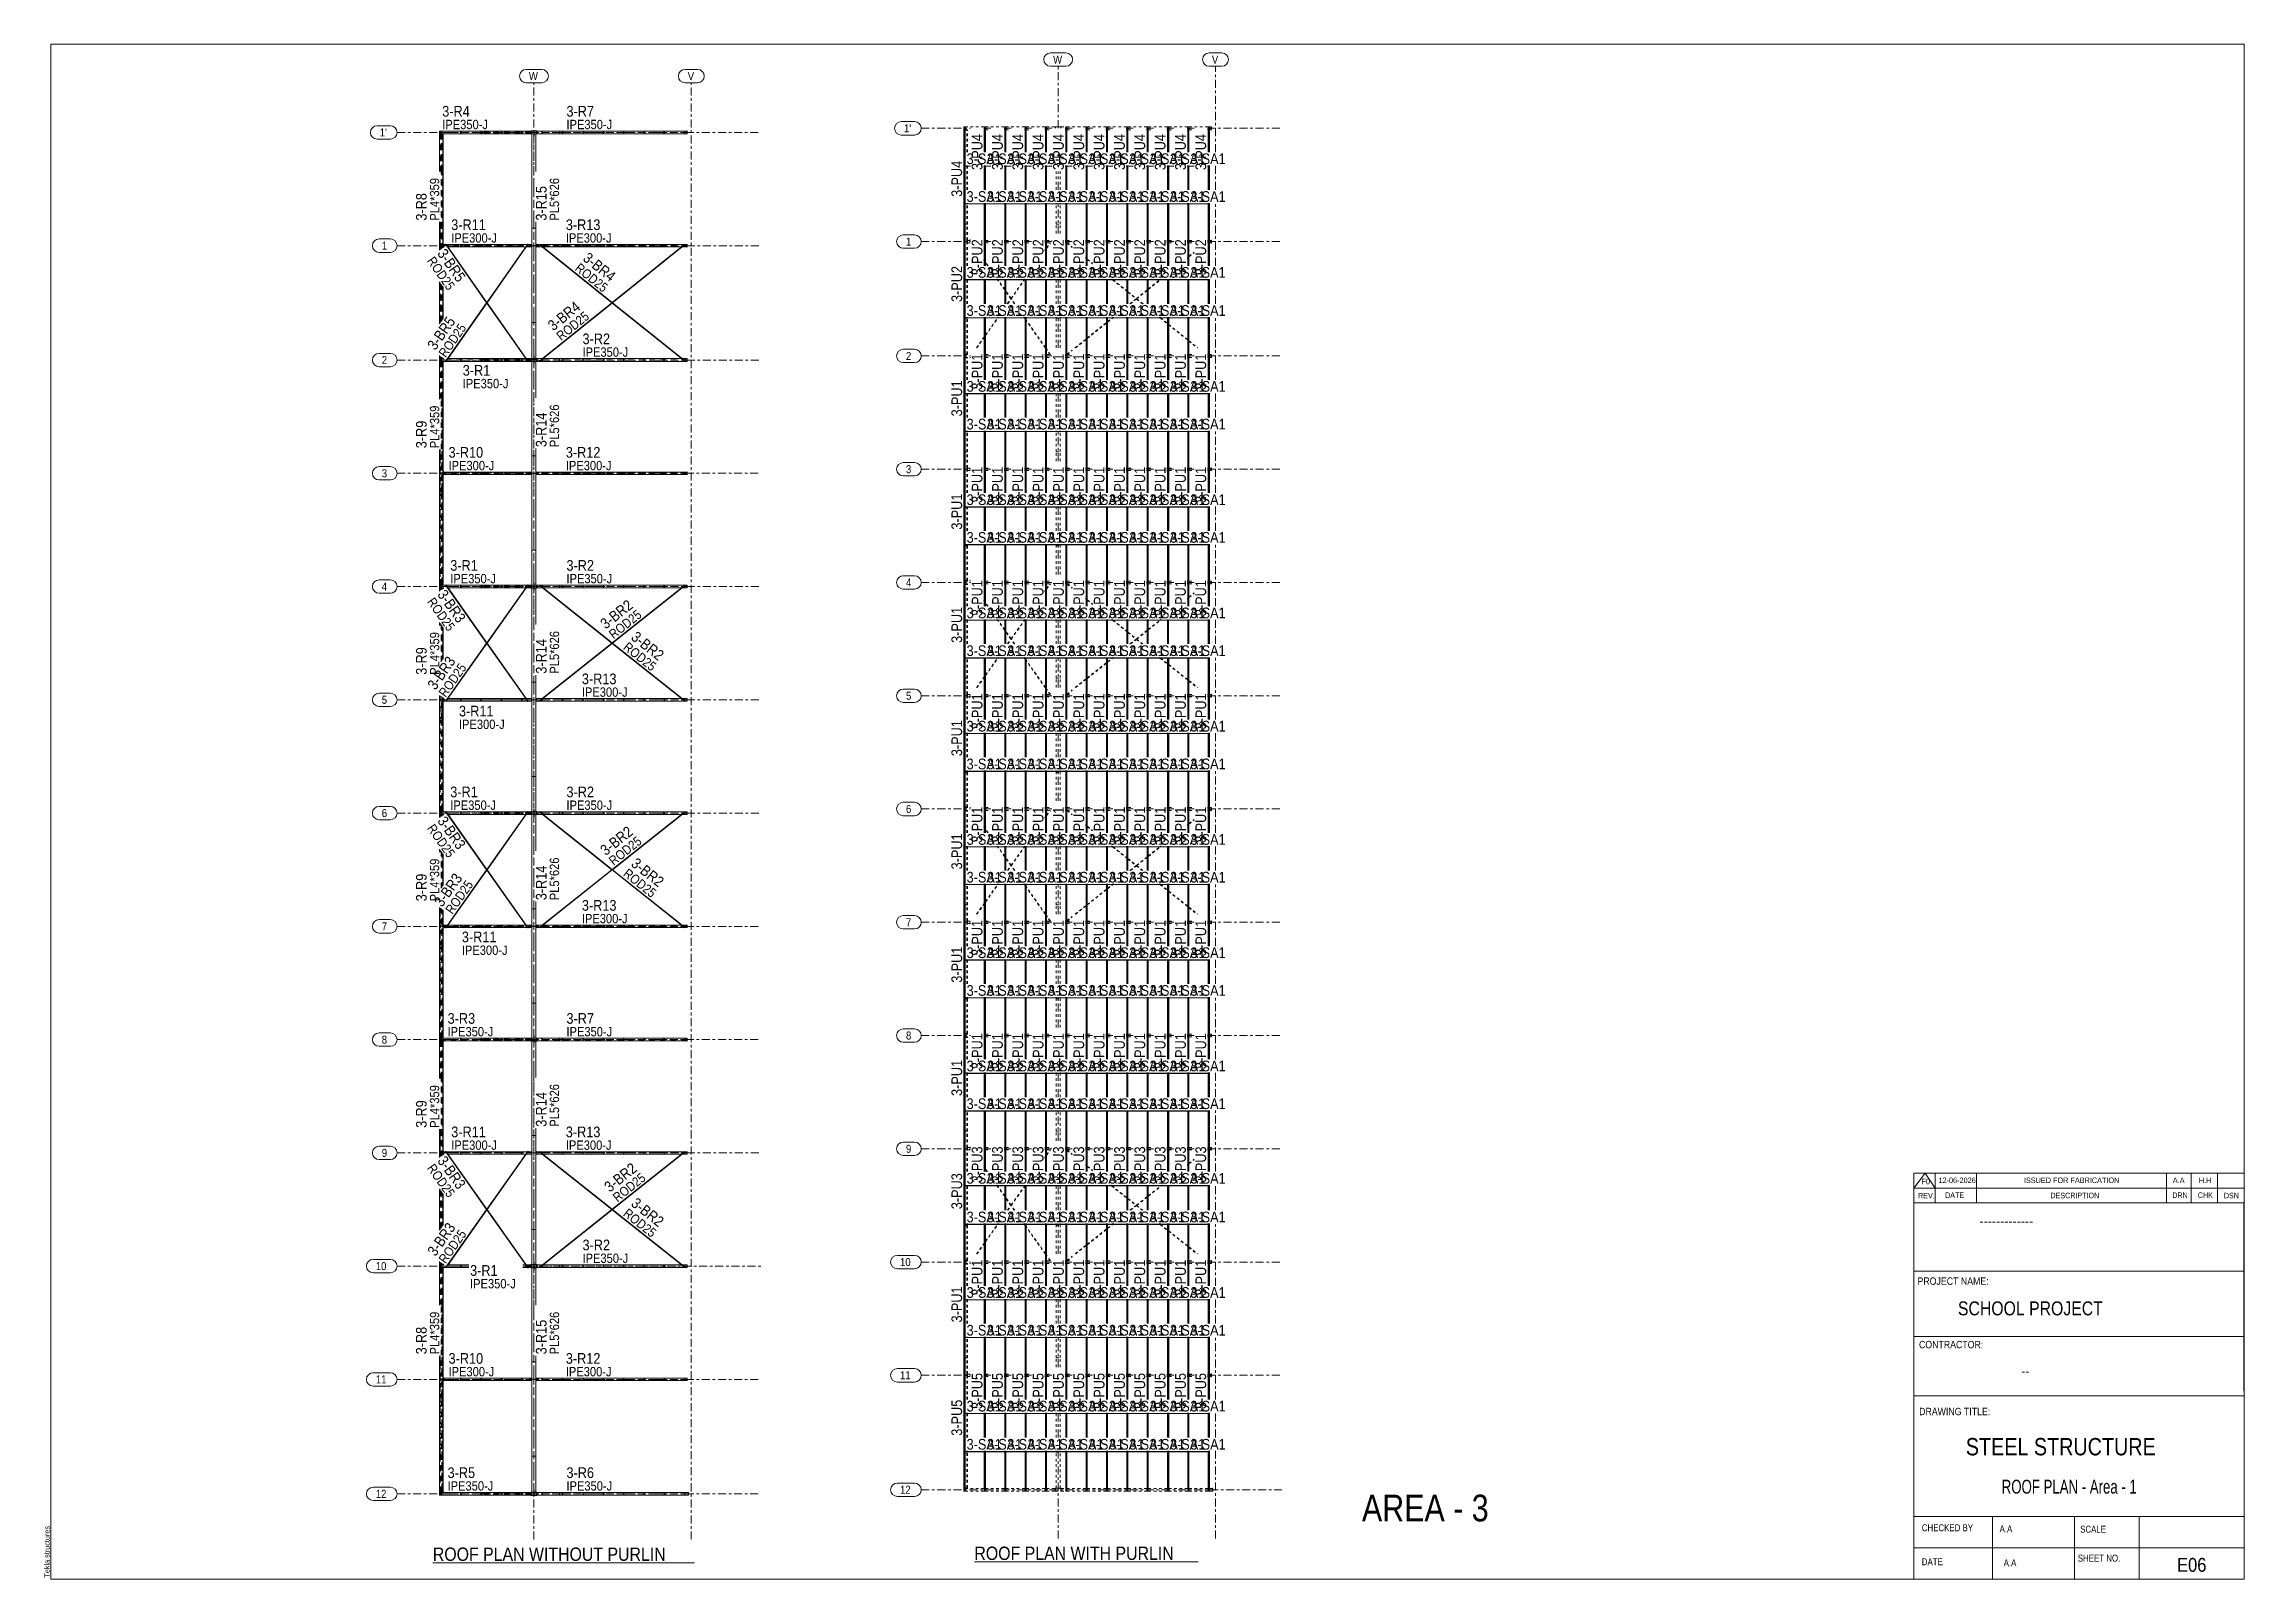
# Model space of a CAD drawing. Header units: millimetres. Extents: x -183 to 639, y -32 to 542.
import ezdxf

# ---------------------------------------------------------------- set-up
doc = ezdxf.new("R2010")
doc.units = ezdxf.units.MM
for name, pattern in [('XKITLINE00', [0]), ('XKITLINE01', [4, 1, -1, 1, -1]), ('XKITLINE02', [4, 2, -2]), ('XKITLINE03', [6, 3, -1, 1, -1])]:
    doc.linetypes.add(name, pattern=pattern)
for name, color, linetype, lineweight in [('DrawingSheet', 5, 'Continuous', 0), ('OtherObjectType', 7, 'Continuous', 0), ('Part', 2, 'Continuous', 0), ('PartMark', 7, 'Continuous', 0), ('S-grid', 1, 'Continuous', 0), ('Text', 3, 'Continuous', 0)]:
    doc.layers.add(name, color=color, linetype=linetype, lineweight=lineweight)
doc.styles.add('@ARIAL_UNICODE_MS_BOLD', font='ARIAL.TTF')
doc.styles.add('ARIAL', font='ARIAL.TTF')
doc.styles.add('ARIAL_NARROW', font='ARIALN.TTF')
doc.styles.add('COMIC_SANS_MS', font='COMIC.TTF')
doc.styles.add('COMIC_SANS_MS_BOLD', font='COMICBD.TTF')
doc.styles.add('SWIS721_EX_BT', font='ARIAL.TTF')
doc.styles.add('SWISSE', font='ARIAL.TTF')

# ---------------------------------------------------------------- blocks, each defined once
blk = doc.blocks.new('*A1')
at = {"layer": 'DrawingSheet', "color": 5, "linetype": 'XKITLINE00', "lineweight": 0}
for p, q in [((639.41, 542.15), (-180.59, 542.15)), ((-180.59, 542.15), (-180.59, -31.85)), ((639.41, -31.85), (639.41, 542.15)), ((-180.59, -31.85), (639.41, -31.85))]:
    blk.add_line(p, q, dxfattribs=at)
at = {"layer": 'DrawingSheet', "color": 5, "style": 'ARIAL', "width": 0.85}
blk.add_text('Tekla structures', height=2, rotation=90, dxfattribs=at).set_placement((-181.09, -31.35))
blk = doc.blocks.new('*A2')
at = {"layer": 'OtherObjectType', "color": 7, "linetype": 'XKITLINE00', "lineweight": 0}
for p, q in [((515.91, 119.92), (639.41, 119.92)), ((515.91, 114.36), (520.23, 119.92)), ((515.91, 114.36), (515.91, 119.92)), ((520.23, 119.92), (523.94, 114.36)), ((523.94, 114.36), (523.94, 119.92)), ((539.37, 114.36), (539.37, 119.92)), ((610.38, 114.36), (610.38, 119.92)), ((619.65, 114.36), (619.65, 119.92)), ((629.53, 114.36), (629.53, 119.92)), ((639.41, 114.36), (639.41, 119.92)), ((515.91, 114.36), (639.41, 114.36)), ((515.91, 108.8), (515.91, 114.36)), ((519.61, 114.36), (639.41, 114.36)), ((523.94, 108.8), (523.94, 114.36)), ((539.37, 108.8), (539.37, 114.36)), ((610.38, 108.8), (610.38, 114.36)), ((619.65, 108.8), (619.65, 114.36)), ((629.53, 108.8), (629.53, 114.36)), ((639.41, 108.8), (639.41, 114.36))]:
    blk.add_line(p, q, dxfattribs=at)
at = {"layer": 'OtherObjectType', "color": 7, "style": 'ARIAL_NARROW'}
for s, height, width, p in [('F0', 2.058, 1.008832, (518.81, 115.75)), ('12-06-2026', 2.058, 1.008832, (525.17, 116.21)), ('ISSUED FOR FABRICATION', 2.0583, 1.008832, (557.11, 116.21)), ('A.A', 2.058, 1.008832, (612.81, 116.21)), ('H.H', 2.058, 1.008832, (622.54, 116.21)), ('REV.', 2.058, 0.907949, (517.54, 110.47)), ('DATE', 2.058, 0.907949, (527.64, 110.66)), ('DESCRIPTION', 2.0583, 0.907949, (567.02, 110.54)), ('DRN', 2.058, 0.907949, (612.58, 110.63)), ('CHK', 2.058, 0.907949, (622.13, 110.66)), ('DSN', 2.058, 0.907949, (631.87, 110.5))]:
    blk.add_text(s, height=height, dxfattribs=dict(at, width=width)).set_placement(p)
blk = doc.blocks.new('*A3')
at = {"layer": 'OtherObjectType', "color": 2, "linetype": 'XKITLINE00', "lineweight": 0}
for p, q in [((515.91, -31.85), (515.91, 108.8)), ((515.91, 108.8), (639.41, 108.8)), ((639.39, 108.79), (639.41, -31.85)), ((639.41, 83.3), (515.91, 83.3)), ((515.91, 58.78), (639.41, 58.78)), ((639.41, 36.64), (515.91, 36.64)), ((639.41, -8.45), (515.91, -8.45)), ((545.35, -8.45), (545.35, -31.85)), ((576.03, -31.85), (576.03, -8.45)), ((600.16, -31.85), (600.16, -8.45)), ((639.41, -20.15), (515.91, -20.15)), ((639.41, -31.85), (515.91, -31.85))]:
    blk.add_line(p, q, dxfattribs=at)
at = {"layer": 'OtherObjectType', "color": 4, "style": '@ARIAL_UNICODE_MS_BOLD', "width": 0.85}
blk.add_text('-------------', height=3.9, dxfattribs=at).set_placement((540.52, 100.06))
at = {"layer": 'OtherObjectType', "color": 3}
for s, height, style, width, p in [('PROJECT NAME:', 2.7618, 'SWIS721_EX_BT', 0.85, (517.33, 78.17)), ('CONTRACTOR:', 2.7618, 'SWISSE', 0.85, (517.88, 54.43)), ('DRAWING TITLE:', 2.7618, 'SWIS721_EX_BT', 0.85, (517.94, 29.4)), ('ROOF PLAN - Area - 1', 5.2, 'ARIAL', 0.68, (548.82, 0.07)), ('E06', 5.2, 'ARIAL', 0.85, (614.37, -29.16))]:
    blk.add_text(s, height=height, dxfattribs=dict(at, style=style, width=width)).set_placement(p)
at = {"layer": 'OtherObjectType', "color": 7, "width": 0.85}
for s, height, p in [('SCHOOL PROJECT', 5.2, (532.44, 66.75)), ('STEEL STRUCTURE', 6.5, (535.39, 14.38)), ('CHECKED BY', 2.592, (518.94, -13.99)), ('A.A', 2.592, (548.02, -14.4)), ('SCALE', 2.592, (578.15, -14.52)), ('DATE', 2.592, (518.95, -26.69)), ('A.A', 2.592, (549.55, -27.09)), ('SHEET NO.', 2.592, (577.27, -25.35))]:
    blk.add_text(s, height=height, dxfattribs=at).set_placement(p)
at = {"layer": 'OtherObjectType', "color": 1, "style": 'COMIC_SANS_MS_BOLD', "width": 0.85}
blk.add_text('--', height=3.9, dxfattribs=at).set_placement((556.17, 44.01))
blk = doc.blocks.new('*A4')
at = {"layer": 'S-grid', "color": 1, "linetype": 'XKITLINE03', "lineweight": 0}
for p, q in [((-51.18, 254.56), (-32.92, 254.56)), ((-32.92, 254.56), (-32.9, 254.56)), ((-32.9, 254.56), (84.79, 254.56))]:
    blk.add_line(p, q, dxfattribs=at)
at = {"layer": 'S-grid', "color": 3, "style": 'ARIAL', "width": 0.85}
blk.add_text('6', height=3, dxfattribs=at).set_placement((-56.9, 253.06))
blk = doc.blocks.new('*A5')
at = {"layer": 'S-grid', "color": 1, "linetype": 'XKITLINE00', "lineweight": 0}
for p, q in [((-57.9, 257.06), (-53.68, 257.06)), ((-57.9, 252.06), (-53.68, 252.06))]:
    blk.add_line(p, q, dxfattribs=at)
for centre, start, end in [((-57.9, 254.56), 90, 270), ((-53.68, 254.56), 270, 90)]:
    blk.add_arc(centre, 2.5, start, end, dxfattribs=at)
blk = doc.blocks.new('*A6')
at = {"layer": 'S-grid', "color": 1, "linetype": 'XKITLINE03', "lineweight": 0}
blk.add_line((58.82, -17.07), (58.82, 527.65), dxfattribs=at)
at = {"layer": 'S-grid', "color": 3, "style": 'ARIAL', "width": 0.85}
blk.add_text('V', height=3, dxfattribs=at).set_placement((57.49, 528.65))
blk = doc.blocks.new('*A7')
at = {"layer": 'S-grid', "color": 1, "linetype": 'XKITLINE03', "lineweight": 0}
blk.add_line((0, -17.07), (0, 527.65), dxfattribs=at)
at = {"layer": 'S-grid', "color": 3, "style": 'ARIAL', "width": 0.85}
blk.add_text('W', height=3, dxfattribs=at).set_placement((-1.89, 528.65))
blk = doc.blocks.new('*A8')
at = {"layer": 'Part', "color": 2, "linetype": 'XKITLINE00', "lineweight": 0}
for p, q in [((-33.03, 255.1), (-33.01, 255.11)), ((-33.03, 255.09), (-33.03, 255.1)), ((-33.03, 255.09), (-33.02, 255.07)), ((-33.01, 255.11), (-32.98, 255.13)), ((-32.98, 255.13), (-32.95, 255.16)), ((-32.95, 255.16), (-32.92, 255.17)), ((-32.92, 255.17), (-32.91, 255.18)), ((-32.91, 255.18), (-32.84, 255.07)), ((-32.29, 254.04), (-17.69, 233.38)), ((-32.11, 254.04), (-17.6, 233.51)), ((-17.6, 233.26), (-3.03, 212.65)), ((-17.51, 233.38), (-2.85, 212.65)), ((-2.41, 211.76), (-2.29, 211.59)), ((-2.28, 211.59), (-2.29, 211.59)), ((-2.29, 211.59), (-2.27, 211.59)), ((-2.26, 211.61), (-2.28, 211.59)), ((-2.27, 211.59), (-2.25, 211.61)), ((-2.23, 211.63), (-2.26, 211.61)), ((-2.25, 211.61), (-2.22, 211.63)), ((-2.23, 211.76), (-2.17, 211.67)), ((-2.2, 211.65), (-2.23, 211.63)), ((-2.22, 211.63), (-2.19, 211.65)), ((-2.18, 211.67), (-2.2, 211.65)), ((-2.19, 211.65), (-2.17, 211.67)), ((-2.17, 211.67), (-2.18, 211.67)), ((-2.17, 211.67), (-2.17, 211.67))]:
    blk.add_line(p, q, dxfattribs=at)
at = {"layer": 'Part', "color": 7, "linetype": 'XKITLINE02', "lineweight": 0}
for p, q in [((-33.02, 255.1), (-33.03, 255.09)), ((-33, 255.11), (-33.02, 255.1)), ((-33.02, 255.07), (-32.29, 254.04)), ((-32.96, 255.13), (-33, 255.11)), ((-32.94, 255.16), (-32.96, 255.13)), ((-32.92, 255.17), (-32.94, 255.16)), ((-32.91, 255.18), (-32.92, 255.17)), ((-32.84, 255.07), (-32.11, 254.04)), ((-17.69, 233.38), (-17.6, 233.26)), ((-17.6, 233.51), (-17.51, 233.38)), ((-3.03, 212.65), (-2.41, 211.76)), ((-2.85, 212.65), (-2.23, 211.76))]:
    blk.add_line(p, q, dxfattribs=at)
blk = doc.blocks.new('*A9')
at = {"layer": 'Part', "color": 7, "linetype": 'XKITLINE02', "lineweight": 0}
for p, q in [((-2.36, 255.07), (-3.09, 254.04)), ((-2.18, 255.07), (-2.91, 254.04)), ((-17.6, 233.51), (-17.69, 233.38)), ((-17.51, 233.38), (-17.6, 233.26)), ((-33.03, 211.67), (-33.02, 211.67)), ((-33.02, 211.67), (-33, 211.65)), ((-33, 211.65), (-32.96, 211.63)), ((-32.34, 212.65), (-32.97, 211.76)), ((-32.96, 211.63), (-32.94, 211.61)), ((-32.94, 211.61), (-32.92, 211.59)), ((-32.92, 211.59), (-32.91, 211.59)), ((-32.16, 212.65), (-32.79, 211.76))]:
    blk.add_line(p, q, dxfattribs=at)
at = {"layer": 'Part', "color": 2, "linetype": 'XKITLINE00', "lineweight": 0}
for p, q in [((-2.29, 255.18), (-2.36, 255.07)), ((-2.27, 255.17), (-2.29, 255.18)), ((-2.29, 255.18), (-2.28, 255.17)), ((-2.28, 255.17), (-2.26, 255.16)), ((-2.25, 255.16), (-2.27, 255.17)), ((-2.26, 255.16), (-2.23, 255.13)), ((-2.22, 255.13), (-2.25, 255.16)), ((-2.23, 255.13), (-2.2, 255.11)), ((-2.19, 255.11), (-2.22, 255.13)), ((-2.2, 255.11), (-2.18, 255.1)), ((-2.17, 255.1), (-2.19, 255.11)), ((-2.18, 255.1), (-2.17, 255.09)), ((-2.17, 255.09), (-2.18, 255.07)), ((-2.17, 255.09), (-2.17, 255.1)), ((-3.09, 254.04), (-17.6, 233.51)), ((-2.91, 254.04), (-17.51, 233.38)), ((-17.69, 233.38), (-32.34, 212.65)), ((-17.6, 233.26), (-32.16, 212.65)), ((-32.97, 211.76), (-33.03, 211.67)), ((-33.01, 211.65), (-33.03, 211.67)), ((-33.03, 211.67), (-33.03, 211.67)), ((-32.98, 211.63), (-33.01, 211.65)), ((-32.95, 211.61), (-32.98, 211.63)), ((-32.92, 211.59), (-32.95, 211.61)), ((-32.91, 211.59), (-32.92, 211.59)), ((-32.79, 211.76), (-32.91, 211.59))]:
    blk.add_line(p, q, dxfattribs=at)
blk = doc.blocks.new('*A10')
at = {"layer": 'Part', "color": 2, "linetype": 'XKITLINE00', "lineweight": 0}
for p, q in [((-35.29, 253.86), (-34.12, 253.86)), ((-35.29, 253.86), (-35.29, 252.88)), ((-34.12, 253.71), (-34.12, 253.86)), ((-34.12, 253.71), (-34.12, 253.86)), ((-35.29, 241.13), (-35.29, 239.99)), ((-34.12, 227.29), (-34.12, 239.48)), ((-34.12, 227.29), (-34.12, 239.47)), ((-35.29, 219.24), (-35.29, 218.75)), ((-35.29, 218.75), (-34.59, 218.75))]:
    blk.add_line(p, q, dxfattribs=at)
at = {"layer": 'Part', "color": 7, "linetype": 'XKITLINE02', "lineweight": 0}
for p, q in [((-35.29, 253.86), (-35.29, 253.86)), ((-35.29, 252.89), (-35.29, 253.86)), ((-35.29, 239.99), (-35.29, 241.13)), ((-35.29, 218.75), (-35.29, 219.24)), ((-35.29, 218.75), (-35.29, 218.75))]:
    blk.add_line(p, q, dxfattribs=at)
blk = doc.blocks.new('*A11')
at = {"layer": 'Part', "color": 7, "linetype": 'XKITLINE02', "lineweight": 0}
for p, q in [((-35.06, 253.86), (-35.06, 253.86)), ((-35.06, 253.05), (-35.06, 253.86)), ((-35.06, 253.86), (-35.06, 253.04)), ((-35.06, 253.86), (-33.91, 253.86)), ((-33.91, 253.86), (-33.89, 253.86)), ((-35.06, 239.99), (-35.06, 240.81)), ((-35.06, 240.81), (-35.06, 239.99)), ((-35.06, 218.75), (-35.06, 219.08)), ((-35.06, 219.08), (-35.06, 218.75)), ((-35.06, 218.75), (-35.06, 218.75)), ((-35.06, 218.75), (-34.59, 218.75))]:
    blk.add_line(p, q, dxfattribs=at)
at = {"layer": 'Part', "color": 2, "linetype": 'XKITLINE00', "lineweight": 0}
for q in [(-33.89, 239.16), (-33.89, 239.15)]:
    blk.add_line((-33.89, 227.61), q, dxfattribs=at)
blk = doc.blocks.new('*A12')
at = {"layer": 'Part', "color": 7, "linetype": 'XKITLINE02', "lineweight": 0}
for p, q in [((-34.71, 253.86), (-34.47, 253.86)), ((-34.71, 253.29), (-34.71, 253.86)), ((-34.69, 253.86), (-34.69, 253.31)), ((-34.49, 253.45), (-34.49, 253.86)), ((-34.47, 253.86), (-34.47, 253.46))]:
    blk.add_line(p, q, dxfattribs=at)
blk = doc.blocks.new('*A13')
at = {"layer": 'Part', "color": 7, "linetype": 'XKITLINE02', "lineweight": 0}
for p, q in [((2.07, 255), (2.1, 255.03)), ((2.11, 255.03), (2.09, 255)), ((2.1, 255.03), (2.12, 255.05)), ((2.12, 255.05), (2.11, 255.03)), ((2.12, 255.05), (2.13, 255.05)), ((2.13, 255.05), (2.12, 255.05)), ((2.13, 255.05), (3.4, 254.04)), ((2.04, 254.95), (2.05, 254.97)), ((2.04, 254.94), (2.04, 254.95)), ((2.05, 254.95), (2.04, 254.94)), ((2.04, 254.94), (3.16, 254.04)), ((2.05, 254.97), (2.07, 255)), ((2.07, 254.97), (2.05, 254.95)), ((2.09, 255), (2.07, 254.97)), ((29.15, 233.38), (29.27, 233.29)), ((29.27, 233.48), (29.38, 233.38)), ((55.23, 212.65), (56.34, 211.76)), ((55.46, 212.65), (56.49, 211.83)), ((56.47, 211.8), (56.44, 211.77)), ((56.44, 211.77), (56.44, 211.76)), ((56.46, 211.77), (56.45, 211.76)), ((56.46, 211.77), (56.48, 211.8)), ((56.48, 211.82), (56.47, 211.8)), ((56.49, 211.83), (56.48, 211.82)), ((56.48, 211.8), (56.49, 211.82)), ((56.49, 211.82), (56.49, 211.83))]:
    blk.add_line(p, q, dxfattribs=at)
at = {"layer": 'Part', "color": 2, "linetype": 'XKITLINE00', "lineweight": 0}
for p, q in [((3.16, 254.04), (29.15, 233.38)), ((3.4, 254.04), (29.27, 233.48)), ((29.27, 233.29), (55.23, 212.65)), ((29.38, 233.38), (55.46, 212.65)), ((56.34, 211.76), (56.4, 211.71)), ((56.41, 211.72), (56.4, 211.71)), ((56.4, 211.71), (56.41, 211.72)), ((56.41, 211.72), (56.43, 211.74)), ((56.42, 211.74), (56.41, 211.72)), ((56.44, 211.76), (56.42, 211.74)), ((56.45, 211.76), (56.43, 211.74))]:
    blk.add_line(p, q, dxfattribs=at)
blk = doc.blocks.new('*A14')
at = {"layer": 'Part', "color": 7, "linetype": 'XKITLINE02', "lineweight": 0}
for p, q in [((56.4, 255.05), (55.13, 254.04)), ((56.41, 255.05), (56.4, 255.05)), ((56.4, 255.05), (56.41, 255.05)), ((56.43, 255.03), (56.41, 255.05)), ((56.41, 255.05), (56.42, 255.03)), ((56.42, 255.03), (56.44, 255)), ((56.46, 255), (56.43, 255.03)), ((56.49, 254.94), (55.37, 254.04)), ((56.44, 255), (56.47, 254.97)), ((56.48, 254.97), (56.46, 255)), ((56.47, 254.97), (56.48, 254.95)), ((56.49, 254.95), (56.48, 254.97)), ((56.48, 254.95), (56.49, 254.94)), ((56.49, 254.94), (56.49, 254.95)), ((29.27, 233.48), (29.15, 233.38)), ((29.38, 233.38), (29.27, 233.29)), ((3.07, 212.65), (2.04, 211.83)), ((2.04, 211.82), (2.04, 211.83)), ((2.04, 211.83), (2.05, 211.82)), ((2.05, 211.8), (2.04, 211.82)), ((2.05, 211.82), (2.07, 211.8)), ((2.07, 211.77), (2.05, 211.8)), ((2.07, 211.8), (2.09, 211.77)), ((2.07, 211.77), (2.08, 211.76)), ((2.09, 211.77), (2.11, 211.74)), ((2.11, 211.74), (2.12, 211.72)), ((2.12, 211.72), (2.13, 211.71)), ((3.31, 212.65), (2.2, 211.76))]:
    blk.add_line(p, q, dxfattribs=at)
at = {"layer": 'Part', "color": 2, "linetype": 'XKITLINE00', "lineweight": 0}
for p, q in [((55.13, 254.04), (29.27, 233.48)), ((55.37, 254.04), (29.38, 233.38)), ((29.15, 233.38), (3.07, 212.65)), ((29.27, 233.29), (3.31, 212.65)), ((2.08, 211.76), (2.1, 211.74)), ((2.12, 211.72), (2.1, 211.74)), ((2.13, 211.71), (2.12, 211.72)), ((2.2, 211.76), (2.13, 211.71))]:
    blk.add_line(p, q, dxfattribs=at)
blk = doc.blocks.new('*A15')
at = {"layer": 'Part', "color": 2, "linetype": 'XKITLINE00', "lineweight": 0}
for p, q in [((-0.74, 253.99), (0.74, 253.99)), ((-0.74, 253.99), (-0.74, 218.75)), ((0.74, 253.99), (0.74, 240.4)), ((0.74, 218.75), (-0.74, 218.75)), ((0.74, 221.49), (0.74, 218.75))]:
    blk.add_line(p, q, dxfattribs=at)
blk = doc.blocks.new('*A16')
at = {"layer": 'Part', "color": 7, "linetype": 'XKITLINE02', "lineweight": 0}
for p, q in [((0.74, 253.99), (-0.74, 253.99)), ((-0.74, 253.99), (-0.74, 218.75)), ((0.74, 253.99), (0.74, 240.4)), ((0.74, 218.75), (-0.74, 218.75)), ((0.74, 221.49), (0.74, 218.75))]:
    blk.add_line(p, q, dxfattribs=at)
blk = doc.blocks.new('*A17')
at = {"layer": 'Part', "color": 7, "linetype": 'XKITLINE02', "lineweight": 0}
for p, q in [((0.01, 253.99), (-0.01, 253.99)), ((-0.01, 253.99), (0.01, 253.99)), ((-0.01, 253.99), (-0.01, 240.9)), ((0.01, 253.99), (0.01, 240.9)), ((-0.01, 240.9), (0.01, 240.9)), ((0.01, 240.9), (-0.01, 240.9))]:
    blk.add_line(p, q, dxfattribs=at)
blk = doc.blocks.new('*A18')
at = {"layer": 'Part', "color": 2, "linetype": 'XKITLINE00', "lineweight": 0}
for p, q in [((-0.74, 508.51), (0.74, 508.51)), ((-0.74, 508.51), (-0.74, 473.28)), ((0.74, 508.51), (0.74, 494.51)), ((0.74, 473.28), (-0.74, 473.28)), ((0.74, 475.6), (0.74, 473.28))]:
    blk.add_line(p, q, dxfattribs=at)
blk = doc.blocks.new('*A19')
at = {"layer": 'Part', "color": 7, "linetype": 'XKITLINE02', "lineweight": 0}
for p, q in [((0.01, 495.01), (-0.01, 495.01)), ((-0.01, 495.01), (0.01, 495.01)), ((-0.01, 495.01), (-0.01, 459.78)), ((0.01, 495.01), (0.01, 459.78)), ((-0.01, 459.78), (0.01, 459.78)), ((0.01, 459.78), (-0.01, 459.78))]:
    blk.add_line(p, q, dxfattribs=at)
blk = doc.blocks.new('*A20')
at = {"layer": 'Part', "color": 7, "linetype": 'XKITLINE02', "lineweight": 0}
for p, q in [((0.92, 466.71), (0.92, 466.76)), ((0.92, 466.76), (1.76, 466.76)), ((1.76, 466.71), (0.92, 466.71)), ((1.01, 466.71), (1.01, 466.76)), ((1.04, 466.71), (1.04, 466.76)), ((1.74, 466.76), (1.74, 466.71)), ((1.76, 466.71), (1.76, 466.76))]:
    blk.add_line(p, q, dxfattribs=at)
blk = doc.blocks.new('*A21')
at = {"layer": 'Part', "color": 2, "linetype": 'XKITLINE00', "lineweight": 0}
for p, q in [((0.82, 467.26), (0.74, 467.26)), ((0.74, 466.21), (0.74, 467.26)), ((0.82, 466.21), (0.74, 466.21)), ((0.82, 467.26), (0.82, 466.21))]:
    blk.add_line(p, q, dxfattribs=at)
blk = doc.blocks.new('*A22')
at = {"layer": 'Part', "color": 7, "linetype": 'XKITLINE02', "lineweight": 0}
for p, q in [((0.01, 466.76), (0.74, 466.76)), ((0.01, 466.71), (0.01, 466.76)), ((0.74, 466.71), (0.01, 466.71)), ((0.1, 466.76), (0.1, 466.71)), ((0.74, 466.76), (0.74, 466.71))]:
    blk.add_line(p, q, dxfattribs=at)
blk = doc.blocks.new('*A23')
at = {"layer": 'Part', "color": 7, "linetype": 'XKITLINE02', "lineweight": 0}
for p, q in [((0.01, 508.51), (-0.01, 508.51)), ((-0.01, 508.51), (0.01, 508.51)), ((-0.01, 508.51), (-0.01, 495.01)), ((0.01, 508.51), (0.01, 495.01)), ((-0.01, 495.01), (0.01, 495.01)), ((0.01, 495.01), (-0.01, 495.01))]:
    blk.add_line(p, q, dxfattribs=at)
blk = doc.blocks.new('*A24')
at = {"layer": 'Part', "color": 2, "linetype": 'XKITLINE00', "lineweight": 0}
for p, q in [((18.36, 467.12), (18.22, 467.12)), ((18.22, 467.12), (18.22, 466.35)), ((18.36, 466.35), (18.22, 466.35)), ((18.25, 466.35), (18.25, 467.12)), ((18.36, 467.12), (18.36, 466.75)), ((18.36, 466.72), (18.36, 466.35))]:
    blk.add_line(p, q, dxfattribs=at)
at = {"layer": 'Part', "color": 7, "linetype": 'XKITLINE02', "lineweight": 0}
for p, q in [((18.33, 466.35), (18.33, 467.12)), ((18.36, 466.75), (18.36, 466.72))]:
    blk.add_line(p, q, dxfattribs=at)
blk = doc.blocks.new('*A25')
at = {"layer": 'Part', "color": 2, "linetype": 'XKITLINE00', "lineweight": 0}
for p, q in [((0.92, 467.24), (0.84, 467.24)), ((0.84, 466.24), (0.84, 467.24)), ((0.92, 466.24), (0.84, 466.24)), ((0.92, 467.24), (0.92, 466.24))]:
    blk.add_line(p, q, dxfattribs=at)
blk = doc.blocks.new('*A26')
at = {"layer": 'Part', "color": 2, "linetype": 'XKITLINE00', "lineweight": 0}
for p, q in [((0.92, 466.71), (0.92, 466.76)), ((1.8, 466.76), (0.92, 466.76)), ((1.8, 466.71), (0.92, 466.71)), ((0.99, 466.76), (0.99, 466.71)), ((1.8, 466.76), (1.8, 466.76)), ((1.8, 466.76), (1.8, 466.71)), ((1.8, 466.71), (1.8, 466.76)), ((1.8, 466.71), (1.8, 466.71))]:
    blk.add_line(p, q, dxfattribs=at)
at = {"layer": 'Part', "color": 7, "linetype": 'XKITLINE02', "lineweight": 0}
blk.add_line((1.01, 466.71), (1.01, 466.76), dxfattribs=at)
blk = doc.blocks.new('*A27')
at = {"layer": 'Part', "color": 2, "linetype": 'XKITLINE00', "lineweight": 0}
for p, q in [((18.3, 466.72), (18.3, 466.75)), ((18.3, 466.75), (18.94, 466.75)), ((18.94, 466.72), (18.3, 466.72)), ((18.94, 466.72), (18.94, 466.75))]:
    blk.add_line(p, q, dxfattribs=at)
at = {"layer": 'Part', "color": 7, "linetype": 'XKITLINE02', "lineweight": 0}
blk.add_line((18.36, 466.72), (18.36, 466.75), dxfattribs=at)
blk = doc.blocks.new('*A28')
at = {"layer": 'Part', "color": 2, "linetype": 'XKITLINE00', "lineweight": 0}
for p, q in [((10.75, 467.12), (10.61, 467.12)), ((10.61, 467.12), (10.61, 466.35)), ((10.75, 466.35), (10.61, 466.35)), ((10.64, 466.35), (10.64, 467.12)), ((10.75, 467.12), (10.75, 466.75)), ((10.75, 466.72), (10.75, 466.35))]:
    blk.add_line(p, q, dxfattribs=at)
at = {"layer": 'Part', "color": 7, "linetype": 'XKITLINE02', "lineweight": 0}
for p, q in [((10.72, 466.35), (10.72, 467.12)), ((10.75, 466.75), (10.75, 466.72))]:
    blk.add_line(p, q, dxfattribs=at)
blk = doc.blocks.new('*A29')
at = {"layer": 'Part', "color": 2, "linetype": 'XKITLINE00', "lineweight": 0}
for p, q in [((10.69, 466.72), (10.69, 466.75)), ((10.69, 466.75), (11.34, 466.75)), ((11.34, 466.72), (10.69, 466.72)), ((11.34, 466.72), (11.34, 466.75))]:
    blk.add_line(p, q, dxfattribs=at)
at = {"layer": 'Part', "color": 7, "linetype": 'XKITLINE02', "lineweight": 0}
blk.add_line((10.75, 466.72), (10.75, 466.75), dxfattribs=at)
blk = doc.blocks.new('*A30')
at = {"layer": 'Part', "color": 2, "linetype": 'XKITLINE00', "lineweight": 0}
for p, q in [((3.15, 467.12), (3.01, 467.12)), ((3.01, 467.12), (3.01, 466.35)), ((3.15, 466.35), (3.01, 466.35)), ((3.04, 466.35), (3.04, 467.12)), ((3.15, 467.12), (3.15, 466.75)), ((3.15, 466.72), (3.15, 466.35))]:
    blk.add_line(p, q, dxfattribs=at)
at = {"layer": 'Part', "color": 7, "linetype": 'XKITLINE02', "lineweight": 0}
for p, q in [((3.12, 466.35), (3.12, 467.12)), ((3.15, 466.75), (3.15, 466.72))]:
    blk.add_line(p, q, dxfattribs=at)
blk = doc.blocks.new('*A31')
at = {"layer": 'Part', "color": 2, "linetype": 'XKITLINE00', "lineweight": 0}
for p, q in [((3.09, 466.72), (3.09, 466.75)), ((3.09, 466.75), (3.73, 466.75)), ((3.73, 466.72), (3.09, 466.72)), ((3.73, 466.72), (3.73, 466.75))]:
    blk.add_line(p, q, dxfattribs=at)
at = {"layer": 'Part', "color": 7, "linetype": 'XKITLINE02', "lineweight": 0}
blk.add_line((3.15, 466.72), (3.15, 466.75), dxfattribs=at)
blk = doc.blocks.new('*A32')
at = {"layer": 'Part', "color": 2, "linetype": 'XKITLINE00', "lineweight": 0}
for p, q in [((41.17, 467.12), (41.03, 467.12)), ((41.03, 467.12), (41.03, 466.35)), ((41.17, 466.35), (41.03, 466.35)), ((41.06, 466.35), (41.06, 467.12)), ((41.17, 467.12), (41.17, 466.75)), ((41.17, 466.72), (41.17, 466.35))]:
    blk.add_line(p, q, dxfattribs=at)
at = {"layer": 'Part', "color": 7, "linetype": 'XKITLINE02', "lineweight": 0}
for p, q in [((41.14, 466.35), (41.14, 467.12)), ((41.17, 466.75), (41.17, 466.72))]:
    blk.add_line(p, q, dxfattribs=at)
blk = doc.blocks.new('*A33')
at = {"layer": 'Part', "color": 2, "linetype": 'XKITLINE00', "lineweight": 0}
for p, q in [((41.11, 466.72), (41.11, 466.75)), ((41.11, 466.75), (41.76, 466.75)), ((41.76, 466.72), (41.11, 466.72)), ((41.76, 466.72), (41.76, 466.75))]:
    blk.add_line(p, q, dxfattribs=at)
at = {"layer": 'Part', "color": 7, "linetype": 'XKITLINE02', "lineweight": 0}
blk.add_line((41.17, 466.72), (41.17, 466.75), dxfattribs=at)
blk = doc.blocks.new('*A34')
at = {"layer": 'Part', "color": 2, "linetype": 'XKITLINE00', "lineweight": 0}
for p, q in [((25.96, 467.12), (25.82, 467.12)), ((25.82, 467.12), (25.82, 466.35)), ((25.96, 466.35), (25.82, 466.35)), ((25.85, 466.35), (25.85, 467.12)), ((25.96, 467.12), (25.96, 466.75)), ((25.96, 466.72), (25.96, 466.35))]:
    blk.add_line(p, q, dxfattribs=at)
at = {"layer": 'Part', "color": 7, "linetype": 'XKITLINE02', "lineweight": 0}
for p, q in [((25.93, 466.35), (25.93, 467.12)), ((25.96, 466.75), (25.96, 466.72))]:
    blk.add_line(p, q, dxfattribs=at)
blk = doc.blocks.new('*A35')
at = {"layer": 'Part', "color": 2, "linetype": 'XKITLINE00', "lineweight": 0}
for p, q in [((25.9, 466.72), (25.9, 466.75)), ((25.9, 466.75), (26.55, 466.75)), ((26.55, 466.72), (25.9, 466.72)), ((26.55, 466.72), (26.55, 466.75))]:
    blk.add_line(p, q, dxfattribs=at)
at = {"layer": 'Part', "color": 7, "linetype": 'XKITLINE02', "lineweight": 0}
blk.add_line((25.96, 466.72), (25.96, 466.75), dxfattribs=at)
blk = doc.blocks.new('*A36')
at = {"layer": 'Part', "color": 2, "linetype": 'XKITLINE00', "lineweight": 0}
for p, q in [((33.57, 467.12), (33.43, 467.12)), ((33.43, 467.12), (33.43, 466.35)), ((33.57, 466.35), (33.43, 466.35)), ((33.46, 466.35), (33.46, 467.12)), ((33.57, 467.12), (33.57, 466.75)), ((33.57, 466.72), (33.57, 466.35))]:
    blk.add_line(p, q, dxfattribs=at)
at = {"layer": 'Part', "color": 7, "linetype": 'XKITLINE02', "lineweight": 0}
for p, q in [((33.54, 466.35), (33.54, 467.12)), ((33.57, 466.75), (33.57, 466.72))]:
    blk.add_line(p, q, dxfattribs=at)
blk = doc.blocks.new('*A37')
at = {"layer": 'Part', "color": 2, "linetype": 'XKITLINE00', "lineweight": 0}
for p, q in [((33.51, 466.72), (33.51, 466.75)), ((33.51, 466.75), (34.15, 466.75)), ((34.15, 466.72), (33.51, 466.72)), ((34.15, 466.72), (34.15, 466.75))]:
    blk.add_line(p, q, dxfattribs=at)
at = {"layer": 'Part', "color": 7, "linetype": 'XKITLINE02', "lineweight": 0}
blk.add_line((33.57, 466.72), (33.57, 466.75), dxfattribs=at)
blk = doc.blocks.new('*A38')
at = {"layer": 'Part', "color": 2, "linetype": 'XKITLINE00', "lineweight": 0}
for p, q in [((57.25, 467.26), (57.25, 466.21)), ((57.25, 467.26), (57.34, 467.26)), ((57.25, 466.21), (57.34, 466.21)), ((57.34, 467.26), (57.34, 466.21))]:
    blk.add_line(p, q, dxfattribs=at)
blk = doc.blocks.new('*A39')
at = {"layer": 'Part', "color": 2, "linetype": 'XKITLINE00', "lineweight": 0}
for p, q in [((48.72, 466.72), (48.72, 466.75)), ((48.72, 466.75), (49.36, 466.75)), ((49.36, 466.72), (48.72, 466.72)), ((49.36, 466.72), (49.36, 466.75))]:
    blk.add_line(p, q, dxfattribs=at)
at = {"layer": 'Part', "color": 7, "linetype": 'XKITLINE02', "lineweight": 0}
blk.add_line((48.78, 466.72), (48.78, 466.75), dxfattribs=at)
blk = doc.blocks.new('*A40')
at = {"layer": 'Part', "color": 2, "linetype": 'XKITLINE00', "lineweight": 0}
for p, q in [((48.78, 467.12), (48.64, 467.12)), ((48.64, 467.12), (48.64, 466.35)), ((48.78, 466.35), (48.64, 466.35)), ((48.67, 466.35), (48.67, 467.12)), ((48.78, 467.12), (48.78, 466.75)), ((48.78, 466.72), (48.78, 466.35))]:
    blk.add_line(p, q, dxfattribs=at)
at = {"layer": 'Part', "color": 7, "linetype": 'XKITLINE02', "lineweight": 0}
for p, q in [((48.75, 466.35), (48.75, 467.12)), ((48.78, 466.75), (48.78, 466.72))]:
    blk.add_line(p, q, dxfattribs=at)
blk = doc.blocks.new('*A41')
at = {"layer": 'Part', "color": 2, "linetype": 'XKITLINE00', "lineweight": 0}
for p, q in [((56.32, 466.72), (56.32, 466.75)), ((56.32, 466.75), (56.97, 466.75)), ((56.97, 466.72), (56.32, 466.72)), ((56.97, 466.72), (56.97, 466.75))]:
    blk.add_line(p, q, dxfattribs=at)
at = {"layer": 'Part', "color": 7, "linetype": 'XKITLINE02', "lineweight": 0}
blk.add_line((56.38, 466.72), (56.38, 466.75), dxfattribs=at)
blk = doc.blocks.new('*A42')
at = {"layer": 'Part', "color": 2, "linetype": 'XKITLINE00', "lineweight": 0}
for p, q in [((56.38, 467.12), (56.24, 467.12)), ((56.24, 467.12), (56.24, 466.35)), ((56.38, 466.35), (56.24, 466.35)), ((56.27, 466.35), (56.27, 467.12)), ((56.38, 467.12), (56.38, 466.75)), ((56.38, 466.72), (56.38, 466.35))]:
    blk.add_line(p, q, dxfattribs=at)
at = {"layer": 'Part', "color": 7, "linetype": 'XKITLINE02', "lineweight": 0}
for p, q in [((56.35, 466.35), (56.35, 467.12)), ((56.38, 466.75), (56.38, 466.72))]:
    blk.add_line(p, q, dxfattribs=at)
blk = doc.blocks.new('*A43')
at = {"layer": 'Part', "color": 7, "linetype": 'XKITLINE02', "lineweight": 0}
for p, q in [((-1.03, 508.57), (-1.03, 509.6)), ((-1.03, 509.6), (-0.96, 509.6)), ((-0.96, 508.57), (-1.03, 508.57)), ((-0.96, 509.6), (-0.96, 509.11)), ((-0.96, 509.11), (0.96, 509.11)), ((0.96, 509.07), (-0.96, 509.07)), ((-0.96, 509.07), (-0.96, 508.57)), ((0.96, 509.11), (0.96, 509.6)), ((0.96, 509.6), (1.03, 509.6)), ((0.96, 508.57), (0.96, 509.07)), ((1.03, 508.57), (0.96, 508.57))]:
    blk.add_line(p, q, dxfattribs=at)
at = {"layer": 'Part', "color": 2, "linetype": 'XKITLINE00', "lineweight": 0}
blk.add_line((1.03, 509.6), (1.03, 508.57), dxfattribs=at)
blk = doc.blocks.new('*A44')
at = {"layer": 'Part', "color": 7, "linetype": 'XKITLINE02', "lineweight": 0}
for p, q in [((1.16, 509.6), (1.16, 508.57)), ((9.52, 509.6), (1.16, 509.6)), ((9.5, 509.11), (1.16, 509.11)), ((9.5, 509.07), (1.16, 509.07)), ((1.16, 508.57), (9.52, 508.57)), ((1.24, 509.07), (1.24, 509.11)), ((9.5, 509.6), (9.5, 508.57)), ((9.52, 508.57), (9.52, 509.6))]:
    blk.add_line(p, q, dxfattribs=at)
blk = doc.blocks.new('*A45')
at = {"layer": 'Part', "color": 7, "linetype": 'XKITLINE02', "lineweight": 0}
for p, q in [((0.01, 509.11), (0.01, 509.6)), ((0.01, 509.6), (0.1, 509.6)), ((0.1, 509.2), (0.01, 509.2)), ((0.1, 509.11), (0.01, 509.11)), ((0.1, 509.6), (0.1, 509.11))]:
    blk.add_line(p, q, dxfattribs=at)
blk = doc.blocks.new('*A46')
at = {"layer": 'Part', "color": 7, "linetype": 'XKITLINE02', "lineweight": 0}
for p, q in [((0.01, 509.07), (0.01, 508.57)), ((0.1, 509.07), (0.01, 509.07)), ((0.1, 508.98), (0.01, 508.98)), ((0.1, 508.57), (0.01, 508.57)), ((0.01, 508.57), (0.1, 508.57)), ((0.01, 508.51), (0.01, 507.57)), ((0.1, 507.57), (0.01, 507.57)), ((0.01, 507.57), (0.1, 507.57)), ((0.1, 509.07), (0.1, 508.57)), ((0.1, 508.51), (0.1, 507.57))]:
    blk.add_line(p, q, dxfattribs=at)
at = {"layer": 'Part', "color": 2, "linetype": 'XKITLINE00', "lineweight": 0}
for p, q in [((0.01, 508.57), (0.01, 508.51)), ((0.1, 508.57), (0.1, 508.51))]:
    blk.add_line(p, q, dxfattribs=at)
blk = doc.blocks.new('*A47')
at = {"layer": 'Part', "color": 2, "linetype": 'XKITLINE00', "lineweight": 0}
for p, q in [((1.16, 509.62), (1.04, 509.62)), ((1.04, 508.56), (1.04, 509.62)), ((1.16, 508.56), (1.04, 508.56)), ((1.16, 509.62), (1.16, 508.56))]:
    blk.add_line(p, q, dxfattribs=at)
blk = doc.blocks.new('*A48')
at = {"layer": 'Part', "color": 2, "linetype": 'XKITLINE00', "lineweight": 0}
for p, q in [((18.36, 509.47), (18.22, 509.47)), ((18.22, 509.47), (18.22, 508.71)), ((18.36, 508.71), (18.22, 508.71)), ((18.25, 508.71), (18.25, 509.47)), ((18.36, 509.47), (18.36, 509.1)), ((18.36, 509.07), (18.36, 508.71))]:
    blk.add_line(p, q, dxfattribs=at)
at = {"layer": 'Part', "color": 7, "linetype": 'XKITLINE02', "lineweight": 0}
for p, q in [((18.33, 508.71), (18.33, 509.47)), ((18.36, 509.1), (18.36, 509.07))]:
    blk.add_line(p, q, dxfattribs=at)
blk = doc.blocks.new('*A49')
at = {"layer": 'Part', "color": 2, "linetype": 'XKITLINE00', "lineweight": 0}
for p, q in [((18.3, 509.07), (18.3, 509.1)), ((18.3, 509.1), (18.94, 509.1)), ((18.94, 509.07), (18.3, 509.07)), ((18.94, 509.07), (18.94, 509.1))]:
    blk.add_line(p, q, dxfattribs=at)
at = {"layer": 'Part', "color": 7, "linetype": 'XKITLINE02', "lineweight": 0}
blk.add_line((18.36, 509.07), (18.36, 509.1), dxfattribs=at)
blk = doc.blocks.new('*A50')
at = {"layer": 'Part', "color": 2, "linetype": 'XKITLINE00', "lineweight": 0}
for p, q in [((10.75, 509.47), (10.61, 509.47)), ((10.61, 509.47), (10.61, 508.71)), ((10.75, 508.71), (10.61, 508.71)), ((10.64, 508.71), (10.64, 509.47)), ((10.75, 509.47), (10.75, 509.1)), ((10.75, 509.07), (10.75, 508.71))]:
    blk.add_line(p, q, dxfattribs=at)
at = {"layer": 'Part', "color": 7, "linetype": 'XKITLINE02', "lineweight": 0}
for p, q in [((10.72, 508.71), (10.72, 509.47)), ((10.75, 509.1), (10.75, 509.07))]:
    blk.add_line(p, q, dxfattribs=at)
blk = doc.blocks.new('*A51')
at = {"layer": 'Part', "color": 2, "linetype": 'XKITLINE00', "lineweight": 0}
for p, q in [((10.69, 509.07), (10.69, 509.1)), ((10.69, 509.1), (11.34, 509.1)), ((11.34, 509.07), (10.69, 509.07)), ((11.34, 509.07), (11.34, 509.1))]:
    blk.add_line(p, q, dxfattribs=at)
at = {"layer": 'Part', "color": 7, "linetype": 'XKITLINE02', "lineweight": 0}
blk.add_line((10.75, 509.07), (10.75, 509.1), dxfattribs=at)
blk = doc.blocks.new('*A52')
at = {"layer": 'Part', "color": 2, "linetype": 'XKITLINE00', "lineweight": 0}
for p, q in [((3.15, 509.47), (3.01, 509.47)), ((3.01, 509.47), (3.01, 508.71)), ((3.15, 508.71), (3.01, 508.71)), ((3.04, 508.71), (3.04, 509.47)), ((3.15, 509.47), (3.15, 509.1)), ((3.15, 509.07), (3.15, 508.71))]:
    blk.add_line(p, q, dxfattribs=at)
at = {"layer": 'Part', "color": 7, "linetype": 'XKITLINE02', "lineweight": 0}
for p, q in [((3.12, 508.71), (3.12, 509.47)), ((3.15, 509.1), (3.15, 509.07))]:
    blk.add_line(p, q, dxfattribs=at)
blk = doc.blocks.new('*A53')
at = {"layer": 'Part', "color": 2, "linetype": 'XKITLINE00', "lineweight": 0}
for p, q in [((3.09, 509.07), (3.09, 509.1)), ((3.09, 509.1), (3.73, 509.1)), ((3.73, 509.07), (3.09, 509.07)), ((3.73, 509.07), (3.73, 509.1))]:
    blk.add_line(p, q, dxfattribs=at)
at = {"layer": 'Part', "color": 7, "linetype": 'XKITLINE02', "lineweight": 0}
blk.add_line((3.15, 509.07), (3.15, 509.1), dxfattribs=at)
blk = doc.blocks.new('*A54')
at = {"layer": 'Part', "color": 2, "linetype": 'XKITLINE00', "lineweight": 0}
for p, q in [((41.17, 509.47), (41.03, 509.47)), ((41.03, 509.47), (41.03, 508.71)), ((41.17, 508.71), (41.03, 508.71)), ((41.06, 508.71), (41.06, 509.47)), ((41.17, 509.47), (41.17, 509.1)), ((41.17, 509.07), (41.17, 508.71))]:
    blk.add_line(p, q, dxfattribs=at)
at = {"layer": 'Part', "color": 7, "linetype": 'XKITLINE02', "lineweight": 0}
for p, q in [((41.14, 508.71), (41.14, 509.47)), ((41.17, 509.1), (41.17, 509.07))]:
    blk.add_line(p, q, dxfattribs=at)
blk = doc.blocks.new('*A55')
at = {"layer": 'Part', "color": 2, "linetype": 'XKITLINE00', "lineweight": 0}
for p, q in [((41.11, 509.07), (41.11, 509.1)), ((41.11, 509.1), (41.76, 509.1)), ((41.76, 509.07), (41.11, 509.07)), ((41.76, 509.07), (41.76, 509.1))]:
    blk.add_line(p, q, dxfattribs=at)
at = {"layer": 'Part', "color": 7, "linetype": 'XKITLINE02', "lineweight": 0}
blk.add_line((41.17, 509.07), (41.17, 509.1), dxfattribs=at)
blk = doc.blocks.new('*A56')
at = {"layer": 'Part', "color": 2, "linetype": 'XKITLINE00', "lineweight": 0}
for p, q in [((25.96, 509.47), (25.82, 509.47)), ((25.82, 509.47), (25.82, 508.71)), ((25.96, 508.71), (25.82, 508.71)), ((25.85, 508.71), (25.85, 509.47)), ((25.96, 509.47), (25.96, 509.1)), ((25.96, 509.07), (25.96, 508.71))]:
    blk.add_line(p, q, dxfattribs=at)
at = {"layer": 'Part', "color": 7, "linetype": 'XKITLINE02', "lineweight": 0}
for p, q in [((25.93, 508.71), (25.93, 509.47)), ((25.96, 509.1), (25.96, 509.07))]:
    blk.add_line(p, q, dxfattribs=at)
blk = doc.blocks.new('*A57')
at = {"layer": 'Part', "color": 2, "linetype": 'XKITLINE00', "lineweight": 0}
for p, q in [((25.9, 509.07), (25.9, 509.1)), ((25.9, 509.1), (26.55, 509.1)), ((26.55, 509.07), (25.9, 509.07)), ((26.55, 509.07), (26.55, 509.1))]:
    blk.add_line(p, q, dxfattribs=at)
at = {"layer": 'Part', "color": 7, "linetype": 'XKITLINE02', "lineweight": 0}
blk.add_line((25.96, 509.07), (25.96, 509.1), dxfattribs=at)
blk = doc.blocks.new('*A58')
at = {"layer": 'Part', "color": 2, "linetype": 'XKITLINE00', "lineweight": 0}
for p, q in [((33.57, 509.47), (33.43, 509.47)), ((33.43, 509.47), (33.43, 508.71)), ((33.57, 508.71), (33.43, 508.71)), ((33.46, 508.71), (33.46, 509.47)), ((33.57, 509.47), (33.57, 509.1)), ((33.57, 509.07), (33.57, 508.71))]:
    blk.add_line(p, q, dxfattribs=at)
at = {"layer": 'Part', "color": 7, "linetype": 'XKITLINE02', "lineweight": 0}
for p, q in [((33.54, 508.71), (33.54, 509.47)), ((33.57, 509.1), (33.57, 509.07))]:
    blk.add_line(p, q, dxfattribs=at)
blk = doc.blocks.new('*A59')
at = {"layer": 'Part', "color": 2, "linetype": 'XKITLINE00', "lineweight": 0}
for p, q in [((33.51, 509.07), (33.51, 509.1)), ((33.51, 509.1), (34.15, 509.1)), ((34.15, 509.07), (33.51, 509.07)), ((34.15, 509.07), (34.15, 509.1))]:
    blk.add_line(p, q, dxfattribs=at)
at = {"layer": 'Part', "color": 7, "linetype": 'XKITLINE02', "lineweight": 0}
blk.add_line((33.57, 509.07), (33.57, 509.1), dxfattribs=at)
blk = doc.blocks.new('*A60')
at = {"layer": 'Part', "color": 7, "linetype": 'XKITLINE02', "lineweight": 0}
for p, q in [((57.22, 509.6), (48.46, 509.6)), ((48.46, 509.6), (48.46, 508.57)), ((48.46, 508.57), (57.22, 508.57)), ((48.47, 509.6), (48.47, 508.57)), ((57.22, 509.11), (48.47, 509.11)), ((57.22, 509.07), (48.47, 509.07)), ((57.14, 509.07), (57.14, 509.11)), ((57.22, 508.57), (57.22, 509.6))]:
    blk.add_line(p, q, dxfattribs=at)
blk = doc.blocks.new('*A61')
at = {"layer": 'Part', "color": 2, "linetype": 'XKITLINE00', "lineweight": 0}
for p, q in [((57.22, 509.62), (57.22, 508.56)), ((57.22, 509.62), (57.34, 509.62)), ((57.22, 508.56), (57.34, 508.56)), ((57.34, 509.62), (57.34, 508.56))]:
    blk.add_line(p, q, dxfattribs=at)
blk = doc.blocks.new('*A62')
at = {"layer": 'Part', "color": 2, "linetype": 'XKITLINE00', "lineweight": 0}
for p, q in [((48.72, 509.07), (48.72, 509.1)), ((48.72, 509.1), (49.36, 509.1)), ((49.36, 509.07), (48.72, 509.07)), ((49.36, 509.07), (49.36, 509.1))]:
    blk.add_line(p, q, dxfattribs=at)
at = {"layer": 'Part', "color": 7, "linetype": 'XKITLINE02', "lineweight": 0}
blk.add_line((48.78, 509.07), (48.78, 509.1), dxfattribs=at)
blk = doc.blocks.new('*A63')
at = {"layer": 'Part', "color": 2, "linetype": 'XKITLINE00', "lineweight": 0}
for p, q in [((48.78, 509.47), (48.64, 509.47)), ((48.64, 509.47), (48.64, 508.71)), ((48.78, 508.71), (48.64, 508.71)), ((48.67, 508.71), (48.67, 509.47)), ((48.78, 509.47), (48.78, 509.1)), ((48.78, 509.07), (48.78, 508.71))]:
    blk.add_line(p, q, dxfattribs=at)
at = {"layer": 'Part', "color": 7, "linetype": 'XKITLINE02', "lineweight": 0}
for p, q in [((48.75, 508.71), (48.75, 509.47)), ((48.78, 509.1), (48.78, 509.07))]:
    blk.add_line(p, q, dxfattribs=at)
blk = doc.blocks.new('*A64')
at = {"layer": 'Part', "color": 2, "linetype": 'XKITLINE00', "lineweight": 0}
for p, q in [((56.32, 509.07), (56.32, 509.1)), ((56.32, 509.1), (56.97, 509.1)), ((56.97, 509.07), (56.32, 509.07)), ((56.97, 509.07), (56.97, 509.1))]:
    blk.add_line(p, q, dxfattribs=at)
at = {"layer": 'Part', "color": 7, "linetype": 'XKITLINE02', "lineweight": 0}
blk.add_line((56.38, 509.07), (56.38, 509.1), dxfattribs=at)
blk = doc.blocks.new('*A65')
at = {"layer": 'Part', "color": 2, "linetype": 'XKITLINE00', "lineweight": 0}
for p, q in [((56.38, 509.47), (56.24, 509.47)), ((56.24, 509.47), (56.24, 508.71)), ((56.38, 508.71), (56.24, 508.71)), ((56.27, 508.71), (56.27, 509.47)), ((56.38, 509.47), (56.38, 509.1)), ((56.38, 509.07), (56.38, 508.71))]:
    blk.add_line(p, q, dxfattribs=at)
at = {"layer": 'Part', "color": 7, "linetype": 'XKITLINE02', "lineweight": 0}
for p, q in [((56.35, 508.71), (56.35, 509.47)), ((56.38, 509.1), (56.38, 509.07))]:
    blk.add_line(p, q, dxfattribs=at)
blk = doc.blocks.new('*A66')
at = {"layer": 'OtherObjectType', "color": 5, "linetype": 'XKITLINE00', "lineweight": 0}
blk.add_line((-37.81, -25.82), (59.98, -25.82), dxfattribs=at)
at = {"layer": 'OtherObjectType', "color": 7, "style": 'ARIAL', "width": 0.85}
blk.add_text('ROOF PLAN WITHOUT PURLIN', height=5, dxfattribs=at).set_placement((-37.81, -25.07))
blk = doc.blocks.new('*A67')
at = {"layer": 'S-grid', "color": 1, "linetype": 'XKITLINE03', "lineweight": 0}
blk.add_line((-51.18, 212.21), (84.79, 212.21), dxfattribs=at)
at = {"layer": 'S-grid', "color": 3, "style": 'ARIAL', "width": 0.85}
blk.add_text('7', height=3, dxfattribs=at).set_placement((-56.9, 210.71))
blk = doc.blocks.new('*A68')
at = {"layer": 'S-grid', "color": 1, "linetype": 'XKITLINE03', "lineweight": 0}
blk.add_line((-51.18, 169.85), (84.79, 169.85), dxfattribs=at)
at = {"layer": 'S-grid', "color": 3, "style": 'ARIAL', "width": 0.85}
blk.add_text('8', height=3, dxfattribs=at).set_placement((-56.9, 168.35))
blk = doc.blocks.new('*A69')
at = {"layer": 'S-grid', "color": 1, "linetype": 'XKITLINE03', "lineweight": 0}
for p, q in [((-51.18, 127.5), (-32.92, 127.5)), ((-32.92, 127.5), (-32.9, 127.5)), ((-32.9, 127.5), (84.79, 127.5))]:
    blk.add_line(p, q, dxfattribs=at)
at = {"layer": 'S-grid', "color": 3, "style": 'ARIAL', "width": 0.85}
blk.add_text('9', height=3, dxfattribs=at).set_placement((-56.9, 126))
blk = doc.blocks.new('*A70')
at = {"layer": 'S-grid', "color": 1, "linetype": 'XKITLINE03', "lineweight": 0}
for p, q in [((-51.18, 85.15), (-32.92, 85.15)), ((-32.92, 85.15), (-32.9, 85.15)), ((-32.9, 85.15), (-24.39, 85.15)), ((-4.19, 85.15), (84.79, 85.15))]:
    blk.add_line(p, q, dxfattribs=at)
at = {"layer": 'S-grid', "color": 3, "style": 'ARIAL', "width": 0.85}
blk.add_text('10', height=3, dxfattribs=at).set_placement((-59.13, 83.65))
blk = doc.blocks.new('*A71')
at = {"layer": 'S-grid', "color": 1, "linetype": 'XKITLINE03', "lineweight": 0}
blk.add_line((-51.18, 42.79), (84.79, 42.79), dxfattribs=at)
at = {"layer": 'S-grid', "color": 3, "style": 'ARIAL', "width": 0.85}
blk.add_text('11', height=3, dxfattribs=at).set_placement((-59.13, 41.29))
blk = doc.blocks.new('*A72')
at = {"layer": 'S-grid', "color": 1, "linetype": 'XKITLINE03', "lineweight": 0}
blk.add_line((-51.18, 0), (84.79, 0), dxfattribs=at)
at = {"layer": 'S-grid', "color": 3, "style": 'ARIAL', "width": 0.85}
blk.add_text('12', height=3, dxfattribs=at).set_placement((-59.13, -1.5))
blk = doc.blocks.new('*A73')
at = {"layer": 'Part', "color": 2, "linetype": 'XKITLINE00', "lineweight": 0}
for p, q in [((-33.03, 128.04), (-33.01, 128.05)), ((-33.03, 128.03), (-33.03, 128.04)), ((-33.03, 128.03), (-32.97, 127.94)), ((-33.01, 128.05), (-32.98, 128.08)), ((-32.98, 128.08), (-32.95, 128.1)), ((-32.95, 128.1), (-32.92, 128.11)), ((-32.92, 128.11), (-32.91, 128.12)), ((-32.91, 128.12), (-32.79, 127.94)), ((-32.34, 127.06), (-17.69, 106.32)), ((-32.16, 127.06), (-17.6, 106.45)), ((-17.6, 106.2), (-3.09, 85.66)), ((-17.51, 106.32), (-2.91, 85.66)), ((-2.36, 84.63), (-2.29, 84.53)), ((-2.28, 84.53), (-2.29, 84.53)), ((-2.29, 84.53), (-2.27, 84.53)), ((-2.26, 84.55), (-2.28, 84.53)), ((-2.27, 84.53), (-2.25, 84.55)), ((-2.23, 84.57), (-2.26, 84.55)), ((-2.25, 84.55), (-2.22, 84.57)), ((-2.2, 84.59), (-2.23, 84.57)), ((-2.22, 84.57), (-2.19, 84.59)), ((-2.18, 84.61), (-2.2, 84.59)), ((-2.19, 84.59), (-2.17, 84.61)), ((-2.18, 84.63), (-2.17, 84.61)), ((-2.17, 84.61), (-2.18, 84.61)), ((-2.17, 84.61), (-2.17, 84.61))]:
    blk.add_line(p, q, dxfattribs=at)
at = {"layer": 'Part', "color": 7, "linetype": 'XKITLINE02', "lineweight": 0}
for p, q in [((-33.02, 128.04), (-33.03, 128.03)), ((-33, 128.05), (-33.02, 128.04)), ((-32.96, 128.08), (-33, 128.05)), ((-32.97, 127.94), (-32.34, 127.06)), ((-32.94, 128.1), (-32.96, 128.08)), ((-32.92, 128.11), (-32.94, 128.1)), ((-32.91, 128.12), (-32.92, 128.11)), ((-32.79, 127.94), (-32.16, 127.06)), ((-17.69, 106.32), (-17.6, 106.2)), ((-17.6, 106.45), (-17.51, 106.32)), ((-3.09, 85.66), (-2.36, 84.63)), ((-2.91, 85.66), (-2.18, 84.63))]:
    blk.add_line(p, q, dxfattribs=at)
blk = doc.blocks.new('*A74')
at = {"layer": 'Part', "color": 2, "linetype": 'XKITLINE00', "lineweight": 0}
for p, q in [((-3.03, 127.06), (-17.6, 106.45)), ((-2.85, 127.06), (-17.51, 106.32)), ((-2.29, 128.12), (-2.41, 127.94)), ((-2.27, 128.11), (-2.29, 128.12)), ((-2.29, 128.12), (-2.28, 128.11)), ((-2.28, 128.11), (-2.26, 128.1)), ((-2.25, 128.1), (-2.27, 128.11)), ((-2.26, 128.1), (-2.23, 128.08)), ((-2.22, 128.08), (-2.25, 128.1)), ((-2.23, 128.08), (-2.2, 128.05)), ((-2.17, 128.03), (-2.23, 127.94)), ((-2.19, 128.05), (-2.22, 128.08)), ((-2.2, 128.05), (-2.18, 128.04)), ((-2.17, 128.04), (-2.19, 128.05)), ((-2.18, 128.04), (-2.17, 128.03)), ((-2.17, 128.03), (-2.17, 128.04)), ((-17.69, 106.32), (-32.29, 85.66)), ((-17.6, 106.2), (-32.11, 85.66)), ((-33.02, 84.63), (-33.03, 84.61)), ((-33.01, 84.59), (-33.03, 84.61)), ((-33.03, 84.61), (-33.03, 84.61)), ((-32.98, 84.57), (-33.01, 84.59)), ((-32.95, 84.55), (-32.98, 84.57)), ((-32.92, 84.53), (-32.95, 84.55)), ((-32.91, 84.53), (-32.92, 84.53)), ((-32.84, 84.63), (-32.91, 84.53))]:
    blk.add_line(p, q, dxfattribs=at)
at = {"layer": 'Part', "color": 7, "linetype": 'XKITLINE02', "lineweight": 0}
for p, q in [((-2.41, 127.94), (-3.03, 127.06)), ((-2.23, 127.94), (-2.85, 127.06)), ((-17.6, 106.45), (-17.69, 106.32)), ((-17.51, 106.32), (-17.6, 106.2)), ((-33.03, 84.61), (-33.02, 84.61)), ((-32.29, 85.66), (-33.02, 84.63)), ((-33.02, 84.61), (-33, 84.59)), ((-33, 84.59), (-32.96, 84.57)), ((-32.96, 84.57), (-32.94, 84.55)), ((-32.94, 84.55), (-32.92, 84.53)), ((-32.92, 84.53), (-32.91, 84.53)), ((-32.11, 85.66), (-32.84, 84.63))]:
    blk.add_line(p, q, dxfattribs=at)
blk = doc.blocks.new('*A75')
at = {"layer": 'Part', "color": 2, "linetype": 'XKITLINE00', "lineweight": 0}
for p, q in [((-35.29, 134.04), (-34.12, 134.04)), ((-35.29, 134.04), (-35.29, 125.82)), ((-34.12, 134.04), (-34.12, 128.03)), ((-34.12, 134.04), (-34.12, 128.03)), ((-34.12, 126.97), (-34.12, 126.65)), ((-34.12, 126.97), (-34.12, 126.65)), ((-35.29, 114.08), (-35.29, 98.81)), ((-34.12, 112.42), (-34.12, 100.23)), ((-34.12, 112.41), (-34.12, 100.23)), ((-35.29, 98.81), (-35.12, 98.81))]:
    blk.add_line(p, q, dxfattribs=at)
at = {"layer": 'Part', "color": 7, "linetype": 'XKITLINE02', "lineweight": 0}
for p, q in [((-35.29, 134.04), (-35.29, 134.04)), ((-35.29, 125.83), (-35.29, 134.04)), ((-34.12, 128.03), (-34.12, 126.97)), ((-34.12, 128.03), (-34.12, 126.97)), ((-35.29, 98.81), (-35.29, 114.07)), ((-35.29, 98.81), (-35.29, 98.81))]:
    blk.add_line(p, q, dxfattribs=at)
blk = doc.blocks.new('*A76')
at = {"layer": 'Part', "color": 7, "linetype": 'XKITLINE02', "lineweight": 0}
for p, q in [((-35.06, 134.04), (-35.06, 134.04)), ((-35.06, 134.04), (-34.12, 134.04)), ((-35.06, 125.99), (-35.06, 134.04)), ((-35.06, 134.04), (-35.06, 125.98)), ((-33.89, 134.04), (-33.89, 134.04)), ((-33.89, 128.03), (-33.89, 126.97)), ((-33.89, 128.03), (-33.89, 126.97)), ((-35.06, 113.76), (-35.06, 98.89)), ((-35.06, 98.9), (-35.06, 113.75))]:
    blk.add_line(p, q, dxfattribs=at)
at = {"layer": 'Part', "color": 2, "linetype": 'XKITLINE00', "lineweight": 0}
for p, q in [((-34.12, 134.04), (-33.89, 134.04)), ((-33.89, 134.04), (-33.89, 128.03)), ((-33.89, 134.04), (-33.89, 128.03)), ((-33.89, 126.97), (-33.89, 126.81)), ((-33.89, 126.97), (-33.89, 126.81)), ((-33.89, 112.1), (-33.89, 100.55)), ((-33.89, 112.09), (-33.89, 100.55))]:
    blk.add_line(p, q, dxfattribs=at)
blk = doc.blocks.new('*A77')
at = {"layer": 'Part', "color": 7, "linetype": 'XKITLINE02', "lineweight": 0}
for p, q in [((-34.71, 99.39), (-34.71, 113.26)), ((-34.69, 99.42), (-34.69, 113.22)), ((-34.49, 99.7), (-34.49, 112.94)), ((-34.47, 112.91), (-34.47, 99.74)), ((-34.71, 85.85), (-34.71, 86.41)), ((-34.47, 85.85), (-34.71, 85.85)), ((-34.69, 85.85), (-34.69, 86.4)), ((-34.49, 85.85), (-34.49, 86.26)), ((-34.47, 86.24), (-34.47, 85.85))]:
    blk.add_line(p, q, dxfattribs=at)
blk = doc.blocks.new('*A78')
at = {"layer": 'Part', "color": 7, "linetype": 'XKITLINE02', "lineweight": 0}
for p, q in [((2.04, 127.89), (2.05, 127.91)), ((2.04, 127.88), (2.04, 127.89)), ((2.05, 127.89), (2.04, 127.88)), ((2.04, 127.88), (3.07, 127.06)), ((2.05, 127.91), (2.07, 127.94)), ((2.07, 127.91), (2.05, 127.89)), ((2.07, 127.94), (2.08, 127.94)), ((2.09, 127.94), (2.07, 127.91)), ((2.11, 127.97), (2.09, 127.94)), ((2.12, 127.99), (2.11, 127.97)), ((2.13, 128), (2.12, 127.99)), ((2.2, 127.94), (3.31, 127.06)), ((29.15, 106.32), (29.27, 106.23)), ((29.27, 106.42), (29.38, 106.32)), ((55.13, 85.66), (56.4, 84.65)), ((55.37, 85.66), (56.49, 84.77)), ((56.41, 84.66), (56.4, 84.65)), ((56.4, 84.65), (56.41, 84.66)), ((56.41, 84.66), (56.43, 84.68)), ((56.42, 84.68), (56.41, 84.66)), ((56.44, 84.71), (56.42, 84.68)), ((56.43, 84.68), (56.46, 84.71)), ((56.47, 84.74), (56.44, 84.71)), ((56.46, 84.71), (56.48, 84.74)), ((56.48, 84.76), (56.47, 84.74)), ((56.49, 84.77), (56.48, 84.76)), ((56.48, 84.74), (56.49, 84.76)), ((56.49, 84.76), (56.49, 84.77))]:
    blk.add_line(p, q, dxfattribs=at)
at = {"layer": 'Part', "color": 2, "linetype": 'XKITLINE00', "lineweight": 0}
for p, q in [((2.08, 127.94), (2.1, 127.97)), ((2.1, 127.97), (2.12, 127.99)), ((2.12, 127.99), (2.13, 128)), ((2.13, 128), (2.2, 127.94)), ((3.07, 127.06), (29.15, 106.32)), ((3.31, 127.06), (29.27, 106.42)), ((29.27, 106.23), (55.13, 85.66)), ((29.38, 106.32), (55.37, 85.66))]:
    blk.add_line(p, q, dxfattribs=at)
blk = doc.blocks.new('*A79')
at = {"layer": 'Part', "color": 2, "linetype": 'XKITLINE00', "lineweight": 0}
for p, q in [((55.23, 127.06), (29.27, 106.42)), ((55.46, 127.06), (29.38, 106.32)), ((56.4, 128), (56.34, 127.94)), ((56.41, 127.99), (56.4, 128)), ((56.4, 128), (56.41, 127.99)), ((56.43, 127.97), (56.41, 127.99)), ((56.41, 127.99), (56.42, 127.97)), ((56.44, 127.94), (56.42, 127.97)), ((56.45, 127.94), (56.43, 127.97)), ((29.15, 106.32), (3.16, 85.66)), ((29.27, 106.23), (3.4, 85.66))]:
    blk.add_line(p, q, dxfattribs=at)
at = {"layer": 'Part', "color": 7, "linetype": 'XKITLINE02', "lineweight": 0}
for p, q in [((56.34, 127.94), (55.23, 127.06)), ((56.49, 127.88), (55.46, 127.06)), ((56.44, 127.94), (56.44, 127.94)), ((56.44, 127.94), (56.47, 127.91)), ((56.46, 127.94), (56.45, 127.94)), ((56.48, 127.91), (56.46, 127.94)), ((56.47, 127.91), (56.48, 127.89)), ((56.49, 127.89), (56.48, 127.91)), ((56.48, 127.89), (56.49, 127.88)), ((56.49, 127.88), (56.49, 127.89)), ((29.27, 106.42), (29.15, 106.32)), ((29.38, 106.32), (29.27, 106.23)), ((3.16, 85.66), (2.04, 84.77)), ((2.04, 84.76), (2.04, 84.77)), ((2.04, 84.77), (2.05, 84.76)), ((2.05, 84.74), (2.04, 84.76)), ((2.05, 84.76), (2.07, 84.74)), ((2.07, 84.71), (2.05, 84.74)), ((2.07, 84.74), (2.09, 84.71)), ((2.1, 84.68), (2.07, 84.71)), ((2.09, 84.71), (2.11, 84.68)), ((2.12, 84.66), (2.1, 84.68)), ((2.11, 84.68), (2.12, 84.66)), ((2.13, 84.65), (2.12, 84.66)), ((2.12, 84.66), (2.13, 84.65)), ((3.4, 85.66), (2.13, 84.65))]:
    blk.add_line(p, q, dxfattribs=at)
blk = doc.blocks.new('*A80')
at = {"layer": 'Part', "color": 2, "linetype": 'XKITLINE00', "lineweight": 0}
for p, q in [((-0.74, 134.04), (0.74, 134.04)), ((-0.74, 134.04), (-0.74, 128.03)), ((0.74, 134.04), (0.74, 128.03)), ((-0.74, 98.81), (-0.74, 126.97)), ((0.74, 126.97), (0.74, 98.81)), ((0.74, 98.81), (-0.74, 98.81))]:
    blk.add_line(p, q, dxfattribs=at)
at = {"layer": 'Part', "color": 7, "linetype": 'XKITLINE02', "lineweight": 0}
for p, q in [((-0.74, 128.03), (-0.74, 126.97)), ((0.74, 128.03), (0.74, 126.97))]:
    blk.add_line(p, q, dxfattribs=at)
blk = doc.blocks.new('*A81')
at = {"layer": 'Part', "color": 7, "linetype": 'XKITLINE02', "lineweight": 0}
for p, q in [((0.74, 134.04), (-0.74, 134.04)), ((-0.74, 134.04), (-0.74, 98.81)), ((0.74, 134.04), (0.74, 98.81)), ((0.74, 98.81), (-0.74, 98.81))]:
    blk.add_line(p, q, dxfattribs=at)
blk = doc.blocks.new('*A82')
at = {"layer": 'Part', "color": 7, "linetype": 'XKITLINE02', "lineweight": 0}
for p, q in [((0.01, 120.96), (-0.01, 120.96)), ((-0.01, 120.96), (0.01, 120.96)), ((-0.01, 120.96), (-0.01, 85.72)), ((0.01, 120.96), (0.01, 85.72)), ((-0.01, 85.72), (0.01, 85.72)), ((0.01, 85.72), (-0.01, 85.72))]:
    blk.add_line(p, q, dxfattribs=at)
blk = doc.blocks.new('*A83')
at = {"layer": 'Part', "color": 7, "linetype": 'XKITLINE02', "lineweight": 0}
for p, q in [((1.16, 170.37), (1.16, 169.34)), ((9.52, 170.37), (1.16, 170.37)), ((9.5, 169.87), (1.16, 169.87)), ((9.5, 169.83), (1.16, 169.83)), ((1.16, 169.34), (9.52, 169.34)), ((1.24, 169.83), (1.24, 169.87)), ((9.5, 170.37), (9.5, 169.34)), ((9.52, 169.34), (9.52, 170.37))]:
    blk.add_line(p, q, dxfattribs=at)
blk = doc.blocks.new('*A84')
at = {"layer": 'Part', "color": 2, "linetype": 'XKITLINE00', "lineweight": 0}
for p, q in [((1.16, 170.38), (1.04, 170.38)), ((1.04, 169.32), (1.04, 170.38)), ((1.16, 169.32), (1.04, 169.32)), ((1.16, 170.38), (1.16, 169.32))]:
    blk.add_line(p, q, dxfattribs=at)
blk = doc.blocks.new('*A85')
at = {"layer": 'Part', "color": 7, "linetype": 'XKITLINE02', "lineweight": 0}
for p, q in [((0.01, 169.83), (0.01, 169.34)), ((0.1, 169.83), (0.01, 169.83)), ((0.1, 169.74), (0.01, 169.74)), ((0.1, 169.34), (0.01, 169.34)), ((0.01, 169.34), (0.1, 169.34)), ((0.01, 169.28), (0.01, 168.34)), ((0.1, 168.34), (0.01, 168.34)), ((0.01, 168.34), (0.1, 168.34)), ((0.1, 169.83), (0.1, 169.34)), ((0.1, 169.28), (0.1, 168.34))]:
    blk.add_line(p, q, dxfattribs=at)
at = {"layer": 'Part', "color": 2, "linetype": 'XKITLINE00', "lineweight": 0}
for p, q in [((0.01, 169.34), (0.01, 169.28)), ((0.1, 169.34), (0.1, 169.28))]:
    blk.add_line(p, q, dxfattribs=at)
blk = doc.blocks.new('*A86')
at = {"layer": 'Part', "color": 7, "linetype": 'XKITLINE02', "lineweight": 0}
for p, q in [((0.01, 171.37), (0.01, 170.43)), ((0.1, 171.37), (0.01, 171.37)), ((0.01, 171.37), (0.1, 171.37)), ((0.1, 170.37), (0.01, 170.37)), ((0.1, 170.37), (0.01, 170.37)), ((0.01, 169.87), (0.01, 170.37)), ((0.1, 169.96), (0.01, 169.96)), ((0.1, 169.87), (0.01, 169.87)), ((0.1, 171.37), (0.1, 170.43)), ((0.1, 170.37), (0.1, 169.87))]:
    blk.add_line(p, q, dxfattribs=at)
at = {"layer": 'Part', "color": 2, "linetype": 'XKITLINE00', "lineweight": 0}
for p, q in [((0.01, 170.37), (0.01, 170.43)), ((0.1, 170.43), (0.1, 170.37))]:
    blk.add_line(p, q, dxfattribs=at)
blk = doc.blocks.new('*A87')
at = {"layer": 'Part', "color": 2, "linetype": 'XKITLINE00', "lineweight": 0}
for p, q in [((-0.74, 183.51), (0.74, 183.51)), ((-0.74, 183.51), (-0.74, 170.43)), ((0.74, 183.51), (0.74, 170.43)), ((0.74, 170.43), (-0.74, 170.43))]:
    blk.add_line(p, q, dxfattribs=at)
blk = doc.blocks.new('*A88')
at = {"layer": 'Part', "color": 2, "linetype": 'XKITLINE00', "lineweight": 0}
for p, q in [((18.36, 170.24), (18.22, 170.24)), ((18.22, 170.24), (18.22, 169.47)), ((18.36, 169.47), (18.22, 169.47)), ((18.25, 169.47), (18.25, 170.24)), ((18.36, 170.24), (18.36, 169.87)), ((18.36, 169.84), (18.36, 169.47))]:
    blk.add_line(p, q, dxfattribs=at)
at = {"layer": 'Part', "color": 7, "linetype": 'XKITLINE02', "lineweight": 0}
for p, q in [((18.33, 169.47), (18.33, 170.24)), ((18.36, 169.87), (18.36, 169.84))]:
    blk.add_line(p, q, dxfattribs=at)
blk = doc.blocks.new('*A89')
at = {"layer": 'Part', "color": 2, "linetype": 'XKITLINE00', "lineweight": 0}
for p, q in [((10.75, 170.24), (10.61, 170.24)), ((10.61, 170.24), (10.61, 169.47)), ((10.75, 169.47), (10.61, 169.47)), ((10.64, 169.47), (10.64, 170.24)), ((10.75, 170.24), (10.75, 169.87)), ((10.75, 169.84), (10.75, 169.47))]:
    blk.add_line(p, q, dxfattribs=at)
at = {"layer": 'Part', "color": 7, "linetype": 'XKITLINE02', "lineweight": 0}
for p, q in [((10.72, 169.47), (10.72, 170.24)), ((10.75, 169.87), (10.75, 169.84))]:
    blk.add_line(p, q, dxfattribs=at)
blk = doc.blocks.new('*A90')
at = {"layer": 'Part', "color": 2, "linetype": 'XKITLINE00', "lineweight": 0}
for p, q in [((10.69, 169.84), (10.69, 169.87)), ((10.69, 169.87), (11.34, 169.87)), ((11.34, 169.84), (10.69, 169.84)), ((11.34, 169.84), (11.34, 169.87))]:
    blk.add_line(p, q, dxfattribs=at)
at = {"layer": 'Part', "color": 7, "linetype": 'XKITLINE02', "lineweight": 0}
blk.add_line((10.75, 169.84), (10.75, 169.87), dxfattribs=at)
blk = doc.blocks.new('*A91')
at = {"layer": 'Part', "color": 2, "linetype": 'XKITLINE00', "lineweight": 0}
for p, q in [((18.3, 169.84), (18.3, 169.87)), ((18.3, 169.87), (18.94, 169.87)), ((18.94, 169.84), (18.3, 169.84)), ((18.94, 169.84), (18.94, 169.87))]:
    blk.add_line(p, q, dxfattribs=at)
at = {"layer": 'Part', "color": 7, "linetype": 'XKITLINE02', "lineweight": 0}
blk.add_line((18.36, 169.84), (18.36, 169.87), dxfattribs=at)
blk = doc.blocks.new('*A92')
at = {"layer": 'Part', "color": 2, "linetype": 'XKITLINE00', "lineweight": 0}
for p, q in [((3.15, 170.24), (3.01, 170.24)), ((3.01, 170.24), (3.01, 169.47)), ((3.15, 169.47), (3.01, 169.47)), ((3.04, 169.47), (3.04, 170.24)), ((3.15, 170.24), (3.15, 169.87)), ((3.15, 169.84), (3.15, 169.47))]:
    blk.add_line(p, q, dxfattribs=at)
at = {"layer": 'Part', "color": 7, "linetype": 'XKITLINE02', "lineweight": 0}
for p, q in [((3.12, 169.47), (3.12, 170.24)), ((3.15, 169.87), (3.15, 169.84))]:
    blk.add_line(p, q, dxfattribs=at)
blk = doc.blocks.new('*A93')
at = {"layer": 'Part', "color": 2, "linetype": 'XKITLINE00', "lineweight": 0}
for p, q in [((3.09, 169.84), (3.09, 169.87)), ((3.09, 169.87), (3.73, 169.87)), ((3.73, 169.84), (3.09, 169.84)), ((3.73, 169.84), (3.73, 169.87))]:
    blk.add_line(p, q, dxfattribs=at)
at = {"layer": 'Part', "color": 7, "linetype": 'XKITLINE02', "lineweight": 0}
blk.add_line((3.15, 169.84), (3.15, 169.87), dxfattribs=at)
blk = doc.blocks.new('*A94')
at = {"layer": 'Part', "color": 2, "linetype": 'XKITLINE00', "lineweight": 0}
for p, q in [((41.17, 170.24), (41.03, 170.24)), ((41.03, 170.24), (41.03, 169.47)), ((41.17, 169.47), (41.03, 169.47)), ((41.06, 169.47), (41.06, 170.24)), ((41.17, 170.24), (41.17, 169.87)), ((41.17, 169.84), (41.17, 169.47))]:
    blk.add_line(p, q, dxfattribs=at)
at = {"layer": 'Part', "color": 7, "linetype": 'XKITLINE02', "lineweight": 0}
for p, q in [((41.14, 169.47), (41.14, 170.24)), ((41.17, 169.87), (41.17, 169.84))]:
    blk.add_line(p, q, dxfattribs=at)
blk = doc.blocks.new('*A95')
at = {"layer": 'Part', "color": 2, "linetype": 'XKITLINE00', "lineweight": 0}
for p, q in [((41.11, 169.84), (41.11, 169.87)), ((41.11, 169.87), (41.76, 169.87)), ((41.76, 169.84), (41.11, 169.84)), ((41.76, 169.84), (41.76, 169.87))]:
    blk.add_line(p, q, dxfattribs=at)
at = {"layer": 'Part', "color": 7, "linetype": 'XKITLINE02', "lineweight": 0}
blk.add_line((41.17, 169.84), (41.17, 169.87), dxfattribs=at)
blk = doc.blocks.new('*A96')
at = {"layer": 'Part', "color": 2, "linetype": 'XKITLINE00', "lineweight": 0}
for p, q in [((25.96, 170.24), (25.82, 170.24)), ((25.82, 170.24), (25.82, 169.47)), ((25.96, 169.47), (25.82, 169.47)), ((25.85, 169.47), (25.85, 170.24)), ((25.96, 170.24), (25.96, 169.87)), ((25.96, 169.84), (25.96, 169.47))]:
    blk.add_line(p, q, dxfattribs=at)
at = {"layer": 'Part', "color": 7, "linetype": 'XKITLINE02', "lineweight": 0}
for p, q in [((25.93, 169.47), (25.93, 170.24)), ((25.96, 169.87), (25.96, 169.84))]:
    blk.add_line(p, q, dxfattribs=at)
blk = doc.blocks.new('*A97')
at = {"layer": 'Part', "color": 2, "linetype": 'XKITLINE00', "lineweight": 0}
for p, q in [((25.9, 169.84), (25.9, 169.87)), ((25.9, 169.87), (26.55, 169.87)), ((26.55, 169.84), (25.9, 169.84)), ((26.55, 169.84), (26.55, 169.87))]:
    blk.add_line(p, q, dxfattribs=at)
at = {"layer": 'Part', "color": 7, "linetype": 'XKITLINE02', "lineweight": 0}
blk.add_line((25.96, 169.84), (25.96, 169.87), dxfattribs=at)
blk = doc.blocks.new('*A98')
at = {"layer": 'Part', "color": 2, "linetype": 'XKITLINE00', "lineweight": 0}
for p, q in [((33.57, 170.24), (33.43, 170.24)), ((33.43, 170.24), (33.43, 169.47)), ((33.57, 169.47), (33.43, 169.47)), ((33.46, 169.47), (33.46, 170.24)), ((33.57, 170.24), (33.57, 169.87)), ((33.57, 169.84), (33.57, 169.47))]:
    blk.add_line(p, q, dxfattribs=at)
at = {"layer": 'Part', "color": 7, "linetype": 'XKITLINE02', "lineweight": 0}
for p, q in [((33.54, 169.47), (33.54, 170.24)), ((33.57, 169.87), (33.57, 169.84))]:
    blk.add_line(p, q, dxfattribs=at)
blk = doc.blocks.new('*A99')
at = {"layer": 'Part', "color": 2, "linetype": 'XKITLINE00', "lineweight": 0}
for p, q in [((33.51, 169.84), (33.51, 169.87)), ((33.51, 169.87), (34.15, 169.87)), ((34.15, 169.84), (33.51, 169.84)), ((34.15, 169.84), (34.15, 169.87))]:
    blk.add_line(p, q, dxfattribs=at)
at = {"layer": 'Part', "color": 7, "linetype": 'XKITLINE02', "lineweight": 0}
blk.add_line((33.57, 169.84), (33.57, 169.87), dxfattribs=at)
blk = doc.blocks.new('*A100')
at = {"layer": 'Part', "color": 2, "linetype": 'XKITLINE00', "lineweight": 0}
for p, q in [((56.38, 170.24), (56.24, 170.24)), ((56.24, 170.24), (56.24, 169.47)), ((56.38, 169.47), (56.24, 169.47)), ((56.27, 169.47), (56.27, 170.24)), ((56.38, 170.24), (56.38, 169.87)), ((56.38, 169.84), (56.38, 169.47))]:
    blk.add_line(p, q, dxfattribs=at)
at = {"layer": 'Part', "color": 7, "linetype": 'XKITLINE02', "lineweight": 0}
for p, q in [((56.35, 169.47), (56.35, 170.24)), ((56.38, 169.87), (56.38, 169.84))]:
    blk.add_line(p, q, dxfattribs=at)
blk = doc.blocks.new('*A101')
at = {"layer": 'Part', "color": 2, "linetype": 'XKITLINE00', "lineweight": 0}
for p, q in [((56.32, 169.84), (56.32, 169.87)), ((56.32, 169.87), (56.97, 169.87)), ((56.97, 169.84), (56.32, 169.84)), ((56.97, 169.84), (56.97, 169.87))]:
    blk.add_line(p, q, dxfattribs=at)
at = {"layer": 'Part', "color": 7, "linetype": 'XKITLINE02', "lineweight": 0}
blk.add_line((56.38, 169.84), (56.38, 169.87), dxfattribs=at)
blk = doc.blocks.new('*A102')
at = {"layer": 'Part', "color": 2, "linetype": 'XKITLINE00', "lineweight": 0}
for p, q in [((48.78, 170.24), (48.64, 170.24)), ((48.64, 170.24), (48.64, 169.47)), ((48.78, 169.47), (48.64, 169.47)), ((48.67, 169.47), (48.67, 170.24)), ((48.78, 170.24), (48.78, 169.87)), ((48.78, 169.84), (48.78, 169.47))]:
    blk.add_line(p, q, dxfattribs=at)
at = {"layer": 'Part', "color": 7, "linetype": 'XKITLINE02', "lineweight": 0}
for p, q in [((48.75, 169.47), (48.75, 170.24)), ((48.78, 169.87), (48.78, 169.84))]:
    blk.add_line(p, q, dxfattribs=at)
blk = doc.blocks.new('*A103')
at = {"layer": 'Part', "color": 2, "linetype": 'XKITLINE00', "lineweight": 0}
for p, q in [((48.72, 169.84), (48.72, 169.87)), ((48.72, 169.87), (49.36, 169.87)), ((49.36, 169.84), (48.72, 169.84)), ((49.36, 169.84), (49.36, 169.87))]:
    blk.add_line(p, q, dxfattribs=at)
at = {"layer": 'Part', "color": 7, "linetype": 'XKITLINE02', "lineweight": 0}
blk.add_line((48.78, 169.84), (48.78, 169.87), dxfattribs=at)
blk = doc.blocks.new('*A104')
at = {"layer": 'Part', "color": 7, "linetype": 'XKITLINE02', "lineweight": 0}
for p, q in [((57.22, 170.37), (48.46, 170.37)), ((48.46, 170.37), (48.46, 169.34)), ((48.46, 169.34), (57.22, 169.34)), ((48.47, 170.37), (48.47, 169.34)), ((57.22, 169.87), (48.47, 169.87)), ((57.22, 169.83), (48.47, 169.83)), ((57.14, 169.83), (57.14, 169.87)), ((57.22, 169.34), (57.22, 170.37))]:
    blk.add_line(p, q, dxfattribs=at)
blk = doc.blocks.new('*A105')
at = {"layer": 'Part', "color": 2, "linetype": 'XKITLINE00', "lineweight": 0}
for p, q in [((57.22, 170.38), (57.22, 169.32)), ((57.22, 170.38), (57.34, 170.38)), ((57.22, 169.32), (57.34, 169.32)), ((57.34, 170.38), (57.34, 169.32))]:
    blk.add_line(p, q, dxfattribs=at)
blk = doc.blocks.new('*A106')
at = {"layer": 'Part', "color": 2, "linetype": 'XKITLINE00', "lineweight": 0}
for p, q in [((0.92, 212.65), (57.25, 212.65)), ((0.92, 211.76), (57.25, 211.76))]:
    blk.add_line(p, q, dxfattribs=at)
at = {"layer": 'Part', "color": 7, "linetype": 'XKITLINE02', "lineweight": 0}
for p, q in [((0.92, 212.65), (0.92, 211.76)), ((57.25, 212.22), (0.92, 212.22)), ((57.25, 212.19), (0.92, 212.19)), ((57.25, 211.76), (57.25, 212.65))]:
    blk.add_line(p, q, dxfattribs=at)
blk = doc.blocks.new('*A107')
at = {"layer": 'Part', "color": 7, "linetype": 'XKITLINE02', "lineweight": 0}
for p, q in [((0.01, 240.9), (-0.01, 240.9)), ((-0.01, 240.9), (0.01, 240.9)), ((-0.01, 240.9), (-0.01, 205.66)), ((0.01, 240.9), (0.01, 205.66)), ((-0.01, 205.66), (0.01, 205.66)), ((0.01, 205.66), (-0.01, 205.66))]:
    blk.add_line(p, q, dxfattribs=at)
blk = doc.blocks.new('*A108')
at = {"layer": 'Part', "color": 2, "linetype": 'XKITLINE00', "lineweight": 0}
for p, q in [((-0.74, 218.75), (0.74, 218.75)), ((-0.74, 218.75), (-0.74, 212.74)), ((0.74, 218.75), (0.74, 212.74)), ((-0.74, 183.51), (-0.74, 211.68)), ((0.74, 211.68), (0.74, 183.51)), ((0.74, 183.51), (-0.74, 183.51))]:
    blk.add_line(p, q, dxfattribs=at)
at = {"layer": 'Part', "color": 7, "linetype": 'XKITLINE02', "lineweight": 0}
for p, q in [((-0.74, 212.74), (-0.74, 211.68)), ((0.74, 212.74), (0.74, 211.68))]:
    blk.add_line(p, q, dxfattribs=at)
blk = doc.blocks.new('*A109')
at = {"layer": 'Part', "color": 7, "linetype": 'XKITLINE02', "lineweight": 0}
for p, q in [((0.74, 218.75), (-0.74, 218.75)), ((-0.74, 218.75), (-0.74, 183.51)), ((0.74, 218.75), (0.74, 183.51)), ((0.74, 183.51), (-0.74, 183.51))]:
    blk.add_line(p, q, dxfattribs=at)
blk = doc.blocks.new('*A110')
at = {"layer": 'Part', "color": 7, "linetype": 'XKITLINE02', "lineweight": 0}
for p, q in [((0.01, 205.66), (-0.01, 205.66)), ((-0.01, 205.66), (0.01, 205.66)), ((-0.01, 205.66), (-0.01, 170.43)), ((0.01, 205.66), (0.01, 170.43)), ((-0.01, 170.43), (0.01, 170.43)), ((0.01, 170.43), (-0.01, 170.43))]:
    blk.add_line(p, q, dxfattribs=at)
blk = doc.blocks.new('*A111')
at = {"layer": 'Part', "color": 7, "linetype": 'XKITLINE02', "lineweight": 0}
for p, q in [((0.92, 212.18), (0.92, 212.23)), ((0.92, 212.23), (1.76, 212.23)), ((1.76, 212.18), (0.92, 212.18)), ((1.01, 212.18), (1.01, 212.23)), ((1.04, 212.18), (1.04, 212.23)), ((1.74, 212.23), (1.74, 212.18)), ((1.76, 212.18), (1.76, 212.23))]:
    blk.add_line(p, q, dxfattribs=at)
blk = doc.blocks.new('*A112')
at = {"layer": 'Part', "color": 2, "linetype": 'XKITLINE00', "lineweight": 0}
for p, q in [((0.82, 212.74), (0.74, 212.74)), ((0.74, 211.68), (0.74, 212.74)), ((0.82, 211.68), (0.74, 211.68)), ((0.82, 212.74), (0.82, 211.68))]:
    blk.add_line(p, q, dxfattribs=at)
blk = doc.blocks.new('*A113')
at = {"layer": 'Part', "color": 7, "linetype": 'XKITLINE02', "lineweight": 0}
for p, q in [((0.01, 212.24), (0.74, 212.24)), ((0.01, 212.18), (0.01, 212.24)), ((0.74, 212.18), (0.01, 212.18)), ((0.1, 212.24), (0.1, 212.18)), ((0.74, 212.24), (0.74, 212.18))]:
    blk.add_line(p, q, dxfattribs=at)
blk = doc.blocks.new('*A114')
at = {"layer": 'Part', "color": 2, "linetype": 'XKITLINE00', "lineweight": 0}
for p, q in [((0.92, 212.18), (0.92, 212.23)), ((1.8, 212.23), (0.92, 212.23)), ((1.8, 212.18), (0.92, 212.18)), ((0.99, 212.23), (0.99, 212.18)), ((1.8, 212.23), (1.8, 212.23)), ((1.8, 212.23), (1.8, 212.18)), ((1.8, 212.18), (1.8, 212.23)), ((1.8, 212.18), (1.8, 212.18))]:
    blk.add_line(p, q, dxfattribs=at)
at = {"layer": 'Part', "color": 7, "linetype": 'XKITLINE02', "lineweight": 0}
blk.add_line((1.01, 212.18), (1.01, 212.23), dxfattribs=at)
blk = doc.blocks.new('*A115')
at = {"layer": 'Part', "color": 2, "linetype": 'XKITLINE00', "lineweight": 0}
for p, q in [((0.92, 212.71), (0.84, 212.71)), ((0.84, 211.71), (0.84, 212.71)), ((0.92, 211.71), (0.84, 211.71)), ((0.92, 212.71), (0.92, 211.71))]:
    blk.add_line(p, q, dxfattribs=at)
blk = doc.blocks.new('*A116')
at = {"layer": 'Part', "color": 2, "linetype": 'XKITLINE00', "lineweight": 0}
for p, q in [((18.3, 212.19), (18.3, 212.22)), ((18.3, 212.22), (18.94, 212.22)), ((18.94, 212.19), (18.3, 212.19)), ((18.94, 212.19), (18.94, 212.22))]:
    blk.add_line(p, q, dxfattribs=at)
at = {"layer": 'Part', "color": 7, "linetype": 'XKITLINE02', "lineweight": 0}
blk.add_line((18.36, 212.19), (18.36, 212.22), dxfattribs=at)
blk = doc.blocks.new('*A117')
at = {"layer": 'Part', "color": 2, "linetype": 'XKITLINE00', "lineweight": 0}
for p, q in [((10.69, 212.19), (10.69, 212.22)), ((10.69, 212.22), (11.34, 212.22)), ((11.34, 212.19), (10.69, 212.19)), ((11.34, 212.19), (11.34, 212.22))]:
    blk.add_line(p, q, dxfattribs=at)
at = {"layer": 'Part', "color": 7, "linetype": 'XKITLINE02', "lineweight": 0}
blk.add_line((10.75, 212.19), (10.75, 212.22), dxfattribs=at)
blk = doc.blocks.new('*A118')
at = {"layer": 'Part', "color": 2, "linetype": 'XKITLINE00', "lineweight": 0}
for p, q in [((18.36, 212.59), (18.22, 212.59)), ((18.22, 212.59), (18.22, 211.82)), ((18.36, 211.82), (18.22, 211.82)), ((18.25, 211.82), (18.25, 212.59)), ((18.36, 212.59), (18.36, 212.22)), ((18.36, 212.19), (18.36, 211.82))]:
    blk.add_line(p, q, dxfattribs=at)
at = {"layer": 'Part', "color": 7, "linetype": 'XKITLINE02', "lineweight": 0}
for p, q in [((18.33, 211.82), (18.33, 212.59)), ((18.36, 212.22), (18.36, 212.19))]:
    blk.add_line(p, q, dxfattribs=at)
blk = doc.blocks.new('*A119')
at = {"layer": 'Part', "color": 2, "linetype": 'XKITLINE00', "lineweight": 0}
for p, q in [((10.75, 212.59), (10.61, 212.59)), ((10.61, 212.59), (10.61, 211.82)), ((10.75, 211.82), (10.61, 211.82)), ((10.64, 211.82), (10.64, 212.59)), ((10.75, 212.59), (10.75, 212.22)), ((10.75, 212.19), (10.75, 211.82))]:
    blk.add_line(p, q, dxfattribs=at)
at = {"layer": 'Part', "color": 7, "linetype": 'XKITLINE02', "lineweight": 0}
for p, q in [((10.72, 211.82), (10.72, 212.59)), ((10.75, 212.22), (10.75, 212.19))]:
    blk.add_line(p, q, dxfattribs=at)
blk = doc.blocks.new('*A120')
at = {"layer": 'Part', "color": 2, "linetype": 'XKITLINE00', "lineweight": 0}
for p, q in [((3.15, 212.59), (3.01, 212.59)), ((3.01, 212.59), (3.01, 211.82)), ((3.15, 211.82), (3.01, 211.82)), ((3.04, 211.82), (3.04, 212.59)), ((3.15, 212.59), (3.15, 212.22)), ((3.15, 212.19), (3.15, 211.82))]:
    blk.add_line(p, q, dxfattribs=at)
at = {"layer": 'Part', "color": 7, "linetype": 'XKITLINE02', "lineweight": 0}
for p, q in [((3.12, 211.82), (3.12, 212.59)), ((3.15, 212.22), (3.15, 212.19))]:
    blk.add_line(p, q, dxfattribs=at)
blk = doc.blocks.new('*A121')
at = {"layer": 'Part', "color": 2, "linetype": 'XKITLINE00', "lineweight": 0}
for p, q in [((3.09, 212.19), (3.09, 212.22)), ((3.09, 212.22), (3.73, 212.22)), ((3.73, 212.19), (3.09, 212.19)), ((3.73, 212.19), (3.73, 212.22))]:
    blk.add_line(p, q, dxfattribs=at)
at = {"layer": 'Part', "color": 7, "linetype": 'XKITLINE02', "lineweight": 0}
blk.add_line((3.15, 212.19), (3.15, 212.22), dxfattribs=at)
blk = doc.blocks.new('*A122')
at = {"layer": 'Part', "color": 2, "linetype": 'XKITLINE00', "lineweight": 0}
for p, q in [((41.17, 212.59), (41.03, 212.59)), ((41.03, 212.59), (41.03, 211.82)), ((41.17, 211.82), (41.03, 211.82)), ((41.06, 211.82), (41.06, 212.59)), ((41.17, 212.59), (41.17, 212.22)), ((41.17, 212.19), (41.17, 211.82))]:
    blk.add_line(p, q, dxfattribs=at)
at = {"layer": 'Part', "color": 7, "linetype": 'XKITLINE02', "lineweight": 0}
for p, q in [((41.14, 211.82), (41.14, 212.59)), ((41.17, 212.22), (41.17, 212.19))]:
    blk.add_line(p, q, dxfattribs=at)
blk = doc.blocks.new('*A123')
at = {"layer": 'Part', "color": 2, "linetype": 'XKITLINE00', "lineweight": 0}
for p, q in [((41.11, 212.19), (41.11, 212.22)), ((41.11, 212.22), (41.76, 212.22)), ((41.76, 212.19), (41.11, 212.19)), ((41.76, 212.19), (41.76, 212.22))]:
    blk.add_line(p, q, dxfattribs=at)
at = {"layer": 'Part', "color": 7, "linetype": 'XKITLINE02', "lineweight": 0}
blk.add_line((41.17, 212.19), (41.17, 212.22), dxfattribs=at)
blk = doc.blocks.new('*A124')
at = {"layer": 'Part', "color": 2, "linetype": 'XKITLINE00', "lineweight": 0}
for p, q in [((25.96, 212.59), (25.82, 212.59)), ((25.82, 212.59), (25.82, 211.82)), ((25.96, 211.82), (25.82, 211.82)), ((25.85, 211.82), (25.85, 212.59)), ((25.96, 212.59), (25.96, 212.22)), ((25.96, 212.19), (25.96, 211.82))]:
    blk.add_line(p, q, dxfattribs=at)
at = {"layer": 'Part', "color": 7, "linetype": 'XKITLINE02', "lineweight": 0}
for p, q in [((25.93, 211.82), (25.93, 212.59)), ((25.96, 212.22), (25.96, 212.19))]:
    blk.add_line(p, q, dxfattribs=at)
blk = doc.blocks.new('*A125')
at = {"layer": 'Part', "color": 2, "linetype": 'XKITLINE00', "lineweight": 0}
for p, q in [((25.9, 212.19), (25.9, 212.22)), ((25.9, 212.22), (26.55, 212.22)), ((26.55, 212.19), (25.9, 212.19)), ((26.55, 212.19), (26.55, 212.22))]:
    blk.add_line(p, q, dxfattribs=at)
at = {"layer": 'Part', "color": 7, "linetype": 'XKITLINE02', "lineweight": 0}
blk.add_line((25.96, 212.19), (25.96, 212.22), dxfattribs=at)
blk = doc.blocks.new('*A126')
at = {"layer": 'Part', "color": 2, "linetype": 'XKITLINE00', "lineweight": 0}
for p, q in [((33.57, 212.59), (33.43, 212.59)), ((33.43, 212.59), (33.43, 211.82)), ((33.57, 211.82), (33.43, 211.82)), ((33.46, 211.82), (33.46, 212.59)), ((33.57, 212.59), (33.57, 212.22)), ((33.57, 212.19), (33.57, 211.82))]:
    blk.add_line(p, q, dxfattribs=at)
at = {"layer": 'Part', "color": 7, "linetype": 'XKITLINE02', "lineweight": 0}
for p, q in [((33.54, 211.82), (33.54, 212.59)), ((33.57, 212.22), (33.57, 212.19))]:
    blk.add_line(p, q, dxfattribs=at)
blk = doc.blocks.new('*A127')
at = {"layer": 'Part', "color": 2, "linetype": 'XKITLINE00', "lineweight": 0}
for p, q in [((33.51, 212.19), (33.51, 212.22)), ((33.51, 212.22), (34.15, 212.22)), ((34.15, 212.19), (33.51, 212.19)), ((34.15, 212.19), (34.15, 212.22))]:
    blk.add_line(p, q, dxfattribs=at)
at = {"layer": 'Part', "color": 7, "linetype": 'XKITLINE02', "lineweight": 0}
blk.add_line((33.57, 212.19), (33.57, 212.22), dxfattribs=at)
blk = doc.blocks.new('*A128')
at = {"layer": 'Part', "color": 2, "linetype": 'XKITLINE00', "lineweight": 0}
for p, q in [((57.25, 212.74), (57.25, 211.68)), ((57.25, 212.74), (57.34, 212.74)), ((57.25, 211.68), (57.34, 211.68)), ((57.34, 212.74), (57.34, 211.68))]:
    blk.add_line(p, q, dxfattribs=at)
blk = doc.blocks.new('*A129')
at = {"layer": 'Part', "color": 2, "linetype": 'XKITLINE00', "lineweight": 0}
for p, q in [((48.72, 212.19), (48.72, 212.22)), ((48.72, 212.22), (49.36, 212.22)), ((49.36, 212.19), (48.72, 212.19)), ((49.36, 212.19), (49.36, 212.22))]:
    blk.add_line(p, q, dxfattribs=at)
at = {"layer": 'Part', "color": 7, "linetype": 'XKITLINE02', "lineweight": 0}
blk.add_line((48.78, 212.19), (48.78, 212.22), dxfattribs=at)
blk = doc.blocks.new('*A130')
at = {"layer": 'Part', "color": 2, "linetype": 'XKITLINE00', "lineweight": 0}
for p, q in [((48.78, 212.59), (48.64, 212.59)), ((48.64, 212.59), (48.64, 211.82)), ((48.78, 211.82), (48.64, 211.82)), ((48.67, 211.82), (48.67, 212.59)), ((48.78, 212.59), (48.78, 212.22)), ((48.78, 212.19), (48.78, 211.82))]:
    blk.add_line(p, q, dxfattribs=at)
at = {"layer": 'Part', "color": 7, "linetype": 'XKITLINE02', "lineweight": 0}
for p, q in [((48.75, 211.82), (48.75, 212.59)), ((48.78, 212.22), (48.78, 212.19))]:
    blk.add_line(p, q, dxfattribs=at)
blk = doc.blocks.new('*A131')
at = {"layer": 'Part', "color": 2, "linetype": 'XKITLINE00', "lineweight": 0}
for p, q in [((56.32, 212.19), (56.32, 212.22)), ((56.32, 212.22), (56.97, 212.22)), ((56.97, 212.19), (56.32, 212.19)), ((56.97, 212.19), (56.97, 212.22))]:
    blk.add_line(p, q, dxfattribs=at)
at = {"layer": 'Part', "color": 7, "linetype": 'XKITLINE02', "lineweight": 0}
blk.add_line((56.38, 212.19), (56.38, 212.22), dxfattribs=at)
blk = doc.blocks.new('*A132')
at = {"layer": 'Part', "color": 2, "linetype": 'XKITLINE00', "lineweight": 0}
for p, q in [((56.38, 212.59), (56.24, 212.59)), ((56.24, 212.59), (56.24, 211.82)), ((56.38, 211.82), (56.24, 211.82)), ((56.27, 211.82), (56.27, 212.59)), ((56.38, 212.59), (56.38, 212.22)), ((56.38, 212.19), (56.38, 211.82))]:
    blk.add_line(p, q, dxfattribs=at)
at = {"layer": 'Part', "color": 7, "linetype": 'XKITLINE02', "lineweight": 0}
for p, q in [((56.35, 211.82), (56.35, 212.59)), ((56.38, 212.22), (56.38, 212.19))]:
    blk.add_line(p, q, dxfattribs=at)
blk = doc.blocks.new('*A133')
at = {"layer": 'S-grid', "color": 1, "linetype": 'XKITLINE00', "lineweight": 0}
for p, q in [((-60.13, 45.29), (-53.68, 45.29)), ((-60.13, 40.29), (-53.68, 40.29))]:
    blk.add_line(p, q, dxfattribs=at)
for centre, start, end in [((-60.13, 42.79), 90, 270), ((-53.68, 42.79), 270, 90)]:
    blk.add_arc(centre, 2.5, start, end, dxfattribs=at)
blk = doc.blocks.new('*A134')
at = {"layer": 'Part', "color": 2, "linetype": 'XKITLINE00', "lineweight": 0}
for p, q in [((-35.29, 49.34), (-34.12, 49.34)), ((-35.29, 49.34), (-35.29, 14.1)), ((-34.12, 49.34), (-34.12, 43.32)), ((-34.12, 49.34), (-34.12, 43.32)), ((-34.12, 42.26), (-34.12, 14.1)), ((-34.12, 42.26), (-34.12, 14.1)), ((-35.29, 14.1), (-34.12, 14.1))]:
    blk.add_line(p, q, dxfattribs=at)
at = {"layer": 'Part', "color": 7, "linetype": 'XKITLINE02', "lineweight": 0}
for p, q in [((-35.29, 49.34), (-35.29, 49.34)), ((-35.29, 14.1), (-35.29, 49.34)), ((-34.12, 43.32), (-34.12, 42.26)), ((-34.12, 43.32), (-34.12, 42.26)), ((-35.29, 14.1), (-35.29, 14.1))]:
    blk.add_line(p, q, dxfattribs=at)
blk = doc.blocks.new('*A135')
at = {"layer": 'Part', "color": 7, "linetype": 'XKITLINE02', "lineweight": 0}
for p, q in [((-35.06, 49.34), (-35.06, 49.34)), ((-35.06, 49.34), (-34.12, 49.34)), ((-35.06, 14.1), (-35.06, 49.34)), ((-35.06, 49.34), (-35.06, 14.1)), ((-33.89, 49.34), (-33.89, 49.34)), ((-33.89, 43.32), (-33.89, 42.26)), ((-33.89, 43.32), (-33.89, 42.26)), ((-35.06, 14.1), (-35.06, 14.1)), ((-35.06, 14.1), (-34.12, 14.1)), ((-33.89, 14.1), (-33.89, 14.1))]:
    blk.add_line(p, q, dxfattribs=at)
at = {"layer": 'Part', "color": 2, "linetype": 'XKITLINE00', "lineweight": 0}
for p, q in [((-34.12, 49.34), (-33.89, 49.34)), ((-33.89, 49.34), (-33.89, 43.32)), ((-33.89, 49.34), (-33.89, 43.32)), ((-33.89, 42.26), (-33.89, 14.1)), ((-33.89, 42.26), (-33.89, 14.1)), ((-34.12, 14.1), (-33.89, 14.1))]:
    blk.add_line(p, q, dxfattribs=at)
blk = doc.blocks.new('*A136')
at = {"layer": 'Part', "color": 7, "linetype": 'XKITLINE02', "lineweight": 0}
for p, q in [((-34.71, 71.07), (-34.47, 71.07)), ((-34.71, 35.84), (-34.71, 71.07)), ((-34.69, 35.84), (-34.69, 71.07)), ((-34.49, 35.84), (-34.49, 71.07)), ((-34.47, 71.07), (-34.47, 35.84)), ((-34.47, 35.84), (-34.71, 35.84))]:
    blk.add_line(p, q, dxfattribs=at)
blk = doc.blocks.new('*A137')
at = {"layer": 'Part', "color": 2, "linetype": 'XKITLINE00', "lineweight": 0}
for p, q in [((1.16, 85.66), (57.22, 85.66)), ((1.16, 84.63), (57.22, 84.63))]:
    blk.add_line(p, q, dxfattribs=at)
at = {"layer": 'Part', "color": 7, "linetype": 'XKITLINE02', "lineweight": 0}
for p, q in [((1.16, 85.66), (1.16, 84.63)), ((57.22, 85.17), (1.16, 85.17)), ((57.22, 85.13), (1.16, 85.13)), ((57.22, 84.63), (57.22, 85.66))]:
    blk.add_line(p, q, dxfattribs=at)
blk = doc.blocks.new('*A138')
at = {"layer": 'Part', "color": 2, "linetype": 'XKITLINE00', "lineweight": 0}
for p, q in [((1.16, 0.51), (57.66, 0.51)), ((1.16, -0.51), (57.66, -0.51))]:
    blk.add_line(p, q, dxfattribs=at)
at = {"layer": 'Part', "color": 7, "linetype": 'XKITLINE02', "lineweight": 0}
for p, q in [((1.16, 0.51), (1.16, -0.51)), ((57.66, 0.02), (1.16, 0.02)), ((57.66, -0.51), (57.66, 0.51)), ((57.66, -0.02), (1.16, -0.02))]:
    blk.add_line(p, q, dxfattribs=at)
blk = doc.blocks.new('*A139')
at = {"layer": 'Part', "color": 2, "linetype": 'XKITLINE00', "lineweight": 0}
for p, q in [((0.92, 43.24), (57.25, 43.24)), ((0.92, 42.35), (57.25, 42.35))]:
    blk.add_line(p, q, dxfattribs=at)
at = {"layer": 'Part', "color": 7, "linetype": 'XKITLINE02', "lineweight": 0}
for p, q in [((0.92, 43.24), (0.92, 42.35)), ((57.25, 42.81), (0.92, 42.81)), ((57.25, 42.78), (0.92, 42.78)), ((57.25, 42.35), (57.25, 43.24))]:
    blk.add_line(p, q, dxfattribs=at)
blk = doc.blocks.new('*A140')
at = {"layer": 'Part', "color": 2, "linetype": 'XKITLINE00', "lineweight": 0}
for p, q in [((-0.74, 49.34), (0.74, 49.34)), ((-0.74, 49.34), (-0.74, 43.32)), ((-0.74, 14.1), (-0.74, 42.26)), ((0.74, 49.34), (0.74, 43.32)), ((0.74, 42.26), (0.74, 14.1)), ((0.74, 14.1), (-0.74, 14.1))]:
    blk.add_line(p, q, dxfattribs=at)
at = {"layer": 'Part', "color": 7, "linetype": 'XKITLINE02', "lineweight": 0}
for p, q in [((-0.74, 43.32), (-0.74, 42.26)), ((0.74, 43.32), (0.74, 42.26))]:
    blk.add_line(p, q, dxfattribs=at)
blk = doc.blocks.new('*A141')
at = {"layer": 'Part', "color": 7, "linetype": 'XKITLINE02', "lineweight": 0}
for p, q in [((0.74, 49.34), (-0.74, 49.34)), ((-0.74, 49.34), (-0.74, 14.1)), ((0.74, 49.34), (0.74, 14.1)), ((0.74, 14.1), (-0.74, 14.1))]:
    blk.add_line(p, q, dxfattribs=at)
blk = doc.blocks.new('*A142')
at = {"layer": 'Part', "color": 7, "linetype": 'XKITLINE02', "lineweight": 0}
for p, q in [((1.16, 0.51), (1.16, -0.51)), ((9.52, 0.51), (1.16, 0.51)), ((9.5, 0.02), (1.16, 0.02)), ((1.24, -0.02), (1.24, 0.02)), ((9.5, -0.51), (9.5, 0.51)), ((9.52, -0.51), (9.52, 0.51)), ((9.5, -0.02), (1.16, -0.02)), ((1.16, -0.51), (9.52, -0.51))]:
    blk.add_line(p, q, dxfattribs=at)
blk = doc.blocks.new('*A143')
at = {"layer": 'Part', "color": 2, "linetype": 'XKITLINE00', "lineweight": 0}
for p, q in [((18.36, 43.18), (18.22, 43.18)), ((18.22, 43.18), (18.22, 42.41)), ((18.36, 42.41), (18.22, 42.41)), ((18.25, 42.41), (18.25, 43.18)), ((18.36, 43.18), (18.36, 42.81)), ((18.36, 42.78), (18.36, 42.41))]:
    blk.add_line(p, q, dxfattribs=at)
at = {"layer": 'Part', "color": 7, "linetype": 'XKITLINE02', "lineweight": 0}
for p, q in [((18.33, 42.41), (18.33, 43.18)), ((18.36, 42.81), (18.36, 42.78))]:
    blk.add_line(p, q, dxfattribs=at)
blk = doc.blocks.new('*A144')
at = {"layer": 'Part', "color": 2, "linetype": 'XKITLINE00', "lineweight": 0}
for p, q in [((18.3, 42.78), (18.3, 42.81)), ((18.3, 42.81), (18.94, 42.81)), ((18.94, 42.78), (18.3, 42.78)), ((18.94, 42.78), (18.94, 42.81))]:
    blk.add_line(p, q, dxfattribs=at)
at = {"layer": 'Part', "color": 7, "linetype": 'XKITLINE02', "lineweight": 0}
blk.add_line((18.36, 42.78), (18.36, 42.81), dxfattribs=at)
blk = doc.blocks.new('*A145')
at = {"layer": 'Part', "color": 2, "linetype": 'XKITLINE00', "lineweight": 0}
for p, q in [((3.15, 43.18), (3.01, 43.18)), ((3.01, 43.18), (3.01, 42.41)), ((3.15, 42.41), (3.01, 42.41)), ((3.04, 42.41), (3.04, 43.18)), ((3.15, 43.18), (3.15, 42.81)), ((3.15, 42.78), (3.15, 42.41))]:
    blk.add_line(p, q, dxfattribs=at)
at = {"layer": 'Part', "color": 7, "linetype": 'XKITLINE02', "lineweight": 0}
for p, q in [((3.12, 42.41), (3.12, 43.18)), ((3.15, 42.81), (3.15, 42.78))]:
    blk.add_line(p, q, dxfattribs=at)
blk = doc.blocks.new('*A146')
at = {"layer": 'Part', "color": 2, "linetype": 'XKITLINE00', "lineweight": 0}
for p, q in [((3.09, 42.78), (3.09, 42.81)), ((3.09, 42.81), (3.73, 42.81)), ((3.73, 42.78), (3.09, 42.78)), ((3.73, 42.78), (3.73, 42.81))]:
    blk.add_line(p, q, dxfattribs=at)
at = {"layer": 'Part', "color": 7, "linetype": 'XKITLINE02', "lineweight": 0}
blk.add_line((3.15, 42.78), (3.15, 42.81), dxfattribs=at)
blk = doc.blocks.new('*A147')
at = {"layer": 'Part', "color": 2, "linetype": 'XKITLINE00', "lineweight": 0}
for p, q in [((41.17, 43.18), (41.03, 43.18)), ((41.03, 43.18), (41.03, 42.41)), ((41.17, 42.41), (41.03, 42.41)), ((41.06, 42.41), (41.06, 43.18)), ((41.17, 43.18), (41.17, 42.81)), ((41.17, 42.78), (41.17, 42.41))]:
    blk.add_line(p, q, dxfattribs=at)
at = {"layer": 'Part', "color": 7, "linetype": 'XKITLINE02', "lineweight": 0}
for p, q in [((41.14, 42.41), (41.14, 43.18)), ((41.17, 42.81), (41.17, 42.78))]:
    blk.add_line(p, q, dxfattribs=at)
blk = doc.blocks.new('*A148')
at = {"layer": 'Part', "color": 2, "linetype": 'XKITLINE00', "lineweight": 0}
for p, q in [((41.11, 42.78), (41.11, 42.81)), ((41.11, 42.81), (41.76, 42.81)), ((41.76, 42.78), (41.11, 42.78)), ((41.76, 42.78), (41.76, 42.81))]:
    blk.add_line(p, q, dxfattribs=at)
at = {"layer": 'Part', "color": 7, "linetype": 'XKITLINE02', "lineweight": 0}
blk.add_line((41.17, 42.78), (41.17, 42.81), dxfattribs=at)
blk = doc.blocks.new('*A149')
at = {"layer": 'Part', "color": 2, "linetype": 'XKITLINE00', "lineweight": 0}
for p, q in [((25.96, 43.18), (25.82, 43.18)), ((25.82, 43.18), (25.82, 42.41)), ((25.96, 42.41), (25.82, 42.41)), ((25.85, 42.41), (25.85, 43.18)), ((25.96, 43.18), (25.96, 42.81)), ((25.96, 42.78), (25.96, 42.41))]:
    blk.add_line(p, q, dxfattribs=at)
at = {"layer": 'Part', "color": 7, "linetype": 'XKITLINE02', "lineweight": 0}
for p, q in [((25.93, 42.41), (25.93, 43.18)), ((25.96, 42.81), (25.96, 42.78))]:
    blk.add_line(p, q, dxfattribs=at)
blk = doc.blocks.new('*A150')
at = {"layer": 'Part', "color": 2, "linetype": 'XKITLINE00', "lineweight": 0}
for p, q in [((25.9, 42.78), (25.9, 42.81)), ((25.9, 42.81), (26.55, 42.81)), ((26.55, 42.78), (25.9, 42.78)), ((26.55, 42.78), (26.55, 42.81))]:
    blk.add_line(p, q, dxfattribs=at)
at = {"layer": 'Part', "color": 7, "linetype": 'XKITLINE02', "lineweight": 0}
blk.add_line((25.96, 42.78), (25.96, 42.81), dxfattribs=at)
blk = doc.blocks.new('*A151')
at = {"layer": 'Part', "color": 2, "linetype": 'XKITLINE00', "lineweight": 0}
for p, q in [((33.57, 43.18), (33.43, 43.18)), ((33.43, 43.18), (33.43, 42.41)), ((33.57, 42.41), (33.43, 42.41)), ((33.46, 42.41), (33.46, 43.18)), ((33.57, 43.18), (33.57, 42.81)), ((33.57, 42.78), (33.57, 42.41))]:
    blk.add_line(p, q, dxfattribs=at)
at = {"layer": 'Part', "color": 7, "linetype": 'XKITLINE02', "lineweight": 0}
for p, q in [((33.54, 42.41), (33.54, 43.18)), ((33.57, 42.81), (33.57, 42.78))]:
    blk.add_line(p, q, dxfattribs=at)
blk = doc.blocks.new('*A152')
at = {"layer": 'Part', "color": 2, "linetype": 'XKITLINE00', "lineweight": 0}
for p, q in [((33.51, 42.78), (33.51, 42.81)), ((33.51, 42.81), (34.15, 42.81)), ((34.15, 42.78), (33.51, 42.78)), ((34.15, 42.78), (34.15, 42.81))]:
    blk.add_line(p, q, dxfattribs=at)
at = {"layer": 'Part', "color": 7, "linetype": 'XKITLINE02', "lineweight": 0}
blk.add_line((33.57, 42.78), (33.57, 42.81), dxfattribs=at)
blk = doc.blocks.new('*A153')
at = {"layer": 'Part', "color": 2, "linetype": 'XKITLINE00', "lineweight": 0}
for p, q in [((56.38, 0.38), (56.24, 0.38)), ((56.24, 0.38), (56.24, -0.38)), ((56.27, -0.38), (56.27, 0.38)), ((56.38, 0.38), (56.38, 0.01)), ((56.38, -0.38), (56.24, -0.38)), ((56.38, -0.38), (56.38, -0.01))]:
    blk.add_line(p, q, dxfattribs=at)
at = {"layer": 'Part', "color": 7, "linetype": 'XKITLINE02', "lineweight": 0}
for p, q in [((56.35, -0.38), (56.35, 0.38)), ((56.38, 0.01), (56.38, -0.01))]:
    blk.add_line(p, q, dxfattribs=at)
blk = doc.blocks.new('*A154')
at = {"layer": 'Part', "color": 2, "linetype": 'XKITLINE00', "lineweight": 0}
for p, q in [((56.32, -0.01), (56.32, 0.01)), ((56.32, 0.01), (56.97, 0.01)), ((56.97, -0.01), (56.97, 0.01)), ((56.97, -0.01), (56.32, -0.01))]:
    blk.add_line(p, q, dxfattribs=at)
at = {"layer": 'Part', "color": 7, "linetype": 'XKITLINE02', "lineweight": 0}
blk.add_line((56.38, -0.01), (56.38, 0.01), dxfattribs=at)
blk = doc.blocks.new('*A155')
at = {"layer": 'Part', "color": 2, "linetype": 'XKITLINE00', "lineweight": 0}
for p, q in [((48.78, 0.38), (48.64, 0.38)), ((48.64, 0.38), (48.64, -0.38)), ((48.67, -0.38), (48.67, 0.38)), ((48.78, 0.38), (48.78, 0.01)), ((48.78, -0.38), (48.64, -0.38)), ((48.78, -0.38), (48.78, -0.01))]:
    blk.add_line(p, q, dxfattribs=at)
at = {"layer": 'Part', "color": 7, "linetype": 'XKITLINE02', "lineweight": 0}
for p, q in [((48.75, -0.38), (48.75, 0.38)), ((48.78, 0.01), (48.78, -0.01))]:
    blk.add_line(p, q, dxfattribs=at)
blk = doc.blocks.new('*A156')
at = {"layer": 'Part', "color": 2, "linetype": 'XKITLINE00', "lineweight": 0}
for p, q in [((48.72, -0.01), (48.72, 0.01)), ((48.72, 0.01), (49.36, 0.01)), ((49.36, -0.01), (49.36, 0.01)), ((49.36, -0.01), (48.72, -0.01))]:
    blk.add_line(p, q, dxfattribs=at)
at = {"layer": 'Part', "color": 7, "linetype": 'XKITLINE02', "lineweight": 0}
blk.add_line((48.78, -0.01), (48.78, 0.01), dxfattribs=at)
blk = doc.blocks.new('*A157')
at = {"layer": 'Part', "color": 7, "linetype": 'XKITLINE02', "lineweight": 0}
for p, q in [((57.66, 0.51), (48.9, 0.51)), ((48.9, 0.51), (48.9, -0.51)), ((48.91, 0.51), (48.91, -0.51)), ((57.66, 0.02), (48.91, 0.02)), ((57.58, -0.02), (57.58, 0.02)), ((57.66, -0.51), (57.66, 0.51)), ((48.9, -0.51), (57.66, -0.51)), ((57.66, -0.02), (48.91, -0.02))]:
    blk.add_line(p, q, dxfattribs=at)
blk = doc.blocks.new('*A158')
at = {"layer": 'Part', "color": 2, "linetype": 'XKITLINE00', "lineweight": 0}
for p, q in [((57.66, -0.53), (57.66, 0.53)), ((57.78, 0.53), (57.66, 0.53)), ((57.78, 0.53), (57.78, -0.53)), ((57.78, -0.53), (57.66, -0.53))]:
    blk.add_line(p, q, dxfattribs=at)
blk = doc.blocks.new('*A159')
at = {"layer": 'Part', "color": 2, "linetype": 'XKITLINE00', "lineweight": 0}
for p, q in [((57.25, 43.32), (57.25, 42.26)), ((57.25, 43.32), (57.34, 43.32)), ((57.25, 42.26), (57.34, 42.26)), ((57.34, 43.32), (57.34, 42.26))]:
    blk.add_line(p, q, dxfattribs=at)
blk = doc.blocks.new('*A160')
at = {"layer": 'Part', "color": 2, "linetype": 'XKITLINE00', "lineweight": 0}
for p, q in [((48.72, 42.78), (48.72, 42.81)), ((48.72, 42.81), (49.36, 42.81)), ((49.36, 42.78), (48.72, 42.78)), ((49.36, 42.78), (49.36, 42.81))]:
    blk.add_line(p, q, dxfattribs=at)
at = {"layer": 'Part', "color": 7, "linetype": 'XKITLINE02', "lineweight": 0}
blk.add_line((48.78, 42.78), (48.78, 42.81), dxfattribs=at)
blk = doc.blocks.new('*A161')
at = {"layer": 'Part', "color": 2, "linetype": 'XKITLINE00', "lineweight": 0}
for p, q in [((48.78, 43.18), (48.64, 43.18)), ((48.64, 43.18), (48.64, 42.41)), ((48.78, 42.41), (48.64, 42.41)), ((48.67, 42.41), (48.67, 43.18)), ((48.78, 43.18), (48.78, 42.81)), ((48.78, 42.78), (48.78, 42.41))]:
    blk.add_line(p, q, dxfattribs=at)
at = {"layer": 'Part', "color": 7, "linetype": 'XKITLINE02', "lineweight": 0}
for p, q in [((48.75, 42.41), (48.75, 43.18)), ((48.78, 42.81), (48.78, 42.78))]:
    blk.add_line(p, q, dxfattribs=at)
blk = doc.blocks.new('*A162')
at = {"layer": 'Part', "color": 2, "linetype": 'XKITLINE00', "lineweight": 0}
for p, q in [((56.32, 42.78), (56.32, 42.81)), ((56.32, 42.81), (56.97, 42.81)), ((56.97, 42.78), (56.32, 42.78)), ((56.97, 42.78), (56.97, 42.81))]:
    blk.add_line(p, q, dxfattribs=at)
at = {"layer": 'Part', "color": 7, "linetype": 'XKITLINE02', "lineweight": 0}
blk.add_line((56.38, 42.78), (56.38, 42.81), dxfattribs=at)
blk = doc.blocks.new('*A163')
at = {"layer": 'Part', "color": 2, "linetype": 'XKITLINE00', "lineweight": 0}
for p, q in [((56.38, 43.18), (56.24, 43.18)), ((56.24, 43.18), (56.24, 42.41)), ((56.38, 42.41), (56.24, 42.41)), ((56.27, 42.41), (56.27, 43.18)), ((56.38, 43.18), (56.38, 42.81)), ((56.38, 42.78), (56.38, 42.41))]:
    blk.add_line(p, q, dxfattribs=at)
at = {"layer": 'Part', "color": 7, "linetype": 'XKITLINE02', "lineweight": 0}
for p, q in [((56.35, 42.41), (56.35, 43.18)), ((56.38, 42.81), (56.38, 42.78))]:
    blk.add_line(p, q, dxfattribs=at)
blk = doc.blocks.new('*A164')
at = {"layer": 'Part', "color": 7, "linetype": 'XKITLINE02', "lineweight": 0}
for p, q in [((-1.03, 84.63), (-1.03, 85.66)), ((-1.03, 85.66), (-0.96, 85.66)), ((-0.96, 84.63), (-1.03, 84.63)), ((-0.96, 85.66), (-0.96, 85.17)), ((-0.96, 85.17), (0.96, 85.17)), ((0.96, 85.13), (-0.96, 85.13)), ((-0.96, 85.13), (-0.96, 84.63)), ((0.96, 85.17), (0.96, 85.66)), ((0.96, 85.66), (1.03, 85.66)), ((0.96, 84.63), (0.96, 85.13)), ((1.03, 84.63), (0.96, 84.63))]:
    blk.add_line(p, q, dxfattribs=at)
at = {"layer": 'Part', "color": 2, "linetype": 'XKITLINE00', "lineweight": 0}
blk.add_line((1.03, 85.66), (1.03, 84.63), dxfattribs=at)
blk = doc.blocks.new('*A165')
at = {"layer": 'Part', "color": 7, "linetype": 'XKITLINE02', "lineweight": 0}
for p, q in [((0.01, 71.07), (-0.01, 71.07)), ((-0.01, 71.07), (0.01, 71.07)), ((-0.01, 71.07), (-0.01, 35.84)), ((0.01, 71.07), (0.01, 35.84)), ((-0.01, 35.84), (0.01, 35.84)), ((0.01, 35.84), (-0.01, 35.84))]:
    blk.add_line(p, q, dxfattribs=at)
blk = doc.blocks.new('*A166')
at = {"layer": 'Part', "color": 2, "linetype": 'XKITLINE00', "lineweight": 0}
for p, q in [((-0.74, 84.57), (0.74, 84.57)), ((-0.74, 84.57), (-0.74, 49.34)), ((0.74, 84.57), (0.74, 70.57)), ((0.74, 51.66), (0.74, 49.34)), ((0.74, 49.34), (-0.74, 49.34))]:
    blk.add_line(p, q, dxfattribs=at)
blk = doc.blocks.new('*A167')
at = {"layer": 'Part', "color": 7, "linetype": 'XKITLINE02', "lineweight": 0}
for p, q in [((0.74, 84.57), (-0.74, 84.57)), ((-0.74, 84.57), (-0.74, 49.34)), ((0.74, 84.57), (0.74, 70.57)), ((0.74, 51.66), (0.74, 49.34)), ((0.74, 49.34), (-0.74, 49.34))]:
    blk.add_line(p, q, dxfattribs=at)
blk = doc.blocks.new('*A168')
at = {"layer": 'Part', "color": 7, "linetype": 'XKITLINE02', "lineweight": 0}
for p, q in [((0.01, 84.57), (-0.01, 84.57)), ((-0.01, 84.57), (0.01, 84.57)), ((-0.01, 84.57), (-0.01, 71.07)), ((0.01, 84.57), (0.01, 71.07)), ((-0.01, 71.07), (0.01, 71.07)), ((0.01, 71.07), (-0.01, 71.07))]:
    blk.add_line(p, q, dxfattribs=at)
blk = doc.blocks.new('*A169')
at = {"layer": 'Part', "color": 7, "linetype": 'XKITLINE02', "lineweight": 0}
for p, q in [((1.16, 85.66), (1.16, 84.63)), ((9.52, 85.66), (1.16, 85.66)), ((9.5, 85.17), (1.16, 85.17)), ((9.5, 85.13), (1.16, 85.13)), ((1.16, 84.63), (9.52, 84.63)), ((1.24, 85.13), (1.24, 85.17)), ((9.5, 85.66), (9.5, 84.63)), ((9.52, 84.63), (9.52, 85.66))]:
    blk.add_line(p, q, dxfattribs=at)
blk = doc.blocks.new('*A170')
at = {"layer": 'Part', "color": 2, "linetype": 'XKITLINE00', "lineweight": 0}
for p, q in [((1.16, 85.68), (1.04, 85.68)), ((1.04, 84.62), (1.04, 85.68)), ((1.16, 84.62), (1.04, 84.62)), ((1.16, 85.68), (1.16, 84.62))]:
    blk.add_line(p, q, dxfattribs=at)
blk = doc.blocks.new('*A171')
at = {"layer": 'Part', "color": 7, "linetype": 'XKITLINE02', "lineweight": 0}
for p, q in [((0.01, 85.13), (0.01, 84.63)), ((0.1, 85.13), (0.01, 85.13)), ((0.1, 85.04), (0.01, 85.04)), ((0.1, 84.63), (0.01, 84.63)), ((0.01, 84.63), (0.1, 84.63)), ((0.01, 84.57), (0.01, 83.63)), ((0.1, 83.63), (0.01, 83.63)), ((0.01, 83.63), (0.1, 83.63)), ((0.1, 85.13), (0.1, 84.63)), ((0.1, 84.57), (0.1, 83.63))]:
    blk.add_line(p, q, dxfattribs=at)
at = {"layer": 'Part', "color": 2, "linetype": 'XKITLINE00', "lineweight": 0}
for p, q in [((0.01, 84.63), (0.01, 84.57)), ((0.1, 84.63), (0.1, 84.57))]:
    blk.add_line(p, q, dxfattribs=at)
blk = doc.blocks.new('*A172')
at = {"layer": 'Part', "color": 7, "linetype": 'XKITLINE02', "lineweight": 0}
for p, q in [((0.01, 86.66), (0.01, 85.72)), ((0.1, 86.66), (0.01, 86.66)), ((0.01, 86.66), (0.1, 86.66)), ((0.1, 85.66), (0.01, 85.66)), ((0.1, 85.66), (0.01, 85.66)), ((0.01, 85.17), (0.01, 85.66)), ((0.1, 85.26), (0.01, 85.26)), ((0.1, 85.17), (0.01, 85.17)), ((0.1, 86.66), (0.1, 85.72)), ((0.1, 85.66), (0.1, 85.17))]:
    blk.add_line(p, q, dxfattribs=at)
at = {"layer": 'Part', "color": 2, "linetype": 'XKITLINE00', "lineweight": 0}
for p, q in [((0.01, 85.66), (0.01, 85.72)), ((0.1, 85.72), (0.1, 85.66))]:
    blk.add_line(p, q, dxfattribs=at)
blk = doc.blocks.new('*A173')
at = {"layer": 'Part', "color": 2, "linetype": 'XKITLINE00', "lineweight": 0}
for p, q in [((18.3, 85.13), (18.3, 85.16)), ((18.3, 85.16), (18.94, 85.16)), ((18.94, 85.13), (18.3, 85.13)), ((18.94, 85.13), (18.94, 85.16))]:
    blk.add_line(p, q, dxfattribs=at)
at = {"layer": 'Part', "color": 7, "linetype": 'XKITLINE02', "lineweight": 0}
blk.add_line((18.36, 85.13), (18.36, 85.16), dxfattribs=at)
blk = doc.blocks.new('*A174')
at = {"layer": 'Part', "color": 2, "linetype": 'XKITLINE00', "lineweight": 0}
for p, q in [((10.75, 85.53), (10.61, 85.53)), ((10.61, 85.53), (10.61, 84.76)), ((10.75, 84.76), (10.61, 84.76)), ((10.64, 84.76), (10.64, 85.53)), ((10.75, 85.53), (10.75, 85.16)), ((10.75, 85.13), (10.75, 84.76))]:
    blk.add_line(p, q, dxfattribs=at)
at = {"layer": 'Part', "color": 7, "linetype": 'XKITLINE02', "lineweight": 0}
for p, q in [((10.72, 84.76), (10.72, 85.53)), ((10.75, 85.16), (10.75, 85.13))]:
    blk.add_line(p, q, dxfattribs=at)
blk = doc.blocks.new('*A175')
at = {"layer": 'Part', "color": 2, "linetype": 'XKITLINE00', "lineweight": 0}
for p, q in [((18.36, 85.53), (18.22, 85.53)), ((18.22, 85.53), (18.22, 84.76)), ((18.36, 84.76), (18.22, 84.76)), ((18.25, 84.76), (18.25, 85.53)), ((18.36, 85.53), (18.36, 85.16)), ((18.36, 85.13), (18.36, 84.76))]:
    blk.add_line(p, q, dxfattribs=at)
at = {"layer": 'Part', "color": 7, "linetype": 'XKITLINE02', "lineweight": 0}
for p, q in [((18.33, 84.76), (18.33, 85.53)), ((18.36, 85.16), (18.36, 85.13))]:
    blk.add_line(p, q, dxfattribs=at)
blk = doc.blocks.new('*A176')
at = {"layer": 'Part', "color": 2, "linetype": 'XKITLINE00', "lineweight": 0}
for p, q in [((10.69, 85.13), (10.69, 85.16)), ((10.69, 85.16), (11.34, 85.16)), ((11.34, 85.13), (10.69, 85.13)), ((11.34, 85.13), (11.34, 85.16))]:
    blk.add_line(p, q, dxfattribs=at)
at = {"layer": 'Part', "color": 7, "linetype": 'XKITLINE02', "lineweight": 0}
blk.add_line((10.75, 85.13), (10.75, 85.16), dxfattribs=at)
blk = doc.blocks.new('*A177')
at = {"layer": 'Part', "color": 2, "linetype": 'XKITLINE00', "lineweight": 0}
for p, q in [((3.15, 85.53), (3.01, 85.53)), ((3.01, 85.53), (3.01, 84.76)), ((3.15, 84.76), (3.01, 84.76)), ((3.04, 84.76), (3.04, 85.53)), ((3.15, 85.53), (3.15, 85.16)), ((3.15, 85.13), (3.15, 84.76))]:
    blk.add_line(p, q, dxfattribs=at)
at = {"layer": 'Part', "color": 7, "linetype": 'XKITLINE02', "lineweight": 0}
for p, q in [((3.12, 84.76), (3.12, 85.53)), ((3.15, 85.16), (3.15, 85.13))]:
    blk.add_line(p, q, dxfattribs=at)
blk = doc.blocks.new('*A178')
at = {"layer": 'Part', "color": 2, "linetype": 'XKITLINE00', "lineweight": 0}
for p, q in [((3.09, 85.13), (3.09, 85.16)), ((3.09, 85.16), (3.73, 85.16)), ((3.73, 85.13), (3.09, 85.13)), ((3.73, 85.13), (3.73, 85.16))]:
    blk.add_line(p, q, dxfattribs=at)
at = {"layer": 'Part', "color": 7, "linetype": 'XKITLINE02', "lineweight": 0}
blk.add_line((3.15, 85.13), (3.15, 85.16), dxfattribs=at)
blk = doc.blocks.new('*A179')
at = {"layer": 'Part', "color": 2, "linetype": 'XKITLINE00', "lineweight": 0}
for p, q in [((41.17, 85.53), (41.03, 85.53)), ((41.03, 85.53), (41.03, 84.76)), ((41.17, 84.76), (41.03, 84.76)), ((41.06, 84.76), (41.06, 85.53)), ((41.17, 85.53), (41.17, 85.16)), ((41.17, 85.13), (41.17, 84.76))]:
    blk.add_line(p, q, dxfattribs=at)
at = {"layer": 'Part', "color": 7, "linetype": 'XKITLINE02', "lineweight": 0}
for p, q in [((41.14, 84.76), (41.14, 85.53)), ((41.17, 85.16), (41.17, 85.13))]:
    blk.add_line(p, q, dxfattribs=at)
blk = doc.blocks.new('*A180')
at = {"layer": 'Part', "color": 2, "linetype": 'XKITLINE00', "lineweight": 0}
for p, q in [((41.11, 85.13), (41.11, 85.16)), ((41.11, 85.16), (41.76, 85.16)), ((41.76, 85.13), (41.11, 85.13)), ((41.76, 85.13), (41.76, 85.16))]:
    blk.add_line(p, q, dxfattribs=at)
at = {"layer": 'Part', "color": 7, "linetype": 'XKITLINE02', "lineweight": 0}
blk.add_line((41.17, 85.13), (41.17, 85.16), dxfattribs=at)
blk = doc.blocks.new('*A181')
at = {"layer": 'Part', "color": 2, "linetype": 'XKITLINE00', "lineweight": 0}
for p, q in [((25.96, 85.53), (25.82, 85.53)), ((25.82, 85.53), (25.82, 84.76)), ((25.96, 84.76), (25.82, 84.76)), ((25.85, 84.76), (25.85, 85.53)), ((25.96, 85.53), (25.96, 85.16)), ((25.96, 85.13), (25.96, 84.76))]:
    blk.add_line(p, q, dxfattribs=at)
at = {"layer": 'Part', "color": 7, "linetype": 'XKITLINE02', "lineweight": 0}
for p, q in [((25.93, 84.76), (25.93, 85.53)), ((25.96, 85.16), (25.96, 85.13))]:
    blk.add_line(p, q, dxfattribs=at)
blk = doc.blocks.new('*A182')
at = {"layer": 'Part', "color": 2, "linetype": 'XKITLINE00', "lineweight": 0}
for p, q in [((25.9, 85.13), (25.9, 85.16)), ((25.9, 85.16), (26.55, 85.16)), ((26.55, 85.13), (25.9, 85.13)), ((26.55, 85.13), (26.55, 85.16))]:
    blk.add_line(p, q, dxfattribs=at)
at = {"layer": 'Part', "color": 7, "linetype": 'XKITLINE02', "lineweight": 0}
blk.add_line((25.96, 85.13), (25.96, 85.16), dxfattribs=at)
blk = doc.blocks.new('*A183')
at = {"layer": 'Part', "color": 2, "linetype": 'XKITLINE00', "lineweight": 0}
for p, q in [((33.57, 85.53), (33.43, 85.53)), ((33.43, 85.53), (33.43, 84.76)), ((33.57, 84.76), (33.43, 84.76)), ((33.46, 84.76), (33.46, 85.53)), ((33.57, 85.53), (33.57, 85.16)), ((33.57, 85.13), (33.57, 84.76))]:
    blk.add_line(p, q, dxfattribs=at)
at = {"layer": 'Part', "color": 7, "linetype": 'XKITLINE02', "lineweight": 0}
for p, q in [((33.54, 84.76), (33.54, 85.53)), ((33.57, 85.16), (33.57, 85.13))]:
    blk.add_line(p, q, dxfattribs=at)
blk = doc.blocks.new('*A184')
at = {"layer": 'Part', "color": 2, "linetype": 'XKITLINE00', "lineweight": 0}
for p, q in [((33.51, 85.13), (33.51, 85.16)), ((33.51, 85.16), (34.15, 85.16)), ((34.15, 85.13), (33.51, 85.13)), ((34.15, 85.13), (34.15, 85.16))]:
    blk.add_line(p, q, dxfattribs=at)
at = {"layer": 'Part', "color": 7, "linetype": 'XKITLINE02', "lineweight": 0}
blk.add_line((33.57, 85.13), (33.57, 85.16), dxfattribs=at)
blk = doc.blocks.new('*A185')
at = {"layer": 'Part', "color": 7, "linetype": 'XKITLINE02', "lineweight": 0}
for p, q in [((57.22, 85.66), (48.46, 85.66)), ((48.46, 85.66), (48.46, 84.63)), ((48.46, 84.63), (57.22, 84.63)), ((48.47, 85.66), (48.47, 84.63)), ((57.22, 85.17), (48.47, 85.17)), ((57.22, 85.13), (48.47, 85.13)), ((57.14, 85.13), (57.14, 85.17)), ((57.22, 84.63), (57.22, 85.66))]:
    blk.add_line(p, q, dxfattribs=at)
blk = doc.blocks.new('*A186')
at = {"layer": 'Part', "color": 2, "linetype": 'XKITLINE00', "lineweight": 0}
for p, q in [((48.72, 85.13), (48.72, 85.16)), ((48.72, 85.16), (49.36, 85.16)), ((49.36, 85.13), (48.72, 85.13)), ((49.36, 85.13), (49.36, 85.16))]:
    blk.add_line(p, q, dxfattribs=at)
at = {"layer": 'Part', "color": 7, "linetype": 'XKITLINE02', "lineweight": 0}
blk.add_line((48.78, 85.13), (48.78, 85.16), dxfattribs=at)
blk = doc.blocks.new('*A187')
at = {"layer": 'Part', "color": 2, "linetype": 'XKITLINE00', "lineweight": 0}
for p, q in [((48.78, 85.53), (48.64, 85.53)), ((48.64, 85.53), (48.64, 84.76)), ((48.78, 84.76), (48.64, 84.76)), ((48.67, 84.76), (48.67, 85.53)), ((48.78, 85.53), (48.78, 85.16)), ((48.78, 85.13), (48.78, 84.76))]:
    blk.add_line(p, q, dxfattribs=at)
at = {"layer": 'Part', "color": 7, "linetype": 'XKITLINE02', "lineweight": 0}
for p, q in [((48.75, 84.76), (48.75, 85.53)), ((48.78, 85.16), (48.78, 85.13))]:
    blk.add_line(p, q, dxfattribs=at)
blk = doc.blocks.new('*A188')
at = {"layer": 'Part', "color": 2, "linetype": 'XKITLINE00', "lineweight": 0}
for p, q in [((56.32, 85.13), (56.32, 85.16)), ((56.32, 85.16), (56.97, 85.16)), ((56.97, 85.13), (56.32, 85.13)), ((56.97, 85.13), (56.97, 85.16))]:
    blk.add_line(p, q, dxfattribs=at)
at = {"layer": 'Part', "color": 7, "linetype": 'XKITLINE02', "lineweight": 0}
blk.add_line((56.38, 85.13), (56.38, 85.16), dxfattribs=at)
blk = doc.blocks.new('*A189')
at = {"layer": 'Part', "color": 2, "linetype": 'XKITLINE00', "lineweight": 0}
for p, q in [((56.38, 85.53), (56.24, 85.53)), ((56.24, 85.53), (56.24, 84.76)), ((56.38, 84.76), (56.24, 84.76)), ((56.27, 84.76), (56.27, 85.53)), ((56.38, 85.53), (56.38, 85.16)), ((56.38, 85.13), (56.38, 84.76))]:
    blk.add_line(p, q, dxfattribs=at)
at = {"layer": 'Part', "color": 7, "linetype": 'XKITLINE02', "lineweight": 0}
for p, q in [((56.35, 84.76), (56.35, 85.53)), ((56.38, 85.16), (56.38, 85.13))]:
    blk.add_line(p, q, dxfattribs=at)
blk = doc.blocks.new('*A190')
at = {"layer": 'Part', "color": 2, "linetype": 'XKITLINE00', "lineweight": 0}
for p, q in [((57.22, 85.68), (57.22, 84.62)), ((57.22, 85.68), (57.34, 85.68)), ((57.22, 84.62), (57.34, 84.62)), ((57.34, 85.68), (57.34, 84.62))]:
    blk.add_line(p, q, dxfattribs=at)
blk = doc.blocks.new('*A191')
at = {"layer": 'Part', "color": 7, "linetype": 'XKITLINE02', "lineweight": 0}
for p, q in [((0.74, 98.81), (-0.74, 98.81)), ((-0.74, 98.81), (-0.74, 85.72)), ((0.74, 98.81), (0.74, 85.72)), ((0.74, 85.72), (-0.74, 85.72))]:
    blk.add_line(p, q, dxfattribs=at)
blk = doc.blocks.new('*A192')
at = {"layer": 'Part', "color": 2, "linetype": 'XKITLINE00', "lineweight": 0}
for p, q in [((-0.74, 98.81), (0.74, 98.81)), ((-0.74, 98.81), (-0.74, 85.72)), ((0.74, 98.81), (0.74, 85.72)), ((0.74, 85.72), (-0.74, 85.72))]:
    blk.add_line(p, q, dxfattribs=at)
blk = doc.blocks.new('*A193')
at = {"layer": 'S-grid', "color": 1, "linetype": 'XKITLINE00', "lineweight": 0}
for p, q in [((-60.13, 2.5), (-53.68, 2.5)), ((-60.13, -2.5), (-53.68, -2.5))]:
    blk.add_line(p, q, dxfattribs=at)
for centre, start, end in [((-60.13, 0), 90, 270), ((-53.68, 0), 270, 90)]:
    blk.add_arc(centre, 2.5, start, end, dxfattribs=at)
blk = doc.blocks.new('*A194')
at = {"layer": 'Part', "color": 2, "linetype": 'XKITLINE00', "lineweight": 0}
for p, q in [((-1.12, 0.59), (0.01, 0.59)), ((-1.12, 0.59), (-1.12, 0.53)), ((1.12, 0.59), (0.1, 0.59)), ((1.12, 0.59), (1.12, 0.53)), ((-1.12, -0.53), (-1.12, -0.59)), ((-1.12, -0.59), (1.12, -0.59)), ((1.12, -0.59), (1.12, -0.53))]:
    blk.add_line(p, q, dxfattribs=at)
at = {"layer": 'Part', "color": 7, "linetype": 'XKITLINE02', "lineweight": 0}
for p, q in [((-1.12, 0.53), (-1.12, -0.53)), ((0.1, 0.59), (0.01, 0.59)), ((1.12, -0.53), (1.12, 0.53))]:
    blk.add_line(p, q, dxfattribs=at)
blk = doc.blocks.new('*A195')
at = {"layer": 'Part', "color": 7, "linetype": 'XKITLINE02', "lineweight": 0}
for p, q in [((-0.88, -0.02), (-0.96, -0.11)), ((-0.96, -0.11), (-0.96, -0.49)), ((-0.96, -0.49), (0.96, -0.49)), ((0.88, -0.02), (-0.88, -0.02)), ((0.96, -0.11), (0.88, -0.02)), ((0.96, -0.49), (0.96, -0.11))]:
    blk.add_line(p, q, dxfattribs=at)
blk = doc.blocks.new('*A196')
at = {"layer": 'Part', "color": 7, "linetype": 'XKITLINE02', "lineweight": 0}
for p, q in [((-34.72, -0.11), (-34.71, -0.02)), ((-34.72, -0.51), (-34.72, -0.11)), ((-34.72, -0.11), (-34.68, -0.11)), ((-34.47, -0.51), (-34.72, -0.51)), ((-34.71, -0.02), (-34.48, -0.02)), ((-34.67, -0.02), (-34.68, -0.11)), ((-34.68, -0.11), (-34.68, -0.51)), ((-34.53, -0.02), (-34.52, -0.11)), ((-34.52, -0.11), (-34.52, -0.51)), ((-34.52, -0.11), (-34.47, -0.11)), ((-34.47, -0.11), (-34.48, -0.02)), ((-34.47, -0.51), (-34.47, -0.11))]:
    blk.add_line(p, q, dxfattribs=at)
blk = doc.blocks.new('*A197')
at = {"layer": 'Part', "color": 7, "linetype": 'XKITLINE02', "lineweight": 0}
for p, q in [((0.01, -0.51), (0.01, -0.02)), ((0.01, -0.02), (0.1, -0.02)), ((0.1, -0.11), (0.01, -0.11)), ((0.1, -0.51), (0.01, -0.51)), ((0.1, -0.02), (0.1, -0.51))]:
    blk.add_line(p, q, dxfattribs=at)
blk = doc.blocks.new('*A198')
at = {"layer": 'Part', "color": 7, "linetype": 'XKITLINE02', "lineweight": 0}
for p, q in [((-0.96, 0.11), (-0.96, 0.49)), ((-0.96, 0.49), (0.96, 0.49)), ((-0.88, 0.02), (-0.96, 0.11)), ((0.88, 0.02), (-0.88, 0.02)), ((0.96, 0.11), (0.88, 0.02)), ((0.96, 0.49), (0.96, 0.11))]:
    blk.add_line(p, q, dxfattribs=at)
blk = doc.blocks.new('*A199')
at = {"layer": 'Part', "color": 2, "linetype": 'XKITLINE00', "lineweight": 0}
for p, q in [((-35.29, -0.51), (-35.29, 0.51)), ((-35.29, 0.51), (-1.13, 0.51)), ((-1.13, -0.51), (-35.29, -0.51))]:
    blk.add_line(p, q, dxfattribs=at)
at = {"layer": 'Part', "color": 7, "linetype": 'XKITLINE02', "lineweight": 0}
for p, q in [((-35.28, 0.51), (-35.28, 0.02)), ((-35.28, 0.02), (-1.13, 0.02)), ((-35.08, 0.02), (-35.08, 0.51)), ((-35.07, -0.51), (-35.07, 0.51)), ((-1.13, 0.51), (-1.13, -0.51)), ((-1.13, -0.02), (-35.28, -0.02)), ((-35.28, -0.02), (-35.28, -0.51)), ((-35.08, -0.51), (-35.08, -0.02))]:
    blk.add_line(p, q, dxfattribs=at)
blk = doc.blocks.new('*A200')
at = {"layer": 'Part', "color": 7, "linetype": 'XKITLINE02', "lineweight": 0}
for p, q in [((-1.11, 0.37), (-18.49, 0.37)), ((-18.49, 0.37), (-18.49, -0.37)), ((-18.42, 0.02), (-18.42, 0.37)), ((-1.11, 0.02), (-18.42, 0.02)), ((-17.58, 0.02), (-17.58, 0.37)), ((-17.51, -0.37), (-17.51, 0.37)), ((-1.11, 0.37), (-1.11, -0.37)), ((-1.11, -0.37), (-18.49, -0.37)), ((-18.42, -0.02), (-1.11, -0.02)), ((-18.42, -0.02), (-18.42, -0.37)), ((-17.58, -0.37), (-17.58, -0.02))]:
    blk.add_line(p, q, dxfattribs=at)
blk = doc.blocks.new('*A201')
at = {"layer": 'Part', "color": 7, "linetype": 'XKITLINE02', "lineweight": 0}
for p, q in [((-34.71, 35.84), (-34.47, 35.84)), ((-34.71, 0.7), (-34.71, 35.84)), ((-34.69, 0.7), (-34.69, 35.84)), ((-34.49, 0.7), (-34.49, 35.84)), ((-34.47, 35.84), (-34.47, 0.7)), ((-34.47, 0.7), (-34.71, 0.7))]:
    blk.add_line(p, q, dxfattribs=at)
blk = doc.blocks.new('*A202')
at = {"layer": 'Part', "color": 2, "linetype": 'XKITLINE00', "lineweight": 0}
for p, q in [((-35.29, 14.1), (-34.12, 14.1)), ((-35.29, 14.1), (-35.29, 0.7)), ((-34.12, 0.7), (-34.12, 14.1)), ((-34.12, 0.7), (-34.12, 14.1)), ((-35.29, 0.7), (-34.12, 0.7))]:
    blk.add_line(p, q, dxfattribs=at)
at = {"layer": 'Part', "color": 7, "linetype": 'XKITLINE02', "lineweight": 0}
for p, q in [((-35.29, 14.1), (-35.29, 14.1)), ((-35.29, 0.7), (-35.29, 14.1)), ((-35.29, 0.7), (-35.29, 0.7))]:
    blk.add_line(p, q, dxfattribs=at)
blk = doc.blocks.new('*A203')
at = {"layer": 'Part', "color": 7, "linetype": 'XKITLINE02', "lineweight": 0}
for p, q in [((-35.06, 14.1), (-35.06, 14.1)), ((-35.06, 14.1), (-34.12, 14.1)), ((-35.06, 0.7), (-35.06, 14.1)), ((-35.06, 14.1), (-35.06, 0.7)), ((-33.89, 14.1), (-33.89, 14.1)), ((-35.06, 0.7), (-35.06, 0.7)), ((-35.06, 0.7), (-33.89, 0.7))]:
    blk.add_line(p, q, dxfattribs=at)
at = {"layer": 'Part', "color": 2, "linetype": 'XKITLINE00', "lineweight": 0}
for p, q in [((-33.89, 14.1), (-34.12, 14.1)), ((-33.89, 14.1), (-33.89, 0.7)), ((-33.89, 0.7), (-33.89, 14.1)), ((-33.89, 0.7), (-33.89, 0.7))]:
    blk.add_line(p, q, dxfattribs=at)
blk = doc.blocks.new('*A204')
at = {"layer": 'Part', "color": 2, "linetype": 'XKITLINE00', "lineweight": 0}
for p, q in [((-35.29, 0.51), (-35.29, 0.6)), ((-35.29, 0.6), (-33.9, 0.6)), ((-34.12, 0.51), (-34.12, 0.6)), ((-33.9, 0.6), (-33.9, 0.51))]:
    blk.add_line(p, q, dxfattribs=at)
at = {"layer": 'Part', "color": 7, "linetype": 'XKITLINE02', "lineweight": 0}
for p, q in [((-33.9, 0.51), (-35.29, 0.51)), ((-35.07, 0.51), (-35.07, 0.6))]:
    blk.add_line(p, q, dxfattribs=at)
blk = doc.blocks.new('*A205')
at = {"layer": 'Part', "color": 7, "linetype": 'XKITLINE02', "lineweight": 0}
for p, q in [((-34.47, 0.51), (-34.72, 0.51)), ((-34.72, 0.11), (-34.72, 0.51)), ((-34.68, 0.11), (-34.72, 0.11)), ((-34.72, 0.11), (-34.71, 0.02)), ((-34.71, 0.02), (-34.48, 0.02)), ((-34.68, 0.51), (-34.68, 0.11)), ((-34.68, 0.11), (-34.67, 0.02)), ((-34.52, 0.11), (-34.53, 0.02)), ((-34.52, 0.11), (-34.52, 0.51)), ((-34.47, 0.11), (-34.52, 0.11)), ((-34.48, 0.02), (-34.47, 0.11)), ((-34.47, 0.11), (-34.47, 0.51))]:
    blk.add_line(p, q, dxfattribs=at)
blk = doc.blocks.new('*A206')
at = {"layer": 'Part', "color": 2, "linetype": 'XKITLINE00', "lineweight": 0}
for p, q in [((-35.29, 0.61), (-35.29, 0.7)), ((-35.29, 0.61), (-33.88, 0.61)), ((-34.12, 0.7), (-33.88, 0.7)), ((-34.12, 0.61), (-34.12, 0.7)), ((-33.88, 0.61), (-33.88, 0.7))]:
    blk.add_line(p, q, dxfattribs=at)
at = {"layer": 'Part', "color": 7, "linetype": 'XKITLINE02', "lineweight": 0}
for p, q in [((-35.29, 0.7), (-34.12, 0.7)), ((-35.05, 0.61), (-35.05, 0.7)), ((-34.12, 0.7), (-34.12, 0.7))]:
    blk.add_line(p, q, dxfattribs=at)
blk = doc.blocks.new('*A207')
at = {"layer": 'Part', "color": 2, "linetype": 'XKITLINE00', "lineweight": 0}
for p, q in [((-27.41, -0.38), (-27.41, 0.38)), ((-27.41, 0.38), (-27.27, 0.38)), ((-27.38, -0.38), (-27.38, 0.38)), ((-27.27, 0.38), (-27.27, 0.01)), ((-27.41, -0.38), (-27.27, -0.38)), ((-27.27, -0.38), (-27.27, -0.01))]:
    blk.add_line(p, q, dxfattribs=at)
at = {"layer": 'Part', "color": 7, "linetype": 'XKITLINE02', "lineweight": 0}
for p, q in [((-27.3, -0.38), (-27.3, 0.38)), ((-27.27, 0.01), (-27.27, -0.01))]:
    blk.add_line(p, q, dxfattribs=at)
blk = doc.blocks.new('*A208')
at = {"layer": 'Part', "color": 2, "linetype": 'XKITLINE00', "lineweight": 0}
for p, q in [((-27.33, -0.01), (-27.33, 0.01)), ((-27.33, 0.01), (-26.69, 0.01)), ((-26.69, -0.01), (-26.69, 0.01)), ((-27.33, -0.01), (-26.69, -0.01))]:
    blk.add_line(p, q, dxfattribs=at)
at = {"layer": 'Part', "color": 7, "linetype": 'XKITLINE02', "lineweight": 0}
blk.add_line((-27.27, -0.01), (-27.27, 0.01), dxfattribs=at)
blk = doc.blocks.new('*A209')
at = {"layer": 'Part', "color": 2, "linetype": 'XKITLINE00', "lineweight": 0}
for p, q in [((-35.02, -0.38), (-35.02, 0.38)), ((-35.02, 0.38), (-34.88, 0.38)), ((-34.99, -0.38), (-34.99, 0.38)), ((-34.88, 0.38), (-34.88, 0.01)), ((-35.02, -0.38), (-34.88, -0.38)), ((-34.88, -0.38), (-34.88, -0.01))]:
    blk.add_line(p, q, dxfattribs=at)
at = {"layer": 'Part', "color": 7, "linetype": 'XKITLINE02', "lineweight": 0}
for p, q in [((-34.91, -0.38), (-34.91, 0.38)), ((-34.88, 0.01), (-34.88, -0.01))]:
    blk.add_line(p, q, dxfattribs=at)
blk = doc.blocks.new('*A210')
at = {"layer": 'Part', "color": 2, "linetype": 'XKITLINE00', "lineweight": 0}
for p, q in [((-34.94, -0.01), (-34.94, 0.01)), ((-34.94, 0.01), (-34.29, 0.01)), ((-34.29, -0.01), (-34.29, 0.01)), ((-34.94, -0.01), (-34.29, -0.01))]:
    blk.add_line(p, q, dxfattribs=at)
at = {"layer": 'Part', "color": 7, "linetype": 'XKITLINE02', "lineweight": 0}
blk.add_line((-34.88, -0.01), (-34.88, 0.01), dxfattribs=at)
blk = doc.blocks.new('*A211')
at = {"layer": 'Part', "color": 7, "linetype": 'XKITLINE02', "lineweight": 0}
for p, q in [((-1.11, -0.5), (-1.11, 0.5)), ((-1.11, 0.5), (-1.04, 0.5)), ((-1.04, 0.5), (-1.04, -0.5)), ((-1.04, -0.5), (-1.11, -0.5))]:
    blk.add_line(p, q, dxfattribs=at)
blk = doc.blocks.new('*A212')
at = {"layer": 'Part', "color": 7, "linetype": 'XKITLINE02', "lineweight": 0}
for p, q in [((-1.11, 0.01), (-1.64, 0.01)), ((-1.64, 0.01), (-1.64, -0.01)), ((-1.18, -0.01), (-1.18, 0.01)), ((-1.11, -0.01), (-1.11, 0.01)), ((-1.64, -0.01), (-1.11, -0.01))]:
    blk.add_line(p, q, dxfattribs=at)
blk = doc.blocks.new('*A213')
at = {"layer": 'Part', "color": 7, "linetype": 'XKITLINE02', "lineweight": 0}
for p, q in [((-1.11, 0.01), (-1.64, 0.01)), ((-1.64, 0.01), (-1.64, -0.01)), ((-1.18, -0.01), (-1.18, 0.01)), ((-1.11, -0.01), (-1.11, 0.01)), ((-1.64, -0.01), (-1.11, -0.01))]:
    blk.add_line(p, q, dxfattribs=at)
blk = doc.blocks.new('*A214')
at = {"layer": 'Part', "color": 7, "linetype": 'XKITLINE02', "lineweight": 0}
for p, q in [((-19.12, 0.5), (-16.89, 0.5)), ((-19.12, -0.5), (-19.12, 0.5)), ((-19.11, -0.5), (-19.11, 0.5)), ((-16.9, -0.5), (-16.9, 0.5)), ((-16.89, -0.5), (-16.89, 0.5)), ((-16.89, -0.5), (-19.12, -0.5))]:
    blk.add_line(p, q, dxfattribs=at)
blk = doc.blocks.new('*A215')
at = {"layer": 'Part', "color": 7, "linetype": 'XKITLINE02', "lineweight": 0}
for p, q in [((-16.95, 0.01), (-17.44, 0.01)), ((-17.44, 0.01), (-17.44, -0.01)), ((-17.42, -0.01), (-17.42, 0.01)), ((-16.98, 0.01), (-16.98, -0.01)), ((-16.95, -0.01), (-16.95, 0.01)), ((-17.44, -0.01), (-16.95, -0.01))]:
    blk.add_line(p, q, dxfattribs=at)
blk = doc.blocks.new('*A216')
at = {"layer": 'Part', "color": 7, "linetype": 'XKITLINE02', "lineweight": 0}
for p, q in [((-17.97, 0.01), (-19.05, 0.01)), ((-19.05, 0.01), (-19.05, -0.01)), ((-18.58, -0.01), (-18.58, 0.01)), ((-18.43, -0.01), (-18.43, 0.01)), ((-17.97, 0.01), (-17.97, -0.01)), ((-19.05, -0.01), (-17.97, -0.01))]:
    blk.add_line(p, q, dxfattribs=at)
blk = doc.blocks.new('*A217')
at = {"layer": 'Part', "color": 2, "linetype": 'XKITLINE00', "lineweight": 0}
for p, q in [((-19.81, -0.38), (-19.81, 0.38)), ((-19.81, 0.38), (-19.67, 0.38)), ((-19.78, -0.38), (-19.78, 0.38)), ((-19.67, 0.38), (-19.67, 0.01)), ((-19.81, -0.38), (-19.67, -0.38)), ((-19.67, -0.38), (-19.67, -0.01))]:
    blk.add_line(p, q, dxfattribs=at)
at = {"layer": 'Part', "color": 7, "linetype": 'XKITLINE02', "lineweight": 0}
for p, q in [((-19.7, -0.38), (-19.7, 0.38)), ((-19.67, 0.01), (-19.67, -0.01))]:
    blk.add_line(p, q, dxfattribs=at)
blk = doc.blocks.new('*A218')
at = {"layer": 'Part', "color": 2, "linetype": 'XKITLINE00', "lineweight": 0}
for p, q in [((-19.73, -0.01), (-19.73, 0.01)), ((-19.73, 0.01), (-19.08, 0.01)), ((-19.08, -0.01), (-19.08, 0.01)), ((-19.73, -0.01), (-19.08, -0.01))]:
    blk.add_line(p, q, dxfattribs=at)
at = {"layer": 'Part', "color": 7, "linetype": 'XKITLINE02', "lineweight": 0}
blk.add_line((-19.67, -0.01), (-19.67, 0.01), dxfattribs=at)
blk = doc.blocks.new('*A219')
at = {"layer": 'Part', "color": 7, "linetype": 'XKITLINE02', "lineweight": 0}
for p, q in [((-1.13, 0.02), (-2.01, 0.02)), ((-2.01, 0.02), (-2.01, -0.02)), ((-1.22, -0.02), (-1.22, 0.02)), ((-1.13, -0.02), (-1.13, 0.02)), ((-2.01, -0.02), (-1.13, -0.02))]:
    blk.add_line(p, q, dxfattribs=at)
blk = doc.blocks.new('*A220')
at = {"layer": 'Part', "color": 2, "linetype": 'XKITLINE00', "lineweight": 0}
for p, q in [((-1.13, -0.53), (-1.13, 0.53)), ((-1.13, 0.53), (-1.04, 0.53)), ((-1.04, 0.53), (-1.04, -0.53)), ((-1.04, -0.53), (-1.13, -0.53))]:
    blk.add_line(p, q, dxfattribs=at)
blk = doc.blocks.new('*A221')
at = {"layer": 'Part', "color": 2, "linetype": 'XKITLINE00', "lineweight": 0}
for p, q in [((-1.04, 0.51), (1.03, 0.51)), ((-1.04, -0.51), (-1.04, 0.51)), ((1.02, -0.51), (1.02, 0.51)), ((1.03, -0.51), (1.03, 0.51)), ((1.03, -0.51), (-1.04, -0.51))]:
    blk.add_line(p, q, dxfattribs=at)
at = {"layer": 'Part', "color": 7, "linetype": 'XKITLINE02', "lineweight": 0}
blk.add_line((-1.03, -0.51), (-1.03, 0.51), dxfattribs=at)
blk = doc.blocks.new('*A222')
at = {"layer": 'Part', "color": 2, "linetype": 'XKITLINE00', "lineweight": 0}
for p, q in [((-4.6, -0.38), (-4.6, 0.38)), ((-4.6, 0.38), (-4.46, 0.38)), ((-4.57, -0.38), (-4.57, 0.38)), ((-4.46, 0.38), (-4.46, 0.01)), ((-4.6, -0.38), (-4.46, -0.38)), ((-4.46, -0.38), (-4.46, -0.01))]:
    blk.add_line(p, q, dxfattribs=at)
at = {"layer": 'Part', "color": 7, "linetype": 'XKITLINE02', "lineweight": 0}
for p, q in [((-4.49, -0.38), (-4.49, 0.38)), ((-4.46, 0.01), (-4.46, -0.01))]:
    blk.add_line(p, q, dxfattribs=at)
blk = doc.blocks.new('*A223')
at = {"layer": 'Part', "color": 2, "linetype": 'XKITLINE00', "lineweight": 0}
for p, q in [((-4.52, -0.01), (-4.52, 0.01)), ((-4.52, 0.01), (-3.87, 0.01)), ((-3.87, -0.01), (-3.87, 0.01)), ((-4.52, -0.01), (-3.87, -0.01))]:
    blk.add_line(p, q, dxfattribs=at)
at = {"layer": 'Part', "color": 7, "linetype": 'XKITLINE02', "lineweight": 0}
blk.add_line((-4.46, -0.01), (-4.46, 0.01), dxfattribs=at)
blk = doc.blocks.new('*A224')
at = {"layer": 'Part', "color": 2, "linetype": 'XKITLINE00', "lineweight": 0}
for p, q in [((-12.2, -0.38), (-12.2, 0.38)), ((-12.2, 0.38), (-12.06, 0.38)), ((-12.17, -0.38), (-12.17, 0.38)), ((-12.06, 0.38), (-12.06, 0.01)), ((-12.2, -0.38), (-12.06, -0.38)), ((-12.06, -0.38), (-12.06, -0.01))]:
    blk.add_line(p, q, dxfattribs=at)
at = {"layer": 'Part', "color": 7, "linetype": 'XKITLINE02', "lineweight": 0}
for p, q in [((-12.09, -0.38), (-12.09, 0.38)), ((-12.06, 0.01), (-12.06, -0.01))]:
    blk.add_line(p, q, dxfattribs=at)
blk = doc.blocks.new('*A225')
at = {"layer": 'Part', "color": 2, "linetype": 'XKITLINE00', "lineweight": 0}
for p, q in [((-12.12, -0.01), (-12.12, 0.01)), ((-12.12, 0.01), (-11.48, 0.01)), ((-11.48, -0.01), (-11.48, 0.01)), ((-12.12, -0.01), (-11.48, -0.01))]:
    blk.add_line(p, q, dxfattribs=at)
at = {"layer": 'Part', "color": 7, "linetype": 'XKITLINE02', "lineweight": 0}
blk.add_line((-12.06, -0.01), (-12.06, 0.01), dxfattribs=at)
blk = doc.blocks.new('*A226')
at = {"layer": 'Part', "color": 7, "linetype": 'XKITLINE02', "lineweight": 0}
for p, q in [((-1.03, -0.51), (-1.03, 0.51)), ((-1.03, 0.51), (-0.96, 0.51)), ((-0.96, 0.51), (-0.96, 0.02)), ((-0.96, 0.02), (0.96, 0.02)), ((0.96, 0.02), (0.96, 0.51)), ((0.96, 0.51), (1.03, 0.51)), ((-0.96, -0.51), (-1.03, -0.51)), ((0.96, -0.02), (-0.96, -0.02)), ((-0.96, -0.02), (-0.96, -0.51)), ((0.96, -0.51), (0.96, -0.02)), ((1.03, -0.51), (0.96, -0.51))]:
    blk.add_line(p, q, dxfattribs=at)
at = {"layer": 'Part', "color": 2, "linetype": 'XKITLINE00', "lineweight": 0}
blk.add_line((1.03, 0.51), (1.03, -0.51), dxfattribs=at)
blk = doc.blocks.new('*A227')
at = {"layer": 'Part', "color": 7, "linetype": 'XKITLINE02', "lineweight": 0}
for p, q in [((0.01, 35.84), (-0.01, 35.84)), ((-0.01, 35.84), (0.01, 35.84)), ((-0.01, 35.84), (-0.01, 0.6)), ((0.01, 35.84), (0.01, 0.6)), ((-0.01, 0.6), (0.01, 0.6)), ((0.01, 0.6), (-0.01, 0.6))]:
    blk.add_line(p, q, dxfattribs=at)
blk = doc.blocks.new('*A228')
at = {"layer": 'Part', "color": 7, "linetype": 'XKITLINE02', "lineweight": 0}
for p, q in [((0.74, 14.1), (-0.74, 14.1)), ((-0.74, 14.1), (-0.74, 0.6)), ((0.74, 14.1), (0.74, 0.6)), ((0.74, 0.6), (-0.74, 0.6))]:
    blk.add_line(p, q, dxfattribs=at)
blk = doc.blocks.new('*A229')
at = {"layer": 'Part', "color": 2, "linetype": 'XKITLINE00', "lineweight": 0}
for p, q in [((1.04, -0.53), (1.04, 0.53)), ((1.04, 0.53), (1.16, 0.53)), ((1.16, 0.53), (1.16, -0.53)), ((1.16, -0.53), (1.04, -0.53))]:
    blk.add_line(p, q, dxfattribs=at)
blk = doc.blocks.new('*A230')
at = {"layer": 'Part', "color": 7, "linetype": 'XKITLINE02', "lineweight": 0}
for p, q in [((0.01, 1.51), (0.01, 0.6)), ((0.1, 1.51), (0.01, 1.51)), ((0.01, 1.51), (0.1, 1.51)), ((0.1, 0.51), (0.01, 0.51)), ((0.1, 0.51), (0.01, 0.51)), ((0.01, 0.02), (0.01, 0.51)), ((0.1, 0.11), (0.01, 0.11)), ((0.1, 0.02), (0.01, 0.02)), ((0.1, 1.51), (0.1, 0.6)), ((0.1, 0.51), (0.1, 0.02))]:
    blk.add_line(p, q, dxfattribs=at)
at = {"layer": 'Part', "color": 2, "linetype": 'XKITLINE00', "lineweight": 0}
for p, q in [((0.01, 0.51), (0.01, 0.6)), ((0.1, 0.6), (0.1, 0.51))]:
    blk.add_line(p, q, dxfattribs=at)
blk = doc.blocks.new('*A231')
at = {"layer": 'Part', "color": 2, "linetype": 'XKITLINE00', "lineweight": 0}
for p, q in [((0.74, 14.1), (-0.74, 14.1)), ((-0.74, 14.1), (-0.74, 0.6)), ((0.74, 14.1), (0.74, 0.6)), ((0.74, 0.6), (-0.74, 0.6))]:
    blk.add_line(p, q, dxfattribs=at)
blk = doc.blocks.new('*A232')
at = {"layer": 'Part', "color": 2, "linetype": 'XKITLINE00', "lineweight": 0}
for p, q in [((3.15, 0.38), (3.01, 0.38)), ((3.01, 0.38), (3.01, -0.38)), ((3.04, -0.38), (3.04, 0.38)), ((3.15, 0.38), (3.15, 0.01)), ((3.15, -0.38), (3.01, -0.38)), ((3.15, -0.38), (3.15, -0.01))]:
    blk.add_line(p, q, dxfattribs=at)
at = {"layer": 'Part', "color": 7, "linetype": 'XKITLINE02', "lineweight": 0}
for p, q in [((3.12, -0.38), (3.12, 0.38)), ((3.15, 0.01), (3.15, -0.01))]:
    blk.add_line(p, q, dxfattribs=at)
blk = doc.blocks.new('*A233')
at = {"layer": 'Part', "color": 2, "linetype": 'XKITLINE00', "lineweight": 0}
for p, q in [((3.09, -0.01), (3.09, 0.01)), ((3.09, 0.01), (3.73, 0.01)), ((3.73, -0.01), (3.73, 0.01)), ((3.73, -0.01), (3.09, -0.01))]:
    blk.add_line(p, q, dxfattribs=at)
at = {"layer": 'Part', "color": 7, "linetype": 'XKITLINE02', "lineweight": 0}
blk.add_line((3.15, -0.01), (3.15, 0.01), dxfattribs=at)
blk = doc.blocks.new('*A234')
at = {"layer": 'Part', "color": 2, "linetype": 'XKITLINE00', "lineweight": 0}
for p, q in [((-33.93, 42.35), (-33.93, 43.24)), ((-33.93, 43.24), (-0.92, 43.24)), ((-33.93, 42.35), (-0.92, 42.35))]:
    blk.add_line(p, q, dxfattribs=at)
at = {"layer": 'Part', "color": 7, "linetype": 'XKITLINE02', "lineweight": 0}
for p, q in [((-33.93, 43.24), (-33.93, 43.24)), ((-33.93, 43.24), (-33.93, 42.81)), ((-33.93, 42.81), (-0.92, 42.81)), ((-0.92, 42.78), (-33.93, 42.78)), ((-33.93, 42.78), (-33.93, 42.35)), ((-33.93, 42.35), (-33.93, 42.35)), ((-33.75, 43.24), (-33.75, 42.35)), ((-33.75, 42.81), (-33.75, 43.24)), ((-33.75, 43.24), (-33.75, 43.24)), ((-33.75, 42.35), (-33.75, 42.78)), ((-33.75, 42.35), (-33.75, 42.35)), ((-0.92, 42.35), (-0.92, 43.24))]:
    blk.add_line(p, q, dxfattribs=at)
blk = doc.blocks.new('*A235')
at = {"layer": 'Part', "color": 2, "linetype": 'XKITLINE00', "lineweight": 0}
for p, q in [((-0.82, 43.32), (-0.74, 43.32)), ((-0.82, 43.32), (-0.82, 42.26)), ((-0.82, 42.26), (-0.74, 42.26)), ((-0.74, 42.26), (-0.74, 43.32))]:
    blk.add_line(p, q, dxfattribs=at)
blk = doc.blocks.new('*A236')
at = {"layer": 'Part', "color": 7, "linetype": 'XKITLINE02', "lineweight": 0}
for p, q in [((-1.8, 42.82), (-0.92, 42.82)), ((-1.8, 42.82), (-1.8, 42.77)), ((-0.92, 42.77), (-1.8, 42.77)), ((-1.79, 42.77), (-1.79, 42.82)), ((-1.01, 42.77), (-1.01, 42.82)), ((-0.98, 42.77), (-0.98, 42.82)), ((-0.92, 42.82), (-0.92, 42.77))]:
    blk.add_line(p, q, dxfattribs=at)
blk = doc.blocks.new('*A237')
at = {"layer": 'Part', "color": 7, "linetype": 'XKITLINE02', "lineweight": 0}
for p, q in [((-0.74, 42.82), (-0.01, 42.82)), ((-0.74, 42.76), (-0.74, 42.82)), ((-0.01, 42.76), (-0.74, 42.76)), ((-0.1, 42.82), (-0.1, 42.76)), ((-0.01, 42.82), (-0.01, 42.76))]:
    blk.add_line(p, q, dxfattribs=at)
blk = doc.blocks.new('*A238')
at = {"layer": 'Part', "color": 2, "linetype": 'XKITLINE00', "lineweight": 0}
for p, q in [((-19.81, 42.41), (-19.81, 43.18)), ((-19.81, 43.18), (-19.67, 43.18)), ((-19.81, 42.41), (-19.67, 42.41)), ((-19.78, 42.41), (-19.78, 43.18)), ((-19.67, 43.18), (-19.67, 42.81)), ((-19.67, 42.78), (-19.67, 42.41))]:
    blk.add_line(p, q, dxfattribs=at)
at = {"layer": 'Part', "color": 7, "linetype": 'XKITLINE02', "lineweight": 0}
for p, q in [((-19.7, 42.41), (-19.7, 43.18)), ((-19.67, 42.81), (-19.67, 42.78))]:
    blk.add_line(p, q, dxfattribs=at)
blk = doc.blocks.new('*A239')
at = {"layer": 'Part', "color": 2, "linetype": 'XKITLINE00', "lineweight": 0}
for p, q in [((-19.73, 42.78), (-19.73, 42.81)), ((-19.73, 42.81), (-19.08, 42.81)), ((-19.73, 42.78), (-19.08, 42.78)), ((-19.08, 42.78), (-19.08, 42.81))]:
    blk.add_line(p, q, dxfattribs=at)
at = {"layer": 'Part', "color": 7, "linetype": 'XKITLINE02', "lineweight": 0}
blk.add_line((-19.67, 42.78), (-19.67, 42.81), dxfattribs=at)
blk = doc.blocks.new('*A240')
at = {"layer": 'Part', "color": 2, "linetype": 'XKITLINE00', "lineweight": 0}
for p, q in [((-0.92, 42.29), (-0.92, 43.29)), ((-0.92, 43.29), (-0.84, 43.29)), ((-0.84, 42.29), (-0.92, 42.29)), ((-0.84, 43.29), (-0.84, 42.29))]:
    blk.add_line(p, q, dxfattribs=at)
blk = doc.blocks.new('*A241')
at = {"layer": 'Part', "color": 2, "linetype": 'XKITLINE00', "lineweight": 0}
for p, q in [((-1.76, 42.82), (-0.92, 42.82)), ((-1.76, 42.77), (-1.76, 42.82)), ((-1.76, 42.77), (-0.92, 42.77)), ((-1.04, 42.82), (-1.04, 42.77)), ((-0.92, 42.82), (-0.92, 42.77))]:
    blk.add_line(p, q, dxfattribs=at)
at = {"layer": 'Part', "color": 7, "linetype": 'XKITLINE02', "lineweight": 0}
for p, q in [((-1.74, 42.77), (-1.74, 42.82)), ((-1.01, 42.77), (-1.01, 42.82))]:
    blk.add_line(p, q, dxfattribs=at)
blk = doc.blocks.new('*A242')
at = {"layer": 'Part', "color": 2, "linetype": 'XKITLINE00', "lineweight": 0}
for p, q in [((-4.6, 42.41), (-4.6, 43.18)), ((-4.6, 43.18), (-4.46, 43.18)), ((-4.6, 42.41), (-4.46, 42.41)), ((-4.57, 42.41), (-4.57, 43.18)), ((-4.46, 43.18), (-4.46, 42.81)), ((-4.46, 42.78), (-4.46, 42.41))]:
    blk.add_line(p, q, dxfattribs=at)
at = {"layer": 'Part', "color": 7, "linetype": 'XKITLINE02', "lineweight": 0}
for p, q in [((-4.49, 42.41), (-4.49, 43.18)), ((-4.46, 42.81), (-4.46, 42.78))]:
    blk.add_line(p, q, dxfattribs=at)
blk = doc.blocks.new('*A243')
at = {"layer": 'Part', "color": 2, "linetype": 'XKITLINE00', "lineweight": 0}
for p, q in [((-4.52, 42.78), (-4.52, 42.81)), ((-4.52, 42.81), (-3.87, 42.81)), ((-4.52, 42.78), (-3.87, 42.78)), ((-3.87, 42.78), (-3.87, 42.81))]:
    blk.add_line(p, q, dxfattribs=at)
at = {"layer": 'Part', "color": 7, "linetype": 'XKITLINE02', "lineweight": 0}
blk.add_line((-4.46, 42.78), (-4.46, 42.81), dxfattribs=at)
blk = doc.blocks.new('*A244')
at = {"layer": 'Part', "color": 2, "linetype": 'XKITLINE00', "lineweight": 0}
for p, q in [((-12.2, 42.41), (-12.2, 43.18)), ((-12.2, 43.18), (-12.06, 43.18)), ((-12.2, 42.41), (-12.06, 42.41)), ((-12.17, 42.41), (-12.17, 43.18)), ((-12.06, 43.18), (-12.06, 42.81)), ((-12.06, 42.78), (-12.06, 42.41))]:
    blk.add_line(p, q, dxfattribs=at)
at = {"layer": 'Part', "color": 7, "linetype": 'XKITLINE02', "lineweight": 0}
for p, q in [((-12.09, 42.41), (-12.09, 43.18)), ((-12.06, 42.81), (-12.06, 42.78))]:
    blk.add_line(p, q, dxfattribs=at)
blk = doc.blocks.new('*A245')
at = {"layer": 'Part', "color": 2, "linetype": 'XKITLINE00', "lineweight": 0}
for p, q in [((-12.12, 42.78), (-12.12, 42.81)), ((-12.12, 42.81), (-11.48, 42.81)), ((-12.12, 42.78), (-11.48, 42.78)), ((-11.48, 42.78), (-11.48, 42.81))]:
    blk.add_line(p, q, dxfattribs=at)
at = {"layer": 'Part', "color": 7, "linetype": 'XKITLINE02', "lineweight": 0}
blk.add_line((-12.06, 42.78), (-12.06, 42.81), dxfattribs=at)
blk = doc.blocks.new('*A246')
at = {"layer": 'Part', "color": 2, "linetype": 'XKITLINE00', "lineweight": 0}
for p, q in [((-35.29, 84.63), (-35.29, 85.66)), ((-35.29, 85.66), (-33.65, 85.66)), ((-24.39, 84.63), (-35.29, 84.63)), ((-32.54, 85.66), (-24.39, 85.66)), ((-4.19, 85.66), (-1.13, 85.66)), ((-1.13, 84.63), (-4.19, 84.63))]:
    blk.add_line(p, q, dxfattribs=at)
at = {"layer": 'Part', "color": 7, "linetype": 'XKITLINE02', "lineweight": 0}
for p, q in [((-35.28, 85.66), (-35.28, 85.17)), ((-35.28, 85.17), (-32.95, 85.17)), ((-24.39, 85.13), (-35.28, 85.13)), ((-35.28, 85.13), (-35.28, 84.63)), ((-35.08, 85.17), (-35.08, 85.66)), ((-35.08, 84.63), (-35.08, 85.13)), ((-35.07, 84.63), (-35.07, 85.66)), ((-32.89, 85.17), (-24.39, 85.17)), ((-4.19, 85.17), (-1.13, 85.17)), ((-1.13, 85.13), (-4.19, 85.13)), ((-1.13, 84.63), (-1.13, 85.66))]:
    blk.add_line(p, q, dxfattribs=at)
blk = doc.blocks.new('*A247')
at = {"layer": 'Part', "color": 7, "linetype": 'XKITLINE02', "lineweight": 0}
for p, q in [((-1.11, 85.51), (-4.19, 85.51)), ((-1.11, 85.17), (-4.19, 85.17)), ((-4.19, 85.13), (-1.11, 85.13)), ((-1.11, 84.78), (-4.19, 84.78)), ((-1.11, 85.51), (-1.11, 84.78))]:
    blk.add_line(p, q, dxfattribs=at)
blk = doc.blocks.new('*A248')
at = {"layer": 'Part', "color": 2, "linetype": 'XKITLINE00', "lineweight": 0}
for p, q in [((-35.29, 84.44), (-34.12, 84.44)), ((-35.29, 84.44), (-35.29, 70.57)), ((-34.12, 49.34), (-34.12, 84.44)), ((-34.12, 49.34), (-34.12, 84.44)), ((-35.29, 51.66), (-35.29, 49.34)), ((-35.29, 49.34), (-34.12, 49.34))]:
    blk.add_line(p, q, dxfattribs=at)
at = {"layer": 'Part', "color": 7, "linetype": 'XKITLINE02', "lineweight": 0}
for p, q in [((-35.29, 84.44), (-35.29, 84.44)), ((-35.29, 70.57), (-35.29, 84.44)), ((-35.29, 49.34), (-35.29, 51.66)), ((-35.29, 49.34), (-35.29, 49.34))]:
    blk.add_line(p, q, dxfattribs=at)
blk = doc.blocks.new('*A249')
at = {"layer": 'Part', "color": 7, "linetype": 'XKITLINE02', "lineweight": 0}
for p, q in [((-35.06, 84.44), (-35.06, 84.44)), ((-35.06, 70.57), (-35.06, 84.44)), ((-35.06, 84.44), (-35.06, 70.57)), ((-35.06, 84.44), (-33.89, 84.44)), ((-35.06, 49.34), (-35.06, 51.66)), ((-35.06, 51.66), (-35.06, 49.34)), ((-35.06, 49.34), (-35.06, 49.34)), ((-35.06, 49.34), (-34.12, 49.34)), ((-33.89, 49.34), (-33.89, 49.34))]:
    blk.add_line(p, q, dxfattribs=at)
at = {"layer": 'Part', "color": 2, "linetype": 'XKITLINE00', "lineweight": 0}
for p, q in [((-33.89, 84.44), (-33.89, 84.44)), ((-33.89, 49.34), (-33.89, 84.44)), ((-33.89, 49.34), (-33.89, 84.44)), ((-34.12, 49.34), (-33.89, 49.34))]:
    blk.add_line(p, q, dxfattribs=at)
blk = doc.blocks.new('*A250')
at = {"layer": 'Part', "color": 7, "linetype": 'XKITLINE02', "lineweight": 0}
for p, q in [((-34.71, 84.44), (-34.47, 84.44)), ((-34.71, 71.07), (-34.71, 84.44)), ((-34.69, 84.44), (-34.69, 71.07)), ((-34.49, 71.07), (-34.49, 84.44)), ((-34.47, 84.44), (-34.47, 71.07)), ((-34.47, 71.07), (-34.71, 71.07))]:
    blk.add_line(p, q, dxfattribs=at)
blk = doc.blocks.new('*A251')
at = {"layer": 'Part', "color": 2, "linetype": 'XKITLINE00', "lineweight": 0}
for p, q in [((-35.29, 84.54), (-35.29, 84.63)), ((-35.29, 84.54), (-33.9, 84.54)), ((-34.12, 84.54), (-34.12, 84.63)), ((-33.9, 84.63), (-33.9, 84.54))]:
    blk.add_line(p, q, dxfattribs=at)
at = {"layer": 'Part', "color": 7, "linetype": 'XKITLINE02', "lineweight": 0}
for p, q in [((-35.29, 84.63), (-33.9, 84.63)), ((-35.07, 84.54), (-35.07, 84.63))]:
    blk.add_line(p, q, dxfattribs=at)
blk = doc.blocks.new('*A252')
at = {"layer": 'Part', "color": 2, "linetype": 'XKITLINE00', "lineweight": 0}
for p, q in [((-35.29, 84.44), (-35.29, 84.53)), ((-33.88, 84.53), (-35.29, 84.53)), ((-34.12, 84.53), (-34.12, 84.44)), ((-34.12, 84.44), (-33.88, 84.44)), ((-33.88, 84.44), (-33.88, 84.53))]:
    blk.add_line(p, q, dxfattribs=at)
at = {"layer": 'Part', "color": 7, "linetype": 'XKITLINE02', "lineweight": 0}
for p, q in [((-34.12, 84.44), (-35.29, 84.44)), ((-35.05, 84.44), (-35.05, 84.53)), ((-34.12, 84.44), (-34.12, 84.44))]:
    blk.add_line(p, q, dxfattribs=at)
blk = doc.blocks.new('*A253')
at = {"layer": 'Part', "color": 2, "linetype": 'XKITLINE00', "lineweight": 0}
for p, q in [((-35.29, 85.66), (-35.29, 85.75)), ((-35.29, 85.75), (-33.9, 85.75)), ((-34.12, 85.66), (-34.12, 85.75)), ((-33.9, 85.75), (-33.9, 85.66))]:
    blk.add_line(p, q, dxfattribs=at)
at = {"layer": 'Part', "color": 7, "linetype": 'XKITLINE02', "lineweight": 0}
for p, q in [((-33.9, 85.66), (-35.29, 85.66)), ((-35.07, 85.66), (-35.07, 85.75))]:
    blk.add_line(p, q, dxfattribs=at)
blk = doc.blocks.new('*A254')
at = {"layer": 'Part', "color": 2, "linetype": 'XKITLINE00', "lineweight": 0}
for p, q in [((-35.29, 85.76), (-35.29, 85.85)), ((-35.29, 85.76), (-33.88, 85.76)), ((-34.12, 85.85), (-33.91, 85.85)), ((-34.12, 85.76), (-34.12, 85.85)), ((-33.91, 85.85), (-33.88, 85.85)), ((-33.88, 85.83), (-33.88, 85.85)), ((-33.88, 85.76), (-33.88, 85.83))]:
    blk.add_line(p, q, dxfattribs=at)
at = {"layer": 'Part', "color": 7, "linetype": 'XKITLINE02', "lineweight": 0}
for p, q in [((-35.29, 85.85), (-34.12, 85.85)), ((-35.05, 85.76), (-35.05, 85.85)), ((-34.12, 85.85), (-34.12, 85.85))]:
    blk.add_line(p, q, dxfattribs=at)
blk = doc.blocks.new('*A255')
at = {"layer": 'Part', "color": 7, "linetype": 'XKITLINE02', "lineweight": 0}
for p, q in [((-34.47, 85.66), (-34.72, 85.66)), ((-34.72, 85.26), (-34.72, 85.66)), ((-34.68, 85.26), (-34.72, 85.26)), ((-34.72, 85.26), (-34.71, 85.17)), ((-34.71, 85.17), (-34.48, 85.17)), ((-34.68, 85.66), (-34.68, 85.26)), ((-34.68, 85.26), (-34.67, 85.17)), ((-34.52, 85.26), (-34.53, 85.17)), ((-34.52, 85.26), (-34.52, 85.66)), ((-34.47, 85.26), (-34.52, 85.26)), ((-34.48, 85.17), (-34.47, 85.26)), ((-34.47, 85.26), (-34.47, 85.66))]:
    blk.add_line(p, q, dxfattribs=at)
blk = doc.blocks.new('*A256')
at = {"layer": 'Part', "color": 7, "linetype": 'XKITLINE02', "lineweight": 0}
for p, q in [((-34.72, 85.04), (-34.71, 85.13)), ((-34.72, 84.63), (-34.72, 85.04)), ((-34.72, 85.04), (-34.68, 85.04)), ((-34.47, 84.63), (-34.72, 84.63)), ((-34.71, 85.13), (-34.48, 85.13)), ((-34.67, 85.13), (-34.68, 85.04)), ((-34.68, 85.04), (-34.68, 84.63)), ((-34.53, 85.13), (-34.52, 85.04)), ((-34.52, 85.04), (-34.52, 84.63)), ((-34.52, 85.04), (-34.47, 85.04)), ((-34.47, 85.04), (-34.48, 85.13)), ((-34.47, 84.63), (-34.47, 85.04))]:
    blk.add_line(p, q, dxfattribs=at)
blk = doc.blocks.new('*A257')
at = {"layer": 'Part', "color": 2, "linetype": 'XKITLINE00', "lineweight": 0}
for p, q in [((-27.41, 84.76), (-27.41, 85.53)), ((-27.41, 85.53), (-27.27, 85.53)), ((-27.41, 84.76), (-27.27, 84.76)), ((-27.38, 84.76), (-27.38, 85.53)), ((-27.27, 85.53), (-27.27, 85.16)), ((-27.27, 85.13), (-27.27, 84.76))]:
    blk.add_line(p, q, dxfattribs=at)
at = {"layer": 'Part', "color": 7, "linetype": 'XKITLINE02', "lineweight": 0}
for p, q in [((-27.3, 84.76), (-27.3, 85.53)), ((-27.27, 85.16), (-27.27, 85.13))]:
    blk.add_line(p, q, dxfattribs=at)
blk = doc.blocks.new('*A258')
at = {"layer": 'Part', "color": 2, "linetype": 'XKITLINE00', "lineweight": 0}
for p, q in [((-27.33, 85.13), (-27.33, 85.16)), ((-27.33, 85.16), (-26.69, 85.16)), ((-27.33, 85.13), (-26.69, 85.13)), ((-26.69, 85.13), (-26.69, 85.16))]:
    blk.add_line(p, q, dxfattribs=at)
at = {"layer": 'Part', "color": 7, "linetype": 'XKITLINE02', "lineweight": 0}
blk.add_line((-27.27, 85.13), (-27.27, 85.16), dxfattribs=at)
blk = doc.blocks.new('*A259')
at = {"layer": 'Part', "color": 2, "linetype": 'XKITLINE00', "lineweight": 0}
for p, q in [((-35.02, 84.76), (-35.02, 85.53)), ((-35.02, 85.53), (-34.88, 85.53)), ((-35.02, 84.76), (-34.88, 84.76)), ((-34.99, 84.76), (-34.99, 85.53)), ((-34.88, 85.53), (-34.88, 85.16)), ((-34.88, 85.13), (-34.88, 84.76))]:
    blk.add_line(p, q, dxfattribs=at)
at = {"layer": 'Part', "color": 7, "linetype": 'XKITLINE02', "lineweight": 0}
for p, q in [((-34.91, 84.76), (-34.91, 85.53)), ((-34.88, 85.16), (-34.88, 85.13))]:
    blk.add_line(p, q, dxfattribs=at)
blk = doc.blocks.new('*A260')
at = {"layer": 'Part', "color": 2, "linetype": 'XKITLINE00', "lineweight": 0}
for p, q in [((-34.94, 85.13), (-34.94, 85.16)), ((-34.94, 85.16), (-34.29, 85.16)), ((-34.94, 85.13), (-34.29, 85.13)), ((-34.29, 85.13), (-34.29, 85.16))]:
    blk.add_line(p, q, dxfattribs=at)
at = {"layer": 'Part', "color": 7, "linetype": 'XKITLINE02', "lineweight": 0}
blk.add_line((-34.88, 85.13), (-34.88, 85.16), dxfattribs=at)
blk = doc.blocks.new('*A261')
at = {"layer": 'Part', "color": 7, "linetype": 'XKITLINE02', "lineweight": 0}
for p, q in [((-1.11, 84.65), (-1.11, 85.65)), ((-1.11, 85.65), (-1.04, 85.65)), ((-1.04, 84.65), (-1.11, 84.65)), ((-1.04, 85.65), (-1.04, 84.65))]:
    blk.add_line(p, q, dxfattribs=at)
blk = doc.blocks.new('*A262')
at = {"layer": 'Part', "color": 7, "linetype": 'XKITLINE02', "lineweight": 0}
for p, q in [((-1.11, 85.16), (-1.64, 85.16)), ((-1.64, 85.16), (-1.64, 85.13)), ((-1.64, 85.13), (-1.11, 85.13)), ((-1.18, 85.13), (-1.18, 85.16)), ((-1.11, 85.13), (-1.11, 85.16))]:
    blk.add_line(p, q, dxfattribs=at)
blk = doc.blocks.new('*A263')
at = {"layer": 'Part', "color": 7, "linetype": 'XKITLINE02', "lineweight": 0}
for p, q in [((-1.11, 85.16), (-1.64, 85.16)), ((-1.64, 85.16), (-1.64, 85.13)), ((-1.64, 85.13), (-1.11, 85.13)), ((-1.18, 85.13), (-1.18, 85.16)), ((-1.11, 85.13), (-1.11, 85.16))]:
    blk.add_line(p, q, dxfattribs=at)
blk = doc.blocks.new('*A269')
at = {"layer": 'Part', "color": 7, "linetype": 'XKITLINE02', "lineweight": 0}
for p, q in [((-1.13, 85.17), (-2.01, 85.17)), ((-2.01, 85.17), (-2.01, 85.12)), ((-2.01, 85.12), (-1.13, 85.12)), ((-1.22, 85.12), (-1.22, 85.17)), ((-1.13, 85.12), (-1.13, 85.17))]:
    blk.add_line(p, q, dxfattribs=at)
blk = doc.blocks.new('*A270')
at = {"layer": 'Part', "color": 2, "linetype": 'XKITLINE00', "lineweight": 0}
for p, q in [((-1.13, 84.62), (-1.13, 85.68)), ((-1.13, 85.68), (-1.04, 85.68)), ((-1.04, 84.62), (-1.13, 84.62)), ((-1.04, 85.68), (-1.04, 84.62))]:
    blk.add_line(p, q, dxfattribs=at)
blk = doc.blocks.new('*A271')
at = {"layer": 'Part', "color": 7, "linetype": 'XKITLINE02', "lineweight": 0}
for p, q in [((-0.96, 85.26), (-0.96, 85.64)), ((-0.96, 85.64), (0.96, 85.64)), ((-0.88, 85.17), (-0.96, 85.26)), ((0.88, 85.17), (-0.88, 85.17)), ((0.96, 85.26), (0.88, 85.17)), ((0.96, 85.64), (0.96, 85.26))]:
    blk.add_line(p, q, dxfattribs=at)
blk = doc.blocks.new('*A272')
at = {"layer": 'Part', "color": 7, "linetype": 'XKITLINE02', "lineweight": 0}
for p, q in [((-0.88, 85.13), (-0.96, 85.04)), ((-0.96, 85.04), (-0.96, 84.66)), ((-0.96, 84.66), (0.96, 84.66)), ((0.88, 85.13), (-0.88, 85.13)), ((0.96, 85.04), (0.88, 85.13)), ((0.96, 84.66), (0.96, 85.04))]:
    blk.add_line(p, q, dxfattribs=at)
blk = doc.blocks.new('*A273')
at = {"layer": 'Part', "color": 2, "linetype": 'XKITLINE00', "lineweight": 0}
for p, q in [((-1.04, 85.66), (1.03, 85.66)), ((-1.04, 84.63), (-1.04, 85.66)), ((1.03, 84.63), (-1.04, 84.63)), ((1.02, 84.63), (1.02, 85.66)), ((1.03, 84.63), (1.03, 85.66))]:
    blk.add_line(p, q, dxfattribs=at)
at = {"layer": 'Part', "color": 7, "linetype": 'XKITLINE02', "lineweight": 0}
blk.add_line((-1.03, 84.63), (-1.03, 85.66), dxfattribs=at)
blk = doc.blocks.new('*A275')
at = {"layer": 'Part', "color": 2, "linetype": 'XKITLINE00', "lineweight": 0}
for p, q in [((-4.19, 85.16), (-3.87, 85.16)), ((-4.19, 85.13), (-3.87, 85.13)), ((-3.87, 85.13), (-3.87, 85.16))]:
    blk.add_line(p, q, dxfattribs=at)
blk = doc.blocks.new('*A278')
at = {"layer": 'Part', "color": 7, "linetype": 'XKITLINE02', "lineweight": 0}
for p, q in [((-35.06, 85.85), (-35.06, 86.66)), ((-35.06, 86.66), (-35.06, 85.85)), ((-35.06, 85.85), (-35.06, 85.85)), ((-35.06, 85.85), (-33.91, 85.85)), ((-33.91, 85.85), (-33.89, 85.85))]:
    blk.add_line(p, q, dxfattribs=at)
blk = doc.blocks.new('*A279')
at = {"layer": 'Part', "color": 2, "linetype": 'XKITLINE00', "lineweight": 0}
for p, q in [((-35.29, 98.81), (-35.12, 98.81)), ((-35.29, 98.81), (-35.29, 98.57)), ((-35.29, 86.82), (-35.29, 85.85)), ((-35.29, 85.85), (-34.12, 85.85)), ((-34.12, 85.85), (-34.12, 86)), ((-34.12, 85.85), (-34.12, 85.99))]:
    blk.add_line(p, q, dxfattribs=at)
at = {"layer": 'Part', "color": 7, "linetype": 'XKITLINE02', "lineweight": 0}
for p, q in [((-35.29, 98.81), (-35.29, 98.81)), ((-35.29, 98.58), (-35.29, 98.81)), ((-35.29, 85.85), (-35.29, 86.82)), ((-35.29, 85.85), (-35.29, 85.85))]:
    blk.add_line(p, q, dxfattribs=at)
blk = doc.blocks.new('*A280')
at = {"layer": 'Part', "color": 2, "linetype": 'XKITLINE00', "lineweight": 0}
for p, q in [((0.82, 43.32), (0.74, 43.32)), ((0.74, 42.26), (0.74, 43.32)), ((0.82, 42.26), (0.74, 42.26)), ((0.82, 43.32), (0.82, 42.26))]:
    blk.add_line(p, q, dxfattribs=at)
blk = doc.blocks.new('*A281')
at = {"layer": 'Part', "color": 7, "linetype": 'XKITLINE02', "lineweight": 0}
for p, q in [((0.92, 42.77), (0.92, 42.82)), ((0.92, 42.82), (1.76, 42.82)), ((1.76, 42.77), (0.92, 42.77)), ((1.01, 42.77), (1.01, 42.82)), ((1.04, 42.77), (1.04, 42.82)), ((1.74, 42.82), (1.74, 42.77)), ((1.76, 42.77), (1.76, 42.82))]:
    blk.add_line(p, q, dxfattribs=at)
blk = doc.blocks.new('*A282')
at = {"layer": 'Part', "color": 7, "linetype": 'XKITLINE02', "lineweight": 0}
for p, q in [((0.01, 42.82), (0.74, 42.82)), ((0.01, 42.76), (0.01, 42.82)), ((0.74, 42.76), (0.01, 42.76)), ((0.1, 42.82), (0.1, 42.76)), ((0.74, 42.82), (0.74, 42.76))]:
    blk.add_line(p, q, dxfattribs=at)
blk = doc.blocks.new('*A283')
at = {"layer": 'Part', "color": 2, "linetype": 'XKITLINE00', "lineweight": 0}
for p, q in [((0.92, 43.29), (0.84, 43.29)), ((0.84, 42.29), (0.84, 43.29)), ((0.92, 42.29), (0.84, 42.29)), ((0.92, 43.29), (0.92, 42.29))]:
    blk.add_line(p, q, dxfattribs=at)
blk = doc.blocks.new('*A284')
at = {"layer": 'Part', "color": 2, "linetype": 'XKITLINE00', "lineweight": 0}
for p, q in [((0.92, 42.77), (0.92, 42.82)), ((1.8, 42.82), (0.92, 42.82)), ((1.8, 42.77), (0.92, 42.77)), ((0.99, 42.82), (0.99, 42.77)), ((1.8, 42.82), (1.8, 42.82)), ((1.8, 42.82), (1.8, 42.77)), ((1.8, 42.77), (1.8, 42.82)), ((1.8, 42.77), (1.8, 42.77))]:
    blk.add_line(p, q, dxfattribs=at)
at = {"layer": 'Part', "color": 7, "linetype": 'XKITLINE02', "lineweight": 0}
blk.add_line((1.01, 42.77), (1.01, 42.82), dxfattribs=at)
blk = doc.blocks.new('*A285')
at = {"layer": 'Part', "color": 2, "linetype": 'XKITLINE00', "lineweight": 0}
for p, q in [((-34.13, 43.32), (-34.03, 43.32)), ((-34.13, 42.26), (-34.13, 43.32)), ((-34.13, 42.26), (-34.04, 42.26)), ((-34.04, 42.26), (-34.04, 43.32)), ((-34.03, 42.26), (-34.04, 42.26))]:
    blk.add_line(p, q, dxfattribs=at)
at = {"layer": 'Part', "color": 7, "linetype": 'XKITLINE02', "lineweight": 0}
for p, q in [((-34.03, 43.32), (-33.8, 43.32)), ((-34.03, 42.26), (-33.8, 42.26)), ((-33.88, 42.26), (-33.88, 43.32)), ((-33.8, 43.32), (-33.8, 42.26))]:
    blk.add_line(p, q, dxfattribs=at)
blk = doc.blocks.new('*A286')
at = {"layer": 'Part', "color": 7, "linetype": 'XKITLINE02', "lineweight": 0}
for p, q in [((-35.29, 42.82), (-34.5, 42.82)), ((-35.29, 42.76), (-35.29, 42.82)), ((-35.29, 42.76), (-34.5, 42.76)), ((-35.07, 42.76), (-35.07, 42.82)), ((-34.8, 42.82), (-34.8, 42.76)), ((-34.7, 42.82), (-34.7, 42.76)), ((-34.58, 42.76), (-34.58, 42.82)), ((-34.5, 42.82), (-34.5, 42.76))]:
    blk.add_line(p, q, dxfattribs=at)
blk = doc.blocks.new('*A287')
at = {"layer": 'Part', "color": 7, "linetype": 'XKITLINE02', "lineweight": 0}
for p, q in [((-34.68, 42.82), (-33.9, 42.82)), ((-34.68, 42.82), (-34.68, 42.76)), ((-34.68, 42.76), (-33.9, 42.76)), ((-34.6, 42.82), (-34.6, 42.76)), ((-34.48, 42.76), (-34.48, 42.82)), ((-34.38, 42.76), (-34.38, 42.82)), ((-34.12, 42.82), (-34.12, 42.76)), ((-33.9, 42.82), (-33.9, 42.76))]:
    blk.add_line(p, q, dxfattribs=at)
blk = doc.blocks.new('*A288')
at = {"layer": 'Part', "color": 2, "linetype": 'XKITLINE00', "lineweight": 0}
for p, q in [((-34.03, 43.32), (-33.74, 43.32)), ((-34.03, 42.26), (-34.03, 43.32)), ((-34.03, 42.26), (-33.94, 42.26)), ((-33.94, 43.32), (-33.94, 42.26)), ((-33.94, 42.26), (-33.74, 42.26)), ((-33.74, 43.32), (-33.74, 43.24)), ((-33.74, 42.35), (-33.74, 42.26))]:
    blk.add_line(p, q, dxfattribs=at)
at = {"layer": 'Part', "color": 7, "linetype": 'XKITLINE02', "lineweight": 0}
for p, q in [((-33.83, 42.26), (-33.83, 43.32)), ((-33.74, 43.24), (-33.74, 42.35))]:
    blk.add_line(p, q, dxfattribs=at)
blk = doc.blocks.new('*A289')
at = {"layer": 'Part', "color": 2, "linetype": 'XKITLINE00', "lineweight": 0}
for p, q in [((-35.02, 42.41), (-35.02, 43.18)), ((-35.02, 43.18), (-34.88, 43.18)), ((-35.02, 42.41), (-34.88, 42.41)), ((-34.99, 42.41), (-34.99, 43.18)), ((-34.88, 43.18), (-34.88, 42.81)), ((-34.88, 42.78), (-34.88, 42.41))]:
    blk.add_line(p, q, dxfattribs=at)
at = {"layer": 'Part', "color": 7, "linetype": 'XKITLINE02', "lineweight": 0}
for p, q in [((-34.91, 42.41), (-34.91, 43.18)), ((-34.88, 42.81), (-34.88, 42.78))]:
    blk.add_line(p, q, dxfattribs=at)
blk = doc.blocks.new('*A290')
at = {"layer": 'Part', "color": 2, "linetype": 'XKITLINE00', "lineweight": 0}
for p, q in [((-34.94, 42.78), (-34.94, 42.81)), ((-34.94, 42.81), (-34.29, 42.81)), ((-34.94, 42.78), (-34.29, 42.78)), ((-34.29, 42.78), (-34.29, 42.81))]:
    blk.add_line(p, q, dxfattribs=at)
at = {"layer": 'Part', "color": 7, "linetype": 'XKITLINE02', "lineweight": 0}
blk.add_line((-34.88, 42.78), (-34.88, 42.81), dxfattribs=at)
blk = doc.blocks.new('*A291')
at = {"layer": 'S-grid', "color": 1, "linetype": 'XKITLINE00', "lineweight": 0}
for p, q in [((-60.13, 87.65), (-53.68, 87.65)), ((-60.13, 82.65), (-53.68, 82.65))]:
    blk.add_line(p, q, dxfattribs=at)
for centre, start, end in [((-60.13, 85.15), 90, 270), ((-53.68, 85.15), 270, 90)]:
    blk.add_arc(centre, 2.5, start, end, dxfattribs=at)
blk = doc.blocks.new('*A292')
at = {"layer": 'Part', "color": 2, "linetype": 'XKITLINE00', "lineweight": 0}
for p, q in [((-0.74, 42.82), (-0.74, 42.76)), ((-0.74, 42.82), (0.74, 42.82)), ((-0.74, 42.76), (0.74, 42.76)), ((0.74, 42.76), (0.74, 42.82))]:
    blk.add_line(p, q, dxfattribs=at)
at = {"layer": 'Part', "color": 7, "linetype": 'XKITLINE02', "lineweight": 0}
for p, q in [((-0.65, 42.76), (-0.65, 42.82)), ((0.65, 42.82), (0.65, 42.76))]:
    blk.add_line(p, q, dxfattribs=at)
blk = doc.blocks.new('*A293')
at = {"layer": 'Part', "color": 2, "linetype": 'XKITLINE00', "lineweight": 0}
for p, q in [((-27.41, 42.41), (-27.41, 43.18)), ((-27.41, 43.18), (-27.27, 43.18)), ((-27.41, 42.41), (-27.27, 42.41)), ((-27.38, 42.41), (-27.38, 43.18)), ((-27.27, 43.18), (-27.27, 42.81)), ((-27.27, 42.78), (-27.27, 42.41))]:
    blk.add_line(p, q, dxfattribs=at)
at = {"layer": 'Part', "color": 7, "linetype": 'XKITLINE02', "lineweight": 0}
for p, q in [((-27.3, 42.41), (-27.3, 43.18)), ((-27.27, 42.81), (-27.27, 42.78))]:
    blk.add_line(p, q, dxfattribs=at)
blk = doc.blocks.new('*A294')
at = {"layer": 'Part', "color": 2, "linetype": 'XKITLINE00', "lineweight": 0}
for p, q in [((-27.33, 42.78), (-27.33, 42.81)), ((-27.33, 42.81), (-26.69, 42.81)), ((-27.33, 42.78), (-26.69, 42.78)), ((-26.69, 42.78), (-26.69, 42.81))]:
    blk.add_line(p, q, dxfattribs=at)
at = {"layer": 'Part', "color": 7, "linetype": 'XKITLINE02', "lineweight": 0}
blk.add_line((-27.27, 42.78), (-27.27, 42.81), dxfattribs=at)
blk = doc.blocks.new('*A295')
at = {"layer": 'Part', "color": 2, "linetype": 'XKITLINE00', "lineweight": 0}
for p, q in [((-1.12, 85.74), (-0.74, 85.74)), ((-1.12, 85.74), (-1.12, 85.68)), ((-1.12, 84.62), (-1.12, 84.56)), ((-1.12, 84.56), (-0.74, 84.56)), ((1.12, 85.74), (0.74, 85.74)), ((1.12, 84.56), (0.74, 84.56)), ((1.12, 85.74), (1.12, 85.68)), ((1.12, 84.62), (1.12, 84.56))]:
    blk.add_line(p, q, dxfattribs=at)
at = {"layer": 'Part', "color": 7, "linetype": 'XKITLINE02', "lineweight": 0}
for p, q in [((-1.12, 85.68), (-1.12, 84.62)), ((0.74, 85.74), (-0.74, 85.74)), ((0.74, 84.56), (-0.74, 84.56)), ((1.12, 85.68), (1.12, 84.62))]:
    blk.add_line(p, q, dxfattribs=at)
blk = doc.blocks.new('*A296')
at = {"layer": 'Part', "color": 2, "linetype": 'XKITLINE00', "lineweight": 0}
for p, q in [((18.3, -0.01), (18.3, 0.01)), ((18.3, 0.01), (18.94, 0.01)), ((18.94, -0.01), (18.94, 0.01)), ((18.94, -0.01), (18.3, -0.01))]:
    blk.add_line(p, q, dxfattribs=at)
at = {"layer": 'Part', "color": 7, "linetype": 'XKITLINE02', "lineweight": 0}
blk.add_line((18.36, -0.01), (18.36, 0.01), dxfattribs=at)
blk = doc.blocks.new('*A297')
at = {"layer": 'Part', "color": 2, "linetype": 'XKITLINE00', "lineweight": 0}
for p, q in [((18.36, 0.38), (18.22, 0.38)), ((18.22, 0.38), (18.22, -0.38)), ((18.25, -0.38), (18.25, 0.38)), ((18.36, 0.38), (18.36, 0.01)), ((18.36, -0.38), (18.22, -0.38)), ((18.36, -0.38), (18.36, -0.01))]:
    blk.add_line(p, q, dxfattribs=at)
at = {"layer": 'Part', "color": 7, "linetype": 'XKITLINE02', "lineweight": 0}
for p, q in [((18.33, -0.38), (18.33, 0.38)), ((18.36, 0.01), (18.36, -0.01))]:
    blk.add_line(p, q, dxfattribs=at)
blk = doc.blocks.new('*A298')
at = {"layer": 'Part', "color": 2, "linetype": 'XKITLINE00', "lineweight": 0}
for p, q in [((10.75, 0.38), (10.61, 0.38)), ((10.61, 0.38), (10.61, -0.38)), ((10.64, -0.38), (10.64, 0.38)), ((10.75, 0.38), (10.75, 0.01)), ((10.75, -0.38), (10.61, -0.38)), ((10.75, -0.38), (10.75, -0.01))]:
    blk.add_line(p, q, dxfattribs=at)
at = {"layer": 'Part', "color": 7, "linetype": 'XKITLINE02', "lineweight": 0}
for p, q in [((10.72, -0.38), (10.72, 0.38)), ((10.75, 0.01), (10.75, -0.01))]:
    blk.add_line(p, q, dxfattribs=at)
blk = doc.blocks.new('*A299')
at = {"layer": 'Part', "color": 2, "linetype": 'XKITLINE00', "lineweight": 0}
for p, q in [((10.69, -0.01), (10.69, 0.01)), ((10.69, 0.01), (11.34, 0.01)), ((11.34, -0.01), (11.34, 0.01)), ((11.34, -0.01), (10.69, -0.01))]:
    blk.add_line(p, q, dxfattribs=at)
at = {"layer": 'Part', "color": 7, "linetype": 'XKITLINE02', "lineweight": 0}
blk.add_line((10.75, -0.01), (10.75, 0.01), dxfattribs=at)
blk = doc.blocks.new('*A300')
at = {"layer": 'Part', "color": 2, "linetype": 'XKITLINE00', "lineweight": 0}
for p, q in [((41.17, 0.38), (41.03, 0.38)), ((41.03, 0.38), (41.03, -0.38)), ((41.06, -0.38), (41.06, 0.38)), ((41.17, 0.38), (41.17, 0.01)), ((41.17, -0.38), (41.03, -0.38)), ((41.17, -0.38), (41.17, -0.01))]:
    blk.add_line(p, q, dxfattribs=at)
at = {"layer": 'Part', "color": 7, "linetype": 'XKITLINE02', "lineweight": 0}
for p, q in [((41.14, -0.38), (41.14, 0.38)), ((41.17, 0.01), (41.17, -0.01))]:
    blk.add_line(p, q, dxfattribs=at)
blk = doc.blocks.new('*A301')
at = {"layer": 'Part', "color": 2, "linetype": 'XKITLINE00', "lineweight": 0}
for p, q in [((41.11, -0.01), (41.11, 0.01)), ((41.11, 0.01), (41.76, 0.01)), ((41.76, -0.01), (41.76, 0.01)), ((41.76, -0.01), (41.11, -0.01))]:
    blk.add_line(p, q, dxfattribs=at)
at = {"layer": 'Part', "color": 7, "linetype": 'XKITLINE02', "lineweight": 0}
blk.add_line((41.17, -0.01), (41.17, 0.01), dxfattribs=at)
blk = doc.blocks.new('*A302')
at = {"layer": 'Part', "color": 2, "linetype": 'XKITLINE00', "lineweight": 0}
for p, q in [((25.96, 0.38), (25.82, 0.38)), ((25.82, 0.38), (25.82, -0.38)), ((25.85, -0.38), (25.85, 0.38)), ((25.96, 0.38), (25.96, 0.01)), ((25.96, -0.38), (25.82, -0.38)), ((25.96, -0.38), (25.96, -0.01))]:
    blk.add_line(p, q, dxfattribs=at)
at = {"layer": 'Part', "color": 7, "linetype": 'XKITLINE02', "lineweight": 0}
for p, q in [((25.93, -0.38), (25.93, 0.38)), ((25.96, 0.01), (25.96, -0.01))]:
    blk.add_line(p, q, dxfattribs=at)
blk = doc.blocks.new('*A303')
at = {"layer": 'Part', "color": 2, "linetype": 'XKITLINE00', "lineweight": 0}
for p, q in [((25.9, -0.01), (25.9, 0.01)), ((25.9, 0.01), (26.55, 0.01)), ((26.55, -0.01), (26.55, 0.01)), ((26.55, -0.01), (25.9, -0.01))]:
    blk.add_line(p, q, dxfattribs=at)
at = {"layer": 'Part', "color": 7, "linetype": 'XKITLINE02', "lineweight": 0}
blk.add_line((25.96, -0.01), (25.96, 0.01), dxfattribs=at)
blk = doc.blocks.new('*A304')
at = {"layer": 'Part', "color": 2, "linetype": 'XKITLINE00', "lineweight": 0}
for p, q in [((33.57, 0.38), (33.43, 0.38)), ((33.43, 0.38), (33.43, -0.38)), ((33.46, -0.38), (33.46, 0.38)), ((33.57, 0.38), (33.57, 0.01)), ((33.57, -0.38), (33.43, -0.38)), ((33.57, -0.38), (33.57, -0.01))]:
    blk.add_line(p, q, dxfattribs=at)
at = {"layer": 'Part', "color": 7, "linetype": 'XKITLINE02', "lineweight": 0}
for p, q in [((33.54, -0.38), (33.54, 0.38)), ((33.57, 0.01), (33.57, -0.01))]:
    blk.add_line(p, q, dxfattribs=at)
blk = doc.blocks.new('*A305')
at = {"layer": 'Part', "color": 2, "linetype": 'XKITLINE00', "lineweight": 0}
for p, q in [((33.51, -0.01), (33.51, 0.01)), ((33.51, 0.01), (34.15, 0.01)), ((34.15, -0.01), (34.15, 0.01)), ((34.15, -0.01), (33.51, -0.01))]:
    blk.add_line(p, q, dxfattribs=at)
at = {"layer": 'Part', "color": 7, "linetype": 'XKITLINE02', "lineweight": 0}
blk.add_line((33.57, -0.01), (33.57, 0.01), dxfattribs=at)
blk = doc.blocks.new('*A306')
at = {"layer": 'Part', "color": 2, "linetype": 'XKITLINE00', "lineweight": 0}
for p, q in [((10.75, 43.18), (10.61, 43.18)), ((10.61, 43.18), (10.61, 42.41)), ((10.75, 42.41), (10.61, 42.41)), ((10.64, 42.41), (10.64, 43.18)), ((10.75, 43.18), (10.75, 42.81)), ((10.75, 42.78), (10.75, 42.41))]:
    blk.add_line(p, q, dxfattribs=at)
at = {"layer": 'Part', "color": 7, "linetype": 'XKITLINE02', "lineweight": 0}
for p, q in [((10.72, 42.41), (10.72, 43.18)), ((10.75, 42.81), (10.75, 42.78))]:
    blk.add_line(p, q, dxfattribs=at)
blk = doc.blocks.new('*A307')
at = {"layer": 'Part', "color": 2, "linetype": 'XKITLINE00', "lineweight": 0}
for p, q in [((10.69, 42.78), (10.69, 42.81)), ((10.69, 42.81), (11.34, 42.81)), ((11.34, 42.78), (10.69, 42.78)), ((11.34, 42.78), (11.34, 42.81))]:
    blk.add_line(p, q, dxfattribs=at)
at = {"layer": 'Part', "color": 7, "linetype": 'XKITLINE02', "lineweight": 0}
blk.add_line((10.75, 42.78), (10.75, 42.81), dxfattribs=at)
blk = doc.blocks.new('*A308')
at = {"layer": 'Part', "color": 2, "linetype": 'XKITLINE00', "lineweight": 0}
for p, q in [((-35.29, 183.51), (-34.12, 183.51)), ((-35.29, 183.51), (-35.29, 170.56)), ((-34.12, 170.56), (-34.12, 183.51)), ((-34.12, 170.56), (-34.12, 183.51)), ((-35.29, 170.56), (-34.12, 170.56))]:
    blk.add_line(p, q, dxfattribs=at)
at = {"layer": 'Part', "color": 7, "linetype": 'XKITLINE02', "lineweight": 0}
for p, q in [((-35.29, 183.51), (-35.29, 183.51)), ((-35.29, 170.56), (-35.29, 183.51)), ((-35.29, 170.56), (-35.29, 170.56))]:
    blk.add_line(p, q, dxfattribs=at)
blk = doc.blocks.new('*A309')
at = {"layer": 'Part', "color": 7, "linetype": 'XKITLINE02', "lineweight": 0}
for p, q in [((-35.06, 183.51), (-35.06, 183.51)), ((-35.06, 183.51), (-34.12, 183.51)), ((-35.06, 170.56), (-35.06, 183.51)), ((-35.06, 183.51), (-35.06, 170.56)), ((-33.89, 183.51), (-33.89, 183.51)), ((-35.06, 170.56), (-35.06, 170.56)), ((-35.06, 170.56), (-33.89, 170.56))]:
    blk.add_line(p, q, dxfattribs=at)
at = {"layer": 'Part', "color": 2, "linetype": 'XKITLINE00', "lineweight": 0}
for p, q in [((-33.89, 183.51), (-34.12, 183.51)), ((-33.89, 183.51), (-33.89, 170.56)), ((-33.89, 170.56), (-33.89, 183.51)), ((-33.89, 170.56), (-33.89, 170.56))]:
    blk.add_line(p, q, dxfattribs=at)
blk = doc.blocks.new('*A310')
at = {"layer": 'Part', "color": 7, "linetype": 'XKITLINE02', "lineweight": 0}
for p, q in [((-34.71, 205.25), (-34.47, 205.25)), ((-34.71, 170.56), (-34.71, 205.25)), ((-34.69, 170.56), (-34.69, 205.25)), ((-34.49, 170.56), (-34.49, 205.25)), ((-34.47, 205.25), (-34.47, 170.56)), ((-34.47, 170.56), (-34.71, 170.56))]:
    blk.add_line(p, q, dxfattribs=at)
blk = doc.blocks.new('*A311')
at = {"layer": 'Part', "color": 2, "linetype": 'XKITLINE00', "lineweight": 0}
for p, q in [((-34.13, 212.74), (-34.03, 212.74)), ((-34.13, 211.68), (-34.13, 212.74)), ((-34.13, 211.68), (-34.04, 211.68)), ((-34.04, 211.68), (-34.04, 212.74)), ((-34.04, 211.68), (-34.03, 211.68))]:
    blk.add_line(p, q, dxfattribs=at)
at = {"layer": 'Part', "color": 7, "linetype": 'XKITLINE02', "lineweight": 0}
for p, q in [((-34.13, 212.74), (-34.04, 212.74)), ((-34.13, 211.68), (-34.04, 211.68)), ((-34.03, 212.74), (-33.8, 212.74)), ((-34.03, 211.68), (-33.8, 211.68)), ((-33.88, 211.68), (-33.88, 212.74)), ((-33.8, 212.74), (-33.8, 211.68))]:
    blk.add_line(p, q, dxfattribs=at)
blk = doc.blocks.new('*A312')
at = {"layer": 'Part', "color": 7, "linetype": 'XKITLINE02', "lineweight": 0}
for p, q in [((-35.29, 212.24), (-34.5, 212.24)), ((-35.29, 212.18), (-35.29, 212.24)), ((-35.29, 212.18), (-34.5, 212.18)), ((-35.07, 212.18), (-35.07, 212.24)), ((-34.8, 212.24), (-34.8, 212.18)), ((-34.7, 212.24), (-34.7, 212.18)), ((-34.58, 212.18), (-34.58, 212.24)), ((-34.5, 212.24), (-34.5, 212.18))]:
    blk.add_line(p, q, dxfattribs=at)
blk = doc.blocks.new('*A313')
at = {"layer": 'Part', "color": 7, "linetype": 'XKITLINE02', "lineweight": 0}
for p, q in [((-34.68, 212.24), (-33.9, 212.24)), ((-34.68, 212.24), (-34.68, 212.18)), ((-34.68, 212.18), (-33.9, 212.18)), ((-34.6, 212.24), (-34.6, 212.18)), ((-34.48, 212.18), (-34.48, 212.24)), ((-34.38, 212.18), (-34.38, 212.24)), ((-34.12, 212.24), (-34.12, 212.18)), ((-33.9, 212.24), (-33.9, 212.18))]:
    blk.add_line(p, q, dxfattribs=at)
blk = doc.blocks.new('*A314')
at = {"layer": 'Part', "color": 2, "linetype": 'XKITLINE00', "lineweight": 0}
for p, q in [((-34.03, 212.74), (-33.74, 212.74)), ((-34.03, 211.68), (-34.03, 212.74)), ((-34.03, 211.68), (-33.94, 211.68)), ((-33.94, 212.74), (-33.94, 211.68)), ((-33.94, 211.68), (-33.74, 211.68)), ((-33.74, 212.74), (-33.74, 212.65)), ((-33.74, 211.76), (-33.74, 211.68))]:
    blk.add_line(p, q, dxfattribs=at)
at = {"layer": 'Part', "color": 7, "linetype": 'XKITLINE02', "lineweight": 0}
for p, q in [((-33.83, 211.68), (-33.83, 212.74)), ((-33.74, 212.65), (-33.74, 211.76))]:
    blk.add_line(p, q, dxfattribs=at)
blk = doc.blocks.new('*A315')
at = {"layer": 'Part', "color": 2, "linetype": 'XKITLINE00', "lineweight": 0}
for p, q in [((-27.41, 211.82), (-27.41, 212.59)), ((-27.41, 212.59), (-27.27, 212.59)), ((-27.41, 211.82), (-27.27, 211.82)), ((-27.38, 211.82), (-27.38, 212.59)), ((-27.27, 212.59), (-27.27, 212.22)), ((-27.27, 212.19), (-27.27, 211.82))]:
    blk.add_line(p, q, dxfattribs=at)
at = {"layer": 'Part', "color": 7, "linetype": 'XKITLINE02', "lineweight": 0}
for p, q in [((-27.3, 211.82), (-27.3, 212.59)), ((-27.27, 212.22), (-27.27, 212.19))]:
    blk.add_line(p, q, dxfattribs=at)
blk = doc.blocks.new('*A316')
at = {"layer": 'Part', "color": 2, "linetype": 'XKITLINE00', "lineweight": 0}
for p, q in [((-27.33, 212.19), (-27.33, 212.22)), ((-27.33, 212.22), (-26.69, 212.22)), ((-27.33, 212.19), (-26.69, 212.19)), ((-26.69, 212.19), (-26.69, 212.22))]:
    blk.add_line(p, q, dxfattribs=at)
at = {"layer": 'Part', "color": 7, "linetype": 'XKITLINE02', "lineweight": 0}
blk.add_line((-27.27, 212.19), (-27.27, 212.22), dxfattribs=at)
blk = doc.blocks.new('*A317')
at = {"layer": 'Part', "color": 2, "linetype": 'XKITLINE00', "lineweight": 0}
for p, q in [((-35.02, 211.82), (-35.02, 212.59)), ((-35.02, 212.59), (-34.88, 212.59)), ((-35.02, 211.82), (-34.88, 211.82)), ((-34.99, 211.82), (-34.99, 212.59)), ((-34.88, 212.59), (-34.88, 212.22)), ((-34.88, 212.19), (-34.88, 211.82))]:
    blk.add_line(p, q, dxfattribs=at)
at = {"layer": 'Part', "color": 7, "linetype": 'XKITLINE02', "lineweight": 0}
for p, q in [((-34.91, 211.82), (-34.91, 212.59)), ((-34.88, 212.22), (-34.88, 212.19))]:
    blk.add_line(p, q, dxfattribs=at)
blk = doc.blocks.new('*A318')
at = {"layer": 'Part', "color": 2, "linetype": 'XKITLINE00', "lineweight": 0}
for p, q in [((-34.94, 212.19), (-34.94, 212.22)), ((-34.94, 212.22), (-34.29, 212.22)), ((-34.94, 212.19), (-34.29, 212.19)), ((-34.29, 212.19), (-34.29, 212.22))]:
    blk.add_line(p, q, dxfattribs=at)
at = {"layer": 'Part', "color": 7, "linetype": 'XKITLINE02', "lineweight": 0}
blk.add_line((-34.88, 212.19), (-34.88, 212.22), dxfattribs=at)
blk = doc.blocks.new('*A319')
at = {"layer": 'Part', "color": 7, "linetype": 'XKITLINE02', "lineweight": 0}
for p, q in [((-1.8, 212.23), (-0.92, 212.23)), ((-1.8, 212.23), (-1.8, 212.18)), ((-0.92, 212.18), (-1.8, 212.18)), ((-1.79, 212.18), (-1.79, 212.23)), ((-1.01, 212.18), (-1.01, 212.23)), ((-0.98, 212.18), (-0.98, 212.23)), ((-0.92, 212.23), (-0.92, 212.18))]:
    blk.add_line(p, q, dxfattribs=at)
blk = doc.blocks.new('*A320')
at = {"layer": 'Part', "color": 2, "linetype": 'XKITLINE00', "lineweight": 0}
for p, q in [((-0.82, 212.74), (-0.74, 212.74)), ((-0.82, 211.68), (-0.82, 212.74)), ((-0.74, 211.68), (-0.82, 211.68)), ((-0.74, 212.74), (-0.74, 211.68))]:
    blk.add_line(p, q, dxfattribs=at)
blk = doc.blocks.new('*A321')
at = {"layer": 'Part', "color": 7, "linetype": 'XKITLINE02', "lineweight": 0}
for p, q in [((-0.74, 212.24), (-0.01, 212.24)), ((-0.74, 212.18), (-0.74, 212.24)), ((-0.01, 212.18), (-0.74, 212.18)), ((-0.1, 212.24), (-0.1, 212.18)), ((-0.01, 212.24), (-0.01, 212.18))]:
    blk.add_line(p, q, dxfattribs=at)
blk = doc.blocks.new('*A322')
at = {"layer": 'Part', "color": 2, "linetype": 'XKITLINE00', "lineweight": 0}
for p, q in [((-19.81, 211.82), (-19.81, 212.59)), ((-19.81, 212.59), (-19.67, 212.59)), ((-19.81, 211.82), (-19.67, 211.82)), ((-19.78, 211.82), (-19.78, 212.59)), ((-19.67, 212.59), (-19.67, 212.22)), ((-19.67, 212.19), (-19.67, 211.82))]:
    blk.add_line(p, q, dxfattribs=at)
at = {"layer": 'Part', "color": 7, "linetype": 'XKITLINE02', "lineweight": 0}
for p, q in [((-19.7, 211.82), (-19.7, 212.59)), ((-19.67, 212.22), (-19.67, 212.19))]:
    blk.add_line(p, q, dxfattribs=at)
blk = doc.blocks.new('*A323')
at = {"layer": 'Part', "color": 2, "linetype": 'XKITLINE00', "lineweight": 0}
for p, q in [((-19.73, 212.19), (-19.73, 212.22)), ((-19.73, 212.22), (-19.08, 212.22)), ((-19.73, 212.19), (-19.08, 212.19)), ((-19.08, 212.19), (-19.08, 212.22))]:
    blk.add_line(p, q, dxfattribs=at)
at = {"layer": 'Part', "color": 7, "linetype": 'XKITLINE02', "lineweight": 0}
blk.add_line((-19.67, 212.19), (-19.67, 212.22), dxfattribs=at)
blk = doc.blocks.new('*A324')
at = {"layer": 'Part', "color": 2, "linetype": 'XKITLINE00', "lineweight": 0}
for p, q in [((-0.92, 211.71), (-0.92, 212.71)), ((-0.92, 212.71), (-0.84, 212.71)), ((-0.84, 211.71), (-0.92, 211.71)), ((-0.84, 212.71), (-0.84, 211.71))]:
    blk.add_line(p, q, dxfattribs=at)
blk = doc.blocks.new('*A325')
at = {"layer": 'Part', "color": 2, "linetype": 'XKITLINE00', "lineweight": 0}
for p, q in [((-1.76, 212.23), (-0.92, 212.23)), ((-1.76, 212.18), (-1.76, 212.23)), ((-1.76, 212.18), (-0.92, 212.18)), ((-1.04, 212.23), (-1.04, 212.18)), ((-0.92, 212.23), (-0.92, 212.18))]:
    blk.add_line(p, q, dxfattribs=at)
at = {"layer": 'Part', "color": 7, "linetype": 'XKITLINE02', "lineweight": 0}
for p, q in [((-1.74, 212.18), (-1.74, 212.23)), ((-1.01, 212.18), (-1.01, 212.23))]:
    blk.add_line(p, q, dxfattribs=at)
blk = doc.blocks.new('*A326')
at = {"layer": 'Part', "color": 2, "linetype": 'XKITLINE00', "lineweight": 0}
for p, q in [((-0.74, 212.24), (-0.74, 212.18)), ((-0.74, 212.24), (0.74, 212.24)), ((-0.74, 212.18), (0.74, 212.18)), ((0.74, 212.18), (0.74, 212.24))]:
    blk.add_line(p, q, dxfattribs=at)
at = {"layer": 'Part', "color": 7, "linetype": 'XKITLINE02', "lineweight": 0}
for p, q in [((-0.65, 212.18), (-0.65, 212.24)), ((0.65, 212.24), (0.65, 212.18))]:
    blk.add_line(p, q, dxfattribs=at)
blk = doc.blocks.new('*A327')
at = {"layer": 'Part', "color": 2, "linetype": 'XKITLINE00', "lineweight": 0}
for p, q in [((-4.6, 211.82), (-4.6, 212.59)), ((-4.6, 212.59), (-4.46, 212.59)), ((-4.6, 211.82), (-4.46, 211.82)), ((-4.57, 211.82), (-4.57, 212.59)), ((-4.46, 212.59), (-4.46, 212.22)), ((-4.46, 212.19), (-4.46, 211.82))]:
    blk.add_line(p, q, dxfattribs=at)
at = {"layer": 'Part', "color": 7, "linetype": 'XKITLINE02', "lineweight": 0}
for p, q in [((-4.49, 211.82), (-4.49, 212.59)), ((-4.46, 212.22), (-4.46, 212.19))]:
    blk.add_line(p, q, dxfattribs=at)
blk = doc.blocks.new('*A328')
at = {"layer": 'Part', "color": 2, "linetype": 'XKITLINE00', "lineweight": 0}
for p, q in [((-4.52, 212.19), (-4.52, 212.22)), ((-4.52, 212.22), (-3.87, 212.22)), ((-4.52, 212.19), (-3.87, 212.19)), ((-3.87, 212.19), (-3.87, 212.22))]:
    blk.add_line(p, q, dxfattribs=at)
at = {"layer": 'Part', "color": 7, "linetype": 'XKITLINE02', "lineweight": 0}
blk.add_line((-4.46, 212.19), (-4.46, 212.22), dxfattribs=at)
blk = doc.blocks.new('*A329')
at = {"layer": 'Part', "color": 2, "linetype": 'XKITLINE00', "lineweight": 0}
for p, q in [((-12.2, 211.82), (-12.2, 212.59)), ((-12.2, 212.59), (-12.06, 212.59)), ((-12.2, 211.82), (-12.06, 211.82)), ((-12.17, 211.82), (-12.17, 212.59)), ((-12.06, 212.59), (-12.06, 212.22)), ((-12.06, 212.19), (-12.06, 211.82))]:
    blk.add_line(p, q, dxfattribs=at)
at = {"layer": 'Part', "color": 7, "linetype": 'XKITLINE02', "lineweight": 0}
for p, q in [((-12.09, 211.82), (-12.09, 212.59)), ((-12.06, 212.22), (-12.06, 212.19))]:
    blk.add_line(p, q, dxfattribs=at)
blk = doc.blocks.new('*A330')
at = {"layer": 'Part', "color": 2, "linetype": 'XKITLINE00', "lineweight": 0}
for p, q in [((-12.12, 212.19), (-12.12, 212.22)), ((-12.12, 212.22), (-11.48, 212.22)), ((-12.12, 212.19), (-11.48, 212.19)), ((-11.48, 212.19), (-11.48, 212.22))]:
    blk.add_line(p, q, dxfattribs=at)
at = {"layer": 'Part', "color": 7, "linetype": 'XKITLINE02', "lineweight": 0}
blk.add_line((-12.06, 212.19), (-12.06, 212.22), dxfattribs=at)
blk = doc.blocks.new('*A331')
at = {"layer": 'Part', "color": 2, "linetype": 'XKITLINE00', "lineweight": 0}
for p, q in [((1.16, 170.37), (57.22, 170.37)), ((1.16, 169.34), (57.22, 169.34))]:
    blk.add_line(p, q, dxfattribs=at)
at = {"layer": 'Part', "color": 7, "linetype": 'XKITLINE02', "lineweight": 0}
for p, q in [((1.16, 170.37), (1.16, 169.34)), ((57.22, 169.87), (1.16, 169.87)), ((57.22, 169.83), (1.16, 169.83)), ((57.22, 169.34), (57.22, 170.37))]:
    blk.add_line(p, q, dxfattribs=at)
blk = doc.blocks.new('*A332')
at = {"layer": 'Part', "color": 2, "linetype": 'XKITLINE00', "lineweight": 0}
for p, q in [((0.92, 127.94), (57.25, 127.94)), ((0.92, 127.06), (57.25, 127.06))]:
    blk.add_line(p, q, dxfattribs=at)
at = {"layer": 'Part', "color": 7, "linetype": 'XKITLINE02', "lineweight": 0}
for p, q in [((0.92, 127.94), (0.92, 127.06)), ((57.25, 127.52), (0.92, 127.52)), ((57.25, 127.48), (0.92, 127.48)), ((57.25, 127.06), (57.25, 127.94))]:
    blk.add_line(p, q, dxfattribs=at)
blk = doc.blocks.new('*A333')
at = {"layer": 'Part', "color": 2, "linetype": 'XKITLINE00', "lineweight": 0}
for p, q in [((0.82, 128.03), (0.74, 128.03)), ((0.74, 126.97), (0.74, 128.03)), ((0.82, 126.97), (0.74, 126.97)), ((0.82, 128.03), (0.82, 126.97))]:
    blk.add_line(p, q, dxfattribs=at)
blk = doc.blocks.new('*A334')
at = {"layer": 'Part', "color": 7, "linetype": 'XKITLINE02', "lineweight": 0}
for p, q in [((0.92, 127.48), (0.92, 127.52)), ((0.92, 127.52), (1.76, 127.52)), ((1.76, 127.48), (0.92, 127.48)), ((1.01, 127.48), (1.01, 127.52)), ((1.04, 127.48), (1.04, 127.52)), ((1.74, 127.52), (1.74, 127.48)), ((1.76, 127.48), (1.76, 127.52))]:
    blk.add_line(p, q, dxfattribs=at)
blk = doc.blocks.new('*A335')
at = {"layer": 'Part', "color": 7, "linetype": 'XKITLINE02', "lineweight": 0}
for p, q in [((0.01, 127.53), (0.74, 127.53)), ((0.01, 127.47), (0.01, 127.53)), ((0.74, 127.47), (0.01, 127.47)), ((0.1, 127.53), (0.1, 127.47)), ((0.74, 127.53), (0.74, 127.47))]:
    blk.add_line(p, q, dxfattribs=at)
blk = doc.blocks.new('*A336')
at = {"layer": 'Part', "color": 2, "linetype": 'XKITLINE00', "lineweight": 0}
for p, q in [((18.36, 127.88), (18.22, 127.88)), ((18.22, 127.88), (18.22, 127.12)), ((18.36, 127.12), (18.22, 127.12)), ((18.25, 127.12), (18.25, 127.88)), ((18.36, 127.88), (18.36, 127.51)), ((18.36, 127.49), (18.36, 127.12))]:
    blk.add_line(p, q, dxfattribs=at)
at = {"layer": 'Part', "color": 7, "linetype": 'XKITLINE02', "lineweight": 0}
for p, q in [((18.33, 127.12), (18.33, 127.88)), ((18.36, 127.51), (18.36, 127.49))]:
    blk.add_line(p, q, dxfattribs=at)
blk = doc.blocks.new('*A337')
at = {"layer": 'Part', "color": 2, "linetype": 'XKITLINE00', "lineweight": 0}
for p, q in [((10.75, 127.88), (10.61, 127.88)), ((10.61, 127.88), (10.61, 127.12)), ((10.75, 127.12), (10.61, 127.12)), ((10.64, 127.12), (10.64, 127.88)), ((10.75, 127.88), (10.75, 127.51)), ((10.75, 127.49), (10.75, 127.12))]:
    blk.add_line(p, q, dxfattribs=at)
at = {"layer": 'Part', "color": 7, "linetype": 'XKITLINE02', "lineweight": 0}
for p, q in [((10.72, 127.12), (10.72, 127.88)), ((10.75, 127.51), (10.75, 127.49))]:
    blk.add_line(p, q, dxfattribs=at)
blk = doc.blocks.new('*A338')
at = {"layer": 'Part', "color": 2, "linetype": 'XKITLINE00', "lineweight": 0}
for p, q in [((0.92, 128), (0.84, 128)), ((0.84, 127), (0.84, 128)), ((0.92, 127), (0.84, 127)), ((0.92, 128), (0.92, 127))]:
    blk.add_line(p, q, dxfattribs=at)
blk = doc.blocks.new('*A339')
at = {"layer": 'Part', "color": 2, "linetype": 'XKITLINE00', "lineweight": 0}
for p, q in [((0.92, 127.48), (0.92, 127.52)), ((1.8, 127.52), (0.92, 127.52)), ((1.8, 127.48), (0.92, 127.48)), ((0.99, 127.52), (0.99, 127.48)), ((1.8, 127.52), (1.8, 127.52)), ((1.8, 127.52), (1.8, 127.48)), ((1.8, 127.48), (1.8, 127.52)), ((1.8, 127.48), (1.8, 127.48))]:
    blk.add_line(p, q, dxfattribs=at)
at = {"layer": 'Part', "color": 7, "linetype": 'XKITLINE02', "lineweight": 0}
blk.add_line((1.01, 127.48), (1.01, 127.52), dxfattribs=at)
blk = doc.blocks.new('*A340')
at = {"layer": 'Part', "color": 2, "linetype": 'XKITLINE00', "lineweight": 0}
for p, q in [((18.3, 127.49), (18.3, 127.51)), ((18.3, 127.51), (18.94, 127.51)), ((18.94, 127.49), (18.3, 127.49)), ((18.94, 127.49), (18.94, 127.51))]:
    blk.add_line(p, q, dxfattribs=at)
at = {"layer": 'Part', "color": 7, "linetype": 'XKITLINE02', "lineweight": 0}
blk.add_line((18.36, 127.49), (18.36, 127.51), dxfattribs=at)
blk = doc.blocks.new('*A341')
at = {"layer": 'Part', "color": 2, "linetype": 'XKITLINE00', "lineweight": 0}
for p, q in [((10.69, 127.49), (10.69, 127.51)), ((10.69, 127.51), (11.34, 127.51)), ((11.34, 127.49), (10.69, 127.49)), ((11.34, 127.49), (11.34, 127.51))]:
    blk.add_line(p, q, dxfattribs=at)
at = {"layer": 'Part', "color": 7, "linetype": 'XKITLINE02', "lineweight": 0}
blk.add_line((10.75, 127.49), (10.75, 127.51), dxfattribs=at)
blk = doc.blocks.new('*A342')
at = {"layer": 'Part', "color": 2, "linetype": 'XKITLINE00', "lineweight": 0}
for p, q in [((3.15, 127.88), (3.01, 127.88)), ((3.01, 127.88), (3.01, 127.12)), ((3.15, 127.12), (3.01, 127.12)), ((3.04, 127.12), (3.04, 127.88)), ((3.15, 127.88), (3.15, 127.51)), ((3.15, 127.49), (3.15, 127.12))]:
    blk.add_line(p, q, dxfattribs=at)
at = {"layer": 'Part', "color": 7, "linetype": 'XKITLINE02', "lineweight": 0}
for p, q in [((3.12, 127.12), (3.12, 127.88)), ((3.15, 127.51), (3.15, 127.49))]:
    blk.add_line(p, q, dxfattribs=at)
blk = doc.blocks.new('*A343')
at = {"layer": 'Part', "color": 2, "linetype": 'XKITLINE00', "lineweight": 0}
for p, q in [((3.09, 127.49), (3.09, 127.51)), ((3.09, 127.51), (3.73, 127.51)), ((3.73, 127.49), (3.09, 127.49)), ((3.73, 127.49), (3.73, 127.51))]:
    blk.add_line(p, q, dxfattribs=at)
at = {"layer": 'Part', "color": 7, "linetype": 'XKITLINE02', "lineweight": 0}
blk.add_line((3.15, 127.49), (3.15, 127.51), dxfattribs=at)
blk = doc.blocks.new('*A344')
at = {"layer": 'Part', "color": 2, "linetype": 'XKITLINE00', "lineweight": 0}
for p, q in [((41.17, 127.88), (41.03, 127.88)), ((41.03, 127.88), (41.03, 127.12)), ((41.17, 127.12), (41.03, 127.12)), ((41.06, 127.12), (41.06, 127.88)), ((41.17, 127.88), (41.17, 127.51)), ((41.17, 127.49), (41.17, 127.12))]:
    blk.add_line(p, q, dxfattribs=at)
at = {"layer": 'Part', "color": 7, "linetype": 'XKITLINE02', "lineweight": 0}
for p, q in [((41.14, 127.12), (41.14, 127.88)), ((41.17, 127.51), (41.17, 127.49))]:
    blk.add_line(p, q, dxfattribs=at)
blk = doc.blocks.new('*A345')
at = {"layer": 'Part', "color": 2, "linetype": 'XKITLINE00', "lineweight": 0}
for p, q in [((41.11, 127.49), (41.11, 127.51)), ((41.11, 127.51), (41.76, 127.51)), ((41.76, 127.49), (41.11, 127.49)), ((41.76, 127.49), (41.76, 127.51))]:
    blk.add_line(p, q, dxfattribs=at)
at = {"layer": 'Part', "color": 7, "linetype": 'XKITLINE02', "lineweight": 0}
blk.add_line((41.17, 127.49), (41.17, 127.51), dxfattribs=at)
blk = doc.blocks.new('*A346')
at = {"layer": 'Part', "color": 2, "linetype": 'XKITLINE00', "lineweight": 0}
for p, q in [((25.96, 127.88), (25.82, 127.88)), ((25.82, 127.88), (25.82, 127.12)), ((25.96, 127.12), (25.82, 127.12)), ((25.85, 127.12), (25.85, 127.88)), ((25.96, 127.88), (25.96, 127.51)), ((25.96, 127.49), (25.96, 127.12))]:
    blk.add_line(p, q, dxfattribs=at)
at = {"layer": 'Part', "color": 7, "linetype": 'XKITLINE02', "lineweight": 0}
for p, q in [((25.93, 127.12), (25.93, 127.88)), ((25.96, 127.51), (25.96, 127.49))]:
    blk.add_line(p, q, dxfattribs=at)
blk = doc.blocks.new('*A347')
at = {"layer": 'Part', "color": 2, "linetype": 'XKITLINE00', "lineweight": 0}
for p, q in [((25.9, 127.49), (25.9, 127.51)), ((25.9, 127.51), (26.55, 127.51)), ((26.55, 127.49), (25.9, 127.49)), ((26.55, 127.49), (26.55, 127.51))]:
    blk.add_line(p, q, dxfattribs=at)
at = {"layer": 'Part', "color": 7, "linetype": 'XKITLINE02', "lineweight": 0}
blk.add_line((25.96, 127.49), (25.96, 127.51), dxfattribs=at)
blk = doc.blocks.new('*A348')
at = {"layer": 'Part', "color": 2, "linetype": 'XKITLINE00', "lineweight": 0}
for p, q in [((33.57, 127.88), (33.43, 127.88)), ((33.43, 127.88), (33.43, 127.12)), ((33.57, 127.12), (33.43, 127.12)), ((33.46, 127.12), (33.46, 127.88)), ((33.57, 127.88), (33.57, 127.51)), ((33.57, 127.49), (33.57, 127.12))]:
    blk.add_line(p, q, dxfattribs=at)
at = {"layer": 'Part', "color": 7, "linetype": 'XKITLINE02', "lineweight": 0}
for p, q in [((33.54, 127.12), (33.54, 127.88)), ((33.57, 127.51), (33.57, 127.49))]:
    blk.add_line(p, q, dxfattribs=at)
blk = doc.blocks.new('*A349')
at = {"layer": 'Part', "color": 2, "linetype": 'XKITLINE00', "lineweight": 0}
for p, q in [((33.51, 127.49), (33.51, 127.51)), ((33.51, 127.51), (34.15, 127.51)), ((34.15, 127.49), (33.51, 127.49)), ((34.15, 127.49), (34.15, 127.51))]:
    blk.add_line(p, q, dxfattribs=at)
at = {"layer": 'Part', "color": 7, "linetype": 'XKITLINE02', "lineweight": 0}
blk.add_line((33.57, 127.49), (33.57, 127.51), dxfattribs=at)
blk = doc.blocks.new('*A350')
at = {"layer": 'Part', "color": 2, "linetype": 'XKITLINE00', "lineweight": 0}
for p, q in [((56.38, 127.88), (56.24, 127.88)), ((56.24, 127.88), (56.24, 127.12)), ((56.38, 127.12), (56.24, 127.12)), ((56.27, 127.12), (56.27, 127.88)), ((56.38, 127.88), (56.38, 127.51)), ((56.38, 127.49), (56.38, 127.12))]:
    blk.add_line(p, q, dxfattribs=at)
at = {"layer": 'Part', "color": 7, "linetype": 'XKITLINE02', "lineweight": 0}
for p, q in [((56.35, 127.12), (56.35, 127.88)), ((56.38, 127.51), (56.38, 127.49))]:
    blk.add_line(p, q, dxfattribs=at)
blk = doc.blocks.new('*A351')
at = {"layer": 'Part', "color": 2, "linetype": 'XKITLINE00', "lineweight": 0}
for p, q in [((56.32, 127.49), (56.32, 127.51)), ((56.32, 127.51), (56.97, 127.51)), ((56.97, 127.49), (56.32, 127.49)), ((56.97, 127.49), (56.97, 127.51))]:
    blk.add_line(p, q, dxfattribs=at)
at = {"layer": 'Part', "color": 7, "linetype": 'XKITLINE02', "lineweight": 0}
blk.add_line((56.38, 127.49), (56.38, 127.51), dxfattribs=at)
blk = doc.blocks.new('*A352')
at = {"layer": 'Part', "color": 2, "linetype": 'XKITLINE00', "lineweight": 0}
for p, q in [((48.78, 127.88), (48.64, 127.88)), ((48.64, 127.88), (48.64, 127.12)), ((48.78, 127.12), (48.64, 127.12)), ((48.67, 127.12), (48.67, 127.88)), ((48.78, 127.88), (48.78, 127.51)), ((48.78, 127.49), (48.78, 127.12))]:
    blk.add_line(p, q, dxfattribs=at)
at = {"layer": 'Part', "color": 7, "linetype": 'XKITLINE02', "lineweight": 0}
for p, q in [((48.75, 127.12), (48.75, 127.88)), ((48.78, 127.51), (48.78, 127.49))]:
    blk.add_line(p, q, dxfattribs=at)
blk = doc.blocks.new('*A353')
at = {"layer": 'Part', "color": 2, "linetype": 'XKITLINE00', "lineweight": 0}
for p, q in [((48.72, 127.49), (48.72, 127.51)), ((48.72, 127.51), (49.36, 127.51)), ((49.36, 127.49), (48.72, 127.49)), ((49.36, 127.49), (49.36, 127.51))]:
    blk.add_line(p, q, dxfattribs=at)
at = {"layer": 'Part', "color": 7, "linetype": 'XKITLINE02', "lineweight": 0}
blk.add_line((48.78, 127.49), (48.78, 127.51), dxfattribs=at)
blk = doc.blocks.new('*A354')
at = {"layer": 'Part', "color": 2, "linetype": 'XKITLINE00', "lineweight": 0}
for p, q in [((57.25, 128.03), (57.25, 126.97)), ((57.25, 128.03), (57.34, 128.03)), ((57.25, 126.97), (57.34, 126.97)), ((57.34, 128.03), (57.34, 126.97))]:
    blk.add_line(p, q, dxfattribs=at)
blk = doc.blocks.new('*A355')
at = {"layer": 'Part', "color": 7, "linetype": 'XKITLINE02', "lineweight": 0}
for p, q in [((-1.03, 169.34), (-1.03, 170.37)), ((-1.03, 170.37), (-0.96, 170.37)), ((-0.96, 169.34), (-1.03, 169.34)), ((-0.96, 170.37), (-0.96, 169.87)), ((-0.96, 169.87), (0.96, 169.87)), ((0.96, 169.83), (-0.96, 169.83)), ((-0.96, 169.83), (-0.96, 169.34)), ((0.96, 169.87), (0.96, 170.37)), ((0.96, 170.37), (1.03, 170.37)), ((0.96, 169.34), (0.96, 169.83)), ((1.03, 169.34), (0.96, 169.34))]:
    blk.add_line(p, q, dxfattribs=at)
at = {"layer": 'Part', "color": 2, "linetype": 'XKITLINE00', "lineweight": 0}
blk.add_line((1.03, 170.37), (1.03, 169.34), dxfattribs=at)
blk = doc.blocks.new('*A356')
at = {"layer": 'Part', "color": 7, "linetype": 'XKITLINE02', "lineweight": 0}
for p, q in [((0.01, 156.19), (-0.01, 156.19)), ((-0.01, 156.19), (0.01, 156.19)), ((-0.01, 156.19), (-0.01, 120.96)), ((0.01, 156.19), (0.01, 120.96)), ((-0.01, 120.96), (0.01, 120.96)), ((0.01, 120.96), (-0.01, 120.96))]:
    blk.add_line(p, q, dxfattribs=at)
blk = doc.blocks.new('*A357')
at = {"layer": 'Part', "color": 2, "linetype": 'XKITLINE00', "lineweight": 0}
for p, q in [((-0.74, 169.28), (0.74, 169.28)), ((-0.74, 169.28), (-0.74, 134.04)), ((0.74, 169.28), (0.74, 155.69)), ((0.74, 134.04), (-0.74, 134.04)), ((0.74, 136.78), (0.74, 134.04))]:
    blk.add_line(p, q, dxfattribs=at)
blk = doc.blocks.new('*A358')
at = {"layer": 'Part', "color": 7, "linetype": 'XKITLINE02', "lineweight": 0}
for p, q in [((0.74, 169.28), (-0.74, 169.28)), ((-0.74, 169.28), (-0.74, 134.04)), ((0.74, 169.28), (0.74, 155.69)), ((0.74, 134.04), (-0.74, 134.04)), ((0.74, 136.78), (0.74, 134.04))]:
    blk.add_line(p, q, dxfattribs=at)
blk = doc.blocks.new('*A359')
at = {"layer": 'Part', "color": 7, "linetype": 'XKITLINE02', "lineweight": 0}
for p, q in [((0.74, 183.51), (-0.74, 183.51)), ((-0.74, 183.51), (-0.74, 170.43)), ((0.74, 183.51), (0.74, 170.43)), ((0.74, 170.43), (-0.74, 170.43))]:
    blk.add_line(p, q, dxfattribs=at)
blk = doc.blocks.new('*A360')
at = {"layer": 'Part', "color": 7, "linetype": 'XKITLINE02', "lineweight": 0}
for p, q in [((0.01, 169.28), (-0.01, 169.28)), ((-0.01, 169.28), (0.01, 169.28)), ((-0.01, 169.28), (-0.01, 156.19)), ((0.01, 169.28), (0.01, 156.19)), ((-0.01, 156.19), (0.01, 156.19)), ((0.01, 156.19), (-0.01, 156.19))]:
    blk.add_line(p, q, dxfattribs=at)
blk = doc.blocks.new('*A361')
at = {"layer": 'Part', "color": 2, "linetype": 'XKITLINE00', "lineweight": 0}
for p, q in [((-33.93, 127.06), (-33.93, 127.94)), ((-33.93, 127.94), (-0.92, 127.94)), ((-33.93, 127.06), (-33.54, 127.06)), ((-32.59, 127.06), (-0.92, 127.06))]:
    blk.add_line(p, q, dxfattribs=at)
at = {"layer": 'Part', "color": 7, "linetype": 'XKITLINE02', "lineweight": 0}
for p, q in [((-33.93, 127.94), (-33.93, 127.94)), ((-33.93, 127.94), (-33.93, 127.52)), ((-33.93, 127.52), (-0.92, 127.52)), ((-32.95, 127.48), (-33.93, 127.48)), ((-33.93, 127.48), (-33.93, 127.06)), ((-33.93, 127.06), (-33.93, 127.06)), ((-33.75, 127.94), (-33.75, 127.06)), ((-33.75, 127.52), (-33.75, 127.94)), ((-33.75, 127.94), (-33.75, 127.94)), ((-33.75, 127.06), (-33.75, 127.48)), ((-33.75, 127.06), (-33.75, 127.06)), ((-0.92, 127.48), (-32.89, 127.48)), ((-0.92, 127.06), (-0.92, 127.94))]:
    blk.add_line(p, q, dxfattribs=at)
blk = doc.blocks.new('*A362')
at = {"layer": 'Part', "color": 7, "linetype": 'XKITLINE02', "lineweight": 0}
for p, q in [((-34.68, 127.53), (-33.9, 127.53)), ((-34.68, 127.53), (-34.68, 127.47)), ((-34.68, 127.47), (-33.9, 127.47)), ((-34.6, 127.53), (-34.6, 127.47)), ((-34.48, 127.47), (-34.48, 127.53)), ((-34.38, 127.47), (-34.38, 127.53)), ((-34.12, 127.53), (-34.12, 127.47)), ((-33.9, 127.53), (-33.9, 127.47))]:
    blk.add_line(p, q, dxfattribs=at)
blk = doc.blocks.new('*A363')
at = {"layer": 'Part', "color": 2, "linetype": 'XKITLINE00', "lineweight": 0}
for p, q in [((-34.03, 128.03), (-33.74, 128.03)), ((-34.03, 126.97), (-34.03, 128.03)), ((-34.03, 126.97), (-33.94, 126.97)), ((-33.94, 128.03), (-33.94, 126.97)), ((-33.94, 126.97), (-33.74, 126.97)), ((-33.74, 128.03), (-33.74, 127.94)), ((-33.74, 127.06), (-33.74, 126.97))]:
    blk.add_line(p, q, dxfattribs=at)
at = {"layer": 'Part', "color": 7, "linetype": 'XKITLINE02', "lineweight": 0}
for p, q in [((-33.83, 126.97), (-33.83, 128.03)), ((-33.74, 127.94), (-33.74, 127.06))]:
    blk.add_line(p, q, dxfattribs=at)
blk = doc.blocks.new('*A364')
at = {"layer": 'Part', "color": 2, "linetype": 'XKITLINE00', "lineweight": 0}
for p, q in [((-27.41, 127.12), (-27.41, 127.88)), ((-27.41, 127.88), (-27.27, 127.88)), ((-27.41, 127.12), (-27.27, 127.12)), ((-27.38, 127.12), (-27.38, 127.88)), ((-27.27, 127.88), (-27.27, 127.51)), ((-27.27, 127.49), (-27.27, 127.12))]:
    blk.add_line(p, q, dxfattribs=at)
at = {"layer": 'Part', "color": 7, "linetype": 'XKITLINE02', "lineweight": 0}
for p, q in [((-27.3, 127.12), (-27.3, 127.88)), ((-27.27, 127.51), (-27.27, 127.49))]:
    blk.add_line(p, q, dxfattribs=at)
blk = doc.blocks.new('*A365')
at = {"layer": 'Part', "color": 2, "linetype": 'XKITLINE00', "lineweight": 0}
for p, q in [((-27.33, 127.49), (-27.33, 127.51)), ((-27.33, 127.51), (-26.69, 127.51)), ((-27.33, 127.49), (-26.69, 127.49)), ((-26.69, 127.49), (-26.69, 127.51))]:
    blk.add_line(p, q, dxfattribs=at)
at = {"layer": 'Part', "color": 7, "linetype": 'XKITLINE02', "lineweight": 0}
blk.add_line((-27.27, 127.49), (-27.27, 127.51), dxfattribs=at)
blk = doc.blocks.new('*A366')
at = {"layer": 'Part', "color": 2, "linetype": 'XKITLINE00', "lineweight": 0}
for p, q in [((-35.02, 127.12), (-35.02, 127.88)), ((-35.02, 127.88), (-34.88, 127.88)), ((-35.02, 127.12), (-34.88, 127.12)), ((-34.99, 127.12), (-34.99, 127.88)), ((-34.88, 127.88), (-34.88, 127.51)), ((-34.88, 127.49), (-34.88, 127.12))]:
    blk.add_line(p, q, dxfattribs=at)
at = {"layer": 'Part', "color": 7, "linetype": 'XKITLINE02', "lineweight": 0}
for p, q in [((-34.91, 127.12), (-34.91, 127.88)), ((-34.88, 127.51), (-34.88, 127.49))]:
    blk.add_line(p, q, dxfattribs=at)
blk = doc.blocks.new('*A367')
at = {"layer": 'Part', "color": 2, "linetype": 'XKITLINE00', "lineweight": 0}
for p, q in [((-34.94, 127.49), (-34.94, 127.51)), ((-34.94, 127.51), (-34.29, 127.51)), ((-34.94, 127.49), (-34.29, 127.49)), ((-34.29, 127.49), (-34.29, 127.51))]:
    blk.add_line(p, q, dxfattribs=at)
at = {"layer": 'Part', "color": 7, "linetype": 'XKITLINE02', "lineweight": 0}
blk.add_line((-34.88, 127.49), (-34.88, 127.51), dxfattribs=at)
blk = doc.blocks.new('*A368')
at = {"layer": 'Part', "color": 2, "linetype": 'XKITLINE00', "lineweight": 0}
for p, q in [((-0.82, 128.03), (-0.74, 128.03)), ((-0.82, 128.03), (-0.82, 126.97)), ((-0.82, 126.97), (-0.74, 126.97)), ((-0.74, 126.97), (-0.74, 128.03))]:
    blk.add_line(p, q, dxfattribs=at)
blk = doc.blocks.new('*A369')
at = {"layer": 'Part', "color": 7, "linetype": 'XKITLINE02', "lineweight": 0}
for p, q in [((-1.8, 127.52), (-0.92, 127.52)), ((-1.8, 127.52), (-1.8, 127.48)), ((-0.92, 127.48), (-1.8, 127.48)), ((-1.79, 127.48), (-1.79, 127.52)), ((-1.01, 127.48), (-1.01, 127.52)), ((-0.98, 127.48), (-0.98, 127.52)), ((-0.92, 127.52), (-0.92, 127.48))]:
    blk.add_line(p, q, dxfattribs=at)
blk = doc.blocks.new('*A370')
at = {"layer": 'Part', "color": 7, "linetype": 'XKITLINE02', "lineweight": 0}
for p, q in [((-0.74, 127.53), (-0.01, 127.53)), ((-0.74, 127.47), (-0.74, 127.53)), ((-0.01, 127.47), (-0.74, 127.47)), ((-0.1, 127.53), (-0.1, 127.47)), ((-0.01, 127.53), (-0.01, 127.47))]:
    blk.add_line(p, q, dxfattribs=at)
blk = doc.blocks.new('*A371')
at = {"layer": 'Part', "color": 2, "linetype": 'XKITLINE00', "lineweight": 0}
for p, q in [((-19.81, 127.12), (-19.81, 127.88)), ((-19.81, 127.88), (-19.67, 127.88)), ((-19.81, 127.12), (-19.67, 127.12)), ((-19.78, 127.12), (-19.78, 127.88)), ((-19.67, 127.88), (-19.67, 127.51)), ((-19.67, 127.49), (-19.67, 127.12))]:
    blk.add_line(p, q, dxfattribs=at)
at = {"layer": 'Part', "color": 7, "linetype": 'XKITLINE02', "lineweight": 0}
for p, q in [((-19.7, 127.12), (-19.7, 127.88)), ((-19.67, 127.51), (-19.67, 127.49))]:
    blk.add_line(p, q, dxfattribs=at)
blk = doc.blocks.new('*A372')
at = {"layer": 'Part', "color": 2, "linetype": 'XKITLINE00', "lineweight": 0}
for p, q in [((-19.73, 127.49), (-19.73, 127.51)), ((-19.73, 127.51), (-19.08, 127.51)), ((-19.73, 127.49), (-19.08, 127.49)), ((-19.08, 127.49), (-19.08, 127.51))]:
    blk.add_line(p, q, dxfattribs=at)
at = {"layer": 'Part', "color": 7, "linetype": 'XKITLINE02', "lineweight": 0}
blk.add_line((-19.67, 127.49), (-19.67, 127.51), dxfattribs=at)
blk = doc.blocks.new('*A373')
at = {"layer": 'Part', "color": 2, "linetype": 'XKITLINE00', "lineweight": 0}
for p, q in [((-0.92, 127), (-0.92, 128)), ((-0.92, 128), (-0.84, 128)), ((-0.84, 127), (-0.92, 127)), ((-0.84, 128), (-0.84, 127))]:
    blk.add_line(p, q, dxfattribs=at)
blk = doc.blocks.new('*A374')
at = {"layer": 'Part', "color": 2, "linetype": 'XKITLINE00', "lineweight": 0}
for p, q in [((-1.76, 127.52), (-0.92, 127.52)), ((-1.76, 127.48), (-1.76, 127.52)), ((-1.76, 127.48), (-0.92, 127.48)), ((-1.04, 127.52), (-1.04, 127.48)), ((-0.92, 127.52), (-0.92, 127.48))]:
    blk.add_line(p, q, dxfattribs=at)
at = {"layer": 'Part', "color": 7, "linetype": 'XKITLINE02', "lineweight": 0}
for p, q in [((-1.74, 127.48), (-1.74, 127.52)), ((-1.01, 127.48), (-1.01, 127.52))]:
    blk.add_line(p, q, dxfattribs=at)
blk = doc.blocks.new('*A375')
at = {"layer": 'Part', "color": 2, "linetype": 'XKITLINE00', "lineweight": 0}
for p, q in [((-4.6, 127.12), (-4.6, 127.88)), ((-4.6, 127.88), (-4.46, 127.88)), ((-4.6, 127.12), (-4.46, 127.12)), ((-4.57, 127.12), (-4.57, 127.88)), ((-4.46, 127.88), (-4.46, 127.51)), ((-4.46, 127.49), (-4.46, 127.12))]:
    blk.add_line(p, q, dxfattribs=at)
at = {"layer": 'Part', "color": 7, "linetype": 'XKITLINE02', "lineweight": 0}
for p, q in [((-4.49, 127.12), (-4.49, 127.88)), ((-4.46, 127.51), (-4.46, 127.49))]:
    blk.add_line(p, q, dxfattribs=at)
blk = doc.blocks.new('*A376')
at = {"layer": 'Part', "color": 2, "linetype": 'XKITLINE00', "lineweight": 0}
for p, q in [((-4.52, 127.49), (-4.52, 127.51)), ((-4.52, 127.51), (-3.87, 127.51)), ((-4.52, 127.49), (-3.87, 127.49)), ((-3.87, 127.49), (-3.87, 127.51))]:
    blk.add_line(p, q, dxfattribs=at)
at = {"layer": 'Part', "color": 7, "linetype": 'XKITLINE02', "lineweight": 0}
blk.add_line((-4.46, 127.49), (-4.46, 127.51), dxfattribs=at)
blk = doc.blocks.new('*A377')
at = {"layer": 'Part', "color": 2, "linetype": 'XKITLINE00', "lineweight": 0}
for p, q in [((-12.2, 127.12), (-12.2, 127.88)), ((-12.2, 127.88), (-12.06, 127.88)), ((-12.2, 127.12), (-12.06, 127.12)), ((-12.17, 127.12), (-12.17, 127.88)), ((-12.06, 127.88), (-12.06, 127.51)), ((-12.06, 127.49), (-12.06, 127.12))]:
    blk.add_line(p, q, dxfattribs=at)
at = {"layer": 'Part', "color": 7, "linetype": 'XKITLINE02', "lineweight": 0}
for p, q in [((-12.09, 127.12), (-12.09, 127.88)), ((-12.06, 127.51), (-12.06, 127.49))]:
    blk.add_line(p, q, dxfattribs=at)
blk = doc.blocks.new('*A378')
at = {"layer": 'Part', "color": 2, "linetype": 'XKITLINE00', "lineweight": 0}
for p, q in [((-12.12, 127.49), (-12.12, 127.51)), ((-12.12, 127.51), (-11.48, 127.51)), ((-12.12, 127.49), (-11.48, 127.49)), ((-11.48, 127.49), (-11.48, 127.51))]:
    blk.add_line(p, q, dxfattribs=at)
at = {"layer": 'Part', "color": 7, "linetype": 'XKITLINE02', "lineweight": 0}
blk.add_line((-12.06, 127.49), (-12.06, 127.51), dxfattribs=at)
blk = doc.blocks.new('*A379')
at = {"layer": 'Part', "color": 2, "linetype": 'XKITLINE00', "lineweight": 0}
for p, q in [((-35.29, 169.34), (-35.29, 170.37)), ((-35.29, 170.37), (-1.13, 170.37)), ((-1.13, 169.34), (-35.29, 169.34))]:
    blk.add_line(p, q, dxfattribs=at)
at = {"layer": 'Part', "color": 7, "linetype": 'XKITLINE02', "lineweight": 0}
for p, q in [((-35.28, 170.37), (-35.28, 169.87)), ((-35.28, 169.87), (-1.13, 169.87)), ((-1.13, 169.83), (-35.28, 169.83)), ((-35.28, 169.83), (-35.28, 169.34)), ((-35.08, 169.87), (-35.08, 170.37)), ((-35.08, 169.34), (-35.08, 169.83)), ((-35.07, 169.34), (-35.07, 170.37)), ((-1.13, 169.34), (-1.13, 170.37))]:
    blk.add_line(p, q, dxfattribs=at)
blk = doc.blocks.new('*A380')
at = {"layer": 'Part', "color": 7, "linetype": 'XKITLINE02', "lineweight": 0}
for p, q in [((-1.11, 170.22), (-18.49, 170.22)), ((-18.49, 170.22), (-18.49, 169.49)), ((-1.11, 169.49), (-18.49, 169.49)), ((-18.42, 169.87), (-18.42, 170.22)), ((-1.11, 169.87), (-18.42, 169.87)), ((-18.42, 169.83), (-1.11, 169.83)), ((-18.42, 169.83), (-18.42, 169.49)), ((-17.58, 169.87), (-17.58, 170.22)), ((-17.58, 169.49), (-17.58, 169.83)), ((-17.51, 169.49), (-17.51, 170.22)), ((-1.11, 170.22), (-1.11, 169.49))]:
    blk.add_line(p, q, dxfattribs=at)
blk = doc.blocks.new('*A381')
at = {"layer": 'Part', "color": 7, "linetype": 'XKITLINE02', "lineweight": 0}
for p, q in [((-34.71, 155.78), (-34.47, 155.78)), ((-34.71, 126.23), (-34.71, 155.78)), ((-34.69, 126.25), (-34.69, 155.78)), ((-34.49, 126.39), (-34.49, 155.78)), ((-34.47, 155.78), (-34.47, 126.41))]:
    blk.add_line(p, q, dxfattribs=at)
blk = doc.blocks.new('*A382')
at = {"layer": 'Part', "color": 2, "linetype": 'XKITLINE00', "lineweight": 0}
for p, q in [((-35.29, 169.15), (-34.12, 169.15)), ((-35.29, 169.15), (-35.29, 155.28)), ((-34.12, 134.04), (-34.12, 169.15)), ((-34.12, 134.04), (-34.12, 169.15)), ((-35.29, 136.37), (-35.29, 134.04)), ((-35.29, 134.04), (-34.12, 134.04))]:
    blk.add_line(p, q, dxfattribs=at)
at = {"layer": 'Part', "color": 7, "linetype": 'XKITLINE02', "lineweight": 0}
for p, q in [((-35.29, 169.15), (-35.29, 169.15)), ((-35.29, 155.28), (-35.29, 169.15)), ((-35.29, 134.04), (-35.29, 136.37)), ((-35.29, 134.04), (-35.29, 134.04))]:
    blk.add_line(p, q, dxfattribs=at)
blk = doc.blocks.new('*A383')
at = {"layer": 'Part', "color": 7, "linetype": 'XKITLINE02', "lineweight": 0}
for p, q in [((-35.06, 169.15), (-35.06, 169.15)), ((-35.06, 155.28), (-35.06, 169.15)), ((-35.06, 169.15), (-35.06, 155.28)), ((-35.06, 169.15), (-33.89, 169.15)), ((-35.06, 134.04), (-35.06, 136.37)), ((-35.06, 136.37), (-35.06, 134.04)), ((-35.06, 134.04), (-35.06, 134.04)), ((-35.06, 134.04), (-34.12, 134.04)), ((-33.89, 134.04), (-33.89, 134.04))]:
    blk.add_line(p, q, dxfattribs=at)
at = {"layer": 'Part', "color": 2, "linetype": 'XKITLINE00', "lineweight": 0}
for p, q in [((-33.89, 169.15), (-33.89, 169.15)), ((-33.89, 134.04), (-33.89, 169.15)), ((-33.89, 134.04), (-33.89, 169.15)), ((-34.12, 134.04), (-33.89, 134.04))]:
    blk.add_line(p, q, dxfattribs=at)
blk = doc.blocks.new('*A384')
at = {"layer": 'Part', "color": 7, "linetype": 'XKITLINE02', "lineweight": 0}
for p, q in [((-34.71, 169.15), (-34.47, 169.15)), ((-34.71, 155.78), (-34.71, 169.15)), ((-34.69, 169.15), (-34.69, 155.78)), ((-34.49, 155.78), (-34.49, 169.15)), ((-34.47, 169.15), (-34.47, 155.78)), ((-34.47, 155.78), (-34.71, 155.78))]:
    blk.add_line(p, q, dxfattribs=at)
blk = doc.blocks.new('*A385')
at = {"layer": 'Part', "color": 2, "linetype": 'XKITLINE00', "lineweight": 0}
for p, q in [((-35.29, 169.25), (-35.29, 169.34)), ((-35.29, 169.25), (-33.9, 169.25)), ((-34.12, 169.25), (-34.12, 169.34)), ((-33.9, 169.34), (-33.9, 169.25))]:
    blk.add_line(p, q, dxfattribs=at)
at = {"layer": 'Part', "color": 7, "linetype": 'XKITLINE02', "lineweight": 0}
for p, q in [((-35.29, 169.34), (-33.9, 169.34)), ((-35.07, 169.25), (-35.07, 169.34))]:
    blk.add_line(p, q, dxfattribs=at)
blk = doc.blocks.new('*A386')
at = {"layer": 'Part', "color": 2, "linetype": 'XKITLINE00', "lineweight": 0}
for p, q in [((-35.29, 170.37), (-35.29, 170.46)), ((-35.29, 170.46), (-33.9, 170.46)), ((-34.12, 170.37), (-34.12, 170.46)), ((-33.9, 170.46), (-33.9, 170.37))]:
    blk.add_line(p, q, dxfattribs=at)
at = {"layer": 'Part', "color": 7, "linetype": 'XKITLINE02', "lineweight": 0}
for p, q in [((-33.9, 170.37), (-35.29, 170.37)), ((-35.07, 170.37), (-35.07, 170.46))]:
    blk.add_line(p, q, dxfattribs=at)
blk = doc.blocks.new('*A387')
at = {"layer": 'Part', "color": 2, "linetype": 'XKITLINE00', "lineweight": 0}
for p, q in [((-35.29, 169.15), (-35.29, 169.24)), ((-33.88, 169.24), (-35.29, 169.24)), ((-34.12, 169.24), (-34.12, 169.15)), ((-34.12, 169.15), (-33.88, 169.15)), ((-33.88, 169.15), (-33.88, 169.24))]:
    blk.add_line(p, q, dxfattribs=at)
at = {"layer": 'Part', "color": 7, "linetype": 'XKITLINE02', "lineweight": 0}
for p, q in [((-34.12, 169.15), (-35.29, 169.15)), ((-35.05, 169.15), (-35.05, 169.24)), ((-34.12, 169.15), (-34.12, 169.15))]:
    blk.add_line(p, q, dxfattribs=at)
blk = doc.blocks.new('*A388')
at = {"layer": 'Part', "color": 2, "linetype": 'XKITLINE00', "lineweight": 0}
for p, q in [((-35.29, 170.47), (-35.29, 170.56)), ((-35.29, 170.47), (-33.88, 170.47)), ((-34.12, 170.56), (-33.88, 170.56)), ((-34.12, 170.47), (-34.12, 170.56)), ((-33.88, 170.47), (-33.88, 170.56))]:
    blk.add_line(p, q, dxfattribs=at)
at = {"layer": 'Part', "color": 7, "linetype": 'XKITLINE02', "lineweight": 0}
for p, q in [((-35.29, 170.56), (-34.12, 170.56)), ((-35.05, 170.47), (-35.05, 170.56)), ((-34.12, 170.56), (-34.12, 170.56))]:
    blk.add_line(p, q, dxfattribs=at)
blk = doc.blocks.new('*A389')
at = {"layer": 'Part', "color": 7, "linetype": 'XKITLINE02', "lineweight": 0}
for p, q in [((-34.47, 170.37), (-34.72, 170.37)), ((-34.72, 169.96), (-34.72, 170.37)), ((-34.68, 169.96), (-34.72, 169.96)), ((-34.72, 169.96), (-34.71, 169.87)), ((-34.71, 169.87), (-34.48, 169.87)), ((-34.68, 170.37), (-34.68, 169.96)), ((-34.68, 169.96), (-34.67, 169.87)), ((-34.52, 169.96), (-34.53, 169.87)), ((-34.52, 169.96), (-34.52, 170.37)), ((-34.47, 169.96), (-34.52, 169.96)), ((-34.48, 169.87), (-34.47, 169.96)), ((-34.47, 169.96), (-34.47, 170.37))]:
    blk.add_line(p, q, dxfattribs=at)
blk = doc.blocks.new('*A390')
at = {"layer": 'Part', "color": 7, "linetype": 'XKITLINE02', "lineweight": 0}
for p, q in [((-34.72, 169.74), (-34.71, 169.83)), ((-34.72, 169.34), (-34.72, 169.74)), ((-34.72, 169.74), (-34.68, 169.74)), ((-34.47, 169.34), (-34.72, 169.34)), ((-34.71, 169.83), (-34.48, 169.83)), ((-34.67, 169.83), (-34.68, 169.74)), ((-34.68, 169.74), (-34.68, 169.34)), ((-34.53, 169.83), (-34.52, 169.74)), ((-34.52, 169.74), (-34.52, 169.34)), ((-34.52, 169.74), (-34.47, 169.74)), ((-34.47, 169.74), (-34.48, 169.83)), ((-34.47, 169.34), (-34.47, 169.74))]:
    blk.add_line(p, q, dxfattribs=at)
blk = doc.blocks.new('*A391')
at = {"layer": 'Part', "color": 2, "linetype": 'XKITLINE00', "lineweight": 0}
for p, q in [((-27.41, 169.47), (-27.41, 170.24)), ((-27.41, 170.24), (-27.27, 170.24)), ((-27.41, 169.47), (-27.27, 169.47)), ((-27.38, 169.47), (-27.38, 170.24)), ((-27.27, 170.24), (-27.27, 169.87)), ((-27.27, 169.84), (-27.27, 169.47))]:
    blk.add_line(p, q, dxfattribs=at)
at = {"layer": 'Part', "color": 7, "linetype": 'XKITLINE02', "lineweight": 0}
for p, q in [((-27.3, 169.47), (-27.3, 170.24)), ((-27.27, 169.87), (-27.27, 169.84))]:
    blk.add_line(p, q, dxfattribs=at)
blk = doc.blocks.new('*A392')
at = {"layer": 'Part', "color": 2, "linetype": 'XKITLINE00', "lineweight": 0}
for p, q in [((-27.33, 169.84), (-27.33, 169.87)), ((-27.33, 169.87), (-26.69, 169.87)), ((-27.33, 169.84), (-26.69, 169.84)), ((-26.69, 169.84), (-26.69, 169.87))]:
    blk.add_line(p, q, dxfattribs=at)
at = {"layer": 'Part', "color": 7, "linetype": 'XKITLINE02', "lineweight": 0}
blk.add_line((-27.27, 169.84), (-27.27, 169.87), dxfattribs=at)
blk = doc.blocks.new('*A393')
at = {"layer": 'Part', "color": 2, "linetype": 'XKITLINE00', "lineweight": 0}
for p, q in [((-35.02, 169.47), (-35.02, 170.24)), ((-35.02, 170.24), (-34.88, 170.24)), ((-35.02, 169.47), (-34.88, 169.47)), ((-34.99, 169.47), (-34.99, 170.24)), ((-34.88, 170.24), (-34.88, 169.87)), ((-34.88, 169.84), (-34.88, 169.47))]:
    blk.add_line(p, q, dxfattribs=at)
at = {"layer": 'Part', "color": 7, "linetype": 'XKITLINE02', "lineweight": 0}
for p, q in [((-34.91, 169.47), (-34.91, 170.24)), ((-34.88, 169.87), (-34.88, 169.84))]:
    blk.add_line(p, q, dxfattribs=at)
blk = doc.blocks.new('*A394')
at = {"layer": 'Part', "color": 2, "linetype": 'XKITLINE00', "lineweight": 0}
for p, q in [((-34.94, 169.84), (-34.94, 169.87)), ((-34.94, 169.87), (-34.29, 169.87)), ((-34.94, 169.84), (-34.29, 169.84)), ((-34.29, 169.84), (-34.29, 169.87))]:
    blk.add_line(p, q, dxfattribs=at)
at = {"layer": 'Part', "color": 7, "linetype": 'XKITLINE02', "lineweight": 0}
blk.add_line((-34.88, 169.84), (-34.88, 169.87), dxfattribs=at)
blk = doc.blocks.new('*A395')
at = {"layer": 'Part', "color": 7, "linetype": 'XKITLINE02', "lineweight": 0}
for p, q in [((-1.11, 169.35), (-1.11, 170.35)), ((-1.11, 170.35), (-1.04, 170.35)), ((-1.04, 169.35), (-1.11, 169.35)), ((-1.04, 170.35), (-1.04, 169.35))]:
    blk.add_line(p, q, dxfattribs=at)
blk = doc.blocks.new('*A396')
at = {"layer": 'Part', "color": 7, "linetype": 'XKITLINE02', "lineweight": 0}
for p, q in [((-1.11, 169.87), (-1.64, 169.87)), ((-1.64, 169.87), (-1.64, 169.84)), ((-1.64, 169.84), (-1.11, 169.84)), ((-1.18, 169.84), (-1.18, 169.87)), ((-1.11, 169.84), (-1.11, 169.87))]:
    blk.add_line(p, q, dxfattribs=at)
blk = doc.blocks.new('*A397')
at = {"layer": 'Part', "color": 7, "linetype": 'XKITLINE02', "lineweight": 0}
for p, q in [((-1.11, 169.87), (-1.64, 169.87)), ((-1.64, 169.87), (-1.64, 169.84)), ((-1.64, 169.84), (-1.11, 169.84)), ((-1.18, 169.84), (-1.18, 169.87)), ((-1.11, 169.84), (-1.11, 169.87))]:
    blk.add_line(p, q, dxfattribs=at)
blk = doc.blocks.new('*A398')
at = {"layer": 'Part', "color": 7, "linetype": 'XKITLINE02', "lineweight": 0}
for p, q in [((-17.97, 169.87), (-19.05, 169.87)), ((-19.05, 169.87), (-19.05, 169.84)), ((-19.05, 169.84), (-17.97, 169.84)), ((-18.58, 169.84), (-18.58, 169.87)), ((-18.43, 169.84), (-18.43, 169.87)), ((-17.97, 169.87), (-17.97, 169.84))]:
    blk.add_line(p, q, dxfattribs=at)
blk = doc.blocks.new('*A399')
at = {"layer": 'Part', "color": 7, "linetype": 'XKITLINE02', "lineweight": 0}
for p, q in [((-16.95, 169.87), (-17.44, 169.87)), ((-17.44, 169.87), (-17.44, 169.84)), ((-17.44, 169.84), (-16.95, 169.84)), ((-17.42, 169.84), (-17.42, 169.87)), ((-16.98, 169.87), (-16.98, 169.84)), ((-16.95, 169.84), (-16.95, 169.87))]:
    blk.add_line(p, q, dxfattribs=at)
blk = doc.blocks.new('*A400')
at = {"layer": 'Part', "color": 7, "linetype": 'XKITLINE02', "lineweight": 0}
for p, q in [((-19.12, 170.35), (-16.89, 170.35)), ((-19.12, 169.35), (-19.12, 170.35)), ((-16.89, 169.35), (-19.12, 169.35)), ((-19.11, 169.35), (-19.11, 170.35)), ((-16.9, 169.35), (-16.9, 170.35)), ((-16.89, 169.35), (-16.89, 170.35))]:
    blk.add_line(p, q, dxfattribs=at)
blk = doc.blocks.new('*A401')
at = {"layer": 'Part', "color": 2, "linetype": 'XKITLINE00', "lineweight": 0}
for p, q in [((-19.81, 169.47), (-19.81, 170.24)), ((-19.81, 170.24), (-19.67, 170.24)), ((-19.81, 169.47), (-19.67, 169.47)), ((-19.78, 169.47), (-19.78, 170.24)), ((-19.67, 170.24), (-19.67, 169.87)), ((-19.67, 169.84), (-19.67, 169.47))]:
    blk.add_line(p, q, dxfattribs=at)
at = {"layer": 'Part', "color": 7, "linetype": 'XKITLINE02', "lineweight": 0}
for p, q in [((-19.7, 169.47), (-19.7, 170.24)), ((-19.67, 169.87), (-19.67, 169.84))]:
    blk.add_line(p, q, dxfattribs=at)
blk = doc.blocks.new('*A402')
at = {"layer": 'Part', "color": 2, "linetype": 'XKITLINE00', "lineweight": 0}
for p, q in [((-19.73, 169.84), (-19.73, 169.87)), ((-19.73, 169.87), (-19.08, 169.87)), ((-19.73, 169.84), (-19.08, 169.84)), ((-19.08, 169.84), (-19.08, 169.87))]:
    blk.add_line(p, q, dxfattribs=at)
at = {"layer": 'Part', "color": 7, "linetype": 'XKITLINE02', "lineweight": 0}
blk.add_line((-19.67, 169.84), (-19.67, 169.87), dxfattribs=at)
blk = doc.blocks.new('*A403')
at = {"layer": 'Part', "color": 7, "linetype": 'XKITLINE02', "lineweight": 0}
for p, q in [((-1.13, 169.88), (-2.01, 169.88)), ((-2.01, 169.88), (-2.01, 169.83)), ((-2.01, 169.83), (-1.13, 169.83)), ((-1.22, 169.83), (-1.22, 169.88)), ((-1.13, 169.83), (-1.13, 169.88))]:
    blk.add_line(p, q, dxfattribs=at)
blk = doc.blocks.new('*A404')
at = {"layer": 'Part', "color": 2, "linetype": 'XKITLINE00', "lineweight": 0}
for p, q in [((-1.13, 169.32), (-1.13, 170.38)), ((-1.13, 170.38), (-1.04, 170.38)), ((-1.04, 169.32), (-1.13, 169.32)), ((-1.04, 170.38), (-1.04, 169.32))]:
    blk.add_line(p, q, dxfattribs=at)
blk = doc.blocks.new('*A405')
at = {"layer": 'Part', "color": 7, "linetype": 'XKITLINE02', "lineweight": 0}
for p, q in [((-0.96, 169.96), (-0.96, 170.34)), ((-0.96, 170.34), (0.96, 170.34)), ((-0.88, 169.87), (-0.96, 169.96)), ((0.88, 169.87), (-0.88, 169.87)), ((0.96, 169.96), (0.88, 169.87)), ((0.96, 170.34), (0.96, 169.96))]:
    blk.add_line(p, q, dxfattribs=at)
blk = doc.blocks.new('*A406')
at = {"layer": 'Part', "color": 7, "linetype": 'XKITLINE02', "lineweight": 0}
for p, q in [((-0.88, 169.83), (-0.96, 169.74)), ((-0.96, 169.74), (-0.96, 169.36)), ((-0.96, 169.36), (0.96, 169.36)), ((0.88, 169.83), (-0.88, 169.83)), ((0.96, 169.74), (0.88, 169.83)), ((0.96, 169.36), (0.96, 169.74))]:
    blk.add_line(p, q, dxfattribs=at)
blk = doc.blocks.new('*A407')
at = {"layer": 'Part', "color": 2, "linetype": 'XKITLINE00', "lineweight": 0}
for p, q in [((-1.04, 170.37), (1.03, 170.37)), ((-1.04, 169.34), (-1.04, 170.37)), ((1.03, 169.34), (-1.04, 169.34)), ((1.02, 169.34), (1.02, 170.37)), ((1.03, 169.34), (1.03, 170.37))]:
    blk.add_line(p, q, dxfattribs=at)
at = {"layer": 'Part', "color": 7, "linetype": 'XKITLINE02', "lineweight": 0}
blk.add_line((-1.03, 169.34), (-1.03, 170.37), dxfattribs=at)
blk = doc.blocks.new('*A408')
at = {"layer": 'Part', "color": 2, "linetype": 'XKITLINE00', "lineweight": 0}
for p, q in [((-4.6, 169.47), (-4.6, 170.24)), ((-4.6, 170.24), (-4.46, 170.24)), ((-4.6, 169.47), (-4.46, 169.47)), ((-4.57, 169.47), (-4.57, 170.24)), ((-4.46, 170.24), (-4.46, 169.87)), ((-4.46, 169.84), (-4.46, 169.47))]:
    blk.add_line(p, q, dxfattribs=at)
at = {"layer": 'Part', "color": 7, "linetype": 'XKITLINE02', "lineweight": 0}
for p, q in [((-4.49, 169.47), (-4.49, 170.24)), ((-4.46, 169.87), (-4.46, 169.84))]:
    blk.add_line(p, q, dxfattribs=at)
blk = doc.blocks.new('*A409')
at = {"layer": 'Part', "color": 2, "linetype": 'XKITLINE00', "lineweight": 0}
for p, q in [((-4.52, 169.84), (-4.52, 169.87)), ((-4.52, 169.87), (-3.87, 169.87)), ((-4.52, 169.84), (-3.87, 169.84)), ((-3.87, 169.84), (-3.87, 169.87))]:
    blk.add_line(p, q, dxfattribs=at)
at = {"layer": 'Part', "color": 7, "linetype": 'XKITLINE02', "lineweight": 0}
blk.add_line((-4.46, 169.84), (-4.46, 169.87), dxfattribs=at)
blk = doc.blocks.new('*A410')
at = {"layer": 'Part', "color": 2, "linetype": 'XKITLINE00', "lineweight": 0}
for p, q in [((-12.2, 169.47), (-12.2, 170.24)), ((-12.2, 170.24), (-12.06, 170.24)), ((-12.2, 169.47), (-12.06, 169.47)), ((-12.17, 169.47), (-12.17, 170.24)), ((-12.06, 170.24), (-12.06, 169.87)), ((-12.06, 169.84), (-12.06, 169.47))]:
    blk.add_line(p, q, dxfattribs=at)
at = {"layer": 'Part', "color": 7, "linetype": 'XKITLINE02', "lineweight": 0}
for p, q in [((-12.09, 169.47), (-12.09, 170.24)), ((-12.06, 169.87), (-12.06, 169.84))]:
    blk.add_line(p, q, dxfattribs=at)
blk = doc.blocks.new('*A411')
at = {"layer": 'Part', "color": 2, "linetype": 'XKITLINE00', "lineweight": 0}
for p, q in [((-12.12, 169.84), (-12.12, 169.87)), ((-12.12, 169.87), (-11.48, 169.87)), ((-12.12, 169.84), (-11.48, 169.84)), ((-11.48, 169.84), (-11.48, 169.87))]:
    blk.add_line(p, q, dxfattribs=at)
at = {"layer": 'Part', "color": 7, "linetype": 'XKITLINE02', "lineweight": 0}
blk.add_line((-12.06, 169.84), (-12.06, 169.87), dxfattribs=at)
blk = doc.blocks.new('*A412')
at = {"layer": 'S-grid', "color": 1, "linetype": 'XKITLINE00', "lineweight": 0}
for p, q in [((-57.9, 130), (-53.68, 130)), ((-57.9, 125), (-53.68, 125))]:
    blk.add_line(p, q, dxfattribs=at)
for centre, start, end in [((-57.9, 127.5), 90, 270), ((-53.68, 127.5), 270, 90)]:
    blk.add_arc(centre, 2.5, start, end, dxfattribs=at)
blk = doc.blocks.new('*A413')
at = {"layer": 'Part', "color": 2, "linetype": 'XKITLINE00', "lineweight": 0}
for p, q in [((-34.13, 128.03), (-34.03, 128.03)), ((-34.13, 126.97), (-34.13, 128.03)), ((-34.13, 126.97), (-34.04, 126.97)), ((-34.04, 126.97), (-34.04, 128.03)), ((-34.03, 126.97), (-34.04, 126.97))]:
    blk.add_line(p, q, dxfattribs=at)
at = {"layer": 'Part', "color": 7, "linetype": 'XKITLINE02', "lineweight": 0}
for p, q in [((-34.03, 128.03), (-33.8, 128.03)), ((-34.03, 126.97), (-33.8, 126.97)), ((-33.88, 126.97), (-33.88, 128.03)), ((-33.8, 128.03), (-33.8, 126.97))]:
    blk.add_line(p, q, dxfattribs=at)
blk = doc.blocks.new('*A414')
at = {"layer": 'Part', "color": 7, "linetype": 'XKITLINE02', "lineweight": 0}
for p, q in [((-35.29, 127.53), (-34.5, 127.53)), ((-35.29, 127.47), (-35.29, 127.53)), ((-35.29, 127.47), (-34.5, 127.47)), ((-35.07, 127.47), (-35.07, 127.53)), ((-34.8, 127.53), (-34.8, 127.47)), ((-34.7, 127.53), (-34.7, 127.47)), ((-34.58, 127.47), (-34.58, 127.53)), ((-34.5, 127.53), (-34.5, 127.47))]:
    blk.add_line(p, q, dxfattribs=at)
blk = doc.blocks.new('*A415')
at = {"layer": 'S-grid', "color": 1, "linetype": 'XKITLINE00', "lineweight": 0}
for p, q in [((-57.9, 172.35), (-53.68, 172.35)), ((-57.9, 167.35), (-53.68, 167.35))]:
    blk.add_line(p, q, dxfattribs=at)
for centre, start, end in [((-57.9, 169.85), 90, 270), ((-53.68, 169.85), 270, 90)]:
    blk.add_arc(centre, 2.5, start, end, dxfattribs=at)
blk = doc.blocks.new('*A416')
at = {"layer": 'Part', "color": 2, "linetype": 'XKITLINE00', "lineweight": 0}
for p, q in [((-0.74, 127.53), (-0.74, 127.47)), ((-0.74, 127.53), (0.74, 127.53)), ((-0.74, 127.47), (0.74, 127.47)), ((0.74, 127.47), (0.74, 127.53))]:
    blk.add_line(p, q, dxfattribs=at)
at = {"layer": 'Part', "color": 7, "linetype": 'XKITLINE02', "lineweight": 0}
for p, q in [((-0.65, 127.47), (-0.65, 127.53)), ((0.65, 127.53), (0.65, 127.47))]:
    blk.add_line(p, q, dxfattribs=at)
blk = doc.blocks.new('*A417')
at = {"layer": 'Part', "color": 2, "linetype": 'XKITLINE00', "lineweight": 0}
for p, q in [((-1.12, 170.44), (-0.74, 170.44)), ((-1.12, 170.44), (-1.12, 170.38)), ((-1.12, 169.32), (-1.12, 169.26)), ((-1.12, 169.26), (-0.74, 169.26)), ((1.12, 170.44), (0.74, 170.44)), ((1.12, 169.26), (0.74, 169.26)), ((1.12, 170.44), (1.12, 170.38)), ((1.12, 169.32), (1.12, 169.26))]:
    blk.add_line(p, q, dxfattribs=at)
at = {"layer": 'Part', "color": 7, "linetype": 'XKITLINE02', "lineweight": 0}
for p, q in [((-1.12, 170.38), (-1.12, 169.32)), ((0.74, 170.44), (-0.74, 170.44)), ((0.74, 169.26), (-0.74, 169.26)), ((1.12, 170.38), (1.12, 169.32))]:
    blk.add_line(p, q, dxfattribs=at)
blk = doc.blocks.new('*A418')
at = {"layer": 'S-grid', "color": 1, "linetype": 'XKITLINE00', "lineweight": 0}
for p, q in [((-57.9, 214.71), (-53.68, 214.71)), ((-57.9, 209.71), (-53.68, 209.71))]:
    blk.add_line(p, q, dxfattribs=at)
for centre, start, end in [((-57.9, 212.21), 90, 270), ((-53.68, 212.21), 270, 90)]:
    blk.add_arc(centre, 2.5, start, end, dxfattribs=at)
blk = doc.blocks.new('*A419')
at = {"layer": 'Part', "color": 7, "linetype": 'XKITLINE02', "lineweight": 0}
for p, q in [((-34.71, 226.45), (-34.71, 240.32)), ((-34.69, 226.48), (-34.69, 240.28)), ((-34.49, 226.76), (-34.49, 240)), ((-34.47, 239.97), (-34.47, 226.79)), ((-34.71, 205.25), (-34.71, 218.83)), ((-34.69, 205.25), (-34.69, 218.82)), ((-34.49, 205.25), (-34.49, 218.68)), ((-34.47, 218.66), (-34.47, 205.25)), ((-34.47, 205.25), (-34.71, 205.25))]:
    blk.add_line(p, q, dxfattribs=at)
blk = doc.blocks.new('*A420')
at = {"layer": 'Part', "color": 2, "linetype": 'XKITLINE00', "lineweight": 0}
for p, q in [((-35.29, 218.75), (-34.59, 218.75)), ((-35.29, 218.75), (-35.29, 183.51)), ((-34.12, 218.42), (-34.12, 212.74)), ((-34.12, 218.41), (-34.12, 212.74)), ((-34.12, 211.68), (-34.12, 183.51)), ((-34.12, 211.68), (-34.12, 183.51)), ((-35.29, 183.51), (-34.12, 183.51))]:
    blk.add_line(p, q, dxfattribs=at)
at = {"layer": 'Part', "color": 7, "linetype": 'XKITLINE02', "lineweight": 0}
for p, q in [((-35.29, 218.75), (-35.29, 218.75)), ((-35.29, 183.51), (-35.29, 218.75)), ((-34.12, 212.74), (-34.12, 211.68)), ((-34.12, 212.74), (-34.12, 211.68)), ((-35.29, 183.51), (-35.29, 183.51))]:
    blk.add_line(p, q, dxfattribs=at)
blk = doc.blocks.new('*A421')
at = {"layer": 'Part', "color": 7, "linetype": 'XKITLINE02', "lineweight": 0}
for p, q in [((-35.06, 218.75), (-35.06, 218.75)), ((-35.06, 218.75), (-34.59, 218.75)), ((-35.06, 183.51), (-35.06, 218.75)), ((-35.06, 218.75), (-35.06, 183.51)), ((-33.89, 212.74), (-33.89, 211.68)), ((-33.89, 212.74), (-33.89, 211.68)), ((-35.06, 183.51), (-35.06, 183.51)), ((-35.06, 183.51), (-34.12, 183.51)), ((-33.89, 183.51), (-33.89, 183.51))]:
    blk.add_line(p, q, dxfattribs=at)
at = {"layer": 'Part', "color": 2, "linetype": 'XKITLINE00', "lineweight": 0}
for p, q in [((-33.89, 218.26), (-33.89, 212.74)), ((-33.89, 218.25), (-33.89, 212.74)), ((-33.89, 211.68), (-33.89, 183.51)), ((-33.89, 211.68), (-33.89, 183.51)), ((-34.12, 183.51), (-33.89, 183.51))]:
    blk.add_line(p, q, dxfattribs=at)
blk = doc.blocks.new('*A422')
at = {"layer": 'Part', "color": 2, "linetype": 'XKITLINE00', "lineweight": 0}
for p, q in [((-33.93, 211.76), (-33.93, 212.65)), ((-33.93, 212.65), (-0.92, 212.65)), ((-33.93, 211.76), (-0.92, 211.76))]:
    blk.add_line(p, q, dxfattribs=at)
at = {"layer": 'Part', "color": 7, "linetype": 'XKITLINE02', "lineweight": 0}
for p, q in [((-33.93, 212.65), (-33.93, 212.65)), ((-33.93, 212.65), (-33.93, 212.22)), ((-33.93, 212.22), (-0.92, 212.22)), ((-0.92, 212.19), (-33.93, 212.19)), ((-33.93, 212.19), (-33.93, 211.76)), ((-33.93, 211.76), (-33.93, 211.76)), ((-33.75, 212.65), (-33.75, 211.76)), ((-33.75, 212.22), (-33.75, 212.65)), ((-33.75, 212.65), (-33.75, 212.65)), ((-33.75, 211.76), (-33.75, 212.19)), ((-33.75, 211.76), (-33.75, 211.76)), ((-0.92, 211.76), (-0.92, 212.65))]:
    blk.add_line(p, q, dxfattribs=at)
blk = doc.blocks.new('*A423')
at = {"layer": 'S-grid', "color": 1, "linetype": 'XKITLINE03', "lineweight": 0}
blk.add_line((-51.18, 509.09), (84.79, 509.09), dxfattribs=at)
at = {"layer": 'S-grid', "color": 3, "style": 'ARIAL', "width": 0.85}
blk.add_text("1'", height=3, dxfattribs=at).set_placement((-57.66, 507.59))
blk = doc.blocks.new('*A424')
at = {"layer": 'S-grid', "color": 1, "linetype": 'XKITLINE03', "lineweight": 0}
for p, q in [((-51.18, 466.74), (-32.92, 466.74)), ((-32.92, 466.74), (-32.9, 466.74)), ((-32.9, 466.74), (84.79, 466.74))]:
    blk.add_line(p, q, dxfattribs=at)
at = {"layer": 'S-grid', "color": 3, "style": 'ARIAL', "width": 0.85}
blk.add_text('1', height=3, dxfattribs=at).set_placement((-56.9, 465.24))
blk = doc.blocks.new('*A425')
at = {"layer": 'S-grid', "color": 1, "linetype": 'XKITLINE03', "lineweight": 0}
for p, q in [((-51.18, 423.97), (-32.92, 423.97)), ((-32.92, 423.97), (-32.9, 423.97)), ((-32.9, 423.97), (84.79, 423.97))]:
    blk.add_line(p, q, dxfattribs=at)
at = {"layer": 'S-grid', "color": 3, "style": 'ARIAL', "width": 0.85}
blk.add_text('2', height=3, dxfattribs=at).set_placement((-56.9, 422.47))
blk = doc.blocks.new('*A426')
at = {"layer": 'S-grid', "color": 1, "linetype": 'XKITLINE03', "lineweight": 0}
blk.add_line((-51.18, 381.62), (84.79, 381.62), dxfattribs=at)
at = {"layer": 'S-grid', "color": 3, "style": 'ARIAL', "width": 0.85}
blk.add_text('3', height=3, dxfattribs=at).set_placement((-56.9, 380.12))
blk = doc.blocks.new('*A427')
at = {"layer": 'S-grid', "color": 1, "linetype": 'XKITLINE03', "lineweight": 0}
for p, q in [((-51.18, 339.26), (-32.92, 339.26)), ((-32.92, 339.26), (-32.9, 339.26)), ((-32.9, 339.26), (84.79, 339.26))]:
    blk.add_line(p, q, dxfattribs=at)
at = {"layer": 'S-grid', "color": 3, "style": 'ARIAL', "width": 0.85}
blk.add_text('4', height=3, dxfattribs=at).set_placement((-56.9, 337.76))
blk = doc.blocks.new('*A428')
at = {"layer": 'S-grid', "color": 1, "linetype": 'XKITLINE03', "lineweight": 0}
for p, q in [((-51.18, 296.91), (-32.92, 296.91)), ((-32.92, 296.91), (-32.9, 296.91)), ((-32.9, 296.91), (84.79, 296.91))]:
    blk.add_line(p, q, dxfattribs=at)
at = {"layer": 'S-grid', "color": 3, "style": 'ARIAL', "width": 0.85}
blk.add_text('5', height=3, dxfattribs=at).set_placement((-56.9, 295.41))
blk = doc.blocks.new('*A429')
at = {"layer": 'Part', "color": 7, "linetype": 'XKITLINE02', "lineweight": 0}
for p, q in [((-34.71, 409.9), (-34.47, 409.9)), ((-34.71, 374.66), (-34.71, 409.9)), ((-34.69, 374.66), (-34.69, 409.9)), ((-34.49, 374.66), (-34.49, 409.9)), ((-34.47, 409.9), (-34.47, 374.66)), ((-34.47, 374.66), (-34.71, 374.66))]:
    blk.add_line(p, q, dxfattribs=at)
blk = doc.blocks.new('*A430')
at = {"layer": 'Part', "color": 7, "linetype": 'XKITLINE02', "lineweight": 0}
for p, q in [((-35.06, 423.27), (-35.06, 423.27)), ((-35.06, 409.4), (-35.06, 423.27)), ((-35.06, 423.27), (-35.06, 409.4)), ((-35.06, 423.27), (-33.89, 423.27)), ((-35.06, 388.16), (-35.06, 390.49)), ((-35.06, 390.49), (-35.06, 388.16)), ((-35.06, 388.16), (-35.06, 388.16)), ((-35.06, 388.16), (-34.12, 388.16)), ((-33.89, 388.16), (-33.89, 388.16))]:
    blk.add_line(p, q, dxfattribs=at)
at = {"layer": 'Part', "color": 2, "linetype": 'XKITLINE00', "lineweight": 0}
for p, q in [((-33.89, 423.27), (-33.89, 423.27)), ((-33.89, 388.16), (-33.89, 423.27)), ((-33.89, 388.16), (-33.89, 423.27)), ((-34.12, 388.16), (-33.89, 388.16))]:
    blk.add_line(p, q, dxfattribs=at)
blk = doc.blocks.new('*A431')
at = {"layer": 'Part', "color": 2, "linetype": 'XKITLINE00', "lineweight": 0}
for p, q in [((-35.29, 423.27), (-34.12, 423.27)), ((-35.29, 423.27), (-35.29, 409.4)), ((-34.12, 388.16), (-34.12, 423.27)), ((-34.12, 388.16), (-34.12, 423.27)), ((-35.29, 390.49), (-35.29, 388.16)), ((-35.29, 388.16), (-34.12, 388.16))]:
    blk.add_line(p, q, dxfattribs=at)
at = {"layer": 'Part', "color": 7, "linetype": 'XKITLINE02', "lineweight": 0}
for p, q in [((-35.29, 423.27), (-35.29, 423.27)), ((-35.29, 409.4), (-35.29, 423.27)), ((-35.29, 388.16), (-35.29, 390.49)), ((-35.29, 388.16), (-35.29, 388.16))]:
    blk.add_line(p, q, dxfattribs=at)
blk = doc.blocks.new('*A432')
at = {"layer": 'Part', "color": 7, "linetype": 'XKITLINE02', "lineweight": 0}
for p, q in [((0.74, 423.4), (-0.74, 423.4)), ((-0.74, 423.4), (-0.74, 388.16)), ((0.74, 423.4), (0.74, 409.81)), ((0.74, 388.16), (-0.74, 388.16)), ((0.74, 390.9), (0.74, 388.16))]:
    blk.add_line(p, q, dxfattribs=at)
blk = doc.blocks.new('*A433')
at = {"layer": 'Part', "color": 7, "linetype": 'XKITLINE02', "lineweight": 0}
for p, q in [((0.01, 410.31), (-0.01, 410.31)), ((-0.01, 410.31), (0.01, 410.31)), ((-0.01, 410.31), (-0.01, 375.07)), ((0.01, 410.31), (0.01, 375.07)), ((-0.01, 375.07), (0.01, 375.07)), ((0.01, 375.07), (-0.01, 375.07))]:
    blk.add_line(p, q, dxfattribs=at)
blk = doc.blocks.new('*A434')
at = {"layer": 'Part', "color": 2, "linetype": 'XKITLINE00', "lineweight": 0}
for p, q in [((-0.74, 423.4), (0.74, 423.4)), ((-0.74, 423.4), (-0.74, 388.16)), ((0.74, 423.4), (0.74, 409.81)), ((0.74, 388.16), (-0.74, 388.16)), ((0.74, 390.9), (0.74, 388.16))]:
    blk.add_line(p, q, dxfattribs=at)
blk = doc.blocks.new('*A435')
at = {"layer": 'Part', "color": 2, "linetype": 'XKITLINE00', "lineweight": 0}
for p, q in [((0.92, 381.59), (0.92, 381.64)), ((1.8, 381.64), (0.92, 381.64)), ((1.8, 381.59), (0.92, 381.59)), ((0.99, 381.64), (0.99, 381.59)), ((1.8, 381.64), (1.8, 381.64)), ((1.8, 381.64), (1.8, 381.59)), ((1.8, 381.59), (1.8, 381.64)), ((1.8, 381.59), (1.8, 381.59))]:
    blk.add_line(p, q, dxfattribs=at)
at = {"layer": 'Part', "color": 7, "linetype": 'XKITLINE02', "lineweight": 0}
blk.add_line((1.01, 381.59), (1.01, 381.64), dxfattribs=at)
blk = doc.blocks.new('*A436')
at = {"layer": 'Part', "color": 2, "linetype": 'XKITLINE00', "lineweight": 0}
for p, q in [((18.36, 382), (18.22, 382)), ((18.22, 382), (18.22, 381.24)), ((18.36, 381.24), (18.22, 381.24)), ((18.25, 381.24), (18.25, 382)), ((18.36, 382), (18.36, 381.63)), ((18.36, 381.6), (18.36, 381.24))]:
    blk.add_line(p, q, dxfattribs=at)
at = {"layer": 'Part', "color": 7, "linetype": 'XKITLINE02', "lineweight": 0}
for p, q in [((18.33, 381.24), (18.33, 382)), ((18.36, 381.63), (18.36, 381.6))]:
    blk.add_line(p, q, dxfattribs=at)
blk = doc.blocks.new('*A437')
at = {"layer": 'Part', "color": 2, "linetype": 'XKITLINE00', "lineweight": 0}
for p, q in [((18.3, 381.6), (18.3, 381.63)), ((18.3, 381.63), (18.94, 381.63)), ((18.94, 381.6), (18.3, 381.6)), ((18.94, 381.6), (18.94, 381.63))]:
    blk.add_line(p, q, dxfattribs=at)
at = {"layer": 'Part', "color": 7, "linetype": 'XKITLINE02', "lineweight": 0}
blk.add_line((18.36, 381.6), (18.36, 381.63), dxfattribs=at)
blk = doc.blocks.new('*A438')
at = {"layer": 'Part', "color": 2, "linetype": 'XKITLINE00', "lineweight": 0}
for p, q in [((10.75, 382), (10.61, 382)), ((10.61, 382), (10.61, 381.24)), ((10.75, 381.24), (10.61, 381.24)), ((10.64, 381.24), (10.64, 382)), ((10.75, 382), (10.75, 381.63)), ((10.75, 381.6), (10.75, 381.24))]:
    blk.add_line(p, q, dxfattribs=at)
at = {"layer": 'Part', "color": 7, "linetype": 'XKITLINE02', "lineweight": 0}
for p, q in [((10.72, 381.24), (10.72, 382)), ((10.75, 381.63), (10.75, 381.6))]:
    blk.add_line(p, q, dxfattribs=at)
blk = doc.blocks.new('*A439')
at = {"layer": 'Part', "color": 2, "linetype": 'XKITLINE00', "lineweight": 0}
for p, q in [((10.69, 381.6), (10.69, 381.63)), ((10.69, 381.63), (11.34, 381.63)), ((11.34, 381.6), (10.69, 381.6)), ((11.34, 381.6), (11.34, 381.63))]:
    blk.add_line(p, q, dxfattribs=at)
at = {"layer": 'Part', "color": 7, "linetype": 'XKITLINE02', "lineweight": 0}
blk.add_line((10.75, 381.6), (10.75, 381.63), dxfattribs=at)
blk = doc.blocks.new('*A440')
at = {"layer": 'Part', "color": 2, "linetype": 'XKITLINE00', "lineweight": 0}
for p, q in [((3.15, 382), (3.01, 382)), ((3.01, 382), (3.01, 381.24)), ((3.15, 381.24), (3.01, 381.24)), ((3.04, 381.24), (3.04, 382)), ((3.15, 382), (3.15, 381.63)), ((3.15, 381.6), (3.15, 381.24))]:
    blk.add_line(p, q, dxfattribs=at)
at = {"layer": 'Part', "color": 7, "linetype": 'XKITLINE02', "lineweight": 0}
for p, q in [((3.12, 381.24), (3.12, 382)), ((3.15, 381.63), (3.15, 381.6))]:
    blk.add_line(p, q, dxfattribs=at)
blk = doc.blocks.new('*A441')
at = {"layer": 'Part', "color": 2, "linetype": 'XKITLINE00', "lineweight": 0}
for p, q in [((3.09, 381.6), (3.09, 381.63)), ((3.09, 381.63), (3.73, 381.63)), ((3.73, 381.6), (3.09, 381.6)), ((3.73, 381.6), (3.73, 381.63))]:
    blk.add_line(p, q, dxfattribs=at)
at = {"layer": 'Part', "color": 7, "linetype": 'XKITLINE02', "lineweight": 0}
blk.add_line((3.15, 381.6), (3.15, 381.63), dxfattribs=at)
blk = doc.blocks.new('*A442')
at = {"layer": 'Part', "color": 2, "linetype": 'XKITLINE00', "lineweight": 0}
for p, q in [((41.17, 382), (41.03, 382)), ((41.03, 382), (41.03, 381.24)), ((41.17, 381.24), (41.03, 381.24)), ((41.06, 381.24), (41.06, 382)), ((41.17, 382), (41.17, 381.63)), ((41.17, 381.6), (41.17, 381.24))]:
    blk.add_line(p, q, dxfattribs=at)
at = {"layer": 'Part', "color": 7, "linetype": 'XKITLINE02', "lineweight": 0}
for p, q in [((41.14, 381.24), (41.14, 382)), ((41.17, 381.63), (41.17, 381.6))]:
    blk.add_line(p, q, dxfattribs=at)
blk = doc.blocks.new('*A443')
at = {"layer": 'Part', "color": 2, "linetype": 'XKITLINE00', "lineweight": 0}
for p, q in [((41.11, 381.6), (41.11, 381.63)), ((41.11, 381.63), (41.76, 381.63)), ((41.76, 381.6), (41.11, 381.6)), ((41.76, 381.6), (41.76, 381.63))]:
    blk.add_line(p, q, dxfattribs=at)
at = {"layer": 'Part', "color": 7, "linetype": 'XKITLINE02', "lineweight": 0}
blk.add_line((41.17, 381.6), (41.17, 381.63), dxfattribs=at)
blk = doc.blocks.new('*A444')
at = {"layer": 'Part', "color": 2, "linetype": 'XKITLINE00', "lineweight": 0}
for p, q in [((25.96, 382), (25.82, 382)), ((25.82, 382), (25.82, 381.24)), ((25.96, 381.24), (25.82, 381.24)), ((25.85, 381.24), (25.85, 382)), ((25.96, 382), (25.96, 381.63)), ((25.96, 381.6), (25.96, 381.24))]:
    blk.add_line(p, q, dxfattribs=at)
at = {"layer": 'Part', "color": 7, "linetype": 'XKITLINE02', "lineweight": 0}
for p, q in [((25.93, 381.24), (25.93, 382)), ((25.96, 381.63), (25.96, 381.6))]:
    blk.add_line(p, q, dxfattribs=at)
blk = doc.blocks.new('*A445')
at = {"layer": 'Part', "color": 2, "linetype": 'XKITLINE00', "lineweight": 0}
for p, q in [((25.9, 381.6), (25.9, 381.63)), ((25.9, 381.63), (26.55, 381.63)), ((26.55, 381.6), (25.9, 381.6)), ((26.55, 381.6), (26.55, 381.63))]:
    blk.add_line(p, q, dxfattribs=at)
at = {"layer": 'Part', "color": 7, "linetype": 'XKITLINE02', "lineweight": 0}
blk.add_line((25.96, 381.6), (25.96, 381.63), dxfattribs=at)
blk = doc.blocks.new('*A446')
at = {"layer": 'Part', "color": 2, "linetype": 'XKITLINE00', "lineweight": 0}
for p, q in [((33.57, 382), (33.43, 382)), ((33.43, 382), (33.43, 381.24)), ((33.57, 381.24), (33.43, 381.24)), ((33.46, 381.24), (33.46, 382)), ((33.57, 382), (33.57, 381.63)), ((33.57, 381.6), (33.57, 381.24))]:
    blk.add_line(p, q, dxfattribs=at)
at = {"layer": 'Part', "color": 7, "linetype": 'XKITLINE02', "lineweight": 0}
for p, q in [((33.54, 381.24), (33.54, 382)), ((33.57, 381.63), (33.57, 381.6))]:
    blk.add_line(p, q, dxfattribs=at)
blk = doc.blocks.new('*A447')
at = {"layer": 'Part', "color": 2, "linetype": 'XKITLINE00', "lineweight": 0}
for p, q in [((33.51, 381.6), (33.51, 381.63)), ((33.51, 381.63), (34.15, 381.63)), ((34.15, 381.6), (33.51, 381.6)), ((34.15, 381.6), (34.15, 381.63))]:
    blk.add_line(p, q, dxfattribs=at)
at = {"layer": 'Part', "color": 7, "linetype": 'XKITLINE02', "lineweight": 0}
blk.add_line((33.57, 381.6), (33.57, 381.63), dxfattribs=at)
blk = doc.blocks.new('*A448')
at = {"layer": 'Part', "color": 2, "linetype": 'XKITLINE00', "lineweight": 0}
for p, q in [((56.38, 382), (56.24, 382)), ((56.24, 382), (56.24, 381.24)), ((56.38, 381.24), (56.24, 381.24)), ((56.27, 381.24), (56.27, 382)), ((56.38, 382), (56.38, 381.63)), ((56.38, 381.6), (56.38, 381.24))]:
    blk.add_line(p, q, dxfattribs=at)
at = {"layer": 'Part', "color": 7, "linetype": 'XKITLINE02', "lineweight": 0}
for p, q in [((56.35, 381.24), (56.35, 382)), ((56.38, 381.63), (56.38, 381.6))]:
    blk.add_line(p, q, dxfattribs=at)
blk = doc.blocks.new('*A449')
at = {"layer": 'Part', "color": 2, "linetype": 'XKITLINE00', "lineweight": 0}
for p, q in [((56.32, 381.6), (56.32, 381.63)), ((56.32, 381.63), (56.97, 381.63)), ((56.97, 381.6), (56.32, 381.6)), ((56.97, 381.6), (56.97, 381.63))]:
    blk.add_line(p, q, dxfattribs=at)
at = {"layer": 'Part', "color": 7, "linetype": 'XKITLINE02', "lineweight": 0}
blk.add_line((56.38, 381.6), (56.38, 381.63), dxfattribs=at)
blk = doc.blocks.new('*A450')
at = {"layer": 'Part', "color": 2, "linetype": 'XKITLINE00', "lineweight": 0}
for p, q in [((48.78, 382), (48.64, 382)), ((48.64, 382), (48.64, 381.24)), ((48.78, 381.24), (48.64, 381.24)), ((48.67, 381.24), (48.67, 382)), ((48.78, 382), (48.78, 381.63)), ((48.78, 381.6), (48.78, 381.24))]:
    blk.add_line(p, q, dxfattribs=at)
at = {"layer": 'Part', "color": 7, "linetype": 'XKITLINE02', "lineweight": 0}
for p, q in [((48.75, 381.24), (48.75, 382)), ((48.78, 381.63), (48.78, 381.6))]:
    blk.add_line(p, q, dxfattribs=at)
blk = doc.blocks.new('*A451')
at = {"layer": 'Part', "color": 2, "linetype": 'XKITLINE00', "lineweight": 0}
for p, q in [((48.72, 381.6), (48.72, 381.63)), ((48.72, 381.63), (49.36, 381.63)), ((49.36, 381.6), (48.72, 381.6)), ((49.36, 381.6), (49.36, 381.63))]:
    blk.add_line(p, q, dxfattribs=at)
at = {"layer": 'Part', "color": 7, "linetype": 'XKITLINE02', "lineweight": 0}
blk.add_line((48.78, 381.6), (48.78, 381.63), dxfattribs=at)
blk = doc.blocks.new('*A452')
at = {"layer": 'Part', "color": 2, "linetype": 'XKITLINE00', "lineweight": 0}
for p, q in [((57.25, 382.15), (57.25, 381.09)), ((57.25, 382.15), (57.34, 382.15)), ((57.25, 381.09), (57.34, 381.09)), ((57.34, 382.15), (57.34, 381.09))]:
    blk.add_line(p, q, dxfattribs=at)
blk = doc.blocks.new('*A453')
at = {"layer": 'Part', "color": 7, "linetype": 'XKITLINE02', "lineweight": 0}
for p, q in [((0.74, 473.28), (-0.74, 473.28)), ((-0.74, 473.28), (-0.74, 438.04)), ((0.74, 473.28), (0.74, 438.04)), ((0.74, 438.04), (-0.74, 438.04))]:
    blk.add_line(p, q, dxfattribs=at)
blk = doc.blocks.new('*A454')
at = {"layer": 'Part', "color": 2, "linetype": 'XKITLINE00', "lineweight": 0}
for p, q in [((-0.74, 473.28), (0.74, 473.28)), ((-0.74, 473.28), (-0.74, 467.26)), ((0.74, 473.28), (0.74, 467.26)), ((-0.74, 438.04), (-0.74, 466.21)), ((0.74, 466.21), (0.74, 438.04)), ((0.74, 438.04), (-0.74, 438.04))]:
    blk.add_line(p, q, dxfattribs=at)
at = {"layer": 'Part', "color": 7, "linetype": 'XKITLINE02', "lineweight": 0}
for p, q in [((-0.74, 467.26), (-0.74, 466.21)), ((0.74, 467.26), (0.74, 466.21))]:
    blk.add_line(p, q, dxfattribs=at)
blk = doc.blocks.new('*A455')
at = {"layer": 'Part', "color": 7, "linetype": 'XKITLINE02', "lineweight": 0}
for p, q in [((-1.03, 423.46), (-1.03, 424.49)), ((-1.03, 424.49), (-0.96, 424.49)), ((-0.96, 423.46), (-1.03, 423.46)), ((-0.96, 424.49), (-0.96, 423.99)), ((-0.96, 423.99), (0.96, 423.99)), ((0.96, 423.95), (-0.96, 423.95)), ((-0.96, 423.95), (-0.96, 423.46)), ((0.96, 423.99), (0.96, 424.49)), ((0.96, 424.49), (1.03, 424.49)), ((0.96, 423.46), (0.96, 423.95)), ((1.03, 423.46), (0.96, 423.46))]:
    blk.add_line(p, q, dxfattribs=at)
at = {"layer": 'Part', "color": 2, "linetype": 'XKITLINE00', "lineweight": 0}
blk.add_line((1.03, 424.49), (1.03, 423.46), dxfattribs=at)
blk = doc.blocks.new('*A456')
at = {"layer": 'Part', "color": 7, "linetype": 'XKITLINE02', "lineweight": 0}
for p, q in [((0.01, 459.78), (-0.01, 459.78)), ((-0.01, 459.78), (0.01, 459.78)), ((-0.01, 459.78), (-0.01, 424.54)), ((0.01, 459.78), (0.01, 424.54)), ((-0.01, 424.54), (0.01, 424.54)), ((0.01, 424.54), (-0.01, 424.54))]:
    blk.add_line(p, q, dxfattribs=at)
blk = doc.blocks.new('*A457')
at = {"layer": 'Part', "color": 7, "linetype": 'XKITLINE02', "lineweight": 0}
for p, q in [((0.74, 438.04), (-0.74, 438.04)), ((-0.74, 438.04), (-0.74, 424.54)), ((0.74, 438.04), (0.74, 424.54)), ((0.74, 424.54), (-0.74, 424.54))]:
    blk.add_line(p, q, dxfattribs=at)
blk = doc.blocks.new('*A458')
at = {"layer": 'Part', "color": 7, "linetype": 'XKITLINE02', "lineweight": 0}
for p, q in [((0.01, 423.4), (-0.01, 423.4)), ((-0.01, 423.4), (0.01, 423.4)), ((-0.01, 423.4), (-0.01, 410.31)), ((0.01, 423.4), (0.01, 410.31)), ((-0.01, 410.31), (0.01, 410.31)), ((0.01, 410.31), (-0.01, 410.31))]:
    blk.add_line(p, q, dxfattribs=at)
blk = doc.blocks.new('*A459')
at = {"layer": 'Part', "color": 7, "linetype": 'XKITLINE02', "lineweight": 0}
for p, q in [((1.16, 424.49), (1.16, 423.46)), ((9.52, 424.49), (1.16, 424.49)), ((9.5, 423.99), (1.16, 423.99)), ((9.5, 423.95), (1.16, 423.95)), ((1.16, 423.46), (9.52, 423.46)), ((1.24, 423.95), (1.24, 423.99)), ((9.5, 424.49), (9.5, 423.46)), ((9.52, 423.46), (9.52, 424.49))]:
    blk.add_line(p, q, dxfattribs=at)
blk = doc.blocks.new('*A460')
at = {"layer": 'Part', "color": 7, "linetype": 'XKITLINE02', "lineweight": 0}
for p, q in [((0.01, 423.95), (0.01, 423.46)), ((0.1, 423.95), (0.01, 423.95)), ((0.1, 423.86), (0.01, 423.86)), ((0.1, 423.46), (0.01, 423.46)), ((0.01, 423.46), (0.1, 423.46)), ((0.01, 423.4), (0.01, 422.46)), ((0.1, 422.46), (0.01, 422.46)), ((0.01, 422.46), (0.1, 422.46)), ((0.1, 423.95), (0.1, 423.46)), ((0.1, 423.4), (0.1, 422.46))]:
    blk.add_line(p, q, dxfattribs=at)
at = {"layer": 'Part', "color": 2, "linetype": 'XKITLINE00', "lineweight": 0}
for p, q in [((0.01, 423.46), (0.01, 423.4)), ((0.1, 423.46), (0.1, 423.4))]:
    blk.add_line(p, q, dxfattribs=at)
blk = doc.blocks.new('*A461')
at = {"layer": 'Part', "color": 7, "linetype": 'XKITLINE02', "lineweight": 0}
for p, q in [((0.01, 425.49), (0.01, 424.54)), ((0.1, 425.49), (0.01, 425.49)), ((0.01, 425.49), (0.1, 425.49)), ((0.1, 424.49), (0.01, 424.49)), ((0.1, 424.49), (0.01, 424.49)), ((0.01, 423.99), (0.01, 424.49)), ((0.1, 424.08), (0.01, 424.08)), ((0.1, 423.99), (0.01, 423.99)), ((0.1, 425.49), (0.1, 424.54)), ((0.1, 424.49), (0.1, 423.99))]:
    blk.add_line(p, q, dxfattribs=at)
at = {"layer": 'Part', "color": 2, "linetype": 'XKITLINE00', "lineweight": 0}
for p, q in [((0.01, 424.49), (0.01, 424.54)), ((0.1, 424.54), (0.1, 424.49))]:
    blk.add_line(p, q, dxfattribs=at)
blk = doc.blocks.new('*A462')
at = {"layer": 'Part', "color": 2, "linetype": 'XKITLINE00', "lineweight": 0}
for p, q in [((1.16, 424.5), (1.04, 424.5)), ((1.04, 423.44), (1.04, 424.5)), ((1.16, 423.44), (1.04, 423.44)), ((1.16, 424.5), (1.16, 423.44))]:
    blk.add_line(p, q, dxfattribs=at)
blk = doc.blocks.new('*A463')
at = {"layer": 'Part', "color": 2, "linetype": 'XKITLINE00', "lineweight": 0}
for p, q in [((-0.74, 438.04), (0.74, 438.04)), ((-0.74, 438.04), (-0.74, 424.54)), ((0.74, 438.04), (0.74, 424.54)), ((0.74, 424.54), (-0.74, 424.54))]:
    blk.add_line(p, q, dxfattribs=at)
blk = doc.blocks.new('*A464')
at = {"layer": 'Part', "color": 2, "linetype": 'XKITLINE00', "lineweight": 0}
for p, q in [((18.36, 424.35), (18.22, 424.35)), ((18.22, 424.35), (18.22, 423.59)), ((18.36, 423.59), (18.22, 423.59)), ((18.25, 423.59), (18.25, 424.35)), ((18.36, 424.35), (18.36, 423.99)), ((18.36, 423.96), (18.36, 423.59))]:
    blk.add_line(p, q, dxfattribs=at)
at = {"layer": 'Part', "color": 7, "linetype": 'XKITLINE02', "lineweight": 0}
for p, q in [((18.33, 423.59), (18.33, 424.35)), ((18.36, 423.99), (18.36, 423.96))]:
    blk.add_line(p, q, dxfattribs=at)
blk = doc.blocks.new('*A465')
at = {"layer": 'Part', "color": 2, "linetype": 'XKITLINE00', "lineweight": 0}
for p, q in [((18.3, 423.96), (18.3, 423.99)), ((18.3, 423.99), (18.94, 423.99)), ((18.94, 423.96), (18.3, 423.96)), ((18.94, 423.96), (18.94, 423.99))]:
    blk.add_line(p, q, dxfattribs=at)
at = {"layer": 'Part', "color": 7, "linetype": 'XKITLINE02', "lineweight": 0}
blk.add_line((18.36, 423.96), (18.36, 423.99), dxfattribs=at)
blk = doc.blocks.new('*A466')
at = {"layer": 'Part', "color": 2, "linetype": 'XKITLINE00', "lineweight": 0}
for p, q in [((10.75, 424.35), (10.61, 424.35)), ((10.61, 424.35), (10.61, 423.59)), ((10.75, 423.59), (10.61, 423.59)), ((10.64, 423.59), (10.64, 424.35)), ((10.75, 424.35), (10.75, 423.99)), ((10.75, 423.96), (10.75, 423.59))]:
    blk.add_line(p, q, dxfattribs=at)
at = {"layer": 'Part', "color": 7, "linetype": 'XKITLINE02', "lineweight": 0}
for p, q in [((10.72, 423.59), (10.72, 424.35)), ((10.75, 423.99), (10.75, 423.96))]:
    blk.add_line(p, q, dxfattribs=at)
blk = doc.blocks.new('*A467')
at = {"layer": 'Part', "color": 2, "linetype": 'XKITLINE00', "lineweight": 0}
for p, q in [((10.69, 423.96), (10.69, 423.99)), ((10.69, 423.99), (11.34, 423.99)), ((11.34, 423.96), (10.69, 423.96)), ((11.34, 423.96), (11.34, 423.99))]:
    blk.add_line(p, q, dxfattribs=at)
at = {"layer": 'Part', "color": 7, "linetype": 'XKITLINE02', "lineweight": 0}
blk.add_line((10.75, 423.96), (10.75, 423.99), dxfattribs=at)
blk = doc.blocks.new('*A468')
at = {"layer": 'Part', "color": 2, "linetype": 'XKITLINE00', "lineweight": 0}
for p, q in [((3.15, 424.35), (3.01, 424.35)), ((3.01, 424.35), (3.01, 423.59)), ((3.15, 423.59), (3.01, 423.59)), ((3.04, 423.59), (3.04, 424.35)), ((3.15, 424.35), (3.15, 423.99)), ((3.15, 423.96), (3.15, 423.59))]:
    blk.add_line(p, q, dxfattribs=at)
at = {"layer": 'Part', "color": 7, "linetype": 'XKITLINE02', "lineweight": 0}
for p, q in [((3.12, 423.59), (3.12, 424.35)), ((3.15, 423.99), (3.15, 423.96))]:
    blk.add_line(p, q, dxfattribs=at)
blk = doc.blocks.new('*A469')
at = {"layer": 'Part', "color": 2, "linetype": 'XKITLINE00', "lineweight": 0}
for p, q in [((3.09, 423.96), (3.09, 423.99)), ((3.09, 423.99), (3.73, 423.99)), ((3.73, 423.96), (3.09, 423.96)), ((3.73, 423.96), (3.73, 423.99))]:
    blk.add_line(p, q, dxfattribs=at)
at = {"layer": 'Part', "color": 7, "linetype": 'XKITLINE02', "lineweight": 0}
blk.add_line((3.15, 423.96), (3.15, 423.99), dxfattribs=at)
blk = doc.blocks.new('*A470')
at = {"layer": 'Part', "color": 2, "linetype": 'XKITLINE00', "lineweight": 0}
for p, q in [((41.17, 424.35), (41.03, 424.35)), ((41.03, 424.35), (41.03, 423.59)), ((41.17, 423.59), (41.03, 423.59)), ((41.06, 423.59), (41.06, 424.35)), ((41.17, 424.35), (41.17, 423.99)), ((41.17, 423.96), (41.17, 423.59))]:
    blk.add_line(p, q, dxfattribs=at)
at = {"layer": 'Part', "color": 7, "linetype": 'XKITLINE02', "lineweight": 0}
for p, q in [((41.14, 423.59), (41.14, 424.35)), ((41.17, 423.99), (41.17, 423.96))]:
    blk.add_line(p, q, dxfattribs=at)
blk = doc.blocks.new('*A471')
at = {"layer": 'Part', "color": 2, "linetype": 'XKITLINE00', "lineweight": 0}
for p, q in [((41.11, 423.96), (41.11, 423.99)), ((41.11, 423.99), (41.76, 423.99)), ((41.76, 423.96), (41.11, 423.96)), ((41.76, 423.96), (41.76, 423.99))]:
    blk.add_line(p, q, dxfattribs=at)
at = {"layer": 'Part', "color": 7, "linetype": 'XKITLINE02', "lineweight": 0}
blk.add_line((41.17, 423.96), (41.17, 423.99), dxfattribs=at)
blk = doc.blocks.new('*A472')
at = {"layer": 'Part', "color": 2, "linetype": 'XKITLINE00', "lineweight": 0}
for p, q in [((25.96, 424.35), (25.82, 424.35)), ((25.82, 424.35), (25.82, 423.59)), ((25.96, 423.59), (25.82, 423.59)), ((25.85, 423.59), (25.85, 424.35)), ((25.96, 424.35), (25.96, 423.99)), ((25.96, 423.96), (25.96, 423.59))]:
    blk.add_line(p, q, dxfattribs=at)
at = {"layer": 'Part', "color": 7, "linetype": 'XKITLINE02', "lineweight": 0}
for p, q in [((25.93, 423.59), (25.93, 424.35)), ((25.96, 423.99), (25.96, 423.96))]:
    blk.add_line(p, q, dxfattribs=at)
blk = doc.blocks.new('*A473')
at = {"layer": 'Part', "color": 2, "linetype": 'XKITLINE00', "lineweight": 0}
for p, q in [((25.9, 423.96), (25.9, 423.99)), ((25.9, 423.99), (26.55, 423.99)), ((26.55, 423.96), (25.9, 423.96)), ((26.55, 423.96), (26.55, 423.99))]:
    blk.add_line(p, q, dxfattribs=at)
at = {"layer": 'Part', "color": 7, "linetype": 'XKITLINE02', "lineweight": 0}
blk.add_line((25.96, 423.96), (25.96, 423.99), dxfattribs=at)
blk = doc.blocks.new('*A474')
at = {"layer": 'Part', "color": 2, "linetype": 'XKITLINE00', "lineweight": 0}
for p, q in [((33.57, 424.35), (33.43, 424.35)), ((33.43, 424.35), (33.43, 423.59)), ((33.57, 423.59), (33.43, 423.59)), ((33.46, 423.59), (33.46, 424.35)), ((33.57, 424.35), (33.57, 423.99)), ((33.57, 423.96), (33.57, 423.59))]:
    blk.add_line(p, q, dxfattribs=at)
at = {"layer": 'Part', "color": 7, "linetype": 'XKITLINE02', "lineweight": 0}
for p, q in [((33.54, 423.59), (33.54, 424.35)), ((33.57, 423.99), (33.57, 423.96))]:
    blk.add_line(p, q, dxfattribs=at)
blk = doc.blocks.new('*A475')
at = {"layer": 'Part', "color": 2, "linetype": 'XKITLINE00', "lineweight": 0}
for p, q in [((33.51, 423.96), (33.51, 423.99)), ((33.51, 423.99), (34.15, 423.99)), ((34.15, 423.96), (33.51, 423.96)), ((34.15, 423.96), (34.15, 423.99))]:
    blk.add_line(p, q, dxfattribs=at)
at = {"layer": 'Part', "color": 7, "linetype": 'XKITLINE02', "lineweight": 0}
blk.add_line((33.57, 423.96), (33.57, 423.99), dxfattribs=at)
blk = doc.blocks.new('*A476')
at = {"layer": 'Part', "color": 2, "linetype": 'XKITLINE00', "lineweight": 0}
for p, q in [((56.38, 424.35), (56.24, 424.35)), ((56.24, 424.35), (56.24, 423.59)), ((56.38, 423.59), (56.24, 423.59)), ((56.27, 423.59), (56.27, 424.35)), ((56.38, 424.35), (56.38, 423.99)), ((56.38, 423.96), (56.38, 423.59))]:
    blk.add_line(p, q, dxfattribs=at)
at = {"layer": 'Part', "color": 7, "linetype": 'XKITLINE02', "lineweight": 0}
for p, q in [((56.35, 423.59), (56.35, 424.35)), ((56.38, 423.99), (56.38, 423.96))]:
    blk.add_line(p, q, dxfattribs=at)
blk = doc.blocks.new('*A477')
at = {"layer": 'Part', "color": 2, "linetype": 'XKITLINE00', "lineweight": 0}
for p, q in [((56.32, 423.96), (56.32, 423.99)), ((56.32, 423.99), (56.97, 423.99)), ((56.97, 423.96), (56.32, 423.96)), ((56.97, 423.96), (56.97, 423.99))]:
    blk.add_line(p, q, dxfattribs=at)
at = {"layer": 'Part', "color": 7, "linetype": 'XKITLINE02', "lineweight": 0}
blk.add_line((56.38, 423.96), (56.38, 423.99), dxfattribs=at)
blk = doc.blocks.new('*A478')
at = {"layer": 'Part', "color": 2, "linetype": 'XKITLINE00', "lineweight": 0}
for p, q in [((48.78, 424.35), (48.64, 424.35)), ((48.64, 424.35), (48.64, 423.59)), ((48.78, 423.59), (48.64, 423.59)), ((48.67, 423.59), (48.67, 424.35)), ((48.78, 424.35), (48.78, 423.99)), ((48.78, 423.96), (48.78, 423.59))]:
    blk.add_line(p, q, dxfattribs=at)
at = {"layer": 'Part', "color": 7, "linetype": 'XKITLINE02', "lineweight": 0}
for p, q in [((48.75, 423.59), (48.75, 424.35)), ((48.78, 423.99), (48.78, 423.96))]:
    blk.add_line(p, q, dxfattribs=at)
blk = doc.blocks.new('*A479')
at = {"layer": 'Part', "color": 2, "linetype": 'XKITLINE00', "lineweight": 0}
for p, q in [((48.72, 423.96), (48.72, 423.99)), ((48.72, 423.99), (49.36, 423.99)), ((49.36, 423.96), (48.72, 423.96)), ((49.36, 423.96), (49.36, 423.99))]:
    blk.add_line(p, q, dxfattribs=at)
at = {"layer": 'Part', "color": 7, "linetype": 'XKITLINE02', "lineweight": 0}
blk.add_line((48.78, 423.96), (48.78, 423.99), dxfattribs=at)
blk = doc.blocks.new('*A480')
at = {"layer": 'Part', "color": 7, "linetype": 'XKITLINE02', "lineweight": 0}
for p, q in [((57.22, 424.49), (48.46, 424.49)), ((48.46, 424.49), (48.46, 423.46)), ((48.46, 423.46), (57.22, 423.46)), ((48.47, 424.49), (48.47, 423.46)), ((57.22, 423.99), (48.47, 423.99)), ((57.22, 423.95), (48.47, 423.95)), ((57.14, 423.95), (57.14, 423.99)), ((57.22, 423.46), (57.22, 424.49))]:
    blk.add_line(p, q, dxfattribs=at)
blk = doc.blocks.new('*A481')
at = {"layer": 'Part', "color": 2, "linetype": 'XKITLINE00', "lineweight": 0}
for p, q in [((57.22, 424.5), (57.22, 423.44)), ((57.22, 424.5), (57.34, 424.5)), ((57.22, 423.44), (57.34, 423.44)), ((57.34, 424.5), (57.34, 423.44))]:
    blk.add_line(p, q, dxfattribs=at)
blk = doc.blocks.new('*A482')
at = {"layer": 'Part', "color": 2, "linetype": 'XKITLINE00', "lineweight": 0}
for p, q in [((0.92, 467.18), (57.25, 467.18)), ((0.92, 466.29), (57.25, 466.29))]:
    blk.add_line(p, q, dxfattribs=at)
at = {"layer": 'Part', "color": 7, "linetype": 'XKITLINE02', "lineweight": 0}
for p, q in [((0.92, 467.18), (0.92, 466.29)), ((57.25, 466.75), (0.92, 466.75)), ((57.25, 466.72), (0.92, 466.72)), ((57.25, 466.29), (57.25, 467.18))]:
    blk.add_line(p, q, dxfattribs=at)
blk = doc.blocks.new('*A483')
at = {"layer": 'Part', "color": 2, "linetype": 'XKITLINE00', "lineweight": 0}
for p, q in [((1.16, 509.6), (57.22, 509.6)), ((1.16, 508.57), (57.22, 508.57))]:
    blk.add_line(p, q, dxfattribs=at)
at = {"layer": 'Part', "color": 7, "linetype": 'XKITLINE02', "lineweight": 0}
for p, q in [((1.16, 509.6), (1.16, 508.57)), ((57.22, 509.11), (1.16, 509.11)), ((57.22, 509.07), (1.16, 509.07)), ((57.22, 508.57), (57.22, 509.6))]:
    blk.add_line(p, q, dxfattribs=at)
blk = doc.blocks.new('*A484')
at = {"layer": 'Part', "color": 7, "linetype": 'XKITLINE02', "lineweight": 0}
for p, q in [((0.74, 508.51), (-0.74, 508.51)), ((-0.74, 508.51), (-0.74, 473.28)), ((0.74, 508.51), (0.74, 494.51)), ((0.74, 473.28), (-0.74, 473.28)), ((0.74, 475.6), (0.74, 473.28))]:
    blk.add_line(p, q, dxfattribs=at)
blk = doc.blocks.new('*A485')
at = {"layer": 'Part', "color": 2, "linetype": 'XKITLINE00', "lineweight": 0}
for p, q in [((-33.03, 339.8), (-33.01, 339.82)), ((-33.03, 339.8), (-33.02, 339.78)), ((-33.03, 339.8), (-33.03, 339.8)), ((-33.01, 339.82), (-32.98, 339.84)), ((-32.98, 339.84), (-32.95, 339.86)), ((-32.95, 339.86), (-32.92, 339.88)), ((-32.92, 339.88), (-32.91, 339.88)), ((-32.91, 339.88), (-32.84, 339.78)), ((-32.29, 338.75), (-17.69, 318.09)), ((-32.11, 338.75), (-17.6, 318.22)), ((-17.6, 317.96), (-3.03, 297.35)), ((-17.51, 318.09), (-2.85, 297.35)), ((-2.41, 296.47), (-2.29, 296.29)), ((-2.28, 296.3), (-2.29, 296.29)), ((-2.29, 296.29), (-2.27, 296.3)), ((-2.26, 296.32), (-2.28, 296.3)), ((-2.27, 296.3), (-2.25, 296.32)), ((-2.23, 296.34), (-2.26, 296.32)), ((-2.25, 296.32), (-2.22, 296.34)), ((-2.23, 296.47), (-2.17, 296.38)), ((-2.2, 296.36), (-2.23, 296.34)), ((-2.22, 296.34), (-2.19, 296.36)), ((-2.18, 296.37), (-2.2, 296.36)), ((-2.19, 296.36), (-2.17, 296.37)), ((-2.17, 296.38), (-2.18, 296.37)), ((-2.17, 296.37), (-2.17, 296.38))]:
    blk.add_line(p, q, dxfattribs=at)
at = {"layer": 'Part', "color": 7, "linetype": 'XKITLINE02', "lineweight": 0}
for p, q in [((-33.02, 339.8), (-33.03, 339.8)), ((-33, 339.82), (-33.02, 339.8)), ((-33.02, 339.78), (-32.29, 338.75)), ((-32.96, 339.84), (-33, 339.82)), ((-32.94, 339.86), (-32.96, 339.84)), ((-32.92, 339.88), (-32.94, 339.86)), ((-32.91, 339.88), (-32.92, 339.88)), ((-32.84, 339.78), (-32.11, 338.75)), ((-17.69, 318.09), (-17.6, 317.96)), ((-17.6, 318.22), (-17.51, 318.09)), ((-3.03, 297.35), (-2.41, 296.47)), ((-2.85, 297.35), (-2.23, 296.47))]:
    blk.add_line(p, q, dxfattribs=at)
blk = doc.blocks.new('*A486')
at = {"layer": 'Part', "color": 2, "linetype": 'XKITLINE00', "lineweight": 0}
for p, q in [((-3.09, 338.75), (-17.6, 318.22)), ((-2.91, 338.75), (-17.51, 318.09)), ((-2.29, 339.88), (-2.36, 339.78)), ((-2.27, 339.88), (-2.29, 339.88)), ((-2.29, 339.88), (-2.28, 339.88)), ((-2.28, 339.88), (-2.26, 339.86)), ((-2.25, 339.86), (-2.27, 339.88)), ((-2.26, 339.86), (-2.23, 339.84)), ((-2.22, 339.84), (-2.25, 339.86)), ((-2.23, 339.84), (-2.2, 339.82)), ((-2.19, 339.82), (-2.22, 339.84)), ((-2.2, 339.82), (-2.18, 339.8)), ((-2.17, 339.8), (-2.19, 339.82)), ((-2.17, 339.8), (-2.18, 339.78)), ((-2.18, 339.8), (-2.17, 339.8)), ((-2.17, 339.8), (-2.17, 339.8)), ((-17.69, 318.09), (-32.34, 297.35)), ((-17.6, 317.96), (-32.16, 297.35)), ((-32.97, 296.47), (-33.03, 296.38)), ((-33.03, 296.37), (-33.03, 296.38)), ((-33.01, 296.36), (-33.03, 296.37)), ((-32.98, 296.34), (-33.01, 296.36)), ((-32.95, 296.32), (-32.98, 296.34)), ((-32.92, 296.3), (-32.95, 296.32)), ((-32.91, 296.29), (-32.92, 296.3)), ((-32.79, 296.47), (-32.91, 296.29))]:
    blk.add_line(p, q, dxfattribs=at)
at = {"layer": 'Part', "color": 7, "linetype": 'XKITLINE02', "lineweight": 0}
for p, q in [((-2.36, 339.78), (-3.09, 338.75)), ((-2.18, 339.78), (-2.91, 338.75)), ((-17.6, 318.22), (-17.69, 318.09)), ((-17.51, 318.09), (-17.6, 317.96)), ((-33.03, 296.38), (-33.02, 296.37)), ((-33.02, 296.37), (-33, 296.36)), ((-33, 296.36), (-32.96, 296.34)), ((-32.34, 297.35), (-32.97, 296.47)), ((-32.96, 296.34), (-32.94, 296.32)), ((-32.94, 296.32), (-32.92, 296.3)), ((-32.92, 296.3), (-32.91, 296.29)), ((-32.16, 297.35), (-32.79, 296.47))]:
    blk.add_line(p, q, dxfattribs=at)
blk = doc.blocks.new('*A487')
at = {"layer": 'Part', "color": 7, "linetype": 'XKITLINE02', "lineweight": 0}
for p, q in [((-34.71, 311.15), (-34.71, 325.02)), ((-34.69, 311.19), (-34.69, 324.99)), ((-34.49, 311.47), (-34.49, 324.71)), ((-34.47, 324.68), (-34.47, 311.5)), ((-34.71, 289.96), (-34.71, 298.18)), ((-34.69, 289.96), (-34.69, 298.16)), ((-34.49, 289.96), (-34.49, 298.02)), ((-34.47, 298.01), (-34.47, 289.96)), ((-34.47, 289.96), (-34.71, 289.96))]:
    blk.add_line(p, q, dxfattribs=at)
blk = doc.blocks.new('*A488')
at = {"layer": 'Part', "color": 2, "linetype": 'XKITLINE00', "lineweight": 0}
for p, q in [((-35.29, 338.56), (-34.12, 338.56)), ((-35.29, 338.56), (-35.29, 337.59)), ((-34.12, 338.42), (-34.12, 338.56)), ((-34.12, 338.42), (-34.12, 338.56)), ((-35.29, 325.84), (-35.29, 324.69)), ((-34.12, 311.99), (-34.12, 324.19)), ((-34.12, 312), (-34.12, 324.18))]:
    blk.add_line(p, q, dxfattribs=at)
at = {"layer": 'Part', "color": 7, "linetype": 'XKITLINE02', "lineweight": 0}
for p in [(-35.29, 338.56), (-35.29, 337.59), (-35.29, 337.59)]:
    blk.add_line(p, (-35.29, 338.56), dxfattribs=at)
blk = doc.blocks.new('*A489')
at = {"layer": 'Part', "color": 7, "linetype": 'XKITLINE02', "lineweight": 0}
for p, q in [((-35.06, 338.56), (-35.06, 338.56)), ((-35.06, 337.75), (-35.06, 338.56)), ((-35.06, 337.75), (-35.06, 338.56)), ((-35.06, 338.56), (-35.06, 337.75)), ((-35.06, 338.56), (-33.91, 338.56)), ((-33.91, 338.56), (-33.89, 338.56)), ((-35.06, 325.52), (-35.06, 324.69))]:
    blk.add_line(p, q, dxfattribs=at)
at = {"layer": 'Part', "color": 2, "linetype": 'XKITLINE00', "lineweight": 0}
for p in [(-33.89, 312.31), (-33.89, 312.32)]:
    blk.add_line(p, (-33.89, 323.86), dxfattribs=at)
blk = doc.blocks.new('*A490')
at = {"layer": 'Part', "color": 2, "linetype": 'XKITLINE00', "lineweight": 0}
for p, q in [((1.16, 255.07), (57.22, 255.07)), ((1.16, 254.04), (57.22, 254.04))]:
    blk.add_line(p, q, dxfattribs=at)
at = {"layer": 'Part', "color": 7, "linetype": 'XKITLINE02', "lineweight": 0}
for p, q in [((1.16, 255.07), (1.16, 254.04)), ((57.22, 254.04), (57.22, 255.07)), ((57.22, 254.58), (1.16, 254.58)), ((57.22, 254.54), (1.16, 254.54))]:
    blk.add_line(p, q, dxfattribs=at)
blk = doc.blocks.new('*A491')
at = {"layer": 'Part', "color": 7, "linetype": 'XKITLINE02', "lineweight": 0}
for p, q in [((1.16, 255.07), (1.16, 254.04)), ((9.52, 255.07), (1.16, 255.07)), ((9.5, 255.07), (9.5, 254.04)), ((9.52, 254.04), (9.52, 255.07)), ((9.5, 254.58), (1.16, 254.58)), ((9.5, 254.54), (1.16, 254.54)), ((1.16, 254.04), (9.52, 254.04)), ((1.24, 254.54), (1.24, 254.58))]:
    blk.add_line(p, q, dxfattribs=at)
blk = doc.blocks.new('*A492')
at = {"layer": 'Part', "color": 2, "linetype": 'XKITLINE00', "lineweight": 0}
for p, q in [((0.92, 297.35), (57.25, 297.35)), ((0.92, 296.47), (57.25, 296.47))]:
    blk.add_line(p, q, dxfattribs=at)
at = {"layer": 'Part', "color": 7, "linetype": 'XKITLINE02', "lineweight": 0}
for p, q in [((0.92, 297.35), (0.92, 296.47)), ((57.25, 296.93), (0.92, 296.93)), ((57.25, 296.89), (0.92, 296.89)), ((57.25, 296.47), (57.25, 297.35))]:
    blk.add_line(p, q, dxfattribs=at)
blk = doc.blocks.new('*A493')
at = {"layer": 'Part', "color": 2, "linetype": 'XKITLINE00', "lineweight": 0}
for p, q in [((1.16, 339.78), (57.22, 339.78)), ((1.16, 338.75), (57.22, 338.75))]:
    blk.add_line(p, q, dxfattribs=at)
at = {"layer": 'Part', "color": 7, "linetype": 'XKITLINE02', "lineweight": 0}
for p, q in [((1.16, 339.78), (1.16, 338.75)), ((57.22, 339.29), (1.16, 339.29)), ((57.22, 339.24), (1.16, 339.24)), ((57.22, 338.75), (57.22, 339.78))]:
    blk.add_line(p, q, dxfattribs=at)
blk = doc.blocks.new('*A494')
at = {"layer": 'Part', "color": 7, "linetype": 'XKITLINE02', "lineweight": 0}
for p, q in [((2.04, 339.65), (2.05, 339.67)), ((2.04, 339.64), (2.04, 339.65)), ((2.05, 339.65), (2.04, 339.64)), ((2.04, 339.64), (3.16, 338.75)), ((2.05, 339.67), (2.07, 339.7)), ((2.07, 339.67), (2.05, 339.65)), ((2.07, 339.7), (2.1, 339.73)), ((2.09, 339.7), (2.07, 339.67)), ((2.11, 339.73), (2.09, 339.7)), ((2.1, 339.73), (2.12, 339.75)), ((2.12, 339.75), (2.11, 339.73)), ((2.12, 339.75), (2.13, 339.76)), ((2.13, 339.76), (2.12, 339.75)), ((2.13, 339.76), (3.4, 338.75)), ((29.15, 318.09), (29.27, 317.99)), ((29.27, 318.18), (29.38, 318.09)), ((55.23, 297.35), (56.34, 296.47)), ((55.46, 297.35), (56.49, 296.53)), ((56.47, 296.5), (56.44, 296.47)), ((56.44, 296.47), (56.44, 296.47)), ((56.46, 296.47), (56.45, 296.47)), ((56.46, 296.47), (56.48, 296.5)), ((56.48, 296.52), (56.47, 296.5)), ((56.49, 296.53), (56.48, 296.52)), ((56.48, 296.5), (56.49, 296.52)), ((56.49, 296.52), (56.49, 296.53))]:
    blk.add_line(p, q, dxfattribs=at)
at = {"layer": 'Part', "color": 2, "linetype": 'XKITLINE00', "lineweight": 0}
for p, q in [((3.16, 338.75), (29.15, 318.09)), ((3.4, 338.75), (29.27, 318.18)), ((29.27, 317.99), (55.23, 297.35)), ((29.38, 318.09), (55.46, 297.35)), ((56.34, 296.47), (56.4, 296.42)), ((56.41, 296.42), (56.4, 296.42)), ((56.4, 296.42), (56.41, 296.42)), ((56.41, 296.42), (56.43, 296.45)), ((56.42, 296.45), (56.41, 296.42)), ((56.44, 296.47), (56.42, 296.45)), ((56.45, 296.47), (56.43, 296.45))]:
    blk.add_line(p, q, dxfattribs=at)
blk = doc.blocks.new('*A495')
at = {"layer": 'Part', "color": 2, "linetype": 'XKITLINE00', "lineweight": 0}
for p, q in [((55.13, 338.75), (29.27, 318.18)), ((55.37, 338.75), (29.38, 318.09)), ((29.15, 318.09), (3.07, 297.35)), ((29.27, 317.99), (3.31, 297.35)), ((2.08, 296.47), (2.1, 296.45)), ((2.12, 296.42), (2.1, 296.45)), ((2.13, 296.42), (2.12, 296.42)), ((2.2, 296.47), (2.13, 296.42))]:
    blk.add_line(p, q, dxfattribs=at)
at = {"layer": 'Part', "color": 7, "linetype": 'XKITLINE02', "lineweight": 0}
for p, q in [((56.4, 339.76), (55.13, 338.75)), ((56.49, 339.64), (55.37, 338.75)), ((56.41, 339.75), (56.4, 339.76)), ((56.4, 339.76), (56.41, 339.75)), ((56.43, 339.73), (56.41, 339.75)), ((56.41, 339.75), (56.42, 339.73)), ((56.42, 339.73), (56.44, 339.7)), ((56.46, 339.7), (56.43, 339.73)), ((56.44, 339.7), (56.47, 339.67)), ((56.48, 339.67), (56.46, 339.7)), ((56.47, 339.67), (56.48, 339.65)), ((56.49, 339.65), (56.48, 339.67)), ((56.48, 339.65), (56.49, 339.64)), ((56.49, 339.64), (56.49, 339.65)), ((29.27, 318.18), (29.15, 318.09)), ((29.38, 318.09), (29.27, 317.99)), ((3.07, 297.35), (2.04, 296.53)), ((2.04, 296.52), (2.04, 296.53)), ((2.04, 296.53), (2.05, 296.52)), ((2.05, 296.5), (2.04, 296.52)), ((2.05, 296.52), (2.07, 296.5)), ((2.07, 296.47), (2.05, 296.5)), ((2.07, 296.5), (2.09, 296.47)), ((2.07, 296.47), (2.08, 296.47)), ((2.09, 296.47), (2.11, 296.45)), ((2.11, 296.45), (2.12, 296.42)), ((2.12, 296.42), (2.13, 296.42)), ((3.31, 297.35), (2.2, 296.47))]:
    blk.add_line(p, q, dxfattribs=at)
blk = doc.blocks.new('*A496')
at = {"layer": 'Part', "color": 7, "linetype": 'XKITLINE02', "lineweight": 0}
for p, q in [((0.01, 325.6), (-0.01, 325.6)), ((-0.01, 325.6), (0.01, 325.6)), ((-0.01, 325.6), (-0.01, 290.37)), ((0.01, 325.6), (0.01, 290.37)), ((-0.01, 290.37), (0.01, 290.37)), ((0.01, 290.37), (-0.01, 290.37))]:
    blk.add_line(p, q, dxfattribs=at)
blk = doc.blocks.new('*A497')
at = {"layer": 'Part', "color": 2, "linetype": 'XKITLINE00', "lineweight": 0}
for p, q in [((-0.74, 338.69), (0.74, 338.69)), ((-0.74, 338.69), (-0.74, 303.46)), ((0.74, 338.69), (0.74, 325.1)), ((0.74, 306.19), (0.74, 303.46)), ((0.74, 303.46), (-0.74, 303.46))]:
    blk.add_line(p, q, dxfattribs=at)
blk = doc.blocks.new('*A498')
at = {"layer": 'Part', "color": 7, "linetype": 'XKITLINE02', "lineweight": 0}
for p, q in [((0.74, 338.69), (-0.74, 338.69)), ((-0.74, 338.69), (-0.74, 303.46)), ((0.74, 338.69), (0.74, 325.1)), ((0.74, 306.19), (0.74, 303.46)), ((0.74, 303.46), (-0.74, 303.46))]:
    blk.add_line(p, q, dxfattribs=at)
blk = doc.blocks.new('*A499')
at = {"layer": 'Part', "color": 2, "linetype": 'XKITLINE00', "lineweight": 0}
for p, q in [((0.92, 296.89), (0.92, 296.94)), ((1.8, 296.94), (0.92, 296.94)), ((1.8, 296.89), (0.92, 296.89)), ((0.99, 296.94), (0.99, 296.89)), ((1.8, 296.94), (1.8, 296.94)), ((1.8, 296.94), (1.8, 296.89)), ((1.8, 296.89), (1.8, 296.94)), ((1.8, 296.89), (1.8, 296.89))]:
    blk.add_line(p, q, dxfattribs=at)
at = {"layer": 'Part', "color": 7, "linetype": 'XKITLINE02', "lineweight": 0}
blk.add_line((1.01, 296.89), (1.01, 296.94), dxfattribs=at)
blk = doc.blocks.new('*A500')
at = {"layer": 'Part', "color": 2, "linetype": 'XKITLINE00', "lineweight": 0}
for p, q in [((10.75, 297.29), (10.61, 297.29)), ((10.61, 297.29), (10.61, 296.53)), ((10.75, 296.53), (10.61, 296.53)), ((10.64, 296.53), (10.64, 297.29)), ((10.75, 297.29), (10.75, 296.93)), ((10.75, 296.9), (10.75, 296.53))]:
    blk.add_line(p, q, dxfattribs=at)
at = {"layer": 'Part', "color": 7, "linetype": 'XKITLINE02', "lineweight": 0}
for p, q in [((10.72, 296.53), (10.72, 297.29)), ((10.75, 296.93), (10.75, 296.9))]:
    blk.add_line(p, q, dxfattribs=at)
blk = doc.blocks.new('*A501')
at = {"layer": 'Part', "color": 2, "linetype": 'XKITLINE00', "lineweight": 0}
for p, q in [((10.69, 296.9), (10.69, 296.93)), ((10.69, 296.93), (11.34, 296.93)), ((11.34, 296.9), (10.69, 296.9)), ((11.34, 296.9), (11.34, 296.93))]:
    blk.add_line(p, q, dxfattribs=at)
at = {"layer": 'Part', "color": 7, "linetype": 'XKITLINE02', "lineweight": 0}
blk.add_line((10.75, 296.9), (10.75, 296.93), dxfattribs=at)
blk = doc.blocks.new('*A502')
at = {"layer": 'Part', "color": 2, "linetype": 'XKITLINE00', "lineweight": 0}
for p, q in [((3.15, 297.29), (3.01, 297.29)), ((3.01, 297.29), (3.01, 296.53)), ((3.15, 296.53), (3.01, 296.53)), ((3.04, 296.53), (3.04, 297.29)), ((3.15, 297.29), (3.15, 296.93)), ((3.15, 296.9), (3.15, 296.53))]:
    blk.add_line(p, q, dxfattribs=at)
at = {"layer": 'Part', "color": 7, "linetype": 'XKITLINE02', "lineweight": 0}
for p, q in [((3.12, 296.53), (3.12, 297.29)), ((3.15, 296.93), (3.15, 296.9))]:
    blk.add_line(p, q, dxfattribs=at)
blk = doc.blocks.new('*A503')
at = {"layer": 'Part', "color": 2, "linetype": 'XKITLINE00', "lineweight": 0}
for p, q in [((3.09, 296.9), (3.09, 296.93)), ((3.09, 296.93), (3.73, 296.93)), ((3.73, 296.9), (3.09, 296.9)), ((3.73, 296.9), (3.73, 296.93))]:
    blk.add_line(p, q, dxfattribs=at)
at = {"layer": 'Part', "color": 7, "linetype": 'XKITLINE02', "lineweight": 0}
blk.add_line((3.15, 296.9), (3.15, 296.93), dxfattribs=at)
blk = doc.blocks.new('*A504')
at = {"layer": 'Part', "color": 2, "linetype": 'XKITLINE00', "lineweight": 0}
for p, q in [((41.17, 297.29), (41.03, 297.29)), ((41.03, 297.29), (41.03, 296.53)), ((41.17, 296.53), (41.03, 296.53)), ((41.06, 296.53), (41.06, 297.29)), ((41.17, 297.29), (41.17, 296.93)), ((41.17, 296.9), (41.17, 296.53))]:
    blk.add_line(p, q, dxfattribs=at)
at = {"layer": 'Part', "color": 7, "linetype": 'XKITLINE02', "lineweight": 0}
for p, q in [((41.14, 296.53), (41.14, 297.29)), ((41.17, 296.93), (41.17, 296.9))]:
    blk.add_line(p, q, dxfattribs=at)
blk = doc.blocks.new('*A505')
at = {"layer": 'Part', "color": 2, "linetype": 'XKITLINE00', "lineweight": 0}
for p, q in [((41.11, 296.9), (41.11, 296.93)), ((41.11, 296.93), (41.76, 296.93)), ((41.76, 296.9), (41.11, 296.9)), ((41.76, 296.9), (41.76, 296.93))]:
    blk.add_line(p, q, dxfattribs=at)
at = {"layer": 'Part', "color": 7, "linetype": 'XKITLINE02', "lineweight": 0}
blk.add_line((41.17, 296.9), (41.17, 296.93), dxfattribs=at)
blk = doc.blocks.new('*A506')
at = {"layer": 'Part', "color": 2, "linetype": 'XKITLINE00', "lineweight": 0}
for p, q in [((25.96, 297.29), (25.82, 297.29)), ((25.82, 297.29), (25.82, 296.53)), ((25.96, 296.53), (25.82, 296.53)), ((25.85, 296.53), (25.85, 297.29)), ((25.96, 297.29), (25.96, 296.93)), ((25.96, 296.9), (25.96, 296.53))]:
    blk.add_line(p, q, dxfattribs=at)
at = {"layer": 'Part', "color": 7, "linetype": 'XKITLINE02', "lineweight": 0}
for p, q in [((25.93, 296.53), (25.93, 297.29)), ((25.96, 296.93), (25.96, 296.9))]:
    blk.add_line(p, q, dxfattribs=at)
blk = doc.blocks.new('*A507')
at = {"layer": 'Part', "color": 2, "linetype": 'XKITLINE00', "lineweight": 0}
for p, q in [((25.9, 296.9), (25.9, 296.93)), ((25.9, 296.93), (26.55, 296.93)), ((26.55, 296.9), (25.9, 296.9)), ((26.55, 296.9), (26.55, 296.93))]:
    blk.add_line(p, q, dxfattribs=at)
at = {"layer": 'Part', "color": 7, "linetype": 'XKITLINE02', "lineweight": 0}
blk.add_line((25.96, 296.9), (25.96, 296.93), dxfattribs=at)
blk = doc.blocks.new('*A508')
at = {"layer": 'Part', "color": 2, "linetype": 'XKITLINE00', "lineweight": 0}
for p, q in [((33.57, 297.29), (33.43, 297.29)), ((33.43, 297.29), (33.43, 296.53)), ((33.57, 296.53), (33.43, 296.53)), ((33.46, 296.53), (33.46, 297.29)), ((33.57, 297.29), (33.57, 296.93)), ((33.57, 296.9), (33.57, 296.53))]:
    blk.add_line(p, q, dxfattribs=at)
at = {"layer": 'Part', "color": 7, "linetype": 'XKITLINE02', "lineweight": 0}
for p, q in [((33.54, 296.53), (33.54, 297.29)), ((33.57, 296.93), (33.57, 296.9))]:
    blk.add_line(p, q, dxfattribs=at)
blk = doc.blocks.new('*A509')
at = {"layer": 'Part', "color": 2, "linetype": 'XKITLINE00', "lineweight": 0}
for p, q in [((33.51, 296.9), (33.51, 296.93)), ((33.51, 296.93), (34.15, 296.93)), ((34.15, 296.9), (33.51, 296.9)), ((34.15, 296.9), (34.15, 296.93))]:
    blk.add_line(p, q, dxfattribs=at)
at = {"layer": 'Part', "color": 7, "linetype": 'XKITLINE02', "lineweight": 0}
blk.add_line((33.57, 296.9), (33.57, 296.93), dxfattribs=at)
blk = doc.blocks.new('*A510')
at = {"layer": 'Part', "color": 2, "linetype": 'XKITLINE00', "lineweight": 0}
for p, q in [((57.25, 297.44), (57.25, 296.38)), ((57.25, 297.44), (57.34, 297.44)), ((57.25, 296.38), (57.34, 296.38)), ((57.34, 297.44), (57.34, 296.38))]:
    blk.add_line(p, q, dxfattribs=at)
blk = doc.blocks.new('*A511')
at = {"layer": 'Part', "color": 2, "linetype": 'XKITLINE00', "lineweight": 0}
for p, q in [((48.72, 296.9), (48.72, 296.93)), ((48.72, 296.93), (49.36, 296.93)), ((49.36, 296.9), (48.72, 296.9)), ((49.36, 296.9), (49.36, 296.93))]:
    blk.add_line(p, q, dxfattribs=at)
at = {"layer": 'Part', "color": 7, "linetype": 'XKITLINE02', "lineweight": 0}
blk.add_line((48.78, 296.9), (48.78, 296.93), dxfattribs=at)
blk = doc.blocks.new('*A512')
at = {"layer": 'Part', "color": 2, "linetype": 'XKITLINE00', "lineweight": 0}
for p, q in [((48.78, 297.29), (48.64, 297.29)), ((48.64, 297.29), (48.64, 296.53)), ((48.78, 296.53), (48.64, 296.53)), ((48.67, 296.53), (48.67, 297.29)), ((48.78, 297.29), (48.78, 296.93)), ((48.78, 296.9), (48.78, 296.53))]:
    blk.add_line(p, q, dxfattribs=at)
at = {"layer": 'Part', "color": 7, "linetype": 'XKITLINE02', "lineweight": 0}
for p, q in [((48.75, 296.53), (48.75, 297.29)), ((48.78, 296.93), (48.78, 296.9))]:
    blk.add_line(p, q, dxfattribs=at)
blk = doc.blocks.new('*A513')
at = {"layer": 'Part', "color": 2, "linetype": 'XKITLINE00', "lineweight": 0}
for p, q in [((56.32, 296.9), (56.32, 296.93)), ((56.32, 296.93), (56.97, 296.93)), ((56.97, 296.9), (56.32, 296.9)), ((56.97, 296.9), (56.97, 296.93))]:
    blk.add_line(p, q, dxfattribs=at)
at = {"layer": 'Part', "color": 7, "linetype": 'XKITLINE02', "lineweight": 0}
blk.add_line((56.38, 296.9), (56.38, 296.93), dxfattribs=at)
blk = doc.blocks.new('*A514')
at = {"layer": 'Part', "color": 2, "linetype": 'XKITLINE00', "lineweight": 0}
for p, q in [((56.38, 297.29), (56.24, 297.29)), ((56.24, 297.29), (56.24, 296.53)), ((56.38, 296.53), (56.24, 296.53)), ((56.27, 296.53), (56.27, 297.29)), ((56.38, 297.29), (56.38, 296.93)), ((56.38, 296.9), (56.38, 296.53))]:
    blk.add_line(p, q, dxfattribs=at)
at = {"layer": 'Part', "color": 7, "linetype": 'XKITLINE02', "lineweight": 0}
for p, q in [((56.35, 296.53), (56.35, 297.29)), ((56.38, 296.93), (56.38, 296.9))]:
    blk.add_line(p, q, dxfattribs=at)
blk = doc.blocks.new('*A515')
at = {"layer": 'Part', "color": 7, "linetype": 'XKITLINE02', "lineweight": 0}
for p, q in [((0.01, 375.07), (-0.01, 375.07)), ((-0.01, 375.07), (0.01, 375.07)), ((-0.01, 375.07), (-0.01, 339.84)), ((0.01, 375.07), (0.01, 339.84)), ((-0.01, 339.84), (0.01, 339.84)), ((0.01, 339.84), (-0.01, 339.84))]:
    blk.add_line(p, q, dxfattribs=at)
blk = doc.blocks.new('*A516')
at = {"layer": 'Part', "color": 7, "linetype": 'XKITLINE02', "lineweight": 0}
for p, q in [((-1.03, 338.75), (-1.03, 339.78)), ((-1.03, 339.78), (-0.96, 339.78)), ((-0.96, 338.75), (-1.03, 338.75)), ((-0.96, 339.78), (-0.96, 339.29)), ((-0.96, 339.29), (0.96, 339.29)), ((0.96, 339.24), (-0.96, 339.24)), ((-0.96, 339.24), (-0.96, 338.75)), ((0.96, 339.29), (0.96, 339.78)), ((0.96, 339.78), (1.03, 339.78)), ((0.96, 338.75), (0.96, 339.24)), ((1.03, 338.75), (0.96, 338.75))]:
    blk.add_line(p, q, dxfattribs=at)
at = {"layer": 'Part', "color": 2, "linetype": 'XKITLINE00', "lineweight": 0}
blk.add_line((1.03, 339.78), (1.03, 338.75), dxfattribs=at)
blk = doc.blocks.new('*A517')
at = {"layer": 'Part', "color": 7, "linetype": 'XKITLINE02', "lineweight": 0}
for p, q in [((0.01, 338.69), (-0.01, 338.69)), ((-0.01, 338.69), (0.01, 338.69)), ((-0.01, 338.69), (-0.01, 325.6)), ((0.01, 338.69), (0.01, 325.6)), ((-0.01, 325.6), (0.01, 325.6)), ((0.01, 325.6), (-0.01, 325.6))]:
    blk.add_line(p, q, dxfattribs=at)
blk = doc.blocks.new('*A518')
at = {"layer": 'Part', "color": 7, "linetype": 'XKITLINE02', "lineweight": 0}
for p, q in [((1.16, 339.78), (1.16, 338.75)), ((9.52, 339.78), (1.16, 339.78)), ((9.5, 339.29), (1.16, 339.29)), ((9.5, 339.24), (1.16, 339.24)), ((1.16, 338.75), (9.52, 338.75)), ((1.24, 339.24), (1.24, 339.29)), ((9.5, 339.78), (9.5, 338.75)), ((9.52, 338.75), (9.52, 339.78))]:
    blk.add_line(p, q, dxfattribs=at)
blk = doc.blocks.new('*A519')
at = {"layer": 'Part', "color": 7, "linetype": 'XKITLINE02', "lineweight": 0}
for p, q in [((0.01, 339.24), (0.01, 338.75)), ((0.1, 339.24), (0.01, 339.24)), ((0.1, 339.16), (0.01, 339.16)), ((0.1, 338.75), (0.01, 338.75)), ((0.01, 338.75), (0.1, 338.75)), ((0.01, 338.69), (0.01, 337.75)), ((0.1, 337.75), (0.01, 337.75)), ((0.01, 337.75), (0.1, 337.75)), ((0.1, 339.24), (0.1, 338.75)), ((0.1, 338.69), (0.1, 337.75))]:
    blk.add_line(p, q, dxfattribs=at)
at = {"layer": 'Part', "color": 2, "linetype": 'XKITLINE00', "lineweight": 0}
for p, q in [((0.01, 338.75), (0.01, 338.69)), ((0.1, 338.75), (0.1, 338.69))]:
    blk.add_line(p, q, dxfattribs=at)
blk = doc.blocks.new('*A520')
at = {"layer": 'Part', "color": 7, "linetype": 'XKITLINE02', "lineweight": 0}
for p, q in [((0.01, 340.78), (0.01, 339.84)), ((0.1, 340.78), (0.01, 340.78)), ((0.01, 340.78), (0.1, 340.78)), ((0.1, 339.78), (0.01, 339.78)), ((0.1, 339.78), (0.01, 339.78)), ((0.01, 339.29), (0.01, 339.78)), ((0.1, 339.37), (0.01, 339.37)), ((0.1, 339.29), (0.01, 339.29)), ((0.1, 340.78), (0.1, 339.84)), ((0.1, 339.78), (0.1, 339.29))]:
    blk.add_line(p, q, dxfattribs=at)
at = {"layer": 'Part', "color": 2, "linetype": 'XKITLINE00', "lineweight": 0}
for p, q in [((0.01, 339.78), (0.01, 339.84)), ((0.1, 339.84), (0.1, 339.78))]:
    blk.add_line(p, q, dxfattribs=at)
blk = doc.blocks.new('*A521')
at = {"layer": 'Part', "color": 2, "linetype": 'XKITLINE00', "lineweight": 0}
for p, q in [((1.16, 339.79), (1.04, 339.79)), ((1.04, 338.74), (1.04, 339.79)), ((1.16, 338.74), (1.04, 338.74)), ((1.16, 339.79), (1.16, 338.74))]:
    blk.add_line(p, q, dxfattribs=at)
blk = doc.blocks.new('*A522')
at = {"layer": 'Part', "color": 7, "linetype": 'XKITLINE02', "lineweight": 0}
for p, q in [((0.74, 352.93), (-0.74, 352.93)), ((-0.74, 352.93), (-0.74, 339.84)), ((0.74, 352.93), (0.74, 339.84)), ((0.74, 339.84), (-0.74, 339.84))]:
    blk.add_line(p, q, dxfattribs=at)
blk = doc.blocks.new('*A523')
at = {"layer": 'Part', "color": 2, "linetype": 'XKITLINE00', "lineweight": 0}
for p, q in [((18.36, 339.65), (18.22, 339.65)), ((18.22, 339.65), (18.22, 338.88)), ((18.36, 338.88), (18.22, 338.88)), ((18.25, 338.88), (18.25, 339.65)), ((18.36, 339.65), (18.36, 339.28)), ((18.36, 339.25), (18.36, 338.88))]:
    blk.add_line(p, q, dxfattribs=at)
at = {"layer": 'Part', "color": 7, "linetype": 'XKITLINE02', "lineweight": 0}
for p, q in [((18.33, 338.88), (18.33, 339.65)), ((18.36, 339.28), (18.36, 339.25))]:
    blk.add_line(p, q, dxfattribs=at)
blk = doc.blocks.new('*A524')
at = {"layer": 'Part', "color": 2, "linetype": 'XKITLINE00', "lineweight": 0}
for p, q in [((18.3, 339.25), (18.3, 339.28)), ((18.3, 339.28), (18.94, 339.28)), ((18.94, 339.25), (18.3, 339.25)), ((18.94, 339.25), (18.94, 339.28))]:
    blk.add_line(p, q, dxfattribs=at)
at = {"layer": 'Part', "color": 7, "linetype": 'XKITLINE02', "lineweight": 0}
blk.add_line((18.36, 339.25), (18.36, 339.28), dxfattribs=at)
blk = doc.blocks.new('*A525')
at = {"layer": 'Part', "color": 2, "linetype": 'XKITLINE00', "lineweight": 0}
for p, q in [((10.75, 339.65), (10.61, 339.65)), ((10.61, 339.65), (10.61, 338.88)), ((10.75, 338.88), (10.61, 338.88)), ((10.64, 338.88), (10.64, 339.65)), ((10.75, 339.65), (10.75, 339.28)), ((10.75, 339.25), (10.75, 338.88))]:
    blk.add_line(p, q, dxfattribs=at)
at = {"layer": 'Part', "color": 7, "linetype": 'XKITLINE02', "lineweight": 0}
for p, q in [((10.72, 338.88), (10.72, 339.65)), ((10.75, 339.28), (10.75, 339.25))]:
    blk.add_line(p, q, dxfattribs=at)
blk = doc.blocks.new('*A526')
at = {"layer": 'Part', "color": 2, "linetype": 'XKITLINE00', "lineweight": 0}
for p, q in [((10.69, 339.25), (10.69, 339.28)), ((10.69, 339.28), (11.34, 339.28)), ((11.34, 339.25), (10.69, 339.25)), ((11.34, 339.25), (11.34, 339.28))]:
    blk.add_line(p, q, dxfattribs=at)
at = {"layer": 'Part', "color": 7, "linetype": 'XKITLINE02', "lineweight": 0}
blk.add_line((10.75, 339.25), (10.75, 339.28), dxfattribs=at)
blk = doc.blocks.new('*A527')
at = {"layer": 'Part', "color": 2, "linetype": 'XKITLINE00', "lineweight": 0}
for p, q in [((3.15, 339.65), (3.01, 339.65)), ((3.01, 339.65), (3.01, 338.88)), ((3.15, 338.88), (3.01, 338.88)), ((3.04, 338.88), (3.04, 339.65)), ((3.15, 339.65), (3.15, 339.28)), ((3.15, 339.25), (3.15, 338.88))]:
    blk.add_line(p, q, dxfattribs=at)
at = {"layer": 'Part', "color": 7, "linetype": 'XKITLINE02', "lineweight": 0}
for p, q in [((3.12, 338.88), (3.12, 339.65)), ((3.15, 339.28), (3.15, 339.25))]:
    blk.add_line(p, q, dxfattribs=at)
blk = doc.blocks.new('*A528')
at = {"layer": 'Part', "color": 2, "linetype": 'XKITLINE00', "lineweight": 0}
for p, q in [((3.09, 339.25), (3.09, 339.28)), ((3.09, 339.28), (3.73, 339.28)), ((3.73, 339.25), (3.09, 339.25)), ((3.73, 339.25), (3.73, 339.28))]:
    blk.add_line(p, q, dxfattribs=at)
at = {"layer": 'Part', "color": 7, "linetype": 'XKITLINE02', "lineweight": 0}
blk.add_line((3.15, 339.25), (3.15, 339.28), dxfattribs=at)
blk = doc.blocks.new('*A529')
at = {"layer": 'Part', "color": 2, "linetype": 'XKITLINE00', "lineweight": 0}
for p, q in [((41.17, 339.65), (41.03, 339.65)), ((41.03, 339.65), (41.03, 338.88)), ((41.17, 338.88), (41.03, 338.88)), ((41.06, 338.88), (41.06, 339.65)), ((41.17, 339.65), (41.17, 339.28)), ((41.17, 339.25), (41.17, 338.88))]:
    blk.add_line(p, q, dxfattribs=at)
at = {"layer": 'Part', "color": 7, "linetype": 'XKITLINE02', "lineweight": 0}
for p, q in [((41.14, 338.88), (41.14, 339.65)), ((41.17, 339.28), (41.17, 339.25))]:
    blk.add_line(p, q, dxfattribs=at)
blk = doc.blocks.new('*A530')
at = {"layer": 'Part', "color": 2, "linetype": 'XKITLINE00', "lineweight": 0}
for p, q in [((41.11, 339.25), (41.11, 339.28)), ((41.11, 339.28), (41.76, 339.28)), ((41.76, 339.25), (41.11, 339.25)), ((41.76, 339.25), (41.76, 339.28))]:
    blk.add_line(p, q, dxfattribs=at)
at = {"layer": 'Part', "color": 7, "linetype": 'XKITLINE02', "lineweight": 0}
blk.add_line((41.17, 339.25), (41.17, 339.28), dxfattribs=at)
blk = doc.blocks.new('*A531')
at = {"layer": 'Part', "color": 2, "linetype": 'XKITLINE00', "lineweight": 0}
for p, q in [((25.96, 339.65), (25.82, 339.65)), ((25.82, 339.65), (25.82, 338.88)), ((25.96, 338.88), (25.82, 338.88)), ((25.85, 338.88), (25.85, 339.65)), ((25.96, 339.65), (25.96, 339.28)), ((25.96, 339.25), (25.96, 338.88))]:
    blk.add_line(p, q, dxfattribs=at)
at = {"layer": 'Part', "color": 7, "linetype": 'XKITLINE02', "lineweight": 0}
for p, q in [((25.93, 338.88), (25.93, 339.65)), ((25.96, 339.28), (25.96, 339.25))]:
    blk.add_line(p, q, dxfattribs=at)
blk = doc.blocks.new('*A532')
at = {"layer": 'Part', "color": 2, "linetype": 'XKITLINE00', "lineweight": 0}
for p, q in [((25.9, 339.25), (25.9, 339.28)), ((25.9, 339.28), (26.55, 339.28)), ((26.55, 339.25), (25.9, 339.25)), ((26.55, 339.25), (26.55, 339.28))]:
    blk.add_line(p, q, dxfattribs=at)
at = {"layer": 'Part', "color": 7, "linetype": 'XKITLINE02', "lineweight": 0}
blk.add_line((25.96, 339.25), (25.96, 339.28), dxfattribs=at)
blk = doc.blocks.new('*A533')
at = {"layer": 'Part', "color": 2, "linetype": 'XKITLINE00', "lineweight": 0}
for p, q in [((33.57, 339.65), (33.43, 339.65)), ((33.43, 339.65), (33.43, 338.88)), ((33.57, 338.88), (33.43, 338.88)), ((33.46, 338.88), (33.46, 339.65)), ((33.57, 339.65), (33.57, 339.28)), ((33.57, 339.25), (33.57, 338.88))]:
    blk.add_line(p, q, dxfattribs=at)
at = {"layer": 'Part', "color": 7, "linetype": 'XKITLINE02', "lineweight": 0}
for p, q in [((33.54, 338.88), (33.54, 339.65)), ((33.57, 339.28), (33.57, 339.25))]:
    blk.add_line(p, q, dxfattribs=at)
blk = doc.blocks.new('*A534')
at = {"layer": 'Part', "color": 2, "linetype": 'XKITLINE00', "lineweight": 0}
for p, q in [((33.51, 339.25), (33.51, 339.28)), ((33.51, 339.28), (34.15, 339.28)), ((34.15, 339.25), (33.51, 339.25)), ((34.15, 339.25), (34.15, 339.28))]:
    blk.add_line(p, q, dxfattribs=at)
at = {"layer": 'Part', "color": 7, "linetype": 'XKITLINE02', "lineweight": 0}
blk.add_line((33.57, 339.25), (33.57, 339.28), dxfattribs=at)
blk = doc.blocks.new('*A535')
at = {"layer": 'Part', "color": 2, "linetype": 'XKITLINE00', "lineweight": 0}
for p, q in [((-0.74, 352.93), (0.74, 352.93)), ((-0.74, 352.93), (-0.74, 339.84)), ((0.74, 352.93), (0.74, 339.84)), ((0.74, 339.84), (-0.74, 339.84))]:
    blk.add_line(p, q, dxfattribs=at)
blk = doc.blocks.new('*A536')
at = {"layer": 'Part', "color": 7, "linetype": 'XKITLINE02', "lineweight": 0}
for p, q in [((57.22, 339.78), (48.46, 339.78)), ((48.46, 339.78), (48.46, 338.75)), ((48.46, 338.75), (57.22, 338.75)), ((48.47, 339.78), (48.47, 338.75)), ((57.22, 339.29), (48.47, 339.29)), ((57.22, 339.24), (48.47, 339.24)), ((57.14, 339.24), (57.14, 339.29)), ((57.22, 338.75), (57.22, 339.78))]:
    blk.add_line(p, q, dxfattribs=at)
blk = doc.blocks.new('*A537')
at = {"layer": 'Part', "color": 2, "linetype": 'XKITLINE00', "lineweight": 0}
for p, q in [((48.72, 339.25), (48.72, 339.28)), ((48.72, 339.28), (49.36, 339.28)), ((49.36, 339.25), (48.72, 339.25)), ((49.36, 339.25), (49.36, 339.28))]:
    blk.add_line(p, q, dxfattribs=at)
at = {"layer": 'Part', "color": 7, "linetype": 'XKITLINE02', "lineweight": 0}
blk.add_line((48.78, 339.25), (48.78, 339.28), dxfattribs=at)
blk = doc.blocks.new('*A538')
at = {"layer": 'Part', "color": 2, "linetype": 'XKITLINE00', "lineweight": 0}
for p, q in [((48.78, 339.65), (48.64, 339.65)), ((48.64, 339.65), (48.64, 338.88)), ((48.78, 338.88), (48.64, 338.88)), ((48.67, 338.88), (48.67, 339.65)), ((48.78, 339.65), (48.78, 339.28)), ((48.78, 339.25), (48.78, 338.88))]:
    blk.add_line(p, q, dxfattribs=at)
at = {"layer": 'Part', "color": 7, "linetype": 'XKITLINE02', "lineweight": 0}
for p, q in [((48.75, 338.88), (48.75, 339.65)), ((48.78, 339.28), (48.78, 339.25))]:
    blk.add_line(p, q, dxfattribs=at)
blk = doc.blocks.new('*A539')
at = {"layer": 'Part', "color": 2, "linetype": 'XKITLINE00', "lineweight": 0}
for p, q in [((56.32, 339.25), (56.32, 339.28)), ((56.32, 339.28), (56.97, 339.28)), ((56.97, 339.25), (56.32, 339.25)), ((56.97, 339.25), (56.97, 339.28))]:
    blk.add_line(p, q, dxfattribs=at)
at = {"layer": 'Part', "color": 7, "linetype": 'XKITLINE02', "lineweight": 0}
blk.add_line((56.38, 339.25), (56.38, 339.28), dxfattribs=at)
blk = doc.blocks.new('*A540')
at = {"layer": 'Part', "color": 2, "linetype": 'XKITLINE00', "lineweight": 0}
for p, q in [((56.38, 339.65), (56.24, 339.65)), ((56.24, 339.65), (56.24, 338.88)), ((56.38, 338.88), (56.24, 338.88)), ((56.27, 338.88), (56.27, 339.65)), ((56.38, 339.65), (56.38, 339.28)), ((56.38, 339.25), (56.38, 338.88))]:
    blk.add_line(p, q, dxfattribs=at)
at = {"layer": 'Part', "color": 7, "linetype": 'XKITLINE02', "lineweight": 0}
for p, q in [((56.35, 338.88), (56.35, 339.65)), ((56.38, 339.28), (56.38, 339.25))]:
    blk.add_line(p, q, dxfattribs=at)
blk = doc.blocks.new('*A541')
at = {"layer": 'Part', "color": 2, "linetype": 'XKITLINE00', "lineweight": 0}
for p, q in [((57.22, 339.79), (57.22, 338.74)), ((57.22, 339.79), (57.34, 339.79)), ((57.22, 338.74), (57.34, 338.74)), ((57.34, 339.79), (57.34, 338.74))]:
    blk.add_line(p, q, dxfattribs=at)
blk = doc.blocks.new('*A542')
at = {"layer": 'Part', "color": 2, "linetype": 'XKITLINE00', "lineweight": 0}
for p, q in [((0.92, 382.06), (57.25, 382.06)), ((0.92, 381.18), (57.25, 381.18))]:
    blk.add_line(p, q, dxfattribs=at)
at = {"layer": 'Part', "color": 7, "linetype": 'XKITLINE02', "lineweight": 0}
for p, q in [((0.92, 382.06), (0.92, 381.18)), ((57.25, 381.64), (0.92, 381.64)), ((57.25, 381.6), (0.92, 381.6)), ((57.25, 381.18), (57.25, 382.06))]:
    blk.add_line(p, q, dxfattribs=at)
blk = doc.blocks.new('*A543')
at = {"layer": 'Part', "color": 2, "linetype": 'XKITLINE00', "lineweight": 0}
for p, q in [((-0.74, 388.16), (0.74, 388.16)), ((-0.74, 388.16), (-0.74, 382.15)), ((0.74, 388.16), (0.74, 382.15)), ((-0.74, 352.93), (-0.74, 381.09)), ((0.74, 381.09), (0.74, 352.93)), ((0.74, 352.93), (-0.74, 352.93))]:
    blk.add_line(p, q, dxfattribs=at)
at = {"layer": 'Part', "color": 7, "linetype": 'XKITLINE02', "lineweight": 0}
for p, q in [((-0.74, 382.15), (-0.74, 381.09)), ((0.74, 382.15), (0.74, 381.09))]:
    blk.add_line(p, q, dxfattribs=at)
blk = doc.blocks.new('*A544')
at = {"layer": 'Part', "color": 7, "linetype": 'XKITLINE02', "lineweight": 0}
for p, q in [((0.74, 388.16), (-0.74, 388.16)), ((-0.74, 388.16), (-0.74, 352.93)), ((0.74, 388.16), (0.74, 352.93)), ((0.74, 352.93), (-0.74, 352.93))]:
    blk.add_line(p, q, dxfattribs=at)
blk = doc.blocks.new('*A545')
at = {"layer": 'Part', "color": 2, "linetype": 'XKITLINE00', "lineweight": 0}
for p, q in [((0.82, 382.15), (0.74, 382.15)), ((0.74, 381.09), (0.74, 382.15)), ((0.82, 381.09), (0.74, 381.09)), ((0.82, 382.15), (0.82, 381.09))]:
    blk.add_line(p, q, dxfattribs=at)
blk = doc.blocks.new('*A546')
at = {"layer": 'Part', "color": 7, "linetype": 'XKITLINE02', "lineweight": 0}
for p, q in [((0.92, 381.59), (0.92, 381.64)), ((0.92, 381.64), (1.76, 381.64)), ((1.76, 381.59), (0.92, 381.59)), ((1.01, 381.59), (1.01, 381.64)), ((1.04, 381.59), (1.04, 381.64)), ((1.74, 381.64), (1.74, 381.59)), ((1.76, 381.59), (1.76, 381.64))]:
    blk.add_line(p, q, dxfattribs=at)
blk = doc.blocks.new('*A547')
at = {"layer": 'Part', "color": 7, "linetype": 'XKITLINE02', "lineweight": 0}
for p, q in [((0.01, 381.65), (0.74, 381.65)), ((0.01, 381.59), (0.01, 381.65)), ((0.74, 381.59), (0.01, 381.59)), ((0.1, 381.65), (0.1, 381.59)), ((0.74, 381.65), (0.74, 381.59))]:
    blk.add_line(p, q, dxfattribs=at)
blk = doc.blocks.new('*A548')
at = {"layer": 'Part', "color": 2, "linetype": 'XKITLINE00', "lineweight": 0}
for p, q in [((0.92, 382.12), (0.84, 382.12)), ((0.84, 381.12), (0.84, 382.12)), ((0.92, 381.12), (0.84, 381.12)), ((0.92, 382.12), (0.92, 381.12))]:
    blk.add_line(p, q, dxfattribs=at)
blk = doc.blocks.new('*A549')
at = {"layer": 'Part', "color": 7, "linetype": 'XKITLINE02', "lineweight": 0}
for p, q in [((-34.71, 289.96), (-34.47, 289.96)), ((-34.71, 255.26), (-34.71, 289.96)), ((-34.69, 255.26), (-34.69, 289.96)), ((-34.49, 255.26), (-34.49, 289.96)), ((-34.47, 289.96), (-34.47, 255.26)), ((-34.47, 255.26), (-34.71, 255.26))]:
    blk.add_line(p, q, dxfattribs=at)
blk = doc.blocks.new('*A550')
at = {"layer": 'Part', "color": 2, "linetype": 'XKITLINE00', "lineweight": 0}
for p, q in [((-35.29, 254.04), (-35.29, 255.07)), ((-35.29, 255.07), (-1.13, 255.07)), ((-33.65, 254.04), (-35.29, 254.04)), ((-1.13, 254.04), (-32.54, 254.04))]:
    blk.add_line(p, q, dxfattribs=at)
at = {"layer": 'Part', "color": 7, "linetype": 'XKITLINE02', "lineweight": 0}
for p, q in [((-35.28, 255.07), (-35.28, 254.58)), ((-35.08, 254.58), (-35.08, 255.07)), ((-35.07, 254.04), (-35.07, 255.07)), ((-1.13, 254.04), (-1.13, 255.07)), ((-35.28, 254.58), (-1.13, 254.58)), ((-32.95, 254.54), (-35.28, 254.54)), ((-35.28, 254.54), (-35.28, 254.04)), ((-35.08, 254.04), (-35.08, 254.54)), ((-1.13, 254.54), (-32.89, 254.54))]:
    blk.add_line(p, q, dxfattribs=at)
blk = doc.blocks.new('*A551')
at = {"layer": 'Part', "color": 7, "linetype": 'XKITLINE02', "lineweight": 0}
for p, q in [((-19.12, 255.06), (-16.89, 255.06)), ((-19.12, 254.06), (-19.12, 255.06)), ((-19.11, 254.06), (-19.11, 255.06)), ((-16.9, 254.06), (-16.9, 255.06)), ((-16.89, 254.06), (-16.89, 255.06)), ((-16.89, 254.06), (-19.12, 254.06))]:
    blk.add_line(p, q, dxfattribs=at)
blk = doc.blocks.new('*A552')
at = {"layer": 'Part', "color": 2, "linetype": 'XKITLINE00', "lineweight": 0}
for p, q in [((-19.81, 254.18), (-19.81, 254.94)), ((-19.81, 254.94), (-19.67, 254.94)), ((-19.81, 254.18), (-19.67, 254.18)), ((-19.78, 254.18), (-19.78, 254.94)), ((-19.67, 254.94), (-19.67, 254.57)), ((-19.67, 254.54), (-19.67, 254.18))]:
    blk.add_line(p, q, dxfattribs=at)
at = {"layer": 'Part', "color": 7, "linetype": 'XKITLINE02', "lineweight": 0}
for p, q in [((-19.7, 254.18), (-19.7, 254.94)), ((-19.67, 254.57), (-19.67, 254.54))]:
    blk.add_line(p, q, dxfattribs=at)
blk = doc.blocks.new('*A553')
at = {"layer": 'Part', "color": 2, "linetype": 'XKITLINE00', "lineweight": 0}
for p, q in [((-19.73, 254.54), (-19.73, 254.57)), ((-19.73, 254.57), (-19.08, 254.57)), ((-19.73, 254.54), (-19.08, 254.54)), ((-19.08, 254.54), (-19.08, 254.57))]:
    blk.add_line(p, q, dxfattribs=at)
at = {"layer": 'Part', "color": 7, "linetype": 'XKITLINE02', "lineweight": 0}
blk.add_line((-19.67, 254.54), (-19.67, 254.57), dxfattribs=at)
blk = doc.blocks.new('*A554')
at = {"layer": 'Part', "color": 7, "linetype": 'XKITLINE02', "lineweight": 0}
for p, q in [((-1.13, 254.58), (-2.01, 254.58)), ((-2.01, 254.58), (-2.01, 254.54)), ((-2.01, 254.54), (-1.13, 254.54)), ((-1.22, 254.54), (-1.22, 254.58)), ((-1.13, 254.54), (-1.13, 254.58))]:
    blk.add_line(p, q, dxfattribs=at)
blk = doc.blocks.new('*A555')
at = {"layer": 'Part', "color": 2, "linetype": 'XKITLINE00', "lineweight": 0}
for p, q in [((-1.13, 254.03), (-1.13, 255.09)), ((-1.13, 255.09), (-1.04, 255.09)), ((-1.04, 255.09), (-1.04, 254.03)), ((-1.04, 254.03), (-1.13, 254.03))]:
    blk.add_line(p, q, dxfattribs=at)
blk = doc.blocks.new('*A556')
at = {"layer": 'Part', "color": 7, "linetype": 'XKITLINE02', "lineweight": 0}
for p, q in [((-0.96, 254.67), (-0.96, 255.05)), ((-0.96, 255.05), (0.96, 255.05)), ((0.96, 255.05), (0.96, 254.67)), ((-0.88, 254.58), (-0.96, 254.67)), ((0.88, 254.58), (-0.88, 254.58)), ((0.96, 254.67), (0.88, 254.58))]:
    blk.add_line(p, q, dxfattribs=at)
blk = doc.blocks.new('*A557')
at = {"layer": 'Part', "color": 7, "linetype": 'XKITLINE02', "lineweight": 0}
for p, q in [((-0.88, 254.54), (-0.96, 254.45)), ((-0.96, 254.45), (-0.96, 254.07)), ((-0.96, 254.07), (0.96, 254.07)), ((0.88, 254.54), (-0.88, 254.54)), ((0.96, 254.45), (0.88, 254.54)), ((0.96, 254.07), (0.96, 254.45))]:
    blk.add_line(p, q, dxfattribs=at)
blk = doc.blocks.new('*A558')
at = {"layer": 'Part', "color": 2, "linetype": 'XKITLINE00', "lineweight": 0}
for p, q in [((-1.04, 255.07), (1.03, 255.07)), ((-1.04, 254.04), (-1.04, 255.07)), ((1.02, 254.04), (1.02, 255.07)), ((1.03, 254.04), (1.03, 255.07)), ((1.03, 254.04), (-1.04, 254.04))]:
    blk.add_line(p, q, dxfattribs=at)
at = {"layer": 'Part', "color": 7, "linetype": 'XKITLINE02', "lineweight": 0}
blk.add_line((-1.03, 254.04), (-1.03, 255.07), dxfattribs=at)
blk = doc.blocks.new('*A559')
at = {"layer": 'Part', "color": 2, "linetype": 'XKITLINE00', "lineweight": 0}
for p, q in [((-4.6, 254.18), (-4.6, 254.94)), ((-4.6, 254.94), (-4.46, 254.94)), ((-4.6, 254.18), (-4.46, 254.18)), ((-4.57, 254.18), (-4.57, 254.94)), ((-4.46, 254.94), (-4.46, 254.57)), ((-4.46, 254.54), (-4.46, 254.18))]:
    blk.add_line(p, q, dxfattribs=at)
at = {"layer": 'Part', "color": 7, "linetype": 'XKITLINE02', "lineweight": 0}
for p, q in [((-4.49, 254.18), (-4.49, 254.94)), ((-4.46, 254.57), (-4.46, 254.54))]:
    blk.add_line(p, q, dxfattribs=at)
blk = doc.blocks.new('*A560')
at = {"layer": 'Part', "color": 2, "linetype": 'XKITLINE00', "lineweight": 0}
for p, q in [((-4.52, 254.54), (-4.52, 254.57)), ((-4.52, 254.57), (-3.87, 254.57)), ((-4.52, 254.54), (-3.87, 254.54)), ((-3.87, 254.54), (-3.87, 254.57))]:
    blk.add_line(p, q, dxfattribs=at)
at = {"layer": 'Part', "color": 7, "linetype": 'XKITLINE02', "lineweight": 0}
blk.add_line((-4.46, 254.54), (-4.46, 254.57), dxfattribs=at)
blk = doc.blocks.new('*A561')
at = {"layer": 'Part', "color": 2, "linetype": 'XKITLINE00', "lineweight": 0}
for p, q in [((-12.2, 254.18), (-12.2, 254.94)), ((-12.2, 254.94), (-12.06, 254.94)), ((-12.2, 254.18), (-12.06, 254.18)), ((-12.17, 254.18), (-12.17, 254.94)), ((-12.06, 254.94), (-12.06, 254.57)), ((-12.06, 254.54), (-12.06, 254.18))]:
    blk.add_line(p, q, dxfattribs=at)
at = {"layer": 'Part', "color": 7, "linetype": 'XKITLINE02', "lineweight": 0}
for p, q in [((-12.09, 254.18), (-12.09, 254.94)), ((-12.06, 254.57), (-12.06, 254.54))]:
    blk.add_line(p, q, dxfattribs=at)
blk = doc.blocks.new('*A562')
at = {"layer": 'Part', "color": 2, "linetype": 'XKITLINE00', "lineweight": 0}
for p, q in [((-12.12, 254.54), (-12.12, 254.57)), ((-12.12, 254.57), (-11.48, 254.57)), ((-12.12, 254.54), (-11.48, 254.54)), ((-11.48, 254.54), (-11.48, 254.57))]:
    blk.add_line(p, q, dxfattribs=at)
at = {"layer": 'Part', "color": 7, "linetype": 'XKITLINE02', "lineweight": 0}
blk.add_line((-12.06, 254.54), (-12.06, 254.57), dxfattribs=at)
blk = doc.blocks.new('*A563')
at = {"layer": 'Part', "color": 2, "linetype": 'XKITLINE00', "lineweight": 0}
for p, q in [((-35.29, 298.59), (-35.29, 268.22)), ((-34.12, 297.76), (-34.12, 297.44)), ((-34.12, 297.76), (-34.12, 297.44)), ((-34.12, 296.38), (-34.12, 268.22)), ((-34.12, 296.38), (-34.12, 268.22)), ((-35.29, 268.22), (-34.12, 268.22))]:
    blk.add_line(p, q, dxfattribs=at)
at = {"layer": 'Part', "color": 7, "linetype": 'XKITLINE02', "lineweight": 0}
for p, q in [((-35.29, 268.22), (-35.29, 298.58)), ((-34.12, 297.44), (-34.12, 296.38)), ((-34.12, 297.44), (-34.12, 296.38)), ((-35.29, 268.22), (-35.29, 268.22))]:
    blk.add_line(p, q, dxfattribs=at)
blk = doc.blocks.new('*A564')
at = {"layer": 'Part', "color": 7, "linetype": 'XKITLINE02', "lineweight": 0}
for p, q in [((-35.06, 298.43), (-35.06, 268.22)), ((-35.06, 268.22), (-35.06, 298.42)), ((-33.89, 297.44), (-33.89, 296.38)), ((-33.89, 297.44), (-33.89, 296.38)), ((-35.06, 268.22), (-35.06, 268.22)), ((-35.06, 268.22), (-34.12, 268.22)), ((-33.89, 268.22), (-33.89, 268.22))]:
    blk.add_line(p, q, dxfattribs=at)
at = {"layer": 'Part', "color": 2, "linetype": 'XKITLINE00', "lineweight": 0}
for p, q in [((-33.89, 297.6), (-33.89, 297.44)), ((-33.89, 297.6), (-33.89, 297.44)), ((-33.89, 296.38), (-33.89, 268.22)), ((-33.89, 296.38), (-33.89, 268.22)), ((-34.12, 268.22), (-33.89, 268.22))]:
    blk.add_line(p, q, dxfattribs=at)
blk = doc.blocks.new('*A565')
at = {"layer": 'Part', "color": 2, "linetype": 'XKITLINE00', "lineweight": 0}
for p, q in [((-33.93, 296.47), (-33.93, 297.35)), ((-33.93, 297.35), (-33.54, 297.35)), ((-33.93, 296.47), (-0.92, 296.47)), ((-32.59, 297.35), (-0.92, 297.35))]:
    blk.add_line(p, q, dxfattribs=at)
at = {"layer": 'Part', "color": 7, "linetype": 'XKITLINE02', "lineweight": 0}
for p, q in [((-33.93, 297.35), (-33.93, 297.35)), ((-33.93, 297.35), (-33.93, 296.93)), ((-33.93, 296.93), (-32.95, 296.93)), ((-0.92, 296.89), (-33.93, 296.89)), ((-33.93, 296.89), (-33.93, 296.47)), ((-33.93, 296.47), (-33.93, 296.47)), ((-33.75, 297.35), (-33.75, 296.47)), ((-33.75, 296.93), (-33.75, 297.35)), ((-33.75, 297.35), (-33.75, 297.35)), ((-33.75, 296.47), (-33.75, 296.89)), ((-33.75, 296.47), (-33.75, 296.47)), ((-32.89, 296.93), (-0.92, 296.93)), ((-0.92, 296.47), (-0.92, 297.35))]:
    blk.add_line(p, q, dxfattribs=at)
blk = doc.blocks.new('*A566')
at = {"layer": 'Part', "color": 2, "linetype": 'XKITLINE00', "lineweight": 0}
for p, q in [((-0.74, 296.94), (-0.74, 296.88)), ((-0.74, 296.94), (0.74, 296.94)), ((-0.74, 296.88), (0.74, 296.88)), ((0.74, 296.88), (0.74, 296.94))]:
    blk.add_line(p, q, dxfattribs=at)
at = {"layer": 'Part', "color": 7, "linetype": 'XKITLINE02', "lineweight": 0}
for p, q in [((-0.65, 296.88), (-0.65, 296.94)), ((0.65, 296.94), (0.65, 296.88))]:
    blk.add_line(p, q, dxfattribs=at)
blk = doc.blocks.new('*A567')
at = {"layer": 'Part', "color": 2, "linetype": 'XKITLINE00', "lineweight": 0}
for p, q in [((-34.13, 297.44), (-34.03, 297.44)), ((-34.13, 296.38), (-34.13, 297.44)), ((-34.13, 296.38), (-34.04, 296.38)), ((-34.04, 296.38), (-34.04, 297.44)), ((-34.03, 296.38), (-34.04, 296.38))]:
    blk.add_line(p, q, dxfattribs=at)
at = {"layer": 'Part', "color": 7, "linetype": 'XKITLINE02', "lineweight": 0}
for p, q in [((-34.03, 297.44), (-33.8, 297.44)), ((-34.03, 296.38), (-33.8, 296.38)), ((-33.88, 296.38), (-33.88, 297.44)), ((-33.8, 297.44), (-33.8, 296.38))]:
    blk.add_line(p, q, dxfattribs=at)
blk = doc.blocks.new('*A568')
at = {"layer": 'Part', "color": 7, "linetype": 'XKITLINE02', "lineweight": 0}
for p, q in [((-35.29, 296.94), (-34.5, 296.94)), ((-35.29, 296.88), (-35.29, 296.94)), ((-35.29, 296.88), (-34.5, 296.88)), ((-35.07, 296.88), (-35.07, 296.94)), ((-34.8, 296.94), (-34.8, 296.88)), ((-34.7, 296.94), (-34.7, 296.88)), ((-34.58, 296.88), (-34.58, 296.94)), ((-34.5, 296.94), (-34.5, 296.88))]:
    blk.add_line(p, q, dxfattribs=at)
blk = doc.blocks.new('*A569')
at = {"layer": 'Part', "color": 7, "linetype": 'XKITLINE02', "lineweight": 0}
for p, q in [((-34.68, 296.94), (-33.9, 296.94)), ((-34.68, 296.94), (-34.68, 296.88)), ((-34.68, 296.88), (-33.9, 296.88)), ((-34.6, 296.94), (-34.6, 296.88)), ((-34.48, 296.88), (-34.48, 296.94)), ((-34.38, 296.88), (-34.38, 296.94)), ((-34.12, 296.94), (-34.12, 296.88)), ((-33.9, 296.94), (-33.9, 296.88))]:
    blk.add_line(p, q, dxfattribs=at)
blk = doc.blocks.new('*A570')
at = {"layer": 'Part', "color": 2, "linetype": 'XKITLINE00', "lineweight": 0}
for p, q in [((-34.03, 297.44), (-33.74, 297.44)), ((-34.03, 296.38), (-34.03, 297.44)), ((-34.03, 296.38), (-33.94, 296.38)), ((-33.94, 297.44), (-33.94, 296.38)), ((-33.94, 296.38), (-33.74, 296.38)), ((-33.74, 297.44), (-33.74, 297.35)), ((-33.74, 296.47), (-33.74, 296.38))]:
    blk.add_line(p, q, dxfattribs=at)
at = {"layer": 'Part', "color": 7, "linetype": 'XKITLINE02', "lineweight": 0}
for p, q in [((-33.83, 296.38), (-33.83, 297.44)), ((-33.74, 297.35), (-33.74, 296.47))]:
    blk.add_line(p, q, dxfattribs=at)
blk = doc.blocks.new('*A571')
at = {"layer": 'Part', "color": 2, "linetype": 'XKITLINE00', "lineweight": 0}
for p, q in [((-27.41, 296.53), (-27.41, 297.29)), ((-27.41, 297.29), (-27.27, 297.29)), ((-27.41, 296.53), (-27.27, 296.53)), ((-27.38, 296.53), (-27.38, 297.29)), ((-27.27, 297.29), (-27.27, 296.93)), ((-27.27, 296.9), (-27.27, 296.53))]:
    blk.add_line(p, q, dxfattribs=at)
at = {"layer": 'Part', "color": 7, "linetype": 'XKITLINE02', "lineweight": 0}
for p, q in [((-27.3, 296.53), (-27.3, 297.29)), ((-27.27, 296.93), (-27.27, 296.9))]:
    blk.add_line(p, q, dxfattribs=at)
blk = doc.blocks.new('*A572')
at = {"layer": 'Part', "color": 2, "linetype": 'XKITLINE00', "lineweight": 0}
for p, q in [((-27.33, 296.9), (-27.33, 296.93)), ((-27.33, 296.93), (-26.69, 296.93)), ((-27.33, 296.9), (-26.69, 296.9)), ((-26.69, 296.9), (-26.69, 296.93))]:
    blk.add_line(p, q, dxfattribs=at)
at = {"layer": 'Part', "color": 7, "linetype": 'XKITLINE02', "lineweight": 0}
blk.add_line((-27.27, 296.9), (-27.27, 296.93), dxfattribs=at)
blk = doc.blocks.new('*A573')
at = {"layer": 'Part', "color": 2, "linetype": 'XKITLINE00', "lineweight": 0}
for p, q in [((-35.02, 296.53), (-35.02, 297.29)), ((-35.02, 297.29), (-34.88, 297.29)), ((-35.02, 296.53), (-34.88, 296.53)), ((-34.99, 296.53), (-34.99, 297.29)), ((-34.88, 297.29), (-34.88, 296.93)), ((-34.88, 296.9), (-34.88, 296.53))]:
    blk.add_line(p, q, dxfattribs=at)
at = {"layer": 'Part', "color": 7, "linetype": 'XKITLINE02', "lineweight": 0}
for p, q in [((-34.91, 296.53), (-34.91, 297.29)), ((-34.88, 296.93), (-34.88, 296.9))]:
    blk.add_line(p, q, dxfattribs=at)
blk = doc.blocks.new('*A574')
at = {"layer": 'Part', "color": 2, "linetype": 'XKITLINE00', "lineweight": 0}
for p, q in [((-34.94, 296.9), (-34.94, 296.93)), ((-34.94, 296.93), (-34.29, 296.93)), ((-34.94, 296.9), (-34.29, 296.9)), ((-34.29, 296.9), (-34.29, 296.93))]:
    blk.add_line(p, q, dxfattribs=at)
at = {"layer": 'Part', "color": 7, "linetype": 'XKITLINE02', "lineweight": 0}
blk.add_line((-34.88, 296.9), (-34.88, 296.93), dxfattribs=at)
blk = doc.blocks.new('*A575')
at = {"layer": 'Part', "color": 7, "linetype": 'XKITLINE02', "lineweight": 0}
for p, q in [((-0.74, 296.94), (-0.01, 296.94)), ((-0.74, 296.88), (-0.74, 296.94)), ((-0.01, 296.88), (-0.74, 296.88)), ((-0.1, 296.94), (-0.1, 296.88)), ((-0.01, 296.94), (-0.01, 296.88))]:
    blk.add_line(p, q, dxfattribs=at)
blk = doc.blocks.new('*A576')
at = {"layer": 'Part', "color": 2, "linetype": 'XKITLINE00', "lineweight": 0}
for p, q in [((-0.82, 297.44), (-0.74, 297.44)), ((-0.82, 297.44), (-0.82, 296.38)), ((-0.82, 296.38), (-0.74, 296.38)), ((-0.74, 296.38), (-0.74, 297.44))]:
    blk.add_line(p, q, dxfattribs=at)
blk = doc.blocks.new('*A577')
at = {"layer": 'Part', "color": 7, "linetype": 'XKITLINE02', "lineweight": 0}
for p, q in [((-1.8, 296.94), (-0.92, 296.94)), ((-1.8, 296.94), (-1.8, 296.89)), ((-0.92, 296.89), (-1.8, 296.89)), ((-1.79, 296.89), (-1.79, 296.94)), ((-1.01, 296.89), (-1.01, 296.94)), ((-0.98, 296.89), (-0.98, 296.94)), ((-0.92, 296.94), (-0.92, 296.89))]:
    blk.add_line(p, q, dxfattribs=at)
blk = doc.blocks.new('*A578')
at = {"layer": 'Part', "color": 2, "linetype": 'XKITLINE00', "lineweight": 0}
for p, q in [((-19.81, 296.53), (-19.81, 297.29)), ((-19.81, 297.29), (-19.67, 297.29)), ((-19.81, 296.53), (-19.67, 296.53)), ((-19.78, 296.53), (-19.78, 297.29)), ((-19.67, 297.29), (-19.67, 296.93)), ((-19.67, 296.9), (-19.67, 296.53))]:
    blk.add_line(p, q, dxfattribs=at)
at = {"layer": 'Part', "color": 7, "linetype": 'XKITLINE02', "lineweight": 0}
for p, q in [((-19.7, 296.53), (-19.7, 297.29)), ((-19.67, 296.93), (-19.67, 296.9))]:
    blk.add_line(p, q, dxfattribs=at)
blk = doc.blocks.new('*A579')
at = {"layer": 'Part', "color": 2, "linetype": 'XKITLINE00', "lineweight": 0}
for p, q in [((-19.73, 296.9), (-19.73, 296.93)), ((-19.73, 296.93), (-19.08, 296.93)), ((-19.73, 296.9), (-19.08, 296.9)), ((-19.08, 296.9), (-19.08, 296.93))]:
    blk.add_line(p, q, dxfattribs=at)
at = {"layer": 'Part', "color": 7, "linetype": 'XKITLINE02', "lineweight": 0}
blk.add_line((-19.67, 296.9), (-19.67, 296.93), dxfattribs=at)
blk = doc.blocks.new('*A580')
at = {"layer": 'Part', "color": 2, "linetype": 'XKITLINE00', "lineweight": 0}
for p, q in [((-0.92, 296.41), (-0.92, 297.41)), ((-0.92, 297.41), (-0.84, 297.41)), ((-0.84, 296.41), (-0.92, 296.41)), ((-0.84, 297.41), (-0.84, 296.41))]:
    blk.add_line(p, q, dxfattribs=at)
blk = doc.blocks.new('*A581')
at = {"layer": 'Part', "color": 2, "linetype": 'XKITLINE00', "lineweight": 0}
for p, q in [((-1.76, 296.94), (-0.92, 296.94)), ((-1.76, 296.89), (-1.76, 296.94)), ((-1.76, 296.89), (-0.92, 296.89)), ((-1.04, 296.94), (-1.04, 296.89)), ((-0.92, 296.94), (-0.92, 296.89))]:
    blk.add_line(p, q, dxfattribs=at)
at = {"layer": 'Part', "color": 7, "linetype": 'XKITLINE02', "lineweight": 0}
for p, q in [((-1.74, 296.89), (-1.74, 296.94)), ((-1.01, 296.89), (-1.01, 296.94))]:
    blk.add_line(p, q, dxfattribs=at)
blk = doc.blocks.new('*A582')
at = {"layer": 'Part', "color": 2, "linetype": 'XKITLINE00', "lineweight": 0}
for p, q in [((-4.6, 296.53), (-4.6, 297.29)), ((-4.6, 297.29), (-4.46, 297.29)), ((-4.6, 296.53), (-4.46, 296.53)), ((-4.57, 296.53), (-4.57, 297.29)), ((-4.46, 297.29), (-4.46, 296.93)), ((-4.46, 296.9), (-4.46, 296.53))]:
    blk.add_line(p, q, dxfattribs=at)
at = {"layer": 'Part', "color": 7, "linetype": 'XKITLINE02', "lineweight": 0}
for p, q in [((-4.49, 296.53), (-4.49, 297.29)), ((-4.46, 296.93), (-4.46, 296.9))]:
    blk.add_line(p, q, dxfattribs=at)
blk = doc.blocks.new('*A583')
at = {"layer": 'Part', "color": 2, "linetype": 'XKITLINE00', "lineweight": 0}
for p, q in [((-4.52, 296.9), (-4.52, 296.93)), ((-4.52, 296.93), (-3.87, 296.93)), ((-4.52, 296.9), (-3.87, 296.9)), ((-3.87, 296.9), (-3.87, 296.93))]:
    blk.add_line(p, q, dxfattribs=at)
at = {"layer": 'Part', "color": 7, "linetype": 'XKITLINE02', "lineweight": 0}
blk.add_line((-4.46, 296.9), (-4.46, 296.93), dxfattribs=at)
blk = doc.blocks.new('*A584')
at = {"layer": 'Part', "color": 2, "linetype": 'XKITLINE00', "lineweight": 0}
for p, q in [((-12.2, 296.53), (-12.2, 297.29)), ((-12.2, 297.29), (-12.06, 297.29)), ((-12.2, 296.53), (-12.06, 296.53)), ((-12.17, 296.53), (-12.17, 297.29)), ((-12.06, 297.29), (-12.06, 296.93)), ((-12.06, 296.9), (-12.06, 296.53))]:
    blk.add_line(p, q, dxfattribs=at)
at = {"layer": 'Part', "color": 7, "linetype": 'XKITLINE02', "lineweight": 0}
for p, q in [((-12.09, 296.53), (-12.09, 297.29)), ((-12.06, 296.93), (-12.06, 296.9))]:
    blk.add_line(p, q, dxfattribs=at)
blk = doc.blocks.new('*A585')
at = {"layer": 'Part', "color": 2, "linetype": 'XKITLINE00', "lineweight": 0}
for p, q in [((-12.12, 296.9), (-12.12, 296.93)), ((-12.12, 296.93), (-11.48, 296.93)), ((-12.12, 296.9), (-11.48, 296.9)), ((-11.48, 296.9), (-11.48, 296.93))]:
    blk.add_line(p, q, dxfattribs=at)
at = {"layer": 'Part', "color": 7, "linetype": 'XKITLINE02', "lineweight": 0}
blk.add_line((-12.06, 296.9), (-12.06, 296.93), dxfattribs=at)
blk = doc.blocks.new('*A586')
at = {"layer": 'Part', "color": 7, "linetype": 'XKITLINE02', "lineweight": 0}
for p, q in [((0.01, 290.37), (-0.01, 290.37)), ((-0.01, 290.37), (0.01, 290.37)), ((-0.01, 290.37), (-0.01, 255.13)), ((0.01, 290.37), (0.01, 255.13)), ((-0.01, 255.13), (0.01, 255.13)), ((0.01, 255.13), (-0.01, 255.13))]:
    blk.add_line(p, q, dxfattribs=at)
blk = doc.blocks.new('*A587')
at = {"layer": 'Part', "color": 7, "linetype": 'XKITLINE02', "lineweight": 0}
for p, q in [((-1.03, 254.04), (-1.03, 255.07)), ((-1.03, 255.07), (-0.96, 255.07)), ((-0.96, 255.07), (-0.96, 254.58)), ((0.96, 254.58), (0.96, 255.07)), ((0.96, 255.07), (1.03, 255.07)), ((-0.96, 254.04), (-1.03, 254.04)), ((-0.96, 254.58), (0.96, 254.58)), ((0.96, 254.54), (-0.96, 254.54)), ((-0.96, 254.54), (-0.96, 254.04)), ((0.96, 254.04), (0.96, 254.54)), ((1.03, 254.04), (0.96, 254.04))]:
    blk.add_line(p, q, dxfattribs=at)
at = {"layer": 'Part', "color": 2, "linetype": 'XKITLINE00', "lineweight": 0}
blk.add_line((1.03, 255.07), (1.03, 254.04), dxfattribs=at)
blk = doc.blocks.new('*A588')
at = {"layer": 'Part', "color": 7, "linetype": 'XKITLINE02', "lineweight": 0}
for p, q in [((0.74, 268.22), (-0.74, 268.22)), ((-0.74, 268.22), (-0.74, 255.13)), ((0.74, 268.22), (0.74, 255.13)), ((0.74, 255.13), (-0.74, 255.13))]:
    blk.add_line(p, q, dxfattribs=at)
blk = doc.blocks.new('*A589')
at = {"layer": 'Part', "color": 7, "linetype": 'XKITLINE02', "lineweight": 0}
for p, q in [((0.01, 254.54), (0.01, 254.04)), ((0.1, 254.54), (0.01, 254.54)), ((0.1, 254.45), (0.01, 254.45)), ((0.1, 254.04), (0.01, 254.04)), ((0.01, 254.04), (0.1, 254.04)), ((0.01, 253.99), (0.01, 253.04)), ((0.1, 253.04), (0.01, 253.04)), ((0.01, 253.04), (0.1, 253.04)), ((0.1, 254.54), (0.1, 254.04)), ((0.1, 253.99), (0.1, 253.04))]:
    blk.add_line(p, q, dxfattribs=at)
at = {"layer": 'Part', "color": 2, "linetype": 'XKITLINE00', "lineweight": 0}
for p, q in [((0.01, 254.04), (0.01, 253.99)), ((0.1, 254.04), (0.1, 253.99))]:
    blk.add_line(p, q, dxfattribs=at)
blk = doc.blocks.new('*A590')
at = {"layer": 'Part', "color": 7, "linetype": 'XKITLINE02', "lineweight": 0}
for p, q in [((0.01, 256.07), (0.01, 255.13)), ((0.1, 256.07), (0.01, 256.07)), ((0.01, 256.07), (0.1, 256.07)), ((0.1, 255.07), (0.01, 255.07)), ((0.1, 255.07), (0.01, 255.07)), ((0.01, 254.58), (0.01, 255.07)), ((0.1, 256.07), (0.1, 255.13)), ((0.1, 255.07), (0.1, 254.58)), ((0.1, 254.67), (0.01, 254.67)), ((0.1, 254.58), (0.01, 254.58))]:
    blk.add_line(p, q, dxfattribs=at)
at = {"layer": 'Part', "color": 2, "linetype": 'XKITLINE00', "lineweight": 0}
for p, q in [((0.01, 255.07), (0.01, 255.13)), ((0.1, 255.13), (0.1, 255.07))]:
    blk.add_line(p, q, dxfattribs=at)
blk = doc.blocks.new('*A591')
at = {"layer": 'Part', "color": 2, "linetype": 'XKITLINE00', "lineweight": 0}
for p, q in [((1.16, 255.09), (1.04, 255.09)), ((1.04, 254.03), (1.04, 255.09)), ((1.16, 255.09), (1.16, 254.03)), ((1.16, 254.03), (1.04, 254.03))]:
    blk.add_line(p, q, dxfattribs=at)
blk = doc.blocks.new('*A592')
at = {"layer": 'Part', "color": 2, "linetype": 'XKITLINE00', "lineweight": 0}
for p, q in [((-0.74, 268.22), (0.74, 268.22)), ((-0.74, 268.22), (-0.74, 255.13)), ((0.74, 268.22), (0.74, 255.13)), ((0.74, 255.13), (-0.74, 255.13))]:
    blk.add_line(p, q, dxfattribs=at)
blk = doc.blocks.new('*A593')
at = {"layer": 'Part', "color": 2, "linetype": 'XKITLINE00', "lineweight": 0}
for p, q in [((3.15, 254.94), (3.01, 254.94)), ((3.01, 254.94), (3.01, 254.18)), ((3.15, 254.18), (3.01, 254.18)), ((3.04, 254.18), (3.04, 254.94)), ((3.15, 254.94), (3.15, 254.57)), ((3.15, 254.54), (3.15, 254.18))]:
    blk.add_line(p, q, dxfattribs=at)
at = {"layer": 'Part', "color": 7, "linetype": 'XKITLINE02', "lineweight": 0}
for p, q in [((3.12, 254.18), (3.12, 254.94)), ((3.15, 254.57), (3.15, 254.54))]:
    blk.add_line(p, q, dxfattribs=at)
blk = doc.blocks.new('*A594')
at = {"layer": 'Part', "color": 2, "linetype": 'XKITLINE00', "lineweight": 0}
for p, q in [((3.09, 254.54), (3.09, 254.57)), ((3.09, 254.57), (3.73, 254.57)), ((3.73, 254.54), (3.09, 254.54)), ((3.73, 254.54), (3.73, 254.57))]:
    blk.add_line(p, q, dxfattribs=at)
at = {"layer": 'Part', "color": 7, "linetype": 'XKITLINE02', "lineweight": 0}
blk.add_line((3.15, 254.54), (3.15, 254.57), dxfattribs=at)
blk = doc.blocks.new('*A595')
at = {"layer": 'Part', "color": 2, "linetype": 'XKITLINE00', "lineweight": 0}
for p, q in [((-0.74, 303.46), (0.74, 303.46)), ((-0.74, 303.46), (-0.74, 297.44)), ((-0.74, 268.22), (-0.74, 296.38)), ((0.74, 303.46), (0.74, 297.44)), ((0.74, 296.38), (0.74, 268.22)), ((0.74, 268.22), (-0.74, 268.22))]:
    blk.add_line(p, q, dxfattribs=at)
at = {"layer": 'Part', "color": 7, "linetype": 'XKITLINE02', "lineweight": 0}
for p, q in [((-0.74, 297.44), (-0.74, 296.38)), ((0.74, 297.44), (0.74, 296.38))]:
    blk.add_line(p, q, dxfattribs=at)
blk = doc.blocks.new('*A596')
at = {"layer": 'Part', "color": 7, "linetype": 'XKITLINE02', "lineweight": 0}
for p, q in [((0.74, 303.46), (-0.74, 303.46)), ((-0.74, 303.46), (-0.74, 268.22)), ((0.74, 303.46), (0.74, 268.22)), ((0.74, 268.22), (-0.74, 268.22))]:
    blk.add_line(p, q, dxfattribs=at)
blk = doc.blocks.new('*A597')
at = {"layer": 'Part', "color": 2, "linetype": 'XKITLINE00', "lineweight": 0}
for p, q in [((0.82, 297.44), (0.74, 297.44)), ((0.74, 296.38), (0.74, 297.44)), ((0.82, 296.38), (0.74, 296.38)), ((0.82, 297.44), (0.82, 296.38))]:
    blk.add_line(p, q, dxfattribs=at)
blk = doc.blocks.new('*A598')
at = {"layer": 'Part', "color": 7, "linetype": 'XKITLINE02', "lineweight": 0}
for p, q in [((0.92, 296.89), (0.92, 296.94)), ((0.92, 296.94), (1.76, 296.94)), ((1.76, 296.89), (0.92, 296.89)), ((1.01, 296.89), (1.01, 296.94)), ((1.04, 296.89), (1.04, 296.94)), ((1.74, 296.94), (1.74, 296.89)), ((1.76, 296.89), (1.76, 296.94))]:
    blk.add_line(p, q, dxfattribs=at)
blk = doc.blocks.new('*A599')
at = {"layer": 'Part', "color": 7, "linetype": 'XKITLINE02', "lineweight": 0}
for p, q in [((0.01, 296.94), (0.74, 296.94)), ((0.01, 296.88), (0.01, 296.94)), ((0.74, 296.88), (0.01, 296.88)), ((0.1, 296.94), (0.1, 296.88)), ((0.74, 296.94), (0.74, 296.88))]:
    blk.add_line(p, q, dxfattribs=at)
blk = doc.blocks.new('*A600')
at = {"layer": 'Part', "color": 2, "linetype": 'XKITLINE00', "lineweight": 0}
for p, q in [((0.92, 297.41), (0.84, 297.41)), ((0.84, 296.41), (0.84, 297.41)), ((0.92, 296.41), (0.84, 296.41)), ((0.92, 297.41), (0.92, 296.41))]:
    blk.add_line(p, q, dxfattribs=at)
blk = doc.blocks.new('*A601')
at = {"layer": 'Part', "color": 2, "linetype": 'XKITLINE00', "lineweight": 0}
for p, q in [((-35.29, 268.22), (-34.12, 268.22)), ((-35.29, 268.22), (-35.29, 255.26)), ((-34.12, 255.26), (-34.12, 268.22)), ((-34.12, 255.26), (-34.12, 268.22)), ((-35.29, 255.26), (-34.12, 255.26))]:
    blk.add_line(p, q, dxfattribs=at)
at = {"layer": 'Part', "color": 7, "linetype": 'XKITLINE02', "lineweight": 0}
for p, q in [((-35.29, 268.22), (-35.29, 268.22)), ((-35.29, 255.26), (-35.29, 268.22)), ((-35.29, 255.26), (-35.29, 255.26))]:
    blk.add_line(p, q, dxfattribs=at)
blk = doc.blocks.new('*A602')
at = {"layer": 'Part', "color": 7, "linetype": 'XKITLINE02', "lineweight": 0}
for p, q in [((-35.06, 268.22), (-35.06, 268.22)), ((-35.06, 268.22), (-34.12, 268.22)), ((-35.06, 255.26), (-35.06, 268.22)), ((-35.06, 268.22), (-35.06, 255.26)), ((-33.89, 268.22), (-33.89, 268.22)), ((-35.06, 255.26), (-35.06, 255.26)), ((-35.06, 255.26), (-33.89, 255.26))]:
    blk.add_line(p, q, dxfattribs=at)
at = {"layer": 'Part', "color": 2, "linetype": 'XKITLINE00', "lineweight": 0}
for p, q in [((-33.89, 268.22), (-34.12, 268.22)), ((-33.89, 268.22), (-33.89, 255.26)), ((-33.89, 255.26), (-33.89, 268.22)), ((-33.89, 255.26), (-33.89, 255.26))]:
    blk.add_line(p, q, dxfattribs=at)
blk = doc.blocks.new('*A603')
at = {"layer": 'Part', "color": 2, "linetype": 'XKITLINE00', "lineweight": 0}
for p, q in [((-35.29, 253.96), (-35.29, 254.04)), ((-35.29, 253.96), (-33.9, 253.96)), ((-34.12, 253.96), (-34.12, 254.04)), ((-33.9, 254.04), (-33.9, 253.96))]:
    blk.add_line(p, q, dxfattribs=at)
at = {"layer": 'Part', "color": 7, "linetype": 'XKITLINE02', "lineweight": 0}
for p, q in [((-35.29, 254.04), (-33.9, 254.04)), ((-35.07, 253.96), (-35.07, 254.04))]:
    blk.add_line(p, q, dxfattribs=at)
blk = doc.blocks.new('*A604')
at = {"layer": 'Part', "color": 2, "linetype": 'XKITLINE00', "lineweight": 0}
for p, q in [((-35.29, 255.07), (-35.29, 255.16)), ((-35.29, 255.16), (-33.9, 255.16)), ((-34.12, 255.07), (-34.12, 255.16)), ((-33.9, 255.16), (-33.9, 255.07))]:
    blk.add_line(p, q, dxfattribs=at)
at = {"layer": 'Part', "color": 7, "linetype": 'XKITLINE02', "lineweight": 0}
for p, q in [((-33.9, 255.07), (-35.29, 255.07)), ((-35.07, 255.07), (-35.07, 255.16))]:
    blk.add_line(p, q, dxfattribs=at)
blk = doc.blocks.new('*A605')
at = {"layer": 'Part', "color": 2, "linetype": 'XKITLINE00', "lineweight": 0}
for p, q in [((-35.29, 253.86), (-35.29, 253.94)), ((-33.88, 253.94), (-35.29, 253.94)), ((-34.12, 253.94), (-34.12, 253.86)), ((-34.12, 253.86), (-33.91, 253.86)), ((-33.91, 253.86), (-33.88, 253.86)), ((-33.88, 253.88), (-33.88, 253.94)), ((-33.88, 253.86), (-33.88, 253.88))]:
    blk.add_line(p, q, dxfattribs=at)
at = {"layer": 'Part', "color": 7, "linetype": 'XKITLINE02', "lineweight": 0}
for p, q in [((-34.12, 253.86), (-35.29, 253.86)), ((-35.05, 253.86), (-35.05, 253.94)), ((-34.12, 253.86), (-34.12, 253.86))]:
    blk.add_line(p, q, dxfattribs=at)
blk = doc.blocks.new('*A606')
at = {"layer": 'Part', "color": 2, "linetype": 'XKITLINE00', "lineweight": 0}
for p, q in [((-35.29, 255.17), (-35.29, 255.26)), ((-35.29, 255.17), (-33.88, 255.17)), ((-34.12, 255.26), (-33.88, 255.26)), ((-34.12, 255.17), (-34.12, 255.26)), ((-33.88, 255.17), (-33.88, 255.26))]:
    blk.add_line(p, q, dxfattribs=at)
at = {"layer": 'Part', "color": 7, "linetype": 'XKITLINE02', "lineweight": 0}
for p, q in [((-35.29, 255.26), (-34.12, 255.26)), ((-35.05, 255.17), (-35.05, 255.26)), ((-34.12, 255.26), (-34.12, 255.26))]:
    blk.add_line(p, q, dxfattribs=at)
blk = doc.blocks.new('*A607')
at = {"layer": 'Part', "color": 7, "linetype": 'XKITLINE02', "lineweight": 0}
for p, q in [((-34.47, 255.07), (-34.72, 255.07)), ((-34.72, 254.67), (-34.72, 255.07)), ((-34.68, 255.07), (-34.68, 254.67)), ((-34.52, 254.67), (-34.52, 255.07)), ((-34.47, 254.67), (-34.47, 255.07)), ((-34.68, 254.67), (-34.72, 254.67)), ((-34.72, 254.67), (-34.71, 254.58)), ((-34.71, 254.58), (-34.48, 254.58)), ((-34.68, 254.67), (-34.67, 254.58)), ((-34.52, 254.67), (-34.53, 254.58)), ((-34.47, 254.67), (-34.52, 254.67)), ((-34.48, 254.58), (-34.47, 254.67))]:
    blk.add_line(p, q, dxfattribs=at)
blk = doc.blocks.new('*A608')
at = {"layer": 'Part', "color": 7, "linetype": 'XKITLINE02', "lineweight": 0}
for p, q in [((-34.72, 254.45), (-34.71, 254.54)), ((-34.72, 254.04), (-34.72, 254.45)), ((-34.72, 254.45), (-34.68, 254.45)), ((-34.47, 254.04), (-34.72, 254.04)), ((-34.71, 254.54), (-34.48, 254.54)), ((-34.67, 254.54), (-34.68, 254.45)), ((-34.68, 254.45), (-34.68, 254.04)), ((-34.53, 254.54), (-34.52, 254.45)), ((-34.52, 254.45), (-34.52, 254.04)), ((-34.52, 254.45), (-34.47, 254.45)), ((-34.47, 254.45), (-34.48, 254.54)), ((-34.47, 254.04), (-34.47, 254.45))]:
    blk.add_line(p, q, dxfattribs=at)
blk = doc.blocks.new('*A609')
at = {"layer": 'Part', "color": 2, "linetype": 'XKITLINE00', "lineweight": 0}
for p, q in [((-35.02, 254.18), (-35.02, 254.94)), ((-35.02, 254.94), (-34.88, 254.94)), ((-35.02, 254.18), (-34.88, 254.18)), ((-34.99, 254.18), (-34.99, 254.94)), ((-34.88, 254.94), (-34.88, 254.57)), ((-34.88, 254.54), (-34.88, 254.18))]:
    blk.add_line(p, q, dxfattribs=at)
at = {"layer": 'Part', "color": 7, "linetype": 'XKITLINE02', "lineweight": 0}
for p, q in [((-34.91, 254.18), (-34.91, 254.94)), ((-34.88, 254.57), (-34.88, 254.54))]:
    blk.add_line(p, q, dxfattribs=at)
blk = doc.blocks.new('*A610')
at = {"layer": 'Part', "color": 2, "linetype": 'XKITLINE00', "lineweight": 0}
for p, q in [((-34.94, 254.54), (-34.94, 254.57)), ((-34.94, 254.57), (-34.29, 254.57)), ((-34.94, 254.54), (-34.29, 254.54)), ((-34.29, 254.54), (-34.29, 254.57))]:
    blk.add_line(p, q, dxfattribs=at)
at = {"layer": 'Part', "color": 7, "linetype": 'XKITLINE02', "lineweight": 0}
blk.add_line((-34.88, 254.54), (-34.88, 254.57), dxfattribs=at)
blk = doc.blocks.new('*A611')
at = {"layer": 'S-grid', "color": 1, "linetype": 'XKITLINE00', "lineweight": 0}
for p, q in [((-57.9, 299.41), (-53.68, 299.41)), ((-57.9, 294.41), (-53.68, 294.41))]:
    blk.add_line(p, q, dxfattribs=at)
for centre, start, end in [((-57.9, 296.91), 90, 270), ((-53.68, 296.91), 270, 90)]:
    blk.add_arc(centre, 2.5, start, end, dxfattribs=at)
blk = doc.blocks.new('*A612')
at = {"layer": 'Part', "color": 2, "linetype": 'XKITLINE00', "lineweight": 0}
for p, q in [((-1.12, 255.15), (-0.74, 255.15)), ((-1.12, 255.15), (-1.12, 255.09)), ((1.12, 255.15), (0.74, 255.15)), ((1.12, 255.15), (1.12, 255.09)), ((-1.12, 254.03), (-1.12, 253.97)), ((-1.12, 253.97), (-0.74, 253.97)), ((1.12, 253.97), (0.74, 253.97)), ((1.12, 254.03), (1.12, 253.97))]:
    blk.add_line(p, q, dxfattribs=at)
at = {"layer": 'Part', "color": 7, "linetype": 'XKITLINE02', "lineweight": 0}
for p, q in [((-1.12, 255.09), (-1.12, 254.03)), ((0.74, 255.15), (-0.74, 255.15)), ((1.12, 255.09), (1.12, 254.03)), ((0.74, 253.97), (-0.74, 253.97))]:
    blk.add_line(p, q, dxfattribs=at)
blk = doc.blocks.new('*A613')
at = {"layer": 'Part', "color": 7, "linetype": 'XKITLINE02', "lineweight": 0}
for p, q in [((-1.11, 254.93), (-18.49, 254.93)), ((-18.49, 254.93), (-18.49, 254.19)), ((-1.11, 254.19), (-18.49, 254.19)), ((-18.42, 254.58), (-18.42, 254.93)), ((-1.11, 254.58), (-18.42, 254.58)), ((-18.42, 254.54), (-1.11, 254.54)), ((-18.42, 254.54), (-18.42, 254.19)), ((-17.58, 254.58), (-17.58, 254.93)), ((-17.58, 254.19), (-17.58, 254.54)), ((-17.51, 254.19), (-17.51, 254.93)), ((-1.11, 254.93), (-1.11, 254.19))]:
    blk.add_line(p, q, dxfattribs=at)
blk = doc.blocks.new('*A614')
at = {"layer": 'Part', "color": 2, "linetype": 'XKITLINE00', "lineweight": 0}
for p, q in [((-27.41, 254.18), (-27.41, 254.94)), ((-27.41, 254.94), (-27.27, 254.94)), ((-27.41, 254.18), (-27.27, 254.18)), ((-27.38, 254.18), (-27.38, 254.94)), ((-27.27, 254.94), (-27.27, 254.57)), ((-27.27, 254.54), (-27.27, 254.18))]:
    blk.add_line(p, q, dxfattribs=at)
at = {"layer": 'Part', "color": 7, "linetype": 'XKITLINE02', "lineweight": 0}
for p, q in [((-27.3, 254.18), (-27.3, 254.94)), ((-27.27, 254.57), (-27.27, 254.54))]:
    blk.add_line(p, q, dxfattribs=at)
blk = doc.blocks.new('*A615')
at = {"layer": 'Part', "color": 2, "linetype": 'XKITLINE00', "lineweight": 0}
for p, q in [((-27.33, 254.54), (-27.33, 254.57)), ((-27.33, 254.57), (-26.69, 254.57)), ((-27.33, 254.54), (-26.69, 254.54)), ((-26.69, 254.54), (-26.69, 254.57))]:
    blk.add_line(p, q, dxfattribs=at)
at = {"layer": 'Part', "color": 7, "linetype": 'XKITLINE02', "lineweight": 0}
blk.add_line((-27.27, 254.54), (-27.27, 254.57), dxfattribs=at)
blk = doc.blocks.new('*A616')
at = {"layer": 'Part', "color": 7, "linetype": 'XKITLINE02', "lineweight": 0}
for p, q in [((-1.11, 254.06), (-1.11, 255.06)), ((-1.11, 255.06), (-1.04, 255.06)), ((-1.04, 255.06), (-1.04, 254.06)), ((-1.04, 254.06), (-1.11, 254.06))]:
    blk.add_line(p, q, dxfattribs=at)
blk = doc.blocks.new('*A617')
at = {"layer": 'Part', "color": 7, "linetype": 'XKITLINE02', "lineweight": 0}
for p, q in [((-1.11, 254.57), (-1.64, 254.57)), ((-1.64, 254.57), (-1.64, 254.54)), ((-1.64, 254.54), (-1.11, 254.54)), ((-1.18, 254.54), (-1.18, 254.57)), ((-1.11, 254.54), (-1.11, 254.57))]:
    blk.add_line(p, q, dxfattribs=at)
blk = doc.blocks.new('*A618')
at = {"layer": 'Part', "color": 7, "linetype": 'XKITLINE02', "lineweight": 0}
for p, q in [((-1.11, 254.57), (-1.64, 254.57)), ((-1.64, 254.57), (-1.64, 254.54)), ((-1.64, 254.54), (-1.11, 254.54)), ((-1.18, 254.54), (-1.18, 254.57)), ((-1.11, 254.54), (-1.11, 254.57))]:
    blk.add_line(p, q, dxfattribs=at)
blk = doc.blocks.new('*A619')
at = {"layer": 'Part', "color": 7, "linetype": 'XKITLINE02', "lineweight": 0}
for p, q in [((-17.97, 254.57), (-19.05, 254.57)), ((-19.05, 254.57), (-19.05, 254.54)), ((-19.05, 254.54), (-17.97, 254.54)), ((-18.58, 254.54), (-18.58, 254.57)), ((-18.43, 254.54), (-18.43, 254.57)), ((-17.97, 254.57), (-17.97, 254.54))]:
    blk.add_line(p, q, dxfattribs=at)
blk = doc.blocks.new('*A620')
at = {"layer": 'Part', "color": 7, "linetype": 'XKITLINE02', "lineweight": 0}
for p, q in [((-16.95, 254.57), (-17.44, 254.57)), ((-17.44, 254.57), (-17.44, 254.54)), ((-17.44, 254.54), (-16.95, 254.54)), ((-17.42, 254.54), (-17.42, 254.57)), ((-16.98, 254.57), (-16.98, 254.54)), ((-16.95, 254.54), (-16.95, 254.57))]:
    blk.add_line(p, q, dxfattribs=at)
blk = doc.blocks.new('*A621')
at = {"layer": 'Part', "color": 7, "linetype": 'XKITLINE02', "lineweight": 0}
for p, q in [((-34.71, 374.66), (-34.47, 374.66)), ((-34.71, 339.97), (-34.71, 374.66)), ((-34.69, 339.97), (-34.69, 374.66)), ((-34.49, 339.97), (-34.49, 374.66)), ((-34.47, 374.66), (-34.47, 339.97)), ((-34.47, 339.97), (-34.71, 339.97))]:
    blk.add_line(p, q, dxfattribs=at)
blk = doc.blocks.new('*A622')
at = {"layer": 'Part', "color": 2, "linetype": 'XKITLINE00', "lineweight": 0}
for p, q in [((-35.29, 338.75), (-35.29, 339.78)), ((-35.29, 339.78), (-1.13, 339.78)), ((-33.65, 338.75), (-35.29, 338.75)), ((-1.13, 338.75), (-32.54, 338.75))]:
    blk.add_line(p, q, dxfattribs=at)
at = {"layer": 'Part', "color": 7, "linetype": 'XKITLINE02', "lineweight": 0}
for p, q in [((-35.28, 339.78), (-35.28, 339.29)), ((-35.28, 339.29), (-1.13, 339.29)), ((-32.95, 339.24), (-35.28, 339.24)), ((-35.28, 339.24), (-35.28, 338.75)), ((-35.08, 339.29), (-35.08, 339.78)), ((-35.08, 338.75), (-35.08, 339.24)), ((-35.07, 338.75), (-35.07, 339.78)), ((-1.13, 339.24), (-32.89, 339.24)), ((-1.13, 338.75), (-1.13, 339.78))]:
    blk.add_line(p, q, dxfattribs=at)
blk = doc.blocks.new('*A623')
at = {"layer": 'Part', "color": 2, "linetype": 'XKITLINE00', "lineweight": 0}
for p, q in [((-35.29, 339.78), (-35.29, 339.87)), ((-35.29, 339.87), (-33.9, 339.87)), ((-34.12, 339.78), (-34.12, 339.87)), ((-33.9, 339.87), (-33.9, 339.78))]:
    blk.add_line(p, q, dxfattribs=at)
at = {"layer": 'Part', "color": 7, "linetype": 'XKITLINE02', "lineweight": 0}
for p, q in [((-33.9, 339.78), (-35.29, 339.78)), ((-35.07, 339.78), (-35.07, 339.87))]:
    blk.add_line(p, q, dxfattribs=at)
blk = doc.blocks.new('*A624')
at = {"layer": 'Part', "color": 2, "linetype": 'XKITLINE00', "lineweight": 0}
for p, q in [((-35.29, 338.66), (-35.29, 338.75)), ((-35.29, 338.66), (-33.9, 338.66)), ((-34.12, 338.66), (-34.12, 338.75)), ((-33.9, 338.75), (-33.9, 338.66))]:
    blk.add_line(p, q, dxfattribs=at)
at = {"layer": 'Part', "color": 7, "linetype": 'XKITLINE02', "lineweight": 0}
for p, q in [((-35.29, 338.75), (-33.9, 338.75)), ((-35.07, 338.66), (-35.07, 338.75))]:
    blk.add_line(p, q, dxfattribs=at)
blk = doc.blocks.new('*A625')
at = {"layer": 'Part', "color": 7, "linetype": 'XKITLINE02', "lineweight": 0}
for p, q in [((-34.47, 339.78), (-34.72, 339.78)), ((-34.72, 339.37), (-34.72, 339.78)), ((-34.68, 339.37), (-34.72, 339.37)), ((-34.72, 339.37), (-34.71, 339.29)), ((-34.71, 339.29), (-34.48, 339.29)), ((-34.68, 339.78), (-34.68, 339.37)), ((-34.68, 339.37), (-34.67, 339.29)), ((-34.52, 339.37), (-34.53, 339.29)), ((-34.52, 339.37), (-34.52, 339.78)), ((-34.47, 339.37), (-34.52, 339.37)), ((-34.48, 339.29), (-34.47, 339.37)), ((-34.47, 339.37), (-34.47, 339.78))]:
    blk.add_line(p, q, dxfattribs=at)
blk = doc.blocks.new('*A626')
at = {"layer": 'Part', "color": 7, "linetype": 'XKITLINE02', "lineweight": 0}
for p, q in [((-34.72, 339.16), (-34.71, 339.24)), ((-34.72, 338.75), (-34.72, 339.16)), ((-34.72, 339.16), (-34.68, 339.16)), ((-34.47, 338.75), (-34.72, 338.75)), ((-34.71, 339.24), (-34.48, 339.24)), ((-34.67, 339.24), (-34.68, 339.16)), ((-34.68, 339.16), (-34.68, 338.75)), ((-34.53, 339.24), (-34.52, 339.16)), ((-34.52, 339.16), (-34.52, 338.75)), ((-34.52, 339.16), (-34.47, 339.16)), ((-34.47, 339.16), (-34.48, 339.24)), ((-34.47, 338.75), (-34.47, 339.16))]:
    blk.add_line(p, q, dxfattribs=at)
blk = doc.blocks.new('*A627')
at = {"layer": 'Part', "color": 2, "linetype": 'XKITLINE00', "lineweight": 0}
for p, q in [((-27.41, 338.88), (-27.41, 339.65)), ((-27.41, 339.65), (-27.27, 339.65)), ((-27.41, 338.88), (-27.27, 338.88)), ((-27.38, 338.88), (-27.38, 339.65)), ((-27.27, 339.65), (-27.27, 339.28)), ((-27.27, 339.25), (-27.27, 338.88))]:
    blk.add_line(p, q, dxfattribs=at)
at = {"layer": 'Part', "color": 7, "linetype": 'XKITLINE02', "lineweight": 0}
for p, q in [((-27.3, 338.88), (-27.3, 339.65)), ((-27.27, 339.28), (-27.27, 339.25))]:
    blk.add_line(p, q, dxfattribs=at)
blk = doc.blocks.new('*A628')
at = {"layer": 'Part', "color": 2, "linetype": 'XKITLINE00', "lineweight": 0}
for p, q in [((-27.33, 339.25), (-27.33, 339.28)), ((-27.33, 339.28), (-26.69, 339.28)), ((-27.33, 339.25), (-26.69, 339.25)), ((-26.69, 339.25), (-26.69, 339.28))]:
    blk.add_line(p, q, dxfattribs=at)
at = {"layer": 'Part', "color": 7, "linetype": 'XKITLINE02', "lineweight": 0}
blk.add_line((-27.27, 339.25), (-27.27, 339.28), dxfattribs=at)
blk = doc.blocks.new('*A629')
at = {"layer": 'Part', "color": 2, "linetype": 'XKITLINE00', "lineweight": 0}
for p, q in [((-35.02, 338.88), (-35.02, 339.65)), ((-35.02, 339.65), (-34.88, 339.65)), ((-35.02, 338.88), (-34.88, 338.88)), ((-34.99, 338.88), (-34.99, 339.65)), ((-34.88, 339.65), (-34.88, 339.28)), ((-34.88, 339.25), (-34.88, 338.88))]:
    blk.add_line(p, q, dxfattribs=at)
at = {"layer": 'Part', "color": 7, "linetype": 'XKITLINE02', "lineweight": 0}
for p, q in [((-34.91, 338.88), (-34.91, 339.65)), ((-34.88, 339.28), (-34.88, 339.25))]:
    blk.add_line(p, q, dxfattribs=at)
blk = doc.blocks.new('*A630')
at = {"layer": 'Part', "color": 2, "linetype": 'XKITLINE00', "lineweight": 0}
for p, q in [((-34.94, 339.25), (-34.94, 339.28)), ((-34.94, 339.28), (-34.29, 339.28)), ((-34.94, 339.25), (-34.29, 339.25)), ((-34.29, 339.25), (-34.29, 339.28))]:
    blk.add_line(p, q, dxfattribs=at)
at = {"layer": 'Part', "color": 7, "linetype": 'XKITLINE02', "lineweight": 0}
blk.add_line((-34.88, 339.25), (-34.88, 339.28), dxfattribs=at)
blk = doc.blocks.new('*A631')
at = {"layer": 'Part', "color": 7, "linetype": 'XKITLINE02', "lineweight": 0}
for p, q in [((-1.11, 338.76), (-1.11, 339.76)), ((-1.11, 339.76), (-1.04, 339.76)), ((-1.04, 338.76), (-1.11, 338.76)), ((-1.04, 339.76), (-1.04, 338.76))]:
    blk.add_line(p, q, dxfattribs=at)
blk = doc.blocks.new('*A632')
at = {"layer": 'Part', "color": 7, "linetype": 'XKITLINE02', "lineweight": 0}
for p, q in [((-1.11, 339.28), (-1.64, 339.28)), ((-1.64, 339.28), (-1.64, 339.25)), ((-1.64, 339.25), (-1.11, 339.25)), ((-1.18, 339.25), (-1.18, 339.28)), ((-1.11, 339.25), (-1.11, 339.28))]:
    blk.add_line(p, q, dxfattribs=at)
blk = doc.blocks.new('*A633')
at = {"layer": 'Part', "color": 7, "linetype": 'XKITLINE02', "lineweight": 0}
for p, q in [((-1.11, 339.28), (-1.64, 339.28)), ((-1.64, 339.28), (-1.64, 339.25)), ((-1.64, 339.25), (-1.11, 339.25)), ((-1.18, 339.25), (-1.18, 339.28)), ((-1.11, 339.25), (-1.11, 339.28))]:
    blk.add_line(p, q, dxfattribs=at)
blk = doc.blocks.new('*A634')
at = {"layer": 'Part', "color": 7, "linetype": 'XKITLINE02', "lineweight": 0}
for p, q in [((-17.97, 339.28), (-19.05, 339.28)), ((-19.05, 339.28), (-19.05, 339.25)), ((-19.05, 339.25), (-17.97, 339.25)), ((-18.58, 339.25), (-18.58, 339.28)), ((-18.43, 339.25), (-18.43, 339.28)), ((-17.97, 339.28), (-17.97, 339.25))]:
    blk.add_line(p, q, dxfattribs=at)
blk = doc.blocks.new('*A635')
at = {"layer": 'Part', "color": 7, "linetype": 'XKITLINE02', "lineweight": 0}
for p, q in [((-16.95, 339.28), (-17.44, 339.28)), ((-17.44, 339.28), (-17.44, 339.25)), ((-17.44, 339.25), (-16.95, 339.25)), ((-17.42, 339.25), (-17.42, 339.28)), ((-16.98, 339.28), (-16.98, 339.25)), ((-16.95, 339.25), (-16.95, 339.28))]:
    blk.add_line(p, q, dxfattribs=at)
blk = doc.blocks.new('*A636')
at = {"layer": 'Part', "color": 7, "linetype": 'XKITLINE02', "lineweight": 0}
for p, q in [((-19.12, 339.76), (-16.89, 339.76)), ((-19.12, 338.76), (-19.12, 339.76)), ((-16.89, 338.76), (-19.12, 338.76)), ((-19.11, 338.76), (-19.11, 339.76)), ((-16.9, 338.76), (-16.9, 339.76)), ((-16.89, 338.76), (-16.89, 339.76))]:
    blk.add_line(p, q, dxfattribs=at)
blk = doc.blocks.new('*A637')
at = {"layer": 'Part', "color": 2, "linetype": 'XKITLINE00', "lineweight": 0}
for p, q in [((-19.81, 338.88), (-19.81, 339.65)), ((-19.81, 339.65), (-19.67, 339.65)), ((-19.81, 338.88), (-19.67, 338.88)), ((-19.78, 338.88), (-19.78, 339.65)), ((-19.67, 339.65), (-19.67, 339.28)), ((-19.67, 339.25), (-19.67, 338.88))]:
    blk.add_line(p, q, dxfattribs=at)
at = {"layer": 'Part', "color": 7, "linetype": 'XKITLINE02', "lineweight": 0}
for p, q in [((-19.7, 338.88), (-19.7, 339.65)), ((-19.67, 339.28), (-19.67, 339.25))]:
    blk.add_line(p, q, dxfattribs=at)
blk = doc.blocks.new('*A638')
at = {"layer": 'Part', "color": 2, "linetype": 'XKITLINE00', "lineweight": 0}
for p, q in [((-19.73, 339.25), (-19.73, 339.28)), ((-19.73, 339.28), (-19.08, 339.28)), ((-19.73, 339.25), (-19.08, 339.25)), ((-19.08, 339.25), (-19.08, 339.28))]:
    blk.add_line(p, q, dxfattribs=at)
at = {"layer": 'Part', "color": 7, "linetype": 'XKITLINE02', "lineweight": 0}
blk.add_line((-19.67, 339.25), (-19.67, 339.28), dxfattribs=at)
blk = doc.blocks.new('*A639')
at = {"layer": 'Part', "color": 7, "linetype": 'XKITLINE02', "lineweight": 0}
for p, q in [((-1.13, 339.29), (-2.01, 339.29)), ((-2.01, 339.29), (-2.01, 339.24)), ((-2.01, 339.24), (-1.13, 339.24)), ((-1.22, 339.24), (-1.22, 339.29)), ((-1.13, 339.24), (-1.13, 339.29))]:
    blk.add_line(p, q, dxfattribs=at)
blk = doc.blocks.new('*A640')
at = {"layer": 'Part', "color": 2, "linetype": 'XKITLINE00', "lineweight": 0}
for p, q in [((-1.13, 338.74), (-1.13, 339.79)), ((-1.13, 339.79), (-1.04, 339.79)), ((-1.04, 338.74), (-1.13, 338.74)), ((-1.04, 339.79), (-1.04, 338.74))]:
    blk.add_line(p, q, dxfattribs=at)
blk = doc.blocks.new('*A641')
at = {"layer": 'Part', "color": 7, "linetype": 'XKITLINE02', "lineweight": 0}
for p, q in [((-0.96, 339.37), (-0.96, 339.76)), ((-0.96, 339.76), (0.96, 339.76)), ((-0.88, 339.29), (-0.96, 339.37)), ((0.88, 339.29), (-0.88, 339.29)), ((0.96, 339.37), (0.88, 339.29)), ((0.96, 339.76), (0.96, 339.37))]:
    blk.add_line(p, q, dxfattribs=at)
blk = doc.blocks.new('*A642')
at = {"layer": 'Part', "color": 7, "linetype": 'XKITLINE02', "lineweight": 0}
for p, q in [((-0.88, 339.24), (-0.96, 339.16)), ((-0.96, 339.16), (-0.96, 338.77)), ((-0.96, 338.77), (0.96, 338.77)), ((0.88, 339.24), (-0.88, 339.24)), ((0.96, 339.16), (0.88, 339.24)), ((0.96, 338.77), (0.96, 339.16))]:
    blk.add_line(p, q, dxfattribs=at)
blk = doc.blocks.new('*A643')
at = {"layer": 'Part', "color": 2, "linetype": 'XKITLINE00', "lineweight": 0}
for p, q in [((-35.29, 352.93), (-34.12, 352.93)), ((-35.29, 352.93), (-35.29, 339.97)), ((-34.12, 339.97), (-34.12, 352.93)), ((-34.12, 339.97), (-34.12, 352.93)), ((-35.29, 339.97), (-34.12, 339.97))]:
    blk.add_line(p, q, dxfattribs=at)
at = {"layer": 'Part', "color": 7, "linetype": 'XKITLINE02', "lineweight": 0}
for p, q in [((-35.29, 352.93), (-35.29, 352.93)), ((-35.29, 339.97), (-35.29, 352.93)), ((-35.29, 339.97), (-35.29, 339.97))]:
    blk.add_line(p, q, dxfattribs=at)
blk = doc.blocks.new('*A644')
at = {"layer": 'Part', "color": 7, "linetype": 'XKITLINE02', "lineweight": 0}
for p, q in [((-35.06, 352.93), (-35.06, 352.93)), ((-35.06, 352.93), (-34.12, 352.93)), ((-35.06, 339.97), (-35.06, 352.93)), ((-35.06, 352.93), (-35.06, 339.97)), ((-33.89, 352.93), (-33.89, 352.93)), ((-35.06, 339.97), (-35.06, 339.97)), ((-35.06, 339.97), (-33.89, 339.97))]:
    blk.add_line(p, q, dxfattribs=at)
at = {"layer": 'Part', "color": 2, "linetype": 'XKITLINE00', "lineweight": 0}
for p, q in [((-33.89, 352.93), (-34.12, 352.93)), ((-33.89, 352.93), (-33.89, 339.97)), ((-33.89, 339.97), (-33.89, 352.93)), ((-33.89, 339.97), (-33.89, 339.97))]:
    blk.add_line(p, q, dxfattribs=at)
blk = doc.blocks.new('*A645')
at = {"layer": 'Part', "color": 2, "linetype": 'XKITLINE00', "lineweight": 0}
for p, q in [((-1.04, 339.78), (1.03, 339.78)), ((-1.04, 338.75), (-1.04, 339.78)), ((1.03, 338.75), (-1.04, 338.75)), ((1.02, 338.75), (1.02, 339.78)), ((1.03, 338.75), (1.03, 339.78))]:
    blk.add_line(p, q, dxfattribs=at)
at = {"layer": 'Part', "color": 7, "linetype": 'XKITLINE02', "lineweight": 0}
blk.add_line((-1.03, 338.75), (-1.03, 339.78), dxfattribs=at)
blk = doc.blocks.new('*A646')
at = {"layer": 'Part', "color": 2, "linetype": 'XKITLINE00', "lineweight": 0}
for p, q in [((-4.6, 338.88), (-4.6, 339.65)), ((-4.6, 339.65), (-4.46, 339.65)), ((-4.6, 338.88), (-4.46, 338.88)), ((-4.57, 338.88), (-4.57, 339.65)), ((-4.46, 339.65), (-4.46, 339.28)), ((-4.46, 339.25), (-4.46, 338.88))]:
    blk.add_line(p, q, dxfattribs=at)
at = {"layer": 'Part', "color": 7, "linetype": 'XKITLINE02', "lineweight": 0}
for p, q in [((-4.49, 338.88), (-4.49, 339.65)), ((-4.46, 339.28), (-4.46, 339.25))]:
    blk.add_line(p, q, dxfattribs=at)
blk = doc.blocks.new('*A647')
at = {"layer": 'Part', "color": 2, "linetype": 'XKITLINE00', "lineweight": 0}
for p, q in [((-4.52, 339.25), (-4.52, 339.28)), ((-4.52, 339.28), (-3.87, 339.28)), ((-4.52, 339.25), (-3.87, 339.25)), ((-3.87, 339.25), (-3.87, 339.28))]:
    blk.add_line(p, q, dxfattribs=at)
at = {"layer": 'Part', "color": 7, "linetype": 'XKITLINE02', "lineweight": 0}
blk.add_line((-4.46, 339.25), (-4.46, 339.28), dxfattribs=at)
blk = doc.blocks.new('*A648')
at = {"layer": 'Part', "color": 2, "linetype": 'XKITLINE00', "lineweight": 0}
for p, q in [((-12.2, 338.88), (-12.2, 339.65)), ((-12.2, 339.65), (-12.06, 339.65)), ((-12.2, 338.88), (-12.06, 338.88)), ((-12.17, 338.88), (-12.17, 339.65)), ((-12.06, 339.65), (-12.06, 339.28)), ((-12.06, 339.25), (-12.06, 338.88))]:
    blk.add_line(p, q, dxfattribs=at)
at = {"layer": 'Part', "color": 7, "linetype": 'XKITLINE02', "lineweight": 0}
for p, q in [((-12.09, 338.88), (-12.09, 339.65)), ((-12.06, 339.28), (-12.06, 339.25))]:
    blk.add_line(p, q, dxfattribs=at)
blk = doc.blocks.new('*A649')
at = {"layer": 'Part', "color": 2, "linetype": 'XKITLINE00', "lineweight": 0}
for p, q in [((-12.12, 339.25), (-12.12, 339.28)), ((-12.12, 339.28), (-11.48, 339.28)), ((-12.12, 339.25), (-11.48, 339.25)), ((-11.48, 339.25), (-11.48, 339.28))]:
    blk.add_line(p, q, dxfattribs=at)
at = {"layer": 'Part', "color": 7, "linetype": 'XKITLINE02', "lineweight": 0}
blk.add_line((-12.06, 339.25), (-12.06, 339.28), dxfattribs=at)
blk = doc.blocks.new('*A650')
at = {"layer": 'Part', "color": 2, "linetype": 'XKITLINE00', "lineweight": 0}
for p, q in [((-35.29, 388.16), (-34.12, 388.16)), ((-35.29, 388.16), (-35.29, 352.93)), ((-34.12, 388.16), (-34.12, 382.15)), ((-34.12, 388.16), (-34.12, 382.15)), ((-34.12, 381.09), (-34.12, 352.93)), ((-34.12, 381.09), (-34.12, 352.93)), ((-35.29, 352.93), (-34.12, 352.93))]:
    blk.add_line(p, q, dxfattribs=at)
at = {"layer": 'Part', "color": 7, "linetype": 'XKITLINE02', "lineweight": 0}
for p, q in [((-35.29, 388.16), (-35.29, 388.16)), ((-35.29, 352.93), (-35.29, 388.16)), ((-34.12, 382.15), (-34.12, 381.09)), ((-34.12, 382.15), (-34.12, 381.09)), ((-35.29, 352.93), (-35.29, 352.93))]:
    blk.add_line(p, q, dxfattribs=at)
blk = doc.blocks.new('*A651')
at = {"layer": 'Part', "color": 7, "linetype": 'XKITLINE02', "lineweight": 0}
for p, q in [((-35.06, 388.16), (-35.06, 388.16)), ((-35.06, 388.16), (-34.12, 388.16)), ((-35.06, 352.93), (-35.06, 388.16)), ((-35.06, 388.16), (-35.06, 352.93)), ((-33.89, 388.16), (-33.89, 388.16)), ((-33.89, 382.15), (-33.89, 381.09)), ((-33.89, 382.15), (-33.89, 381.09)), ((-35.06, 352.93), (-35.06, 352.93)), ((-35.06, 352.93), (-34.12, 352.93)), ((-33.89, 352.93), (-33.89, 352.93))]:
    blk.add_line(p, q, dxfattribs=at)
at = {"layer": 'Part', "color": 2, "linetype": 'XKITLINE00', "lineweight": 0}
for p, q in [((-34.12, 388.16), (-33.89, 388.16)), ((-33.89, 388.16), (-33.89, 382.15)), ((-33.89, 388.16), (-33.89, 382.15)), ((-33.89, 381.09), (-33.89, 352.93)), ((-33.89, 381.09), (-33.89, 352.93)), ((-34.12, 352.93), (-33.89, 352.93))]:
    blk.add_line(p, q, dxfattribs=at)
blk = doc.blocks.new('*A652')
at = {"layer": 'Part', "color": 2, "linetype": 'XKITLINE00', "lineweight": 0}
for p, q in [((-33.93, 381.18), (-33.93, 382.06)), ((-33.93, 382.06), (-0.92, 382.06)), ((-33.93, 381.18), (-0.92, 381.18))]:
    blk.add_line(p, q, dxfattribs=at)
at = {"layer": 'Part', "color": 7, "linetype": 'XKITLINE02', "lineweight": 0}
for p, q in [((-33.93, 382.06), (-33.93, 382.06)), ((-33.93, 382.06), (-33.93, 381.64)), ((-33.93, 381.64), (-0.92, 381.64)), ((-0.92, 381.6), (-33.93, 381.6)), ((-33.93, 381.6), (-33.93, 381.18)), ((-33.93, 381.18), (-33.93, 381.18)), ((-33.75, 382.06), (-33.75, 381.18)), ((-33.75, 381.64), (-33.75, 382.06)), ((-33.75, 382.06), (-33.75, 382.06)), ((-33.75, 381.18), (-33.75, 381.6)), ((-33.75, 381.18), (-33.75, 381.18)), ((-0.92, 381.18), (-0.92, 382.06))]:
    blk.add_line(p, q, dxfattribs=at)
blk = doc.blocks.new('*A653')
at = {"layer": 'Part', "color": 2, "linetype": 'XKITLINE00', "lineweight": 0}
for p, q in [((-0.74, 381.65), (-0.74, 381.59)), ((-0.74, 381.65), (0.74, 381.65)), ((-0.74, 381.59), (0.74, 381.59)), ((0.74, 381.59), (0.74, 381.65))]:
    blk.add_line(p, q, dxfattribs=at)
at = {"layer": 'Part', "color": 7, "linetype": 'XKITLINE02', "lineweight": 0}
for p, q in [((-0.65, 381.59), (-0.65, 381.65)), ((0.65, 381.65), (0.65, 381.59))]:
    blk.add_line(p, q, dxfattribs=at)
blk = doc.blocks.new('*A654')
at = {"layer": 'Part', "color": 2, "linetype": 'XKITLINE00', "lineweight": 0}
for p, q in [((-34.13, 382.15), (-34.03, 382.15)), ((-34.13, 381.09), (-34.13, 382.15)), ((-34.13, 381.09), (-34.04, 381.09)), ((-34.04, 381.09), (-34.04, 382.15)), ((-34.04, 381.09), (-34.03, 381.09))]:
    blk.add_line(p, q, dxfattribs=at)
at = {"layer": 'Part', "color": 7, "linetype": 'XKITLINE02', "lineweight": 0}
for p, q in [((-34.13, 382.15), (-34.04, 382.15)), ((-34.13, 381.09), (-34.04, 381.09)), ((-34.03, 382.15), (-33.8, 382.15)), ((-34.03, 381.09), (-33.8, 381.09)), ((-33.88, 381.09), (-33.88, 382.15)), ((-33.8, 382.15), (-33.8, 381.09))]:
    blk.add_line(p, q, dxfattribs=at)
blk = doc.blocks.new('*A655')
at = {"layer": 'Part', "color": 7, "linetype": 'XKITLINE02', "lineweight": 0}
for p, q in [((-35.29, 381.65), (-34.5, 381.65)), ((-35.29, 381.59), (-35.29, 381.65)), ((-35.29, 381.59), (-34.5, 381.59)), ((-35.07, 381.59), (-35.07, 381.65)), ((-34.8, 381.65), (-34.8, 381.59)), ((-34.7, 381.65), (-34.7, 381.59)), ((-34.58, 381.59), (-34.58, 381.65)), ((-34.5, 381.65), (-34.5, 381.59))]:
    blk.add_line(p, q, dxfattribs=at)
blk = doc.blocks.new('*A656')
at = {"layer": 'Part', "color": 7, "linetype": 'XKITLINE02', "lineweight": 0}
for p, q in [((-34.68, 381.65), (-33.9, 381.65)), ((-34.68, 381.65), (-34.68, 381.59)), ((-34.68, 381.59), (-33.9, 381.59)), ((-34.6, 381.65), (-34.6, 381.59)), ((-34.48, 381.59), (-34.48, 381.65)), ((-34.38, 381.59), (-34.38, 381.65)), ((-34.12, 381.65), (-34.12, 381.59)), ((-33.9, 381.65), (-33.9, 381.59))]:
    blk.add_line(p, q, dxfattribs=at)
blk = doc.blocks.new('*A657')
at = {"layer": 'Part', "color": 2, "linetype": 'XKITLINE00', "lineweight": 0}
for p, q in [((-34.03, 382.15), (-33.74, 382.15)), ((-34.03, 381.09), (-34.03, 382.15)), ((-34.03, 381.09), (-33.94, 381.09)), ((-33.94, 382.15), (-33.94, 381.09)), ((-33.94, 381.09), (-33.74, 381.09)), ((-33.74, 382.15), (-33.74, 382.06)), ((-33.74, 381.18), (-33.74, 381.09))]:
    blk.add_line(p, q, dxfattribs=at)
at = {"layer": 'Part', "color": 7, "linetype": 'XKITLINE02', "lineweight": 0}
for p, q in [((-33.83, 381.09), (-33.83, 382.15)), ((-33.74, 382.06), (-33.74, 381.18))]:
    blk.add_line(p, q, dxfattribs=at)
blk = doc.blocks.new('*A658')
at = {"layer": 'Part', "color": 2, "linetype": 'XKITLINE00', "lineweight": 0}
for p, q in [((-27.41, 381.24), (-27.41, 382)), ((-27.41, 382), (-27.27, 382)), ((-27.41, 381.24), (-27.27, 381.24)), ((-27.38, 381.24), (-27.38, 382)), ((-27.27, 382), (-27.27, 381.63)), ((-27.27, 381.6), (-27.27, 381.24))]:
    blk.add_line(p, q, dxfattribs=at)
at = {"layer": 'Part', "color": 7, "linetype": 'XKITLINE02', "lineweight": 0}
for p, q in [((-27.3, 381.24), (-27.3, 382)), ((-27.27, 381.63), (-27.27, 381.6))]:
    blk.add_line(p, q, dxfattribs=at)
blk = doc.blocks.new('*A659')
at = {"layer": 'Part', "color": 2, "linetype": 'XKITLINE00', "lineweight": 0}
for p, q in [((-27.33, 381.6), (-27.33, 381.63)), ((-27.33, 381.63), (-26.69, 381.63)), ((-27.33, 381.6), (-26.69, 381.6)), ((-26.69, 381.6), (-26.69, 381.63))]:
    blk.add_line(p, q, dxfattribs=at)
at = {"layer": 'Part', "color": 7, "linetype": 'XKITLINE02', "lineweight": 0}
blk.add_line((-27.27, 381.6), (-27.27, 381.63), dxfattribs=at)
blk = doc.blocks.new('*A660')
at = {"layer": 'Part', "color": 2, "linetype": 'XKITLINE00', "lineweight": 0}
for p, q in [((-35.02, 381.24), (-35.02, 382)), ((-35.02, 382), (-34.88, 382)), ((-35.02, 381.24), (-34.88, 381.24)), ((-34.99, 381.24), (-34.99, 382)), ((-34.88, 382), (-34.88, 381.63)), ((-34.88, 381.6), (-34.88, 381.24))]:
    blk.add_line(p, q, dxfattribs=at)
at = {"layer": 'Part', "color": 7, "linetype": 'XKITLINE02', "lineweight": 0}
for p, q in [((-34.91, 381.24), (-34.91, 382)), ((-34.88, 381.63), (-34.88, 381.6))]:
    blk.add_line(p, q, dxfattribs=at)
blk = doc.blocks.new('*A661')
at = {"layer": 'Part', "color": 2, "linetype": 'XKITLINE00', "lineweight": 0}
for p, q in [((-34.94, 381.6), (-34.94, 381.63)), ((-34.94, 381.63), (-34.29, 381.63)), ((-34.94, 381.6), (-34.29, 381.6)), ((-34.29, 381.6), (-34.29, 381.63))]:
    blk.add_line(p, q, dxfattribs=at)
at = {"layer": 'Part', "color": 7, "linetype": 'XKITLINE02', "lineweight": 0}
blk.add_line((-34.88, 381.6), (-34.88, 381.63), dxfattribs=at)
blk = doc.blocks.new('*A662')
at = {"layer": 'Part', "color": 2, "linetype": 'XKITLINE00', "lineweight": 0}
for p, q in [((-0.82, 382.15), (-0.74, 382.15)), ((-0.82, 382.15), (-0.82, 381.09)), ((-0.82, 381.09), (-0.74, 381.09)), ((-0.74, 381.09), (-0.74, 382.15))]:
    blk.add_line(p, q, dxfattribs=at)
blk = doc.blocks.new('*A663')
at = {"layer": 'Part', "color": 7, "linetype": 'XKITLINE02', "lineweight": 0}
for p, q in [((-1.8, 381.64), (-0.92, 381.64)), ((-1.8, 381.64), (-1.8, 381.59)), ((-0.92, 381.59), (-1.8, 381.59)), ((-1.79, 381.59), (-1.79, 381.64)), ((-1.01, 381.59), (-1.01, 381.64)), ((-0.98, 381.59), (-0.98, 381.64)), ((-0.92, 381.64), (-0.92, 381.59))]:
    blk.add_line(p, q, dxfattribs=at)
blk = doc.blocks.new('*A664')
at = {"layer": 'Part', "color": 7, "linetype": 'XKITLINE02', "lineweight": 0}
for p, q in [((-0.74, 381.65), (-0.01, 381.65)), ((-0.74, 381.59), (-0.74, 381.65)), ((-0.01, 381.59), (-0.74, 381.59)), ((-0.1, 381.65), (-0.1, 381.59)), ((-0.01, 381.65), (-0.01, 381.59))]:
    blk.add_line(p, q, dxfattribs=at)
blk = doc.blocks.new('*A665')
at = {"layer": 'Part', "color": 2, "linetype": 'XKITLINE00', "lineweight": 0}
for p, q in [((-19.81, 381.24), (-19.81, 382)), ((-19.81, 382), (-19.67, 382)), ((-19.81, 381.24), (-19.67, 381.24)), ((-19.78, 381.24), (-19.78, 382)), ((-19.67, 382), (-19.67, 381.63)), ((-19.67, 381.6), (-19.67, 381.24))]:
    blk.add_line(p, q, dxfattribs=at)
at = {"layer": 'Part', "color": 7, "linetype": 'XKITLINE02', "lineweight": 0}
for p, q in [((-19.7, 381.24), (-19.7, 382)), ((-19.67, 381.63), (-19.67, 381.6))]:
    blk.add_line(p, q, dxfattribs=at)
blk = doc.blocks.new('*A666')
at = {"layer": 'Part', "color": 2, "linetype": 'XKITLINE00', "lineweight": 0}
for p, q in [((-19.73, 381.6), (-19.73, 381.63)), ((-19.73, 381.63), (-19.08, 381.63)), ((-19.73, 381.6), (-19.08, 381.6)), ((-19.08, 381.6), (-19.08, 381.63))]:
    blk.add_line(p, q, dxfattribs=at)
at = {"layer": 'Part', "color": 7, "linetype": 'XKITLINE02', "lineweight": 0}
blk.add_line((-19.67, 381.6), (-19.67, 381.63), dxfattribs=at)
blk = doc.blocks.new('*A667')
at = {"layer": 'Part', "color": 2, "linetype": 'XKITLINE00', "lineweight": 0}
for p, q in [((-0.92, 381.12), (-0.92, 382.12)), ((-0.92, 382.12), (-0.84, 382.12)), ((-0.84, 381.12), (-0.92, 381.12)), ((-0.84, 382.12), (-0.84, 381.12))]:
    blk.add_line(p, q, dxfattribs=at)
blk = doc.blocks.new('*A668')
at = {"layer": 'Part', "color": 2, "linetype": 'XKITLINE00', "lineweight": 0}
for p, q in [((-1.76, 381.64), (-0.92, 381.64)), ((-1.76, 381.59), (-1.76, 381.64)), ((-1.76, 381.59), (-0.92, 381.59)), ((-1.04, 381.64), (-1.04, 381.59)), ((-0.92, 381.64), (-0.92, 381.59))]:
    blk.add_line(p, q, dxfattribs=at)
at = {"layer": 'Part', "color": 7, "linetype": 'XKITLINE02', "lineweight": 0}
for p, q in [((-1.74, 381.59), (-1.74, 381.64)), ((-1.01, 381.59), (-1.01, 381.64))]:
    blk.add_line(p, q, dxfattribs=at)
blk = doc.blocks.new('*A669')
at = {"layer": 'Part', "color": 2, "linetype": 'XKITLINE00', "lineweight": 0}
for p, q in [((-4.6, 381.24), (-4.6, 382)), ((-4.6, 382), (-4.46, 382)), ((-4.6, 381.24), (-4.46, 381.24)), ((-4.57, 381.24), (-4.57, 382)), ((-4.46, 382), (-4.46, 381.63)), ((-4.46, 381.6), (-4.46, 381.24))]:
    blk.add_line(p, q, dxfattribs=at)
at = {"layer": 'Part', "color": 7, "linetype": 'XKITLINE02', "lineweight": 0}
for p, q in [((-4.49, 381.24), (-4.49, 382)), ((-4.46, 381.63), (-4.46, 381.6))]:
    blk.add_line(p, q, dxfattribs=at)
blk = doc.blocks.new('*A670')
at = {"layer": 'Part', "color": 2, "linetype": 'XKITLINE00', "lineweight": 0}
for p, q in [((-4.52, 381.6), (-4.52, 381.63)), ((-4.52, 381.63), (-3.87, 381.63)), ((-4.52, 381.6), (-3.87, 381.6)), ((-3.87, 381.6), (-3.87, 381.63))]:
    blk.add_line(p, q, dxfattribs=at)
at = {"layer": 'Part', "color": 7, "linetype": 'XKITLINE02', "lineweight": 0}
blk.add_line((-4.46, 381.6), (-4.46, 381.63), dxfattribs=at)
blk = doc.blocks.new('*A671')
at = {"layer": 'Part', "color": 2, "linetype": 'XKITLINE00', "lineweight": 0}
for p, q in [((-12.2, 381.24), (-12.2, 382)), ((-12.2, 382), (-12.06, 382)), ((-12.2, 381.24), (-12.06, 381.24)), ((-12.17, 381.24), (-12.17, 382)), ((-12.06, 382), (-12.06, 381.63)), ((-12.06, 381.6), (-12.06, 381.24))]:
    blk.add_line(p, q, dxfattribs=at)
at = {"layer": 'Part', "color": 7, "linetype": 'XKITLINE02', "lineweight": 0}
for p, q in [((-12.09, 381.24), (-12.09, 382)), ((-12.06, 381.63), (-12.06, 381.6))]:
    blk.add_line(p, q, dxfattribs=at)
blk = doc.blocks.new('*A672')
at = {"layer": 'Part', "color": 2, "linetype": 'XKITLINE00', "lineweight": 0}
for p, q in [((-12.12, 381.6), (-12.12, 381.63)), ((-12.12, 381.63), (-11.48, 381.63)), ((-12.12, 381.6), (-11.48, 381.6)), ((-11.48, 381.6), (-11.48, 381.63))]:
    blk.add_line(p, q, dxfattribs=at)
at = {"layer": 'Part', "color": 7, "linetype": 'XKITLINE02', "lineweight": 0}
blk.add_line((-12.06, 381.6), (-12.06, 381.63), dxfattribs=at)
blk = doc.blocks.new('*A673')
at = {"layer": 'S-grid', "color": 1, "linetype": 'XKITLINE00', "lineweight": 0}
for p, q in [((-57.9, 341.76), (-53.68, 341.76)), ((-57.9, 336.76), (-53.68, 336.76))]:
    blk.add_line(p, q, dxfattribs=at)
for centre, start, end in [((-57.9, 339.26), 90, 270), ((-53.68, 339.26), 270, 90)]:
    blk.add_arc(centre, 2.5, start, end, dxfattribs=at)
blk = doc.blocks.new('*A674')
at = {"layer": 'Part', "color": 7, "linetype": 'XKITLINE02', "lineweight": 0}
for p, q in [((-34.71, 338.56), (-34.47, 338.56)), ((-34.71, 338), (-34.71, 338.56)), ((-34.69, 338.56), (-34.69, 338.01)), ((-34.49, 338.15), (-34.49, 338.56)), ((-34.47, 338.56), (-34.47, 338.17))]:
    blk.add_line(p, q, dxfattribs=at)
blk = doc.blocks.new('*A675')
at = {"layer": 'Part', "color": 2, "linetype": 'XKITLINE00', "lineweight": 0}
for p, q in [((-35.29, 339.88), (-35.29, 339.97)), ((-35.29, 339.88), (-33.88, 339.88)), ((-34.12, 339.97), (-33.88, 339.97)), ((-34.12, 339.88), (-34.12, 339.97)), ((-33.88, 339.88), (-33.88, 339.97))]:
    blk.add_line(p, q, dxfattribs=at)
at = {"layer": 'Part', "color": 7, "linetype": 'XKITLINE02', "lineweight": 0}
for p, q in [((-35.29, 339.97), (-34.12, 339.97)), ((-35.05, 339.88), (-35.05, 339.97)), ((-34.12, 339.97), (-34.12, 339.97))]:
    blk.add_line(p, q, dxfattribs=at)
blk = doc.blocks.new('*A676')
at = {"layer": 'Part', "color": 2, "linetype": 'XKITLINE00', "lineweight": 0}
for p, q in [((-35.29, 338.56), (-35.29, 338.65)), ((-33.88, 338.65), (-35.29, 338.65)), ((-34.12, 338.65), (-34.12, 338.56)), ((-34.12, 338.56), (-33.91, 338.56)), ((-33.91, 338.56), (-33.88, 338.56)), ((-33.88, 338.58), (-33.88, 338.65)), ((-33.88, 338.56), (-33.88, 338.58))]:
    blk.add_line(p, q, dxfattribs=at)
at = {"layer": 'Part', "color": 7, "linetype": 'XKITLINE02', "lineweight": 0}
for p, q in [((-34.12, 338.56), (-35.29, 338.56)), ((-35.05, 338.56), (-35.05, 338.65)), ((-34.12, 338.56), (-34.12, 338.56))]:
    blk.add_line(p, q, dxfattribs=at)
blk = doc.blocks.new('*A677')
at = {"layer": 'S-grid', "color": 1, "linetype": 'XKITLINE00', "lineweight": 0}
for p, q in [((-57.9, 384.12), (-53.68, 384.12)), ((-57.9, 379.12), (-53.68, 379.12))]:
    blk.add_line(p, q, dxfattribs=at)
for centre, start, end in [((-57.9, 381.62), 90, 270), ((-53.68, 381.62), 270, 90)]:
    blk.add_arc(centre, 2.5, start, end, dxfattribs=at)
blk = doc.blocks.new('*A678')
at = {"layer": 'Part', "color": 2, "linetype": 'XKITLINE00', "lineweight": 0}
for p, q in [((-1.12, 339.85), (-0.74, 339.85)), ((-1.12, 339.85), (-1.12, 339.79)), ((-1.12, 338.74), (-1.12, 338.68)), ((-1.12, 338.68), (-0.74, 338.68)), ((1.12, 339.85), (0.74, 339.85)), ((1.12, 338.68), (0.74, 338.68)), ((1.12, 339.85), (1.12, 339.79)), ((1.12, 338.74), (1.12, 338.68))]:
    blk.add_line(p, q, dxfattribs=at)
at = {"layer": 'Part', "color": 7, "linetype": 'XKITLINE02', "lineweight": 0}
for p, q in [((-1.12, 339.79), (-1.12, 338.74)), ((0.74, 339.85), (-0.74, 339.85)), ((0.74, 338.68), (-0.74, 338.68)), ((1.12, 339.79), (1.12, 338.74))]:
    blk.add_line(p, q, dxfattribs=at)
blk = doc.blocks.new('*A679')
at = {"layer": 'Part', "color": 7, "linetype": 'XKITLINE02', "lineweight": 0}
for p, q in [((-1.11, 339.63), (-18.49, 339.63)), ((-18.49, 339.63), (-18.49, 338.9)), ((-1.11, 338.9), (-18.49, 338.9)), ((-18.42, 339.28), (-18.42, 339.63)), ((-1.11, 339.28), (-18.42, 339.28)), ((-18.42, 339.25), (-1.11, 339.25)), ((-18.42, 339.25), (-18.42, 338.9)), ((-17.58, 339.28), (-17.58, 339.63)), ((-17.58, 338.9), (-17.58, 339.25)), ((-17.51, 338.9), (-17.51, 339.63)), ((-1.11, 339.63), (-1.11, 338.9))]:
    blk.add_line(p, q, dxfattribs=at)
blk = doc.blocks.new('*A680')
at = {"layer": 'Part', "color": 2, "linetype": 'XKITLINE00', "lineweight": 0}
for p, q in [((18.36, 254.94), (18.22, 254.94)), ((18.22, 254.94), (18.22, 254.18)), ((18.36, 254.18), (18.22, 254.18)), ((18.25, 254.18), (18.25, 254.94)), ((18.36, 254.94), (18.36, 254.57)), ((18.36, 254.54), (18.36, 254.18))]:
    blk.add_line(p, q, dxfattribs=at)
at = {"layer": 'Part', "color": 7, "linetype": 'XKITLINE02', "lineweight": 0}
for p, q in [((18.33, 254.18), (18.33, 254.94)), ((18.36, 254.57), (18.36, 254.54))]:
    blk.add_line(p, q, dxfattribs=at)
blk = doc.blocks.new('*A681')
at = {"layer": 'Part', "color": 2, "linetype": 'XKITLINE00', "lineweight": 0}
for p, q in [((10.69, 254.54), (10.69, 254.57)), ((10.69, 254.57), (11.34, 254.57)), ((11.34, 254.54), (10.69, 254.54)), ((11.34, 254.54), (11.34, 254.57))]:
    blk.add_line(p, q, dxfattribs=at)
at = {"layer": 'Part', "color": 7, "linetype": 'XKITLINE02', "lineweight": 0}
blk.add_line((10.75, 254.54), (10.75, 254.57), dxfattribs=at)
blk = doc.blocks.new('*A682')
at = {"layer": 'Part', "color": 2, "linetype": 'XKITLINE00', "lineweight": 0}
for p, q in [((18.3, 254.54), (18.3, 254.57)), ((18.3, 254.57), (18.94, 254.57)), ((18.94, 254.54), (18.3, 254.54)), ((18.94, 254.54), (18.94, 254.57))]:
    blk.add_line(p, q, dxfattribs=at)
at = {"layer": 'Part', "color": 7, "linetype": 'XKITLINE02', "lineweight": 0}
blk.add_line((18.36, 254.54), (18.36, 254.57), dxfattribs=at)
blk = doc.blocks.new('*A683')
at = {"layer": 'Part', "color": 2, "linetype": 'XKITLINE00', "lineweight": 0}
for p, q in [((10.75, 254.94), (10.61, 254.94)), ((10.61, 254.94), (10.61, 254.18)), ((10.75, 254.18), (10.61, 254.18)), ((10.64, 254.18), (10.64, 254.94)), ((10.75, 254.94), (10.75, 254.57)), ((10.75, 254.54), (10.75, 254.18))]:
    blk.add_line(p, q, dxfattribs=at)
at = {"layer": 'Part', "color": 7, "linetype": 'XKITLINE02', "lineweight": 0}
for p, q in [((10.72, 254.18), (10.72, 254.94)), ((10.75, 254.57), (10.75, 254.54))]:
    blk.add_line(p, q, dxfattribs=at)
blk = doc.blocks.new('*A684')
at = {"layer": 'Part', "color": 2, "linetype": 'XKITLINE00', "lineweight": 0}
for p, q in [((41.17, 254.94), (41.03, 254.94)), ((41.03, 254.94), (41.03, 254.18)), ((41.17, 254.18), (41.03, 254.18)), ((41.06, 254.18), (41.06, 254.94)), ((41.17, 254.94), (41.17, 254.57)), ((41.17, 254.54), (41.17, 254.18))]:
    blk.add_line(p, q, dxfattribs=at)
at = {"layer": 'Part', "color": 7, "linetype": 'XKITLINE02', "lineweight": 0}
for p, q in [((41.14, 254.18), (41.14, 254.94)), ((41.17, 254.57), (41.17, 254.54))]:
    blk.add_line(p, q, dxfattribs=at)
blk = doc.blocks.new('*A685')
at = {"layer": 'Part', "color": 2, "linetype": 'XKITLINE00', "lineweight": 0}
for p, q in [((41.11, 254.54), (41.11, 254.57)), ((41.11, 254.57), (41.76, 254.57)), ((41.76, 254.54), (41.11, 254.54)), ((41.76, 254.54), (41.76, 254.57))]:
    blk.add_line(p, q, dxfattribs=at)
at = {"layer": 'Part', "color": 7, "linetype": 'XKITLINE02', "lineweight": 0}
blk.add_line((41.17, 254.54), (41.17, 254.57), dxfattribs=at)
blk = doc.blocks.new('*A686')
at = {"layer": 'Part', "color": 2, "linetype": 'XKITLINE00', "lineweight": 0}
for p, q in [((25.96, 254.94), (25.82, 254.94)), ((25.82, 254.94), (25.82, 254.18)), ((25.96, 254.18), (25.82, 254.18)), ((25.85, 254.18), (25.85, 254.94)), ((25.96, 254.94), (25.96, 254.57)), ((25.96, 254.54), (25.96, 254.18))]:
    blk.add_line(p, q, dxfattribs=at)
at = {"layer": 'Part', "color": 7, "linetype": 'XKITLINE02', "lineweight": 0}
for p, q in [((25.93, 254.18), (25.93, 254.94)), ((25.96, 254.57), (25.96, 254.54))]:
    blk.add_line(p, q, dxfattribs=at)
blk = doc.blocks.new('*A687')
at = {"layer": 'Part', "color": 2, "linetype": 'XKITLINE00', "lineweight": 0}
for p, q in [((25.9, 254.54), (25.9, 254.57)), ((25.9, 254.57), (26.55, 254.57)), ((26.55, 254.54), (25.9, 254.54)), ((26.55, 254.54), (26.55, 254.57))]:
    blk.add_line(p, q, dxfattribs=at)
at = {"layer": 'Part', "color": 7, "linetype": 'XKITLINE02', "lineweight": 0}
blk.add_line((25.96, 254.54), (25.96, 254.57), dxfattribs=at)
blk = doc.blocks.new('*A688')
at = {"layer": 'Part', "color": 2, "linetype": 'XKITLINE00', "lineweight": 0}
for p, q in [((33.57, 254.94), (33.43, 254.94)), ((33.43, 254.94), (33.43, 254.18)), ((33.57, 254.18), (33.43, 254.18)), ((33.46, 254.18), (33.46, 254.94)), ((33.57, 254.94), (33.57, 254.57)), ((33.57, 254.54), (33.57, 254.18))]:
    blk.add_line(p, q, dxfattribs=at)
at = {"layer": 'Part', "color": 7, "linetype": 'XKITLINE02', "lineweight": 0}
for p, q in [((33.54, 254.18), (33.54, 254.94)), ((33.57, 254.57), (33.57, 254.54))]:
    blk.add_line(p, q, dxfattribs=at)
blk = doc.blocks.new('*A689')
at = {"layer": 'Part', "color": 2, "linetype": 'XKITLINE00', "lineweight": 0}
for p, q in [((33.51, 254.54), (33.51, 254.57)), ((33.51, 254.57), (34.15, 254.57)), ((34.15, 254.54), (33.51, 254.54)), ((34.15, 254.54), (34.15, 254.57))]:
    blk.add_line(p, q, dxfattribs=at)
at = {"layer": 'Part', "color": 7, "linetype": 'XKITLINE02', "lineweight": 0}
blk.add_line((33.57, 254.54), (33.57, 254.57), dxfattribs=at)
blk = doc.blocks.new('*A690')
at = {"layer": 'Part', "color": 7, "linetype": 'XKITLINE02', "lineweight": 0}
for p, q in [((57.22, 255.07), (48.46, 255.07)), ((48.46, 255.07), (48.46, 254.04)), ((48.47, 255.07), (48.47, 254.04)), ((57.22, 254.04), (57.22, 255.07)), ((48.46, 254.04), (57.22, 254.04)), ((57.22, 254.58), (48.47, 254.58)), ((57.22, 254.54), (48.47, 254.54)), ((57.14, 254.54), (57.14, 254.58))]:
    blk.add_line(p, q, dxfattribs=at)
blk = doc.blocks.new('*A691')
at = {"layer": 'Part', "color": 2, "linetype": 'XKITLINE00', "lineweight": 0}
for p, q in [((48.72, 254.54), (48.72, 254.57)), ((48.72, 254.57), (49.36, 254.57)), ((49.36, 254.54), (48.72, 254.54)), ((49.36, 254.54), (49.36, 254.57))]:
    blk.add_line(p, q, dxfattribs=at)
at = {"layer": 'Part', "color": 7, "linetype": 'XKITLINE02', "lineweight": 0}
blk.add_line((48.78, 254.54), (48.78, 254.57), dxfattribs=at)
blk = doc.blocks.new('*A692')
at = {"layer": 'Part', "color": 2, "linetype": 'XKITLINE00', "lineweight": 0}
for p, q in [((48.78, 254.94), (48.64, 254.94)), ((48.64, 254.94), (48.64, 254.18)), ((48.78, 254.18), (48.64, 254.18)), ((48.67, 254.18), (48.67, 254.94)), ((48.78, 254.94), (48.78, 254.57)), ((48.78, 254.54), (48.78, 254.18))]:
    blk.add_line(p, q, dxfattribs=at)
at = {"layer": 'Part', "color": 7, "linetype": 'XKITLINE02', "lineweight": 0}
for p, q in [((48.75, 254.18), (48.75, 254.94)), ((48.78, 254.57), (48.78, 254.54))]:
    blk.add_line(p, q, dxfattribs=at)
blk = doc.blocks.new('*A693')
at = {"layer": 'Part', "color": 2, "linetype": 'XKITLINE00', "lineweight": 0}
for p, q in [((56.32, 254.54), (56.32, 254.57)), ((56.32, 254.57), (56.97, 254.57)), ((56.97, 254.54), (56.32, 254.54)), ((56.97, 254.54), (56.97, 254.57))]:
    blk.add_line(p, q, dxfattribs=at)
at = {"layer": 'Part', "color": 7, "linetype": 'XKITLINE02', "lineweight": 0}
blk.add_line((56.38, 254.54), (56.38, 254.57), dxfattribs=at)
blk = doc.blocks.new('*A694')
at = {"layer": 'Part', "color": 2, "linetype": 'XKITLINE00', "lineweight": 0}
for p, q in [((56.38, 254.94), (56.24, 254.94)), ((56.24, 254.94), (56.24, 254.18)), ((56.38, 254.18), (56.24, 254.18)), ((56.27, 254.18), (56.27, 254.94)), ((56.38, 254.94), (56.38, 254.57)), ((56.38, 254.54), (56.38, 254.18))]:
    blk.add_line(p, q, dxfattribs=at)
at = {"layer": 'Part', "color": 7, "linetype": 'XKITLINE02', "lineweight": 0}
for p, q in [((56.35, 254.18), (56.35, 254.94)), ((56.38, 254.57), (56.38, 254.54))]:
    blk.add_line(p, q, dxfattribs=at)
blk = doc.blocks.new('*A695')
at = {"layer": 'Part', "color": 2, "linetype": 'XKITLINE00', "lineweight": 0}
for p, q in [((57.22, 255.09), (57.22, 254.03)), ((57.22, 255.09), (57.34, 255.09)), ((57.34, 255.09), (57.34, 254.03)), ((57.22, 254.03), (57.34, 254.03))]:
    blk.add_line(p, q, dxfattribs=at)
blk = doc.blocks.new('*A696')
at = {"layer": 'Part', "color": 2, "linetype": 'XKITLINE00', "lineweight": 0}
for p, q in [((18.3, 296.9), (18.3, 296.93)), ((18.3, 296.93), (18.94, 296.93)), ((18.94, 296.9), (18.3, 296.9)), ((18.94, 296.9), (18.94, 296.93))]:
    blk.add_line(p, q, dxfattribs=at)
at = {"layer": 'Part', "color": 7, "linetype": 'XKITLINE02', "lineweight": 0}
blk.add_line((18.36, 296.9), (18.36, 296.93), dxfattribs=at)
blk = doc.blocks.new('*A697')
at = {"layer": 'Part', "color": 2, "linetype": 'XKITLINE00', "lineweight": 0}
for p, q in [((18.36, 297.29), (18.22, 297.29)), ((18.22, 297.29), (18.22, 296.53)), ((18.36, 296.53), (18.22, 296.53)), ((18.25, 296.53), (18.25, 297.29)), ((18.36, 297.29), (18.36, 296.93)), ((18.36, 296.9), (18.36, 296.53))]:
    blk.add_line(p, q, dxfattribs=at)
at = {"layer": 'Part', "color": 7, "linetype": 'XKITLINE02', "lineweight": 0}
for p, q in [((18.33, 296.53), (18.33, 297.29)), ((18.36, 296.93), (18.36, 296.9))]:
    blk.add_line(p, q, dxfattribs=at)
blk = doc.blocks.new('*A698')
at = {"layer": 'S-grid', "color": 1, "linetype": 'XKITLINE00', "lineweight": 0}
for p, q in [((-57.9, 469.24), (-53.68, 469.24)), ((-57.9, 464.24), (-53.68, 464.24))]:
    blk.add_line(p, q, dxfattribs=at)
for centre, start, end in [((-57.9, 466.74), 90, 270), ((-53.68, 466.74), 270, 90)]:
    blk.add_arc(centre, 2.5, start, end, dxfattribs=at)
blk = doc.blocks.new('*A699')
at = {"layer": 'Part', "color": 2, "linetype": 'XKITLINE00', "lineweight": 0}
for p, q in [((-33.03, 467.28), (-33.01, 467.29)), ((-33.03, 467.27), (-33.03, 467.28)), ((-33.03, 467.27), (-32.96, 467.18)), ((-33.01, 467.29), (-32.98, 467.31)), ((-32.98, 467.31), (-32.95, 467.33)), ((-32.95, 467.33), (-32.92, 467.35)), ((-32.92, 467.35), (-32.91, 467.35)), ((-32.91, 467.35), (-32.79, 467.18)), ((-32.35, 466.29), (-17.69, 445.35)), ((-32.17, 466.29), (-17.6, 445.48)), ((-17.6, 445.23), (-3.08, 424.49)), ((-17.51, 445.35), (-2.9, 424.49)), ((-2.36, 423.46), (-2.29, 423.35)), ((-2.28, 423.36), (-2.29, 423.35)), ((-2.29, 423.35), (-2.28, 423.36)), ((-2.28, 423.36), (-2.25, 423.37)), ((-2.26, 423.37), (-2.28, 423.36)), ((-2.24, 423.39), (-2.26, 423.37)), ((-2.25, 423.37), (-2.22, 423.39)), ((-2.21, 423.41), (-2.24, 423.39)), ((-2.22, 423.39), (-2.19, 423.41)), ((-2.18, 423.43), (-2.21, 423.41)), ((-2.19, 423.41), (-2.17, 423.43)), ((-2.18, 423.46), (-2.17, 423.44)), ((-2.17, 423.44), (-2.18, 423.43)), ((-2.17, 423.43), (-2.17, 423.44))]:
    blk.add_line(p, q, dxfattribs=at)
at = {"layer": 'Part', "color": 7, "linetype": 'XKITLINE02', "lineweight": 0}
for p, q in [((-33.02, 467.28), (-33.03, 467.27)), ((-32.99, 467.29), (-33.02, 467.28)), ((-32.96, 467.31), (-32.99, 467.29)), ((-32.93, 467.33), (-32.96, 467.31)), ((-32.96, 467.18), (-32.35, 466.29)), ((-32.91, 467.35), (-32.93, 467.33)), ((-32.91, 467.35), (-32.91, 467.35)), ((-32.79, 467.18), (-32.17, 466.29)), ((-17.69, 445.35), (-17.6, 445.23)), ((-17.6, 445.48), (-17.51, 445.35)), ((-3.08, 424.49), (-2.36, 423.46)), ((-2.9, 424.49), (-2.18, 423.46))]:
    blk.add_line(p, q, dxfattribs=at)
blk = doc.blocks.new('*A700')
at = {"layer": 'Part', "color": 2, "linetype": 'XKITLINE00', "lineweight": 0}
for p, q in [((-3.03, 466.29), (-17.6, 445.48)), ((-2.85, 466.29), (-17.51, 445.35)), ((-2.29, 467.35), (-2.41, 467.18)), ((-2.28, 467.35), (-2.29, 467.35)), ((-2.29, 467.35), (-2.28, 467.35)), ((-2.25, 467.33), (-2.28, 467.35)), ((-2.28, 467.35), (-2.26, 467.33)), ((-2.26, 467.33), (-2.24, 467.31)), ((-2.22, 467.31), (-2.25, 467.33)), ((-2.24, 467.31), (-2.21, 467.29)), ((-2.17, 467.27), (-2.23, 467.18)), ((-2.19, 467.29), (-2.22, 467.31)), ((-2.21, 467.29), (-2.18, 467.28)), ((-2.17, 467.28), (-2.19, 467.29)), ((-2.18, 467.28), (-2.17, 467.27)), ((-2.17, 467.27), (-2.17, 467.28)), ((-17.69, 445.35), (-32.3, 424.49)), ((-17.6, 445.23), (-32.12, 424.49)), ((-33.02, 423.46), (-33.03, 423.44)), ((-33.03, 423.43), (-33.03, 423.44)), ((-33.01, 423.41), (-33.03, 423.43)), ((-32.98, 423.39), (-33.01, 423.41)), ((-32.95, 423.37), (-32.98, 423.39)), ((-32.92, 423.36), (-32.95, 423.37)), ((-32.91, 423.35), (-32.92, 423.36)), ((-32.84, 423.46), (-32.91, 423.35))]:
    blk.add_line(p, q, dxfattribs=at)
at = {"layer": 'Part', "color": 7, "linetype": 'XKITLINE02', "lineweight": 0}
for p, q in [((-2.41, 467.18), (-3.03, 466.29)), ((-2.23, 467.18), (-2.85, 466.29)), ((-17.6, 445.48), (-17.69, 445.35)), ((-17.51, 445.35), (-17.6, 445.23)), ((-33.03, 423.44), (-33.02, 423.43)), ((-32.3, 424.49), (-33.02, 423.46)), ((-33.02, 423.43), (-32.99, 423.41)), ((-32.99, 423.41), (-32.96, 423.39)), ((-32.96, 423.39), (-32.93, 423.37)), ((-32.93, 423.37), (-32.91, 423.36)), ((-32.91, 423.36), (-32.91, 423.35)), ((-32.12, 424.49), (-32.84, 423.46))]:
    blk.add_line(p, q, dxfattribs=at)
blk = doc.blocks.new('*A701')
at = {"layer": 'Part', "color": 2, "linetype": 'XKITLINE00', "lineweight": 0}
for p, q in [((-35.29, 473.28), (-34.12, 473.28)), ((-35.29, 473.28), (-35.29, 465.08)), ((-34.12, 473.28), (-34.12, 467.26)), ((-34.12, 473.28), (-34.12, 467.26)), ((-34.12, 466.21), (-34.12, 465.9)), ((-34.12, 466.21), (-34.12, 465.9)), ((-35.29, 453.24), (-35.29, 438.04)), ((-34.12, 451.56), (-34.12, 439.14)), ((-34.12, 451.56), (-34.12, 439.15)), ((-35.29, 438.04), (-34.89, 438.04))]:
    blk.add_line(p, q, dxfattribs=at)
at = {"layer": 'Part', "color": 7, "linetype": 'XKITLINE02', "lineweight": 0}
for p, q in [((-35.29, 473.28), (-35.29, 473.28)), ((-35.29, 465.08), (-35.29, 473.28)), ((-34.12, 467.26), (-34.12, 466.21)), ((-34.12, 467.26), (-34.12, 466.21)), ((-35.29, 438.04), (-35.29, 453.23)), ((-35.29, 438.04), (-35.29, 438.04))]:
    blk.add_line(p, q, dxfattribs=at)
blk = doc.blocks.new('*A702')
at = {"layer": 'Part', "color": 7, "linetype": 'XKITLINE02', "lineweight": 0}
for p, q in [((-35.06, 473.28), (-35.06, 473.28)), ((-35.06, 473.28), (-34.12, 473.28)), ((-35.06, 465.24), (-35.06, 473.28)), ((-35.06, 473.28), (-35.06, 465.24)), ((-33.89, 473.28), (-33.89, 473.28)), ((-33.89, 467.26), (-33.89, 466.21)), ((-33.89, 467.26), (-33.89, 466.21)), ((-35.06, 438.04), (-35.06, 452.91)), ((-35.06, 452.91), (-35.06, 438.04)), ((-35.06, 438.04), (-35.06, 438.04)), ((-35.06, 438.04), (-34.89, 438.04))]:
    blk.add_line(p, q, dxfattribs=at)
at = {"layer": 'Part', "color": 2, "linetype": 'XKITLINE00', "lineweight": 0}
for p, q in [((-34.12, 473.28), (-33.89, 473.28)), ((-33.89, 473.28), (-33.89, 467.26)), ((-33.89, 473.28), (-33.89, 467.26)), ((-33.89, 466.21), (-33.89, 466.05)), ((-33.89, 466.21), (-33.89, 466.06)), ((-33.89, 451.24), (-33.89, 439.46)), ((-33.89, 451.23), (-33.89, 439.47))]:
    blk.add_line(p, q, dxfattribs=at)
blk = doc.blocks.new('*A703')
at = {"layer": 'Part', "color": 7, "linetype": 'XKITLINE02', "lineweight": 0}
for p, q in [((-34.71, 495.01), (-34.47, 495.01)), ((-34.71, 465.48), (-34.71, 495.01)), ((-34.69, 465.5), (-34.69, 495.01)), ((-34.49, 465.64), (-34.49, 495.01)), ((-34.47, 495.01), (-34.47, 465.65))]:
    blk.add_line(p, q, dxfattribs=at)
blk = doc.blocks.new('*A704')
at = {"layer": 'Part', "color": 2, "linetype": 'XKITLINE00', "lineweight": 0}
for p, q in [((-34.03, 467.26), (-33.74, 467.26)), ((-34.03, 466.21), (-34.03, 467.26)), ((-34.03, 466.21), (-33.94, 466.21)), ((-33.94, 467.26), (-33.94, 466.21)), ((-33.94, 466.21), (-33.74, 466.21)), ((-33.74, 467.26), (-33.74, 467.18)), ((-33.74, 466.29), (-33.74, 466.21))]:
    blk.add_line(p, q, dxfattribs=at)
at = {"layer": 'Part', "color": 7, "linetype": 'XKITLINE02', "lineweight": 0}
for p, q in [((-33.83, 466.21), (-33.83, 467.26)), ((-33.74, 467.18), (-33.74, 466.29))]:
    blk.add_line(p, q, dxfattribs=at)
blk = doc.blocks.new('*A705')
at = {"layer": 'Part', "color": 2, "linetype": 'XKITLINE00', "lineweight": 0}
for p, q in [((-34.13, 467.26), (-34.03, 467.26)), ((-34.13, 466.21), (-34.13, 467.26)), ((-34.13, 466.21), (-34.04, 466.21)), ((-34.04, 466.21), (-34.04, 467.26)), ((-34.03, 466.21), (-34.04, 466.21))]:
    blk.add_line(p, q, dxfattribs=at)
at = {"layer": 'Part', "color": 7, "linetype": 'XKITLINE02', "lineweight": 0}
for p, q in [((-34.03, 467.26), (-33.8, 467.26)), ((-34.03, 466.21), (-33.8, 466.21)), ((-33.88, 466.21), (-33.88, 467.26)), ((-33.8, 467.26), (-33.8, 466.21))]:
    blk.add_line(p, q, dxfattribs=at)
blk = doc.blocks.new('*A706')
at = {"layer": 'Part', "color": 7, "linetype": 'XKITLINE02', "lineweight": 0}
for p, q in [((-35.29, 466.76), (-34.5, 466.76)), ((-35.29, 466.71), (-35.29, 466.76)), ((-35.29, 466.71), (-34.5, 466.71)), ((-35.07, 466.71), (-35.07, 466.76)), ((-34.8, 466.76), (-34.8, 466.71)), ((-34.7, 466.76), (-34.7, 466.71)), ((-34.58, 466.71), (-34.58, 466.76)), ((-34.5, 466.76), (-34.5, 466.71))]:
    blk.add_line(p, q, dxfattribs=at)
blk = doc.blocks.new('*A707')
at = {"layer": 'Part', "color": 7, "linetype": 'XKITLINE02', "lineweight": 0}
for p, q in [((-34.68, 466.76), (-33.9, 466.76)), ((-34.68, 466.76), (-34.68, 466.71)), ((-34.68, 466.71), (-33.9, 466.71)), ((-34.6, 466.76), (-34.6, 466.71)), ((-34.48, 466.71), (-34.48, 466.76)), ((-34.38, 466.71), (-34.38, 466.76)), ((-34.12, 466.76), (-34.12, 466.71)), ((-33.9, 466.76), (-33.9, 466.71))]:
    blk.add_line(p, q, dxfattribs=at)
blk = doc.blocks.new('*A708')
at = {"layer": 'Part', "color": 2, "linetype": 'XKITLINE00', "lineweight": 0}
for p, q in [((-27.41, 466.35), (-27.41, 467.12)), ((-27.41, 467.12), (-27.27, 467.12)), ((-27.41, 466.35), (-27.27, 466.35)), ((-27.38, 466.35), (-27.38, 467.12)), ((-27.27, 467.12), (-27.27, 466.75)), ((-27.27, 466.72), (-27.27, 466.35))]:
    blk.add_line(p, q, dxfattribs=at)
at = {"layer": 'Part', "color": 7, "linetype": 'XKITLINE02', "lineweight": 0}
for p, q in [((-27.3, 466.35), (-27.3, 467.12)), ((-27.27, 466.75), (-27.27, 466.72))]:
    blk.add_line(p, q, dxfattribs=at)
blk = doc.blocks.new('*A709')
at = {"layer": 'Part', "color": 2, "linetype": 'XKITLINE00', "lineweight": 0}
for p, q in [((-27.33, 466.72), (-27.33, 466.75)), ((-27.33, 466.75), (-26.69, 466.75)), ((-27.33, 466.72), (-26.69, 466.72)), ((-26.69, 466.72), (-26.69, 466.75))]:
    blk.add_line(p, q, dxfattribs=at)
at = {"layer": 'Part', "color": 7, "linetype": 'XKITLINE02', "lineweight": 0}
blk.add_line((-27.27, 466.72), (-27.27, 466.75), dxfattribs=at)
blk = doc.blocks.new('*A710')
at = {"layer": 'Part', "color": 2, "linetype": 'XKITLINE00', "lineweight": 0}
for p, q in [((-35.02, 466.35), (-35.02, 467.12)), ((-35.02, 467.12), (-34.88, 467.12)), ((-35.02, 466.35), (-34.88, 466.35)), ((-34.99, 466.35), (-34.99, 467.12)), ((-34.88, 467.12), (-34.88, 466.75)), ((-34.88, 466.72), (-34.88, 466.35))]:
    blk.add_line(p, q, dxfattribs=at)
at = {"layer": 'Part', "color": 7, "linetype": 'XKITLINE02', "lineweight": 0}
for p, q in [((-34.91, 466.35), (-34.91, 467.12)), ((-34.88, 466.75), (-34.88, 466.72))]:
    blk.add_line(p, q, dxfattribs=at)
blk = doc.blocks.new('*A711')
at = {"layer": 'Part', "color": 2, "linetype": 'XKITLINE00', "lineweight": 0}
for p, q in [((-34.94, 466.72), (-34.94, 466.75)), ((-34.94, 466.75), (-34.29, 466.75)), ((-34.94, 466.72), (-34.29, 466.72)), ((-34.29, 466.72), (-34.29, 466.75))]:
    blk.add_line(p, q, dxfattribs=at)
at = {"layer": 'Part', "color": 7, "linetype": 'XKITLINE02', "lineweight": 0}
blk.add_line((-34.88, 466.72), (-34.88, 466.75), dxfattribs=at)
blk = doc.blocks.new('*A712')
at = {"layer": 'Part', "color": 7, "linetype": 'XKITLINE02', "lineweight": 0}
for p, q in [((-1.8, 466.76), (-0.92, 466.76)), ((-1.8, 466.76), (-1.8, 466.71)), ((-0.92, 466.71), (-1.8, 466.71)), ((-1.79, 466.71), (-1.79, 466.76)), ((-1.01, 466.71), (-1.01, 466.76)), ((-0.98, 466.71), (-0.98, 466.76)), ((-0.92, 466.76), (-0.92, 466.71))]:
    blk.add_line(p, q, dxfattribs=at)
blk = doc.blocks.new('*A713')
at = {"layer": 'Part', "color": 2, "linetype": 'XKITLINE00', "lineweight": 0}
for p, q in [((-0.82, 467.26), (-0.74, 467.26)), ((-0.82, 467.26), (-0.82, 466.21)), ((-0.82, 466.21), (-0.74, 466.21)), ((-0.74, 466.21), (-0.74, 467.26))]:
    blk.add_line(p, q, dxfattribs=at)
blk = doc.blocks.new('*A714')
at = {"layer": 'Part', "color": 7, "linetype": 'XKITLINE02', "lineweight": 0}
for p, q in [((-0.74, 466.76), (-0.01, 466.76)), ((-0.74, 466.71), (-0.74, 466.76)), ((-0.01, 466.71), (-0.74, 466.71)), ((-0.1, 466.76), (-0.1, 466.71)), ((-0.01, 466.76), (-0.01, 466.71))]:
    blk.add_line(p, q, dxfattribs=at)
blk = doc.blocks.new('*A715')
at = {"layer": 'Part', "color": 2, "linetype": 'XKITLINE00', "lineweight": 0}
for p, q in [((-19.81, 466.35), (-19.81, 467.12)), ((-19.81, 467.12), (-19.67, 467.12)), ((-19.81, 466.35), (-19.67, 466.35)), ((-19.78, 466.35), (-19.78, 467.12)), ((-19.67, 467.12), (-19.67, 466.75)), ((-19.67, 466.72), (-19.67, 466.35))]:
    blk.add_line(p, q, dxfattribs=at)
at = {"layer": 'Part', "color": 7, "linetype": 'XKITLINE02', "lineweight": 0}
for p, q in [((-19.7, 466.35), (-19.7, 467.12)), ((-19.67, 466.75), (-19.67, 466.72))]:
    blk.add_line(p, q, dxfattribs=at)
blk = doc.blocks.new('*A716')
at = {"layer": 'Part', "color": 2, "linetype": 'XKITLINE00', "lineweight": 0}
for p, q in [((-19.73, 466.72), (-19.73, 466.75)), ((-19.73, 466.75), (-19.08, 466.75)), ((-19.73, 466.72), (-19.08, 466.72)), ((-19.08, 466.72), (-19.08, 466.75))]:
    blk.add_line(p, q, dxfattribs=at)
at = {"layer": 'Part', "color": 7, "linetype": 'XKITLINE02', "lineweight": 0}
blk.add_line((-19.67, 466.72), (-19.67, 466.75), dxfattribs=at)
blk = doc.blocks.new('*A717')
at = {"layer": 'Part', "color": 7, "linetype": 'XKITLINE02', "lineweight": 0}
for p, q in [((-34.71, 508.39), (-34.47, 508.39)), ((-34.71, 495.01), (-34.71, 508.39)), ((-34.69, 508.39), (-34.69, 495.01)), ((-34.49, 495.01), (-34.49, 508.39)), ((-34.47, 508.39), (-34.47, 495.01)), ((-34.47, 495.01), (-34.71, 495.01))]:
    blk.add_line(p, q, dxfattribs=at)
blk = doc.blocks.new('*A718')
at = {"layer": 'Part', "color": 2, "linetype": 'XKITLINE00', "lineweight": 0}
for p, q in [((-1.76, 466.76), (-0.92, 466.76)), ((-1.76, 466.71), (-1.76, 466.76)), ((-1.76, 466.71), (-0.92, 466.71)), ((-1.04, 466.76), (-1.04, 466.71)), ((-0.92, 466.76), (-0.92, 466.71))]:
    blk.add_line(p, q, dxfattribs=at)
at = {"layer": 'Part', "color": 7, "linetype": 'XKITLINE02', "lineweight": 0}
for p, q in [((-1.74, 466.71), (-1.74, 466.76)), ((-1.01, 466.71), (-1.01, 466.76))]:
    blk.add_line(p, q, dxfattribs=at)
blk = doc.blocks.new('*A719')
at = {"layer": 'Part', "color": 2, "linetype": 'XKITLINE00', "lineweight": 0}
for p, q in [((-0.92, 466.24), (-0.92, 467.24)), ((-0.92, 467.24), (-0.84, 467.24)), ((-0.84, 466.24), (-0.92, 466.24)), ((-0.84, 467.24), (-0.84, 466.24))]:
    blk.add_line(p, q, dxfattribs=at)
blk = doc.blocks.new('*A720')
at = {"layer": 'Part', "color": 2, "linetype": 'XKITLINE00', "lineweight": 0}
for p, q in [((-4.6, 466.35), (-4.6, 467.12)), ((-4.6, 467.12), (-4.46, 467.12)), ((-4.6, 466.35), (-4.46, 466.35)), ((-4.57, 466.35), (-4.57, 467.12)), ((-4.46, 467.12), (-4.46, 466.75)), ((-4.46, 466.72), (-4.46, 466.35))]:
    blk.add_line(p, q, dxfattribs=at)
at = {"layer": 'Part', "color": 7, "linetype": 'XKITLINE02', "lineweight": 0}
for p, q in [((-4.49, 466.35), (-4.49, 467.12)), ((-4.46, 466.75), (-4.46, 466.72))]:
    blk.add_line(p, q, dxfattribs=at)
blk = doc.blocks.new('*A721')
at = {"layer": 'Part', "color": 2, "linetype": 'XKITLINE00', "lineweight": 0}
for p, q in [((-4.52, 466.72), (-4.52, 466.75)), ((-4.52, 466.75), (-3.87, 466.75)), ((-4.52, 466.72), (-3.87, 466.72)), ((-3.87, 466.72), (-3.87, 466.75))]:
    blk.add_line(p, q, dxfattribs=at)
at = {"layer": 'Part', "color": 7, "linetype": 'XKITLINE02', "lineweight": 0}
blk.add_line((-4.46, 466.72), (-4.46, 466.75), dxfattribs=at)
blk = doc.blocks.new('*A722')
at = {"layer": 'Part', "color": 2, "linetype": 'XKITLINE00', "lineweight": 0}
for p, q in [((-12.2, 466.35), (-12.2, 467.12)), ((-12.2, 467.12), (-12.06, 467.12)), ((-12.2, 466.35), (-12.06, 466.35)), ((-12.17, 466.35), (-12.17, 467.12)), ((-12.06, 467.12), (-12.06, 466.75)), ((-12.06, 466.72), (-12.06, 466.35))]:
    blk.add_line(p, q, dxfattribs=at)
at = {"layer": 'Part', "color": 7, "linetype": 'XKITLINE02', "lineweight": 0}
for p, q in [((-12.09, 466.35), (-12.09, 467.12)), ((-12.06, 466.75), (-12.06, 466.72))]:
    blk.add_line(p, q, dxfattribs=at)
blk = doc.blocks.new('*A723')
at = {"layer": 'Part', "color": 2, "linetype": 'XKITLINE00', "lineweight": 0}
for p, q in [((-12.12, 466.72), (-12.12, 466.75)), ((-12.12, 466.75), (-11.48, 466.75)), ((-12.12, 466.72), (-11.48, 466.72)), ((-11.48, 466.72), (-11.48, 466.75))]:
    blk.add_line(p, q, dxfattribs=at)
at = {"layer": 'Part', "color": 7, "linetype": 'XKITLINE02', "lineweight": 0}
blk.add_line((-12.06, 466.72), (-12.06, 466.75), dxfattribs=at)
blk = doc.blocks.new('*A724')
at = {"layer": 'Part', "color": 2, "linetype": 'XKITLINE00', "lineweight": 0}
for p, q in [((-35.29, 508.57), (-35.29, 509.6)), ((-35.29, 509.6), (-1.13, 509.6)), ((-1.13, 508.57), (-35.29, 508.57))]:
    blk.add_line(p, q, dxfattribs=at)
at = {"layer": 'Part', "color": 7, "linetype": 'XKITLINE02', "lineweight": 0}
for p, q in [((-35.28, 509.6), (-35.28, 509.11)), ((-35.28, 509.11), (-1.13, 509.11)), ((-1.13, 509.07), (-35.28, 509.07)), ((-35.28, 509.07), (-35.28, 508.57)), ((-35.08, 509.11), (-35.08, 509.6)), ((-35.08, 508.57), (-35.08, 509.07)), ((-35.07, 508.57), (-35.07, 509.6)), ((-1.13, 508.57), (-1.13, 509.6))]:
    blk.add_line(p, q, dxfattribs=at)
blk = doc.blocks.new('*A725')
at = {"layer": 'Part', "color": 7, "linetype": 'XKITLINE02', "lineweight": 0}
for p, q in [((-1.11, 509.46), (-18.49, 509.46)), ((-18.49, 509.46), (-18.49, 508.72)), ((-1.11, 508.72), (-18.49, 508.72)), ((-18.42, 509.11), (-18.42, 509.46)), ((-1.11, 509.11), (-18.42, 509.11)), ((-18.42, 509.07), (-1.11, 509.07)), ((-18.42, 509.07), (-18.42, 508.72)), ((-17.58, 509.11), (-17.58, 509.46)), ((-17.58, 508.72), (-17.58, 509.07)), ((-17.51, 508.72), (-17.51, 509.46)), ((-1.11, 509.46), (-1.11, 508.72))]:
    blk.add_line(p, q, dxfattribs=at)
blk = doc.blocks.new('*A726')
at = {"layer": 'Part', "color": 2, "linetype": 'XKITLINE00', "lineweight": 0}
for p, q in [((-35.29, 508.39), (-35.29, 508.47)), ((-33.88, 508.47), (-35.29, 508.47)), ((-34.12, 508.47), (-34.12, 508.39)), ((-34.12, 508.39), (-33.88, 508.39)), ((-33.88, 508.39), (-33.88, 508.47))]:
    blk.add_line(p, q, dxfattribs=at)
at = {"layer": 'Part', "color": 7, "linetype": 'XKITLINE02', "lineweight": 0}
for p, q in [((-34.12, 508.39), (-35.29, 508.39)), ((-35.05, 508.39), (-35.05, 508.47)), ((-34.12, 508.39), (-34.12, 508.39))]:
    blk.add_line(p, q, dxfattribs=at)
blk = doc.blocks.new('*A727')
at = {"layer": 'Part', "color": 2, "linetype": 'XKITLINE00', "lineweight": 0}
for p, q in [((-35.29, 508.49), (-35.29, 508.57)), ((-35.29, 508.49), (-33.9, 508.49)), ((-34.12, 508.49), (-34.12, 508.57)), ((-33.9, 508.57), (-33.9, 508.49))]:
    blk.add_line(p, q, dxfattribs=at)
at = {"layer": 'Part', "color": 7, "linetype": 'XKITLINE02', "lineweight": 0}
for p, q in [((-35.29, 508.57), (-33.9, 508.57)), ((-35.07, 508.49), (-35.07, 508.57))]:
    blk.add_line(p, q, dxfattribs=at)
blk = doc.blocks.new('*A728')
at = {"layer": 'Part', "color": 7, "linetype": 'XKITLINE02', "lineweight": 0}
for p, q in [((-34.47, 509.6), (-34.72, 509.6)), ((-34.72, 509.2), (-34.72, 509.6)), ((-34.68, 509.2), (-34.72, 509.2)), ((-34.72, 509.2), (-34.71, 509.11)), ((-34.71, 509.11), (-34.48, 509.11)), ((-34.68, 509.6), (-34.68, 509.2)), ((-34.68, 509.2), (-34.67, 509.11)), ((-34.52, 509.2), (-34.53, 509.11)), ((-34.52, 509.2), (-34.52, 509.6)), ((-34.47, 509.2), (-34.52, 509.2)), ((-34.48, 509.11), (-34.47, 509.2)), ((-34.47, 509.2), (-34.47, 509.6))]:
    blk.add_line(p, q, dxfattribs=at)
blk = doc.blocks.new('*A729')
at = {"layer": 'Part', "color": 7, "linetype": 'XKITLINE02', "lineweight": 0}
for p, q in [((-34.72, 508.98), (-34.71, 509.07)), ((-34.72, 508.57), (-34.72, 508.98)), ((-34.72, 508.98), (-34.68, 508.98)), ((-34.47, 508.57), (-34.72, 508.57)), ((-34.71, 509.07), (-34.48, 509.07)), ((-34.67, 509.07), (-34.68, 508.98)), ((-34.68, 508.98), (-34.68, 508.57)), ((-34.53, 509.07), (-34.52, 508.98)), ((-34.52, 508.98), (-34.52, 508.57)), ((-34.52, 508.98), (-34.47, 508.98)), ((-34.47, 508.98), (-34.48, 509.07)), ((-34.47, 508.57), (-34.47, 508.98))]:
    blk.add_line(p, q, dxfattribs=at)
blk = doc.blocks.new('*A730')
at = {"layer": 'Part', "color": 2, "linetype": 'XKITLINE00', "lineweight": 0}
for p, q in [((-27.41, 508.71), (-27.41, 509.47)), ((-27.41, 509.47), (-27.27, 509.47)), ((-27.41, 508.71), (-27.27, 508.71)), ((-27.38, 508.71), (-27.38, 509.47)), ((-27.27, 509.47), (-27.27, 509.1)), ((-27.27, 509.07), (-27.27, 508.71))]:
    blk.add_line(p, q, dxfattribs=at)
at = {"layer": 'Part', "color": 7, "linetype": 'XKITLINE02', "lineweight": 0}
for p, q in [((-27.3, 508.71), (-27.3, 509.47)), ((-27.27, 509.1), (-27.27, 509.07))]:
    blk.add_line(p, q, dxfattribs=at)
blk = doc.blocks.new('*A731')
at = {"layer": 'Part', "color": 2, "linetype": 'XKITLINE00', "lineweight": 0}
for p, q in [((-27.33, 509.07), (-27.33, 509.1)), ((-27.33, 509.1), (-26.69, 509.1)), ((-27.33, 509.07), (-26.69, 509.07)), ((-26.69, 509.07), (-26.69, 509.1))]:
    blk.add_line(p, q, dxfattribs=at)
at = {"layer": 'Part', "color": 7, "linetype": 'XKITLINE02', "lineweight": 0}
blk.add_line((-27.27, 509.07), (-27.27, 509.1), dxfattribs=at)
blk = doc.blocks.new('*A732')
at = {"layer": 'Part', "color": 2, "linetype": 'XKITLINE00', "lineweight": 0}
for p, q in [((-35.02, 508.71), (-35.02, 509.47)), ((-35.02, 509.47), (-34.88, 509.47)), ((-35.02, 508.71), (-34.88, 508.71)), ((-34.99, 508.71), (-34.99, 509.47)), ((-34.88, 509.47), (-34.88, 509.1)), ((-34.88, 509.07), (-34.88, 508.71))]:
    blk.add_line(p, q, dxfattribs=at)
at = {"layer": 'Part', "color": 7, "linetype": 'XKITLINE02', "lineweight": 0}
for p, q in [((-34.91, 508.71), (-34.91, 509.47)), ((-34.88, 509.1), (-34.88, 509.07))]:
    blk.add_line(p, q, dxfattribs=at)
blk = doc.blocks.new('*A733')
at = {"layer": 'Part', "color": 2, "linetype": 'XKITLINE00', "lineweight": 0}
for p, q in [((-34.94, 509.07), (-34.94, 509.1)), ((-34.94, 509.1), (-34.29, 509.1)), ((-34.94, 509.07), (-34.29, 509.07)), ((-34.29, 509.07), (-34.29, 509.1))]:
    blk.add_line(p, q, dxfattribs=at)
at = {"layer": 'Part', "color": 7, "linetype": 'XKITLINE02', "lineweight": 0}
blk.add_line((-34.88, 509.07), (-34.88, 509.1), dxfattribs=at)
blk = doc.blocks.new('*A734')
at = {"layer": 'Part', "color": 7, "linetype": 'XKITLINE02', "lineweight": 0}
for p, q in [((-1.11, 508.59), (-1.11, 509.59)), ((-1.11, 509.59), (-1.04, 509.59)), ((-1.04, 508.59), (-1.11, 508.59)), ((-1.04, 509.59), (-1.04, 508.59))]:
    blk.add_line(p, q, dxfattribs=at)
blk = doc.blocks.new('*A735')
at = {"layer": 'Part', "color": 7, "linetype": 'XKITLINE02', "lineweight": 0}
for p, q in [((-1.11, 509.1), (-1.64, 509.1)), ((-1.64, 509.1), (-1.64, 509.07)), ((-1.64, 509.07), (-1.11, 509.07)), ((-1.18, 509.07), (-1.18, 509.1)), ((-1.11, 509.07), (-1.11, 509.1))]:
    blk.add_line(p, q, dxfattribs=at)
blk = doc.blocks.new('*A736')
at = {"layer": 'Part', "color": 7, "linetype": 'XKITLINE02', "lineweight": 0}
for p, q in [((-1.11, 509.1), (-1.64, 509.1)), ((-1.64, 509.1), (-1.64, 509.07)), ((-1.64, 509.07), (-1.11, 509.07)), ((-1.18, 509.07), (-1.18, 509.1)), ((-1.11, 509.07), (-1.11, 509.1))]:
    blk.add_line(p, q, dxfattribs=at)
blk = doc.blocks.new('*A737')
at = {"layer": 'Part', "color": 7, "linetype": 'XKITLINE02', "lineweight": 0}
for p, q in [((-19.12, 509.59), (-16.89, 509.59)), ((-19.12, 508.59), (-19.12, 509.59)), ((-16.89, 508.59), (-19.12, 508.59)), ((-19.11, 508.59), (-19.11, 509.59)), ((-16.9, 508.59), (-16.9, 509.59)), ((-16.89, 508.59), (-16.89, 509.59))]:
    blk.add_line(p, q, dxfattribs=at)
blk = doc.blocks.new('*A738')
at = {"layer": 'Part', "color": 7, "linetype": 'XKITLINE02', "lineweight": 0}
for p, q in [((-16.95, 509.1), (-17.44, 509.1)), ((-17.44, 509.1), (-17.44, 509.07)), ((-17.44, 509.07), (-16.95, 509.07)), ((-17.42, 509.07), (-17.42, 509.1)), ((-16.98, 509.1), (-16.98, 509.07)), ((-16.95, 509.07), (-16.95, 509.1))]:
    blk.add_line(p, q, dxfattribs=at)
blk = doc.blocks.new('*A739')
at = {"layer": 'Part', "color": 7, "linetype": 'XKITLINE02', "lineweight": 0}
for p, q in [((-17.97, 509.1), (-19.05, 509.1)), ((-19.05, 509.1), (-19.05, 509.07)), ((-19.05, 509.07), (-17.97, 509.07)), ((-18.58, 509.07), (-18.58, 509.1)), ((-18.43, 509.07), (-18.43, 509.1)), ((-17.97, 509.1), (-17.97, 509.07))]:
    blk.add_line(p, q, dxfattribs=at)
blk = doc.blocks.new('*A740')
at = {"layer": 'Part', "color": 2, "linetype": 'XKITLINE00', "lineweight": 0}
for p, q in [((-19.81, 508.71), (-19.81, 509.47)), ((-19.81, 509.47), (-19.67, 509.47)), ((-19.81, 508.71), (-19.67, 508.71)), ((-19.78, 508.71), (-19.78, 509.47)), ((-19.67, 509.47), (-19.67, 509.1)), ((-19.67, 509.07), (-19.67, 508.71))]:
    blk.add_line(p, q, dxfattribs=at)
at = {"layer": 'Part', "color": 7, "linetype": 'XKITLINE02', "lineweight": 0}
for p, q in [((-19.7, 508.71), (-19.7, 509.47)), ((-19.67, 509.1), (-19.67, 509.07))]:
    blk.add_line(p, q, dxfattribs=at)
blk = doc.blocks.new('*A741')
at = {"layer": 'Part', "color": 2, "linetype": 'XKITLINE00', "lineweight": 0}
for p, q in [((-19.73, 509.07), (-19.73, 509.1)), ((-19.73, 509.1), (-19.08, 509.1)), ((-19.73, 509.07), (-19.08, 509.07)), ((-19.08, 509.07), (-19.08, 509.1))]:
    blk.add_line(p, q, dxfattribs=at)
at = {"layer": 'Part', "color": 7, "linetype": 'XKITLINE02', "lineweight": 0}
blk.add_line((-19.67, 509.07), (-19.67, 509.1), dxfattribs=at)
blk = doc.blocks.new('*A742')
at = {"layer": 'Part', "color": 7, "linetype": 'XKITLINE02', "lineweight": 0}
for p, q in [((-1.13, 509.11), (-2.01, 509.11)), ((-2.01, 509.11), (-2.01, 509.06)), ((-2.01, 509.06), (-1.13, 509.06)), ((-1.22, 509.06), (-1.22, 509.11)), ((-1.13, 509.06), (-1.13, 509.11))]:
    blk.add_line(p, q, dxfattribs=at)
blk = doc.blocks.new('*A743')
at = {"layer": 'Part', "color": 7, "linetype": 'XKITLINE02', "lineweight": 0}
for p, q in [((-0.96, 509.2), (-0.96, 509.58)), ((-0.96, 509.58), (0.96, 509.58)), ((-0.88, 509.11), (-0.96, 509.2)), ((0.88, 509.11), (-0.88, 509.11)), ((0.96, 509.2), (0.88, 509.11)), ((0.96, 509.58), (0.96, 509.2))]:
    blk.add_line(p, q, dxfattribs=at)
blk = doc.blocks.new('*A744')
at = {"layer": 'Part', "color": 7, "linetype": 'XKITLINE02', "lineweight": 0}
for p, q in [((-0.88, 509.07), (-0.96, 508.98)), ((-0.96, 508.98), (-0.96, 508.6)), ((-0.96, 508.6), (0.96, 508.6)), ((0.88, 509.07), (-0.88, 509.07)), ((0.96, 508.98), (0.88, 509.07)), ((0.96, 508.6), (0.96, 508.98))]:
    blk.add_line(p, q, dxfattribs=at)
blk = doc.blocks.new('*A745')
at = {"layer": 'Part', "color": 2, "linetype": 'XKITLINE00', "lineweight": 0}
for p, q in [((-1.13, 508.56), (-1.13, 509.62)), ((-1.13, 509.62), (-1.04, 509.62)), ((-1.04, 508.56), (-1.13, 508.56)), ((-1.04, 509.62), (-1.04, 508.56))]:
    blk.add_line(p, q, dxfattribs=at)
blk = doc.blocks.new('*A746')
at = {"layer": 'Part', "color": 2, "linetype": 'XKITLINE00', "lineweight": 0}
for p, q in [((-1.04, 509.6), (1.03, 509.6)), ((-1.04, 508.57), (-1.04, 509.6)), ((1.03, 508.57), (-1.04, 508.57)), ((1.02, 508.57), (1.02, 509.6)), ((1.03, 508.57), (1.03, 509.6))]:
    blk.add_line(p, q, dxfattribs=at)
at = {"layer": 'Part', "color": 7, "linetype": 'XKITLINE02', "lineweight": 0}
blk.add_line((-1.03, 508.57), (-1.03, 509.6), dxfattribs=at)
blk = doc.blocks.new('*A747')
at = {"layer": 'Part', "color": 2, "linetype": 'XKITLINE00', "lineweight": 0}
for p, q in [((-4.6, 508.71), (-4.6, 509.47)), ((-4.6, 509.47), (-4.46, 509.47)), ((-4.6, 508.71), (-4.46, 508.71)), ((-4.57, 508.71), (-4.57, 509.47)), ((-4.46, 509.47), (-4.46, 509.1)), ((-4.46, 509.07), (-4.46, 508.71))]:
    blk.add_line(p, q, dxfattribs=at)
at = {"layer": 'Part', "color": 7, "linetype": 'XKITLINE02', "lineweight": 0}
for p, q in [((-4.49, 508.71), (-4.49, 509.47)), ((-4.46, 509.1), (-4.46, 509.07))]:
    blk.add_line(p, q, dxfattribs=at)
blk = doc.blocks.new('*A748')
at = {"layer": 'Part', "color": 2, "linetype": 'XKITLINE00', "lineweight": 0}
for p, q in [((-4.52, 509.07), (-4.52, 509.1)), ((-4.52, 509.1), (-3.87, 509.1)), ((-4.52, 509.07), (-3.87, 509.07)), ((-3.87, 509.07), (-3.87, 509.1))]:
    blk.add_line(p, q, dxfattribs=at)
at = {"layer": 'Part', "color": 7, "linetype": 'XKITLINE02', "lineweight": 0}
blk.add_line((-4.46, 509.07), (-4.46, 509.1), dxfattribs=at)
blk = doc.blocks.new('*A749')
at = {"layer": 'Part', "color": 2, "linetype": 'XKITLINE00', "lineweight": 0}
for p, q in [((-12.2, 508.71), (-12.2, 509.47)), ((-12.2, 509.47), (-12.06, 509.47)), ((-12.2, 508.71), (-12.06, 508.71)), ((-12.17, 508.71), (-12.17, 509.47)), ((-12.06, 509.47), (-12.06, 509.1)), ((-12.06, 509.07), (-12.06, 508.71))]:
    blk.add_line(p, q, dxfattribs=at)
at = {"layer": 'Part', "color": 7, "linetype": 'XKITLINE02', "lineweight": 0}
for p, q in [((-12.09, 508.71), (-12.09, 509.47)), ((-12.06, 509.1), (-12.06, 509.07))]:
    blk.add_line(p, q, dxfattribs=at)
blk = doc.blocks.new('*A750')
at = {"layer": 'Part', "color": 2, "linetype": 'XKITLINE00', "lineweight": 0}
for p, q in [((-12.12, 509.07), (-12.12, 509.1)), ((-12.12, 509.1), (-11.48, 509.1)), ((-12.12, 509.07), (-11.48, 509.07)), ((-11.48, 509.07), (-11.48, 509.1))]:
    blk.add_line(p, q, dxfattribs=at)
at = {"layer": 'Part', "color": 7, "linetype": 'XKITLINE02', "lineweight": 0}
blk.add_line((-12.06, 509.07), (-12.06, 509.1), dxfattribs=at)
blk = doc.blocks.new('*A751')
at = {"layer": 'Part', "color": 2, "linetype": 'XKITLINE00', "lineweight": 0}
for p, q in [((1.16, 424.49), (57.22, 424.49)), ((1.16, 423.46), (57.22, 423.46))]:
    blk.add_line(p, q, dxfattribs=at)
at = {"layer": 'Part', "color": 7, "linetype": 'XKITLINE02', "lineweight": 0}
for p, q in [((1.16, 424.49), (1.16, 423.46)), ((57.22, 423.99), (1.16, 423.99)), ((57.22, 423.95), (1.16, 423.95)), ((57.22, 423.46), (57.22, 424.49))]:
    blk.add_line(p, q, dxfattribs=at)
blk = doc.blocks.new('*A752')
at = {"layer": 'Part', "color": 7, "linetype": 'XKITLINE02', "lineweight": 0}
for p, q in [((2.04, 467.13), (2.05, 467.15)), ((2.04, 467.12), (2.04, 467.13)), ((2.05, 467.13), (2.04, 467.12)), ((2.04, 467.12), (3.06, 466.29)), ((2.05, 467.15), (2.08, 467.18)), ((2.07, 467.15), (2.05, 467.13)), ((2.09, 467.18), (2.07, 467.15)), ((2.08, 467.18), (2.08, 467.18)), ((2.11, 467.2), (2.09, 467.18)), ((2.13, 467.23), (2.11, 467.2)), ((2.13, 467.23), (2.13, 467.23)), ((2.2, 467.18), (3.3, 466.29)), ((29.15, 445.35), (29.27, 445.26)), ((29.27, 445.45), (29.38, 445.35)), ((55.14, 424.49), (56.4, 423.47)), ((55.37, 424.49), (56.49, 423.59)), ((56.42, 423.5), (56.4, 423.48)), ((56.4, 423.48), (56.4, 423.47)), ((56.4, 423.47), (56.41, 423.48)), ((56.41, 423.48), (56.43, 423.5)), ((56.44, 423.53), (56.42, 423.5)), ((56.43, 423.5), (56.45, 423.53)), ((56.46, 423.56), (56.44, 423.53)), ((56.45, 423.53), (56.48, 423.56)), ((56.48, 423.58), (56.46, 423.56)), ((56.49, 423.59), (56.48, 423.58)), ((56.48, 423.56), (56.49, 423.58)), ((56.49, 423.58), (56.49, 423.59))]:
    blk.add_line(p, q, dxfattribs=at)
at = {"layer": 'Part', "color": 2, "linetype": 'XKITLINE00', "lineweight": 0}
for p, q in [((2.08, 467.18), (2.1, 467.2)), ((2.1, 467.2), (2.12, 467.23)), ((2.12, 467.23), (2.13, 467.23)), ((2.13, 467.23), (2.2, 467.18)), ((3.06, 466.29), (29.15, 445.35)), ((3.3, 466.29), (29.27, 445.45)), ((29.27, 445.26), (55.14, 424.49)), ((29.38, 445.35), (55.37, 424.49))]:
    blk.add_line(p, q, dxfattribs=at)
blk = doc.blocks.new('*A753')
at = {"layer": 'Part', "color": 2, "linetype": 'XKITLINE00', "lineweight": 0}
for p, q in [((55.23, 466.29), (29.27, 445.45)), ((55.47, 466.29), (29.38, 445.35)), ((56.4, 467.23), (56.33, 467.18)), ((56.41, 467.23), (56.4, 467.23)), ((56.4, 467.23), (56.4, 467.23)), ((56.4, 467.23), (56.42, 467.2)), ((56.43, 467.2), (56.41, 467.23)), ((56.44, 467.18), (56.42, 467.2)), ((56.45, 467.18), (56.43, 467.2)), ((29.15, 445.35), (3.16, 424.49)), ((29.27, 445.26), (3.39, 424.49))]:
    blk.add_line(p, q, dxfattribs=at)
at = {"layer": 'Part', "color": 7, "linetype": 'XKITLINE02', "lineweight": 0}
for p, q in [((56.33, 467.18), (55.23, 466.29)), ((56.49, 467.12), (55.47, 466.29)), ((56.44, 467.18), (56.44, 467.18)), ((56.44, 467.18), (56.46, 467.15)), ((56.48, 467.15), (56.45, 467.18)), ((56.45, 467.18), (56.45, 467.18)), ((56.46, 467.15), (56.48, 467.13)), ((56.49, 467.13), (56.48, 467.15)), ((56.48, 467.13), (56.49, 467.12)), ((56.49, 467.12), (56.49, 467.13)), ((29.27, 445.45), (29.15, 445.35)), ((29.38, 445.35), (29.27, 445.26)), ((3.16, 424.49), (2.04, 423.59)), ((2.04, 423.58), (2.04, 423.59)), ((2.04, 423.59), (2.05, 423.58)), ((2.05, 423.56), (2.04, 423.58)), ((2.05, 423.58), (2.07, 423.56)), ((2.08, 423.53), (2.05, 423.56)), ((2.07, 423.56), (2.09, 423.53)), ((2.1, 423.5), (2.08, 423.53)), ((2.09, 423.53), (2.11, 423.5)), ((2.12, 423.48), (2.1, 423.5)), ((2.11, 423.5), (2.13, 423.48)), ((2.13, 423.47), (2.12, 423.48)), ((3.39, 424.49), (2.13, 423.47)), ((2.13, 423.48), (2.13, 423.47))]:
    blk.add_line(p, q, dxfattribs=at)
blk = doc.blocks.new('*A754')
at = {"layer": 'S-grid', "color": 1, "linetype": 'XKITLINE00', "lineweight": 0}
for p, q in [((-57.9, 426.47), (-53.68, 426.47)), ((-57.9, 421.47), (-53.68, 421.47))]:
    blk.add_line(p, q, dxfattribs=at)
for centre, start, end in [((-57.9, 423.97), 90, 270), ((-53.68, 423.97), 270, 90)]:
    blk.add_arc(centre, 2.5, start, end, dxfattribs=at)
blk = doc.blocks.new('*A755')
at = {"layer": 'Part', "color": 2, "linetype": 'XKITLINE00', "lineweight": 0}
for p, q in [((-1.12, 424.56), (-0.74, 424.56)), ((-1.12, 424.56), (-1.12, 424.5)), ((-1.12, 423.44), (-1.12, 423.38)), ((-1.12, 423.38), (-0.74, 423.38)), ((1.12, 424.56), (0.74, 424.56)), ((1.12, 423.38), (0.74, 423.38)), ((1.12, 424.56), (1.12, 424.5)), ((1.12, 423.44), (1.12, 423.38))]:
    blk.add_line(p, q, dxfattribs=at)
at = {"layer": 'Part', "color": 7, "linetype": 'XKITLINE02', "lineweight": 0}
for p, q in [((-1.12, 424.5), (-1.12, 423.44)), ((0.74, 424.56), (-0.74, 424.56)), ((0.74, 423.38), (-0.74, 423.38)), ((1.12, 424.5), (1.12, 423.44))]:
    blk.add_line(p, q, dxfattribs=at)
blk = doc.blocks.new('*A756')
at = {"layer": 'Part', "color": 7, "linetype": 'XKITLINE02', "lineweight": 0}
for p, q in [((-34.71, 438.3), (-34.71, 452.41)), ((-34.69, 438.33), (-34.69, 452.38)), ((-34.49, 438.61), (-34.49, 452.09)), ((-34.47, 452.06), (-34.47, 438.65)), ((-34.71, 424.67), (-34.71, 425.22)), ((-34.47, 424.67), (-34.71, 424.67)), ((-34.69, 424.67), (-34.69, 425.21)), ((-34.49, 424.67), (-34.49, 425.07)), ((-34.47, 425.05), (-34.47, 424.67))]:
    blk.add_line(p, q, dxfattribs=at)
blk = doc.blocks.new('*A757')
at = {"layer": 'Part', "color": 2, "linetype": 'XKITLINE00', "lineweight": 0}
for p, q in [((-35.29, 423.46), (-35.29, 424.49)), ((-35.29, 424.49), (-33.66, 424.49)), ((-1.13, 423.46), (-35.29, 423.46)), ((-32.54, 424.49), (-1.13, 424.49))]:
    blk.add_line(p, q, dxfattribs=at)
at = {"layer": 'Part', "color": 7, "linetype": 'XKITLINE02', "lineweight": 0}
for p, q in [((-35.28, 424.49), (-35.28, 423.99)), ((-35.28, 423.99), (-32.95, 423.99)), ((-1.13, 423.95), (-35.28, 423.95)), ((-35.28, 423.95), (-35.28, 423.46)), ((-35.08, 423.99), (-35.08, 424.49)), ((-35.08, 423.46), (-35.08, 423.95)), ((-35.07, 423.46), (-35.07, 424.49)), ((-32.88, 423.99), (-1.13, 423.99)), ((-1.13, 423.46), (-1.13, 424.49))]:
    blk.add_line(p, q, dxfattribs=at)
blk = doc.blocks.new('*A758')
at = {"layer": 'Part', "color": 7, "linetype": 'XKITLINE02', "lineweight": 0}
for p, q in [((-1.11, 424.34), (-18.49, 424.34)), ((-18.49, 424.34), (-18.49, 423.6)), ((-1.11, 423.6), (-18.49, 423.6)), ((-18.42, 423.99), (-18.42, 424.34)), ((-1.11, 423.99), (-18.42, 423.99)), ((-18.42, 423.95), (-1.11, 423.95)), ((-18.42, 423.95), (-18.42, 423.6)), ((-17.58, 423.99), (-17.58, 424.34)), ((-17.58, 423.6), (-17.58, 423.95)), ((-17.51, 423.6), (-17.51, 424.34)), ((-1.11, 424.34), (-1.11, 423.6))]:
    blk.add_line(p, q, dxfattribs=at)
blk = doc.blocks.new('*A759')
at = {"layer": 'Part', "color": 2, "linetype": 'XKITLINE00', "lineweight": 0}
for p, q in [((-35.29, 438.04), (-34.89, 438.04)), ((-35.29, 438.04), (-35.29, 437.47)), ((-35.29, 425.63), (-35.29, 424.67)), ((-35.29, 424.67), (-34.12, 424.67)), ((-34.12, 424.67), (-34.12, 424.81)), ((-34.12, 424.67), (-34.12, 424.81))]:
    blk.add_line(p, q, dxfattribs=at)
at = {"layer": 'Part', "color": 7, "linetype": 'XKITLINE02', "lineweight": 0}
for p, q in [((-35.29, 438.04), (-35.29, 438.04)), ((-35.29, 437.48), (-35.29, 438.04)), ((-35.29, 424.67), (-35.29, 425.63)), ((-35.29, 424.67), (-35.29, 424.67))]:
    blk.add_line(p, q, dxfattribs=at)
blk = doc.blocks.new('*A760')
at = {"layer": 'Part', "color": 7, "linetype": 'XKITLINE02', "lineweight": 0}
for p, q in [((-35.06, 438.04), (-35.06, 438.04)), ((-35.06, 438.04), (-34.89, 438.04)), ((-35.06, 437.8), (-35.06, 438.04)), ((-35.06, 438.04), (-35.06, 437.79)), ((-35.06, 424.67), (-35.06, 425.47)), ((-35.06, 425.47), (-35.06, 424.67)), ((-35.06, 424.67), (-35.06, 424.67)), ((-35.06, 424.67), (-33.93, 424.67)), ((-33.93, 424.67), (-33.89, 424.67))]:
    blk.add_line(p, q, dxfattribs=at)
blk = doc.blocks.new('*A761')
at = {"layer": 'Part', "color": 7, "linetype": 'XKITLINE02', "lineweight": 0}
for p, q in [((-34.71, 423.27), (-34.47, 423.27)), ((-34.71, 409.9), (-34.71, 423.27)), ((-34.69, 423.27), (-34.69, 409.9)), ((-34.49, 409.9), (-34.49, 423.27)), ((-34.47, 423.27), (-34.47, 409.9)), ((-34.47, 409.9), (-34.71, 409.9))]:
    blk.add_line(p, q, dxfattribs=at)
blk = doc.blocks.new('*A762')
at = {"layer": 'Part', "color": 2, "linetype": 'XKITLINE00', "lineweight": 0}
for p, q in [((-35.29, 423.37), (-35.29, 423.46)), ((-35.29, 423.37), (-33.9, 423.37)), ((-34.12, 423.37), (-34.12, 423.46)), ((-33.9, 423.46), (-33.9, 423.37))]:
    blk.add_line(p, q, dxfattribs=at)
at = {"layer": 'Part', "color": 7, "linetype": 'XKITLINE02', "lineweight": 0}
for p, q in [((-35.29, 423.46), (-33.9, 423.46)), ((-35.07, 423.37), (-35.07, 423.46))]:
    blk.add_line(p, q, dxfattribs=at)
blk = doc.blocks.new('*A763')
at = {"layer": 'Part', "color": 2, "linetype": 'XKITLINE00', "lineweight": 0}
for p, q in [((-35.29, 424.49), (-35.29, 424.57)), ((-35.29, 424.57), (-33.9, 424.57)), ((-34.12, 424.49), (-34.12, 424.57)), ((-33.9, 424.57), (-33.9, 424.49))]:
    blk.add_line(p, q, dxfattribs=at)
at = {"layer": 'Part', "color": 7, "linetype": 'XKITLINE02', "lineweight": 0}
for p, q in [((-33.9, 424.49), (-35.29, 424.49)), ((-35.07, 424.49), (-35.07, 424.57))]:
    blk.add_line(p, q, dxfattribs=at)
blk = doc.blocks.new('*A764')
at = {"layer": 'Part', "color": 2, "linetype": 'XKITLINE00', "lineweight": 0}
for p, q in [((-35.29, 423.27), (-35.29, 423.36)), ((-33.88, 423.36), (-35.29, 423.36)), ((-34.12, 423.36), (-34.12, 423.27)), ((-34.12, 423.27), (-33.88, 423.27)), ((-33.88, 423.27), (-33.88, 423.36))]:
    blk.add_line(p, q, dxfattribs=at)
at = {"layer": 'Part', "color": 7, "linetype": 'XKITLINE02', "lineweight": 0}
for p, q in [((-34.12, 423.27), (-35.29, 423.27)), ((-35.05, 423.27), (-35.05, 423.36)), ((-34.12, 423.27), (-34.12, 423.27))]:
    blk.add_line(p, q, dxfattribs=at)
blk = doc.blocks.new('*A765')
at = {"layer": 'Part', "color": 2, "linetype": 'XKITLINE00', "lineweight": 0}
for p, q in [((-35.29, 424.59), (-35.29, 424.67)), ((-35.29, 424.59), (-33.88, 424.59)), ((-34.12, 424.67), (-33.93, 424.67)), ((-34.12, 424.59), (-34.12, 424.67)), ((-33.88, 424.59), (-33.88, 424.64))]:
    blk.add_line(p, q, dxfattribs=at)
at = {"layer": 'Part', "color": 7, "linetype": 'XKITLINE02', "lineweight": 0}
for p, q in [((-35.29, 424.67), (-34.12, 424.67)), ((-35.05, 424.59), (-35.05, 424.67)), ((-34.12, 424.67), (-34.12, 424.67))]:
    blk.add_line(p, q, dxfattribs=at)
blk = doc.blocks.new('*A766')
at = {"layer": 'Part', "color": 7, "linetype": 'XKITLINE02', "lineweight": 0}
for p, q in [((-34.72, 423.86), (-34.71, 423.95)), ((-34.72, 423.46), (-34.72, 423.86)), ((-34.72, 423.86), (-34.68, 423.86)), ((-34.47, 423.46), (-34.72, 423.46)), ((-34.71, 423.95), (-34.48, 423.95)), ((-34.67, 423.95), (-34.68, 423.86)), ((-34.68, 423.86), (-34.68, 423.46)), ((-34.53, 423.95), (-34.52, 423.86)), ((-34.52, 423.86), (-34.52, 423.46)), ((-34.52, 423.86), (-34.47, 423.86)), ((-34.47, 423.86), (-34.48, 423.95)), ((-34.47, 423.46), (-34.47, 423.86))]:
    blk.add_line(p, q, dxfattribs=at)
blk = doc.blocks.new('*A767')
at = {"layer": 'Part', "color": 7, "linetype": 'XKITLINE02', "lineweight": 0}
for p, q in [((-34.47, 424.49), (-34.72, 424.49)), ((-34.72, 424.08), (-34.72, 424.49)), ((-34.68, 424.08), (-34.72, 424.08)), ((-34.72, 424.08), (-34.71, 423.99)), ((-34.71, 423.99), (-34.48, 423.99)), ((-34.68, 424.49), (-34.68, 424.08)), ((-34.68, 424.08), (-34.67, 423.99)), ((-34.52, 424.08), (-34.53, 423.99)), ((-34.52, 424.08), (-34.52, 424.49)), ((-34.47, 424.08), (-34.52, 424.08)), ((-34.48, 423.99), (-34.47, 424.08)), ((-34.47, 424.08), (-34.47, 424.49))]:
    blk.add_line(p, q, dxfattribs=at)
blk = doc.blocks.new('*A768')
at = {"layer": 'Part', "color": 2, "linetype": 'XKITLINE00', "lineweight": 0}
for p, q in [((-27.41, 423.59), (-27.41, 424.35)), ((-27.41, 424.35), (-27.27, 424.35)), ((-27.41, 423.59), (-27.27, 423.59)), ((-27.38, 423.59), (-27.38, 424.35)), ((-27.27, 424.35), (-27.27, 423.99)), ((-27.27, 423.96), (-27.27, 423.59))]:
    blk.add_line(p, q, dxfattribs=at)
at = {"layer": 'Part', "color": 7, "linetype": 'XKITLINE02', "lineweight": 0}
for p, q in [((-27.3, 423.59), (-27.3, 424.35)), ((-27.27, 423.99), (-27.27, 423.96))]:
    blk.add_line(p, q, dxfattribs=at)
blk = doc.blocks.new('*A769')
at = {"layer": 'Part', "color": 2, "linetype": 'XKITLINE00', "lineweight": 0}
for p, q in [((-27.33, 423.96), (-27.33, 423.99)), ((-27.33, 423.99), (-26.69, 423.99)), ((-27.33, 423.96), (-26.69, 423.96)), ((-26.69, 423.96), (-26.69, 423.99))]:
    blk.add_line(p, q, dxfattribs=at)
at = {"layer": 'Part', "color": 7, "linetype": 'XKITLINE02', "lineweight": 0}
blk.add_line((-27.27, 423.96), (-27.27, 423.99), dxfattribs=at)
blk = doc.blocks.new('*A770')
at = {"layer": 'Part', "color": 2, "linetype": 'XKITLINE00', "lineweight": 0}
for p, q in [((-35.02, 423.59), (-35.02, 424.35)), ((-35.02, 424.35), (-34.88, 424.35)), ((-35.02, 423.59), (-34.88, 423.59)), ((-34.99, 423.59), (-34.99, 424.35)), ((-34.88, 424.35), (-34.88, 423.99)), ((-34.88, 423.96), (-34.88, 423.59))]:
    blk.add_line(p, q, dxfattribs=at)
at = {"layer": 'Part', "color": 7, "linetype": 'XKITLINE02', "lineweight": 0}
for p, q in [((-34.91, 423.59), (-34.91, 424.35)), ((-34.88, 423.99), (-34.88, 423.96))]:
    blk.add_line(p, q, dxfattribs=at)
blk = doc.blocks.new('*A771')
at = {"layer": 'Part', "color": 2, "linetype": 'XKITLINE00', "lineweight": 0}
for p, q in [((-34.94, 423.96), (-34.94, 423.99)), ((-34.94, 423.99), (-34.29, 423.99)), ((-34.94, 423.96), (-34.29, 423.96)), ((-34.29, 423.96), (-34.29, 423.99))]:
    blk.add_line(p, q, dxfattribs=at)
at = {"layer": 'Part', "color": 7, "linetype": 'XKITLINE02', "lineweight": 0}
blk.add_line((-34.88, 423.96), (-34.88, 423.99), dxfattribs=at)
blk = doc.blocks.new('*A772')
at = {"layer": 'Part', "color": 7, "linetype": 'XKITLINE02', "lineweight": 0}
for p, q in [((-1.11, 423.47), (-1.11, 424.47)), ((-1.11, 424.47), (-1.04, 424.47)), ((-1.04, 423.47), (-1.11, 423.47)), ((-1.04, 424.47), (-1.04, 423.47))]:
    blk.add_line(p, q, dxfattribs=at)
blk = doc.blocks.new('*A773')
at = {"layer": 'Part', "color": 7, "linetype": 'XKITLINE02', "lineweight": 0}
for p, q in [((-1.11, 423.99), (-1.64, 423.99)), ((-1.64, 423.99), (-1.64, 423.96)), ((-1.64, 423.96), (-1.11, 423.96)), ((-1.18, 423.96), (-1.18, 423.99)), ((-1.11, 423.96), (-1.11, 423.99))]:
    blk.add_line(p, q, dxfattribs=at)
blk = doc.blocks.new('*A774')
at = {"layer": 'Part', "color": 7, "linetype": 'XKITLINE02', "lineweight": 0}
for p, q in [((-1.11, 423.99), (-1.64, 423.99)), ((-1.64, 423.99), (-1.64, 423.96)), ((-1.64, 423.96), (-1.11, 423.96)), ((-1.18, 423.96), (-1.18, 423.99)), ((-1.11, 423.96), (-1.11, 423.99))]:
    blk.add_line(p, q, dxfattribs=at)
blk = doc.blocks.new('*A775')
at = {"layer": 'Part', "color": 7, "linetype": 'XKITLINE02', "lineweight": 0}
for p, q in [((-17.97, 423.99), (-19.05, 423.99)), ((-19.05, 423.99), (-19.05, 423.96)), ((-19.05, 423.96), (-17.97, 423.96)), ((-18.58, 423.96), (-18.58, 423.99)), ((-18.43, 423.96), (-18.43, 423.99)), ((-17.97, 423.99), (-17.97, 423.96))]:
    blk.add_line(p, q, dxfattribs=at)
blk = doc.blocks.new('*A776')
at = {"layer": 'Part', "color": 7, "linetype": 'XKITLINE02', "lineweight": 0}
for p, q in [((-16.95, 423.99), (-17.44, 423.99)), ((-17.44, 423.99), (-17.44, 423.96)), ((-17.44, 423.96), (-16.95, 423.96)), ((-17.42, 423.96), (-17.42, 423.99)), ((-16.98, 423.99), (-16.98, 423.96)), ((-16.95, 423.96), (-16.95, 423.99))]:
    blk.add_line(p, q, dxfattribs=at)
blk = doc.blocks.new('*A777')
at = {"layer": 'Part', "color": 7, "linetype": 'XKITLINE02', "lineweight": 0}
for p, q in [((-19.12, 424.47), (-16.89, 424.47)), ((-19.12, 423.47), (-19.12, 424.47)), ((-16.89, 423.47), (-19.12, 423.47)), ((-19.11, 423.47), (-19.11, 424.47)), ((-16.9, 423.47), (-16.9, 424.47)), ((-16.89, 423.47), (-16.89, 424.47))]:
    blk.add_line(p, q, dxfattribs=at)
blk = doc.blocks.new('*A778')
at = {"layer": 'Part', "color": 2, "linetype": 'XKITLINE00', "lineweight": 0}
for p, q in [((-19.81, 423.59), (-19.81, 424.35)), ((-19.81, 424.35), (-19.67, 424.35)), ((-19.81, 423.59), (-19.67, 423.59)), ((-19.78, 423.59), (-19.78, 424.35)), ((-19.67, 424.35), (-19.67, 423.99)), ((-19.67, 423.96), (-19.67, 423.59))]:
    blk.add_line(p, q, dxfattribs=at)
at = {"layer": 'Part', "color": 7, "linetype": 'XKITLINE02', "lineweight": 0}
for p, q in [((-19.7, 423.59), (-19.7, 424.35)), ((-19.67, 423.99), (-19.67, 423.96))]:
    blk.add_line(p, q, dxfattribs=at)
blk = doc.blocks.new('*A779')
at = {"layer": 'Part', "color": 2, "linetype": 'XKITLINE00', "lineweight": 0}
for p, q in [((-19.73, 423.96), (-19.73, 423.99)), ((-19.73, 423.99), (-19.08, 423.99)), ((-19.73, 423.96), (-19.08, 423.96)), ((-19.08, 423.96), (-19.08, 423.99))]:
    blk.add_line(p, q, dxfattribs=at)
at = {"layer": 'Part', "color": 7, "linetype": 'XKITLINE02', "lineweight": 0}
blk.add_line((-19.67, 423.96), (-19.67, 423.99), dxfattribs=at)
blk = doc.blocks.new('*A780')
at = {"layer": 'Part', "color": 7, "linetype": 'XKITLINE02', "lineweight": 0}
for p, q in [((-1.13, 423.99), (-2.01, 423.99)), ((-2.01, 423.99), (-2.01, 423.95)), ((-2.01, 423.95), (-1.13, 423.95)), ((-1.22, 423.95), (-1.22, 423.99)), ((-1.13, 423.95), (-1.13, 423.99))]:
    blk.add_line(p, q, dxfattribs=at)
blk = doc.blocks.new('*A781')
at = {"layer": 'Part', "color": 2, "linetype": 'XKITLINE00', "lineweight": 0}
for p, q in [((-1.13, 423.44), (-1.13, 424.5)), ((-1.13, 424.5), (-1.04, 424.5)), ((-1.04, 423.44), (-1.13, 423.44)), ((-1.04, 424.5), (-1.04, 423.44))]:
    blk.add_line(p, q, dxfattribs=at)
blk = doc.blocks.new('*A782')
at = {"layer": 'Part', "color": 7, "linetype": 'XKITLINE02', "lineweight": 0}
for p, q in [((-0.96, 424.08), (-0.96, 424.46)), ((-0.96, 424.46), (0.96, 424.46)), ((-0.88, 423.99), (-0.96, 424.08)), ((0.88, 423.99), (-0.88, 423.99)), ((0.96, 424.08), (0.88, 423.99)), ((0.96, 424.46), (0.96, 424.08))]:
    blk.add_line(p, q, dxfattribs=at)
blk = doc.blocks.new('*A783')
at = {"layer": 'Part', "color": 7, "linetype": 'XKITLINE02', "lineweight": 0}
for p, q in [((-0.88, 423.95), (-0.96, 423.86)), ((-0.96, 423.86), (-0.96, 423.48)), ((-0.96, 423.48), (0.96, 423.48)), ((0.88, 423.95), (-0.88, 423.95)), ((0.96, 423.86), (0.88, 423.95)), ((0.96, 423.48), (0.96, 423.86))]:
    blk.add_line(p, q, dxfattribs=at)
blk = doc.blocks.new('*A784')
at = {"layer": 'Part', "color": 2, "linetype": 'XKITLINE00', "lineweight": 0}
for p, q in [((-1.04, 424.49), (1.03, 424.49)), ((-1.04, 423.46), (-1.04, 424.49)), ((1.03, 423.46), (-1.04, 423.46)), ((1.02, 423.46), (1.02, 424.49)), ((1.03, 423.46), (1.03, 424.49))]:
    blk.add_line(p, q, dxfattribs=at)
at = {"layer": 'Part', "color": 7, "linetype": 'XKITLINE02', "lineweight": 0}
blk.add_line((-1.03, 423.46), (-1.03, 424.49), dxfattribs=at)
blk = doc.blocks.new('*A785')
at = {"layer": 'Part', "color": 2, "linetype": 'XKITLINE00', "lineweight": 0}
for p, q in [((-4.6, 423.59), (-4.6, 424.35)), ((-4.6, 424.35), (-4.46, 424.35)), ((-4.6, 423.59), (-4.46, 423.59)), ((-4.57, 423.59), (-4.57, 424.35)), ((-4.46, 424.35), (-4.46, 423.99)), ((-4.46, 423.96), (-4.46, 423.59))]:
    blk.add_line(p, q, dxfattribs=at)
at = {"layer": 'Part', "color": 7, "linetype": 'XKITLINE02', "lineweight": 0}
for p, q in [((-4.49, 423.59), (-4.49, 424.35)), ((-4.46, 423.99), (-4.46, 423.96))]:
    blk.add_line(p, q, dxfattribs=at)
blk = doc.blocks.new('*A786')
at = {"layer": 'Part', "color": 2, "linetype": 'XKITLINE00', "lineweight": 0}
for p, q in [((-4.52, 423.96), (-4.52, 423.99)), ((-4.52, 423.99), (-3.87, 423.99)), ((-4.52, 423.96), (-3.87, 423.96)), ((-3.87, 423.96), (-3.87, 423.99))]:
    blk.add_line(p, q, dxfattribs=at)
at = {"layer": 'Part', "color": 7, "linetype": 'XKITLINE02', "lineweight": 0}
blk.add_line((-4.46, 423.96), (-4.46, 423.99), dxfattribs=at)
blk = doc.blocks.new('*A787')
at = {"layer": 'Part', "color": 2, "linetype": 'XKITLINE00', "lineweight": 0}
for p, q in [((-12.2, 423.59), (-12.2, 424.35)), ((-12.2, 424.35), (-12.06, 424.35)), ((-12.2, 423.59), (-12.06, 423.59)), ((-12.17, 423.59), (-12.17, 424.35)), ((-12.06, 424.35), (-12.06, 423.99)), ((-12.06, 423.96), (-12.06, 423.59))]:
    blk.add_line(p, q, dxfattribs=at)
at = {"layer": 'Part', "color": 7, "linetype": 'XKITLINE02', "lineweight": 0}
for p, q in [((-12.09, 423.59), (-12.09, 424.35)), ((-12.06, 423.99), (-12.06, 423.96))]:
    blk.add_line(p, q, dxfattribs=at)
blk = doc.blocks.new('*A788')
at = {"layer": 'Part', "color": 2, "linetype": 'XKITLINE00', "lineweight": 0}
for p, q in [((-12.12, 423.96), (-12.12, 423.99)), ((-12.12, 423.99), (-11.48, 423.99)), ((-12.12, 423.96), (-11.48, 423.96)), ((-11.48, 423.96), (-11.48, 423.99))]:
    blk.add_line(p, q, dxfattribs=at)
at = {"layer": 'Part', "color": 7, "linetype": 'XKITLINE02', "lineweight": 0}
blk.add_line((-12.06, 423.96), (-12.06, 423.99), dxfattribs=at)
blk = doc.blocks.new('*A789')
at = {"layer": 'S-grid', "color": 1, "linetype": 'XKITLINE00', "lineweight": 0}
for p, q in [((-58.66, 511.59), (-53.68, 511.59)), ((-58.66, 506.59), (-53.68, 506.59))]:
    blk.add_line(p, q, dxfattribs=at)
for centre, start, end in [((-58.66, 509.09), 90, 270), ((-53.68, 509.09), 270, 90)]:
    blk.add_arc(centre, 2.5, start, end, dxfattribs=at)
blk = doc.blocks.new('*A790')
at = {"layer": 'S-grid', "color": 1, "linetype": 'XKITLINE00', "lineweight": 0}
for p, q in [((-2.89, 532.65), (2.89, 532.65)), ((-2.89, 527.65), (2.89, 527.65))]:
    blk.add_line(p, q, dxfattribs=at)
for centre, start, end in [((-2.89, 530.15), 90, 270), ((2.89, 530.15), 270, 90)]:
    blk.add_arc(centre, 2.5, start, end, dxfattribs=at)
blk = doc.blocks.new('*A791')
at = {"layer": 'Part', "color": 2, "linetype": 'XKITLINE00', "lineweight": 0}
for p, q in [((-1.12, 509.68), (1.12, 509.68)), ((-1.12, 509.68), (-1.12, 509.62)), ((-1.12, 508.56), (-1.12, 508.5)), ((-1.12, 508.5), (-0.74, 508.5)), ((1.12, 508.5), (0.74, 508.5)), ((1.12, 509.68), (1.12, 509.62)), ((1.12, 508.56), (1.12, 508.5))]:
    blk.add_line(p, q, dxfattribs=at)
at = {"layer": 'Part', "color": 7, "linetype": 'XKITLINE02', "lineweight": 0}
for p, q in [((-1.12, 509.62), (-1.12, 508.56)), ((0.74, 508.5), (-0.74, 508.5)), ((1.12, 509.62), (1.12, 508.56))]:
    blk.add_line(p, q, dxfattribs=at)
blk = doc.blocks.new('*A792')
at = {"layer": 'Part', "color": 2, "linetype": 'XKITLINE00', "lineweight": 0}
for p, q in [((-0.74, 466.76), (-0.74, 466.71)), ((-0.74, 466.76), (0.74, 466.76)), ((-0.74, 466.71), (0.74, 466.71)), ((0.74, 466.71), (0.74, 466.76))]:
    blk.add_line(p, q, dxfattribs=at)
at = {"layer": 'Part', "color": 7, "linetype": 'XKITLINE02', "lineweight": 0}
for p, q in [((-0.65, 466.71), (-0.65, 466.76)), ((0.65, 466.76), (0.65, 466.71))]:
    blk.add_line(p, q, dxfattribs=at)
blk = doc.blocks.new('*A793')
at = {"layer": 'Part', "color": 2, "linetype": 'XKITLINE00', "lineweight": 0}
for p, q in [((-35.29, 508.39), (-34.12, 508.39)), ((-35.29, 508.39), (-35.29, 494.51)), ((-34.12, 473.28), (-34.12, 508.39)), ((-34.12, 473.28), (-34.12, 508.39)), ((-35.29, 475.6), (-35.29, 473.28)), ((-35.29, 473.28), (-34.12, 473.28))]:
    blk.add_line(p, q, dxfattribs=at)
at = {"layer": 'Part', "color": 7, "linetype": 'XKITLINE02', "lineweight": 0}
for p, q in [((-35.29, 508.39), (-35.29, 508.39)), ((-35.29, 494.51), (-35.29, 508.39)), ((-35.29, 473.28), (-35.29, 475.6)), ((-35.29, 473.28), (-35.29, 473.28))]:
    blk.add_line(p, q, dxfattribs=at)
blk = doc.blocks.new('*A794')
at = {"layer": 'Part', "color": 7, "linetype": 'XKITLINE02', "lineweight": 0}
for p, q in [((-35.06, 508.39), (-35.06, 508.39)), ((-35.06, 494.51), (-35.06, 508.39)), ((-35.06, 508.39), (-35.06, 494.51)), ((-35.06, 508.39), (-33.89, 508.39)), ((-35.06, 473.28), (-35.06, 475.6)), ((-35.06, 475.6), (-35.06, 473.28)), ((-35.06, 473.28), (-35.06, 473.28)), ((-35.06, 473.28), (-34.12, 473.28)), ((-33.89, 473.28), (-33.89, 473.28))]:
    blk.add_line(p, q, dxfattribs=at)
at = {"layer": 'Part', "color": 2, "linetype": 'XKITLINE00', "lineweight": 0}
for p, q in [((-33.89, 508.39), (-33.89, 508.39)), ((-33.89, 473.28), (-33.89, 508.39)), ((-33.89, 473.28), (-33.89, 508.39)), ((-34.12, 473.28), (-33.89, 473.28))]:
    blk.add_line(p, q, dxfattribs=at)
blk = doc.blocks.new('*A795')
at = {"layer": 'Part', "color": 2, "linetype": 'XKITLINE00', "lineweight": 0}
for p, q in [((-33.93, 466.29), (-33.93, 467.18)), ((-33.93, 467.18), (-0.92, 467.18)), ((-33.93, 466.29), (-33.55, 466.29)), ((-32.59, 466.29), (-0.92, 466.29))]:
    blk.add_line(p, q, dxfattribs=at)
at = {"layer": 'Part', "color": 7, "linetype": 'XKITLINE02', "lineweight": 0}
for p, q in [((-33.93, 467.18), (-33.93, 467.18)), ((-33.93, 467.18), (-33.93, 466.75)), ((-33.93, 466.75), (-0.92, 466.75)), ((-32.95, 466.72), (-33.93, 466.72)), ((-33.93, 466.72), (-33.93, 466.29)), ((-33.93, 466.29), (-33.93, 466.29)), ((-33.75, 467.18), (-33.75, 466.29)), ((-33.75, 466.75), (-33.75, 467.18)), ((-33.75, 467.18), (-33.75, 467.18)), ((-33.75, 466.29), (-33.75, 466.72)), ((-33.75, 466.29), (-33.75, 466.29)), ((-0.92, 466.72), (-32.89, 466.72)), ((-0.92, 466.29), (-0.92, 467.18))]:
    blk.add_line(p, q, dxfattribs=at)
blk = doc.blocks.new('*A796')
at = {"layer": 'S-grid', "color": 1, "linetype": 'XKITLINE00', "lineweight": 0}
for p, q in [((56.49, 532.65), (61.16, 532.65)), ((56.49, 527.65), (61.16, 527.65))]:
    blk.add_line(p, q, dxfattribs=at)
for centre, start, end in [((56.49, 530.15), 90, 270), ((61.16, 530.15), 270, 90)]:
    blk.add_arc(centre, 2.5, start, end, dxfattribs=at)
blk = doc.blocks.new('*A797')
at = {"layer": 'Part', "color": 2, "linetype": 'XKITLINE00', "lineweight": 0}
for p, q in [((191.22, 259.62), (191.39, 259.62)), ((191.22, 259.62), (191.22, 247.2)), ((191.23, 259.62), (191.23, 247.2)), ((191.23, 259.62), (191.23, 247.2)), ((191.39, 259.62), (191.7, 259.62)), ((191.39, 247.2), (191.39, 259.62)), ((191.69, 247.2), (191.69, 259.62)), ((191.7, 247.2), (191.7, 259.62)), ((191.7, 247.2), (191.7, 259.62)), ((191.22, 242.2), (191.22, 242)), ((191.22, 241.93), (191.22, 233.09)), ((191.23, 242.2), (191.23, 242)), ((191.23, 242.2), (191.23, 242)), ((191.23, 241.93), (191.23, 233.09)), ((191.23, 241.93), (191.23, 233.09)), ((191.39, 233.09), (191.39, 242.2)), ((191.69, 233.09), (191.69, 242.2)), ((191.22, 228.09), (191.22, 227.89)), ((191.22, 227.82), (191.22, 210.2)), ((191.23, 228.09), (191.23, 227.89)), ((191.23, 228.09), (191.23, 227.89)), ((191.23, 227.82), (191.23, 210.2)), ((191.23, 227.82), (191.23, 210.2)), ((191.39, 210.2), (191.39, 228.09)), ((191.69, 210.2), (191.69, 228.09)), ((191.7, 210.2), (191.7, 228.09)), ((191.22, 210.2), (191.7, 210.2))]:
    blk.add_line(p, q, dxfattribs=at)
at = {"layer": 'Part', "color": 7, "linetype": 'XKITLINE02', "lineweight": 0}
for p, q in [((191.23, 247.2), (191.23, 259.62)), ((191.41, 247.2), (191.41, 259.62)), ((191.51, 259.62), (191.51, 247.2)), ((191.52, 247.2), (191.52, 259.62)), ((191.68, 247.2), (191.68, 259.62)), ((191.69, 247.2), (191.69, 259.62)), ((191.22, 242), (191.22, 241.93)), ((191.23, 233.09), (191.23, 242.2)), ((191.23, 242), (191.23, 241.93)), ((191.23, 242), (191.23, 241.93)), ((191.41, 233.09), (191.41, 242.2)), ((191.51, 242.2), (191.51, 233.09)), ((191.52, 233.09), (191.52, 242.2)), ((191.68, 233.09), (191.68, 242.2)), ((191.69, 233.09), (191.69, 242.2)), ((191.22, 227.89), (191.22, 227.82)), ((191.23, 210.2), (191.23, 228.09)), ((191.23, 227.89), (191.23, 227.82)), ((191.23, 227.89), (191.23, 227.82)), ((191.41, 210.2), (191.41, 228.09)), ((191.51, 228.09), (191.51, 210.2)), ((191.52, 210.2), (191.52, 228.09)), ((191.68, 210.2), (191.68, 228.09)), ((191.69, 210.2), (191.69, 228.09))]:
    blk.add_line(p, q, dxfattribs=at)
blk = doc.blocks.new('*A798')
at = {"layer": 'Part', "color": 2, "linetype": 'XKITLINE00', "lineweight": 0}
for p, q in [((183.61, 259.62), (183.79, 259.62)), ((183.61, 259.62), (183.61, 247.2)), ((183.62, 259.62), (183.62, 247.2)), ((183.63, 259.62), (183.63, 247.2)), ((183.79, 259.62), (184.09, 259.62)), ((183.79, 247.2), (183.79, 259.62)), ((184.08, 247.2), (184.08, 259.62)), ((184.09, 247.2), (184.09, 259.62)), ((183.61, 242.2), (183.61, 242)), ((183.61, 241.93), (183.61, 233.09)), ((183.62, 242.2), (183.62, 242)), ((183.62, 241.93), (183.62, 233.09)), ((183.63, 242.2), (183.63, 242)), ((183.63, 241.93), (183.63, 233.09)), ((183.79, 233.09), (183.79, 242.2)), ((184.08, 233.09), (184.08, 242.2)), ((184.09, 233.09), (184.09, 242.2)), ((183.61, 228.09), (183.61, 227.89)), ((183.61, 227.82), (183.61, 210.2)), ((183.62, 228.09), (183.62, 227.89)), ((183.62, 227.82), (183.62, 210.2)), ((183.63, 228.09), (183.63, 227.89)), ((183.63, 227.82), (183.63, 210.2)), ((183.79, 210.2), (183.79, 228.09)), ((184.08, 210.2), (184.08, 228.09)), ((184.09, 210.2), (184.09, 228.09)), ((183.61, 210.2), (184.09, 210.2))]:
    blk.add_line(p, q, dxfattribs=at)
at = {"layer": 'Part', "color": 7, "linetype": 'XKITLINE02', "lineweight": 0}
for p, q in [((183.62, 247.2), (183.62, 259.62)), ((183.8, 247.2), (183.8, 259.62)), ((183.9, 259.62), (183.9, 247.2)), ((183.91, 247.2), (183.91, 259.62)), ((184.07, 247.2), (184.07, 259.62)), ((184.08, 247.2), (184.08, 259.62)), ((183.61, 242), (183.61, 241.93)), ((183.62, 233.09), (183.62, 242.2)), ((183.62, 242), (183.62, 241.93)), ((183.63, 242), (183.63, 241.93)), ((183.8, 233.09), (183.8, 242.2)), ((183.9, 242.2), (183.9, 233.09)), ((183.91, 233.09), (183.91, 242.2)), ((184.07, 233.09), (184.07, 242.2)), ((184.08, 233.09), (184.08, 242.2)), ((183.61, 227.89), (183.61, 227.82)), ((183.62, 210.2), (183.62, 228.09)), ((183.62, 227.89), (183.62, 227.82)), ((183.63, 227.89), (183.63, 227.82)), ((183.8, 210.2), (183.8, 228.09)), ((183.9, 228.09), (183.9, 210.2)), ((183.91, 210.2), (183.91, 228.09)), ((184.07, 210.2), (184.07, 228.09)), ((184.08, 210.2), (184.08, 228.09))]:
    blk.add_line(p, q, dxfattribs=at)
blk = doc.blocks.new('*A799')
at = {"layer": 'Part', "color": 2, "linetype": 'XKITLINE00', "lineweight": 0}
for p, q in [((176.01, 259.62), (176.19, 259.62)), ((176.01, 259.62), (176.01, 247.2)), ((176.02, 259.62), (176.02, 247.2)), ((176.02, 259.62), (176.02, 247.2)), ((176.19, 259.62), (176.49, 259.62)), ((176.19, 247.2), (176.19, 259.62)), ((176.48, 247.2), (176.48, 259.62)), ((176.49, 247.2), (176.49, 259.62)), ((176.01, 242.2), (176.01, 242)), ((176.01, 241.93), (176.01, 233.09)), ((176.02, 242.2), (176.02, 242)), ((176.02, 242.2), (176.02, 242)), ((176.02, 241.93), (176.02, 233.09)), ((176.02, 241.93), (176.02, 233.09)), ((176.19, 233.09), (176.19, 242.2)), ((176.48, 233.09), (176.48, 242.2)), ((176.49, 233.09), (176.49, 242.2)), ((176.01, 228.09), (176.01, 227.89)), ((176.01, 227.82), (176.01, 210.2)), ((176.02, 228.09), (176.02, 227.89)), ((176.02, 228.09), (176.02, 227.89)), ((176.02, 227.82), (176.02, 210.2)), ((176.02, 227.82), (176.02, 210.2)), ((176.19, 210.2), (176.19, 228.09)), ((176.48, 210.2), (176.48, 228.09)), ((176.49, 210.2), (176.49, 228.09)), ((176.01, 210.2), (176.49, 210.2))]:
    blk.add_line(p, q, dxfattribs=at)
at = {"layer": 'Part', "color": 7, "linetype": 'XKITLINE02', "lineweight": 0}
for p, q in [((176.02, 247.2), (176.02, 259.62)), ((176.2, 247.2), (176.2, 259.62)), ((176.3, 259.62), (176.3, 247.2)), ((176.31, 247.2), (176.31, 259.62)), ((176.47, 247.2), (176.47, 259.62)), ((176.48, 247.2), (176.48, 259.62)), ((176.01, 242), (176.01, 241.93)), ((176.02, 233.09), (176.02, 242.2)), ((176.02, 242), (176.02, 241.93)), ((176.02, 242), (176.02, 241.93)), ((176.2, 233.09), (176.2, 242.2)), ((176.3, 242.2), (176.3, 233.09)), ((176.31, 233.09), (176.31, 242.2)), ((176.47, 233.09), (176.47, 242.2)), ((176.48, 233.09), (176.48, 242.2)), ((176.01, 227.89), (176.01, 227.82)), ((176.02, 210.2), (176.02, 228.09)), ((176.02, 227.89), (176.02, 227.82)), ((176.02, 227.89), (176.02, 227.82)), ((176.2, 210.2), (176.2, 228.09)), ((176.3, 228.09), (176.3, 210.2)), ((176.31, 210.2), (176.31, 228.09)), ((176.47, 210.2), (176.47, 228.09)), ((176.48, 210.2), (176.48, 228.09))]:
    blk.add_line(p, q, dxfattribs=at)
blk = doc.blocks.new('*A800')
at = {"layer": 'Part', "color": 2, "linetype": 'XKITLINE00', "lineweight": 0}
for p, q in [((168.4, 259.62), (168.58, 259.62)), ((168.4, 259.62), (168.4, 247.2)), ((168.41, 259.62), (168.41, 247.2)), ((168.42, 259.62), (168.42, 247.2)), ((168.58, 259.62), (168.88, 259.62)), ((168.58, 247.2), (168.58, 259.62)), ((168.87, 247.2), (168.87, 259.62)), ((168.88, 247.2), (168.88, 259.62)), ((168.4, 242.2), (168.4, 242)), ((168.4, 241.93), (168.4, 233.09)), ((168.41, 242.2), (168.41, 242)), ((168.41, 241.93), (168.41, 233.09)), ((168.42, 242.2), (168.42, 242)), ((168.42, 241.93), (168.42, 233.09)), ((168.58, 233.09), (168.58, 242.2)), ((168.87, 233.09), (168.87, 242.2)), ((168.88, 233.09), (168.88, 242.2)), ((168.4, 228.09), (168.4, 227.89)), ((168.4, 227.82), (168.4, 210.2)), ((168.41, 228.09), (168.41, 227.89)), ((168.41, 227.82), (168.41, 210.2)), ((168.42, 228.09), (168.42, 227.89)), ((168.42, 227.82), (168.42, 210.2)), ((168.58, 210.2), (168.58, 228.09)), ((168.87, 210.2), (168.87, 228.09)), ((168.88, 210.2), (168.88, 228.09)), ((168.4, 210.2), (168.88, 210.2))]:
    blk.add_line(p, q, dxfattribs=at)
at = {"layer": 'Part', "color": 7, "linetype": 'XKITLINE02', "lineweight": 0}
for p, q in [((168.41, 247.2), (168.41, 259.62)), ((168.59, 247.2), (168.59, 259.62)), ((168.69, 259.62), (168.69, 247.2)), ((168.7, 247.2), (168.7, 259.62)), ((168.86, 247.2), (168.86, 259.62)), ((168.87, 247.2), (168.87, 259.62)), ((168.4, 242), (168.4, 241.93)), ((168.41, 233.09), (168.41, 242.2)), ((168.41, 242), (168.41, 241.93)), ((168.42, 242), (168.42, 241.93)), ((168.59, 233.09), (168.59, 242.2)), ((168.69, 242.2), (168.69, 233.09)), ((168.7, 233.09), (168.7, 242.2)), ((168.86, 233.09), (168.86, 242.2)), ((168.87, 233.09), (168.87, 242.2)), ((168.4, 227.89), (168.4, 227.82)), ((168.41, 210.2), (168.41, 228.09)), ((168.41, 227.89), (168.41, 227.82)), ((168.42, 227.89), (168.42, 227.82)), ((168.59, 210.2), (168.59, 228.09)), ((168.69, 228.09), (168.69, 210.2)), ((168.7, 210.2), (168.7, 228.09)), ((168.86, 210.2), (168.86, 228.09)), ((168.87, 210.2), (168.87, 228.09))]:
    blk.add_line(p, q, dxfattribs=at)
blk = doc.blocks.new('*A801')
at = {"layer": 'Part', "color": 2, "linetype": 'XKITLINE00', "lineweight": 0}
for p, q in [((160.8, 259.62), (160.98, 259.62)), ((160.8, 259.62), (160.8, 242)), ((160.81, 259.62), (160.81, 242)), ((160.82, 259.62), (160.82, 242)), ((160.98, 259.62), (161.28, 259.62)), ((160.98, 210.2), (160.98, 259.62)), ((161.27, 210.2), (161.27, 259.62)), ((161.28, 247.2), (161.28, 259.62)), ((161.28, 242.2), (161.28, 247.2)), ((160.8, 241.93), (160.8, 227.89)), ((160.81, 241.93), (160.81, 227.89)), ((160.82, 241.93), (160.82, 227.89)), ((161.28, 233.09), (161.28, 242.2)), ((161.28, 228.09), (161.28, 233.09)), ((160.8, 227.82), (160.8, 210.2)), ((160.81, 227.82), (160.81, 210.2)), ((160.82, 227.82), (160.82, 210.2)), ((161.28, 210.2), (161.28, 228.09)), ((160.8, 210.2), (161.28, 210.2))]:
    blk.add_line(p, q, dxfattribs=at)
at = {"layer": 'Part', "color": 7, "linetype": 'XKITLINE02', "lineweight": 0}
for p, q in [((160.81, 210.2), (160.81, 259.62)), ((160.99, 210.2), (160.99, 259.62)), ((161.09, 259.62), (161.09, 210.2)), ((161.1, 210.2), (161.1, 259.62)), ((161.26, 210.2), (161.26, 259.62)), ((161.27, 210.2), (161.27, 259.62)), ((160.8, 242), (160.8, 241.93)), ((160.81, 242), (160.81, 241.93)), ((160.82, 242), (160.82, 241.93)), ((160.8, 227.89), (160.8, 227.82)), ((160.81, 227.89), (160.81, 227.82)), ((160.82, 227.89), (160.82, 227.82))]:
    blk.add_line(p, q, dxfattribs=at)
blk = doc.blocks.new('*A802')
at = {"layer": 'Part', "color": 2, "linetype": 'XKITLINE00', "lineweight": 0}
for p, q in [((191.22, 301.97), (191.39, 301.97)), ((191.22, 301.97), (191.22, 289.56)), ((191.23, 301.97), (191.23, 289.56)), ((191.23, 301.97), (191.23, 289.56)), ((191.39, 301.97), (191.7, 301.97)), ((191.39, 289.56), (191.39, 301.97)), ((191.69, 289.56), (191.69, 301.97)), ((191.7, 289.56), (191.7, 301.97)), ((191.7, 289.56), (191.7, 301.97)), ((191.22, 284.56), (191.22, 284.36)), ((191.22, 284.29), (191.22, 275.44)), ((191.23, 284.56), (191.23, 284.36)), ((191.23, 284.56), (191.23, 284.36)), ((191.23, 284.29), (191.23, 275.44)), ((191.23, 284.29), (191.23, 275.44)), ((191.39, 275.44), (191.39, 284.56)), ((191.69, 275.44), (191.69, 284.56)), ((191.22, 270.44), (191.22, 270.24)), ((191.22, 270.17), (191.22, 252.56)), ((191.23, 270.44), (191.23, 270.24)), ((191.23, 270.44), (191.23, 270.24)), ((191.23, 270.17), (191.23, 252.56)), ((191.23, 270.17), (191.23, 252.56)), ((191.39, 252.56), (191.39, 270.44)), ((191.69, 252.56), (191.69, 270.44)), ((191.7, 252.56), (191.7, 270.44)), ((191.22, 252.56), (191.7, 252.56))]:
    blk.add_line(p, q, dxfattribs=at)
at = {"layer": 'Part', "color": 7, "linetype": 'XKITLINE02', "lineweight": 0}
for p, q in [((191.23, 289.56), (191.23, 301.97)), ((191.41, 289.56), (191.41, 301.97)), ((191.51, 301.97), (191.51, 289.56)), ((191.52, 289.56), (191.52, 301.97)), ((191.68, 289.56), (191.68, 301.97)), ((191.69, 289.56), (191.69, 301.97)), ((191.22, 284.36), (191.22, 284.29)), ((191.23, 275.44), (191.23, 284.56)), ((191.23, 284.36), (191.23, 284.29)), ((191.23, 284.36), (191.23, 284.29)), ((191.41, 275.44), (191.41, 284.56)), ((191.51, 284.56), (191.51, 275.44)), ((191.52, 275.44), (191.52, 284.56)), ((191.68, 275.44), (191.68, 284.56)), ((191.69, 275.44), (191.69, 284.56)), ((191.22, 270.24), (191.22, 270.17)), ((191.23, 252.56), (191.23, 270.44)), ((191.23, 270.24), (191.23, 270.17)), ((191.23, 270.24), (191.23, 270.17)), ((191.41, 252.56), (191.41, 270.44)), ((191.51, 270.44), (191.51, 252.56)), ((191.52, 252.56), (191.52, 270.44)), ((191.68, 252.56), (191.68, 270.44)), ((191.69, 252.56), (191.69, 270.44))]:
    blk.add_line(p, q, dxfattribs=at)
blk = doc.blocks.new('*A803')
at = {"layer": 'Part', "color": 2, "linetype": 'XKITLINE00', "lineweight": 0}
for p, q in [((183.61, 301.97), (183.79, 301.97)), ((183.61, 301.97), (183.61, 289.56)), ((183.62, 301.97), (183.62, 289.56)), ((183.63, 301.97), (183.63, 289.56)), ((183.79, 301.97), (184.09, 301.97)), ((183.79, 289.56), (183.79, 301.97)), ((184.08, 289.56), (184.08, 301.97)), ((184.09, 289.56), (184.09, 301.97)), ((183.61, 284.56), (183.61, 284.36)), ((183.61, 284.29), (183.61, 275.44)), ((183.62, 284.56), (183.62, 284.36)), ((183.62, 284.29), (183.62, 275.44)), ((183.63, 284.56), (183.63, 284.36)), ((183.63, 284.29), (183.63, 275.44)), ((183.79, 275.44), (183.79, 284.56)), ((184.08, 275.44), (184.08, 284.56)), ((184.09, 275.44), (184.09, 284.56)), ((183.61, 270.44), (183.61, 270.24)), ((183.61, 270.17), (183.61, 252.56)), ((183.62, 270.44), (183.62, 270.24)), ((183.62, 270.17), (183.62, 252.56)), ((183.63, 270.44), (183.63, 270.24)), ((183.63, 270.17), (183.63, 252.56)), ((183.79, 252.56), (183.79, 270.44)), ((184.08, 252.56), (184.08, 270.44)), ((184.09, 252.56), (184.09, 270.44)), ((183.61, 252.56), (184.09, 252.56))]:
    blk.add_line(p, q, dxfattribs=at)
at = {"layer": 'Part', "color": 7, "linetype": 'XKITLINE02', "lineweight": 0}
for p, q in [((183.62, 289.56), (183.62, 301.97)), ((183.8, 289.56), (183.8, 301.97)), ((183.9, 301.97), (183.9, 289.56)), ((183.91, 289.56), (183.91, 301.97)), ((184.07, 289.56), (184.07, 301.97)), ((184.08, 289.56), (184.08, 301.97)), ((183.61, 284.36), (183.61, 284.29)), ((183.62, 275.44), (183.62, 284.56)), ((183.62, 284.36), (183.62, 284.29)), ((183.63, 284.36), (183.63, 284.29)), ((183.8, 275.44), (183.8, 284.56)), ((183.9, 284.56), (183.9, 275.44)), ((183.91, 275.44), (183.91, 284.56)), ((184.07, 275.44), (184.07, 284.56)), ((184.08, 275.44), (184.08, 284.56)), ((183.61, 270.24), (183.61, 270.17)), ((183.62, 252.56), (183.62, 270.44)), ((183.62, 270.24), (183.62, 270.17)), ((183.63, 270.24), (183.63, 270.17)), ((183.8, 252.56), (183.8, 270.44)), ((183.9, 270.44), (183.9, 252.56)), ((183.91, 252.56), (183.91, 270.44)), ((184.07, 252.56), (184.07, 270.44)), ((184.08, 252.56), (184.08, 270.44))]:
    blk.add_line(p, q, dxfattribs=at)
blk = doc.blocks.new('*A804')
at = {"layer": 'Part', "color": 2, "linetype": 'XKITLINE00', "lineweight": 0}
for p, q in [((176.01, 301.97), (176.19, 301.97)), ((176.01, 301.97), (176.01, 289.56)), ((176.02, 301.97), (176.02, 289.56)), ((176.02, 301.97), (176.02, 289.56)), ((176.19, 301.97), (176.49, 301.97)), ((176.19, 289.56), (176.19, 301.97)), ((176.48, 289.56), (176.48, 301.97)), ((176.49, 289.56), (176.49, 301.97)), ((176.01, 284.56), (176.01, 284.36)), ((176.01, 284.29), (176.01, 275.44)), ((176.02, 284.56), (176.02, 284.36)), ((176.02, 284.56), (176.02, 284.36)), ((176.02, 284.29), (176.02, 275.44)), ((176.02, 284.29), (176.02, 275.44)), ((176.19, 275.44), (176.19, 284.56)), ((176.48, 275.44), (176.48, 284.56)), ((176.49, 275.44), (176.49, 284.56)), ((176.01, 270.44), (176.01, 270.24)), ((176.01, 270.17), (176.01, 252.56)), ((176.02, 270.44), (176.02, 270.24)), ((176.02, 270.44), (176.02, 270.24)), ((176.02, 270.17), (176.02, 252.56)), ((176.02, 270.17), (176.02, 252.56)), ((176.19, 252.56), (176.19, 270.44)), ((176.48, 252.56), (176.48, 270.44)), ((176.49, 252.56), (176.49, 270.44)), ((176.01, 252.56), (176.49, 252.56))]:
    blk.add_line(p, q, dxfattribs=at)
at = {"layer": 'Part', "color": 7, "linetype": 'XKITLINE02', "lineweight": 0}
for p, q in [((176.02, 289.56), (176.02, 301.97)), ((176.2, 289.56), (176.2, 301.97)), ((176.3, 301.97), (176.3, 289.56)), ((176.31, 289.56), (176.31, 301.97)), ((176.47, 289.56), (176.47, 301.97)), ((176.48, 289.56), (176.48, 301.97)), ((176.01, 284.36), (176.01, 284.29)), ((176.02, 275.44), (176.02, 284.56)), ((176.02, 284.36), (176.02, 284.29)), ((176.02, 284.36), (176.02, 284.29)), ((176.2, 275.44), (176.2, 284.56)), ((176.3, 284.56), (176.3, 275.44)), ((176.31, 275.44), (176.31, 284.56)), ((176.47, 275.44), (176.47, 284.56)), ((176.48, 275.44), (176.48, 284.56)), ((176.01, 270.24), (176.01, 270.17)), ((176.02, 252.56), (176.02, 270.44)), ((176.02, 270.24), (176.02, 270.17)), ((176.02, 270.24), (176.02, 270.17)), ((176.2, 252.56), (176.2, 270.44)), ((176.3, 270.44), (176.3, 252.56)), ((176.31, 252.56), (176.31, 270.44)), ((176.47, 252.56), (176.47, 270.44)), ((176.48, 252.56), (176.48, 270.44))]:
    blk.add_line(p, q, dxfattribs=at)
blk = doc.blocks.new('*A805')
at = {"layer": 'Part', "color": 2, "linetype": 'XKITLINE00', "lineweight": 0}
for p, q in [((168.4, 301.97), (168.58, 301.97)), ((168.4, 301.97), (168.4, 289.56)), ((168.41, 301.97), (168.41, 289.56)), ((168.42, 301.97), (168.42, 289.56)), ((168.58, 301.97), (168.88, 301.97)), ((168.58, 289.56), (168.58, 301.97)), ((168.87, 289.56), (168.87, 301.97)), ((168.88, 289.56), (168.88, 301.97)), ((168.4, 284.56), (168.4, 284.36)), ((168.4, 284.29), (168.4, 275.44)), ((168.41, 284.56), (168.41, 284.36)), ((168.41, 284.29), (168.41, 275.44)), ((168.42, 284.56), (168.42, 284.36)), ((168.42, 284.29), (168.42, 275.44)), ((168.58, 275.44), (168.58, 284.56)), ((168.87, 275.44), (168.87, 284.56)), ((168.88, 275.44), (168.88, 284.56)), ((168.4, 270.44), (168.4, 270.24)), ((168.4, 270.17), (168.4, 252.56)), ((168.41, 270.44), (168.41, 270.24)), ((168.41, 270.17), (168.41, 252.56)), ((168.42, 270.44), (168.42, 270.24)), ((168.42, 270.17), (168.42, 252.56)), ((168.58, 252.56), (168.58, 270.44)), ((168.87, 252.56), (168.87, 270.44)), ((168.88, 252.56), (168.88, 270.44)), ((168.4, 252.56), (168.88, 252.56))]:
    blk.add_line(p, q, dxfattribs=at)
at = {"layer": 'Part', "color": 7, "linetype": 'XKITLINE02', "lineweight": 0}
for p, q in [((168.41, 289.56), (168.41, 301.97)), ((168.59, 289.56), (168.59, 301.97)), ((168.69, 301.97), (168.69, 289.56)), ((168.7, 289.56), (168.7, 301.97)), ((168.86, 289.56), (168.86, 301.97)), ((168.87, 289.56), (168.87, 301.97)), ((168.4, 284.36), (168.4, 284.29)), ((168.41, 275.44), (168.41, 284.56)), ((168.41, 284.36), (168.41, 284.29)), ((168.42, 284.36), (168.42, 284.29)), ((168.59, 275.44), (168.59, 284.56)), ((168.69, 284.56), (168.69, 275.44)), ((168.7, 275.44), (168.7, 284.56)), ((168.86, 275.44), (168.86, 284.56)), ((168.87, 275.44), (168.87, 284.56)), ((168.4, 270.24), (168.4, 270.17)), ((168.41, 252.56), (168.41, 270.44)), ((168.41, 270.24), (168.41, 270.17)), ((168.42, 270.24), (168.42, 270.17)), ((168.59, 252.56), (168.59, 270.44)), ((168.69, 270.44), (168.69, 252.56)), ((168.7, 252.56), (168.7, 270.44)), ((168.86, 252.56), (168.86, 270.44)), ((168.87, 252.56), (168.87, 270.44))]:
    blk.add_line(p, q, dxfattribs=at)
blk = doc.blocks.new('*A806')
at = {"layer": 'Part', "color": 2, "linetype": 'XKITLINE00', "lineweight": 0}
for p, q in [((160.8, 301.97), (160.98, 301.97)), ((160.8, 301.97), (160.8, 284.36)), ((160.81, 301.97), (160.81, 284.36)), ((160.82, 301.97), (160.82, 284.36)), ((160.98, 301.97), (161.28, 301.97)), ((160.98, 252.56), (160.98, 301.97)), ((161.27, 252.56), (161.27, 301.97)), ((161.28, 289.56), (161.28, 301.97)), ((161.28, 284.56), (161.28, 289.56)), ((160.8, 284.29), (160.8, 270.24)), ((160.81, 284.29), (160.81, 270.24)), ((160.82, 284.29), (160.82, 270.24)), ((161.28, 275.44), (161.28, 284.56)), ((161.28, 270.44), (161.28, 275.44)), ((160.8, 270.17), (160.8, 252.56)), ((160.81, 270.17), (160.81, 252.56)), ((160.82, 270.17), (160.82, 252.56)), ((161.28, 252.56), (161.28, 270.44)), ((160.8, 252.56), (161.28, 252.56))]:
    blk.add_line(p, q, dxfattribs=at)
at = {"layer": 'Part', "color": 7, "linetype": 'XKITLINE02', "lineweight": 0}
for p, q in [((160.81, 252.56), (160.81, 301.97)), ((160.99, 252.56), (160.99, 301.97)), ((161.09, 301.97), (161.09, 252.56)), ((161.1, 252.56), (161.1, 301.97)), ((161.26, 252.56), (161.26, 301.97)), ((161.27, 252.56), (161.27, 301.97)), ((160.8, 284.36), (160.8, 284.29)), ((160.81, 284.36), (160.81, 284.29)), ((160.82, 284.36), (160.82, 284.29)), ((160.8, 270.24), (160.8, 270.17)), ((160.81, 270.24), (160.81, 270.17)), ((160.82, 270.24), (160.82, 270.17))]:
    blk.add_line(p, q, dxfattribs=at)
blk = doc.blocks.new('*A807')
at = {"layer": 'Part', "color": 2, "linetype": 'XKITLINE00', "lineweight": 0}
for p, q in [((237.02, 259.62), (236.85, 259.62)), ((236.85, 259.62), (236.85, 247.2)), ((236.86, 259.62), (236.86, 247.2)), ((236.86, 259.62), (236.86, 247.2)), ((237.02, 259.62), (237.33, 259.62)), ((237.02, 247.2), (237.02, 259.62)), ((237.32, 247.2), (237.32, 259.62)), ((237.33, 247.2), (237.33, 259.62)), ((236.85, 242.2), (236.85, 242)), ((236.85, 241.93), (236.85, 233.09)), ((236.86, 242.2), (236.86, 242)), ((236.86, 242.2), (236.86, 242)), ((236.86, 241.93), (236.86, 233.09)), ((236.86, 241.93), (236.86, 233.09)), ((237.02, 233.09), (237.02, 242.2)), ((237.32, 233.09), (237.32, 242.2)), ((237.33, 233.09), (237.33, 242.2)), ((236.85, 228.09), (236.85, 227.89)), ((236.85, 227.82), (236.85, 210.2)), ((236.86, 228.09), (236.86, 227.89)), ((236.86, 228.09), (236.86, 227.89)), ((236.86, 227.82), (236.86, 210.2)), ((236.86, 227.82), (236.86, 210.2)), ((237.02, 210.2), (237.02, 228.09)), ((237.32, 210.2), (237.32, 228.09)), ((237.33, 210.2), (237.33, 228.09)), ((237.33, 210.2), (236.85, 210.2))]:
    blk.add_line(p, q, dxfattribs=at)
at = {"layer": 'Part', "color": 7, "linetype": 'XKITLINE02', "lineweight": 0}
for p, q in [((236.85, 247.2), (236.85, 259.62)), ((237.15, 259.62), (237.02, 259.62)), ((237.04, 247.2), (237.04, 259.62)), ((237.14, 259.62), (237.14, 247.2)), ((237.15, 247.2), (237.15, 259.62)), ((237.31, 247.2), (237.31, 259.62)), ((237.32, 247.2), (237.32, 259.62)), ((236.85, 233.09), (236.85, 242.2)), ((236.85, 242), (236.85, 241.93)), ((236.86, 242), (236.86, 241.93)), ((236.86, 242), (236.86, 241.93)), ((237.04, 233.09), (237.04, 242.2)), ((237.14, 242.2), (237.14, 233.09)), ((237.15, 233.09), (237.15, 242.2)), ((237.31, 233.09), (237.31, 242.2)), ((237.32, 233.09), (237.32, 242.2)), ((236.85, 210.2), (236.85, 228.09)), ((236.85, 227.89), (236.85, 227.82)), ((236.86, 227.89), (236.86, 227.82)), ((236.86, 227.89), (236.86, 227.82)), ((237.04, 210.2), (237.04, 228.09)), ((237.14, 228.09), (237.14, 210.2)), ((237.15, 210.2), (237.15, 228.09)), ((237.31, 210.2), (237.31, 228.09)), ((237.32, 210.2), (237.32, 228.09))]:
    blk.add_line(p, q, dxfattribs=at)
blk = doc.blocks.new('*A808')
at = {"layer": 'Part', "color": 2, "linetype": 'XKITLINE00', "lineweight": 0}
for p, q in [((221.81, 259.62), (221.64, 259.62)), ((221.64, 259.62), (221.64, 247.2)), ((221.65, 259.62), (221.65, 247.2)), ((221.65, 259.62), (221.65, 247.2)), ((221.81, 259.62), (222.12, 259.62)), ((221.81, 247.2), (221.81, 259.62)), ((222.11, 247.2), (222.11, 259.62)), ((222.12, 247.2), (222.12, 259.62)), ((222.12, 247.2), (222.12, 259.62)), ((221.64, 242.2), (221.64, 242)), ((221.64, 241.93), (221.64, 233.09)), ((221.65, 242.2), (221.65, 242)), ((221.65, 242.2), (221.65, 242)), ((221.65, 241.93), (221.65, 233.09)), ((221.65, 241.93), (221.65, 233.09)), ((221.81, 233.09), (221.81, 242.2)), ((222.11, 233.09), (222.11, 242.2)), ((221.64, 228.09), (221.64, 227.89)), ((221.64, 227.82), (221.64, 210.2)), ((221.65, 228.09), (221.65, 227.89)), ((221.65, 228.09), (221.65, 227.89)), ((221.65, 227.82), (221.65, 210.2)), ((221.65, 227.82), (221.65, 210.2)), ((221.81, 210.2), (221.81, 228.09)), ((222.11, 210.2), (222.11, 228.09)), ((222.12, 210.2), (222.12, 228.09)), ((222.12, 210.2), (221.64, 210.2))]:
    blk.add_line(p, q, dxfattribs=at)
at = {"layer": 'Part', "color": 7, "linetype": 'XKITLINE02', "lineweight": 0}
for p, q in [((221.64, 247.2), (221.64, 259.62)), ((221.94, 259.62), (221.81, 259.62)), ((221.83, 247.2), (221.83, 259.62)), ((221.93, 259.62), (221.93, 247.2)), ((221.94, 247.2), (221.94, 259.62)), ((222.1, 247.2), (222.1, 259.62)), ((222.11, 247.2), (222.11, 259.62)), ((221.64, 233.09), (221.64, 242.2)), ((221.64, 242), (221.64, 241.93)), ((221.65, 242), (221.65, 241.93)), ((221.65, 242), (221.65, 241.93)), ((221.83, 233.09), (221.83, 242.2)), ((221.93, 242.2), (221.93, 233.09)), ((221.94, 233.09), (221.94, 242.2)), ((222.1, 233.09), (222.1, 242.2)), ((222.11, 233.09), (222.11, 242.2)), ((221.64, 210.2), (221.64, 228.09)), ((221.64, 227.89), (221.64, 227.82)), ((221.65, 227.89), (221.65, 227.82)), ((221.65, 227.89), (221.65, 227.82)), ((221.83, 210.2), (221.83, 228.09)), ((221.93, 228.09), (221.93, 210.2)), ((221.94, 210.2), (221.94, 228.09)), ((222.1, 210.2), (222.1, 228.09)), ((222.11, 210.2), (222.11, 228.09))]:
    blk.add_line(p, q, dxfattribs=at)
blk = doc.blocks.new('*A809')
at = {"layer": 'Part', "color": 2, "linetype": 'XKITLINE00', "lineweight": 0}
for p, q in [((206.6, 259.62), (206.43, 259.62)), ((206.43, 259.62), (206.43, 247.2)), ((206.44, 259.62), (206.44, 247.2)), ((206.44, 259.62), (206.44, 247.2)), ((206.6, 259.62), (206.91, 259.62)), ((206.6, 247.2), (206.6, 259.62)), ((206.9, 247.2), (206.9, 259.62)), ((206.91, 247.2), (206.91, 259.62)), ((206.43, 242.2), (206.43, 242)), ((206.43, 241.93), (206.43, 233.09)), ((206.44, 242.2), (206.44, 242)), ((206.44, 242.2), (206.44, 242)), ((206.44, 241.93), (206.44, 233.09)), ((206.44, 241.93), (206.44, 233.09)), ((206.6, 233.09), (206.6, 242.2)), ((206.9, 233.09), (206.9, 242.2)), ((206.91, 233.09), (206.91, 242.2)), ((206.43, 228.09), (206.43, 227.89)), ((206.43, 227.82), (206.43, 210.2)), ((206.44, 228.09), (206.44, 227.89)), ((206.44, 228.09), (206.44, 227.89)), ((206.44, 227.82), (206.44, 210.2)), ((206.44, 227.82), (206.44, 210.2)), ((206.6, 210.2), (206.6, 228.09)), ((206.9, 210.2), (206.9, 228.09)), ((206.91, 210.2), (206.91, 228.09)), ((206.91, 210.2), (206.43, 210.2))]:
    blk.add_line(p, q, dxfattribs=at)
at = {"layer": 'Part', "color": 7, "linetype": 'XKITLINE02', "lineweight": 0}
for p, q in [((206.43, 247.2), (206.43, 259.62)), ((206.73, 259.62), (206.6, 259.62)), ((206.62, 247.2), (206.62, 259.62)), ((206.72, 259.62), (206.72, 247.2)), ((206.73, 247.2), (206.73, 259.62)), ((206.89, 247.2), (206.89, 259.62)), ((206.9, 247.2), (206.9, 259.62)), ((206.43, 233.09), (206.43, 242.2)), ((206.43, 242), (206.43, 241.93)), ((206.44, 242), (206.44, 241.93)), ((206.44, 242), (206.44, 241.93)), ((206.62, 233.09), (206.62, 242.2)), ((206.72, 242.2), (206.72, 233.09)), ((206.73, 233.09), (206.73, 242.2)), ((206.89, 233.09), (206.89, 242.2)), ((206.9, 233.09), (206.9, 242.2)), ((206.43, 210.2), (206.43, 228.09)), ((206.43, 227.89), (206.43, 227.82)), ((206.44, 227.89), (206.44, 227.82)), ((206.44, 227.89), (206.44, 227.82)), ((206.62, 210.2), (206.62, 228.09)), ((206.72, 228.09), (206.72, 210.2)), ((206.73, 210.2), (206.73, 228.09)), ((206.89, 210.2), (206.89, 228.09)), ((206.9, 210.2), (206.9, 228.09))]:
    blk.add_line(p, q, dxfattribs=at)
blk = doc.blocks.new('*A810')
at = {"layer": 'Part', "color": 2, "linetype": 'XKITLINE00', "lineweight": 0}
for p, q in [((244.63, 259.62), (244.45, 259.62)), ((244.45, 259.62), (244.45, 247.2)), ((244.46, 259.62), (244.46, 247.2)), ((244.47, 259.62), (244.47, 247.2)), ((244.63, 259.62), (244.93, 259.62)), ((244.63, 247.2), (244.63, 259.62)), ((244.92, 247.2), (244.92, 259.62)), ((244.93, 247.2), (244.93, 259.62)), ((244.45, 242.2), (244.45, 242)), ((244.45, 241.93), (244.45, 233.09)), ((244.46, 242.2), (244.46, 242)), ((244.46, 241.93), (244.46, 233.09)), ((244.47, 242.2), (244.47, 242)), ((244.47, 241.93), (244.47, 233.09)), ((244.63, 233.09), (244.63, 242.2)), ((244.92, 233.09), (244.92, 242.2)), ((244.93, 233.09), (244.93, 242.2)), ((244.45, 228.09), (244.45, 227.89)), ((244.45, 227.82), (244.45, 210.2)), ((244.46, 228.09), (244.46, 227.89)), ((244.46, 227.82), (244.46, 210.2)), ((244.47, 228.09), (244.47, 227.89)), ((244.47, 227.82), (244.47, 210.2)), ((244.63, 210.2), (244.63, 228.09)), ((244.92, 210.2), (244.92, 228.09)), ((244.93, 210.2), (244.93, 228.09)), ((244.93, 210.2), (244.45, 210.2))]:
    blk.add_line(p, q, dxfattribs=at)
at = {"layer": 'Part', "color": 7, "linetype": 'XKITLINE02', "lineweight": 0}
for p, q in [((244.46, 247.2), (244.46, 259.62)), ((244.75, 259.62), (244.63, 259.62)), ((244.64, 247.2), (244.64, 259.62)), ((244.74, 259.62), (244.74, 247.2)), ((244.75, 247.2), (244.75, 259.62)), ((244.91, 247.2), (244.91, 259.62)), ((244.92, 247.2), (244.92, 259.62)), ((244.45, 242), (244.45, 241.93)), ((244.46, 233.09), (244.46, 242.2)), ((244.46, 242), (244.46, 241.93)), ((244.47, 242), (244.47, 241.93)), ((244.64, 233.09), (244.64, 242.2)), ((244.74, 242.2), (244.74, 233.09)), ((244.75, 233.09), (244.75, 242.2)), ((244.91, 233.09), (244.91, 242.2)), ((244.92, 233.09), (244.92, 242.2)), ((244.45, 227.89), (244.45, 227.82)), ((244.46, 210.2), (244.46, 228.09)), ((244.46, 227.89), (244.46, 227.82)), ((244.47, 227.89), (244.47, 227.82)), ((244.64, 210.2), (244.64, 228.09)), ((244.74, 228.09), (244.74, 210.2)), ((244.75, 210.2), (244.75, 228.09)), ((244.91, 210.2), (244.91, 228.09)), ((244.92, 210.2), (244.92, 228.09))]:
    blk.add_line(p, q, dxfattribs=at)
blk = doc.blocks.new('*A811')
at = {"layer": 'Part', "color": 2, "linetype": 'XKITLINE00', "lineweight": 0}
for p, q in [((252.23, 259.62), (252.05, 259.62)), ((252.05, 259.62), (252.05, 247.2)), ((252.07, 259.62), (252.07, 247.2)), ((252.07, 259.62), (252.07, 247.2)), ((252.23, 259.62), (252.54, 259.62)), ((252.23, 247.2), (252.23, 259.62)), ((252.53, 247.2), (252.53, 259.62)), ((252.54, 247.2), (252.54, 259.62)), ((252.05, 242.2), (252.05, 242)), ((252.05, 241.93), (252.05, 233.09)), ((252.07, 242.2), (252.07, 242)), ((252.07, 242.2), (252.07, 242)), ((252.07, 241.93), (252.07, 233.09)), ((252.07, 241.93), (252.07, 233.09)), ((252.23, 233.09), (252.23, 242.2)), ((252.53, 233.09), (252.53, 242.2)), ((252.54, 233.09), (252.54, 242.2)), ((252.05, 228.09), (252.05, 227.89)), ((252.05, 227.82), (252.05, 210.2)), ((252.07, 228.09), (252.07, 227.89)), ((252.07, 228.09), (252.07, 227.89)), ((252.07, 227.82), (252.07, 210.2)), ((252.07, 227.82), (252.07, 210.2)), ((252.23, 210.2), (252.23, 228.09)), ((252.53, 210.2), (252.53, 228.09)), ((252.54, 210.2), (252.54, 228.09)), ((252.54, 210.2), (252.05, 210.2))]:
    blk.add_line(p, q, dxfattribs=at)
at = {"layer": 'Part', "color": 7, "linetype": 'XKITLINE02', "lineweight": 0}
for p, q in [((252.06, 247.2), (252.06, 259.62)), ((252.36, 259.62), (252.23, 259.62)), ((252.25, 247.2), (252.25, 259.62)), ((252.34, 259.62), (252.34, 247.2)), ((252.36, 247.2), (252.36, 259.62)), ((252.52, 247.2), (252.52, 259.62)), ((252.52, 247.2), (252.52, 259.62)), ((252.05, 242), (252.05, 241.93)), ((252.06, 233.09), (252.06, 242.2)), ((252.07, 242), (252.07, 241.93)), ((252.07, 242), (252.07, 241.93)), ((252.25, 233.09), (252.25, 242.2)), ((252.34, 242.2), (252.34, 233.09)), ((252.36, 233.09), (252.36, 242.2)), ((252.52, 233.09), (252.52, 242.2)), ((252.52, 233.09), (252.52, 242.2)), ((252.05, 227.89), (252.05, 227.82)), ((252.06, 210.2), (252.06, 228.09)), ((252.07, 227.89), (252.07, 227.82)), ((252.07, 227.89), (252.07, 227.82)), ((252.25, 210.2), (252.25, 228.09)), ((252.34, 228.09), (252.34, 210.2)), ((252.36, 210.2), (252.36, 228.09)), ((252.52, 210.2), (252.52, 228.09)), ((252.52, 210.2), (252.52, 228.09))]:
    blk.add_line(p, q, dxfattribs=at)
blk = doc.blocks.new('*A812')
at = {"layer": 'Part', "color": 2, "linetype": 'XKITLINE00', "lineweight": 0}
for p, q in [((229.42, 259.62), (229.24, 259.62)), ((229.24, 259.62), (229.24, 247.2)), ((229.25, 259.62), (229.25, 247.2)), ((229.26, 259.62), (229.26, 247.2)), ((229.42, 259.62), (229.72, 259.62)), ((229.42, 247.2), (229.42, 259.62)), ((229.71, 247.2), (229.71, 259.62)), ((229.72, 247.2), (229.72, 259.62)), ((229.24, 242.2), (229.24, 242)), ((229.24, 241.93), (229.24, 233.09)), ((229.25, 242.2), (229.25, 242)), ((229.25, 241.93), (229.25, 233.09)), ((229.26, 242.2), (229.26, 242)), ((229.26, 241.93), (229.26, 233.09)), ((229.42, 233.09), (229.42, 242.2)), ((229.71, 233.09), (229.71, 242.2)), ((229.72, 233.09), (229.72, 242.2)), ((229.24, 228.09), (229.24, 227.89)), ((229.24, 227.82), (229.24, 210.2)), ((229.25, 228.09), (229.25, 227.89)), ((229.25, 227.82), (229.25, 210.2)), ((229.26, 228.09), (229.26, 227.89)), ((229.26, 227.82), (229.26, 210.2)), ((229.42, 210.2), (229.42, 228.09)), ((229.71, 210.2), (229.71, 228.09)), ((229.72, 210.2), (229.72, 228.09)), ((229.72, 210.2), (229.24, 210.2))]:
    blk.add_line(p, q, dxfattribs=at)
at = {"layer": 'Part', "color": 7, "linetype": 'XKITLINE02', "lineweight": 0}
for p, q in [((229.25, 247.2), (229.25, 259.62)), ((229.54, 259.62), (229.42, 259.62)), ((229.43, 247.2), (229.43, 259.62)), ((229.53, 259.62), (229.53, 247.2)), ((229.54, 247.2), (229.54, 259.62)), ((229.7, 247.2), (229.7, 259.62)), ((229.71, 247.2), (229.71, 259.62)), ((229.24, 242), (229.24, 241.93)), ((229.25, 233.09), (229.25, 242.2)), ((229.25, 242), (229.25, 241.93)), ((229.26, 242), (229.26, 241.93)), ((229.43, 233.09), (229.43, 242.2)), ((229.53, 242.2), (229.53, 233.09)), ((229.54, 233.09), (229.54, 242.2)), ((229.7, 233.09), (229.7, 242.2)), ((229.71, 233.09), (229.71, 242.2)), ((229.24, 227.89), (229.24, 227.82)), ((229.25, 210.2), (229.25, 228.09)), ((229.25, 227.89), (229.25, 227.82)), ((229.26, 227.89), (229.26, 227.82)), ((229.43, 210.2), (229.43, 228.09)), ((229.53, 228.09), (229.53, 210.2)), ((229.54, 210.2), (229.54, 228.09)), ((229.7, 210.2), (229.7, 228.09)), ((229.71, 210.2), (229.71, 228.09))]:
    blk.add_line(p, q, dxfattribs=at)
blk = doc.blocks.new('*A813')
at = {"layer": 'Part', "color": 2, "linetype": 'XKITLINE00', "lineweight": 0}
for p, q in [((214.21, 259.62), (214.03, 259.62)), ((214.03, 259.62), (214.03, 247.2)), ((214.04, 259.62), (214.04, 247.2)), ((214.05, 259.62), (214.05, 247.2)), ((214.21, 259.62), (214.51, 259.62)), ((214.21, 247.2), (214.21, 259.62)), ((214.5, 247.2), (214.5, 259.62)), ((214.51, 247.2), (214.51, 259.62)), ((214.03, 242.2), (214.03, 242)), ((214.03, 241.93), (214.03, 233.09)), ((214.04, 242.2), (214.04, 242)), ((214.04, 241.93), (214.04, 233.09)), ((214.05, 242.2), (214.05, 242)), ((214.05, 241.93), (214.05, 233.09)), ((214.21, 233.09), (214.21, 242.2)), ((214.5, 233.09), (214.5, 242.2)), ((214.51, 233.09), (214.51, 242.2)), ((214.03, 228.09), (214.03, 227.89)), ((214.03, 227.82), (214.03, 210.2)), ((214.04, 228.09), (214.04, 227.89)), ((214.04, 227.82), (214.04, 210.2)), ((214.05, 228.09), (214.05, 227.89)), ((214.05, 227.82), (214.05, 210.2)), ((214.21, 210.2), (214.21, 228.09)), ((214.5, 210.2), (214.5, 228.09)), ((214.51, 210.2), (214.51, 228.09)), ((214.51, 210.2), (214.03, 210.2))]:
    blk.add_line(p, q, dxfattribs=at)
at = {"layer": 'Part', "color": 7, "linetype": 'XKITLINE02', "lineweight": 0}
for p, q in [((214.04, 247.2), (214.04, 259.62)), ((214.33, 259.62), (214.21, 259.62)), ((214.22, 247.2), (214.22, 259.62)), ((214.32, 259.62), (214.32, 247.2)), ((214.33, 247.2), (214.33, 259.62)), ((214.49, 247.2), (214.49, 259.62)), ((214.5, 247.2), (214.5, 259.62)), ((214.03, 242), (214.03, 241.93)), ((214.04, 233.09), (214.04, 242.2)), ((214.04, 242), (214.04, 241.93)), ((214.05, 242), (214.05, 241.93)), ((214.22, 233.09), (214.22, 242.2)), ((214.32, 242.2), (214.32, 233.09)), ((214.33, 233.09), (214.33, 242.2)), ((214.49, 233.09), (214.49, 242.2)), ((214.5, 233.09), (214.5, 242.2)), ((214.03, 227.89), (214.03, 227.82)), ((214.04, 210.2), (214.04, 228.09)), ((214.04, 227.89), (214.04, 227.82)), ((214.05, 227.89), (214.05, 227.82)), ((214.22, 210.2), (214.22, 228.09)), ((214.32, 228.09), (214.32, 210.2)), ((214.33, 210.2), (214.33, 228.09)), ((214.49, 210.2), (214.49, 228.09)), ((214.5, 210.2), (214.5, 228.09))]:
    blk.add_line(p, q, dxfattribs=at)
blk = doc.blocks.new('*A814')
at = {"layer": 'Part', "color": 2, "linetype": 'XKITLINE00', "lineweight": 0}
for p, q in [((199, 259.62), (198.82, 259.62)), ((198.82, 259.62), (198.82, 247.2)), ((198.83, 259.62), (198.83, 247.2)), ((198.84, 259.62), (198.84, 247.2)), ((199, 259.62), (199.3, 259.62)), ((199, 247.2), (199, 259.62)), ((199.29, 247.2), (199.29, 259.62)), ((199.3, 247.2), (199.3, 259.62)), ((198.82, 242.2), (198.82, 242)), ((198.82, 241.93), (198.82, 233.09)), ((198.83, 242.2), (198.83, 242)), ((198.83, 241.93), (198.83, 233.09)), ((198.84, 242.2), (198.84, 242)), ((198.84, 241.93), (198.84, 233.09)), ((199, 233.09), (199, 242.2)), ((199.29, 233.09), (199.29, 242.2)), ((199.3, 233.09), (199.3, 242.2)), ((198.82, 228.09), (198.82, 227.89)), ((198.82, 227.82), (198.82, 210.2)), ((198.83, 228.09), (198.83, 227.89)), ((198.83, 227.82), (198.83, 210.2)), ((198.84, 228.09), (198.84, 227.89)), ((198.84, 227.82), (198.84, 210.2)), ((199, 210.2), (199, 228.09)), ((199.29, 210.2), (199.29, 228.09)), ((199.3, 210.2), (199.3, 228.09)), ((199.3, 210.2), (198.82, 210.2))]:
    blk.add_line(p, q, dxfattribs=at)
at = {"layer": 'Part', "color": 7, "linetype": 'XKITLINE02', "lineweight": 0}
for p, q in [((198.83, 247.2), (198.83, 259.62)), ((199.12, 259.62), (199, 259.62)), ((199.01, 247.2), (199.01, 259.62)), ((199.11, 259.62), (199.11, 247.2)), ((199.12, 247.2), (199.12, 259.62)), ((199.28, 247.2), (199.28, 259.62)), ((199.29, 247.2), (199.29, 259.62)), ((198.82, 242), (198.82, 241.93)), ((198.83, 233.09), (198.83, 242.2)), ((198.83, 242), (198.83, 241.93)), ((198.84, 242), (198.84, 241.93)), ((199.01, 233.09), (199.01, 242.2)), ((199.11, 242.2), (199.11, 233.09)), ((199.12, 233.09), (199.12, 242.2)), ((199.28, 233.09), (199.28, 242.2)), ((199.29, 233.09), (199.29, 242.2)), ((198.82, 227.89), (198.82, 227.82)), ((198.83, 210.2), (198.83, 228.09)), ((198.83, 227.89), (198.83, 227.82)), ((198.84, 227.89), (198.84, 227.82)), ((199.01, 210.2), (199.01, 228.09)), ((199.11, 228.09), (199.11, 210.2)), ((199.12, 210.2), (199.12, 228.09)), ((199.28, 210.2), (199.28, 228.09)), ((199.29, 210.2), (199.29, 228.09))]:
    blk.add_line(p, q, dxfattribs=at)
blk = doc.blocks.new('*A815')
at = {"layer": 'Part', "color": 2, "linetype": 'XKITLINE00', "lineweight": 0}
for p, q in [((237.02, 301.97), (236.85, 301.97)), ((236.85, 301.97), (236.85, 289.56)), ((236.86, 301.97), (236.86, 289.56)), ((236.86, 301.97), (236.86, 289.56)), ((237.02, 301.97), (237.33, 301.97)), ((237.02, 289.56), (237.02, 301.97)), ((237.32, 289.56), (237.32, 301.97)), ((237.33, 289.56), (237.33, 301.97)), ((236.85, 284.56), (236.85, 284.36)), ((236.85, 284.29), (236.85, 275.44)), ((236.86, 284.56), (236.86, 284.36)), ((236.86, 284.56), (236.86, 284.36)), ((236.86, 284.29), (236.86, 275.44)), ((236.86, 284.29), (236.86, 275.44)), ((237.02, 275.44), (237.02, 284.56)), ((237.32, 275.44), (237.32, 284.56)), ((237.33, 275.44), (237.33, 284.56)), ((236.85, 270.44), (236.85, 270.24)), ((236.85, 270.17), (236.85, 252.56)), ((236.86, 270.44), (236.86, 270.24)), ((236.86, 270.44), (236.86, 270.24)), ((236.86, 270.17), (236.86, 252.56)), ((236.86, 270.17), (236.86, 252.56)), ((237.02, 252.56), (237.02, 270.44)), ((237.32, 252.56), (237.32, 270.44)), ((237.33, 252.56), (237.33, 270.44)), ((237.33, 252.56), (236.85, 252.56))]:
    blk.add_line(p, q, dxfattribs=at)
at = {"layer": 'Part', "color": 7, "linetype": 'XKITLINE02', "lineweight": 0}
for p, q in [((236.85, 289.56), (236.85, 301.97)), ((237.15, 301.97), (237.02, 301.97)), ((237.04, 289.56), (237.04, 301.97)), ((237.14, 301.97), (237.14, 289.56)), ((237.15, 289.56), (237.15, 301.97)), ((237.31, 289.56), (237.31, 301.97)), ((237.32, 289.56), (237.32, 301.97)), ((236.85, 275.44), (236.85, 284.56)), ((236.85, 284.36), (236.85, 284.29)), ((236.86, 284.36), (236.86, 284.29)), ((236.86, 284.36), (236.86, 284.29)), ((237.04, 275.44), (237.04, 284.56)), ((237.14, 284.56), (237.14, 275.44)), ((237.15, 275.44), (237.15, 284.56)), ((237.31, 275.44), (237.31, 284.56)), ((237.32, 275.44), (237.32, 284.56)), ((236.85, 252.56), (236.85, 270.44)), ((236.85, 270.24), (236.85, 270.17)), ((236.86, 270.24), (236.86, 270.17)), ((236.86, 270.24), (236.86, 270.17)), ((237.04, 252.56), (237.04, 270.44)), ((237.14, 270.44), (237.14, 252.56)), ((237.15, 252.56), (237.15, 270.44)), ((237.31, 252.56), (237.31, 270.44)), ((237.32, 252.56), (237.32, 270.44))]:
    blk.add_line(p, q, dxfattribs=at)
blk = doc.blocks.new('*A816')
at = {"layer": 'Part', "color": 2, "linetype": 'XKITLINE00', "lineweight": 0}
for p, q in [((221.81, 301.97), (221.64, 301.97)), ((221.64, 301.97), (221.64, 289.56)), ((221.65, 301.97), (221.65, 289.56)), ((221.65, 301.97), (221.65, 289.56)), ((221.81, 301.97), (222.12, 301.97)), ((221.81, 289.56), (221.81, 301.97)), ((222.11, 289.56), (222.11, 301.97)), ((222.12, 289.56), (222.12, 301.97)), ((221.64, 284.56), (221.64, 284.36)), ((221.64, 284.29), (221.64, 275.44)), ((221.65, 284.56), (221.65, 284.36)), ((221.65, 284.56), (221.65, 284.36)), ((221.65, 284.29), (221.65, 275.44)), ((221.65, 284.29), (221.65, 275.44)), ((221.81, 275.44), (221.81, 284.56)), ((222.11, 275.44), (222.11, 284.56)), ((222.12, 275.44), (222.12, 284.56)), ((221.64, 270.44), (221.64, 270.24)), ((221.64, 270.17), (221.64, 252.56)), ((221.65, 270.44), (221.65, 270.24)), ((221.65, 270.44), (221.65, 270.24)), ((221.65, 270.17), (221.65, 252.56)), ((221.65, 270.17), (221.65, 252.56)), ((221.81, 252.56), (221.81, 270.44)), ((222.11, 252.56), (222.11, 270.44)), ((222.12, 252.56), (222.12, 270.44)), ((222.12, 252.56), (221.64, 252.56))]:
    blk.add_line(p, q, dxfattribs=at)
at = {"layer": 'Part', "color": 7, "linetype": 'XKITLINE02', "lineweight": 0}
for p, q in [((221.64, 289.56), (221.64, 301.97)), ((221.94, 301.97), (221.81, 301.97)), ((221.83, 289.56), (221.83, 301.97)), ((221.93, 301.97), (221.93, 289.56)), ((221.94, 289.56), (221.94, 301.97)), ((222.1, 289.56), (222.1, 301.97)), ((222.11, 289.56), (222.11, 301.97)), ((221.64, 275.44), (221.64, 284.56)), ((221.64, 284.36), (221.64, 284.29)), ((221.65, 284.36), (221.65, 284.29)), ((221.65, 284.36), (221.65, 284.29)), ((221.83, 275.44), (221.83, 284.56)), ((221.93, 284.56), (221.93, 275.44)), ((221.94, 275.44), (221.94, 284.56)), ((222.1, 275.44), (222.1, 284.56)), ((222.11, 275.44), (222.11, 284.56)), ((221.64, 252.56), (221.64, 270.44)), ((221.64, 270.24), (221.64, 270.17)), ((221.65, 270.24), (221.65, 270.17)), ((221.65, 270.24), (221.65, 270.17)), ((221.83, 252.56), (221.83, 270.44)), ((221.93, 270.44), (221.93, 252.56)), ((221.94, 252.56), (221.94, 270.44)), ((222.1, 252.56), (222.1, 270.44)), ((222.11, 252.56), (222.11, 270.44))]:
    blk.add_line(p, q, dxfattribs=at)
blk = doc.blocks.new('*A817')
at = {"layer": 'Part', "color": 2, "linetype": 'XKITLINE00', "lineweight": 0}
for p, q in [((206.6, 301.97), (206.43, 301.97)), ((206.43, 301.97), (206.43, 289.56)), ((206.44, 301.97), (206.44, 289.56)), ((206.44, 301.97), (206.44, 289.56)), ((206.6, 301.97), (206.91, 301.97)), ((206.6, 289.56), (206.6, 301.97)), ((206.9, 289.56), (206.9, 301.97)), ((206.91, 289.56), (206.91, 301.97)), ((206.43, 284.56), (206.43, 284.36)), ((206.43, 284.29), (206.43, 275.44)), ((206.44, 284.56), (206.44, 284.36)), ((206.44, 284.56), (206.44, 284.36)), ((206.44, 284.29), (206.44, 275.44)), ((206.44, 284.29), (206.44, 275.44)), ((206.6, 275.44), (206.6, 284.56)), ((206.9, 275.44), (206.9, 284.56)), ((206.91, 275.44), (206.91, 284.56)), ((206.43, 270.44), (206.43, 270.24)), ((206.43, 270.17), (206.43, 252.56)), ((206.44, 270.44), (206.44, 270.24)), ((206.44, 270.44), (206.44, 270.24)), ((206.44, 270.17), (206.44, 252.56)), ((206.44, 270.17), (206.44, 252.56)), ((206.6, 252.56), (206.6, 270.44)), ((206.9, 252.56), (206.9, 270.44)), ((206.91, 252.56), (206.91, 270.44)), ((206.91, 252.56), (206.43, 252.56))]:
    blk.add_line(p, q, dxfattribs=at)
at = {"layer": 'Part', "color": 7, "linetype": 'XKITLINE02', "lineweight": 0}
for p, q in [((206.43, 289.56), (206.43, 301.97)), ((206.73, 301.97), (206.6, 301.97)), ((206.62, 289.56), (206.62, 301.97)), ((206.72, 301.97), (206.72, 289.56)), ((206.73, 289.56), (206.73, 301.97)), ((206.89, 289.56), (206.89, 301.97)), ((206.9, 289.56), (206.9, 301.97)), ((206.43, 275.44), (206.43, 284.56)), ((206.43, 284.36), (206.43, 284.29)), ((206.44, 284.36), (206.44, 284.29)), ((206.44, 284.36), (206.44, 284.29)), ((206.62, 275.44), (206.62, 284.56)), ((206.72, 284.56), (206.72, 275.44)), ((206.73, 275.44), (206.73, 284.56)), ((206.89, 275.44), (206.89, 284.56)), ((206.9, 275.44), (206.9, 284.56)), ((206.43, 252.56), (206.43, 270.44)), ((206.43, 270.24), (206.43, 270.17)), ((206.44, 270.24), (206.44, 270.17)), ((206.44, 270.24), (206.44, 270.17)), ((206.62, 252.56), (206.62, 270.44)), ((206.72, 270.44), (206.72, 252.56)), ((206.73, 252.56), (206.73, 270.44)), ((206.89, 252.56), (206.89, 270.44)), ((206.9, 252.56), (206.9, 270.44))]:
    blk.add_line(p, q, dxfattribs=at)
blk = doc.blocks.new('*A818')
at = {"layer": 'Part', "color": 2, "linetype": 'XKITLINE00', "lineweight": 0}
for p, q in [((244.63, 301.97), (244.45, 301.97)), ((244.45, 301.97), (244.45, 289.56)), ((244.46, 301.97), (244.46, 289.56)), ((244.47, 301.97), (244.47, 289.56)), ((244.63, 301.97), (244.93, 301.97)), ((244.63, 289.56), (244.63, 301.97)), ((244.92, 289.56), (244.92, 301.97)), ((244.93, 289.56), (244.93, 301.97)), ((244.45, 284.56), (244.45, 284.36)), ((244.45, 284.29), (244.45, 275.44)), ((244.46, 284.56), (244.46, 284.36)), ((244.46, 284.29), (244.46, 275.44)), ((244.47, 284.56), (244.47, 284.36)), ((244.47, 284.29), (244.47, 275.44)), ((244.63, 275.44), (244.63, 284.56)), ((244.92, 275.44), (244.92, 284.56)), ((244.93, 275.44), (244.93, 284.56)), ((244.45, 270.44), (244.45, 270.24)), ((244.45, 270.17), (244.45, 252.56)), ((244.46, 270.44), (244.46, 270.24)), ((244.46, 270.17), (244.46, 252.56)), ((244.47, 270.44), (244.47, 270.24)), ((244.47, 270.17), (244.47, 252.56)), ((244.63, 252.56), (244.63, 270.44)), ((244.92, 252.56), (244.92, 270.44)), ((244.93, 252.56), (244.93, 270.44)), ((244.93, 252.56), (244.45, 252.56))]:
    blk.add_line(p, q, dxfattribs=at)
at = {"layer": 'Part', "color": 7, "linetype": 'XKITLINE02', "lineweight": 0}
for p, q in [((244.46, 289.56), (244.46, 301.97)), ((244.75, 301.97), (244.63, 301.97)), ((244.64, 289.56), (244.64, 301.97)), ((244.74, 301.97), (244.74, 289.56)), ((244.75, 289.56), (244.75, 301.97)), ((244.91, 289.56), (244.91, 301.97)), ((244.92, 289.56), (244.92, 301.97)), ((244.45, 284.36), (244.45, 284.29)), ((244.46, 275.44), (244.46, 284.56)), ((244.46, 284.36), (244.46, 284.29)), ((244.47, 284.36), (244.47, 284.29)), ((244.64, 275.44), (244.64, 284.56)), ((244.74, 284.56), (244.74, 275.44)), ((244.75, 275.44), (244.75, 284.56)), ((244.91, 275.44), (244.91, 284.56)), ((244.92, 275.44), (244.92, 284.56)), ((244.45, 270.24), (244.45, 270.17)), ((244.46, 252.56), (244.46, 270.44)), ((244.46, 270.24), (244.46, 270.17)), ((244.47, 270.24), (244.47, 270.17)), ((244.64, 252.56), (244.64, 270.44)), ((244.74, 270.44), (244.74, 252.56)), ((244.75, 252.56), (244.75, 270.44)), ((244.91, 252.56), (244.91, 270.44)), ((244.92, 252.56), (244.92, 270.44))]:
    blk.add_line(p, q, dxfattribs=at)
blk = doc.blocks.new('*A819')
at = {"layer": 'Part', "color": 2, "linetype": 'XKITLINE00', "lineweight": 0}
for p, q in [((252.23, 301.97), (252.05, 301.97)), ((252.05, 301.97), (252.05, 289.56)), ((252.07, 301.97), (252.07, 289.56)), ((252.07, 301.97), (252.07, 289.56)), ((252.23, 301.97), (252.54, 301.97)), ((252.23, 289.56), (252.23, 301.97)), ((252.53, 289.56), (252.53, 301.97)), ((252.54, 289.56), (252.54, 301.97)), ((252.05, 284.56), (252.05, 284.36)), ((252.05, 284.29), (252.05, 275.44)), ((252.07, 284.56), (252.07, 284.36)), ((252.07, 284.56), (252.07, 284.36)), ((252.07, 284.29), (252.07, 275.44)), ((252.07, 284.29), (252.07, 275.44)), ((252.23, 275.44), (252.23, 284.56)), ((252.53, 275.44), (252.53, 284.56)), ((252.54, 275.44), (252.54, 284.56)), ((252.05, 270.44), (252.05, 270.24)), ((252.05, 270.17), (252.05, 252.56)), ((252.07, 270.44), (252.07, 270.24)), ((252.07, 270.44), (252.07, 270.24)), ((252.07, 270.17), (252.07, 252.56)), ((252.07, 270.17), (252.07, 252.56)), ((252.23, 252.56), (252.23, 270.44)), ((252.53, 252.56), (252.53, 270.44)), ((252.54, 252.56), (252.54, 270.44)), ((252.54, 252.56), (252.05, 252.56))]:
    blk.add_line(p, q, dxfattribs=at)
at = {"layer": 'Part', "color": 7, "linetype": 'XKITLINE02', "lineweight": 0}
for p, q in [((252.06, 289.56), (252.06, 301.97)), ((252.36, 301.97), (252.23, 301.97)), ((252.25, 289.56), (252.25, 301.97)), ((252.34, 301.97), (252.34, 289.56)), ((252.36, 289.56), (252.36, 301.97)), ((252.52, 289.56), (252.52, 301.97)), ((252.52, 289.56), (252.52, 301.97)), ((252.05, 284.36), (252.05, 284.29)), ((252.06, 275.44), (252.06, 284.56)), ((252.07, 284.36), (252.07, 284.29)), ((252.07, 284.36), (252.07, 284.29)), ((252.25, 275.44), (252.25, 284.56)), ((252.34, 284.56), (252.34, 275.44)), ((252.36, 275.44), (252.36, 284.56)), ((252.52, 275.44), (252.52, 284.56)), ((252.52, 275.44), (252.52, 284.56)), ((252.05, 270.24), (252.05, 270.17)), ((252.06, 252.56), (252.06, 270.44)), ((252.07, 270.24), (252.07, 270.17)), ((252.07, 270.24), (252.07, 270.17)), ((252.25, 252.56), (252.25, 270.44)), ((252.34, 270.44), (252.34, 252.56)), ((252.36, 252.56), (252.36, 270.44)), ((252.52, 252.56), (252.52, 270.44)), ((252.52, 252.56), (252.52, 270.44))]:
    blk.add_line(p, q, dxfattribs=at)
blk = doc.blocks.new('*A820')
at = {"layer": 'Part', "color": 2, "linetype": 'XKITLINE00', "lineweight": 0}
for p, q in [((229.42, 301.97), (229.24, 301.97)), ((229.24, 301.97), (229.24, 289.56)), ((229.25, 301.97), (229.25, 289.56)), ((229.26, 301.97), (229.26, 289.56)), ((229.42, 301.97), (229.72, 301.97)), ((229.42, 289.56), (229.42, 301.97)), ((229.71, 289.56), (229.71, 301.97)), ((229.72, 289.56), (229.72, 301.97)), ((229.24, 284.56), (229.24, 284.36)), ((229.24, 284.29), (229.24, 275.44)), ((229.25, 284.56), (229.25, 284.36)), ((229.25, 284.29), (229.25, 275.44)), ((229.26, 284.56), (229.26, 284.36)), ((229.26, 284.29), (229.26, 275.44)), ((229.42, 275.44), (229.42, 284.56)), ((229.71, 275.44), (229.71, 284.56)), ((229.72, 275.44), (229.72, 284.56)), ((229.24, 270.44), (229.24, 270.24)), ((229.24, 270.17), (229.24, 252.56)), ((229.25, 270.44), (229.25, 270.24)), ((229.25, 270.17), (229.25, 252.56)), ((229.26, 270.44), (229.26, 270.24)), ((229.26, 270.17), (229.26, 252.56)), ((229.42, 252.56), (229.42, 270.44)), ((229.71, 252.56), (229.71, 270.44)), ((229.72, 252.56), (229.72, 270.44)), ((229.72, 252.56), (229.24, 252.56))]:
    blk.add_line(p, q, dxfattribs=at)
at = {"layer": 'Part', "color": 7, "linetype": 'XKITLINE02', "lineweight": 0}
for p, q in [((229.25, 289.56), (229.25, 301.97)), ((229.54, 301.97), (229.42, 301.97)), ((229.43, 289.56), (229.43, 301.97)), ((229.53, 301.97), (229.53, 289.56)), ((229.54, 289.56), (229.54, 301.97)), ((229.7, 289.56), (229.7, 301.97)), ((229.71, 289.56), (229.71, 301.97)), ((229.24, 284.36), (229.24, 284.29)), ((229.25, 275.44), (229.25, 284.56)), ((229.25, 284.36), (229.25, 284.29)), ((229.26, 284.36), (229.26, 284.29)), ((229.43, 275.44), (229.43, 284.56)), ((229.53, 284.56), (229.53, 275.44)), ((229.54, 275.44), (229.54, 284.56)), ((229.7, 275.44), (229.7, 284.56)), ((229.71, 275.44), (229.71, 284.56)), ((229.24, 270.24), (229.24, 270.17)), ((229.25, 252.56), (229.25, 270.44)), ((229.25, 270.24), (229.25, 270.17)), ((229.26, 270.24), (229.26, 270.17)), ((229.43, 252.56), (229.43, 270.44)), ((229.53, 270.44), (229.53, 252.56)), ((229.54, 252.56), (229.54, 270.44)), ((229.7, 252.56), (229.7, 270.44)), ((229.71, 252.56), (229.71, 270.44))]:
    blk.add_line(p, q, dxfattribs=at)
blk = doc.blocks.new('*A821')
at = {"layer": 'Part', "color": 2, "linetype": 'XKITLINE00', "lineweight": 0}
for p, q in [((214.21, 301.97), (214.03, 301.97)), ((214.03, 301.97), (214.03, 289.56)), ((214.04, 301.97), (214.04, 289.56)), ((214.05, 301.97), (214.05, 289.56)), ((214.21, 301.97), (214.51, 301.97)), ((214.21, 289.56), (214.21, 301.97)), ((214.5, 289.56), (214.5, 301.97)), ((214.51, 289.56), (214.51, 301.97)), ((214.03, 284.56), (214.03, 284.36)), ((214.03, 284.29), (214.03, 275.44)), ((214.04, 284.56), (214.04, 284.36)), ((214.04, 284.29), (214.04, 275.44)), ((214.05, 284.56), (214.05, 284.36)), ((214.05, 284.29), (214.05, 275.44)), ((214.21, 275.44), (214.21, 284.56)), ((214.5, 275.44), (214.5, 284.56)), ((214.51, 275.44), (214.51, 284.56)), ((214.03, 270.44), (214.03, 270.24)), ((214.03, 270.17), (214.03, 252.56)), ((214.04, 270.44), (214.04, 270.24)), ((214.04, 270.17), (214.04, 252.56)), ((214.05, 270.44), (214.05, 270.24)), ((214.05, 270.17), (214.05, 252.56)), ((214.21, 252.56), (214.21, 270.44)), ((214.5, 252.56), (214.5, 270.44)), ((214.51, 252.56), (214.51, 270.44)), ((214.51, 252.56), (214.03, 252.56))]:
    blk.add_line(p, q, dxfattribs=at)
at = {"layer": 'Part', "color": 7, "linetype": 'XKITLINE02', "lineweight": 0}
for p, q in [((214.04, 289.56), (214.04, 301.97)), ((214.33, 301.97), (214.21, 301.97)), ((214.22, 289.56), (214.22, 301.97)), ((214.32, 301.97), (214.32, 289.56)), ((214.33, 289.56), (214.33, 301.97)), ((214.49, 289.56), (214.49, 301.97)), ((214.5, 289.56), (214.5, 301.97)), ((214.03, 284.36), (214.03, 284.29)), ((214.04, 275.44), (214.04, 284.56)), ((214.04, 284.36), (214.04, 284.29)), ((214.05, 284.36), (214.05, 284.29)), ((214.22, 275.44), (214.22, 284.56)), ((214.32, 284.56), (214.32, 275.44)), ((214.33, 275.44), (214.33, 284.56)), ((214.49, 275.44), (214.49, 284.56)), ((214.5, 275.44), (214.5, 284.56)), ((214.03, 270.24), (214.03, 270.17)), ((214.04, 252.56), (214.04, 270.44)), ((214.04, 270.24), (214.04, 270.17)), ((214.05, 270.24), (214.05, 270.17)), ((214.22, 252.56), (214.22, 270.44)), ((214.32, 270.44), (214.32, 252.56)), ((214.33, 252.56), (214.33, 270.44)), ((214.49, 252.56), (214.49, 270.44)), ((214.5, 252.56), (214.5, 270.44))]:
    blk.add_line(p, q, dxfattribs=at)
blk = doc.blocks.new('*A822')
at = {"layer": 'Part', "color": 2, "linetype": 'XKITLINE00', "lineweight": 0}
for p, q in [((199, 301.97), (198.82, 301.97)), ((198.82, 301.97), (198.82, 289.56)), ((198.83, 301.97), (198.83, 289.56)), ((198.84, 301.97), (198.84, 289.56)), ((199, 301.97), (199.3, 301.97)), ((199, 289.56), (199, 301.97)), ((199.29, 289.56), (199.29, 301.97)), ((199.3, 289.56), (199.3, 301.97)), ((198.82, 284.56), (198.82, 284.36)), ((198.82, 284.29), (198.82, 275.44)), ((198.83, 284.56), (198.83, 284.36)), ((198.83, 284.29), (198.83, 275.44)), ((198.84, 284.56), (198.84, 284.36)), ((198.84, 284.29), (198.84, 275.44)), ((199, 275.44), (199, 284.56)), ((199.29, 275.44), (199.29, 284.56)), ((199.3, 275.44), (199.3, 284.56)), ((198.82, 270.44), (198.82, 270.24)), ((198.82, 270.17), (198.82, 252.56)), ((198.83, 270.44), (198.83, 270.24)), ((198.83, 270.17), (198.83, 252.56)), ((198.84, 270.44), (198.84, 270.24)), ((198.84, 270.17), (198.84, 252.56)), ((199, 252.56), (199, 270.44)), ((199.29, 252.56), (199.29, 270.44)), ((199.3, 252.56), (199.3, 270.44)), ((199.3, 252.56), (198.82, 252.56))]:
    blk.add_line(p, q, dxfattribs=at)
at = {"layer": 'Part', "color": 7, "linetype": 'XKITLINE02', "lineweight": 0}
for p, q in [((198.83, 289.56), (198.83, 301.97)), ((199.12, 301.97), (199, 301.97)), ((199.01, 289.56), (199.01, 301.97)), ((199.11, 301.97), (199.11, 289.56)), ((199.12, 289.56), (199.12, 301.97)), ((199.28, 289.56), (199.28, 301.97)), ((199.29, 289.56), (199.29, 301.97)), ((198.82, 284.36), (198.82, 284.29)), ((198.83, 275.44), (198.83, 284.56)), ((198.83, 284.36), (198.83, 284.29)), ((198.84, 284.36), (198.84, 284.29)), ((199.01, 275.44), (199.01, 284.56)), ((199.11, 284.56), (199.11, 275.44)), ((199.12, 275.44), (199.12, 284.56)), ((199.28, 275.44), (199.28, 284.56)), ((199.29, 275.44), (199.29, 284.56)), ((198.82, 270.24), (198.82, 270.17)), ((198.83, 252.56), (198.83, 270.44)), ((198.83, 270.24), (198.83, 270.17)), ((198.84, 270.24), (198.84, 270.17)), ((199.01, 252.56), (199.01, 270.44)), ((199.11, 270.44), (199.11, 252.56)), ((199.12, 252.56), (199.12, 270.44)), ((199.28, 252.56), (199.28, 270.44)), ((199.29, 252.56), (199.29, 270.44))]:
    blk.add_line(p, q, dxfattribs=at)
blk = doc.blocks.new('*A823')
at = {"layer": 'S-grid', "color": 1, "linetype": 'XKITLINE03', "lineweight": 0}
for p, q in [((144.83, 256.09), (163.2, 256.09)), ((168.2, 256.09), (170.81, 256.09)), ((175.81, 256.09), (178.41, 256.09)), ((183.41, 256.09), (186.02, 256.09)), ((191.02, 256.09), (193.62, 256.09)), ((198.62, 256.09), (201.23, 256.09)), ((206.23, 256.09), (208.83, 256.09)), ((213.83, 256.09), (216.44, 256.09)), ((221.44, 256.09), (224.04, 256.09)), ((229.04, 256.09), (231.65, 256.09)), ((236.65, 256.09), (239.25, 256.09)), ((244.25, 256.09), (246.85, 256.09)), ((251.85, 256.09), (279.69, 256.09))]:
    blk.add_line(p, q, dxfattribs=at)
at = {"layer": 'S-grid', "color": 3, "style": 'ARIAL', "width": 0.85}
blk.add_text('6', height=3, dxfattribs=at).set_placement((139.11, 254.59))
blk = doc.blocks.new('*A824')
at = {"layer": 'S-grid', "color": 1, "linetype": 'XKITLINE00', "lineweight": 0}
for p, q in [((138.11, 258.59), (142.33, 258.59)), ((138.11, 253.59), (142.33, 253.59))]:
    blk.add_line(p, q, dxfattribs=at)
for centre, start, end in [((138.11, 256.09), 90, 270), ((142.33, 256.09), 270, 90)]:
    blk.add_arc(centre, 2.5, start, end, dxfattribs=at)
blk = doc.blocks.new('*A825')
at = {"layer": 'S-grid', "color": 1, "linetype": 'XKITLINE03', "lineweight": 0}
for p, q in [((254.83, 501.73), (254.83, 533.83)), ((254.83, 487.62), (254.83, 496.73)), ((254.83, 459.24), (254.83, 482.62)), ((254.83, 444.99), (254.83, 454.24)), ((254.83, 416.62), (254.83, 439.99)), ((254.83, 402.5), (254.83, 411.62)), ((254.83, 374.26), (254.83, 397.5)), ((254.83, 360.15), (254.83, 369.26)), ((254.83, 331.91), (254.83, 355.15)), ((254.83, 317.79), (254.83, 326.91)), ((254.83, 289.56), (254.83, 312.79)), ((254.83, 275.44), (254.83, 284.56)), ((254.83, 247.2), (254.83, 270.44)), ((254.83, 233.09), (254.83, 242.2)), ((254.83, 204.85), (254.83, 228.09)), ((254.83, 190.73), (254.83, 199.85)), ((254.83, 162.5), (254.83, 185.73)), ((254.83, 148.38), (254.83, 157.5)), ((254.83, 120.48), (254.83, 143.38)), ((254.83, 106.03), (254.83, 115.48)), ((254.83, 77.79), (254.83, 101.03)), ((254.83, 63.68), (254.83, 72.79)), ((254.83, 35.29), (254.83, 58.68)), ((254.83, 21.03), (254.83, 30.29)), ((254.83, -16.73), (254.83, 16.03))]:
    blk.add_line(p, q, dxfattribs=at)
at = {"layer": 'S-grid', "color": 3, "style": 'ARIAL', "width": 0.85}
blk.add_text('V', height=3, dxfattribs=at).set_placement((253.5, 534.83))
blk = doc.blocks.new('*A826')
at = {"layer": 'S-grid', "color": 1, "linetype": 'XKITLINE03', "lineweight": 0}
for p, q in [((196.01, 510.63), (196.01, 533.83)), ((196.01, 487.62), (196.01, 494.51)), ((196.01, 471.29), (196.01, 482.62)), ((196.01, 444.99), (196.01, 454.24)), ((196.01, 428.53), (196.01, 439.99)), ((196.01, 402.5), (196.01, 411.62)), ((196.01, 386.18), (196.01, 397.5)), ((196.01, 360.15), (196.01, 369.26)), ((196.01, 360.15), (196.01, 360.15)), ((196.01, 343.82), (196.01, 355.15)), ((196.01, 317.79), (196.01, 326.91)), ((196.01, 301.47), (196.01, 312.79)), ((196.01, 275.44), (196.01, 284.56)), ((196.01, 259.12), (196.01, 270.44)), ((196.01, 233.09), (196.01, 242.2)), ((196.01, 216.76), (196.01, 228.09)), ((196.01, 228.09), (196.01, 228.09)), ((196.01, 190.73), (196.01, 199.85)), ((196.01, 174.41), (196.01, 185.73)), ((196.01, 185.73), (196.01, 185.73)), ((196.01, 148.38), (196.01, 157.5)), ((196.01, 132.06), (196.01, 143.38)), ((196.01, 106.03), (196.01, 115.48)), ((196.01, 115.48), (196.01, 115.48)), ((196.01, 89.7), (196.01, 101.03)), ((196.01, 101.03), (196.01, 101.03)), ((196.01, 63.68), (196.01, 72.79)), ((196.01, 72.79), (196.01, 72.79)), ((196.01, 47.35), (196.01, 58.68)), ((196.01, 21.03), (196.01, 30.29)), ((196.01, -16.73), (196.01, 16.03))]:
    blk.add_line(p, q, dxfattribs=at)
at = {"layer": 'S-grid', "color": 3, "style": 'ARIAL', "width": 0.85}
blk.add_text('W', height=3, dxfattribs=at).set_placement((194.12, 534.83))
blk = doc.blocks.new('*A828')
at = {"layer": 'Part', "color": 4, "linetype": 'XKITLINE01', "lineweight": 0}
for p, q in [((163, 256.64), (162.98, 256.63)), ((162.98, 256.63), (162.98, 256.62)), ((162.99, 256.6), (162.98, 256.62)), ((163.03, 256.66), (163, 256.64)), ((163.06, 256.68), (163.03, 256.66)), ((163.09, 256.7), (163.06, 256.68)), ((163.1, 256.71), (163.09, 256.7)), ((163.17, 256.6), (163.1, 256.71)), ((168.4, 249.2), (168.2, 249.48)), ((168.4, 248.95), (168.2, 249.23)), ((169.81, 247.2), (168.88, 248.52)), ((169.63, 247.2), (168.88, 248.27)), ((173.31, 242), (173.17, 242.2)), ((173.49, 242), (173.35, 242.2)), ((176.01, 238.19), (173.36, 241.93)), ((176.01, 238.44), (173.54, 241.93)), ((178.41, 235.04), (176.49, 237.76)), ((178.32, 234.91), (176.49, 237.51)), ((179.61, 233.09), (178.41, 234.78)), ((179.79, 233.09), (178.5, 234.91)), ((183.29, 227.89), (183.14, 228.09)), ((183.46, 227.89), (183.32, 228.09)), ((183.61, 227.43), (183.34, 227.82)), ((183.61, 227.68), (183.51, 227.82)), ((191.22, 216.92), (184.09, 227)), ((191.22, 216.67), (184.09, 226.75)), ((193.16, 214.18), (191.7, 216.24)), ((192.98, 214.18), (191.7, 215.99)), ((193.62, 213.26), (193.6, 213.29))]:
    blk.add_line(p, q, dxfattribs=at)
blk = doc.blocks.new('*A829')
at = {"layer": 'Part', "color": 4, "linetype": 'XKITLINE01', "lineweight": 0}
for p, q in [((191.7, 253.84), (192.92, 255.57)), ((191.7, 253.58), (193.1, 255.57)), ((191.02, 252.87), (191.22, 253.16)), ((191.02, 252.62), (191.22, 252.9)), ((178.41, 235.04), (183.29, 241.93)), ((178.5, 234.91), (183.46, 241.93)), ((183.34, 242), (183.48, 242.2)), ((183.51, 242), (183.61, 242.14)), ((177.03, 233.09), (178.32, 234.91)), ((177.21, 233.09), (178.41, 234.78)), ((168.88, 221.55), (173.31, 227.82)), ((168.88, 221.3), (173.49, 227.82)), ((173.36, 227.89), (173.5, 228.09)), ((173.54, 227.89), (173.68, 228.09)), ((165.5, 216.76), (168.4, 220.87)), ((165.68, 216.76), (168.4, 220.62)), ((162.98, 213.2), (163.04, 213.29)), ((162.98, 213.2), (162.98, 213.2)), ((162.98, 213.2), (163, 213.18)), ((163, 213.18), (163.03, 213.16)), ((163.03, 213.16), (163.06, 213.14)), ((163.06, 213.14), (163.09, 213.12)), ((163.09, 213.12), (163.1, 213.12)), ((163.1, 213.12), (163.2, 213.26))]:
    blk.add_line(p, q, dxfattribs=at)
blk = doc.blocks.new('*A830')
at = {"layer": 'Part', "color": 4, "linetype": 'XKITLINE01', "lineweight": 0}
for p, q in [((160.72, 256.6), (160.8, 256.6)), ((160.72, 255.57), (160.72, 256.6)), ((160.72, 255.57), (160.8, 255.57)), ((161.28, 256.6), (163.2, 256.6)), ((161.28, 255.57), (163.2, 255.57)), ((168.2, 256.6), (168.4, 256.6)), ((168.2, 255.57), (168.4, 255.57)), ((168.88, 256.6), (170.81, 256.6)), ((168.88, 255.57), (170.81, 255.57)), ((175.81, 256.6), (176.01, 256.6)), ((175.81, 255.57), (176.01, 255.57)), ((176.49, 256.6), (178.41, 256.6)), ((176.49, 255.57), (178.41, 255.57)), ((183.41, 256.6), (183.61, 256.6)), ((183.41, 255.57), (183.61, 255.57)), ((184.09, 256.6), (186.02, 256.6)), ((184.09, 255.57), (186.02, 255.57)), ((191.02, 256.6), (191.22, 256.6)), ((191.02, 255.57), (191.22, 255.57)), ((191.7, 256.6), (193.62, 256.6)), ((191.7, 255.57), (193.62, 255.57))]:
    blk.add_line(p, q, dxfattribs=at)
blk = doc.blocks.new('*A833')
at = {"layer": 'Part', "color": 4, "linetype": 'XKITLINE01', "lineweight": 0}
for p, q in [((198.62, 256.6), (198.82, 256.6)), ((198.62, 255.57), (198.82, 255.57)), ((199.3, 256.6), (201.23, 256.6)), ((199.3, 255.57), (201.23, 255.57)), ((206.23, 256.6), (206.43, 256.6)), ((206.23, 255.57), (206.43, 255.57)), ((206.91, 256.6), (208.83, 256.6)), ((206.91, 255.57), (208.83, 255.57)), ((213.83, 256.6), (214.03, 256.6)), ((213.83, 255.57), (214.03, 255.57)), ((214.51, 256.6), (216.44, 256.6)), ((214.51, 255.57), (216.44, 255.57)), ((221.44, 256.6), (221.64, 256.6)), ((221.44, 255.57), (221.64, 255.57)), ((222.12, 256.6), (224.04, 256.6)), ((222.12, 255.57), (224.04, 255.57)), ((229.04, 256.6), (229.24, 256.6)), ((229.04, 255.57), (229.24, 255.57)), ((229.72, 256.6), (231.65, 256.6)), ((229.72, 255.57), (231.65, 255.57)), ((236.65, 256.6), (236.85, 256.6)), ((236.65, 255.57), (236.85, 255.57)), ((237.33, 256.6), (239.25, 256.6)), ((237.33, 255.57), (239.25, 255.57)), ((244.25, 256.6), (244.45, 256.6)), ((244.25, 255.57), (244.45, 255.57)), ((244.93, 256.6), (246.85, 256.6)), ((244.93, 255.57), (246.85, 255.57)), ((251.85, 256.6), (252.05, 256.6)), ((251.85, 255.57), (252.05, 255.57)), ((252.54, 256.6), (253.23, 256.6)), ((252.54, 255.57), (253.23, 255.57))]:
    blk.add_line(p, q, dxfattribs=at)
blk = doc.blocks.new('*A836')
at = {"layer": 'Part', "color": 4, "linetype": 'XKITLINE01', "lineweight": 0}
for p, q in [((253.35, 256.62), (253.23, 256.62)), ((253.23, 256.62), (253.23, 255.56)), ((253.23, 255.56), (253.35, 255.56)), ((253.35, 255.56), (253.35, 256.62))]:
    blk.add_line(p, q, dxfattribs=at)
blk = doc.blocks.new('*A837')
at = {"layer": 'Part', "color": 4, "linetype": 'XKITLINE01', "lineweight": 0}
for p, q in [((237.33, 383.16), (237.77, 383.16)), ((237.77, 383.13), (237.33, 383.13)), ((237.77, 383.16), (237.77, 383.13))]:
    blk.add_line(p, q, dxfattribs=at)
blk = doc.blocks.new('*A838')
at = {"layer": 'Part', "color": 4, "linetype": 'XKITLINE01', "lineweight": 0}
for p, q in [((222.12, 383.16), (222.56, 383.16)), ((222.56, 383.13), (222.12, 383.13)), ((222.56, 383.16), (222.56, 383.13))]:
    blk.add_line(p, q, dxfattribs=at)
blk = doc.blocks.new('*A839')
at = {"layer": 'Part', "color": 4, "linetype": 'XKITLINE01', "lineweight": 0}
for p, q in [((229.72, 383.16), (230.16, 383.16)), ((230.16, 383.13), (229.72, 383.13)), ((230.16, 383.16), (230.16, 383.13))]:
    blk.add_line(p, q, dxfattribs=at)
blk = doc.blocks.new('*A840')
at = {"layer": 'Part', "color": 4, "linetype": 'XKITLINE01', "lineweight": 0}
for p, q in [((252.54, 383.16), (252.98, 383.16)), ((252.98, 383.13), (252.54, 383.13)), ((252.98, 383.16), (252.98, 383.13))]:
    blk.add_line(p, q, dxfattribs=at)
blk = doc.blocks.new('*A841')
at = {"layer": 'Part', "color": 4, "linetype": 'XKITLINE01', "lineweight": 0}
for p, q in [((244.93, 383.16), (245.37, 383.16)), ((245.37, 383.13), (244.93, 383.13)), ((245.37, 383.16), (245.37, 383.13))]:
    blk.add_line(p, q, dxfattribs=at)
blk = doc.blocks.new('*A842')
at = {"layer": 'Part', "color": 4, "linetype": 'XKITLINE01', "lineweight": 0}
for p, q in [((253.35, 383.68), (253.26, 383.68)), ((253.26, 383.68), (253.26, 382.62)), ((253.26, 382.62), (253.35, 382.62)), ((253.35, 382.62), (253.35, 383.68))]:
    blk.add_line(p, q, dxfattribs=at)
blk = doc.blocks.new('*A843')
at = {"layer": 'Part', "color": 4, "linetype": 'XKITLINE01', "lineweight": 0}
for p, q in [((195.27, 471.29), (195.27, 474.81)), ((195.27, 474.81), (196.75, 474.81)), ((196.75, 471.29), (196.75, 474.81)), ((195.27, 454.04), (195.27, 454.24)), ((195.27, 444.99), (195.27, 453.97)), ((196.75, 454.04), (196.75, 454.24)), ((196.75, 444.99), (196.75, 453.97)), ((195.27, 439.79), (195.27, 439.99)), ((195.27, 439.57), (195.27, 439.72)), ((195.27, 439.57), (196.75, 439.57)), ((196.75, 439.79), (196.75, 439.99)), ((196.75, 439.57), (196.75, 439.72))]:
    blk.add_line(p, q, dxfattribs=at)
blk = doc.blocks.new('*A848')
at = {"layer": 'Part', "color": 4, "linetype": 'XKITLINE01', "lineweight": 0}
for p, q in [((195.27, 428.53), (195.27, 439.57)), ((195.27, 439.57), (196.75, 439.57)), ((196.75, 428.53), (196.75, 439.57))]:
    blk.add_line(p, q, dxfattribs=at)
blk = doc.blocks.new('*A849')
at = {"layer": 'Part', "color": 4, "linetype": 'XKITLINE01', "lineweight": 0}
for p, q in [((214.51, 425.51), (214.95, 425.51)), ((214.95, 425.48), (214.51, 425.48)), ((214.95, 425.51), (214.95, 425.48))]:
    blk.add_line(p, q, dxfattribs=at)
blk = doc.blocks.new('*A850')
at = {"layer": 'Part', "color": 4, "linetype": 'XKITLINE01', "lineweight": 0}
for p, q in [((206.91, 425.51), (207.35, 425.51)), ((207.35, 425.48), (206.91, 425.48)), ((207.35, 425.51), (207.35, 425.48))]:
    blk.add_line(p, q, dxfattribs=at)
blk = doc.blocks.new('*A851')
at = {"layer": 'Part', "color": 4, "linetype": 'XKITLINE01', "lineweight": 0}
for p, q in [((199.3, 425.51), (199.74, 425.51)), ((199.74, 425.48), (199.3, 425.48)), ((199.74, 425.51), (199.74, 425.48))]:
    blk.add_line(p, q, dxfattribs=at)
blk = doc.blocks.new('*A852')
at = {"layer": 'Part', "color": 4, "linetype": 'XKITLINE01', "lineweight": 0}
for p, q in [((237.33, 425.51), (237.77, 425.51)), ((237.77, 425.48), (237.33, 425.48)), ((237.77, 425.51), (237.77, 425.48))]:
    blk.add_line(p, q, dxfattribs=at)
blk = doc.blocks.new('*A853')
at = {"layer": 'Part', "color": 4, "linetype": 'XKITLINE01', "lineweight": 0}
for p, q in [((222.12, 425.51), (222.56, 425.51)), ((222.56, 425.48), (222.12, 425.48)), ((222.56, 425.51), (222.56, 425.48))]:
    blk.add_line(p, q, dxfattribs=at)
blk = doc.blocks.new('*A854')
at = {"layer": 'Part', "color": 4, "linetype": 'XKITLINE01', "lineweight": 0}
for p, q in [((229.72, 425.51), (230.16, 425.51)), ((230.16, 425.48), (229.72, 425.48)), ((230.16, 425.51), (230.16, 425.48))]:
    blk.add_line(p, q, dxfattribs=at)
blk = doc.blocks.new('*A855')
at = {"layer": 'Part', "color": 4, "linetype": 'XKITLINE01', "lineweight": 0}
for p, q in [((252.54, 425.51), (252.98, 425.51)), ((252.98, 425.48), (252.54, 425.48)), ((252.98, 425.51), (252.98, 425.48))]:
    blk.add_line(p, q, dxfattribs=at)
blk = doc.blocks.new('*A856')
at = {"layer": 'Part', "color": 4, "linetype": 'XKITLINE01', "lineweight": 0}
for p, q in [((244.93, 425.51), (245.37, 425.51)), ((245.37, 425.48), (244.93, 425.48)), ((245.37, 425.51), (245.37, 425.48))]:
    blk.add_line(p, q, dxfattribs=at)
blk = doc.blocks.new('*A857')
at = {"layer": 'Part', "color": 4, "linetype": 'XKITLINE01', "lineweight": 0}
for p, q in [((253.35, 426.03), (253.23, 426.03)), ((253.23, 426.03), (253.23, 424.97)), ((253.23, 424.97), (253.35, 424.97)), ((253.35, 424.97), (253.35, 426.03))]:
    blk.add_line(p, q, dxfattribs=at)
blk = doc.blocks.new('*A858')
at = {"layer": 'Part', "color": 4, "linetype": 'XKITLINE01', "lineweight": 0}
for p, q in [((198.62, 468.7), (198.82, 468.7)), ((198.62, 467.82), (198.82, 467.82)), ((199.3, 468.7), (201.23, 468.7)), ((199.3, 467.82), (201.23, 467.82)), ((206.23, 468.7), (206.43, 468.7)), ((206.23, 467.82), (206.43, 467.82)), ((206.91, 468.7), (208.83, 468.7)), ((206.91, 467.82), (208.83, 467.82)), ((213.83, 468.7), (214.03, 468.7)), ((213.83, 467.82), (214.03, 467.82)), ((214.51, 468.7), (216.44, 468.7)), ((214.51, 467.82), (216.44, 467.82)), ((221.44, 468.7), (221.64, 468.7)), ((221.44, 467.82), (221.64, 467.82)), ((222.12, 468.7), (224.04, 468.7)), ((222.12, 467.82), (224.04, 467.82)), ((229.04, 468.7), (229.24, 468.7)), ((229.04, 467.82), (229.24, 467.82)), ((229.72, 468.7), (231.65, 468.7)), ((229.72, 467.82), (231.65, 467.82)), ((236.65, 468.7), (236.85, 468.7)), ((236.65, 467.82), (236.85, 467.82)), ((237.33, 468.7), (239.25, 468.7)), ((237.33, 467.82), (239.25, 467.82)), ((244.25, 468.7), (244.45, 468.7)), ((244.25, 467.82), (244.45, 467.82)), ((244.93, 468.7), (246.85, 468.7)), ((244.93, 467.82), (246.85, 467.82)), ((251.85, 468.7), (252.05, 468.7)), ((251.85, 467.82), (252.05, 467.82)), ((252.54, 468.7), (253.26, 468.7)), ((252.54, 467.82), (253.26, 467.82))]:
    blk.add_line(p, q, dxfattribs=at)
blk = doc.blocks.new('*A859')
at = {"layer": 'Part', "color": 4, "linetype": 'XKITLINE01', "lineweight": 0}
for p, q in [((197.17, 511.13), (198.82, 511.13)), ((198.62, 510.1), (198.82, 510.1)), ((199.3, 511.13), (206.43, 511.13)), ((199.3, 510.1), (201.23, 510.1)), ((206.23, 510.1), (206.43, 510.1)), ((206.91, 511.13), (214.03, 511.13)), ((206.91, 510.1), (208.83, 510.1)), ((213.83, 510.1), (214.03, 510.1)), ((214.51, 511.13), (221.64, 511.13)), ((214.51, 510.1), (216.44, 510.1)), ((221.44, 510.1), (221.64, 510.1)), ((222.12, 511.13), (229.24, 511.13)), ((222.12, 510.1), (224.04, 510.1)), ((229.04, 510.1), (229.24, 510.1)), ((229.72, 511.13), (236.85, 511.13)), ((229.72, 510.1), (231.65, 510.1)), ((236.65, 510.1), (236.85, 510.1)), ((237.33, 511.13), (244.45, 511.13)), ((237.33, 510.1), (239.25, 510.1)), ((244.25, 510.1), (244.45, 510.1)), ((244.93, 511.13), (252.05, 511.13)), ((244.93, 510.1), (246.85, 510.1)), ((251.85, 510.1), (252.05, 510.1)), ((252.54, 511.13), (253.23, 511.13)), ((252.54, 510.1), (253.23, 510.1))]:
    blk.add_line(p, q, dxfattribs=at)
blk = doc.blocks.new('*A860')
at = {"layer": 'Part', "color": 4, "linetype": 'XKITLINE01', "lineweight": 0}
for p, q in [((195.27, 487.62), (195.27, 494.51)), ((196.75, 487.62), (196.75, 494.51)), ((195.27, 482.42), (195.27, 482.62)), ((195.27, 474.81), (195.27, 482.35)), ((196.75, 482.42), (196.75, 482.62)), ((196.75, 474.81), (196.75, 482.35)), ((195.27, 474.81), (196.75, 474.81))]:
    blk.add_line(p, q, dxfattribs=at)
blk = doc.blocks.new('*A864')
at = {"layer": 'Part', "color": 4, "linetype": 'XKITLINE01', "lineweight": 0}
for p, q in [((214.51, 468.28), (214.95, 468.28)), ((214.95, 468.25), (214.51, 468.25)), ((214.95, 468.28), (214.95, 468.25))]:
    blk.add_line(p, q, dxfattribs=at)
blk = doc.blocks.new('*A865')
at = {"layer": 'Part', "color": 4, "linetype": 'XKITLINE01', "lineweight": 0}
for p, q in [((206.91, 468.28), (207.35, 468.28)), ((207.35, 468.25), (206.91, 468.25)), ((207.35, 468.28), (207.35, 468.25))]:
    blk.add_line(p, q, dxfattribs=at)
blk = doc.blocks.new('*A866')
at = {"layer": 'Part', "color": 4, "linetype": 'XKITLINE01', "lineweight": 0}
for p, q in [((199.3, 468.28), (199.74, 468.28)), ((199.74, 468.25), (199.3, 468.25)), ((199.74, 468.28), (199.74, 468.25))]:
    blk.add_line(p, q, dxfattribs=at)
blk = doc.blocks.new('*A867')
at = {"layer": 'Part', "color": 4, "linetype": 'XKITLINE01', "lineweight": 0}
for p, q in [((237.33, 468.28), (237.77, 468.28)), ((237.77, 468.25), (237.33, 468.25)), ((237.77, 468.28), (237.77, 468.25))]:
    blk.add_line(p, q, dxfattribs=at)
blk = doc.blocks.new('*A868')
at = {"layer": 'Part', "color": 4, "linetype": 'XKITLINE01', "lineweight": 0}
for p, q in [((222.12, 468.28), (222.56, 468.28)), ((222.56, 468.25), (222.12, 468.25)), ((222.56, 468.28), (222.56, 468.25))]:
    blk.add_line(p, q, dxfattribs=at)
blk = doc.blocks.new('*A869')
at = {"layer": 'Part', "color": 4, "linetype": 'XKITLINE01', "lineweight": 0}
for p, q in [((229.72, 468.28), (230.16, 468.28)), ((230.16, 468.25), (229.72, 468.25)), ((230.16, 468.28), (230.16, 468.25))]:
    blk.add_line(p, q, dxfattribs=at)
blk = doc.blocks.new('*A870')
at = {"layer": 'Part', "color": 4, "linetype": 'XKITLINE01', "lineweight": 0}
for p, q in [((253.35, 468.79), (253.26, 468.79)), ((253.26, 468.79), (253.26, 467.73)), ((253.26, 467.73), (253.35, 467.73)), ((253.35, 467.73), (253.35, 468.79))]:
    blk.add_line(p, q, dxfattribs=at)
blk = doc.blocks.new('*A871')
at = {"layer": 'Part', "color": 4, "linetype": 'XKITLINE01', "lineweight": 0}
for p, q in [((244.93, 468.28), (245.37, 468.28)), ((245.37, 468.25), (244.93, 468.25)), ((245.37, 468.28), (245.37, 468.25))]:
    blk.add_line(p, q, dxfattribs=at)
blk = doc.blocks.new('*A872')
at = {"layer": 'Part', "color": 4, "linetype": 'XKITLINE01', "lineweight": 0}
for p, q in [((252.54, 468.28), (252.98, 468.28)), ((252.98, 468.25), (252.54, 468.25)), ((252.98, 468.28), (252.98, 468.25))]:
    blk.add_line(p, q, dxfattribs=at)
blk = doc.blocks.new('*A873')
at = {"layer": 'Part', "color": 4, "linetype": 'XKITLINE01', "lineweight": 0}
blk.add_line((197.04, 510.63), (197.04, 511.13), dxfattribs=at)
blk = doc.blocks.new('*A875')
at = {"layer": 'Part', "color": 4, "linetype": 'XKITLINE01', "lineweight": 0}
for p, q in [((197.05, 511.15), (197.05, 510.63)), ((197.17, 511.15), (197.05, 511.15)), ((197.17, 510.63), (197.17, 511.15))]:
    blk.add_line(p, q, dxfattribs=at)
blk = doc.blocks.new('*A876')
at = {"layer": 'Part', "color": 4, "linetype": 'XKITLINE01', "lineweight": 0}
for p, q in [((214.51, 510.63), (214.95, 510.63)), ((214.95, 510.6), (214.51, 510.6)), ((214.95, 510.63), (214.95, 510.6))]:
    blk.add_line(p, q, dxfattribs=at)
blk = doc.blocks.new('*A877')
at = {"layer": 'Part', "color": 4, "linetype": 'XKITLINE01', "lineweight": 0}
for p, q in [((206.91, 510.63), (207.35, 510.63)), ((207.35, 510.6), (206.91, 510.6)), ((207.35, 510.63), (207.35, 510.6))]:
    blk.add_line(p, q, dxfattribs=at)
blk = doc.blocks.new('*A878')
at = {"layer": 'Part', "color": 4, "linetype": 'XKITLINE01', "lineweight": 0}
for p, q in [((199.3, 510.63), (199.74, 510.63)), ((199.74, 510.6), (199.3, 510.6)), ((199.74, 510.63), (199.74, 510.6))]:
    blk.add_line(p, q, dxfattribs=at)
blk = doc.blocks.new('*A879')
at = {"layer": 'Part', "color": 4, "linetype": 'XKITLINE01', "lineweight": 0}
for p, q in [((237.33, 510.63), (237.77, 510.63)), ((237.77, 510.6), (237.33, 510.6)), ((237.77, 510.63), (237.77, 510.6))]:
    blk.add_line(p, q, dxfattribs=at)
blk = doc.blocks.new('*A880')
at = {"layer": 'Part', "color": 4, "linetype": 'XKITLINE01', "lineweight": 0}
for p, q in [((222.12, 510.63), (222.56, 510.63)), ((222.56, 510.6), (222.12, 510.6)), ((222.56, 510.63), (222.56, 510.6))]:
    blk.add_line(p, q, dxfattribs=at)
blk = doc.blocks.new('*A881')
at = {"layer": 'Part', "color": 4, "linetype": 'XKITLINE01', "lineweight": 0}
for p, q in [((229.72, 510.63), (230.16, 510.63)), ((230.16, 510.6), (229.72, 510.6)), ((230.16, 510.63), (230.16, 510.6))]:
    blk.add_line(p, q, dxfattribs=at)
blk = doc.blocks.new('*A882')
at = {"layer": 'Part', "color": 4, "linetype": 'XKITLINE01', "lineweight": 0}
for p, q in [((253.35, 511.15), (253.23, 511.15)), ((253.23, 511.15), (253.23, 510.09)), ((253.23, 510.09), (253.35, 510.09)), ((253.35, 510.09), (253.35, 511.15))]:
    blk.add_line(p, q, dxfattribs=at)
blk = doc.blocks.new('*A883')
at = {"layer": 'Part', "color": 4, "linetype": 'XKITLINE01', "lineweight": 0}
for p, q in [((244.93, 510.63), (245.37, 510.63)), ((245.37, 510.6), (244.93, 510.6)), ((245.37, 510.63), (245.37, 510.6))]:
    blk.add_line(p, q, dxfattribs=at)
blk = doc.blocks.new('*A884')
at = {"layer": 'Part', "color": 4, "linetype": 'XKITLINE01', "lineweight": 0}
for p, q in [((252.54, 510.63), (252.98, 510.63)), ((252.98, 510.6), (252.54, 510.6)), ((252.98, 510.63), (252.98, 510.6))]:
    blk.add_line(p, q, dxfattribs=at)
blk = doc.blocks.new('*A885')
at = {"layer": 'OtherObjectType', "color": 5, "linetype": 'XKITLINE00', "lineweight": 0}
blk.add_line((164.68, -25.48), (248.4, -25.48), dxfattribs=at)
at = {"layer": 'OtherObjectType', "color": 7, "style": 'ARIAL', "width": 0.85}
blk.add_text('ROOF PLAN WITH PURLIN', height=5, dxfattribs=at).set_placement((164.68, -24.73))
blk = doc.blocks.new('*A886')
at = {"layer": 'Part', "color": 2, "linetype": 'XKITLINE00', "lineweight": 0}
for p, q in [((191.22, 132.56), (191.39, 132.56)), ((191.22, 132.56), (191.22, 120.48)), ((191.23, 132.56), (191.23, 120.48)), ((191.23, 132.56), (191.23, 120.48)), ((191.39, 132.56), (191.7, 132.56)), ((191.39, 120.48), (191.39, 132.56)), ((191.69, 120.48), (191.69, 132.56)), ((191.7, 120.48), (191.7, 132.56)), ((191.7, 120.48), (191.7, 132.56)), ((191.22, 115.48), (191.22, 115.28)), ((191.22, 115.21), (191.22, 106.03)), ((191.23, 115.48), (191.23, 115.28)), ((191.23, 115.48), (191.23, 115.28)), ((191.23, 115.21), (191.23, 106.03)), ((191.23, 115.21), (191.23, 106.03)), ((191.39, 106.03), (191.39, 115.48)), ((191.69, 106.03), (191.69, 115.48)), ((191.22, 101.03), (191.22, 100.83)), ((191.22, 100.76), (191.22, 83.15)), ((191.23, 101.03), (191.23, 100.83)), ((191.23, 101.03), (191.23, 100.83)), ((191.23, 100.76), (191.23, 83.15)), ((191.23, 100.76), (191.23, 83.15)), ((191.39, 83.15), (191.39, 101.03)), ((191.69, 83.15), (191.69, 101.03)), ((191.7, 83.15), (191.7, 101.03)), ((191.22, 83.15), (191.7, 83.15))]:
    blk.add_line(p, q, dxfattribs=at)
at = {"layer": 'Part', "color": 7, "linetype": 'XKITLINE02', "lineweight": 0}
for p, q in [((191.23, 120.48), (191.23, 132.56)), ((191.41, 120.48), (191.41, 132.56)), ((191.51, 132.56), (191.51, 120.48)), ((191.52, 120.48), (191.52, 132.56)), ((191.68, 120.48), (191.68, 132.56)), ((191.69, 120.48), (191.69, 132.56)), ((191.22, 115.28), (191.22, 115.21)), ((191.23, 106.03), (191.23, 115.48)), ((191.23, 115.28), (191.23, 115.21)), ((191.23, 115.28), (191.23, 115.21)), ((191.41, 106.03), (191.41, 115.48)), ((191.51, 115.48), (191.51, 106.03)), ((191.52, 106.03), (191.52, 115.48)), ((191.68, 106.03), (191.68, 115.48)), ((191.69, 106.03), (191.69, 115.48)), ((191.22, 100.83), (191.22, 100.76)), ((191.23, 83.15), (191.23, 101.03)), ((191.23, 100.83), (191.23, 100.76)), ((191.23, 100.83), (191.23, 100.76)), ((191.41, 83.15), (191.41, 101.03)), ((191.51, 101.03), (191.51, 83.15)), ((191.52, 83.15), (191.52, 101.03)), ((191.68, 83.15), (191.68, 101.03)), ((191.69, 83.15), (191.69, 101.03))]:
    blk.add_line(p, q, dxfattribs=at)
blk = doc.blocks.new('*A887')
at = {"layer": 'Part', "color": 2, "linetype": 'XKITLINE00', "lineweight": 0}
for p, q in [((183.61, 132.56), (183.79, 132.56)), ((183.61, 132.56), (183.61, 120.48)), ((183.62, 132.56), (183.62, 120.48)), ((183.63, 132.56), (183.63, 120.48)), ((183.79, 132.56), (184.09, 132.56)), ((183.79, 120.48), (183.79, 132.56)), ((184.08, 120.48), (184.08, 132.56)), ((184.09, 120.48), (184.09, 132.56)), ((183.61, 115.48), (183.61, 115.28)), ((183.61, 115.21), (183.61, 106.03)), ((183.62, 115.48), (183.62, 115.28)), ((183.62, 115.21), (183.62, 106.03)), ((183.63, 115.48), (183.63, 115.28)), ((183.63, 115.21), (183.63, 106.03)), ((183.79, 106.03), (183.79, 115.48)), ((184.08, 106.03), (184.08, 115.48)), ((184.09, 106.03), (184.09, 115.48)), ((183.61, 101.03), (183.61, 100.83)), ((183.61, 100.76), (183.61, 83.15)), ((183.62, 101.03), (183.62, 100.83)), ((183.62, 100.76), (183.62, 83.15)), ((183.63, 101.03), (183.63, 100.83)), ((183.63, 100.76), (183.63, 83.15)), ((183.79, 83.15), (183.79, 101.03)), ((184.08, 83.15), (184.08, 101.03)), ((184.09, 83.15), (184.09, 101.03)), ((183.61, 83.15), (184.09, 83.15))]:
    blk.add_line(p, q, dxfattribs=at)
at = {"layer": 'Part', "color": 7, "linetype": 'XKITLINE02', "lineweight": 0}
for p, q in [((183.62, 120.48), (183.62, 132.56)), ((183.8, 120.48), (183.8, 132.56)), ((183.9, 132.56), (183.9, 120.48)), ((183.91, 120.48), (183.91, 132.56)), ((184.07, 120.48), (184.07, 132.56)), ((184.08, 120.48), (184.08, 132.56)), ((183.61, 115.28), (183.61, 115.21)), ((183.62, 106.03), (183.62, 115.48)), ((183.62, 115.28), (183.62, 115.21)), ((183.63, 115.28), (183.63, 115.21)), ((183.8, 106.03), (183.8, 115.48)), ((183.9, 115.48), (183.9, 106.03)), ((183.91, 106.03), (183.91, 115.48)), ((184.07, 106.03), (184.07, 115.48)), ((184.08, 106.03), (184.08, 115.48)), ((183.61, 100.83), (183.61, 100.76)), ((183.62, 83.15), (183.62, 101.03)), ((183.62, 100.83), (183.62, 100.76)), ((183.63, 100.83), (183.63, 100.76)), ((183.8, 83.15), (183.8, 101.03)), ((183.9, 101.03), (183.9, 83.15)), ((183.91, 83.15), (183.91, 101.03)), ((184.07, 83.15), (184.07, 101.03)), ((184.08, 83.15), (184.08, 101.03))]:
    blk.add_line(p, q, dxfattribs=at)
blk = doc.blocks.new('*A888')
at = {"layer": 'Part', "color": 2, "linetype": 'XKITLINE00', "lineweight": 0}
for p, q in [((176.01, 132.56), (176.19, 132.56)), ((176.01, 132.56), (176.01, 120.48)), ((176.02, 132.56), (176.02, 120.48)), ((176.02, 132.56), (176.02, 120.48)), ((176.19, 132.56), (176.49, 132.56)), ((176.19, 120.48), (176.19, 132.56)), ((176.48, 120.48), (176.48, 132.56)), ((176.49, 120.48), (176.49, 132.56)), ((176.01, 115.48), (176.01, 115.28)), ((176.01, 115.21), (176.01, 106.03)), ((176.02, 115.48), (176.02, 115.28)), ((176.02, 115.48), (176.02, 115.28)), ((176.02, 115.21), (176.02, 106.03)), ((176.02, 115.21), (176.02, 106.03)), ((176.19, 106.03), (176.19, 115.48)), ((176.48, 106.03), (176.48, 115.48)), ((176.49, 106.03), (176.49, 115.48)), ((176.01, 101.03), (176.01, 100.83)), ((176.01, 100.76), (176.01, 83.15)), ((176.02, 101.03), (176.02, 100.83)), ((176.02, 101.03), (176.02, 100.83)), ((176.02, 100.76), (176.02, 83.15)), ((176.02, 100.76), (176.02, 83.15)), ((176.19, 83.15), (176.19, 101.03)), ((176.48, 83.15), (176.48, 101.03)), ((176.49, 83.15), (176.49, 101.03)), ((176.01, 83.15), (176.49, 83.15))]:
    blk.add_line(p, q, dxfattribs=at)
at = {"layer": 'Part', "color": 7, "linetype": 'XKITLINE02', "lineweight": 0}
for p, q in [((176.02, 120.48), (176.02, 132.56)), ((176.2, 120.48), (176.2, 132.56)), ((176.3, 132.56), (176.3, 120.48)), ((176.31, 120.48), (176.31, 132.56)), ((176.47, 120.48), (176.47, 132.56)), ((176.48, 120.48), (176.48, 132.56)), ((176.01, 115.28), (176.01, 115.21)), ((176.02, 106.03), (176.02, 115.48)), ((176.02, 115.28), (176.02, 115.21)), ((176.02, 115.28), (176.02, 115.21)), ((176.2, 106.03), (176.2, 115.48)), ((176.3, 115.48), (176.3, 106.03)), ((176.31, 106.03), (176.31, 115.48)), ((176.47, 106.03), (176.47, 115.48)), ((176.48, 106.03), (176.48, 115.48)), ((176.01, 100.83), (176.01, 100.76)), ((176.02, 83.15), (176.02, 101.03)), ((176.02, 100.83), (176.02, 100.76)), ((176.02, 100.83), (176.02, 100.76)), ((176.2, 83.15), (176.2, 101.03)), ((176.3, 101.03), (176.3, 83.15)), ((176.31, 83.15), (176.31, 101.03)), ((176.47, 83.15), (176.47, 101.03)), ((176.48, 83.15), (176.48, 101.03))]:
    blk.add_line(p, q, dxfattribs=at)
blk = doc.blocks.new('*A889')
at = {"layer": 'Part', "color": 2, "linetype": 'XKITLINE00', "lineweight": 0}
for p, q in [((168.4, 132.56), (168.58, 132.56)), ((168.4, 132.56), (168.4, 120.48)), ((168.41, 132.56), (168.41, 120.48)), ((168.42, 132.56), (168.42, 120.48)), ((168.58, 132.56), (168.88, 132.56)), ((168.58, 120.48), (168.58, 132.56)), ((168.87, 120.48), (168.87, 132.56)), ((168.88, 120.48), (168.88, 132.56)), ((168.4, 115.48), (168.4, 115.28)), ((168.4, 115.21), (168.4, 106.03)), ((168.41, 115.48), (168.41, 115.28)), ((168.41, 115.21), (168.41, 106.03)), ((168.42, 115.48), (168.42, 115.28)), ((168.42, 115.21), (168.42, 106.03)), ((168.58, 106.03), (168.58, 115.48)), ((168.87, 106.03), (168.87, 115.48)), ((168.88, 106.03), (168.88, 115.48)), ((168.4, 101.03), (168.4, 100.83)), ((168.4, 100.76), (168.4, 83.15)), ((168.41, 101.03), (168.41, 100.83)), ((168.41, 100.76), (168.41, 83.15)), ((168.42, 101.03), (168.42, 100.83)), ((168.42, 100.76), (168.42, 83.15)), ((168.58, 83.15), (168.58, 101.03)), ((168.87, 83.15), (168.87, 101.03)), ((168.88, 83.15), (168.88, 101.03)), ((168.4, 83.15), (168.88, 83.15))]:
    blk.add_line(p, q, dxfattribs=at)
at = {"layer": 'Part', "color": 7, "linetype": 'XKITLINE02', "lineweight": 0}
for p, q in [((168.41, 120.48), (168.41, 132.56)), ((168.59, 120.48), (168.59, 132.56)), ((168.69, 132.56), (168.69, 120.48)), ((168.7, 120.48), (168.7, 132.56)), ((168.86, 120.48), (168.86, 132.56)), ((168.87, 120.48), (168.87, 132.56)), ((168.4, 115.28), (168.4, 115.21)), ((168.41, 106.03), (168.41, 115.48)), ((168.41, 115.28), (168.41, 115.21)), ((168.42, 115.28), (168.42, 115.21)), ((168.59, 106.03), (168.59, 115.48)), ((168.69, 115.48), (168.69, 106.03)), ((168.7, 106.03), (168.7, 115.48)), ((168.86, 106.03), (168.86, 115.48)), ((168.87, 106.03), (168.87, 115.48)), ((168.4, 100.83), (168.4, 100.76)), ((168.41, 83.15), (168.41, 101.03)), ((168.41, 100.83), (168.41, 100.76)), ((168.42, 100.83), (168.42, 100.76)), ((168.59, 83.15), (168.59, 101.03)), ((168.69, 101.03), (168.69, 83.15)), ((168.7, 83.15), (168.7, 101.03)), ((168.86, 83.15), (168.86, 101.03)), ((168.87, 83.15), (168.87, 101.03))]:
    blk.add_line(p, q, dxfattribs=at)
blk = doc.blocks.new('*A890')
at = {"layer": 'Part', "color": 2, "linetype": 'XKITLINE00', "lineweight": 0}
for p, q in [((160.8, 132.56), (160.98, 132.56)), ((160.8, 132.56), (160.8, 115.28)), ((160.81, 132.56), (160.81, 115.28)), ((160.82, 132.56), (160.82, 115.28)), ((160.98, 132.56), (161.28, 132.56)), ((160.98, 83.15), (160.98, 132.56)), ((161.27, 83.15), (161.27, 132.56)), ((161.28, 120.48), (161.28, 132.56)), ((160.8, 115.21), (160.8, 100.83)), ((160.81, 115.21), (160.81, 100.83)), ((160.82, 115.21), (160.82, 100.83)), ((161.28, 115.48), (161.28, 120.48)), ((161.28, 106.03), (161.28, 115.48)), ((160.8, 100.76), (160.8, 83.15)), ((160.81, 100.76), (160.81, 83.15)), ((160.82, 100.76), (160.82, 83.15)), ((161.28, 101.03), (161.28, 106.03)), ((161.28, 83.15), (161.28, 101.03)), ((160.8, 83.15), (161.28, 83.15))]:
    blk.add_line(p, q, dxfattribs=at)
at = {"layer": 'Part', "color": 7, "linetype": 'XKITLINE02', "lineweight": 0}
for p, q in [((160.81, 83.15), (160.81, 132.56)), ((160.99, 83.15), (160.99, 132.56)), ((161.09, 132.56), (161.09, 83.15)), ((161.1, 83.15), (161.1, 132.56)), ((161.26, 83.15), (161.26, 132.56)), ((161.27, 83.15), (161.27, 132.56)), ((160.8, 115.28), (160.8, 115.21)), ((160.81, 115.28), (160.81, 115.21)), ((160.82, 115.28), (160.82, 115.21)), ((160.8, 100.83), (160.8, 100.76)), ((160.81, 100.83), (160.81, 100.76)), ((160.82, 100.83), (160.82, 100.76))]:
    blk.add_line(p, q, dxfattribs=at)
blk = doc.blocks.new('*A891')
at = {"layer": 'Part', "color": 2, "linetype": 'XKITLINE00', "lineweight": 0}
for p, q in [((237.02, 132.56), (236.85, 132.56)), ((236.85, 132.56), (236.85, 120.48)), ((236.86, 132.56), (236.86, 120.48)), ((236.86, 132.56), (236.86, 120.48)), ((237.02, 132.56), (237.33, 132.56)), ((237.02, 120.48), (237.02, 132.56)), ((237.32, 120.48), (237.32, 132.56)), ((237.33, 120.48), (237.33, 132.56)), ((236.85, 115.48), (236.85, 115.28)), ((236.85, 115.21), (236.85, 106.03)), ((236.86, 115.48), (236.86, 115.28)), ((236.86, 115.48), (236.86, 115.28)), ((236.86, 115.21), (236.86, 106.03)), ((236.86, 115.21), (236.86, 106.03)), ((237.02, 106.03), (237.02, 115.48)), ((237.32, 106.03), (237.32, 115.48)), ((237.33, 106.03), (237.33, 115.48)), ((236.85, 101.03), (236.85, 100.83)), ((236.85, 100.76), (236.85, 83.15)), ((236.86, 101.03), (236.86, 100.83)), ((236.86, 101.03), (236.86, 100.83)), ((236.86, 100.76), (236.86, 83.15)), ((236.86, 100.76), (236.86, 83.15)), ((237.02, 83.15), (237.02, 101.03)), ((237.32, 83.15), (237.32, 101.03)), ((237.33, 83.15), (237.33, 101.03)), ((237.33, 83.15), (236.85, 83.15))]:
    blk.add_line(p, q, dxfattribs=at)
at = {"layer": 'Part', "color": 7, "linetype": 'XKITLINE02', "lineweight": 0}
for p, q in [((236.85, 120.48), (236.85, 132.56)), ((237.15, 132.56), (237.02, 132.56)), ((237.04, 120.48), (237.04, 132.56)), ((237.14, 132.56), (237.14, 120.48)), ((237.15, 120.48), (237.15, 132.56)), ((237.31, 120.48), (237.31, 132.56)), ((237.32, 120.48), (237.32, 132.56)), ((236.85, 106.03), (236.85, 115.48)), ((236.85, 115.28), (236.85, 115.21)), ((236.86, 115.28), (236.86, 115.21)), ((236.86, 115.28), (236.86, 115.21)), ((237.04, 106.03), (237.04, 115.48)), ((237.14, 115.48), (237.14, 106.03)), ((237.15, 106.03), (237.15, 115.48)), ((237.31, 106.03), (237.31, 115.48)), ((237.32, 106.03), (237.32, 115.48)), ((236.85, 83.15), (236.85, 101.03)), ((236.85, 100.83), (236.85, 100.76)), ((236.86, 100.83), (236.86, 100.76)), ((236.86, 100.83), (236.86, 100.76)), ((237.04, 83.15), (237.04, 101.03)), ((237.14, 101.03), (237.14, 83.15)), ((237.15, 83.15), (237.15, 101.03)), ((237.31, 83.15), (237.31, 101.03)), ((237.32, 83.15), (237.32, 101.03))]:
    blk.add_line(p, q, dxfattribs=at)
blk = doc.blocks.new('*A892')
at = {"layer": 'Part', "color": 2, "linetype": 'XKITLINE00', "lineweight": 0}
for p, q in [((221.81, 132.56), (221.64, 132.56)), ((221.64, 132.56), (221.64, 120.48)), ((221.65, 132.56), (221.65, 120.48)), ((221.65, 132.56), (221.65, 120.48)), ((221.81, 132.56), (222.12, 132.56)), ((221.81, 120.48), (221.81, 132.56)), ((222.11, 120.48), (222.11, 132.56)), ((222.12, 120.48), (222.12, 132.56)), ((222.12, 120.48), (222.12, 132.56)), ((221.64, 115.48), (221.64, 115.28)), ((221.64, 115.21), (221.64, 106.03)), ((221.65, 115.48), (221.65, 115.28)), ((221.65, 115.48), (221.65, 115.28)), ((221.65, 115.21), (221.65, 106.03)), ((221.65, 115.21), (221.65, 106.03)), ((221.81, 106.03), (221.81, 115.48)), ((222.11, 106.03), (222.11, 115.48)), ((221.64, 101.03), (221.64, 100.83)), ((221.64, 100.76), (221.64, 83.15)), ((221.65, 101.03), (221.65, 100.83)), ((221.65, 101.03), (221.65, 100.83)), ((221.65, 100.76), (221.65, 83.15)), ((221.65, 100.76), (221.65, 83.15)), ((221.81, 83.15), (221.81, 101.03)), ((222.11, 83.15), (222.11, 101.03)), ((222.12, 83.15), (222.12, 101.03)), ((222.12, 83.15), (221.64, 83.15))]:
    blk.add_line(p, q, dxfattribs=at)
at = {"layer": 'Part', "color": 7, "linetype": 'XKITLINE02', "lineweight": 0}
for p, q in [((221.64, 120.48), (221.64, 132.56)), ((221.94, 132.56), (221.81, 132.56)), ((221.83, 120.48), (221.83, 132.56)), ((221.93, 132.56), (221.93, 120.48)), ((221.94, 120.48), (221.94, 132.56)), ((222.1, 120.48), (222.1, 132.56)), ((222.11, 120.48), (222.11, 132.56)), ((221.64, 106.03), (221.64, 115.48)), ((221.64, 115.28), (221.64, 115.21)), ((221.65, 115.28), (221.65, 115.21)), ((221.65, 115.28), (221.65, 115.21)), ((221.83, 106.03), (221.83, 115.48)), ((221.93, 115.48), (221.93, 106.03)), ((221.94, 106.03), (221.94, 115.48)), ((222.1, 106.03), (222.1, 115.48)), ((222.11, 106.03), (222.11, 115.48)), ((221.64, 83.15), (221.64, 101.03)), ((221.64, 100.83), (221.64, 100.76)), ((221.65, 100.83), (221.65, 100.76)), ((221.65, 100.83), (221.65, 100.76)), ((221.83, 83.15), (221.83, 101.03)), ((221.93, 101.03), (221.93, 83.15)), ((221.94, 83.15), (221.94, 101.03)), ((222.1, 83.15), (222.1, 101.03)), ((222.11, 83.15), (222.11, 101.03))]:
    blk.add_line(p, q, dxfattribs=at)
blk = doc.blocks.new('*A893')
at = {"layer": 'Part', "color": 2, "linetype": 'XKITLINE00', "lineweight": 0}
for p, q in [((206.6, 132.56), (206.43, 132.56)), ((206.43, 132.56), (206.43, 120.48)), ((206.44, 132.56), (206.44, 120.48)), ((206.44, 132.56), (206.44, 120.48)), ((206.6, 132.56), (206.91, 132.56)), ((206.6, 120.48), (206.6, 132.56)), ((206.9, 120.48), (206.9, 132.56)), ((206.91, 120.48), (206.91, 132.56)), ((206.43, 115.48), (206.43, 115.28)), ((206.43, 115.21), (206.43, 106.03)), ((206.44, 115.48), (206.44, 115.28)), ((206.44, 115.48), (206.44, 115.28)), ((206.44, 115.21), (206.44, 106.03)), ((206.44, 115.21), (206.44, 106.03)), ((206.6, 106.03), (206.6, 115.48)), ((206.9, 106.03), (206.9, 115.48)), ((206.91, 106.03), (206.91, 115.48)), ((206.43, 101.03), (206.43, 100.83)), ((206.43, 100.76), (206.43, 83.15)), ((206.44, 101.03), (206.44, 100.83)), ((206.44, 101.03), (206.44, 100.83)), ((206.44, 100.76), (206.44, 83.15)), ((206.44, 100.76), (206.44, 83.15)), ((206.6, 83.15), (206.6, 101.03)), ((206.9, 83.15), (206.9, 101.03)), ((206.91, 83.15), (206.91, 101.03)), ((206.91, 83.15), (206.43, 83.15))]:
    blk.add_line(p, q, dxfattribs=at)
at = {"layer": 'Part', "color": 7, "linetype": 'XKITLINE02', "lineweight": 0}
for p, q in [((206.43, 120.48), (206.43, 132.56)), ((206.73, 132.56), (206.6, 132.56)), ((206.62, 120.48), (206.62, 132.56)), ((206.72, 132.56), (206.72, 120.48)), ((206.73, 120.48), (206.73, 132.56)), ((206.89, 120.48), (206.89, 132.56)), ((206.9, 120.48), (206.9, 132.56)), ((206.43, 106.03), (206.43, 115.48)), ((206.43, 115.28), (206.43, 115.21)), ((206.44, 115.28), (206.44, 115.21)), ((206.44, 115.28), (206.44, 115.21)), ((206.62, 106.03), (206.62, 115.48)), ((206.72, 115.48), (206.72, 106.03)), ((206.73, 106.03), (206.73, 115.48)), ((206.89, 106.03), (206.89, 115.48)), ((206.9, 106.03), (206.9, 115.48)), ((206.43, 83.15), (206.43, 101.03)), ((206.43, 100.83), (206.43, 100.76)), ((206.44, 100.83), (206.44, 100.76)), ((206.44, 100.83), (206.44, 100.76)), ((206.62, 83.15), (206.62, 101.03)), ((206.72, 101.03), (206.72, 83.15)), ((206.73, 83.15), (206.73, 101.03)), ((206.89, 83.15), (206.89, 101.03)), ((206.9, 83.15), (206.9, 101.03))]:
    blk.add_line(p, q, dxfattribs=at)
blk = doc.blocks.new('*A894')
at = {"layer": 'Part', "color": 2, "linetype": 'XKITLINE00', "lineweight": 0}
for p, q in [((252.23, 132.56), (252.05, 132.56)), ((252.05, 132.56), (252.05, 120.48)), ((252.07, 132.56), (252.07, 120.48)), ((252.07, 132.56), (252.07, 120.48)), ((252.23, 132.56), (252.54, 132.56)), ((252.23, 120.48), (252.23, 132.56)), ((252.53, 120.48), (252.53, 132.56)), ((252.54, 120.48), (252.54, 132.56)), ((252.05, 115.48), (252.05, 115.28)), ((252.05, 115.21), (252.05, 106.03)), ((252.07, 115.48), (252.07, 115.28)), ((252.07, 115.48), (252.07, 115.28)), ((252.07, 115.21), (252.07, 106.03)), ((252.07, 115.21), (252.07, 106.03)), ((252.23, 106.03), (252.23, 115.48)), ((252.53, 106.03), (252.53, 115.48)), ((252.54, 106.03), (252.54, 115.48)), ((252.05, 101.03), (252.05, 100.83)), ((252.05, 100.76), (252.05, 83.15)), ((252.07, 101.03), (252.07, 100.83)), ((252.07, 101.03), (252.07, 100.83)), ((252.07, 100.76), (252.07, 83.15)), ((252.07, 100.76), (252.07, 83.15)), ((252.23, 83.15), (252.23, 101.03)), ((252.53, 83.15), (252.53, 101.03)), ((252.54, 83.15), (252.54, 101.03)), ((252.54, 83.15), (252.05, 83.15))]:
    blk.add_line(p, q, dxfattribs=at)
at = {"layer": 'Part', "color": 7, "linetype": 'XKITLINE02', "lineweight": 0}
for p, q in [((252.06, 120.48), (252.06, 132.56)), ((252.36, 132.56), (252.23, 132.56)), ((252.25, 120.48), (252.25, 132.56)), ((252.34, 132.56), (252.34, 120.48)), ((252.36, 120.48), (252.36, 132.56)), ((252.52, 120.48), (252.52, 132.56)), ((252.52, 120.48), (252.52, 132.56)), ((252.05, 115.28), (252.05, 115.21)), ((252.06, 106.03), (252.06, 115.48)), ((252.07, 115.28), (252.07, 115.21)), ((252.07, 115.28), (252.07, 115.21)), ((252.25, 106.03), (252.25, 115.48)), ((252.34, 115.48), (252.34, 106.03)), ((252.36, 106.03), (252.36, 115.48)), ((252.52, 106.03), (252.52, 115.48)), ((252.52, 106.03), (252.52, 115.48)), ((252.05, 100.83), (252.05, 100.76)), ((252.06, 83.15), (252.06, 101.03)), ((252.07, 100.83), (252.07, 100.76)), ((252.07, 100.83), (252.07, 100.76)), ((252.25, 83.15), (252.25, 101.03)), ((252.34, 101.03), (252.34, 83.15)), ((252.36, 83.15), (252.36, 101.03)), ((252.52, 83.15), (252.52, 101.03)), ((252.52, 83.15), (252.52, 101.03))]:
    blk.add_line(p, q, dxfattribs=at)
blk = doc.blocks.new('*A895')
at = {"layer": 'Part', "color": 2, "linetype": 'XKITLINE00', "lineweight": 0}
for p, q in [((244.63, 132.56), (244.45, 132.56)), ((244.45, 132.56), (244.45, 120.48)), ((244.46, 132.56), (244.46, 120.48)), ((244.47, 132.56), (244.47, 120.48)), ((244.63, 132.56), (244.93, 132.56)), ((244.63, 120.48), (244.63, 132.56)), ((244.92, 120.48), (244.92, 132.56)), ((244.93, 120.48), (244.93, 132.56)), ((244.45, 115.48), (244.45, 115.28)), ((244.45, 115.21), (244.45, 106.03)), ((244.46, 115.48), (244.46, 115.28)), ((244.46, 115.21), (244.46, 106.03)), ((244.47, 115.48), (244.47, 115.28)), ((244.47, 115.21), (244.47, 106.03)), ((244.63, 106.03), (244.63, 115.48)), ((244.92, 106.03), (244.92, 115.48)), ((244.93, 106.03), (244.93, 115.48)), ((244.45, 101.03), (244.45, 100.83)), ((244.45, 100.76), (244.45, 83.15)), ((244.46, 101.03), (244.46, 100.83)), ((244.46, 100.76), (244.46, 83.15)), ((244.47, 101.03), (244.47, 100.83)), ((244.47, 100.76), (244.47, 83.15)), ((244.63, 83.15), (244.63, 101.03)), ((244.92, 83.15), (244.92, 101.03)), ((244.93, 83.15), (244.93, 101.03)), ((244.93, 83.15), (244.45, 83.15))]:
    blk.add_line(p, q, dxfattribs=at)
at = {"layer": 'Part', "color": 7, "linetype": 'XKITLINE02', "lineweight": 0}
for p, q in [((244.46, 120.48), (244.46, 132.56)), ((244.75, 132.56), (244.63, 132.56)), ((244.64, 120.48), (244.64, 132.56)), ((244.74, 132.56), (244.74, 120.48)), ((244.75, 120.48), (244.75, 132.56)), ((244.91, 120.48), (244.91, 132.56)), ((244.92, 120.48), (244.92, 132.56)), ((244.45, 115.28), (244.45, 115.21)), ((244.46, 106.03), (244.46, 115.48)), ((244.46, 115.28), (244.46, 115.21)), ((244.47, 115.28), (244.47, 115.21)), ((244.64, 106.03), (244.64, 115.48)), ((244.74, 115.48), (244.74, 106.03)), ((244.75, 106.03), (244.75, 115.48)), ((244.91, 106.03), (244.91, 115.48)), ((244.92, 106.03), (244.92, 115.48)), ((244.45, 100.83), (244.45, 100.76)), ((244.46, 83.15), (244.46, 101.03)), ((244.46, 100.83), (244.46, 100.76)), ((244.47, 100.83), (244.47, 100.76)), ((244.64, 83.15), (244.64, 101.03)), ((244.74, 101.03), (244.74, 83.15)), ((244.75, 83.15), (244.75, 101.03)), ((244.91, 83.15), (244.91, 101.03)), ((244.92, 83.15), (244.92, 101.03))]:
    blk.add_line(p, q, dxfattribs=at)
blk = doc.blocks.new('*A896')
at = {"layer": 'Part', "color": 2, "linetype": 'XKITLINE00', "lineweight": 0}
for p, q in [((229.42, 132.56), (229.24, 132.56)), ((229.24, 132.56), (229.24, 120.48)), ((229.25, 132.56), (229.25, 120.48)), ((229.26, 132.56), (229.26, 120.48)), ((229.42, 132.56), (229.72, 132.56)), ((229.42, 120.48), (229.42, 132.56)), ((229.71, 120.48), (229.71, 132.56)), ((229.72, 120.48), (229.72, 132.56)), ((229.24, 115.48), (229.24, 115.28)), ((229.24, 115.21), (229.24, 106.03)), ((229.25, 115.48), (229.25, 115.28)), ((229.25, 115.21), (229.25, 106.03)), ((229.26, 115.48), (229.26, 115.28)), ((229.26, 115.21), (229.26, 106.03)), ((229.42, 106.03), (229.42, 115.48)), ((229.71, 106.03), (229.71, 115.48)), ((229.72, 106.03), (229.72, 115.48)), ((229.24, 101.03), (229.24, 100.83)), ((229.24, 100.76), (229.24, 83.15)), ((229.25, 101.03), (229.25, 100.83)), ((229.25, 100.76), (229.25, 83.15)), ((229.26, 101.03), (229.26, 100.83)), ((229.26, 100.76), (229.26, 83.15)), ((229.42, 83.15), (229.42, 101.03)), ((229.71, 83.15), (229.71, 101.03)), ((229.72, 83.15), (229.72, 101.03)), ((229.72, 83.15), (229.24, 83.15))]:
    blk.add_line(p, q, dxfattribs=at)
at = {"layer": 'Part', "color": 7, "linetype": 'XKITLINE02', "lineweight": 0}
for p, q in [((229.25, 120.48), (229.25, 132.56)), ((229.54, 132.56), (229.42, 132.56)), ((229.43, 120.48), (229.43, 132.56)), ((229.53, 132.56), (229.53, 120.48)), ((229.54, 120.48), (229.54, 132.56)), ((229.7, 120.48), (229.7, 132.56)), ((229.71, 120.48), (229.71, 132.56)), ((229.24, 115.28), (229.24, 115.21)), ((229.25, 106.03), (229.25, 115.48)), ((229.25, 115.28), (229.25, 115.21)), ((229.26, 115.28), (229.26, 115.21)), ((229.43, 106.03), (229.43, 115.48)), ((229.53, 115.48), (229.53, 106.03)), ((229.54, 106.03), (229.54, 115.48)), ((229.7, 106.03), (229.7, 115.48)), ((229.71, 106.03), (229.71, 115.48)), ((229.24, 100.83), (229.24, 100.76)), ((229.25, 83.15), (229.25, 101.03)), ((229.25, 100.83), (229.25, 100.76)), ((229.26, 100.83), (229.26, 100.76)), ((229.43, 83.15), (229.43, 101.03)), ((229.53, 101.03), (229.53, 83.15)), ((229.54, 83.15), (229.54, 101.03)), ((229.7, 83.15), (229.7, 101.03)), ((229.71, 83.15), (229.71, 101.03))]:
    blk.add_line(p, q, dxfattribs=at)
blk = doc.blocks.new('*A897')
at = {"layer": 'Part', "color": 2, "linetype": 'XKITLINE00', "lineweight": 0}
for p, q in [((214.21, 132.56), (214.03, 132.56)), ((214.03, 132.56), (214.03, 120.48)), ((214.04, 132.56), (214.04, 120.48)), ((214.05, 132.56), (214.05, 120.48)), ((214.21, 132.56), (214.51, 132.56)), ((214.21, 120.48), (214.21, 132.56)), ((214.5, 120.48), (214.5, 132.56)), ((214.51, 120.48), (214.51, 132.56)), ((214.03, 115.48), (214.03, 115.28)), ((214.03, 115.21), (214.03, 106.03)), ((214.04, 115.48), (214.04, 115.28)), ((214.04, 115.21), (214.04, 106.03)), ((214.05, 115.48), (214.05, 115.28)), ((214.05, 115.21), (214.05, 106.03)), ((214.21, 106.03), (214.21, 115.48)), ((214.5, 106.03), (214.5, 115.48)), ((214.51, 106.03), (214.51, 115.48)), ((214.03, 101.03), (214.03, 100.83)), ((214.03, 100.76), (214.03, 83.15)), ((214.04, 101.03), (214.04, 100.83)), ((214.04, 100.76), (214.04, 83.15)), ((214.05, 101.03), (214.05, 100.83)), ((214.05, 100.76), (214.05, 83.15)), ((214.21, 83.15), (214.21, 101.03)), ((214.5, 83.15), (214.5, 101.03)), ((214.51, 83.15), (214.51, 101.03)), ((214.51, 83.15), (214.03, 83.15))]:
    blk.add_line(p, q, dxfattribs=at)
at = {"layer": 'Part', "color": 7, "linetype": 'XKITLINE02', "lineweight": 0}
for p, q in [((214.04, 120.48), (214.04, 132.56)), ((214.33, 132.56), (214.21, 132.56)), ((214.22, 120.48), (214.22, 132.56)), ((214.32, 132.56), (214.32, 120.48)), ((214.33, 120.48), (214.33, 132.56)), ((214.49, 120.48), (214.49, 132.56)), ((214.5, 120.48), (214.5, 132.56)), ((214.03, 115.28), (214.03, 115.21)), ((214.04, 106.03), (214.04, 115.48)), ((214.04, 115.28), (214.04, 115.21)), ((214.05, 115.28), (214.05, 115.21)), ((214.22, 106.03), (214.22, 115.48)), ((214.32, 115.48), (214.32, 106.03)), ((214.33, 106.03), (214.33, 115.48)), ((214.49, 106.03), (214.49, 115.48)), ((214.5, 106.03), (214.5, 115.48)), ((214.03, 100.83), (214.03, 100.76)), ((214.04, 83.15), (214.04, 101.03)), ((214.04, 100.83), (214.04, 100.76)), ((214.05, 100.83), (214.05, 100.76)), ((214.22, 83.15), (214.22, 101.03)), ((214.32, 101.03), (214.32, 83.15)), ((214.33, 83.15), (214.33, 101.03)), ((214.49, 83.15), (214.49, 101.03)), ((214.5, 83.15), (214.5, 101.03))]:
    blk.add_line(p, q, dxfattribs=at)
blk = doc.blocks.new('*A898')
at = {"layer": 'Part', "color": 2, "linetype": 'XKITLINE00', "lineweight": 0}
for p, q in [((199, 132.56), (198.82, 132.56)), ((198.82, 132.56), (198.82, 120.48)), ((198.83, 132.56), (198.83, 120.48)), ((198.84, 132.56), (198.84, 120.48)), ((199, 132.56), (199.3, 132.56)), ((199, 120.48), (199, 132.56)), ((199.29, 120.48), (199.29, 132.56)), ((199.3, 120.48), (199.3, 132.56)), ((198.82, 115.48), (198.82, 115.28)), ((198.82, 115.21), (198.82, 106.03)), ((198.83, 115.48), (198.83, 115.28)), ((198.83, 115.21), (198.83, 106.03)), ((198.84, 115.48), (198.84, 115.28)), ((198.84, 115.21), (198.84, 106.03)), ((199, 106.03), (199, 115.48)), ((199.29, 106.03), (199.29, 115.48)), ((199.3, 106.03), (199.3, 115.48)), ((198.82, 101.03), (198.82, 100.83)), ((198.82, 100.76), (198.82, 83.15)), ((198.83, 101.03), (198.83, 100.83)), ((198.83, 100.76), (198.83, 83.15)), ((198.84, 101.03), (198.84, 100.83)), ((198.84, 100.76), (198.84, 83.15)), ((199, 83.15), (199, 101.03)), ((199.29, 83.15), (199.29, 101.03)), ((199.3, 83.15), (199.3, 101.03)), ((199.3, 83.15), (198.82, 83.15))]:
    blk.add_line(p, q, dxfattribs=at)
at = {"layer": 'Part', "color": 7, "linetype": 'XKITLINE02', "lineweight": 0}
for p, q in [((198.83, 120.48), (198.83, 132.56)), ((199.12, 132.56), (199, 132.56)), ((199.01, 120.48), (199.01, 132.56)), ((199.11, 132.56), (199.11, 120.48)), ((199.12, 120.48), (199.12, 132.56)), ((199.28, 120.48), (199.28, 132.56)), ((199.29, 120.48), (199.29, 132.56)), ((198.82, 115.28), (198.82, 115.21)), ((198.83, 106.03), (198.83, 115.48)), ((198.83, 115.28), (198.83, 115.21)), ((198.84, 115.28), (198.84, 115.21)), ((199.01, 106.03), (199.01, 115.48)), ((199.11, 115.48), (199.11, 106.03)), ((199.12, 106.03), (199.12, 115.48)), ((199.28, 106.03), (199.28, 115.48)), ((199.29, 106.03), (199.29, 115.48)), ((198.82, 100.83), (198.82, 100.76)), ((198.83, 83.15), (198.83, 101.03)), ((198.83, 100.83), (198.83, 100.76)), ((198.84, 100.83), (198.84, 100.76)), ((199.01, 83.15), (199.01, 101.03)), ((199.11, 101.03), (199.11, 83.15)), ((199.12, 83.15), (199.12, 101.03)), ((199.28, 83.15), (199.28, 101.03)), ((199.29, 83.15), (199.29, 101.03))]:
    blk.add_line(p, q, dxfattribs=at)
blk = doc.blocks.new('*A899')
at = {"layer": 'S-grid', "color": 1, "linetype": 'XKITLINE03', "lineweight": 0}
for p, q in [((144.83, 213.73), (163.2, 213.73)), ((168.2, 213.73), (170.81, 213.73)), ((175.81, 213.73), (178.41, 213.73)), ((183.41, 213.73), (186.02, 213.73)), ((191.02, 213.73), (193.62, 213.73)), ((198.62, 213.73), (201.23, 213.73)), ((206.23, 213.73), (208.83, 213.73)), ((213.83, 213.73), (216.44, 213.73)), ((221.44, 213.73), (224.04, 213.73)), ((229.04, 213.73), (231.65, 213.73)), ((236.65, 213.73), (239.25, 213.73)), ((244.25, 213.73), (246.85, 213.73)), ((251.85, 213.73), (279.69, 213.73))]:
    blk.add_line(p, q, dxfattribs=at)
at = {"layer": 'S-grid', "color": 3, "style": 'ARIAL', "width": 0.85}
blk.add_text('7', height=3, dxfattribs=at).set_placement((139.11, 212.23))
blk = doc.blocks.new('*A900')
at = {"layer": 'S-grid', "color": 1, "linetype": 'XKITLINE03', "lineweight": 0}
for p, q in [((144.83, 171.38), (163.2, 171.38)), ((168.2, 171.38), (170.81, 171.38)), ((175.81, 171.38), (178.41, 171.38)), ((183.41, 171.38), (186.02, 171.38)), ((191.02, 171.38), (193.62, 171.38)), ((198.62, 171.38), (201.23, 171.38)), ((206.23, 171.38), (208.83, 171.38)), ((213.83, 171.38), (216.44, 171.38)), ((221.44, 171.38), (224.04, 171.38)), ((229.04, 171.38), (231.65, 171.38)), ((236.65, 171.38), (239.25, 171.38)), ((244.25, 171.38), (246.85, 171.38)), ((251.85, 171.38), (279.69, 171.38))]:
    blk.add_line(p, q, dxfattribs=at)
at = {"layer": 'S-grid', "color": 3, "style": 'ARIAL', "width": 0.85}
blk.add_text('8', height=3, dxfattribs=at).set_placement((139.11, 169.88))
blk = doc.blocks.new('*A901')
at = {"layer": 'S-grid', "color": 1, "linetype": 'XKITLINE03', "lineweight": 0}
for p, q in [((144.83, 129.03), (163.2, 129.03)), ((168.2, 129.03), (170.81, 129.03)), ((175.81, 129.03), (178.41, 129.03)), ((183.41, 129.03), (186.02, 129.03)), ((191.02, 129.03), (193.62, 129.03)), ((198.62, 129.03), (201.23, 129.03)), ((206.23, 129.03), (208.83, 129.03)), ((213.83, 129.03), (216.44, 129.03)), ((221.44, 129.03), (224.04, 129.03)), ((229.04, 129.03), (231.65, 129.03)), ((236.65, 129.03), (239.25, 129.03)), ((244.25, 129.03), (246.85, 129.03)), ((251.85, 129.03), (279.69, 129.03))]:
    blk.add_line(p, q, dxfattribs=at)
at = {"layer": 'S-grid', "color": 3, "style": 'ARIAL', "width": 0.85}
blk.add_text('9', height=3, dxfattribs=at).set_placement((139.11, 127.53))
blk = doc.blocks.new('*A902')
at = {"layer": 'S-grid', "color": 1, "linetype": 'XKITLINE03', "lineweight": 0}
for p, q in [((144.83, 86.68), (163.2, 86.68)), ((168.2, 86.68), (170.81, 86.68)), ((175.81, 86.68), (178.41, 86.68)), ((183.41, 86.68), (186.02, 86.68)), ((191.02, 86.68), (193.62, 86.68)), ((198.62, 86.68), (201.23, 86.68)), ((206.23, 86.68), (208.83, 86.68)), ((213.83, 86.68), (216.44, 86.68)), ((221.44, 86.68), (224.04, 86.68)), ((229.04, 86.68), (231.65, 86.68)), ((236.65, 86.68), (239.25, 86.68)), ((244.25, 86.68), (246.85, 86.68)), ((251.85, 86.68), (279.69, 86.68))]:
    blk.add_line(p, q, dxfattribs=at)
at = {"layer": 'S-grid', "color": 3, "style": 'ARIAL', "width": 0.85}
blk.add_text('10', height=3, dxfattribs=at).set_placement((136.88, 85.18))
blk = doc.blocks.new('*A903')
at = {"layer": 'S-grid', "color": 1, "linetype": 'XKITLINE03', "lineweight": 0}
for p, q in [((144.83, 44.32), (163.2, 44.32)), ((168.2, 44.32), (170.81, 44.32)), ((175.81, 44.32), (178.41, 44.32)), ((183.41, 44.32), (186.02, 44.32)), ((191.02, 44.32), (193.62, 44.32)), ((198.62, 44.32), (201.23, 44.32)), ((206.23, 44.32), (208.83, 44.32)), ((213.83, 44.32), (216.44, 44.32)), ((221.44, 44.32), (224.04, 44.32)), ((229.04, 44.32), (231.65, 44.32)), ((236.65, 44.32), (239.25, 44.32)), ((244.25, 44.32), (246.85, 44.32)), ((251.85, 44.32), (279.69, 44.32))]:
    blk.add_line(p, q, dxfattribs=at)
at = {"layer": 'S-grid', "color": 3, "style": 'ARIAL', "width": 0.85}
blk.add_text('11', height=3, dxfattribs=at).set_placement((136.88, 42.82))
blk = doc.blocks.new('*A904')
at = {"layer": 'S-grid', "color": 1, "linetype": 'XKITLINE03', "lineweight": 0}
blk.add_line((144.83, 1.53), (279.69, 1.53), dxfattribs=at)
at = {"layer": 'S-grid', "color": 3, "style": 'ARIAL', "width": 0.85}
blk.add_text('12', height=3, dxfattribs=at).set_placement((136.88, 0.03))
blk = doc.blocks.new('*A905')
at = {"layer": 'Part', "color": 4, "linetype": 'XKITLINE01', "lineweight": 0}
for p, q in [((163, 129.58), (162.98, 129.57)), ((162.98, 129.57), (162.98, 129.56)), ((163.04, 129.47), (162.98, 129.56)), ((163.03, 129.6), (163, 129.58)), ((163.06, 129.63), (163.03, 129.6)), ((163.09, 129.64), (163.06, 129.63)), ((163.1, 129.65), (163.09, 129.64)), ((163.2, 129.5), (163.1, 129.65)), ((168.4, 122.14), (168.2, 122.42)), ((168.4, 121.89), (168.2, 122.17)), ((169.58, 120.48), (168.88, 121.46)), ((169.4, 120.48), (168.88, 121.21)), ((173.07, 115.28), (172.93, 115.48)), ((173.25, 115.28), (173.11, 115.48)), ((176.01, 111.13), (173.12, 115.21)), ((176.01, 111.38), (173.3, 115.21)), ((178.41, 107.98), (176.49, 110.7)), ((178.32, 107.85), (176.49, 110.45)), ((179.61, 106.03), (178.41, 107.73)), ((179.79, 106.03), (178.5, 107.85)), ((183.29, 100.83), (183.14, 101.03)), ((183.46, 100.83), (183.32, 101.03)), ((183.61, 100.37), (183.34, 100.76)), ((183.61, 100.62), (183.51, 100.76)), ((191.22, 89.86), (184.09, 99.94)), ((191.22, 89.61), (184.09, 99.69)), ((193.1, 87.19), (191.7, 89.18)), ((192.92, 87.19), (191.7, 88.93))]:
    blk.add_line(p, q, dxfattribs=at)
blk = doc.blocks.new('*A906')
at = {"layer": 'Part', "color": 4, "linetype": 'XKITLINE01', "lineweight": 0}
for p, q in [((191.02, 125.81), (191.22, 126.1)), ((191.02, 125.56), (191.22, 125.84)), ((191.7, 126.78), (192.98, 128.59)), ((191.7, 126.52), (193.16, 128.59)), ((193.6, 129.47), (193.62, 129.5)), ((178.41, 107.98), (183.52, 115.21)), ((183.57, 115.28), (183.61, 115.34)), ((177.03, 106.03), (178.32, 107.85)), ((177.21, 106.03), (178.41, 107.73)), ((178.5, 107.85), (183.61, 115.08)), ((168.88, 94.5), (173.31, 100.76)), ((168.88, 94.24), (173.49, 100.76)), ((173.36, 100.83), (173.5, 101.03)), ((173.54, 100.83), (173.68, 101.03)), ((165.5, 89.7), (168.4, 93.82)), ((165.68, 89.7), (168.4, 93.56)), ((162.98, 86.14), (162.99, 86.16)), ((162.98, 86.14), (162.98, 86.14)), ((162.98, 86.14), (163, 86.12)), ((163, 86.12), (163.03, 86.1)), ((163.03, 86.1), (163.06, 86.08)), ((163.06, 86.08), (163.09, 86.06)), ((163.09, 86.06), (163.1, 86.06)), ((163.1, 86.06), (163.17, 86.16))]:
    blk.add_line(p, q, dxfattribs=at)
blk = doc.blocks.new('*A907')
at = {"layer": 'Part', "color": 4, "linetype": 'XKITLINE01', "lineweight": 0}
for p, q in [((160.72, 100.34), (160.72, 135.57)), ((160.72, 135.57), (160.8, 135.57)), ((161.28, 135.57), (161.89, 135.57)), ((161.89, 129.56), (161.89, 135.57)), ((161.89, 129.56), (161.89, 135.57)), ((161.89, 135.57), (161.89, 135.57)), ((161.89, 120.48), (161.89, 128.5)), ((161.89, 120.48), (161.89, 128.5)), ((161.89, 115.28), (161.89, 115.48)), ((161.89, 115.28), (161.89, 115.48)), ((161.89, 106.03), (161.89, 115.21)), ((161.89, 106.03), (161.89, 115.21)), ((160.72, 100.34), (160.8, 100.34)), ((161.28, 100.34), (161.89, 100.34)), ((161.89, 100.83), (161.89, 101.03)), ((161.89, 100.83), (161.89, 101.03)), ((161.89, 100.34), (161.89, 100.76)), ((161.89, 100.34), (161.89, 100.76)), ((161.89, 100.34), (161.89, 100.34))]:
    blk.add_line(p, q, dxfattribs=at)
blk = doc.blocks.new('*A908')
at = {"layer": 'Part', "color": 4, "linetype": 'XKITLINE01', "lineweight": 0}
for p, q in [((161.89, 135.57), (162.12, 135.57)), ((162.12, 129.56), (162.12, 135.57)), ((162.12, 129.56), (162.12, 135.57)), ((162.12, 135.57), (162.12, 135.57)), ((162.12, 120.48), (162.12, 128.5)), ((162.12, 120.48), (162.12, 128.5)), ((162.12, 115.28), (162.12, 115.48)), ((162.12, 115.28), (162.12, 115.48)), ((162.12, 106.03), (162.12, 115.21)), ((162.12, 106.03), (162.12, 115.21)), ((161.89, 100.34), (162.12, 100.34)), ((162.12, 100.83), (162.12, 101.03)), ((162.12, 100.83), (162.12, 101.03)), ((162.12, 100.34), (162.12, 100.76)), ((162.12, 100.34), (162.12, 100.76)), ((162.12, 100.34), (162.12, 100.34))]:
    blk.add_line(p, q, dxfattribs=at)
blk = doc.blocks.new('*A909')
at = {"layer": 'Part', "color": 4, "linetype": 'XKITLINE01', "lineweight": 0}
for p, q in [((198.62, 129.47), (198.82, 129.47)), ((198.62, 128.59), (198.82, 128.59)), ((199.3, 129.47), (201.23, 129.47)), ((199.3, 128.59), (201.23, 128.59)), ((206.23, 129.47), (206.43, 129.47)), ((206.23, 128.59), (206.43, 128.59)), ((206.91, 129.47), (208.83, 129.47)), ((206.91, 128.59), (208.83, 128.59)), ((213.83, 129.47), (214.03, 129.47)), ((213.83, 128.59), (214.03, 128.59)), ((214.51, 129.47), (216.44, 129.47)), ((214.51, 128.59), (216.44, 128.59)), ((221.44, 129.47), (221.64, 129.47)), ((221.44, 128.59), (221.64, 128.59)), ((222.12, 129.47), (224.04, 129.47)), ((222.12, 128.59), (224.04, 128.59)), ((229.04, 129.47), (229.24, 129.47)), ((229.04, 128.59), (229.24, 128.59)), ((229.72, 129.47), (231.65, 129.47)), ((229.72, 128.59), (231.65, 128.59)), ((236.65, 129.47), (236.85, 129.47)), ((236.65, 128.59), (236.85, 128.59)), ((237.33, 129.47), (239.25, 129.47)), ((237.33, 128.59), (239.25, 128.59)), ((244.25, 129.47), (244.45, 129.47)), ((244.25, 128.59), (244.45, 128.59)), ((244.93, 129.47), (246.85, 129.47)), ((244.93, 128.59), (246.85, 128.59)), ((251.85, 129.47), (252.05, 129.47)), ((251.85, 128.59), (252.05, 128.59)), ((252.54, 129.47), (253.26, 129.47)), ((252.54, 128.59), (253.26, 128.59))]:
    blk.add_line(p, q, dxfattribs=at)
blk = doc.blocks.new('*A910')
at = {"layer": 'Part', "color": 4, "linetype": 'XKITLINE01', "lineweight": 0}
for p, q in [((199.3, 128.41), (201.23, 126.88)), ((199.32, 128.59), (201.23, 127.07)), ((206.23, 123.09), (206.43, 122.93)), ((206.23, 122.91), (206.43, 122.75)), ((206.91, 122.55), (208.83, 121.02)), ((206.91, 122.36), (208.83, 120.83)), ((215.57, 115.48), (215.82, 115.28)), ((215.8, 115.48), (216.06, 115.28)), ((215.91, 115.21), (221.64, 110.65)), ((216.14, 115.21), (221.64, 110.84)), ((222.12, 110.46), (225.28, 107.95)), ((222.12, 110.27), (225.16, 107.85)), ((225.28, 107.76), (227.45, 106.03)), ((225.39, 107.85), (227.69, 106.03)), ((233.74, 101.03), (233.99, 100.83)), ((233.98, 101.03), (234.23, 100.83)), ((234.08, 100.76), (236.85, 98.56)), ((234.32, 100.76), (236.85, 98.75)), ((237.33, 98.36), (244.45, 92.7)), ((237.33, 98.18), (244.45, 92.51)), ((244.93, 92.32), (248.22, 89.7)), ((244.93, 92.13), (247.98, 89.7))]:
    blk.add_line(p, q, dxfattribs=at)
blk = doc.blocks.new('*A911')
at = {"layer": 'Part', "color": 4, "linetype": 'XKITLINE01', "lineweight": 0}
for p, q in [((244.93, 123.57), (246.85, 125.1)), ((244.93, 123.39), (246.85, 124.92)), ((229.72, 111.48), (234.41, 115.21)), ((229.72, 111.29), (234.64, 115.21)), ((234.5, 115.28), (234.75, 115.48)), ((234.73, 115.28), (234.98, 115.48)), ((244.25, 123.03), (244.45, 123.19)), ((244.25, 122.85), (244.45, 123)), ((222.86, 106.03), (225.16, 107.85)), ((223.1, 106.03), (225.28, 107.76)), ((225.28, 107.95), (229.24, 111.1)), ((225.39, 107.85), (229.24, 110.91)), ((206.91, 93.34), (214.03, 99)), ((206.91, 93.15), (214.03, 98.82)), ((214.51, 99.39), (216.24, 100.76)), ((214.51, 99.2), (216.47, 100.76)), ((216.32, 100.83), (216.58, 101.03)), ((216.56, 100.83), (216.81, 101.03)), ((202.33, 89.7), (206.43, 92.96)), ((202.57, 89.7), (206.43, 92.77)), ((199.3, 87.29), (201.23, 88.82)), ((199.41, 87.19), (201.23, 88.64))]:
    blk.add_line(p, q, dxfattribs=at)
blk = doc.blocks.new('*A912')
at = {"layer": 'Part', "color": 4, "linetype": 'XKITLINE01', "lineweight": 0}
for p, q in [((195.27, 132.06), (195.27, 135.57)), ((195.27, 135.57), (196.75, 135.57)), ((196.75, 132.06), (196.75, 135.57)), ((195.27, 115.28), (195.27, 115.48)), ((195.27, 106.03), (195.27, 115.21)), ((196.75, 115.28), (196.75, 115.48)), ((196.75, 106.03), (196.75, 115.21)), ((195.27, 100.83), (195.27, 101.03)), ((195.27, 100.34), (195.27, 100.76)), ((195.27, 100.34), (196.75, 100.34)), ((196.75, 100.83), (196.75, 101.03)), ((196.75, 100.34), (196.75, 100.76))]:
    blk.add_line(p, q, dxfattribs=at)
blk = doc.blocks.new('*A914')
at = {"layer": 'Part', "color": 4, "linetype": 'XKITLINE01', "lineweight": 0}
for p, q in [((195.27, 89.7), (195.27, 100.34)), ((195.27, 100.34), (196.75, 100.34)), ((196.75, 89.7), (196.75, 100.34))]:
    blk.add_line(p, q, dxfattribs=at)
blk = doc.blocks.new('*A917')
at = {"layer": 'Part', "color": 4, "linetype": 'XKITLINE01', "lineweight": 0}
for p, q in [((214.51, 129.04), (214.95, 129.04)), ((214.95, 129.01), (214.51, 129.01)), ((214.95, 129.04), (214.95, 129.01))]:
    blk.add_line(p, q, dxfattribs=at)
blk = doc.blocks.new('*A918')
at = {"layer": 'Part', "color": 4, "linetype": 'XKITLINE01', "lineweight": 0}
for p, q in [((206.91, 129.04), (207.35, 129.04)), ((207.35, 129.01), (206.91, 129.01)), ((207.35, 129.04), (207.35, 129.01))]:
    blk.add_line(p, q, dxfattribs=at)
blk = doc.blocks.new('*A919')
at = {"layer": 'Part', "color": 4, "linetype": 'XKITLINE01', "lineweight": 0}
for p, q in [((199.3, 129.04), (199.74, 129.04)), ((199.74, 129.01), (199.3, 129.01)), ((199.74, 129.04), (199.74, 129.01))]:
    blk.add_line(p, q, dxfattribs=at)
blk = doc.blocks.new('*A920')
at = {"layer": 'Part', "color": 4, "linetype": 'XKITLINE01', "lineweight": 0}
for p, q in [((237.33, 129.04), (237.77, 129.04)), ((237.77, 129.01), (237.33, 129.01)), ((237.77, 129.04), (237.77, 129.01))]:
    blk.add_line(p, q, dxfattribs=at)
blk = doc.blocks.new('*A921')
at = {"layer": 'Part', "color": 4, "linetype": 'XKITLINE01', "lineweight": 0}
for p, q in [((222.12, 129.04), (222.56, 129.04)), ((222.56, 129.01), (222.12, 129.01)), ((222.56, 129.04), (222.56, 129.01))]:
    blk.add_line(p, q, dxfattribs=at)
blk = doc.blocks.new('*A922')
at = {"layer": 'Part', "color": 4, "linetype": 'XKITLINE01', "lineweight": 0}
for p, q in [((229.72, 129.04), (230.16, 129.04)), ((230.16, 129.01), (229.72, 129.01)), ((230.16, 129.04), (230.16, 129.01))]:
    blk.add_line(p, q, dxfattribs=at)
blk = doc.blocks.new('*A923')
at = {"layer": 'Part', "color": 4, "linetype": 'XKITLINE01', "lineweight": 0}
for p, q in [((252.54, 129.04), (252.98, 129.04)), ((252.98, 129.01), (252.54, 129.01)), ((252.98, 129.04), (252.98, 129.01))]:
    blk.add_line(p, q, dxfattribs=at)
blk = doc.blocks.new('*A924')
at = {"layer": 'Part', "color": 4, "linetype": 'XKITLINE01', "lineweight": 0}
for p, q in [((244.93, 129.04), (245.37, 129.04)), ((245.37, 129.01), (244.93, 129.01)), ((245.37, 129.04), (245.37, 129.01))]:
    blk.add_line(p, q, dxfattribs=at)
blk = doc.blocks.new('*A925')
at = {"layer": 'Part', "color": 4, "linetype": 'XKITLINE01', "lineweight": 0}
for p, q in [((253.35, 129.56), (253.26, 129.56)), ((253.26, 129.56), (253.26, 128.5)), ((253.26, 128.5), (253.35, 128.5)), ((253.35, 128.5), (253.35, 129.56))]:
    blk.add_line(p, q, dxfattribs=at)
blk = doc.blocks.new('*A927')
at = {"layer": 'Part', "color": 4, "linetype": 'XKITLINE01', "lineweight": 0}
for p, q in [((195.27, 157.3), (195.27, 157.5)), ((195.27, 148.38), (195.27, 157.23)), ((196.75, 157.3), (196.75, 157.5)), ((196.75, 148.38), (196.75, 157.23)), ((195.27, 143.18), (195.27, 143.38)), ((195.27, 135.57), (195.27, 143.11)), ((196.75, 143.18), (196.75, 143.38)), ((196.75, 135.57), (196.75, 143.11)), ((195.27, 135.57), (196.75, 135.57))]:
    blk.add_line(p, q, dxfattribs=at)
blk = doc.blocks.new('*A931')
at = {"layer": 'Part', "color": 4, "linetype": 'XKITLINE01', "lineweight": 0}
for p, q in [((195.27, 174.41), (195.27, 185.04)), ((195.27, 185.04), (196.75, 185.04)), ((196.75, 174.41), (196.75, 185.04))]:
    blk.add_line(p, q, dxfattribs=at)
blk = doc.blocks.new('*A932')
at = {"layer": 'Part', "color": 4, "linetype": 'XKITLINE01', "lineweight": 0}
for p, q in [((206.91, 171.4), (207.35, 171.4)), ((207.35, 171.37), (206.91, 171.37)), ((207.35, 171.4), (207.35, 171.37))]:
    blk.add_line(p, q, dxfattribs=at)
blk = doc.blocks.new('*A933')
at = {"layer": 'Part', "color": 4, "linetype": 'XKITLINE01', "lineweight": 0}
for p, q in [((214.51, 171.4), (214.95, 171.4)), ((214.95, 171.37), (214.51, 171.37)), ((214.95, 171.4), (214.95, 171.37))]:
    blk.add_line(p, q, dxfattribs=at)
blk = doc.blocks.new('*A934')
at = {"layer": 'Part', "color": 4, "linetype": 'XKITLINE01', "lineweight": 0}
for p, q in [((199.3, 171.4), (199.74, 171.4)), ((199.74, 171.37), (199.3, 171.37)), ((199.74, 171.4), (199.74, 171.37))]:
    blk.add_line(p, q, dxfattribs=at)
blk = doc.blocks.new('*A935')
at = {"layer": 'Part', "color": 4, "linetype": 'XKITLINE01', "lineweight": 0}
for p, q in [((237.33, 171.4), (237.77, 171.4)), ((237.77, 171.37), (237.33, 171.37)), ((237.77, 171.4), (237.77, 171.37))]:
    blk.add_line(p, q, dxfattribs=at)
blk = doc.blocks.new('*A936')
at = {"layer": 'Part', "color": 4, "linetype": 'XKITLINE01', "lineweight": 0}
for p, q in [((222.12, 171.4), (222.56, 171.4)), ((222.56, 171.37), (222.12, 171.37)), ((222.56, 171.4), (222.56, 171.37))]:
    blk.add_line(p, q, dxfattribs=at)
blk = doc.blocks.new('*A937')
at = {"layer": 'Part', "color": 4, "linetype": 'XKITLINE01', "lineweight": 0}
for p, q in [((229.72, 171.4), (230.16, 171.4)), ((230.16, 171.37), (229.72, 171.37)), ((230.16, 171.4), (230.16, 171.37))]:
    blk.add_line(p, q, dxfattribs=at)
blk = doc.blocks.new('*A938')
at = {"layer": 'Part', "color": 4, "linetype": 'XKITLINE01', "lineweight": 0}
for p, q in [((252.54, 171.4), (252.98, 171.4)), ((252.98, 171.37), (252.54, 171.37)), ((252.98, 171.4), (252.98, 171.37))]:
    blk.add_line(p, q, dxfattribs=at)
blk = doc.blocks.new('*A939')
at = {"layer": 'Part', "color": 4, "linetype": 'XKITLINE01', "lineweight": 0}
for p, q in [((244.93, 171.4), (245.37, 171.4)), ((245.37, 171.37), (244.93, 171.37)), ((245.37, 171.4), (245.37, 171.37))]:
    blk.add_line(p, q, dxfattribs=at)
blk = doc.blocks.new('*A940')
at = {"layer": 'Part', "color": 4, "linetype": 'XKITLINE01', "lineweight": 0}
for p, q in [((253.35, 171.91), (253.23, 171.91)), ((253.23, 171.91), (253.23, 170.85)), ((253.23, 170.85), (253.35, 170.85)), ((253.35, 170.85), (253.35, 171.91))]:
    blk.add_line(p, q, dxfattribs=at)
blk = doc.blocks.new('*A941')
at = {"layer": 'Part', "color": 4, "linetype": 'XKITLINE01', "lineweight": 0}
for p, q in [((198.62, 214.18), (198.82, 214.18)), ((199.3, 214.18), (201.23, 214.18)), ((206.23, 214.18), (206.43, 214.18)), ((206.91, 214.18), (208.83, 214.18)), ((213.83, 214.18), (214.03, 214.18)), ((214.51, 214.18), (216.44, 214.18)), ((221.44, 214.18), (221.64, 214.18)), ((222.12, 214.18), (224.04, 214.18)), ((229.04, 214.18), (229.24, 214.18)), ((229.72, 214.18), (231.65, 214.18)), ((236.65, 214.18), (236.85, 214.18)), ((237.33, 214.18), (239.25, 214.18)), ((244.25, 214.18), (244.45, 214.18)), ((244.93, 214.18), (246.85, 214.18)), ((251.85, 214.18), (252.05, 214.18)), ((252.54, 214.18), (253.26, 214.18)), ((198.62, 213.29), (198.82, 213.29)), ((199.3, 213.29), (201.23, 213.29)), ((206.23, 213.29), (206.43, 213.29)), ((206.91, 213.29), (208.83, 213.29)), ((213.83, 213.29), (214.03, 213.29)), ((214.51, 213.29), (216.44, 213.29)), ((221.44, 213.29), (221.64, 213.29)), ((222.12, 213.29), (224.04, 213.29)), ((229.04, 213.29), (229.24, 213.29)), ((229.72, 213.29), (231.65, 213.29)), ((236.65, 213.29), (236.85, 213.29)), ((237.33, 213.29), (239.25, 213.29)), ((244.25, 213.29), (244.45, 213.29)), ((244.93, 213.29), (246.85, 213.29)), ((251.85, 213.29), (252.05, 213.29)), ((252.54, 213.29), (253.26, 213.29))]:
    blk.add_line(p, q, dxfattribs=at)
blk = doc.blocks.new('*A942')
at = {"layer": 'Part', "color": 4, "linetype": 'XKITLINE01', "lineweight": 0}
for p, q in [((199.3, 255.47), (201.23, 253.94)), ((199.41, 255.57), (201.23, 254.13)), ((206.23, 250.15), (206.43, 249.99)), ((206.23, 249.96), (206.43, 249.81)), ((206.91, 249.61), (208.83, 248.08)), ((206.91, 249.42), (208.83, 247.89)), ((215.98, 242.2), (216.24, 242)), ((216.22, 242.2), (216.47, 242)), ((216.32, 241.93), (221.64, 237.71)), ((216.56, 241.93), (221.64, 237.9)), ((222.12, 237.52), (225.28, 235)), ((222.12, 237.33), (225.16, 234.91)), ((225.28, 234.82), (227.45, 233.09)), ((225.39, 234.91), (227.69, 233.09)), ((233.74, 228.09), (233.99, 227.89)), ((233.98, 228.09), (234.23, 227.89)), ((234.08, 227.82), (236.85, 225.62)), ((234.32, 227.82), (236.85, 225.81)), ((237.33, 225.42), (244.45, 219.76)), ((237.33, 225.24), (244.45, 219.57)), ((244.93, 219.38), (248.22, 216.76)), ((244.93, 219.19), (247.98, 216.76))]:
    blk.add_line(p, q, dxfattribs=at)
blk = doc.blocks.new('*A943')
at = {"layer": 'Part', "color": 4, "linetype": 'XKITLINE01', "lineweight": 0}
for p, q in [((244.25, 250.09), (244.45, 250.25)), ((244.25, 249.9), (244.45, 250.06)), ((244.93, 250.63), (246.85, 252.16)), ((244.93, 250.45), (246.85, 251.98)), ((229.72, 238.54), (233.99, 241.93)), ((229.72, 238.35), (234.23, 241.93)), ((234.08, 242), (234.33, 242.2)), ((234.32, 242), (234.57, 242.2)), ((222.86, 233.09), (225.16, 234.91)), ((223.1, 233.09), (225.28, 234.82)), ((225.28, 235), (229.24, 238.16)), ((225.39, 234.91), (229.24, 237.97)), ((206.91, 220.4), (214.03, 226.06)), ((206.91, 220.21), (214.03, 225.88)), ((214.51, 226.45), (216.24, 227.82)), ((214.51, 226.26), (216.47, 227.82)), ((216.32, 227.89), (216.58, 228.09)), ((216.56, 227.89), (216.81, 228.09)), ((199.3, 214.35), (201.23, 215.88)), ((199.32, 214.18), (201.23, 215.69)), ((202.33, 216.76), (206.43, 220.02)), ((202.57, 216.76), (206.43, 219.83))]:
    blk.add_line(p, q, dxfattribs=at)
blk = doc.blocks.new('*A944')
at = {"layer": 'Part', "color": 4, "linetype": 'XKITLINE01', "lineweight": 0}
for p, q in [((195.27, 216.76), (195.27, 220.28)), ((195.27, 220.28), (196.75, 220.28)), ((196.75, 216.76), (196.75, 220.28)), ((195.27, 199.65), (195.27, 199.85)), ((195.27, 190.73), (195.27, 199.58)), ((196.75, 199.65), (196.75, 199.85)), ((196.75, 190.73), (196.75, 199.58)), ((195.27, 185.53), (195.27, 185.73)), ((195.27, 185.04), (195.27, 185.46)), ((195.27, 185.04), (196.75, 185.04)), ((196.75, 185.53), (196.75, 185.73)), ((196.75, 185.04), (196.75, 185.46))]:
    blk.add_line(p, q, dxfattribs=at)
blk = doc.blocks.new('*A948')
at = {"layer": 'Part', "color": 4, "linetype": 'XKITLINE01', "lineweight": 0}
for p, q in [((214.51, 213.75), (214.95, 213.75)), ((214.95, 213.72), (214.51, 213.72)), ((214.95, 213.75), (214.95, 213.72))]:
    blk.add_line(p, q, dxfattribs=at)
blk = doc.blocks.new('*A949')
at = {"layer": 'Part', "color": 4, "linetype": 'XKITLINE01', "lineweight": 0}
for p, q in [((206.91, 213.75), (207.35, 213.75)), ((207.35, 213.72), (206.91, 213.72)), ((207.35, 213.75), (207.35, 213.72))]:
    blk.add_line(p, q, dxfattribs=at)
blk = doc.blocks.new('*A950')
at = {"layer": 'Part', "color": 4, "linetype": 'XKITLINE01', "lineweight": 0}
for p, q in [((199.3, 213.75), (199.74, 213.75)), ((199.74, 213.72), (199.3, 213.72)), ((199.74, 213.75), (199.74, 213.72))]:
    blk.add_line(p, q, dxfattribs=at)
blk = doc.blocks.new('*A951')
at = {"layer": 'Part', "color": 4, "linetype": 'XKITLINE01', "lineweight": 0}
for p, q in [((237.33, 213.75), (237.77, 213.75)), ((237.77, 213.72), (237.33, 213.72)), ((237.77, 213.75), (237.77, 213.72))]:
    blk.add_line(p, q, dxfattribs=at)
blk = doc.blocks.new('*A952')
at = {"layer": 'Part', "color": 4, "linetype": 'XKITLINE01', "lineweight": 0}
for p, q in [((222.12, 213.75), (222.56, 213.75)), ((222.56, 213.72), (222.12, 213.72)), ((222.56, 213.75), (222.56, 213.72))]:
    blk.add_line(p, q, dxfattribs=at)
blk = doc.blocks.new('*A953')
at = {"layer": 'Part', "color": 4, "linetype": 'XKITLINE01', "lineweight": 0}
for p, q in [((229.72, 213.75), (230.16, 213.75)), ((230.16, 213.72), (229.72, 213.72)), ((230.16, 213.75), (230.16, 213.72))]:
    blk.add_line(p, q, dxfattribs=at)
blk = doc.blocks.new('*A954')
at = {"layer": 'Part', "color": 4, "linetype": 'XKITLINE01', "lineweight": 0}
for p, q in [((253.35, 214.26), (253.26, 214.26)), ((253.26, 214.26), (253.26, 213.2)), ((253.35, 213.2), (253.35, 214.26)), ((253.26, 213.2), (253.35, 213.2))]:
    blk.add_line(p, q, dxfattribs=at)
blk = doc.blocks.new('*A955')
at = {"layer": 'Part', "color": 4, "linetype": 'XKITLINE01', "lineweight": 0}
for p, q in [((244.93, 213.75), (245.37, 213.75)), ((245.37, 213.72), (244.93, 213.72)), ((245.37, 213.75), (245.37, 213.72))]:
    blk.add_line(p, q, dxfattribs=at)
blk = doc.blocks.new('*A956')
at = {"layer": 'Part', "color": 4, "linetype": 'XKITLINE01', "lineweight": 0}
for p, q in [((252.54, 213.75), (252.98, 213.75)), ((252.98, 213.72), (252.54, 213.72)), ((252.98, 213.75), (252.98, 213.72))]:
    blk.add_line(p, q, dxfattribs=at)
blk = doc.blocks.new('*A957')
at = {"layer": 'Part', "color": 4, "linetype": 'XKITLINE01', "lineweight": 0}
for p, q in [((195.27, 242), (195.27, 242.2)), ((195.27, 233.09), (195.27, 241.93)), ((196.75, 242), (196.75, 242.2)), ((196.75, 233.09), (196.75, 241.93)), ((195.27, 227.89), (195.27, 228.09)), ((195.27, 220.28), (195.27, 227.82)), ((196.75, 227.89), (196.75, 228.09)), ((196.75, 220.28), (196.75, 227.82)), ((195.27, 220.28), (196.75, 220.28))]:
    blk.add_line(p, q, dxfattribs=at)
blk = doc.blocks.new('*A959')
at = {"layer": 'Part', "color": 2, "linetype": 'XKITLINE00', "lineweight": 0}
for p, q in [((191.22, 90.2), (191.39, 90.2)), ((191.22, 90.2), (191.22, 77.79)), ((191.23, 90.2), (191.23, 77.79)), ((191.23, 90.2), (191.23, 77.79)), ((191.39, 90.2), (191.7, 90.2)), ((191.39, 77.79), (191.39, 90.2)), ((191.69, 77.79), (191.69, 90.2)), ((191.7, 77.79), (191.7, 90.2)), ((191.7, 77.79), (191.7, 90.2)), ((191.39, 77.79), (191.39, 77.79)), ((191.69, 77.79), (191.69, 77.79)), ((191.7, 77.79), (191.7, 77.79)), ((191.7, 77.79), (191.7, 77.79)), ((191.22, 72.79), (191.22, 72.59)), ((191.22, 72.52), (191.22, 63.68)), ((191.23, 72.79), (191.23, 72.59)), ((191.23, 72.79), (191.23, 72.59)), ((191.23, 72.52), (191.23, 63.68)), ((191.23, 72.52), (191.23, 63.68)), ((191.39, 63.68), (191.39, 72.79)), ((191.69, 63.68), (191.69, 72.79)), ((191.22, 58.68), (191.22, 58.48)), ((191.22, 58.4), (191.22, 40.79)), ((191.23, 58.68), (191.23, 58.48)), ((191.23, 58.68), (191.23, 58.48)), ((191.23, 58.4), (191.23, 40.79)), ((191.23, 58.4), (191.23, 40.79)), ((191.39, 40.79), (191.39, 58.68)), ((191.69, 40.79), (191.69, 58.68)), ((191.7, 40.79), (191.7, 58.68)), ((191.22, 40.79), (191.7, 40.79))]:
    blk.add_line(p, q, dxfattribs=at)
at = {"layer": 'Part', "color": 7, "linetype": 'XKITLINE02', "lineweight": 0}
for p, q in [((191.23, 77.79), (191.23, 90.2)), ((191.41, 77.79), (191.41, 90.2)), ((191.51, 90.2), (191.51, 77.79)), ((191.52, 77.79), (191.52, 90.2)), ((191.68, 77.79), (191.68, 90.2)), ((191.69, 77.79), (191.69, 90.2)), ((191.23, 77.79), (191.23, 77.79)), ((191.41, 77.79), (191.41, 77.79)), ((191.52, 77.79), (191.52, 77.79)), ((191.68, 77.79), (191.68, 77.79)), ((191.69, 77.79), (191.69, 77.79)), ((191.22, 72.59), (191.22, 72.52)), ((191.23, 63.68), (191.23, 72.79)), ((191.23, 72.59), (191.23, 72.52)), ((191.23, 72.59), (191.23, 72.52)), ((191.41, 63.68), (191.41, 72.79)), ((191.51, 72.79), (191.51, 63.68)), ((191.52, 63.68), (191.52, 72.79)), ((191.68, 63.68), (191.68, 72.79)), ((191.69, 63.68), (191.69, 72.79)), ((191.22, 58.48), (191.22, 58.4)), ((191.23, 40.79), (191.23, 58.68)), ((191.23, 58.48), (191.23, 58.4)), ((191.23, 58.48), (191.23, 58.4)), ((191.41, 40.79), (191.41, 58.68)), ((191.51, 58.68), (191.51, 40.79)), ((191.52, 40.79), (191.52, 58.68)), ((191.68, 40.79), (191.68, 58.68)), ((191.69, 40.79), (191.69, 58.68))]:
    blk.add_line(p, q, dxfattribs=at)
blk = doc.blocks.new('*A960')
at = {"layer": 'Part', "color": 2, "linetype": 'XKITLINE00', "lineweight": 0}
for p, q in [((191.22, 47.85), (191.7, 47.85)), ((191.22, 47.85), (191.22, 35.29)), ((191.23, 47.85), (191.23, 35.29)), ((191.23, 47.85), (191.23, 35.29)), ((191.39, 35.29), (191.39, 47.85)), ((191.69, 35.29), (191.69, 47.85)), ((191.7, 35.29), (191.7, 47.85)), ((191.22, 30.29), (191.22, 30.29)), ((191.22, 30.29), (191.22, 30.09)), ((191.22, 30.02), (191.22, 21.03)), ((191.23, 30.29), (191.23, 30.29)), ((191.23, 30.29), (191.23, 30.09)), ((191.23, 30.29), (191.23, 30.29)), ((191.23, 30.29), (191.23, 30.09)), ((191.23, 30.02), (191.23, 21.03)), ((191.23, 30.02), (191.23, 21.03)), ((191.39, 21.03), (191.39, 30.29)), ((191.69, 21.03), (191.69, 30.29)), ((191.7, 30.29), (191.7, 30.29)), ((191.7, 21.03), (191.7, 30.29)), ((191.7, 21.03), (191.7, 21.03)), ((191.22, 16.03), (191.22, 15.83)), ((191.22, 15.76), (191.22, 1.01)), ((191.23, 16.03), (191.23, 15.83)), ((191.23, 16.03), (191.23, 15.83)), ((191.23, 15.76), (191.23, 1.01)), ((191.23, 15.76), (191.23, 1.01)), ((191.39, 1.01), (191.39, 16.03)), ((191.69, 1.01), (191.69, 16.03)), ((191.7, 1.01), (191.7, 16.03)), ((191.22, 1.01), (191.7, 1.01))]:
    blk.add_line(p, q, dxfattribs=at)
at = {"layer": 'Part', "color": 7, "linetype": 'XKITLINE02', "lineweight": 0}
for p, q in [((191.23, 35.29), (191.23, 47.85)), ((191.41, 35.29), (191.41, 47.85)), ((191.51, 47.85), (191.51, 35.29)), ((191.52, 35.29), (191.52, 47.85)), ((191.68, 35.29), (191.68, 47.85)), ((191.69, 35.29), (191.69, 47.85)), ((191.22, 30.09), (191.22, 30.02)), ((191.23, 21.03), (191.23, 30.29)), ((191.23, 30.09), (191.23, 30.02)), ((191.23, 30.09), (191.23, 30.02)), ((191.41, 21.03), (191.41, 30.29)), ((191.51, 30.29), (191.51, 21.03)), ((191.52, 21.03), (191.52, 30.29)), ((191.68, 21.03), (191.68, 30.29)), ((191.69, 21.03), (191.69, 30.29)), ((191.22, 15.83), (191.22, 15.76)), ((191.23, 1.01), (191.23, 16.03)), ((191.23, 15.83), (191.23, 15.76)), ((191.23, 15.83), (191.23, 15.76)), ((191.41, 1.01), (191.41, 16.03)), ((191.51, 16.03), (191.51, 1.01)), ((191.52, 1.01), (191.52, 16.03)), ((191.68, 1.01), (191.68, 16.03)), ((191.69, 1.01), (191.69, 16.03))]:
    blk.add_line(p, q, dxfattribs=at)
blk = doc.blocks.new('*A961')
at = {"layer": 'Part', "color": 2, "linetype": 'XKITLINE00', "lineweight": 0}
for p, q in [((183.61, 90.2), (183.79, 90.2)), ((183.61, 90.2), (183.61, 77.79)), ((183.62, 90.2), (183.62, 77.79)), ((183.63, 90.2), (183.63, 77.79)), ((183.79, 90.2), (184.09, 90.2)), ((183.79, 77.79), (183.79, 90.2)), ((184.08, 77.79), (184.08, 90.2)), ((184.09, 77.79), (184.09, 90.2)), ((183.79, 77.79), (183.79, 77.79)), ((184.08, 77.79), (184.08, 77.79)), ((184.09, 77.79), (184.09, 77.79)), ((183.61, 72.79), (183.61, 72.59)), ((183.61, 72.52), (183.61, 63.68)), ((183.62, 72.79), (183.62, 72.59)), ((183.62, 72.52), (183.62, 63.68)), ((183.63, 72.79), (183.63, 72.59)), ((183.63, 72.52), (183.63, 63.68)), ((183.79, 63.68), (183.79, 72.79)), ((184.08, 63.68), (184.08, 72.79)), ((184.09, 63.68), (184.09, 72.79)), ((183.61, 58.68), (183.61, 58.48)), ((183.61, 58.4), (183.61, 40.79)), ((183.62, 58.68), (183.62, 58.48)), ((183.62, 58.4), (183.62, 40.79)), ((183.63, 58.68), (183.63, 58.48)), ((183.63, 58.4), (183.63, 40.79)), ((183.79, 40.79), (183.79, 58.68)), ((184.08, 40.79), (184.08, 58.68)), ((184.09, 40.79), (184.09, 58.68)), ((183.61, 40.79), (184.09, 40.79))]:
    blk.add_line(p, q, dxfattribs=at)
at = {"layer": 'Part', "color": 7, "linetype": 'XKITLINE02', "lineweight": 0}
for p, q in [((183.62, 77.79), (183.62, 90.2)), ((183.8, 77.79), (183.8, 90.2)), ((183.9, 90.2), (183.9, 77.79)), ((183.91, 77.79), (183.91, 90.2)), ((184.07, 77.79), (184.07, 90.2)), ((184.08, 77.79), (184.08, 90.2)), ((183.62, 77.79), (183.62, 77.79)), ((183.8, 77.79), (183.8, 77.79)), ((183.91, 77.79), (183.91, 77.79)), ((184.07, 77.79), (184.07, 77.79)), ((184.08, 77.79), (184.08, 77.79)), ((183.61, 72.59), (183.61, 72.52)), ((183.62, 63.68), (183.62, 72.79)), ((183.62, 72.59), (183.62, 72.52)), ((183.63, 72.59), (183.63, 72.52)), ((183.8, 63.68), (183.8, 72.79)), ((183.9, 72.79), (183.9, 63.68)), ((183.91, 63.68), (183.91, 72.79)), ((184.07, 63.68), (184.07, 72.79)), ((184.08, 63.68), (184.08, 72.79)), ((183.61, 58.48), (183.61, 58.4)), ((183.62, 40.79), (183.62, 58.68)), ((183.62, 58.48), (183.62, 58.4)), ((183.63, 58.48), (183.63, 58.4)), ((183.8, 40.79), (183.8, 58.68)), ((183.9, 58.68), (183.9, 40.79)), ((183.91, 40.79), (183.91, 58.68)), ((184.07, 40.79), (184.07, 58.68)), ((184.08, 40.79), (184.08, 58.68))]:
    blk.add_line(p, q, dxfattribs=at)
blk = doc.blocks.new('*A962')
at = {"layer": 'Part', "color": 2, "linetype": 'XKITLINE00', "lineweight": 0}
for p, q in [((183.61, 47.85), (184.09, 47.85)), ((183.61, 47.85), (183.61, 35.29)), ((183.62, 47.85), (183.62, 35.29)), ((183.63, 47.85), (183.63, 35.29)), ((183.79, 35.29), (183.79, 47.85)), ((184.08, 35.29), (184.08, 47.85)), ((184.09, 35.29), (184.09, 47.85)), ((183.61, 30.29), (183.61, 30.29)), ((183.61, 30.29), (183.61, 30.09)), ((183.61, 30.02), (183.61, 21.03)), ((183.62, 30.29), (183.62, 30.29)), ((183.62, 30.29), (183.62, 30.09)), ((183.62, 30.02), (183.62, 21.03)), ((183.63, 30.29), (183.63, 30.29)), ((183.63, 30.29), (183.63, 30.09)), ((183.63, 30.02), (183.63, 21.03)), ((183.79, 21.03), (183.79, 30.29)), ((184.08, 21.03), (184.08, 30.29)), ((184.09, 21.03), (184.09, 30.29)), ((183.61, 16.03), (183.61, 15.83)), ((183.61, 15.76), (183.61, 1.01)), ((183.62, 16.03), (183.62, 15.83)), ((183.62, 15.76), (183.62, 1.01)), ((183.63, 16.03), (183.63, 15.83)), ((183.63, 15.76), (183.63, 1.01)), ((183.79, 1.01), (183.79, 16.03)), ((184.08, 1.01), (184.08, 16.03)), ((184.09, 1.01), (184.09, 16.03)), ((183.61, 1.01), (184.09, 1.01))]:
    blk.add_line(p, q, dxfattribs=at)
at = {"layer": 'Part', "color": 7, "linetype": 'XKITLINE02', "lineweight": 0}
for p, q in [((183.62, 35.29), (183.62, 47.85)), ((183.8, 35.29), (183.8, 47.85)), ((183.9, 47.85), (183.9, 35.29)), ((183.91, 35.29), (183.91, 47.85)), ((184.07, 35.29), (184.07, 47.85)), ((184.08, 35.29), (184.08, 47.85)), ((183.61, 30.09), (183.61, 30.02)), ((183.62, 21.03), (183.62, 30.29)), ((183.62, 30.09), (183.62, 30.02)), ((183.63, 30.09), (183.63, 30.02)), ((183.8, 21.03), (183.8, 30.29)), ((183.9, 30.29), (183.9, 21.03)), ((183.91, 21.03), (183.91, 30.29)), ((184.07, 21.03), (184.07, 30.29)), ((184.08, 21.03), (184.08, 30.29)), ((183.61, 15.83), (183.61, 15.76)), ((183.62, 1.01), (183.62, 16.03)), ((183.62, 15.83), (183.62, 15.76)), ((183.63, 15.83), (183.63, 15.76)), ((183.8, 1.01), (183.8, 16.03)), ((183.9, 16.03), (183.9, 1.01)), ((183.91, 1.01), (183.91, 16.03)), ((184.07, 1.01), (184.07, 16.03)), ((184.08, 1.01), (184.08, 16.03))]:
    blk.add_line(p, q, dxfattribs=at)
blk = doc.blocks.new('*A963')
at = {"layer": 'Part', "color": 2, "linetype": 'XKITLINE00', "lineweight": 0}
for p, q in [((176.01, 90.2), (176.19, 90.2)), ((176.01, 90.2), (176.01, 77.79)), ((176.02, 90.2), (176.02, 77.79)), ((176.02, 90.2), (176.02, 77.79)), ((176.19, 90.2), (176.49, 90.2)), ((176.19, 77.79), (176.19, 90.2)), ((176.48, 77.79), (176.48, 90.2)), ((176.49, 77.79), (176.49, 90.2)), ((176.49, 77.79), (176.49, 90.2)), ((176.49, 77.79), (176.49, 77.79)), ((176.01, 72.79), (176.01, 72.59)), ((176.01, 72.52), (176.01, 63.68)), ((176.02, 72.79), (176.02, 72.59)), ((176.02, 72.79), (176.02, 72.59)), ((176.02, 72.52), (176.02, 63.68)), ((176.02, 72.52), (176.02, 63.68)), ((176.19, 63.68), (176.19, 72.79)), ((176.48, 63.68), (176.48, 72.79)), ((176.49, 63.68), (176.49, 72.79)), ((176.01, 58.68), (176.01, 58.48)), ((176.01, 58.4), (176.01, 40.79)), ((176.02, 58.68), (176.02, 58.48)), ((176.02, 58.68), (176.02, 58.48)), ((176.02, 58.4), (176.02, 40.79)), ((176.02, 58.4), (176.02, 40.79)), ((176.19, 63.68), (176.19, 63.68)), ((176.19, 40.79), (176.19, 58.68)), ((176.48, 63.68), (176.48, 63.68)), ((176.48, 40.79), (176.48, 58.68)), ((176.49, 40.79), (176.49, 58.68)), ((176.01, 40.79), (176.49, 40.79))]:
    blk.add_line(p, q, dxfattribs=at)
at = {"layer": 'Part', "color": 7, "linetype": 'XKITLINE02', "lineweight": 0}
for p, q in [((176.02, 77.79), (176.02, 90.2)), ((176.2, 77.79), (176.2, 90.2)), ((176.3, 90.2), (176.3, 77.79)), ((176.31, 77.79), (176.31, 90.2)), ((176.47, 77.79), (176.47, 90.2)), ((176.48, 77.79), (176.48, 90.2)), ((176.01, 72.59), (176.01, 72.52)), ((176.02, 63.68), (176.02, 72.79)), ((176.02, 72.59), (176.02, 72.52)), ((176.02, 72.59), (176.02, 72.52)), ((176.2, 63.68), (176.2, 72.79)), ((176.3, 72.79), (176.3, 63.68)), ((176.31, 63.68), (176.31, 72.79)), ((176.47, 63.68), (176.47, 72.79)), ((176.48, 63.68), (176.48, 72.79)), ((176.01, 58.48), (176.01, 58.4)), ((176.02, 63.68), (176.02, 63.68)), ((176.02, 40.79), (176.02, 58.68)), ((176.02, 58.48), (176.02, 58.4)), ((176.02, 58.48), (176.02, 58.4)), ((176.2, 63.68), (176.2, 63.68)), ((176.2, 40.79), (176.2, 58.68)), ((176.3, 58.68), (176.3, 40.79)), ((176.31, 63.68), (176.31, 63.68)), ((176.31, 40.79), (176.31, 58.68)), ((176.47, 63.68), (176.47, 63.68)), ((176.47, 40.79), (176.47, 58.68)), ((176.48, 63.68), (176.48, 63.68)), ((176.48, 40.79), (176.48, 58.68))]:
    blk.add_line(p, q, dxfattribs=at)
blk = doc.blocks.new('*A964')
at = {"layer": 'Part', "color": 2, "linetype": 'XKITLINE00', "lineweight": 0}
for p, q in [((176.01, 47.85), (176.49, 47.85)), ((176.01, 47.85), (176.01, 35.29)), ((176.02, 47.85), (176.02, 35.29)), ((176.02, 47.85), (176.02, 35.29)), ((176.19, 35.29), (176.19, 47.85)), ((176.48, 35.29), (176.48, 47.85)), ((176.49, 35.29), (176.49, 47.85)), ((176.01, 30.29), (176.01, 30.29)), ((176.01, 30.29), (176.01, 30.09)), ((176.01, 30.02), (176.01, 21.03)), ((176.02, 30.29), (176.02, 30.29)), ((176.02, 30.29), (176.02, 30.09)), ((176.02, 30.29), (176.02, 30.29)), ((176.02, 30.29), (176.02, 30.09)), ((176.02, 30.02), (176.02, 21.03)), ((176.02, 30.02), (176.02, 21.03)), ((176.19, 21.03), (176.19, 30.29)), ((176.48, 21.03), (176.48, 30.29)), ((176.49, 30.29), (176.49, 30.29)), ((176.49, 21.03), (176.49, 30.29)), ((176.19, 21.03), (176.19, 21.03)), ((176.48, 21.03), (176.48, 21.03)), ((176.49, 21.03), (176.49, 21.03)), ((176.01, 16.03), (176.01, 15.83)), ((176.01, 15.76), (176.01, 1.01)), ((176.02, 16.03), (176.02, 15.83)), ((176.02, 16.03), (176.02, 15.83)), ((176.02, 15.76), (176.02, 1.01)), ((176.02, 15.76), (176.02, 1.01)), ((176.19, 1.01), (176.19, 16.03)), ((176.19, 16.03), (176.19, 16.03)), ((176.48, 1.01), (176.48, 16.03)), ((176.48, 16.03), (176.48, 16.03)), ((176.49, 1.01), (176.49, 16.03)), ((176.01, 1.01), (176.49, 1.01))]:
    blk.add_line(p, q, dxfattribs=at)
at = {"layer": 'Part', "color": 7, "linetype": 'XKITLINE02', "lineweight": 0}
for p, q in [((176.02, 35.29), (176.02, 47.85)), ((176.2, 35.29), (176.2, 47.85)), ((176.3, 47.85), (176.3, 35.29)), ((176.31, 35.29), (176.31, 47.85)), ((176.47, 35.29), (176.47, 47.85)), ((176.48, 35.29), (176.48, 47.85)), ((176.01, 30.09), (176.01, 30.02)), ((176.02, 21.03), (176.02, 30.29)), ((176.02, 30.09), (176.02, 30.02)), ((176.02, 30.09), (176.02, 30.02)), ((176.2, 21.03), (176.2, 30.29)), ((176.3, 30.29), (176.3, 21.03)), ((176.31, 21.03), (176.31, 30.29)), ((176.47, 21.03), (176.47, 30.29)), ((176.48, 21.03), (176.48, 30.29)), ((176.02, 21.03), (176.02, 21.03)), ((176.2, 21.03), (176.2, 21.03)), ((176.31, 21.03), (176.31, 21.03)), ((176.47, 21.03), (176.47, 21.03)), ((176.48, 21.03), (176.48, 21.03)), ((176.01, 15.83), (176.01, 15.76)), ((176.02, 1.01), (176.02, 16.03)), ((176.02, 16.03), (176.02, 16.03)), ((176.02, 15.83), (176.02, 15.76)), ((176.02, 15.83), (176.02, 15.76)), ((176.2, 1.01), (176.2, 16.03)), ((176.2, 16.03), (176.2, 16.03)), ((176.3, 16.03), (176.3, 1.01)), ((176.31, 1.01), (176.31, 16.03)), ((176.31, 16.03), (176.31, 16.03)), ((176.47, 1.01), (176.47, 16.03)), ((176.47, 16.03), (176.47, 16.03)), ((176.48, 1.01), (176.48, 16.03)), ((176.48, 16.03), (176.48, 16.03))]:
    blk.add_line(p, q, dxfattribs=at)
blk = doc.blocks.new('*A965')
at = {"layer": 'Part', "color": 2, "linetype": 'XKITLINE00', "lineweight": 0}
for p, q in [((168.4, 90.2), (168.58, 90.2)), ((168.4, 90.2), (168.4, 77.79)), ((168.41, 90.2), (168.41, 77.79)), ((168.42, 90.2), (168.42, 77.79)), ((168.58, 90.2), (168.88, 90.2)), ((168.58, 77.79), (168.58, 90.2)), ((168.87, 77.79), (168.87, 90.2)), ((168.88, 77.79), (168.88, 90.2)), ((168.4, 72.79), (168.4, 72.59)), ((168.4, 72.52), (168.4, 63.68)), ((168.41, 72.79), (168.41, 72.59)), ((168.41, 72.52), (168.41, 63.68)), ((168.42, 72.79), (168.42, 72.59)), ((168.42, 72.52), (168.42, 63.68)), ((168.58, 63.68), (168.58, 72.79)), ((168.87, 63.68), (168.87, 72.79)), ((168.88, 63.68), (168.88, 72.79)), ((168.4, 58.68), (168.4, 58.48)), ((168.4, 58.4), (168.4, 40.79)), ((168.41, 58.68), (168.41, 58.48)), ((168.41, 58.4), (168.41, 40.79)), ((168.42, 58.68), (168.42, 58.48)), ((168.42, 58.4), (168.42, 40.79)), ((168.58, 40.79), (168.58, 58.68)), ((168.87, 40.79), (168.87, 58.68)), ((168.88, 63.68), (168.88, 63.68)), ((168.88, 40.79), (168.88, 58.68)), ((168.4, 40.79), (168.88, 40.79))]:
    blk.add_line(p, q, dxfattribs=at)
at = {"layer": 'Part', "color": 7, "linetype": 'XKITLINE02', "lineweight": 0}
for p, q in [((168.41, 77.79), (168.41, 90.2)), ((168.59, 77.79), (168.59, 90.2)), ((168.69, 90.2), (168.69, 77.79)), ((168.7, 77.79), (168.7, 90.2)), ((168.86, 77.79), (168.86, 90.2)), ((168.87, 77.79), (168.87, 90.2)), ((168.4, 72.59), (168.4, 72.52)), ((168.41, 63.68), (168.41, 72.79)), ((168.41, 72.59), (168.41, 72.52)), ((168.42, 72.59), (168.42, 72.52)), ((168.59, 63.68), (168.59, 72.79)), ((168.69, 72.79), (168.69, 63.68)), ((168.7, 63.68), (168.7, 72.79)), ((168.86, 63.68), (168.86, 72.79)), ((168.87, 63.68), (168.87, 72.79)), ((168.4, 58.48), (168.4, 58.4)), ((168.41, 40.79), (168.41, 58.68)), ((168.41, 58.48), (168.41, 58.4)), ((168.42, 58.48), (168.42, 58.4)), ((168.59, 40.79), (168.59, 58.68)), ((168.69, 58.68), (168.69, 40.79)), ((168.7, 40.79), (168.7, 58.68)), ((168.86, 40.79), (168.86, 58.68)), ((168.87, 40.79), (168.87, 58.68))]:
    blk.add_line(p, q, dxfattribs=at)
blk = doc.blocks.new('*A966')
at = {"layer": 'Part', "color": 2, "linetype": 'XKITLINE00', "lineweight": 0}
for p, q in [((168.4, 47.85), (168.88, 47.85)), ((168.4, 47.85), (168.4, 35.29)), ((168.41, 47.85), (168.41, 35.29)), ((168.42, 47.85), (168.42, 35.29)), ((168.58, 35.29), (168.58, 47.85)), ((168.87, 35.29), (168.87, 47.85)), ((168.88, 35.29), (168.88, 47.85)), ((168.4, 30.29), (168.4, 30.09)), ((168.4, 30.02), (168.4, 21.03)), ((168.41, 30.29), (168.41, 30.09)), ((168.41, 30.02), (168.41, 21.03)), ((168.42, 30.29), (168.42, 30.09)), ((168.42, 30.02), (168.42, 21.03)), ((168.58, 21.03), (168.58, 30.29)), ((168.87, 21.03), (168.87, 30.29)), ((168.88, 21.03), (168.88, 30.29)), ((168.88, 21.03), (168.88, 30.29)), ((168.88, 21.03), (168.88, 21.03)), ((168.4, 16.03), (168.4, 15.83)), ((168.4, 15.76), (168.4, 1.01)), ((168.41, 16.03), (168.41, 15.83)), ((168.41, 15.76), (168.41, 1.01)), ((168.42, 16.03), (168.42, 15.83)), ((168.42, 15.76), (168.42, 1.01)), ((168.58, 1.01), (168.58, 16.03)), ((168.87, 1.01), (168.87, 16.03)), ((168.88, 1.01), (168.88, 16.03)), ((168.4, 1.01), (168.88, 1.01))]:
    blk.add_line(p, q, dxfattribs=at)
at = {"layer": 'Part', "color": 7, "linetype": 'XKITLINE02', "lineweight": 0}
for p, q in [((168.41, 35.29), (168.41, 47.85)), ((168.59, 35.29), (168.59, 47.85)), ((168.69, 47.85), (168.69, 35.29)), ((168.7, 35.29), (168.7, 47.85)), ((168.86, 35.29), (168.86, 47.85)), ((168.87, 35.29), (168.87, 47.85)), ((168.4, 30.09), (168.4, 30.02)), ((168.41, 21.03), (168.41, 30.29)), ((168.41, 30.09), (168.41, 30.02)), ((168.42, 30.09), (168.42, 30.02)), ((168.59, 21.03), (168.59, 30.29)), ((168.69, 30.29), (168.69, 21.03)), ((168.7, 21.03), (168.7, 30.29)), ((168.86, 21.03), (168.86, 30.29)), ((168.87, 21.03), (168.87, 30.29)), ((168.4, 15.83), (168.4, 15.76)), ((168.41, 1.01), (168.41, 16.03)), ((168.41, 15.83), (168.41, 15.76)), ((168.42, 15.83), (168.42, 15.76)), ((168.59, 1.01), (168.59, 16.03)), ((168.69, 16.03), (168.69, 1.01)), ((168.7, 1.01), (168.7, 16.03)), ((168.86, 1.01), (168.86, 16.03)), ((168.87, 1.01), (168.87, 16.03))]:
    blk.add_line(p, q, dxfattribs=at)
blk = doc.blocks.new('*A967')
at = {"layer": 'Part', "color": 2, "linetype": 'XKITLINE00', "lineweight": 0}
for p, q in [((160.8, 90.2), (160.98, 90.2)), ((160.8, 90.2), (160.8, 72.59)), ((160.81, 90.2), (160.81, 72.59)), ((160.82, 90.2), (160.82, 72.59)), ((160.98, 90.2), (161.28, 90.2)), ((160.98, 40.79), (160.98, 90.2)), ((161.27, 40.79), (161.27, 90.2)), ((161.28, 77.79), (161.28, 90.2)), ((161.28, 72.79), (161.28, 77.79)), ((160.8, 72.52), (160.8, 58.48)), ((160.81, 72.52), (160.81, 58.48)), ((160.82, 72.52), (160.82, 58.48)), ((161.28, 63.68), (161.28, 72.79)), ((160.8, 58.4), (160.8, 40.79)), ((160.81, 58.4), (160.81, 40.79)), ((160.82, 58.4), (160.82, 40.79)), ((161.28, 58.68), (161.28, 63.68)), ((161.28, 40.79), (161.28, 58.68)), ((160.8, 40.79), (161.28, 40.79))]:
    blk.add_line(p, q, dxfattribs=at)
at = {"layer": 'Part', "color": 7, "linetype": 'XKITLINE02', "lineweight": 0}
for p, q in [((160.81, 40.79), (160.81, 90.2)), ((160.99, 40.79), (160.99, 90.2)), ((161.09, 90.2), (161.09, 40.79)), ((161.1, 40.79), (161.1, 90.2)), ((161.26, 40.79), (161.26, 90.2)), ((161.27, 40.79), (161.27, 90.2)), ((160.8, 72.59), (160.8, 72.52)), ((160.81, 72.59), (160.81, 72.52)), ((160.82, 72.59), (160.82, 72.52)), ((160.8, 58.48), (160.8, 58.4)), ((160.81, 58.48), (160.81, 58.4)), ((160.82, 58.48), (160.82, 58.4))]:
    blk.add_line(p, q, dxfattribs=at)
blk = doc.blocks.new('*A968')
at = {"layer": 'Part', "color": 2, "linetype": 'XKITLINE00', "lineweight": 0}
for p, q in [((160.8, 47.85), (161.28, 47.85)), ((160.8, 47.85), (160.8, 30.09)), ((160.81, 47.85), (160.81, 30.09)), ((160.82, 47.85), (160.82, 30.09)), ((160.98, 1.01), (160.98, 47.85)), ((161.27, 1.01), (161.27, 47.85)), ((161.28, 35.29), (161.28, 47.85)), ((161.28, 30.29), (161.28, 35.29)), ((160.8, 30.02), (160.8, 15.83)), ((160.81, 30.02), (160.81, 15.83)), ((160.82, 30.02), (160.82, 15.83)), ((161.28, 21.03), (161.28, 30.29)), ((161.28, 16.03), (161.28, 21.03)), ((160.8, 15.76), (160.8, 1.01)), ((160.81, 15.76), (160.81, 1.01)), ((160.82, 15.76), (160.82, 1.01)), ((161.28, 1.01), (161.28, 16.03)), ((160.8, 1.01), (161.28, 1.01))]:
    blk.add_line(p, q, dxfattribs=at)
at = {"layer": 'Part', "color": 7, "linetype": 'XKITLINE02', "lineweight": 0}
for p, q in [((160.81, 1.01), (160.81, 47.85)), ((160.99, 1.01), (160.99, 47.85)), ((161.09, 47.85), (161.09, 1.01)), ((161.1, 1.01), (161.1, 47.85)), ((161.26, 1.01), (161.26, 47.85)), ((161.27, 1.01), (161.27, 47.85)), ((160.8, 30.09), (160.8, 30.02)), ((160.81, 30.09), (160.81, 30.02)), ((160.82, 30.09), (160.82, 30.02)), ((160.8, 15.83), (160.8, 15.76)), ((160.81, 15.83), (160.81, 15.76)), ((160.82, 15.83), (160.82, 15.76))]:
    blk.add_line(p, q, dxfattribs=at)
blk = doc.blocks.new('*A969')
at = {"layer": 'Part', "color": 2, "linetype": 'XKITLINE00', "lineweight": 0}
for p, q in [((237.02, 90.2), (236.85, 90.2)), ((236.85, 90.2), (236.85, 77.79)), ((236.86, 90.2), (236.86, 77.79)), ((236.86, 90.2), (236.86, 77.79)), ((237.02, 90.2), (237.33, 90.2)), ((237.02, 77.79), (237.02, 90.2)), ((237.32, 77.79), (237.32, 90.2)), ((237.33, 77.79), (237.33, 90.2)), ((237.33, 77.79), (237.33, 90.2)), ((237.02, 77.79), (237.02, 77.79)), ((237.32, 77.79), (237.32, 77.79)), ((237.33, 77.79), (237.33, 77.79)), ((236.85, 72.79), (236.85, 72.59)), ((236.85, 72.52), (236.85, 63.68)), ((236.86, 72.79), (236.86, 72.59)), ((236.86, 72.79), (236.86, 72.59)), ((236.86, 72.52), (236.86, 63.68)), ((236.86, 72.52), (236.86, 63.68)), ((237.02, 63.68), (237.02, 72.79)), ((237.32, 63.68), (237.32, 72.79)), ((237.33, 63.68), (237.33, 72.79)), ((236.85, 58.68), (236.85, 58.48)), ((236.85, 58.4), (236.85, 40.79)), ((236.86, 58.68), (236.86, 58.48)), ((236.86, 58.68), (236.86, 58.48)), ((236.86, 58.4), (236.86, 40.79)), ((236.86, 58.4), (236.86, 40.79)), ((237.02, 40.79), (237.02, 58.68)), ((237.32, 40.79), (237.32, 58.68)), ((237.33, 40.79), (237.33, 58.68)), ((237.33, 40.79), (236.85, 40.79))]:
    blk.add_line(p, q, dxfattribs=at)
at = {"layer": 'Part', "color": 7, "linetype": 'XKITLINE02', "lineweight": 0}
for p, q in [((236.85, 77.79), (236.85, 90.2)), ((237.15, 90.2), (237.02, 90.2)), ((237.04, 77.79), (237.04, 90.2)), ((237.14, 90.2), (237.14, 77.79)), ((237.15, 77.79), (237.15, 90.2)), ((237.31, 77.79), (237.31, 90.2)), ((237.32, 77.79), (237.32, 90.2)), ((236.85, 77.79), (236.85, 77.79)), ((237.04, 77.79), (237.04, 77.79)), ((237.15, 77.79), (237.15, 77.79)), ((237.31, 77.79), (237.31, 77.79)), ((237.32, 77.79), (237.32, 77.79)), ((236.85, 63.68), (236.85, 72.79)), ((236.85, 72.59), (236.85, 72.52)), ((236.86, 72.59), (236.86, 72.52)), ((236.86, 72.59), (236.86, 72.52)), ((237.04, 63.68), (237.04, 72.79)), ((237.14, 72.79), (237.14, 63.68)), ((237.15, 63.68), (237.15, 72.79)), ((237.31, 63.68), (237.31, 72.79)), ((237.32, 63.68), (237.32, 72.79)), ((236.85, 40.79), (236.85, 58.68)), ((236.85, 58.48), (236.85, 58.4)), ((236.86, 58.48), (236.86, 58.4)), ((236.86, 58.48), (236.86, 58.4)), ((237.04, 40.79), (237.04, 58.68)), ((237.14, 58.68), (237.14, 40.79)), ((237.15, 40.79), (237.15, 58.68)), ((237.31, 40.79), (237.31, 58.68)), ((237.32, 40.79), (237.32, 58.68))]:
    blk.add_line(p, q, dxfattribs=at)
blk = doc.blocks.new('*A970')
at = {"layer": 'Part', "color": 2, "linetype": 'XKITLINE00', "lineweight": 0}
for p, q in [((237.33, 47.85), (236.85, 47.85)), ((236.85, 47.85), (236.85, 35.29)), ((236.86, 47.85), (236.86, 35.29)), ((236.86, 47.85), (236.86, 35.29)), ((237.02, 35.29), (237.02, 47.85)), ((237.32, 35.29), (237.32, 47.85)), ((237.33, 35.29), (237.33, 47.85)), ((236.85, 30.29), (236.85, 30.29)), ((236.85, 30.29), (236.85, 30.09)), ((236.85, 30.02), (236.85, 21.03)), ((236.86, 30.29), (236.86, 30.29)), ((236.86, 30.29), (236.86, 30.09)), ((236.86, 30.29), (236.86, 30.29)), ((236.86, 30.29), (236.86, 30.09)), ((236.86, 30.02), (236.86, 21.03)), ((236.86, 30.02), (236.86, 21.03)), ((237.02, 21.03), (237.02, 30.29)), ((237.32, 21.03), (237.32, 30.29)), ((237.33, 30.29), (237.33, 30.29)), ((237.33, 21.03), (237.33, 30.29)), ((237.33, 21.03), (237.33, 21.03)), ((236.85, 16.03), (236.85, 15.83)), ((236.85, 15.76), (236.85, 1.01)), ((236.86, 16.03), (236.86, 15.83)), ((236.86, 16.03), (236.86, 15.83)), ((236.86, 15.76), (236.86, 1.01)), ((236.86, 15.76), (236.86, 1.01)), ((237.02, 1.01), (237.02, 16.03)), ((237.32, 1.01), (237.32, 16.03)), ((237.33, 1.01), (237.33, 16.03)), ((237.33, 1.01), (236.85, 1.01))]:
    blk.add_line(p, q, dxfattribs=at)
at = {"layer": 'Part', "color": 7, "linetype": 'XKITLINE02', "lineweight": 0}
for p, q in [((236.85, 35.29), (236.85, 47.85)), ((237.04, 35.29), (237.04, 47.85)), ((237.14, 47.85), (237.14, 35.29)), ((237.15, 35.29), (237.15, 47.85)), ((237.31, 35.29), (237.31, 47.85)), ((237.32, 35.29), (237.32, 47.85)), ((236.85, 21.03), (236.85, 30.29)), ((236.85, 30.09), (236.85, 30.02)), ((236.86, 30.09), (236.86, 30.02)), ((236.86, 30.09), (236.86, 30.02)), ((237.04, 21.03), (237.04, 30.29)), ((237.14, 30.29), (237.14, 21.03)), ((237.15, 21.03), (237.15, 30.29)), ((237.31, 21.03), (237.31, 30.29)), ((237.32, 21.03), (237.32, 30.29)), ((236.85, 1.01), (236.85, 16.03)), ((236.85, 15.83), (236.85, 15.76)), ((236.86, 15.83), (236.86, 15.76)), ((236.86, 15.83), (236.86, 15.76)), ((237.04, 1.01), (237.04, 16.03)), ((237.14, 16.03), (237.14, 1.01)), ((237.15, 1.01), (237.15, 16.03)), ((237.31, 1.01), (237.31, 16.03)), ((237.32, 1.01), (237.32, 16.03))]:
    blk.add_line(p, q, dxfattribs=at)
blk = doc.blocks.new('*A971')
at = {"layer": 'Part', "color": 2, "linetype": 'XKITLINE00', "lineweight": 0}
for p, q in [((221.81, 90.2), (221.64, 90.2)), ((221.64, 90.2), (221.64, 77.79)), ((221.65, 90.2), (221.65, 77.79)), ((221.65, 90.2), (221.65, 77.79)), ((221.81, 90.2), (222.12, 90.2)), ((221.81, 77.79), (221.81, 90.2)), ((222.11, 77.79), (222.11, 90.2)), ((222.12, 77.79), (222.12, 90.2)), ((222.12, 77.79), (222.12, 90.2)), ((222.12, 77.79), (222.12, 77.79)), ((221.64, 72.79), (221.64, 72.59)), ((221.64, 72.52), (221.64, 63.68)), ((221.65, 72.79), (221.65, 72.59)), ((221.65, 72.79), (221.65, 72.59)), ((221.65, 72.52), (221.65, 63.68)), ((221.65, 72.52), (221.65, 63.68)), ((221.81, 63.68), (221.81, 72.79)), ((222.11, 63.68), (222.11, 72.79)), ((222.12, 63.68), (222.12, 72.79)), ((221.64, 58.68), (221.64, 58.48)), ((221.64, 58.4), (221.64, 40.79)), ((221.65, 58.68), (221.65, 58.48)), ((221.65, 58.68), (221.65, 58.48)), ((221.65, 58.4), (221.65, 40.79)), ((221.65, 58.4), (221.65, 40.79)), ((221.81, 63.68), (221.81, 63.68)), ((221.81, 40.79), (221.81, 58.68)), ((222.11, 63.68), (222.11, 63.68)), ((222.11, 40.79), (222.11, 58.68)), ((222.12, 40.79), (222.12, 58.68)), ((222.12, 40.79), (221.64, 40.79))]:
    blk.add_line(p, q, dxfattribs=at)
at = {"layer": 'Part', "color": 7, "linetype": 'XKITLINE02', "lineweight": 0}
for p, q in [((221.64, 77.79), (221.64, 90.2)), ((221.94, 90.2), (221.81, 90.2)), ((221.83, 77.79), (221.83, 90.2)), ((221.93, 90.2), (221.93, 77.79)), ((221.94, 77.79), (221.94, 90.2)), ((222.1, 77.79), (222.1, 90.2)), ((222.11, 77.79), (222.11, 90.2)), ((221.64, 63.68), (221.64, 72.79)), ((221.64, 72.59), (221.64, 72.52)), ((221.65, 72.59), (221.65, 72.52)), ((221.65, 72.59), (221.65, 72.52)), ((221.83, 63.68), (221.83, 72.79)), ((221.93, 72.79), (221.93, 63.68)), ((221.94, 63.68), (221.94, 72.79)), ((222.1, 63.68), (222.1, 72.79)), ((222.11, 63.68), (222.11, 72.79)), ((221.64, 63.68), (221.64, 63.68)), ((221.64, 40.79), (221.64, 58.68)), ((221.64, 58.48), (221.64, 58.4)), ((221.65, 58.48), (221.65, 58.4)), ((221.65, 58.48), (221.65, 58.4)), ((221.83, 63.68), (221.83, 63.68)), ((221.83, 40.79), (221.83, 58.68)), ((221.93, 58.68), (221.93, 40.79)), ((221.94, 63.68), (221.94, 63.68)), ((221.94, 40.79), (221.94, 58.68)), ((222.1, 63.68), (222.1, 63.68)), ((222.1, 40.79), (222.1, 58.68)), ((222.11, 63.68), (222.11, 63.68)), ((222.11, 40.79), (222.11, 58.68))]:
    blk.add_line(p, q, dxfattribs=at)
blk = doc.blocks.new('*A972')
at = {"layer": 'Part', "color": 2, "linetype": 'XKITLINE00', "lineweight": 0}
for p, q in [((222.12, 47.85), (221.64, 47.85)), ((221.64, 47.85), (221.64, 35.29)), ((221.65, 47.85), (221.65, 35.29)), ((221.65, 47.85), (221.65, 35.29)), ((221.81, 35.29), (221.81, 47.85)), ((222.11, 35.29), (222.11, 47.85)), ((222.12, 35.29), (222.12, 47.85)), ((221.64, 30.29), (221.64, 30.29)), ((221.64, 30.29), (221.64, 30.09)), ((221.64, 30.02), (221.64, 21.03)), ((221.65, 30.29), (221.65, 30.29)), ((221.65, 30.29), (221.65, 30.09)), ((221.65, 30.29), (221.65, 30.29)), ((221.65, 30.29), (221.65, 30.09)), ((221.65, 30.02), (221.65, 21.03)), ((221.65, 30.02), (221.65, 21.03)), ((221.81, 21.03), (221.81, 30.29)), ((222.11, 21.03), (222.11, 30.29)), ((222.12, 30.29), (222.12, 30.29)), ((222.12, 21.03), (222.12, 30.29)), ((222.12, 21.03), (222.12, 21.03)), ((221.64, 16.03), (221.64, 15.83)), ((221.64, 15.76), (221.64, 1.01)), ((221.65, 16.03), (221.65, 15.83)), ((221.65, 16.03), (221.65, 15.83)), ((221.65, 15.76), (221.65, 1.01)), ((221.65, 15.76), (221.65, 1.01)), ((221.81, 1.01), (221.81, 16.03)), ((221.81, 16.03), (221.81, 16.03)), ((222.11, 1.01), (222.11, 16.03)), ((222.11, 16.03), (222.11, 16.03)), ((222.12, 1.01), (222.12, 16.03)), ((222.12, 1.01), (221.64, 1.01))]:
    blk.add_line(p, q, dxfattribs=at)
at = {"layer": 'Part', "color": 7, "linetype": 'XKITLINE02', "lineweight": 0}
for p, q in [((221.64, 35.29), (221.64, 47.85)), ((221.83, 35.29), (221.83, 47.85)), ((221.93, 47.85), (221.93, 35.29)), ((221.94, 35.29), (221.94, 47.85)), ((222.1, 35.29), (222.1, 47.85)), ((222.11, 35.29), (222.11, 47.85)), ((221.64, 21.03), (221.64, 30.29)), ((221.64, 30.09), (221.64, 30.02)), ((221.65, 30.09), (221.65, 30.02)), ((221.65, 30.09), (221.65, 30.02)), ((221.83, 21.03), (221.83, 30.29)), ((221.93, 30.29), (221.93, 21.03)), ((221.94, 21.03), (221.94, 30.29)), ((222.1, 21.03), (222.1, 30.29)), ((222.11, 21.03), (222.11, 30.29)), ((221.64, 1.01), (221.64, 16.03)), ((221.64, 16.03), (221.64, 16.03)), ((221.64, 15.83), (221.64, 15.76)), ((221.65, 15.83), (221.65, 15.76)), ((221.65, 15.83), (221.65, 15.76)), ((221.83, 1.01), (221.83, 16.03)), ((221.83, 16.03), (221.83, 16.03)), ((221.93, 16.03), (221.93, 1.01)), ((221.94, 1.01), (221.94, 16.03)), ((221.94, 16.03), (221.94, 16.03)), ((222.1, 1.01), (222.1, 16.03)), ((222.1, 16.03), (222.1, 16.03)), ((222.11, 1.01), (222.11, 16.03)), ((222.11, 16.03), (222.11, 16.03))]:
    blk.add_line(p, q, dxfattribs=at)
blk = doc.blocks.new('*A973')
at = {"layer": 'Part', "color": 2, "linetype": 'XKITLINE00', "lineweight": 0}
for p, q in [((206.6, 90.2), (206.43, 90.2)), ((206.43, 90.2), (206.43, 77.79)), ((206.44, 90.2), (206.44, 77.79)), ((206.44, 90.2), (206.44, 77.79)), ((206.6, 90.2), (206.91, 90.2)), ((206.6, 77.79), (206.6, 90.2)), ((206.9, 77.79), (206.9, 90.2)), ((206.91, 77.79), (206.91, 90.2)), ((206.91, 77.79), (206.91, 90.2)), ((206.91, 77.79), (206.91, 77.79)), ((206.43, 72.79), (206.43, 72.59)), ((206.43, 72.52), (206.43, 63.68)), ((206.44, 72.79), (206.44, 72.59)), ((206.44, 72.79), (206.44, 72.59)), ((206.44, 72.52), (206.44, 63.68)), ((206.44, 72.52), (206.44, 63.68)), ((206.6, 63.68), (206.6, 72.79)), ((206.9, 63.68), (206.9, 72.79)), ((206.91, 63.68), (206.91, 72.79)), ((206.43, 58.68), (206.43, 58.48)), ((206.43, 58.4), (206.43, 40.79)), ((206.44, 58.68), (206.44, 58.48)), ((206.44, 58.68), (206.44, 58.48)), ((206.44, 58.4), (206.44, 40.79)), ((206.44, 58.4), (206.44, 40.79)), ((206.6, 63.68), (206.6, 63.68)), ((206.6, 40.79), (206.6, 58.68)), ((206.9, 63.68), (206.9, 63.68)), ((206.9, 40.79), (206.9, 58.68)), ((206.91, 40.79), (206.91, 58.68)), ((206.91, 40.79), (206.43, 40.79))]:
    blk.add_line(p, q, dxfattribs=at)
at = {"layer": 'Part', "color": 7, "linetype": 'XKITLINE02', "lineweight": 0}
for p, q in [((206.43, 77.79), (206.43, 90.2)), ((206.73, 90.2), (206.6, 90.2)), ((206.62, 77.79), (206.62, 90.2)), ((206.72, 90.2), (206.72, 77.79)), ((206.73, 77.79), (206.73, 90.2)), ((206.89, 77.79), (206.89, 90.2)), ((206.9, 77.79), (206.9, 90.2)), ((206.43, 63.68), (206.43, 72.79)), ((206.43, 72.59), (206.43, 72.52)), ((206.44, 72.59), (206.44, 72.52)), ((206.44, 72.59), (206.44, 72.52)), ((206.62, 63.68), (206.62, 72.79)), ((206.72, 72.79), (206.72, 63.68)), ((206.73, 63.68), (206.73, 72.79)), ((206.89, 63.68), (206.89, 72.79)), ((206.9, 63.68), (206.9, 72.79)), ((206.43, 63.68), (206.43, 63.68)), ((206.43, 40.79), (206.43, 58.68)), ((206.43, 58.48), (206.43, 58.4)), ((206.44, 58.48), (206.44, 58.4)), ((206.44, 58.48), (206.44, 58.4)), ((206.62, 63.68), (206.62, 63.68)), ((206.62, 40.79), (206.62, 58.68)), ((206.72, 58.68), (206.72, 40.79)), ((206.73, 63.68), (206.73, 63.68)), ((206.73, 40.79), (206.73, 58.68)), ((206.89, 63.68), (206.89, 63.68)), ((206.89, 40.79), (206.89, 58.68)), ((206.9, 63.68), (206.9, 63.68)), ((206.9, 40.79), (206.9, 58.68))]:
    blk.add_line(p, q, dxfattribs=at)
blk = doc.blocks.new('*A974')
at = {"layer": 'Part', "color": 2, "linetype": 'XKITLINE00', "lineweight": 0}
for p, q in [((206.91, 47.85), (206.43, 47.85)), ((206.43, 47.85), (206.43, 35.29)), ((206.44, 47.85), (206.44, 35.29)), ((206.44, 47.85), (206.44, 35.29)), ((206.6, 35.29), (206.6, 47.85)), ((206.9, 35.29), (206.9, 47.85)), ((206.91, 35.29), (206.91, 47.85)), ((206.43, 30.29), (206.43, 30.29)), ((206.43, 30.29), (206.43, 30.09)), ((206.43, 30.02), (206.43, 21.03)), ((206.44, 30.29), (206.44, 30.29)), ((206.44, 30.29), (206.44, 30.09)), ((206.44, 30.29), (206.44, 30.29)), ((206.44, 30.29), (206.44, 30.09)), ((206.44, 30.02), (206.44, 21.03)), ((206.44, 30.02), (206.44, 21.03)), ((206.6, 21.03), (206.6, 30.29)), ((206.9, 21.03), (206.9, 30.29)), ((206.91, 30.29), (206.91, 30.29)), ((206.91, 21.03), (206.91, 30.29)), ((206.91, 21.03), (206.91, 21.03)), ((206.43, 16.03), (206.43, 15.83)), ((206.43, 15.76), (206.43, 1.01)), ((206.44, 16.03), (206.44, 15.83)), ((206.44, 16.03), (206.44, 15.83)), ((206.44, 15.76), (206.44, 1.01)), ((206.44, 15.76), (206.44, 1.01)), ((206.6, 1.01), (206.6, 16.03)), ((206.6, 16.03), (206.6, 16.03)), ((206.9, 1.01), (206.9, 16.03)), ((206.9, 16.03), (206.9, 16.03)), ((206.91, 1.01), (206.91, 16.03)), ((206.91, 1.01), (206.43, 1.01))]:
    blk.add_line(p, q, dxfattribs=at)
at = {"layer": 'Part', "color": 7, "linetype": 'XKITLINE02', "lineweight": 0}
for p, q in [((206.43, 35.29), (206.43, 47.85)), ((206.62, 35.29), (206.62, 47.85)), ((206.72, 47.85), (206.72, 35.29)), ((206.73, 35.29), (206.73, 47.85)), ((206.89, 35.29), (206.89, 47.85)), ((206.9, 35.29), (206.9, 47.85)), ((206.43, 21.03), (206.43, 30.29)), ((206.43, 30.09), (206.43, 30.02)), ((206.44, 30.09), (206.44, 30.02)), ((206.44, 30.09), (206.44, 30.02)), ((206.62, 21.03), (206.62, 30.29)), ((206.72, 30.29), (206.72, 21.03)), ((206.73, 21.03), (206.73, 30.29)), ((206.89, 21.03), (206.89, 30.29)), ((206.9, 21.03), (206.9, 30.29)), ((206.43, 1.01), (206.43, 16.03)), ((206.43, 16.03), (206.43, 16.03)), ((206.43, 15.83), (206.43, 15.76)), ((206.44, 15.83), (206.44, 15.76)), ((206.44, 15.83), (206.44, 15.76)), ((206.62, 1.01), (206.62, 16.03)), ((206.62, 16.03), (206.62, 16.03)), ((206.72, 16.03), (206.72, 1.01)), ((206.73, 1.01), (206.73, 16.03)), ((206.73, 16.03), (206.73, 16.03)), ((206.89, 1.01), (206.89, 16.03)), ((206.89, 16.03), (206.89, 16.03)), ((206.9, 1.01), (206.9, 16.03)), ((206.9, 16.03), (206.9, 16.03))]:
    blk.add_line(p, q, dxfattribs=at)
blk = doc.blocks.new('*A975')
at = {"layer": 'Part', "color": 2, "linetype": 'XKITLINE00', "lineweight": 0}
for p, q in [((252.23, 90.2), (252.05, 90.2)), ((252.05, 90.2), (252.05, 77.79)), ((252.07, 90.2), (252.07, 77.79)), ((252.07, 90.2), (252.07, 77.79)), ((252.23, 90.2), (252.54, 90.2)), ((252.23, 77.79), (252.23, 90.2)), ((252.53, 77.79), (252.53, 90.2)), ((252.54, 77.79), (252.54, 90.2)), ((252.23, 77.79), (252.23, 77.79)), ((252.53, 77.79), (252.53, 77.79)), ((252.54, 77.79), (252.54, 77.79)), ((252.05, 72.79), (252.05, 72.59)), ((252.05, 72.52), (252.05, 63.68)), ((252.07, 72.79), (252.07, 72.59)), ((252.07, 72.79), (252.07, 72.59)), ((252.07, 72.52), (252.07, 63.68)), ((252.07, 72.52), (252.07, 63.68)), ((252.23, 63.68), (252.23, 72.79)), ((252.53, 63.68), (252.53, 72.79)), ((252.54, 63.68), (252.54, 72.79)), ((252.05, 58.68), (252.05, 58.48)), ((252.05, 58.4), (252.05, 40.79)), ((252.07, 58.68), (252.07, 58.48)), ((252.07, 58.68), (252.07, 58.48)), ((252.07, 58.4), (252.07, 40.79)), ((252.07, 58.4), (252.07, 40.79)), ((252.23, 40.79), (252.23, 58.68)), ((252.53, 40.79), (252.53, 58.68)), ((252.54, 40.79), (252.54, 58.68)), ((252.54, 40.79), (252.05, 40.79))]:
    blk.add_line(p, q, dxfattribs=at)
at = {"layer": 'Part', "color": 7, "linetype": 'XKITLINE02', "lineweight": 0}
for p, q in [((252.06, 77.79), (252.06, 90.2)), ((252.36, 90.2), (252.23, 90.2)), ((252.25, 77.79), (252.25, 90.2)), ((252.34, 90.2), (252.34, 77.79)), ((252.36, 77.79), (252.36, 90.2)), ((252.52, 77.79), (252.52, 90.2)), ((252.52, 77.79), (252.52, 90.2)), ((252.06, 77.79), (252.06, 77.79)), ((252.25, 77.79), (252.25, 77.79)), ((252.36, 77.79), (252.36, 77.79)), ((252.52, 77.79), (252.52, 77.79)), ((252.52, 77.79), (252.52, 77.79)), ((252.05, 72.59), (252.05, 72.52)), ((252.06, 63.68), (252.06, 72.79)), ((252.07, 72.59), (252.07, 72.52)), ((252.07, 72.59), (252.07, 72.52)), ((252.25, 63.68), (252.25, 72.79)), ((252.34, 72.79), (252.34, 63.68)), ((252.36, 63.68), (252.36, 72.79)), ((252.52, 63.68), (252.52, 72.79)), ((252.52, 63.68), (252.52, 72.79)), ((252.05, 58.48), (252.05, 58.4)), ((252.06, 40.79), (252.06, 58.68)), ((252.07, 58.48), (252.07, 58.4)), ((252.07, 58.48), (252.07, 58.4)), ((252.25, 40.79), (252.25, 58.68)), ((252.34, 58.68), (252.34, 40.79)), ((252.36, 40.79), (252.36, 58.68)), ((252.52, 40.79), (252.52, 58.68)), ((252.52, 40.79), (252.52, 58.68))]:
    blk.add_line(p, q, dxfattribs=at)
blk = doc.blocks.new('*A976')
at = {"layer": 'Part', "color": 2, "linetype": 'XKITLINE00', "lineweight": 0}
for p, q in [((244.63, 90.2), (244.45, 90.2)), ((244.45, 90.2), (244.45, 77.79)), ((244.46, 90.2), (244.46, 77.79)), ((244.47, 90.2), (244.47, 77.79)), ((244.63, 90.2), (244.93, 90.2)), ((244.63, 77.79), (244.63, 90.2)), ((244.92, 77.79), (244.92, 90.2)), ((244.93, 77.79), (244.93, 90.2)), ((244.93, 77.79), (244.93, 90.2)), ((244.63, 77.79), (244.63, 77.79)), ((244.92, 77.79), (244.92, 77.79)), ((244.93, 77.79), (244.93, 77.79)), ((244.45, 72.79), (244.45, 72.59)), ((244.45, 72.52), (244.45, 63.68)), ((244.46, 72.79), (244.46, 72.59)), ((244.46, 72.52), (244.46, 63.68)), ((244.47, 72.79), (244.47, 72.59)), ((244.47, 72.52), (244.47, 63.68)), ((244.63, 63.68), (244.63, 72.79)), ((244.92, 63.68), (244.92, 72.79)), ((244.93, 63.68), (244.93, 72.79)), ((244.45, 58.68), (244.45, 58.48)), ((244.45, 58.4), (244.45, 40.79)), ((244.46, 58.68), (244.46, 58.48)), ((244.46, 58.4), (244.46, 40.79)), ((244.47, 58.68), (244.47, 58.48)), ((244.47, 58.4), (244.47, 40.79)), ((244.63, 40.79), (244.63, 58.68)), ((244.92, 40.79), (244.92, 58.68)), ((244.93, 40.79), (244.93, 58.68)), ((244.93, 40.79), (244.45, 40.79))]:
    blk.add_line(p, q, dxfattribs=at)
at = {"layer": 'Part', "color": 7, "linetype": 'XKITLINE02', "lineweight": 0}
for p, q in [((244.46, 77.79), (244.46, 90.2)), ((244.75, 90.2), (244.63, 90.2)), ((244.64, 77.79), (244.64, 90.2)), ((244.74, 90.2), (244.74, 77.79)), ((244.75, 77.79), (244.75, 90.2)), ((244.91, 77.79), (244.91, 90.2)), ((244.92, 77.79), (244.92, 90.2)), ((244.46, 77.79), (244.46, 77.79)), ((244.64, 77.79), (244.64, 77.79)), ((244.75, 77.79), (244.75, 77.79)), ((244.91, 77.79), (244.91, 77.79)), ((244.92, 77.79), (244.92, 77.79)), ((244.45, 72.59), (244.45, 72.52)), ((244.46, 63.68), (244.46, 72.79)), ((244.46, 72.59), (244.46, 72.52)), ((244.47, 72.59), (244.47, 72.52)), ((244.64, 63.68), (244.64, 72.79)), ((244.74, 72.79), (244.74, 63.68)), ((244.75, 63.68), (244.75, 72.79)), ((244.91, 63.68), (244.91, 72.79)), ((244.92, 63.68), (244.92, 72.79)), ((244.45, 58.48), (244.45, 58.4)), ((244.46, 40.79), (244.46, 58.68)), ((244.46, 58.48), (244.46, 58.4)), ((244.47, 58.48), (244.47, 58.4)), ((244.64, 40.79), (244.64, 58.68)), ((244.74, 58.68), (244.74, 40.79)), ((244.75, 40.79), (244.75, 58.68)), ((244.91, 40.79), (244.91, 58.68)), ((244.92, 40.79), (244.92, 58.68))]:
    blk.add_line(p, q, dxfattribs=at)
blk = doc.blocks.new('*A977')
at = {"layer": 'Part', "color": 2, "linetype": 'XKITLINE00', "lineweight": 0}
for p, q in [((252.54, 47.85), (252.05, 47.85)), ((252.05, 47.85), (252.05, 35.29)), ((252.07, 47.85), (252.07, 35.29)), ((252.07, 47.85), (252.07, 35.29)), ((252.23, 35.29), (252.23, 47.85)), ((252.53, 35.29), (252.53, 47.85)), ((252.54, 35.29), (252.54, 47.85)), ((252.05, 30.29), (252.05, 30.29)), ((252.05, 30.29), (252.05, 30.09)), ((252.05, 30.02), (252.05, 21.03)), ((252.07, 30.29), (252.07, 30.29)), ((252.07, 30.29), (252.07, 30.09)), ((252.07, 30.29), (252.07, 30.29)), ((252.07, 30.29), (252.07, 30.09)), ((252.07, 30.02), (252.07, 21.03)), ((252.07, 30.02), (252.07, 21.03)), ((252.23, 21.03), (252.23, 30.29)), ((252.53, 21.03), (252.53, 30.29)), ((252.54, 21.03), (252.54, 30.29)), ((252.05, 16.03), (252.05, 15.83)), ((252.05, 15.76), (252.05, 1.01)), ((252.07, 16.03), (252.07, 15.83)), ((252.07, 16.03), (252.07, 15.83)), ((252.07, 15.76), (252.07, 1.01)), ((252.07, 15.76), (252.07, 1.01)), ((252.23, 1.01), (252.23, 16.03)), ((252.53, 1.01), (252.53, 16.03)), ((252.54, 1.01), (252.54, 16.03)), ((252.54, 1.01), (252.05, 1.01))]:
    blk.add_line(p, q, dxfattribs=at)
at = {"layer": 'Part', "color": 7, "linetype": 'XKITLINE02', "lineweight": 0}
for p, q in [((252.06, 35.29), (252.06, 47.85)), ((252.25, 35.29), (252.25, 47.85)), ((252.34, 47.85), (252.34, 35.29)), ((252.36, 35.29), (252.36, 47.85)), ((252.52, 35.29), (252.52, 47.85)), ((252.52, 35.29), (252.52, 47.85)), ((252.05, 30.09), (252.05, 30.02)), ((252.06, 21.03), (252.06, 30.29)), ((252.07, 30.09), (252.07, 30.02)), ((252.07, 30.09), (252.07, 30.02)), ((252.25, 21.03), (252.25, 30.29)), ((252.34, 30.29), (252.34, 21.03)), ((252.36, 21.03), (252.36, 30.29)), ((252.52, 21.03), (252.52, 30.29)), ((252.52, 21.03), (252.52, 30.29)), ((252.05, 15.83), (252.05, 15.76)), ((252.06, 1.01), (252.06, 16.03)), ((252.07, 15.83), (252.07, 15.76)), ((252.07, 15.83), (252.07, 15.76)), ((252.25, 1.01), (252.25, 16.03)), ((252.34, 16.03), (252.34, 1.01)), ((252.36, 1.01), (252.36, 16.03)), ((252.52, 1.01), (252.52, 16.03)), ((252.52, 1.01), (252.52, 16.03))]:
    blk.add_line(p, q, dxfattribs=at)
blk = doc.blocks.new('*A978')
at = {"layer": 'Part', "color": 2, "linetype": 'XKITLINE00', "lineweight": 0}
for p, q in [((244.93, 47.85), (244.45, 47.85)), ((244.45, 47.85), (244.45, 35.29)), ((244.46, 47.85), (244.46, 35.29)), ((244.47, 47.85), (244.47, 35.29)), ((244.63, 35.29), (244.63, 47.85)), ((244.92, 35.29), (244.92, 47.85)), ((244.93, 35.29), (244.93, 47.85)), ((244.45, 30.29), (244.45, 30.29)), ((244.45, 30.29), (244.45, 30.09)), ((244.45, 30.02), (244.45, 21.03)), ((244.46, 30.29), (244.46, 30.29)), ((244.46, 30.29), (244.46, 30.09)), ((244.46, 30.02), (244.46, 21.03)), ((244.47, 30.29), (244.47, 30.29)), ((244.47, 30.29), (244.47, 30.09)), ((244.47, 30.02), (244.47, 21.03)), ((244.63, 21.03), (244.63, 30.29)), ((244.92, 21.03), (244.92, 30.29)), ((244.93, 30.29), (244.93, 30.29)), ((244.93, 21.03), (244.93, 30.29)), ((244.93, 21.03), (244.93, 21.03)), ((244.45, 16.03), (244.45, 15.83)), ((244.45, 15.76), (244.45, 1.01)), ((244.46, 16.03), (244.46, 15.83)), ((244.46, 15.76), (244.46, 1.01)), ((244.47, 16.03), (244.47, 15.83)), ((244.47, 15.76), (244.47, 1.01)), ((244.63, 1.01), (244.63, 16.03)), ((244.92, 1.01), (244.92, 16.03)), ((244.93, 1.01), (244.93, 16.03)), ((244.93, 1.01), (244.45, 1.01))]:
    blk.add_line(p, q, dxfattribs=at)
at = {"layer": 'Part', "color": 7, "linetype": 'XKITLINE02', "lineweight": 0}
for p, q in [((244.46, 35.29), (244.46, 47.85)), ((244.64, 35.29), (244.64, 47.85)), ((244.74, 47.85), (244.74, 35.29)), ((244.75, 35.29), (244.75, 47.85)), ((244.91, 35.29), (244.91, 47.85)), ((244.92, 35.29), (244.92, 47.85)), ((244.45, 30.09), (244.45, 30.02)), ((244.46, 21.03), (244.46, 30.29)), ((244.46, 30.09), (244.46, 30.02)), ((244.47, 30.09), (244.47, 30.02)), ((244.64, 21.03), (244.64, 30.29)), ((244.74, 30.29), (244.74, 21.03)), ((244.75, 21.03), (244.75, 30.29)), ((244.91, 21.03), (244.91, 30.29)), ((244.92, 21.03), (244.92, 30.29)), ((244.45, 15.83), (244.45, 15.76)), ((244.46, 1.01), (244.46, 16.03)), ((244.46, 15.83), (244.46, 15.76)), ((244.47, 15.83), (244.47, 15.76)), ((244.64, 1.01), (244.64, 16.03)), ((244.74, 16.03), (244.74, 1.01)), ((244.75, 1.01), (244.75, 16.03)), ((244.91, 1.01), (244.91, 16.03)), ((244.92, 1.01), (244.92, 16.03))]:
    blk.add_line(p, q, dxfattribs=at)
blk = doc.blocks.new('*A979')
at = {"layer": 'Part', "color": 2, "linetype": 'XKITLINE00', "lineweight": 0}
for p, q in [((229.42, 90.2), (229.24, 90.2)), ((229.24, 90.2), (229.24, 77.79)), ((229.25, 90.2), (229.25, 77.79)), ((229.26, 90.2), (229.26, 77.79)), ((229.42, 90.2), (229.72, 90.2)), ((229.42, 77.79), (229.42, 90.2)), ((229.71, 77.79), (229.71, 90.2)), ((229.72, 77.79), (229.72, 90.2)), ((229.72, 77.79), (229.72, 90.2)), ((229.42, 77.79), (229.42, 77.79)), ((229.71, 77.79), (229.71, 77.79)), ((229.72, 77.79), (229.72, 77.79)), ((229.24, 72.79), (229.24, 72.59)), ((229.24, 72.52), (229.24, 63.68)), ((229.25, 72.79), (229.25, 72.59)), ((229.25, 72.52), (229.25, 63.68)), ((229.26, 72.79), (229.26, 72.59)), ((229.26, 72.52), (229.26, 63.68)), ((229.42, 63.68), (229.42, 72.79)), ((229.71, 63.68), (229.71, 72.79)), ((229.72, 63.68), (229.72, 72.79)), ((229.24, 58.68), (229.24, 58.48)), ((229.24, 58.4), (229.24, 40.79)), ((229.25, 58.68), (229.25, 58.48)), ((229.25, 58.4), (229.25, 40.79)), ((229.26, 58.68), (229.26, 58.48)), ((229.26, 58.4), (229.26, 40.79)), ((229.42, 40.79), (229.42, 58.68)), ((229.71, 40.79), (229.71, 58.68)), ((229.72, 40.79), (229.72, 58.68)), ((229.72, 40.79), (229.24, 40.79))]:
    blk.add_line(p, q, dxfattribs=at)
at = {"layer": 'Part', "color": 7, "linetype": 'XKITLINE02', "lineweight": 0}
for p, q in [((229.25, 77.79), (229.25, 90.2)), ((229.54, 90.2), (229.42, 90.2)), ((229.43, 77.79), (229.43, 90.2)), ((229.53, 90.2), (229.53, 77.79)), ((229.54, 77.79), (229.54, 90.2)), ((229.7, 77.79), (229.7, 90.2)), ((229.71, 77.79), (229.71, 90.2)), ((229.25, 77.79), (229.25, 77.79)), ((229.43, 77.79), (229.43, 77.79)), ((229.54, 77.79), (229.54, 77.79)), ((229.7, 77.79), (229.7, 77.79)), ((229.71, 77.79), (229.71, 77.79)), ((229.24, 72.59), (229.24, 72.52)), ((229.25, 63.68), (229.25, 72.79)), ((229.25, 72.59), (229.25, 72.52)), ((229.26, 72.59), (229.26, 72.52)), ((229.43, 63.68), (229.43, 72.79)), ((229.53, 72.79), (229.53, 63.68)), ((229.54, 63.68), (229.54, 72.79)), ((229.7, 63.68), (229.7, 72.79)), ((229.71, 63.68), (229.71, 72.79)), ((229.24, 58.48), (229.24, 58.4)), ((229.25, 40.79), (229.25, 58.68)), ((229.25, 58.48), (229.25, 58.4)), ((229.26, 58.48), (229.26, 58.4)), ((229.43, 40.79), (229.43, 58.68)), ((229.53, 58.68), (229.53, 40.79)), ((229.54, 40.79), (229.54, 58.68)), ((229.7, 40.79), (229.7, 58.68)), ((229.71, 40.79), (229.71, 58.68))]:
    blk.add_line(p, q, dxfattribs=at)
blk = doc.blocks.new('*A980')
at = {"layer": 'Part', "color": 2, "linetype": 'XKITLINE00', "lineweight": 0}
for p, q in [((229.72, 47.85), (229.24, 47.85)), ((229.24, 47.85), (229.24, 35.29)), ((229.25, 47.85), (229.25, 35.29)), ((229.26, 47.85), (229.26, 35.29)), ((229.42, 35.29), (229.42, 47.85)), ((229.71, 35.29), (229.71, 47.85)), ((229.72, 35.29), (229.72, 47.85)), ((229.24, 30.29), (229.24, 30.29)), ((229.24, 30.29), (229.24, 30.09)), ((229.24, 30.02), (229.24, 21.03)), ((229.25, 30.29), (229.25, 30.29)), ((229.25, 30.29), (229.25, 30.09)), ((229.25, 30.02), (229.25, 21.03)), ((229.26, 30.29), (229.26, 30.29)), ((229.26, 30.29), (229.26, 30.09)), ((229.26, 30.02), (229.26, 21.03)), ((229.42, 21.03), (229.42, 30.29)), ((229.71, 21.03), (229.71, 30.29)), ((229.72, 30.29), (229.72, 30.29)), ((229.72, 21.03), (229.72, 30.29)), ((229.72, 21.03), (229.72, 21.03)), ((229.24, 16.03), (229.24, 15.83)), ((229.24, 15.76), (229.24, 1.01)), ((229.25, 16.03), (229.25, 15.83)), ((229.25, 15.76), (229.25, 1.01)), ((229.26, 16.03), (229.26, 15.83)), ((229.26, 15.76), (229.26, 1.01)), ((229.42, 1.01), (229.42, 16.03)), ((229.71, 1.01), (229.71, 16.03)), ((229.72, 1.01), (229.72, 16.03)), ((229.72, 1.01), (229.24, 1.01))]:
    blk.add_line(p, q, dxfattribs=at)
at = {"layer": 'Part', "color": 7, "linetype": 'XKITLINE02', "lineweight": 0}
for p, q in [((229.25, 35.29), (229.25, 47.85)), ((229.43, 35.29), (229.43, 47.85)), ((229.53, 47.85), (229.53, 35.29)), ((229.54, 35.29), (229.54, 47.85)), ((229.7, 35.29), (229.7, 47.85)), ((229.71, 35.29), (229.71, 47.85)), ((229.24, 30.09), (229.24, 30.02)), ((229.25, 21.03), (229.25, 30.29)), ((229.25, 30.09), (229.25, 30.02)), ((229.26, 30.09), (229.26, 30.02)), ((229.43, 21.03), (229.43, 30.29)), ((229.53, 30.29), (229.53, 21.03)), ((229.54, 21.03), (229.54, 30.29)), ((229.7, 21.03), (229.7, 30.29)), ((229.71, 21.03), (229.71, 30.29)), ((229.24, 15.83), (229.24, 15.76)), ((229.25, 1.01), (229.25, 16.03)), ((229.25, 15.83), (229.25, 15.76)), ((229.26, 15.83), (229.26, 15.76)), ((229.43, 1.01), (229.43, 16.03)), ((229.53, 16.03), (229.53, 1.01)), ((229.54, 1.01), (229.54, 16.03)), ((229.7, 1.01), (229.7, 16.03)), ((229.71, 1.01), (229.71, 16.03))]:
    blk.add_line(p, q, dxfattribs=at)
blk = doc.blocks.new('*A981')
at = {"layer": 'Part', "color": 2, "linetype": 'XKITLINE00', "lineweight": 0}
for p, q in [((214.21, 90.2), (214.03, 90.2)), ((214.03, 90.2), (214.03, 77.79)), ((214.04, 90.2), (214.04, 77.79)), ((214.05, 90.2), (214.05, 77.79)), ((214.21, 90.2), (214.51, 90.2)), ((214.21, 77.79), (214.21, 90.2)), ((214.5, 77.79), (214.5, 90.2)), ((214.51, 77.79), (214.51, 90.2)), ((214.21, 77.79), (214.21, 77.79)), ((214.5, 77.79), (214.5, 77.79)), ((214.03, 72.79), (214.03, 72.59)), ((214.03, 72.52), (214.03, 63.68)), ((214.04, 72.79), (214.04, 72.59)), ((214.04, 72.52), (214.04, 63.68)), ((214.05, 72.79), (214.05, 72.59)), ((214.05, 72.52), (214.05, 63.68)), ((214.21, 63.68), (214.21, 72.79)), ((214.5, 63.68), (214.5, 72.79)), ((214.51, 63.68), (214.51, 72.79)), ((214.51, 63.68), (214.51, 72.79)), ((214.03, 58.68), (214.03, 58.48)), ((214.03, 58.4), (214.03, 40.79)), ((214.04, 58.68), (214.04, 58.48)), ((214.04, 58.4), (214.04, 40.79)), ((214.05, 58.68), (214.05, 58.48)), ((214.05, 58.4), (214.05, 40.79)), ((214.21, 40.79), (214.21, 58.68)), ((214.5, 40.79), (214.5, 58.68)), ((214.51, 63.68), (214.51, 63.68)), ((214.51, 40.79), (214.51, 58.68)), ((214.51, 40.79), (214.03, 40.79))]:
    blk.add_line(p, q, dxfattribs=at)
at = {"layer": 'Part', "color": 7, "linetype": 'XKITLINE02', "lineweight": 0}
for p, q in [((214.04, 77.79), (214.04, 90.2)), ((214.33, 90.2), (214.21, 90.2)), ((214.22, 77.79), (214.22, 90.2)), ((214.32, 90.2), (214.32, 77.79)), ((214.33, 77.79), (214.33, 90.2)), ((214.49, 77.79), (214.49, 90.2)), ((214.5, 77.79), (214.5, 90.2)), ((214.04, 77.79), (214.04, 77.79)), ((214.22, 77.79), (214.22, 77.79)), ((214.33, 77.79), (214.33, 77.79)), ((214.49, 77.79), (214.49, 77.79)), ((214.5, 77.79), (214.5, 77.79)), ((214.03, 72.59), (214.03, 72.52)), ((214.04, 63.68), (214.04, 72.79)), ((214.04, 72.59), (214.04, 72.52)), ((214.05, 72.59), (214.05, 72.52)), ((214.22, 63.68), (214.22, 72.79)), ((214.32, 72.79), (214.32, 63.68)), ((214.33, 63.68), (214.33, 72.79)), ((214.49, 63.68), (214.49, 72.79)), ((214.5, 63.68), (214.5, 72.79)), ((214.03, 58.48), (214.03, 58.4)), ((214.04, 40.79), (214.04, 58.68)), ((214.04, 58.48), (214.04, 58.4)), ((214.05, 58.48), (214.05, 58.4)), ((214.22, 40.79), (214.22, 58.68)), ((214.32, 58.68), (214.32, 40.79)), ((214.33, 40.79), (214.33, 58.68)), ((214.49, 40.79), (214.49, 58.68)), ((214.5, 40.79), (214.5, 58.68))]:
    blk.add_line(p, q, dxfattribs=at)
blk = doc.blocks.new('*A982')
at = {"layer": 'Part', "color": 2, "linetype": 'XKITLINE00', "lineweight": 0}
for p, q in [((214.51, 47.85), (214.03, 47.85)), ((214.03, 47.85), (214.03, 35.29)), ((214.04, 47.85), (214.04, 35.29)), ((214.05, 47.85), (214.05, 35.29)), ((214.21, 35.29), (214.21, 47.85)), ((214.5, 35.29), (214.5, 47.85)), ((214.51, 35.29), (214.51, 47.85)), ((214.03, 30.29), (214.03, 30.29)), ((214.03, 30.29), (214.03, 30.09)), ((214.03, 30.02), (214.03, 21.03)), ((214.04, 30.29), (214.04, 30.29)), ((214.04, 30.29), (214.04, 30.09)), ((214.04, 30.02), (214.04, 21.03)), ((214.05, 30.29), (214.05, 30.29)), ((214.05, 30.29), (214.05, 30.09)), ((214.05, 30.02), (214.05, 21.03)), ((214.21, 21.03), (214.21, 30.29)), ((214.5, 21.03), (214.5, 30.29)), ((214.51, 21.03), (214.51, 30.29)), ((214.51, 21.03), (214.51, 30.29)), ((214.03, 16.03), (214.03, 15.83)), ((214.03, 15.76), (214.03, 1.01)), ((214.04, 16.03), (214.04, 15.83)), ((214.04, 15.76), (214.04, 1.01)), ((214.05, 16.03), (214.05, 15.83)), ((214.05, 15.76), (214.05, 1.01)), ((214.21, 1.01), (214.21, 16.03)), ((214.5, 1.01), (214.5, 16.03)), ((214.51, 1.01), (214.51, 16.03)), ((214.51, 1.01), (214.03, 1.01))]:
    blk.add_line(p, q, dxfattribs=at)
at = {"layer": 'Part', "color": 7, "linetype": 'XKITLINE02', "lineweight": 0}
for p, q in [((214.04, 35.29), (214.04, 47.85)), ((214.22, 35.29), (214.22, 47.85)), ((214.32, 47.85), (214.32, 35.29)), ((214.33, 35.29), (214.33, 47.85)), ((214.49, 35.29), (214.49, 47.85)), ((214.5, 35.29), (214.5, 47.85)), ((214.03, 30.09), (214.03, 30.02)), ((214.04, 21.03), (214.04, 30.29)), ((214.04, 30.09), (214.04, 30.02)), ((214.05, 30.09), (214.05, 30.02)), ((214.22, 21.03), (214.22, 30.29)), ((214.32, 30.29), (214.32, 21.03)), ((214.33, 21.03), (214.33, 30.29)), ((214.49, 21.03), (214.49, 30.29)), ((214.5, 21.03), (214.5, 30.29)), ((214.03, 15.83), (214.03, 15.76)), ((214.04, 1.01), (214.04, 16.03)), ((214.04, 15.83), (214.04, 15.76)), ((214.05, 15.83), (214.05, 15.76)), ((214.22, 1.01), (214.22, 16.03)), ((214.32, 16.03), (214.32, 1.01)), ((214.33, 1.01), (214.33, 16.03)), ((214.49, 1.01), (214.49, 16.03)), ((214.5, 1.01), (214.5, 16.03))]:
    blk.add_line(p, q, dxfattribs=at)
blk = doc.blocks.new('*A983')
at = {"layer": 'Part', "color": 2, "linetype": 'XKITLINE00', "lineweight": 0}
for p, q in [((199, 90.2), (198.82, 90.2)), ((198.82, 90.2), (198.82, 77.79)), ((198.83, 90.2), (198.83, 77.79)), ((198.84, 90.2), (198.84, 77.79)), ((199, 90.2), (199.3, 90.2)), ((199, 77.79), (199, 90.2)), ((199.29, 77.79), (199.29, 90.2)), ((199.3, 77.79), (199.3, 90.2)), ((199, 77.79), (199, 77.79)), ((199.29, 77.79), (199.29, 77.79)), ((198.82, 72.79), (198.82, 72.59)), ((198.82, 72.52), (198.82, 63.68)), ((198.83, 72.79), (198.83, 72.59)), ((198.83, 72.52), (198.83, 63.68)), ((198.84, 72.79), (198.84, 72.59)), ((198.84, 72.52), (198.84, 63.68)), ((199, 63.68), (199, 72.79)), ((199.29, 63.68), (199.29, 72.79)), ((199.3, 63.68), (199.3, 72.79)), ((198.82, 58.68), (198.82, 58.48)), ((198.82, 58.4), (198.82, 40.79)), ((198.83, 58.68), (198.83, 58.48)), ((198.83, 58.4), (198.83, 40.79)), ((198.84, 58.68), (198.84, 58.48)), ((198.84, 58.4), (198.84, 40.79)), ((199, 40.79), (199, 58.68)), ((199.29, 40.79), (199.29, 58.68)), ((199.3, 63.68), (199.3, 63.68)), ((199.3, 40.79), (199.3, 58.68)), ((199.3, 58.68), (199.3, 58.68)), ((199.3, 40.79), (198.82, 40.79))]:
    blk.add_line(p, q, dxfattribs=at)
at = {"layer": 'Part', "color": 7, "linetype": 'XKITLINE02', "lineweight": 0}
for p, q in [((198.83, 77.79), (198.83, 90.2)), ((199.12, 90.2), (199, 90.2)), ((199.01, 77.79), (199.01, 90.2)), ((199.11, 90.2), (199.11, 77.79)), ((199.12, 77.79), (199.12, 90.2)), ((199.28, 77.79), (199.28, 90.2)), ((199.29, 77.79), (199.29, 90.2)), ((198.83, 77.79), (198.83, 77.79)), ((199.01, 77.79), (199.01, 77.79)), ((199.12, 77.79), (199.12, 77.79)), ((199.28, 77.79), (199.28, 77.79)), ((199.29, 77.79), (199.29, 77.79)), ((198.82, 72.59), (198.82, 72.52)), ((198.83, 63.68), (198.83, 72.79)), ((198.83, 72.59), (198.83, 72.52)), ((198.84, 72.59), (198.84, 72.52)), ((199.01, 63.68), (199.01, 72.79)), ((199.11, 72.79), (199.11, 63.68)), ((199.12, 63.68), (199.12, 72.79)), ((199.28, 63.68), (199.28, 72.79)), ((199.29, 63.68), (199.29, 72.79)), ((198.82, 58.48), (198.82, 58.4)), ((198.83, 40.79), (198.83, 58.68)), ((198.83, 58.48), (198.83, 58.4)), ((198.84, 58.48), (198.84, 58.4)), ((199.01, 40.79), (199.01, 58.68)), ((199.11, 58.68), (199.11, 40.79)), ((199.12, 40.79), (199.12, 58.68)), ((199.28, 40.79), (199.28, 58.68)), ((199.29, 40.79), (199.29, 58.68))]:
    blk.add_line(p, q, dxfattribs=at)
blk = doc.blocks.new('*A984')
at = {"layer": 'Part', "color": 2, "linetype": 'XKITLINE00', "lineweight": 0}
for p, q in [((199.3, 47.85), (198.82, 47.85)), ((198.82, 47.85), (198.82, 35.29)), ((198.83, 47.85), (198.83, 35.29)), ((198.84, 47.85), (198.84, 35.29)), ((199, 35.29), (199, 47.85)), ((199.29, 35.29), (199.29, 47.85)), ((199.3, 35.29), (199.3, 47.85)), ((198.82, 30.29), (198.82, 30.29)), ((198.82, 30.29), (198.82, 30.09)), ((198.82, 30.02), (198.82, 21.03)), ((198.83, 30.29), (198.83, 30.29)), ((198.83, 30.29), (198.83, 30.09)), ((198.83, 30.02), (198.83, 21.03)), ((198.84, 30.29), (198.84, 30.29)), ((198.84, 30.29), (198.84, 30.09)), ((198.84, 30.02), (198.84, 21.03)), ((199, 21.03), (199, 30.29)), ((199.29, 21.03), (199.29, 30.29)), ((199.3, 21.03), (199.3, 30.29)), ((199.3, 21.03), (199.3, 30.29)), ((198.82, 16.03), (198.82, 15.83)), ((198.82, 15.76), (198.82, 1.01)), ((198.83, 16.03), (198.83, 15.83)), ((198.83, 15.76), (198.83, 1.01)), ((198.84, 16.03), (198.84, 15.83)), ((198.84, 15.76), (198.84, 1.01)), ((199, 1.01), (199, 16.03)), ((199.29, 1.01), (199.29, 16.03)), ((199.3, 1.01), (199.3, 16.03)), ((199.3, 1.01), (198.82, 1.01))]:
    blk.add_line(p, q, dxfattribs=at)
at = {"layer": 'Part', "color": 7, "linetype": 'XKITLINE02', "lineweight": 0}
for p, q in [((198.83, 35.29), (198.83, 47.85)), ((199.01, 35.29), (199.01, 47.85)), ((199.11, 47.85), (199.11, 35.29)), ((199.12, 35.29), (199.12, 47.85)), ((199.28, 35.29), (199.28, 47.85)), ((199.29, 35.29), (199.29, 47.85)), ((198.82, 30.09), (198.82, 30.02)), ((198.83, 21.03), (198.83, 30.29)), ((198.83, 30.09), (198.83, 30.02)), ((198.84, 30.09), (198.84, 30.02)), ((199.01, 21.03), (199.01, 30.29)), ((199.11, 30.29), (199.11, 21.03)), ((199.12, 21.03), (199.12, 30.29)), ((199.28, 21.03), (199.28, 30.29)), ((199.29, 21.03), (199.29, 30.29)), ((198.82, 15.83), (198.82, 15.76)), ((198.83, 1.01), (198.83, 16.03)), ((198.83, 15.83), (198.83, 15.76)), ((198.84, 15.83), (198.84, 15.76)), ((199.01, 1.01), (199.01, 16.03)), ((199.11, 16.03), (199.11, 1.01)), ((199.12, 1.01), (199.12, 16.03)), ((199.28, 1.01), (199.28, 16.03)), ((199.29, 1.01), (199.29, 16.03))]:
    blk.add_line(p, q, dxfattribs=at)
blk = doc.blocks.new('*A985')
at = {"layer": 'Part', "color": 7, "linetype": 'XKITLINE02', "lineweight": 0}
for p, q in [((198.79, 15.82), (198.8, 15.83)), ((198.79, 15.79), (198.79, 15.82)), ((198.79, 15.77), (198.79, 15.79)), ((198.8, 15.76), (198.79, 15.77)), ((199.32, 15.83), (198.8, 15.83)), ((198.8, 15.83), (198.8, 15.82)), ((198.8, 15.82), (198.81, 15.79)), ((198.81, 15.79), (198.8, 15.77)), ((198.8, 15.77), (198.8, 15.76)), ((199.32, 15.76), (198.8, 15.76)), ((206.91, 15.83), (206.6, 15.83)), ((206.91, 15.76), (206.6, 15.76))]:
    blk.add_line(p, q, dxfattribs=at)
at = {"layer": 'Part', "color": 2, "linetype": 'XKITLINE00', "lineweight": 0}
for p, q in [((206.6, 15.83), (199.32, 15.83)), ((206.6, 15.76), (199.32, 15.76)), ((206.93, 15.83), (206.91, 15.83)), ((206.93, 15.76), (206.91, 15.76)), ((206.93, 15.83), (206.92, 15.82)), ((206.92, 15.82), (206.92, 15.79)), ((206.92, 15.79), (206.92, 15.77)), ((206.92, 15.77), (206.93, 15.76)), ((206.93, 15.82), (206.93, 15.83)), ((206.93, 15.79), (206.93, 15.82)), ((206.93, 15.77), (206.93, 15.79)), ((206.93, 15.76), (206.93, 15.77))]:
    blk.add_line(p, q, dxfattribs=at)
blk = doc.blocks.new('*A986')
at = {"layer": 'Part', "color": 7, "linetype": 'XKITLINE02', "lineweight": 0}
for p, q in [((198.79, 30.08), (198.8, 30.09)), ((198.79, 30.06), (198.79, 30.08)), ((198.79, 30.03), (198.79, 30.06)), ((198.8, 30.02), (198.79, 30.03)), ((199.32, 30.09), (198.8, 30.09)), ((198.8, 30.09), (198.8, 30.08)), ((198.8, 30.08), (198.81, 30.06)), ((198.81, 30.06), (198.8, 30.03)), ((198.8, 30.03), (198.8, 30.02)), ((199.32, 30.02), (198.8, 30.02)), ((206.91, 30.09), (206.6, 30.09)), ((206.91, 30.02), (206.6, 30.02))]:
    blk.add_line(p, q, dxfattribs=at)
at = {"layer": 'Part', "color": 2, "linetype": 'XKITLINE00', "lineweight": 0}
for p, q in [((206.6, 30.09), (199.32, 30.09)), ((206.6, 30.02), (199.32, 30.02)), ((206.93, 30.09), (206.91, 30.09)), ((206.93, 30.02), (206.91, 30.02)), ((206.93, 30.09), (206.92, 30.08)), ((206.92, 30.08), (206.92, 30.06)), ((206.92, 30.06), (206.92, 30.03)), ((206.92, 30.03), (206.93, 30.02)), ((206.93, 30.08), (206.93, 30.09)), ((206.93, 30.06), (206.93, 30.08)), ((206.93, 30.03), (206.93, 30.06)), ((206.93, 30.02), (206.93, 30.03))]:
    blk.add_line(p, q, dxfattribs=at)
blk = doc.blocks.new('*A987')
at = {"layer": 'Part', "color": 7, "linetype": 'XKITLINE02', "lineweight": 0}
for p, q in [((198.79, 58.47), (198.8, 58.48)), ((198.79, 58.44), (198.79, 58.47)), ((198.79, 58.42), (198.79, 58.44)), ((198.8, 58.4), (198.79, 58.42)), ((199.32, 58.48), (198.8, 58.48)), ((198.8, 58.48), (198.8, 58.47)), ((198.8, 58.47), (198.81, 58.44)), ((198.81, 58.44), (198.8, 58.42)), ((198.8, 58.42), (198.8, 58.4)), ((199.32, 58.4), (198.8, 58.4)), ((206.91, 58.48), (206.6, 58.48)), ((206.91, 58.4), (206.6, 58.4))]:
    blk.add_line(p, q, dxfattribs=at)
at = {"layer": 'Part', "color": 2, "linetype": 'XKITLINE00', "lineweight": 0}
for p, q in [((206.6, 58.48), (199.32, 58.48)), ((206.6, 58.4), (199.32, 58.4)), ((206.93, 58.48), (206.91, 58.48)), ((206.93, 58.4), (206.91, 58.4)), ((206.93, 58.48), (206.92, 58.47)), ((206.92, 58.47), (206.92, 58.44)), ((206.92, 58.44), (206.92, 58.42)), ((206.92, 58.42), (206.93, 58.4)), ((206.93, 58.47), (206.93, 58.48)), ((206.93, 58.44), (206.93, 58.47)), ((206.93, 58.42), (206.93, 58.44)), ((206.93, 58.4), (206.93, 58.42))]:
    blk.add_line(p, q, dxfattribs=at)
blk = doc.blocks.new('*A988')
at = {"layer": 'Part', "color": 7, "linetype": 'XKITLINE02', "lineweight": 0}
for p, q in [((198.79, 72.58), (198.8, 72.59)), ((198.79, 72.56), (198.79, 72.58)), ((198.79, 72.53), (198.79, 72.56)), ((198.8, 72.52), (198.79, 72.53)), ((199.32, 72.59), (198.8, 72.59)), ((198.8, 72.59), (198.8, 72.58)), ((198.8, 72.58), (198.81, 72.56)), ((198.81, 72.56), (198.8, 72.53)), ((198.8, 72.53), (198.8, 72.52)), ((199.32, 72.52), (198.8, 72.52)), ((206.91, 72.59), (206.6, 72.59)), ((206.91, 72.52), (206.6, 72.52))]:
    blk.add_line(p, q, dxfattribs=at)
at = {"layer": 'Part', "color": 2, "linetype": 'XKITLINE00', "lineweight": 0}
for p, q in [((206.6, 72.59), (199.32, 72.59)), ((206.6, 72.52), (199.32, 72.52)), ((206.93, 72.59), (206.91, 72.59)), ((206.93, 72.52), (206.91, 72.52)), ((206.93, 72.59), (206.92, 72.58)), ((206.92, 72.58), (206.92, 72.56)), ((206.92, 72.56), (206.92, 72.53)), ((206.92, 72.53), (206.93, 72.52)), ((206.93, 72.58), (206.93, 72.59)), ((206.93, 72.56), (206.93, 72.58)), ((206.93, 72.53), (206.93, 72.56)), ((206.93, 72.52), (206.93, 72.53))]:
    blk.add_line(p, q, dxfattribs=at)
blk = doc.blocks.new('*A989')
at = {"layer": 'Part', "color": 7, "linetype": 'XKITLINE02', "lineweight": 0}
for p, q in [((198.79, 100.82), (198.8, 100.83)), ((198.79, 100.79), (198.79, 100.82)), ((198.79, 100.77), (198.79, 100.79)), ((198.8, 100.76), (198.79, 100.77)), ((199.32, 100.83), (198.8, 100.83)), ((198.8, 100.83), (198.8, 100.82)), ((198.8, 100.82), (198.81, 100.79)), ((198.81, 100.79), (198.8, 100.77)), ((198.8, 100.77), (198.8, 100.76)), ((199.32, 100.76), (198.8, 100.76)), ((206.91, 100.83), (206.6, 100.83)), ((206.91, 100.76), (206.6, 100.76))]:
    blk.add_line(p, q, dxfattribs=at)
at = {"layer": 'Part', "color": 2, "linetype": 'XKITLINE00', "lineweight": 0}
for p, q in [((206.6, 100.83), (199.32, 100.83)), ((206.6, 100.76), (199.32, 100.76)), ((206.93, 100.83), (206.91, 100.83)), ((206.93, 100.76), (206.91, 100.76)), ((206.93, 100.83), (206.92, 100.82)), ((206.92, 100.82), (206.92, 100.79)), ((206.92, 100.79), (206.92, 100.77)), ((206.92, 100.77), (206.93, 100.76)), ((206.93, 100.82), (206.93, 100.83)), ((206.93, 100.79), (206.93, 100.82)), ((206.93, 100.77), (206.93, 100.79)), ((206.93, 100.76), (206.93, 100.77))]:
    blk.add_line(p, q, dxfattribs=at)
blk = doc.blocks.new('*A990')
at = {"layer": 'S-grid', "color": 1, "linetype": 'XKITLINE00', "lineweight": 0}
for p, q in [((135.88, 46.82), (142.33, 46.82)), ((135.88, 41.82), (142.33, 41.82))]:
    blk.add_line(p, q, dxfattribs=at)
for centre, start, end in [((135.88, 44.32), 90, 270), ((142.33, 44.32), 270, 90)]:
    blk.add_arc(centre, 2.5, start, end, dxfattribs=at)
blk = doc.blocks.new('*A991')
at = {"layer": 'Part', "color": 4, "linetype": 'XKITLINE01', "lineweight": 0}
for p, q in [((160.72, 15.63), (160.72, 50.87)), ((160.72, 50.87), (160.8, 50.87)), ((161.28, 50.87), (161.89, 50.87)), ((161.89, 44.85), (161.89, 50.87)), ((161.89, 44.85), (161.89, 50.87)), ((161.89, 50.87), (161.89, 50.87)), ((161.89, 35.29), (161.89, 43.79)), ((161.89, 35.29), (161.89, 43.79)), ((161.89, 30.09), (161.89, 30.29)), ((161.89, 30.09), (161.89, 30.29)), ((161.89, 21.03), (161.89, 30.02)), ((161.89, 21.03), (161.89, 30.02)), ((160.72, 15.63), (160.8, 15.63)), ((161.28, 15.63), (161.89, 15.63)), ((161.89, 15.83), (161.89, 16.03)), ((161.89, 15.83), (161.89, 16.03)), ((161.89, 15.63), (161.89, 15.76)), ((161.89, 15.63), (161.89, 15.76)), ((161.89, 15.63), (161.89, 15.63))]:
    blk.add_line(p, q, dxfattribs=at)
blk = doc.blocks.new('*A992')
at = {"layer": 'Part', "color": 4, "linetype": 'XKITLINE01', "lineweight": 0}
for p, q in [((161.89, 50.87), (162.12, 50.87)), ((162.12, 44.85), (162.12, 50.87)), ((162.12, 44.85), (162.12, 50.87)), ((162.12, 50.87), (162.12, 50.87)), ((162.12, 35.29), (162.12, 43.79)), ((162.12, 35.29), (162.12, 43.79)), ((162.12, 30.09), (162.12, 30.29)), ((162.12, 30.09), (162.12, 30.29)), ((162.12, 21.03), (162.12, 30.02)), ((162.12, 21.03), (162.12, 30.02)), ((161.89, 15.63), (162.12, 15.63)), ((162.12, 15.83), (162.12, 16.03)), ((162.12, 15.83), (162.12, 16.03)), ((162.12, 15.63), (162.12, 15.76)), ((162.12, 15.63), (162.12, 15.76)), ((162.12, 15.63), (162.12, 15.63))]:
    blk.add_line(p, q, dxfattribs=at)
blk = doc.blocks.new('*A993')
at = {"layer": 'Part', "color": 4, "linetype": 'XKITLINE01', "lineweight": 0}
for p, q in [((176.49, 86.69), (176.93, 86.69)), ((176.93, 86.66), (176.49, 86.66)), ((176.93, 86.69), (176.93, 86.66))]:
    blk.add_line(p, q, dxfattribs=at)
blk = doc.blocks.new('*A996')
at = {"layer": 'Part', "color": 4, "linetype": 'XKITLINE01', "lineweight": 0}
for p, q in [((191.7, 86.69), (192.14, 86.69)), ((192.14, 86.66), (191.7, 86.66)), ((192.14, 86.69), (192.14, 86.66))]:
    blk.add_line(p, q, dxfattribs=at)
blk = doc.blocks.new('*A997')
at = {"layer": 'Part', "color": 4, "linetype": 'XKITLINE01', "lineweight": 0}
for p, q in [((184.09, 86.69), (184.53, 86.69)), ((184.53, 86.66), (184.09, 86.66)), ((184.53, 86.69), (184.53, 86.66))]:
    blk.add_line(p, q, dxfattribs=at)
blk = doc.blocks.new('*A998')
at = {"layer": 'Part', "color": 4, "linetype": 'XKITLINE01', "lineweight": 0}
for p, q in [((161.89, 100.34), (162.12, 100.34)), ((162.12, 87.38), (162.12, 100.34)), ((162.12, 87.38), (162.12, 100.34)), ((162.12, 100.34), (162.12, 100.34)), ((162.12, 87.38), (162.12, 87.38))]:
    blk.add_line(p, q, dxfattribs=at)
blk = doc.blocks.new('*A999')
at = {"layer": 'Part', "color": 4, "linetype": 'XKITLINE01', "lineweight": 0}
for p, q in [((160.72, 87.38), (160.72, 100.34)), ((160.72, 100.34), (160.8, 100.34)), ((161.28, 100.34), (161.89, 100.34)), ((161.89, 87.38), (161.89, 100.34)), ((161.89, 87.38), (161.89, 100.34)), ((161.89, 100.34), (161.89, 100.34)), ((160.72, 87.38), (160.8, 87.38)), ((161.28, 87.38), (161.89, 87.38)), ((161.89, 87.38), (161.89, 87.38))]:
    blk.add_line(p, q, dxfattribs=at)
blk = doc.blocks.new('*A1000')
at = {"layer": 'Part', "color": 4, "linetype": 'XKITLINE01', "lineweight": 0}
for p, q in [((198.62, 87.19), (198.82, 87.19)), ((198.62, 86.16), (198.82, 86.16)), ((199.3, 87.19), (201.23, 87.19)), ((199.3, 86.16), (201.23, 86.16)), ((206.23, 87.19), (206.43, 87.19)), ((206.23, 86.16), (206.43, 86.16)), ((206.91, 87.19), (208.83, 87.19)), ((206.91, 86.16), (208.83, 86.16)), ((213.83, 87.19), (214.03, 87.19)), ((213.83, 86.16), (214.03, 86.16)), ((214.51, 87.19), (216.44, 87.19)), ((214.51, 86.16), (216.44, 86.16)), ((221.44, 87.19), (221.64, 87.19)), ((221.44, 86.16), (221.64, 86.16)), ((222.12, 87.19), (224.04, 87.19)), ((222.12, 86.16), (224.04, 86.16)), ((229.04, 87.19), (229.24, 87.19)), ((229.04, 86.16), (229.24, 86.16)), ((229.72, 87.19), (231.65, 87.19)), ((229.72, 86.16), (231.65, 86.16)), ((236.65, 87.19), (236.85, 87.19)), ((236.65, 86.16), (236.85, 86.16)), ((237.33, 87.19), (239.25, 87.19)), ((237.33, 86.16), (239.25, 86.16)), ((244.25, 87.19), (244.45, 87.19)), ((244.25, 86.16), (244.45, 86.16)), ((244.93, 87.19), (246.85, 87.19)), ((244.93, 86.16), (246.85, 86.16)), ((251.85, 87.19), (252.05, 87.19)), ((251.85, 86.16), (252.05, 86.16)), ((252.54, 87.19), (253.23, 87.19)), ((252.54, 86.16), (253.23, 86.16))]:
    blk.add_line(p, q, dxfattribs=at)
blk = doc.blocks.new('*A1001')
at = {"layer": 'Part', "color": 4, "linetype": 'XKITLINE01', "lineweight": 0}
for p, q in [((197.17, 2.04), (198.82, 2.04)), ((197.17, 1.01), (198.82, 1.01)), ((199.3, 2.04), (206.43, 2.04)), ((199.3, 1.01), (206.43, 1.01)), ((206.91, 2.04), (214.03, 2.04)), ((206.91, 1.01), (214.03, 1.01)), ((214.51, 2.04), (221.64, 2.04)), ((214.51, 1.01), (221.64, 1.01)), ((222.12, 2.04), (229.24, 2.04)), ((222.12, 1.01), (229.24, 1.01)), ((229.72, 2.04), (236.85, 2.04)), ((229.72, 1.01), (236.85, 1.01)), ((237.33, 2.04), (244.45, 2.04)), ((237.33, 1.01), (244.45, 1.01)), ((244.93, 2.04), (252.05, 2.04)), ((244.93, 1.01), (252.05, 1.01)), ((252.54, 2.04), (253.67, 2.04)), ((252.54, 1.01), (253.67, 1.01))]:
    blk.add_line(p, q, dxfattribs=at)
blk = doc.blocks.new('*A1002')
at = {"layer": 'Part', "color": 4, "linetype": 'XKITLINE01', "lineweight": 0}
for p, q in [((198.62, 44.76), (198.82, 44.76)), ((198.62, 43.88), (198.82, 43.88)), ((199.3, 44.76), (201.23, 44.76)), ((199.3, 43.88), (201.23, 43.88)), ((206.23, 44.76), (206.43, 44.76)), ((206.23, 43.88), (206.43, 43.88)), ((206.91, 44.76), (208.83, 44.76)), ((206.91, 43.88), (208.83, 43.88)), ((213.83, 44.76), (214.03, 44.76)), ((213.83, 43.88), (214.03, 43.88)), ((214.51, 44.76), (216.44, 44.76)), ((214.51, 43.88), (216.44, 43.88)), ((221.44, 44.76), (221.64, 44.76)), ((221.44, 43.88), (221.64, 43.88)), ((222.12, 44.76), (224.04, 44.76)), ((222.12, 43.88), (224.04, 43.88)), ((229.04, 44.76), (229.24, 44.76)), ((229.04, 43.88), (229.24, 43.88)), ((229.72, 44.76), (231.65, 44.76)), ((229.72, 43.88), (231.65, 43.88)), ((236.65, 44.76), (236.85, 44.76)), ((236.65, 43.88), (236.85, 43.88)), ((237.33, 44.76), (239.25, 44.76)), ((237.33, 43.88), (239.25, 43.88)), ((244.25, 44.76), (244.45, 44.76)), ((244.25, 43.88), (244.45, 43.88)), ((244.93, 44.76), (246.85, 44.76)), ((244.93, 43.88), (246.85, 43.88)), ((251.85, 44.76), (252.05, 44.76)), ((251.85, 43.88), (252.05, 43.88)), ((252.54, 44.76), (253.26, 44.76)), ((252.54, 43.88), (253.26, 43.88))]:
    blk.add_line(p, q, dxfattribs=at)
blk = doc.blocks.new('*A1003')
at = {"layer": 'Part', "color": 4, "linetype": 'XKITLINE01', "lineweight": 0}
blk.add_line((197.04, 1.01), (197.04, 2.04), dxfattribs=at)
blk = doc.blocks.new('*A1004')
at = {"layer": 'Part', "color": 4, "linetype": 'XKITLINE01', "lineweight": 0}
for p, q in [((195.27, 47.35), (195.27, 50.87)), ((195.27, 50.87), (196.75, 50.87)), ((196.75, 47.35), (196.75, 50.87)), ((195.27, 30.09), (195.27, 30.29)), ((195.27, 21.03), (195.27, 30.02)), ((196.75, 30.09), (196.75, 30.29)), ((196.75, 21.03), (196.75, 30.02)), ((195.27, 15.83), (195.27, 16.03)), ((195.27, 15.63), (195.27, 15.76)), ((195.27, 15.63), (196.75, 15.63)), ((196.75, 15.83), (196.75, 16.03)), ((196.75, 15.63), (196.75, 15.76))]:
    blk.add_line(p, q, dxfattribs=at)
blk = doc.blocks.new('*A1005')
at = {"layer": 'Part', "color": 4, "linetype": 'XKITLINE01', "lineweight": 0}
for p, q in [((197.05, 2.06), (197.05, 1)), ((197.17, 2.06), (197.05, 2.06)), ((197.05, 1), (197.17, 1)), ((197.17, 1), (197.17, 2.06))]:
    blk.add_line(p, q, dxfattribs=at)
blk = doc.blocks.new('*A1006')
at = {"layer": 'Part', "color": 4, "linetype": 'XKITLINE01', "lineweight": 0}
for p, q in [((196.02, 2.04), (196.02, 2.13)), ((196.11, 2.04), (196.11, 2.13))]:
    blk.add_line(p, q, dxfattribs=at)
blk = doc.blocks.new('*A1008')
at = {"layer": 'Part', "color": 4, "linetype": 'XKITLINE01', "lineweight": 0}
for p, q in [((195.27, 2.13), (195.27, 15.63)), ((195.27, 15.63), (196.75, 15.63)), ((196.75, 2.13), (196.75, 15.63)), ((195.27, 2.13), (196.75, 2.13))]:
    blk.add_line(p, q, dxfattribs=at)
blk = doc.blocks.new('*A1009')
at = {"layer": 'Part', "color": 4, "linetype": 'XKITLINE01', "lineweight": 0}
for p, q in [((214.51, 1.54), (214.95, 1.54)), ((214.95, 1.51), (214.51, 1.51)), ((214.95, 1.54), (214.95, 1.51))]:
    blk.add_line(p, q, dxfattribs=at)
blk = doc.blocks.new('*A1010')
at = {"layer": 'Part', "color": 4, "linetype": 'XKITLINE01', "lineweight": 0}
for p, q in [((206.91, 1.54), (207.35, 1.54)), ((207.35, 1.51), (206.91, 1.51)), ((207.35, 1.54), (207.35, 1.51))]:
    blk.add_line(p, q, dxfattribs=at)
blk = doc.blocks.new('*A1011')
at = {"layer": 'Part', "color": 4, "linetype": 'XKITLINE01', "lineweight": 0}
for p, q in [((199.3, 1.54), (199.74, 1.54)), ((199.74, 1.51), (199.3, 1.51)), ((199.74, 1.54), (199.74, 1.51))]:
    blk.add_line(p, q, dxfattribs=at)
blk = doc.blocks.new('*A1012')
at = {"layer": 'Part', "color": 4, "linetype": 'XKITLINE01', "lineweight": 0}
for p, q in [((237.33, 1.54), (237.77, 1.54)), ((237.77, 1.51), (237.33, 1.51)), ((237.77, 1.54), (237.77, 1.51))]:
    blk.add_line(p, q, dxfattribs=at)
blk = doc.blocks.new('*A1013')
at = {"layer": 'Part', "color": 4, "linetype": 'XKITLINE01', "lineweight": 0}
for p, q in [((222.12, 1.54), (222.56, 1.54)), ((222.56, 1.51), (222.12, 1.51)), ((222.56, 1.54), (222.56, 1.51))]:
    blk.add_line(p, q, dxfattribs=at)
blk = doc.blocks.new('*A1014')
at = {"layer": 'Part', "color": 4, "linetype": 'XKITLINE01', "lineweight": 0}
for p, q in [((229.72, 1.54), (230.16, 1.54)), ((230.16, 1.51), (229.72, 1.51)), ((230.16, 1.54), (230.16, 1.51))]:
    blk.add_line(p, q, dxfattribs=at)
blk = doc.blocks.new('*A1017')
at = {"layer": 'Part', "color": 4, "linetype": 'XKITLINE01', "lineweight": 0}
for p, q in [((206.91, 44.34), (207.35, 44.34)), ((207.35, 44.31), (206.91, 44.31)), ((207.35, 44.34), (207.35, 44.31))]:
    blk.add_line(p, q, dxfattribs=at)
blk = doc.blocks.new('*A1018')
at = {"layer": 'Part', "color": 4, "linetype": 'XKITLINE01', "lineweight": 0}
for p, q in [((214.51, 44.34), (214.95, 44.34)), ((214.95, 44.31), (214.51, 44.31)), ((214.95, 44.34), (214.95, 44.31))]:
    blk.add_line(p, q, dxfattribs=at)
blk = doc.blocks.new('*A1019')
at = {"layer": 'Part', "color": 4, "linetype": 'XKITLINE01', "lineweight": 0}
for p, q in [((199.3, 44.34), (199.74, 44.34)), ((199.74, 44.31), (199.3, 44.31)), ((199.74, 44.34), (199.74, 44.31))]:
    blk.add_line(p, q, dxfattribs=at)
blk = doc.blocks.new('*A1020')
at = {"layer": 'Part', "color": 4, "linetype": 'XKITLINE01', "lineweight": 0}
for p, q in [((237.33, 44.34), (237.77, 44.34)), ((237.77, 44.31), (237.33, 44.31)), ((237.77, 44.34), (237.77, 44.31))]:
    blk.add_line(p, q, dxfattribs=at)
blk = doc.blocks.new('*A1021')
at = {"layer": 'Part', "color": 4, "linetype": 'XKITLINE01', "lineweight": 0}
for p, q in [((222.12, 44.34), (222.56, 44.34)), ((222.56, 44.31), (222.12, 44.31)), ((222.56, 44.34), (222.56, 44.31))]:
    blk.add_line(p, q, dxfattribs=at)
blk = doc.blocks.new('*A1022')
at = {"layer": 'Part', "color": 4, "linetype": 'XKITLINE01', "lineweight": 0}
for p, q in [((229.72, 44.34), (230.16, 44.34)), ((230.16, 44.31), (229.72, 44.31)), ((230.16, 44.34), (230.16, 44.31))]:
    blk.add_line(p, q, dxfattribs=at)
blk = doc.blocks.new('*A1023')
at = {"layer": 'Part', "color": 4, "linetype": 'XKITLINE01', "lineweight": 0}
for p, q in [((252.54, 1.54), (252.98, 1.54)), ((252.98, 1.51), (252.54, 1.51)), ((252.98, 1.54), (252.98, 1.51))]:
    blk.add_line(p, q, dxfattribs=at)
blk = doc.blocks.new('*A1024')
at = {"layer": 'Part', "color": 4, "linetype": 'XKITLINE01', "lineweight": 0}
for p, q in [((244.93, 1.54), (245.37, 1.54)), ((245.37, 1.51), (244.93, 1.51)), ((245.37, 1.54), (245.37, 1.51))]:
    blk.add_line(p, q, dxfattribs=at)
blk = doc.blocks.new('*A1025')
at = {"layer": 'Part', "color": 4, "linetype": 'XKITLINE01', "lineweight": 0}
for p, q in [((253.79, 2.06), (253.67, 2.06)), ((253.67, 2.06), (253.67, 1)), ((253.67, 1), (253.79, 1)), ((253.79, 1), (253.79, 2.06))]:
    blk.add_line(p, q, dxfattribs=at)
blk = doc.blocks.new('*A1026')
at = {"layer": 'Part', "color": 4, "linetype": 'XKITLINE01', "lineweight": 0}
for p, q in [((253.35, 44.85), (253.26, 44.85)), ((253.26, 44.85), (253.26, 43.79)), ((253.26, 43.79), (253.35, 43.79)), ((253.35, 43.79), (253.35, 44.85))]:
    blk.add_line(p, q, dxfattribs=at)
blk = doc.blocks.new('*A1027')
at = {"layer": 'Part', "color": 4, "linetype": 'XKITLINE01', "lineweight": 0}
for p, q in [((244.93, 44.34), (245.37, 44.34)), ((245.37, 44.31), (244.93, 44.31)), ((245.37, 44.34), (245.37, 44.31))]:
    blk.add_line(p, q, dxfattribs=at)
blk = doc.blocks.new('*A1028')
at = {"layer": 'Part', "color": 4, "linetype": 'XKITLINE01', "lineweight": 0}
for p, q in [((252.54, 44.34), (252.98, 44.34)), ((252.98, 44.31), (252.54, 44.31)), ((252.98, 44.34), (252.98, 44.31))]:
    blk.add_line(p, q, dxfattribs=at)
blk = doc.blocks.new('*A1030')
at = {"layer": 'Part', "color": 4, "linetype": 'XKITLINE01', "lineweight": 0}
for p, q in [((195.27, 72.59), (195.27, 72.79)), ((195.27, 63.68), (195.27, 72.52)), ((196.75, 72.59), (196.75, 72.79)), ((196.75, 63.68), (196.75, 72.52)), ((195.27, 58.48), (195.27, 58.68)), ((195.27, 50.87), (195.27, 58.4)), ((196.75, 58.48), (196.75, 58.68)), ((196.75, 50.87), (196.75, 58.4)), ((195.27, 50.87), (196.75, 50.87))]:
    blk.add_line(p, q, dxfattribs=at)
blk = doc.blocks.new('*A1034')
at = {"layer": 'Part', "color": 4, "linetype": 'XKITLINE01', "lineweight": 0}
for p, q in [((214.51, 86.69), (214.95, 86.69)), ((214.95, 86.66), (214.51, 86.66)), ((214.95, 86.69), (214.95, 86.66))]:
    blk.add_line(p, q, dxfattribs=at)
blk = doc.blocks.new('*A1035')
at = {"layer": 'Part', "color": 4, "linetype": 'XKITLINE01', "lineweight": 0}
for p, q in [((206.91, 86.69), (207.35, 86.69)), ((207.35, 86.66), (206.91, 86.66)), ((207.35, 86.69), (207.35, 86.66))]:
    blk.add_line(p, q, dxfattribs=at)
blk = doc.blocks.new('*A1036')
at = {"layer": 'Part', "color": 4, "linetype": 'XKITLINE01', "lineweight": 0}
for p, q in [((199.3, 86.69), (199.74, 86.69)), ((199.74, 86.66), (199.3, 86.66)), ((199.74, 86.69), (199.74, 86.66))]:
    blk.add_line(p, q, dxfattribs=at)
blk = doc.blocks.new('*A1037')
at = {"layer": 'Part', "color": 4, "linetype": 'XKITLINE01', "lineweight": 0}
for p, q in [((237.33, 86.69), (237.77, 86.69)), ((237.77, 86.66), (237.33, 86.66)), ((237.77, 86.69), (237.77, 86.66))]:
    blk.add_line(p, q, dxfattribs=at)
blk = doc.blocks.new('*A1038')
at = {"layer": 'Part', "color": 4, "linetype": 'XKITLINE01', "lineweight": 0}
for p, q in [((222.12, 86.69), (222.56, 86.69)), ((222.56, 86.66), (222.12, 86.66)), ((222.56, 86.69), (222.56, 86.66))]:
    blk.add_line(p, q, dxfattribs=at)
blk = doc.blocks.new('*A1039')
at = {"layer": 'Part', "color": 4, "linetype": 'XKITLINE01', "lineweight": 0}
for p, q in [((229.72, 86.69), (230.16, 86.69)), ((230.16, 86.66), (229.72, 86.66)), ((230.16, 86.69), (230.16, 86.66))]:
    blk.add_line(p, q, dxfattribs=at)
blk = doc.blocks.new('*A1040')
at = {"layer": 'Part', "color": 4, "linetype": 'XKITLINE01', "lineweight": 0}
for p, q in [((244.93, 86.69), (245.37, 86.69)), ((245.37, 86.66), (244.93, 86.66)), ((245.37, 86.69), (245.37, 86.66))]:
    blk.add_line(p, q, dxfattribs=at)
blk = doc.blocks.new('*A1041')
at = {"layer": 'Part', "color": 4, "linetype": 'XKITLINE01', "lineweight": 0}
for p, q in [((252.54, 86.69), (252.98, 86.69)), ((252.98, 86.66), (252.54, 86.66)), ((252.98, 86.69), (252.98, 86.66))]:
    blk.add_line(p, q, dxfattribs=at)
blk = doc.blocks.new('*A1042')
at = {"layer": 'Part', "color": 4, "linetype": 'XKITLINE01', "lineweight": 0}
for p, q in [((253.35, 87.2), (253.23, 87.2)), ((253.23, 87.2), (253.23, 86.15)), ((253.23, 86.15), (253.35, 86.15)), ((253.35, 86.15), (253.35, 87.2))]:
    blk.add_line(p, q, dxfattribs=at)
blk = doc.blocks.new('*A1043')
at = {"layer": 'Part', "color": 2, "linetype": 'XKITLINE00', "lineweight": 0}
for p, q in [((160.77, 15.83), (160.98, 15.83)), ((160.77, 15.82), (160.77, 15.83)), ((160.77, 15.79), (160.77, 15.82)), ((160.77, 15.77), (160.77, 15.79)), ((160.77, 15.76), (160.77, 15.77)), ((160.77, 15.76), (160.98, 15.76)), ((161.28, 15.83), (168.58, 15.83)), ((161.28, 15.76), (168.58, 15.76)), ((168.88, 15.83), (168.9, 15.83)), ((168.88, 15.76), (168.9, 15.76)), ((168.91, 15.82), (168.9, 15.83)), ((168.9, 15.83), (168.9, 15.82)), ((168.9, 15.82), (168.9, 15.79)), ((168.9, 15.79), (168.9, 15.77)), ((168.9, 15.77), (168.9, 15.76)), ((168.9, 15.76), (168.91, 15.77)), ((168.91, 15.79), (168.91, 15.82)), ((168.91, 15.77), (168.91, 15.79))]:
    blk.add_line(p, q, dxfattribs=at)
at = {"layer": 'Part', "color": 7, "linetype": 'XKITLINE02', "lineweight": 0}
for p, q in [((160.77, 15.83), (160.78, 15.82)), ((160.78, 15.77), (160.77, 15.76)), ((160.78, 15.82), (160.78, 15.79)), ((160.78, 15.79), (160.78, 15.77)), ((160.98, 15.83), (161.28, 15.83)), ((160.98, 15.76), (161.28, 15.76)), ((168.58, 15.83), (168.88, 15.83)), ((168.58, 15.76), (168.88, 15.76))]:
    blk.add_line(p, q, dxfattribs=at)
blk = doc.blocks.new('*A1044')
at = {"layer": 'Part', "color": 7, "linetype": 'XKITLINE02', "lineweight": 0}
for p, q in [((168.37, 15.79), (168.38, 15.82)), ((168.38, 15.77), (168.37, 15.79)), ((168.38, 15.83), (168.9, 15.83)), ((168.38, 15.82), (168.38, 15.83)), ((168.38, 15.83), (168.38, 15.82)), ((168.38, 15.82), (168.39, 15.79)), ((168.39, 15.79), (168.38, 15.77)), ((168.38, 15.76), (168.38, 15.77)), ((168.38, 15.77), (168.38, 15.76)), ((168.38, 15.76), (168.9, 15.76)), ((176.19, 15.83), (176.49, 15.83)), ((176.19, 15.76), (176.49, 15.76))]:
    blk.add_line(p, q, dxfattribs=at)
at = {"layer": 'Part', "color": 2, "linetype": 'XKITLINE00', "lineweight": 0}
for p, q in [((168.9, 15.83), (176.19, 15.83)), ((168.9, 15.76), (176.19, 15.76)), ((176.49, 15.83), (176.51, 15.83)), ((176.49, 15.76), (176.51, 15.76)), ((176.51, 15.83), (176.5, 15.82)), ((176.5, 15.82), (176.5, 15.79)), ((176.5, 15.79), (176.5, 15.77)), ((176.5, 15.77), (176.51, 15.76)), ((176.51, 15.82), (176.51, 15.83)), ((176.51, 15.79), (176.51, 15.82)), ((176.51, 15.77), (176.51, 15.79)), ((176.51, 15.76), (176.51, 15.77))]:
    blk.add_line(p, q, dxfattribs=at)
blk = doc.blocks.new('*A1045')
at = {"layer": 'Part', "color": 7, "linetype": 'XKITLINE02', "lineweight": 0}
for p, q in [((168.37, 30.06), (168.38, 30.08)), ((168.38, 30.03), (168.37, 30.06)), ((168.38, 30.09), (168.9, 30.09)), ((168.38, 30.08), (168.38, 30.09)), ((168.38, 30.09), (168.38, 30.08)), ((168.38, 30.08), (168.39, 30.06)), ((168.39, 30.06), (168.38, 30.03)), ((168.38, 30.02), (168.38, 30.03)), ((168.38, 30.03), (168.38, 30.02)), ((168.38, 30.02), (168.9, 30.02)), ((176.19, 30.09), (176.49, 30.09)), ((176.19, 30.02), (176.49, 30.02))]:
    blk.add_line(p, q, dxfattribs=at)
at = {"layer": 'Part', "color": 2, "linetype": 'XKITLINE00', "lineweight": 0}
for p, q in [((168.9, 30.09), (176.19, 30.09)), ((168.9, 30.02), (176.19, 30.02)), ((176.49, 30.09), (176.51, 30.09)), ((176.49, 30.02), (176.51, 30.02)), ((176.51, 30.09), (176.5, 30.08)), ((176.5, 30.08), (176.5, 30.06)), ((176.5, 30.06), (176.5, 30.03)), ((176.5, 30.03), (176.51, 30.02)), ((176.51, 30.08), (176.51, 30.09)), ((176.51, 30.06), (176.51, 30.08)), ((176.51, 30.03), (176.51, 30.06)), ((176.51, 30.02), (176.51, 30.03))]:
    blk.add_line(p, q, dxfattribs=at)
blk = doc.blocks.new('*A1046')
at = {"layer": 'Part', "color": 2, "linetype": 'XKITLINE00', "lineweight": 0}
for p, q in [((160.77, 30.09), (160.98, 30.09)), ((160.77, 30.08), (160.77, 30.09)), ((160.77, 30.06), (160.77, 30.08)), ((160.77, 30.03), (160.77, 30.06)), ((160.77, 30.02), (160.77, 30.03)), ((160.77, 30.02), (160.98, 30.02)), ((161.28, 30.09), (168.58, 30.09)), ((161.28, 30.02), (168.58, 30.02)), ((168.88, 30.09), (168.9, 30.09)), ((168.88, 30.02), (168.9, 30.02)), ((168.91, 30.08), (168.9, 30.09)), ((168.9, 30.09), (168.9, 30.08)), ((168.9, 30.08), (168.9, 30.06)), ((168.9, 30.06), (168.9, 30.03)), ((168.9, 30.03), (168.9, 30.02)), ((168.9, 30.02), (168.91, 30.03)), ((168.91, 30.06), (168.91, 30.08)), ((168.91, 30.03), (168.91, 30.06))]:
    blk.add_line(p, q, dxfattribs=at)
at = {"layer": 'Part', "color": 7, "linetype": 'XKITLINE02', "lineweight": 0}
for p, q in [((160.77, 30.09), (160.78, 30.08)), ((160.78, 30.03), (160.77, 30.02)), ((160.78, 30.08), (160.78, 30.06)), ((160.78, 30.06), (160.78, 30.03)), ((160.98, 30.09), (161.28, 30.09)), ((160.98, 30.02), (161.28, 30.02)), ((168.58, 30.09), (168.88, 30.09)), ((168.58, 30.02), (168.88, 30.02))]:
    blk.add_line(p, q, dxfattribs=at)
blk = doc.blocks.new('*A1047')
at = {"layer": 'Part', "color": 7, "linetype": 'XKITLINE02', "lineweight": 0}
for p, q in [((191.19, 15.83), (191.72, 15.83)), ((191.19, 15.82), (191.19, 15.83)), ((191.19, 15.83), (191.2, 15.82)), ((191.19, 15.79), (191.19, 15.82)), ((191.19, 15.77), (191.19, 15.79)), ((191.19, 15.76), (191.19, 15.77)), ((191.2, 15.77), (191.19, 15.76)), ((191.19, 15.76), (191.72, 15.76)), ((191.2, 15.82), (191.2, 15.79)), ((191.2, 15.79), (191.2, 15.77)), ((199.3, 15.83), (199, 15.83)), ((199.3, 15.76), (199, 15.76))]:
    blk.add_line(p, q, dxfattribs=at)
at = {"layer": 'Part', "color": 2, "linetype": 'XKITLINE00', "lineweight": 0}
for p, q in [((191.72, 15.83), (199, 15.83)), ((191.72, 15.76), (199, 15.76)), ((199.32, 15.83), (199.3, 15.83)), ((199.32, 15.76), (199.3, 15.76)), ((199.33, 15.82), (199.32, 15.83)), ((199.32, 15.83), (199.32, 15.82)), ((199.32, 15.82), (199.32, 15.79)), ((199.32, 15.79), (199.32, 15.77)), ((199.32, 15.77), (199.32, 15.76)), ((199.32, 15.76), (199.33, 15.77)), ((199.33, 15.79), (199.33, 15.82)), ((199.33, 15.77), (199.33, 15.79))]:
    blk.add_line(p, q, dxfattribs=at)
blk = doc.blocks.new('*A1048')
at = {"layer": 'Part', "color": 7, "linetype": 'XKITLINE02', "lineweight": 0}
for p, q in [((183.58, 15.79), (183.59, 15.82)), ((183.59, 15.77), (183.58, 15.79)), ((183.59, 15.83), (184.11, 15.83)), ((183.59, 15.82), (183.59, 15.83)), ((183.59, 15.83), (183.59, 15.82)), ((183.59, 15.82), (183.6, 15.79)), ((183.6, 15.79), (183.59, 15.77)), ((183.59, 15.76), (183.59, 15.77)), ((183.59, 15.77), (183.59, 15.76)), ((183.59, 15.76), (184.11, 15.76)), ((191.39, 15.83), (191.7, 15.83)), ((191.39, 15.76), (191.7, 15.76))]:
    blk.add_line(p, q, dxfattribs=at)
at = {"layer": 'Part', "color": 2, "linetype": 'XKITLINE00', "lineweight": 0}
for p, q in [((184.11, 15.83), (191.39, 15.83)), ((184.11, 15.76), (191.39, 15.76)), ((191.7, 15.83), (191.72, 15.83)), ((191.7, 15.76), (191.72, 15.76)), ((191.72, 15.83), (191.71, 15.82)), ((191.71, 15.82), (191.71, 15.79)), ((191.71, 15.79), (191.71, 15.77)), ((191.71, 15.77), (191.72, 15.76)), ((191.72, 15.82), (191.72, 15.83)), ((191.72, 15.79), (191.72, 15.82)), ((191.72, 15.77), (191.72, 15.79)), ((191.72, 15.76), (191.72, 15.77))]:
    blk.add_line(p, q, dxfattribs=at)
blk = doc.blocks.new('*A1049')
at = {"layer": 'Part', "color": 7, "linetype": 'XKITLINE02', "lineweight": 0}
for p, q in [((175.98, 15.83), (176.51, 15.83)), ((175.98, 15.82), (175.98, 15.83)), ((175.98, 15.83), (175.99, 15.82)), ((175.98, 15.79), (175.98, 15.82)), ((175.98, 15.77), (175.98, 15.79)), ((175.98, 15.76), (175.98, 15.77)), ((175.99, 15.77), (175.98, 15.76)), ((175.98, 15.76), (176.51, 15.76)), ((175.99, 15.82), (175.99, 15.79)), ((175.99, 15.79), (175.99, 15.77)), ((183.79, 15.83), (184.09, 15.83)), ((183.79, 15.76), (184.09, 15.76))]:
    blk.add_line(p, q, dxfattribs=at)
at = {"layer": 'Part', "color": 2, "linetype": 'XKITLINE00', "lineweight": 0}
for p, q in [((176.51, 15.83), (183.79, 15.83)), ((176.51, 15.76), (183.79, 15.76)), ((184.09, 15.83), (184.11, 15.83)), ((184.09, 15.76), (184.11, 15.76)), ((184.12, 15.82), (184.11, 15.83)), ((184.11, 15.83), (184.11, 15.82)), ((184.11, 15.82), (184.11, 15.79)), ((184.11, 15.79), (184.11, 15.77)), ((184.11, 15.77), (184.11, 15.76)), ((184.11, 15.76), (184.12, 15.77)), ((184.12, 15.79), (184.12, 15.82)), ((184.12, 15.77), (184.12, 15.79))]:
    blk.add_line(p, q, dxfattribs=at)
blk = doc.blocks.new('*A1050')
at = {"layer": 'Part', "color": 7, "linetype": 'XKITLINE02', "lineweight": 0}
for p, q in [((191.19, 30.09), (191.72, 30.09)), ((191.19, 30.08), (191.19, 30.09)), ((191.19, 30.09), (191.2, 30.08)), ((191.19, 30.06), (191.19, 30.08)), ((191.19, 30.03), (191.19, 30.06)), ((191.19, 30.02), (191.19, 30.03)), ((191.2, 30.03), (191.19, 30.02)), ((191.19, 30.02), (191.72, 30.02)), ((191.2, 30.08), (191.2, 30.06)), ((191.2, 30.06), (191.2, 30.03)), ((199.3, 30.09), (199, 30.09)), ((199.3, 30.02), (199, 30.02))]:
    blk.add_line(p, q, dxfattribs=at)
at = {"layer": 'Part', "color": 2, "linetype": 'XKITLINE00', "lineweight": 0}
for p, q in [((191.72, 30.09), (199, 30.09)), ((191.72, 30.02), (199, 30.02)), ((199.32, 30.09), (199.3, 30.09)), ((199.32, 30.02), (199.3, 30.02)), ((199.33, 30.08), (199.32, 30.09)), ((199.32, 30.09), (199.32, 30.08)), ((199.32, 30.08), (199.32, 30.06)), ((199.32, 30.06), (199.32, 30.03)), ((199.32, 30.03), (199.32, 30.02)), ((199.32, 30.02), (199.33, 30.03)), ((199.33, 30.06), (199.33, 30.08)), ((199.33, 30.03), (199.33, 30.06))]:
    blk.add_line(p, q, dxfattribs=at)
blk = doc.blocks.new('*A1051')
at = {"layer": 'Part', "color": 7, "linetype": 'XKITLINE02', "lineweight": 0}
for p, q in [((183.58, 30.06), (183.59, 30.08)), ((183.59, 30.03), (183.58, 30.06)), ((183.59, 30.09), (184.11, 30.09)), ((183.59, 30.08), (183.59, 30.09)), ((183.59, 30.09), (183.59, 30.08)), ((183.59, 30.08), (183.6, 30.06)), ((183.6, 30.06), (183.59, 30.03)), ((183.59, 30.02), (183.59, 30.03)), ((183.59, 30.03), (183.59, 30.02)), ((183.59, 30.02), (184.11, 30.02)), ((191.39, 30.09), (191.7, 30.09)), ((191.39, 30.02), (191.7, 30.02))]:
    blk.add_line(p, q, dxfattribs=at)
at = {"layer": 'Part', "color": 2, "linetype": 'XKITLINE00', "lineweight": 0}
for p, q in [((184.11, 30.09), (191.39, 30.09)), ((184.11, 30.02), (191.39, 30.02)), ((191.7, 30.09), (191.72, 30.09)), ((191.7, 30.02), (191.72, 30.02)), ((191.72, 30.09), (191.71, 30.08)), ((191.71, 30.08), (191.71, 30.06)), ((191.71, 30.06), (191.71, 30.03)), ((191.71, 30.03), (191.72, 30.02)), ((191.72, 30.08), (191.72, 30.09)), ((191.72, 30.06), (191.72, 30.08)), ((191.72, 30.03), (191.72, 30.06)), ((191.72, 30.02), (191.72, 30.03))]:
    blk.add_line(p, q, dxfattribs=at)
blk = doc.blocks.new('*A1052')
at = {"layer": 'Part', "color": 7, "linetype": 'XKITLINE02', "lineweight": 0}
for p, q in [((175.98, 30.09), (176.51, 30.09)), ((175.98, 30.08), (175.98, 30.09)), ((175.98, 30.09), (175.99, 30.08)), ((175.98, 30.06), (175.98, 30.08)), ((175.98, 30.03), (175.98, 30.06)), ((175.98, 30.02), (175.98, 30.03)), ((175.99, 30.03), (175.98, 30.02)), ((175.98, 30.02), (176.51, 30.02)), ((175.99, 30.08), (175.99, 30.06)), ((175.99, 30.06), (175.99, 30.03)), ((183.79, 30.09), (184.09, 30.09)), ((183.79, 30.02), (184.09, 30.02))]:
    blk.add_line(p, q, dxfattribs=at)
at = {"layer": 'Part', "color": 2, "linetype": 'XKITLINE00', "lineweight": 0}
for p, q in [((176.51, 30.09), (183.79, 30.09)), ((176.51, 30.02), (183.79, 30.02)), ((184.09, 30.09), (184.11, 30.09)), ((184.09, 30.02), (184.11, 30.02)), ((184.12, 30.08), (184.11, 30.09)), ((184.11, 30.09), (184.11, 30.08)), ((184.11, 30.08), (184.11, 30.06)), ((184.11, 30.06), (184.11, 30.03)), ((184.11, 30.03), (184.11, 30.02)), ((184.11, 30.02), (184.12, 30.03)), ((184.12, 30.06), (184.12, 30.08)), ((184.12, 30.03), (184.12, 30.06))]:
    blk.add_line(p, q, dxfattribs=at)
blk = doc.blocks.new('*A1053')
at = {"layer": 'S-grid', "color": 1, "linetype": 'XKITLINE00', "lineweight": 0}
for p, q in [((135.88, 4.03), (142.33, 4.03)), ((135.88, -0.97), (142.33, -0.97))]:
    blk.add_line(p, q, dxfattribs=at)
for centre, start, end in [((135.88, 1.53), 90, 270), ((142.33, 1.53), 270, 90)]:
    blk.add_arc(centre, 2.5, start, end, dxfattribs=at)
blk = doc.blocks.new('*A1054')
at = {"layer": 'Part', "color": 4, "linetype": 'XKITLINE01', "lineweight": 0}
for p, q in [((194.89, 2.06), (194.89, 2.12)), ((194.89, 2.12), (196.02, 2.12)), ((194.89, 0.94), (194.89, 1)), ((194.89, 0.94), (197.13, 0.94)), ((196.11, 2.12), (197.13, 2.12)), ((197.13, 2.06), (197.13, 2.12)), ((197.13, 0.94), (197.13, 1))]:
    blk.add_line(p, q, dxfattribs=at)
blk = doc.blocks.new('*A1055')
at = {"layer": 'Part', "color": 4, "linetype": 'XKITLINE01', "lineweight": 0}
for p, q in [((160.72, 2.04), (160.8, 2.04)), ((160.72, 1.01), (160.72, 2.04)), ((160.72, 1.01), (160.8, 1.01)), ((161.28, 2.04), (168.4, 2.04)), ((161.28, 1.01), (168.4, 1.01)), ((168.88, 2.04), (176.01, 2.04)), ((168.88, 1.01), (176.01, 1.01)), ((176.49, 2.04), (183.61, 2.04)), ((176.49, 1.01), (183.61, 1.01)), ((184.09, 2.04), (191.22, 2.04)), ((184.09, 1.01), (191.22, 1.01)), ((191.7, 2.04), (194.88, 2.04)), ((191.7, 1.01), (194.88, 1.01))]:
    blk.add_line(p, q, dxfattribs=at)
blk = doc.blocks.new('*A1056')
at = {"layer": 'Part', "color": 4, "linetype": 'XKITLINE01', "lineweight": 0}
for p, q in [((160.72, 2.23), (160.72, 15.63)), ((160.72, 15.63), (160.8, 15.63)), ((161.28, 15.63), (161.89, 15.63)), ((161.89, 2.23), (161.89, 15.63)), ((161.89, 2.23), (161.89, 15.63)), ((161.89, 15.63), (161.89, 15.63)), ((160.72, 2.23), (160.8, 2.23)), ((161.28, 2.23), (161.89, 2.23)), ((161.89, 2.23), (161.89, 2.23))]:
    blk.add_line(p, q, dxfattribs=at)
blk = doc.blocks.new('*A1057')
at = {"layer": 'Part', "color": 4, "linetype": 'XKITLINE01', "lineweight": 0}
for p, q in [((161.89, 15.63), (162.12, 15.63)), ((162.12, 2.23), (162.12, 15.63)), ((162.12, 2.23), (162.12, 15.63)), ((162.12, 15.63), (162.12, 15.63)), ((162.12, 2.23), (162.12, 2.23))]:
    blk.add_line(p, q, dxfattribs=at)
blk = doc.blocks.new('*A1058')
at = {"layer": 'Part', "color": 4, "linetype": 'XKITLINE01', "lineweight": 0}
for p, q in [((160.72, 2.13), (160.8, 2.13)), ((160.72, 2.04), (160.72, 2.13)), ((161.28, 2.13), (162.11, 2.13)), ((161.89, 2.04), (161.89, 2.13)), ((162.11, 2.04), (162.11, 2.13))]:
    blk.add_line(p, q, dxfattribs=at)
blk = doc.blocks.new('*A1059')
at = {"layer": 'Part', "color": 4, "linetype": 'XKITLINE01', "lineweight": 0}
for p, q in [((160.72, 2.14), (160.72, 2.23)), ((160.72, 2.14), (160.8, 2.14)), ((161.28, 2.14), (162.13, 2.14)), ((161.89, 2.14), (161.89, 2.23)), ((161.89, 2.23), (162.13, 2.23)), ((162.13, 2.14), (162.13, 2.23))]:
    blk.add_line(p, q, dxfattribs=at)
blk = doc.blocks.new('*A1060')
at = {"layer": 'Part', "color": 4, "linetype": 'XKITLINE01', "lineweight": 0}
for p, q in [((168.88, 1.54), (169.32, 1.54)), ((169.32, 1.51), (168.88, 1.51)), ((169.32, 1.54), (169.32, 1.51))]:
    blk.add_line(p, q, dxfattribs=at)
blk = doc.blocks.new('*A1061')
at = {"layer": 'Part', "color": 4, "linetype": 'XKITLINE01', "lineweight": 0}
for p, q in [((161.28, 1.54), (161.72, 1.54)), ((161.72, 1.51), (161.28, 1.51)), ((161.72, 1.54), (161.72, 1.51))]:
    blk.add_line(p, q, dxfattribs=at)
blk = doc.blocks.new('*A1062')
at = {"layer": 'Part', "color": 4, "linetype": 'XKITLINE01', "lineweight": 0}
for p, q in [((176.49, 1.54), (176.93, 1.54)), ((176.93, 1.51), (176.49, 1.51)), ((176.93, 1.54), (176.93, 1.51))]:
    blk.add_line(p, q, dxfattribs=at)
blk = doc.blocks.new('*A1063')
at = {"layer": 'Part', "color": 4, "linetype": 'XKITLINE01', "lineweight": 0}
for p, q in [((194.97, 2.06), (194.88, 2.06)), ((194.88, 2.06), (194.88, 1)), ((194.88, 1), (194.97, 1)), ((194.97, 1), (194.97, 2.06))]:
    blk.add_line(p, q, dxfattribs=at)
blk = doc.blocks.new('*A1064')
at = {"layer": 'Part', "color": 4, "linetype": 'XKITLINE01', "lineweight": 0}
for p, q in [((197.04, 2.04), (194.97, 2.04)), ((194.97, 2.04), (194.97, 1.01)), ((194.97, 1.01), (197.04, 1.01)), ((197.03, 1.01), (197.03, 2.04)), ((197.04, 1.01), (197.04, 2.04))]:
    blk.add_line(p, q, dxfattribs=at)
blk = doc.blocks.new('*A1065')
at = {"layer": 'Part', "color": 4, "linetype": 'XKITLINE01', "lineweight": 0}
for p, q in [((191.7, 1.54), (192.14, 1.54)), ((192.14, 1.51), (191.7, 1.51)), ((192.14, 1.54), (192.14, 1.51))]:
    blk.add_line(p, q, dxfattribs=at)
blk = doc.blocks.new('*A1066')
at = {"layer": 'Part', "color": 4, "linetype": 'XKITLINE01', "lineweight": 0}
for p, q in [((184.09, 1.54), (184.53, 1.54)), ((184.53, 1.51), (184.09, 1.51)), ((184.53, 1.54), (184.53, 1.51))]:
    blk.add_line(p, q, dxfattribs=at)
blk = doc.blocks.new('*A1067')
at = {"layer": 'Part', "color": 7, "linetype": 'XKITLINE02', "lineweight": 0}
for p, q in [((168.37, 58.44), (168.38, 58.47)), ((168.38, 58.42), (168.37, 58.44)), ((168.38, 58.48), (168.9, 58.48)), ((168.38, 58.47), (168.38, 58.48)), ((168.38, 58.48), (168.38, 58.47)), ((168.38, 58.47), (168.39, 58.44)), ((168.39, 58.44), (168.38, 58.42)), ((168.38, 58.4), (168.38, 58.42)), ((168.38, 58.42), (168.38, 58.4)), ((168.38, 58.4), (168.9, 58.4)), ((176.19, 58.48), (176.49, 58.48)), ((176.19, 58.4), (176.49, 58.4))]:
    blk.add_line(p, q, dxfattribs=at)
at = {"layer": 'Part', "color": 2, "linetype": 'XKITLINE00', "lineweight": 0}
for p, q in [((168.9, 58.48), (176.19, 58.48)), ((168.9, 58.4), (176.19, 58.4)), ((176.49, 58.48), (176.51, 58.48)), ((176.49, 58.4), (176.51, 58.4)), ((176.51, 58.48), (176.5, 58.47)), ((176.5, 58.47), (176.5, 58.44)), ((176.5, 58.44), (176.5, 58.42)), ((176.5, 58.42), (176.51, 58.4)), ((176.51, 58.47), (176.51, 58.48)), ((176.51, 58.44), (176.51, 58.47)), ((176.51, 58.42), (176.51, 58.44)), ((176.51, 58.4), (176.51, 58.42))]:
    blk.add_line(p, q, dxfattribs=at)
blk = doc.blocks.new('*A1068')
at = {"layer": 'Part', "color": 2, "linetype": 'XKITLINE00', "lineweight": 0}
for p, q in [((160.77, 58.48), (160.98, 58.48)), ((160.77, 58.47), (160.77, 58.48)), ((160.77, 58.44), (160.77, 58.47)), ((160.77, 58.42), (160.77, 58.44)), ((160.77, 58.4), (160.77, 58.42)), ((160.77, 58.4), (160.98, 58.4)), ((161.28, 58.48), (168.58, 58.48)), ((161.28, 58.4), (168.58, 58.4)), ((168.88, 58.48), (168.9, 58.48)), ((168.88, 58.4), (168.9, 58.4)), ((168.91, 58.47), (168.9, 58.48)), ((168.9, 58.48), (168.9, 58.47)), ((168.9, 58.47), (168.9, 58.44)), ((168.9, 58.44), (168.9, 58.42)), ((168.9, 58.42), (168.9, 58.4)), ((168.9, 58.4), (168.91, 58.42)), ((168.91, 58.44), (168.91, 58.47)), ((168.91, 58.42), (168.91, 58.44))]:
    blk.add_line(p, q, dxfattribs=at)
at = {"layer": 'Part', "color": 7, "linetype": 'XKITLINE02', "lineweight": 0}
for p, q in [((160.77, 58.48), (160.78, 58.47)), ((160.78, 58.42), (160.77, 58.4)), ((160.78, 58.47), (160.78, 58.44)), ((160.78, 58.44), (160.78, 58.42)), ((160.98, 58.48), (161.28, 58.48)), ((160.98, 58.4), (161.28, 58.4)), ((168.58, 58.48), (168.88, 58.48)), ((168.58, 58.4), (168.88, 58.4))]:
    blk.add_line(p, q, dxfattribs=at)
blk = doc.blocks.new('*A1069')
at = {"layer": 'Part', "color": 7, "linetype": 'XKITLINE02', "lineweight": 0}
for p, q in [((168.37, 72.56), (168.38, 72.58)), ((168.38, 72.53), (168.37, 72.56)), ((168.38, 72.59), (168.9, 72.59)), ((168.38, 72.58), (168.38, 72.59)), ((168.38, 72.59), (168.38, 72.58)), ((168.38, 72.58), (168.39, 72.56)), ((168.39, 72.56), (168.38, 72.53)), ((168.38, 72.52), (168.38, 72.53)), ((168.38, 72.53), (168.38, 72.52)), ((168.38, 72.52), (168.9, 72.52)), ((176.19, 72.59), (176.49, 72.59)), ((176.19, 72.52), (176.49, 72.52))]:
    blk.add_line(p, q, dxfattribs=at)
at = {"layer": 'Part', "color": 2, "linetype": 'XKITLINE00', "lineweight": 0}
for p, q in [((168.9, 72.59), (176.19, 72.59)), ((168.9, 72.52), (176.19, 72.52)), ((176.49, 72.59), (176.51, 72.59)), ((176.49, 72.52), (176.51, 72.52)), ((176.51, 72.59), (176.5, 72.58)), ((176.5, 72.58), (176.5, 72.56)), ((176.5, 72.56), (176.5, 72.53)), ((176.5, 72.53), (176.51, 72.52)), ((176.51, 72.58), (176.51, 72.59)), ((176.51, 72.56), (176.51, 72.58)), ((176.51, 72.53), (176.51, 72.56)), ((176.51, 72.52), (176.51, 72.53))]:
    blk.add_line(p, q, dxfattribs=at)
blk = doc.blocks.new('*A1070')
at = {"layer": 'Part', "color": 2, "linetype": 'XKITLINE00', "lineweight": 0}
for p, q in [((160.77, 72.59), (160.98, 72.59)), ((160.77, 72.58), (160.77, 72.59)), ((160.77, 72.56), (160.77, 72.58)), ((160.77, 72.53), (160.77, 72.56)), ((160.77, 72.52), (160.77, 72.53)), ((160.77, 72.52), (160.98, 72.52)), ((161.28, 72.59), (168.58, 72.59)), ((161.28, 72.52), (168.58, 72.52)), ((168.88, 72.59), (168.9, 72.59)), ((168.88, 72.52), (168.9, 72.52)), ((168.91, 72.58), (168.9, 72.59)), ((168.9, 72.59), (168.9, 72.58)), ((168.9, 72.58), (168.9, 72.56)), ((168.9, 72.56), (168.9, 72.53)), ((168.9, 72.53), (168.9, 72.52)), ((168.9, 72.52), (168.91, 72.53)), ((168.91, 72.56), (168.91, 72.58)), ((168.91, 72.53), (168.91, 72.56))]:
    blk.add_line(p, q, dxfattribs=at)
at = {"layer": 'Part', "color": 7, "linetype": 'XKITLINE02', "lineweight": 0}
for p, q in [((160.77, 72.59), (160.78, 72.58)), ((160.78, 72.53), (160.77, 72.52)), ((160.78, 72.58), (160.78, 72.56)), ((160.78, 72.56), (160.78, 72.53)), ((160.98, 72.59), (161.28, 72.59)), ((160.98, 72.52), (161.28, 72.52)), ((168.58, 72.59), (168.88, 72.59)), ((168.58, 72.52), (168.88, 72.52))]:
    blk.add_line(p, q, dxfattribs=at)
blk = doc.blocks.new('*A1071')
at = {"layer": 'Part', "color": 7, "linetype": 'XKITLINE02', "lineweight": 0}
for p, q in [((191.19, 58.48), (191.72, 58.48)), ((191.19, 58.47), (191.19, 58.48)), ((191.19, 58.48), (191.2, 58.47)), ((191.19, 58.44), (191.19, 58.47)), ((191.19, 58.42), (191.19, 58.44)), ((191.19, 58.4), (191.19, 58.42)), ((191.2, 58.42), (191.19, 58.4)), ((191.19, 58.4), (191.72, 58.4)), ((191.2, 58.47), (191.2, 58.44)), ((191.2, 58.44), (191.2, 58.42)), ((199.3, 58.48), (199, 58.48)), ((199.3, 58.4), (199, 58.4))]:
    blk.add_line(p, q, dxfattribs=at)
at = {"layer": 'Part', "color": 2, "linetype": 'XKITLINE00', "lineweight": 0}
for p, q in [((191.72, 58.48), (199, 58.48)), ((191.72, 58.4), (199, 58.4)), ((199.32, 58.48), (199.3, 58.48)), ((199.32, 58.4), (199.3, 58.4)), ((199.33, 58.47), (199.32, 58.48)), ((199.32, 58.48), (199.32, 58.47)), ((199.32, 58.47), (199.32, 58.44)), ((199.32, 58.44), (199.32, 58.42)), ((199.32, 58.42), (199.32, 58.4)), ((199.32, 58.4), (199.33, 58.42)), ((199.33, 58.44), (199.33, 58.47)), ((199.33, 58.42), (199.33, 58.44))]:
    blk.add_line(p, q, dxfattribs=at)
blk = doc.blocks.new('*A1072')
at = {"layer": 'Part', "color": 7, "linetype": 'XKITLINE02', "lineweight": 0}
for p, q in [((183.58, 58.44), (183.59, 58.47)), ((183.59, 58.42), (183.58, 58.44)), ((183.59, 58.48), (184.11, 58.48)), ((183.59, 58.47), (183.59, 58.48)), ((183.59, 58.48), (183.59, 58.47)), ((183.59, 58.47), (183.6, 58.44)), ((183.6, 58.44), (183.59, 58.42)), ((183.59, 58.4), (183.59, 58.42)), ((183.59, 58.42), (183.59, 58.4)), ((183.59, 58.4), (184.11, 58.4)), ((191.39, 58.48), (191.7, 58.48)), ((191.39, 58.4), (191.7, 58.4))]:
    blk.add_line(p, q, dxfattribs=at)
at = {"layer": 'Part', "color": 2, "linetype": 'XKITLINE00', "lineweight": 0}
for p, q in [((184.11, 58.48), (191.39, 58.48)), ((184.11, 58.4), (191.39, 58.4)), ((191.7, 58.48), (191.72, 58.48)), ((191.7, 58.4), (191.72, 58.4)), ((191.72, 58.48), (191.71, 58.47)), ((191.71, 58.47), (191.71, 58.44)), ((191.71, 58.44), (191.71, 58.42)), ((191.71, 58.42), (191.72, 58.4)), ((191.72, 58.47), (191.72, 58.48)), ((191.72, 58.44), (191.72, 58.47)), ((191.72, 58.42), (191.72, 58.44)), ((191.72, 58.4), (191.72, 58.42))]:
    blk.add_line(p, q, dxfattribs=at)
blk = doc.blocks.new('*A1073')
at = {"layer": 'Part', "color": 7, "linetype": 'XKITLINE02', "lineweight": 0}
for p, q in [((175.98, 58.48), (176.51, 58.48)), ((175.98, 58.47), (175.98, 58.48)), ((175.98, 58.48), (175.99, 58.47)), ((175.98, 58.44), (175.98, 58.47)), ((175.98, 58.42), (175.98, 58.44)), ((175.98, 58.4), (175.98, 58.42)), ((175.99, 58.42), (175.98, 58.4)), ((175.98, 58.4), (176.51, 58.4)), ((175.99, 58.47), (175.99, 58.44)), ((175.99, 58.44), (175.99, 58.42)), ((183.79, 58.48), (184.09, 58.48)), ((183.79, 58.4), (184.09, 58.4))]:
    blk.add_line(p, q, dxfattribs=at)
at = {"layer": 'Part', "color": 2, "linetype": 'XKITLINE00', "lineweight": 0}
for p, q in [((176.51, 58.48), (183.79, 58.48)), ((176.51, 58.4), (183.79, 58.4)), ((184.09, 58.48), (184.11, 58.48)), ((184.09, 58.4), (184.11, 58.4)), ((184.12, 58.47), (184.11, 58.48)), ((184.11, 58.48), (184.11, 58.47)), ((184.11, 58.47), (184.11, 58.44)), ((184.11, 58.44), (184.11, 58.42)), ((184.11, 58.42), (184.11, 58.4)), ((184.11, 58.4), (184.12, 58.42)), ((184.12, 58.44), (184.12, 58.47)), ((184.12, 58.42), (184.12, 58.44))]:
    blk.add_line(p, q, dxfattribs=at)
blk = doc.blocks.new('*A1074')
at = {"layer": 'Part', "color": 7, "linetype": 'XKITLINE02', "lineweight": 0}
for p, q in [((191.19, 72.59), (191.72, 72.59)), ((191.19, 72.58), (191.19, 72.59)), ((191.19, 72.59), (191.2, 72.58)), ((191.19, 72.56), (191.19, 72.58)), ((191.19, 72.53), (191.19, 72.56)), ((191.19, 72.52), (191.19, 72.53)), ((191.2, 72.53), (191.19, 72.52)), ((191.19, 72.52), (191.72, 72.52)), ((191.2, 72.58), (191.2, 72.56)), ((191.2, 72.56), (191.2, 72.53)), ((199.3, 72.59), (199, 72.59)), ((199.3, 72.52), (199, 72.52))]:
    blk.add_line(p, q, dxfattribs=at)
at = {"layer": 'Part', "color": 2, "linetype": 'XKITLINE00', "lineweight": 0}
for p, q in [((191.72, 72.59), (199, 72.59)), ((191.72, 72.52), (199, 72.52)), ((199.32, 72.59), (199.3, 72.59)), ((199.32, 72.52), (199.3, 72.52)), ((199.33, 72.58), (199.32, 72.59)), ((199.32, 72.59), (199.32, 72.58)), ((199.32, 72.58), (199.32, 72.56)), ((199.32, 72.56), (199.32, 72.53)), ((199.32, 72.53), (199.32, 72.52)), ((199.32, 72.52), (199.33, 72.53)), ((199.33, 72.56), (199.33, 72.58)), ((199.33, 72.53), (199.33, 72.56))]:
    blk.add_line(p, q, dxfattribs=at)
blk = doc.blocks.new('*A1075')
at = {"layer": 'Part', "color": 7, "linetype": 'XKITLINE02', "lineweight": 0}
for p, q in [((183.58, 72.56), (183.59, 72.58)), ((183.59, 72.53), (183.58, 72.56)), ((183.59, 72.59), (184.11, 72.59)), ((183.59, 72.58), (183.59, 72.59)), ((183.59, 72.59), (183.59, 72.58)), ((183.59, 72.58), (183.6, 72.56)), ((183.6, 72.56), (183.59, 72.53)), ((183.59, 72.52), (183.59, 72.53)), ((183.59, 72.53), (183.59, 72.52)), ((183.59, 72.52), (184.11, 72.52)), ((191.39, 72.59), (191.7, 72.59)), ((191.39, 72.52), (191.7, 72.52))]:
    blk.add_line(p, q, dxfattribs=at)
at = {"layer": 'Part', "color": 2, "linetype": 'XKITLINE00', "lineweight": 0}
for p, q in [((184.11, 72.59), (191.39, 72.59)), ((184.11, 72.52), (191.39, 72.52)), ((191.7, 72.59), (191.72, 72.59)), ((191.7, 72.52), (191.72, 72.52)), ((191.72, 72.59), (191.71, 72.58)), ((191.71, 72.58), (191.71, 72.56)), ((191.71, 72.56), (191.71, 72.53)), ((191.71, 72.53), (191.72, 72.52)), ((191.72, 72.58), (191.72, 72.59)), ((191.72, 72.56), (191.72, 72.58)), ((191.72, 72.53), (191.72, 72.56)), ((191.72, 72.52), (191.72, 72.53))]:
    blk.add_line(p, q, dxfattribs=at)
blk = doc.blocks.new('*A1076')
at = {"layer": 'Part', "color": 7, "linetype": 'XKITLINE02', "lineweight": 0}
for p, q in [((175.98, 72.59), (176.51, 72.59)), ((175.98, 72.58), (175.98, 72.59)), ((175.98, 72.59), (175.99, 72.58)), ((175.98, 72.56), (175.98, 72.58)), ((175.98, 72.53), (175.98, 72.56)), ((175.98, 72.52), (175.98, 72.53)), ((175.99, 72.53), (175.98, 72.52)), ((175.98, 72.52), (176.51, 72.52)), ((175.99, 72.58), (175.99, 72.56)), ((175.99, 72.56), (175.99, 72.53)), ((183.79, 72.59), (184.09, 72.59)), ((183.79, 72.52), (184.09, 72.52))]:
    blk.add_line(p, q, dxfattribs=at)
at = {"layer": 'Part', "color": 2, "linetype": 'XKITLINE00', "lineweight": 0}
for p, q in [((176.51, 72.59), (183.79, 72.59)), ((176.51, 72.52), (183.79, 72.52)), ((184.09, 72.59), (184.11, 72.59)), ((184.09, 72.52), (184.11, 72.52)), ((184.12, 72.58), (184.11, 72.59)), ((184.11, 72.59), (184.11, 72.58)), ((184.11, 72.58), (184.11, 72.56)), ((184.11, 72.56), (184.11, 72.53)), ((184.11, 72.53), (184.11, 72.52)), ((184.11, 72.52), (184.12, 72.53)), ((184.12, 72.56), (184.12, 72.58)), ((184.12, 72.53), (184.12, 72.56))]:
    blk.add_line(p, q, dxfattribs=at)
blk = doc.blocks.new('*A1077')
at = {"layer": 'Part', "color": 2, "linetype": 'XKITLINE00', "lineweight": 0}
for p, q in [((160.77, 100.83), (160.98, 100.83)), ((160.77, 100.82), (160.77, 100.83)), ((160.77, 100.79), (160.77, 100.82)), ((160.77, 100.77), (160.77, 100.79)), ((160.77, 100.76), (160.77, 100.77)), ((160.77, 100.76), (160.98, 100.76)), ((161.28, 100.83), (168.58, 100.83)), ((161.28, 100.76), (168.58, 100.76)), ((168.88, 100.83), (168.9, 100.83)), ((168.88, 100.76), (168.9, 100.76)), ((168.91, 100.82), (168.9, 100.83)), ((168.9, 100.83), (168.9, 100.82)), ((168.9, 100.82), (168.9, 100.79)), ((168.9, 100.79), (168.9, 100.77)), ((168.9, 100.77), (168.9, 100.76)), ((168.9, 100.76), (168.91, 100.77)), ((168.91, 100.79), (168.91, 100.82)), ((168.91, 100.77), (168.91, 100.79))]:
    blk.add_line(p, q, dxfattribs=at)
at = {"layer": 'Part', "color": 7, "linetype": 'XKITLINE02', "lineweight": 0}
for p, q in [((160.77, 100.83), (160.78, 100.82)), ((160.78, 100.77), (160.77, 100.76)), ((160.78, 100.82), (160.78, 100.79)), ((160.78, 100.79), (160.78, 100.77)), ((160.98, 100.83), (161.28, 100.83)), ((160.98, 100.76), (161.28, 100.76)), ((168.58, 100.83), (168.88, 100.83)), ((168.58, 100.76), (168.88, 100.76))]:
    blk.add_line(p, q, dxfattribs=at)
blk = doc.blocks.new('*A1078')
at = {"layer": 'Part', "color": 7, "linetype": 'XKITLINE02', "lineweight": 0}
for p, q in [((168.37, 100.79), (168.38, 100.82)), ((168.38, 100.77), (168.37, 100.79)), ((168.38, 100.83), (168.9, 100.83)), ((168.38, 100.82), (168.38, 100.83)), ((168.38, 100.83), (168.38, 100.82)), ((168.38, 100.82), (168.39, 100.79)), ((168.39, 100.79), (168.38, 100.77)), ((168.38, 100.76), (168.38, 100.77)), ((168.38, 100.77), (168.38, 100.76)), ((168.38, 100.76), (168.9, 100.76)), ((176.19, 100.83), (176.49, 100.83)), ((176.19, 100.76), (176.49, 100.76))]:
    blk.add_line(p, q, dxfattribs=at)
at = {"layer": 'Part', "color": 2, "linetype": 'XKITLINE00', "lineweight": 0}
for p, q in [((168.9, 100.83), (176.19, 100.83)), ((168.9, 100.76), (176.19, 100.76)), ((176.49, 100.83), (176.51, 100.83)), ((176.49, 100.76), (176.51, 100.76)), ((176.51, 100.83), (176.5, 100.82)), ((176.5, 100.82), (176.5, 100.79)), ((176.5, 100.79), (176.5, 100.77)), ((176.5, 100.77), (176.51, 100.76)), ((176.51, 100.82), (176.51, 100.83)), ((176.51, 100.79), (176.51, 100.82)), ((176.51, 100.77), (176.51, 100.79)), ((176.51, 100.76), (176.51, 100.77))]:
    blk.add_line(p, q, dxfattribs=at)
blk = doc.blocks.new('*A1079')
at = {"layer": 'Part', "color": 7, "linetype": 'XKITLINE02', "lineweight": 0}
for p, q in [((175.98, 100.83), (176.51, 100.83)), ((175.98, 100.82), (175.98, 100.83)), ((175.98, 100.83), (175.99, 100.82)), ((175.98, 100.79), (175.98, 100.82)), ((175.98, 100.77), (175.98, 100.79)), ((175.98, 100.76), (175.98, 100.77)), ((175.99, 100.77), (175.98, 100.76)), ((175.98, 100.76), (176.51, 100.76)), ((175.99, 100.82), (175.99, 100.79)), ((175.99, 100.79), (175.99, 100.77)), ((183.79, 100.83), (184.09, 100.83)), ((183.79, 100.76), (184.09, 100.76))]:
    blk.add_line(p, q, dxfattribs=at)
at = {"layer": 'Part', "color": 2, "linetype": 'XKITLINE00', "lineweight": 0}
for p, q in [((176.51, 100.83), (183.79, 100.83)), ((176.51, 100.76), (183.79, 100.76)), ((184.09, 100.83), (184.11, 100.83)), ((184.09, 100.76), (184.11, 100.76)), ((184.12, 100.82), (184.11, 100.83)), ((184.11, 100.83), (184.11, 100.82)), ((184.11, 100.82), (184.11, 100.79)), ((184.11, 100.79), (184.11, 100.77)), ((184.11, 100.77), (184.11, 100.76)), ((184.11, 100.76), (184.12, 100.77)), ((184.12, 100.79), (184.12, 100.82)), ((184.12, 100.77), (184.12, 100.79))]:
    blk.add_line(p, q, dxfattribs=at)
blk = doc.blocks.new('*A1080')
at = {"layer": 'Part', "color": 7, "linetype": 'XKITLINE02', "lineweight": 0}
for p, q in [((183.58, 100.79), (183.59, 100.82)), ((183.59, 100.77), (183.58, 100.79)), ((183.59, 100.83), (184.11, 100.83)), ((183.59, 100.82), (183.59, 100.83)), ((183.59, 100.83), (183.59, 100.82)), ((183.59, 100.82), (183.6, 100.79)), ((183.6, 100.79), (183.59, 100.77)), ((183.59, 100.76), (183.59, 100.77)), ((183.59, 100.77), (183.59, 100.76)), ((183.59, 100.76), (184.11, 100.76)), ((191.39, 100.83), (191.7, 100.83)), ((191.39, 100.76), (191.7, 100.76))]:
    blk.add_line(p, q, dxfattribs=at)
at = {"layer": 'Part', "color": 2, "linetype": 'XKITLINE00', "lineweight": 0}
for p, q in [((184.11, 100.83), (191.39, 100.83)), ((184.11, 100.76), (191.39, 100.76)), ((191.7, 100.83), (191.72, 100.83)), ((191.7, 100.76), (191.72, 100.76)), ((191.72, 100.83), (191.71, 100.82)), ((191.71, 100.82), (191.71, 100.79)), ((191.71, 100.79), (191.71, 100.77)), ((191.71, 100.77), (191.72, 100.76)), ((191.72, 100.82), (191.72, 100.83)), ((191.72, 100.79), (191.72, 100.82)), ((191.72, 100.77), (191.72, 100.79)), ((191.72, 100.76), (191.72, 100.77))]:
    blk.add_line(p, q, dxfattribs=at)
blk = doc.blocks.new('*A1081')
at = {"layer": 'Part', "color": 7, "linetype": 'XKITLINE02', "lineweight": 0}
for p, q in [((191.19, 100.83), (191.72, 100.83)), ((191.19, 100.82), (191.19, 100.83)), ((191.19, 100.83), (191.2, 100.82)), ((191.19, 100.79), (191.19, 100.82)), ((191.19, 100.77), (191.19, 100.79)), ((191.19, 100.76), (191.19, 100.77)), ((191.2, 100.77), (191.19, 100.76)), ((191.19, 100.76), (191.72, 100.76)), ((191.2, 100.82), (191.2, 100.79)), ((191.2, 100.79), (191.2, 100.77)), ((199.3, 100.83), (199, 100.83)), ((199.3, 100.76), (199, 100.76))]:
    blk.add_line(p, q, dxfattribs=at)
at = {"layer": 'Part', "color": 2, "linetype": 'XKITLINE00', "lineweight": 0}
for p, q in [((191.72, 100.83), (199, 100.83)), ((191.72, 100.76), (199, 100.76)), ((199.32, 100.83), (199.3, 100.83)), ((199.32, 100.76), (199.3, 100.76)), ((199.33, 100.82), (199.32, 100.83)), ((199.32, 100.83), (199.32, 100.82)), ((199.32, 100.82), (199.32, 100.79)), ((199.32, 100.79), (199.32, 100.77)), ((199.32, 100.77), (199.32, 100.76)), ((199.32, 100.76), (199.33, 100.77)), ((199.33, 100.79), (199.33, 100.82)), ((199.33, 100.77), (199.33, 100.79))]:
    blk.add_line(p, q, dxfattribs=at)
blk = doc.blocks.new('*A1082')
at = {"layer": 'S-grid', "color": 1, "linetype": 'XKITLINE00', "lineweight": 0}
for p, q in [((135.88, 89.18), (142.33, 89.18)), ((135.88, 84.18), (142.33, 84.18))]:
    blk.add_line(p, q, dxfattribs=at)
for centre, start, end in [((135.88, 86.68), 90, 270), ((142.33, 86.68), 270, 90)]:
    blk.add_arc(centre, 2.5, start, end, dxfattribs=at)
blk = doc.blocks.new('*A1085')
at = {"layer": 'Part', "color": 4, "linetype": 'XKITLINE01', "lineweight": 0}
for p, q in [((162.08, 44.76), (163.2, 44.76)), ((162.08, 43.88), (162.08, 44.76)), ((162.08, 43.88), (163.2, 43.88)), ((168.2, 44.76), (168.4, 44.76)), ((168.2, 43.88), (168.4, 43.88)), ((168.88, 44.76), (170.81, 44.76)), ((168.88, 43.88), (170.81, 43.88)), ((175.81, 44.76), (176.01, 44.76)), ((175.81, 43.88), (176.01, 43.88)), ((176.49, 44.76), (178.41, 44.76)), ((176.49, 43.88), (178.41, 43.88)), ((183.41, 44.76), (183.61, 44.76)), ((183.41, 43.88), (183.61, 43.88)), ((184.09, 44.76), (186.02, 44.76)), ((184.09, 43.88), (186.02, 43.88)), ((191.02, 44.76), (191.22, 44.76)), ((191.02, 43.88), (191.22, 43.88)), ((191.7, 44.76), (193.62, 44.76)), ((191.7, 43.88), (193.62, 43.88))]:
    blk.add_line(p, q, dxfattribs=at)
blk = doc.blocks.new('*A1086')
at = {"layer": 'Part', "color": 4, "linetype": 'XKITLINE01', "lineweight": 0}
for p, q in [((161.88, 44.85), (161.88, 43.79)), ((161.98, 44.85), (161.88, 44.85)), ((161.88, 43.79), (161.98, 43.79)), ((161.97, 43.79), (161.97, 44.85))]:
    blk.add_line(p, q, dxfattribs=at)
blk = doc.blocks.new('*A1087')
at = {"layer": 'Part', "color": 4, "linetype": 'XKITLINE01', "lineweight": 0}
for p, q in [((161.98, 44.85), (161.98, 43.79)), ((161.98, 44.85), (162.27, 44.85)), ((161.98, 43.79), (162.27, 43.79)), ((162.07, 43.79), (162.07, 44.85)), ((162.27, 44.76), (162.27, 44.85)), ((162.27, 43.79), (162.27, 43.88))]:
    blk.add_line(p, q, dxfattribs=at)
blk = doc.blocks.new('*A1088')
at = {"layer": 'Part', "color": 4, "linetype": 'XKITLINE01', "lineweight": 0}
for p, q in [((168.88, 44.34), (169.32, 44.34)), ((169.32, 44.31), (168.88, 44.31)), ((169.32, 44.34), (169.32, 44.31))]:
    blk.add_line(p, q, dxfattribs=at)
blk = doc.blocks.new('*A1089')
at = {"layer": 'Part', "color": 4, "linetype": 'XKITLINE01', "lineweight": 0}
for p, q in [((161.28, 44.34), (161.72, 44.34)), ((161.72, 44.31), (161.28, 44.31)), ((161.72, 44.34), (161.72, 44.31))]:
    blk.add_line(p, q, dxfattribs=at)
blk = doc.blocks.new('*A1091')
at = {"layer": 'Part', "color": 4, "linetype": 'XKITLINE01', "lineweight": 0}
for p, q in [((176.49, 44.34), (176.93, 44.34)), ((176.93, 44.31), (176.49, 44.31)), ((176.93, 44.34), (176.93, 44.31))]:
    blk.add_line(p, q, dxfattribs=at)
blk = doc.blocks.new('*A1094')
at = {"layer": 'Part', "color": 4, "linetype": 'XKITLINE01', "lineweight": 0}
for p, q in [((191.7, 44.34), (192.14, 44.34)), ((192.14, 44.31), (191.7, 44.31)), ((192.14, 44.34), (192.14, 44.31))]:
    blk.add_line(p, q, dxfattribs=at)
blk = doc.blocks.new('*A1095')
at = {"layer": 'Part', "color": 4, "linetype": 'XKITLINE01', "lineweight": 0}
for p, q in [((184.09, 44.34), (184.53, 44.34)), ((184.53, 44.31), (184.09, 44.31)), ((184.53, 44.34), (184.53, 44.31))]:
    blk.add_line(p, q, dxfattribs=at)
blk = doc.blocks.new('*A1096')
at = {"layer": 'Part', "color": 4, "linetype": 'XKITLINE01', "lineweight": 0}
for p, q in [((160.72, 87.19), (160.8, 87.19)), ((160.72, 86.16), (160.72, 87.19)), ((160.72, 86.16), (160.8, 86.16)), ((161.28, 87.19), (163.2, 87.19)), ((161.28, 86.16), (163.2, 86.16)), ((168.2, 87.19), (168.4, 87.19)), ((168.2, 86.16), (168.4, 86.16)), ((168.88, 87.19), (170.81, 87.19)), ((168.88, 86.16), (170.81, 86.16)), ((175.81, 87.19), (176.01, 87.19)), ((175.81, 86.16), (176.01, 86.16)), ((176.49, 87.19), (178.41, 87.19)), ((176.49, 86.16), (178.41, 86.16)), ((183.41, 87.19), (183.61, 87.19)), ((183.41, 86.16), (183.61, 86.16)), ((184.09, 87.19), (186.02, 87.19)), ((184.09, 86.16), (186.02, 86.16)), ((191.02, 87.19), (191.22, 87.19)), ((191.02, 86.16), (191.22, 86.16)), ((191.7, 87.19), (193.62, 87.19)), ((191.7, 86.16), (193.62, 86.16))]:
    blk.add_line(p, q, dxfattribs=at)
blk = doc.blocks.new('*A1097')
at = {"layer": 'Part', "color": 4, "linetype": 'XKITLINE01', "lineweight": 0}
for p, q in [((160.72, 50.87), (160.72, 85.97)), ((160.72, 85.97), (160.8, 85.97)), ((161.28, 85.97), (161.89, 85.97)), ((161.89, 77.79), (161.89, 85.97)), ((161.89, 77.79), (161.89, 85.97)), ((161.89, 85.97), (161.89, 85.97)), ((161.89, 72.59), (161.89, 72.79)), ((161.89, 72.59), (161.89, 72.79)), ((161.89, 63.68), (161.89, 72.52)), ((161.89, 63.68), (161.89, 72.52)), ((161.89, 58.48), (161.89, 58.68)), ((161.89, 58.48), (161.89, 58.68)), ((161.89, 50.87), (161.89, 58.4)), ((161.89, 50.87), (161.89, 58.4)), ((160.72, 50.87), (160.8, 50.87)), ((161.28, 50.87), (161.89, 50.87)), ((161.89, 50.87), (161.89, 50.87))]:
    blk.add_line(p, q, dxfattribs=at)
blk = doc.blocks.new('*A1098')
at = {"layer": 'Part', "color": 4, "linetype": 'XKITLINE01', "lineweight": 0}
for p, q in [((162.12, 77.79), (162.12, 85.97)), ((162.12, 77.79), (162.12, 85.97)), ((162.12, 85.97), (162.12, 85.97)), ((162.12, 72.59), (162.12, 72.79)), ((162.12, 72.59), (162.12, 72.79)), ((162.12, 63.68), (162.12, 72.52)), ((162.12, 63.68), (162.12, 72.52)), ((162.12, 58.48), (162.12, 58.68)), ((162.12, 58.48), (162.12, 58.68)), ((162.12, 50.87), (162.12, 58.4)), ((162.12, 50.87), (162.12, 58.4)), ((161.89, 50.87), (162.12, 50.87)), ((162.12, 50.87), (162.12, 50.87))]:
    blk.add_line(p, q, dxfattribs=at)
blk = doc.blocks.new('*A1099')
at = {"layer": 'Part', "color": 4, "linetype": 'XKITLINE01', "lineweight": 0}
for p, q in [((160.72, 86.07), (160.72, 86.16)), ((160.72, 86.07), (160.8, 86.07)), ((161.28, 86.07), (162.11, 86.07)), ((161.89, 86.07), (161.89, 86.16)), ((162.11, 86.07), (162.11, 86.16))]:
    blk.add_line(p, q, dxfattribs=at)
blk = doc.blocks.new('*A1100')
at = {"layer": 'Part', "color": 4, "linetype": 'XKITLINE01', "lineweight": 0}
for p, q in [((160.72, 86.06), (160.8, 86.06)), ((160.72, 85.97), (160.72, 86.06)), ((161.28, 86.06), (162.13, 86.06)), ((161.89, 86.06), (161.89, 85.97)), ((161.89, 85.97), (162.13, 85.97)), ((162.13, 85.97), (162.13, 86.06))]:
    blk.add_line(p, q, dxfattribs=at)
blk = doc.blocks.new('*A1101')
at = {"layer": 'Part', "color": 4, "linetype": 'XKITLINE01', "lineweight": 0}
for p, q in [((160.72, 87.28), (160.8, 87.28)), ((160.72, 87.19), (160.72, 87.28)), ((161.28, 87.28), (162.11, 87.28)), ((161.89, 87.19), (161.89, 87.28)), ((162.11, 87.19), (162.11, 87.28))]:
    blk.add_line(p, q, dxfattribs=at)
blk = doc.blocks.new('*A1102')
at = {"layer": 'Part', "color": 4, "linetype": 'XKITLINE01', "lineweight": 0}
for p, q in [((160.72, 87.29), (160.72, 87.38)), ((160.72, 87.29), (160.8, 87.29)), ((161.28, 87.29), (162.13, 87.29)), ((161.89, 87.29), (161.89, 87.38)), ((161.89, 87.38), (162.13, 87.38)), ((162.13, 87.29), (162.13, 87.38))]:
    blk.add_line(p, q, dxfattribs=at)
blk = doc.blocks.new('*A1103')
at = {"layer": 'Part', "color": 4, "linetype": 'XKITLINE01', "lineweight": 0}
for p, q in [((168.88, 86.69), (169.32, 86.69)), ((169.32, 86.66), (168.88, 86.66)), ((169.32, 86.69), (169.32, 86.66))]:
    blk.add_line(p, q, dxfattribs=at)
blk = doc.blocks.new('*A1104')
at = {"layer": 'Part', "color": 4, "linetype": 'XKITLINE01', "lineweight": 0}
for p, q in [((161.28, 86.69), (161.72, 86.69)), ((161.72, 86.66), (161.28, 86.66)), ((161.72, 86.69), (161.72, 86.66))]:
    blk.add_line(p, q, dxfattribs=at)
blk = doc.blocks.new('*A1105')
at = {"layer": 'Part', "color": 7, "linetype": 'XKITLINE02', "lineweight": 0}
for p, q in [((206.93, 15.83), (206.4, 15.83)), ((206.4, 15.82), (206.4, 15.83)), ((206.4, 15.83), (206.41, 15.82)), ((206.4, 15.79), (206.4, 15.82)), ((206.4, 15.77), (206.4, 15.79)), ((206.4, 15.76), (206.4, 15.77)), ((206.41, 15.77), (206.4, 15.76)), ((206.93, 15.76), (206.4, 15.76)), ((206.41, 15.82), (206.41, 15.79)), ((206.41, 15.79), (206.41, 15.77)), ((214.51, 15.83), (214.21, 15.83)), ((214.51, 15.76), (214.21, 15.76))]:
    blk.add_line(p, q, dxfattribs=at)
at = {"layer": 'Part', "color": 2, "linetype": 'XKITLINE00', "lineweight": 0}
for p, q in [((214.21, 15.83), (206.93, 15.83)), ((214.21, 15.76), (206.93, 15.76)), ((214.53, 15.83), (214.51, 15.83)), ((214.53, 15.76), (214.51, 15.76)), ((214.54, 15.82), (214.53, 15.83)), ((214.53, 15.83), (214.53, 15.82)), ((214.53, 15.82), (214.53, 15.79)), ((214.53, 15.79), (214.53, 15.77)), ((214.53, 15.77), (214.53, 15.76)), ((214.53, 15.76), (214.54, 15.77)), ((214.54, 15.79), (214.54, 15.82)), ((214.54, 15.77), (214.54, 15.79))]:
    blk.add_line(p, q, dxfattribs=at)
blk = doc.blocks.new('*A1106')
at = {"layer": 'Part', "color": 7, "linetype": 'XKITLINE02', "lineweight": 0}
for p, q in [((214, 15.82), (214.01, 15.83)), ((214, 15.79), (214, 15.82)), ((214, 15.77), (214, 15.79)), ((214.01, 15.76), (214, 15.77)), ((214.53, 15.83), (214.01, 15.83)), ((214.01, 15.83), (214.01, 15.82)), ((214.01, 15.82), (214.02, 15.79)), ((214.02, 15.79), (214.01, 15.77)), ((214.01, 15.77), (214.01, 15.76)), ((214.53, 15.76), (214.01, 15.76)), ((222.12, 15.83), (221.81, 15.83)), ((222.12, 15.76), (221.81, 15.76))]:
    blk.add_line(p, q, dxfattribs=at)
at = {"layer": 'Part', "color": 2, "linetype": 'XKITLINE00', "lineweight": 0}
for p, q in [((221.81, 15.83), (214.53, 15.83)), ((221.81, 15.76), (214.53, 15.76)), ((222.14, 15.83), (222.12, 15.83)), ((222.14, 15.76), (222.12, 15.76)), ((222.14, 15.83), (222.13, 15.82)), ((222.13, 15.82), (222.13, 15.79)), ((222.13, 15.79), (222.13, 15.77)), ((222.13, 15.77), (222.14, 15.76)), ((222.14, 15.82), (222.14, 15.83)), ((222.14, 15.79), (222.14, 15.82)), ((222.14, 15.77), (222.14, 15.79)), ((222.14, 15.76), (222.14, 15.77))]:
    blk.add_line(p, q, dxfattribs=at)
blk = doc.blocks.new('*A1107')
at = {"layer": 'Part', "color": 7, "linetype": 'XKITLINE02', "lineweight": 0}
for p, q in [((222.14, 15.83), (221.61, 15.83)), ((221.61, 15.82), (221.61, 15.83)), ((221.61, 15.83), (221.62, 15.82)), ((221.61, 15.79), (221.61, 15.82)), ((221.61, 15.77), (221.61, 15.79)), ((221.61, 15.76), (221.61, 15.77)), ((221.62, 15.77), (221.61, 15.76)), ((222.14, 15.76), (221.61, 15.76)), ((221.62, 15.82), (221.62, 15.79)), ((221.62, 15.79), (221.62, 15.77)), ((229.72, 15.83), (229.42, 15.83)), ((229.72, 15.76), (229.42, 15.76))]:
    blk.add_line(p, q, dxfattribs=at)
at = {"layer": 'Part', "color": 2, "linetype": 'XKITLINE00', "lineweight": 0}
for p, q in [((229.42, 15.83), (222.14, 15.83)), ((229.42, 15.76), (222.14, 15.76)), ((229.74, 15.83), (229.72, 15.83)), ((229.74, 15.76), (229.72, 15.76)), ((229.75, 15.82), (229.74, 15.83)), ((229.74, 15.83), (229.74, 15.82)), ((229.74, 15.82), (229.74, 15.79)), ((229.74, 15.79), (229.74, 15.77)), ((229.74, 15.77), (229.74, 15.76)), ((229.74, 15.76), (229.75, 15.77)), ((229.75, 15.79), (229.75, 15.82)), ((229.75, 15.77), (229.75, 15.79))]:
    blk.add_line(p, q, dxfattribs=at)
blk = doc.blocks.new('*A1108')
at = {"layer": 'Part', "color": 7, "linetype": 'XKITLINE02', "lineweight": 0}
for p, q in [((229.21, 15.82), (229.22, 15.83)), ((229.21, 15.79), (229.21, 15.82)), ((229.21, 15.77), (229.21, 15.79)), ((229.22, 15.76), (229.21, 15.77)), ((229.74, 15.83), (229.22, 15.83)), ((229.22, 15.83), (229.22, 15.82)), ((229.22, 15.82), (229.22, 15.79)), ((229.22, 15.79), (229.22, 15.77)), ((229.22, 15.77), (229.22, 15.76)), ((229.74, 15.76), (229.22, 15.76)), ((237.33, 15.83), (237.02, 15.83)), ((237.33, 15.76), (237.02, 15.76))]:
    blk.add_line(p, q, dxfattribs=at)
at = {"layer": 'Part', "color": 2, "linetype": 'XKITLINE00', "lineweight": 0}
for p, q in [((237.02, 15.83), (229.74, 15.83)), ((237.02, 15.76), (229.74, 15.76)), ((237.35, 15.83), (237.33, 15.83)), ((237.35, 15.76), (237.33, 15.76)), ((237.35, 15.83), (237.34, 15.82)), ((237.34, 15.82), (237.34, 15.79)), ((237.34, 15.79), (237.34, 15.77)), ((237.34, 15.77), (237.35, 15.76)), ((237.35, 15.82), (237.35, 15.83)), ((237.35, 15.79), (237.35, 15.82)), ((237.35, 15.77), (237.35, 15.79)), ((237.35, 15.76), (237.35, 15.77))]:
    blk.add_line(p, q, dxfattribs=at)
blk = doc.blocks.new('*A1109')
at = {"layer": 'Part', "color": 7, "linetype": 'XKITLINE02', "lineweight": 0}
for p, q in [((237.35, 15.83), (236.82, 15.83)), ((236.82, 15.82), (236.82, 15.83)), ((236.82, 15.83), (236.83, 15.82)), ((236.82, 15.79), (236.82, 15.82)), ((236.82, 15.77), (236.82, 15.79)), ((236.82, 15.76), (236.82, 15.77)), ((236.83, 15.77), (236.82, 15.76)), ((237.35, 15.76), (236.82, 15.76)), ((236.83, 15.82), (236.83, 15.79)), ((236.83, 15.79), (236.83, 15.77)), ((244.93, 15.83), (244.63, 15.83)), ((244.93, 15.76), (244.63, 15.76))]:
    blk.add_line(p, q, dxfattribs=at)
at = {"layer": 'Part', "color": 2, "linetype": 'XKITLINE00', "lineweight": 0}
for p, q in [((244.63, 15.83), (237.35, 15.83)), ((244.63, 15.76), (237.35, 15.76)), ((244.95, 15.83), (244.93, 15.83)), ((244.95, 15.76), (244.93, 15.76)), ((244.96, 15.82), (244.95, 15.83)), ((244.95, 15.83), (244.95, 15.82)), ((244.95, 15.82), (244.95, 15.79)), ((244.95, 15.79), (244.95, 15.77)), ((244.95, 15.77), (244.95, 15.76)), ((244.95, 15.76), (244.96, 15.77)), ((244.96, 15.79), (244.96, 15.82)), ((244.96, 15.77), (244.96, 15.79))]:
    blk.add_line(p, q, dxfattribs=at)
blk = doc.blocks.new('*A1110')
at = {"layer": 'Part', "color": 7, "linetype": 'XKITLINE02', "lineweight": 0}
for p, q in [((206.93, 30.09), (206.4, 30.09)), ((206.4, 30.08), (206.4, 30.09)), ((206.4, 30.09), (206.41, 30.08)), ((206.4, 30.06), (206.4, 30.08)), ((206.4, 30.03), (206.4, 30.06)), ((206.4, 30.02), (206.4, 30.03)), ((206.41, 30.03), (206.4, 30.02)), ((206.93, 30.02), (206.4, 30.02)), ((206.41, 30.08), (206.41, 30.06)), ((206.41, 30.06), (206.41, 30.03)), ((214.51, 30.09), (214.21, 30.09)), ((214.51, 30.02), (214.21, 30.02))]:
    blk.add_line(p, q, dxfattribs=at)
at = {"layer": 'Part', "color": 2, "linetype": 'XKITLINE00', "lineweight": 0}
for p, q in [((214.21, 30.09), (206.93, 30.09)), ((214.21, 30.02), (206.93, 30.02)), ((214.53, 30.09), (214.51, 30.09)), ((214.53, 30.02), (214.51, 30.02)), ((214.54, 30.08), (214.53, 30.09)), ((214.53, 30.09), (214.53, 30.08)), ((214.53, 30.08), (214.53, 30.06)), ((214.53, 30.06), (214.53, 30.03)), ((214.53, 30.03), (214.53, 30.02)), ((214.53, 30.02), (214.54, 30.03)), ((214.54, 30.06), (214.54, 30.08)), ((214.54, 30.03), (214.54, 30.06))]:
    blk.add_line(p, q, dxfattribs=at)
blk = doc.blocks.new('*A1111')
at = {"layer": 'Part', "color": 7, "linetype": 'XKITLINE02', "lineweight": 0}
for p, q in [((214, 30.08), (214.01, 30.09)), ((214, 30.06), (214, 30.08)), ((214, 30.03), (214, 30.06)), ((214.01, 30.02), (214, 30.03)), ((214.53, 30.09), (214.01, 30.09)), ((214.01, 30.09), (214.01, 30.08)), ((214.01, 30.08), (214.02, 30.06)), ((214.02, 30.06), (214.01, 30.03)), ((214.01, 30.03), (214.01, 30.02)), ((214.53, 30.02), (214.01, 30.02)), ((222.12, 30.09), (221.81, 30.09)), ((222.12, 30.02), (221.81, 30.02))]:
    blk.add_line(p, q, dxfattribs=at)
at = {"layer": 'Part', "color": 2, "linetype": 'XKITLINE00', "lineweight": 0}
for p, q in [((221.81, 30.09), (214.53, 30.09)), ((221.81, 30.02), (214.53, 30.02)), ((222.14, 30.09), (222.12, 30.09)), ((222.14, 30.02), (222.12, 30.02)), ((222.14, 30.09), (222.13, 30.08)), ((222.13, 30.08), (222.13, 30.06)), ((222.13, 30.06), (222.13, 30.03)), ((222.13, 30.03), (222.14, 30.02)), ((222.14, 30.08), (222.14, 30.09)), ((222.14, 30.06), (222.14, 30.08)), ((222.14, 30.03), (222.14, 30.06)), ((222.14, 30.02), (222.14, 30.03))]:
    blk.add_line(p, q, dxfattribs=at)
blk = doc.blocks.new('*A1112')
at = {"layer": 'Part', "color": 7, "linetype": 'XKITLINE02', "lineweight": 0}
for p, q in [((222.14, 30.09), (221.61, 30.09)), ((221.61, 30.08), (221.61, 30.09)), ((221.61, 30.09), (221.62, 30.08)), ((221.61, 30.06), (221.61, 30.08)), ((221.61, 30.03), (221.61, 30.06)), ((221.61, 30.02), (221.61, 30.03)), ((221.62, 30.03), (221.61, 30.02)), ((222.14, 30.02), (221.61, 30.02)), ((221.62, 30.08), (221.62, 30.06)), ((221.62, 30.06), (221.62, 30.03)), ((229.72, 30.09), (229.42, 30.09)), ((229.72, 30.02), (229.42, 30.02))]:
    blk.add_line(p, q, dxfattribs=at)
at = {"layer": 'Part', "color": 2, "linetype": 'XKITLINE00', "lineweight": 0}
for p, q in [((229.42, 30.09), (222.14, 30.09)), ((229.42, 30.02), (222.14, 30.02)), ((229.74, 30.09), (229.72, 30.09)), ((229.74, 30.02), (229.72, 30.02)), ((229.75, 30.08), (229.74, 30.09)), ((229.74, 30.09), (229.74, 30.08)), ((229.74, 30.08), (229.74, 30.06)), ((229.74, 30.06), (229.74, 30.03)), ((229.74, 30.03), (229.74, 30.02)), ((229.74, 30.02), (229.75, 30.03)), ((229.75, 30.06), (229.75, 30.08)), ((229.75, 30.03), (229.75, 30.06))]:
    blk.add_line(p, q, dxfattribs=at)
blk = doc.blocks.new('*A1113')
at = {"layer": 'Part', "color": 7, "linetype": 'XKITLINE02', "lineweight": 0}
for p, q in [((229.21, 30.08), (229.22, 30.09)), ((229.21, 30.06), (229.21, 30.08)), ((229.21, 30.03), (229.21, 30.06)), ((229.22, 30.02), (229.21, 30.03)), ((229.74, 30.09), (229.22, 30.09)), ((229.22, 30.09), (229.22, 30.08)), ((229.22, 30.08), (229.22, 30.06)), ((229.22, 30.06), (229.22, 30.03)), ((229.22, 30.03), (229.22, 30.02)), ((229.74, 30.02), (229.22, 30.02)), ((237.33, 30.09), (237.02, 30.09)), ((237.33, 30.02), (237.02, 30.02))]:
    blk.add_line(p, q, dxfattribs=at)
at = {"layer": 'Part', "color": 2, "linetype": 'XKITLINE00', "lineweight": 0}
for p, q in [((237.02, 30.09), (229.74, 30.09)), ((237.02, 30.02), (229.74, 30.02)), ((237.35, 30.09), (237.33, 30.09)), ((237.35, 30.02), (237.33, 30.02)), ((237.35, 30.09), (237.34, 30.08)), ((237.34, 30.08), (237.34, 30.06)), ((237.34, 30.06), (237.34, 30.03)), ((237.34, 30.03), (237.35, 30.02)), ((237.35, 30.08), (237.35, 30.09)), ((237.35, 30.06), (237.35, 30.08)), ((237.35, 30.03), (237.35, 30.06)), ((237.35, 30.02), (237.35, 30.03))]:
    blk.add_line(p, q, dxfattribs=at)
blk = doc.blocks.new('*A1114')
at = {"layer": 'Part', "color": 7, "linetype": 'XKITLINE02', "lineweight": 0}
for p, q in [((237.35, 30.09), (236.82, 30.09)), ((236.82, 30.08), (236.82, 30.09)), ((236.82, 30.09), (236.83, 30.08)), ((236.82, 30.06), (236.82, 30.08)), ((236.82, 30.03), (236.82, 30.06)), ((236.82, 30.02), (236.82, 30.03)), ((236.83, 30.03), (236.82, 30.02)), ((237.35, 30.02), (236.82, 30.02)), ((236.83, 30.08), (236.83, 30.06)), ((236.83, 30.06), (236.83, 30.03)), ((244.93, 30.09), (244.63, 30.09)), ((244.93, 30.02), (244.63, 30.02))]:
    blk.add_line(p, q, dxfattribs=at)
at = {"layer": 'Part', "color": 2, "linetype": 'XKITLINE00', "lineweight": 0}
for p, q in [((244.63, 30.09), (237.35, 30.09)), ((244.63, 30.02), (237.35, 30.02)), ((244.95, 30.09), (244.93, 30.09)), ((244.95, 30.02), (244.93, 30.02)), ((244.96, 30.08), (244.95, 30.09)), ((244.95, 30.09), (244.95, 30.08)), ((244.95, 30.08), (244.95, 30.06)), ((244.95, 30.06), (244.95, 30.03)), ((244.95, 30.03), (244.95, 30.02)), ((244.95, 30.02), (244.96, 30.03)), ((244.96, 30.06), (244.96, 30.08)), ((244.96, 30.03), (244.96, 30.06))]:
    blk.add_line(p, q, dxfattribs=at)
blk = doc.blocks.new('*A1115')
at = {"layer": 'Part', "color": 7, "linetype": 'XKITLINE02', "lineweight": 0}
for p, q in [((244.42, 15.82), (244.43, 15.83)), ((244.42, 15.79), (244.42, 15.82)), ((244.42, 15.77), (244.42, 15.79)), ((244.43, 15.76), (244.42, 15.77)), ((244.95, 15.83), (244.43, 15.83)), ((244.43, 15.83), (244.43, 15.82)), ((244.43, 15.82), (244.43, 15.79)), ((244.43, 15.79), (244.43, 15.77)), ((244.43, 15.77), (244.43, 15.76)), ((244.95, 15.76), (244.43, 15.76)), ((252.54, 15.83), (252.23, 15.83)), ((252.54, 15.76), (252.23, 15.76))]:
    blk.add_line(p, q, dxfattribs=at)
at = {"layer": 'Part', "color": 2, "linetype": 'XKITLINE00', "lineweight": 0}
for p, q in [((252.23, 15.83), (244.95, 15.83)), ((252.23, 15.76), (244.95, 15.76)), ((252.56, 15.83), (252.54, 15.83)), ((252.56, 15.76), (252.54, 15.76)), ((252.56, 15.83), (252.55, 15.82)), ((252.55, 15.82), (252.55, 15.79)), ((252.55, 15.79), (252.55, 15.77)), ((252.55, 15.77), (252.56, 15.76)), ((252.56, 15.82), (252.56, 15.83)), ((252.56, 15.79), (252.56, 15.82)), ((252.56, 15.77), (252.56, 15.79)), ((252.56, 15.76), (252.56, 15.77))]:
    blk.add_line(p, q, dxfattribs=at)
blk = doc.blocks.new('*A1116')
at = {"layer": 'Part', "color": 7, "linetype": 'XKITLINE02', "lineweight": 0}
for p, q in [((244.42, 30.08), (244.43, 30.09)), ((244.42, 30.06), (244.42, 30.08)), ((244.42, 30.03), (244.42, 30.06)), ((244.43, 30.02), (244.42, 30.03)), ((244.95, 30.09), (244.43, 30.09)), ((244.43, 30.09), (244.43, 30.08)), ((244.43, 30.08), (244.43, 30.06)), ((244.43, 30.06), (244.43, 30.03)), ((244.43, 30.03), (244.43, 30.02)), ((244.95, 30.02), (244.43, 30.02)), ((252.54, 30.09), (252.23, 30.09)), ((252.54, 30.02), (252.23, 30.02))]:
    blk.add_line(p, q, dxfattribs=at)
at = {"layer": 'Part', "color": 2, "linetype": 'XKITLINE00', "lineweight": 0}
for p, q in [((252.23, 30.09), (244.95, 30.09)), ((252.23, 30.02), (244.95, 30.02)), ((252.56, 30.09), (252.54, 30.09)), ((252.56, 30.02), (252.54, 30.02)), ((252.56, 30.09), (252.55, 30.08)), ((252.55, 30.08), (252.55, 30.06)), ((252.55, 30.06), (252.55, 30.03)), ((252.55, 30.03), (252.56, 30.02)), ((252.56, 30.08), (252.56, 30.09)), ((252.56, 30.06), (252.56, 30.08)), ((252.56, 30.03), (252.56, 30.06)), ((252.56, 30.02), (252.56, 30.03))]:
    blk.add_line(p, q, dxfattribs=at)
blk = doc.blocks.new('*A1117')
at = {"layer": 'Part', "color": 7, "linetype": 'XKITLINE02', "lineweight": 0}
for p, q in [((206.93, 58.48), (206.4, 58.48)), ((206.4, 58.47), (206.4, 58.48)), ((206.4, 58.48), (206.41, 58.47)), ((206.4, 58.44), (206.4, 58.47)), ((206.4, 58.42), (206.4, 58.44)), ((206.4, 58.4), (206.4, 58.42)), ((206.41, 58.42), (206.4, 58.4)), ((206.93, 58.4), (206.4, 58.4)), ((206.41, 58.47), (206.41, 58.44)), ((206.41, 58.44), (206.41, 58.42)), ((214.51, 58.48), (214.21, 58.48)), ((214.51, 58.4), (214.21, 58.4))]:
    blk.add_line(p, q, dxfattribs=at)
at = {"layer": 'Part', "color": 2, "linetype": 'XKITLINE00', "lineweight": 0}
for p, q in [((214.21, 58.48), (206.93, 58.48)), ((214.21, 58.4), (206.93, 58.4)), ((214.53, 58.48), (214.51, 58.48)), ((214.53, 58.4), (214.51, 58.4)), ((214.54, 58.47), (214.53, 58.48)), ((214.53, 58.48), (214.53, 58.47)), ((214.53, 58.47), (214.53, 58.44)), ((214.53, 58.44), (214.53, 58.42)), ((214.53, 58.42), (214.53, 58.4)), ((214.53, 58.4), (214.54, 58.42)), ((214.54, 58.44), (214.54, 58.47)), ((214.54, 58.42), (214.54, 58.44))]:
    blk.add_line(p, q, dxfattribs=at)
blk = doc.blocks.new('*A1118')
at = {"layer": 'Part', "color": 7, "linetype": 'XKITLINE02', "lineweight": 0}
for p, q in [((214, 58.47), (214.01, 58.48)), ((214, 58.44), (214, 58.47)), ((214, 58.42), (214, 58.44)), ((214.01, 58.4), (214, 58.42)), ((214.53, 58.48), (214.01, 58.48)), ((214.01, 58.48), (214.01, 58.47)), ((214.01, 58.47), (214.02, 58.44)), ((214.02, 58.44), (214.01, 58.42)), ((214.01, 58.42), (214.01, 58.4)), ((214.53, 58.4), (214.01, 58.4)), ((222.12, 58.48), (221.81, 58.48)), ((222.12, 58.4), (221.81, 58.4))]:
    blk.add_line(p, q, dxfattribs=at)
at = {"layer": 'Part', "color": 2, "linetype": 'XKITLINE00', "lineweight": 0}
for p, q in [((221.81, 58.48), (214.53, 58.48)), ((221.81, 58.4), (214.53, 58.4)), ((222.14, 58.48), (222.12, 58.48)), ((222.14, 58.4), (222.12, 58.4)), ((222.14, 58.48), (222.13, 58.47)), ((222.13, 58.47), (222.13, 58.44)), ((222.13, 58.44), (222.13, 58.42)), ((222.13, 58.42), (222.14, 58.4)), ((222.14, 58.47), (222.14, 58.48)), ((222.14, 58.44), (222.14, 58.47)), ((222.14, 58.42), (222.14, 58.44)), ((222.14, 58.4), (222.14, 58.42))]:
    blk.add_line(p, q, dxfattribs=at)
blk = doc.blocks.new('*A1119')
at = {"layer": 'Part', "color": 7, "linetype": 'XKITLINE02', "lineweight": 0}
for p, q in [((222.14, 58.48), (221.61, 58.48)), ((221.61, 58.47), (221.61, 58.48)), ((221.61, 58.48), (221.62, 58.47)), ((221.61, 58.44), (221.61, 58.47)), ((221.61, 58.42), (221.61, 58.44)), ((221.61, 58.4), (221.61, 58.42)), ((221.62, 58.42), (221.61, 58.4)), ((222.14, 58.4), (221.61, 58.4)), ((221.62, 58.47), (221.62, 58.44)), ((221.62, 58.44), (221.62, 58.42)), ((229.72, 58.48), (229.42, 58.48)), ((229.72, 58.4), (229.42, 58.4))]:
    blk.add_line(p, q, dxfattribs=at)
at = {"layer": 'Part', "color": 2, "linetype": 'XKITLINE00', "lineweight": 0}
for p, q in [((229.42, 58.48), (222.14, 58.48)), ((229.42, 58.4), (222.14, 58.4)), ((229.74, 58.48), (229.72, 58.48)), ((229.74, 58.4), (229.72, 58.4)), ((229.75, 58.47), (229.74, 58.48)), ((229.74, 58.48), (229.74, 58.47)), ((229.74, 58.47), (229.74, 58.44)), ((229.74, 58.44), (229.74, 58.42)), ((229.74, 58.42), (229.74, 58.4)), ((229.74, 58.4), (229.75, 58.42)), ((229.75, 58.44), (229.75, 58.47)), ((229.75, 58.42), (229.75, 58.44))]:
    blk.add_line(p, q, dxfattribs=at)
blk = doc.blocks.new('*A1120')
at = {"layer": 'Part', "color": 7, "linetype": 'XKITLINE02', "lineweight": 0}
for p, q in [((229.21, 58.47), (229.22, 58.48)), ((229.21, 58.44), (229.21, 58.47)), ((229.21, 58.42), (229.21, 58.44)), ((229.22, 58.4), (229.21, 58.42)), ((229.74, 58.48), (229.22, 58.48)), ((229.22, 58.48), (229.22, 58.47)), ((229.22, 58.47), (229.22, 58.44)), ((229.22, 58.44), (229.22, 58.42)), ((229.22, 58.42), (229.22, 58.4)), ((229.74, 58.4), (229.22, 58.4)), ((237.33, 58.48), (237.02, 58.48)), ((237.33, 58.4), (237.02, 58.4))]:
    blk.add_line(p, q, dxfattribs=at)
at = {"layer": 'Part', "color": 2, "linetype": 'XKITLINE00', "lineweight": 0}
for p, q in [((237.02, 58.48), (229.74, 58.48)), ((237.02, 58.4), (229.74, 58.4)), ((237.35, 58.48), (237.33, 58.48)), ((237.35, 58.4), (237.33, 58.4)), ((237.35, 58.48), (237.34, 58.47)), ((237.34, 58.47), (237.34, 58.44)), ((237.34, 58.44), (237.34, 58.42)), ((237.34, 58.42), (237.35, 58.4)), ((237.35, 58.47), (237.35, 58.48)), ((237.35, 58.44), (237.35, 58.47)), ((237.35, 58.42), (237.35, 58.44)), ((237.35, 58.4), (237.35, 58.42))]:
    blk.add_line(p, q, dxfattribs=at)
blk = doc.blocks.new('*A1121')
at = {"layer": 'Part', "color": 7, "linetype": 'XKITLINE02', "lineweight": 0}
for p, q in [((237.35, 58.48), (236.82, 58.48)), ((236.82, 58.47), (236.82, 58.48)), ((236.82, 58.48), (236.83, 58.47)), ((236.82, 58.44), (236.82, 58.47)), ((236.82, 58.42), (236.82, 58.44)), ((236.82, 58.4), (236.82, 58.42)), ((236.83, 58.42), (236.82, 58.4)), ((237.35, 58.4), (236.82, 58.4)), ((236.83, 58.47), (236.83, 58.44)), ((236.83, 58.44), (236.83, 58.42)), ((244.93, 58.48), (244.63, 58.48)), ((244.93, 58.4), (244.63, 58.4))]:
    blk.add_line(p, q, dxfattribs=at)
at = {"layer": 'Part', "color": 2, "linetype": 'XKITLINE00', "lineweight": 0}
for p, q in [((244.63, 58.48), (237.35, 58.48)), ((244.63, 58.4), (237.35, 58.4)), ((244.95, 58.48), (244.93, 58.48)), ((244.95, 58.4), (244.93, 58.4)), ((244.96, 58.47), (244.95, 58.48)), ((244.95, 58.48), (244.95, 58.47)), ((244.95, 58.47), (244.95, 58.44)), ((244.95, 58.44), (244.95, 58.42)), ((244.95, 58.42), (244.95, 58.4)), ((244.95, 58.4), (244.96, 58.42)), ((244.96, 58.44), (244.96, 58.47)), ((244.96, 58.42), (244.96, 58.44))]:
    blk.add_line(p, q, dxfattribs=at)
blk = doc.blocks.new('*A1122')
at = {"layer": 'Part', "color": 7, "linetype": 'XKITLINE02', "lineweight": 0}
for p, q in [((206.93, 72.59), (206.4, 72.59)), ((206.4, 72.58), (206.4, 72.59)), ((206.4, 72.59), (206.41, 72.58)), ((206.4, 72.56), (206.4, 72.58)), ((206.4, 72.53), (206.4, 72.56)), ((206.4, 72.52), (206.4, 72.53)), ((206.41, 72.53), (206.4, 72.52)), ((206.93, 72.52), (206.4, 72.52)), ((206.41, 72.58), (206.41, 72.56)), ((206.41, 72.56), (206.41, 72.53)), ((214.51, 72.59), (214.21, 72.59)), ((214.51, 72.52), (214.21, 72.52))]:
    blk.add_line(p, q, dxfattribs=at)
at = {"layer": 'Part', "color": 2, "linetype": 'XKITLINE00', "lineweight": 0}
for p, q in [((214.21, 72.59), (206.93, 72.59)), ((214.21, 72.52), (206.93, 72.52)), ((214.53, 72.59), (214.51, 72.59)), ((214.53, 72.52), (214.51, 72.52)), ((214.54, 72.58), (214.53, 72.59)), ((214.53, 72.59), (214.53, 72.58)), ((214.53, 72.58), (214.53, 72.56)), ((214.53, 72.56), (214.53, 72.53)), ((214.53, 72.53), (214.53, 72.52)), ((214.53, 72.52), (214.54, 72.53)), ((214.54, 72.56), (214.54, 72.58)), ((214.54, 72.53), (214.54, 72.56))]:
    blk.add_line(p, q, dxfattribs=at)
blk = doc.blocks.new('*A1123')
at = {"layer": 'Part', "color": 7, "linetype": 'XKITLINE02', "lineweight": 0}
for p, q in [((214, 72.58), (214.01, 72.59)), ((214, 72.56), (214, 72.58)), ((214, 72.53), (214, 72.56)), ((214.01, 72.52), (214, 72.53)), ((214.53, 72.59), (214.01, 72.59)), ((214.01, 72.59), (214.01, 72.58)), ((214.01, 72.58), (214.02, 72.56)), ((214.02, 72.56), (214.01, 72.53)), ((214.01, 72.53), (214.01, 72.52)), ((214.53, 72.52), (214.01, 72.52)), ((222.12, 72.59), (221.81, 72.59)), ((222.12, 72.52), (221.81, 72.52))]:
    blk.add_line(p, q, dxfattribs=at)
at = {"layer": 'Part', "color": 2, "linetype": 'XKITLINE00', "lineweight": 0}
for p, q in [((221.81, 72.59), (214.53, 72.59)), ((221.81, 72.52), (214.53, 72.52)), ((222.14, 72.59), (222.12, 72.59)), ((222.14, 72.52), (222.12, 72.52)), ((222.14, 72.59), (222.13, 72.58)), ((222.13, 72.58), (222.13, 72.56)), ((222.13, 72.56), (222.13, 72.53)), ((222.13, 72.53), (222.14, 72.52)), ((222.14, 72.58), (222.14, 72.59)), ((222.14, 72.56), (222.14, 72.58)), ((222.14, 72.53), (222.14, 72.56)), ((222.14, 72.52), (222.14, 72.53))]:
    blk.add_line(p, q, dxfattribs=at)
blk = doc.blocks.new('*A1124')
at = {"layer": 'Part', "color": 7, "linetype": 'XKITLINE02', "lineweight": 0}
for p, q in [((222.14, 72.59), (221.61, 72.59)), ((221.61, 72.58), (221.61, 72.59)), ((221.61, 72.59), (221.62, 72.58)), ((221.61, 72.56), (221.61, 72.58)), ((221.61, 72.53), (221.61, 72.56)), ((221.61, 72.52), (221.61, 72.53)), ((221.62, 72.53), (221.61, 72.52)), ((222.14, 72.52), (221.61, 72.52)), ((221.62, 72.58), (221.62, 72.56)), ((221.62, 72.56), (221.62, 72.53)), ((229.72, 72.59), (229.42, 72.59)), ((229.72, 72.52), (229.42, 72.52))]:
    blk.add_line(p, q, dxfattribs=at)
at = {"layer": 'Part', "color": 2, "linetype": 'XKITLINE00', "lineweight": 0}
for p, q in [((229.42, 72.59), (222.14, 72.59)), ((229.42, 72.52), (222.14, 72.52)), ((229.74, 72.59), (229.72, 72.59)), ((229.74, 72.52), (229.72, 72.52)), ((229.75, 72.58), (229.74, 72.59)), ((229.74, 72.59), (229.74, 72.58)), ((229.74, 72.58), (229.74, 72.56)), ((229.74, 72.56), (229.74, 72.53)), ((229.74, 72.53), (229.74, 72.52)), ((229.74, 72.52), (229.75, 72.53)), ((229.75, 72.56), (229.75, 72.58)), ((229.75, 72.53), (229.75, 72.56))]:
    blk.add_line(p, q, dxfattribs=at)
blk = doc.blocks.new('*A1125')
at = {"layer": 'Part', "color": 7, "linetype": 'XKITLINE02', "lineweight": 0}
for p, q in [((229.21, 72.58), (229.22, 72.59)), ((229.21, 72.56), (229.21, 72.58)), ((229.21, 72.53), (229.21, 72.56)), ((229.22, 72.52), (229.21, 72.53)), ((229.74, 72.59), (229.22, 72.59)), ((229.22, 72.59), (229.22, 72.58)), ((229.22, 72.58), (229.22, 72.56)), ((229.22, 72.56), (229.22, 72.53)), ((229.22, 72.53), (229.22, 72.52)), ((229.74, 72.52), (229.22, 72.52)), ((237.33, 72.59), (237.02, 72.59)), ((237.33, 72.52), (237.02, 72.52))]:
    blk.add_line(p, q, dxfattribs=at)
at = {"layer": 'Part', "color": 2, "linetype": 'XKITLINE00', "lineweight": 0}
for p, q in [((237.02, 72.59), (229.74, 72.59)), ((237.02, 72.52), (229.74, 72.52)), ((237.35, 72.59), (237.33, 72.59)), ((237.35, 72.52), (237.33, 72.52)), ((237.35, 72.59), (237.34, 72.58)), ((237.34, 72.58), (237.34, 72.56)), ((237.34, 72.56), (237.34, 72.53)), ((237.34, 72.53), (237.35, 72.52)), ((237.35, 72.58), (237.35, 72.59)), ((237.35, 72.56), (237.35, 72.58)), ((237.35, 72.53), (237.35, 72.56)), ((237.35, 72.52), (237.35, 72.53))]:
    blk.add_line(p, q, dxfattribs=at)
blk = doc.blocks.new('*A1126')
at = {"layer": 'Part', "color": 7, "linetype": 'XKITLINE02', "lineweight": 0}
for p, q in [((237.35, 72.59), (236.82, 72.59)), ((236.82, 72.58), (236.82, 72.59)), ((236.82, 72.59), (236.83, 72.58)), ((236.82, 72.56), (236.82, 72.58)), ((236.82, 72.53), (236.82, 72.56)), ((236.82, 72.52), (236.82, 72.53)), ((236.83, 72.53), (236.82, 72.52)), ((237.35, 72.52), (236.82, 72.52)), ((236.83, 72.58), (236.83, 72.56)), ((236.83, 72.56), (236.83, 72.53)), ((244.93, 72.59), (244.63, 72.59)), ((244.93, 72.52), (244.63, 72.52))]:
    blk.add_line(p, q, dxfattribs=at)
at = {"layer": 'Part', "color": 2, "linetype": 'XKITLINE00', "lineweight": 0}
for p, q in [((244.63, 72.59), (237.35, 72.59)), ((244.63, 72.52), (237.35, 72.52)), ((244.95, 72.59), (244.93, 72.59)), ((244.95, 72.52), (244.93, 72.52)), ((244.96, 72.58), (244.95, 72.59)), ((244.95, 72.59), (244.95, 72.58)), ((244.95, 72.58), (244.95, 72.56)), ((244.95, 72.56), (244.95, 72.53)), ((244.95, 72.53), (244.95, 72.52)), ((244.95, 72.52), (244.96, 72.53)), ((244.96, 72.56), (244.96, 72.58)), ((244.96, 72.53), (244.96, 72.56))]:
    blk.add_line(p, q, dxfattribs=at)
blk = doc.blocks.new('*A1127')
at = {"layer": 'Part', "color": 7, "linetype": 'XKITLINE02', "lineweight": 0}
for p, q in [((244.42, 58.47), (244.43, 58.48)), ((244.42, 58.44), (244.42, 58.47)), ((244.42, 58.42), (244.42, 58.44)), ((244.43, 58.4), (244.42, 58.42)), ((244.95, 58.48), (244.43, 58.48)), ((244.43, 58.48), (244.43, 58.47)), ((244.43, 58.47), (244.43, 58.44)), ((244.43, 58.44), (244.43, 58.42)), ((244.43, 58.42), (244.43, 58.4)), ((244.95, 58.4), (244.43, 58.4)), ((252.54, 58.48), (252.23, 58.48)), ((252.54, 58.4), (252.23, 58.4))]:
    blk.add_line(p, q, dxfattribs=at)
at = {"layer": 'Part', "color": 2, "linetype": 'XKITLINE00', "lineweight": 0}
for p, q in [((252.23, 58.48), (244.95, 58.48)), ((252.23, 58.4), (244.95, 58.4)), ((252.56, 58.48), (252.54, 58.48)), ((252.56, 58.4), (252.54, 58.4)), ((252.56, 58.48), (252.55, 58.47)), ((252.55, 58.47), (252.55, 58.44)), ((252.55, 58.44), (252.55, 58.42)), ((252.55, 58.42), (252.56, 58.4)), ((252.56, 58.47), (252.56, 58.48)), ((252.56, 58.44), (252.56, 58.47)), ((252.56, 58.42), (252.56, 58.44)), ((252.56, 58.4), (252.56, 58.42))]:
    blk.add_line(p, q, dxfattribs=at)
blk = doc.blocks.new('*A1128')
at = {"layer": 'Part', "color": 7, "linetype": 'XKITLINE02', "lineweight": 0}
for p, q in [((244.42, 72.58), (244.43, 72.59)), ((244.42, 72.56), (244.42, 72.58)), ((244.42, 72.53), (244.42, 72.56)), ((244.43, 72.52), (244.42, 72.53)), ((244.95, 72.59), (244.43, 72.59)), ((244.43, 72.59), (244.43, 72.58)), ((244.43, 72.58), (244.43, 72.56)), ((244.43, 72.56), (244.43, 72.53)), ((244.43, 72.53), (244.43, 72.52)), ((244.95, 72.52), (244.43, 72.52)), ((252.54, 72.59), (252.23, 72.59)), ((252.54, 72.52), (252.23, 72.52))]:
    blk.add_line(p, q, dxfattribs=at)
at = {"layer": 'Part', "color": 2, "linetype": 'XKITLINE00', "lineweight": 0}
for p, q in [((252.23, 72.59), (244.95, 72.59)), ((252.23, 72.52), (244.95, 72.52)), ((252.56, 72.59), (252.54, 72.59)), ((252.56, 72.52), (252.54, 72.52)), ((252.56, 72.59), (252.55, 72.58)), ((252.55, 72.58), (252.55, 72.56)), ((252.55, 72.56), (252.55, 72.53)), ((252.55, 72.53), (252.56, 72.52)), ((252.56, 72.58), (252.56, 72.59)), ((252.56, 72.56), (252.56, 72.58)), ((252.56, 72.53), (252.56, 72.56)), ((252.56, 72.52), (252.56, 72.53))]:
    blk.add_line(p, q, dxfattribs=at)
blk = doc.blocks.new('*A1129')
at = {"layer": 'Part', "color": 7, "linetype": 'XKITLINE02', "lineweight": 0}
for p, q in [((206.93, 100.83), (206.4, 100.83)), ((206.4, 100.82), (206.4, 100.83)), ((206.4, 100.83), (206.41, 100.82)), ((206.4, 100.79), (206.4, 100.82)), ((206.4, 100.77), (206.4, 100.79)), ((206.4, 100.76), (206.4, 100.77)), ((206.41, 100.77), (206.4, 100.76)), ((206.93, 100.76), (206.4, 100.76)), ((206.41, 100.82), (206.41, 100.79)), ((206.41, 100.79), (206.41, 100.77)), ((214.51, 100.83), (214.21, 100.83)), ((214.51, 100.76), (214.21, 100.76))]:
    blk.add_line(p, q, dxfattribs=at)
at = {"layer": 'Part', "color": 2, "linetype": 'XKITLINE00', "lineweight": 0}
for p, q in [((214.21, 100.83), (206.93, 100.83)), ((214.21, 100.76), (206.93, 100.76)), ((214.53, 100.83), (214.51, 100.83)), ((214.53, 100.76), (214.51, 100.76)), ((214.54, 100.82), (214.53, 100.83)), ((214.53, 100.83), (214.53, 100.82)), ((214.53, 100.82), (214.53, 100.79)), ((214.53, 100.79), (214.53, 100.77)), ((214.53, 100.77), (214.53, 100.76)), ((214.53, 100.76), (214.54, 100.77)), ((214.54, 100.79), (214.54, 100.82)), ((214.54, 100.77), (214.54, 100.79))]:
    blk.add_line(p, q, dxfattribs=at)
blk = doc.blocks.new('*A1130')
at = {"layer": 'Part', "color": 7, "linetype": 'XKITLINE02', "lineweight": 0}
for p, q in [((214, 100.82), (214.01, 100.83)), ((214, 100.79), (214, 100.82)), ((214, 100.77), (214, 100.79)), ((214.01, 100.76), (214, 100.77)), ((214.53, 100.83), (214.01, 100.83)), ((214.01, 100.83), (214.01, 100.82)), ((214.01, 100.82), (214.02, 100.79)), ((214.02, 100.79), (214.01, 100.77)), ((214.01, 100.77), (214.01, 100.76)), ((214.53, 100.76), (214.01, 100.76)), ((222.12, 100.83), (221.81, 100.83)), ((222.12, 100.76), (221.81, 100.76))]:
    blk.add_line(p, q, dxfattribs=at)
at = {"layer": 'Part', "color": 2, "linetype": 'XKITLINE00', "lineweight": 0}
for p, q in [((221.81, 100.83), (214.53, 100.83)), ((221.81, 100.76), (214.53, 100.76)), ((222.14, 100.83), (222.12, 100.83)), ((222.14, 100.76), (222.12, 100.76)), ((222.14, 100.83), (222.13, 100.82)), ((222.13, 100.82), (222.13, 100.79)), ((222.13, 100.79), (222.13, 100.77)), ((222.13, 100.77), (222.14, 100.76)), ((222.14, 100.82), (222.14, 100.83)), ((222.14, 100.79), (222.14, 100.82)), ((222.14, 100.77), (222.14, 100.79)), ((222.14, 100.76), (222.14, 100.77))]:
    blk.add_line(p, q, dxfattribs=at)
blk = doc.blocks.new('*A1131')
at = {"layer": 'Part', "color": 7, "linetype": 'XKITLINE02', "lineweight": 0}
for p, q in [((222.14, 100.83), (221.61, 100.83)), ((221.61, 100.82), (221.61, 100.83)), ((221.61, 100.83), (221.62, 100.82)), ((221.61, 100.79), (221.61, 100.82)), ((221.61, 100.77), (221.61, 100.79)), ((221.61, 100.76), (221.61, 100.77)), ((221.62, 100.77), (221.61, 100.76)), ((222.14, 100.76), (221.61, 100.76)), ((221.62, 100.82), (221.62, 100.79)), ((221.62, 100.79), (221.62, 100.77)), ((229.72, 100.83), (229.42, 100.83)), ((229.72, 100.76), (229.42, 100.76))]:
    blk.add_line(p, q, dxfattribs=at)
at = {"layer": 'Part', "color": 2, "linetype": 'XKITLINE00', "lineweight": 0}
for p, q in [((229.42, 100.83), (222.14, 100.83)), ((229.42, 100.76), (222.14, 100.76)), ((229.74, 100.83), (229.72, 100.83)), ((229.74, 100.76), (229.72, 100.76)), ((229.75, 100.82), (229.74, 100.83)), ((229.74, 100.83), (229.74, 100.82)), ((229.74, 100.82), (229.74, 100.79)), ((229.74, 100.79), (229.74, 100.77)), ((229.74, 100.77), (229.74, 100.76)), ((229.74, 100.76), (229.75, 100.77)), ((229.75, 100.79), (229.75, 100.82)), ((229.75, 100.77), (229.75, 100.79))]:
    blk.add_line(p, q, dxfattribs=at)
blk = doc.blocks.new('*A1132')
at = {"layer": 'Part', "color": 7, "linetype": 'XKITLINE02', "lineweight": 0}
for p, q in [((229.21, 100.82), (229.22, 100.83)), ((229.21, 100.79), (229.21, 100.82)), ((229.21, 100.77), (229.21, 100.79)), ((229.22, 100.76), (229.21, 100.77)), ((229.74, 100.83), (229.22, 100.83)), ((229.22, 100.83), (229.22, 100.82)), ((229.22, 100.82), (229.22, 100.79)), ((229.22, 100.79), (229.22, 100.77)), ((229.22, 100.77), (229.22, 100.76)), ((229.74, 100.76), (229.22, 100.76)), ((237.33, 100.83), (237.02, 100.83)), ((237.33, 100.76), (237.02, 100.76))]:
    blk.add_line(p, q, dxfattribs=at)
at = {"layer": 'Part', "color": 2, "linetype": 'XKITLINE00', "lineweight": 0}
for p, q in [((237.02, 100.83), (229.74, 100.83)), ((237.02, 100.76), (229.74, 100.76)), ((237.35, 100.83), (237.33, 100.83)), ((237.35, 100.76), (237.33, 100.76)), ((237.35, 100.83), (237.34, 100.82)), ((237.34, 100.82), (237.34, 100.79)), ((237.34, 100.79), (237.34, 100.77)), ((237.34, 100.77), (237.35, 100.76)), ((237.35, 100.82), (237.35, 100.83)), ((237.35, 100.79), (237.35, 100.82)), ((237.35, 100.77), (237.35, 100.79)), ((237.35, 100.76), (237.35, 100.77))]:
    blk.add_line(p, q, dxfattribs=at)
blk = doc.blocks.new('*A1133')
at = {"layer": 'Part', "color": 7, "linetype": 'XKITLINE02', "lineweight": 0}
for p, q in [((237.35, 100.83), (236.82, 100.83)), ((236.82, 100.82), (236.82, 100.83)), ((236.82, 100.83), (236.83, 100.82)), ((236.82, 100.79), (236.82, 100.82)), ((236.82, 100.77), (236.82, 100.79)), ((236.82, 100.76), (236.82, 100.77)), ((236.83, 100.77), (236.82, 100.76)), ((237.35, 100.76), (236.82, 100.76)), ((236.83, 100.82), (236.83, 100.79)), ((236.83, 100.79), (236.83, 100.77)), ((244.93, 100.83), (244.63, 100.83)), ((244.93, 100.76), (244.63, 100.76))]:
    blk.add_line(p, q, dxfattribs=at)
at = {"layer": 'Part', "color": 2, "linetype": 'XKITLINE00', "lineweight": 0}
for p, q in [((244.63, 100.83), (237.35, 100.83)), ((244.63, 100.76), (237.35, 100.76)), ((244.95, 100.83), (244.93, 100.83)), ((244.95, 100.76), (244.93, 100.76)), ((244.96, 100.82), (244.95, 100.83)), ((244.95, 100.83), (244.95, 100.82)), ((244.95, 100.82), (244.95, 100.79)), ((244.95, 100.79), (244.95, 100.77)), ((244.95, 100.77), (244.95, 100.76)), ((244.95, 100.76), (244.96, 100.77)), ((244.96, 100.79), (244.96, 100.82)), ((244.96, 100.77), (244.96, 100.79))]:
    blk.add_line(p, q, dxfattribs=at)
blk = doc.blocks.new('*A1134')
at = {"layer": 'Part', "color": 7, "linetype": 'XKITLINE02', "lineweight": 0}
for p, q in [((244.42, 100.82), (244.43, 100.83)), ((244.42, 100.79), (244.42, 100.82)), ((244.42, 100.77), (244.42, 100.79)), ((244.43, 100.76), (244.42, 100.77)), ((244.95, 100.83), (244.43, 100.83)), ((244.43, 100.83), (244.43, 100.82)), ((244.43, 100.82), (244.43, 100.79)), ((244.43, 100.79), (244.43, 100.77)), ((244.43, 100.77), (244.43, 100.76)), ((244.95, 100.76), (244.43, 100.76)), ((252.54, 100.83), (252.23, 100.83)), ((252.54, 100.76), (252.23, 100.76))]:
    blk.add_line(p, q, dxfattribs=at)
at = {"layer": 'Part', "color": 2, "linetype": 'XKITLINE00', "lineweight": 0}
for p, q in [((252.23, 100.83), (244.95, 100.83)), ((252.23, 100.76), (244.95, 100.76)), ((252.56, 100.83), (252.54, 100.83)), ((252.56, 100.76), (252.54, 100.76)), ((252.56, 100.83), (252.55, 100.82)), ((252.55, 100.82), (252.55, 100.79)), ((252.55, 100.79), (252.55, 100.77)), ((252.55, 100.77), (252.56, 100.76)), ((252.56, 100.82), (252.56, 100.83)), ((252.56, 100.79), (252.56, 100.82)), ((252.56, 100.77), (252.56, 100.79)), ((252.56, 100.76), (252.56, 100.77))]:
    blk.add_line(p, q, dxfattribs=at)
blk = doc.blocks.new('*A1135')
at = {"layer": 'Part', "color": 2, "linetype": 'XKITLINE00', "lineweight": 0}
for p, q in [((191.22, 217.26), (191.39, 217.26)), ((191.22, 217.26), (191.22, 204.85)), ((191.23, 217.26), (191.23, 204.85)), ((191.23, 217.26), (191.23, 204.85)), ((191.39, 217.26), (191.7, 217.26)), ((191.39, 204.85), (191.39, 217.26)), ((191.69, 204.85), (191.69, 217.26)), ((191.7, 204.85), (191.7, 217.26)), ((191.7, 204.85), (191.7, 217.26)), ((191.22, 199.85), (191.22, 199.65)), ((191.22, 199.58), (191.22, 190.73)), ((191.23, 199.85), (191.23, 199.65)), ((191.23, 199.85), (191.23, 199.65)), ((191.23, 199.58), (191.23, 190.73)), ((191.23, 199.58), (191.23, 190.73)), ((191.39, 190.73), (191.39, 199.85)), ((191.69, 190.73), (191.69, 199.85)), ((191.22, 185.73), (191.22, 185.53)), ((191.22, 185.46), (191.22, 167.85)), ((191.23, 185.73), (191.23, 185.53)), ((191.23, 185.73), (191.23, 185.53)), ((191.23, 185.46), (191.23, 167.85)), ((191.23, 185.46), (191.23, 167.85)), ((191.39, 167.85), (191.39, 185.73)), ((191.69, 167.85), (191.69, 185.73)), ((191.7, 167.85), (191.7, 185.73)), ((191.22, 167.85), (191.7, 167.85))]:
    blk.add_line(p, q, dxfattribs=at)
at = {"layer": 'Part', "color": 7, "linetype": 'XKITLINE02', "lineweight": 0}
for p, q in [((191.23, 204.85), (191.23, 217.26)), ((191.41, 204.85), (191.41, 217.26)), ((191.51, 217.26), (191.51, 204.85)), ((191.52, 204.85), (191.52, 217.26)), ((191.68, 204.85), (191.68, 217.26)), ((191.69, 204.85), (191.69, 217.26)), ((191.22, 199.65), (191.22, 199.58)), ((191.23, 190.73), (191.23, 199.85)), ((191.23, 199.65), (191.23, 199.58)), ((191.23, 199.65), (191.23, 199.58)), ((191.41, 190.73), (191.41, 199.85)), ((191.51, 199.85), (191.51, 190.73)), ((191.52, 190.73), (191.52, 199.85)), ((191.68, 190.73), (191.68, 199.85)), ((191.69, 190.73), (191.69, 199.85)), ((191.22, 185.53), (191.22, 185.46)), ((191.23, 167.85), (191.23, 185.73)), ((191.23, 185.53), (191.23, 185.46)), ((191.23, 185.53), (191.23, 185.46)), ((191.41, 167.85), (191.41, 185.73)), ((191.51, 185.73), (191.51, 167.85)), ((191.52, 167.85), (191.52, 185.73)), ((191.68, 167.85), (191.68, 185.73)), ((191.69, 167.85), (191.69, 185.73))]:
    blk.add_line(p, q, dxfattribs=at)
blk = doc.blocks.new('*A1136')
at = {"layer": 'Part', "color": 2, "linetype": 'XKITLINE00', "lineweight": 0}
for p, q in [((183.61, 217.26), (183.79, 217.26)), ((183.61, 217.26), (183.61, 204.85)), ((183.62, 217.26), (183.62, 204.85)), ((183.63, 217.26), (183.63, 204.85)), ((183.79, 217.26), (184.09, 217.26)), ((183.79, 204.85), (183.79, 217.26)), ((184.08, 204.85), (184.08, 217.26)), ((184.09, 204.85), (184.09, 217.26)), ((183.61, 199.85), (183.61, 199.65)), ((183.61, 199.58), (183.61, 190.73)), ((183.62, 199.85), (183.62, 199.65)), ((183.62, 199.58), (183.62, 190.73)), ((183.63, 199.85), (183.63, 199.65)), ((183.63, 199.58), (183.63, 190.73)), ((183.79, 190.73), (183.79, 199.85)), ((184.08, 190.73), (184.08, 199.85)), ((184.09, 190.73), (184.09, 199.85)), ((183.61, 185.73), (183.61, 185.53)), ((183.61, 185.46), (183.61, 167.85)), ((183.62, 185.73), (183.62, 185.53)), ((183.62, 185.46), (183.62, 167.85)), ((183.63, 185.73), (183.63, 185.53)), ((183.63, 185.46), (183.63, 167.85)), ((183.79, 167.85), (183.79, 185.73)), ((184.08, 167.85), (184.08, 185.73)), ((184.09, 167.85), (184.09, 185.73)), ((183.61, 167.85), (184.09, 167.85))]:
    blk.add_line(p, q, dxfattribs=at)
at = {"layer": 'Part', "color": 7, "linetype": 'XKITLINE02', "lineweight": 0}
for p, q in [((183.62, 204.85), (183.62, 217.26)), ((183.8, 204.85), (183.8, 217.26)), ((183.9, 217.26), (183.9, 204.85)), ((183.91, 204.85), (183.91, 217.26)), ((184.07, 204.85), (184.07, 217.26)), ((184.08, 204.85), (184.08, 217.26)), ((183.61, 199.65), (183.61, 199.58)), ((183.62, 190.73), (183.62, 199.85)), ((183.62, 199.65), (183.62, 199.58)), ((183.63, 199.65), (183.63, 199.58)), ((183.8, 190.73), (183.8, 199.85)), ((183.9, 199.85), (183.9, 190.73)), ((183.91, 190.73), (183.91, 199.85)), ((184.07, 190.73), (184.07, 199.85)), ((184.08, 190.73), (184.08, 199.85)), ((183.61, 185.53), (183.61, 185.46)), ((183.62, 167.85), (183.62, 185.73)), ((183.62, 185.53), (183.62, 185.46)), ((183.63, 185.53), (183.63, 185.46)), ((183.8, 167.85), (183.8, 185.73)), ((183.9, 185.73), (183.9, 167.85)), ((183.91, 167.85), (183.91, 185.73)), ((184.07, 167.85), (184.07, 185.73)), ((184.08, 167.85), (184.08, 185.73))]:
    blk.add_line(p, q, dxfattribs=at)
blk = doc.blocks.new('*A1137')
at = {"layer": 'Part', "color": 2, "linetype": 'XKITLINE00', "lineweight": 0}
for p, q in [((176.01, 217.26), (176.19, 217.26)), ((176.01, 217.26), (176.01, 204.85)), ((176.02, 217.26), (176.02, 204.85)), ((176.02, 217.26), (176.02, 204.85)), ((176.19, 217.26), (176.49, 217.26)), ((176.19, 204.85), (176.19, 217.26)), ((176.48, 204.85), (176.48, 217.26)), ((176.49, 204.85), (176.49, 217.26)), ((176.01, 199.85), (176.01, 199.65)), ((176.01, 199.58), (176.01, 190.73)), ((176.02, 199.85), (176.02, 199.65)), ((176.02, 199.85), (176.02, 199.65)), ((176.02, 199.58), (176.02, 190.73)), ((176.02, 199.58), (176.02, 190.73)), ((176.19, 190.73), (176.19, 199.85)), ((176.48, 190.73), (176.48, 199.85)), ((176.49, 190.73), (176.49, 199.85)), ((176.01, 185.73), (176.01, 185.53)), ((176.01, 185.46), (176.01, 167.85)), ((176.02, 185.73), (176.02, 185.53)), ((176.02, 185.73), (176.02, 185.53)), ((176.02, 185.46), (176.02, 167.85)), ((176.02, 185.46), (176.02, 167.85)), ((176.19, 167.85), (176.19, 185.73)), ((176.48, 167.85), (176.48, 185.73)), ((176.49, 167.85), (176.49, 185.73)), ((176.01, 167.85), (176.49, 167.85))]:
    blk.add_line(p, q, dxfattribs=at)
at = {"layer": 'Part', "color": 7, "linetype": 'XKITLINE02', "lineweight": 0}
for p, q in [((176.02, 204.85), (176.02, 217.26)), ((176.2, 204.85), (176.2, 217.26)), ((176.3, 217.26), (176.3, 204.85)), ((176.31, 204.85), (176.31, 217.26)), ((176.47, 204.85), (176.47, 217.26)), ((176.48, 204.85), (176.48, 217.26)), ((176.01, 199.65), (176.01, 199.58)), ((176.02, 190.73), (176.02, 199.85)), ((176.02, 199.65), (176.02, 199.58)), ((176.02, 199.65), (176.02, 199.58)), ((176.2, 190.73), (176.2, 199.85)), ((176.3, 199.85), (176.3, 190.73)), ((176.31, 190.73), (176.31, 199.85)), ((176.47, 190.73), (176.47, 199.85)), ((176.48, 190.73), (176.48, 199.85)), ((176.01, 185.53), (176.01, 185.46)), ((176.02, 167.85), (176.02, 185.73)), ((176.02, 185.53), (176.02, 185.46)), ((176.02, 185.53), (176.02, 185.46)), ((176.2, 167.85), (176.2, 185.73)), ((176.3, 185.73), (176.3, 167.85)), ((176.31, 167.85), (176.31, 185.73)), ((176.47, 167.85), (176.47, 185.73)), ((176.48, 167.85), (176.48, 185.73))]:
    blk.add_line(p, q, dxfattribs=at)
blk = doc.blocks.new('*A1138')
at = {"layer": 'Part', "color": 2, "linetype": 'XKITLINE00', "lineweight": 0}
for p, q in [((168.4, 217.26), (168.58, 217.26)), ((168.4, 217.26), (168.4, 204.85)), ((168.41, 217.26), (168.41, 204.85)), ((168.42, 217.26), (168.42, 204.85)), ((168.58, 217.26), (168.88, 217.26)), ((168.58, 204.85), (168.58, 217.26)), ((168.87, 204.85), (168.87, 217.26)), ((168.88, 204.85), (168.88, 217.26)), ((168.4, 199.85), (168.4, 199.65)), ((168.4, 199.58), (168.4, 190.73)), ((168.41, 199.85), (168.41, 199.65)), ((168.41, 199.58), (168.41, 190.73)), ((168.42, 199.85), (168.42, 199.65)), ((168.42, 199.58), (168.42, 190.73)), ((168.58, 190.73), (168.58, 199.85)), ((168.87, 190.73), (168.87, 199.85)), ((168.88, 190.73), (168.88, 199.85)), ((168.4, 185.73), (168.4, 185.53)), ((168.4, 185.46), (168.4, 167.85)), ((168.41, 185.73), (168.41, 185.53)), ((168.41, 185.46), (168.41, 167.85)), ((168.42, 185.73), (168.42, 185.53)), ((168.42, 185.46), (168.42, 167.85)), ((168.58, 167.85), (168.58, 185.73)), ((168.87, 167.85), (168.87, 185.73)), ((168.88, 167.85), (168.88, 185.73)), ((168.4, 167.85), (168.88, 167.85))]:
    blk.add_line(p, q, dxfattribs=at)
at = {"layer": 'Part', "color": 7, "linetype": 'XKITLINE02', "lineweight": 0}
for p, q in [((168.41, 204.85), (168.41, 217.26)), ((168.59, 204.85), (168.59, 217.26)), ((168.69, 217.26), (168.69, 204.85)), ((168.7, 204.85), (168.7, 217.26)), ((168.86, 204.85), (168.86, 217.26)), ((168.87, 204.85), (168.87, 217.26)), ((168.4, 199.65), (168.4, 199.58)), ((168.41, 190.73), (168.41, 199.85)), ((168.41, 199.65), (168.41, 199.58)), ((168.42, 199.65), (168.42, 199.58)), ((168.59, 190.73), (168.59, 199.85)), ((168.69, 199.85), (168.69, 190.73)), ((168.7, 190.73), (168.7, 199.85)), ((168.86, 190.73), (168.86, 199.85)), ((168.87, 190.73), (168.87, 199.85)), ((168.4, 185.53), (168.4, 185.46)), ((168.41, 167.85), (168.41, 185.73)), ((168.41, 185.53), (168.41, 185.46)), ((168.42, 185.53), (168.42, 185.46)), ((168.59, 167.85), (168.59, 185.73)), ((168.69, 185.73), (168.69, 167.85)), ((168.7, 167.85), (168.7, 185.73)), ((168.86, 167.85), (168.86, 185.73)), ((168.87, 167.85), (168.87, 185.73))]:
    blk.add_line(p, q, dxfattribs=at)
blk = doc.blocks.new('*A1139')
at = {"layer": 'Part', "color": 2, "linetype": 'XKITLINE00', "lineweight": 0}
for p, q in [((160.8, 217.26), (160.98, 217.26)), ((160.8, 217.26), (160.8, 199.65)), ((160.81, 217.26), (160.81, 199.65)), ((160.82, 217.26), (160.82, 199.65)), ((160.98, 217.26), (161.28, 217.26)), ((160.98, 167.85), (160.98, 217.26)), ((161.27, 167.85), (161.27, 217.26)), ((161.28, 204.85), (161.28, 217.26)), ((160.8, 199.58), (160.8, 185.53)), ((160.81, 199.58), (160.81, 185.53)), ((160.82, 199.58), (160.82, 185.53)), ((161.28, 199.85), (161.28, 204.85)), ((161.28, 190.73), (161.28, 199.85)), ((161.28, 185.73), (161.28, 190.73)), ((160.8, 185.46), (160.8, 167.85)), ((160.81, 185.46), (160.81, 167.85)), ((160.82, 185.46), (160.82, 167.85)), ((161.28, 167.85), (161.28, 185.73)), ((160.8, 167.85), (161.28, 167.85))]:
    blk.add_line(p, q, dxfattribs=at)
at = {"layer": 'Part', "color": 7, "linetype": 'XKITLINE02', "lineweight": 0}
for p, q in [((160.81, 167.85), (160.81, 217.26)), ((160.99, 167.85), (160.99, 217.26)), ((161.09, 217.26), (161.09, 167.85)), ((161.1, 167.85), (161.1, 217.26)), ((161.26, 167.85), (161.26, 217.26)), ((161.27, 167.85), (161.27, 217.26)), ((160.8, 199.65), (160.8, 199.58)), ((160.81, 199.65), (160.81, 199.58)), ((160.82, 199.65), (160.82, 199.58)), ((160.8, 185.53), (160.8, 185.46)), ((160.81, 185.53), (160.81, 185.46)), ((160.82, 185.53), (160.82, 185.46))]:
    blk.add_line(p, q, dxfattribs=at)
blk = doc.blocks.new('*A1140')
at = {"layer": 'Part', "color": 7, "linetype": 'XKITLINE02', "lineweight": 0}
for p, q in [((198.79, 115.27), (198.8, 115.28)), ((198.79, 115.24), (198.79, 115.27)), ((198.79, 115.22), (198.79, 115.24)), ((198.8, 115.21), (198.79, 115.22)), ((199.32, 115.28), (198.8, 115.28)), ((198.8, 115.28), (198.8, 115.27)), ((198.8, 115.27), (198.81, 115.24)), ((198.81, 115.24), (198.8, 115.22)), ((198.8, 115.22), (198.8, 115.21)), ((199.32, 115.21), (198.8, 115.21)), ((206.91, 115.28), (206.6, 115.28)), ((206.91, 115.21), (206.6, 115.21))]:
    blk.add_line(p, q, dxfattribs=at)
at = {"layer": 'Part', "color": 2, "linetype": 'XKITLINE00', "lineweight": 0}
for p, q in [((206.6, 115.28), (199.32, 115.28)), ((206.6, 115.21), (199.32, 115.21)), ((206.93, 115.28), (206.91, 115.28)), ((206.93, 115.21), (206.91, 115.21)), ((206.93, 115.28), (206.92, 115.27)), ((206.92, 115.27), (206.92, 115.24)), ((206.92, 115.24), (206.92, 115.22)), ((206.92, 115.22), (206.93, 115.21)), ((206.93, 115.27), (206.93, 115.28)), ((206.93, 115.24), (206.93, 115.27)), ((206.93, 115.22), (206.93, 115.24)), ((206.93, 115.21), (206.93, 115.22))]:
    blk.add_line(p, q, dxfattribs=at)
blk = doc.blocks.new('*A1141')
at = {"layer": 'Part', "color": 7, "linetype": 'XKITLINE02', "lineweight": 0}
for p, q in [((198.79, 143.17), (198.8, 143.18)), ((198.79, 143.15), (198.79, 143.17)), ((198.79, 143.12), (198.79, 143.15)), ((198.8, 143.11), (198.79, 143.12)), ((199.32, 143.18), (198.8, 143.18)), ((198.8, 143.18), (198.8, 143.17)), ((198.8, 143.17), (198.81, 143.15)), ((198.81, 143.15), (198.8, 143.12)), ((198.8, 143.12), (198.8, 143.11)), ((199.32, 143.11), (198.8, 143.11)), ((206.91, 143.18), (206.6, 143.18)), ((206.91, 143.11), (206.6, 143.11))]:
    blk.add_line(p, q, dxfattribs=at)
at = {"layer": 'Part', "color": 2, "linetype": 'XKITLINE00', "lineweight": 0}
for p, q in [((206.6, 143.18), (199.32, 143.18)), ((206.6, 143.11), (199.32, 143.11)), ((206.93, 143.18), (206.91, 143.18)), ((206.93, 143.11), (206.91, 143.11)), ((206.93, 143.18), (206.92, 143.17)), ((206.92, 143.17), (206.92, 143.15)), ((206.92, 143.15), (206.92, 143.12)), ((206.92, 143.12), (206.93, 143.11)), ((206.93, 143.17), (206.93, 143.18)), ((206.93, 143.15), (206.93, 143.17)), ((206.93, 143.12), (206.93, 143.15)), ((206.93, 143.11), (206.93, 143.12))]:
    blk.add_line(p, q, dxfattribs=at)
blk = doc.blocks.new('*A1142')
at = {"layer": 'Part', "color": 7, "linetype": 'XKITLINE02', "lineweight": 0}
for p, q in [((198.79, 157.29), (198.8, 157.3)), ((198.79, 157.26), (198.79, 157.29)), ((198.79, 157.24), (198.79, 157.26)), ((198.8, 157.23), (198.79, 157.24)), ((199.32, 157.3), (198.8, 157.3)), ((198.8, 157.3), (198.8, 157.29)), ((198.8, 157.29), (198.81, 157.26)), ((198.81, 157.26), (198.8, 157.24)), ((198.8, 157.24), (198.8, 157.23)), ((199.32, 157.23), (198.8, 157.23)), ((206.91, 157.3), (206.6, 157.3)), ((206.91, 157.23), (206.6, 157.23))]:
    blk.add_line(p, q, dxfattribs=at)
at = {"layer": 'Part', "color": 2, "linetype": 'XKITLINE00', "lineweight": 0}
for p, q in [((206.6, 157.3), (199.32, 157.3)), ((206.6, 157.23), (199.32, 157.23)), ((206.93, 157.3), (206.91, 157.3)), ((206.93, 157.23), (206.91, 157.23)), ((206.93, 157.3), (206.92, 157.29)), ((206.92, 157.29), (206.92, 157.26)), ((206.92, 157.26), (206.92, 157.24)), ((206.92, 157.24), (206.93, 157.23)), ((206.93, 157.29), (206.93, 157.3)), ((206.93, 157.26), (206.93, 157.29)), ((206.93, 157.24), (206.93, 157.26)), ((206.93, 157.23), (206.93, 157.24))]:
    blk.add_line(p, q, dxfattribs=at)
blk = doc.blocks.new('*A1143')
at = {"layer": 'Part', "color": 2, "linetype": 'XKITLINE00', "lineweight": 0}
for p, q in [((237.02, 217.26), (236.85, 217.26)), ((236.85, 217.26), (236.85, 204.85)), ((236.86, 217.26), (236.86, 204.85)), ((236.86, 217.26), (236.86, 204.85)), ((237.02, 217.26), (237.33, 217.26)), ((237.02, 204.85), (237.02, 217.26)), ((237.32, 204.85), (237.32, 217.26)), ((237.33, 204.85), (237.33, 217.26)), ((236.85, 199.85), (236.85, 199.65)), ((236.85, 199.58), (236.85, 190.73)), ((236.86, 199.85), (236.86, 199.65)), ((236.86, 199.85), (236.86, 199.65)), ((236.86, 199.58), (236.86, 190.73)), ((236.86, 199.58), (236.86, 190.73)), ((237.02, 190.73), (237.02, 199.85)), ((237.32, 190.73), (237.32, 199.85)), ((237.33, 190.73), (237.33, 199.85)), ((236.85, 185.73), (236.85, 185.53)), ((236.85, 185.46), (236.85, 167.85)), ((236.86, 185.73), (236.86, 185.53)), ((236.86, 185.73), (236.86, 185.53)), ((236.86, 185.46), (236.86, 167.85)), ((236.86, 185.46), (236.86, 167.85)), ((237.02, 167.85), (237.02, 185.73)), ((237.32, 167.85), (237.32, 185.73)), ((237.33, 167.85), (237.33, 185.73)), ((237.33, 167.85), (236.85, 167.85))]:
    blk.add_line(p, q, dxfattribs=at)
at = {"layer": 'Part', "color": 7, "linetype": 'XKITLINE02', "lineweight": 0}
for p, q in [((236.85, 204.85), (236.85, 217.26)), ((237.15, 217.26), (237.02, 217.26)), ((237.04, 204.85), (237.04, 217.26)), ((237.14, 217.26), (237.14, 204.85)), ((237.15, 204.85), (237.15, 217.26)), ((237.31, 204.85), (237.31, 217.26)), ((237.32, 204.85), (237.32, 217.26)), ((236.85, 190.73), (236.85, 199.85)), ((236.85, 199.65), (236.85, 199.58)), ((236.86, 199.65), (236.86, 199.58)), ((236.86, 199.65), (236.86, 199.58)), ((237.04, 190.73), (237.04, 199.85)), ((237.14, 199.85), (237.14, 190.73)), ((237.15, 190.73), (237.15, 199.85)), ((237.31, 190.73), (237.31, 199.85)), ((237.32, 190.73), (237.32, 199.85)), ((236.85, 167.85), (236.85, 185.73)), ((236.85, 185.53), (236.85, 185.46)), ((236.86, 185.53), (236.86, 185.46)), ((236.86, 185.53), (236.86, 185.46)), ((237.04, 167.85), (237.04, 185.73)), ((237.14, 185.73), (237.14, 167.85)), ((237.15, 167.85), (237.15, 185.73)), ((237.31, 167.85), (237.31, 185.73)), ((237.32, 167.85), (237.32, 185.73))]:
    blk.add_line(p, q, dxfattribs=at)
blk = doc.blocks.new('*A1144')
at = {"layer": 'Part', "color": 2, "linetype": 'XKITLINE00', "lineweight": 0}
for p, q in [((221.81, 217.26), (221.64, 217.26)), ((221.64, 217.26), (221.64, 204.85)), ((221.65, 217.26), (221.65, 204.85)), ((221.65, 217.26), (221.65, 204.85)), ((221.81, 217.26), (222.12, 217.26)), ((221.81, 204.85), (221.81, 217.26)), ((222.11, 204.85), (222.11, 217.26)), ((222.12, 204.85), (222.12, 217.26)), ((221.64, 199.85), (221.64, 199.65)), ((221.64, 199.58), (221.64, 190.73)), ((221.65, 199.85), (221.65, 199.65)), ((221.65, 199.85), (221.65, 199.65)), ((221.65, 199.58), (221.65, 190.73)), ((221.65, 199.58), (221.65, 190.73)), ((221.81, 190.73), (221.81, 199.85)), ((222.11, 190.73), (222.11, 199.85)), ((222.12, 190.73), (222.12, 199.85)), ((221.64, 185.73), (221.64, 185.53)), ((221.64, 185.46), (221.64, 167.85)), ((221.65, 185.73), (221.65, 185.53)), ((221.65, 185.73), (221.65, 185.53)), ((221.65, 185.46), (221.65, 167.85)), ((221.65, 185.46), (221.65, 167.85)), ((221.81, 167.85), (221.81, 185.73)), ((222.11, 167.85), (222.11, 185.73)), ((222.12, 167.85), (222.12, 185.73)), ((222.12, 167.85), (221.64, 167.85))]:
    blk.add_line(p, q, dxfattribs=at)
at = {"layer": 'Part', "color": 7, "linetype": 'XKITLINE02', "lineweight": 0}
for p, q in [((221.64, 204.85), (221.64, 217.26)), ((221.94, 217.26), (221.81, 217.26)), ((221.83, 204.85), (221.83, 217.26)), ((221.93, 217.26), (221.93, 204.85)), ((221.94, 204.85), (221.94, 217.26)), ((222.1, 204.85), (222.1, 217.26)), ((222.11, 204.85), (222.11, 217.26)), ((221.64, 190.73), (221.64, 199.85)), ((221.64, 199.65), (221.64, 199.58)), ((221.65, 199.65), (221.65, 199.58)), ((221.65, 199.65), (221.65, 199.58)), ((221.83, 190.73), (221.83, 199.85)), ((221.93, 199.85), (221.93, 190.73)), ((221.94, 190.73), (221.94, 199.85)), ((222.1, 190.73), (222.1, 199.85)), ((222.11, 190.73), (222.11, 199.85)), ((221.64, 167.85), (221.64, 185.73)), ((221.64, 185.53), (221.64, 185.46)), ((221.65, 185.53), (221.65, 185.46)), ((221.65, 185.53), (221.65, 185.46)), ((221.83, 167.85), (221.83, 185.73)), ((221.93, 185.73), (221.93, 167.85)), ((221.94, 167.85), (221.94, 185.73)), ((222.1, 167.85), (222.1, 185.73)), ((222.11, 167.85), (222.11, 185.73))]:
    blk.add_line(p, q, dxfattribs=at)
blk = doc.blocks.new('*A1145')
at = {"layer": 'Part', "color": 2, "linetype": 'XKITLINE00', "lineweight": 0}
for p, q in [((206.6, 217.26), (206.43, 217.26)), ((206.43, 217.26), (206.43, 204.85)), ((206.44, 217.26), (206.44, 204.85)), ((206.44, 217.26), (206.44, 204.85)), ((206.6, 217.26), (206.91, 217.26)), ((206.6, 204.85), (206.6, 217.26)), ((206.9, 204.85), (206.9, 217.26)), ((206.91, 204.85), (206.91, 217.26)), ((206.43, 199.85), (206.43, 199.65)), ((206.43, 199.58), (206.43, 190.73)), ((206.44, 199.85), (206.44, 199.65)), ((206.44, 199.85), (206.44, 199.65)), ((206.44, 199.58), (206.44, 190.73)), ((206.44, 199.58), (206.44, 190.73)), ((206.6, 190.73), (206.6, 199.85)), ((206.9, 190.73), (206.9, 199.85)), ((206.91, 190.73), (206.91, 199.85)), ((206.43, 185.73), (206.43, 185.53)), ((206.43, 185.46), (206.43, 167.85)), ((206.44, 185.73), (206.44, 185.53)), ((206.44, 185.73), (206.44, 185.53)), ((206.44, 185.46), (206.44, 167.85)), ((206.44, 185.46), (206.44, 167.85)), ((206.6, 167.85), (206.6, 185.73)), ((206.9, 167.85), (206.9, 185.73)), ((206.91, 167.85), (206.91, 185.73)), ((206.91, 167.85), (206.43, 167.85))]:
    blk.add_line(p, q, dxfattribs=at)
at = {"layer": 'Part', "color": 7, "linetype": 'XKITLINE02', "lineweight": 0}
for p, q in [((206.43, 204.85), (206.43, 217.26)), ((206.73, 217.26), (206.6, 217.26)), ((206.62, 204.85), (206.62, 217.26)), ((206.72, 217.26), (206.72, 204.85)), ((206.73, 204.85), (206.73, 217.26)), ((206.89, 204.85), (206.89, 217.26)), ((206.9, 204.85), (206.9, 217.26)), ((206.43, 190.73), (206.43, 199.85)), ((206.43, 199.65), (206.43, 199.58)), ((206.44, 199.65), (206.44, 199.58)), ((206.44, 199.65), (206.44, 199.58)), ((206.62, 190.73), (206.62, 199.85)), ((206.72, 199.85), (206.72, 190.73)), ((206.73, 190.73), (206.73, 199.85)), ((206.89, 190.73), (206.89, 199.85)), ((206.9, 190.73), (206.9, 199.85)), ((206.43, 167.85), (206.43, 185.73)), ((206.43, 185.53), (206.43, 185.46)), ((206.44, 185.53), (206.44, 185.46)), ((206.44, 185.53), (206.44, 185.46)), ((206.62, 167.85), (206.62, 185.73)), ((206.72, 185.73), (206.72, 167.85)), ((206.73, 167.85), (206.73, 185.73)), ((206.89, 167.85), (206.89, 185.73)), ((206.9, 167.85), (206.9, 185.73))]:
    blk.add_line(p, q, dxfattribs=at)
blk = doc.blocks.new('*A1146')
at = {"layer": 'Part', "color": 2, "linetype": 'XKITLINE00', "lineweight": 0}
for p, q in [((252.23, 217.26), (252.05, 217.26)), ((252.05, 217.26), (252.05, 204.85)), ((252.07, 217.26), (252.07, 204.85)), ((252.07, 217.26), (252.07, 204.85)), ((252.23, 217.26), (252.54, 217.26)), ((252.23, 204.85), (252.23, 217.26)), ((252.53, 204.85), (252.53, 217.26)), ((252.54, 204.85), (252.54, 217.26)), ((252.05, 199.85), (252.05, 199.65)), ((252.05, 199.58), (252.05, 190.73)), ((252.07, 199.85), (252.07, 199.65)), ((252.07, 199.85), (252.07, 199.65)), ((252.07, 199.58), (252.07, 190.73)), ((252.07, 199.58), (252.07, 190.73)), ((252.23, 190.73), (252.23, 199.85)), ((252.53, 190.73), (252.53, 199.85)), ((252.54, 190.73), (252.54, 199.85)), ((252.05, 185.73), (252.05, 185.53)), ((252.05, 185.46), (252.05, 167.85)), ((252.07, 185.73), (252.07, 185.53)), ((252.07, 185.73), (252.07, 185.53)), ((252.07, 185.46), (252.07, 167.85)), ((252.07, 185.46), (252.07, 167.85)), ((252.23, 167.85), (252.23, 185.73)), ((252.53, 167.85), (252.53, 185.73)), ((252.54, 167.85), (252.54, 185.73)), ((252.54, 167.85), (252.05, 167.85))]:
    blk.add_line(p, q, dxfattribs=at)
at = {"layer": 'Part', "color": 7, "linetype": 'XKITLINE02', "lineweight": 0}
for p, q in [((252.06, 204.85), (252.06, 217.26)), ((252.36, 217.26), (252.23, 217.26)), ((252.25, 204.85), (252.25, 217.26)), ((252.34, 217.26), (252.34, 204.85)), ((252.36, 204.85), (252.36, 217.26)), ((252.52, 204.85), (252.52, 217.26)), ((252.52, 204.85), (252.52, 217.26)), ((252.05, 199.65), (252.05, 199.58)), ((252.06, 190.73), (252.06, 199.85)), ((252.07, 199.65), (252.07, 199.58)), ((252.07, 199.65), (252.07, 199.58)), ((252.25, 190.73), (252.25, 199.85)), ((252.34, 199.85), (252.34, 190.73)), ((252.36, 190.73), (252.36, 199.85)), ((252.52, 190.73), (252.52, 199.85)), ((252.52, 190.73), (252.52, 199.85)), ((252.05, 185.53), (252.05, 185.46)), ((252.06, 167.85), (252.06, 185.73)), ((252.07, 185.53), (252.07, 185.46)), ((252.07, 185.53), (252.07, 185.46)), ((252.25, 167.85), (252.25, 185.73)), ((252.34, 185.73), (252.34, 167.85)), ((252.36, 167.85), (252.36, 185.73)), ((252.52, 167.85), (252.52, 185.73)), ((252.52, 167.85), (252.52, 185.73))]:
    blk.add_line(p, q, dxfattribs=at)
blk = doc.blocks.new('*A1147')
at = {"layer": 'Part', "color": 2, "linetype": 'XKITLINE00', "lineweight": 0}
for p, q in [((244.63, 217.26), (244.45, 217.26)), ((244.45, 217.26), (244.45, 204.85)), ((244.46, 217.26), (244.46, 204.85)), ((244.47, 217.26), (244.47, 204.85)), ((244.63, 217.26), (244.93, 217.26)), ((244.63, 204.85), (244.63, 217.26)), ((244.92, 204.85), (244.92, 217.26)), ((244.93, 204.85), (244.93, 217.26)), ((244.45, 199.85), (244.45, 199.65)), ((244.45, 199.58), (244.45, 190.73)), ((244.46, 199.85), (244.46, 199.65)), ((244.46, 199.58), (244.46, 190.73)), ((244.47, 199.85), (244.47, 199.65)), ((244.47, 199.58), (244.47, 190.73)), ((244.63, 190.73), (244.63, 199.85)), ((244.92, 190.73), (244.92, 199.85)), ((244.93, 190.73), (244.93, 199.85)), ((244.45, 185.73), (244.45, 185.53)), ((244.45, 185.46), (244.45, 167.85)), ((244.46, 185.73), (244.46, 185.53)), ((244.46, 185.46), (244.46, 167.85)), ((244.47, 185.73), (244.47, 185.53)), ((244.47, 185.46), (244.47, 167.85)), ((244.63, 167.85), (244.63, 185.73)), ((244.92, 167.85), (244.92, 185.73)), ((244.93, 167.85), (244.93, 185.73)), ((244.93, 167.85), (244.45, 167.85))]:
    blk.add_line(p, q, dxfattribs=at)
at = {"layer": 'Part', "color": 7, "linetype": 'XKITLINE02', "lineweight": 0}
for p, q in [((244.46, 204.85), (244.46, 217.26)), ((244.75, 217.26), (244.63, 217.26)), ((244.64, 204.85), (244.64, 217.26)), ((244.74, 217.26), (244.74, 204.85)), ((244.75, 204.85), (244.75, 217.26)), ((244.91, 204.85), (244.91, 217.26)), ((244.92, 204.85), (244.92, 217.26)), ((244.45, 199.65), (244.45, 199.58)), ((244.46, 190.73), (244.46, 199.85)), ((244.46, 199.65), (244.46, 199.58)), ((244.47, 199.65), (244.47, 199.58)), ((244.64, 190.73), (244.64, 199.85)), ((244.74, 199.85), (244.74, 190.73)), ((244.75, 190.73), (244.75, 199.85)), ((244.91, 190.73), (244.91, 199.85)), ((244.92, 190.73), (244.92, 199.85)), ((244.45, 185.53), (244.45, 185.46)), ((244.46, 167.85), (244.46, 185.73)), ((244.46, 185.53), (244.46, 185.46)), ((244.47, 185.53), (244.47, 185.46)), ((244.64, 167.85), (244.64, 185.73)), ((244.74, 185.73), (244.74, 167.85)), ((244.75, 167.85), (244.75, 185.73)), ((244.91, 167.85), (244.91, 185.73)), ((244.92, 167.85), (244.92, 185.73))]:
    blk.add_line(p, q, dxfattribs=at)
blk = doc.blocks.new('*A1148')
at = {"layer": 'Part', "color": 2, "linetype": 'XKITLINE00', "lineweight": 0}
for p, q in [((229.42, 217.26), (229.24, 217.26)), ((229.24, 217.26), (229.24, 204.85)), ((229.25, 217.26), (229.25, 204.85)), ((229.26, 217.26), (229.26, 204.85)), ((229.42, 217.26), (229.72, 217.26)), ((229.42, 204.85), (229.42, 217.26)), ((229.71, 204.85), (229.71, 217.26)), ((229.72, 204.85), (229.72, 217.26)), ((229.24, 199.85), (229.24, 199.65)), ((229.24, 199.58), (229.24, 190.73)), ((229.25, 199.85), (229.25, 199.65)), ((229.25, 199.58), (229.25, 190.73)), ((229.26, 199.85), (229.26, 199.65)), ((229.26, 199.58), (229.26, 190.73)), ((229.42, 190.73), (229.42, 199.85)), ((229.71, 190.73), (229.71, 199.85)), ((229.72, 190.73), (229.72, 199.85)), ((229.24, 185.73), (229.24, 185.53)), ((229.24, 185.46), (229.24, 167.85)), ((229.25, 185.73), (229.25, 185.53)), ((229.25, 185.46), (229.25, 167.85)), ((229.26, 185.73), (229.26, 185.53)), ((229.26, 185.46), (229.26, 167.85)), ((229.42, 167.85), (229.42, 185.73)), ((229.71, 167.85), (229.71, 185.73)), ((229.72, 167.85), (229.72, 185.73)), ((229.72, 167.85), (229.24, 167.85))]:
    blk.add_line(p, q, dxfattribs=at)
at = {"layer": 'Part', "color": 7, "linetype": 'XKITLINE02', "lineweight": 0}
for p, q in [((229.25, 204.85), (229.25, 217.26)), ((229.54, 217.26), (229.42, 217.26)), ((229.43, 204.85), (229.43, 217.26)), ((229.53, 217.26), (229.53, 204.85)), ((229.54, 204.85), (229.54, 217.26)), ((229.7, 204.85), (229.7, 217.26)), ((229.71, 204.85), (229.71, 217.26)), ((229.24, 199.65), (229.24, 199.58)), ((229.25, 190.73), (229.25, 199.85)), ((229.25, 199.65), (229.25, 199.58)), ((229.26, 199.65), (229.26, 199.58)), ((229.43, 190.73), (229.43, 199.85)), ((229.53, 199.85), (229.53, 190.73)), ((229.54, 190.73), (229.54, 199.85)), ((229.7, 190.73), (229.7, 199.85)), ((229.71, 190.73), (229.71, 199.85)), ((229.24, 185.53), (229.24, 185.46)), ((229.25, 167.85), (229.25, 185.73)), ((229.25, 185.53), (229.25, 185.46)), ((229.26, 185.53), (229.26, 185.46)), ((229.43, 167.85), (229.43, 185.73)), ((229.53, 185.73), (229.53, 167.85)), ((229.54, 167.85), (229.54, 185.73)), ((229.7, 167.85), (229.7, 185.73)), ((229.71, 167.85), (229.71, 185.73))]:
    blk.add_line(p, q, dxfattribs=at)
blk = doc.blocks.new('*A1149')
at = {"layer": 'Part', "color": 2, "linetype": 'XKITLINE00', "lineweight": 0}
for p, q in [((214.21, 217.26), (214.03, 217.26)), ((214.03, 217.26), (214.03, 204.85)), ((214.04, 217.26), (214.04, 204.85)), ((214.05, 217.26), (214.05, 204.85)), ((214.21, 217.26), (214.51, 217.26)), ((214.21, 204.85), (214.21, 217.26)), ((214.5, 204.85), (214.5, 217.26)), ((214.51, 204.85), (214.51, 217.26)), ((214.03, 199.85), (214.03, 199.65)), ((214.03, 199.58), (214.03, 190.73)), ((214.04, 199.85), (214.04, 199.65)), ((214.04, 199.58), (214.04, 190.73)), ((214.05, 199.85), (214.05, 199.65)), ((214.05, 199.58), (214.05, 190.73)), ((214.21, 190.73), (214.21, 199.85)), ((214.5, 190.73), (214.5, 199.85)), ((214.51, 190.73), (214.51, 199.85)), ((214.03, 185.73), (214.03, 185.53)), ((214.03, 185.46), (214.03, 167.85)), ((214.04, 185.73), (214.04, 185.53)), ((214.04, 185.46), (214.04, 167.85)), ((214.05, 185.73), (214.05, 185.53)), ((214.05, 185.46), (214.05, 167.85)), ((214.21, 167.85), (214.21, 185.73)), ((214.5, 167.85), (214.5, 185.73)), ((214.51, 167.85), (214.51, 185.73)), ((214.51, 167.85), (214.03, 167.85))]:
    blk.add_line(p, q, dxfattribs=at)
at = {"layer": 'Part', "color": 7, "linetype": 'XKITLINE02', "lineweight": 0}
for p, q in [((214.04, 204.85), (214.04, 217.26)), ((214.33, 217.26), (214.21, 217.26)), ((214.22, 204.85), (214.22, 217.26)), ((214.32, 217.26), (214.32, 204.85)), ((214.33, 204.85), (214.33, 217.26)), ((214.49, 204.85), (214.49, 217.26)), ((214.5, 204.85), (214.5, 217.26)), ((214.03, 199.65), (214.03, 199.58)), ((214.04, 190.73), (214.04, 199.85)), ((214.04, 199.65), (214.04, 199.58)), ((214.05, 199.65), (214.05, 199.58)), ((214.22, 190.73), (214.22, 199.85)), ((214.32, 199.85), (214.32, 190.73)), ((214.33, 190.73), (214.33, 199.85)), ((214.49, 190.73), (214.49, 199.85)), ((214.5, 190.73), (214.5, 199.85)), ((214.03, 185.53), (214.03, 185.46)), ((214.04, 167.85), (214.04, 185.73)), ((214.04, 185.53), (214.04, 185.46)), ((214.05, 185.53), (214.05, 185.46)), ((214.22, 167.85), (214.22, 185.73)), ((214.32, 185.73), (214.32, 167.85)), ((214.33, 167.85), (214.33, 185.73)), ((214.49, 167.85), (214.49, 185.73)), ((214.5, 167.85), (214.5, 185.73))]:
    blk.add_line(p, q, dxfattribs=at)
blk = doc.blocks.new('*A1150')
at = {"layer": 'Part', "color": 2, "linetype": 'XKITLINE00', "lineweight": 0}
for p, q in [((199, 217.26), (198.82, 217.26)), ((198.82, 217.26), (198.82, 204.85)), ((198.83, 217.26), (198.83, 204.85)), ((198.84, 217.26), (198.84, 204.85)), ((199, 217.26), (199.3, 217.26)), ((199, 204.85), (199, 217.26)), ((199.29, 204.85), (199.29, 217.26)), ((199.3, 204.85), (199.3, 217.26)), ((198.82, 199.85), (198.82, 199.65)), ((198.82, 199.58), (198.82, 190.73)), ((198.83, 199.85), (198.83, 199.65)), ((198.83, 199.58), (198.83, 190.73)), ((198.84, 199.85), (198.84, 199.65)), ((198.84, 199.58), (198.84, 190.73)), ((199, 190.73), (199, 199.85)), ((199.29, 190.73), (199.29, 199.85)), ((199.3, 190.73), (199.3, 199.85)), ((198.82, 185.73), (198.82, 185.53)), ((198.82, 185.46), (198.82, 167.85)), ((198.83, 185.73), (198.83, 185.53)), ((198.83, 185.46), (198.83, 167.85)), ((198.84, 185.73), (198.84, 185.53)), ((198.84, 185.46), (198.84, 167.85)), ((199, 167.85), (199, 185.73)), ((199.29, 167.85), (199.29, 185.73)), ((199.3, 167.85), (199.3, 185.73)), ((199.3, 167.85), (198.82, 167.85))]:
    blk.add_line(p, q, dxfattribs=at)
at = {"layer": 'Part', "color": 7, "linetype": 'XKITLINE02', "lineweight": 0}
for p, q in [((198.83, 204.85), (198.83, 217.26)), ((199.12, 217.26), (199, 217.26)), ((199.01, 204.85), (199.01, 217.26)), ((199.11, 217.26), (199.11, 204.85)), ((199.12, 204.85), (199.12, 217.26)), ((199.28, 204.85), (199.28, 217.26)), ((199.29, 204.85), (199.29, 217.26)), ((198.82, 199.65), (198.82, 199.58)), ((198.83, 190.73), (198.83, 199.85)), ((198.83, 199.65), (198.83, 199.58)), ((198.84, 199.65), (198.84, 199.58)), ((199.01, 190.73), (199.01, 199.85)), ((199.11, 199.85), (199.11, 190.73)), ((199.12, 190.73), (199.12, 199.85)), ((199.28, 190.73), (199.28, 199.85)), ((199.29, 190.73), (199.29, 199.85)), ((198.82, 185.53), (198.82, 185.46)), ((198.83, 167.85), (198.83, 185.73)), ((198.83, 185.53), (198.83, 185.46)), ((198.84, 185.53), (198.84, 185.46)), ((199.01, 167.85), (199.01, 185.73)), ((199.11, 185.73), (199.11, 167.85)), ((199.12, 167.85), (199.12, 185.73)), ((199.28, 167.85), (199.28, 185.73)), ((199.29, 167.85), (199.29, 185.73))]:
    blk.add_line(p, q, dxfattribs=at)
blk = doc.blocks.new('*A1151')
at = {"layer": 'Part', "color": 7, "linetype": 'XKITLINE02', "lineweight": 0}
for p, q in [((198.79, 199.64), (198.8, 199.65)), ((198.79, 199.62), (198.79, 199.64)), ((198.79, 199.59), (198.79, 199.62)), ((198.8, 199.58), (198.79, 199.59)), ((199.32, 199.65), (198.8, 199.65)), ((198.8, 199.65), (198.8, 199.64)), ((198.8, 199.64), (198.81, 199.62)), ((198.81, 199.62), (198.8, 199.59)), ((198.8, 199.59), (198.8, 199.58)), ((199.32, 199.58), (198.8, 199.58)), ((206.91, 199.65), (206.6, 199.65)), ((206.91, 199.58), (206.6, 199.58))]:
    blk.add_line(p, q, dxfattribs=at)
at = {"layer": 'Part', "color": 2, "linetype": 'XKITLINE00', "lineweight": 0}
for p, q in [((206.6, 199.65), (199.32, 199.65)), ((206.6, 199.58), (199.32, 199.58)), ((206.93, 199.65), (206.91, 199.65)), ((206.93, 199.58), (206.91, 199.58)), ((206.93, 199.65), (206.92, 199.64)), ((206.92, 199.64), (206.92, 199.62)), ((206.92, 199.62), (206.92, 199.59)), ((206.92, 199.59), (206.93, 199.58)), ((206.93, 199.64), (206.93, 199.65)), ((206.93, 199.62), (206.93, 199.64)), ((206.93, 199.59), (206.93, 199.62)), ((206.93, 199.58), (206.93, 199.59))]:
    blk.add_line(p, q, dxfattribs=at)
blk = doc.blocks.new('*A1152')
at = {"layer": 'Part', "color": 7, "linetype": 'XKITLINE02', "lineweight": 0}
for p, q in [((198.79, 185.52), (198.8, 185.53)), ((198.79, 185.5), (198.79, 185.52)), ((198.79, 185.47), (198.79, 185.5)), ((198.8, 185.46), (198.79, 185.47)), ((199.32, 185.53), (198.8, 185.53)), ((198.8, 185.53), (198.8, 185.52)), ((198.8, 185.52), (198.81, 185.5)), ((198.81, 185.5), (198.8, 185.47)), ((198.8, 185.47), (198.8, 185.46)), ((199.32, 185.46), (198.8, 185.46)), ((206.91, 185.53), (206.6, 185.53)), ((206.91, 185.46), (206.6, 185.46))]:
    blk.add_line(p, q, dxfattribs=at)
at = {"layer": 'Part', "color": 2, "linetype": 'XKITLINE00', "lineweight": 0}
for p, q in [((206.6, 185.53), (199.32, 185.53)), ((206.6, 185.46), (199.32, 185.46)), ((206.93, 185.53), (206.91, 185.53)), ((206.93, 185.46), (206.91, 185.46)), ((206.93, 185.53), (206.92, 185.52)), ((206.92, 185.52), (206.92, 185.5)), ((206.92, 185.5), (206.92, 185.47)), ((206.92, 185.47), (206.93, 185.46)), ((206.93, 185.52), (206.93, 185.53)), ((206.93, 185.5), (206.93, 185.52)), ((206.93, 185.47), (206.93, 185.5)), ((206.93, 185.46), (206.93, 185.47))]:
    blk.add_line(p, q, dxfattribs=at)
blk = doc.blocks.new('*A1153')
at = {"layer": 'Part', "color": 7, "linetype": 'XKITLINE02', "lineweight": 0}
for p, q in [((198.79, 227.88), (198.8, 227.89)), ((198.79, 227.85), (198.79, 227.88)), ((198.79, 227.83), (198.79, 227.85)), ((198.8, 227.82), (198.79, 227.83)), ((199.32, 227.89), (198.8, 227.89)), ((198.8, 227.89), (198.8, 227.88)), ((198.8, 227.88), (198.81, 227.85)), ((198.81, 227.85), (198.8, 227.83)), ((198.8, 227.83), (198.8, 227.82)), ((199.32, 227.82), (198.8, 227.82)), ((206.91, 227.89), (206.6, 227.89)), ((206.91, 227.82), (206.6, 227.82))]:
    blk.add_line(p, q, dxfattribs=at)
at = {"layer": 'Part', "color": 2, "linetype": 'XKITLINE00', "lineweight": 0}
for p, q in [((206.6, 227.89), (199.32, 227.89)), ((206.6, 227.82), (199.32, 227.82)), ((206.93, 227.89), (206.91, 227.89)), ((206.93, 227.82), (206.91, 227.82)), ((206.93, 227.89), (206.92, 227.88)), ((206.92, 227.88), (206.92, 227.85)), ((206.92, 227.85), (206.92, 227.83)), ((206.92, 227.83), (206.93, 227.82)), ((206.93, 227.88), (206.93, 227.89)), ((206.93, 227.85), (206.93, 227.88)), ((206.93, 227.83), (206.93, 227.85)), ((206.93, 227.82), (206.93, 227.83))]:
    blk.add_line(p, q, dxfattribs=at)
blk = doc.blocks.new('*A1154')
at = {"layer": 'Part', "color": 7, "linetype": 'XKITLINE02', "lineweight": 0}
for p, q in [((198.79, 241.99), (198.8, 242)), ((198.79, 241.97), (198.79, 241.99)), ((198.79, 241.94), (198.79, 241.97)), ((198.8, 241.93), (198.79, 241.94)), ((199.32, 242), (198.8, 242)), ((198.8, 242), (198.8, 241.99)), ((198.8, 241.99), (198.81, 241.97)), ((198.81, 241.97), (198.8, 241.94)), ((198.8, 241.94), (198.8, 241.93)), ((199.32, 241.93), (198.8, 241.93)), ((206.91, 242), (206.6, 242)), ((206.91, 241.93), (206.6, 241.93))]:
    blk.add_line(p, q, dxfattribs=at)
at = {"layer": 'Part', "color": 2, "linetype": 'XKITLINE00', "lineweight": 0}
for p, q in [((206.6, 242), (199.32, 242)), ((206.6, 241.93), (199.32, 241.93)), ((206.93, 242), (206.91, 242)), ((206.93, 241.93), (206.91, 241.93)), ((206.93, 242), (206.92, 241.99)), ((206.92, 241.99), (206.92, 241.97)), ((206.92, 241.97), (206.92, 241.94)), ((206.92, 241.94), (206.93, 241.93)), ((206.93, 241.99), (206.93, 242)), ((206.93, 241.97), (206.93, 241.99)), ((206.93, 241.94), (206.93, 241.97)), ((206.93, 241.93), (206.93, 241.94))]:
    blk.add_line(p, q, dxfattribs=at)
blk = doc.blocks.new('*A1155')
at = {"layer": 'S-grid', "color": 1, "linetype": 'XKITLINE00', "lineweight": 0}
for p, q in [((138.11, 173.88), (142.33, 173.88)), ((138.11, 168.88), (142.33, 168.88))]:
    blk.add_line(p, q, dxfattribs=at)
for centre, start, end in [((138.11, 171.38), 90, 270), ((142.33, 171.38), 270, 90)]:
    blk.add_arc(centre, 2.5, start, end, dxfattribs=at)
blk = doc.blocks.new('*A1156')
at = {"layer": 'S-grid', "color": 1, "linetype": 'XKITLINE00', "lineweight": 0}
for p, q in [((138.11, 131.53), (142.33, 131.53)), ((138.11, 126.53), (142.33, 126.53))]:
    blk.add_line(p, q, dxfattribs=at)
for centre, start, end in [((138.11, 129.03), 90, 270), ((142.33, 129.03), 270, 90)]:
    blk.add_arc(centre, 2.5, start, end, dxfattribs=at)
blk = doc.blocks.new('*A1159')
at = {"layer": 'Part', "color": 4, "linetype": 'XKITLINE01', "lineweight": 0}
for p, q in [((162.08, 129.47), (163.2, 129.47)), ((162.08, 128.59), (162.08, 129.47)), ((162.08, 128.59), (163.2, 128.59)), ((168.2, 129.47), (168.4, 129.47)), ((168.2, 128.59), (168.4, 128.59)), ((168.88, 129.47), (170.81, 129.47)), ((168.88, 128.59), (170.81, 128.59)), ((175.81, 129.47), (176.01, 129.47)), ((175.81, 128.59), (176.01, 128.59)), ((176.49, 129.47), (178.41, 129.47)), ((176.49, 128.59), (178.41, 128.59)), ((183.41, 129.47), (183.61, 129.47)), ((183.41, 128.59), (183.61, 128.59)), ((184.09, 129.47), (186.02, 129.47)), ((184.09, 128.59), (186.02, 128.59)), ((191.02, 129.47), (191.22, 129.47)), ((191.02, 128.59), (191.22, 128.59)), ((191.7, 129.47), (193.62, 129.47)), ((191.7, 128.59), (193.62, 128.59))]:
    blk.add_line(p, q, dxfattribs=at)
blk = doc.blocks.new('*A1160')
at = {"layer": 'Part', "color": 4, "linetype": 'XKITLINE01', "lineweight": 0}
for p, q in [((161.88, 129.56), (161.88, 128.5)), ((161.98, 129.56), (161.88, 129.56)), ((161.88, 128.5), (161.98, 128.5)), ((161.97, 128.5), (161.97, 129.56))]:
    blk.add_line(p, q, dxfattribs=at)
blk = doc.blocks.new('*A1161')
at = {"layer": 'Part', "color": 4, "linetype": 'XKITLINE01', "lineweight": 0}
for p, q in [((161.98, 129.56), (161.98, 128.5)), ((161.98, 129.56), (162.27, 129.56)), ((161.98, 128.5), (162.27, 128.5)), ((162.07, 128.5), (162.07, 129.56)), ((162.27, 129.47), (162.27, 129.56)), ((162.27, 128.5), (162.27, 128.59))]:
    blk.add_line(p, q, dxfattribs=at)
blk = doc.blocks.new('*A1162')
at = {"layer": 'Part', "color": 4, "linetype": 'XKITLINE01', "lineweight": 0}
for p, q in [((168.88, 129.04), (169.32, 129.04)), ((169.32, 129.01), (168.88, 129.01)), ((169.32, 129.04), (169.32, 129.01))]:
    blk.add_line(p, q, dxfattribs=at)
blk = doc.blocks.new('*A1163')
at = {"layer": 'Part', "color": 4, "linetype": 'XKITLINE01', "lineweight": 0}
for p, q in [((161.28, 129.04), (161.72, 129.04)), ((161.72, 129.01), (161.28, 129.01)), ((161.72, 129.04), (161.72, 129.01))]:
    blk.add_line(p, q, dxfattribs=at)
blk = doc.blocks.new('*A1165')
at = {"layer": 'Part', "color": 4, "linetype": 'XKITLINE01', "lineweight": 0}
for p, q in [((176.49, 129.04), (176.93, 129.04)), ((176.93, 129.01), (176.49, 129.01)), ((176.93, 129.04), (176.93, 129.01))]:
    blk.add_line(p, q, dxfattribs=at)
blk = doc.blocks.new('*A1168')
at = {"layer": 'Part', "color": 4, "linetype": 'XKITLINE01', "lineweight": 0}
for p, q in [((191.7, 129.04), (192.14, 129.04)), ((192.14, 129.01), (191.7, 129.01)), ((192.14, 129.04), (192.14, 129.01))]:
    blk.add_line(p, q, dxfattribs=at)
blk = doc.blocks.new('*A1169')
at = {"layer": 'Part', "color": 4, "linetype": 'XKITLINE01', "lineweight": 0}
for p, q in [((184.09, 129.04), (184.53, 129.04)), ((184.53, 129.01), (184.09, 129.01)), ((184.53, 129.04), (184.53, 129.01))]:
    blk.add_line(p, q, dxfattribs=at)
blk = doc.blocks.new('*A1170')
at = {"layer": 'Part', "color": 4, "linetype": 'XKITLINE01', "lineweight": 0}
for p, q in [((160.72, 171.9), (160.8, 171.9)), ((160.72, 170.87), (160.72, 171.9)), ((160.72, 170.87), (160.8, 170.87)), ((161.28, 171.9), (163.2, 171.9)), ((161.28, 170.87), (163.2, 170.87)), ((168.2, 171.9), (168.4, 171.9)), ((168.2, 170.87), (168.4, 170.87)), ((168.88, 171.9), (170.81, 171.9)), ((168.88, 170.87), (170.81, 170.87)), ((175.81, 171.9), (176.01, 171.9)), ((175.81, 170.87), (176.01, 170.87)), ((176.49, 171.9), (178.41, 171.9)), ((176.49, 170.87), (178.41, 170.87)), ((183.41, 171.9), (183.61, 171.9)), ((183.41, 170.87), (183.61, 170.87)), ((184.09, 171.9), (186.02, 171.9)), ((184.09, 170.87), (186.02, 170.87)), ((191.02, 171.9), (191.22, 171.9)), ((191.02, 170.87), (191.22, 170.87)), ((191.7, 171.9), (193.62, 171.9)), ((191.7, 170.87), (193.62, 170.87))]:
    blk.add_line(p, q, dxfattribs=at)
blk = doc.blocks.new('*A1171')
at = {"layer": 'Part', "color": 4, "linetype": 'XKITLINE01', "lineweight": 0}
for p, q in [((160.72, 135.57), (160.72, 170.68)), ((160.72, 170.68), (160.8, 170.68)), ((161.28, 170.68), (161.89, 170.68)), ((161.89, 162.5), (161.89, 170.68)), ((161.89, 162.5), (161.89, 170.68)), ((161.89, 170.68), (161.89, 170.68)), ((161.89, 157.3), (161.89, 157.5)), ((161.89, 157.3), (161.89, 157.5)), ((161.89, 148.38), (161.89, 157.23)), ((161.89, 148.38), (161.89, 157.23)), ((161.89, 143.18), (161.89, 143.38)), ((161.89, 143.18), (161.89, 143.38)), ((161.89, 135.57), (161.89, 143.11)), ((161.89, 135.57), (161.89, 143.11)), ((160.72, 135.57), (160.8, 135.57)), ((161.28, 135.57), (161.89, 135.57)), ((161.89, 135.57), (161.89, 135.57))]:
    blk.add_line(p, q, dxfattribs=at)
blk = doc.blocks.new('*A1172')
at = {"layer": 'Part', "color": 4, "linetype": 'XKITLINE01', "lineweight": 0}
for p, q in [((162.12, 162.5), (162.12, 170.68)), ((162.12, 162.5), (162.12, 170.68)), ((162.12, 170.68), (162.12, 170.68)), ((162.12, 157.3), (162.12, 157.5)), ((162.12, 157.3), (162.12, 157.5)), ((162.12, 148.38), (162.12, 157.23)), ((162.12, 148.38), (162.12, 157.23)), ((162.12, 143.18), (162.12, 143.38)), ((162.12, 143.18), (162.12, 143.38)), ((162.12, 135.57), (162.12, 143.11)), ((162.12, 135.57), (162.12, 143.11)), ((161.89, 135.57), (162.12, 135.57)), ((162.12, 135.57), (162.12, 135.57))]:
    blk.add_line(p, q, dxfattribs=at)
blk = doc.blocks.new('*A1173')
at = {"layer": 'Part', "color": 4, "linetype": 'XKITLINE01', "lineweight": 0}
for p, q in [((160.72, 172.08), (160.72, 185.04)), ((160.72, 185.04), (160.8, 185.04)), ((161.28, 185.04), (161.89, 185.04)), ((161.89, 172.08), (161.89, 185.04)), ((161.89, 172.08), (161.89, 185.04)), ((161.89, 185.04), (161.89, 185.04)), ((160.72, 172.08), (160.8, 172.08)), ((161.28, 172.08), (161.89, 172.08)), ((161.89, 172.08), (161.89, 172.08))]:
    blk.add_line(p, q, dxfattribs=at)
blk = doc.blocks.new('*A1174')
at = {"layer": 'Part', "color": 4, "linetype": 'XKITLINE01', "lineweight": 0}
for p, q in [((161.89, 185.04), (162.12, 185.04)), ((162.12, 172.08), (162.12, 185.04)), ((162.12, 172.08), (162.12, 185.04)), ((162.12, 185.04), (162.12, 185.04)), ((162.12, 172.08), (162.12, 172.08))]:
    blk.add_line(p, q, dxfattribs=at)
blk = doc.blocks.new('*A1175')
at = {"layer": 'Part', "color": 4, "linetype": 'XKITLINE01', "lineweight": 0}
for p, q in [((160.72, 170.78), (160.72, 170.87)), ((160.72, 170.78), (160.8, 170.78)), ((161.28, 170.78), (162.11, 170.78)), ((161.89, 170.78), (161.89, 170.87)), ((162.11, 170.78), (162.11, 170.87))]:
    blk.add_line(p, q, dxfattribs=at)
blk = doc.blocks.new('*A1176')
at = {"layer": 'Part', "color": 4, "linetype": 'XKITLINE01', "lineweight": 0}
for p, q in [((160.72, 171.98), (160.8, 171.98)), ((160.72, 171.9), (160.72, 171.98)), ((161.28, 171.98), (162.11, 171.98)), ((161.89, 171.9), (161.89, 171.98)), ((162.11, 171.9), (162.11, 171.98))]:
    blk.add_line(p, q, dxfattribs=at)
blk = doc.blocks.new('*A1177')
at = {"layer": 'Part', "color": 4, "linetype": 'XKITLINE01', "lineweight": 0}
for p, q in [((160.72, 170.77), (160.8, 170.77)), ((160.72, 170.68), (160.72, 170.77)), ((161.28, 170.77), (162.13, 170.77)), ((161.89, 170.77), (161.89, 170.68)), ((161.89, 170.68), (162.13, 170.68)), ((162.13, 170.68), (162.13, 170.77))]:
    blk.add_line(p, q, dxfattribs=at)
blk = doc.blocks.new('*A1178')
at = {"layer": 'Part', "color": 4, "linetype": 'XKITLINE01', "lineweight": 0}
for p, q in [((160.72, 172), (160.72, 172.08)), ((160.72, 172), (160.8, 172)), ((161.28, 172), (162.13, 172)), ((161.89, 172), (161.89, 172.08)), ((161.89, 172.08), (162.13, 172.08)), ((162.13, 172), (162.13, 172.08))]:
    blk.add_line(p, q, dxfattribs=at)
blk = doc.blocks.new('*A1179')
at = {"layer": 'Part', "color": 4, "linetype": 'XKITLINE01', "lineweight": 0}
for p, q in [((168.88, 171.4), (169.32, 171.4)), ((169.32, 171.37), (168.88, 171.37)), ((169.32, 171.4), (169.32, 171.37))]:
    blk.add_line(p, q, dxfattribs=at)
blk = doc.blocks.new('*A1180')
at = {"layer": 'Part', "color": 4, "linetype": 'XKITLINE01', "lineweight": 0}
for p, q in [((161.28, 171.4), (161.72, 171.4)), ((161.72, 171.37), (161.28, 171.37)), ((161.72, 171.4), (161.72, 171.37))]:
    blk.add_line(p, q, dxfattribs=at)
blk = doc.blocks.new('*A1181')
at = {"layer": 'Part', "color": 4, "linetype": 'XKITLINE01', "lineweight": 0}
for p, q in [((176.49, 171.4), (176.93, 171.4)), ((176.93, 171.37), (176.49, 171.37)), ((176.93, 171.4), (176.93, 171.37))]:
    blk.add_line(p, q, dxfattribs=at)
blk = doc.blocks.new('*A1184')
at = {"layer": 'Part', "color": 4, "linetype": 'XKITLINE01', "lineweight": 0}
for p, q in [((191.7, 171.4), (192.14, 171.4)), ((192.14, 171.37), (191.7, 171.37)), ((192.14, 171.4), (192.14, 171.37))]:
    blk.add_line(p, q, dxfattribs=at)
blk = doc.blocks.new('*A1185')
at = {"layer": 'Part', "color": 4, "linetype": 'XKITLINE01', "lineweight": 0}
for p, q in [((184.09, 171.4), (184.53, 171.4)), ((184.53, 171.37), (184.09, 171.37)), ((184.53, 171.4), (184.53, 171.37))]:
    blk.add_line(p, q, dxfattribs=at)
blk = doc.blocks.new('*A1186')
at = {"layer": 'Part', "color": 4, "linetype": 'XKITLINE01', "lineweight": 0}
for p, q in [((160.72, 185.04), (160.72, 220.28)), ((160.72, 220.28), (160.8, 220.28)), ((161.28, 220.28), (161.89, 220.28)), ((161.89, 214.26), (161.89, 220.28)), ((161.89, 214.26), (161.89, 220.28)), ((161.89, 220.28), (161.89, 220.28)), ((161.89, 204.85), (161.89, 213.2)), ((161.89, 204.85), (161.89, 213.2)), ((161.89, 199.65), (161.89, 199.85)), ((161.89, 199.65), (161.89, 199.85)), ((161.89, 190.73), (161.89, 199.58)), ((161.89, 190.73), (161.89, 199.58)), ((160.72, 185.04), (160.8, 185.04)), ((161.28, 185.04), (161.89, 185.04)), ((161.89, 185.53), (161.89, 185.73)), ((161.89, 185.53), (161.89, 185.73)), ((161.89, 185.04), (161.89, 185.46)), ((161.89, 185.04), (161.89, 185.46)), ((161.89, 185.04), (161.89, 185.04))]:
    blk.add_line(p, q, dxfattribs=at)
blk = doc.blocks.new('*A1187')
at = {"layer": 'Part', "color": 4, "linetype": 'XKITLINE01', "lineweight": 0}
for p, q in [((161.89, 220.28), (162.12, 220.28)), ((162.12, 214.26), (162.12, 220.28)), ((162.12, 214.26), (162.12, 220.28)), ((162.12, 220.28), (162.12, 220.28)), ((162.12, 204.85), (162.12, 213.2)), ((162.12, 204.85), (162.12, 213.2)), ((162.12, 199.65), (162.12, 199.85)), ((162.12, 199.65), (162.12, 199.85)), ((162.12, 190.73), (162.12, 199.58)), ((162.12, 190.73), (162.12, 199.58)), ((161.89, 185.04), (162.12, 185.04)), ((162.12, 185.53), (162.12, 185.73)), ((162.12, 185.53), (162.12, 185.73)), ((162.12, 185.04), (162.12, 185.46)), ((162.12, 185.04), (162.12, 185.46)), ((162.12, 185.04), (162.12, 185.04))]:
    blk.add_line(p, q, dxfattribs=at)
blk = doc.blocks.new('*A1188')
at = {"layer": 'Part', "color": 4, "linetype": 'XKITLINE01', "lineweight": 0}
for p, q in [((162.08, 214.18), (163.2, 214.18)), ((162.08, 213.29), (162.08, 214.18)), ((168.2, 214.18), (168.4, 214.18)), ((168.88, 214.18), (170.81, 214.18)), ((175.81, 214.18), (176.01, 214.18)), ((176.49, 214.18), (178.41, 214.18)), ((183.41, 214.18), (183.61, 214.18)), ((184.09, 214.18), (186.02, 214.18)), ((191.02, 214.18), (191.22, 214.18)), ((191.7, 214.18), (193.62, 214.18)), ((162.08, 213.29), (163.2, 213.29)), ((168.2, 213.29), (168.4, 213.29)), ((168.88, 213.29), (170.81, 213.29)), ((175.81, 213.29), (176.01, 213.29)), ((176.49, 213.29), (178.41, 213.29)), ((183.41, 213.29), (183.61, 213.29)), ((184.09, 213.29), (186.02, 213.29)), ((191.02, 213.29), (191.22, 213.29)), ((191.7, 213.29), (193.62, 213.29))]:
    blk.add_line(p, q, dxfattribs=at)
blk = doc.blocks.new('*A1189')
at = {"layer": 'Part', "color": 4, "linetype": 'XKITLINE01', "lineweight": 0}
for p, q in [((161.88, 214.26), (161.88, 213.2)), ((161.98, 214.26), (161.88, 214.26)), ((161.97, 213.2), (161.97, 214.26)), ((161.88, 213.2), (161.98, 213.2))]:
    blk.add_line(p, q, dxfattribs=at)
blk = doc.blocks.new('*A1190')
at = {"layer": 'Part', "color": 4, "linetype": 'XKITLINE01', "lineweight": 0}
for p, q in [((161.98, 214.26), (161.98, 213.2)), ((161.98, 214.26), (162.27, 214.26)), ((162.07, 213.2), (162.07, 214.26)), ((162.27, 214.18), (162.27, 214.26)), ((161.98, 213.2), (162.27, 213.2)), ((162.27, 213.2), (162.27, 213.29))]:
    blk.add_line(p, q, dxfattribs=at)
blk = doc.blocks.new('*A1191')
at = {"layer": 'Part', "color": 4, "linetype": 'XKITLINE01', "lineweight": 0}
for p, q in [((168.88, 213.75), (169.32, 213.75)), ((169.32, 213.72), (168.88, 213.72)), ((169.32, 213.75), (169.32, 213.72))]:
    blk.add_line(p, q, dxfattribs=at)
blk = doc.blocks.new('*A1192')
at = {"layer": 'Part', "color": 4, "linetype": 'XKITLINE01', "lineweight": 0}
for p, q in [((161.28, 213.75), (161.72, 213.75)), ((161.72, 213.72), (161.28, 213.72)), ((161.72, 213.75), (161.72, 213.72))]:
    blk.add_line(p, q, dxfattribs=at)
blk = doc.blocks.new('*A1194')
at = {"layer": 'Part', "color": 4, "linetype": 'XKITLINE01', "lineweight": 0}
for p, q in [((176.49, 213.75), (176.93, 213.75)), ((176.93, 213.72), (176.49, 213.72)), ((176.93, 213.75), (176.93, 213.72))]:
    blk.add_line(p, q, dxfattribs=at)
blk = doc.blocks.new('*A1198')
at = {"layer": 'Part', "color": 4, "linetype": 'XKITLINE01', "lineweight": 0}
for p, q in [((191.7, 213.75), (192.14, 213.75)), ((192.14, 213.72), (191.7, 213.72)), ((192.14, 213.75), (192.14, 213.72))]:
    blk.add_line(p, q, dxfattribs=at)
blk = doc.blocks.new('*A1199')
at = {"layer": 'Part', "color": 4, "linetype": 'XKITLINE01', "lineweight": 0}
for p, q in [((184.09, 213.75), (184.53, 213.75)), ((184.53, 213.72), (184.09, 213.72)), ((184.53, 213.75), (184.53, 213.72))]:
    blk.add_line(p, q, dxfattribs=at)
blk = doc.blocks.new('*A1200')
at = {"layer": 'Part', "color": 4, "linetype": 'XKITLINE01', "lineweight": 0}
for p, q in [((160.72, 220.28), (160.72, 255.38)), ((160.72, 255.38), (160.8, 255.38)), ((161.28, 255.38), (161.89, 255.38)), ((161.89, 247.2), (161.89, 255.38)), ((161.89, 247.2), (161.89, 255.38)), ((161.89, 255.38), (161.89, 255.38)), ((161.89, 242), (161.89, 242.2)), ((161.89, 242), (161.89, 242.2)), ((161.89, 233.09), (161.89, 241.93)), ((161.89, 233.09), (161.89, 241.93)), ((161.89, 227.89), (161.89, 228.09)), ((161.89, 227.89), (161.89, 228.09)), ((161.89, 220.28), (161.89, 227.82)), ((161.89, 220.28), (161.89, 227.82)), ((160.72, 220.28), (160.8, 220.28)), ((161.28, 220.28), (161.89, 220.28)), ((161.89, 220.28), (161.89, 220.28))]:
    blk.add_line(p, q, dxfattribs=at)
blk = doc.blocks.new('*A1201')
at = {"layer": 'Part', "color": 4, "linetype": 'XKITLINE01', "lineweight": 0}
for p, q in [((162.12, 247.2), (162.12, 255.38)), ((162.12, 247.2), (162.12, 255.38)), ((162.12, 255.38), (162.12, 255.38)), ((162.12, 242), (162.12, 242.2)), ((162.12, 242), (162.12, 242.2)), ((162.12, 233.09), (162.12, 241.93)), ((162.12, 233.09), (162.12, 241.93)), ((162.12, 227.89), (162.12, 228.09)), ((162.12, 227.89), (162.12, 228.09)), ((162.12, 220.28), (162.12, 227.82)), ((162.12, 220.28), (162.12, 227.82)), ((161.89, 220.28), (162.12, 220.28)), ((162.12, 220.28), (162.12, 220.28))]:
    blk.add_line(p, q, dxfattribs=at)
blk = doc.blocks.new('*A1202')
at = {"layer": 'Part', "color": 4, "linetype": 'XKITLINE01', "lineweight": 0}
for p, q in [((160.72, 255.48), (160.72, 255.57)), ((160.72, 255.48), (160.8, 255.48)), ((161.28, 255.48), (162.11, 255.48)), ((161.89, 255.48), (161.89, 255.57)), ((162.11, 255.48), (162.11, 255.57))]:
    blk.add_line(p, q, dxfattribs=at)
blk = doc.blocks.new('*A1203')
at = {"layer": 'Part', "color": 4, "linetype": 'XKITLINE01', "lineweight": 0}
for p, q in [((160.72, 255.47), (160.8, 255.47)), ((160.72, 255.38), (160.72, 255.47)), ((161.28, 255.47), (162.13, 255.47)), ((161.89, 255.47), (161.89, 255.38)), ((161.89, 255.38), (162.13, 255.38)), ((162.13, 255.38), (162.13, 255.47))]:
    blk.add_line(p, q, dxfattribs=at)
blk = doc.blocks.new('*A1204')
at = {"layer": 'Part', "color": 4, "linetype": 'XKITLINE01', "lineweight": 0}
for p, q in [((198.62, 171.9), (198.82, 171.9)), ((198.62, 170.87), (198.82, 170.87)), ((199.3, 171.9), (201.23, 171.9)), ((199.3, 170.87), (201.23, 170.87)), ((206.23, 171.9), (206.43, 171.9)), ((206.23, 170.87), (206.43, 170.87)), ((206.91, 171.9), (208.83, 171.9)), ((206.91, 170.87), (208.83, 170.87)), ((213.83, 171.9), (214.03, 171.9)), ((213.83, 170.87), (214.03, 170.87)), ((214.51, 171.9), (216.44, 171.9)), ((214.51, 170.87), (216.44, 170.87)), ((221.44, 171.9), (221.64, 171.9)), ((221.44, 170.87), (221.64, 170.87)), ((222.12, 171.9), (224.04, 171.9)), ((222.12, 170.87), (224.04, 170.87)), ((229.04, 171.9), (229.24, 171.9)), ((229.04, 170.87), (229.24, 170.87)), ((229.72, 171.9), (231.65, 171.9)), ((229.72, 170.87), (231.65, 170.87)), ((236.65, 171.9), (236.85, 171.9)), ((236.65, 170.87), (236.85, 170.87)), ((237.33, 171.9), (239.25, 171.9)), ((237.33, 170.87), (239.25, 170.87)), ((244.25, 171.9), (244.45, 171.9)), ((244.25, 170.87), (244.45, 170.87)), ((244.93, 171.9), (246.85, 171.9)), ((244.93, 170.87), (246.85, 170.87)), ((251.85, 171.9), (252.05, 171.9)), ((251.85, 170.87), (252.05, 170.87)), ((252.54, 171.9), (253.23, 171.9)), ((252.54, 170.87), (253.23, 170.87))]:
    blk.add_line(p, q, dxfattribs=at)
blk = doc.blocks.new('*A1205')
at = {"layer": 'Part', "color": 2, "linetype": 'XKITLINE00', "lineweight": 0}
for p, q in [((191.22, 174.91), (191.39, 174.91)), ((191.22, 174.91), (191.22, 162.5)), ((191.23, 174.91), (191.23, 162.5)), ((191.23, 174.91), (191.23, 162.5)), ((191.39, 174.91), (191.7, 174.91)), ((191.39, 162.5), (191.39, 174.91)), ((191.69, 162.5), (191.69, 174.91)), ((191.7, 162.5), (191.7, 174.91)), ((191.7, 162.5), (191.7, 174.91)), ((191.22, 157.5), (191.22, 157.3)), ((191.22, 157.23), (191.22, 148.38)), ((191.23, 157.5), (191.23, 157.3)), ((191.23, 157.5), (191.23, 157.3)), ((191.23, 157.23), (191.23, 148.38)), ((191.23, 157.23), (191.23, 148.38)), ((191.39, 148.38), (191.39, 157.5)), ((191.69, 148.38), (191.69, 157.5)), ((191.22, 143.38), (191.22, 143.18)), ((191.22, 143.11), (191.22, 125.5)), ((191.23, 143.38), (191.23, 143.18)), ((191.23, 143.38), (191.23, 143.18)), ((191.23, 143.11), (191.23, 125.5)), ((191.23, 143.11), (191.23, 125.5)), ((191.39, 125.5), (191.39, 143.38)), ((191.69, 125.5), (191.69, 143.38)), ((191.7, 125.5), (191.7, 143.38)), ((191.22, 125.5), (191.7, 125.5))]:
    blk.add_line(p, q, dxfattribs=at)
at = {"layer": 'Part', "color": 7, "linetype": 'XKITLINE02', "lineweight": 0}
for p, q in [((191.23, 162.5), (191.23, 174.91)), ((191.41, 162.5), (191.41, 174.91)), ((191.51, 174.91), (191.51, 162.5)), ((191.52, 162.5), (191.52, 174.91)), ((191.68, 162.5), (191.68, 174.91)), ((191.69, 162.5), (191.69, 174.91)), ((191.22, 157.3), (191.22, 157.23)), ((191.23, 148.38), (191.23, 157.5)), ((191.23, 157.3), (191.23, 157.23)), ((191.23, 157.3), (191.23, 157.23)), ((191.41, 148.38), (191.41, 157.5)), ((191.51, 157.5), (191.51, 148.38)), ((191.52, 148.38), (191.52, 157.5)), ((191.68, 148.38), (191.68, 157.5)), ((191.69, 148.38), (191.69, 157.5)), ((191.22, 143.18), (191.22, 143.11)), ((191.23, 125.5), (191.23, 143.38)), ((191.23, 143.18), (191.23, 143.11)), ((191.23, 143.18), (191.23, 143.11)), ((191.41, 125.5), (191.41, 143.38)), ((191.51, 143.38), (191.51, 125.5)), ((191.52, 125.5), (191.52, 143.38)), ((191.68, 125.5), (191.68, 143.38)), ((191.69, 125.5), (191.69, 143.38))]:
    blk.add_line(p, q, dxfattribs=at)
blk = doc.blocks.new('*A1206')
at = {"layer": 'Part', "color": 2, "linetype": 'XKITLINE00', "lineweight": 0}
for p, q in [((183.61, 174.91), (183.79, 174.91)), ((183.61, 174.91), (183.61, 162.5)), ((183.62, 174.91), (183.62, 162.5)), ((183.63, 174.91), (183.63, 162.5)), ((183.79, 174.91), (184.09, 174.91)), ((183.79, 162.5), (183.79, 174.91)), ((184.08, 162.5), (184.08, 174.91)), ((184.09, 162.5), (184.09, 174.91)), ((183.61, 157.5), (183.61, 157.3)), ((183.61, 157.23), (183.61, 148.38)), ((183.62, 157.5), (183.62, 157.3)), ((183.62, 157.23), (183.62, 148.38)), ((183.63, 157.5), (183.63, 157.3)), ((183.63, 157.23), (183.63, 148.38)), ((183.79, 148.38), (183.79, 157.5)), ((184.08, 148.38), (184.08, 157.5)), ((184.09, 148.38), (184.09, 157.5)), ((183.61, 143.38), (183.61, 143.18)), ((183.61, 143.11), (183.61, 125.5)), ((183.62, 143.38), (183.62, 143.18)), ((183.62, 143.11), (183.62, 125.5)), ((183.63, 143.38), (183.63, 143.18)), ((183.63, 143.11), (183.63, 125.5)), ((183.79, 125.5), (183.79, 143.38)), ((184.08, 125.5), (184.08, 143.38)), ((184.09, 125.5), (184.09, 143.38)), ((183.61, 125.5), (184.09, 125.5))]:
    blk.add_line(p, q, dxfattribs=at)
at = {"layer": 'Part', "color": 7, "linetype": 'XKITLINE02', "lineweight": 0}
for p, q in [((183.62, 162.5), (183.62, 174.91)), ((183.8, 162.5), (183.8, 174.91)), ((183.9, 174.91), (183.9, 162.5)), ((183.91, 162.5), (183.91, 174.91)), ((184.07, 162.5), (184.07, 174.91)), ((184.08, 162.5), (184.08, 174.91)), ((183.61, 157.3), (183.61, 157.23)), ((183.62, 148.38), (183.62, 157.5)), ((183.62, 157.3), (183.62, 157.23)), ((183.63, 157.3), (183.63, 157.23)), ((183.8, 148.38), (183.8, 157.5)), ((183.9, 157.5), (183.9, 148.38)), ((183.91, 148.38), (183.91, 157.5)), ((184.07, 148.38), (184.07, 157.5)), ((184.08, 148.38), (184.08, 157.5)), ((183.61, 143.18), (183.61, 143.11)), ((183.62, 125.5), (183.62, 143.38)), ((183.62, 143.18), (183.62, 143.11)), ((183.63, 143.18), (183.63, 143.11)), ((183.8, 125.5), (183.8, 143.38)), ((183.9, 143.38), (183.9, 125.5)), ((183.91, 125.5), (183.91, 143.38)), ((184.07, 125.5), (184.07, 143.38)), ((184.08, 125.5), (184.08, 143.38))]:
    blk.add_line(p, q, dxfattribs=at)
blk = doc.blocks.new('*A1207')
at = {"layer": 'Part', "color": 2, "linetype": 'XKITLINE00', "lineweight": 0}
for p, q in [((176.01, 174.91), (176.19, 174.91)), ((176.01, 174.91), (176.01, 162.5)), ((176.02, 174.91), (176.02, 162.5)), ((176.02, 174.91), (176.02, 162.5)), ((176.19, 174.91), (176.49, 174.91)), ((176.19, 162.5), (176.19, 174.91)), ((176.48, 162.5), (176.48, 174.91)), ((176.49, 162.5), (176.49, 174.91)), ((176.01, 157.5), (176.01, 157.3)), ((176.01, 157.23), (176.01, 148.38)), ((176.02, 157.5), (176.02, 157.3)), ((176.02, 157.5), (176.02, 157.3)), ((176.02, 157.23), (176.02, 148.38)), ((176.02, 157.23), (176.02, 148.38)), ((176.19, 148.38), (176.19, 157.5)), ((176.48, 148.38), (176.48, 157.5)), ((176.49, 148.38), (176.49, 157.5)), ((176.01, 143.38), (176.01, 143.18)), ((176.01, 143.11), (176.01, 125.5)), ((176.02, 143.38), (176.02, 143.18)), ((176.02, 143.38), (176.02, 143.18)), ((176.02, 143.11), (176.02, 125.5)), ((176.02, 143.11), (176.02, 125.5)), ((176.19, 125.5), (176.19, 143.38)), ((176.48, 125.5), (176.48, 143.38)), ((176.49, 125.5), (176.49, 143.38)), ((176.01, 125.5), (176.49, 125.5))]:
    blk.add_line(p, q, dxfattribs=at)
at = {"layer": 'Part', "color": 7, "linetype": 'XKITLINE02', "lineweight": 0}
for p, q in [((176.02, 162.5), (176.02, 174.91)), ((176.2, 162.5), (176.2, 174.91)), ((176.3, 174.91), (176.3, 162.5)), ((176.31, 162.5), (176.31, 174.91)), ((176.47, 162.5), (176.47, 174.91)), ((176.48, 162.5), (176.48, 174.91)), ((176.01, 157.3), (176.01, 157.23)), ((176.02, 148.38), (176.02, 157.5)), ((176.02, 157.3), (176.02, 157.23)), ((176.02, 157.3), (176.02, 157.23)), ((176.2, 148.38), (176.2, 157.5)), ((176.3, 157.5), (176.3, 148.38)), ((176.31, 148.38), (176.31, 157.5)), ((176.47, 148.38), (176.47, 157.5)), ((176.48, 148.38), (176.48, 157.5)), ((176.01, 143.18), (176.01, 143.11)), ((176.02, 125.5), (176.02, 143.38)), ((176.02, 143.18), (176.02, 143.11)), ((176.02, 143.18), (176.02, 143.11)), ((176.2, 125.5), (176.2, 143.38)), ((176.3, 143.38), (176.3, 125.5)), ((176.31, 125.5), (176.31, 143.38)), ((176.47, 125.5), (176.47, 143.38)), ((176.48, 125.5), (176.48, 143.38))]:
    blk.add_line(p, q, dxfattribs=at)
blk = doc.blocks.new('*A1208')
at = {"layer": 'Part', "color": 2, "linetype": 'XKITLINE00', "lineweight": 0}
for p, q in [((168.4, 174.91), (168.58, 174.91)), ((168.4, 174.91), (168.4, 162.5)), ((168.41, 174.91), (168.41, 162.5)), ((168.42, 174.91), (168.42, 162.5)), ((168.58, 174.91), (168.88, 174.91)), ((168.58, 162.5), (168.58, 174.91)), ((168.87, 162.5), (168.87, 174.91)), ((168.88, 162.5), (168.88, 174.91)), ((168.4, 157.5), (168.4, 157.3)), ((168.4, 157.23), (168.4, 148.38)), ((168.41, 157.5), (168.41, 157.3)), ((168.41, 157.23), (168.41, 148.38)), ((168.42, 157.5), (168.42, 157.3)), ((168.42, 157.23), (168.42, 148.38)), ((168.58, 148.38), (168.58, 157.5)), ((168.87, 148.38), (168.87, 157.5)), ((168.88, 148.38), (168.88, 157.5)), ((168.4, 143.38), (168.4, 143.18)), ((168.4, 143.11), (168.4, 125.5)), ((168.41, 143.38), (168.41, 143.18)), ((168.41, 143.11), (168.41, 125.5)), ((168.42, 143.38), (168.42, 143.18)), ((168.42, 143.11), (168.42, 125.5)), ((168.58, 125.5), (168.58, 143.38)), ((168.87, 125.5), (168.87, 143.38)), ((168.88, 125.5), (168.88, 143.38)), ((168.4, 125.5), (168.88, 125.5))]:
    blk.add_line(p, q, dxfattribs=at)
at = {"layer": 'Part', "color": 7, "linetype": 'XKITLINE02', "lineweight": 0}
for p, q in [((168.41, 162.5), (168.41, 174.91)), ((168.59, 162.5), (168.59, 174.91)), ((168.69, 174.91), (168.69, 162.5)), ((168.7, 162.5), (168.7, 174.91)), ((168.86, 162.5), (168.86, 174.91)), ((168.87, 162.5), (168.87, 174.91)), ((168.4, 157.3), (168.4, 157.23)), ((168.41, 148.38), (168.41, 157.5)), ((168.41, 157.3), (168.41, 157.23)), ((168.42, 157.3), (168.42, 157.23)), ((168.59, 148.38), (168.59, 157.5)), ((168.69, 157.5), (168.69, 148.38)), ((168.7, 148.38), (168.7, 157.5)), ((168.86, 148.38), (168.86, 157.5)), ((168.87, 148.38), (168.87, 157.5)), ((168.4, 143.18), (168.4, 143.11)), ((168.41, 125.5), (168.41, 143.38)), ((168.41, 143.18), (168.41, 143.11)), ((168.42, 143.18), (168.42, 143.11)), ((168.59, 125.5), (168.59, 143.38)), ((168.69, 143.38), (168.69, 125.5)), ((168.7, 125.5), (168.7, 143.38)), ((168.86, 125.5), (168.86, 143.38)), ((168.87, 125.5), (168.87, 143.38))]:
    blk.add_line(p, q, dxfattribs=at)
blk = doc.blocks.new('*A1209')
at = {"layer": 'Part', "color": 2, "linetype": 'XKITLINE00', "lineweight": 0}
for p, q in [((160.8, 174.91), (160.98, 174.91)), ((160.8, 174.91), (160.8, 157.3)), ((160.81, 174.91), (160.81, 157.3)), ((160.82, 174.91), (160.82, 157.3)), ((160.98, 174.91), (161.28, 174.91)), ((160.98, 125.5), (160.98, 174.91)), ((161.27, 125.5), (161.27, 174.91)), ((161.28, 162.5), (161.28, 174.91)), ((160.8, 157.23), (160.8, 143.18)), ((160.81, 157.23), (160.81, 143.18)), ((160.82, 157.23), (160.82, 143.18)), ((161.28, 157.5), (161.28, 162.5)), ((161.28, 148.38), (161.28, 157.5)), ((161.28, 143.38), (161.28, 148.38)), ((160.8, 143.11), (160.8, 125.5)), ((160.81, 143.11), (160.81, 125.5)), ((160.82, 143.11), (160.82, 125.5)), ((161.28, 125.5), (161.28, 143.38)), ((160.8, 125.5), (161.28, 125.5))]:
    blk.add_line(p, q, dxfattribs=at)
at = {"layer": 'Part', "color": 7, "linetype": 'XKITLINE02', "lineweight": 0}
for p, q in [((160.81, 125.5), (160.81, 174.91)), ((160.99, 125.5), (160.99, 174.91)), ((161.09, 174.91), (161.09, 125.5)), ((161.1, 125.5), (161.1, 174.91)), ((161.26, 125.5), (161.26, 174.91)), ((161.27, 125.5), (161.27, 174.91)), ((160.8, 157.3), (160.8, 157.23)), ((160.81, 157.3), (160.81, 157.23)), ((160.82, 157.3), (160.82, 157.23)), ((160.8, 143.18), (160.8, 143.11)), ((160.81, 143.18), (160.81, 143.11)), ((160.82, 143.18), (160.82, 143.11))]:
    blk.add_line(p, q, dxfattribs=at)
blk = doc.blocks.new('*A1210')
at = {"layer": 'Part', "color": 2, "linetype": 'XKITLINE00', "lineweight": 0}
for p, q in [((160.77, 115.28), (160.98, 115.28)), ((160.77, 115.27), (160.77, 115.28)), ((160.77, 115.24), (160.77, 115.27)), ((160.77, 115.22), (160.77, 115.24)), ((160.77, 115.21), (160.77, 115.22)), ((160.77, 115.21), (160.98, 115.21)), ((161.28, 115.28), (168.58, 115.28)), ((161.28, 115.21), (168.58, 115.21)), ((168.88, 115.28), (168.9, 115.28)), ((168.88, 115.21), (168.9, 115.21)), ((168.91, 115.27), (168.9, 115.28)), ((168.9, 115.28), (168.9, 115.27)), ((168.9, 115.27), (168.9, 115.24)), ((168.9, 115.24), (168.9, 115.22)), ((168.9, 115.22), (168.9, 115.21)), ((168.9, 115.21), (168.91, 115.22)), ((168.91, 115.24), (168.91, 115.27)), ((168.91, 115.22), (168.91, 115.24))]:
    blk.add_line(p, q, dxfattribs=at)
at = {"layer": 'Part', "color": 7, "linetype": 'XKITLINE02', "lineweight": 0}
for p, q in [((160.77, 115.28), (160.78, 115.27)), ((160.78, 115.22), (160.77, 115.21)), ((160.78, 115.27), (160.78, 115.24)), ((160.78, 115.24), (160.78, 115.22)), ((160.98, 115.28), (161.28, 115.28)), ((160.98, 115.21), (161.28, 115.21)), ((168.58, 115.28), (168.88, 115.28)), ((168.58, 115.21), (168.88, 115.21))]:
    blk.add_line(p, q, dxfattribs=at)
blk = doc.blocks.new('*A1211')
at = {"layer": 'Part', "color": 7, "linetype": 'XKITLINE02', "lineweight": 0}
for p, q in [((168.37, 115.24), (168.38, 115.27)), ((168.38, 115.22), (168.37, 115.24)), ((168.38, 115.28), (168.9, 115.28)), ((168.38, 115.27), (168.38, 115.28)), ((168.38, 115.28), (168.38, 115.27)), ((168.38, 115.27), (168.39, 115.24)), ((168.39, 115.24), (168.38, 115.22)), ((168.38, 115.21), (168.38, 115.22)), ((168.38, 115.22), (168.38, 115.21)), ((168.38, 115.21), (168.9, 115.21)), ((176.19, 115.28), (176.49, 115.28)), ((176.19, 115.21), (176.49, 115.21))]:
    blk.add_line(p, q, dxfattribs=at)
at = {"layer": 'Part', "color": 2, "linetype": 'XKITLINE00', "lineweight": 0}
for p, q in [((168.9, 115.28), (176.19, 115.28)), ((168.9, 115.21), (176.19, 115.21)), ((176.49, 115.28), (176.51, 115.28)), ((176.49, 115.21), (176.51, 115.21)), ((176.51, 115.28), (176.5, 115.27)), ((176.5, 115.27), (176.5, 115.24)), ((176.5, 115.24), (176.5, 115.22)), ((176.5, 115.22), (176.51, 115.21)), ((176.51, 115.27), (176.51, 115.28)), ((176.51, 115.24), (176.51, 115.27)), ((176.51, 115.22), (176.51, 115.24)), ((176.51, 115.21), (176.51, 115.22))]:
    blk.add_line(p, q, dxfattribs=at)
blk = doc.blocks.new('*A1212')
at = {"layer": 'Part', "color": 7, "linetype": 'XKITLINE02', "lineweight": 0}
for p, q in [((175.98, 115.28), (176.51, 115.28)), ((175.98, 115.27), (175.98, 115.28)), ((175.98, 115.28), (175.99, 115.27)), ((175.98, 115.24), (175.98, 115.27)), ((175.98, 115.22), (175.98, 115.24)), ((175.98, 115.21), (175.98, 115.22)), ((175.99, 115.22), (175.98, 115.21)), ((175.98, 115.21), (176.51, 115.21)), ((175.99, 115.27), (175.99, 115.24)), ((175.99, 115.24), (175.99, 115.22)), ((183.79, 115.28), (184.09, 115.28)), ((183.79, 115.21), (184.09, 115.21))]:
    blk.add_line(p, q, dxfattribs=at)
at = {"layer": 'Part', "color": 2, "linetype": 'XKITLINE00', "lineweight": 0}
for p, q in [((176.51, 115.28), (183.79, 115.28)), ((176.51, 115.21), (183.79, 115.21)), ((184.09, 115.28), (184.11, 115.28)), ((184.09, 115.21), (184.11, 115.21)), ((184.12, 115.27), (184.11, 115.28)), ((184.11, 115.28), (184.11, 115.27)), ((184.11, 115.27), (184.11, 115.24)), ((184.11, 115.24), (184.11, 115.22)), ((184.11, 115.22), (184.11, 115.21)), ((184.11, 115.21), (184.12, 115.22)), ((184.12, 115.24), (184.12, 115.27)), ((184.12, 115.22), (184.12, 115.24))]:
    blk.add_line(p, q, dxfattribs=at)
blk = doc.blocks.new('*A1213')
at = {"layer": 'Part', "color": 7, "linetype": 'XKITLINE02', "lineweight": 0}
for p, q in [((183.58, 115.24), (183.59, 115.27)), ((183.59, 115.22), (183.58, 115.24)), ((183.59, 115.28), (184.11, 115.28)), ((183.59, 115.27), (183.59, 115.28)), ((183.59, 115.28), (183.59, 115.27)), ((183.59, 115.27), (183.6, 115.24)), ((183.6, 115.24), (183.59, 115.22)), ((183.59, 115.21), (183.59, 115.22)), ((183.59, 115.22), (183.59, 115.21)), ((183.59, 115.21), (184.11, 115.21)), ((191.39, 115.28), (191.7, 115.28)), ((191.39, 115.21), (191.7, 115.21))]:
    blk.add_line(p, q, dxfattribs=at)
at = {"layer": 'Part', "color": 2, "linetype": 'XKITLINE00', "lineweight": 0}
for p, q in [((184.11, 115.28), (191.39, 115.28)), ((184.11, 115.21), (191.39, 115.21)), ((191.7, 115.28), (191.72, 115.28)), ((191.7, 115.21), (191.72, 115.21)), ((191.72, 115.28), (191.71, 115.27)), ((191.71, 115.27), (191.71, 115.24)), ((191.71, 115.24), (191.71, 115.22)), ((191.71, 115.22), (191.72, 115.21)), ((191.72, 115.27), (191.72, 115.28)), ((191.72, 115.24), (191.72, 115.27)), ((191.72, 115.22), (191.72, 115.24)), ((191.72, 115.21), (191.72, 115.22))]:
    blk.add_line(p, q, dxfattribs=at)
blk = doc.blocks.new('*A1214')
at = {"layer": 'Part', "color": 7, "linetype": 'XKITLINE02', "lineweight": 0}
for p, q in [((191.19, 115.28), (191.72, 115.28)), ((191.19, 115.27), (191.19, 115.28)), ((191.19, 115.28), (191.2, 115.27)), ((191.19, 115.24), (191.19, 115.27)), ((191.19, 115.22), (191.19, 115.24)), ((191.19, 115.21), (191.19, 115.22)), ((191.2, 115.22), (191.19, 115.21)), ((191.19, 115.21), (191.72, 115.21)), ((191.2, 115.27), (191.2, 115.24)), ((191.2, 115.24), (191.2, 115.22)), ((199.3, 115.28), (199, 115.28)), ((199.3, 115.21), (199, 115.21))]:
    blk.add_line(p, q, dxfattribs=at)
at = {"layer": 'Part', "color": 2, "linetype": 'XKITLINE00', "lineweight": 0}
for p, q in [((191.72, 115.28), (199, 115.28)), ((191.72, 115.21), (199, 115.21)), ((199.32, 115.28), (199.3, 115.28)), ((199.32, 115.21), (199.3, 115.21)), ((199.33, 115.27), (199.32, 115.28)), ((199.32, 115.28), (199.32, 115.27)), ((199.32, 115.27), (199.32, 115.24)), ((199.32, 115.24), (199.32, 115.22)), ((199.32, 115.22), (199.32, 115.21)), ((199.32, 115.21), (199.33, 115.22)), ((199.33, 115.24), (199.33, 115.27)), ((199.33, 115.22), (199.33, 115.24))]:
    blk.add_line(p, q, dxfattribs=at)
blk = doc.blocks.new('*A1215')
at = {"layer": 'Part', "color": 2, "linetype": 'XKITLINE00', "lineweight": 0}
for p, q in [((160.77, 143.18), (160.98, 143.18)), ((160.77, 143.17), (160.77, 143.18)), ((160.77, 143.15), (160.77, 143.17)), ((160.77, 143.12), (160.77, 143.15)), ((160.77, 143.11), (160.77, 143.12)), ((160.77, 143.11), (160.98, 143.11)), ((161.28, 143.18), (168.58, 143.18)), ((161.28, 143.11), (168.58, 143.11)), ((168.88, 143.18), (168.9, 143.18)), ((168.88, 143.11), (168.9, 143.11)), ((168.91, 143.17), (168.9, 143.18)), ((168.9, 143.18), (168.9, 143.17)), ((168.9, 143.17), (168.9, 143.15)), ((168.9, 143.15), (168.9, 143.12)), ((168.9, 143.12), (168.9, 143.11)), ((168.9, 143.11), (168.91, 143.12)), ((168.91, 143.15), (168.91, 143.17)), ((168.91, 143.12), (168.91, 143.15))]:
    blk.add_line(p, q, dxfattribs=at)
at = {"layer": 'Part', "color": 7, "linetype": 'XKITLINE02', "lineweight": 0}
for p, q in [((160.77, 143.18), (160.78, 143.17)), ((160.78, 143.12), (160.77, 143.11)), ((160.78, 143.17), (160.78, 143.15)), ((160.78, 143.15), (160.78, 143.12)), ((160.98, 143.18), (161.28, 143.18)), ((160.98, 143.11), (161.28, 143.11)), ((168.58, 143.18), (168.88, 143.18)), ((168.58, 143.11), (168.88, 143.11))]:
    blk.add_line(p, q, dxfattribs=at)
blk = doc.blocks.new('*A1216')
at = {"layer": 'Part', "color": 7, "linetype": 'XKITLINE02', "lineweight": 0}
for p, q in [((168.37, 143.15), (168.38, 143.17)), ((168.38, 143.12), (168.37, 143.15)), ((168.38, 143.18), (168.9, 143.18)), ((168.38, 143.17), (168.38, 143.18)), ((168.38, 143.18), (168.38, 143.17)), ((168.38, 143.17), (168.39, 143.15)), ((168.39, 143.15), (168.38, 143.12)), ((168.38, 143.11), (168.38, 143.12)), ((168.38, 143.12), (168.38, 143.11)), ((168.38, 143.11), (168.9, 143.11)), ((176.19, 143.18), (176.49, 143.18)), ((176.19, 143.11), (176.49, 143.11))]:
    blk.add_line(p, q, dxfattribs=at)
at = {"layer": 'Part', "color": 2, "linetype": 'XKITLINE00', "lineweight": 0}
for p, q in [((168.9, 143.18), (176.19, 143.18)), ((168.9, 143.11), (176.19, 143.11)), ((176.49, 143.18), (176.51, 143.18)), ((176.49, 143.11), (176.51, 143.11)), ((176.51, 143.18), (176.5, 143.17)), ((176.5, 143.17), (176.5, 143.15)), ((176.5, 143.15), (176.5, 143.12)), ((176.5, 143.12), (176.51, 143.11)), ((176.51, 143.17), (176.51, 143.18)), ((176.51, 143.15), (176.51, 143.17)), ((176.51, 143.12), (176.51, 143.15)), ((176.51, 143.11), (176.51, 143.12))]:
    blk.add_line(p, q, dxfattribs=at)
blk = doc.blocks.new('*A1217')
at = {"layer": 'Part', "color": 2, "linetype": 'XKITLINE00', "lineweight": 0}
for p, q in [((160.77, 157.3), (160.98, 157.3)), ((160.77, 157.29), (160.77, 157.3)), ((160.77, 157.26), (160.77, 157.29)), ((160.77, 157.24), (160.77, 157.26)), ((160.77, 157.23), (160.77, 157.24)), ((160.77, 157.23), (160.98, 157.23)), ((161.28, 157.3), (168.58, 157.3)), ((161.28, 157.23), (168.58, 157.23)), ((168.88, 157.3), (168.9, 157.3)), ((168.88, 157.23), (168.9, 157.23)), ((168.91, 157.29), (168.9, 157.3)), ((168.9, 157.3), (168.9, 157.29)), ((168.9, 157.29), (168.9, 157.26)), ((168.9, 157.26), (168.9, 157.24)), ((168.9, 157.24), (168.9, 157.23)), ((168.9, 157.23), (168.91, 157.24)), ((168.91, 157.26), (168.91, 157.29)), ((168.91, 157.24), (168.91, 157.26))]:
    blk.add_line(p, q, dxfattribs=at)
at = {"layer": 'Part', "color": 7, "linetype": 'XKITLINE02', "lineweight": 0}
for p, q in [((160.77, 157.3), (160.78, 157.29)), ((160.78, 157.24), (160.77, 157.23)), ((160.78, 157.29), (160.78, 157.26)), ((160.78, 157.26), (160.78, 157.24)), ((160.98, 157.3), (161.28, 157.3)), ((160.98, 157.23), (161.28, 157.23)), ((168.58, 157.3), (168.88, 157.3)), ((168.58, 157.23), (168.88, 157.23))]:
    blk.add_line(p, q, dxfattribs=at)
blk = doc.blocks.new('*A1218')
at = {"layer": 'Part', "color": 7, "linetype": 'XKITLINE02', "lineweight": 0}
for p, q in [((168.37, 157.26), (168.38, 157.29)), ((168.38, 157.24), (168.37, 157.26)), ((168.38, 157.3), (168.9, 157.3)), ((168.38, 157.29), (168.38, 157.3)), ((168.38, 157.3), (168.38, 157.29)), ((168.38, 157.29), (168.39, 157.26)), ((168.39, 157.26), (168.38, 157.24)), ((168.38, 157.23), (168.38, 157.24)), ((168.38, 157.24), (168.38, 157.23)), ((168.38, 157.23), (168.9, 157.23)), ((176.19, 157.3), (176.49, 157.3)), ((176.19, 157.23), (176.49, 157.23))]:
    blk.add_line(p, q, dxfattribs=at)
at = {"layer": 'Part', "color": 2, "linetype": 'XKITLINE00', "lineweight": 0}
for p, q in [((168.9, 157.3), (176.19, 157.3)), ((168.9, 157.23), (176.19, 157.23)), ((176.49, 157.3), (176.51, 157.3)), ((176.49, 157.23), (176.51, 157.23)), ((176.51, 157.3), (176.5, 157.29)), ((176.5, 157.29), (176.5, 157.26)), ((176.5, 157.26), (176.5, 157.24)), ((176.5, 157.24), (176.51, 157.23)), ((176.51, 157.29), (176.51, 157.3)), ((176.51, 157.26), (176.51, 157.29)), ((176.51, 157.24), (176.51, 157.26)), ((176.51, 157.23), (176.51, 157.24))]:
    blk.add_line(p, q, dxfattribs=at)
blk = doc.blocks.new('*A1219')
at = {"layer": 'Part', "color": 7, "linetype": 'XKITLINE02', "lineweight": 0}
for p, q in [((175.98, 143.18), (176.51, 143.18)), ((175.98, 143.17), (175.98, 143.18)), ((175.98, 143.18), (175.99, 143.17)), ((175.98, 143.15), (175.98, 143.17)), ((175.98, 143.12), (175.98, 143.15)), ((175.98, 143.11), (175.98, 143.12)), ((175.99, 143.12), (175.98, 143.11)), ((175.98, 143.11), (176.51, 143.11)), ((175.99, 143.17), (175.99, 143.15)), ((175.99, 143.15), (175.99, 143.12)), ((183.79, 143.18), (184.09, 143.18)), ((183.79, 143.11), (184.09, 143.11))]:
    blk.add_line(p, q, dxfattribs=at)
at = {"layer": 'Part', "color": 2, "linetype": 'XKITLINE00', "lineweight": 0}
for p, q in [((176.51, 143.18), (183.79, 143.18)), ((176.51, 143.11), (183.79, 143.11)), ((184.09, 143.18), (184.11, 143.18)), ((184.09, 143.11), (184.11, 143.11)), ((184.12, 143.17), (184.11, 143.18)), ((184.11, 143.18), (184.11, 143.17)), ((184.11, 143.17), (184.11, 143.15)), ((184.11, 143.15), (184.11, 143.12)), ((184.11, 143.12), (184.11, 143.11)), ((184.11, 143.11), (184.12, 143.12)), ((184.12, 143.15), (184.12, 143.17)), ((184.12, 143.12), (184.12, 143.15))]:
    blk.add_line(p, q, dxfattribs=at)
blk = doc.blocks.new('*A1220')
at = {"layer": 'Part', "color": 7, "linetype": 'XKITLINE02', "lineweight": 0}
for p, q in [((183.58, 143.15), (183.59, 143.17)), ((183.59, 143.12), (183.58, 143.15)), ((183.59, 143.18), (184.11, 143.18)), ((183.59, 143.17), (183.59, 143.18)), ((183.59, 143.18), (183.59, 143.17)), ((183.59, 143.17), (183.6, 143.15)), ((183.6, 143.15), (183.59, 143.12)), ((183.59, 143.11), (183.59, 143.12)), ((183.59, 143.12), (183.59, 143.11)), ((183.59, 143.11), (184.11, 143.11)), ((191.39, 143.18), (191.7, 143.18)), ((191.39, 143.11), (191.7, 143.11))]:
    blk.add_line(p, q, dxfattribs=at)
at = {"layer": 'Part', "color": 2, "linetype": 'XKITLINE00', "lineweight": 0}
for p, q in [((184.11, 143.18), (191.39, 143.18)), ((184.11, 143.11), (191.39, 143.11)), ((191.7, 143.18), (191.72, 143.18)), ((191.7, 143.11), (191.72, 143.11)), ((191.72, 143.18), (191.71, 143.17)), ((191.71, 143.17), (191.71, 143.15)), ((191.71, 143.15), (191.71, 143.12)), ((191.71, 143.12), (191.72, 143.11)), ((191.72, 143.17), (191.72, 143.18)), ((191.72, 143.15), (191.72, 143.17)), ((191.72, 143.12), (191.72, 143.15)), ((191.72, 143.11), (191.72, 143.12))]:
    blk.add_line(p, q, dxfattribs=at)
blk = doc.blocks.new('*A1221')
at = {"layer": 'Part', "color": 7, "linetype": 'XKITLINE02', "lineweight": 0}
for p, q in [((191.19, 143.18), (191.72, 143.18)), ((191.19, 143.17), (191.19, 143.18)), ((191.19, 143.18), (191.2, 143.17)), ((191.19, 143.15), (191.19, 143.17)), ((191.19, 143.12), (191.19, 143.15)), ((191.19, 143.11), (191.19, 143.12)), ((191.2, 143.12), (191.19, 143.11)), ((191.19, 143.11), (191.72, 143.11)), ((191.2, 143.17), (191.2, 143.15)), ((191.2, 143.15), (191.2, 143.12)), ((199.3, 143.18), (199, 143.18)), ((199.3, 143.11), (199, 143.11))]:
    blk.add_line(p, q, dxfattribs=at)
at = {"layer": 'Part', "color": 2, "linetype": 'XKITLINE00', "lineweight": 0}
for p, q in [((191.72, 143.18), (199, 143.18)), ((191.72, 143.11), (199, 143.11)), ((199.32, 143.18), (199.3, 143.18)), ((199.32, 143.11), (199.3, 143.11)), ((199.33, 143.17), (199.32, 143.18)), ((199.32, 143.18), (199.32, 143.17)), ((199.32, 143.17), (199.32, 143.15)), ((199.32, 143.15), (199.32, 143.12)), ((199.32, 143.12), (199.32, 143.11)), ((199.32, 143.11), (199.33, 143.12)), ((199.33, 143.15), (199.33, 143.17)), ((199.33, 143.12), (199.33, 143.15))]:
    blk.add_line(p, q, dxfattribs=at)
blk = doc.blocks.new('*A1222')
at = {"layer": 'Part', "color": 7, "linetype": 'XKITLINE02', "lineweight": 0}
for p, q in [((175.98, 157.3), (176.51, 157.3)), ((175.98, 157.29), (175.98, 157.3)), ((175.98, 157.3), (175.99, 157.29)), ((175.98, 157.26), (175.98, 157.29)), ((175.98, 157.24), (175.98, 157.26)), ((175.98, 157.23), (175.98, 157.24)), ((175.99, 157.24), (175.98, 157.23)), ((175.98, 157.23), (176.51, 157.23)), ((175.99, 157.29), (175.99, 157.26)), ((175.99, 157.26), (175.99, 157.24)), ((183.79, 157.3), (184.09, 157.3)), ((183.79, 157.23), (184.09, 157.23))]:
    blk.add_line(p, q, dxfattribs=at)
at = {"layer": 'Part', "color": 2, "linetype": 'XKITLINE00', "lineweight": 0}
for p, q in [((176.51, 157.3), (183.79, 157.3)), ((176.51, 157.23), (183.79, 157.23)), ((184.09, 157.3), (184.11, 157.3)), ((184.09, 157.23), (184.11, 157.23)), ((184.12, 157.29), (184.11, 157.3)), ((184.11, 157.3), (184.11, 157.29)), ((184.11, 157.29), (184.11, 157.26)), ((184.11, 157.26), (184.11, 157.24)), ((184.11, 157.24), (184.11, 157.23)), ((184.11, 157.23), (184.12, 157.24)), ((184.12, 157.26), (184.12, 157.29)), ((184.12, 157.24), (184.12, 157.26))]:
    blk.add_line(p, q, dxfattribs=at)
blk = doc.blocks.new('*A1223')
at = {"layer": 'Part', "color": 7, "linetype": 'XKITLINE02', "lineweight": 0}
for p, q in [((183.58, 157.26), (183.59, 157.29)), ((183.59, 157.24), (183.58, 157.26)), ((183.59, 157.3), (184.11, 157.3)), ((183.59, 157.29), (183.59, 157.3)), ((183.59, 157.3), (183.59, 157.29)), ((183.59, 157.29), (183.6, 157.26)), ((183.6, 157.26), (183.59, 157.24)), ((183.59, 157.23), (183.59, 157.24)), ((183.59, 157.24), (183.59, 157.23)), ((183.59, 157.23), (184.11, 157.23)), ((191.39, 157.3), (191.7, 157.3)), ((191.39, 157.23), (191.7, 157.23))]:
    blk.add_line(p, q, dxfattribs=at)
at = {"layer": 'Part', "color": 2, "linetype": 'XKITLINE00', "lineweight": 0}
for p, q in [((184.11, 157.3), (191.39, 157.3)), ((184.11, 157.23), (191.39, 157.23)), ((191.7, 157.3), (191.72, 157.3)), ((191.7, 157.23), (191.72, 157.23)), ((191.72, 157.3), (191.71, 157.29)), ((191.71, 157.29), (191.71, 157.26)), ((191.71, 157.26), (191.71, 157.24)), ((191.71, 157.24), (191.72, 157.23)), ((191.72, 157.29), (191.72, 157.3)), ((191.72, 157.26), (191.72, 157.29)), ((191.72, 157.24), (191.72, 157.26)), ((191.72, 157.23), (191.72, 157.24))]:
    blk.add_line(p, q, dxfattribs=at)
blk = doc.blocks.new('*A1224')
at = {"layer": 'Part', "color": 7, "linetype": 'XKITLINE02', "lineweight": 0}
for p, q in [((191.19, 157.3), (191.72, 157.3)), ((191.19, 157.29), (191.19, 157.3)), ((191.19, 157.3), (191.2, 157.29)), ((191.19, 157.26), (191.19, 157.29)), ((191.19, 157.24), (191.19, 157.26)), ((191.19, 157.23), (191.19, 157.24)), ((191.2, 157.24), (191.19, 157.23)), ((191.19, 157.23), (191.72, 157.23)), ((191.2, 157.29), (191.2, 157.26)), ((191.2, 157.26), (191.2, 157.24)), ((199.3, 157.3), (199, 157.3)), ((199.3, 157.23), (199, 157.23))]:
    blk.add_line(p, q, dxfattribs=at)
at = {"layer": 'Part', "color": 2, "linetype": 'XKITLINE00', "lineweight": 0}
for p, q in [((191.72, 157.3), (199, 157.3)), ((191.72, 157.23), (199, 157.23)), ((199.32, 157.3), (199.3, 157.3)), ((199.32, 157.23), (199.3, 157.23)), ((199.33, 157.29), (199.32, 157.3)), ((199.32, 157.3), (199.32, 157.29)), ((199.32, 157.29), (199.32, 157.26)), ((199.32, 157.26), (199.32, 157.24)), ((199.32, 157.24), (199.32, 157.23)), ((199.32, 157.23), (199.33, 157.24)), ((199.33, 157.26), (199.33, 157.29)), ((199.33, 157.24), (199.33, 157.26))]:
    blk.add_line(p, q, dxfattribs=at)
blk = doc.blocks.new('*A1225')
at = {"layer": 'Part', "color": 2, "linetype": 'XKITLINE00', "lineweight": 0}
for p, q in [((199, 174.91), (198.82, 174.91)), ((198.82, 174.91), (198.82, 162.5)), ((198.83, 174.91), (198.83, 162.5)), ((198.84, 174.91), (198.84, 162.5)), ((199, 174.91), (199.3, 174.91)), ((199, 162.5), (199, 174.91)), ((199.29, 162.5), (199.29, 174.91)), ((199.3, 162.5), (199.3, 174.91)), ((198.82, 157.5), (198.82, 157.3)), ((198.82, 157.23), (198.82, 148.38)), ((198.83, 157.5), (198.83, 157.3)), ((198.83, 157.23), (198.83, 148.38)), ((198.84, 157.5), (198.84, 157.3)), ((198.84, 157.23), (198.84, 148.38)), ((199, 148.38), (199, 157.5)), ((199.29, 148.38), (199.29, 157.5)), ((199.3, 148.38), (199.3, 157.5)), ((198.82, 143.38), (198.82, 143.18)), ((198.82, 143.11), (198.82, 125.5)), ((198.83, 143.38), (198.83, 143.18)), ((198.83, 143.11), (198.83, 125.5)), ((198.84, 143.38), (198.84, 143.18)), ((198.84, 143.11), (198.84, 125.5)), ((199, 125.5), (199, 143.38)), ((199.29, 125.5), (199.29, 143.38)), ((199.3, 125.5), (199.3, 143.38)), ((199.3, 125.5), (198.82, 125.5))]:
    blk.add_line(p, q, dxfattribs=at)
at = {"layer": 'Part', "color": 7, "linetype": 'XKITLINE02', "lineweight": 0}
for p, q in [((198.83, 162.5), (198.83, 174.91)), ((199.12, 174.91), (199, 174.91)), ((199.01, 162.5), (199.01, 174.91)), ((199.11, 174.91), (199.11, 162.5)), ((199.12, 162.5), (199.12, 174.91)), ((199.28, 162.5), (199.28, 174.91)), ((199.29, 162.5), (199.29, 174.91)), ((198.82, 157.3), (198.82, 157.23)), ((198.83, 148.38), (198.83, 157.5)), ((198.83, 157.3), (198.83, 157.23)), ((198.84, 157.3), (198.84, 157.23)), ((199.01, 148.38), (199.01, 157.5)), ((199.11, 157.5), (199.11, 148.38)), ((199.12, 148.38), (199.12, 157.5)), ((199.28, 148.38), (199.28, 157.5)), ((199.29, 148.38), (199.29, 157.5)), ((198.82, 143.18), (198.82, 143.11)), ((198.83, 125.5), (198.83, 143.38)), ((198.83, 143.18), (198.83, 143.11)), ((198.84, 143.18), (198.84, 143.11)), ((199.01, 125.5), (199.01, 143.38)), ((199.11, 143.38), (199.11, 125.5)), ((199.12, 125.5), (199.12, 143.38)), ((199.28, 125.5), (199.28, 143.38)), ((199.29, 125.5), (199.29, 143.38))]:
    blk.add_line(p, q, dxfattribs=at)
blk = doc.blocks.new('*A1226')
at = {"layer": 'Part', "color": 2, "linetype": 'XKITLINE00', "lineweight": 0}
for p, q in [((160.77, 185.53), (160.98, 185.53)), ((160.77, 185.52), (160.77, 185.53)), ((160.77, 185.5), (160.77, 185.52)), ((160.77, 185.47), (160.77, 185.5)), ((160.77, 185.46), (160.77, 185.47)), ((160.77, 185.46), (160.98, 185.46)), ((161.28, 185.53), (168.58, 185.53)), ((161.28, 185.46), (168.58, 185.46)), ((168.88, 185.53), (168.9, 185.53)), ((168.88, 185.46), (168.9, 185.46)), ((168.91, 185.52), (168.9, 185.53)), ((168.9, 185.53), (168.9, 185.52)), ((168.9, 185.52), (168.9, 185.5)), ((168.9, 185.5), (168.9, 185.47)), ((168.9, 185.47), (168.9, 185.46)), ((168.9, 185.46), (168.91, 185.47)), ((168.91, 185.5), (168.91, 185.52)), ((168.91, 185.47), (168.91, 185.5))]:
    blk.add_line(p, q, dxfattribs=at)
at = {"layer": 'Part', "color": 7, "linetype": 'XKITLINE02', "lineweight": 0}
for p, q in [((160.77, 185.53), (160.78, 185.52)), ((160.78, 185.47), (160.77, 185.46)), ((160.78, 185.52), (160.78, 185.5)), ((160.78, 185.5), (160.78, 185.47)), ((160.98, 185.53), (161.28, 185.53)), ((160.98, 185.46), (161.28, 185.46)), ((168.58, 185.53), (168.88, 185.53)), ((168.58, 185.46), (168.88, 185.46))]:
    blk.add_line(p, q, dxfattribs=at)
blk = doc.blocks.new('*A1227')
at = {"layer": 'Part', "color": 7, "linetype": 'XKITLINE02', "lineweight": 0}
for p, q in [((168.37, 185.5), (168.38, 185.52)), ((168.38, 185.47), (168.37, 185.5)), ((168.38, 185.53), (168.9, 185.53)), ((168.38, 185.52), (168.38, 185.53)), ((168.38, 185.53), (168.38, 185.52)), ((168.38, 185.52), (168.39, 185.5)), ((168.39, 185.5), (168.38, 185.47)), ((168.38, 185.46), (168.38, 185.47)), ((168.38, 185.47), (168.38, 185.46)), ((168.38, 185.46), (168.9, 185.46)), ((176.19, 185.53), (176.49, 185.53)), ((176.19, 185.46), (176.49, 185.46))]:
    blk.add_line(p, q, dxfattribs=at)
at = {"layer": 'Part', "color": 2, "linetype": 'XKITLINE00', "lineweight": 0}
for p, q in [((168.9, 185.53), (176.19, 185.53)), ((168.9, 185.46), (176.19, 185.46)), ((176.49, 185.53), (176.51, 185.53)), ((176.49, 185.46), (176.51, 185.46)), ((176.51, 185.53), (176.5, 185.52)), ((176.5, 185.52), (176.5, 185.5)), ((176.5, 185.5), (176.5, 185.47)), ((176.5, 185.47), (176.51, 185.46)), ((176.51, 185.52), (176.51, 185.53)), ((176.51, 185.5), (176.51, 185.52)), ((176.51, 185.47), (176.51, 185.5)), ((176.51, 185.46), (176.51, 185.47))]:
    blk.add_line(p, q, dxfattribs=at)
blk = doc.blocks.new('*A1228')
at = {"layer": 'Part', "color": 2, "linetype": 'XKITLINE00', "lineweight": 0}
for p, q in [((160.77, 199.65), (160.98, 199.65)), ((160.77, 199.64), (160.77, 199.65)), ((160.77, 199.62), (160.77, 199.64)), ((160.77, 199.59), (160.77, 199.62)), ((160.77, 199.58), (160.77, 199.59)), ((160.77, 199.58), (160.98, 199.58)), ((161.28, 199.65), (168.58, 199.65)), ((161.28, 199.58), (168.58, 199.58)), ((168.88, 199.65), (168.9, 199.65)), ((168.88, 199.58), (168.9, 199.58)), ((168.91, 199.64), (168.9, 199.65)), ((168.9, 199.65), (168.9, 199.64)), ((168.9, 199.64), (168.9, 199.62)), ((168.9, 199.62), (168.9, 199.59)), ((168.9, 199.59), (168.9, 199.58)), ((168.9, 199.58), (168.91, 199.59)), ((168.91, 199.62), (168.91, 199.64)), ((168.91, 199.59), (168.91, 199.62))]:
    blk.add_line(p, q, dxfattribs=at)
at = {"layer": 'Part', "color": 7, "linetype": 'XKITLINE02', "lineweight": 0}
for p, q in [((160.77, 199.65), (160.78, 199.64)), ((160.78, 199.59), (160.77, 199.58)), ((160.78, 199.64), (160.78, 199.62)), ((160.78, 199.62), (160.78, 199.59)), ((160.98, 199.65), (161.28, 199.65)), ((160.98, 199.58), (161.28, 199.58)), ((168.58, 199.65), (168.88, 199.65)), ((168.58, 199.58), (168.88, 199.58))]:
    blk.add_line(p, q, dxfattribs=at)
blk = doc.blocks.new('*A1229')
at = {"layer": 'Part', "color": 7, "linetype": 'XKITLINE02', "lineweight": 0}
for p, q in [((168.37, 199.62), (168.38, 199.64)), ((168.38, 199.59), (168.37, 199.62)), ((168.38, 199.65), (168.9, 199.65)), ((168.38, 199.64), (168.38, 199.65)), ((168.38, 199.65), (168.38, 199.64)), ((168.38, 199.64), (168.39, 199.62)), ((168.39, 199.62), (168.38, 199.59)), ((168.38, 199.58), (168.38, 199.59)), ((168.38, 199.59), (168.38, 199.58)), ((168.38, 199.58), (168.9, 199.58)), ((176.19, 199.65), (176.49, 199.65)), ((176.19, 199.58), (176.49, 199.58))]:
    blk.add_line(p, q, dxfattribs=at)
at = {"layer": 'Part', "color": 2, "linetype": 'XKITLINE00', "lineweight": 0}
for p, q in [((168.9, 199.65), (176.19, 199.65)), ((168.9, 199.58), (176.19, 199.58)), ((176.49, 199.65), (176.51, 199.65)), ((176.49, 199.58), (176.51, 199.58)), ((176.51, 199.65), (176.5, 199.64)), ((176.5, 199.64), (176.5, 199.62)), ((176.5, 199.62), (176.5, 199.59)), ((176.5, 199.59), (176.51, 199.58)), ((176.51, 199.64), (176.51, 199.65)), ((176.51, 199.62), (176.51, 199.64)), ((176.51, 199.59), (176.51, 199.62)), ((176.51, 199.58), (176.51, 199.59))]:
    blk.add_line(p, q, dxfattribs=at)
blk = doc.blocks.new('*A1230')
at = {"layer": 'Part', "color": 7, "linetype": 'XKITLINE02', "lineweight": 0}
for p, q in [((168.37, 227.85), (168.38, 227.88)), ((168.38, 227.83), (168.37, 227.85)), ((168.38, 227.89), (168.9, 227.89)), ((168.38, 227.88), (168.38, 227.89)), ((168.38, 227.89), (168.38, 227.88)), ((168.38, 227.88), (168.39, 227.85)), ((168.39, 227.85), (168.38, 227.83)), ((168.38, 227.82), (168.38, 227.83)), ((168.38, 227.83), (168.38, 227.82)), ((168.38, 227.82), (168.9, 227.82)), ((176.19, 227.89), (176.49, 227.89)), ((176.19, 227.82), (176.49, 227.82))]:
    blk.add_line(p, q, dxfattribs=at)
at = {"layer": 'Part', "color": 2, "linetype": 'XKITLINE00', "lineweight": 0}
for p, q in [((168.9, 227.89), (176.19, 227.89)), ((168.9, 227.82), (176.19, 227.82)), ((176.49, 227.89), (176.51, 227.89)), ((176.49, 227.82), (176.51, 227.82)), ((176.51, 227.89), (176.5, 227.88)), ((176.5, 227.88), (176.5, 227.85)), ((176.5, 227.85), (176.5, 227.83)), ((176.5, 227.83), (176.51, 227.82)), ((176.51, 227.88), (176.51, 227.89)), ((176.51, 227.85), (176.51, 227.88)), ((176.51, 227.83), (176.51, 227.85)), ((176.51, 227.82), (176.51, 227.83))]:
    blk.add_line(p, q, dxfattribs=at)
blk = doc.blocks.new('*A1231')
at = {"layer": 'Part', "color": 2, "linetype": 'XKITLINE00', "lineweight": 0}
for p, q in [((160.77, 227.89), (160.98, 227.89)), ((160.77, 227.88), (160.77, 227.89)), ((160.77, 227.85), (160.77, 227.88)), ((160.77, 227.83), (160.77, 227.85)), ((160.77, 227.82), (160.77, 227.83)), ((160.77, 227.82), (160.98, 227.82)), ((161.28, 227.89), (168.58, 227.89)), ((161.28, 227.82), (168.58, 227.82)), ((168.88, 227.89), (168.9, 227.89)), ((168.88, 227.82), (168.9, 227.82)), ((168.91, 227.88), (168.9, 227.89)), ((168.9, 227.89), (168.9, 227.88)), ((168.9, 227.88), (168.9, 227.85)), ((168.9, 227.85), (168.9, 227.83)), ((168.9, 227.83), (168.9, 227.82)), ((168.9, 227.82), (168.91, 227.83)), ((168.91, 227.85), (168.91, 227.88)), ((168.91, 227.83), (168.91, 227.85))]:
    blk.add_line(p, q, dxfattribs=at)
at = {"layer": 'Part', "color": 7, "linetype": 'XKITLINE02', "lineweight": 0}
for p, q in [((160.77, 227.89), (160.78, 227.88)), ((160.78, 227.83), (160.77, 227.82)), ((160.78, 227.88), (160.78, 227.85)), ((160.78, 227.85), (160.78, 227.83)), ((160.98, 227.89), (161.28, 227.89)), ((160.98, 227.82), (161.28, 227.82)), ((168.58, 227.89), (168.88, 227.89)), ((168.58, 227.82), (168.88, 227.82))]:
    blk.add_line(p, q, dxfattribs=at)
blk = doc.blocks.new('*A1232')
at = {"layer": 'Part', "color": 7, "linetype": 'XKITLINE02', "lineweight": 0}
for p, q in [((175.98, 185.53), (176.51, 185.53)), ((175.98, 185.52), (175.98, 185.53)), ((175.98, 185.53), (175.99, 185.52)), ((175.98, 185.5), (175.98, 185.52)), ((175.98, 185.47), (175.98, 185.5)), ((175.98, 185.46), (175.98, 185.47)), ((175.99, 185.47), (175.98, 185.46)), ((175.98, 185.46), (176.51, 185.46)), ((175.99, 185.52), (175.99, 185.5)), ((175.99, 185.5), (175.99, 185.47)), ((183.79, 185.53), (184.09, 185.53)), ((183.79, 185.46), (184.09, 185.46))]:
    blk.add_line(p, q, dxfattribs=at)
at = {"layer": 'Part', "color": 2, "linetype": 'XKITLINE00', "lineweight": 0}
for p, q in [((176.51, 185.53), (183.79, 185.53)), ((176.51, 185.46), (183.79, 185.46)), ((184.09, 185.53), (184.11, 185.53)), ((184.09, 185.46), (184.11, 185.46)), ((184.12, 185.52), (184.11, 185.53)), ((184.11, 185.53), (184.11, 185.52)), ((184.11, 185.52), (184.11, 185.5)), ((184.11, 185.5), (184.11, 185.47)), ((184.11, 185.47), (184.11, 185.46)), ((184.11, 185.46), (184.12, 185.47)), ((184.12, 185.5), (184.12, 185.52)), ((184.12, 185.47), (184.12, 185.5))]:
    blk.add_line(p, q, dxfattribs=at)
blk = doc.blocks.new('*A1233')
at = {"layer": 'Part', "color": 7, "linetype": 'XKITLINE02', "lineweight": 0}
for p, q in [((183.58, 185.5), (183.59, 185.52)), ((183.59, 185.47), (183.58, 185.5)), ((183.59, 185.53), (184.11, 185.53)), ((183.59, 185.52), (183.59, 185.53)), ((183.59, 185.53), (183.59, 185.52)), ((183.59, 185.52), (183.6, 185.5)), ((183.6, 185.5), (183.59, 185.47)), ((183.59, 185.46), (183.59, 185.47)), ((183.59, 185.47), (183.59, 185.46)), ((183.59, 185.46), (184.11, 185.46)), ((191.39, 185.53), (191.7, 185.53)), ((191.39, 185.46), (191.7, 185.46))]:
    blk.add_line(p, q, dxfattribs=at)
at = {"layer": 'Part', "color": 2, "linetype": 'XKITLINE00', "lineweight": 0}
for p, q in [((184.11, 185.53), (191.39, 185.53)), ((184.11, 185.46), (191.39, 185.46)), ((191.7, 185.53), (191.72, 185.53)), ((191.7, 185.46), (191.72, 185.46)), ((191.72, 185.53), (191.71, 185.52)), ((191.71, 185.52), (191.71, 185.5)), ((191.71, 185.5), (191.71, 185.47)), ((191.71, 185.47), (191.72, 185.46)), ((191.72, 185.52), (191.72, 185.53)), ((191.72, 185.5), (191.72, 185.52)), ((191.72, 185.47), (191.72, 185.5)), ((191.72, 185.46), (191.72, 185.47))]:
    blk.add_line(p, q, dxfattribs=at)
blk = doc.blocks.new('*A1234')
at = {"layer": 'Part', "color": 7, "linetype": 'XKITLINE02', "lineweight": 0}
for p, q in [((191.19, 185.53), (191.72, 185.53)), ((191.19, 185.52), (191.19, 185.53)), ((191.19, 185.53), (191.2, 185.52)), ((191.19, 185.5), (191.19, 185.52)), ((191.19, 185.47), (191.19, 185.5)), ((191.19, 185.46), (191.19, 185.47)), ((191.2, 185.47), (191.19, 185.46)), ((191.19, 185.46), (191.72, 185.46)), ((191.2, 185.52), (191.2, 185.5)), ((191.2, 185.5), (191.2, 185.47)), ((199.3, 185.53), (199, 185.53)), ((199.3, 185.46), (199, 185.46))]:
    blk.add_line(p, q, dxfattribs=at)
at = {"layer": 'Part', "color": 2, "linetype": 'XKITLINE00', "lineweight": 0}
for p, q in [((191.72, 185.53), (199, 185.53)), ((191.72, 185.46), (199, 185.46)), ((199.32, 185.53), (199.3, 185.53)), ((199.32, 185.46), (199.3, 185.46)), ((199.33, 185.52), (199.32, 185.53)), ((199.32, 185.53), (199.32, 185.52)), ((199.32, 185.52), (199.32, 185.5)), ((199.32, 185.5), (199.32, 185.47)), ((199.32, 185.47), (199.32, 185.46)), ((199.32, 185.46), (199.33, 185.47)), ((199.33, 185.5), (199.33, 185.52)), ((199.33, 185.47), (199.33, 185.5))]:
    blk.add_line(p, q, dxfattribs=at)
blk = doc.blocks.new('*A1235')
at = {"layer": 'Part', "color": 7, "linetype": 'XKITLINE02', "lineweight": 0}
for p, q in [((175.98, 199.65), (176.51, 199.65)), ((175.98, 199.64), (175.98, 199.65)), ((175.98, 199.65), (175.99, 199.64)), ((175.98, 199.62), (175.98, 199.64)), ((175.98, 199.59), (175.98, 199.62)), ((175.98, 199.58), (175.98, 199.59)), ((175.99, 199.59), (175.98, 199.58)), ((175.98, 199.58), (176.51, 199.58)), ((175.99, 199.64), (175.99, 199.62)), ((175.99, 199.62), (175.99, 199.59)), ((183.79, 199.65), (184.09, 199.65)), ((183.79, 199.58), (184.09, 199.58))]:
    blk.add_line(p, q, dxfattribs=at)
at = {"layer": 'Part', "color": 2, "linetype": 'XKITLINE00', "lineweight": 0}
for p, q in [((176.51, 199.65), (183.79, 199.65)), ((176.51, 199.58), (183.79, 199.58)), ((184.09, 199.65), (184.11, 199.65)), ((184.09, 199.58), (184.11, 199.58)), ((184.12, 199.64), (184.11, 199.65)), ((184.11, 199.65), (184.11, 199.64)), ((184.11, 199.64), (184.11, 199.62)), ((184.11, 199.62), (184.11, 199.59)), ((184.11, 199.59), (184.11, 199.58)), ((184.11, 199.58), (184.12, 199.59)), ((184.12, 199.62), (184.12, 199.64)), ((184.12, 199.59), (184.12, 199.62))]:
    blk.add_line(p, q, dxfattribs=at)
blk = doc.blocks.new('*A1236')
at = {"layer": 'Part', "color": 7, "linetype": 'XKITLINE02', "lineweight": 0}
for p, q in [((183.58, 199.62), (183.59, 199.64)), ((183.59, 199.59), (183.58, 199.62)), ((183.59, 199.65), (184.11, 199.65)), ((183.59, 199.64), (183.59, 199.65)), ((183.59, 199.65), (183.59, 199.64)), ((183.59, 199.64), (183.6, 199.62)), ((183.6, 199.62), (183.59, 199.59)), ((183.59, 199.58), (183.59, 199.59)), ((183.59, 199.59), (183.59, 199.58)), ((183.59, 199.58), (184.11, 199.58)), ((191.39, 199.65), (191.7, 199.65)), ((191.39, 199.58), (191.7, 199.58))]:
    blk.add_line(p, q, dxfattribs=at)
at = {"layer": 'Part', "color": 2, "linetype": 'XKITLINE00', "lineweight": 0}
for p, q in [((184.11, 199.65), (191.39, 199.65)), ((184.11, 199.58), (191.39, 199.58)), ((191.7, 199.65), (191.72, 199.65)), ((191.7, 199.58), (191.72, 199.58)), ((191.72, 199.65), (191.71, 199.64)), ((191.71, 199.64), (191.71, 199.62)), ((191.71, 199.62), (191.71, 199.59)), ((191.71, 199.59), (191.72, 199.58)), ((191.72, 199.64), (191.72, 199.65)), ((191.72, 199.62), (191.72, 199.64)), ((191.72, 199.59), (191.72, 199.62)), ((191.72, 199.58), (191.72, 199.59))]:
    blk.add_line(p, q, dxfattribs=at)
blk = doc.blocks.new('*A1237')
at = {"layer": 'Part', "color": 7, "linetype": 'XKITLINE02', "lineweight": 0}
for p, q in [((191.19, 199.65), (191.72, 199.65)), ((191.19, 199.64), (191.19, 199.65)), ((191.19, 199.65), (191.2, 199.64)), ((191.19, 199.62), (191.19, 199.64)), ((191.19, 199.59), (191.19, 199.62)), ((191.19, 199.58), (191.19, 199.59)), ((191.2, 199.59), (191.19, 199.58)), ((191.19, 199.58), (191.72, 199.58)), ((191.2, 199.64), (191.2, 199.62)), ((191.2, 199.62), (191.2, 199.59)), ((199.3, 199.65), (199, 199.65)), ((199.3, 199.58), (199, 199.58))]:
    blk.add_line(p, q, dxfattribs=at)
at = {"layer": 'Part', "color": 2, "linetype": 'XKITLINE00', "lineweight": 0}
for p, q in [((191.72, 199.65), (199, 199.65)), ((191.72, 199.58), (199, 199.58)), ((199.32, 199.65), (199.3, 199.65)), ((199.32, 199.58), (199.3, 199.58)), ((199.33, 199.64), (199.32, 199.65)), ((199.32, 199.65), (199.32, 199.64)), ((199.32, 199.64), (199.32, 199.62)), ((199.32, 199.62), (199.32, 199.59)), ((199.32, 199.59), (199.32, 199.58)), ((199.32, 199.58), (199.33, 199.59)), ((199.33, 199.62), (199.33, 199.64)), ((199.33, 199.59), (199.33, 199.62))]:
    blk.add_line(p, q, dxfattribs=at)
blk = doc.blocks.new('*A1238')
at = {"layer": 'Part', "color": 7, "linetype": 'XKITLINE02', "lineweight": 0}
for p, q in [((191.19, 227.89), (191.72, 227.89)), ((191.19, 227.88), (191.19, 227.89)), ((191.19, 227.89), (191.2, 227.88)), ((191.19, 227.85), (191.19, 227.88)), ((191.19, 227.83), (191.19, 227.85)), ((191.19, 227.82), (191.19, 227.83)), ((191.2, 227.83), (191.19, 227.82)), ((191.19, 227.82), (191.72, 227.82)), ((191.2, 227.88), (191.2, 227.85)), ((191.2, 227.85), (191.2, 227.83)), ((199.3, 227.89), (199, 227.89)), ((199.3, 227.82), (199, 227.82))]:
    blk.add_line(p, q, dxfattribs=at)
at = {"layer": 'Part', "color": 2, "linetype": 'XKITLINE00', "lineweight": 0}
for p, q in [((191.72, 227.89), (199, 227.89)), ((191.72, 227.82), (199, 227.82)), ((199.32, 227.89), (199.3, 227.89)), ((199.32, 227.82), (199.3, 227.82)), ((199.33, 227.88), (199.32, 227.89)), ((199.32, 227.89), (199.32, 227.88)), ((199.32, 227.88), (199.32, 227.85)), ((199.32, 227.85), (199.32, 227.83)), ((199.32, 227.83), (199.32, 227.82)), ((199.32, 227.82), (199.33, 227.83)), ((199.33, 227.85), (199.33, 227.88)), ((199.33, 227.83), (199.33, 227.85))]:
    blk.add_line(p, q, dxfattribs=at)
blk = doc.blocks.new('*A1239')
at = {"layer": 'Part', "color": 7, "linetype": 'XKITLINE02', "lineweight": 0}
for p, q in [((183.58, 227.85), (183.59, 227.88)), ((183.59, 227.83), (183.58, 227.85)), ((183.59, 227.89), (184.11, 227.89)), ((183.59, 227.88), (183.59, 227.89)), ((183.59, 227.89), (183.59, 227.88)), ((183.59, 227.88), (183.6, 227.85)), ((183.6, 227.85), (183.59, 227.83)), ((183.59, 227.82), (183.59, 227.83)), ((183.59, 227.83), (183.59, 227.82)), ((183.59, 227.82), (184.11, 227.82)), ((191.39, 227.89), (191.7, 227.89)), ((191.39, 227.82), (191.7, 227.82))]:
    blk.add_line(p, q, dxfattribs=at)
at = {"layer": 'Part', "color": 2, "linetype": 'XKITLINE00', "lineweight": 0}
for p, q in [((184.11, 227.89), (191.39, 227.89)), ((184.11, 227.82), (191.39, 227.82)), ((191.7, 227.89), (191.72, 227.89)), ((191.7, 227.82), (191.72, 227.82)), ((191.72, 227.89), (191.71, 227.88)), ((191.71, 227.88), (191.71, 227.85)), ((191.71, 227.85), (191.71, 227.83)), ((191.71, 227.83), (191.72, 227.82)), ((191.72, 227.88), (191.72, 227.89)), ((191.72, 227.85), (191.72, 227.88)), ((191.72, 227.83), (191.72, 227.85)), ((191.72, 227.82), (191.72, 227.83))]:
    blk.add_line(p, q, dxfattribs=at)
blk = doc.blocks.new('*A1240')
at = {"layer": 'Part', "color": 7, "linetype": 'XKITLINE02', "lineweight": 0}
for p, q in [((175.98, 227.89), (176.51, 227.89)), ((175.98, 227.88), (175.98, 227.89)), ((175.98, 227.89), (175.99, 227.88)), ((175.98, 227.85), (175.98, 227.88)), ((175.98, 227.83), (175.98, 227.85)), ((175.98, 227.82), (175.98, 227.83)), ((175.99, 227.83), (175.98, 227.82)), ((175.98, 227.82), (176.51, 227.82)), ((175.99, 227.88), (175.99, 227.85)), ((175.99, 227.85), (175.99, 227.83)), ((183.79, 227.89), (184.09, 227.89)), ((183.79, 227.82), (184.09, 227.82))]:
    blk.add_line(p, q, dxfattribs=at)
at = {"layer": 'Part', "color": 2, "linetype": 'XKITLINE00', "lineweight": 0}
for p, q in [((176.51, 227.89), (183.79, 227.89)), ((176.51, 227.82), (183.79, 227.82)), ((184.09, 227.89), (184.11, 227.89)), ((184.09, 227.82), (184.11, 227.82)), ((184.12, 227.88), (184.11, 227.89)), ((184.11, 227.89), (184.11, 227.88)), ((184.11, 227.88), (184.11, 227.85)), ((184.11, 227.85), (184.11, 227.83)), ((184.11, 227.83), (184.11, 227.82)), ((184.11, 227.82), (184.12, 227.83)), ((184.12, 227.85), (184.12, 227.88)), ((184.12, 227.83), (184.12, 227.85))]:
    blk.add_line(p, q, dxfattribs=at)
blk = doc.blocks.new('*A1241')
at = {"layer": 'Part', "color": 7, "linetype": 'XKITLINE02', "lineweight": 0}
for p, q in [((168.37, 241.97), (168.38, 241.99)), ((168.38, 241.94), (168.37, 241.97)), ((168.38, 242), (168.9, 242)), ((168.38, 241.99), (168.38, 242)), ((168.38, 242), (168.38, 241.99)), ((168.38, 241.99), (168.39, 241.97)), ((168.39, 241.97), (168.38, 241.94)), ((168.38, 241.93), (168.38, 241.94)), ((168.38, 241.94), (168.38, 241.93)), ((168.38, 241.93), (168.9, 241.93)), ((176.19, 242), (176.49, 242)), ((176.19, 241.93), (176.49, 241.93))]:
    blk.add_line(p, q, dxfattribs=at)
at = {"layer": 'Part', "color": 2, "linetype": 'XKITLINE00', "lineweight": 0}
for p, q in [((168.9, 242), (176.19, 242)), ((168.9, 241.93), (176.19, 241.93)), ((176.49, 242), (176.51, 242)), ((176.49, 241.93), (176.51, 241.93)), ((176.51, 242), (176.5, 241.99)), ((176.5, 241.99), (176.5, 241.97)), ((176.5, 241.97), (176.5, 241.94)), ((176.5, 241.94), (176.51, 241.93)), ((176.51, 241.99), (176.51, 242)), ((176.51, 241.97), (176.51, 241.99)), ((176.51, 241.94), (176.51, 241.97)), ((176.51, 241.93), (176.51, 241.94))]:
    blk.add_line(p, q, dxfattribs=at)
blk = doc.blocks.new('*A1242')
at = {"layer": 'Part', "color": 2, "linetype": 'XKITLINE00', "lineweight": 0}
for p, q in [((160.77, 242), (160.98, 242)), ((160.77, 241.99), (160.77, 242)), ((160.77, 241.97), (160.77, 241.99)), ((160.77, 241.94), (160.77, 241.97)), ((160.77, 241.93), (160.77, 241.94)), ((160.77, 241.93), (160.98, 241.93)), ((161.28, 242), (168.58, 242)), ((161.28, 241.93), (168.58, 241.93)), ((168.88, 242), (168.9, 242)), ((168.88, 241.93), (168.9, 241.93)), ((168.91, 241.99), (168.9, 242)), ((168.9, 242), (168.9, 241.99)), ((168.9, 241.99), (168.9, 241.97)), ((168.9, 241.97), (168.9, 241.94)), ((168.9, 241.94), (168.9, 241.93)), ((168.9, 241.93), (168.91, 241.94)), ((168.91, 241.97), (168.91, 241.99)), ((168.91, 241.94), (168.91, 241.97))]:
    blk.add_line(p, q, dxfattribs=at)
at = {"layer": 'Part', "color": 7, "linetype": 'XKITLINE02', "lineweight": 0}
for p, q in [((160.77, 242), (160.78, 241.99)), ((160.78, 241.94), (160.77, 241.93)), ((160.78, 241.99), (160.78, 241.97)), ((160.78, 241.97), (160.78, 241.94)), ((160.98, 242), (161.28, 242)), ((160.98, 241.93), (161.28, 241.93)), ((168.58, 242), (168.88, 242)), ((168.58, 241.93), (168.88, 241.93))]:
    blk.add_line(p, q, dxfattribs=at)
blk = doc.blocks.new('*A1243')
at = {"layer": 'Part', "color": 7, "linetype": 'XKITLINE02', "lineweight": 0}
for p, q in [((191.19, 242), (191.72, 242)), ((191.19, 241.99), (191.19, 242)), ((191.19, 242), (191.2, 241.99)), ((191.19, 241.97), (191.19, 241.99)), ((191.19, 241.94), (191.19, 241.97)), ((191.19, 241.93), (191.19, 241.94)), ((191.2, 241.94), (191.19, 241.93)), ((191.19, 241.93), (191.72, 241.93)), ((191.2, 241.99), (191.2, 241.97)), ((191.2, 241.97), (191.2, 241.94)), ((199.3, 242), (199, 242)), ((199.3, 241.93), (199, 241.93))]:
    blk.add_line(p, q, dxfattribs=at)
at = {"layer": 'Part', "color": 2, "linetype": 'XKITLINE00', "lineweight": 0}
for p, q in [((191.72, 242), (199, 242)), ((191.72, 241.93), (199, 241.93)), ((199.32, 242), (199.3, 242)), ((199.32, 241.93), (199.3, 241.93)), ((199.33, 241.99), (199.32, 242)), ((199.32, 242), (199.32, 241.99)), ((199.32, 241.99), (199.32, 241.97)), ((199.32, 241.97), (199.32, 241.94)), ((199.32, 241.94), (199.32, 241.93)), ((199.32, 241.93), (199.33, 241.94)), ((199.33, 241.97), (199.33, 241.99)), ((199.33, 241.94), (199.33, 241.97))]:
    blk.add_line(p, q, dxfattribs=at)
blk = doc.blocks.new('*A1244')
at = {"layer": 'Part', "color": 7, "linetype": 'XKITLINE02', "lineweight": 0}
for p, q in [((183.58, 241.97), (183.59, 241.99)), ((183.59, 241.94), (183.58, 241.97)), ((183.59, 242), (184.11, 242)), ((183.59, 241.99), (183.59, 242)), ((183.59, 242), (183.59, 241.99)), ((183.59, 241.99), (183.6, 241.97)), ((183.6, 241.97), (183.59, 241.94)), ((183.59, 241.93), (183.59, 241.94)), ((183.59, 241.94), (183.59, 241.93)), ((183.59, 241.93), (184.11, 241.93)), ((191.39, 242), (191.7, 242)), ((191.39, 241.93), (191.7, 241.93))]:
    blk.add_line(p, q, dxfattribs=at)
at = {"layer": 'Part', "color": 2, "linetype": 'XKITLINE00', "lineweight": 0}
for p, q in [((184.11, 242), (191.39, 242)), ((184.11, 241.93), (191.39, 241.93)), ((191.7, 242), (191.72, 242)), ((191.7, 241.93), (191.72, 241.93)), ((191.72, 242), (191.71, 241.99)), ((191.71, 241.99), (191.71, 241.97)), ((191.71, 241.97), (191.71, 241.94)), ((191.71, 241.94), (191.72, 241.93)), ((191.72, 241.99), (191.72, 242)), ((191.72, 241.97), (191.72, 241.99)), ((191.72, 241.94), (191.72, 241.97)), ((191.72, 241.93), (191.72, 241.94))]:
    blk.add_line(p, q, dxfattribs=at)
blk = doc.blocks.new('*A1245')
at = {"layer": 'Part', "color": 7, "linetype": 'XKITLINE02', "lineweight": 0}
for p, q in [((175.98, 242), (176.51, 242)), ((175.98, 241.99), (175.98, 242)), ((175.98, 242), (175.99, 241.99)), ((175.98, 241.97), (175.98, 241.99)), ((175.98, 241.94), (175.98, 241.97)), ((175.98, 241.93), (175.98, 241.94)), ((175.99, 241.94), (175.98, 241.93)), ((175.98, 241.93), (176.51, 241.93)), ((175.99, 241.99), (175.99, 241.97)), ((175.99, 241.97), (175.99, 241.94)), ((183.79, 242), (184.09, 242)), ((183.79, 241.93), (184.09, 241.93))]:
    blk.add_line(p, q, dxfattribs=at)
at = {"layer": 'Part', "color": 2, "linetype": 'XKITLINE00', "lineweight": 0}
for p, q in [((176.51, 242), (183.79, 242)), ((176.51, 241.93), (183.79, 241.93)), ((184.09, 242), (184.11, 242)), ((184.09, 241.93), (184.11, 241.93)), ((184.12, 241.99), (184.11, 242)), ((184.11, 242), (184.11, 241.99)), ((184.11, 241.99), (184.11, 241.97)), ((184.11, 241.97), (184.11, 241.94)), ((184.11, 241.94), (184.11, 241.93)), ((184.11, 241.93), (184.12, 241.94)), ((184.12, 241.97), (184.12, 241.99)), ((184.12, 241.94), (184.12, 241.97))]:
    blk.add_line(p, q, dxfattribs=at)
blk = doc.blocks.new('*A1246')
at = {"layer": 'S-grid', "color": 1, "linetype": 'XKITLINE00', "lineweight": 0}
for p, q in [((138.11, 216.23), (142.33, 216.23)), ((138.11, 211.23), (142.33, 211.23))]:
    blk.add_line(p, q, dxfattribs=at)
for centre, start, end in [((138.11, 213.73), 90, 270), ((142.33, 213.73), 270, 90)]:
    blk.add_arc(centre, 2.5, start, end, dxfattribs=at)
blk = doc.blocks.new('*A1247')
at = {"layer": 'Part', "color": 2, "linetype": 'XKITLINE00', "lineweight": 0}
for p, q in [((237.02, 174.91), (236.85, 174.91)), ((236.85, 174.91), (236.85, 162.5)), ((236.86, 174.91), (236.86, 162.5)), ((236.86, 174.91), (236.86, 162.5)), ((237.02, 174.91), (237.33, 174.91)), ((237.02, 162.5), (237.02, 174.91)), ((237.32, 162.5), (237.32, 174.91)), ((237.33, 162.5), (237.33, 174.91)), ((236.85, 157.5), (236.85, 157.3)), ((236.85, 157.23), (236.85, 148.38)), ((236.86, 157.5), (236.86, 157.3)), ((236.86, 157.5), (236.86, 157.3)), ((236.86, 157.23), (236.86, 148.38)), ((236.86, 157.23), (236.86, 148.38)), ((237.02, 148.38), (237.02, 157.5)), ((237.32, 148.38), (237.32, 157.5)), ((237.33, 148.38), (237.33, 157.5)), ((236.85, 143.38), (236.85, 143.18)), ((236.85, 143.11), (236.85, 125.5)), ((236.86, 143.38), (236.86, 143.18)), ((236.86, 143.38), (236.86, 143.18)), ((236.86, 143.11), (236.86, 125.5)), ((236.86, 143.11), (236.86, 125.5)), ((237.02, 125.5), (237.02, 143.38)), ((237.32, 125.5), (237.32, 143.38)), ((237.33, 125.5), (237.33, 143.38)), ((237.33, 125.5), (236.85, 125.5))]:
    blk.add_line(p, q, dxfattribs=at)
at = {"layer": 'Part', "color": 7, "linetype": 'XKITLINE02', "lineweight": 0}
for p, q in [((236.85, 162.5), (236.85, 174.91)), ((237.15, 174.91), (237.02, 174.91)), ((237.04, 162.5), (237.04, 174.91)), ((237.14, 174.91), (237.14, 162.5)), ((237.15, 162.5), (237.15, 174.91)), ((237.31, 162.5), (237.31, 174.91)), ((237.32, 162.5), (237.32, 174.91)), ((236.85, 148.38), (236.85, 157.5)), ((236.85, 157.3), (236.85, 157.23)), ((236.86, 157.3), (236.86, 157.23)), ((236.86, 157.3), (236.86, 157.23)), ((237.04, 148.38), (237.04, 157.5)), ((237.14, 157.5), (237.14, 148.38)), ((237.15, 148.38), (237.15, 157.5)), ((237.31, 148.38), (237.31, 157.5)), ((237.32, 148.38), (237.32, 157.5)), ((236.85, 125.5), (236.85, 143.38)), ((236.85, 143.18), (236.85, 143.11)), ((236.86, 143.18), (236.86, 143.11)), ((236.86, 143.18), (236.86, 143.11)), ((237.04, 125.5), (237.04, 143.38)), ((237.14, 143.38), (237.14, 125.5)), ((237.15, 125.5), (237.15, 143.38)), ((237.31, 125.5), (237.31, 143.38)), ((237.32, 125.5), (237.32, 143.38))]:
    blk.add_line(p, q, dxfattribs=at)
blk = doc.blocks.new('*A1248')
at = {"layer": 'Part', "color": 2, "linetype": 'XKITLINE00', "lineweight": 0}
for p, q in [((221.81, 174.91), (221.64, 174.91)), ((221.64, 174.91), (221.64, 162.5)), ((221.65, 174.91), (221.65, 162.5)), ((221.65, 174.91), (221.65, 162.5)), ((221.81, 174.91), (222.12, 174.91)), ((221.81, 162.5), (221.81, 174.91)), ((222.11, 162.5), (222.11, 174.91)), ((222.12, 162.5), (222.12, 174.91)), ((221.64, 157.5), (221.64, 157.3)), ((221.64, 157.23), (221.64, 148.38)), ((221.65, 157.5), (221.65, 157.3)), ((221.65, 157.5), (221.65, 157.3)), ((221.65, 157.23), (221.65, 148.38)), ((221.65, 157.23), (221.65, 148.38)), ((221.81, 148.38), (221.81, 157.5)), ((222.11, 148.38), (222.11, 157.5)), ((222.12, 148.38), (222.12, 157.5)), ((221.64, 143.38), (221.64, 143.18)), ((221.64, 143.11), (221.64, 125.5)), ((221.65, 143.38), (221.65, 143.18)), ((221.65, 143.38), (221.65, 143.18)), ((221.65, 143.11), (221.65, 125.5)), ((221.65, 143.11), (221.65, 125.5)), ((221.81, 125.5), (221.81, 143.38)), ((222.11, 125.5), (222.11, 143.38)), ((222.12, 125.5), (222.12, 143.38)), ((222.12, 125.5), (221.64, 125.5))]:
    blk.add_line(p, q, dxfattribs=at)
at = {"layer": 'Part', "color": 7, "linetype": 'XKITLINE02', "lineweight": 0}
for p, q in [((221.64, 162.5), (221.64, 174.91)), ((221.94, 174.91), (221.81, 174.91)), ((221.83, 162.5), (221.83, 174.91)), ((221.93, 174.91), (221.93, 162.5)), ((221.94, 162.5), (221.94, 174.91)), ((222.1, 162.5), (222.1, 174.91)), ((222.11, 162.5), (222.11, 174.91)), ((221.64, 148.38), (221.64, 157.5)), ((221.64, 157.3), (221.64, 157.23)), ((221.65, 157.3), (221.65, 157.23)), ((221.65, 157.3), (221.65, 157.23)), ((221.83, 148.38), (221.83, 157.5)), ((221.93, 157.5), (221.93, 148.38)), ((221.94, 148.38), (221.94, 157.5)), ((222.1, 148.38), (222.1, 157.5)), ((222.11, 148.38), (222.11, 157.5)), ((221.64, 125.5), (221.64, 143.38)), ((221.64, 143.18), (221.64, 143.11)), ((221.65, 143.18), (221.65, 143.11)), ((221.65, 143.18), (221.65, 143.11)), ((221.83, 125.5), (221.83, 143.38)), ((221.93, 143.38), (221.93, 125.5)), ((221.94, 125.5), (221.94, 143.38)), ((222.1, 125.5), (222.1, 143.38)), ((222.11, 125.5), (222.11, 143.38))]:
    blk.add_line(p, q, dxfattribs=at)
blk = doc.blocks.new('*A1249')
at = {"layer": 'Part', "color": 2, "linetype": 'XKITLINE00', "lineweight": 0}
for p, q in [((206.6, 174.91), (206.43, 174.91)), ((206.43, 174.91), (206.43, 162.5)), ((206.44, 174.91), (206.44, 162.5)), ((206.44, 174.91), (206.44, 162.5)), ((206.6, 174.91), (206.91, 174.91)), ((206.6, 162.5), (206.6, 174.91)), ((206.9, 162.5), (206.9, 174.91)), ((206.91, 162.5), (206.91, 174.91)), ((206.43, 157.5), (206.43, 157.3)), ((206.43, 157.23), (206.43, 148.38)), ((206.44, 157.5), (206.44, 157.3)), ((206.44, 157.5), (206.44, 157.3)), ((206.44, 157.23), (206.44, 148.38)), ((206.44, 157.23), (206.44, 148.38)), ((206.6, 148.38), (206.6, 157.5)), ((206.9, 148.38), (206.9, 157.5)), ((206.91, 148.38), (206.91, 157.5)), ((206.43, 143.38), (206.43, 143.18)), ((206.43, 143.11), (206.43, 125.5)), ((206.44, 143.38), (206.44, 143.18)), ((206.44, 143.38), (206.44, 143.18)), ((206.44, 143.11), (206.44, 125.5)), ((206.44, 143.11), (206.44, 125.5)), ((206.6, 125.5), (206.6, 143.38)), ((206.9, 125.5), (206.9, 143.38)), ((206.91, 125.5), (206.91, 143.38)), ((206.91, 125.5), (206.43, 125.5))]:
    blk.add_line(p, q, dxfattribs=at)
at = {"layer": 'Part', "color": 7, "linetype": 'XKITLINE02', "lineweight": 0}
for p, q in [((206.43, 162.5), (206.43, 174.91)), ((206.73, 174.91), (206.6, 174.91)), ((206.62, 162.5), (206.62, 174.91)), ((206.72, 174.91), (206.72, 162.5)), ((206.73, 162.5), (206.73, 174.91)), ((206.89, 162.5), (206.89, 174.91)), ((206.9, 162.5), (206.9, 174.91)), ((206.43, 148.38), (206.43, 157.5)), ((206.43, 157.3), (206.43, 157.23)), ((206.44, 157.3), (206.44, 157.23)), ((206.44, 157.3), (206.44, 157.23)), ((206.62, 148.38), (206.62, 157.5)), ((206.72, 157.5), (206.72, 148.38)), ((206.73, 148.38), (206.73, 157.5)), ((206.89, 148.38), (206.89, 157.5)), ((206.9, 148.38), (206.9, 157.5)), ((206.43, 125.5), (206.43, 143.38)), ((206.43, 143.18), (206.43, 143.11)), ((206.44, 143.18), (206.44, 143.11)), ((206.44, 143.18), (206.44, 143.11)), ((206.62, 125.5), (206.62, 143.38)), ((206.72, 143.38), (206.72, 125.5)), ((206.73, 125.5), (206.73, 143.38)), ((206.89, 125.5), (206.89, 143.38)), ((206.9, 125.5), (206.9, 143.38))]:
    blk.add_line(p, q, dxfattribs=at)
blk = doc.blocks.new('*A1250')
at = {"layer": 'Part', "color": 2, "linetype": 'XKITLINE00', "lineweight": 0}
for p, q in [((252.23, 174.91), (252.05, 174.91)), ((252.05, 174.91), (252.05, 162.5)), ((252.07, 174.91), (252.07, 162.5)), ((252.07, 174.91), (252.07, 162.5)), ((252.23, 174.91), (252.54, 174.91)), ((252.23, 162.5), (252.23, 174.91)), ((252.53, 162.5), (252.53, 174.91)), ((252.54, 162.5), (252.54, 174.91)), ((252.05, 157.5), (252.05, 157.3)), ((252.05, 157.23), (252.05, 148.38)), ((252.07, 157.5), (252.07, 157.3)), ((252.07, 157.5), (252.07, 157.3)), ((252.07, 157.23), (252.07, 148.38)), ((252.07, 157.23), (252.07, 148.38)), ((252.23, 148.38), (252.23, 157.5)), ((252.53, 148.38), (252.53, 157.5)), ((252.54, 148.38), (252.54, 157.5)), ((252.05, 143.38), (252.05, 143.18)), ((252.05, 143.11), (252.05, 125.5)), ((252.07, 143.38), (252.07, 143.18)), ((252.07, 143.38), (252.07, 143.18)), ((252.07, 143.11), (252.07, 125.5)), ((252.07, 143.11), (252.07, 125.5)), ((252.23, 125.5), (252.23, 143.38)), ((252.53, 125.5), (252.53, 143.38)), ((252.54, 125.5), (252.54, 143.38)), ((252.54, 125.5), (252.05, 125.5))]:
    blk.add_line(p, q, dxfattribs=at)
at = {"layer": 'Part', "color": 7, "linetype": 'XKITLINE02', "lineweight": 0}
for p, q in [((252.06, 162.5), (252.06, 174.91)), ((252.36, 174.91), (252.23, 174.91)), ((252.25, 162.5), (252.25, 174.91)), ((252.34, 174.91), (252.34, 162.5)), ((252.36, 162.5), (252.36, 174.91)), ((252.52, 162.5), (252.52, 174.91)), ((252.52, 162.5), (252.52, 174.91)), ((252.05, 157.3), (252.05, 157.23)), ((252.06, 148.38), (252.06, 157.5)), ((252.07, 157.3), (252.07, 157.23)), ((252.07, 157.3), (252.07, 157.23)), ((252.25, 148.38), (252.25, 157.5)), ((252.34, 157.5), (252.34, 148.38)), ((252.36, 148.38), (252.36, 157.5)), ((252.52, 148.38), (252.52, 157.5)), ((252.52, 148.38), (252.52, 157.5)), ((252.05, 143.18), (252.05, 143.11)), ((252.06, 125.5), (252.06, 143.38)), ((252.07, 143.18), (252.07, 143.11)), ((252.07, 143.18), (252.07, 143.11)), ((252.25, 125.5), (252.25, 143.38)), ((252.34, 143.38), (252.34, 125.5)), ((252.36, 125.5), (252.36, 143.38)), ((252.52, 125.5), (252.52, 143.38)), ((252.52, 125.5), (252.52, 143.38))]:
    blk.add_line(p, q, dxfattribs=at)
blk = doc.blocks.new('*A1251')
at = {"layer": 'Part', "color": 2, "linetype": 'XKITLINE00', "lineweight": 0}
for p, q in [((244.63, 174.91), (244.45, 174.91)), ((244.45, 174.91), (244.45, 162.5)), ((244.46, 174.91), (244.46, 162.5)), ((244.47, 174.91), (244.47, 162.5)), ((244.63, 174.91), (244.93, 174.91)), ((244.63, 162.5), (244.63, 174.91)), ((244.92, 162.5), (244.92, 174.91)), ((244.93, 162.5), (244.93, 174.91)), ((244.45, 157.5), (244.45, 157.3)), ((244.45, 157.23), (244.45, 148.38)), ((244.46, 157.5), (244.46, 157.3)), ((244.46, 157.23), (244.46, 148.38)), ((244.47, 157.5), (244.47, 157.3)), ((244.47, 157.23), (244.47, 148.38)), ((244.63, 148.38), (244.63, 157.5)), ((244.92, 148.38), (244.92, 157.5)), ((244.93, 148.38), (244.93, 157.5)), ((244.45, 143.38), (244.45, 143.18)), ((244.45, 143.11), (244.45, 125.5)), ((244.46, 143.38), (244.46, 143.18)), ((244.46, 143.11), (244.46, 125.5)), ((244.47, 143.38), (244.47, 143.18)), ((244.47, 143.11), (244.47, 125.5)), ((244.63, 125.5), (244.63, 143.38)), ((244.92, 125.5), (244.92, 143.38)), ((244.93, 125.5), (244.93, 143.38)), ((244.93, 125.5), (244.45, 125.5))]:
    blk.add_line(p, q, dxfattribs=at)
at = {"layer": 'Part', "color": 7, "linetype": 'XKITLINE02', "lineweight": 0}
for p, q in [((244.46, 162.5), (244.46, 174.91)), ((244.75, 174.91), (244.63, 174.91)), ((244.64, 162.5), (244.64, 174.91)), ((244.74, 174.91), (244.74, 162.5)), ((244.75, 162.5), (244.75, 174.91)), ((244.91, 162.5), (244.91, 174.91)), ((244.92, 162.5), (244.92, 174.91)), ((244.45, 157.3), (244.45, 157.23)), ((244.46, 148.38), (244.46, 157.5)), ((244.46, 157.3), (244.46, 157.23)), ((244.47, 157.3), (244.47, 157.23)), ((244.64, 148.38), (244.64, 157.5)), ((244.74, 157.5), (244.74, 148.38)), ((244.75, 148.38), (244.75, 157.5)), ((244.91, 148.38), (244.91, 157.5)), ((244.92, 148.38), (244.92, 157.5)), ((244.45, 143.18), (244.45, 143.11)), ((244.46, 125.5), (244.46, 143.38)), ((244.46, 143.18), (244.46, 143.11)), ((244.47, 143.18), (244.47, 143.11)), ((244.64, 125.5), (244.64, 143.38)), ((244.74, 143.38), (244.74, 125.5)), ((244.75, 125.5), (244.75, 143.38)), ((244.91, 125.5), (244.91, 143.38)), ((244.92, 125.5), (244.92, 143.38))]:
    blk.add_line(p, q, dxfattribs=at)
blk = doc.blocks.new('*A1252')
at = {"layer": 'Part', "color": 2, "linetype": 'XKITLINE00', "lineweight": 0}
for p, q in [((229.42, 174.91), (229.24, 174.91)), ((229.24, 174.91), (229.24, 162.5)), ((229.25, 174.91), (229.25, 162.5)), ((229.26, 174.91), (229.26, 162.5)), ((229.42, 174.91), (229.72, 174.91)), ((229.42, 162.5), (229.42, 174.91)), ((229.71, 162.5), (229.71, 174.91)), ((229.72, 162.5), (229.72, 174.91)), ((229.24, 157.5), (229.24, 157.3)), ((229.24, 157.23), (229.24, 148.38)), ((229.25, 157.5), (229.25, 157.3)), ((229.25, 157.23), (229.25, 148.38)), ((229.26, 157.5), (229.26, 157.3)), ((229.26, 157.23), (229.26, 148.38)), ((229.42, 148.38), (229.42, 157.5)), ((229.71, 148.38), (229.71, 157.5)), ((229.72, 148.38), (229.72, 157.5)), ((229.24, 143.38), (229.24, 143.18)), ((229.24, 143.11), (229.24, 125.5)), ((229.25, 143.38), (229.25, 143.18)), ((229.25, 143.11), (229.25, 125.5)), ((229.26, 143.38), (229.26, 143.18)), ((229.26, 143.11), (229.26, 125.5)), ((229.42, 125.5), (229.42, 143.38)), ((229.71, 125.5), (229.71, 143.38)), ((229.72, 125.5), (229.72, 143.38)), ((229.72, 125.5), (229.24, 125.5))]:
    blk.add_line(p, q, dxfattribs=at)
at = {"layer": 'Part', "color": 7, "linetype": 'XKITLINE02', "lineweight": 0}
for p, q in [((229.25, 162.5), (229.25, 174.91)), ((229.54, 174.91), (229.42, 174.91)), ((229.43, 162.5), (229.43, 174.91)), ((229.53, 174.91), (229.53, 162.5)), ((229.54, 162.5), (229.54, 174.91)), ((229.7, 162.5), (229.7, 174.91)), ((229.71, 162.5), (229.71, 174.91)), ((229.24, 157.3), (229.24, 157.23)), ((229.25, 148.38), (229.25, 157.5)), ((229.25, 157.3), (229.25, 157.23)), ((229.26, 157.3), (229.26, 157.23)), ((229.43, 148.38), (229.43, 157.5)), ((229.53, 157.5), (229.53, 148.38)), ((229.54, 148.38), (229.54, 157.5)), ((229.7, 148.38), (229.7, 157.5)), ((229.71, 148.38), (229.71, 157.5)), ((229.24, 143.18), (229.24, 143.11)), ((229.25, 125.5), (229.25, 143.38)), ((229.25, 143.18), (229.25, 143.11)), ((229.26, 143.18), (229.26, 143.11)), ((229.43, 125.5), (229.43, 143.38)), ((229.53, 143.38), (229.53, 125.5)), ((229.54, 125.5), (229.54, 143.38)), ((229.7, 125.5), (229.7, 143.38)), ((229.71, 125.5), (229.71, 143.38))]:
    blk.add_line(p, q, dxfattribs=at)
blk = doc.blocks.new('*A1253')
at = {"layer": 'Part', "color": 2, "linetype": 'XKITLINE00', "lineweight": 0}
for p, q in [((214.21, 174.91), (214.03, 174.91)), ((214.03, 174.91), (214.03, 162.5)), ((214.04, 174.91), (214.04, 162.5)), ((214.05, 174.91), (214.05, 162.5)), ((214.21, 174.91), (214.51, 174.91)), ((214.21, 162.5), (214.21, 174.91)), ((214.5, 162.5), (214.5, 174.91)), ((214.51, 162.5), (214.51, 174.91)), ((214.03, 157.5), (214.03, 157.3)), ((214.03, 157.23), (214.03, 148.38)), ((214.04, 157.5), (214.04, 157.3)), ((214.04, 157.23), (214.04, 148.38)), ((214.05, 157.5), (214.05, 157.3)), ((214.05, 157.23), (214.05, 148.38)), ((214.21, 148.38), (214.21, 157.5)), ((214.5, 148.38), (214.5, 157.5)), ((214.51, 148.38), (214.51, 157.5)), ((214.03, 143.38), (214.03, 143.18)), ((214.03, 143.11), (214.03, 125.5)), ((214.04, 143.38), (214.04, 143.18)), ((214.04, 143.11), (214.04, 125.5)), ((214.05, 143.38), (214.05, 143.18)), ((214.05, 143.11), (214.05, 125.5)), ((214.21, 125.5), (214.21, 143.38)), ((214.5, 125.5), (214.5, 143.38)), ((214.51, 125.5), (214.51, 143.38)), ((214.51, 125.5), (214.03, 125.5))]:
    blk.add_line(p, q, dxfattribs=at)
at = {"layer": 'Part', "color": 7, "linetype": 'XKITLINE02', "lineweight": 0}
for p, q in [((214.04, 162.5), (214.04, 174.91)), ((214.33, 174.91), (214.21, 174.91)), ((214.22, 162.5), (214.22, 174.91)), ((214.32, 174.91), (214.32, 162.5)), ((214.33, 162.5), (214.33, 174.91)), ((214.49, 162.5), (214.49, 174.91)), ((214.5, 162.5), (214.5, 174.91)), ((214.03, 157.3), (214.03, 157.23)), ((214.04, 148.38), (214.04, 157.5)), ((214.04, 157.3), (214.04, 157.23)), ((214.05, 157.3), (214.05, 157.23)), ((214.22, 148.38), (214.22, 157.5)), ((214.32, 157.5), (214.32, 148.38)), ((214.33, 148.38), (214.33, 157.5)), ((214.49, 148.38), (214.49, 157.5)), ((214.5, 148.38), (214.5, 157.5)), ((214.03, 143.18), (214.03, 143.11)), ((214.04, 125.5), (214.04, 143.38)), ((214.04, 143.18), (214.04, 143.11)), ((214.05, 143.18), (214.05, 143.11)), ((214.22, 125.5), (214.22, 143.38)), ((214.32, 143.38), (214.32, 125.5)), ((214.33, 125.5), (214.33, 143.38)), ((214.49, 125.5), (214.49, 143.38)), ((214.5, 125.5), (214.5, 143.38))]:
    blk.add_line(p, q, dxfattribs=at)
blk = doc.blocks.new('*A1254')
at = {"layer": 'Part', "color": 7, "linetype": 'XKITLINE02', "lineweight": 0}
for p, q in [((206.93, 115.28), (206.4, 115.28)), ((206.4, 115.27), (206.4, 115.28)), ((206.4, 115.28), (206.41, 115.27)), ((206.4, 115.24), (206.4, 115.27)), ((206.4, 115.22), (206.4, 115.24)), ((206.4, 115.21), (206.4, 115.22)), ((206.41, 115.22), (206.4, 115.21)), ((206.93, 115.21), (206.4, 115.21)), ((206.41, 115.27), (206.41, 115.24)), ((206.41, 115.24), (206.41, 115.22)), ((214.51, 115.28), (214.21, 115.28)), ((214.51, 115.21), (214.21, 115.21))]:
    blk.add_line(p, q, dxfattribs=at)
at = {"layer": 'Part', "color": 2, "linetype": 'XKITLINE00', "lineweight": 0}
for p, q in [((214.21, 115.28), (206.93, 115.28)), ((214.21, 115.21), (206.93, 115.21)), ((214.53, 115.28), (214.51, 115.28)), ((214.53, 115.21), (214.51, 115.21)), ((214.54, 115.27), (214.53, 115.28)), ((214.53, 115.28), (214.53, 115.27)), ((214.53, 115.27), (214.53, 115.24)), ((214.53, 115.24), (214.53, 115.22)), ((214.53, 115.22), (214.53, 115.21)), ((214.53, 115.21), (214.54, 115.22)), ((214.54, 115.24), (214.54, 115.27)), ((214.54, 115.22), (214.54, 115.24))]:
    blk.add_line(p, q, dxfattribs=at)
blk = doc.blocks.new('*A1255')
at = {"layer": 'Part', "color": 7, "linetype": 'XKITLINE02', "lineweight": 0}
for p, q in [((214, 115.27), (214.01, 115.28)), ((214, 115.24), (214, 115.27)), ((214, 115.22), (214, 115.24)), ((214.01, 115.21), (214, 115.22)), ((214.53, 115.28), (214.01, 115.28)), ((214.01, 115.28), (214.01, 115.27)), ((214.01, 115.27), (214.02, 115.24)), ((214.02, 115.24), (214.01, 115.22)), ((214.01, 115.22), (214.01, 115.21)), ((214.53, 115.21), (214.01, 115.21)), ((222.12, 115.28), (221.81, 115.28)), ((222.12, 115.21), (221.81, 115.21))]:
    blk.add_line(p, q, dxfattribs=at)
at = {"layer": 'Part', "color": 2, "linetype": 'XKITLINE00', "lineweight": 0}
for p, q in [((221.81, 115.28), (214.53, 115.28)), ((221.81, 115.21), (214.53, 115.21)), ((222.14, 115.28), (222.12, 115.28)), ((222.14, 115.21), (222.12, 115.21)), ((222.14, 115.28), (222.13, 115.27)), ((222.13, 115.27), (222.13, 115.24)), ((222.13, 115.24), (222.13, 115.22)), ((222.13, 115.22), (222.14, 115.21)), ((222.14, 115.27), (222.14, 115.28)), ((222.14, 115.24), (222.14, 115.27)), ((222.14, 115.22), (222.14, 115.24)), ((222.14, 115.21), (222.14, 115.22))]:
    blk.add_line(p, q, dxfattribs=at)
blk = doc.blocks.new('*A1256')
at = {"layer": 'Part', "color": 7, "linetype": 'XKITLINE02', "lineweight": 0}
for p, q in [((222.14, 115.28), (221.61, 115.28)), ((221.61, 115.27), (221.61, 115.28)), ((221.61, 115.28), (221.62, 115.27)), ((221.61, 115.24), (221.61, 115.27)), ((221.61, 115.22), (221.61, 115.24)), ((221.61, 115.21), (221.61, 115.22)), ((221.62, 115.22), (221.61, 115.21)), ((222.14, 115.21), (221.61, 115.21)), ((221.62, 115.27), (221.62, 115.24)), ((221.62, 115.24), (221.62, 115.22)), ((229.72, 115.28), (229.42, 115.28)), ((229.72, 115.21), (229.42, 115.21))]:
    blk.add_line(p, q, dxfattribs=at)
at = {"layer": 'Part', "color": 2, "linetype": 'XKITLINE00', "lineweight": 0}
for p, q in [((229.42, 115.28), (222.14, 115.28)), ((229.42, 115.21), (222.14, 115.21)), ((229.74, 115.28), (229.72, 115.28)), ((229.74, 115.21), (229.72, 115.21)), ((229.75, 115.27), (229.74, 115.28)), ((229.74, 115.28), (229.74, 115.27)), ((229.74, 115.27), (229.74, 115.24)), ((229.74, 115.24), (229.74, 115.22)), ((229.74, 115.22), (229.74, 115.21)), ((229.74, 115.21), (229.75, 115.22)), ((229.75, 115.24), (229.75, 115.27)), ((229.75, 115.22), (229.75, 115.24))]:
    blk.add_line(p, q, dxfattribs=at)
blk = doc.blocks.new('*A1257')
at = {"layer": 'Part', "color": 7, "linetype": 'XKITLINE02', "lineweight": 0}
for p, q in [((229.21, 115.27), (229.22, 115.28)), ((229.21, 115.24), (229.21, 115.27)), ((229.21, 115.22), (229.21, 115.24)), ((229.22, 115.21), (229.21, 115.22)), ((229.74, 115.28), (229.22, 115.28)), ((229.22, 115.28), (229.22, 115.27)), ((229.22, 115.27), (229.22, 115.24)), ((229.22, 115.24), (229.22, 115.22)), ((229.22, 115.22), (229.22, 115.21)), ((229.74, 115.21), (229.22, 115.21)), ((237.33, 115.28), (237.02, 115.28)), ((237.33, 115.21), (237.02, 115.21))]:
    blk.add_line(p, q, dxfattribs=at)
at = {"layer": 'Part', "color": 2, "linetype": 'XKITLINE00', "lineweight": 0}
for p, q in [((237.02, 115.28), (229.74, 115.28)), ((237.02, 115.21), (229.74, 115.21)), ((237.35, 115.28), (237.33, 115.28)), ((237.35, 115.21), (237.33, 115.21)), ((237.35, 115.28), (237.34, 115.27)), ((237.34, 115.27), (237.34, 115.24)), ((237.34, 115.24), (237.34, 115.22)), ((237.34, 115.22), (237.35, 115.21)), ((237.35, 115.27), (237.35, 115.28)), ((237.35, 115.24), (237.35, 115.27)), ((237.35, 115.22), (237.35, 115.24)), ((237.35, 115.21), (237.35, 115.22))]:
    blk.add_line(p, q, dxfattribs=at)
blk = doc.blocks.new('*A1258')
at = {"layer": 'Part', "color": 7, "linetype": 'XKITLINE02', "lineweight": 0}
for p, q in [((237.35, 115.28), (236.82, 115.28)), ((236.82, 115.27), (236.82, 115.28)), ((236.82, 115.28), (236.83, 115.27)), ((236.82, 115.24), (236.82, 115.27)), ((236.82, 115.22), (236.82, 115.24)), ((236.82, 115.21), (236.82, 115.22)), ((236.83, 115.22), (236.82, 115.21)), ((237.35, 115.21), (236.82, 115.21)), ((236.83, 115.27), (236.83, 115.24)), ((236.83, 115.24), (236.83, 115.22)), ((244.93, 115.28), (244.63, 115.28)), ((244.93, 115.21), (244.63, 115.21))]:
    blk.add_line(p, q, dxfattribs=at)
at = {"layer": 'Part', "color": 2, "linetype": 'XKITLINE00', "lineweight": 0}
for p, q in [((244.63, 115.28), (237.35, 115.28)), ((244.63, 115.21), (237.35, 115.21)), ((244.95, 115.28), (244.93, 115.28)), ((244.95, 115.21), (244.93, 115.21)), ((244.96, 115.27), (244.95, 115.28)), ((244.95, 115.28), (244.95, 115.27)), ((244.95, 115.27), (244.95, 115.24)), ((244.95, 115.24), (244.95, 115.22)), ((244.95, 115.22), (244.95, 115.21)), ((244.95, 115.21), (244.96, 115.22)), ((244.96, 115.24), (244.96, 115.27)), ((244.96, 115.22), (244.96, 115.24))]:
    blk.add_line(p, q, dxfattribs=at)
blk = doc.blocks.new('*A1259')
at = {"layer": 'Part', "color": 7, "linetype": 'XKITLINE02', "lineweight": 0}
for p, q in [((244.42, 115.27), (244.43, 115.28)), ((244.42, 115.24), (244.42, 115.27)), ((244.42, 115.22), (244.42, 115.24)), ((244.43, 115.21), (244.42, 115.22)), ((244.95, 115.28), (244.43, 115.28)), ((244.43, 115.28), (244.43, 115.27)), ((244.43, 115.27), (244.43, 115.24)), ((244.43, 115.24), (244.43, 115.22)), ((244.43, 115.22), (244.43, 115.21)), ((244.95, 115.21), (244.43, 115.21)), ((252.54, 115.28), (252.23, 115.28)), ((252.54, 115.21), (252.23, 115.21))]:
    blk.add_line(p, q, dxfattribs=at)
at = {"layer": 'Part', "color": 2, "linetype": 'XKITLINE00', "lineweight": 0}
for p, q in [((252.23, 115.28), (244.95, 115.28)), ((252.23, 115.21), (244.95, 115.21)), ((252.56, 115.28), (252.54, 115.28)), ((252.56, 115.21), (252.54, 115.21)), ((252.56, 115.28), (252.55, 115.27)), ((252.55, 115.27), (252.55, 115.24)), ((252.55, 115.24), (252.55, 115.22)), ((252.55, 115.22), (252.56, 115.21)), ((252.56, 115.27), (252.56, 115.28)), ((252.56, 115.24), (252.56, 115.27)), ((252.56, 115.22), (252.56, 115.24)), ((252.56, 115.21), (252.56, 115.22))]:
    blk.add_line(p, q, dxfattribs=at)
blk = doc.blocks.new('*A1260')
at = {"layer": 'Part', "color": 7, "linetype": 'XKITLINE02', "lineweight": 0}
for p, q in [((206.93, 143.18), (206.4, 143.18)), ((206.4, 143.17), (206.4, 143.18)), ((206.4, 143.18), (206.41, 143.17)), ((206.4, 143.15), (206.4, 143.17)), ((206.4, 143.12), (206.4, 143.15)), ((206.4, 143.11), (206.4, 143.12)), ((206.41, 143.12), (206.4, 143.11)), ((206.93, 143.11), (206.4, 143.11)), ((206.41, 143.17), (206.41, 143.15)), ((206.41, 143.15), (206.41, 143.12)), ((214.51, 143.18), (214.21, 143.18)), ((214.51, 143.11), (214.21, 143.11))]:
    blk.add_line(p, q, dxfattribs=at)
at = {"layer": 'Part', "color": 2, "linetype": 'XKITLINE00', "lineweight": 0}
for p, q in [((214.21, 143.18), (206.93, 143.18)), ((214.21, 143.11), (206.93, 143.11)), ((214.53, 143.18), (214.51, 143.18)), ((214.53, 143.11), (214.51, 143.11)), ((214.54, 143.17), (214.53, 143.18)), ((214.53, 143.18), (214.53, 143.17)), ((214.53, 143.17), (214.53, 143.15)), ((214.53, 143.15), (214.53, 143.12)), ((214.53, 143.12), (214.53, 143.11)), ((214.53, 143.11), (214.54, 143.12)), ((214.54, 143.15), (214.54, 143.17)), ((214.54, 143.12), (214.54, 143.15))]:
    blk.add_line(p, q, dxfattribs=at)
blk = doc.blocks.new('*A1261')
at = {"layer": 'Part', "color": 7, "linetype": 'XKITLINE02', "lineweight": 0}
for p, q in [((214, 143.17), (214.01, 143.18)), ((214, 143.15), (214, 143.17)), ((214, 143.12), (214, 143.15)), ((214.01, 143.11), (214, 143.12)), ((214.53, 143.18), (214.01, 143.18)), ((214.01, 143.18), (214.01, 143.17)), ((214.01, 143.17), (214.02, 143.15)), ((214.02, 143.15), (214.01, 143.12)), ((214.01, 143.12), (214.01, 143.11)), ((214.53, 143.11), (214.01, 143.11)), ((222.12, 143.18), (221.81, 143.18)), ((222.12, 143.11), (221.81, 143.11))]:
    blk.add_line(p, q, dxfattribs=at)
at = {"layer": 'Part', "color": 2, "linetype": 'XKITLINE00', "lineweight": 0}
for p, q in [((221.81, 143.18), (214.53, 143.18)), ((221.81, 143.11), (214.53, 143.11)), ((222.14, 143.18), (222.12, 143.18)), ((222.14, 143.11), (222.12, 143.11)), ((222.14, 143.18), (222.13, 143.17)), ((222.13, 143.17), (222.13, 143.15)), ((222.13, 143.15), (222.13, 143.12)), ((222.13, 143.12), (222.14, 143.11)), ((222.14, 143.17), (222.14, 143.18)), ((222.14, 143.15), (222.14, 143.17)), ((222.14, 143.12), (222.14, 143.15)), ((222.14, 143.11), (222.14, 143.12))]:
    blk.add_line(p, q, dxfattribs=at)
blk = doc.blocks.new('*A1262')
at = {"layer": 'Part', "color": 7, "linetype": 'XKITLINE02', "lineweight": 0}
for p, q in [((206.93, 157.3), (206.4, 157.3)), ((206.4, 157.29), (206.4, 157.3)), ((206.4, 157.3), (206.41, 157.29)), ((206.4, 157.26), (206.4, 157.29)), ((206.4, 157.24), (206.4, 157.26)), ((206.4, 157.23), (206.4, 157.24)), ((206.41, 157.24), (206.4, 157.23)), ((206.93, 157.23), (206.4, 157.23)), ((206.41, 157.29), (206.41, 157.26)), ((206.41, 157.26), (206.41, 157.24)), ((214.51, 157.3), (214.21, 157.3)), ((214.51, 157.23), (214.21, 157.23))]:
    blk.add_line(p, q, dxfattribs=at)
at = {"layer": 'Part', "color": 2, "linetype": 'XKITLINE00', "lineweight": 0}
for p, q in [((214.21, 157.3), (206.93, 157.3)), ((214.21, 157.23), (206.93, 157.23)), ((214.53, 157.3), (214.51, 157.3)), ((214.53, 157.23), (214.51, 157.23)), ((214.54, 157.29), (214.53, 157.3)), ((214.53, 157.3), (214.53, 157.29)), ((214.53, 157.29), (214.53, 157.26)), ((214.53, 157.26), (214.53, 157.24)), ((214.53, 157.24), (214.53, 157.23)), ((214.53, 157.23), (214.54, 157.24)), ((214.54, 157.26), (214.54, 157.29)), ((214.54, 157.24), (214.54, 157.26))]:
    blk.add_line(p, q, dxfattribs=at)
blk = doc.blocks.new('*A1263')
at = {"layer": 'Part', "color": 7, "linetype": 'XKITLINE02', "lineweight": 0}
for p, q in [((214, 157.29), (214.01, 157.3)), ((214, 157.26), (214, 157.29)), ((214, 157.24), (214, 157.26)), ((214.01, 157.23), (214, 157.24)), ((214.53, 157.3), (214.01, 157.3)), ((214.01, 157.3), (214.01, 157.29)), ((214.01, 157.29), (214.02, 157.26)), ((214.02, 157.26), (214.01, 157.24)), ((214.01, 157.24), (214.01, 157.23)), ((214.53, 157.23), (214.01, 157.23)), ((222.12, 157.3), (221.81, 157.3)), ((222.12, 157.23), (221.81, 157.23))]:
    blk.add_line(p, q, dxfattribs=at)
at = {"layer": 'Part', "color": 2, "linetype": 'XKITLINE00', "lineweight": 0}
for p, q in [((221.81, 157.3), (214.53, 157.3)), ((221.81, 157.23), (214.53, 157.23)), ((222.14, 157.3), (222.12, 157.3)), ((222.14, 157.23), (222.12, 157.23)), ((222.14, 157.3), (222.13, 157.29)), ((222.13, 157.29), (222.13, 157.26)), ((222.13, 157.26), (222.13, 157.24)), ((222.13, 157.24), (222.14, 157.23)), ((222.14, 157.29), (222.14, 157.3)), ((222.14, 157.26), (222.14, 157.29)), ((222.14, 157.24), (222.14, 157.26)), ((222.14, 157.23), (222.14, 157.24))]:
    blk.add_line(p, q, dxfattribs=at)
blk = doc.blocks.new('*A1264')
at = {"layer": 'Part', "color": 7, "linetype": 'XKITLINE02', "lineweight": 0}
for p, q in [((222.14, 143.18), (221.61, 143.18)), ((221.61, 143.17), (221.61, 143.18)), ((221.61, 143.18), (221.62, 143.17)), ((221.61, 143.15), (221.61, 143.17)), ((221.61, 143.12), (221.61, 143.15)), ((221.61, 143.11), (221.61, 143.12)), ((221.62, 143.12), (221.61, 143.11)), ((222.14, 143.11), (221.61, 143.11)), ((221.62, 143.17), (221.62, 143.15)), ((221.62, 143.15), (221.62, 143.12)), ((229.72, 143.18), (229.42, 143.18)), ((229.72, 143.11), (229.42, 143.11))]:
    blk.add_line(p, q, dxfattribs=at)
at = {"layer": 'Part', "color": 2, "linetype": 'XKITLINE00', "lineweight": 0}
for p, q in [((229.42, 143.18), (222.14, 143.18)), ((229.42, 143.11), (222.14, 143.11)), ((229.74, 143.18), (229.72, 143.18)), ((229.74, 143.11), (229.72, 143.11)), ((229.75, 143.17), (229.74, 143.18)), ((229.74, 143.18), (229.74, 143.17)), ((229.74, 143.17), (229.74, 143.15)), ((229.74, 143.15), (229.74, 143.12)), ((229.74, 143.12), (229.74, 143.11)), ((229.74, 143.11), (229.75, 143.12)), ((229.75, 143.15), (229.75, 143.17)), ((229.75, 143.12), (229.75, 143.15))]:
    blk.add_line(p, q, dxfattribs=at)
blk = doc.blocks.new('*A1265')
at = {"layer": 'Part', "color": 7, "linetype": 'XKITLINE02', "lineweight": 0}
for p, q in [((229.21, 143.17), (229.22, 143.18)), ((229.21, 143.15), (229.21, 143.17)), ((229.21, 143.12), (229.21, 143.15)), ((229.22, 143.11), (229.21, 143.12)), ((229.74, 143.18), (229.22, 143.18)), ((229.22, 143.18), (229.22, 143.17)), ((229.22, 143.17), (229.22, 143.15)), ((229.22, 143.15), (229.22, 143.12)), ((229.22, 143.12), (229.22, 143.11)), ((229.74, 143.11), (229.22, 143.11)), ((237.33, 143.18), (237.02, 143.18)), ((237.33, 143.11), (237.02, 143.11))]:
    blk.add_line(p, q, dxfattribs=at)
at = {"layer": 'Part', "color": 2, "linetype": 'XKITLINE00', "lineweight": 0}
for p, q in [((237.02, 143.18), (229.74, 143.18)), ((237.02, 143.11), (229.74, 143.11)), ((237.35, 143.18), (237.33, 143.18)), ((237.35, 143.11), (237.33, 143.11)), ((237.35, 143.18), (237.34, 143.17)), ((237.34, 143.17), (237.34, 143.15)), ((237.34, 143.15), (237.34, 143.12)), ((237.34, 143.12), (237.35, 143.11)), ((237.35, 143.17), (237.35, 143.18)), ((237.35, 143.15), (237.35, 143.17)), ((237.35, 143.12), (237.35, 143.15)), ((237.35, 143.11), (237.35, 143.12))]:
    blk.add_line(p, q, dxfattribs=at)
blk = doc.blocks.new('*A1266')
at = {"layer": 'Part', "color": 7, "linetype": 'XKITLINE02', "lineweight": 0}
for p, q in [((237.35, 143.18), (236.82, 143.18)), ((236.82, 143.17), (236.82, 143.18)), ((236.82, 143.18), (236.83, 143.17)), ((236.82, 143.15), (236.82, 143.17)), ((236.82, 143.12), (236.82, 143.15)), ((236.82, 143.11), (236.82, 143.12)), ((236.83, 143.12), (236.82, 143.11)), ((237.35, 143.11), (236.82, 143.11)), ((236.83, 143.17), (236.83, 143.15)), ((236.83, 143.15), (236.83, 143.12)), ((244.93, 143.18), (244.63, 143.18)), ((244.93, 143.11), (244.63, 143.11))]:
    blk.add_line(p, q, dxfattribs=at)
at = {"layer": 'Part', "color": 2, "linetype": 'XKITLINE00', "lineweight": 0}
for p, q in [((244.63, 143.18), (237.35, 143.18)), ((244.63, 143.11), (237.35, 143.11)), ((244.95, 143.18), (244.93, 143.18)), ((244.95, 143.11), (244.93, 143.11)), ((244.96, 143.17), (244.95, 143.18)), ((244.95, 143.18), (244.95, 143.17)), ((244.95, 143.17), (244.95, 143.15)), ((244.95, 143.15), (244.95, 143.12)), ((244.95, 143.12), (244.95, 143.11)), ((244.95, 143.11), (244.96, 143.12)), ((244.96, 143.15), (244.96, 143.17)), ((244.96, 143.12), (244.96, 143.15))]:
    blk.add_line(p, q, dxfattribs=at)
blk = doc.blocks.new('*A1267')
at = {"layer": 'Part', "color": 7, "linetype": 'XKITLINE02', "lineweight": 0}
for p, q in [((222.14, 157.3), (221.61, 157.3)), ((221.61, 157.29), (221.61, 157.3)), ((221.61, 157.3), (221.62, 157.29)), ((221.61, 157.26), (221.61, 157.29)), ((221.61, 157.24), (221.61, 157.26)), ((221.61, 157.23), (221.61, 157.24)), ((221.62, 157.24), (221.61, 157.23)), ((222.14, 157.23), (221.61, 157.23)), ((221.62, 157.29), (221.62, 157.26)), ((221.62, 157.26), (221.62, 157.24)), ((229.72, 157.3), (229.42, 157.3)), ((229.72, 157.23), (229.42, 157.23))]:
    blk.add_line(p, q, dxfattribs=at)
at = {"layer": 'Part', "color": 2, "linetype": 'XKITLINE00', "lineweight": 0}
for p, q in [((229.42, 157.3), (222.14, 157.3)), ((229.42, 157.23), (222.14, 157.23)), ((229.74, 157.3), (229.72, 157.3)), ((229.74, 157.23), (229.72, 157.23)), ((229.75, 157.29), (229.74, 157.3)), ((229.74, 157.3), (229.74, 157.29)), ((229.74, 157.29), (229.74, 157.26)), ((229.74, 157.26), (229.74, 157.24)), ((229.74, 157.24), (229.74, 157.23)), ((229.74, 157.23), (229.75, 157.24)), ((229.75, 157.26), (229.75, 157.29)), ((229.75, 157.24), (229.75, 157.26))]:
    blk.add_line(p, q, dxfattribs=at)
blk = doc.blocks.new('*A1268')
at = {"layer": 'Part', "color": 7, "linetype": 'XKITLINE02', "lineweight": 0}
for p, q in [((229.21, 157.29), (229.22, 157.3)), ((229.21, 157.26), (229.21, 157.29)), ((229.21, 157.24), (229.21, 157.26)), ((229.22, 157.23), (229.21, 157.24)), ((229.74, 157.3), (229.22, 157.3)), ((229.22, 157.3), (229.22, 157.29)), ((229.22, 157.29), (229.22, 157.26)), ((229.22, 157.26), (229.22, 157.24)), ((229.22, 157.24), (229.22, 157.23)), ((229.74, 157.23), (229.22, 157.23)), ((237.33, 157.3), (237.02, 157.3)), ((237.33, 157.23), (237.02, 157.23))]:
    blk.add_line(p, q, dxfattribs=at)
at = {"layer": 'Part', "color": 2, "linetype": 'XKITLINE00', "lineweight": 0}
for p, q in [((237.02, 157.3), (229.74, 157.3)), ((237.02, 157.23), (229.74, 157.23)), ((237.35, 157.3), (237.33, 157.3)), ((237.35, 157.23), (237.33, 157.23)), ((237.35, 157.3), (237.34, 157.29)), ((237.34, 157.29), (237.34, 157.26)), ((237.34, 157.26), (237.34, 157.24)), ((237.34, 157.24), (237.35, 157.23)), ((237.35, 157.29), (237.35, 157.3)), ((237.35, 157.26), (237.35, 157.29)), ((237.35, 157.24), (237.35, 157.26)), ((237.35, 157.23), (237.35, 157.24))]:
    blk.add_line(p, q, dxfattribs=at)
blk = doc.blocks.new('*A1269')
at = {"layer": 'Part', "color": 7, "linetype": 'XKITLINE02', "lineweight": 0}
for p, q in [((237.35, 157.3), (236.82, 157.3)), ((236.82, 157.29), (236.82, 157.3)), ((236.82, 157.3), (236.83, 157.29)), ((236.82, 157.26), (236.82, 157.29)), ((236.82, 157.24), (236.82, 157.26)), ((236.82, 157.23), (236.82, 157.24)), ((236.83, 157.24), (236.82, 157.23)), ((237.35, 157.23), (236.82, 157.23)), ((236.83, 157.29), (236.83, 157.26)), ((236.83, 157.26), (236.83, 157.24)), ((244.93, 157.3), (244.63, 157.3)), ((244.93, 157.23), (244.63, 157.23))]:
    blk.add_line(p, q, dxfattribs=at)
at = {"layer": 'Part', "color": 2, "linetype": 'XKITLINE00', "lineweight": 0}
for p, q in [((244.63, 157.3), (237.35, 157.3)), ((244.63, 157.23), (237.35, 157.23)), ((244.95, 157.3), (244.93, 157.3)), ((244.95, 157.23), (244.93, 157.23)), ((244.96, 157.29), (244.95, 157.3)), ((244.95, 157.3), (244.95, 157.29)), ((244.95, 157.29), (244.95, 157.26)), ((244.95, 157.26), (244.95, 157.24)), ((244.95, 157.24), (244.95, 157.23)), ((244.95, 157.23), (244.96, 157.24)), ((244.96, 157.26), (244.96, 157.29)), ((244.96, 157.24), (244.96, 157.26))]:
    blk.add_line(p, q, dxfattribs=at)
blk = doc.blocks.new('*A1270')
at = {"layer": 'Part', "color": 7, "linetype": 'XKITLINE02', "lineweight": 0}
for p, q in [((244.42, 143.17), (244.43, 143.18)), ((244.42, 143.15), (244.42, 143.17)), ((244.42, 143.12), (244.42, 143.15)), ((244.43, 143.11), (244.42, 143.12)), ((244.95, 143.18), (244.43, 143.18)), ((244.43, 143.18), (244.43, 143.17)), ((244.43, 143.17), (244.43, 143.15)), ((244.43, 143.15), (244.43, 143.12)), ((244.43, 143.12), (244.43, 143.11)), ((244.95, 143.11), (244.43, 143.11)), ((252.54, 143.18), (252.23, 143.18)), ((252.54, 143.11), (252.23, 143.11))]:
    blk.add_line(p, q, dxfattribs=at)
at = {"layer": 'Part', "color": 2, "linetype": 'XKITLINE00', "lineweight": 0}
for p, q in [((252.23, 143.18), (244.95, 143.18)), ((252.23, 143.11), (244.95, 143.11)), ((252.56, 143.18), (252.54, 143.18)), ((252.56, 143.11), (252.54, 143.11)), ((252.56, 143.18), (252.55, 143.17)), ((252.55, 143.17), (252.55, 143.15)), ((252.55, 143.15), (252.55, 143.12)), ((252.55, 143.12), (252.56, 143.11)), ((252.56, 143.17), (252.56, 143.18)), ((252.56, 143.15), (252.56, 143.17)), ((252.56, 143.12), (252.56, 143.15)), ((252.56, 143.11), (252.56, 143.12))]:
    blk.add_line(p, q, dxfattribs=at)
blk = doc.blocks.new('*A1271')
at = {"layer": 'Part', "color": 7, "linetype": 'XKITLINE02', "lineweight": 0}
for p, q in [((244.42, 157.29), (244.43, 157.3)), ((244.42, 157.26), (244.42, 157.29)), ((244.42, 157.24), (244.42, 157.26)), ((244.43, 157.23), (244.42, 157.24)), ((244.95, 157.3), (244.43, 157.3)), ((244.43, 157.3), (244.43, 157.29)), ((244.43, 157.29), (244.43, 157.26)), ((244.43, 157.26), (244.43, 157.24)), ((244.43, 157.24), (244.43, 157.23)), ((244.95, 157.23), (244.43, 157.23)), ((252.54, 157.3), (252.23, 157.3)), ((252.54, 157.23), (252.23, 157.23))]:
    blk.add_line(p, q, dxfattribs=at)
at = {"layer": 'Part', "color": 2, "linetype": 'XKITLINE00', "lineweight": 0}
for p, q in [((252.23, 157.3), (244.95, 157.3)), ((252.23, 157.23), (244.95, 157.23)), ((252.56, 157.3), (252.54, 157.3)), ((252.56, 157.23), (252.54, 157.23)), ((252.56, 157.3), (252.55, 157.29)), ((252.55, 157.29), (252.55, 157.26)), ((252.55, 157.26), (252.55, 157.24)), ((252.55, 157.24), (252.56, 157.23)), ((252.56, 157.29), (252.56, 157.3)), ((252.56, 157.26), (252.56, 157.29)), ((252.56, 157.24), (252.56, 157.26)), ((252.56, 157.23), (252.56, 157.24))]:
    blk.add_line(p, q, dxfattribs=at)
blk = doc.blocks.new('*A1272')
at = {"layer": 'Part', "color": 7, "linetype": 'XKITLINE02', "lineweight": 0}
for p, q in [((214, 185.52), (214.01, 185.53)), ((214, 185.5), (214, 185.52)), ((214, 185.47), (214, 185.5)), ((214.01, 185.46), (214, 185.47)), ((214.53, 185.53), (214.01, 185.53)), ((214.01, 185.53), (214.01, 185.52)), ((214.01, 185.52), (214.02, 185.5)), ((214.02, 185.5), (214.01, 185.47)), ((214.01, 185.47), (214.01, 185.46)), ((214.53, 185.46), (214.01, 185.46)), ((222.12, 185.53), (221.81, 185.53)), ((222.12, 185.46), (221.81, 185.46))]:
    blk.add_line(p, q, dxfattribs=at)
at = {"layer": 'Part', "color": 2, "linetype": 'XKITLINE00', "lineweight": 0}
for p, q in [((221.81, 185.53), (214.53, 185.53)), ((221.81, 185.46), (214.53, 185.46)), ((222.14, 185.53), (222.12, 185.53)), ((222.14, 185.46), (222.12, 185.46)), ((222.14, 185.53), (222.13, 185.52)), ((222.13, 185.52), (222.13, 185.5)), ((222.13, 185.5), (222.13, 185.47)), ((222.13, 185.47), (222.14, 185.46)), ((222.14, 185.52), (222.14, 185.53)), ((222.14, 185.5), (222.14, 185.52)), ((222.14, 185.47), (222.14, 185.5)), ((222.14, 185.46), (222.14, 185.47))]:
    blk.add_line(p, q, dxfattribs=at)
blk = doc.blocks.new('*A1273')
at = {"layer": 'Part', "color": 7, "linetype": 'XKITLINE02', "lineweight": 0}
for p, q in [((206.93, 199.65), (206.4, 199.65)), ((206.4, 199.64), (206.4, 199.65)), ((206.4, 199.65), (206.41, 199.64)), ((206.4, 199.62), (206.4, 199.64)), ((206.4, 199.59), (206.4, 199.62)), ((206.4, 199.58), (206.4, 199.59)), ((206.41, 199.59), (206.4, 199.58)), ((206.93, 199.58), (206.4, 199.58)), ((206.41, 199.64), (206.41, 199.62)), ((206.41, 199.62), (206.41, 199.59)), ((214.51, 199.65), (214.21, 199.65)), ((214.51, 199.58), (214.21, 199.58))]:
    blk.add_line(p, q, dxfattribs=at)
at = {"layer": 'Part', "color": 2, "linetype": 'XKITLINE00', "lineweight": 0}
for p, q in [((214.21, 199.65), (206.93, 199.65)), ((214.21, 199.58), (206.93, 199.58)), ((214.53, 199.65), (214.51, 199.65)), ((214.53, 199.58), (214.51, 199.58)), ((214.54, 199.64), (214.53, 199.65)), ((214.53, 199.65), (214.53, 199.64)), ((214.53, 199.64), (214.53, 199.62)), ((214.53, 199.62), (214.53, 199.59)), ((214.53, 199.59), (214.53, 199.58)), ((214.53, 199.58), (214.54, 199.59)), ((214.54, 199.62), (214.54, 199.64)), ((214.54, 199.59), (214.54, 199.62))]:
    blk.add_line(p, q, dxfattribs=at)
blk = doc.blocks.new('*A1274')
at = {"layer": 'Part', "color": 7, "linetype": 'XKITLINE02', "lineweight": 0}
for p, q in [((214, 199.64), (214.01, 199.65)), ((214, 199.62), (214, 199.64)), ((214, 199.59), (214, 199.62)), ((214.01, 199.58), (214, 199.59)), ((214.53, 199.65), (214.01, 199.65)), ((214.01, 199.65), (214.01, 199.64)), ((214.01, 199.64), (214.02, 199.62)), ((214.02, 199.62), (214.01, 199.59)), ((214.01, 199.59), (214.01, 199.58)), ((214.53, 199.58), (214.01, 199.58)), ((222.12, 199.65), (221.81, 199.65)), ((222.12, 199.58), (221.81, 199.58))]:
    blk.add_line(p, q, dxfattribs=at)
at = {"layer": 'Part', "color": 2, "linetype": 'XKITLINE00', "lineweight": 0}
for p, q in [((221.81, 199.65), (214.53, 199.65)), ((221.81, 199.58), (214.53, 199.58)), ((222.14, 199.65), (222.12, 199.65)), ((222.14, 199.58), (222.12, 199.58)), ((222.14, 199.65), (222.13, 199.64)), ((222.13, 199.64), (222.13, 199.62)), ((222.13, 199.62), (222.13, 199.59)), ((222.13, 199.59), (222.14, 199.58)), ((222.14, 199.64), (222.14, 199.65)), ((222.14, 199.62), (222.14, 199.64)), ((222.14, 199.59), (222.14, 199.62)), ((222.14, 199.58), (222.14, 199.59))]:
    blk.add_line(p, q, dxfattribs=at)
blk = doc.blocks.new('*A1275')
at = {"layer": 'Part', "color": 7, "linetype": 'XKITLINE02', "lineweight": 0}
for p, q in [((206.93, 185.53), (206.4, 185.53)), ((206.4, 185.52), (206.4, 185.53)), ((206.4, 185.53), (206.41, 185.52)), ((206.4, 185.5), (206.4, 185.52)), ((206.4, 185.47), (206.4, 185.5)), ((206.4, 185.46), (206.4, 185.47)), ((206.41, 185.47), (206.4, 185.46)), ((206.93, 185.46), (206.4, 185.46)), ((206.41, 185.52), (206.41, 185.5)), ((206.41, 185.5), (206.41, 185.47)), ((214.51, 185.53), (214.21, 185.53)), ((214.51, 185.46), (214.21, 185.46))]:
    blk.add_line(p, q, dxfattribs=at)
at = {"layer": 'Part', "color": 2, "linetype": 'XKITLINE00', "lineweight": 0}
for p, q in [((214.21, 185.53), (206.93, 185.53)), ((214.21, 185.46), (206.93, 185.46)), ((214.53, 185.53), (214.51, 185.53)), ((214.53, 185.46), (214.51, 185.46)), ((214.54, 185.52), (214.53, 185.53)), ((214.53, 185.53), (214.53, 185.52)), ((214.53, 185.52), (214.53, 185.5)), ((214.53, 185.5), (214.53, 185.47)), ((214.53, 185.47), (214.53, 185.46)), ((214.53, 185.46), (214.54, 185.47)), ((214.54, 185.5), (214.54, 185.52)), ((214.54, 185.47), (214.54, 185.5))]:
    blk.add_line(p, q, dxfattribs=at)
blk = doc.blocks.new('*A1276')
at = {"layer": 'Part', "color": 7, "linetype": 'XKITLINE02', "lineweight": 0}
for p, q in [((222.14, 185.53), (221.61, 185.53)), ((221.61, 185.52), (221.61, 185.53)), ((221.61, 185.53), (221.62, 185.52)), ((221.61, 185.5), (221.61, 185.52)), ((221.61, 185.47), (221.61, 185.5)), ((221.61, 185.46), (221.61, 185.47)), ((221.62, 185.47), (221.61, 185.46)), ((222.14, 185.46), (221.61, 185.46)), ((221.62, 185.52), (221.62, 185.5)), ((221.62, 185.5), (221.62, 185.47)), ((229.72, 185.53), (229.42, 185.53)), ((229.72, 185.46), (229.42, 185.46))]:
    blk.add_line(p, q, dxfattribs=at)
at = {"layer": 'Part', "color": 2, "linetype": 'XKITLINE00', "lineweight": 0}
for p, q in [((229.42, 185.53), (222.14, 185.53)), ((229.42, 185.46), (222.14, 185.46)), ((229.74, 185.53), (229.72, 185.53)), ((229.74, 185.46), (229.72, 185.46)), ((229.75, 185.52), (229.74, 185.53)), ((229.74, 185.53), (229.74, 185.52)), ((229.74, 185.52), (229.74, 185.5)), ((229.74, 185.5), (229.74, 185.47)), ((229.74, 185.47), (229.74, 185.46)), ((229.74, 185.46), (229.75, 185.47)), ((229.75, 185.5), (229.75, 185.52)), ((229.75, 185.47), (229.75, 185.5))]:
    blk.add_line(p, q, dxfattribs=at)
blk = doc.blocks.new('*A1277')
at = {"layer": 'Part', "color": 7, "linetype": 'XKITLINE02', "lineweight": 0}
for p, q in [((229.21, 185.52), (229.22, 185.53)), ((229.21, 185.5), (229.21, 185.52)), ((229.21, 185.47), (229.21, 185.5)), ((229.22, 185.46), (229.21, 185.47)), ((229.74, 185.53), (229.22, 185.53)), ((229.22, 185.53), (229.22, 185.52)), ((229.22, 185.52), (229.22, 185.5)), ((229.22, 185.5), (229.22, 185.47)), ((229.22, 185.47), (229.22, 185.46)), ((229.74, 185.46), (229.22, 185.46)), ((237.33, 185.53), (237.02, 185.53)), ((237.33, 185.46), (237.02, 185.46))]:
    blk.add_line(p, q, dxfattribs=at)
at = {"layer": 'Part', "color": 2, "linetype": 'XKITLINE00', "lineweight": 0}
for p, q in [((237.02, 185.53), (229.74, 185.53)), ((237.02, 185.46), (229.74, 185.46)), ((237.35, 185.53), (237.33, 185.53)), ((237.35, 185.46), (237.33, 185.46)), ((237.35, 185.53), (237.34, 185.52)), ((237.34, 185.52), (237.34, 185.5)), ((237.34, 185.5), (237.34, 185.47)), ((237.34, 185.47), (237.35, 185.46)), ((237.35, 185.52), (237.35, 185.53)), ((237.35, 185.5), (237.35, 185.52)), ((237.35, 185.47), (237.35, 185.5)), ((237.35, 185.46), (237.35, 185.47))]:
    blk.add_line(p, q, dxfattribs=at)
blk = doc.blocks.new('*A1278')
at = {"layer": 'Part', "color": 7, "linetype": 'XKITLINE02', "lineweight": 0}
for p, q in [((237.35, 185.53), (236.82, 185.53)), ((236.82, 185.52), (236.82, 185.53)), ((236.82, 185.53), (236.83, 185.52)), ((236.82, 185.5), (236.82, 185.52)), ((236.82, 185.47), (236.82, 185.5)), ((236.82, 185.46), (236.82, 185.47)), ((236.83, 185.47), (236.82, 185.46)), ((237.35, 185.46), (236.82, 185.46)), ((236.83, 185.52), (236.83, 185.5)), ((236.83, 185.5), (236.83, 185.47)), ((244.93, 185.53), (244.63, 185.53)), ((244.93, 185.46), (244.63, 185.46))]:
    blk.add_line(p, q, dxfattribs=at)
at = {"layer": 'Part', "color": 2, "linetype": 'XKITLINE00', "lineweight": 0}
for p, q in [((244.63, 185.53), (237.35, 185.53)), ((244.63, 185.46), (237.35, 185.46)), ((244.95, 185.53), (244.93, 185.53)), ((244.95, 185.46), (244.93, 185.46)), ((244.96, 185.52), (244.95, 185.53)), ((244.95, 185.53), (244.95, 185.52)), ((244.95, 185.52), (244.95, 185.5)), ((244.95, 185.5), (244.95, 185.47)), ((244.95, 185.47), (244.95, 185.46)), ((244.95, 185.46), (244.96, 185.47)), ((244.96, 185.5), (244.96, 185.52)), ((244.96, 185.47), (244.96, 185.5))]:
    blk.add_line(p, q, dxfattribs=at)
blk = doc.blocks.new('*A1279')
at = {"layer": 'Part', "color": 7, "linetype": 'XKITLINE02', "lineweight": 0}
for p, q in [((222.14, 199.65), (221.61, 199.65)), ((221.61, 199.64), (221.61, 199.65)), ((221.61, 199.65), (221.62, 199.64)), ((221.61, 199.62), (221.61, 199.64)), ((221.61, 199.59), (221.61, 199.62)), ((221.61, 199.58), (221.61, 199.59)), ((221.62, 199.59), (221.61, 199.58)), ((222.14, 199.58), (221.61, 199.58)), ((221.62, 199.64), (221.62, 199.62)), ((221.62, 199.62), (221.62, 199.59)), ((229.72, 199.65), (229.42, 199.65)), ((229.72, 199.58), (229.42, 199.58))]:
    blk.add_line(p, q, dxfattribs=at)
at = {"layer": 'Part', "color": 2, "linetype": 'XKITLINE00', "lineweight": 0}
for p, q in [((229.42, 199.65), (222.14, 199.65)), ((229.42, 199.58), (222.14, 199.58)), ((229.74, 199.65), (229.72, 199.65)), ((229.74, 199.58), (229.72, 199.58)), ((229.75, 199.64), (229.74, 199.65)), ((229.74, 199.65), (229.74, 199.64)), ((229.74, 199.64), (229.74, 199.62)), ((229.74, 199.62), (229.74, 199.59)), ((229.74, 199.59), (229.74, 199.58)), ((229.74, 199.58), (229.75, 199.59)), ((229.75, 199.62), (229.75, 199.64)), ((229.75, 199.59), (229.75, 199.62))]:
    blk.add_line(p, q, dxfattribs=at)
blk = doc.blocks.new('*A1280')
at = {"layer": 'Part', "color": 7, "linetype": 'XKITLINE02', "lineweight": 0}
for p, q in [((229.21, 199.64), (229.22, 199.65)), ((229.21, 199.62), (229.21, 199.64)), ((229.21, 199.59), (229.21, 199.62)), ((229.22, 199.58), (229.21, 199.59)), ((229.74, 199.65), (229.22, 199.65)), ((229.22, 199.65), (229.22, 199.64)), ((229.22, 199.64), (229.22, 199.62)), ((229.22, 199.62), (229.22, 199.59)), ((229.22, 199.59), (229.22, 199.58)), ((229.74, 199.58), (229.22, 199.58)), ((237.33, 199.65), (237.02, 199.65)), ((237.33, 199.58), (237.02, 199.58))]:
    blk.add_line(p, q, dxfattribs=at)
at = {"layer": 'Part', "color": 2, "linetype": 'XKITLINE00', "lineweight": 0}
for p, q in [((237.02, 199.65), (229.74, 199.65)), ((237.02, 199.58), (229.74, 199.58)), ((237.35, 199.65), (237.33, 199.65)), ((237.35, 199.58), (237.33, 199.58)), ((237.35, 199.65), (237.34, 199.64)), ((237.34, 199.64), (237.34, 199.62)), ((237.34, 199.62), (237.34, 199.59)), ((237.34, 199.59), (237.35, 199.58)), ((237.35, 199.64), (237.35, 199.65)), ((237.35, 199.62), (237.35, 199.64)), ((237.35, 199.59), (237.35, 199.62)), ((237.35, 199.58), (237.35, 199.59))]:
    blk.add_line(p, q, dxfattribs=at)
blk = doc.blocks.new('*A1281')
at = {"layer": 'Part', "color": 7, "linetype": 'XKITLINE02', "lineweight": 0}
for p, q in [((237.35, 199.65), (236.82, 199.65)), ((236.82, 199.64), (236.82, 199.65)), ((236.82, 199.65), (236.83, 199.64)), ((236.82, 199.62), (236.82, 199.64)), ((236.82, 199.59), (236.82, 199.62)), ((236.82, 199.58), (236.82, 199.59)), ((236.83, 199.59), (236.82, 199.58)), ((237.35, 199.58), (236.82, 199.58)), ((236.83, 199.64), (236.83, 199.62)), ((236.83, 199.62), (236.83, 199.59)), ((244.93, 199.65), (244.63, 199.65)), ((244.93, 199.58), (244.63, 199.58))]:
    blk.add_line(p, q, dxfattribs=at)
at = {"layer": 'Part', "color": 2, "linetype": 'XKITLINE00', "lineweight": 0}
for p, q in [((244.63, 199.65), (237.35, 199.65)), ((244.63, 199.58), (237.35, 199.58)), ((244.95, 199.65), (244.93, 199.65)), ((244.95, 199.58), (244.93, 199.58)), ((244.96, 199.64), (244.95, 199.65)), ((244.95, 199.65), (244.95, 199.64)), ((244.95, 199.64), (244.95, 199.62)), ((244.95, 199.62), (244.95, 199.59)), ((244.95, 199.59), (244.95, 199.58)), ((244.95, 199.58), (244.96, 199.59)), ((244.96, 199.62), (244.96, 199.64)), ((244.96, 199.59), (244.96, 199.62))]:
    blk.add_line(p, q, dxfattribs=at)
blk = doc.blocks.new('*A1282')
at = {"layer": 'Part', "color": 7, "linetype": 'XKITLINE02', "lineweight": 0}
for p, q in [((206.93, 227.89), (206.4, 227.89)), ((206.4, 227.88), (206.4, 227.89)), ((206.4, 227.89), (206.41, 227.88)), ((206.4, 227.85), (206.4, 227.88)), ((206.4, 227.83), (206.4, 227.85)), ((206.4, 227.82), (206.4, 227.83)), ((206.41, 227.83), (206.4, 227.82)), ((206.93, 227.82), (206.4, 227.82)), ((206.41, 227.88), (206.41, 227.85)), ((206.41, 227.85), (206.41, 227.83)), ((214.51, 227.89), (214.21, 227.89)), ((214.51, 227.82), (214.21, 227.82))]:
    blk.add_line(p, q, dxfattribs=at)
at = {"layer": 'Part', "color": 2, "linetype": 'XKITLINE00', "lineweight": 0}
for p, q in [((214.21, 227.89), (206.93, 227.89)), ((214.21, 227.82), (206.93, 227.82)), ((214.53, 227.89), (214.51, 227.89)), ((214.53, 227.82), (214.51, 227.82)), ((214.54, 227.88), (214.53, 227.89)), ((214.53, 227.89), (214.53, 227.88)), ((214.53, 227.88), (214.53, 227.85)), ((214.53, 227.85), (214.53, 227.83)), ((214.53, 227.83), (214.53, 227.82)), ((214.53, 227.82), (214.54, 227.83)), ((214.54, 227.85), (214.54, 227.88)), ((214.54, 227.83), (214.54, 227.85))]:
    blk.add_line(p, q, dxfattribs=at)
blk = doc.blocks.new('*A1283')
at = {"layer": 'Part', "color": 7, "linetype": 'XKITLINE02', "lineweight": 0}
for p, q in [((214, 227.88), (214.01, 227.89)), ((214, 227.85), (214, 227.88)), ((214, 227.83), (214, 227.85)), ((214.01, 227.82), (214, 227.83)), ((214.53, 227.89), (214.01, 227.89)), ((214.01, 227.89), (214.01, 227.88)), ((214.01, 227.88), (214.02, 227.85)), ((214.02, 227.85), (214.01, 227.83)), ((214.01, 227.83), (214.01, 227.82)), ((214.53, 227.82), (214.01, 227.82)), ((222.12, 227.89), (221.81, 227.89)), ((222.12, 227.82), (221.81, 227.82))]:
    blk.add_line(p, q, dxfattribs=at)
at = {"layer": 'Part', "color": 2, "linetype": 'XKITLINE00', "lineweight": 0}
for p, q in [((221.81, 227.89), (214.53, 227.89)), ((221.81, 227.82), (214.53, 227.82)), ((222.14, 227.89), (222.12, 227.89)), ((222.14, 227.82), (222.12, 227.82)), ((222.14, 227.89), (222.13, 227.88)), ((222.13, 227.88), (222.13, 227.85)), ((222.13, 227.85), (222.13, 227.83)), ((222.13, 227.83), (222.14, 227.82)), ((222.14, 227.88), (222.14, 227.89)), ((222.14, 227.85), (222.14, 227.88)), ((222.14, 227.83), (222.14, 227.85)), ((222.14, 227.82), (222.14, 227.83))]:
    blk.add_line(p, q, dxfattribs=at)
blk = doc.blocks.new('*A1284')
at = {"layer": 'Part', "color": 7, "linetype": 'XKITLINE02', "lineweight": 0}
for p, q in [((222.14, 227.89), (221.61, 227.89)), ((221.61, 227.88), (221.61, 227.89)), ((221.61, 227.89), (221.62, 227.88)), ((221.61, 227.85), (221.61, 227.88)), ((221.61, 227.83), (221.61, 227.85)), ((221.61, 227.82), (221.61, 227.83)), ((221.62, 227.83), (221.61, 227.82)), ((222.14, 227.82), (221.61, 227.82)), ((221.62, 227.88), (221.62, 227.85)), ((221.62, 227.85), (221.62, 227.83)), ((229.72, 227.89), (229.42, 227.89)), ((229.72, 227.82), (229.42, 227.82))]:
    blk.add_line(p, q, dxfattribs=at)
at = {"layer": 'Part', "color": 2, "linetype": 'XKITLINE00', "lineweight": 0}
for p, q in [((229.42, 227.89), (222.14, 227.89)), ((229.42, 227.82), (222.14, 227.82)), ((229.74, 227.89), (229.72, 227.89)), ((229.74, 227.82), (229.72, 227.82)), ((229.75, 227.88), (229.74, 227.89)), ((229.74, 227.89), (229.74, 227.88)), ((229.74, 227.88), (229.74, 227.85)), ((229.74, 227.85), (229.74, 227.83)), ((229.74, 227.83), (229.74, 227.82)), ((229.74, 227.82), (229.75, 227.83)), ((229.75, 227.85), (229.75, 227.88)), ((229.75, 227.83), (229.75, 227.85))]:
    blk.add_line(p, q, dxfattribs=at)
blk = doc.blocks.new('*A1285')
at = {"layer": 'Part', "color": 7, "linetype": 'XKITLINE02', "lineweight": 0}
for p, q in [((229.21, 227.88), (229.22, 227.89)), ((229.21, 227.85), (229.21, 227.88)), ((229.21, 227.83), (229.21, 227.85)), ((229.22, 227.82), (229.21, 227.83)), ((229.74, 227.89), (229.22, 227.89)), ((229.22, 227.89), (229.22, 227.88)), ((229.22, 227.88), (229.22, 227.85)), ((229.22, 227.85), (229.22, 227.83)), ((229.22, 227.83), (229.22, 227.82)), ((229.74, 227.82), (229.22, 227.82)), ((237.33, 227.89), (237.02, 227.89)), ((237.33, 227.82), (237.02, 227.82))]:
    blk.add_line(p, q, dxfattribs=at)
at = {"layer": 'Part', "color": 2, "linetype": 'XKITLINE00', "lineweight": 0}
for p, q in [((237.02, 227.89), (229.74, 227.89)), ((237.02, 227.82), (229.74, 227.82)), ((237.35, 227.89), (237.33, 227.89)), ((237.35, 227.82), (237.33, 227.82)), ((237.35, 227.89), (237.34, 227.88)), ((237.34, 227.88), (237.34, 227.85)), ((237.34, 227.85), (237.34, 227.83)), ((237.34, 227.83), (237.35, 227.82)), ((237.35, 227.88), (237.35, 227.89)), ((237.35, 227.85), (237.35, 227.88)), ((237.35, 227.83), (237.35, 227.85)), ((237.35, 227.82), (237.35, 227.83))]:
    blk.add_line(p, q, dxfattribs=at)
blk = doc.blocks.new('*A1286')
at = {"layer": 'Part', "color": 7, "linetype": 'XKITLINE02', "lineweight": 0}
for p, q in [((237.35, 227.89), (236.82, 227.89)), ((236.82, 227.88), (236.82, 227.89)), ((236.82, 227.89), (236.83, 227.88)), ((236.82, 227.85), (236.82, 227.88)), ((236.82, 227.83), (236.82, 227.85)), ((236.82, 227.82), (236.82, 227.83)), ((236.83, 227.83), (236.82, 227.82)), ((237.35, 227.82), (236.82, 227.82)), ((236.83, 227.88), (236.83, 227.85)), ((236.83, 227.85), (236.83, 227.83)), ((244.93, 227.89), (244.63, 227.89)), ((244.93, 227.82), (244.63, 227.82))]:
    blk.add_line(p, q, dxfattribs=at)
at = {"layer": 'Part', "color": 2, "linetype": 'XKITLINE00', "lineweight": 0}
for p, q in [((244.63, 227.89), (237.35, 227.89)), ((244.63, 227.82), (237.35, 227.82)), ((244.95, 227.89), (244.93, 227.89)), ((244.95, 227.82), (244.93, 227.82)), ((244.96, 227.88), (244.95, 227.89)), ((244.95, 227.89), (244.95, 227.88)), ((244.95, 227.88), (244.95, 227.85)), ((244.95, 227.85), (244.95, 227.83)), ((244.95, 227.83), (244.95, 227.82)), ((244.95, 227.82), (244.96, 227.83)), ((244.96, 227.85), (244.96, 227.88)), ((244.96, 227.83), (244.96, 227.85))]:
    blk.add_line(p, q, dxfattribs=at)
blk = doc.blocks.new('*A1287')
at = {"layer": 'Part', "color": 7, "linetype": 'XKITLINE02', "lineweight": 0}
for p, q in [((244.42, 185.52), (244.43, 185.53)), ((244.42, 185.5), (244.42, 185.52)), ((244.42, 185.47), (244.42, 185.5)), ((244.43, 185.46), (244.42, 185.47)), ((244.95, 185.53), (244.43, 185.53)), ((244.43, 185.53), (244.43, 185.52)), ((244.43, 185.52), (244.43, 185.5)), ((244.43, 185.5), (244.43, 185.47)), ((244.43, 185.47), (244.43, 185.46)), ((244.95, 185.46), (244.43, 185.46)), ((252.54, 185.53), (252.23, 185.53)), ((252.54, 185.46), (252.23, 185.46))]:
    blk.add_line(p, q, dxfattribs=at)
at = {"layer": 'Part', "color": 2, "linetype": 'XKITLINE00', "lineweight": 0}
for p, q in [((252.23, 185.53), (244.95, 185.53)), ((252.23, 185.46), (244.95, 185.46)), ((252.56, 185.53), (252.54, 185.53)), ((252.56, 185.46), (252.54, 185.46)), ((252.56, 185.53), (252.55, 185.52)), ((252.55, 185.52), (252.55, 185.5)), ((252.55, 185.5), (252.55, 185.47)), ((252.55, 185.47), (252.56, 185.46)), ((252.56, 185.52), (252.56, 185.53)), ((252.56, 185.5), (252.56, 185.52)), ((252.56, 185.47), (252.56, 185.5)), ((252.56, 185.46), (252.56, 185.47))]:
    blk.add_line(p, q, dxfattribs=at)
blk = doc.blocks.new('*A1288')
at = {"layer": 'Part', "color": 7, "linetype": 'XKITLINE02', "lineweight": 0}
for p, q in [((244.42, 199.64), (244.43, 199.65)), ((244.42, 199.62), (244.42, 199.64)), ((244.42, 199.59), (244.42, 199.62)), ((244.43, 199.58), (244.42, 199.59)), ((244.95, 199.65), (244.43, 199.65)), ((244.43, 199.65), (244.43, 199.64)), ((244.43, 199.64), (244.43, 199.62)), ((244.43, 199.62), (244.43, 199.59)), ((244.43, 199.59), (244.43, 199.58)), ((244.95, 199.58), (244.43, 199.58)), ((252.54, 199.65), (252.23, 199.65)), ((252.54, 199.58), (252.23, 199.58))]:
    blk.add_line(p, q, dxfattribs=at)
at = {"layer": 'Part', "color": 2, "linetype": 'XKITLINE00', "lineweight": 0}
for p, q in [((252.23, 199.65), (244.95, 199.65)), ((252.23, 199.58), (244.95, 199.58)), ((252.56, 199.65), (252.54, 199.65)), ((252.56, 199.58), (252.54, 199.58)), ((252.56, 199.65), (252.55, 199.64)), ((252.55, 199.64), (252.55, 199.62)), ((252.55, 199.62), (252.55, 199.59)), ((252.55, 199.59), (252.56, 199.58)), ((252.56, 199.64), (252.56, 199.65)), ((252.56, 199.62), (252.56, 199.64)), ((252.56, 199.59), (252.56, 199.62)), ((252.56, 199.58), (252.56, 199.59))]:
    blk.add_line(p, q, dxfattribs=at)
blk = doc.blocks.new('*A1289')
at = {"layer": 'Part', "color": 7, "linetype": 'XKITLINE02', "lineweight": 0}
for p, q in [((244.42, 227.88), (244.43, 227.89)), ((244.42, 227.85), (244.42, 227.88)), ((244.42, 227.83), (244.42, 227.85)), ((244.43, 227.82), (244.42, 227.83)), ((244.95, 227.89), (244.43, 227.89)), ((244.43, 227.89), (244.43, 227.88)), ((244.43, 227.88), (244.43, 227.85)), ((244.43, 227.85), (244.43, 227.83)), ((244.43, 227.83), (244.43, 227.82)), ((244.95, 227.82), (244.43, 227.82)), ((252.54, 227.89), (252.23, 227.89)), ((252.54, 227.82), (252.23, 227.82))]:
    blk.add_line(p, q, dxfattribs=at)
at = {"layer": 'Part', "color": 2, "linetype": 'XKITLINE00', "lineweight": 0}
for p, q in [((252.23, 227.89), (244.95, 227.89)), ((252.23, 227.82), (244.95, 227.82)), ((252.56, 227.89), (252.54, 227.89)), ((252.56, 227.82), (252.54, 227.82)), ((252.56, 227.89), (252.55, 227.88)), ((252.55, 227.88), (252.55, 227.85)), ((252.55, 227.85), (252.55, 227.83)), ((252.55, 227.83), (252.56, 227.82)), ((252.56, 227.88), (252.56, 227.89)), ((252.56, 227.85), (252.56, 227.88)), ((252.56, 227.83), (252.56, 227.85)), ((252.56, 227.82), (252.56, 227.83))]:
    blk.add_line(p, q, dxfattribs=at)
blk = doc.blocks.new('*A1290')
at = {"layer": 'Part', "color": 7, "linetype": 'XKITLINE02', "lineweight": 0}
for p, q in [((206.93, 242), (206.4, 242)), ((206.4, 241.99), (206.4, 242)), ((206.4, 242), (206.41, 241.99)), ((206.4, 241.97), (206.4, 241.99)), ((206.4, 241.94), (206.4, 241.97)), ((206.4, 241.93), (206.4, 241.94)), ((206.41, 241.94), (206.4, 241.93)), ((206.93, 241.93), (206.4, 241.93)), ((206.41, 241.99), (206.41, 241.97)), ((206.41, 241.97), (206.41, 241.94)), ((214.51, 242), (214.21, 242)), ((214.51, 241.93), (214.21, 241.93))]:
    blk.add_line(p, q, dxfattribs=at)
at = {"layer": 'Part', "color": 2, "linetype": 'XKITLINE00', "lineweight": 0}
for p, q in [((214.21, 242), (206.93, 242)), ((214.21, 241.93), (206.93, 241.93)), ((214.53, 242), (214.51, 242)), ((214.53, 241.93), (214.51, 241.93)), ((214.54, 241.99), (214.53, 242)), ((214.53, 242), (214.53, 241.99)), ((214.53, 241.99), (214.53, 241.97)), ((214.53, 241.97), (214.53, 241.94)), ((214.53, 241.94), (214.53, 241.93)), ((214.53, 241.93), (214.54, 241.94)), ((214.54, 241.97), (214.54, 241.99)), ((214.54, 241.94), (214.54, 241.97))]:
    blk.add_line(p, q, dxfattribs=at)
blk = doc.blocks.new('*A1291')
at = {"layer": 'Part', "color": 7, "linetype": 'XKITLINE02', "lineweight": 0}
for p, q in [((214, 241.99), (214.01, 242)), ((214, 241.97), (214, 241.99)), ((214, 241.94), (214, 241.97)), ((214.01, 241.93), (214, 241.94)), ((214.53, 242), (214.01, 242)), ((214.01, 242), (214.01, 241.99)), ((214.01, 241.99), (214.02, 241.97)), ((214.02, 241.97), (214.01, 241.94)), ((214.01, 241.94), (214.01, 241.93)), ((214.53, 241.93), (214.01, 241.93)), ((222.12, 242), (221.81, 242)), ((222.12, 241.93), (221.81, 241.93))]:
    blk.add_line(p, q, dxfattribs=at)
at = {"layer": 'Part', "color": 2, "linetype": 'XKITLINE00', "lineweight": 0}
for p, q in [((221.81, 242), (214.53, 242)), ((221.81, 241.93), (214.53, 241.93)), ((222.14, 242), (222.12, 242)), ((222.14, 241.93), (222.12, 241.93)), ((222.14, 242), (222.13, 241.99)), ((222.13, 241.99), (222.13, 241.97)), ((222.13, 241.97), (222.13, 241.94)), ((222.13, 241.94), (222.14, 241.93)), ((222.14, 241.99), (222.14, 242)), ((222.14, 241.97), (222.14, 241.99)), ((222.14, 241.94), (222.14, 241.97)), ((222.14, 241.93), (222.14, 241.94))]:
    blk.add_line(p, q, dxfattribs=at)
blk = doc.blocks.new('*A1292')
at = {"layer": 'Part', "color": 7, "linetype": 'XKITLINE02', "lineweight": 0}
for p, q in [((222.14, 242), (221.61, 242)), ((221.61, 241.99), (221.61, 242)), ((221.61, 242), (221.62, 241.99)), ((221.61, 241.97), (221.61, 241.99)), ((221.61, 241.94), (221.61, 241.97)), ((221.61, 241.93), (221.61, 241.94)), ((221.62, 241.94), (221.61, 241.93)), ((222.14, 241.93), (221.61, 241.93)), ((221.62, 241.99), (221.62, 241.97)), ((221.62, 241.97), (221.62, 241.94)), ((229.72, 242), (229.42, 242)), ((229.72, 241.93), (229.42, 241.93))]:
    blk.add_line(p, q, dxfattribs=at)
at = {"layer": 'Part', "color": 2, "linetype": 'XKITLINE00', "lineweight": 0}
for p, q in [((229.42, 242), (222.14, 242)), ((229.42, 241.93), (222.14, 241.93)), ((229.74, 242), (229.72, 242)), ((229.74, 241.93), (229.72, 241.93)), ((229.75, 241.99), (229.74, 242)), ((229.74, 242), (229.74, 241.99)), ((229.74, 241.99), (229.74, 241.97)), ((229.74, 241.97), (229.74, 241.94)), ((229.74, 241.94), (229.74, 241.93)), ((229.74, 241.93), (229.75, 241.94)), ((229.75, 241.97), (229.75, 241.99)), ((229.75, 241.94), (229.75, 241.97))]:
    blk.add_line(p, q, dxfattribs=at)
blk = doc.blocks.new('*A1293')
at = {"layer": 'Part', "color": 7, "linetype": 'XKITLINE02', "lineweight": 0}
for p, q in [((229.21, 241.99), (229.22, 242)), ((229.21, 241.97), (229.21, 241.99)), ((229.21, 241.94), (229.21, 241.97)), ((229.22, 241.93), (229.21, 241.94)), ((229.74, 242), (229.22, 242)), ((229.22, 242), (229.22, 241.99)), ((229.22, 241.99), (229.22, 241.97)), ((229.22, 241.97), (229.22, 241.94)), ((229.22, 241.94), (229.22, 241.93)), ((229.74, 241.93), (229.22, 241.93)), ((237.33, 242), (237.02, 242)), ((237.33, 241.93), (237.02, 241.93))]:
    blk.add_line(p, q, dxfattribs=at)
at = {"layer": 'Part', "color": 2, "linetype": 'XKITLINE00', "lineweight": 0}
for p, q in [((237.02, 242), (229.74, 242)), ((237.02, 241.93), (229.74, 241.93)), ((237.35, 242), (237.33, 242)), ((237.35, 241.93), (237.33, 241.93)), ((237.35, 242), (237.34, 241.99)), ((237.34, 241.99), (237.34, 241.97)), ((237.34, 241.97), (237.34, 241.94)), ((237.34, 241.94), (237.35, 241.93)), ((237.35, 241.99), (237.35, 242)), ((237.35, 241.97), (237.35, 241.99)), ((237.35, 241.94), (237.35, 241.97)), ((237.35, 241.93), (237.35, 241.94))]:
    blk.add_line(p, q, dxfattribs=at)
blk = doc.blocks.new('*A1294')
at = {"layer": 'Part', "color": 7, "linetype": 'XKITLINE02', "lineweight": 0}
for p, q in [((237.35, 242), (236.82, 242)), ((236.82, 241.99), (236.82, 242)), ((236.82, 242), (236.83, 241.99)), ((236.82, 241.97), (236.82, 241.99)), ((236.82, 241.94), (236.82, 241.97)), ((236.82, 241.93), (236.82, 241.94)), ((236.83, 241.94), (236.82, 241.93)), ((237.35, 241.93), (236.82, 241.93)), ((236.83, 241.99), (236.83, 241.97)), ((236.83, 241.97), (236.83, 241.94)), ((244.93, 242), (244.63, 242)), ((244.93, 241.93), (244.63, 241.93))]:
    blk.add_line(p, q, dxfattribs=at)
at = {"layer": 'Part', "color": 2, "linetype": 'XKITLINE00', "lineweight": 0}
for p, q in [((244.63, 242), (237.35, 242)), ((244.63, 241.93), (237.35, 241.93)), ((244.95, 242), (244.93, 242)), ((244.95, 241.93), (244.93, 241.93)), ((244.96, 241.99), (244.95, 242)), ((244.95, 242), (244.95, 241.99)), ((244.95, 241.99), (244.95, 241.97)), ((244.95, 241.97), (244.95, 241.94)), ((244.95, 241.94), (244.95, 241.93)), ((244.95, 241.93), (244.96, 241.94)), ((244.96, 241.97), (244.96, 241.99)), ((244.96, 241.94), (244.96, 241.97))]:
    blk.add_line(p, q, dxfattribs=at)
blk = doc.blocks.new('*A1295')
at = {"layer": 'Part', "color": 7, "linetype": 'XKITLINE02', "lineweight": 0}
for p, q in [((244.42, 241.99), (244.43, 242)), ((244.42, 241.97), (244.42, 241.99)), ((244.42, 241.94), (244.42, 241.97)), ((244.43, 241.93), (244.42, 241.94)), ((244.95, 242), (244.43, 242)), ((244.43, 242), (244.43, 241.99)), ((244.43, 241.99), (244.43, 241.97)), ((244.43, 241.97), (244.43, 241.94)), ((244.43, 241.94), (244.43, 241.93)), ((244.95, 241.93), (244.43, 241.93)), ((252.54, 242), (252.23, 242)), ((252.54, 241.93), (252.23, 241.93))]:
    blk.add_line(p, q, dxfattribs=at)
at = {"layer": 'Part', "color": 2, "linetype": 'XKITLINE00', "lineweight": 0}
for p, q in [((252.23, 242), (244.95, 242)), ((252.23, 241.93), (244.95, 241.93)), ((252.56, 242), (252.54, 242)), ((252.56, 241.93), (252.54, 241.93)), ((252.56, 242), (252.55, 241.99)), ((252.55, 241.99), (252.55, 241.97)), ((252.55, 241.97), (252.55, 241.94)), ((252.55, 241.94), (252.56, 241.93)), ((252.56, 241.99), (252.56, 242)), ((252.56, 241.97), (252.56, 241.99)), ((252.56, 241.94), (252.56, 241.97)), ((252.56, 241.93), (252.56, 241.94))]:
    blk.add_line(p, q, dxfattribs=at)
blk = doc.blocks.new('*A1296')
at = {"layer": 'Part', "color": 2, "linetype": 'XKITLINE00', "lineweight": 0}
for p, q in [((191.22, 429.03), (191.39, 429.03)), ((191.22, 429.03), (191.22, 416.62)), ((191.23, 429.03), (191.23, 416.62)), ((191.23, 429.03), (191.23, 416.62)), ((191.39, 429.03), (191.7, 429.03)), ((191.39, 416.62), (191.39, 429.03)), ((191.69, 416.62), (191.69, 429.03)), ((191.7, 416.62), (191.7, 429.03)), ((191.7, 416.62), (191.7, 429.03)), ((191.22, 411.62), (191.22, 411.42)), ((191.22, 411.35), (191.22, 402.5)), ((191.23, 411.62), (191.23, 411.42)), ((191.23, 411.62), (191.23, 411.42)), ((191.23, 411.35), (191.23, 402.5)), ((191.23, 411.35), (191.23, 402.5)), ((191.39, 402.5), (191.39, 411.62)), ((191.69, 402.5), (191.69, 411.62)), ((191.22, 397.5), (191.22, 397.3)), ((191.22, 397.23), (191.22, 379.62)), ((191.23, 397.5), (191.23, 397.3)), ((191.23, 397.5), (191.23, 397.3)), ((191.23, 397.23), (191.23, 379.62)), ((191.23, 397.23), (191.23, 379.62)), ((191.39, 379.62), (191.39, 397.5)), ((191.69, 379.62), (191.69, 397.5)), ((191.7, 379.62), (191.7, 397.5)), ((191.22, 379.62), (191.7, 379.62))]:
    blk.add_line(p, q, dxfattribs=at)
at = {"layer": 'Part', "color": 7, "linetype": 'XKITLINE02', "lineweight": 0}
for p, q in [((191.23, 416.62), (191.23, 429.03)), ((191.41, 416.62), (191.41, 429.03)), ((191.51, 429.03), (191.51, 416.62)), ((191.52, 416.62), (191.52, 429.03)), ((191.68, 416.62), (191.68, 429.03)), ((191.69, 416.62), (191.69, 429.03)), ((191.22, 411.42), (191.22, 411.35)), ((191.23, 402.5), (191.23, 411.62)), ((191.23, 411.42), (191.23, 411.35)), ((191.23, 411.42), (191.23, 411.35)), ((191.41, 402.5), (191.41, 411.62)), ((191.51, 411.62), (191.51, 402.5)), ((191.52, 402.5), (191.52, 411.62)), ((191.68, 402.5), (191.68, 411.62)), ((191.69, 402.5), (191.69, 411.62)), ((191.22, 397.3), (191.22, 397.23)), ((191.23, 379.62), (191.23, 397.5)), ((191.23, 397.3), (191.23, 397.23)), ((191.23, 397.3), (191.23, 397.23)), ((191.41, 379.62), (191.41, 397.5)), ((191.51, 397.5), (191.51, 379.62)), ((191.52, 379.62), (191.52, 397.5)), ((191.68, 379.62), (191.68, 397.5)), ((191.69, 379.62), (191.69, 397.5))]:
    blk.add_line(p, q, dxfattribs=at)
blk = doc.blocks.new('*A1297')
at = {"layer": 'Part', "color": 2, "linetype": 'XKITLINE00', "lineweight": 0}
for p, q in [((183.61, 429.03), (183.79, 429.03)), ((183.61, 429.03), (183.61, 416.62)), ((183.62, 429.03), (183.62, 416.62)), ((183.63, 429.03), (183.63, 416.62)), ((183.79, 429.03), (184.09, 429.03)), ((183.79, 416.62), (183.79, 429.03)), ((184.08, 416.62), (184.08, 429.03)), ((184.09, 416.62), (184.09, 429.03)), ((183.61, 411.62), (183.61, 411.42)), ((183.61, 411.35), (183.61, 402.5)), ((183.62, 411.62), (183.62, 411.42)), ((183.62, 411.35), (183.62, 402.5)), ((183.63, 411.62), (183.63, 411.42)), ((183.63, 411.35), (183.63, 402.5)), ((183.79, 402.5), (183.79, 411.62)), ((184.08, 402.5), (184.08, 411.62)), ((184.09, 402.5), (184.09, 411.62)), ((183.61, 397.5), (183.61, 397.3)), ((183.61, 397.23), (183.61, 379.62)), ((183.62, 397.5), (183.62, 397.3)), ((183.62, 397.23), (183.62, 379.62)), ((183.63, 397.5), (183.63, 397.3)), ((183.63, 397.23), (183.63, 379.62)), ((183.79, 379.62), (183.79, 397.5)), ((184.08, 379.62), (184.08, 397.5)), ((184.09, 379.62), (184.09, 397.5)), ((183.61, 379.62), (184.09, 379.62))]:
    blk.add_line(p, q, dxfattribs=at)
at = {"layer": 'Part', "color": 7, "linetype": 'XKITLINE02', "lineweight": 0}
for p, q in [((183.62, 416.62), (183.62, 429.03)), ((183.8, 416.62), (183.8, 429.03)), ((183.9, 429.03), (183.9, 416.62)), ((183.91, 416.62), (183.91, 429.03)), ((184.07, 416.62), (184.07, 429.03)), ((184.08, 416.62), (184.08, 429.03)), ((183.61, 411.42), (183.61, 411.35)), ((183.62, 402.5), (183.62, 411.62)), ((183.62, 411.42), (183.62, 411.35)), ((183.63, 411.42), (183.63, 411.35)), ((183.8, 402.5), (183.8, 411.62)), ((183.9, 411.62), (183.9, 402.5)), ((183.91, 402.5), (183.91, 411.62)), ((184.07, 402.5), (184.07, 411.62)), ((184.08, 402.5), (184.08, 411.62)), ((183.61, 397.3), (183.61, 397.23)), ((183.62, 379.62), (183.62, 397.5)), ((183.62, 397.3), (183.62, 397.23)), ((183.63, 397.3), (183.63, 397.23)), ((183.8, 379.62), (183.8, 397.5)), ((183.9, 397.5), (183.9, 379.62)), ((183.91, 379.62), (183.91, 397.5)), ((184.07, 379.62), (184.07, 397.5)), ((184.08, 379.62), (184.08, 397.5))]:
    blk.add_line(p, q, dxfattribs=at)
blk = doc.blocks.new('*A1298')
at = {"layer": 'Part', "color": 2, "linetype": 'XKITLINE00', "lineweight": 0}
for p, q in [((176.01, 429.03), (176.19, 429.03)), ((176.01, 429.03), (176.01, 416.62)), ((176.02, 429.03), (176.02, 416.62)), ((176.02, 429.03), (176.02, 416.62)), ((176.19, 429.03), (176.49, 429.03)), ((176.19, 416.62), (176.19, 429.03)), ((176.48, 416.62), (176.48, 429.03)), ((176.49, 416.62), (176.49, 429.03)), ((176.01, 411.62), (176.01, 411.42)), ((176.01, 411.35), (176.01, 402.5)), ((176.02, 411.62), (176.02, 411.42)), ((176.02, 411.62), (176.02, 411.42)), ((176.02, 411.35), (176.02, 402.5)), ((176.02, 411.35), (176.02, 402.5)), ((176.19, 402.5), (176.19, 411.62)), ((176.48, 402.5), (176.48, 411.62)), ((176.49, 402.5), (176.49, 411.62)), ((176.01, 397.5), (176.01, 397.3)), ((176.01, 397.23), (176.01, 379.62)), ((176.02, 397.5), (176.02, 397.3)), ((176.02, 397.5), (176.02, 397.3)), ((176.02, 397.23), (176.02, 379.62)), ((176.02, 397.23), (176.02, 379.62)), ((176.19, 379.62), (176.19, 397.5)), ((176.48, 379.62), (176.48, 397.5)), ((176.49, 379.62), (176.49, 397.5)), ((176.01, 379.62), (176.49, 379.62))]:
    blk.add_line(p, q, dxfattribs=at)
at = {"layer": 'Part', "color": 7, "linetype": 'XKITLINE02', "lineweight": 0}
for p, q in [((176.02, 416.62), (176.02, 429.03)), ((176.2, 416.62), (176.2, 429.03)), ((176.3, 429.03), (176.3, 416.62)), ((176.31, 416.62), (176.31, 429.03)), ((176.47, 416.62), (176.47, 429.03)), ((176.48, 416.62), (176.48, 429.03)), ((176.01, 411.42), (176.01, 411.35)), ((176.02, 402.5), (176.02, 411.62)), ((176.02, 411.42), (176.02, 411.35)), ((176.02, 411.42), (176.02, 411.35)), ((176.2, 402.5), (176.2, 411.62)), ((176.3, 411.62), (176.3, 402.5)), ((176.31, 402.5), (176.31, 411.62)), ((176.47, 402.5), (176.47, 411.62)), ((176.48, 402.5), (176.48, 411.62)), ((176.01, 397.3), (176.01, 397.23)), ((176.02, 379.62), (176.02, 397.5)), ((176.02, 397.3), (176.02, 397.23)), ((176.02, 397.3), (176.02, 397.23)), ((176.2, 379.62), (176.2, 397.5)), ((176.3, 397.5), (176.3, 379.62)), ((176.31, 379.62), (176.31, 397.5)), ((176.47, 379.62), (176.47, 397.5)), ((176.48, 379.62), (176.48, 397.5))]:
    blk.add_line(p, q, dxfattribs=at)
blk = doc.blocks.new('*A1299')
at = {"layer": 'Part', "color": 2, "linetype": 'XKITLINE00', "lineweight": 0}
for p, q in [((168.4, 429.03), (168.58, 429.03)), ((168.4, 429.03), (168.4, 416.62)), ((168.41, 429.03), (168.41, 416.62)), ((168.42, 429.03), (168.42, 416.62)), ((168.58, 429.03), (168.88, 429.03)), ((168.58, 416.62), (168.58, 429.03)), ((168.87, 416.62), (168.87, 429.03)), ((168.88, 416.62), (168.88, 429.03)), ((168.4, 411.62), (168.4, 411.42)), ((168.4, 411.35), (168.4, 402.5)), ((168.41, 411.62), (168.41, 411.42)), ((168.41, 411.35), (168.41, 402.5)), ((168.42, 411.62), (168.42, 411.42)), ((168.42, 411.35), (168.42, 402.5)), ((168.58, 402.5), (168.58, 411.62)), ((168.87, 402.5), (168.87, 411.62)), ((168.88, 402.5), (168.88, 411.62)), ((168.4, 397.5), (168.4, 397.3)), ((168.4, 397.23), (168.4, 379.62)), ((168.41, 397.5), (168.41, 397.3)), ((168.41, 397.23), (168.41, 379.62)), ((168.42, 397.5), (168.42, 397.3)), ((168.42, 397.23), (168.42, 379.62)), ((168.58, 379.62), (168.58, 397.5)), ((168.87, 379.62), (168.87, 397.5)), ((168.88, 379.62), (168.88, 397.5)), ((168.4, 379.62), (168.88, 379.62))]:
    blk.add_line(p, q, dxfattribs=at)
at = {"layer": 'Part', "color": 7, "linetype": 'XKITLINE02', "lineweight": 0}
for p, q in [((168.41, 416.62), (168.41, 429.03)), ((168.59, 416.62), (168.59, 429.03)), ((168.69, 429.03), (168.69, 416.62)), ((168.7, 416.62), (168.7, 429.03)), ((168.86, 416.62), (168.86, 429.03)), ((168.87, 416.62), (168.87, 429.03)), ((168.4, 411.42), (168.4, 411.35)), ((168.41, 402.5), (168.41, 411.62)), ((168.41, 411.42), (168.41, 411.35)), ((168.42, 411.42), (168.42, 411.35)), ((168.59, 402.5), (168.59, 411.62)), ((168.69, 411.62), (168.69, 402.5)), ((168.7, 402.5), (168.7, 411.62)), ((168.86, 402.5), (168.86, 411.62)), ((168.87, 402.5), (168.87, 411.62)), ((168.4, 397.3), (168.4, 397.23)), ((168.41, 379.62), (168.41, 397.5)), ((168.41, 397.3), (168.41, 397.23)), ((168.42, 397.3), (168.42, 397.23)), ((168.59, 379.62), (168.59, 397.5)), ((168.69, 397.5), (168.69, 379.62)), ((168.7, 379.62), (168.7, 397.5)), ((168.86, 379.62), (168.86, 397.5)), ((168.87, 379.62), (168.87, 397.5))]:
    blk.add_line(p, q, dxfattribs=at)
blk = doc.blocks.new('*A1300')
at = {"layer": 'Part', "color": 2, "linetype": 'XKITLINE00', "lineweight": 0}
for p, q in [((160.8, 429.03), (160.98, 429.03)), ((160.8, 429.03), (160.8, 411.42)), ((160.81, 429.03), (160.81, 411.42)), ((160.82, 429.03), (160.82, 411.42)), ((160.98, 429.03), (161.28, 429.03)), ((160.98, 379.62), (160.98, 429.03)), ((161.27, 379.62), (161.27, 429.03)), ((161.28, 416.62), (161.28, 429.03)), ((160.8, 411.35), (160.8, 397.3)), ((160.81, 411.35), (160.81, 397.3)), ((160.82, 411.35), (160.82, 397.3)), ((161.28, 411.62), (161.28, 416.62)), ((161.28, 402.5), (161.28, 411.62)), ((160.8, 397.23), (160.8, 379.62)), ((160.81, 397.23), (160.81, 379.62)), ((160.82, 397.23), (160.82, 379.62)), ((161.28, 397.5), (161.28, 402.5)), ((161.28, 379.62), (161.28, 397.5)), ((160.8, 379.62), (161.28, 379.62))]:
    blk.add_line(p, q, dxfattribs=at)
at = {"layer": 'Part', "color": 7, "linetype": 'XKITLINE02', "lineweight": 0}
for p, q in [((160.81, 379.62), (160.81, 429.03)), ((160.99, 379.62), (160.99, 429.03)), ((161.09, 429.03), (161.09, 379.62)), ((161.1, 379.62), (161.1, 429.03)), ((161.26, 379.62), (161.26, 429.03)), ((161.27, 379.62), (161.27, 429.03)), ((160.8, 411.42), (160.8, 411.35)), ((160.81, 411.42), (160.81, 411.35)), ((160.82, 411.42), (160.82, 411.35)), ((160.8, 397.3), (160.8, 397.23)), ((160.81, 397.3), (160.81, 397.23)), ((160.82, 397.3), (160.82, 397.23))]:
    blk.add_line(p, q, dxfattribs=at)
blk = doc.blocks.new('*A1301')
at = {"layer": 'Part', "color": 2, "linetype": 'XKITLINE00', "lineweight": 0}
for p, q in [((237.02, 429.03), (236.85, 429.03)), ((236.85, 429.03), (236.85, 416.62)), ((236.86, 429.03), (236.86, 416.62)), ((236.86, 429.03), (236.86, 416.62)), ((237.02, 429.03), (237.33, 429.03)), ((237.02, 416.62), (237.02, 429.03)), ((237.32, 416.62), (237.32, 429.03)), ((237.33, 416.62), (237.33, 429.03)), ((236.85, 411.62), (236.85, 411.42)), ((236.85, 411.35), (236.85, 402.5)), ((236.86, 411.62), (236.86, 411.42)), ((236.86, 411.62), (236.86, 411.42)), ((236.86, 411.35), (236.86, 402.5)), ((236.86, 411.35), (236.86, 402.5)), ((237.02, 402.5), (237.02, 411.62)), ((237.32, 402.5), (237.32, 411.62)), ((237.33, 402.5), (237.33, 411.62)), ((236.85, 397.5), (236.85, 397.3)), ((236.85, 397.23), (236.85, 379.62)), ((236.86, 397.5), (236.86, 397.3)), ((236.86, 397.5), (236.86, 397.3)), ((236.86, 397.23), (236.86, 379.62)), ((236.86, 397.23), (236.86, 379.62)), ((237.02, 379.62), (237.02, 397.5)), ((237.32, 379.62), (237.32, 397.5)), ((237.33, 379.62), (237.33, 397.5)), ((237.33, 379.62), (236.85, 379.62))]:
    blk.add_line(p, q, dxfattribs=at)
at = {"layer": 'Part', "color": 7, "linetype": 'XKITLINE02', "lineweight": 0}
for p, q in [((236.85, 416.62), (236.85, 429.03)), ((237.15, 429.03), (237.02, 429.03)), ((237.04, 416.62), (237.04, 429.03)), ((237.14, 429.03), (237.14, 416.62)), ((237.15, 416.62), (237.15, 429.03)), ((237.31, 416.62), (237.31, 429.03)), ((237.32, 416.62), (237.32, 429.03)), ((236.85, 402.5), (236.85, 411.62)), ((236.85, 411.42), (236.85, 411.35)), ((236.86, 411.42), (236.86, 411.35)), ((236.86, 411.42), (236.86, 411.35)), ((237.04, 402.5), (237.04, 411.62)), ((237.14, 411.62), (237.14, 402.5)), ((237.15, 402.5), (237.15, 411.62)), ((237.31, 402.5), (237.31, 411.62)), ((237.32, 402.5), (237.32, 411.62)), ((236.85, 379.62), (236.85, 397.5)), ((236.85, 397.3), (236.85, 397.23)), ((236.86, 397.3), (236.86, 397.23)), ((236.86, 397.3), (236.86, 397.23)), ((237.04, 379.62), (237.04, 397.5)), ((237.14, 397.5), (237.14, 379.62)), ((237.15, 379.62), (237.15, 397.5)), ((237.31, 379.62), (237.31, 397.5)), ((237.32, 379.62), (237.32, 397.5))]:
    blk.add_line(p, q, dxfattribs=at)
blk = doc.blocks.new('*A1302')
at = {"layer": 'Part', "color": 2, "linetype": 'XKITLINE00', "lineweight": 0}
for p, q in [((221.81, 429.03), (221.64, 429.03)), ((221.64, 429.03), (221.64, 416.62)), ((221.65, 429.03), (221.65, 416.62)), ((221.65, 429.03), (221.65, 416.62)), ((221.81, 429.03), (222.12, 429.03)), ((221.81, 416.62), (221.81, 429.03)), ((222.11, 416.62), (222.11, 429.03)), ((222.12, 416.62), (222.12, 429.03)), ((221.64, 411.62), (221.64, 411.42)), ((221.64, 411.35), (221.64, 402.5)), ((221.65, 411.62), (221.65, 411.42)), ((221.65, 411.62), (221.65, 411.42)), ((221.65, 411.35), (221.65, 402.5)), ((221.65, 411.35), (221.65, 402.5)), ((221.81, 402.5), (221.81, 411.62)), ((222.11, 402.5), (222.11, 411.62)), ((222.12, 402.5), (222.12, 411.62)), ((221.64, 397.5), (221.64, 397.3)), ((221.64, 397.23), (221.64, 379.62)), ((221.65, 397.5), (221.65, 397.3)), ((221.65, 397.5), (221.65, 397.3)), ((221.65, 397.23), (221.65, 379.62)), ((221.65, 397.23), (221.65, 379.62)), ((221.81, 379.62), (221.81, 397.5)), ((222.11, 379.62), (222.11, 397.5)), ((222.12, 379.62), (222.12, 397.5)), ((222.12, 379.62), (221.64, 379.62))]:
    blk.add_line(p, q, dxfattribs=at)
at = {"layer": 'Part', "color": 7, "linetype": 'XKITLINE02', "lineweight": 0}
for p, q in [((221.64, 416.62), (221.64, 429.03)), ((221.94, 429.03), (221.81, 429.03)), ((221.83, 416.62), (221.83, 429.03)), ((221.93, 429.03), (221.93, 416.62)), ((221.94, 416.62), (221.94, 429.03)), ((222.1, 416.62), (222.1, 429.03)), ((222.11, 416.62), (222.11, 429.03)), ((221.64, 402.5), (221.64, 411.62)), ((221.64, 411.42), (221.64, 411.35)), ((221.65, 411.42), (221.65, 411.35)), ((221.65, 411.42), (221.65, 411.35)), ((221.83, 402.5), (221.83, 411.62)), ((221.93, 411.62), (221.93, 402.5)), ((221.94, 402.5), (221.94, 411.62)), ((222.1, 402.5), (222.1, 411.62)), ((222.11, 402.5), (222.11, 411.62)), ((221.64, 379.62), (221.64, 397.5)), ((221.64, 397.3), (221.64, 397.23)), ((221.65, 397.3), (221.65, 397.23)), ((221.65, 397.3), (221.65, 397.23)), ((221.83, 379.62), (221.83, 397.5)), ((221.93, 397.5), (221.93, 379.62)), ((221.94, 379.62), (221.94, 397.5)), ((222.1, 379.62), (222.1, 397.5)), ((222.11, 379.62), (222.11, 397.5))]:
    blk.add_line(p, q, dxfattribs=at)
blk = doc.blocks.new('*A1303')
at = {"layer": 'Part', "color": 2, "linetype": 'XKITLINE00', "lineweight": 0}
for p, q in [((206.6, 429.03), (206.43, 429.03)), ((206.43, 429.03), (206.43, 416.62)), ((206.44, 429.03), (206.44, 416.62)), ((206.44, 429.03), (206.44, 416.62)), ((206.6, 429.03), (206.91, 429.03)), ((206.6, 416.62), (206.6, 429.03)), ((206.9, 416.62), (206.9, 429.03)), ((206.91, 416.62), (206.91, 429.03)), ((206.43, 411.62), (206.43, 411.42)), ((206.43, 411.35), (206.43, 402.5)), ((206.44, 411.62), (206.44, 411.42)), ((206.44, 411.62), (206.44, 411.42)), ((206.44, 411.35), (206.44, 402.5)), ((206.44, 411.35), (206.44, 402.5)), ((206.6, 402.5), (206.6, 411.62)), ((206.9, 402.5), (206.9, 411.62)), ((206.91, 402.5), (206.91, 411.62)), ((206.43, 397.5), (206.43, 397.3)), ((206.43, 397.23), (206.43, 379.62)), ((206.44, 397.5), (206.44, 397.3)), ((206.44, 397.5), (206.44, 397.3)), ((206.44, 397.23), (206.44, 379.62)), ((206.44, 397.23), (206.44, 379.62)), ((206.6, 379.62), (206.6, 397.5)), ((206.9, 379.62), (206.9, 397.5)), ((206.91, 379.62), (206.91, 397.5)), ((206.91, 379.62), (206.43, 379.62))]:
    blk.add_line(p, q, dxfattribs=at)
at = {"layer": 'Part', "color": 7, "linetype": 'XKITLINE02', "lineweight": 0}
for p, q in [((206.43, 416.62), (206.43, 429.03)), ((206.73, 429.03), (206.6, 429.03)), ((206.62, 416.62), (206.62, 429.03)), ((206.72, 429.03), (206.72, 416.62)), ((206.73, 416.62), (206.73, 429.03)), ((206.89, 416.62), (206.89, 429.03)), ((206.9, 416.62), (206.9, 429.03)), ((206.43, 402.5), (206.43, 411.62)), ((206.43, 411.42), (206.43, 411.35)), ((206.44, 411.42), (206.44, 411.35)), ((206.44, 411.42), (206.44, 411.35)), ((206.62, 402.5), (206.62, 411.62)), ((206.72, 411.62), (206.72, 402.5)), ((206.73, 402.5), (206.73, 411.62)), ((206.89, 402.5), (206.89, 411.62)), ((206.9, 402.5), (206.9, 411.62)), ((206.43, 379.62), (206.43, 397.5)), ((206.43, 397.3), (206.43, 397.23)), ((206.44, 397.3), (206.44, 397.23)), ((206.44, 397.3), (206.44, 397.23)), ((206.62, 379.62), (206.62, 397.5)), ((206.72, 397.5), (206.72, 379.62)), ((206.73, 379.62), (206.73, 397.5)), ((206.89, 379.62), (206.89, 397.5)), ((206.9, 379.62), (206.9, 397.5))]:
    blk.add_line(p, q, dxfattribs=at)
blk = doc.blocks.new('*A1304')
at = {"layer": 'Part', "color": 2, "linetype": 'XKITLINE00', "lineweight": 0}
for p, q in [((252.23, 429.03), (252.05, 429.03)), ((252.05, 429.03), (252.05, 416.62)), ((252.07, 429.03), (252.07, 416.62)), ((252.07, 429.03), (252.07, 416.62)), ((252.23, 429.03), (252.54, 429.03)), ((252.23, 416.62), (252.23, 429.03)), ((252.53, 416.62), (252.53, 429.03)), ((252.54, 416.62), (252.54, 429.03)), ((252.05, 411.62), (252.05, 411.42)), ((252.05, 411.35), (252.05, 402.5)), ((252.07, 411.62), (252.07, 411.42)), ((252.07, 411.62), (252.07, 411.42)), ((252.07, 411.35), (252.07, 402.5)), ((252.07, 411.35), (252.07, 402.5)), ((252.23, 402.5), (252.23, 411.62)), ((252.53, 402.5), (252.53, 411.62)), ((252.54, 402.5), (252.54, 411.62)), ((252.05, 397.5), (252.05, 397.3)), ((252.05, 397.23), (252.05, 379.62)), ((252.07, 397.5), (252.07, 397.3)), ((252.07, 397.5), (252.07, 397.3)), ((252.07, 397.23), (252.07, 379.62)), ((252.07, 397.23), (252.07, 379.62)), ((252.23, 379.62), (252.23, 397.5)), ((252.53, 379.62), (252.53, 397.5)), ((252.54, 379.62), (252.54, 397.5)), ((252.54, 379.62), (252.05, 379.62))]:
    blk.add_line(p, q, dxfattribs=at)
at = {"layer": 'Part', "color": 7, "linetype": 'XKITLINE02', "lineweight": 0}
for p, q in [((252.06, 416.62), (252.06, 429.03)), ((252.36, 429.03), (252.23, 429.03)), ((252.25, 416.62), (252.25, 429.03)), ((252.34, 429.03), (252.34, 416.62)), ((252.36, 416.62), (252.36, 429.03)), ((252.52, 416.62), (252.52, 429.03)), ((252.52, 416.62), (252.52, 429.03)), ((252.05, 411.42), (252.05, 411.35)), ((252.06, 402.5), (252.06, 411.62)), ((252.07, 411.42), (252.07, 411.35)), ((252.07, 411.42), (252.07, 411.35)), ((252.25, 402.5), (252.25, 411.62)), ((252.34, 411.62), (252.34, 402.5)), ((252.36, 402.5), (252.36, 411.62)), ((252.52, 402.5), (252.52, 411.62)), ((252.52, 402.5), (252.52, 411.62)), ((252.05, 397.3), (252.05, 397.23)), ((252.06, 379.62), (252.06, 397.5)), ((252.07, 397.3), (252.07, 397.23)), ((252.07, 397.3), (252.07, 397.23)), ((252.25, 379.62), (252.25, 397.5)), ((252.34, 397.5), (252.34, 379.62)), ((252.36, 379.62), (252.36, 397.5)), ((252.52, 379.62), (252.52, 397.5)), ((252.52, 379.62), (252.52, 397.5))]:
    blk.add_line(p, q, dxfattribs=at)
blk = doc.blocks.new('*A1305')
at = {"layer": 'Part', "color": 2, "linetype": 'XKITLINE00', "lineweight": 0}
for p, q in [((244.63, 429.03), (244.45, 429.03)), ((244.45, 429.03), (244.45, 416.62)), ((244.46, 429.03), (244.46, 416.62)), ((244.47, 429.03), (244.47, 416.62)), ((244.63, 429.03), (244.93, 429.03)), ((244.63, 416.62), (244.63, 429.03)), ((244.92, 416.62), (244.92, 429.03)), ((244.93, 416.62), (244.93, 429.03)), ((244.45, 411.62), (244.45, 411.42)), ((244.45, 411.35), (244.45, 402.5)), ((244.46, 411.62), (244.46, 411.42)), ((244.46, 411.35), (244.46, 402.5)), ((244.47, 411.62), (244.47, 411.42)), ((244.47, 411.35), (244.47, 402.5)), ((244.63, 402.5), (244.63, 411.62)), ((244.92, 402.5), (244.92, 411.62)), ((244.93, 402.5), (244.93, 411.62)), ((244.45, 397.5), (244.45, 397.3)), ((244.45, 397.23), (244.45, 379.62)), ((244.46, 397.5), (244.46, 397.3)), ((244.46, 397.23), (244.46, 379.62)), ((244.47, 397.5), (244.47, 397.3)), ((244.47, 397.23), (244.47, 379.62)), ((244.63, 379.62), (244.63, 397.5)), ((244.92, 379.62), (244.92, 397.5)), ((244.93, 379.62), (244.93, 397.5)), ((244.93, 379.62), (244.45, 379.62))]:
    blk.add_line(p, q, dxfattribs=at)
at = {"layer": 'Part', "color": 7, "linetype": 'XKITLINE02', "lineweight": 0}
for p, q in [((244.46, 416.62), (244.46, 429.03)), ((244.75, 429.03), (244.63, 429.03)), ((244.64, 416.62), (244.64, 429.03)), ((244.74, 429.03), (244.74, 416.62)), ((244.75, 416.62), (244.75, 429.03)), ((244.91, 416.62), (244.91, 429.03)), ((244.92, 416.62), (244.92, 429.03)), ((244.45, 411.42), (244.45, 411.35)), ((244.46, 402.5), (244.46, 411.62)), ((244.46, 411.42), (244.46, 411.35)), ((244.47, 411.42), (244.47, 411.35)), ((244.64, 402.5), (244.64, 411.62)), ((244.74, 411.62), (244.74, 402.5)), ((244.75, 402.5), (244.75, 411.62)), ((244.91, 402.5), (244.91, 411.62)), ((244.92, 402.5), (244.92, 411.62)), ((244.45, 397.3), (244.45, 397.23)), ((244.46, 379.62), (244.46, 397.5)), ((244.46, 397.3), (244.46, 397.23)), ((244.47, 397.3), (244.47, 397.23)), ((244.64, 379.62), (244.64, 397.5)), ((244.74, 397.5), (244.74, 379.62)), ((244.75, 379.62), (244.75, 397.5)), ((244.91, 379.62), (244.91, 397.5)), ((244.92, 379.62), (244.92, 397.5))]:
    blk.add_line(p, q, dxfattribs=at)
blk = doc.blocks.new('*A1306')
at = {"layer": 'Part', "color": 2, "linetype": 'XKITLINE00', "lineweight": 0}
for p, q in [((229.42, 429.03), (229.24, 429.03)), ((229.24, 429.03), (229.24, 416.62)), ((229.25, 429.03), (229.25, 416.62)), ((229.26, 429.03), (229.26, 416.62)), ((229.42, 429.03), (229.72, 429.03)), ((229.42, 416.62), (229.42, 429.03)), ((229.71, 416.62), (229.71, 429.03)), ((229.72, 416.62), (229.72, 429.03)), ((229.24, 411.62), (229.24, 411.42)), ((229.24, 411.35), (229.24, 402.5)), ((229.25, 411.62), (229.25, 411.42)), ((229.25, 411.35), (229.25, 402.5)), ((229.26, 411.62), (229.26, 411.42)), ((229.26, 411.35), (229.26, 402.5)), ((229.42, 402.5), (229.42, 411.62)), ((229.71, 402.5), (229.71, 411.62)), ((229.72, 402.5), (229.72, 411.62)), ((229.24, 397.5), (229.24, 397.3)), ((229.24, 397.23), (229.24, 379.62)), ((229.25, 397.5), (229.25, 397.3)), ((229.25, 397.23), (229.25, 379.62)), ((229.26, 397.5), (229.26, 397.3)), ((229.26, 397.23), (229.26, 379.62)), ((229.42, 379.62), (229.42, 397.5)), ((229.71, 379.62), (229.71, 397.5)), ((229.72, 379.62), (229.72, 397.5)), ((229.72, 379.62), (229.24, 379.62))]:
    blk.add_line(p, q, dxfattribs=at)
at = {"layer": 'Part', "color": 7, "linetype": 'XKITLINE02', "lineweight": 0}
for p, q in [((229.25, 416.62), (229.25, 429.03)), ((229.54, 429.03), (229.42, 429.03)), ((229.43, 416.62), (229.43, 429.03)), ((229.53, 429.03), (229.53, 416.62)), ((229.54, 416.62), (229.54, 429.03)), ((229.7, 416.62), (229.7, 429.03)), ((229.71, 416.62), (229.71, 429.03)), ((229.24, 411.42), (229.24, 411.35)), ((229.25, 402.5), (229.25, 411.62)), ((229.25, 411.42), (229.25, 411.35)), ((229.26, 411.42), (229.26, 411.35)), ((229.43, 402.5), (229.43, 411.62)), ((229.53, 411.62), (229.53, 402.5)), ((229.54, 402.5), (229.54, 411.62)), ((229.7, 402.5), (229.7, 411.62)), ((229.71, 402.5), (229.71, 411.62)), ((229.24, 397.3), (229.24, 397.23)), ((229.25, 379.62), (229.25, 397.5)), ((229.25, 397.3), (229.25, 397.23)), ((229.26, 397.3), (229.26, 397.23)), ((229.43, 379.62), (229.43, 397.5)), ((229.53, 397.5), (229.53, 379.62)), ((229.54, 379.62), (229.54, 397.5)), ((229.7, 379.62), (229.7, 397.5)), ((229.71, 379.62), (229.71, 397.5))]:
    blk.add_line(p, q, dxfattribs=at)
blk = doc.blocks.new('*A1307')
at = {"layer": 'Part', "color": 2, "linetype": 'XKITLINE00', "lineweight": 0}
for p, q in [((214.21, 429.03), (214.03, 429.03)), ((214.03, 429.03), (214.03, 416.62)), ((214.04, 429.03), (214.04, 416.62)), ((214.05, 429.03), (214.05, 416.62)), ((214.21, 429.03), (214.51, 429.03)), ((214.21, 416.62), (214.21, 429.03)), ((214.5, 416.62), (214.5, 429.03)), ((214.51, 416.62), (214.51, 429.03)), ((214.03, 411.62), (214.03, 411.42)), ((214.03, 411.35), (214.03, 402.5)), ((214.04, 411.62), (214.04, 411.42)), ((214.04, 411.35), (214.04, 402.5)), ((214.05, 411.62), (214.05, 411.42)), ((214.05, 411.35), (214.05, 402.5)), ((214.21, 402.5), (214.21, 411.62)), ((214.5, 402.5), (214.5, 411.62)), ((214.51, 402.5), (214.51, 411.62)), ((214.03, 397.5), (214.03, 397.3)), ((214.03, 397.23), (214.03, 379.62)), ((214.04, 397.5), (214.04, 397.3)), ((214.04, 397.23), (214.04, 379.62)), ((214.05, 397.5), (214.05, 397.3)), ((214.05, 397.23), (214.05, 379.62)), ((214.21, 379.62), (214.21, 397.5)), ((214.5, 379.62), (214.5, 397.5)), ((214.51, 379.62), (214.51, 397.5)), ((214.51, 379.62), (214.03, 379.62))]:
    blk.add_line(p, q, dxfattribs=at)
at = {"layer": 'Part', "color": 7, "linetype": 'XKITLINE02', "lineweight": 0}
for p, q in [((214.04, 416.62), (214.04, 429.03)), ((214.33, 429.03), (214.21, 429.03)), ((214.22, 416.62), (214.22, 429.03)), ((214.32, 429.03), (214.32, 416.62)), ((214.33, 416.62), (214.33, 429.03)), ((214.49, 416.62), (214.49, 429.03)), ((214.5, 416.62), (214.5, 429.03)), ((214.03, 411.42), (214.03, 411.35)), ((214.04, 402.5), (214.04, 411.62)), ((214.04, 411.42), (214.04, 411.35)), ((214.05, 411.42), (214.05, 411.35)), ((214.22, 402.5), (214.22, 411.62)), ((214.32, 411.62), (214.32, 402.5)), ((214.33, 402.5), (214.33, 411.62)), ((214.49, 402.5), (214.49, 411.62)), ((214.5, 402.5), (214.5, 411.62)), ((214.03, 397.3), (214.03, 397.23)), ((214.04, 379.62), (214.04, 397.5)), ((214.04, 397.3), (214.04, 397.23)), ((214.05, 397.3), (214.05, 397.23)), ((214.22, 379.62), (214.22, 397.5)), ((214.32, 397.5), (214.32, 379.62)), ((214.33, 379.62), (214.33, 397.5)), ((214.49, 379.62), (214.49, 397.5)), ((214.5, 379.62), (214.5, 397.5))]:
    blk.add_line(p, q, dxfattribs=at)
blk = doc.blocks.new('*A1308')
at = {"layer": 'Part', "color": 2, "linetype": 'XKITLINE00', "lineweight": 0}
for p, q in [((199, 429.03), (198.82, 429.03)), ((198.82, 429.03), (198.82, 416.62)), ((198.83, 429.03), (198.83, 416.62)), ((198.84, 429.03), (198.84, 416.62)), ((199, 429.03), (199.3, 429.03)), ((199, 416.62), (199, 429.03)), ((199.29, 416.62), (199.29, 429.03)), ((199.3, 416.62), (199.3, 429.03)), ((198.82, 411.62), (198.82, 411.42)), ((198.82, 411.35), (198.82, 402.5)), ((198.83, 411.62), (198.83, 411.42)), ((198.83, 411.35), (198.83, 402.5)), ((198.84, 411.62), (198.84, 411.42)), ((198.84, 411.35), (198.84, 402.5)), ((199, 402.5), (199, 411.62)), ((199.29, 402.5), (199.29, 411.62)), ((199.3, 402.5), (199.3, 411.62)), ((198.82, 397.5), (198.82, 397.3)), ((198.82, 397.23), (198.82, 379.62)), ((198.83, 397.5), (198.83, 397.3)), ((198.83, 397.23), (198.83, 379.62)), ((198.84, 397.5), (198.84, 397.3)), ((198.84, 397.23), (198.84, 379.62)), ((199, 379.62), (199, 397.5)), ((199.29, 379.62), (199.29, 397.5)), ((199.3, 379.62), (199.3, 397.5)), ((199.3, 379.62), (198.82, 379.62))]:
    blk.add_line(p, q, dxfattribs=at)
at = {"layer": 'Part', "color": 7, "linetype": 'XKITLINE02', "lineweight": 0}
for p, q in [((198.83, 416.62), (198.83, 429.03)), ((199.12, 429.03), (199, 429.03)), ((199.01, 416.62), (199.01, 429.03)), ((199.11, 429.03), (199.11, 416.62)), ((199.12, 416.62), (199.12, 429.03)), ((199.28, 416.62), (199.28, 429.03)), ((199.29, 416.62), (199.29, 429.03)), ((198.82, 411.42), (198.82, 411.35)), ((198.83, 402.5), (198.83, 411.62)), ((198.83, 411.42), (198.83, 411.35)), ((198.84, 411.42), (198.84, 411.35)), ((199.01, 402.5), (199.01, 411.62)), ((199.11, 411.62), (199.11, 402.5)), ((199.12, 402.5), (199.12, 411.62)), ((199.28, 402.5), (199.28, 411.62)), ((199.29, 402.5), (199.29, 411.62)), ((198.82, 397.3), (198.82, 397.23)), ((198.83, 379.62), (198.83, 397.5)), ((198.83, 397.3), (198.83, 397.23)), ((198.84, 397.3), (198.84, 397.23)), ((199.01, 379.62), (199.01, 397.5)), ((199.11, 397.5), (199.11, 379.62)), ((199.12, 379.62), (199.12, 397.5)), ((199.28, 379.62), (199.28, 397.5)), ((199.29, 379.62), (199.29, 397.5))]:
    blk.add_line(p, q, dxfattribs=at)
blk = doc.blocks.new('*A1309')
at = {"layer": 'S-grid', "color": 1, "linetype": 'XKITLINE03', "lineweight": 0}
for p, q in [((144.83, 510.62), (163.2, 510.62)), ((168.2, 510.62), (170.81, 510.62)), ((175.81, 510.62), (178.41, 510.62)), ((183.41, 510.62), (186.02, 510.62)), ((191.02, 510.62), (193.62, 510.62)), ((198.62, 510.62), (201.23, 510.62)), ((206.23, 510.62), (208.83, 510.62)), ((213.83, 510.62), (216.44, 510.62)), ((221.44, 510.62), (224.04, 510.62)), ((229.04, 510.62), (231.65, 510.62)), ((236.65, 510.62), (239.25, 510.62)), ((244.25, 510.62), (246.85, 510.62)), ((251.85, 510.62), (279.69, 510.62))]:
    blk.add_line(p, q, dxfattribs=at)
at = {"layer": 'S-grid', "color": 3, "style": 'ARIAL', "width": 0.85}
blk.add_text("1'", height=3, dxfattribs=at).set_placement((138.35, 509.12))
blk = doc.blocks.new('*A1310')
at = {"layer": 'S-grid', "color": 1, "linetype": 'XKITLINE03', "lineweight": 0}
for p, q in [((144.83, 468.26), (163.2, 468.26)), ((168.2, 468.26), (170.81, 468.26)), ((175.81, 468.26), (178.41, 468.26)), ((183.41, 468.26), (186.02, 468.26)), ((191.02, 468.26), (193.62, 468.26)), ((198.62, 468.26), (201.23, 468.26)), ((206.23, 468.26), (208.83, 468.26)), ((213.83, 468.26), (216.44, 468.26)), ((221.44, 468.26), (224.04, 468.26)), ((229.04, 468.26), (231.65, 468.26)), ((236.65, 468.26), (239.25, 468.26)), ((244.25, 468.26), (246.85, 468.26)), ((251.85, 468.26), (279.69, 468.26))]:
    blk.add_line(p, q, dxfattribs=at)
at = {"layer": 'S-grid', "color": 3, "style": 'ARIAL', "width": 0.85}
blk.add_text('1', height=3, dxfattribs=at).set_placement((139.11, 466.76))
blk = doc.blocks.new('*A1311')
at = {"layer": 'S-grid', "color": 1, "linetype": 'XKITLINE03', "lineweight": 0}
for p, q in [((144.83, 425.5), (163.2, 425.5)), ((168.2, 425.5), (170.81, 425.5)), ((175.81, 425.5), (178.41, 425.5)), ((183.41, 425.5), (186.02, 425.5)), ((191.02, 425.5), (193.62, 425.5)), ((198.62, 425.5), (201.23, 425.5)), ((206.23, 425.5), (208.83, 425.5)), ((213.83, 425.5), (216.44, 425.5)), ((221.44, 425.5), (224.04, 425.5)), ((229.04, 425.5), (231.65, 425.5)), ((236.65, 425.5), (239.25, 425.5)), ((244.25, 425.5), (246.85, 425.5)), ((251.85, 425.5), (279.69, 425.5))]:
    blk.add_line(p, q, dxfattribs=at)
at = {"layer": 'S-grid', "color": 3, "style": 'ARIAL', "width": 0.85}
blk.add_text('2', height=3, dxfattribs=at).set_placement((139.11, 424))
blk = doc.blocks.new('*A1312')
at = {"layer": 'S-grid', "color": 1, "linetype": 'XKITLINE03', "lineweight": 0}
for p, q in [((144.83, 383.15), (163.2, 383.15)), ((168.2, 383.15), (170.81, 383.15)), ((175.81, 383.15), (178.41, 383.15)), ((183.41, 383.15), (186.02, 383.15)), ((191.02, 383.15), (193.62, 383.15)), ((198.62, 383.15), (201.23, 383.15)), ((206.23, 383.15), (208.83, 383.15)), ((213.83, 383.15), (216.44, 383.15)), ((221.44, 383.15), (224.04, 383.15)), ((229.04, 383.15), (231.65, 383.15)), ((236.65, 383.15), (239.25, 383.15)), ((244.25, 383.15), (246.85, 383.15)), ((251.85, 383.15), (279.69, 383.15))]:
    blk.add_line(p, q, dxfattribs=at)
at = {"layer": 'S-grid', "color": 3, "style": 'ARIAL', "width": 0.85}
blk.add_text('3', height=3, dxfattribs=at).set_placement((139.11, 381.65))
blk = doc.blocks.new('*A1313')
at = {"layer": 'S-grid', "color": 1, "linetype": 'XKITLINE03', "lineweight": 0}
for p, q in [((144.83, 340.79), (163.2, 340.79)), ((168.2, 340.79), (170.81, 340.79)), ((175.81, 340.79), (178.41, 340.79)), ((183.41, 340.79), (186.02, 340.79)), ((191.02, 340.79), (193.62, 340.79)), ((198.62, 340.79), (201.23, 340.79)), ((206.23, 340.79), (208.83, 340.79)), ((213.83, 340.79), (216.44, 340.79)), ((221.44, 340.79), (224.04, 340.79)), ((229.04, 340.79), (231.65, 340.79)), ((236.65, 340.79), (239.25, 340.79)), ((244.25, 340.79), (246.85, 340.79)), ((251.85, 340.79), (279.69, 340.79))]:
    blk.add_line(p, q, dxfattribs=at)
at = {"layer": 'S-grid', "color": 3, "style": 'ARIAL', "width": 0.85}
blk.add_text('4', height=3, dxfattribs=at).set_placement((139.11, 339.29))
blk = doc.blocks.new('*A1314')
at = {"layer": 'S-grid', "color": 1, "linetype": 'XKITLINE03', "lineweight": 0}
for p, q in [((144.83, 298.44), (163.2, 298.44)), ((168.2, 298.44), (170.81, 298.44)), ((175.81, 298.44), (178.41, 298.44)), ((183.41, 298.44), (186.02, 298.44)), ((191.02, 298.44), (193.62, 298.44)), ((198.62, 298.44), (201.23, 298.44)), ((206.23, 298.44), (208.83, 298.44)), ((213.83, 298.44), (216.44, 298.44)), ((221.44, 298.44), (224.04, 298.44)), ((229.04, 298.44), (231.65, 298.44)), ((236.65, 298.44), (239.25, 298.44)), ((244.25, 298.44), (246.85, 298.44)), ((251.85, 298.44), (279.69, 298.44))]:
    blk.add_line(p, q, dxfattribs=at)
at = {"layer": 'S-grid', "color": 3, "style": 'ARIAL', "width": 0.85}
blk.add_text('5', height=3, dxfattribs=at).set_placement((139.11, 296.94))
blk = doc.blocks.new('*A1315')
at = {"layer": 'Part', "color": 4, "linetype": 'XKITLINE01', "lineweight": 0}
for p, q in [((162.12, 416.62), (162.12, 424.8)), ((162.12, 416.62), (162.12, 424.8)), ((162.12, 424.8), (162.12, 424.8)), ((162.12, 411.42), (162.12, 411.62)), ((162.12, 411.42), (162.12, 411.62)), ((162.12, 402.5), (162.12, 411.35)), ((162.12, 402.5), (162.12, 411.35)), ((162.12, 397.3), (162.12, 397.5)), ((162.12, 397.3), (162.12, 397.5)), ((162.12, 389.69), (162.12, 397.23)), ((162.12, 389.69), (162.12, 397.23)), ((161.89, 389.69), (162.12, 389.69)), ((162.12, 389.69), (162.12, 389.69))]:
    blk.add_line(p, q, dxfattribs=at)
blk = doc.blocks.new('*A1316')
at = {"layer": 'Part', "color": 4, "linetype": 'XKITLINE01', "lineweight": 0}
for p, q in [((160.72, 389.69), (160.72, 424.8)), ((160.72, 424.8), (160.8, 424.8)), ((161.28, 424.8), (161.89, 424.8)), ((161.89, 416.62), (161.89, 424.8)), ((161.89, 416.62), (161.89, 424.8)), ((161.89, 424.8), (161.89, 424.8)), ((161.89, 411.42), (161.89, 411.62)), ((161.89, 411.42), (161.89, 411.62)), ((161.89, 402.5), (161.89, 411.35)), ((161.89, 402.5), (161.89, 411.35)), ((161.89, 397.3), (161.89, 397.5)), ((161.89, 397.3), (161.89, 397.5)), ((161.89, 389.69), (161.89, 397.23)), ((161.89, 389.69), (161.89, 397.23)), ((160.72, 389.69), (160.8, 389.69)), ((161.28, 389.69), (161.89, 389.69)), ((161.89, 389.69), (161.89, 389.69))]:
    blk.add_line(p, q, dxfattribs=at)
blk = doc.blocks.new('*A1317')
at = {"layer": 'Part', "color": 4, "linetype": 'XKITLINE01', "lineweight": 0}
for p, q in [((199.3, 256.1), (199.74, 256.1)), ((199.74, 256.07), (199.3, 256.07)), ((199.74, 256.1), (199.74, 256.07))]:
    blk.add_line(p, q, dxfattribs=at)
blk = doc.blocks.new('*A1318')
at = {"layer": 'Part', "color": 4, "linetype": 'XKITLINE01', "lineweight": 0}
for p, q in [((237.33, 256.1), (237.77, 256.1)), ((237.77, 256.07), (237.33, 256.07)), ((237.77, 256.1), (237.77, 256.07))]:
    blk.add_line(p, q, dxfattribs=at)
blk = doc.blocks.new('*A1319')
at = {"layer": 'Part', "color": 4, "linetype": 'XKITLINE01', "lineweight": 0}
for p, q in [((222.12, 256.1), (222.56, 256.1)), ((222.56, 256.07), (222.12, 256.07)), ((222.56, 256.1), (222.56, 256.07))]:
    blk.add_line(p, q, dxfattribs=at)
blk = doc.blocks.new('*A1320')
at = {"layer": 'Part', "color": 4, "linetype": 'XKITLINE01', "lineweight": 0}
for p, q in [((229.72, 256.1), (230.16, 256.1)), ((230.16, 256.07), (229.72, 256.07)), ((230.16, 256.1), (230.16, 256.07))]:
    blk.add_line(p, q, dxfattribs=at)
blk = doc.blocks.new('*A1321')
at = {"layer": 'Part', "color": 4, "linetype": 'XKITLINE01', "lineweight": 0}
for p, q in [((244.93, 256.1), (245.37, 256.1)), ((245.37, 256.07), (244.93, 256.07)), ((245.37, 256.1), (245.37, 256.07))]:
    blk.add_line(p, q, dxfattribs=at)
blk = doc.blocks.new('*A1322')
at = {"layer": 'Part', "color": 4, "linetype": 'XKITLINE01', "lineweight": 0}
for p, q in [((252.54, 256.1), (252.98, 256.1)), ((252.98, 256.07), (252.54, 256.07)), ((252.98, 256.1), (252.98, 256.07))]:
    blk.add_line(p, q, dxfattribs=at)
blk = doc.blocks.new('*A1323')
at = {"layer": 'Part', "color": 4, "linetype": 'XKITLINE01', "lineweight": 0}
for p, q in [((198.62, 298.88), (198.82, 298.88)), ((198.62, 298), (198.82, 298)), ((199.3, 298.88), (201.23, 298.88)), ((199.3, 298), (201.23, 298)), ((206.23, 298.88), (206.43, 298.88)), ((206.23, 298), (206.43, 298)), ((206.91, 298.88), (208.83, 298.88)), ((206.91, 298), (208.83, 298)), ((213.83, 298.88), (214.03, 298.88)), ((213.83, 298), (214.03, 298)), ((214.51, 298.88), (216.44, 298.88)), ((214.51, 298), (216.44, 298)), ((221.44, 298.88), (221.64, 298.88)), ((221.44, 298), (221.64, 298)), ((222.12, 298.88), (224.04, 298.88)), ((222.12, 298), (224.04, 298)), ((229.04, 298.88), (229.24, 298.88)), ((229.04, 298), (229.24, 298)), ((229.72, 298.88), (231.65, 298.88)), ((229.72, 298), (231.65, 298)), ((236.65, 298.88), (236.85, 298.88)), ((236.65, 298), (236.85, 298)), ((237.33, 298.88), (239.25, 298.88)), ((237.33, 298), (239.25, 298)), ((244.25, 298.88), (244.45, 298.88)), ((244.25, 298), (244.45, 298)), ((244.93, 298.88), (246.85, 298.88)), ((244.93, 298), (246.85, 298)), ((251.85, 298.88), (252.05, 298.88)), ((251.85, 298), (252.05, 298)), ((252.54, 298.88), (253.26, 298.88)), ((252.54, 298), (253.26, 298))]:
    blk.add_line(p, q, dxfattribs=at)
blk = doc.blocks.new('*A1324')
at = {"layer": 'Part', "color": 4, "linetype": 'XKITLINE01', "lineweight": 0}
for p, q in [((198.62, 341.31), (198.82, 341.31)), ((198.62, 340.28), (198.82, 340.28)), ((199.3, 341.31), (201.23, 341.31)), ((199.3, 340.28), (201.23, 340.28)), ((206.23, 341.31), (206.43, 341.31)), ((206.23, 340.28), (206.43, 340.28)), ((206.91, 341.31), (208.83, 341.31)), ((206.91, 340.28), (208.83, 340.28)), ((213.83, 341.31), (214.03, 341.31)), ((213.83, 340.28), (214.03, 340.28)), ((214.51, 341.31), (216.44, 341.31)), ((214.51, 340.28), (216.44, 340.28)), ((221.44, 341.31), (221.64, 341.31)), ((221.44, 340.28), (221.64, 340.28)), ((222.12, 341.31), (224.04, 341.31)), ((222.12, 340.28), (224.04, 340.28)), ((229.04, 341.31), (229.24, 341.31)), ((229.04, 340.28), (229.24, 340.28)), ((229.72, 341.31), (231.65, 341.31)), ((229.72, 340.28), (231.65, 340.28)), ((236.65, 341.31), (236.85, 341.31)), ((236.65, 340.28), (236.85, 340.28)), ((237.33, 341.31), (239.25, 341.31)), ((237.33, 340.28), (239.25, 340.28)), ((244.25, 341.31), (244.45, 341.31)), ((244.25, 340.28), (244.45, 340.28)), ((244.93, 341.31), (246.85, 341.31)), ((244.93, 340.28), (246.85, 340.28)), ((251.85, 341.31), (252.05, 341.31)), ((251.85, 340.28), (252.05, 340.28)), ((252.54, 341.31), (253.23, 341.31)), ((252.54, 340.28), (253.23, 340.28))]:
    blk.add_line(p, q, dxfattribs=at)
blk = doc.blocks.new('*A1325')
at = {"layer": 'Part', "color": 4, "linetype": 'XKITLINE01', "lineweight": 0}
for p, q in [((199.3, 340.18), (201.23, 338.65)), ((199.41, 340.28), (201.23, 338.83)), ((206.23, 334.86), (206.43, 334.7)), ((206.23, 334.67), (206.43, 334.51)), ((206.91, 334.32), (208.83, 332.79)), ((206.91, 334.13), (208.83, 332.6)), ((215.98, 326.91), (216.24, 326.71)), ((216.22, 326.91), (216.47, 326.71)), ((216.32, 326.64), (221.64, 322.42)), ((216.56, 326.64), (221.64, 322.61)), ((222.12, 322.22), (225.28, 319.71)), ((222.12, 322.04), (225.16, 319.62)), ((225.28, 319.52), (227.45, 317.79)), ((225.39, 319.62), (227.69, 317.79)), ((233.74, 312.79), (233.99, 312.59)), ((233.98, 312.79), (234.23, 312.59)), ((234.08, 312.52), (236.85, 310.32)), ((234.32, 312.52), (236.85, 310.51)), ((237.33, 310.13), (244.45, 304.46)), ((237.33, 309.94), (244.45, 304.28)), ((244.93, 304.08), (248.22, 301.47)), ((244.93, 303.9), (247.98, 301.47))]:
    blk.add_line(p, q, dxfattribs=at)
blk = doc.blocks.new('*A1326')
at = {"layer": 'Part', "color": 4, "linetype": 'XKITLINE01', "lineweight": 0}
for p, q in [((244.25, 334.8), (244.45, 334.96)), ((244.25, 334.61), (244.45, 334.77)), ((244.93, 335.34), (246.85, 336.87)), ((244.93, 335.15), (246.85, 336.68)), ((225.28, 319.71), (229.24, 322.86)), ((225.39, 319.62), (229.24, 322.68)), ((229.72, 323.24), (233.99, 326.64)), ((229.72, 323.06), (234.23, 326.64)), ((234.08, 326.71), (234.33, 326.91)), ((234.32, 326.71), (234.57, 326.91)), ((216.32, 312.59), (216.58, 312.79)), ((216.56, 312.59), (216.81, 312.79)), ((222.86, 317.79), (225.16, 319.62)), ((223.1, 317.79), (225.28, 319.52)), ((202.33, 301.47), (206.43, 304.72)), ((202.57, 301.47), (206.43, 304.53)), ((206.91, 305.1), (214.03, 310.77)), ((206.91, 304.92), (214.03, 310.58)), ((214.51, 311.15), (216.24, 312.52)), ((214.51, 310.96), (216.47, 312.52)), ((199.3, 299.06), (201.23, 300.59)), ((199.32, 298.88), (201.23, 300.4))]:
    blk.add_line(p, q, dxfattribs=at)
blk = doc.blocks.new('*A1327')
at = {"layer": 'Part', "color": 4, "linetype": 'XKITLINE01', "lineweight": 0}
for p, q in [((195.27, 326.71), (195.27, 326.91)), ((195.27, 317.79), (195.27, 326.64)), ((196.75, 326.71), (196.75, 326.91)), ((196.75, 317.79), (196.75, 326.64)), ((195.27, 312.59), (195.27, 312.79)), ((196.75, 312.59), (196.75, 312.79)), ((195.27, 304.98), (195.27, 312.52)), ((195.27, 304.98), (196.75, 304.98)), ((196.75, 304.98), (196.75, 312.52))]:
    blk.add_line(p, q, dxfattribs=at)
blk = doc.blocks.new('*A1328')
at = {"layer": 'Part', "color": 4, "linetype": 'XKITLINE01', "lineweight": 0}
for p, q in [((195.27, 301.47), (195.27, 304.98)), ((195.27, 304.98), (196.75, 304.98)), ((196.75, 301.47), (196.75, 304.98)), ((195.27, 284.36), (195.27, 284.56)), ((195.27, 275.44), (195.27, 284.29)), ((196.75, 284.36), (196.75, 284.56)), ((196.75, 275.44), (196.75, 284.29)), ((195.27, 270.24), (195.27, 270.44)), ((195.27, 269.75), (195.27, 270.17)), ((195.27, 269.75), (196.75, 269.75)), ((196.75, 270.24), (196.75, 270.44)), ((196.75, 269.75), (196.75, 270.17))]:
    blk.add_line(p, q, dxfattribs=at)
blk = doc.blocks.new('*A1330')
at = {"layer": 'Part', "color": 4, "linetype": 'XKITLINE01', "lineweight": 0}
for p, q in [((214.51, 298.45), (214.95, 298.45)), ((214.95, 298.43), (214.51, 298.43)), ((214.95, 298.45), (214.95, 298.43))]:
    blk.add_line(p, q, dxfattribs=at)
blk = doc.blocks.new('*A1333')
at = {"layer": 'Part', "color": 4, "linetype": 'XKITLINE01', "lineweight": 0}
for p, q in [((206.91, 298.45), (207.35, 298.45)), ((207.35, 298.43), (206.91, 298.43)), ((207.35, 298.45), (207.35, 298.43))]:
    blk.add_line(p, q, dxfattribs=at)
blk = doc.blocks.new('*A1334')
at = {"layer": 'Part', "color": 4, "linetype": 'XKITLINE01', "lineweight": 0}
for p, q in [((199.3, 298.45), (199.74, 298.45)), ((199.74, 298.43), (199.3, 298.43)), ((199.74, 298.45), (199.74, 298.43))]:
    blk.add_line(p, q, dxfattribs=at)
blk = doc.blocks.new('*A1335')
at = {"layer": 'Part', "color": 4, "linetype": 'XKITLINE01', "lineweight": 0}
for p, q in [((237.33, 298.45), (237.77, 298.45)), ((237.77, 298.43), (237.33, 298.43)), ((237.77, 298.45), (237.77, 298.43))]:
    blk.add_line(p, q, dxfattribs=at)
blk = doc.blocks.new('*A1336')
at = {"layer": 'Part', "color": 4, "linetype": 'XKITLINE01', "lineweight": 0}
for p, q in [((222.12, 298.45), (222.56, 298.45)), ((222.56, 298.43), (222.12, 298.43)), ((222.56, 298.45), (222.56, 298.43))]:
    blk.add_line(p, q, dxfattribs=at)
blk = doc.blocks.new('*A1337')
at = {"layer": 'Part', "color": 4, "linetype": 'XKITLINE01', "lineweight": 0}
for p, q in [((229.72, 298.45), (230.16, 298.45)), ((230.16, 298.43), (229.72, 298.43)), ((230.16, 298.45), (230.16, 298.43))]:
    blk.add_line(p, q, dxfattribs=at)
blk = doc.blocks.new('*A1338')
at = {"layer": 'Part', "color": 4, "linetype": 'XKITLINE01', "lineweight": 0}
for p, q in [((253.35, 298.97), (253.26, 298.97)), ((253.26, 298.97), (253.26, 297.91)), ((253.26, 297.91), (253.35, 297.91)), ((253.35, 297.91), (253.35, 298.97))]:
    blk.add_line(p, q, dxfattribs=at)
blk = doc.blocks.new('*A1339')
at = {"layer": 'Part', "color": 4, "linetype": 'XKITLINE01', "lineweight": 0}
for p, q in [((244.93, 298.45), (245.37, 298.45)), ((245.37, 298.43), (244.93, 298.43)), ((245.37, 298.45), (245.37, 298.43))]:
    blk.add_line(p, q, dxfattribs=at)
blk = doc.blocks.new('*A1340')
at = {"layer": 'Part', "color": 4, "linetype": 'XKITLINE01', "lineweight": 0}
for p, q in [((252.54, 298.45), (252.98, 298.45)), ((252.98, 298.43), (252.54, 298.43)), ((252.98, 298.45), (252.98, 298.43))]:
    blk.add_line(p, q, dxfattribs=at)
blk = doc.blocks.new('*A1345')
at = {"layer": 'Part', "color": 4, "linetype": 'XKITLINE01', "lineweight": 0}
for p, q in [((214.51, 340.81), (214.95, 340.81)), ((214.95, 340.78), (214.51, 340.78)), ((214.95, 340.81), (214.95, 340.78))]:
    blk.add_line(p, q, dxfattribs=at)
blk = doc.blocks.new('*A1346')
at = {"layer": 'Part', "color": 4, "linetype": 'XKITLINE01', "lineweight": 0}
for p, q in [((206.91, 340.81), (207.35, 340.81)), ((207.35, 340.78), (206.91, 340.78)), ((207.35, 340.81), (207.35, 340.78))]:
    blk.add_line(p, q, dxfattribs=at)
blk = doc.blocks.new('*A1347')
at = {"layer": 'Part', "color": 4, "linetype": 'XKITLINE01', "lineweight": 0}
for p, q in [((199.3, 340.81), (199.74, 340.81)), ((199.74, 340.78), (199.3, 340.78)), ((199.74, 340.81), (199.74, 340.78))]:
    blk.add_line(p, q, dxfattribs=at)
blk = doc.blocks.new('*A1348')
at = {"layer": 'Part', "color": 4, "linetype": 'XKITLINE01', "lineweight": 0}
for p, q in [((237.33, 340.81), (237.77, 340.81)), ((237.77, 340.78), (237.33, 340.78)), ((237.77, 340.81), (237.77, 340.78))]:
    blk.add_line(p, q, dxfattribs=at)
blk = doc.blocks.new('*A1349')
at = {"layer": 'Part', "color": 4, "linetype": 'XKITLINE01', "lineweight": 0}
for p, q in [((222.12, 340.81), (222.56, 340.81)), ((222.56, 340.78), (222.12, 340.78)), ((222.56, 340.81), (222.56, 340.78))]:
    blk.add_line(p, q, dxfattribs=at)
blk = doc.blocks.new('*A1350')
at = {"layer": 'Part', "color": 4, "linetype": 'XKITLINE01', "lineweight": 0}
for p, q in [((229.72, 340.81), (230.16, 340.81)), ((230.16, 340.78), (229.72, 340.78)), ((230.16, 340.81), (230.16, 340.78))]:
    blk.add_line(p, q, dxfattribs=at)
blk = doc.blocks.new('*A1351')
at = {"layer": 'Part', "color": 4, "linetype": 'XKITLINE01', "lineweight": 0}
for p, q in [((195.27, 343.82), (195.27, 354.45)), ((195.27, 354.45), (196.75, 354.45)), ((196.75, 343.82), (196.75, 354.45))]:
    blk.add_line(p, q, dxfattribs=at)
blk = doc.blocks.new('*A1352')
at = {"layer": 'Part', "color": 4, "linetype": 'XKITLINE01', "lineweight": 0}
for p, q in [((244.93, 340.81), (245.37, 340.81)), ((245.37, 340.78), (244.93, 340.78)), ((245.37, 340.81), (245.37, 340.78))]:
    blk.add_line(p, q, dxfattribs=at)
blk = doc.blocks.new('*A1353')
at = {"layer": 'Part', "color": 4, "linetype": 'XKITLINE01', "lineweight": 0}
for p, q in [((252.54, 340.81), (252.98, 340.81)), ((252.98, 340.78), (252.54, 340.78)), ((252.98, 340.81), (252.98, 340.78))]:
    blk.add_line(p, q, dxfattribs=at)
blk = doc.blocks.new('*A1354')
at = {"layer": 'Part', "color": 4, "linetype": 'XKITLINE01', "lineweight": 0}
for p, q in [((253.35, 341.32), (253.23, 341.32)), ((253.23, 341.32), (253.23, 340.26)), ((253.23, 340.26), (253.35, 340.26)), ((253.35, 340.26), (253.35, 341.32))]:
    blk.add_line(p, q, dxfattribs=at)
blk = doc.blocks.new('*A1355')
at = {"layer": 'Part', "color": 4, "linetype": 'XKITLINE01', "lineweight": 0}
for p, q in [((198.62, 383.59), (198.82, 383.59)), ((198.62, 382.7), (198.82, 382.7)), ((199.3, 383.59), (201.23, 383.59)), ((199.3, 382.7), (201.23, 382.7)), ((206.23, 383.59), (206.43, 383.59)), ((206.23, 382.7), (206.43, 382.7)), ((206.91, 383.59), (208.83, 383.59)), ((206.91, 382.7), (208.83, 382.7)), ((213.83, 383.59), (214.03, 383.59)), ((213.83, 382.7), (214.03, 382.7)), ((214.51, 383.59), (216.44, 383.59)), ((214.51, 382.7), (216.44, 382.7)), ((221.44, 383.59), (221.64, 383.59)), ((221.44, 382.7), (221.64, 382.7)), ((222.12, 383.59), (224.04, 383.59)), ((222.12, 382.7), (224.04, 382.7)), ((229.04, 383.59), (229.24, 383.59)), ((229.04, 382.7), (229.24, 382.7)), ((229.72, 383.59), (231.65, 383.59)), ((229.72, 382.7), (231.65, 382.7)), ((236.65, 383.59), (236.85, 383.59)), ((236.65, 382.7), (236.85, 382.7)), ((237.33, 383.59), (239.25, 383.59)), ((237.33, 382.7), (239.25, 382.7)), ((244.25, 383.59), (244.45, 383.59)), ((244.25, 382.7), (244.45, 382.7)), ((244.93, 383.59), (246.85, 383.59)), ((244.93, 382.7), (246.85, 382.7)), ((251.85, 383.59), (252.05, 383.59)), ((251.85, 382.7), (252.05, 382.7)), ((252.54, 383.59), (253.26, 383.59)), ((252.54, 382.7), (253.26, 382.7))]:
    blk.add_line(p, q, dxfattribs=at)
blk = doc.blocks.new('*A1356')
at = {"layer": 'Part', "color": 4, "linetype": 'XKITLINE01', "lineweight": 0}
for p, q in [((198.62, 426.01), (198.82, 426.01)), ((198.62, 424.98), (198.82, 424.98)), ((199.3, 426.01), (201.23, 426.01)), ((199.3, 424.98), (201.23, 424.98)), ((206.23, 426.01), (206.43, 426.01)), ((206.23, 424.98), (206.43, 424.98)), ((206.91, 426.01), (208.83, 426.01)), ((206.91, 424.98), (208.83, 424.98)), ((213.83, 426.01), (214.03, 426.01)), ((213.83, 424.98), (214.03, 424.98)), ((214.51, 426.01), (216.44, 426.01)), ((214.51, 424.98), (216.44, 424.98)), ((221.44, 426.01), (221.64, 426.01)), ((221.44, 424.98), (221.64, 424.98)), ((222.12, 426.01), (224.04, 426.01)), ((222.12, 424.98), (224.04, 424.98)), ((229.04, 426.01), (229.24, 426.01)), ((229.04, 424.98), (229.24, 424.98)), ((229.72, 426.01), (231.65, 426.01)), ((229.72, 424.98), (231.65, 424.98)), ((236.65, 426.01), (236.85, 426.01)), ((236.65, 424.98), (236.85, 424.98)), ((237.33, 426.01), (239.25, 426.01)), ((237.33, 424.98), (239.25, 424.98)), ((244.25, 426.01), (244.45, 426.01)), ((244.25, 424.98), (244.45, 424.98)), ((244.93, 426.01), (246.85, 426.01)), ((244.93, 424.98), (246.85, 424.98)), ((251.85, 426.01), (252.05, 426.01)), ((251.85, 424.98), (252.05, 424.98)), ((252.54, 426.01), (253.23, 426.01)), ((252.54, 424.98), (253.23, 424.98))]:
    blk.add_line(p, q, dxfattribs=at)
blk = doc.blocks.new('*A1357')
at = {"layer": 'Part', "color": 4, "linetype": 'XKITLINE01', "lineweight": 0}
for p, q in [((199.3, 467.64), (201.23, 466.1)), ((199.31, 467.82), (201.23, 466.28)), ((206.23, 462.27), (206.43, 462.11)), ((206.23, 462.08), (206.43, 461.92)), ((206.91, 461.72), (208.83, 460.18)), ((206.91, 461.54), (208.83, 459.99)), ((215.99, 454.24), (216.24, 454.04)), ((216.22, 454.24), (216.47, 454.04)), ((216.32, 453.97), (221.64, 449.71)), ((216.56, 453.97), (221.64, 449.9)), ((222.12, 449.51), (225.28, 446.98)), ((222.12, 449.32), (225.16, 446.88)), ((225.28, 446.79), (227.52, 444.99)), ((225.39, 446.88), (227.75, 444.99)), ((233.74, 439.99), (233.99, 439.79)), ((233.98, 439.99), (234.23, 439.79)), ((234.08, 439.72), (236.85, 437.5)), ((234.31, 439.72), (236.85, 437.69)), ((237.33, 437.3), (244.45, 431.58)), ((237.33, 437.11), (244.45, 431.39)), ((244.93, 431.2), (248.25, 428.53)), ((244.93, 431.01), (248.02, 428.53))]:
    blk.add_line(p, q, dxfattribs=at)
blk = doc.blocks.new('*A1358')
at = {"layer": 'Part', "color": 4, "linetype": 'XKITLINE01', "lineweight": 0}
for p, q in [((244.25, 462.21), (244.45, 462.37)), ((244.25, 462.02), (244.45, 462.18)), ((244.93, 462.76), (246.85, 464.3)), ((244.93, 462.57), (246.85, 464.11)), ((229.72, 450.54), (233.99, 453.97)), ((229.72, 450.36), (234.23, 453.97)), ((234.08, 454.04), (234.33, 454.24)), ((234.31, 454.04), (234.56, 454.24)), ((222.8, 444.99), (225.16, 446.88)), ((223.04, 444.99), (225.28, 446.79)), ((225.28, 446.98), (229.24, 450.16)), ((225.39, 446.88), (229.24, 449.97)), ((206.91, 432.23), (214.03, 437.95)), ((206.91, 432.04), (214.03, 437.76)), ((214.51, 438.33), (216.24, 439.72)), ((214.51, 438.14), (216.47, 439.72)), ((216.32, 439.79), (216.57, 439.99)), ((216.56, 439.79), (216.81, 439.99)), ((202.3, 428.53), (206.43, 431.84)), ((202.53, 428.53), (206.43, 431.65)), ((199.3, 426.12), (201.23, 427.67)), ((199.4, 426.01), (201.23, 427.48))]:
    blk.add_line(p, q, dxfattribs=at)
blk = doc.blocks.new('*A1359')
at = {"layer": 'Part', "color": 4, "linetype": 'XKITLINE01', "lineweight": 0}
for p, q in [((195.27, 386.18), (195.27, 389.69)), ((195.27, 389.69), (196.75, 389.69)), ((196.75, 386.18), (196.75, 389.69)), ((195.27, 369.06), (195.27, 369.26)), ((195.27, 360.15), (195.27, 368.99)), ((196.75, 369.06), (196.75, 369.26)), ((196.75, 360.15), (196.75, 368.99)), ((195.27, 354.95), (195.27, 355.15)), ((195.27, 354.45), (195.27, 354.88)), ((195.27, 354.45), (196.75, 354.45)), ((196.75, 354.95), (196.75, 355.15)), ((196.75, 354.45), (196.75, 354.88))]:
    blk.add_line(p, q, dxfattribs=at)
blk = doc.blocks.new('*A1360')
at = {"layer": 'Part', "color": 4, "linetype": 'XKITLINE01', "lineweight": 0}
for p, q in [((195.27, 411.42), (195.27, 411.62)), ((195.27, 402.5), (195.27, 411.35)), ((196.75, 411.42), (196.75, 411.62)), ((196.75, 402.5), (196.75, 411.35)), ((195.27, 397.3), (195.27, 397.5)), ((195.27, 389.69), (195.27, 397.23)), ((196.75, 397.3), (196.75, 397.5)), ((196.75, 389.69), (196.75, 397.23)), ((195.27, 389.69), (196.75, 389.69))]:
    blk.add_line(p, q, dxfattribs=at)
blk = doc.blocks.new('*A1364')
at = {"layer": 'Part', "color": 4, "linetype": 'XKITLINE01', "lineweight": 0}
for p, q in [((214.51, 383.16), (214.95, 383.16)), ((214.95, 383.13), (214.51, 383.13)), ((214.95, 383.16), (214.95, 383.13))]:
    blk.add_line(p, q, dxfattribs=at)
blk = doc.blocks.new('*A1365')
at = {"layer": 'Part', "color": 4, "linetype": 'XKITLINE01', "lineweight": 0}
for p, q in [((206.91, 383.16), (207.35, 383.16)), ((207.35, 383.13), (206.91, 383.13)), ((207.35, 383.16), (207.35, 383.13))]:
    blk.add_line(p, q, dxfattribs=at)
blk = doc.blocks.new('*A1366')
at = {"layer": 'Part', "color": 4, "linetype": 'XKITLINE01', "lineweight": 0}
for p, q in [((199.3, 383.16), (199.74, 383.16)), ((199.74, 383.13), (199.3, 383.13)), ((199.74, 383.16), (199.74, 383.13))]:
    blk.add_line(p, q, dxfattribs=at)
blk = doc.blocks.new('*A1367')
at = {"layer": 'Part', "color": 2, "linetype": 'XKITLINE00', "lineweight": 0}
for p, q in [((191.22, 344.32), (191.39, 344.32)), ((191.22, 344.32), (191.22, 331.91)), ((191.23, 344.32), (191.23, 331.91)), ((191.23, 344.32), (191.23, 331.91)), ((191.39, 344.32), (191.7, 344.32)), ((191.39, 331.91), (191.39, 344.32)), ((191.69, 331.91), (191.69, 344.32)), ((191.7, 331.91), (191.7, 344.32)), ((191.7, 331.91), (191.7, 344.32)), ((191.22, 326.91), (191.22, 326.71)), ((191.22, 326.64), (191.22, 317.79)), ((191.23, 326.91), (191.23, 326.71)), ((191.23, 326.91), (191.23, 326.71)), ((191.23, 326.64), (191.23, 317.79)), ((191.23, 326.64), (191.23, 317.79)), ((191.39, 317.79), (191.39, 326.91)), ((191.69, 317.79), (191.69, 326.91)), ((191.22, 312.79), (191.22, 312.59)), ((191.23, 312.79), (191.23, 312.59)), ((191.23, 312.79), (191.23, 312.59)), ((191.39, 294.91), (191.39, 312.79)), ((191.69, 294.91), (191.69, 312.79)), ((191.7, 294.91), (191.7, 312.79)), ((191.22, 312.52), (191.22, 294.91)), ((191.23, 312.52), (191.23, 294.91)), ((191.23, 312.52), (191.23, 294.91)), ((191.22, 294.91), (191.7, 294.91))]:
    blk.add_line(p, q, dxfattribs=at)
at = {"layer": 'Part', "color": 7, "linetype": 'XKITLINE02', "lineweight": 0}
for p, q in [((191.23, 331.91), (191.23, 344.32)), ((191.41, 331.91), (191.41, 344.32)), ((191.51, 344.32), (191.51, 331.91)), ((191.52, 331.91), (191.52, 344.32)), ((191.68, 331.91), (191.68, 344.32)), ((191.69, 331.91), (191.69, 344.32)), ((191.22, 326.71), (191.22, 326.64)), ((191.23, 317.79), (191.23, 326.91)), ((191.23, 326.71), (191.23, 326.64)), ((191.23, 326.71), (191.23, 326.64)), ((191.41, 317.79), (191.41, 326.91)), ((191.51, 326.91), (191.51, 317.79)), ((191.52, 317.79), (191.52, 326.91)), ((191.68, 317.79), (191.68, 326.91)), ((191.69, 317.79), (191.69, 326.91)), ((191.22, 312.59), (191.22, 312.52)), ((191.23, 294.91), (191.23, 312.79)), ((191.23, 312.59), (191.23, 312.52)), ((191.23, 312.59), (191.23, 312.52)), ((191.41, 294.91), (191.41, 312.79)), ((191.51, 312.79), (191.51, 294.91)), ((191.52, 294.91), (191.52, 312.79)), ((191.68, 294.91), (191.68, 312.79)), ((191.69, 294.91), (191.69, 312.79))]:
    blk.add_line(p, q, dxfattribs=at)
blk = doc.blocks.new('*A1368')
at = {"layer": 'Part', "color": 2, "linetype": 'XKITLINE00', "lineweight": 0}
for p, q in [((183.61, 344.32), (183.79, 344.32)), ((183.61, 344.32), (183.61, 331.91)), ((183.62, 344.32), (183.62, 331.91)), ((183.63, 344.32), (183.63, 331.91)), ((183.79, 344.32), (184.09, 344.32)), ((183.79, 331.91), (183.79, 344.32)), ((184.08, 331.91), (184.08, 344.32)), ((184.09, 331.91), (184.09, 344.32)), ((183.61, 326.91), (183.61, 326.71)), ((183.61, 326.64), (183.61, 317.79)), ((183.62, 326.91), (183.62, 326.71)), ((183.62, 326.64), (183.62, 317.79)), ((183.63, 326.91), (183.63, 326.71)), ((183.63, 326.64), (183.63, 317.79)), ((183.79, 317.79), (183.79, 326.91)), ((184.08, 317.79), (184.08, 326.91)), ((184.09, 317.79), (184.09, 326.91)), ((183.61, 312.79), (183.61, 312.59)), ((183.62, 312.79), (183.62, 312.59)), ((183.63, 312.79), (183.63, 312.59)), ((183.79, 294.91), (183.79, 312.79)), ((184.08, 294.91), (184.08, 312.79)), ((184.09, 294.91), (184.09, 312.79)), ((183.61, 312.52), (183.61, 294.91)), ((183.62, 312.52), (183.62, 294.91)), ((183.63, 312.52), (183.63, 294.91)), ((183.61, 294.91), (184.09, 294.91))]:
    blk.add_line(p, q, dxfattribs=at)
at = {"layer": 'Part', "color": 7, "linetype": 'XKITLINE02', "lineweight": 0}
for p, q in [((183.62, 331.91), (183.62, 344.32)), ((183.8, 331.91), (183.8, 344.32)), ((183.9, 344.32), (183.9, 331.91)), ((183.91, 331.91), (183.91, 344.32)), ((184.07, 331.91), (184.07, 344.32)), ((184.08, 331.91), (184.08, 344.32)), ((183.61, 326.71), (183.61, 326.64)), ((183.62, 317.79), (183.62, 326.91)), ((183.62, 326.71), (183.62, 326.64)), ((183.63, 326.71), (183.63, 326.64)), ((183.8, 317.79), (183.8, 326.91)), ((183.9, 326.91), (183.9, 317.79)), ((183.91, 317.79), (183.91, 326.91)), ((184.07, 317.79), (184.07, 326.91)), ((184.08, 317.79), (184.08, 326.91)), ((183.61, 312.59), (183.61, 312.52)), ((183.62, 294.91), (183.62, 312.79)), ((183.62, 312.59), (183.62, 312.52)), ((183.63, 312.59), (183.63, 312.52)), ((183.8, 294.91), (183.8, 312.79)), ((183.9, 312.79), (183.9, 294.91)), ((183.91, 294.91), (183.91, 312.79)), ((184.07, 294.91), (184.07, 312.79)), ((184.08, 294.91), (184.08, 312.79))]:
    blk.add_line(p, q, dxfattribs=at)
blk = doc.blocks.new('*A1369')
at = {"layer": 'Part', "color": 2, "linetype": 'XKITLINE00', "lineweight": 0}
for p, q in [((176.01, 344.32), (176.19, 344.32)), ((176.01, 344.32), (176.01, 331.91)), ((176.02, 344.32), (176.02, 331.91)), ((176.02, 344.32), (176.02, 331.91)), ((176.19, 344.32), (176.49, 344.32)), ((176.19, 331.91), (176.19, 344.32)), ((176.48, 331.91), (176.48, 344.32)), ((176.49, 331.91), (176.49, 344.32)), ((176.49, 331.91), (176.49, 344.32)), ((176.01, 326.91), (176.01, 326.71)), ((176.01, 326.64), (176.01, 317.79)), ((176.02, 326.91), (176.02, 326.71)), ((176.02, 326.91), (176.02, 326.71)), ((176.02, 326.64), (176.02, 317.79)), ((176.02, 326.64), (176.02, 317.79)), ((176.19, 317.79), (176.19, 326.91)), ((176.48, 317.79), (176.48, 326.91)), ((176.01, 312.79), (176.01, 312.59)), ((176.02, 312.79), (176.02, 312.59)), ((176.02, 312.79), (176.02, 312.59)), ((176.19, 294.91), (176.19, 312.79)), ((176.48, 294.91), (176.48, 312.79)), ((176.49, 294.91), (176.49, 312.79)), ((176.01, 312.52), (176.01, 294.91)), ((176.02, 312.52), (176.02, 294.91)), ((176.02, 312.52), (176.02, 294.91)), ((176.01, 294.91), (176.49, 294.91))]:
    blk.add_line(p, q, dxfattribs=at)
at = {"layer": 'Part', "color": 7, "linetype": 'XKITLINE02', "lineweight": 0}
for p, q in [((176.02, 331.91), (176.02, 344.32)), ((176.2, 331.91), (176.2, 344.32)), ((176.3, 344.32), (176.3, 331.91)), ((176.31, 331.91), (176.31, 344.32)), ((176.47, 331.91), (176.47, 344.32)), ((176.48, 331.91), (176.48, 344.32)), ((176.01, 326.71), (176.01, 326.64)), ((176.02, 317.79), (176.02, 326.91)), ((176.02, 326.71), (176.02, 326.64)), ((176.02, 326.71), (176.02, 326.64)), ((176.2, 317.79), (176.2, 326.91)), ((176.3, 326.91), (176.3, 317.79)), ((176.31, 317.79), (176.31, 326.91)), ((176.47, 317.79), (176.47, 326.91)), ((176.48, 317.79), (176.48, 326.91)), ((176.01, 312.59), (176.01, 312.52)), ((176.02, 294.91), (176.02, 312.79)), ((176.02, 312.59), (176.02, 312.52)), ((176.02, 312.59), (176.02, 312.52)), ((176.2, 294.91), (176.2, 312.79)), ((176.3, 312.79), (176.3, 294.91)), ((176.31, 294.91), (176.31, 312.79)), ((176.47, 294.91), (176.47, 312.79)), ((176.48, 294.91), (176.48, 312.79))]:
    blk.add_line(p, q, dxfattribs=at)
blk = doc.blocks.new('*A1370')
at = {"layer": 'Part', "color": 2, "linetype": 'XKITLINE00', "lineweight": 0}
for p, q in [((168.4, 344.32), (168.58, 344.32)), ((168.4, 344.32), (168.4, 331.91)), ((168.41, 344.32), (168.41, 331.91)), ((168.42, 344.32), (168.42, 331.91)), ((168.58, 344.32), (168.88, 344.32)), ((168.58, 331.91), (168.58, 344.32)), ((168.87, 331.91), (168.87, 344.32)), ((168.88, 331.91), (168.88, 344.32)), ((168.4, 326.91), (168.4, 326.71)), ((168.4, 326.64), (168.4, 317.79)), ((168.41, 326.91), (168.41, 326.71)), ((168.41, 326.64), (168.41, 317.79)), ((168.42, 326.91), (168.42, 326.71)), ((168.42, 326.64), (168.42, 317.79)), ((168.58, 317.79), (168.58, 326.91)), ((168.87, 317.79), (168.87, 326.91)), ((168.88, 317.79), (168.88, 326.91)), ((168.4, 312.79), (168.4, 312.59)), ((168.41, 312.79), (168.41, 312.59)), ((168.42, 312.79), (168.42, 312.59)), ((168.58, 294.91), (168.58, 312.79)), ((168.87, 294.91), (168.87, 312.79)), ((168.88, 294.91), (168.88, 312.79)), ((168.4, 312.52), (168.4, 294.91)), ((168.41, 312.52), (168.41, 294.91)), ((168.42, 312.52), (168.42, 294.91)), ((168.4, 294.91), (168.88, 294.91))]:
    blk.add_line(p, q, dxfattribs=at)
at = {"layer": 'Part', "color": 7, "linetype": 'XKITLINE02', "lineweight": 0}
for p, q in [((168.41, 331.91), (168.41, 344.32)), ((168.59, 331.91), (168.59, 344.32)), ((168.69, 344.32), (168.69, 331.91)), ((168.7, 331.91), (168.7, 344.32)), ((168.86, 331.91), (168.86, 344.32)), ((168.87, 331.91), (168.87, 344.32)), ((168.4, 326.71), (168.4, 326.64)), ((168.41, 317.79), (168.41, 326.91)), ((168.41, 326.71), (168.41, 326.64)), ((168.42, 326.71), (168.42, 326.64)), ((168.59, 317.79), (168.59, 326.91)), ((168.69, 326.91), (168.69, 317.79)), ((168.7, 317.79), (168.7, 326.91)), ((168.86, 317.79), (168.86, 326.91)), ((168.87, 317.79), (168.87, 326.91)), ((168.4, 312.59), (168.4, 312.52)), ((168.41, 294.91), (168.41, 312.79)), ((168.41, 312.59), (168.41, 312.52)), ((168.42, 312.59), (168.42, 312.52)), ((168.59, 294.91), (168.59, 312.79)), ((168.69, 312.79), (168.69, 294.91)), ((168.7, 294.91), (168.7, 312.79)), ((168.86, 294.91), (168.86, 312.79)), ((168.87, 294.91), (168.87, 312.79))]:
    blk.add_line(p, q, dxfattribs=at)
blk = doc.blocks.new('*A1371')
at = {"layer": 'Part', "color": 2, "linetype": 'XKITLINE00', "lineweight": 0}
for p, q in [((160.8, 344.32), (160.98, 344.32)), ((160.8, 344.32), (160.8, 326.71)), ((160.81, 344.32), (160.81, 326.71)), ((160.82, 344.32), (160.82, 326.71)), ((160.98, 344.32), (161.28, 344.32)), ((160.98, 294.91), (160.98, 344.32)), ((161.27, 294.91), (161.27, 344.32)), ((161.28, 331.91), (161.28, 344.32)), ((161.28, 326.91), (161.28, 331.91)), ((160.8, 326.64), (160.8, 312.59)), ((160.81, 326.64), (160.81, 312.59)), ((160.82, 326.64), (160.82, 312.59)), ((161.28, 317.79), (161.28, 326.91)), ((161.28, 312.79), (161.28, 317.79)), ((161.28, 294.91), (161.28, 312.79)), ((160.8, 312.52), (160.8, 294.91)), ((160.81, 312.52), (160.81, 294.91)), ((160.82, 312.52), (160.82, 294.91)), ((160.8, 294.91), (161.28, 294.91))]:
    blk.add_line(p, q, dxfattribs=at)
at = {"layer": 'Part', "color": 7, "linetype": 'XKITLINE02', "lineweight": 0}
for p, q in [((160.81, 294.91), (160.81, 344.32)), ((160.99, 294.91), (160.99, 344.32)), ((161.09, 344.32), (161.09, 294.91)), ((161.1, 294.91), (161.1, 344.32)), ((161.26, 294.91), (161.26, 344.32)), ((161.27, 294.91), (161.27, 344.32)), ((160.8, 326.71), (160.8, 326.64)), ((160.81, 326.71), (160.81, 326.64)), ((160.82, 326.71), (160.82, 326.64)), ((160.8, 312.59), (160.8, 312.52)), ((160.81, 312.59), (160.81, 312.52)), ((160.82, 312.59), (160.82, 312.52))]:
    blk.add_line(p, q, dxfattribs=at)
blk = doc.blocks.new('*A1372')
at = {"layer": 'Part', "color": 7, "linetype": 'XKITLINE02', "lineweight": 0}
for p, q in [((198.79, 270.23), (198.8, 270.24)), ((198.79, 270.2), (198.79, 270.23)), ((198.79, 270.18), (198.79, 270.2)), ((198.8, 270.17), (198.79, 270.18)), ((199.32, 270.24), (198.8, 270.24)), ((198.8, 270.24), (198.8, 270.23)), ((198.8, 270.23), (198.81, 270.2)), ((198.81, 270.2), (198.8, 270.18)), ((198.8, 270.18), (198.8, 270.17)), ((199.32, 270.17), (198.8, 270.17)), ((206.91, 270.24), (206.6, 270.24)), ((206.91, 270.17), (206.6, 270.17))]:
    blk.add_line(p, q, dxfattribs=at)
at = {"layer": 'Part', "color": 2, "linetype": 'XKITLINE00', "lineweight": 0}
for p, q in [((206.6, 270.24), (199.32, 270.24)), ((206.6, 270.17), (199.32, 270.17)), ((206.93, 270.24), (206.91, 270.24)), ((206.93, 270.17), (206.91, 270.17)), ((206.93, 270.24), (206.92, 270.23)), ((206.92, 270.23), (206.92, 270.2)), ((206.92, 270.2), (206.92, 270.18)), ((206.92, 270.18), (206.93, 270.17)), ((206.93, 270.23), (206.93, 270.24)), ((206.93, 270.2), (206.93, 270.23)), ((206.93, 270.18), (206.93, 270.2)), ((206.93, 270.17), (206.93, 270.18))]:
    blk.add_line(p, q, dxfattribs=at)
blk = doc.blocks.new('*A1373')
at = {"layer": 'Part', "color": 2, "linetype": 'XKITLINE00', "lineweight": 0}
for p, q in [((237.02, 344.32), (236.85, 344.32)), ((236.85, 344.32), (236.85, 331.91)), ((236.86, 344.32), (236.86, 331.91)), ((236.86, 344.32), (236.86, 331.91)), ((237.02, 344.32), (237.33, 344.32)), ((237.02, 331.91), (237.02, 344.32)), ((237.32, 331.91), (237.32, 344.32)), ((237.33, 331.91), (237.33, 344.32)), ((237.33, 331.91), (237.33, 344.32)), ((236.85, 326.91), (236.85, 326.71)), ((236.85, 326.64), (236.85, 317.79)), ((236.86, 326.91), (236.86, 326.71)), ((236.86, 326.91), (236.86, 326.71)), ((236.86, 326.64), (236.86, 317.79)), ((236.86, 326.64), (236.86, 317.79)), ((237.02, 317.79), (237.02, 326.91)), ((237.32, 317.79), (237.32, 326.91)), ((236.85, 312.79), (236.85, 312.59)), ((236.86, 312.79), (236.86, 312.59)), ((236.86, 312.79), (236.86, 312.59)), ((237.02, 294.91), (237.02, 312.79)), ((237.32, 294.91), (237.32, 312.79)), ((237.33, 294.91), (237.33, 312.79)), ((236.85, 312.52), (236.85, 294.91)), ((236.86, 312.52), (236.86, 294.91)), ((236.86, 312.52), (236.86, 294.91)), ((237.33, 294.91), (236.85, 294.91))]:
    blk.add_line(p, q, dxfattribs=at)
at = {"layer": 'Part', "color": 7, "linetype": 'XKITLINE02', "lineweight": 0}
for p, q in [((236.85, 331.91), (236.85, 344.32)), ((237.15, 344.32), (237.02, 344.32)), ((237.04, 331.91), (237.04, 344.32)), ((237.14, 344.32), (237.14, 331.91)), ((237.15, 331.91), (237.15, 344.32)), ((237.31, 331.91), (237.31, 344.32)), ((237.32, 331.91), (237.32, 344.32)), ((236.85, 317.79), (236.85, 326.91)), ((236.85, 326.71), (236.85, 326.64)), ((236.86, 326.71), (236.86, 326.64)), ((236.86, 326.71), (236.86, 326.64)), ((237.04, 317.79), (237.04, 326.91)), ((237.14, 326.91), (237.14, 317.79)), ((237.15, 317.79), (237.15, 326.91)), ((237.31, 317.79), (237.31, 326.91)), ((237.32, 317.79), (237.32, 326.91)), ((236.85, 294.91), (236.85, 312.79)), ((236.85, 312.59), (236.85, 312.52)), ((236.86, 312.59), (236.86, 312.52)), ((236.86, 312.59), (236.86, 312.52)), ((237.04, 294.91), (237.04, 312.79)), ((237.14, 312.79), (237.14, 294.91)), ((237.15, 294.91), (237.15, 312.79)), ((237.31, 294.91), (237.31, 312.79)), ((237.32, 294.91), (237.32, 312.79))]:
    blk.add_line(p, q, dxfattribs=at)
blk = doc.blocks.new('*A1374')
at = {"layer": 'Part', "color": 2, "linetype": 'XKITLINE00', "lineweight": 0}
for p, q in [((221.81, 344.32), (221.64, 344.32)), ((221.64, 344.32), (221.64, 331.91)), ((221.65, 344.32), (221.65, 331.91)), ((221.65, 344.32), (221.65, 331.91)), ((221.81, 344.32), (222.12, 344.32)), ((221.81, 331.91), (221.81, 344.32)), ((222.11, 331.91), (222.11, 344.32)), ((222.12, 331.91), (222.12, 344.32)), ((222.12, 331.91), (222.12, 344.32)), ((221.64, 326.91), (221.64, 326.71)), ((221.64, 326.64), (221.64, 317.79)), ((221.65, 326.91), (221.65, 326.71)), ((221.65, 326.91), (221.65, 326.71)), ((221.65, 326.64), (221.65, 317.79)), ((221.65, 326.64), (221.65, 317.79)), ((221.81, 317.79), (221.81, 326.91)), ((222.11, 317.79), (222.11, 326.91)), ((221.64, 312.79), (221.64, 312.59)), ((221.65, 312.79), (221.65, 312.59)), ((221.65, 312.79), (221.65, 312.59)), ((221.81, 294.91), (221.81, 312.79)), ((222.11, 294.91), (222.11, 312.79)), ((222.12, 294.91), (222.12, 312.79)), ((221.64, 312.52), (221.64, 294.91)), ((221.65, 312.52), (221.65, 294.91)), ((221.65, 312.52), (221.65, 294.91)), ((222.12, 294.91), (221.64, 294.91))]:
    blk.add_line(p, q, dxfattribs=at)
at = {"layer": 'Part', "color": 7, "linetype": 'XKITLINE02', "lineweight": 0}
for p, q in [((221.64, 331.91), (221.64, 344.32)), ((221.94, 344.32), (221.81, 344.32)), ((221.83, 331.91), (221.83, 344.32)), ((221.93, 344.32), (221.93, 331.91)), ((221.94, 331.91), (221.94, 344.32)), ((222.1, 331.91), (222.1, 344.32)), ((222.11, 331.91), (222.11, 344.32)), ((221.64, 317.79), (221.64, 326.91)), ((221.64, 326.71), (221.64, 326.64)), ((221.65, 326.71), (221.65, 326.64)), ((221.65, 326.71), (221.65, 326.64)), ((221.83, 317.79), (221.83, 326.91)), ((221.93, 326.91), (221.93, 317.79)), ((221.94, 317.79), (221.94, 326.91)), ((222.1, 317.79), (222.1, 326.91)), ((222.11, 317.79), (222.11, 326.91)), ((221.64, 294.91), (221.64, 312.79)), ((221.64, 312.59), (221.64, 312.52)), ((221.65, 312.59), (221.65, 312.52)), ((221.65, 312.59), (221.65, 312.52)), ((221.83, 294.91), (221.83, 312.79)), ((221.93, 312.79), (221.93, 294.91)), ((221.94, 294.91), (221.94, 312.79)), ((222.1, 294.91), (222.1, 312.79)), ((222.11, 294.91), (222.11, 312.79))]:
    blk.add_line(p, q, dxfattribs=at)
blk = doc.blocks.new('*A1375')
at = {"layer": 'Part', "color": 2, "linetype": 'XKITLINE00', "lineweight": 0}
for p, q in [((206.6, 344.32), (206.43, 344.32)), ((206.43, 344.32), (206.43, 331.91)), ((206.44, 344.32), (206.44, 331.91)), ((206.44, 344.32), (206.44, 331.91)), ((206.6, 344.32), (206.91, 344.32)), ((206.6, 331.91), (206.6, 344.32)), ((206.9, 331.91), (206.9, 344.32)), ((206.91, 331.91), (206.91, 344.32)), ((206.91, 331.91), (206.91, 344.32)), ((206.43, 326.91), (206.43, 326.71)), ((206.43, 326.64), (206.43, 317.79)), ((206.44, 326.91), (206.44, 326.71)), ((206.44, 326.91), (206.44, 326.71)), ((206.44, 326.64), (206.44, 317.79)), ((206.44, 326.64), (206.44, 317.79)), ((206.6, 317.79), (206.6, 326.91)), ((206.9, 317.79), (206.9, 326.91)), ((206.43, 312.79), (206.43, 312.59)), ((206.44, 312.79), (206.44, 312.59)), ((206.44, 312.79), (206.44, 312.59)), ((206.6, 294.91), (206.6, 312.79)), ((206.9, 294.91), (206.9, 312.79)), ((206.91, 294.91), (206.91, 312.79)), ((206.43, 312.52), (206.43, 294.91)), ((206.44, 312.52), (206.44, 294.91)), ((206.44, 312.52), (206.44, 294.91)), ((206.91, 294.91), (206.43, 294.91))]:
    blk.add_line(p, q, dxfattribs=at)
at = {"layer": 'Part', "color": 7, "linetype": 'XKITLINE02', "lineweight": 0}
for p, q in [((206.43, 331.91), (206.43, 344.32)), ((206.73, 344.32), (206.6, 344.32)), ((206.62, 331.91), (206.62, 344.32)), ((206.72, 344.32), (206.72, 331.91)), ((206.73, 331.91), (206.73, 344.32)), ((206.89, 331.91), (206.89, 344.32)), ((206.9, 331.91), (206.9, 344.32)), ((206.43, 317.79), (206.43, 326.91)), ((206.43, 326.71), (206.43, 326.64)), ((206.44, 326.71), (206.44, 326.64)), ((206.44, 326.71), (206.44, 326.64)), ((206.62, 317.79), (206.62, 326.91)), ((206.72, 326.91), (206.72, 317.79)), ((206.73, 317.79), (206.73, 326.91)), ((206.89, 317.79), (206.89, 326.91)), ((206.9, 317.79), (206.9, 326.91)), ((206.43, 294.91), (206.43, 312.79)), ((206.43, 312.59), (206.43, 312.52)), ((206.44, 312.59), (206.44, 312.52)), ((206.44, 312.59), (206.44, 312.52)), ((206.62, 294.91), (206.62, 312.79)), ((206.72, 312.79), (206.72, 294.91)), ((206.73, 294.91), (206.73, 312.79)), ((206.89, 294.91), (206.89, 312.79)), ((206.9, 294.91), (206.9, 312.79))]:
    blk.add_line(p, q, dxfattribs=at)
blk = doc.blocks.new('*A1376')
at = {"layer": 'Part', "color": 2, "linetype": 'XKITLINE00', "lineweight": 0}
for p, q in [((252.23, 344.32), (252.05, 344.32)), ((252.05, 344.32), (252.05, 331.91)), ((252.07, 344.32), (252.07, 331.91)), ((252.07, 344.32), (252.07, 331.91)), ((252.23, 344.32), (252.54, 344.32)), ((252.23, 331.91), (252.23, 344.32)), ((252.53, 331.91), (252.53, 344.32)), ((252.54, 331.91), (252.54, 344.32)), ((252.05, 326.91), (252.05, 326.71)), ((252.05, 326.64), (252.05, 317.79)), ((252.07, 326.91), (252.07, 326.71)), ((252.07, 326.91), (252.07, 326.71)), ((252.07, 326.64), (252.07, 317.79)), ((252.07, 326.64), (252.07, 317.79)), ((252.23, 317.79), (252.23, 326.91)), ((252.53, 317.79), (252.53, 326.91)), ((252.54, 317.79), (252.54, 326.91)), ((252.05, 312.79), (252.05, 312.59)), ((252.07, 312.79), (252.07, 312.59)), ((252.07, 312.79), (252.07, 312.59)), ((252.23, 294.91), (252.23, 312.79)), ((252.53, 294.91), (252.53, 312.79)), ((252.54, 294.91), (252.54, 312.79)), ((252.05, 312.52), (252.05, 294.91)), ((252.07, 312.52), (252.07, 294.91)), ((252.07, 312.52), (252.07, 294.91)), ((252.54, 294.91), (252.05, 294.91))]:
    blk.add_line(p, q, dxfattribs=at)
at = {"layer": 'Part', "color": 7, "linetype": 'XKITLINE02', "lineweight": 0}
for p, q in [((252.06, 331.91), (252.06, 344.32)), ((252.36, 344.32), (252.23, 344.32)), ((252.25, 331.91), (252.25, 344.32)), ((252.34, 344.32), (252.34, 331.91)), ((252.36, 331.91), (252.36, 344.32)), ((252.52, 331.91), (252.52, 344.32)), ((252.52, 331.91), (252.52, 344.32)), ((252.05, 326.71), (252.05, 326.64)), ((252.06, 317.79), (252.06, 326.91)), ((252.07, 326.71), (252.07, 326.64)), ((252.07, 326.71), (252.07, 326.64)), ((252.25, 317.79), (252.25, 326.91)), ((252.34, 326.91), (252.34, 317.79)), ((252.36, 317.79), (252.36, 326.91)), ((252.52, 317.79), (252.52, 326.91)), ((252.52, 317.79), (252.52, 326.91)), ((252.05, 312.59), (252.05, 312.52)), ((252.06, 294.91), (252.06, 312.79)), ((252.07, 312.59), (252.07, 312.52)), ((252.07, 312.59), (252.07, 312.52)), ((252.25, 294.91), (252.25, 312.79)), ((252.34, 312.79), (252.34, 294.91)), ((252.36, 294.91), (252.36, 312.79)), ((252.52, 294.91), (252.52, 312.79)), ((252.52, 294.91), (252.52, 312.79))]:
    blk.add_line(p, q, dxfattribs=at)
blk = doc.blocks.new('*A1377')
at = {"layer": 'Part', "color": 2, "linetype": 'XKITLINE00', "lineweight": 0}
for p, q in [((229.42, 344.32), (229.24, 344.32)), ((229.24, 344.32), (229.24, 331.91)), ((229.25, 344.32), (229.25, 331.91)), ((229.26, 344.32), (229.26, 331.91)), ((229.42, 344.32), (229.72, 344.32)), ((229.42, 331.91), (229.42, 344.32)), ((229.71, 331.91), (229.71, 344.32)), ((229.72, 331.91), (229.72, 344.32)), ((229.24, 326.91), (229.24, 326.71)), ((229.24, 326.64), (229.24, 317.79)), ((229.25, 326.91), (229.25, 326.71)), ((229.25, 326.64), (229.25, 317.79)), ((229.26, 326.91), (229.26, 326.71)), ((229.26, 326.64), (229.26, 317.79)), ((229.42, 317.79), (229.42, 326.91)), ((229.71, 317.79), (229.71, 326.91)), ((229.72, 317.79), (229.72, 326.91)), ((229.24, 312.79), (229.24, 312.59)), ((229.25, 312.79), (229.25, 312.59)), ((229.26, 312.79), (229.26, 312.59)), ((229.42, 294.91), (229.42, 312.79)), ((229.71, 294.91), (229.71, 312.79)), ((229.72, 294.91), (229.72, 312.79)), ((229.24, 312.52), (229.24, 294.91)), ((229.25, 312.52), (229.25, 294.91)), ((229.26, 312.52), (229.26, 294.91)), ((229.72, 294.91), (229.24, 294.91))]:
    blk.add_line(p, q, dxfattribs=at)
at = {"layer": 'Part', "color": 7, "linetype": 'XKITLINE02', "lineweight": 0}
for p, q in [((229.25, 331.91), (229.25, 344.32)), ((229.54, 344.32), (229.42, 344.32)), ((229.43, 331.91), (229.43, 344.32)), ((229.53, 344.32), (229.53, 331.91)), ((229.54, 331.91), (229.54, 344.32)), ((229.7, 331.91), (229.7, 344.32)), ((229.71, 331.91), (229.71, 344.32)), ((229.24, 326.71), (229.24, 326.64)), ((229.25, 317.79), (229.25, 326.91)), ((229.25, 326.71), (229.25, 326.64)), ((229.26, 326.71), (229.26, 326.64)), ((229.43, 317.79), (229.43, 326.91)), ((229.53, 326.91), (229.53, 317.79)), ((229.54, 317.79), (229.54, 326.91)), ((229.7, 317.79), (229.7, 326.91)), ((229.71, 317.79), (229.71, 326.91)), ((229.24, 312.59), (229.24, 312.52)), ((229.25, 294.91), (229.25, 312.79)), ((229.25, 312.59), (229.25, 312.52)), ((229.26, 312.59), (229.26, 312.52)), ((229.43, 294.91), (229.43, 312.79)), ((229.53, 312.79), (229.53, 294.91)), ((229.54, 294.91), (229.54, 312.79)), ((229.7, 294.91), (229.7, 312.79)), ((229.71, 294.91), (229.71, 312.79))]:
    blk.add_line(p, q, dxfattribs=at)
blk = doc.blocks.new('*A1378')
at = {"layer": 'Part', "color": 2, "linetype": 'XKITLINE00', "lineweight": 0}
for p, q in [((214.21, 344.32), (214.03, 344.32)), ((214.03, 344.32), (214.03, 331.91)), ((214.04, 344.32), (214.04, 331.91)), ((214.05, 344.32), (214.05, 331.91)), ((214.21, 344.32), (214.51, 344.32)), ((214.21, 331.91), (214.21, 344.32)), ((214.5, 331.91), (214.5, 344.32)), ((214.51, 331.91), (214.51, 344.32)), ((214.03, 326.91), (214.03, 326.71)), ((214.03, 326.64), (214.03, 317.79)), ((214.04, 326.91), (214.04, 326.71)), ((214.04, 326.64), (214.04, 317.79)), ((214.05, 326.91), (214.05, 326.71)), ((214.05, 326.64), (214.05, 317.79)), ((214.21, 317.79), (214.21, 326.91)), ((214.5, 317.79), (214.5, 326.91)), ((214.51, 317.79), (214.51, 326.91)), ((214.03, 312.79), (214.03, 312.59)), ((214.04, 312.79), (214.04, 312.59)), ((214.05, 312.79), (214.05, 312.59)), ((214.21, 294.91), (214.21, 312.79)), ((214.5, 294.91), (214.5, 312.79)), ((214.51, 294.91), (214.51, 312.79)), ((214.03, 312.52), (214.03, 294.91)), ((214.04, 312.52), (214.04, 294.91)), ((214.05, 312.52), (214.05, 294.91)), ((214.51, 294.91), (214.03, 294.91))]:
    blk.add_line(p, q, dxfattribs=at)
at = {"layer": 'Part', "color": 7, "linetype": 'XKITLINE02', "lineweight": 0}
for p, q in [((214.04, 331.91), (214.04, 344.32)), ((214.33, 344.32), (214.21, 344.32)), ((214.22, 331.91), (214.22, 344.32)), ((214.32, 344.32), (214.32, 331.91)), ((214.33, 331.91), (214.33, 344.32)), ((214.49, 331.91), (214.49, 344.32)), ((214.5, 331.91), (214.5, 344.32)), ((214.03, 326.71), (214.03, 326.64)), ((214.04, 317.79), (214.04, 326.91)), ((214.04, 326.71), (214.04, 326.64)), ((214.05, 326.71), (214.05, 326.64)), ((214.22, 317.79), (214.22, 326.91)), ((214.32, 326.91), (214.32, 317.79)), ((214.33, 317.79), (214.33, 326.91)), ((214.49, 317.79), (214.49, 326.91)), ((214.5, 317.79), (214.5, 326.91)), ((214.03, 312.59), (214.03, 312.52)), ((214.04, 294.91), (214.04, 312.79)), ((214.04, 312.59), (214.04, 312.52)), ((214.05, 312.59), (214.05, 312.52)), ((214.22, 294.91), (214.22, 312.79)), ((214.32, 312.79), (214.32, 294.91)), ((214.33, 294.91), (214.33, 312.79)), ((214.49, 294.91), (214.49, 312.79)), ((214.5, 294.91), (214.5, 312.79))]:
    blk.add_line(p, q, dxfattribs=at)
blk = doc.blocks.new('*A1379')
at = {"layer": 'Part', "color": 2, "linetype": 'XKITLINE00', "lineweight": 0}
for p, q in [((244.63, 344.32), (244.45, 344.32)), ((244.45, 344.32), (244.45, 331.91)), ((244.46, 344.32), (244.46, 331.91)), ((244.47, 344.32), (244.47, 331.91)), ((244.63, 344.32), (244.93, 344.32)), ((244.63, 331.91), (244.63, 344.32)), ((244.92, 331.91), (244.92, 344.32)), ((244.93, 331.91), (244.93, 344.32)), ((244.45, 326.91), (244.45, 326.71)), ((244.45, 326.64), (244.45, 317.79)), ((244.46, 326.91), (244.46, 326.71)), ((244.46, 326.64), (244.46, 317.79)), ((244.47, 326.91), (244.47, 326.71)), ((244.47, 326.64), (244.47, 317.79)), ((244.63, 317.79), (244.63, 326.91)), ((244.92, 317.79), (244.92, 326.91)), ((244.93, 317.79), (244.93, 326.91)), ((244.45, 312.79), (244.45, 312.59)), ((244.46, 312.79), (244.46, 312.59)), ((244.47, 312.79), (244.47, 312.59)), ((244.63, 294.91), (244.63, 312.79)), ((244.92, 294.91), (244.92, 312.79)), ((244.93, 294.91), (244.93, 312.79)), ((244.45, 312.52), (244.45, 294.91)), ((244.46, 312.52), (244.46, 294.91)), ((244.47, 312.52), (244.47, 294.91)), ((244.93, 294.91), (244.45, 294.91))]:
    blk.add_line(p, q, dxfattribs=at)
at = {"layer": 'Part', "color": 7, "linetype": 'XKITLINE02', "lineweight": 0}
for p, q in [((244.46, 331.91), (244.46, 344.32)), ((244.75, 344.32), (244.63, 344.32)), ((244.64, 331.91), (244.64, 344.32)), ((244.74, 344.32), (244.74, 331.91)), ((244.75, 331.91), (244.75, 344.32)), ((244.91, 331.91), (244.91, 344.32)), ((244.92, 331.91), (244.92, 344.32)), ((244.45, 326.71), (244.45, 326.64)), ((244.46, 317.79), (244.46, 326.91)), ((244.46, 326.71), (244.46, 326.64)), ((244.47, 326.71), (244.47, 326.64)), ((244.64, 317.79), (244.64, 326.91)), ((244.74, 326.91), (244.74, 317.79)), ((244.75, 317.79), (244.75, 326.91)), ((244.91, 317.79), (244.91, 326.91)), ((244.92, 317.79), (244.92, 326.91)), ((244.45, 312.59), (244.45, 312.52)), ((244.46, 294.91), (244.46, 312.79)), ((244.46, 312.59), (244.46, 312.52)), ((244.47, 312.59), (244.47, 312.52)), ((244.64, 294.91), (244.64, 312.79)), ((244.74, 312.79), (244.74, 294.91)), ((244.75, 294.91), (244.75, 312.79)), ((244.91, 294.91), (244.91, 312.79)), ((244.92, 294.91), (244.92, 312.79))]:
    blk.add_line(p, q, dxfattribs=at)
blk = doc.blocks.new('*A1380')
at = {"layer": 'Part', "color": 2, "linetype": 'XKITLINE00', "lineweight": 0}
for p, q in [((199, 344.32), (198.82, 344.32)), ((198.82, 344.32), (198.82, 331.91)), ((198.83, 344.32), (198.83, 331.91)), ((198.84, 344.32), (198.84, 331.91)), ((199, 344.32), (199.3, 344.32)), ((199, 331.91), (199, 344.32)), ((199.29, 331.91), (199.29, 344.32)), ((199.3, 331.91), (199.3, 344.32)), ((199.3, 331.91), (199.3, 344.32)), ((198.82, 326.91), (198.82, 326.71)), ((198.82, 326.64), (198.82, 317.79)), ((198.83, 326.91), (198.83, 326.71)), ((198.83, 326.64), (198.83, 317.79)), ((198.84, 326.91), (198.84, 326.71)), ((198.84, 326.64), (198.84, 317.79)), ((199, 317.79), (199, 326.91)), ((199.29, 317.79), (199.29, 326.91)), ((198.82, 312.79), (198.82, 312.59)), ((198.83, 312.79), (198.83, 312.59)), ((198.84, 312.79), (198.84, 312.59)), ((199, 294.91), (199, 312.79)), ((199.29, 294.91), (199.29, 312.79)), ((199.3, 294.91), (199.3, 312.79)), ((198.82, 312.52), (198.82, 294.91)), ((198.83, 312.52), (198.83, 294.91)), ((198.84, 312.52), (198.84, 294.91)), ((199.3, 294.91), (198.82, 294.91))]:
    blk.add_line(p, q, dxfattribs=at)
at = {"layer": 'Part', "color": 7, "linetype": 'XKITLINE02', "lineweight": 0}
for p, q in [((198.83, 331.91), (198.83, 344.32)), ((199.12, 344.32), (199, 344.32)), ((199.01, 331.91), (199.01, 344.32)), ((199.11, 344.32), (199.11, 331.91)), ((199.12, 331.91), (199.12, 344.32)), ((199.28, 331.91), (199.28, 344.32)), ((199.29, 331.91), (199.29, 344.32)), ((198.82, 326.71), (198.82, 326.64)), ((198.83, 317.79), (198.83, 326.91)), ((198.83, 326.71), (198.83, 326.64)), ((198.84, 326.71), (198.84, 326.64)), ((199.01, 317.79), (199.01, 326.91)), ((199.11, 326.91), (199.11, 317.79)), ((199.12, 317.79), (199.12, 326.91)), ((199.28, 317.79), (199.28, 326.91)), ((199.29, 317.79), (199.29, 326.91)), ((198.82, 312.59), (198.82, 312.52)), ((198.83, 294.91), (198.83, 312.79)), ((198.83, 312.59), (198.83, 312.52)), ((198.84, 312.59), (198.84, 312.52)), ((199.01, 294.91), (199.01, 312.79)), ((199.11, 312.79), (199.11, 294.91)), ((199.12, 294.91), (199.12, 312.79)), ((199.28, 294.91), (199.28, 312.79)), ((199.29, 294.91), (199.29, 312.79))]:
    blk.add_line(p, q, dxfattribs=at)
blk = doc.blocks.new('*A1381')
at = {"layer": 'Part', "color": 7, "linetype": 'XKITLINE02', "lineweight": 0}
for p, q in [((198.79, 284.35), (198.8, 284.36)), ((198.79, 284.32), (198.79, 284.35)), ((198.79, 284.3), (198.79, 284.32)), ((198.8, 284.29), (198.79, 284.3)), ((199.32, 284.36), (198.8, 284.36)), ((198.8, 284.36), (198.8, 284.35)), ((198.8, 284.35), (198.81, 284.32)), ((198.81, 284.32), (198.8, 284.3)), ((198.8, 284.3), (198.8, 284.29)), ((199.32, 284.29), (198.8, 284.29)), ((206.91, 284.36), (206.6, 284.36)), ((206.91, 284.29), (206.6, 284.29))]:
    blk.add_line(p, q, dxfattribs=at)
at = {"layer": 'Part', "color": 2, "linetype": 'XKITLINE00', "lineweight": 0}
for p, q in [((206.6, 284.36), (199.32, 284.36)), ((206.6, 284.29), (199.32, 284.29)), ((206.93, 284.36), (206.91, 284.36)), ((206.93, 284.29), (206.91, 284.29)), ((206.93, 284.36), (206.92, 284.35)), ((206.92, 284.35), (206.92, 284.32)), ((206.92, 284.32), (206.92, 284.3)), ((206.92, 284.3), (206.93, 284.29)), ((206.93, 284.35), (206.93, 284.36)), ((206.93, 284.32), (206.93, 284.35)), ((206.93, 284.3), (206.93, 284.32)), ((206.93, 284.29), (206.93, 284.3))]:
    blk.add_line(p, q, dxfattribs=at)
blk = doc.blocks.new('*A1382')
at = {"layer": 'Part', "color": 7, "linetype": 'XKITLINE02', "lineweight": 0}
for p, q in [((198.79, 312.58), (198.8, 312.59)), ((199.32, 312.59), (198.8, 312.59)), ((198.8, 312.59), (198.8, 312.58)), ((206.91, 312.59), (206.6, 312.59)), ((198.79, 312.56), (198.79, 312.58)), ((198.79, 312.53), (198.79, 312.56)), ((198.8, 312.52), (198.79, 312.53)), ((198.8, 312.58), (198.81, 312.56)), ((198.81, 312.56), (198.8, 312.53)), ((198.8, 312.53), (198.8, 312.52)), ((199.32, 312.52), (198.8, 312.52)), ((206.91, 312.52), (206.6, 312.52))]:
    blk.add_line(p, q, dxfattribs=at)
at = {"layer": 'Part', "color": 2, "linetype": 'XKITLINE00', "lineweight": 0}
for p, q in [((206.6, 312.59), (199.32, 312.59)), ((206.93, 312.59), (206.91, 312.59)), ((206.93, 312.59), (206.92, 312.58)), ((206.93, 312.58), (206.93, 312.59)), ((206.6, 312.52), (199.32, 312.52)), ((206.93, 312.52), (206.91, 312.52)), ((206.92, 312.58), (206.92, 312.56)), ((206.92, 312.56), (206.92, 312.53)), ((206.92, 312.53), (206.93, 312.52)), ((206.93, 312.56), (206.93, 312.58)), ((206.93, 312.53), (206.93, 312.56)), ((206.93, 312.52), (206.93, 312.53))]:
    blk.add_line(p, q, dxfattribs=at)
blk = doc.blocks.new('*A1383')
at = {"layer": 'Part', "color": 7, "linetype": 'XKITLINE02', "lineweight": 0}
for p, q in [((198.79, 326.7), (198.8, 326.71)), ((198.79, 326.68), (198.79, 326.7)), ((198.79, 326.65), (198.79, 326.68)), ((198.8, 326.64), (198.79, 326.65)), ((199.32, 326.71), (198.8, 326.71)), ((198.8, 326.71), (198.8, 326.7)), ((198.8, 326.7), (198.81, 326.68)), ((198.81, 326.68), (198.8, 326.65)), ((198.8, 326.65), (198.8, 326.64)), ((199.32, 326.64), (198.8, 326.64)), ((206.91, 326.71), (206.6, 326.71)), ((206.91, 326.64), (206.6, 326.64))]:
    blk.add_line(p, q, dxfattribs=at)
at = {"layer": 'Part', "color": 2, "linetype": 'XKITLINE00', "lineweight": 0}
for p, q in [((206.6, 326.71), (199.32, 326.71)), ((206.6, 326.64), (199.32, 326.64)), ((206.93, 326.71), (206.91, 326.71)), ((206.93, 326.64), (206.91, 326.64)), ((206.93, 326.71), (206.92, 326.7)), ((206.92, 326.7), (206.92, 326.68)), ((206.92, 326.68), (206.92, 326.65)), ((206.92, 326.65), (206.93, 326.64)), ((206.93, 326.7), (206.93, 326.71)), ((206.93, 326.68), (206.93, 326.7)), ((206.93, 326.65), (206.93, 326.68)), ((206.93, 326.64), (206.93, 326.65))]:
    blk.add_line(p, q, dxfattribs=at)
blk = doc.blocks.new('*A1384')
at = {"layer": 'Part', "color": 7, "linetype": 'XKITLINE02', "lineweight": 0}
for p, q in [((198.79, 354.94), (198.8, 354.95)), ((198.79, 354.91), (198.79, 354.94)), ((198.79, 354.89), (198.79, 354.91)), ((198.8, 354.88), (198.79, 354.89)), ((199.32, 354.95), (198.8, 354.95)), ((198.8, 354.95), (198.8, 354.94)), ((198.8, 354.94), (198.81, 354.91)), ((198.81, 354.91), (198.8, 354.89)), ((198.8, 354.89), (198.8, 354.88)), ((199.32, 354.88), (198.8, 354.88)), ((206.91, 354.95), (206.6, 354.95)), ((206.91, 354.88), (206.6, 354.88))]:
    blk.add_line(p, q, dxfattribs=at)
at = {"layer": 'Part', "color": 2, "linetype": 'XKITLINE00', "lineweight": 0}
for p, q in [((206.6, 354.95), (199.32, 354.95)), ((206.6, 354.88), (199.32, 354.88)), ((206.93, 354.95), (206.91, 354.95)), ((206.93, 354.88), (206.91, 354.88)), ((206.93, 354.95), (206.92, 354.94)), ((206.92, 354.94), (206.92, 354.91)), ((206.92, 354.91), (206.92, 354.89)), ((206.92, 354.89), (206.93, 354.88)), ((206.93, 354.94), (206.93, 354.95)), ((206.93, 354.91), (206.93, 354.94)), ((206.93, 354.89), (206.93, 354.91)), ((206.93, 354.88), (206.93, 354.89))]:
    blk.add_line(p, q, dxfattribs=at)
blk = doc.blocks.new('*A1385')
at = {"layer": 'Part', "color": 7, "linetype": 'XKITLINE02', "lineweight": 0}
for p, q in [((198.79, 369.05), (198.8, 369.06)), ((198.79, 369.03), (198.79, 369.05)), ((198.79, 369), (198.79, 369.03)), ((198.8, 368.99), (198.79, 369)), ((199.32, 369.06), (198.8, 369.06)), ((198.8, 369.06), (198.8, 369.05)), ((198.8, 369.05), (198.81, 369.03)), ((198.81, 369.03), (198.8, 369)), ((198.8, 369), (198.8, 368.99)), ((199.32, 368.99), (198.8, 368.99)), ((206.91, 369.06), (206.6, 369.06)), ((206.91, 368.99), (206.6, 368.99))]:
    blk.add_line(p, q, dxfattribs=at)
at = {"layer": 'Part', "color": 2, "linetype": 'XKITLINE00', "lineweight": 0}
for p, q in [((206.6, 369.06), (199.32, 369.06)), ((206.6, 368.99), (199.32, 368.99)), ((206.93, 369.06), (206.91, 369.06)), ((206.93, 368.99), (206.91, 368.99)), ((206.93, 369.06), (206.92, 369.05)), ((206.92, 369.05), (206.92, 369.03)), ((206.92, 369.03), (206.92, 369)), ((206.92, 369), (206.93, 368.99)), ((206.93, 369.05), (206.93, 369.06)), ((206.93, 369.03), (206.93, 369.05)), ((206.93, 369), (206.93, 369.03)), ((206.93, 368.99), (206.93, 369))]:
    blk.add_line(p, q, dxfattribs=at)
blk = doc.blocks.new('*A1386')
at = {"layer": 'Part', "color": 7, "linetype": 'XKITLINE02', "lineweight": 0}
for p, q in [((198.79, 397.29), (198.8, 397.3)), ((198.79, 397.26), (198.79, 397.29)), ((198.79, 397.24), (198.79, 397.26)), ((198.8, 397.23), (198.79, 397.24)), ((199.32, 397.3), (198.8, 397.3)), ((198.8, 397.3), (198.8, 397.29)), ((198.8, 397.29), (198.81, 397.26)), ((198.81, 397.26), (198.8, 397.24)), ((198.8, 397.24), (198.8, 397.23)), ((199.32, 397.23), (198.8, 397.23)), ((206.91, 397.3), (206.6, 397.3)), ((206.91, 397.23), (206.6, 397.23))]:
    blk.add_line(p, q, dxfattribs=at)
at = {"layer": 'Part', "color": 2, "linetype": 'XKITLINE00', "lineweight": 0}
for p, q in [((206.6, 397.3), (199.32, 397.3)), ((206.6, 397.23), (199.32, 397.23)), ((206.93, 397.3), (206.91, 397.3)), ((206.93, 397.23), (206.91, 397.23)), ((206.93, 397.3), (206.92, 397.29)), ((206.92, 397.29), (206.92, 397.26)), ((206.92, 397.26), (206.92, 397.24)), ((206.92, 397.24), (206.93, 397.23)), ((206.93, 397.29), (206.93, 397.3)), ((206.93, 397.26), (206.93, 397.29)), ((206.93, 397.24), (206.93, 397.26)), ((206.93, 397.23), (206.93, 397.24))]:
    blk.add_line(p, q, dxfattribs=at)
blk = doc.blocks.new('*A1387')
at = {"layer": 'Part', "color": 4, "linetype": 'XKITLINE01', "lineweight": 0}
for p, q in [((163, 341.35), (162.98, 341.33)), ((162.98, 341.33), (162.98, 341.33)), ((162.99, 341.31), (162.98, 341.33)), ((163.03, 341.37), (163, 341.35)), ((163.06, 341.39), (163.03, 341.37)), ((163.09, 341.41), (163.06, 341.39)), ((163.1, 341.41), (163.09, 341.41)), ((163.17, 341.31), (163.1, 341.41)), ((168.4, 333.91), (168.2, 334.19)), ((168.4, 333.65), (168.2, 333.94)), ((169.81, 331.91), (168.88, 333.23)), ((169.63, 331.91), (168.88, 332.97)), ((173.31, 326.71), (173.17, 326.91)), ((173.49, 326.71), (173.35, 326.91)), ((176.01, 322.89), (173.36, 326.64)), ((176.01, 323.15), (173.54, 326.64)), ((178.41, 319.74), (176.49, 322.47)), ((178.32, 319.62), (176.49, 322.21)), ((179.61, 317.79), (178.41, 319.49)), ((179.79, 317.79), (178.5, 319.62)), ((183.29, 312.59), (183.14, 312.79)), ((183.46, 312.59), (183.32, 312.79)), ((183.61, 312.13), (183.34, 312.52)), ((183.61, 312.39), (183.51, 312.52)), ((191.22, 301.63), (184.09, 311.71)), ((191.22, 301.37), (184.09, 311.45)), ((193.16, 298.88), (191.7, 300.95)), ((192.98, 298.88), (191.7, 300.69)), ((193.62, 297.97), (193.6, 298))]:
    blk.add_line(p, q, dxfattribs=at)
blk = doc.blocks.new('*A1388')
at = {"layer": 'Part', "color": 4, "linetype": 'XKITLINE01', "lineweight": 0}
for p, q in [((191.02, 337.58), (191.22, 337.86)), ((191.02, 337.32), (191.22, 337.61)), ((191.7, 338.54), (192.92, 340.28)), ((191.7, 338.29), (193.1, 340.28)), ((178.41, 319.74), (183.29, 326.64)), ((178.5, 319.62), (183.46, 326.64)), ((183.34, 326.71), (183.48, 326.91)), ((183.51, 326.71), (183.61, 326.85)), ((173.36, 312.59), (173.5, 312.79)), ((173.54, 312.59), (173.68, 312.79)), ((177.03, 317.79), (178.32, 319.62)), ((177.21, 317.79), (178.41, 319.49)), ((165.5, 301.47), (168.4, 305.58)), ((165.68, 301.47), (168.4, 305.33)), ((168.88, 306.26), (173.31, 312.52)), ((168.88, 306.01), (173.49, 312.52)), ((162.98, 297.91), (163.04, 298)), ((162.98, 297.91), (162.98, 297.9)), ((162.98, 297.9), (163, 297.89)), ((163, 297.89), (163.03, 297.86)), ((163.03, 297.86), (163.06, 297.84)), ((163.06, 297.84), (163.09, 297.83)), ((163.09, 297.83), (163.1, 297.82)), ((163.1, 297.82), (163.2, 297.97))]:
    blk.add_line(p, q, dxfattribs=at)
blk = doc.blocks.new('*A1389')
at = {"layer": 'Part', "color": 4, "linetype": 'XKITLINE01', "lineweight": 0}
for p, q in [((160.72, 304.98), (160.72, 340.09)), ((160.72, 340.09), (160.8, 340.09)), ((161.28, 340.09), (161.89, 340.09)), ((161.89, 331.91), (161.89, 340.09)), ((161.89, 331.91), (161.89, 340.09)), ((161.89, 340.09), (161.89, 340.09)), ((161.89, 326.71), (161.89, 326.91)), ((161.89, 326.71), (161.89, 326.91)), ((161.89, 317.79), (161.89, 326.64)), ((161.89, 317.79), (161.89, 326.64)), ((161.89, 312.59), (161.89, 312.79)), ((161.89, 312.59), (161.89, 312.79)), ((160.72, 304.98), (160.8, 304.98)), ((161.28, 304.98), (161.89, 304.98)), ((161.89, 304.98), (161.89, 312.52)), ((161.89, 304.98), (161.89, 312.52)), ((161.89, 304.98), (161.89, 304.98))]:
    blk.add_line(p, q, dxfattribs=at)
blk = doc.blocks.new('*A1390')
at = {"layer": 'Part', "color": 4, "linetype": 'XKITLINE01', "lineweight": 0}
for p, q in [((162.12, 331.91), (162.12, 340.09)), ((162.12, 331.91), (162.12, 340.09)), ((162.12, 340.09), (162.12, 340.09)), ((162.12, 326.71), (162.12, 326.91)), ((162.12, 326.71), (162.12, 326.91)), ((162.12, 317.79), (162.12, 326.64)), ((162.12, 317.79), (162.12, 326.64)), ((162.12, 312.59), (162.12, 312.79)), ((162.12, 312.59), (162.12, 312.79)), ((161.89, 304.98), (162.12, 304.98)), ((162.12, 304.98), (162.12, 312.52)), ((162.12, 304.98), (162.12, 312.52)), ((162.12, 304.98), (162.12, 304.98))]:
    blk.add_line(p, q, dxfattribs=at)
blk = doc.blocks.new('*A1391')
at = {"layer": 'Part', "color": 4, "linetype": 'XKITLINE01', "lineweight": 0}
for p, q in [((160.72, 269.75), (160.72, 304.98)), ((160.72, 304.98), (160.8, 304.98)), ((161.28, 304.98), (161.89, 304.98)), ((161.89, 298.97), (161.89, 304.98)), ((161.89, 298.97), (161.89, 304.98)), ((161.89, 304.98), (161.89, 304.98)), ((161.89, 289.56), (161.89, 297.91)), ((161.89, 289.56), (161.89, 297.91)), ((161.89, 284.36), (161.89, 284.56)), ((161.89, 284.36), (161.89, 284.56)), ((161.89, 275.44), (161.89, 284.29)), ((161.89, 275.44), (161.89, 284.29)), ((160.72, 269.75), (160.8, 269.75)), ((161.28, 269.75), (161.89, 269.75)), ((161.89, 270.24), (161.89, 270.44)), ((161.89, 270.24), (161.89, 270.44)), ((161.89, 269.75), (161.89, 270.17)), ((161.89, 269.75), (161.89, 270.17)), ((161.89, 269.75), (161.89, 269.75))]:
    blk.add_line(p, q, dxfattribs=at)
blk = doc.blocks.new('*A1392')
at = {"layer": 'Part', "color": 4, "linetype": 'XKITLINE01', "lineweight": 0}
for p, q in [((161.89, 304.98), (162.12, 304.98)), ((162.12, 298.97), (162.12, 304.98)), ((162.12, 298.97), (162.12, 304.98)), ((162.12, 304.98), (162.12, 304.98)), ((162.12, 289.56), (162.12, 297.91)), ((162.12, 289.56), (162.12, 297.91)), ((162.12, 284.36), (162.12, 284.56)), ((162.12, 284.36), (162.12, 284.56)), ((162.12, 275.44), (162.12, 284.29)), ((162.12, 275.44), (162.12, 284.29)), ((161.89, 269.75), (162.12, 269.75)), ((162.12, 270.24), (162.12, 270.44)), ((162.12, 270.24), (162.12, 270.44)), ((162.12, 269.75), (162.12, 270.17)), ((162.12, 269.75), (162.12, 270.17)), ((162.12, 269.75), (162.12, 269.75))]:
    blk.add_line(p, q, dxfattribs=at)
blk = doc.blocks.new('*A1393')
at = {"layer": 'Part', "color": 4, "linetype": 'XKITLINE01', "lineweight": 0}
for p, q in [((162.08, 298.88), (163.2, 298.88)), ((162.08, 298), (162.08, 298.88)), ((162.08, 298), (163.2, 298)), ((168.2, 298.88), (168.4, 298.88)), ((168.2, 298), (168.4, 298)), ((168.88, 298.88), (170.81, 298.88)), ((168.88, 298), (170.81, 298)), ((175.81, 298.88), (176.01, 298.88)), ((175.81, 298), (176.01, 298)), ((176.49, 298.88), (178.41, 298.88)), ((176.49, 298), (178.41, 298)), ((183.41, 298.88), (183.61, 298.88)), ((183.41, 298), (183.61, 298)), ((184.09, 298.88), (186.02, 298.88)), ((184.09, 298), (186.02, 298)), ((191.02, 298.88), (191.22, 298.88)), ((191.02, 298), (191.22, 298)), ((191.7, 298.88), (193.62, 298.88)), ((191.7, 298), (193.62, 298))]:
    blk.add_line(p, q, dxfattribs=at)
blk = doc.blocks.new('*A1395')
at = {"layer": 'Part', "color": 4, "linetype": 'XKITLINE01', "lineweight": 0}
for p, q in [((161.88, 298.97), (161.88, 297.91)), ((161.98, 298.97), (161.88, 298.97)), ((161.88, 297.91), (161.98, 297.91)), ((161.97, 297.91), (161.97, 298.97))]:
    blk.add_line(p, q, dxfattribs=at)
blk = doc.blocks.new('*A1396')
at = {"layer": 'Part', "color": 4, "linetype": 'XKITLINE01', "lineweight": 0}
for p, q in [((161.98, 298.97), (161.98, 297.91)), ((161.98, 298.97), (162.27, 298.97)), ((161.98, 297.91), (162.27, 297.91)), ((162.07, 297.91), (162.07, 298.97)), ((162.27, 298.88), (162.27, 298.97)), ((162.27, 297.91), (162.27, 298))]:
    blk.add_line(p, q, dxfattribs=at)
blk = doc.blocks.new('*A1397')
at = {"layer": 'Part', "color": 4, "linetype": 'XKITLINE01', "lineweight": 0}
for p, q in [((168.88, 298.45), (169.32, 298.45)), ((169.32, 298.43), (168.88, 298.43)), ((169.32, 298.45), (169.32, 298.43))]:
    blk.add_line(p, q, dxfattribs=at)
blk = doc.blocks.new('*A1398')
at = {"layer": 'Part', "color": 4, "linetype": 'XKITLINE01', "lineweight": 0}
for p, q in [((161.28, 298.45), (161.72, 298.45)), ((161.72, 298.43), (161.28, 298.43)), ((161.72, 298.45), (161.72, 298.43))]:
    blk.add_line(p, q, dxfattribs=at)
blk = doc.blocks.new('*A1400')
at = {"layer": 'Part', "color": 4, "linetype": 'XKITLINE01', "lineweight": 0}
for p, q in [((176.49, 298.45), (176.93, 298.45)), ((176.93, 298.43), (176.49, 298.43)), ((176.93, 298.45), (176.93, 298.43))]:
    blk.add_line(p, q, dxfattribs=at)
blk = doc.blocks.new('*A1403')
at = {"layer": 'Part', "color": 4, "linetype": 'XKITLINE01', "lineweight": 0}
for p, q in [((191.7, 298.45), (192.14, 298.45)), ((192.14, 298.43), (191.7, 298.43)), ((192.14, 298.45), (192.14, 298.43))]:
    blk.add_line(p, q, dxfattribs=at)
blk = doc.blocks.new('*A1404')
at = {"layer": 'Part', "color": 4, "linetype": 'XKITLINE01', "lineweight": 0}
for p, q in [((184.09, 298.45), (184.53, 298.45)), ((184.53, 298.43), (184.09, 298.43)), ((184.53, 298.45), (184.53, 298.43))]:
    blk.add_line(p, q, dxfattribs=at)
blk = doc.blocks.new('*A1405')
at = {"layer": 'Part', "color": 4, "linetype": 'XKITLINE01', "lineweight": 0}
for p, q in [((160.72, 341.31), (160.8, 341.31)), ((160.72, 340.28), (160.72, 341.31)), ((160.72, 340.28), (160.8, 340.28)), ((161.28, 341.31), (163.2, 341.31)), ((161.28, 340.28), (163.2, 340.28)), ((168.2, 341.31), (168.4, 341.31)), ((168.2, 340.28), (168.4, 340.28)), ((168.88, 341.31), (170.81, 341.31)), ((168.88, 340.28), (170.81, 340.28)), ((175.81, 341.31), (176.01, 341.31)), ((175.81, 340.28), (176.01, 340.28)), ((176.49, 341.31), (178.41, 341.31)), ((176.49, 340.28), (178.41, 340.28)), ((183.41, 341.31), (183.61, 341.31)), ((183.41, 340.28), (183.61, 340.28)), ((184.09, 341.31), (186.02, 341.31)), ((184.09, 340.28), (186.02, 340.28)), ((191.02, 341.31), (191.22, 341.31)), ((191.02, 340.28), (191.22, 340.28)), ((191.7, 341.31), (193.62, 341.31)), ((191.7, 340.28), (193.62, 340.28))]:
    blk.add_line(p, q, dxfattribs=at)
blk = doc.blocks.new('*A1406')
at = {"layer": 'Part', "color": 4, "linetype": 'XKITLINE01', "lineweight": 0}
for p, q in [((160.72, 341.41), (160.72, 341.5)), ((160.72, 341.41), (160.8, 341.41)), ((161.28, 341.41), (162.13, 341.41)), ((161.89, 341.41), (161.89, 341.5)), ((161.89, 341.5), (162.13, 341.5)), ((162.13, 341.41), (162.13, 341.5))]:
    blk.add_line(p, q, dxfattribs=at)
blk = doc.blocks.new('*A1407')
at = {"layer": 'Part', "color": 4, "linetype": 'XKITLINE01', "lineweight": 0}
for p, q in [((160.72, 340.18), (160.8, 340.18)), ((160.72, 340.09), (160.72, 340.18)), ((161.28, 340.18), (162.13, 340.18)), ((161.89, 340.18), (161.89, 340.09)), ((161.89, 340.09), (162.13, 340.09)), ((162.13, 340.09), (162.13, 340.18))]:
    blk.add_line(p, q, dxfattribs=at)
blk = doc.blocks.new('*A1408')
at = {"layer": 'Part', "color": 4, "linetype": 'XKITLINE01', "lineweight": 0}
for p, q in [((160.72, 341.4), (160.8, 341.4)), ((160.72, 341.31), (160.72, 341.4)), ((161.28, 341.4), (162.11, 341.4)), ((161.89, 341.31), (161.89, 341.4)), ((162.11, 341.31), (162.11, 341.4))]:
    blk.add_line(p, q, dxfattribs=at)
blk = doc.blocks.new('*A1409')
at = {"layer": 'Part', "color": 4, "linetype": 'XKITLINE01', "lineweight": 0}
for p, q in [((160.72, 340.19), (160.72, 340.28)), ((160.72, 340.19), (160.8, 340.19)), ((161.28, 340.19), (162.11, 340.19)), ((161.89, 340.19), (161.89, 340.28)), ((162.11, 340.19), (162.11, 340.28))]:
    blk.add_line(p, q, dxfattribs=at)
blk = doc.blocks.new('*A1410')
at = {"layer": 'Part', "color": 4, "linetype": 'XKITLINE01', "lineweight": 0}
for p, q in [((168.88, 340.81), (169.32, 340.81)), ((169.32, 340.78), (168.88, 340.78)), ((169.32, 340.81), (169.32, 340.78))]:
    blk.add_line(p, q, dxfattribs=at)
blk = doc.blocks.new('*A1411')
at = {"layer": 'Part', "color": 4, "linetype": 'XKITLINE01', "lineweight": 0}
for p, q in [((161.28, 340.81), (161.72, 340.81)), ((161.72, 340.78), (161.28, 340.78)), ((161.72, 340.81), (161.72, 340.78))]:
    blk.add_line(p, q, dxfattribs=at)
blk = doc.blocks.new('*A1412')
at = {"layer": 'Part', "color": 4, "linetype": 'XKITLINE01', "lineweight": 0}
for p, q in [((176.49, 340.81), (176.93, 340.81)), ((176.93, 340.78), (176.49, 340.78)), ((176.93, 340.81), (176.93, 340.78))]:
    blk.add_line(p, q, dxfattribs=at)
blk = doc.blocks.new('*A1414')
at = {"layer": 'Part', "color": 4, "linetype": 'XKITLINE01', "lineweight": 0}
for p, q in [((160.72, 341.5), (160.72, 354.45)), ((160.72, 354.45), (160.8, 354.45)), ((161.28, 354.45), (161.89, 354.45)), ((161.89, 341.5), (161.89, 354.45)), ((161.89, 341.5), (161.89, 354.45)), ((161.89, 354.45), (161.89, 354.45)), ((160.72, 341.5), (160.8, 341.5)), ((161.28, 341.5), (161.89, 341.5)), ((161.89, 341.5), (161.89, 341.5))]:
    blk.add_line(p, q, dxfattribs=at)
blk = doc.blocks.new('*A1415')
at = {"layer": 'Part', "color": 4, "linetype": 'XKITLINE01', "lineweight": 0}
for p, q in [((161.89, 354.45), (162.12, 354.45)), ((162.12, 341.5), (162.12, 354.45)), ((162.12, 341.5), (162.12, 354.45)), ((162.12, 354.45), (162.12, 354.45)), ((162.12, 341.5), (162.12, 341.5))]:
    blk.add_line(p, q, dxfattribs=at)
blk = doc.blocks.new('*A1417')
at = {"layer": 'Part', "color": 4, "linetype": 'XKITLINE01', "lineweight": 0}
for p, q in [((191.7, 340.81), (192.14, 340.81)), ((192.14, 340.78), (191.7, 340.78)), ((192.14, 340.81), (192.14, 340.78))]:
    blk.add_line(p, q, dxfattribs=at)
blk = doc.blocks.new('*A1418')
at = {"layer": 'Part', "color": 4, "linetype": 'XKITLINE01', "lineweight": 0}
for p, q in [((184.09, 340.81), (184.53, 340.81)), ((184.53, 340.78), (184.09, 340.78)), ((184.53, 340.81), (184.53, 340.78))]:
    blk.add_line(p, q, dxfattribs=at)
blk = doc.blocks.new('*A1419')
at = {"layer": 'Part', "color": 4, "linetype": 'XKITLINE01', "lineweight": 0}
for p, q in [((160.72, 354.45), (160.72, 389.69)), ((160.72, 389.69), (160.8, 389.69)), ((161.28, 389.69), (161.89, 389.69)), ((161.89, 383.68), (161.89, 389.69)), ((161.89, 383.68), (161.89, 389.69)), ((161.89, 389.69), (161.89, 389.69)), ((161.89, 374.26), (161.89, 382.62)), ((161.89, 374.26), (161.89, 382.62)), ((161.89, 369.06), (161.89, 369.26)), ((161.89, 369.06), (161.89, 369.26)), ((161.89, 360.15), (161.89, 368.99)), ((161.89, 360.15), (161.89, 368.99)), ((160.72, 354.45), (160.8, 354.45)), ((161.28, 354.45), (161.89, 354.45)), ((161.89, 354.95), (161.89, 355.15)), ((161.89, 354.95), (161.89, 355.15)), ((161.89, 354.45), (161.89, 354.88)), ((161.89, 354.45), (161.89, 354.88)), ((161.89, 354.45), (161.89, 354.45))]:
    blk.add_line(p, q, dxfattribs=at)
blk = doc.blocks.new('*A1420')
at = {"layer": 'Part', "color": 4, "linetype": 'XKITLINE01', "lineweight": 0}
for p, q in [((161.89, 389.69), (162.12, 389.69)), ((162.12, 383.68), (162.12, 389.69)), ((162.12, 383.68), (162.12, 389.69)), ((162.12, 389.69), (162.12, 389.69)), ((162.12, 374.26), (162.12, 382.62)), ((162.12, 374.26), (162.12, 382.62)), ((162.12, 369.06), (162.12, 369.26)), ((162.12, 369.06), (162.12, 369.26)), ((162.12, 360.15), (162.12, 368.99)), ((162.12, 360.15), (162.12, 368.99)), ((161.89, 354.45), (162.12, 354.45)), ((162.12, 354.95), (162.12, 355.15)), ((162.12, 354.95), (162.12, 355.15)), ((162.12, 354.45), (162.12, 354.88)), ((162.12, 354.45), (162.12, 354.88)), ((162.12, 354.45), (162.12, 354.45))]:
    blk.add_line(p, q, dxfattribs=at)
blk = doc.blocks.new('*A1421')
at = {"layer": 'Part', "color": 4, "linetype": 'XKITLINE01', "lineweight": 0}
for p, q in [((162.08, 383.59), (163.2, 383.59)), ((162.08, 382.7), (162.08, 383.59)), ((162.08, 382.7), (163.2, 382.7)), ((168.2, 383.59), (168.4, 383.59)), ((168.2, 382.7), (168.4, 382.7)), ((168.88, 383.59), (170.81, 383.59)), ((168.88, 382.7), (170.81, 382.7)), ((175.81, 383.59), (176.01, 383.59)), ((175.81, 382.7), (176.01, 382.7)), ((176.49, 383.59), (178.41, 383.59)), ((176.49, 382.7), (178.41, 382.7)), ((183.41, 383.59), (183.61, 383.59)), ((183.41, 382.7), (183.61, 382.7)), ((184.09, 383.59), (186.02, 383.59)), ((184.09, 382.7), (186.02, 382.7)), ((191.02, 383.59), (191.22, 383.59)), ((191.02, 382.7), (191.22, 382.7)), ((191.7, 383.59), (193.62, 383.59)), ((191.7, 382.7), (193.62, 382.7))]:
    blk.add_line(p, q, dxfattribs=at)
blk = doc.blocks.new('*A1423')
at = {"layer": 'Part', "color": 4, "linetype": 'XKITLINE01', "lineweight": 0}
for p, q in [((161.88, 383.68), (161.88, 382.62)), ((161.98, 383.68), (161.88, 383.68)), ((161.88, 382.62), (161.98, 382.62)), ((161.97, 382.62), (161.97, 383.68))]:
    blk.add_line(p, q, dxfattribs=at)
blk = doc.blocks.new('*A1424')
at = {"layer": 'Part', "color": 4, "linetype": 'XKITLINE01', "lineweight": 0}
for p, q in [((161.98, 383.68), (161.98, 382.62)), ((161.98, 383.68), (162.27, 383.68)), ((161.98, 382.62), (162.27, 382.62)), ((162.07, 382.62), (162.07, 383.68)), ((162.27, 383.59), (162.27, 383.68)), ((162.27, 382.62), (162.27, 382.7))]:
    blk.add_line(p, q, dxfattribs=at)
blk = doc.blocks.new('*A1425')
at = {"layer": 'Part', "color": 4, "linetype": 'XKITLINE01', "lineweight": 0}
for p, q in [((168.88, 383.16), (169.32, 383.16)), ((169.32, 383.13), (168.88, 383.13)), ((169.32, 383.16), (169.32, 383.13))]:
    blk.add_line(p, q, dxfattribs=at)
blk = doc.blocks.new('*A1426')
at = {"layer": 'Part', "color": 4, "linetype": 'XKITLINE01', "lineweight": 0}
for p, q in [((161.28, 383.16), (161.72, 383.16)), ((161.72, 383.13), (161.28, 383.13)), ((161.72, 383.16), (161.72, 383.13))]:
    blk.add_line(p, q, dxfattribs=at)
blk = doc.blocks.new('*A1428')
at = {"layer": 'Part', "color": 4, "linetype": 'XKITLINE01', "lineweight": 0}
for p, q in [((176.49, 383.16), (176.93, 383.16)), ((176.93, 383.13), (176.49, 383.13)), ((176.93, 383.16), (176.93, 383.13))]:
    blk.add_line(p, q, dxfattribs=at)
blk = doc.blocks.new('*A1431')
at = {"layer": 'Part', "color": 4, "linetype": 'XKITLINE01', "lineweight": 0}
for p, q in [((191.7, 383.16), (192.14, 383.16)), ((192.14, 383.13), (191.7, 383.13)), ((192.14, 383.16), (192.14, 383.13))]:
    blk.add_line(p, q, dxfattribs=at)
blk = doc.blocks.new('*A1432')
at = {"layer": 'Part', "color": 4, "linetype": 'XKITLINE01', "lineweight": 0}
for p, q in [((184.09, 383.16), (184.53, 383.16)), ((184.53, 383.13), (184.09, 383.13)), ((184.53, 383.16), (184.53, 383.13))]:
    blk.add_line(p, q, dxfattribs=at)
blk = doc.blocks.new('*A1434')
at = {"layer": 'Part', "color": 4, "linetype": 'XKITLINE01', "lineweight": 0}
for p, q in [((195.27, 259.12), (195.27, 269.75)), ((195.27, 269.75), (196.75, 269.75)), ((196.75, 259.12), (196.75, 269.75))]:
    blk.add_line(p, q, dxfattribs=at)
blk = doc.blocks.new('*A1435')
at = {"layer": 'Part', "color": 4, "linetype": 'XKITLINE01', "lineweight": 0}
for p, q in [((206.91, 256.1), (207.35, 256.1)), ((207.35, 256.07), (206.91, 256.07)), ((207.35, 256.1), (207.35, 256.07))]:
    blk.add_line(p, q, dxfattribs=at)
blk = doc.blocks.new('*A1436')
at = {"layer": 'Part', "color": 4, "linetype": 'XKITLINE01', "lineweight": 0}
for p, q in [((214.51, 256.1), (214.95, 256.1)), ((214.95, 256.07), (214.51, 256.07)), ((214.95, 256.1), (214.95, 256.07))]:
    blk.add_line(p, q, dxfattribs=at)
blk = doc.blocks.new('*A1437')
at = {"layer": 'Part', "color": 7, "linetype": 'XKITLINE02', "lineweight": 0}
for p, q in [((168.37, 270.2), (168.38, 270.23)), ((168.38, 270.18), (168.37, 270.2)), ((168.38, 270.24), (168.9, 270.24)), ((168.38, 270.23), (168.38, 270.24)), ((168.38, 270.24), (168.38, 270.23)), ((168.38, 270.23), (168.39, 270.2)), ((168.39, 270.2), (168.38, 270.18)), ((168.38, 270.17), (168.38, 270.18)), ((168.38, 270.18), (168.38, 270.17)), ((168.38, 270.17), (168.9, 270.17)), ((176.19, 270.24), (176.49, 270.24)), ((176.19, 270.17), (176.49, 270.17))]:
    blk.add_line(p, q, dxfattribs=at)
at = {"layer": 'Part', "color": 2, "linetype": 'XKITLINE00', "lineweight": 0}
for p, q in [((168.9, 270.24), (176.19, 270.24)), ((168.9, 270.17), (176.19, 270.17)), ((176.49, 270.24), (176.51, 270.24)), ((176.49, 270.17), (176.51, 270.17)), ((176.51, 270.24), (176.5, 270.23)), ((176.5, 270.23), (176.5, 270.2)), ((176.5, 270.2), (176.5, 270.18)), ((176.5, 270.18), (176.51, 270.17)), ((176.51, 270.23), (176.51, 270.24)), ((176.51, 270.2), (176.51, 270.23)), ((176.51, 270.18), (176.51, 270.2)), ((176.51, 270.17), (176.51, 270.18))]:
    blk.add_line(p, q, dxfattribs=at)
blk = doc.blocks.new('*A1438')
at = {"layer": 'Part', "color": 2, "linetype": 'XKITLINE00', "lineweight": 0}
for p, q in [((160.77, 270.24), (160.98, 270.24)), ((160.77, 270.23), (160.77, 270.24)), ((160.77, 270.2), (160.77, 270.23)), ((160.77, 270.18), (160.77, 270.2)), ((160.77, 270.17), (160.77, 270.18)), ((160.77, 270.17), (160.98, 270.17)), ((161.28, 270.24), (168.58, 270.24)), ((161.28, 270.17), (168.58, 270.17)), ((168.88, 270.24), (168.9, 270.24)), ((168.88, 270.17), (168.9, 270.17)), ((168.91, 270.23), (168.9, 270.24)), ((168.9, 270.24), (168.9, 270.23)), ((168.9, 270.23), (168.9, 270.2)), ((168.9, 270.2), (168.9, 270.18)), ((168.9, 270.18), (168.9, 270.17)), ((168.9, 270.17), (168.91, 270.18)), ((168.91, 270.2), (168.91, 270.23)), ((168.91, 270.18), (168.91, 270.2))]:
    blk.add_line(p, q, dxfattribs=at)
at = {"layer": 'Part', "color": 7, "linetype": 'XKITLINE02', "lineweight": 0}
for p, q in [((160.77, 270.24), (160.78, 270.23)), ((160.78, 270.18), (160.77, 270.17)), ((160.78, 270.23), (160.78, 270.2)), ((160.78, 270.2), (160.78, 270.18)), ((160.98, 270.24), (161.28, 270.24)), ((160.98, 270.17), (161.28, 270.17)), ((168.58, 270.24), (168.88, 270.24)), ((168.58, 270.17), (168.88, 270.17))]:
    blk.add_line(p, q, dxfattribs=at)
blk = doc.blocks.new('*A1439')
at = {"layer": 'Part', "color": 7, "linetype": 'XKITLINE02', "lineweight": 0}
for p, q in [((191.19, 270.24), (191.72, 270.24)), ((191.19, 270.23), (191.19, 270.24)), ((191.19, 270.24), (191.2, 270.23)), ((191.19, 270.2), (191.19, 270.23)), ((191.19, 270.18), (191.19, 270.2)), ((191.19, 270.17), (191.19, 270.18)), ((191.2, 270.18), (191.19, 270.17)), ((191.19, 270.17), (191.72, 270.17)), ((191.2, 270.23), (191.2, 270.2)), ((191.2, 270.2), (191.2, 270.18)), ((199.3, 270.24), (199, 270.24)), ((199.3, 270.17), (199, 270.17))]:
    blk.add_line(p, q, dxfattribs=at)
at = {"layer": 'Part', "color": 2, "linetype": 'XKITLINE00', "lineweight": 0}
for p, q in [((191.72, 270.24), (199, 270.24)), ((191.72, 270.17), (199, 270.17)), ((199.32, 270.24), (199.3, 270.24)), ((199.32, 270.17), (199.3, 270.17)), ((199.33, 270.23), (199.32, 270.24)), ((199.32, 270.24), (199.32, 270.23)), ((199.32, 270.23), (199.32, 270.2)), ((199.32, 270.2), (199.32, 270.18)), ((199.32, 270.18), (199.32, 270.17)), ((199.32, 270.17), (199.33, 270.18)), ((199.33, 270.2), (199.33, 270.23)), ((199.33, 270.18), (199.33, 270.2))]:
    blk.add_line(p, q, dxfattribs=at)
blk = doc.blocks.new('*A1440')
at = {"layer": 'Part', "color": 7, "linetype": 'XKITLINE02', "lineweight": 0}
for p, q in [((183.58, 270.2), (183.59, 270.23)), ((183.59, 270.18), (183.58, 270.2)), ((183.59, 270.24), (184.11, 270.24)), ((183.59, 270.23), (183.59, 270.24)), ((183.59, 270.24), (183.59, 270.23)), ((183.59, 270.23), (183.6, 270.2)), ((183.6, 270.2), (183.59, 270.18)), ((183.59, 270.17), (183.59, 270.18)), ((183.59, 270.18), (183.59, 270.17)), ((183.59, 270.17), (184.11, 270.17)), ((191.39, 270.24), (191.7, 270.24)), ((191.39, 270.17), (191.7, 270.17))]:
    blk.add_line(p, q, dxfattribs=at)
at = {"layer": 'Part', "color": 2, "linetype": 'XKITLINE00', "lineweight": 0}
for p, q in [((184.11, 270.24), (191.39, 270.24)), ((184.11, 270.17), (191.39, 270.17)), ((191.7, 270.24), (191.72, 270.24)), ((191.7, 270.17), (191.72, 270.17)), ((191.72, 270.24), (191.71, 270.23)), ((191.71, 270.23), (191.71, 270.2)), ((191.71, 270.2), (191.71, 270.18)), ((191.71, 270.18), (191.72, 270.17)), ((191.72, 270.23), (191.72, 270.24)), ((191.72, 270.2), (191.72, 270.23)), ((191.72, 270.18), (191.72, 270.2)), ((191.72, 270.17), (191.72, 270.18))]:
    blk.add_line(p, q, dxfattribs=at)
blk = doc.blocks.new('*A1441')
at = {"layer": 'Part', "color": 7, "linetype": 'XKITLINE02', "lineweight": 0}
for p, q in [((175.98, 270.24), (176.51, 270.24)), ((175.98, 270.23), (175.98, 270.24)), ((175.98, 270.24), (175.99, 270.23)), ((175.98, 270.2), (175.98, 270.23)), ((175.98, 270.18), (175.98, 270.2)), ((175.98, 270.17), (175.98, 270.18)), ((175.99, 270.18), (175.98, 270.17)), ((175.98, 270.17), (176.51, 270.17)), ((175.99, 270.23), (175.99, 270.2)), ((175.99, 270.2), (175.99, 270.18)), ((183.79, 270.24), (184.09, 270.24)), ((183.79, 270.17), (184.09, 270.17))]:
    blk.add_line(p, q, dxfattribs=at)
at = {"layer": 'Part', "color": 2, "linetype": 'XKITLINE00', "lineweight": 0}
for p, q in [((176.51, 270.24), (183.79, 270.24)), ((176.51, 270.17), (183.79, 270.17)), ((184.09, 270.24), (184.11, 270.24)), ((184.09, 270.17), (184.11, 270.17)), ((184.12, 270.23), (184.11, 270.24)), ((184.11, 270.24), (184.11, 270.23)), ((184.11, 270.23), (184.11, 270.2)), ((184.11, 270.2), (184.11, 270.18)), ((184.11, 270.18), (184.11, 270.17)), ((184.11, 270.17), (184.12, 270.18)), ((184.12, 270.2), (184.12, 270.23)), ((184.12, 270.18), (184.12, 270.2))]:
    blk.add_line(p, q, dxfattribs=at)
blk = doc.blocks.new('*A1442')
at = {"layer": 'Part', "color": 2, "linetype": 'XKITLINE00', "lineweight": 0}
for p, q in [((160.77, 284.36), (160.98, 284.36)), ((160.77, 284.35), (160.77, 284.36)), ((160.77, 284.32), (160.77, 284.35)), ((160.77, 284.3), (160.77, 284.32)), ((160.77, 284.29), (160.77, 284.3)), ((160.77, 284.29), (160.98, 284.29)), ((161.28, 284.36), (168.58, 284.36)), ((161.28, 284.29), (168.58, 284.29)), ((168.88, 284.36), (168.9, 284.36)), ((168.88, 284.29), (168.9, 284.29)), ((168.91, 284.35), (168.9, 284.36)), ((168.9, 284.36), (168.9, 284.35)), ((168.9, 284.35), (168.9, 284.32)), ((168.9, 284.32), (168.9, 284.3)), ((168.9, 284.3), (168.9, 284.29)), ((168.9, 284.29), (168.91, 284.3)), ((168.91, 284.32), (168.91, 284.35)), ((168.91, 284.3), (168.91, 284.32))]:
    blk.add_line(p, q, dxfattribs=at)
at = {"layer": 'Part', "color": 7, "linetype": 'XKITLINE02', "lineweight": 0}
for p, q in [((160.77, 284.36), (160.78, 284.35)), ((160.78, 284.3), (160.77, 284.29)), ((160.78, 284.35), (160.78, 284.32)), ((160.78, 284.32), (160.78, 284.3)), ((160.98, 284.36), (161.28, 284.36)), ((160.98, 284.29), (161.28, 284.29)), ((168.58, 284.36), (168.88, 284.36)), ((168.58, 284.29), (168.88, 284.29))]:
    blk.add_line(p, q, dxfattribs=at)
blk = doc.blocks.new('*A1443')
at = {"layer": 'Part', "color": 7, "linetype": 'XKITLINE02', "lineweight": 0}
for p, q in [((168.37, 284.32), (168.38, 284.35)), ((168.38, 284.3), (168.37, 284.32)), ((168.38, 284.36), (168.9, 284.36)), ((168.38, 284.35), (168.38, 284.36)), ((168.38, 284.36), (168.38, 284.35)), ((168.38, 284.35), (168.39, 284.32)), ((168.39, 284.32), (168.38, 284.3)), ((168.38, 284.29), (168.38, 284.3)), ((168.38, 284.3), (168.38, 284.29)), ((168.38, 284.29), (168.9, 284.29)), ((176.19, 284.36), (176.49, 284.36)), ((176.19, 284.29), (176.49, 284.29))]:
    blk.add_line(p, q, dxfattribs=at)
at = {"layer": 'Part', "color": 2, "linetype": 'XKITLINE00', "lineweight": 0}
for p, q in [((168.9, 284.36), (176.19, 284.36)), ((168.9, 284.29), (176.19, 284.29)), ((176.49, 284.36), (176.51, 284.36)), ((176.49, 284.29), (176.51, 284.29)), ((176.51, 284.36), (176.5, 284.35)), ((176.5, 284.35), (176.5, 284.32)), ((176.5, 284.32), (176.5, 284.3)), ((176.5, 284.3), (176.51, 284.29)), ((176.51, 284.35), (176.51, 284.36)), ((176.51, 284.32), (176.51, 284.35)), ((176.51, 284.3), (176.51, 284.32)), ((176.51, 284.29), (176.51, 284.3))]:
    blk.add_line(p, q, dxfattribs=at)
blk = doc.blocks.new('*A1444')
at = {"layer": 'Part', "color": 2, "linetype": 'XKITLINE00', "lineweight": 0}
for p, q in [((160.77, 312.59), (160.98, 312.59)), ((160.77, 312.58), (160.77, 312.59)), ((161.28, 312.59), (168.58, 312.59)), ((168.88, 312.59), (168.9, 312.59)), ((168.91, 312.58), (168.9, 312.59)), ((168.9, 312.59), (168.9, 312.58)), ((160.77, 312.56), (160.77, 312.58)), ((160.77, 312.53), (160.77, 312.56)), ((160.77, 312.52), (160.77, 312.53)), ((160.77, 312.52), (160.98, 312.52)), ((161.28, 312.52), (168.58, 312.52)), ((168.88, 312.52), (168.9, 312.52)), ((168.9, 312.58), (168.9, 312.56)), ((168.9, 312.56), (168.9, 312.53)), ((168.9, 312.53), (168.9, 312.52)), ((168.9, 312.52), (168.91, 312.53)), ((168.91, 312.56), (168.91, 312.58)), ((168.91, 312.53), (168.91, 312.56))]:
    blk.add_line(p, q, dxfattribs=at)
at = {"layer": 'Part', "color": 7, "linetype": 'XKITLINE02', "lineweight": 0}
for p, q in [((160.77, 312.59), (160.78, 312.58)), ((160.98, 312.59), (161.28, 312.59)), ((168.58, 312.59), (168.88, 312.59)), ((160.78, 312.53), (160.77, 312.52)), ((160.78, 312.58), (160.78, 312.56)), ((160.78, 312.56), (160.78, 312.53)), ((160.98, 312.52), (161.28, 312.52)), ((168.58, 312.52), (168.88, 312.52))]:
    blk.add_line(p, q, dxfattribs=at)
blk = doc.blocks.new('*A1445')
at = {"layer": 'Part', "color": 7, "linetype": 'XKITLINE02', "lineweight": 0}
for p, q in [((168.38, 312.59), (168.9, 312.59)), ((168.38, 312.58), (168.38, 312.59)), ((168.38, 312.59), (168.38, 312.58)), ((176.19, 312.59), (176.49, 312.59)), ((168.37, 312.56), (168.38, 312.58)), ((168.38, 312.53), (168.37, 312.56)), ((168.38, 312.58), (168.39, 312.56)), ((168.39, 312.56), (168.38, 312.53)), ((168.38, 312.52), (168.38, 312.53)), ((168.38, 312.53), (168.38, 312.52)), ((168.38, 312.52), (168.9, 312.52)), ((176.19, 312.52), (176.49, 312.52))]:
    blk.add_line(p, q, dxfattribs=at)
at = {"layer": 'Part', "color": 2, "linetype": 'XKITLINE00', "lineweight": 0}
for p, q in [((168.9, 312.59), (176.19, 312.59)), ((176.49, 312.59), (176.51, 312.59)), ((176.51, 312.59), (176.5, 312.58)), ((176.51, 312.58), (176.51, 312.59)), ((168.9, 312.52), (176.19, 312.52)), ((176.49, 312.52), (176.51, 312.52)), ((176.5, 312.58), (176.5, 312.56)), ((176.5, 312.56), (176.5, 312.53)), ((176.5, 312.53), (176.51, 312.52)), ((176.51, 312.56), (176.51, 312.58)), ((176.51, 312.53), (176.51, 312.56)), ((176.51, 312.52), (176.51, 312.53))]:
    blk.add_line(p, q, dxfattribs=at)
blk = doc.blocks.new('*A1446')
at = {"layer": 'Part', "color": 7, "linetype": 'XKITLINE02', "lineweight": 0}
for p, q in [((175.98, 284.36), (176.51, 284.36)), ((175.98, 284.35), (175.98, 284.36)), ((175.98, 284.36), (175.99, 284.35)), ((175.98, 284.32), (175.98, 284.35)), ((175.98, 284.3), (175.98, 284.32)), ((175.98, 284.29), (175.98, 284.3)), ((175.99, 284.3), (175.98, 284.29)), ((175.98, 284.29), (176.51, 284.29)), ((175.99, 284.35), (175.99, 284.32)), ((175.99, 284.32), (175.99, 284.3)), ((183.79, 284.36), (184.09, 284.36)), ((183.79, 284.29), (184.09, 284.29))]:
    blk.add_line(p, q, dxfattribs=at)
at = {"layer": 'Part', "color": 2, "linetype": 'XKITLINE00', "lineweight": 0}
for p, q in [((176.51, 284.36), (183.79, 284.36)), ((176.51, 284.29), (183.79, 284.29)), ((184.09, 284.36), (184.11, 284.36)), ((184.09, 284.29), (184.11, 284.29)), ((184.12, 284.35), (184.11, 284.36)), ((184.11, 284.36), (184.11, 284.35)), ((184.11, 284.35), (184.11, 284.32)), ((184.11, 284.32), (184.11, 284.3)), ((184.11, 284.3), (184.11, 284.29)), ((184.11, 284.29), (184.12, 284.3)), ((184.12, 284.32), (184.12, 284.35)), ((184.12, 284.3), (184.12, 284.32))]:
    blk.add_line(p, q, dxfattribs=at)
blk = doc.blocks.new('*A1447')
at = {"layer": 'Part', "color": 7, "linetype": 'XKITLINE02', "lineweight": 0}
for p, q in [((183.58, 284.32), (183.59, 284.35)), ((183.59, 284.3), (183.58, 284.32)), ((183.59, 284.36), (184.11, 284.36)), ((183.59, 284.35), (183.59, 284.36)), ((183.59, 284.36), (183.59, 284.35)), ((183.59, 284.35), (183.6, 284.32)), ((183.6, 284.32), (183.59, 284.3)), ((183.59, 284.29), (183.59, 284.3)), ((183.59, 284.3), (183.59, 284.29)), ((183.59, 284.29), (184.11, 284.29)), ((191.39, 284.36), (191.7, 284.36)), ((191.39, 284.29), (191.7, 284.29))]:
    blk.add_line(p, q, dxfattribs=at)
at = {"layer": 'Part', "color": 2, "linetype": 'XKITLINE00', "lineweight": 0}
for p, q in [((184.11, 284.36), (191.39, 284.36)), ((184.11, 284.29), (191.39, 284.29)), ((191.7, 284.36), (191.72, 284.36)), ((191.7, 284.29), (191.72, 284.29)), ((191.72, 284.36), (191.71, 284.35)), ((191.71, 284.35), (191.71, 284.32)), ((191.71, 284.32), (191.71, 284.3)), ((191.71, 284.3), (191.72, 284.29)), ((191.72, 284.35), (191.72, 284.36)), ((191.72, 284.32), (191.72, 284.35)), ((191.72, 284.3), (191.72, 284.32)), ((191.72, 284.29), (191.72, 284.3))]:
    blk.add_line(p, q, dxfattribs=at)
blk = doc.blocks.new('*A1448')
at = {"layer": 'Part', "color": 7, "linetype": 'XKITLINE02', "lineweight": 0}
for p, q in [((191.19, 284.36), (191.72, 284.36)), ((191.19, 284.35), (191.19, 284.36)), ((191.19, 284.36), (191.2, 284.35)), ((191.19, 284.32), (191.19, 284.35)), ((191.19, 284.3), (191.19, 284.32)), ((191.19, 284.29), (191.19, 284.3)), ((191.2, 284.3), (191.19, 284.29)), ((191.19, 284.29), (191.72, 284.29)), ((191.2, 284.35), (191.2, 284.32)), ((191.2, 284.32), (191.2, 284.3)), ((199, 284.36), (199.3, 284.36)), ((199, 284.29), (199.3, 284.29))]:
    blk.add_line(p, q, dxfattribs=at)
at = {"layer": 'Part', "color": 2, "linetype": 'XKITLINE00', "lineweight": 0}
for p, q in [((191.72, 284.36), (199, 284.36)), ((191.72, 284.29), (199, 284.29)), ((199.3, 284.36), (199.32, 284.36)), ((199.3, 284.29), (199.32, 284.29)), ((199.33, 284.35), (199.32, 284.36)), ((199.32, 284.36), (199.32, 284.35)), ((199.32, 284.35), (199.32, 284.32)), ((199.32, 284.32), (199.32, 284.3)), ((199.32, 284.3), (199.32, 284.29)), ((199.32, 284.29), (199.33, 284.3)), ((199.33, 284.32), (199.33, 284.35)), ((199.33, 284.3), (199.33, 284.32))]:
    blk.add_line(p, q, dxfattribs=at)
blk = doc.blocks.new('*A1449')
at = {"layer": 'Part', "color": 7, "linetype": 'XKITLINE02', "lineweight": 0}
for p, q in [((175.98, 312.59), (176.51, 312.59)), ((175.98, 312.58), (175.98, 312.59)), ((175.98, 312.59), (175.99, 312.58)), ((183.79, 312.59), (184.09, 312.59)), ((175.98, 312.56), (175.98, 312.58)), ((175.98, 312.53), (175.98, 312.56)), ((175.98, 312.52), (175.98, 312.53)), ((175.99, 312.53), (175.98, 312.52)), ((175.98, 312.52), (176.51, 312.52)), ((175.99, 312.58), (175.99, 312.56)), ((175.99, 312.56), (175.99, 312.53)), ((183.79, 312.52), (184.09, 312.52))]:
    blk.add_line(p, q, dxfattribs=at)
at = {"layer": 'Part', "color": 2, "linetype": 'XKITLINE00', "lineweight": 0}
for p, q in [((176.51, 312.59), (183.79, 312.59)), ((184.09, 312.59), (184.11, 312.59)), ((184.12, 312.58), (184.11, 312.59)), ((184.11, 312.59), (184.11, 312.58)), ((176.51, 312.52), (183.79, 312.52)), ((184.09, 312.52), (184.11, 312.52)), ((184.11, 312.58), (184.11, 312.56)), ((184.11, 312.56), (184.11, 312.53)), ((184.11, 312.53), (184.11, 312.52)), ((184.11, 312.52), (184.12, 312.53)), ((184.12, 312.56), (184.12, 312.58)), ((184.12, 312.53), (184.12, 312.56))]:
    blk.add_line(p, q, dxfattribs=at)
blk = doc.blocks.new('*A1450')
at = {"layer": 'Part', "color": 7, "linetype": 'XKITLINE02', "lineweight": 0}
for p, q in [((183.59, 312.59), (184.11, 312.59)), ((183.59, 312.58), (183.59, 312.59)), ((183.59, 312.59), (183.59, 312.58)), ((191.39, 312.59), (191.7, 312.59)), ((183.58, 312.56), (183.59, 312.58)), ((183.59, 312.53), (183.58, 312.56)), ((183.59, 312.58), (183.6, 312.56)), ((183.6, 312.56), (183.59, 312.53)), ((183.59, 312.52), (183.59, 312.53)), ((183.59, 312.53), (183.59, 312.52)), ((183.59, 312.52), (184.11, 312.52)), ((191.39, 312.52), (191.7, 312.52))]:
    blk.add_line(p, q, dxfattribs=at)
at = {"layer": 'Part', "color": 2, "linetype": 'XKITLINE00', "lineweight": 0}
for p, q in [((184.11, 312.59), (191.39, 312.59)), ((191.7, 312.59), (191.72, 312.59)), ((191.72, 312.59), (191.71, 312.58)), ((191.72, 312.58), (191.72, 312.59)), ((184.11, 312.52), (191.39, 312.52)), ((191.7, 312.52), (191.72, 312.52)), ((191.71, 312.58), (191.71, 312.56)), ((191.71, 312.56), (191.71, 312.53)), ((191.71, 312.53), (191.72, 312.52)), ((191.72, 312.56), (191.72, 312.58)), ((191.72, 312.53), (191.72, 312.56)), ((191.72, 312.52), (191.72, 312.53))]:
    blk.add_line(p, q, dxfattribs=at)
blk = doc.blocks.new('*A1451')
at = {"layer": 'Part', "color": 7, "linetype": 'XKITLINE02', "lineweight": 0}
for p, q in [((191.19, 312.59), (191.72, 312.59)), ((191.19, 312.58), (191.19, 312.59)), ((191.19, 312.59), (191.2, 312.58)), ((199.3, 312.59), (199, 312.59)), ((191.19, 312.56), (191.19, 312.58)), ((191.19, 312.53), (191.19, 312.56)), ((191.19, 312.52), (191.19, 312.53)), ((191.2, 312.53), (191.19, 312.52)), ((191.19, 312.52), (191.72, 312.52)), ((191.2, 312.58), (191.2, 312.56)), ((191.2, 312.56), (191.2, 312.53)), ((199.3, 312.52), (199, 312.52))]:
    blk.add_line(p, q, dxfattribs=at)
at = {"layer": 'Part', "color": 2, "linetype": 'XKITLINE00', "lineweight": 0}
for p, q in [((191.72, 312.59), (199, 312.59)), ((199.32, 312.59), (199.3, 312.59)), ((199.33, 312.58), (199.32, 312.59)), ((199.32, 312.59), (199.32, 312.58)), ((191.72, 312.52), (199, 312.52)), ((199.32, 312.52), (199.3, 312.52)), ((199.32, 312.58), (199.32, 312.56)), ((199.32, 312.56), (199.32, 312.53)), ((199.32, 312.53), (199.32, 312.52)), ((199.32, 312.52), (199.33, 312.53)), ((199.33, 312.56), (199.33, 312.58)), ((199.33, 312.53), (199.33, 312.56))]:
    blk.add_line(p, q, dxfattribs=at)
blk = doc.blocks.new('*A1452')
at = {"layer": 'Part', "color": 7, "linetype": 'XKITLINE02', "lineweight": 0}
for p, q in [((168.37, 326.68), (168.38, 326.7)), ((168.38, 326.65), (168.37, 326.68)), ((168.38, 326.71), (168.9, 326.71)), ((168.38, 326.7), (168.38, 326.71)), ((168.38, 326.71), (168.38, 326.7)), ((168.38, 326.7), (168.39, 326.68)), ((168.39, 326.68), (168.38, 326.65)), ((168.38, 326.64), (168.38, 326.65)), ((168.38, 326.65), (168.38, 326.64)), ((168.38, 326.64), (168.9, 326.64)), ((176.19, 326.71), (176.49, 326.71)), ((176.19, 326.64), (176.49, 326.64))]:
    blk.add_line(p, q, dxfattribs=at)
at = {"layer": 'Part', "color": 2, "linetype": 'XKITLINE00', "lineweight": 0}
for p, q in [((168.9, 326.71), (176.19, 326.71)), ((168.9, 326.64), (176.19, 326.64)), ((176.49, 326.71), (176.51, 326.71)), ((176.49, 326.64), (176.51, 326.64)), ((176.51, 326.71), (176.5, 326.7)), ((176.5, 326.7), (176.5, 326.68)), ((176.5, 326.68), (176.5, 326.65)), ((176.5, 326.65), (176.51, 326.64)), ((176.51, 326.7), (176.51, 326.71)), ((176.51, 326.68), (176.51, 326.7)), ((176.51, 326.65), (176.51, 326.68)), ((176.51, 326.64), (176.51, 326.65))]:
    blk.add_line(p, q, dxfattribs=at)
blk = doc.blocks.new('*A1453')
at = {"layer": 'Part', "color": 2, "linetype": 'XKITLINE00', "lineweight": 0}
for p, q in [((160.77, 326.71), (160.98, 326.71)), ((160.77, 326.7), (160.77, 326.71)), ((160.77, 326.68), (160.77, 326.7)), ((160.77, 326.65), (160.77, 326.68)), ((160.77, 326.64), (160.77, 326.65)), ((160.77, 326.64), (160.98, 326.64)), ((161.28, 326.71), (168.58, 326.71)), ((161.28, 326.64), (168.58, 326.64)), ((168.88, 326.71), (168.9, 326.71)), ((168.88, 326.64), (168.9, 326.64)), ((168.91, 326.7), (168.9, 326.71)), ((168.9, 326.71), (168.9, 326.7)), ((168.9, 326.7), (168.9, 326.68)), ((168.9, 326.68), (168.9, 326.65)), ((168.9, 326.65), (168.9, 326.64)), ((168.9, 326.64), (168.91, 326.65)), ((168.91, 326.68), (168.91, 326.7)), ((168.91, 326.65), (168.91, 326.68))]:
    blk.add_line(p, q, dxfattribs=at)
at = {"layer": 'Part', "color": 7, "linetype": 'XKITLINE02', "lineweight": 0}
for p, q in [((160.77, 326.71), (160.78, 326.7)), ((160.78, 326.65), (160.77, 326.64)), ((160.78, 326.7), (160.78, 326.68)), ((160.78, 326.68), (160.78, 326.65)), ((160.98, 326.71), (161.28, 326.71)), ((160.98, 326.64), (161.28, 326.64)), ((168.58, 326.71), (168.88, 326.71)), ((168.58, 326.64), (168.88, 326.64))]:
    blk.add_line(p, q, dxfattribs=at)
blk = doc.blocks.new('*A1454')
at = {"layer": 'Part', "color": 7, "linetype": 'XKITLINE02', "lineweight": 0}
for p, q in [((191.19, 326.71), (191.72, 326.71)), ((191.19, 326.7), (191.19, 326.71)), ((191.19, 326.71), (191.2, 326.7)), ((191.19, 326.68), (191.19, 326.7)), ((191.19, 326.65), (191.19, 326.68)), ((191.19, 326.64), (191.19, 326.65)), ((191.2, 326.65), (191.19, 326.64)), ((191.19, 326.64), (191.72, 326.64)), ((191.2, 326.7), (191.2, 326.68)), ((191.2, 326.68), (191.2, 326.65)), ((199.3, 326.71), (199, 326.71)), ((199.3, 326.64), (199, 326.64))]:
    blk.add_line(p, q, dxfattribs=at)
at = {"layer": 'Part', "color": 2, "linetype": 'XKITLINE00', "lineweight": 0}
for p, q in [((191.72, 326.71), (199, 326.71)), ((191.72, 326.64), (199, 326.64)), ((199.32, 326.71), (199.3, 326.71)), ((199.32, 326.64), (199.3, 326.64)), ((199.33, 326.7), (199.32, 326.71)), ((199.32, 326.71), (199.32, 326.7)), ((199.32, 326.7), (199.32, 326.68)), ((199.32, 326.68), (199.32, 326.65)), ((199.32, 326.65), (199.32, 326.64)), ((199.32, 326.64), (199.33, 326.65)), ((199.33, 326.68), (199.33, 326.7)), ((199.33, 326.65), (199.33, 326.68))]:
    blk.add_line(p, q, dxfattribs=at)
blk = doc.blocks.new('*A1455')
at = {"layer": 'Part', "color": 7, "linetype": 'XKITLINE02', "lineweight": 0}
for p, q in [((183.58, 326.68), (183.59, 326.7)), ((183.59, 326.65), (183.58, 326.68)), ((183.59, 326.71), (184.11, 326.71)), ((183.59, 326.7), (183.59, 326.71)), ((183.59, 326.71), (183.59, 326.7)), ((183.59, 326.7), (183.6, 326.68)), ((183.6, 326.68), (183.59, 326.65)), ((183.59, 326.64), (183.59, 326.65)), ((183.59, 326.65), (183.59, 326.64)), ((183.59, 326.64), (184.11, 326.64)), ((191.39, 326.71), (191.7, 326.71)), ((191.39, 326.64), (191.7, 326.64))]:
    blk.add_line(p, q, dxfattribs=at)
at = {"layer": 'Part', "color": 2, "linetype": 'XKITLINE00', "lineweight": 0}
for p, q in [((184.11, 326.71), (191.39, 326.71)), ((184.11, 326.64), (191.39, 326.64)), ((191.7, 326.71), (191.72, 326.71)), ((191.7, 326.64), (191.72, 326.64)), ((191.72, 326.71), (191.71, 326.7)), ((191.71, 326.7), (191.71, 326.68)), ((191.71, 326.68), (191.71, 326.65)), ((191.71, 326.65), (191.72, 326.64)), ((191.72, 326.7), (191.72, 326.71)), ((191.72, 326.68), (191.72, 326.7)), ((191.72, 326.65), (191.72, 326.68)), ((191.72, 326.64), (191.72, 326.65))]:
    blk.add_line(p, q, dxfattribs=at)
blk = doc.blocks.new('*A1456')
at = {"layer": 'Part', "color": 7, "linetype": 'XKITLINE02', "lineweight": 0}
for p, q in [((175.98, 326.71), (176.51, 326.71)), ((175.98, 326.7), (175.98, 326.71)), ((175.98, 326.71), (175.99, 326.7)), ((175.98, 326.68), (175.98, 326.7)), ((175.98, 326.65), (175.98, 326.68)), ((175.98, 326.64), (175.98, 326.65)), ((175.99, 326.65), (175.98, 326.64)), ((175.98, 326.64), (176.51, 326.64)), ((175.99, 326.7), (175.99, 326.68)), ((175.99, 326.68), (175.99, 326.65)), ((183.79, 326.71), (184.09, 326.71)), ((183.79, 326.64), (184.09, 326.64))]:
    blk.add_line(p, q, dxfattribs=at)
at = {"layer": 'Part', "color": 2, "linetype": 'XKITLINE00', "lineweight": 0}
for p, q in [((176.51, 326.71), (183.79, 326.71)), ((176.51, 326.64), (183.79, 326.64)), ((184.09, 326.71), (184.11, 326.71)), ((184.09, 326.64), (184.11, 326.64)), ((184.12, 326.7), (184.11, 326.71)), ((184.11, 326.71), (184.11, 326.7)), ((184.11, 326.7), (184.11, 326.68)), ((184.11, 326.68), (184.11, 326.65)), ((184.11, 326.65), (184.11, 326.64)), ((184.11, 326.64), (184.12, 326.65)), ((184.12, 326.68), (184.12, 326.7)), ((184.12, 326.65), (184.12, 326.68))]:
    blk.add_line(p, q, dxfattribs=at)
blk = doc.blocks.new('*A1457')
at = {"layer": 'S-grid', "color": 1, "linetype": 'XKITLINE00', "lineweight": 0}
for p, q in [((138.11, 300.94), (142.33, 300.94)), ((138.11, 295.94), (142.33, 295.94))]:
    blk.add_line(p, q, dxfattribs=at)
for centre, start, end in [((138.11, 298.44), 90, 270), ((142.33, 298.44), 270, 90)]:
    blk.add_arc(centre, 2.5, start, end, dxfattribs=at)
blk = doc.blocks.new('*A1458')
at = {"layer": 'Part', "color": 4, "linetype": 'XKITLINE01', "lineweight": 0}
for p, q in [((160.72, 256.79), (160.72, 269.75)), ((160.72, 269.75), (160.8, 269.75)), ((161.28, 269.75), (161.89, 269.75)), ((161.89, 256.79), (161.89, 269.75)), ((161.89, 256.79), (161.89, 269.75)), ((161.89, 269.75), (161.89, 269.75)), ((160.72, 256.79), (160.8, 256.79)), ((161.28, 256.79), (161.89, 256.79)), ((161.89, 256.79), (161.89, 256.79))]:
    blk.add_line(p, q, dxfattribs=at)
blk = doc.blocks.new('*A1459')
at = {"layer": 'Part', "color": 4, "linetype": 'XKITLINE01', "lineweight": 0}
for p, q in [((161.89, 269.75), (162.12, 269.75)), ((162.12, 256.79), (162.12, 269.75)), ((162.12, 256.79), (162.12, 269.75)), ((162.12, 269.75), (162.12, 269.75)), ((162.12, 256.79), (162.12, 256.79))]:
    blk.add_line(p, q, dxfattribs=at)
blk = doc.blocks.new('*A1460')
at = {"layer": 'Part', "color": 4, "linetype": 'XKITLINE01', "lineweight": 0}
for p, q in [((160.72, 256.69), (160.8, 256.69)), ((160.72, 256.6), (160.72, 256.69)), ((161.28, 256.69), (162.11, 256.69)), ((161.89, 256.6), (161.89, 256.69)), ((162.11, 256.6), (162.11, 256.69))]:
    blk.add_line(p, q, dxfattribs=at)
blk = doc.blocks.new('*A1461')
at = {"layer": 'Part', "color": 4, "linetype": 'XKITLINE01', "lineweight": 0}
for p, q in [((160.72, 256.7), (160.72, 256.79)), ((160.72, 256.7), (160.8, 256.7)), ((161.28, 256.7), (162.13, 256.7)), ((161.89, 256.7), (161.89, 256.79)), ((161.89, 256.79), (162.13, 256.79)), ((162.13, 256.7), (162.13, 256.79))]:
    blk.add_line(p, q, dxfattribs=at)
blk = doc.blocks.new('*A1462')
at = {"layer": 'Part', "color": 4, "linetype": 'XKITLINE01', "lineweight": 0}
for p, q in [((168.88, 256.1), (169.32, 256.1)), ((169.32, 256.07), (168.88, 256.07)), ((169.32, 256.1), (169.32, 256.07))]:
    blk.add_line(p, q, dxfattribs=at)
blk = doc.blocks.new('*A1463')
at = {"layer": 'Part', "color": 4, "linetype": 'XKITLINE01', "lineweight": 0}
for p, q in [((161.28, 256.1), (161.72, 256.1)), ((161.72, 256.07), (161.28, 256.07)), ((161.72, 256.1), (161.72, 256.07))]:
    blk.add_line(p, q, dxfattribs=at)
blk = doc.blocks.new('*A1464')
at = {"layer": 'Part', "color": 4, "linetype": 'XKITLINE01', "lineweight": 0}
for p, q in [((176.49, 256.1), (176.93, 256.1)), ((176.93, 256.07), (176.49, 256.07)), ((176.93, 256.1), (176.93, 256.07))]:
    blk.add_line(p, q, dxfattribs=at)
blk = doc.blocks.new('*A1465')
at = {"layer": 'Part', "color": 4, "linetype": 'XKITLINE01', "lineweight": 0}
for p, q in [((191.7, 256.1), (192.14, 256.1)), ((192.14, 256.07), (191.7, 256.07)), ((192.14, 256.1), (192.14, 256.07))]:
    blk.add_line(p, q, dxfattribs=at)
blk = doc.blocks.new('*A1466')
at = {"layer": 'Part', "color": 4, "linetype": 'XKITLINE01', "lineweight": 0}
for p, q in [((184.09, 256.1), (184.53, 256.1)), ((184.53, 256.07), (184.09, 256.07)), ((184.53, 256.1), (184.53, 256.07))]:
    blk.add_line(p, q, dxfattribs=at)
blk = doc.blocks.new('*A1467')
at = {"layer": 'Part', "color": 2, "linetype": 'XKITLINE00', "lineweight": 0}
for p, q in [((191.22, 386.68), (191.39, 386.68)), ((191.22, 386.68), (191.22, 374.26)), ((191.23, 386.68), (191.23, 374.26)), ((191.23, 386.68), (191.23, 374.26)), ((191.39, 386.68), (191.7, 386.68)), ((191.39, 374.26), (191.39, 386.68)), ((191.69, 374.26), (191.69, 386.68)), ((191.7, 374.26), (191.7, 386.68)), ((191.7, 374.26), (191.7, 386.68)), ((191.22, 369.26), (191.22, 369.06)), ((191.22, 368.99), (191.22, 360.15)), ((191.23, 369.26), (191.23, 369.06)), ((191.23, 369.26), (191.23, 369.06)), ((191.23, 368.99), (191.23, 360.15)), ((191.23, 368.99), (191.23, 360.15)), ((191.39, 360.15), (191.39, 369.26)), ((191.69, 360.15), (191.69, 369.26)), ((191.22, 355.15), (191.22, 354.95)), ((191.22, 354.88), (191.22, 337.26)), ((191.23, 355.15), (191.23, 354.95)), ((191.23, 355.15), (191.23, 354.95)), ((191.23, 354.88), (191.23, 337.26)), ((191.23, 354.88), (191.23, 337.26)), ((191.39, 337.26), (191.39, 355.15)), ((191.69, 337.26), (191.69, 355.15)), ((191.7, 337.26), (191.7, 355.15)), ((191.22, 337.26), (191.7, 337.26))]:
    blk.add_line(p, q, dxfattribs=at)
at = {"layer": 'Part', "color": 7, "linetype": 'XKITLINE02', "lineweight": 0}
for p, q in [((191.23, 374.26), (191.23, 386.68)), ((191.41, 374.26), (191.41, 386.68)), ((191.51, 386.68), (191.51, 374.26)), ((191.52, 374.26), (191.52, 386.68)), ((191.68, 374.26), (191.68, 386.68)), ((191.69, 374.26), (191.69, 386.68)), ((191.22, 369.06), (191.22, 368.99)), ((191.23, 360.15), (191.23, 369.26)), ((191.23, 369.06), (191.23, 368.99)), ((191.23, 369.06), (191.23, 368.99)), ((191.41, 360.15), (191.41, 369.26)), ((191.51, 369.26), (191.51, 360.15)), ((191.52, 360.15), (191.52, 369.26)), ((191.68, 360.15), (191.68, 369.26)), ((191.69, 360.15), (191.69, 369.26)), ((191.22, 354.95), (191.22, 354.88)), ((191.23, 337.26), (191.23, 355.15)), ((191.23, 354.95), (191.23, 354.88)), ((191.23, 354.95), (191.23, 354.88)), ((191.41, 337.26), (191.41, 355.15)), ((191.51, 355.15), (191.51, 337.26)), ((191.52, 337.26), (191.52, 355.15)), ((191.68, 337.26), (191.68, 355.15)), ((191.69, 337.26), (191.69, 355.15))]:
    blk.add_line(p, q, dxfattribs=at)
blk = doc.blocks.new('*A1468')
at = {"layer": 'Part', "color": 2, "linetype": 'XKITLINE00', "lineweight": 0}
for p, q in [((183.61, 386.68), (183.79, 386.68)), ((183.61, 386.68), (183.61, 374.26)), ((183.62, 386.68), (183.62, 374.26)), ((183.63, 386.68), (183.63, 374.26)), ((183.79, 386.68), (184.09, 386.68)), ((183.79, 374.26), (183.79, 386.68)), ((184.08, 374.26), (184.08, 386.68)), ((184.09, 374.26), (184.09, 386.68)), ((183.61, 369.26), (183.61, 369.06)), ((183.61, 368.99), (183.61, 360.15)), ((183.62, 369.26), (183.62, 369.06)), ((183.62, 368.99), (183.62, 360.15)), ((183.63, 369.26), (183.63, 369.06)), ((183.63, 368.99), (183.63, 360.15)), ((183.79, 360.15), (183.79, 369.26)), ((184.08, 360.15), (184.08, 369.26)), ((184.09, 360.15), (184.09, 369.26)), ((183.61, 355.15), (183.61, 354.95)), ((183.61, 354.88), (183.61, 337.26)), ((183.62, 355.15), (183.62, 354.95)), ((183.62, 354.88), (183.62, 337.26)), ((183.63, 355.15), (183.63, 354.95)), ((183.63, 354.88), (183.63, 337.26)), ((183.79, 337.26), (183.79, 355.15)), ((184.08, 337.26), (184.08, 355.15)), ((184.09, 337.26), (184.09, 355.15)), ((183.61, 337.26), (184.09, 337.26))]:
    blk.add_line(p, q, dxfattribs=at)
at = {"layer": 'Part', "color": 7, "linetype": 'XKITLINE02', "lineweight": 0}
for p, q in [((183.62, 374.26), (183.62, 386.68)), ((183.8, 374.26), (183.8, 386.68)), ((183.9, 386.68), (183.9, 374.26)), ((183.91, 374.26), (183.91, 386.68)), ((184.07, 374.26), (184.07, 386.68)), ((184.08, 374.26), (184.08, 386.68)), ((183.61, 369.06), (183.61, 368.99)), ((183.62, 360.15), (183.62, 369.26)), ((183.62, 369.06), (183.62, 368.99)), ((183.63, 369.06), (183.63, 368.99)), ((183.8, 360.15), (183.8, 369.26)), ((183.9, 369.26), (183.9, 360.15)), ((183.91, 360.15), (183.91, 369.26)), ((184.07, 360.15), (184.07, 369.26)), ((184.08, 360.15), (184.08, 369.26)), ((183.61, 354.95), (183.61, 354.88)), ((183.62, 337.26), (183.62, 355.15)), ((183.62, 354.95), (183.62, 354.88)), ((183.63, 354.95), (183.63, 354.88)), ((183.8, 337.26), (183.8, 355.15)), ((183.9, 355.15), (183.9, 337.26)), ((183.91, 337.26), (183.91, 355.15)), ((184.07, 337.26), (184.07, 355.15)), ((184.08, 337.26), (184.08, 355.15))]:
    blk.add_line(p, q, dxfattribs=at)
blk = doc.blocks.new('*A1469')
at = {"layer": 'Part', "color": 2, "linetype": 'XKITLINE00', "lineweight": 0}
for p, q in [((176.01, 386.68), (176.19, 386.68)), ((176.01, 386.68), (176.01, 374.26)), ((176.02, 386.68), (176.02, 374.26)), ((176.02, 386.68), (176.02, 374.26)), ((176.19, 386.68), (176.49, 386.68)), ((176.19, 374.26), (176.19, 386.68)), ((176.48, 374.26), (176.48, 386.68)), ((176.49, 374.26), (176.49, 386.68)), ((176.01, 369.26), (176.01, 369.06)), ((176.01, 368.99), (176.01, 360.15)), ((176.02, 369.26), (176.02, 369.06)), ((176.02, 369.26), (176.02, 369.06)), ((176.02, 368.99), (176.02, 360.15)), ((176.02, 368.99), (176.02, 360.15)), ((176.19, 360.15), (176.19, 369.26)), ((176.48, 360.15), (176.48, 369.26)), ((176.49, 360.15), (176.49, 369.26)), ((176.01, 355.15), (176.01, 354.95)), ((176.01, 354.88), (176.01, 337.26)), ((176.02, 355.15), (176.02, 354.95)), ((176.02, 355.15), (176.02, 354.95)), ((176.02, 354.88), (176.02, 337.26)), ((176.02, 354.88), (176.02, 337.26)), ((176.19, 337.26), (176.19, 355.15)), ((176.48, 337.26), (176.48, 355.15)), ((176.49, 337.26), (176.49, 355.15)), ((176.01, 337.26), (176.49, 337.26))]:
    blk.add_line(p, q, dxfattribs=at)
at = {"layer": 'Part', "color": 7, "linetype": 'XKITLINE02', "lineweight": 0}
for p, q in [((176.02, 374.26), (176.02, 386.68)), ((176.2, 374.26), (176.2, 386.68)), ((176.3, 386.68), (176.3, 374.26)), ((176.31, 374.26), (176.31, 386.68)), ((176.47, 374.26), (176.47, 386.68)), ((176.48, 374.26), (176.48, 386.68)), ((176.01, 369.06), (176.01, 368.99)), ((176.02, 360.15), (176.02, 369.26)), ((176.02, 369.06), (176.02, 368.99)), ((176.02, 369.06), (176.02, 368.99)), ((176.2, 360.15), (176.2, 369.26)), ((176.3, 369.26), (176.3, 360.15)), ((176.31, 360.15), (176.31, 369.26)), ((176.47, 360.15), (176.47, 369.26)), ((176.48, 360.15), (176.48, 369.26)), ((176.01, 354.95), (176.01, 354.88)), ((176.02, 337.26), (176.02, 355.15)), ((176.02, 354.95), (176.02, 354.88)), ((176.02, 354.95), (176.02, 354.88)), ((176.2, 337.26), (176.2, 355.15)), ((176.3, 355.15), (176.3, 337.26)), ((176.31, 337.26), (176.31, 355.15)), ((176.47, 337.26), (176.47, 355.15)), ((176.48, 337.26), (176.48, 355.15))]:
    blk.add_line(p, q, dxfattribs=at)
blk = doc.blocks.new('*A1470')
at = {"layer": 'Part', "color": 2, "linetype": 'XKITLINE00', "lineweight": 0}
for p, q in [((168.4, 386.68), (168.58, 386.68)), ((168.4, 386.68), (168.4, 374.26)), ((168.41, 386.68), (168.41, 374.26)), ((168.42, 386.68), (168.42, 374.26)), ((168.58, 386.68), (168.88, 386.68)), ((168.58, 374.26), (168.58, 386.68)), ((168.87, 374.26), (168.87, 386.68)), ((168.88, 374.26), (168.88, 386.68)), ((168.4, 369.26), (168.4, 369.06)), ((168.4, 368.99), (168.4, 360.15)), ((168.41, 369.26), (168.41, 369.06)), ((168.41, 368.99), (168.41, 360.15)), ((168.42, 369.26), (168.42, 369.06)), ((168.42, 368.99), (168.42, 360.15)), ((168.58, 360.15), (168.58, 369.26)), ((168.87, 360.15), (168.87, 369.26)), ((168.88, 360.15), (168.88, 369.26)), ((168.4, 355.15), (168.4, 354.95)), ((168.4, 354.88), (168.4, 337.26)), ((168.41, 355.15), (168.41, 354.95)), ((168.41, 354.88), (168.41, 337.26)), ((168.42, 355.15), (168.42, 354.95)), ((168.42, 354.88), (168.42, 337.26)), ((168.58, 337.26), (168.58, 355.15)), ((168.87, 337.26), (168.87, 355.15)), ((168.88, 337.26), (168.88, 355.15)), ((168.4, 337.26), (168.88, 337.26))]:
    blk.add_line(p, q, dxfattribs=at)
at = {"layer": 'Part', "color": 7, "linetype": 'XKITLINE02', "lineweight": 0}
for p, q in [((168.41, 374.26), (168.41, 386.68)), ((168.59, 374.26), (168.59, 386.68)), ((168.69, 386.68), (168.69, 374.26)), ((168.7, 374.26), (168.7, 386.68)), ((168.86, 374.26), (168.86, 386.68)), ((168.87, 374.26), (168.87, 386.68)), ((168.4, 369.06), (168.4, 368.99)), ((168.41, 360.15), (168.41, 369.26)), ((168.41, 369.06), (168.41, 368.99)), ((168.42, 369.06), (168.42, 368.99)), ((168.59, 360.15), (168.59, 369.26)), ((168.69, 369.26), (168.69, 360.15)), ((168.7, 360.15), (168.7, 369.26)), ((168.86, 360.15), (168.86, 369.26)), ((168.87, 360.15), (168.87, 369.26)), ((168.4, 354.95), (168.4, 354.88)), ((168.41, 337.26), (168.41, 355.15)), ((168.41, 354.95), (168.41, 354.88)), ((168.42, 354.95), (168.42, 354.88)), ((168.59, 337.26), (168.59, 355.15)), ((168.69, 355.15), (168.69, 337.26)), ((168.7, 337.26), (168.7, 355.15)), ((168.86, 337.26), (168.86, 355.15)), ((168.87, 337.26), (168.87, 355.15))]:
    blk.add_line(p, q, dxfattribs=at)
blk = doc.blocks.new('*A1471')
at = {"layer": 'Part', "color": 2, "linetype": 'XKITLINE00', "lineweight": 0}
for p, q in [((160.8, 386.68), (160.98, 386.68)), ((160.8, 386.68), (160.8, 369.06)), ((160.81, 386.68), (160.81, 369.06)), ((160.82, 386.68), (160.82, 369.06)), ((160.98, 386.68), (161.28, 386.68)), ((160.98, 337.26), (160.98, 386.68)), ((161.27, 337.26), (161.27, 386.68)), ((161.28, 374.26), (161.28, 386.68)), ((161.28, 369.26), (161.28, 374.26)), ((160.8, 368.99), (160.8, 354.95)), ((160.81, 368.99), (160.81, 354.95)), ((160.82, 368.99), (160.82, 354.95)), ((161.28, 360.15), (161.28, 369.26)), ((160.8, 354.88), (160.8, 337.26)), ((160.81, 354.88), (160.81, 337.26)), ((160.82, 354.88), (160.82, 337.26)), ((161.28, 355.15), (161.28, 360.15)), ((161.28, 337.26), (161.28, 355.15)), ((160.8, 337.26), (161.28, 337.26))]:
    blk.add_line(p, q, dxfattribs=at)
at = {"layer": 'Part', "color": 7, "linetype": 'XKITLINE02', "lineweight": 0}
for p, q in [((160.81, 337.26), (160.81, 386.68)), ((160.99, 337.26), (160.99, 386.68)), ((161.09, 386.68), (161.09, 337.26)), ((161.1, 337.26), (161.1, 386.68)), ((161.26, 337.26), (161.26, 386.68)), ((161.27, 337.26), (161.27, 386.68)), ((160.8, 369.06), (160.8, 368.99)), ((160.81, 369.06), (160.81, 368.99)), ((160.82, 369.06), (160.82, 368.99)), ((160.8, 354.95), (160.8, 354.88)), ((160.81, 354.95), (160.81, 354.88)), ((160.82, 354.95), (160.82, 354.88))]:
    blk.add_line(p, q, dxfattribs=at)
blk = doc.blocks.new('*A1472')
at = {"layer": 'Part', "color": 7, "linetype": 'XKITLINE02', "lineweight": 0}
for p, q in [((168.37, 369.03), (168.38, 369.05)), ((168.38, 369), (168.37, 369.03)), ((168.38, 369.06), (168.9, 369.06)), ((168.38, 369.05), (168.38, 369.06)), ((168.38, 369.06), (168.38, 369.05)), ((168.38, 369.05), (168.39, 369.03)), ((168.39, 369.03), (168.38, 369)), ((168.38, 368.99), (168.38, 369)), ((168.38, 369), (168.38, 368.99)), ((168.38, 368.99), (168.9, 368.99)), ((176.19, 369.06), (176.49, 369.06)), ((176.19, 368.99), (176.49, 368.99))]:
    blk.add_line(p, q, dxfattribs=at)
at = {"layer": 'Part', "color": 2, "linetype": 'XKITLINE00', "lineweight": 0}
for p, q in [((168.9, 369.06), (176.19, 369.06)), ((168.9, 368.99), (176.19, 368.99)), ((176.49, 369.06), (176.51, 369.06)), ((176.49, 368.99), (176.51, 368.99)), ((176.51, 369.06), (176.5, 369.05)), ((176.5, 369.05), (176.5, 369.03)), ((176.5, 369.03), (176.5, 369)), ((176.5, 369), (176.51, 368.99)), ((176.51, 369.05), (176.51, 369.06)), ((176.51, 369.03), (176.51, 369.05)), ((176.51, 369), (176.51, 369.03)), ((176.51, 368.99), (176.51, 369))]:
    blk.add_line(p, q, dxfattribs=at)
blk = doc.blocks.new('*A1473')
at = {"layer": 'Part', "color": 2, "linetype": 'XKITLINE00', "lineweight": 0}
for p, q in [((160.77, 369.06), (160.98, 369.06)), ((160.77, 369.05), (160.77, 369.06)), ((160.77, 369.03), (160.77, 369.05)), ((160.77, 369), (160.77, 369.03)), ((160.77, 368.99), (160.77, 369)), ((160.77, 368.99), (160.98, 368.99)), ((161.28, 369.06), (168.58, 369.06)), ((161.28, 368.99), (168.58, 368.99)), ((168.88, 369.06), (168.9, 369.06)), ((168.88, 368.99), (168.9, 368.99)), ((168.91, 369.05), (168.9, 369.06)), ((168.9, 369.06), (168.9, 369.05)), ((168.9, 369.05), (168.9, 369.03)), ((168.9, 369.03), (168.9, 369)), ((168.9, 369), (168.9, 368.99)), ((168.9, 368.99), (168.91, 369)), ((168.91, 369.03), (168.91, 369.05)), ((168.91, 369), (168.91, 369.03))]:
    blk.add_line(p, q, dxfattribs=at)
at = {"layer": 'Part', "color": 7, "linetype": 'XKITLINE02', "lineweight": 0}
for p, q in [((160.77, 369.06), (160.78, 369.05)), ((160.78, 369), (160.77, 368.99)), ((160.78, 369.05), (160.78, 369.03)), ((160.78, 369.03), (160.78, 369)), ((160.98, 369.06), (161.28, 369.06)), ((160.98, 368.99), (161.28, 368.99)), ((168.58, 369.06), (168.88, 369.06)), ((168.58, 368.99), (168.88, 368.99))]:
    blk.add_line(p, q, dxfattribs=at)
blk = doc.blocks.new('*A1474')
at = {"layer": 'Part', "color": 7, "linetype": 'XKITLINE02', "lineweight": 0}
for p, q in [((168.37, 354.91), (168.38, 354.94)), ((168.38, 354.89), (168.37, 354.91)), ((168.38, 354.95), (168.9, 354.95)), ((168.38, 354.94), (168.38, 354.95)), ((168.38, 354.95), (168.38, 354.94)), ((168.38, 354.94), (168.39, 354.91)), ((168.39, 354.91), (168.38, 354.89)), ((168.38, 354.88), (168.38, 354.89)), ((168.38, 354.89), (168.38, 354.88)), ((168.38, 354.88), (168.9, 354.88)), ((176.19, 354.95), (176.49, 354.95)), ((176.19, 354.88), (176.49, 354.88))]:
    blk.add_line(p, q, dxfattribs=at)
at = {"layer": 'Part', "color": 2, "linetype": 'XKITLINE00', "lineweight": 0}
for p, q in [((168.9, 354.95), (176.19, 354.95)), ((168.9, 354.88), (176.19, 354.88)), ((176.49, 354.95), (176.51, 354.95)), ((176.49, 354.88), (176.51, 354.88)), ((176.51, 354.95), (176.5, 354.94)), ((176.5, 354.94), (176.5, 354.91)), ((176.5, 354.91), (176.5, 354.89)), ((176.5, 354.89), (176.51, 354.88)), ((176.51, 354.94), (176.51, 354.95)), ((176.51, 354.91), (176.51, 354.94)), ((176.51, 354.89), (176.51, 354.91)), ((176.51, 354.88), (176.51, 354.89))]:
    blk.add_line(p, q, dxfattribs=at)
blk = doc.blocks.new('*A1475')
at = {"layer": 'Part', "color": 2, "linetype": 'XKITLINE00', "lineweight": 0}
for p, q in [((160.77, 354.95), (160.98, 354.95)), ((160.77, 354.94), (160.77, 354.95)), ((160.77, 354.91), (160.77, 354.94)), ((160.77, 354.89), (160.77, 354.91)), ((160.77, 354.88), (160.77, 354.89)), ((160.77, 354.88), (160.98, 354.88)), ((161.28, 354.95), (168.58, 354.95)), ((161.28, 354.88), (168.58, 354.88)), ((168.88, 354.95), (168.9, 354.95)), ((168.88, 354.88), (168.9, 354.88)), ((168.91, 354.94), (168.9, 354.95)), ((168.9, 354.95), (168.9, 354.94)), ((168.9, 354.94), (168.9, 354.91)), ((168.9, 354.91), (168.9, 354.89)), ((168.9, 354.89), (168.9, 354.88)), ((168.9, 354.88), (168.91, 354.89)), ((168.91, 354.91), (168.91, 354.94)), ((168.91, 354.89), (168.91, 354.91))]:
    blk.add_line(p, q, dxfattribs=at)
at = {"layer": 'Part', "color": 7, "linetype": 'XKITLINE02', "lineweight": 0}
for p, q in [((160.77, 354.95), (160.78, 354.94)), ((160.78, 354.89), (160.77, 354.88)), ((160.78, 354.94), (160.78, 354.91)), ((160.78, 354.91), (160.78, 354.89)), ((160.98, 354.95), (161.28, 354.95)), ((160.98, 354.88), (161.28, 354.88)), ((168.58, 354.95), (168.88, 354.95)), ((168.58, 354.88), (168.88, 354.88))]:
    blk.add_line(p, q, dxfattribs=at)
blk = doc.blocks.new('*A1476')
at = {"layer": 'Part', "color": 7, "linetype": 'XKITLINE02', "lineweight": 0}
for p, q in [((191.19, 369.06), (191.72, 369.06)), ((191.19, 369.05), (191.19, 369.06)), ((191.19, 369.06), (191.2, 369.05)), ((191.19, 369.03), (191.19, 369.05)), ((191.19, 369), (191.19, 369.03)), ((191.19, 368.99), (191.19, 369)), ((191.2, 369), (191.19, 368.99)), ((191.19, 368.99), (191.72, 368.99)), ((191.2, 369.05), (191.2, 369.03)), ((191.2, 369.03), (191.2, 369)), ((199.3, 369.06), (199, 369.06)), ((199.3, 368.99), (199, 368.99))]:
    blk.add_line(p, q, dxfattribs=at)
at = {"layer": 'Part', "color": 2, "linetype": 'XKITLINE00', "lineweight": 0}
for p, q in [((191.72, 369.06), (199, 369.06)), ((191.72, 368.99), (199, 368.99)), ((199.32, 369.06), (199.3, 369.06)), ((199.32, 368.99), (199.3, 368.99)), ((199.33, 369.05), (199.32, 369.06)), ((199.32, 369.06), (199.32, 369.05)), ((199.32, 369.05), (199.32, 369.03)), ((199.32, 369.03), (199.32, 369)), ((199.32, 369), (199.32, 368.99)), ((199.32, 368.99), (199.33, 369)), ((199.33, 369.03), (199.33, 369.05)), ((199.33, 369), (199.33, 369.03))]:
    blk.add_line(p, q, dxfattribs=at)
blk = doc.blocks.new('*A1477')
at = {"layer": 'Part', "color": 7, "linetype": 'XKITLINE02', "lineweight": 0}
for p, q in [((183.58, 369.03), (183.59, 369.05)), ((183.59, 369), (183.58, 369.03)), ((183.59, 369.06), (184.11, 369.06)), ((183.59, 369.05), (183.59, 369.06)), ((183.59, 369.06), (183.59, 369.05)), ((183.59, 369.05), (183.6, 369.03)), ((183.6, 369.03), (183.59, 369)), ((183.59, 368.99), (183.59, 369)), ((183.59, 369), (183.59, 368.99)), ((183.59, 368.99), (184.11, 368.99)), ((191.39, 369.06), (191.7, 369.06)), ((191.39, 368.99), (191.7, 368.99))]:
    blk.add_line(p, q, dxfattribs=at)
at = {"layer": 'Part', "color": 2, "linetype": 'XKITLINE00', "lineweight": 0}
for p, q in [((184.11, 369.06), (191.39, 369.06)), ((184.11, 368.99), (191.39, 368.99)), ((191.7, 369.06), (191.72, 369.06)), ((191.7, 368.99), (191.72, 368.99)), ((191.72, 369.06), (191.71, 369.05)), ((191.71, 369.05), (191.71, 369.03)), ((191.71, 369.03), (191.71, 369)), ((191.71, 369), (191.72, 368.99)), ((191.72, 369.05), (191.72, 369.06)), ((191.72, 369.03), (191.72, 369.05)), ((191.72, 369), (191.72, 369.03)), ((191.72, 368.99), (191.72, 369))]:
    blk.add_line(p, q, dxfattribs=at)
blk = doc.blocks.new('*A1478')
at = {"layer": 'Part', "color": 7, "linetype": 'XKITLINE02', "lineweight": 0}
for p, q in [((175.98, 369.06), (176.51, 369.06)), ((175.98, 369.05), (175.98, 369.06)), ((175.98, 369.06), (175.99, 369.05)), ((175.98, 369.03), (175.98, 369.05)), ((175.98, 369), (175.98, 369.03)), ((175.98, 368.99), (175.98, 369)), ((175.99, 369), (175.98, 368.99)), ((175.98, 368.99), (176.51, 368.99)), ((175.99, 369.05), (175.99, 369.03)), ((175.99, 369.03), (175.99, 369)), ((183.79, 369.06), (184.09, 369.06)), ((183.79, 368.99), (184.09, 368.99))]:
    blk.add_line(p, q, dxfattribs=at)
at = {"layer": 'Part', "color": 2, "linetype": 'XKITLINE00', "lineweight": 0}
for p, q in [((176.51, 369.06), (183.79, 369.06)), ((176.51, 368.99), (183.79, 368.99)), ((184.09, 369.06), (184.11, 369.06)), ((184.09, 368.99), (184.11, 368.99)), ((184.12, 369.05), (184.11, 369.06)), ((184.11, 369.06), (184.11, 369.05)), ((184.11, 369.05), (184.11, 369.03)), ((184.11, 369.03), (184.11, 369)), ((184.11, 369), (184.11, 368.99)), ((184.11, 368.99), (184.12, 369)), ((184.12, 369.03), (184.12, 369.05)), ((184.12, 369), (184.12, 369.03))]:
    blk.add_line(p, q, dxfattribs=at)
blk = doc.blocks.new('*A1479')
at = {"layer": 'Part', "color": 7, "linetype": 'XKITLINE02', "lineweight": 0}
for p, q in [((191.19, 354.95), (191.72, 354.95)), ((191.19, 354.94), (191.19, 354.95)), ((191.19, 354.95), (191.2, 354.94)), ((191.19, 354.91), (191.19, 354.94)), ((191.19, 354.89), (191.19, 354.91)), ((191.19, 354.88), (191.19, 354.89)), ((191.2, 354.89), (191.19, 354.88)), ((191.19, 354.88), (191.72, 354.88)), ((191.2, 354.94), (191.2, 354.91)), ((191.2, 354.91), (191.2, 354.89)), ((199.3, 354.95), (199, 354.95)), ((199.3, 354.88), (199, 354.88))]:
    blk.add_line(p, q, dxfattribs=at)
at = {"layer": 'Part', "color": 2, "linetype": 'XKITLINE00', "lineweight": 0}
for p, q in [((191.72, 354.95), (199, 354.95)), ((191.72, 354.88), (199, 354.88)), ((199.32, 354.95), (199.3, 354.95)), ((199.32, 354.88), (199.3, 354.88)), ((199.33, 354.94), (199.32, 354.95)), ((199.32, 354.95), (199.32, 354.94)), ((199.32, 354.94), (199.32, 354.91)), ((199.32, 354.91), (199.32, 354.89)), ((199.32, 354.89), (199.32, 354.88)), ((199.32, 354.88), (199.33, 354.89)), ((199.33, 354.91), (199.33, 354.94)), ((199.33, 354.89), (199.33, 354.91))]:
    blk.add_line(p, q, dxfattribs=at)
blk = doc.blocks.new('*A1480')
at = {"layer": 'Part', "color": 7, "linetype": 'XKITLINE02', "lineweight": 0}
for p, q in [((183.58, 354.91), (183.59, 354.94)), ((183.59, 354.89), (183.58, 354.91)), ((183.59, 354.95), (184.11, 354.95)), ((183.59, 354.94), (183.59, 354.95)), ((183.59, 354.95), (183.59, 354.94)), ((183.59, 354.94), (183.6, 354.91)), ((183.6, 354.91), (183.59, 354.89)), ((183.59, 354.88), (183.59, 354.89)), ((183.59, 354.89), (183.59, 354.88)), ((183.59, 354.88), (184.11, 354.88)), ((191.39, 354.95), (191.7, 354.95)), ((191.39, 354.88), (191.7, 354.88))]:
    blk.add_line(p, q, dxfattribs=at)
at = {"layer": 'Part', "color": 2, "linetype": 'XKITLINE00', "lineweight": 0}
for p, q in [((184.11, 354.95), (191.39, 354.95)), ((184.11, 354.88), (191.39, 354.88)), ((191.7, 354.95), (191.72, 354.95)), ((191.7, 354.88), (191.72, 354.88)), ((191.72, 354.95), (191.71, 354.94)), ((191.71, 354.94), (191.71, 354.91)), ((191.71, 354.91), (191.71, 354.89)), ((191.71, 354.89), (191.72, 354.88)), ((191.72, 354.94), (191.72, 354.95)), ((191.72, 354.91), (191.72, 354.94)), ((191.72, 354.89), (191.72, 354.91)), ((191.72, 354.88), (191.72, 354.89))]:
    blk.add_line(p, q, dxfattribs=at)
blk = doc.blocks.new('*A1481')
at = {"layer": 'Part', "color": 7, "linetype": 'XKITLINE02', "lineweight": 0}
for p, q in [((175.98, 354.95), (176.51, 354.95)), ((175.98, 354.94), (175.98, 354.95)), ((175.98, 354.95), (175.99, 354.94)), ((175.98, 354.91), (175.98, 354.94)), ((175.98, 354.89), (175.98, 354.91)), ((175.98, 354.88), (175.98, 354.89)), ((175.99, 354.89), (175.98, 354.88)), ((175.98, 354.88), (176.51, 354.88)), ((175.99, 354.94), (175.99, 354.91)), ((175.99, 354.91), (175.99, 354.89)), ((183.79, 354.95), (184.09, 354.95)), ((183.79, 354.88), (184.09, 354.88))]:
    blk.add_line(p, q, dxfattribs=at)
at = {"layer": 'Part', "color": 2, "linetype": 'XKITLINE00', "lineweight": 0}
for p, q in [((176.51, 354.95), (183.79, 354.95)), ((176.51, 354.88), (183.79, 354.88)), ((184.09, 354.95), (184.11, 354.95)), ((184.09, 354.88), (184.11, 354.88)), ((184.12, 354.94), (184.11, 354.95)), ((184.11, 354.95), (184.11, 354.94)), ((184.11, 354.94), (184.11, 354.91)), ((184.11, 354.91), (184.11, 354.89)), ((184.11, 354.89), (184.11, 354.88)), ((184.11, 354.88), (184.12, 354.89)), ((184.12, 354.91), (184.12, 354.94)), ((184.12, 354.89), (184.12, 354.91))]:
    blk.add_line(p, q, dxfattribs=at)
blk = doc.blocks.new('*A1482')
at = {"layer": 'Part', "color": 2, "linetype": 'XKITLINE00', "lineweight": 0}
for p, q in [((160.77, 397.3), (160.98, 397.3)), ((160.77, 397.29), (160.77, 397.3)), ((160.77, 397.26), (160.77, 397.29)), ((160.77, 397.24), (160.77, 397.26)), ((160.77, 397.23), (160.77, 397.24)), ((160.77, 397.23), (160.98, 397.23)), ((161.28, 397.3), (168.58, 397.3)), ((161.28, 397.23), (168.58, 397.23)), ((168.88, 397.3), (168.9, 397.3)), ((168.88, 397.23), (168.9, 397.23)), ((168.91, 397.29), (168.9, 397.3)), ((168.9, 397.3), (168.9, 397.29)), ((168.9, 397.29), (168.9, 397.26)), ((168.9, 397.26), (168.9, 397.24)), ((168.9, 397.24), (168.9, 397.23)), ((168.9, 397.23), (168.91, 397.24)), ((168.91, 397.26), (168.91, 397.29)), ((168.91, 397.24), (168.91, 397.26))]:
    blk.add_line(p, q, dxfattribs=at)
at = {"layer": 'Part', "color": 7, "linetype": 'XKITLINE02', "lineweight": 0}
for p, q in [((160.77, 397.3), (160.78, 397.29)), ((160.78, 397.24), (160.77, 397.23)), ((160.78, 397.29), (160.78, 397.26)), ((160.78, 397.26), (160.78, 397.24)), ((160.98, 397.3), (161.28, 397.3)), ((160.98, 397.23), (161.28, 397.23)), ((168.58, 397.3), (168.88, 397.3)), ((168.58, 397.23), (168.88, 397.23))]:
    blk.add_line(p, q, dxfattribs=at)
blk = doc.blocks.new('*A1483')
at = {"layer": 'Part', "color": 7, "linetype": 'XKITLINE02', "lineweight": 0}
for p, q in [((168.37, 397.26), (168.38, 397.29)), ((168.38, 397.24), (168.37, 397.26)), ((168.38, 397.3), (168.9, 397.3)), ((168.38, 397.29), (168.38, 397.3)), ((168.38, 397.3), (168.38, 397.29)), ((168.38, 397.29), (168.39, 397.26)), ((168.39, 397.26), (168.38, 397.24)), ((168.38, 397.23), (168.38, 397.24)), ((168.38, 397.24), (168.38, 397.23)), ((168.38, 397.23), (168.9, 397.23)), ((176.19, 397.3), (176.49, 397.3)), ((176.19, 397.23), (176.49, 397.23))]:
    blk.add_line(p, q, dxfattribs=at)
at = {"layer": 'Part', "color": 2, "linetype": 'XKITLINE00', "lineweight": 0}
for p, q in [((168.9, 397.3), (176.19, 397.3)), ((168.9, 397.23), (176.19, 397.23)), ((176.49, 397.3), (176.51, 397.3)), ((176.49, 397.23), (176.51, 397.23)), ((176.51, 397.3), (176.5, 397.29)), ((176.5, 397.29), (176.5, 397.26)), ((176.5, 397.26), (176.5, 397.24)), ((176.5, 397.24), (176.51, 397.23)), ((176.51, 397.29), (176.51, 397.3)), ((176.51, 397.26), (176.51, 397.29)), ((176.51, 397.24), (176.51, 397.26)), ((176.51, 397.23), (176.51, 397.24))]:
    blk.add_line(p, q, dxfattribs=at)
blk = doc.blocks.new('*A1484')
at = {"layer": 'Part', "color": 7, "linetype": 'XKITLINE02', "lineweight": 0}
for p, q in [((175.98, 397.3), (176.51, 397.3)), ((175.98, 397.29), (175.98, 397.3)), ((175.98, 397.3), (175.99, 397.29)), ((175.98, 397.26), (175.98, 397.29)), ((175.98, 397.24), (175.98, 397.26)), ((175.98, 397.23), (175.98, 397.24)), ((175.99, 397.24), (175.98, 397.23)), ((175.98, 397.23), (176.51, 397.23)), ((175.99, 397.29), (175.99, 397.26)), ((175.99, 397.26), (175.99, 397.24)), ((183.79, 397.3), (184.09, 397.3)), ((183.79, 397.23), (184.09, 397.23))]:
    blk.add_line(p, q, dxfattribs=at)
at = {"layer": 'Part', "color": 2, "linetype": 'XKITLINE00', "lineweight": 0}
for p, q in [((176.51, 397.3), (183.79, 397.3)), ((176.51, 397.23), (183.79, 397.23)), ((184.09, 397.3), (184.11, 397.3)), ((184.09, 397.23), (184.11, 397.23)), ((184.12, 397.29), (184.11, 397.3)), ((184.11, 397.3), (184.11, 397.29)), ((184.11, 397.29), (184.11, 397.26)), ((184.11, 397.26), (184.11, 397.24)), ((184.11, 397.24), (184.11, 397.23)), ((184.11, 397.23), (184.12, 397.24)), ((184.12, 397.26), (184.12, 397.29)), ((184.12, 397.24), (184.12, 397.26))]:
    blk.add_line(p, q, dxfattribs=at)
blk = doc.blocks.new('*A1485')
at = {"layer": 'Part', "color": 7, "linetype": 'XKITLINE02', "lineweight": 0}
for p, q in [((183.58, 397.26), (183.59, 397.29)), ((183.59, 397.24), (183.58, 397.26)), ((183.59, 397.3), (184.11, 397.3)), ((183.59, 397.29), (183.59, 397.3)), ((183.59, 397.3), (183.59, 397.29)), ((183.59, 397.29), (183.6, 397.26)), ((183.6, 397.26), (183.59, 397.24)), ((183.59, 397.23), (183.59, 397.24)), ((183.59, 397.24), (183.59, 397.23)), ((183.59, 397.23), (184.11, 397.23)), ((191.39, 397.3), (191.7, 397.3)), ((191.39, 397.23), (191.7, 397.23))]:
    blk.add_line(p, q, dxfattribs=at)
at = {"layer": 'Part', "color": 2, "linetype": 'XKITLINE00', "lineweight": 0}
for p, q in [((184.11, 397.3), (191.39, 397.3)), ((184.11, 397.23), (191.39, 397.23)), ((191.7, 397.3), (191.72, 397.3)), ((191.7, 397.23), (191.72, 397.23)), ((191.72, 397.3), (191.71, 397.29)), ((191.71, 397.29), (191.71, 397.26)), ((191.71, 397.26), (191.71, 397.24)), ((191.71, 397.24), (191.72, 397.23)), ((191.72, 397.29), (191.72, 397.3)), ((191.72, 397.26), (191.72, 397.29)), ((191.72, 397.24), (191.72, 397.26)), ((191.72, 397.23), (191.72, 397.24))]:
    blk.add_line(p, q, dxfattribs=at)
blk = doc.blocks.new('*A1486')
at = {"layer": 'Part', "color": 7, "linetype": 'XKITLINE02', "lineweight": 0}
for p, q in [((191.19, 397.3), (191.72, 397.3)), ((191.19, 397.29), (191.19, 397.3)), ((191.19, 397.3), (191.2, 397.29)), ((191.19, 397.26), (191.19, 397.29)), ((191.19, 397.24), (191.19, 397.26)), ((191.19, 397.23), (191.19, 397.24)), ((191.2, 397.24), (191.19, 397.23)), ((191.19, 397.23), (191.72, 397.23)), ((191.2, 397.29), (191.2, 397.26)), ((191.2, 397.26), (191.2, 397.24)), ((199.3, 397.3), (199, 397.3)), ((199.3, 397.23), (199, 397.23))]:
    blk.add_line(p, q, dxfattribs=at)
at = {"layer": 'Part', "color": 2, "linetype": 'XKITLINE00', "lineweight": 0}
for p, q in [((191.72, 397.3), (199, 397.3)), ((191.72, 397.23), (199, 397.23)), ((199.32, 397.3), (199.3, 397.3)), ((199.32, 397.23), (199.3, 397.23)), ((199.33, 397.29), (199.32, 397.3)), ((199.32, 397.3), (199.32, 397.29)), ((199.32, 397.29), (199.32, 397.26)), ((199.32, 397.26), (199.32, 397.24)), ((199.32, 397.24), (199.32, 397.23)), ((199.32, 397.23), (199.33, 397.24)), ((199.33, 397.26), (199.33, 397.29)), ((199.33, 397.24), (199.33, 397.26))]:
    blk.add_line(p, q, dxfattribs=at)
blk = doc.blocks.new('*A1487')
at = {"layer": 'Part', "color": 2, "linetype": 'XKITLINE00', "lineweight": 0}
for p, q in [((199, 386.68), (198.82, 386.68)), ((198.82, 386.68), (198.82, 374.26)), ((198.83, 386.68), (198.83, 374.26)), ((198.84, 386.68), (198.84, 374.26)), ((199, 386.68), (199.3, 386.68)), ((199, 374.26), (199, 386.68)), ((199.29, 374.26), (199.29, 386.68)), ((199.3, 374.26), (199.3, 386.68)), ((198.82, 369.26), (198.82, 369.06)), ((198.82, 368.99), (198.82, 360.15)), ((198.83, 369.26), (198.83, 369.06)), ((198.83, 368.99), (198.83, 360.15)), ((198.84, 369.26), (198.84, 369.06)), ((198.84, 368.99), (198.84, 360.15)), ((199, 360.15), (199, 369.26)), ((199.29, 360.15), (199.29, 369.26)), ((199.3, 360.15), (199.3, 369.26)), ((198.82, 355.15), (198.82, 354.95)), ((198.82, 354.88), (198.82, 337.26)), ((198.83, 355.15), (198.83, 354.95)), ((198.83, 354.88), (198.83, 337.26)), ((198.84, 355.15), (198.84, 354.95)), ((198.84, 354.88), (198.84, 337.26)), ((199, 337.26), (199, 355.15)), ((199.29, 337.26), (199.29, 355.15)), ((199.3, 337.26), (199.3, 355.15)), ((199.3, 337.26), (198.82, 337.26))]:
    blk.add_line(p, q, dxfattribs=at)
at = {"layer": 'Part', "color": 7, "linetype": 'XKITLINE02', "lineweight": 0}
for p, q in [((198.83, 374.26), (198.83, 386.68)), ((199.12, 386.68), (199, 386.68)), ((199.01, 374.26), (199.01, 386.68)), ((199.11, 386.68), (199.11, 374.26)), ((199.12, 374.26), (199.12, 386.68)), ((199.28, 374.26), (199.28, 386.68)), ((199.29, 374.26), (199.29, 386.68)), ((198.82, 369.06), (198.82, 368.99)), ((198.83, 360.15), (198.83, 369.26)), ((198.83, 369.06), (198.83, 368.99)), ((198.84, 369.06), (198.84, 368.99)), ((199.01, 360.15), (199.01, 369.26)), ((199.11, 369.26), (199.11, 360.15)), ((199.12, 360.15), (199.12, 369.26)), ((199.28, 360.15), (199.28, 369.26)), ((199.29, 360.15), (199.29, 369.26)), ((198.82, 354.95), (198.82, 354.88)), ((198.83, 337.26), (198.83, 355.15)), ((198.83, 354.95), (198.83, 354.88)), ((198.84, 354.95), (198.84, 354.88)), ((199.01, 337.26), (199.01, 355.15)), ((199.11, 355.15), (199.11, 337.26)), ((199.12, 337.26), (199.12, 355.15)), ((199.28, 337.26), (199.28, 355.15)), ((199.29, 337.26), (199.29, 355.15))]:
    blk.add_line(p, q, dxfattribs=at)
blk = doc.blocks.new('*A1488')
at = {"layer": 'S-grid', "color": 1, "linetype": 'XKITLINE00', "lineweight": 0}
for p, q in [((138.11, 385.65), (142.33, 385.65)), ((138.11, 380.65), (142.33, 380.65))]:
    blk.add_line(p, q, dxfattribs=at)
for centre, start, end in [((138.11, 383.15), 90, 270), ((142.33, 383.15), 270, 90)]:
    blk.add_arc(centre, 2.5, start, end, dxfattribs=at)
blk = doc.blocks.new('*A1489')
at = {"layer": 'S-grid', "color": 1, "linetype": 'XKITLINE00', "lineweight": 0}
for p, q in [((138.11, 343.29), (142.33, 343.29)), ((138.11, 338.29), (142.33, 338.29))]:
    blk.add_line(p, q, dxfattribs=at)
for centre, start, end in [((138.11, 340.79), 90, 270), ((142.33, 340.79), 270, 90)]:
    blk.add_arc(centre, 2.5, start, end, dxfattribs=at)
blk = doc.blocks.new('*A1491')
at = {"layer": 'Part', "color": 7, "linetype": 'XKITLINE02', "lineweight": 0}
for p, q in [((206.93, 270.24), (206.4, 270.24)), ((206.4, 270.23), (206.4, 270.24)), ((206.4, 270.24), (206.41, 270.23)), ((206.4, 270.2), (206.4, 270.23)), ((206.4, 270.18), (206.4, 270.2)), ((206.4, 270.17), (206.4, 270.18)), ((206.41, 270.18), (206.4, 270.17)), ((206.93, 270.17), (206.4, 270.17)), ((206.41, 270.23), (206.41, 270.2)), ((206.41, 270.2), (206.41, 270.18)), ((214.51, 270.24), (214.21, 270.24)), ((214.51, 270.17), (214.21, 270.17))]:
    blk.add_line(p, q, dxfattribs=at)
at = {"layer": 'Part', "color": 2, "linetype": 'XKITLINE00', "lineweight": 0}
for p, q in [((214.21, 270.24), (206.93, 270.24)), ((214.21, 270.17), (206.93, 270.17)), ((214.53, 270.24), (214.51, 270.24)), ((214.53, 270.17), (214.51, 270.17)), ((214.54, 270.23), (214.53, 270.24)), ((214.53, 270.24), (214.53, 270.23)), ((214.53, 270.23), (214.53, 270.2)), ((214.53, 270.2), (214.53, 270.18)), ((214.53, 270.18), (214.53, 270.17)), ((214.53, 270.17), (214.54, 270.18)), ((214.54, 270.2), (214.54, 270.23)), ((214.54, 270.18), (214.54, 270.2))]:
    blk.add_line(p, q, dxfattribs=at)
blk = doc.blocks.new('*A1492')
at = {"layer": 'Part', "color": 7, "linetype": 'XKITLINE02', "lineweight": 0}
for p, q in [((214, 270.23), (214.01, 270.24)), ((214, 270.2), (214, 270.23)), ((214, 270.18), (214, 270.2)), ((214.01, 270.17), (214, 270.18)), ((214.53, 270.24), (214.01, 270.24)), ((214.01, 270.24), (214.01, 270.23)), ((214.01, 270.23), (214.02, 270.2)), ((214.02, 270.2), (214.01, 270.18)), ((214.01, 270.18), (214.01, 270.17)), ((214.53, 270.17), (214.01, 270.17)), ((222.12, 270.24), (221.81, 270.24)), ((222.12, 270.17), (221.81, 270.17))]:
    blk.add_line(p, q, dxfattribs=at)
at = {"layer": 'Part', "color": 2, "linetype": 'XKITLINE00', "lineweight": 0}
for p, q in [((221.81, 270.24), (214.53, 270.24)), ((221.81, 270.17), (214.53, 270.17)), ((222.14, 270.24), (222.12, 270.24)), ((222.14, 270.17), (222.12, 270.17)), ((222.14, 270.24), (222.13, 270.23)), ((222.13, 270.23), (222.13, 270.2)), ((222.13, 270.2), (222.13, 270.18)), ((222.13, 270.18), (222.14, 270.17)), ((222.14, 270.23), (222.14, 270.24)), ((222.14, 270.2), (222.14, 270.23)), ((222.14, 270.18), (222.14, 270.2)), ((222.14, 270.17), (222.14, 270.18))]:
    blk.add_line(p, q, dxfattribs=at)
blk = doc.blocks.new('*A1493')
at = {"layer": 'Part', "color": 7, "linetype": 'XKITLINE02', "lineweight": 0}
for p, q in [((222.14, 270.24), (221.61, 270.24)), ((221.61, 270.23), (221.61, 270.24)), ((221.61, 270.24), (221.62, 270.23)), ((221.61, 270.2), (221.61, 270.23)), ((221.61, 270.18), (221.61, 270.2)), ((221.61, 270.17), (221.61, 270.18)), ((221.62, 270.18), (221.61, 270.17)), ((222.14, 270.17), (221.61, 270.17)), ((221.62, 270.23), (221.62, 270.2)), ((221.62, 270.2), (221.62, 270.18)), ((229.72, 270.24), (229.42, 270.24)), ((229.72, 270.17), (229.42, 270.17))]:
    blk.add_line(p, q, dxfattribs=at)
at = {"layer": 'Part', "color": 2, "linetype": 'XKITLINE00', "lineweight": 0}
for p, q in [((229.42, 270.24), (222.14, 270.24)), ((229.42, 270.17), (222.14, 270.17)), ((229.74, 270.24), (229.72, 270.24)), ((229.74, 270.17), (229.72, 270.17)), ((229.75, 270.23), (229.74, 270.24)), ((229.74, 270.24), (229.74, 270.23)), ((229.74, 270.23), (229.74, 270.2)), ((229.74, 270.2), (229.74, 270.18)), ((229.74, 270.18), (229.74, 270.17)), ((229.74, 270.17), (229.75, 270.18)), ((229.75, 270.2), (229.75, 270.23)), ((229.75, 270.18), (229.75, 270.2))]:
    blk.add_line(p, q, dxfattribs=at)
blk = doc.blocks.new('*A1494')
at = {"layer": 'Part', "color": 7, "linetype": 'XKITLINE02', "lineweight": 0}
for p, q in [((229.21, 270.23), (229.22, 270.24)), ((229.21, 270.2), (229.21, 270.23)), ((229.21, 270.18), (229.21, 270.2)), ((229.22, 270.17), (229.21, 270.18)), ((229.74, 270.24), (229.22, 270.24)), ((229.22, 270.24), (229.22, 270.23)), ((229.22, 270.23), (229.22, 270.2)), ((229.22, 270.2), (229.22, 270.18)), ((229.22, 270.18), (229.22, 270.17)), ((229.74, 270.17), (229.22, 270.17)), ((237.33, 270.24), (237.02, 270.24)), ((237.33, 270.17), (237.02, 270.17))]:
    blk.add_line(p, q, dxfattribs=at)
at = {"layer": 'Part', "color": 2, "linetype": 'XKITLINE00', "lineweight": 0}
for p, q in [((237.02, 270.24), (229.74, 270.24)), ((237.02, 270.17), (229.74, 270.17)), ((237.35, 270.24), (237.33, 270.24)), ((237.35, 270.17), (237.33, 270.17)), ((237.35, 270.24), (237.34, 270.23)), ((237.34, 270.23), (237.34, 270.2)), ((237.34, 270.2), (237.34, 270.18)), ((237.34, 270.18), (237.35, 270.17)), ((237.35, 270.23), (237.35, 270.24)), ((237.35, 270.2), (237.35, 270.23)), ((237.35, 270.18), (237.35, 270.2)), ((237.35, 270.17), (237.35, 270.18))]:
    blk.add_line(p, q, dxfattribs=at)
blk = doc.blocks.new('*A1495')
at = {"layer": 'Part', "color": 7, "linetype": 'XKITLINE02', "lineweight": 0}
for p, q in [((237.35, 270.24), (236.82, 270.24)), ((236.82, 270.23), (236.82, 270.24)), ((236.82, 270.24), (236.83, 270.23)), ((236.82, 270.2), (236.82, 270.23)), ((236.82, 270.18), (236.82, 270.2)), ((236.82, 270.17), (236.82, 270.18)), ((236.83, 270.18), (236.82, 270.17)), ((237.35, 270.17), (236.82, 270.17)), ((236.83, 270.23), (236.83, 270.2)), ((236.83, 270.2), (236.83, 270.18)), ((244.93, 270.24), (244.63, 270.24)), ((244.93, 270.17), (244.63, 270.17))]:
    blk.add_line(p, q, dxfattribs=at)
at = {"layer": 'Part', "color": 2, "linetype": 'XKITLINE00', "lineweight": 0}
for p, q in [((244.63, 270.24), (237.35, 270.24)), ((244.63, 270.17), (237.35, 270.17)), ((244.95, 270.24), (244.93, 270.24)), ((244.95, 270.17), (244.93, 270.17)), ((244.96, 270.23), (244.95, 270.24)), ((244.95, 270.24), (244.95, 270.23)), ((244.95, 270.23), (244.95, 270.2)), ((244.95, 270.2), (244.95, 270.18)), ((244.95, 270.18), (244.95, 270.17)), ((244.95, 270.17), (244.96, 270.18)), ((244.96, 270.2), (244.96, 270.23)), ((244.96, 270.18), (244.96, 270.2))]:
    blk.add_line(p, q, dxfattribs=at)
blk = doc.blocks.new('*A1496')
at = {"layer": 'Part', "color": 7, "linetype": 'XKITLINE02', "lineweight": 0}
for p, q in [((244.42, 270.23), (244.43, 270.24)), ((244.42, 270.2), (244.42, 270.23)), ((244.42, 270.18), (244.42, 270.2)), ((244.43, 270.17), (244.42, 270.18)), ((244.95, 270.24), (244.43, 270.24)), ((244.43, 270.24), (244.43, 270.23)), ((244.43, 270.23), (244.43, 270.2)), ((244.43, 270.2), (244.43, 270.18)), ((244.43, 270.18), (244.43, 270.17)), ((244.95, 270.17), (244.43, 270.17)), ((252.54, 270.24), (252.23, 270.24)), ((252.54, 270.17), (252.23, 270.17))]:
    blk.add_line(p, q, dxfattribs=at)
at = {"layer": 'Part', "color": 2, "linetype": 'XKITLINE00', "lineweight": 0}
for p, q in [((252.23, 270.24), (244.95, 270.24)), ((252.23, 270.17), (244.95, 270.17)), ((252.56, 270.24), (252.54, 270.24)), ((252.56, 270.17), (252.54, 270.17)), ((252.56, 270.24), (252.55, 270.23)), ((252.55, 270.23), (252.55, 270.2)), ((252.55, 270.2), (252.55, 270.18)), ((252.55, 270.18), (252.56, 270.17)), ((252.56, 270.23), (252.56, 270.24)), ((252.56, 270.2), (252.56, 270.23)), ((252.56, 270.18), (252.56, 270.2)), ((252.56, 270.17), (252.56, 270.18))]:
    blk.add_line(p, q, dxfattribs=at)
blk = doc.blocks.new('*A1497')
at = {"layer": 'Part', "color": 7, "linetype": 'XKITLINE02', "lineweight": 0}
for p, q in [((206.93, 284.36), (206.4, 284.36)), ((206.4, 284.35), (206.4, 284.36)), ((206.4, 284.36), (206.41, 284.35)), ((206.4, 284.32), (206.4, 284.35)), ((206.4, 284.3), (206.4, 284.32)), ((206.4, 284.29), (206.4, 284.3)), ((206.41, 284.3), (206.4, 284.29)), ((206.93, 284.29), (206.4, 284.29)), ((206.41, 284.35), (206.41, 284.32)), ((206.41, 284.32), (206.41, 284.3)), ((214.51, 284.36), (214.21, 284.36)), ((214.51, 284.29), (214.21, 284.29))]:
    blk.add_line(p, q, dxfattribs=at)
at = {"layer": 'Part', "color": 2, "linetype": 'XKITLINE00', "lineweight": 0}
for p, q in [((214.21, 284.36), (206.93, 284.36)), ((214.21, 284.29), (206.93, 284.29)), ((214.53, 284.36), (214.51, 284.36)), ((214.53, 284.29), (214.51, 284.29)), ((214.54, 284.35), (214.53, 284.36)), ((214.53, 284.36), (214.53, 284.35)), ((214.53, 284.35), (214.53, 284.32)), ((214.53, 284.32), (214.53, 284.3)), ((214.53, 284.3), (214.53, 284.29)), ((214.53, 284.29), (214.54, 284.3)), ((214.54, 284.32), (214.54, 284.35)), ((214.54, 284.3), (214.54, 284.32))]:
    blk.add_line(p, q, dxfattribs=at)
blk = doc.blocks.new('*A1498')
at = {"layer": 'Part', "color": 7, "linetype": 'XKITLINE02', "lineweight": 0}
for p, q in [((214, 284.35), (214.01, 284.36)), ((214, 284.32), (214, 284.35)), ((214, 284.3), (214, 284.32)), ((214.01, 284.29), (214, 284.3)), ((214.53, 284.36), (214.01, 284.36)), ((214.01, 284.36), (214.01, 284.35)), ((214.01, 284.35), (214.02, 284.32)), ((214.02, 284.32), (214.01, 284.3)), ((214.01, 284.3), (214.01, 284.29)), ((214.53, 284.29), (214.01, 284.29)), ((222.12, 284.36), (221.81, 284.36)), ((222.12, 284.29), (221.81, 284.29))]:
    blk.add_line(p, q, dxfattribs=at)
at = {"layer": 'Part', "color": 2, "linetype": 'XKITLINE00', "lineweight": 0}
for p, q in [((221.81, 284.36), (214.53, 284.36)), ((221.81, 284.29), (214.53, 284.29)), ((222.14, 284.36), (222.12, 284.36)), ((222.14, 284.29), (222.12, 284.29)), ((222.14, 284.36), (222.13, 284.35)), ((222.13, 284.35), (222.13, 284.32)), ((222.13, 284.32), (222.13, 284.3)), ((222.13, 284.3), (222.14, 284.29)), ((222.14, 284.35), (222.14, 284.36)), ((222.14, 284.32), (222.14, 284.35)), ((222.14, 284.3), (222.14, 284.32)), ((222.14, 284.29), (222.14, 284.3))]:
    blk.add_line(p, q, dxfattribs=at)
blk = doc.blocks.new('*A1499')
at = {"layer": 'Part', "color": 7, "linetype": 'XKITLINE02', "lineweight": 0}
for p, q in [((222.14, 284.36), (221.61, 284.36)), ((221.61, 284.35), (221.61, 284.36)), ((221.61, 284.36), (221.62, 284.35)), ((221.61, 284.32), (221.61, 284.35)), ((221.61, 284.3), (221.61, 284.32)), ((221.61, 284.29), (221.61, 284.3)), ((221.62, 284.3), (221.61, 284.29)), ((222.14, 284.29), (221.61, 284.29)), ((221.62, 284.35), (221.62, 284.32)), ((221.62, 284.32), (221.62, 284.3)), ((229.72, 284.36), (229.42, 284.36)), ((229.72, 284.29), (229.42, 284.29))]:
    blk.add_line(p, q, dxfattribs=at)
at = {"layer": 'Part', "color": 2, "linetype": 'XKITLINE00', "lineweight": 0}
for p, q in [((229.42, 284.36), (222.14, 284.36)), ((229.42, 284.29), (222.14, 284.29)), ((229.74, 284.36), (229.72, 284.36)), ((229.74, 284.29), (229.72, 284.29)), ((229.75, 284.35), (229.74, 284.36)), ((229.74, 284.36), (229.74, 284.35)), ((229.74, 284.35), (229.74, 284.32)), ((229.74, 284.32), (229.74, 284.3)), ((229.74, 284.3), (229.74, 284.29)), ((229.74, 284.29), (229.75, 284.3)), ((229.75, 284.32), (229.75, 284.35)), ((229.75, 284.3), (229.75, 284.32))]:
    blk.add_line(p, q, dxfattribs=at)
blk = doc.blocks.new('*A1500')
at = {"layer": 'Part', "color": 7, "linetype": 'XKITLINE02', "lineweight": 0}
for p, q in [((229.21, 284.35), (229.22, 284.36)), ((229.21, 284.32), (229.21, 284.35)), ((229.21, 284.3), (229.21, 284.32)), ((229.22, 284.29), (229.21, 284.3)), ((229.74, 284.36), (229.22, 284.36)), ((229.22, 284.36), (229.22, 284.35)), ((229.22, 284.35), (229.22, 284.32)), ((229.22, 284.32), (229.22, 284.3)), ((229.22, 284.3), (229.22, 284.29)), ((229.74, 284.29), (229.22, 284.29)), ((237.33, 284.36), (237.02, 284.36)), ((237.33, 284.29), (237.02, 284.29))]:
    blk.add_line(p, q, dxfattribs=at)
at = {"layer": 'Part', "color": 2, "linetype": 'XKITLINE00', "lineweight": 0}
for p, q in [((237.02, 284.36), (229.74, 284.36)), ((237.02, 284.29), (229.74, 284.29)), ((237.35, 284.36), (237.33, 284.36)), ((237.35, 284.29), (237.33, 284.29)), ((237.35, 284.36), (237.34, 284.35)), ((237.34, 284.35), (237.34, 284.32)), ((237.34, 284.32), (237.34, 284.3)), ((237.34, 284.3), (237.35, 284.29)), ((237.35, 284.35), (237.35, 284.36)), ((237.35, 284.32), (237.35, 284.35)), ((237.35, 284.3), (237.35, 284.32)), ((237.35, 284.29), (237.35, 284.3))]:
    blk.add_line(p, q, dxfattribs=at)
blk = doc.blocks.new('*A1501')
at = {"layer": 'Part', "color": 7, "linetype": 'XKITLINE02', "lineweight": 0}
for p, q in [((237.35, 284.36), (236.82, 284.36)), ((236.82, 284.35), (236.82, 284.36)), ((236.82, 284.36), (236.83, 284.35)), ((236.82, 284.32), (236.82, 284.35)), ((236.82, 284.3), (236.82, 284.32)), ((236.82, 284.29), (236.82, 284.3)), ((236.83, 284.3), (236.82, 284.29)), ((237.35, 284.29), (236.82, 284.29)), ((236.83, 284.35), (236.83, 284.32)), ((236.83, 284.32), (236.83, 284.3)), ((244.93, 284.36), (244.63, 284.36)), ((244.93, 284.29), (244.63, 284.29))]:
    blk.add_line(p, q, dxfattribs=at)
at = {"layer": 'Part', "color": 2, "linetype": 'XKITLINE00', "lineweight": 0}
for p, q in [((244.63, 284.36), (237.35, 284.36)), ((244.63, 284.29), (237.35, 284.29)), ((244.95, 284.36), (244.93, 284.36)), ((244.95, 284.29), (244.93, 284.29)), ((244.96, 284.35), (244.95, 284.36)), ((244.95, 284.36), (244.95, 284.35)), ((244.95, 284.35), (244.95, 284.32)), ((244.95, 284.32), (244.95, 284.3)), ((244.95, 284.3), (244.95, 284.29)), ((244.95, 284.29), (244.96, 284.3)), ((244.96, 284.32), (244.96, 284.35)), ((244.96, 284.3), (244.96, 284.32))]:
    blk.add_line(p, q, dxfattribs=at)
blk = doc.blocks.new('*A1502')
at = {"layer": 'Part', "color": 7, "linetype": 'XKITLINE02', "lineweight": 0}
for p, q in [((206.93, 312.59), (206.4, 312.59)), ((206.4, 312.58), (206.4, 312.59)), ((206.4, 312.59), (206.41, 312.58)), ((214.51, 312.59), (214.21, 312.59)), ((206.4, 312.56), (206.4, 312.58)), ((206.4, 312.53), (206.4, 312.56)), ((206.4, 312.52), (206.4, 312.53)), ((206.41, 312.53), (206.4, 312.52)), ((206.93, 312.52), (206.4, 312.52)), ((206.41, 312.58), (206.41, 312.56)), ((206.41, 312.56), (206.41, 312.53)), ((214.51, 312.52), (214.21, 312.52))]:
    blk.add_line(p, q, dxfattribs=at)
at = {"layer": 'Part', "color": 2, "linetype": 'XKITLINE00', "lineweight": 0}
for p, q in [((214.21, 312.59), (206.93, 312.59)), ((214.53, 312.59), (214.51, 312.59)), ((214.54, 312.58), (214.53, 312.59)), ((214.53, 312.59), (214.53, 312.58)), ((214.21, 312.52), (206.93, 312.52)), ((214.53, 312.52), (214.51, 312.52)), ((214.53, 312.58), (214.53, 312.56)), ((214.53, 312.56), (214.53, 312.53)), ((214.53, 312.53), (214.53, 312.52)), ((214.53, 312.52), (214.54, 312.53)), ((214.54, 312.56), (214.54, 312.58)), ((214.54, 312.53), (214.54, 312.56))]:
    blk.add_line(p, q, dxfattribs=at)
blk = doc.blocks.new('*A1503')
at = {"layer": 'Part', "color": 7, "linetype": 'XKITLINE02', "lineweight": 0}
for p, q in [((214, 312.58), (214.01, 312.59)), ((214.53, 312.59), (214.01, 312.59)), ((214.01, 312.59), (214.01, 312.58)), ((222.12, 312.59), (221.81, 312.59)), ((214, 312.56), (214, 312.58)), ((214, 312.53), (214, 312.56)), ((214.01, 312.52), (214, 312.53)), ((214.01, 312.58), (214.02, 312.56)), ((214.02, 312.56), (214.01, 312.53)), ((214.01, 312.53), (214.01, 312.52)), ((214.53, 312.52), (214.01, 312.52)), ((222.12, 312.52), (221.81, 312.52))]:
    blk.add_line(p, q, dxfattribs=at)
at = {"layer": 'Part', "color": 2, "linetype": 'XKITLINE00', "lineweight": 0}
for p, q in [((221.81, 312.59), (214.53, 312.59)), ((222.14, 312.59), (222.12, 312.59)), ((222.14, 312.59), (222.13, 312.58)), ((222.14, 312.58), (222.14, 312.59)), ((221.81, 312.52), (214.53, 312.52)), ((222.14, 312.52), (222.12, 312.52)), ((222.13, 312.58), (222.13, 312.56)), ((222.13, 312.56), (222.13, 312.53)), ((222.13, 312.53), (222.14, 312.52)), ((222.14, 312.56), (222.14, 312.58)), ((222.14, 312.53), (222.14, 312.56)), ((222.14, 312.52), (222.14, 312.53))]:
    blk.add_line(p, q, dxfattribs=at)
blk = doc.blocks.new('*A1504')
at = {"layer": 'Part', "color": 7, "linetype": 'XKITLINE02', "lineweight": 0}
for p, q in [((222.14, 312.59), (221.61, 312.59)), ((221.61, 312.58), (221.61, 312.59)), ((221.61, 312.59), (221.62, 312.58)), ((229.72, 312.59), (229.42, 312.59)), ((221.61, 312.56), (221.61, 312.58)), ((221.61, 312.53), (221.61, 312.56)), ((221.61, 312.52), (221.61, 312.53)), ((221.62, 312.53), (221.61, 312.52)), ((222.14, 312.52), (221.61, 312.52)), ((221.62, 312.58), (221.62, 312.56)), ((221.62, 312.56), (221.62, 312.53)), ((229.72, 312.52), (229.42, 312.52))]:
    blk.add_line(p, q, dxfattribs=at)
at = {"layer": 'Part', "color": 2, "linetype": 'XKITLINE00', "lineweight": 0}
for p, q in [((229.42, 312.59), (222.14, 312.59)), ((229.74, 312.59), (229.72, 312.59)), ((229.75, 312.58), (229.74, 312.59)), ((229.74, 312.59), (229.74, 312.58)), ((229.42, 312.52), (222.14, 312.52)), ((229.74, 312.52), (229.72, 312.52)), ((229.74, 312.58), (229.74, 312.56)), ((229.74, 312.56), (229.74, 312.53)), ((229.74, 312.53), (229.74, 312.52)), ((229.74, 312.52), (229.75, 312.53)), ((229.75, 312.56), (229.75, 312.58)), ((229.75, 312.53), (229.75, 312.56))]:
    blk.add_line(p, q, dxfattribs=at)
blk = doc.blocks.new('*A1505')
at = {"layer": 'Part', "color": 7, "linetype": 'XKITLINE02', "lineweight": 0}
for p, q in [((229.21, 312.58), (229.22, 312.59)), ((229.74, 312.59), (229.22, 312.59)), ((229.22, 312.59), (229.22, 312.58)), ((237.33, 312.59), (237.02, 312.59)), ((229.21, 312.56), (229.21, 312.58)), ((229.21, 312.53), (229.21, 312.56)), ((229.22, 312.52), (229.21, 312.53)), ((229.22, 312.58), (229.22, 312.56)), ((229.22, 312.56), (229.22, 312.53)), ((229.22, 312.53), (229.22, 312.52)), ((229.74, 312.52), (229.22, 312.52)), ((237.33, 312.52), (237.02, 312.52))]:
    blk.add_line(p, q, dxfattribs=at)
at = {"layer": 'Part', "color": 2, "linetype": 'XKITLINE00', "lineweight": 0}
for p, q in [((237.02, 312.59), (229.74, 312.59)), ((237.35, 312.59), (237.33, 312.59)), ((237.35, 312.59), (237.34, 312.58)), ((237.35, 312.58), (237.35, 312.59)), ((237.02, 312.52), (229.74, 312.52)), ((237.35, 312.52), (237.33, 312.52)), ((237.34, 312.58), (237.34, 312.56)), ((237.34, 312.56), (237.34, 312.53)), ((237.34, 312.53), (237.35, 312.52)), ((237.35, 312.56), (237.35, 312.58)), ((237.35, 312.53), (237.35, 312.56)), ((237.35, 312.52), (237.35, 312.53))]:
    blk.add_line(p, q, dxfattribs=at)
blk = doc.blocks.new('*A1506')
at = {"layer": 'Part', "color": 7, "linetype": 'XKITLINE02', "lineweight": 0}
for p, q in [((237.35, 312.59), (236.82, 312.59)), ((236.82, 312.58), (236.82, 312.59)), ((236.82, 312.59), (236.83, 312.58)), ((244.93, 312.59), (244.63, 312.59)), ((236.82, 312.56), (236.82, 312.58)), ((236.82, 312.53), (236.82, 312.56)), ((236.82, 312.52), (236.82, 312.53)), ((236.83, 312.53), (236.82, 312.52)), ((237.35, 312.52), (236.82, 312.52)), ((236.83, 312.58), (236.83, 312.56)), ((236.83, 312.56), (236.83, 312.53)), ((244.93, 312.52), (244.63, 312.52))]:
    blk.add_line(p, q, dxfattribs=at)
at = {"layer": 'Part', "color": 2, "linetype": 'XKITLINE00', "lineweight": 0}
for p, q in [((244.63, 312.59), (237.35, 312.59)), ((244.95, 312.59), (244.93, 312.59)), ((244.96, 312.58), (244.95, 312.59)), ((244.95, 312.59), (244.95, 312.58)), ((244.63, 312.52), (237.35, 312.52)), ((244.95, 312.52), (244.93, 312.52)), ((244.95, 312.58), (244.95, 312.56)), ((244.95, 312.56), (244.95, 312.53)), ((244.95, 312.53), (244.95, 312.52)), ((244.95, 312.52), (244.96, 312.53)), ((244.96, 312.56), (244.96, 312.58)), ((244.96, 312.53), (244.96, 312.56))]:
    blk.add_line(p, q, dxfattribs=at)
blk = doc.blocks.new('*A1507')
at = {"layer": 'Part', "color": 7, "linetype": 'XKITLINE02', "lineweight": 0}
for p, q in [((244.42, 284.35), (244.43, 284.36)), ((244.42, 284.32), (244.42, 284.35)), ((244.42, 284.3), (244.42, 284.32)), ((244.43, 284.29), (244.42, 284.3)), ((244.95, 284.36), (244.43, 284.36)), ((244.43, 284.36), (244.43, 284.35)), ((244.43, 284.35), (244.43, 284.32)), ((244.43, 284.32), (244.43, 284.3)), ((244.43, 284.3), (244.43, 284.29)), ((244.95, 284.29), (244.43, 284.29)), ((252.54, 284.36), (252.23, 284.36)), ((252.54, 284.29), (252.23, 284.29))]:
    blk.add_line(p, q, dxfattribs=at)
at = {"layer": 'Part', "color": 2, "linetype": 'XKITLINE00', "lineweight": 0}
for p, q in [((252.23, 284.36), (244.95, 284.36)), ((252.23, 284.29), (244.95, 284.29)), ((252.56, 284.36), (252.54, 284.36)), ((252.56, 284.29), (252.54, 284.29)), ((252.56, 284.36), (252.55, 284.35)), ((252.55, 284.35), (252.55, 284.32)), ((252.55, 284.32), (252.55, 284.3)), ((252.55, 284.3), (252.56, 284.29)), ((252.56, 284.35), (252.56, 284.36)), ((252.56, 284.32), (252.56, 284.35)), ((252.56, 284.3), (252.56, 284.32)), ((252.56, 284.29), (252.56, 284.3))]:
    blk.add_line(p, q, dxfattribs=at)
blk = doc.blocks.new('*A1508')
at = {"layer": 'Part', "color": 7, "linetype": 'XKITLINE02', "lineweight": 0}
for p, q in [((244.42, 312.58), (244.43, 312.59)), ((244.95, 312.59), (244.43, 312.59)), ((244.43, 312.59), (244.43, 312.58)), ((252.54, 312.59), (252.23, 312.59)), ((244.42, 312.56), (244.42, 312.58)), ((244.42, 312.53), (244.42, 312.56)), ((244.43, 312.52), (244.42, 312.53)), ((244.43, 312.58), (244.43, 312.56)), ((244.43, 312.56), (244.43, 312.53)), ((244.43, 312.53), (244.43, 312.52)), ((244.95, 312.52), (244.43, 312.52)), ((252.54, 312.52), (252.23, 312.52))]:
    blk.add_line(p, q, dxfattribs=at)
at = {"layer": 'Part', "color": 2, "linetype": 'XKITLINE00', "lineweight": 0}
for p, q in [((252.23, 312.59), (244.95, 312.59)), ((252.56, 312.59), (252.54, 312.59)), ((252.56, 312.59), (252.55, 312.58)), ((252.56, 312.58), (252.56, 312.59)), ((252.23, 312.52), (244.95, 312.52)), ((252.56, 312.52), (252.54, 312.52)), ((252.55, 312.58), (252.55, 312.56)), ((252.55, 312.56), (252.55, 312.53)), ((252.55, 312.53), (252.56, 312.52)), ((252.56, 312.56), (252.56, 312.58)), ((252.56, 312.53), (252.56, 312.56)), ((252.56, 312.52), (252.56, 312.53))]:
    blk.add_line(p, q, dxfattribs=at)
blk = doc.blocks.new('*A1509')
at = {"layer": 'Part', "color": 7, "linetype": 'XKITLINE02', "lineweight": 0}
for p, q in [((214, 326.7), (214.01, 326.71)), ((214, 326.68), (214, 326.7)), ((214, 326.65), (214, 326.68)), ((214.01, 326.64), (214, 326.65)), ((214.53, 326.71), (214.01, 326.71)), ((214.01, 326.71), (214.01, 326.7)), ((214.01, 326.7), (214.02, 326.68)), ((214.02, 326.68), (214.01, 326.65)), ((214.01, 326.65), (214.01, 326.64)), ((214.53, 326.64), (214.01, 326.64)), ((222.12, 326.71), (221.81, 326.71)), ((222.12, 326.64), (221.81, 326.64))]:
    blk.add_line(p, q, dxfattribs=at)
at = {"layer": 'Part', "color": 2, "linetype": 'XKITLINE00', "lineweight": 0}
for p, q in [((221.81, 326.71), (214.53, 326.71)), ((221.81, 326.64), (214.53, 326.64)), ((222.14, 326.71), (222.12, 326.71)), ((222.14, 326.64), (222.12, 326.64)), ((222.14, 326.71), (222.13, 326.7)), ((222.13, 326.7), (222.13, 326.68)), ((222.13, 326.68), (222.13, 326.65)), ((222.13, 326.65), (222.14, 326.64)), ((222.14, 326.7), (222.14, 326.71)), ((222.14, 326.68), (222.14, 326.7)), ((222.14, 326.65), (222.14, 326.68)), ((222.14, 326.64), (222.14, 326.65))]:
    blk.add_line(p, q, dxfattribs=at)
blk = doc.blocks.new('*A1510')
at = {"layer": 'Part', "color": 7, "linetype": 'XKITLINE02', "lineweight": 0}
for p, q in [((206.93, 326.71), (206.4, 326.71)), ((206.4, 326.7), (206.4, 326.71)), ((206.4, 326.71), (206.41, 326.7)), ((206.4, 326.68), (206.4, 326.7)), ((206.4, 326.65), (206.4, 326.68)), ((206.4, 326.64), (206.4, 326.65)), ((206.41, 326.65), (206.4, 326.64)), ((206.93, 326.64), (206.4, 326.64)), ((206.41, 326.7), (206.41, 326.68)), ((206.41, 326.68), (206.41, 326.65)), ((214.51, 326.71), (214.21, 326.71)), ((214.51, 326.64), (214.21, 326.64))]:
    blk.add_line(p, q, dxfattribs=at)
at = {"layer": 'Part', "color": 2, "linetype": 'XKITLINE00', "lineweight": 0}
for p, q in [((214.21, 326.71), (206.93, 326.71)), ((214.21, 326.64), (206.93, 326.64)), ((214.53, 326.71), (214.51, 326.71)), ((214.53, 326.64), (214.51, 326.64)), ((214.54, 326.7), (214.53, 326.71)), ((214.53, 326.71), (214.53, 326.7)), ((214.53, 326.7), (214.53, 326.68)), ((214.53, 326.68), (214.53, 326.65)), ((214.53, 326.65), (214.53, 326.64)), ((214.53, 326.64), (214.54, 326.65)), ((214.54, 326.68), (214.54, 326.7)), ((214.54, 326.65), (214.54, 326.68))]:
    blk.add_line(p, q, dxfattribs=at)
blk = doc.blocks.new('*A1511')
at = {"layer": 'Part', "color": 7, "linetype": 'XKITLINE02', "lineweight": 0}
for p, q in [((222.14, 326.71), (221.61, 326.71)), ((221.61, 326.7), (221.61, 326.71)), ((221.61, 326.71), (221.62, 326.7)), ((221.61, 326.68), (221.61, 326.7)), ((221.61, 326.65), (221.61, 326.68)), ((221.61, 326.64), (221.61, 326.65)), ((221.62, 326.65), (221.61, 326.64)), ((222.14, 326.64), (221.61, 326.64)), ((221.62, 326.7), (221.62, 326.68)), ((221.62, 326.68), (221.62, 326.65)), ((229.72, 326.71), (229.42, 326.71)), ((229.72, 326.64), (229.42, 326.64))]:
    blk.add_line(p, q, dxfattribs=at)
at = {"layer": 'Part', "color": 2, "linetype": 'XKITLINE00', "lineweight": 0}
for p, q in [((229.42, 326.71), (222.14, 326.71)), ((229.42, 326.64), (222.14, 326.64)), ((229.74, 326.71), (229.72, 326.71)), ((229.74, 326.64), (229.72, 326.64)), ((229.75, 326.7), (229.74, 326.71)), ((229.74, 326.71), (229.74, 326.7)), ((229.74, 326.7), (229.74, 326.68)), ((229.74, 326.68), (229.74, 326.65)), ((229.74, 326.65), (229.74, 326.64)), ((229.74, 326.64), (229.75, 326.65)), ((229.75, 326.68), (229.75, 326.7)), ((229.75, 326.65), (229.75, 326.68))]:
    blk.add_line(p, q, dxfattribs=at)
blk = doc.blocks.new('*A1512')
at = {"layer": 'Part', "color": 7, "linetype": 'XKITLINE02', "lineweight": 0}
for p, q in [((229.21, 326.7), (229.22, 326.71)), ((229.21, 326.68), (229.21, 326.7)), ((229.21, 326.65), (229.21, 326.68)), ((229.22, 326.64), (229.21, 326.65)), ((229.74, 326.71), (229.22, 326.71)), ((229.22, 326.71), (229.22, 326.7)), ((229.22, 326.7), (229.22, 326.68)), ((229.22, 326.68), (229.22, 326.65)), ((229.22, 326.65), (229.22, 326.64)), ((229.74, 326.64), (229.22, 326.64)), ((237.33, 326.71), (237.02, 326.71)), ((237.33, 326.64), (237.02, 326.64))]:
    blk.add_line(p, q, dxfattribs=at)
at = {"layer": 'Part', "color": 2, "linetype": 'XKITLINE00', "lineweight": 0}
for p, q in [((237.02, 326.71), (229.74, 326.71)), ((237.02, 326.64), (229.74, 326.64)), ((237.35, 326.71), (237.33, 326.71)), ((237.35, 326.64), (237.33, 326.64)), ((237.35, 326.71), (237.34, 326.7)), ((237.34, 326.7), (237.34, 326.68)), ((237.34, 326.68), (237.34, 326.65)), ((237.34, 326.65), (237.35, 326.64)), ((237.35, 326.7), (237.35, 326.71)), ((237.35, 326.68), (237.35, 326.7)), ((237.35, 326.65), (237.35, 326.68)), ((237.35, 326.64), (237.35, 326.65))]:
    blk.add_line(p, q, dxfattribs=at)
blk = doc.blocks.new('*A1513')
at = {"layer": 'Part', "color": 7, "linetype": 'XKITLINE02', "lineweight": 0}
for p, q in [((237.35, 326.71), (236.82, 326.71)), ((236.82, 326.7), (236.82, 326.71)), ((236.82, 326.71), (236.83, 326.7)), ((236.82, 326.68), (236.82, 326.7)), ((236.82, 326.65), (236.82, 326.68)), ((236.82, 326.64), (236.82, 326.65)), ((236.83, 326.65), (236.82, 326.64)), ((237.35, 326.64), (236.82, 326.64)), ((236.83, 326.7), (236.83, 326.68)), ((236.83, 326.68), (236.83, 326.65)), ((244.93, 326.71), (244.63, 326.71)), ((244.93, 326.64), (244.63, 326.64))]:
    blk.add_line(p, q, dxfattribs=at)
at = {"layer": 'Part', "color": 2, "linetype": 'XKITLINE00', "lineweight": 0}
for p, q in [((244.63, 326.71), (237.35, 326.71)), ((244.63, 326.64), (237.35, 326.64)), ((244.95, 326.71), (244.93, 326.71)), ((244.95, 326.64), (244.93, 326.64)), ((244.96, 326.7), (244.95, 326.71)), ((244.95, 326.71), (244.95, 326.7)), ((244.95, 326.7), (244.95, 326.68)), ((244.95, 326.68), (244.95, 326.65)), ((244.95, 326.65), (244.95, 326.64)), ((244.95, 326.64), (244.96, 326.65)), ((244.96, 326.68), (244.96, 326.7)), ((244.96, 326.65), (244.96, 326.68))]:
    blk.add_line(p, q, dxfattribs=at)
blk = doc.blocks.new('*A1514')
at = {"layer": 'Part', "color": 7, "linetype": 'XKITLINE02', "lineweight": 0}
for p, q in [((244.42, 326.7), (244.43, 326.71)), ((244.42, 326.68), (244.42, 326.7)), ((244.42, 326.65), (244.42, 326.68)), ((244.43, 326.64), (244.42, 326.65)), ((244.95, 326.71), (244.43, 326.71)), ((244.43, 326.71), (244.43, 326.7)), ((244.43, 326.7), (244.43, 326.68)), ((244.43, 326.68), (244.43, 326.65)), ((244.43, 326.65), (244.43, 326.64)), ((244.95, 326.64), (244.43, 326.64)), ((252.54, 326.71), (252.23, 326.71)), ((252.54, 326.64), (252.23, 326.64))]:
    blk.add_line(p, q, dxfattribs=at)
at = {"layer": 'Part', "color": 2, "linetype": 'XKITLINE00', "lineweight": 0}
for p, q in [((252.23, 326.71), (244.95, 326.71)), ((252.23, 326.64), (244.95, 326.64)), ((252.56, 326.71), (252.54, 326.71)), ((252.56, 326.64), (252.54, 326.64)), ((252.56, 326.71), (252.55, 326.7)), ((252.55, 326.7), (252.55, 326.68)), ((252.55, 326.68), (252.55, 326.65)), ((252.55, 326.65), (252.56, 326.64)), ((252.56, 326.7), (252.56, 326.71)), ((252.56, 326.68), (252.56, 326.7)), ((252.56, 326.65), (252.56, 326.68)), ((252.56, 326.64), (252.56, 326.65))]:
    blk.add_line(p, q, dxfattribs=at)
blk = doc.blocks.new('*A1515')
at = {"layer": 'Part', "color": 2, "linetype": 'XKITLINE00', "lineweight": 0}
for p, q in [((237.02, 386.68), (236.85, 386.68)), ((236.85, 386.68), (236.85, 374.26)), ((236.86, 386.68), (236.86, 374.26)), ((236.86, 386.68), (236.86, 374.26)), ((237.02, 386.68), (237.33, 386.68)), ((237.02, 374.26), (237.02, 386.68)), ((237.32, 374.26), (237.32, 386.68)), ((237.33, 374.26), (237.33, 386.68)), ((236.85, 369.26), (236.85, 369.06)), ((236.85, 368.99), (236.85, 360.15)), ((236.86, 369.26), (236.86, 369.06)), ((236.86, 369.26), (236.86, 369.06)), ((236.86, 368.99), (236.86, 360.15)), ((236.86, 368.99), (236.86, 360.15)), ((237.02, 360.15), (237.02, 369.26)), ((237.32, 360.15), (237.32, 369.26)), ((237.33, 360.15), (237.33, 369.26)), ((236.85, 355.15), (236.85, 354.95)), ((236.85, 354.88), (236.85, 337.26)), ((236.86, 355.15), (236.86, 354.95)), ((236.86, 355.15), (236.86, 354.95)), ((236.86, 354.88), (236.86, 337.26)), ((236.86, 354.88), (236.86, 337.26)), ((237.02, 337.26), (237.02, 355.15)), ((237.32, 337.26), (237.32, 355.15)), ((237.33, 337.26), (237.33, 355.15)), ((237.33, 337.26), (236.85, 337.26))]:
    blk.add_line(p, q, dxfattribs=at)
at = {"layer": 'Part', "color": 7, "linetype": 'XKITLINE02', "lineweight": 0}
for p, q in [((236.85, 374.26), (236.85, 386.68)), ((237.15, 386.68), (237.02, 386.68)), ((237.04, 374.26), (237.04, 386.68)), ((237.14, 386.68), (237.14, 374.26)), ((237.15, 374.26), (237.15, 386.68)), ((237.31, 374.26), (237.31, 386.68)), ((237.32, 374.26), (237.32, 386.68)), ((236.85, 360.15), (236.85, 369.26)), ((236.85, 369.06), (236.85, 368.99)), ((236.86, 369.06), (236.86, 368.99)), ((236.86, 369.06), (236.86, 368.99)), ((237.04, 360.15), (237.04, 369.26)), ((237.14, 369.26), (237.14, 360.15)), ((237.15, 360.15), (237.15, 369.26)), ((237.31, 360.15), (237.31, 369.26)), ((237.32, 360.15), (237.32, 369.26)), ((236.85, 337.26), (236.85, 355.15)), ((236.85, 354.95), (236.85, 354.88)), ((236.86, 354.95), (236.86, 354.88)), ((236.86, 354.95), (236.86, 354.88)), ((237.04, 337.26), (237.04, 355.15)), ((237.14, 355.15), (237.14, 337.26)), ((237.15, 337.26), (237.15, 355.15)), ((237.31, 337.26), (237.31, 355.15)), ((237.32, 337.26), (237.32, 355.15))]:
    blk.add_line(p, q, dxfattribs=at)
blk = doc.blocks.new('*A1516')
at = {"layer": 'Part', "color": 2, "linetype": 'XKITLINE00', "lineweight": 0}
for p, q in [((221.81, 386.68), (221.64, 386.68)), ((221.64, 386.68), (221.64, 374.26)), ((221.65, 386.68), (221.65, 374.26)), ((221.65, 386.68), (221.65, 374.26)), ((221.81, 386.68), (222.12, 386.68)), ((221.81, 374.26), (221.81, 386.68)), ((222.11, 374.26), (222.11, 386.68)), ((222.12, 374.26), (222.12, 386.68)), ((222.12, 374.26), (222.12, 386.68)), ((221.64, 369.26), (221.64, 369.06)), ((221.64, 368.99), (221.64, 360.15)), ((221.65, 369.26), (221.65, 369.06)), ((221.65, 369.26), (221.65, 369.06)), ((221.65, 368.99), (221.65, 360.15)), ((221.65, 368.99), (221.65, 360.15)), ((221.81, 360.15), (221.81, 369.26)), ((222.11, 360.15), (222.11, 369.26)), ((221.64, 355.15), (221.64, 354.95)), ((221.64, 354.88), (221.64, 337.26)), ((221.65, 355.15), (221.65, 354.95)), ((221.65, 355.15), (221.65, 354.95)), ((221.65, 354.88), (221.65, 337.26)), ((221.65, 354.88), (221.65, 337.26)), ((221.81, 337.26), (221.81, 355.15)), ((222.11, 337.26), (222.11, 355.15)), ((222.12, 337.26), (222.12, 355.15)), ((222.12, 337.26), (221.64, 337.26))]:
    blk.add_line(p, q, dxfattribs=at)
at = {"layer": 'Part', "color": 7, "linetype": 'XKITLINE02', "lineweight": 0}
for p, q in [((221.64, 374.26), (221.64, 386.68)), ((221.94, 386.68), (221.81, 386.68)), ((221.83, 374.26), (221.83, 386.68)), ((221.93, 386.68), (221.93, 374.26)), ((221.94, 374.26), (221.94, 386.68)), ((222.1, 374.26), (222.1, 386.68)), ((222.11, 374.26), (222.11, 386.68)), ((221.64, 360.15), (221.64, 369.26)), ((221.64, 369.06), (221.64, 368.99)), ((221.65, 369.06), (221.65, 368.99)), ((221.65, 369.06), (221.65, 368.99)), ((221.83, 360.15), (221.83, 369.26)), ((221.93, 369.26), (221.93, 360.15)), ((221.94, 360.15), (221.94, 369.26)), ((222.1, 360.15), (222.1, 369.26)), ((222.11, 360.15), (222.11, 369.26)), ((221.64, 337.26), (221.64, 355.15)), ((221.64, 354.95), (221.64, 354.88)), ((221.65, 354.95), (221.65, 354.88)), ((221.65, 354.95), (221.65, 354.88)), ((221.83, 337.26), (221.83, 355.15)), ((221.93, 355.15), (221.93, 337.26)), ((221.94, 337.26), (221.94, 355.15)), ((222.1, 337.26), (222.1, 355.15)), ((222.11, 337.26), (222.11, 355.15))]:
    blk.add_line(p, q, dxfattribs=at)
blk = doc.blocks.new('*A1517')
at = {"layer": 'Part', "color": 2, "linetype": 'XKITLINE00', "lineweight": 0}
for p, q in [((206.6, 386.68), (206.43, 386.68)), ((206.43, 386.68), (206.43, 374.26)), ((206.44, 386.68), (206.44, 374.26)), ((206.44, 386.68), (206.44, 374.26)), ((206.6, 386.68), (206.91, 386.68)), ((206.6, 374.26), (206.6, 386.68)), ((206.9, 374.26), (206.9, 386.68)), ((206.91, 374.26), (206.91, 386.68)), ((206.43, 369.26), (206.43, 369.06)), ((206.43, 368.99), (206.43, 360.15)), ((206.44, 369.26), (206.44, 369.06)), ((206.44, 369.26), (206.44, 369.06)), ((206.44, 368.99), (206.44, 360.15)), ((206.44, 368.99), (206.44, 360.15)), ((206.6, 360.15), (206.6, 369.26)), ((206.9, 360.15), (206.9, 369.26)), ((206.91, 360.15), (206.91, 369.26)), ((206.43, 355.15), (206.43, 354.95)), ((206.43, 354.88), (206.43, 337.26)), ((206.44, 355.15), (206.44, 354.95)), ((206.44, 355.15), (206.44, 354.95)), ((206.44, 354.88), (206.44, 337.26)), ((206.44, 354.88), (206.44, 337.26)), ((206.6, 337.26), (206.6, 355.15)), ((206.9, 337.26), (206.9, 355.15)), ((206.91, 337.26), (206.91, 355.15)), ((206.91, 337.26), (206.43, 337.26))]:
    blk.add_line(p, q, dxfattribs=at)
at = {"layer": 'Part', "color": 7, "linetype": 'XKITLINE02', "lineweight": 0}
for p, q in [((206.43, 374.26), (206.43, 386.68)), ((206.73, 386.68), (206.6, 386.68)), ((206.62, 374.26), (206.62, 386.68)), ((206.72, 386.68), (206.72, 374.26)), ((206.73, 374.26), (206.73, 386.68)), ((206.89, 374.26), (206.89, 386.68)), ((206.9, 374.26), (206.9, 386.68)), ((206.43, 360.15), (206.43, 369.26)), ((206.43, 369.06), (206.43, 368.99)), ((206.44, 369.06), (206.44, 368.99)), ((206.44, 369.06), (206.44, 368.99)), ((206.62, 360.15), (206.62, 369.26)), ((206.72, 369.26), (206.72, 360.15)), ((206.73, 360.15), (206.73, 369.26)), ((206.89, 360.15), (206.89, 369.26)), ((206.9, 360.15), (206.9, 369.26)), ((206.43, 337.26), (206.43, 355.15)), ((206.43, 354.95), (206.43, 354.88)), ((206.44, 354.95), (206.44, 354.88)), ((206.44, 354.95), (206.44, 354.88)), ((206.62, 337.26), (206.62, 355.15)), ((206.72, 355.15), (206.72, 337.26)), ((206.73, 337.26), (206.73, 355.15)), ((206.89, 337.26), (206.89, 355.15)), ((206.9, 337.26), (206.9, 355.15))]:
    blk.add_line(p, q, dxfattribs=at)
blk = doc.blocks.new('*A1518')
at = {"layer": 'Part', "color": 2, "linetype": 'XKITLINE00', "lineweight": 0}
for p, q in [((252.23, 386.68), (252.05, 386.68)), ((252.05, 386.68), (252.05, 374.26)), ((252.07, 386.68), (252.07, 374.26)), ((252.07, 386.68), (252.07, 374.26)), ((252.23, 386.68), (252.54, 386.68)), ((252.23, 374.26), (252.23, 386.68)), ((252.53, 374.26), (252.53, 386.68)), ((252.54, 374.26), (252.54, 386.68)), ((252.05, 369.26), (252.05, 369.06)), ((252.05, 368.99), (252.05, 360.15)), ((252.07, 369.26), (252.07, 369.06)), ((252.07, 369.26), (252.07, 369.06)), ((252.07, 368.99), (252.07, 360.15)), ((252.07, 368.99), (252.07, 360.15)), ((252.23, 360.15), (252.23, 369.26)), ((252.53, 360.15), (252.53, 369.26)), ((252.54, 360.15), (252.54, 369.26)), ((252.05, 355.15), (252.05, 354.95)), ((252.05, 354.88), (252.05, 337.26)), ((252.07, 355.15), (252.07, 354.95)), ((252.07, 355.15), (252.07, 354.95)), ((252.07, 354.88), (252.07, 337.26)), ((252.07, 354.88), (252.07, 337.26)), ((252.23, 337.26), (252.23, 355.15)), ((252.53, 337.26), (252.53, 355.15)), ((252.54, 337.26), (252.54, 355.15)), ((252.54, 337.26), (252.05, 337.26))]:
    blk.add_line(p, q, dxfattribs=at)
at = {"layer": 'Part', "color": 7, "linetype": 'XKITLINE02', "lineweight": 0}
for p, q in [((252.06, 374.26), (252.06, 386.68)), ((252.36, 386.68), (252.23, 386.68)), ((252.25, 374.26), (252.25, 386.68)), ((252.34, 386.68), (252.34, 374.26)), ((252.36, 374.26), (252.36, 386.68)), ((252.52, 374.26), (252.52, 386.68)), ((252.52, 374.26), (252.52, 386.68)), ((252.05, 369.06), (252.05, 368.99)), ((252.06, 360.15), (252.06, 369.26)), ((252.07, 369.06), (252.07, 368.99)), ((252.07, 369.06), (252.07, 368.99)), ((252.25, 360.15), (252.25, 369.26)), ((252.34, 369.26), (252.34, 360.15)), ((252.36, 360.15), (252.36, 369.26)), ((252.52, 360.15), (252.52, 369.26)), ((252.52, 360.15), (252.52, 369.26)), ((252.05, 354.95), (252.05, 354.88)), ((252.06, 337.26), (252.06, 355.15)), ((252.07, 354.95), (252.07, 354.88)), ((252.07, 354.95), (252.07, 354.88)), ((252.25, 337.26), (252.25, 355.15)), ((252.34, 355.15), (252.34, 337.26)), ((252.36, 337.26), (252.36, 355.15)), ((252.52, 337.26), (252.52, 355.15)), ((252.52, 337.26), (252.52, 355.15))]:
    blk.add_line(p, q, dxfattribs=at)
blk = doc.blocks.new('*A1519')
at = {"layer": 'Part', "color": 2, "linetype": 'XKITLINE00', "lineweight": 0}
for p, q in [((244.63, 386.68), (244.45, 386.68)), ((244.45, 386.68), (244.45, 374.26)), ((244.46, 386.68), (244.46, 374.26)), ((244.47, 386.68), (244.47, 374.26)), ((244.63, 386.68), (244.93, 386.68)), ((244.63, 374.26), (244.63, 386.68)), ((244.92, 374.26), (244.92, 386.68)), ((244.93, 374.26), (244.93, 386.68)), ((244.45, 369.26), (244.45, 369.06)), ((244.45, 368.99), (244.45, 360.15)), ((244.46, 369.26), (244.46, 369.06)), ((244.46, 368.99), (244.46, 360.15)), ((244.47, 369.26), (244.47, 369.06)), ((244.47, 368.99), (244.47, 360.15)), ((244.63, 360.15), (244.63, 369.26)), ((244.92, 360.15), (244.92, 369.26)), ((244.93, 360.15), (244.93, 369.26)), ((244.45, 355.15), (244.45, 354.95)), ((244.45, 354.88), (244.45, 337.26)), ((244.46, 355.15), (244.46, 354.95)), ((244.46, 354.88), (244.46, 337.26)), ((244.47, 355.15), (244.47, 354.95)), ((244.47, 354.88), (244.47, 337.26)), ((244.63, 337.26), (244.63, 355.15)), ((244.92, 337.26), (244.92, 355.15)), ((244.93, 337.26), (244.93, 355.15)), ((244.93, 337.26), (244.45, 337.26))]:
    blk.add_line(p, q, dxfattribs=at)
at = {"layer": 'Part', "color": 7, "linetype": 'XKITLINE02', "lineweight": 0}
for p, q in [((244.46, 374.26), (244.46, 386.68)), ((244.75, 386.68), (244.63, 386.68)), ((244.64, 374.26), (244.64, 386.68)), ((244.74, 386.68), (244.74, 374.26)), ((244.75, 374.26), (244.75, 386.68)), ((244.91, 374.26), (244.91, 386.68)), ((244.92, 374.26), (244.92, 386.68)), ((244.45, 369.06), (244.45, 368.99)), ((244.46, 360.15), (244.46, 369.26)), ((244.46, 369.06), (244.46, 368.99)), ((244.47, 369.06), (244.47, 368.99)), ((244.64, 360.15), (244.64, 369.26)), ((244.74, 369.26), (244.74, 360.15)), ((244.75, 360.15), (244.75, 369.26)), ((244.91, 360.15), (244.91, 369.26)), ((244.92, 360.15), (244.92, 369.26)), ((244.45, 354.95), (244.45, 354.88)), ((244.46, 337.26), (244.46, 355.15)), ((244.46, 354.95), (244.46, 354.88)), ((244.47, 354.95), (244.47, 354.88)), ((244.64, 337.26), (244.64, 355.15)), ((244.74, 355.15), (244.74, 337.26)), ((244.75, 337.26), (244.75, 355.15)), ((244.91, 337.26), (244.91, 355.15)), ((244.92, 337.26), (244.92, 355.15))]:
    blk.add_line(p, q, dxfattribs=at)
blk = doc.blocks.new('*A1520')
at = {"layer": 'Part', "color": 2, "linetype": 'XKITLINE00', "lineweight": 0}
for p, q in [((229.42, 386.68), (229.24, 386.68)), ((229.24, 386.68), (229.24, 374.26)), ((229.25, 386.68), (229.25, 374.26)), ((229.26, 386.68), (229.26, 374.26)), ((229.42, 386.68), (229.72, 386.68)), ((229.42, 374.26), (229.42, 386.68)), ((229.71, 374.26), (229.71, 386.68)), ((229.72, 374.26), (229.72, 386.68)), ((229.24, 369.26), (229.24, 369.06)), ((229.24, 368.99), (229.24, 360.15)), ((229.25, 369.26), (229.25, 369.06)), ((229.25, 368.99), (229.25, 360.15)), ((229.26, 369.26), (229.26, 369.06)), ((229.26, 368.99), (229.26, 360.15)), ((229.42, 360.15), (229.42, 369.26)), ((229.71, 360.15), (229.71, 369.26)), ((229.72, 360.15), (229.72, 369.26)), ((229.24, 355.15), (229.24, 354.95)), ((229.24, 354.88), (229.24, 337.26)), ((229.25, 355.15), (229.25, 354.95)), ((229.25, 354.88), (229.25, 337.26)), ((229.26, 355.15), (229.26, 354.95)), ((229.26, 354.88), (229.26, 337.26)), ((229.42, 337.26), (229.42, 355.15)), ((229.71, 337.26), (229.71, 355.15)), ((229.72, 337.26), (229.72, 355.15)), ((229.72, 337.26), (229.24, 337.26))]:
    blk.add_line(p, q, dxfattribs=at)
at = {"layer": 'Part', "color": 7, "linetype": 'XKITLINE02', "lineweight": 0}
for p, q in [((229.25, 374.26), (229.25, 386.68)), ((229.54, 386.68), (229.42, 386.68)), ((229.43, 374.26), (229.43, 386.68)), ((229.53, 386.68), (229.53, 374.26)), ((229.54, 374.26), (229.54, 386.68)), ((229.7, 374.26), (229.7, 386.68)), ((229.71, 374.26), (229.71, 386.68)), ((229.24, 369.06), (229.24, 368.99)), ((229.25, 360.15), (229.25, 369.26)), ((229.25, 369.06), (229.25, 368.99)), ((229.26, 369.06), (229.26, 368.99)), ((229.43, 360.15), (229.43, 369.26)), ((229.53, 369.26), (229.53, 360.15)), ((229.54, 360.15), (229.54, 369.26)), ((229.7, 360.15), (229.7, 369.26)), ((229.71, 360.15), (229.71, 369.26)), ((229.24, 354.95), (229.24, 354.88)), ((229.25, 337.26), (229.25, 355.15)), ((229.25, 354.95), (229.25, 354.88)), ((229.26, 354.95), (229.26, 354.88)), ((229.43, 337.26), (229.43, 355.15)), ((229.53, 355.15), (229.53, 337.26)), ((229.54, 337.26), (229.54, 355.15)), ((229.7, 337.26), (229.7, 355.15)), ((229.71, 337.26), (229.71, 355.15))]:
    blk.add_line(p, q, dxfattribs=at)
blk = doc.blocks.new('*A1521')
at = {"layer": 'Part', "color": 2, "linetype": 'XKITLINE00', "lineweight": 0}
for p, q in [((214.21, 386.68), (214.03, 386.68)), ((214.03, 386.68), (214.03, 374.26)), ((214.04, 386.68), (214.04, 374.26)), ((214.05, 386.68), (214.05, 374.26)), ((214.21, 386.68), (214.51, 386.68)), ((214.21, 374.26), (214.21, 386.68)), ((214.5, 374.26), (214.5, 386.68)), ((214.51, 374.26), (214.51, 386.68)), ((214.03, 369.26), (214.03, 369.06)), ((214.03, 368.99), (214.03, 360.15)), ((214.04, 369.26), (214.04, 369.06)), ((214.04, 368.99), (214.04, 360.15)), ((214.05, 369.26), (214.05, 369.06)), ((214.05, 368.99), (214.05, 360.15)), ((214.21, 360.15), (214.21, 369.26)), ((214.5, 360.15), (214.5, 369.26)), ((214.51, 360.15), (214.51, 369.26)), ((214.03, 355.15), (214.03, 354.95)), ((214.03, 354.88), (214.03, 337.26)), ((214.04, 355.15), (214.04, 354.95)), ((214.04, 354.88), (214.04, 337.26)), ((214.05, 355.15), (214.05, 354.95)), ((214.05, 354.88), (214.05, 337.26)), ((214.21, 337.26), (214.21, 355.15)), ((214.5, 337.26), (214.5, 355.15)), ((214.51, 337.26), (214.51, 355.15)), ((214.51, 337.26), (214.03, 337.26))]:
    blk.add_line(p, q, dxfattribs=at)
at = {"layer": 'Part', "color": 7, "linetype": 'XKITLINE02', "lineweight": 0}
for p, q in [((214.04, 374.26), (214.04, 386.68)), ((214.33, 386.68), (214.21, 386.68)), ((214.22, 374.26), (214.22, 386.68)), ((214.32, 386.68), (214.32, 374.26)), ((214.33, 374.26), (214.33, 386.68)), ((214.49, 374.26), (214.49, 386.68)), ((214.5, 374.26), (214.5, 386.68)), ((214.03, 369.06), (214.03, 368.99)), ((214.04, 360.15), (214.04, 369.26)), ((214.04, 369.06), (214.04, 368.99)), ((214.05, 369.06), (214.05, 368.99)), ((214.22, 360.15), (214.22, 369.26)), ((214.32, 369.26), (214.32, 360.15)), ((214.33, 360.15), (214.33, 369.26)), ((214.49, 360.15), (214.49, 369.26)), ((214.5, 360.15), (214.5, 369.26)), ((214.03, 354.95), (214.03, 354.88)), ((214.04, 337.26), (214.04, 355.15)), ((214.04, 354.95), (214.04, 354.88)), ((214.05, 354.95), (214.05, 354.88)), ((214.22, 337.26), (214.22, 355.15)), ((214.32, 355.15), (214.32, 337.26)), ((214.33, 337.26), (214.33, 355.15)), ((214.49, 337.26), (214.49, 355.15)), ((214.5, 337.26), (214.5, 355.15))]:
    blk.add_line(p, q, dxfattribs=at)
blk = doc.blocks.new('*A1522')
at = {"layer": 'Part', "color": 7, "linetype": 'XKITLINE02', "lineweight": 0}
for p, q in [((206.93, 354.95), (206.4, 354.95)), ((206.4, 354.94), (206.4, 354.95)), ((206.4, 354.95), (206.41, 354.94)), ((206.4, 354.91), (206.4, 354.94)), ((206.4, 354.89), (206.4, 354.91)), ((206.4, 354.88), (206.4, 354.89)), ((206.41, 354.89), (206.4, 354.88)), ((206.93, 354.88), (206.4, 354.88)), ((206.41, 354.94), (206.41, 354.91)), ((206.41, 354.91), (206.41, 354.89)), ((214.51, 354.95), (214.21, 354.95)), ((214.51, 354.88), (214.21, 354.88))]:
    blk.add_line(p, q, dxfattribs=at)
at = {"layer": 'Part', "color": 2, "linetype": 'XKITLINE00', "lineweight": 0}
for p, q in [((214.21, 354.95), (206.93, 354.95)), ((214.21, 354.88), (206.93, 354.88)), ((214.53, 354.95), (214.51, 354.95)), ((214.53, 354.88), (214.51, 354.88)), ((214.54, 354.94), (214.53, 354.95)), ((214.53, 354.95), (214.53, 354.94)), ((214.53, 354.94), (214.53, 354.91)), ((214.53, 354.91), (214.53, 354.89)), ((214.53, 354.89), (214.53, 354.88)), ((214.53, 354.88), (214.54, 354.89)), ((214.54, 354.91), (214.54, 354.94)), ((214.54, 354.89), (214.54, 354.91))]:
    blk.add_line(p, q, dxfattribs=at)
blk = doc.blocks.new('*A1523')
at = {"layer": 'Part', "color": 7, "linetype": 'XKITLINE02', "lineweight": 0}
for p, q in [((214, 354.94), (214.01, 354.95)), ((214, 354.91), (214, 354.94)), ((214, 354.89), (214, 354.91)), ((214.01, 354.88), (214, 354.89)), ((214.53, 354.95), (214.01, 354.95)), ((214.01, 354.95), (214.01, 354.94)), ((214.01, 354.94), (214.02, 354.91)), ((214.02, 354.91), (214.01, 354.89)), ((214.01, 354.89), (214.01, 354.88)), ((214.53, 354.88), (214.01, 354.88)), ((222.12, 354.95), (221.81, 354.95)), ((222.12, 354.88), (221.81, 354.88))]:
    blk.add_line(p, q, dxfattribs=at)
at = {"layer": 'Part', "color": 2, "linetype": 'XKITLINE00', "lineweight": 0}
for p, q in [((221.81, 354.95), (214.53, 354.95)), ((221.81, 354.88), (214.53, 354.88)), ((222.14, 354.95), (222.12, 354.95)), ((222.14, 354.88), (222.12, 354.88)), ((222.14, 354.95), (222.13, 354.94)), ((222.13, 354.94), (222.13, 354.91)), ((222.13, 354.91), (222.13, 354.89)), ((222.13, 354.89), (222.14, 354.88)), ((222.14, 354.94), (222.14, 354.95)), ((222.14, 354.91), (222.14, 354.94)), ((222.14, 354.89), (222.14, 354.91)), ((222.14, 354.88), (222.14, 354.89))]:
    blk.add_line(p, q, dxfattribs=at)
blk = doc.blocks.new('*A1524')
at = {"layer": 'Part', "color": 7, "linetype": 'XKITLINE02', "lineweight": 0}
for p, q in [((206.93, 369.06), (206.4, 369.06)), ((206.4, 369.05), (206.4, 369.06)), ((206.4, 369.06), (206.41, 369.05)), ((206.4, 369.03), (206.4, 369.05)), ((206.4, 369), (206.4, 369.03)), ((206.4, 368.99), (206.4, 369)), ((206.41, 369), (206.4, 368.99)), ((206.93, 368.99), (206.4, 368.99)), ((206.41, 369.05), (206.41, 369.03)), ((206.41, 369.03), (206.41, 369)), ((214.51, 369.06), (214.21, 369.06)), ((214.51, 368.99), (214.21, 368.99))]:
    blk.add_line(p, q, dxfattribs=at)
at = {"layer": 'Part', "color": 2, "linetype": 'XKITLINE00', "lineweight": 0}
for p, q in [((214.21, 369.06), (206.93, 369.06)), ((214.21, 368.99), (206.93, 368.99)), ((214.53, 369.06), (214.51, 369.06)), ((214.53, 368.99), (214.51, 368.99)), ((214.54, 369.05), (214.53, 369.06)), ((214.53, 369.06), (214.53, 369.05)), ((214.53, 369.05), (214.53, 369.03)), ((214.53, 369.03), (214.53, 369)), ((214.53, 369), (214.53, 368.99)), ((214.53, 368.99), (214.54, 369)), ((214.54, 369.03), (214.54, 369.05)), ((214.54, 369), (214.54, 369.03))]:
    blk.add_line(p, q, dxfattribs=at)
blk = doc.blocks.new('*A1525')
at = {"layer": 'Part', "color": 7, "linetype": 'XKITLINE02', "lineweight": 0}
for p, q in [((214, 369.05), (214.01, 369.06)), ((214, 369.03), (214, 369.05)), ((214, 369), (214, 369.03)), ((214.01, 368.99), (214, 369)), ((214.53, 369.06), (214.01, 369.06)), ((214.01, 369.06), (214.01, 369.05)), ((214.01, 369.05), (214.02, 369.03)), ((214.02, 369.03), (214.01, 369)), ((214.01, 369), (214.01, 368.99)), ((214.53, 368.99), (214.01, 368.99)), ((222.12, 369.06), (221.81, 369.06)), ((222.12, 368.99), (221.81, 368.99))]:
    blk.add_line(p, q, dxfattribs=at)
at = {"layer": 'Part', "color": 2, "linetype": 'XKITLINE00', "lineweight": 0}
for p, q in [((221.81, 369.06), (214.53, 369.06)), ((221.81, 368.99), (214.53, 368.99)), ((222.14, 369.06), (222.12, 369.06)), ((222.14, 368.99), (222.12, 368.99)), ((222.14, 369.06), (222.13, 369.05)), ((222.13, 369.05), (222.13, 369.03)), ((222.13, 369.03), (222.13, 369)), ((222.13, 369), (222.14, 368.99)), ((222.14, 369.05), (222.14, 369.06)), ((222.14, 369.03), (222.14, 369.05)), ((222.14, 369), (222.14, 369.03)), ((222.14, 368.99), (222.14, 369))]:
    blk.add_line(p, q, dxfattribs=at)
blk = doc.blocks.new('*A1526')
at = {"layer": 'Part', "color": 7, "linetype": 'XKITLINE02', "lineweight": 0}
for p, q in [((222.14, 354.95), (221.61, 354.95)), ((221.61, 354.94), (221.61, 354.95)), ((221.61, 354.95), (221.62, 354.94)), ((221.61, 354.91), (221.61, 354.94)), ((221.61, 354.89), (221.61, 354.91)), ((221.61, 354.88), (221.61, 354.89)), ((221.62, 354.89), (221.61, 354.88)), ((222.14, 354.88), (221.61, 354.88)), ((221.62, 354.94), (221.62, 354.91)), ((221.62, 354.91), (221.62, 354.89)), ((229.72, 354.95), (229.42, 354.95)), ((229.72, 354.88), (229.42, 354.88))]:
    blk.add_line(p, q, dxfattribs=at)
at = {"layer": 'Part', "color": 2, "linetype": 'XKITLINE00', "lineweight": 0}
for p, q in [((229.42, 354.95), (222.14, 354.95)), ((229.42, 354.88), (222.14, 354.88)), ((229.74, 354.95), (229.72, 354.95)), ((229.74, 354.88), (229.72, 354.88)), ((229.75, 354.94), (229.74, 354.95)), ((229.74, 354.95), (229.74, 354.94)), ((229.74, 354.94), (229.74, 354.91)), ((229.74, 354.91), (229.74, 354.89)), ((229.74, 354.89), (229.74, 354.88)), ((229.74, 354.88), (229.75, 354.89)), ((229.75, 354.91), (229.75, 354.94)), ((229.75, 354.89), (229.75, 354.91))]:
    blk.add_line(p, q, dxfattribs=at)
blk = doc.blocks.new('*A1527')
at = {"layer": 'Part', "color": 7, "linetype": 'XKITLINE02', "lineweight": 0}
for p, q in [((229.21, 354.94), (229.22, 354.95)), ((229.21, 354.91), (229.21, 354.94)), ((229.21, 354.89), (229.21, 354.91)), ((229.22, 354.88), (229.21, 354.89)), ((229.74, 354.95), (229.22, 354.95)), ((229.22, 354.95), (229.22, 354.94)), ((229.22, 354.94), (229.22, 354.91)), ((229.22, 354.91), (229.22, 354.89)), ((229.22, 354.89), (229.22, 354.88)), ((229.74, 354.88), (229.22, 354.88)), ((237.33, 354.95), (237.02, 354.95)), ((237.33, 354.88), (237.02, 354.88))]:
    blk.add_line(p, q, dxfattribs=at)
at = {"layer": 'Part', "color": 2, "linetype": 'XKITLINE00', "lineweight": 0}
for p, q in [((237.02, 354.95), (229.74, 354.95)), ((237.02, 354.88), (229.74, 354.88)), ((237.35, 354.95), (237.33, 354.95)), ((237.35, 354.88), (237.33, 354.88)), ((237.35, 354.95), (237.34, 354.94)), ((237.34, 354.94), (237.34, 354.91)), ((237.34, 354.91), (237.34, 354.89)), ((237.34, 354.89), (237.35, 354.88)), ((237.35, 354.94), (237.35, 354.95)), ((237.35, 354.91), (237.35, 354.94)), ((237.35, 354.89), (237.35, 354.91)), ((237.35, 354.88), (237.35, 354.89))]:
    blk.add_line(p, q, dxfattribs=at)
blk = doc.blocks.new('*A1528')
at = {"layer": 'Part', "color": 7, "linetype": 'XKITLINE02', "lineweight": 0}
for p, q in [((237.35, 354.95), (236.82, 354.95)), ((236.82, 354.94), (236.82, 354.95)), ((236.82, 354.95), (236.83, 354.94)), ((236.82, 354.91), (236.82, 354.94)), ((236.82, 354.89), (236.82, 354.91)), ((236.82, 354.88), (236.82, 354.89)), ((236.83, 354.89), (236.82, 354.88)), ((237.35, 354.88), (236.82, 354.88)), ((236.83, 354.94), (236.83, 354.91)), ((236.83, 354.91), (236.83, 354.89)), ((244.93, 354.95), (244.63, 354.95)), ((244.93, 354.88), (244.63, 354.88))]:
    blk.add_line(p, q, dxfattribs=at)
at = {"layer": 'Part', "color": 2, "linetype": 'XKITLINE00', "lineweight": 0}
for p, q in [((244.63, 354.95), (237.35, 354.95)), ((244.63, 354.88), (237.35, 354.88)), ((244.95, 354.95), (244.93, 354.95)), ((244.95, 354.88), (244.93, 354.88)), ((244.96, 354.94), (244.95, 354.95)), ((244.95, 354.95), (244.95, 354.94)), ((244.95, 354.94), (244.95, 354.91)), ((244.95, 354.91), (244.95, 354.89)), ((244.95, 354.89), (244.95, 354.88)), ((244.95, 354.88), (244.96, 354.89)), ((244.96, 354.91), (244.96, 354.94)), ((244.96, 354.89), (244.96, 354.91))]:
    blk.add_line(p, q, dxfattribs=at)
blk = doc.blocks.new('*A1529')
at = {"layer": 'Part', "color": 7, "linetype": 'XKITLINE02', "lineweight": 0}
for p, q in [((222.14, 369.06), (221.61, 369.06)), ((221.61, 369.05), (221.61, 369.06)), ((221.61, 369.06), (221.62, 369.05)), ((221.61, 369.03), (221.61, 369.05)), ((221.61, 369), (221.61, 369.03)), ((221.61, 368.99), (221.61, 369)), ((221.62, 369), (221.61, 368.99)), ((222.14, 368.99), (221.61, 368.99)), ((221.62, 369.05), (221.62, 369.03)), ((221.62, 369.03), (221.62, 369)), ((229.72, 369.06), (229.42, 369.06)), ((229.72, 368.99), (229.42, 368.99))]:
    blk.add_line(p, q, dxfattribs=at)
at = {"layer": 'Part', "color": 2, "linetype": 'XKITLINE00', "lineweight": 0}
for p, q in [((229.42, 369.06), (222.14, 369.06)), ((229.42, 368.99), (222.14, 368.99)), ((229.74, 369.06), (229.72, 369.06)), ((229.74, 368.99), (229.72, 368.99)), ((229.75, 369.05), (229.74, 369.06)), ((229.74, 369.06), (229.74, 369.05)), ((229.74, 369.05), (229.74, 369.03)), ((229.74, 369.03), (229.74, 369)), ((229.74, 369), (229.74, 368.99)), ((229.74, 368.99), (229.75, 369)), ((229.75, 369.03), (229.75, 369.05)), ((229.75, 369), (229.75, 369.03))]:
    blk.add_line(p, q, dxfattribs=at)
blk = doc.blocks.new('*A1530')
at = {"layer": 'Part', "color": 7, "linetype": 'XKITLINE02', "lineweight": 0}
for p, q in [((229.21, 369.05), (229.22, 369.06)), ((229.21, 369.03), (229.21, 369.05)), ((229.21, 369), (229.21, 369.03)), ((229.22, 368.99), (229.21, 369)), ((229.74, 369.06), (229.22, 369.06)), ((229.22, 369.06), (229.22, 369.05)), ((229.22, 369.05), (229.22, 369.03)), ((229.22, 369.03), (229.22, 369)), ((229.22, 369), (229.22, 368.99)), ((229.74, 368.99), (229.22, 368.99)), ((237.33, 369.06), (237.02, 369.06)), ((237.33, 368.99), (237.02, 368.99))]:
    blk.add_line(p, q, dxfattribs=at)
at = {"layer": 'Part', "color": 2, "linetype": 'XKITLINE00', "lineweight": 0}
for p, q in [((237.02, 369.06), (229.74, 369.06)), ((237.02, 368.99), (229.74, 368.99)), ((237.35, 369.06), (237.33, 369.06)), ((237.35, 368.99), (237.33, 368.99)), ((237.35, 369.06), (237.34, 369.05)), ((237.34, 369.05), (237.34, 369.03)), ((237.34, 369.03), (237.34, 369)), ((237.34, 369), (237.35, 368.99)), ((237.35, 369.05), (237.35, 369.06)), ((237.35, 369.03), (237.35, 369.05)), ((237.35, 369), (237.35, 369.03)), ((237.35, 368.99), (237.35, 369))]:
    blk.add_line(p, q, dxfattribs=at)
blk = doc.blocks.new('*A1531')
at = {"layer": 'Part', "color": 7, "linetype": 'XKITLINE02', "lineweight": 0}
for p, q in [((237.35, 369.06), (236.82, 369.06)), ((236.82, 369.05), (236.82, 369.06)), ((236.82, 369.06), (236.83, 369.05)), ((236.82, 369.03), (236.82, 369.05)), ((236.82, 369), (236.82, 369.03)), ((236.82, 368.99), (236.82, 369)), ((236.83, 369), (236.82, 368.99)), ((237.35, 368.99), (236.82, 368.99)), ((236.83, 369.05), (236.83, 369.03)), ((236.83, 369.03), (236.83, 369)), ((244.93, 369.06), (244.63, 369.06)), ((244.93, 368.99), (244.63, 368.99))]:
    blk.add_line(p, q, dxfattribs=at)
at = {"layer": 'Part', "color": 2, "linetype": 'XKITLINE00', "lineweight": 0}
for p, q in [((244.63, 369.06), (237.35, 369.06)), ((244.63, 368.99), (237.35, 368.99)), ((244.95, 369.06), (244.93, 369.06)), ((244.95, 368.99), (244.93, 368.99)), ((244.96, 369.05), (244.95, 369.06)), ((244.95, 369.06), (244.95, 369.05)), ((244.95, 369.05), (244.95, 369.03)), ((244.95, 369.03), (244.95, 369)), ((244.95, 369), (244.95, 368.99)), ((244.95, 368.99), (244.96, 369)), ((244.96, 369.03), (244.96, 369.05)), ((244.96, 369), (244.96, 369.03))]:
    blk.add_line(p, q, dxfattribs=at)
blk = doc.blocks.new('*A1532')
at = {"layer": 'Part', "color": 7, "linetype": 'XKITLINE02', "lineweight": 0}
for p, q in [((244.42, 354.94), (244.43, 354.95)), ((244.42, 354.91), (244.42, 354.94)), ((244.42, 354.89), (244.42, 354.91)), ((244.43, 354.88), (244.42, 354.89)), ((244.95, 354.95), (244.43, 354.95)), ((244.43, 354.95), (244.43, 354.94)), ((244.43, 354.94), (244.43, 354.91)), ((244.43, 354.91), (244.43, 354.89)), ((244.43, 354.89), (244.43, 354.88)), ((244.95, 354.88), (244.43, 354.88)), ((252.54, 354.95), (252.23, 354.95)), ((252.54, 354.88), (252.23, 354.88))]:
    blk.add_line(p, q, dxfattribs=at)
at = {"layer": 'Part', "color": 2, "linetype": 'XKITLINE00', "lineweight": 0}
for p, q in [((252.23, 354.95), (244.95, 354.95)), ((252.23, 354.88), (244.95, 354.88)), ((252.56, 354.95), (252.54, 354.95)), ((252.56, 354.88), (252.54, 354.88)), ((252.56, 354.95), (252.55, 354.94)), ((252.55, 354.94), (252.55, 354.91)), ((252.55, 354.91), (252.55, 354.89)), ((252.55, 354.89), (252.56, 354.88)), ((252.56, 354.94), (252.56, 354.95)), ((252.56, 354.91), (252.56, 354.94)), ((252.56, 354.89), (252.56, 354.91)), ((252.56, 354.88), (252.56, 354.89))]:
    blk.add_line(p, q, dxfattribs=at)
blk = doc.blocks.new('*A1533')
at = {"layer": 'Part', "color": 7, "linetype": 'XKITLINE02', "lineweight": 0}
for p, q in [((244.42, 369.05), (244.43, 369.06)), ((244.42, 369.03), (244.42, 369.05)), ((244.42, 369), (244.42, 369.03)), ((244.43, 368.99), (244.42, 369)), ((244.95, 369.06), (244.43, 369.06)), ((244.43, 369.06), (244.43, 369.05)), ((244.43, 369.05), (244.43, 369.03)), ((244.43, 369.03), (244.43, 369)), ((244.43, 369), (244.43, 368.99)), ((244.95, 368.99), (244.43, 368.99)), ((252.54, 369.06), (252.23, 369.06)), ((252.54, 368.99), (252.23, 368.99))]:
    blk.add_line(p, q, dxfattribs=at)
at = {"layer": 'Part', "color": 2, "linetype": 'XKITLINE00', "lineweight": 0}
for p, q in [((252.23, 369.06), (244.95, 369.06)), ((252.23, 368.99), (244.95, 368.99)), ((252.56, 369.06), (252.54, 369.06)), ((252.56, 368.99), (252.54, 368.99)), ((252.56, 369.06), (252.55, 369.05)), ((252.55, 369.05), (252.55, 369.03)), ((252.55, 369.03), (252.55, 369)), ((252.55, 369), (252.56, 368.99)), ((252.56, 369.05), (252.56, 369.06)), ((252.56, 369.03), (252.56, 369.05)), ((252.56, 369), (252.56, 369.03)), ((252.56, 368.99), (252.56, 369))]:
    blk.add_line(p, q, dxfattribs=at)
blk = doc.blocks.new('*A1534')
at = {"layer": 'Part', "color": 7, "linetype": 'XKITLINE02', "lineweight": 0}
for p, q in [((206.93, 397.3), (206.4, 397.3)), ((206.4, 397.29), (206.4, 397.3)), ((206.4, 397.3), (206.41, 397.29)), ((206.4, 397.26), (206.4, 397.29)), ((206.4, 397.24), (206.4, 397.26)), ((206.4, 397.23), (206.4, 397.24)), ((206.41, 397.24), (206.4, 397.23)), ((206.93, 397.23), (206.4, 397.23)), ((206.41, 397.29), (206.41, 397.26)), ((206.41, 397.26), (206.41, 397.24)), ((214.51, 397.3), (214.21, 397.3)), ((214.51, 397.23), (214.21, 397.23))]:
    blk.add_line(p, q, dxfattribs=at)
at = {"layer": 'Part', "color": 2, "linetype": 'XKITLINE00', "lineweight": 0}
for p, q in [((214.21, 397.3), (206.93, 397.3)), ((214.21, 397.23), (206.93, 397.23)), ((214.53, 397.3), (214.51, 397.3)), ((214.53, 397.23), (214.51, 397.23)), ((214.54, 397.29), (214.53, 397.3)), ((214.53, 397.3), (214.53, 397.29)), ((214.53, 397.29), (214.53, 397.26)), ((214.53, 397.26), (214.53, 397.24)), ((214.53, 397.24), (214.53, 397.23)), ((214.53, 397.23), (214.54, 397.24)), ((214.54, 397.26), (214.54, 397.29)), ((214.54, 397.24), (214.54, 397.26))]:
    blk.add_line(p, q, dxfattribs=at)
blk = doc.blocks.new('*A1535')
at = {"layer": 'Part', "color": 7, "linetype": 'XKITLINE02', "lineweight": 0}
for p, q in [((214, 397.29), (214.01, 397.3)), ((214, 397.26), (214, 397.29)), ((214, 397.24), (214, 397.26)), ((214.01, 397.23), (214, 397.24)), ((214.53, 397.3), (214.01, 397.3)), ((214.01, 397.3), (214.01, 397.29)), ((214.01, 397.29), (214.02, 397.26)), ((214.02, 397.26), (214.01, 397.24)), ((214.01, 397.24), (214.01, 397.23)), ((214.53, 397.23), (214.01, 397.23)), ((222.12, 397.3), (221.81, 397.3)), ((222.12, 397.23), (221.81, 397.23))]:
    blk.add_line(p, q, dxfattribs=at)
at = {"layer": 'Part', "color": 2, "linetype": 'XKITLINE00', "lineweight": 0}
for p, q in [((221.81, 397.3), (214.53, 397.3)), ((221.81, 397.23), (214.53, 397.23)), ((222.14, 397.3), (222.12, 397.3)), ((222.14, 397.23), (222.12, 397.23)), ((222.14, 397.3), (222.13, 397.29)), ((222.13, 397.29), (222.13, 397.26)), ((222.13, 397.26), (222.13, 397.24)), ((222.13, 397.24), (222.14, 397.23)), ((222.14, 397.29), (222.14, 397.3)), ((222.14, 397.26), (222.14, 397.29)), ((222.14, 397.24), (222.14, 397.26)), ((222.14, 397.23), (222.14, 397.24))]:
    blk.add_line(p, q, dxfattribs=at)
blk = doc.blocks.new('*A1536')
at = {"layer": 'Part', "color": 7, "linetype": 'XKITLINE02', "lineweight": 0}
for p, q in [((222.14, 397.3), (221.61, 397.3)), ((221.61, 397.29), (221.61, 397.3)), ((221.61, 397.3), (221.62, 397.29)), ((221.61, 397.26), (221.61, 397.29)), ((221.61, 397.24), (221.61, 397.26)), ((221.61, 397.23), (221.61, 397.24)), ((221.62, 397.24), (221.61, 397.23)), ((222.14, 397.23), (221.61, 397.23)), ((221.62, 397.29), (221.62, 397.26)), ((221.62, 397.26), (221.62, 397.24)), ((229.72, 397.3), (229.42, 397.3)), ((229.72, 397.23), (229.42, 397.23))]:
    blk.add_line(p, q, dxfattribs=at)
at = {"layer": 'Part', "color": 2, "linetype": 'XKITLINE00', "lineweight": 0}
for p, q in [((229.42, 397.3), (222.14, 397.3)), ((229.42, 397.23), (222.14, 397.23)), ((229.74, 397.3), (229.72, 397.3)), ((229.74, 397.23), (229.72, 397.23)), ((229.75, 397.29), (229.74, 397.3)), ((229.74, 397.3), (229.74, 397.29)), ((229.74, 397.29), (229.74, 397.26)), ((229.74, 397.26), (229.74, 397.24)), ((229.74, 397.24), (229.74, 397.23)), ((229.74, 397.23), (229.75, 397.24)), ((229.75, 397.26), (229.75, 397.29)), ((229.75, 397.24), (229.75, 397.26))]:
    blk.add_line(p, q, dxfattribs=at)
blk = doc.blocks.new('*A1537')
at = {"layer": 'Part', "color": 7, "linetype": 'XKITLINE02', "lineweight": 0}
for p, q in [((229.21, 397.29), (229.22, 397.3)), ((229.21, 397.26), (229.21, 397.29)), ((229.21, 397.24), (229.21, 397.26)), ((229.22, 397.23), (229.21, 397.24)), ((229.74, 397.3), (229.22, 397.3)), ((229.22, 397.3), (229.22, 397.29)), ((229.22, 397.29), (229.22, 397.26)), ((229.22, 397.26), (229.22, 397.24)), ((229.22, 397.24), (229.22, 397.23)), ((229.74, 397.23), (229.22, 397.23)), ((237.33, 397.3), (237.02, 397.3)), ((237.33, 397.23), (237.02, 397.23))]:
    blk.add_line(p, q, dxfattribs=at)
at = {"layer": 'Part', "color": 2, "linetype": 'XKITLINE00', "lineweight": 0}
for p, q in [((237.02, 397.3), (229.74, 397.3)), ((237.02, 397.23), (229.74, 397.23)), ((237.35, 397.3), (237.33, 397.3)), ((237.35, 397.23), (237.33, 397.23)), ((237.35, 397.3), (237.34, 397.29)), ((237.34, 397.29), (237.34, 397.26)), ((237.34, 397.26), (237.34, 397.24)), ((237.34, 397.24), (237.35, 397.23)), ((237.35, 397.29), (237.35, 397.3)), ((237.35, 397.26), (237.35, 397.29)), ((237.35, 397.24), (237.35, 397.26)), ((237.35, 397.23), (237.35, 397.24))]:
    blk.add_line(p, q, dxfattribs=at)
blk = doc.blocks.new('*A1538')
at = {"layer": 'Part', "color": 7, "linetype": 'XKITLINE02', "lineweight": 0}
for p, q in [((237.35, 397.3), (236.82, 397.3)), ((236.82, 397.29), (236.82, 397.3)), ((236.82, 397.3), (236.83, 397.29)), ((236.82, 397.26), (236.82, 397.29)), ((236.82, 397.24), (236.82, 397.26)), ((236.82, 397.23), (236.82, 397.24)), ((236.83, 397.24), (236.82, 397.23)), ((237.35, 397.23), (236.82, 397.23)), ((236.83, 397.29), (236.83, 397.26)), ((236.83, 397.26), (236.83, 397.24)), ((244.93, 397.3), (244.63, 397.3)), ((244.93, 397.23), (244.63, 397.23))]:
    blk.add_line(p, q, dxfattribs=at)
at = {"layer": 'Part', "color": 2, "linetype": 'XKITLINE00', "lineweight": 0}
for p, q in [((244.63, 397.3), (237.35, 397.3)), ((244.63, 397.23), (237.35, 397.23)), ((244.95, 397.3), (244.93, 397.3)), ((244.95, 397.23), (244.93, 397.23)), ((244.96, 397.29), (244.95, 397.3)), ((244.95, 397.3), (244.95, 397.29)), ((244.95, 397.29), (244.95, 397.26)), ((244.95, 397.26), (244.95, 397.24)), ((244.95, 397.24), (244.95, 397.23)), ((244.95, 397.23), (244.96, 397.24)), ((244.96, 397.26), (244.96, 397.29)), ((244.96, 397.24), (244.96, 397.26))]:
    blk.add_line(p, q, dxfattribs=at)
blk = doc.blocks.new('*A1539')
at = {"layer": 'Part', "color": 7, "linetype": 'XKITLINE02', "lineweight": 0}
for p, q in [((244.42, 397.29), (244.43, 397.3)), ((244.42, 397.26), (244.42, 397.29)), ((244.42, 397.24), (244.42, 397.26)), ((244.43, 397.23), (244.42, 397.24)), ((244.95, 397.3), (244.43, 397.3)), ((244.43, 397.3), (244.43, 397.29)), ((244.43, 397.29), (244.43, 397.26)), ((244.43, 397.26), (244.43, 397.24)), ((244.43, 397.24), (244.43, 397.23)), ((244.95, 397.23), (244.43, 397.23)), ((252.54, 397.3), (252.23, 397.3)), ((252.54, 397.23), (252.23, 397.23))]:
    blk.add_line(p, q, dxfattribs=at)
at = {"layer": 'Part', "color": 2, "linetype": 'XKITLINE00', "lineweight": 0}
for p, q in [((252.23, 397.3), (244.95, 397.3)), ((252.23, 397.23), (244.95, 397.23)), ((252.56, 397.3), (252.54, 397.3)), ((252.56, 397.23), (252.54, 397.23)), ((252.56, 397.3), (252.55, 397.29)), ((252.55, 397.29), (252.55, 397.26)), ((252.55, 397.26), (252.55, 397.24)), ((252.55, 397.24), (252.56, 397.23)), ((252.56, 397.29), (252.56, 397.3)), ((252.56, 397.26), (252.56, 397.29)), ((252.56, 397.24), (252.56, 397.26)), ((252.56, 397.23), (252.56, 397.24))]:
    blk.add_line(p, q, dxfattribs=at)
blk = doc.blocks.new('*A1540')
at = {"layer": 'Part', "color": 2, "linetype": 'XKITLINE00', "lineweight": 0}
for p, q in [((191.22, 471.79), (191.39, 471.79)), ((191.22, 471.79), (191.22, 459.24)), ((191.23, 471.79), (191.23, 459.24)), ((191.23, 471.79), (191.23, 459.24)), ((191.39, 471.79), (191.7, 471.79)), ((191.39, 459.24), (191.39, 471.79)), ((191.69, 459.24), (191.69, 471.79)), ((191.7, 459.24), (191.7, 471.79)), ((191.7, 459.24), (191.7, 471.79)), ((191.22, 454.24), (191.22, 454.04)), ((191.22, 453.97), (191.22, 444.99)), ((191.23, 454.24), (191.23, 454.04)), ((191.23, 454.24), (191.23, 454.04)), ((191.23, 453.97), (191.23, 444.99)), ((191.23, 453.97), (191.23, 444.99)), ((191.39, 444.99), (191.39, 454.24)), ((191.69, 444.99), (191.69, 454.24)), ((191.22, 439.99), (191.22, 439.79)), ((191.22, 439.72), (191.22, 421.97)), ((191.23, 439.99), (191.23, 439.79)), ((191.23, 439.99), (191.23, 439.79)), ((191.23, 439.72), (191.23, 421.97)), ((191.23, 439.72), (191.23, 421.97)), ((191.39, 421.97), (191.39, 439.99)), ((191.69, 421.97), (191.69, 439.99)), ((191.7, 421.97), (191.7, 439.99)), ((191.22, 421.97), (191.7, 421.97))]:
    blk.add_line(p, q, dxfattribs=at)
at = {"layer": 'Part', "color": 7, "linetype": 'XKITLINE02', "lineweight": 0}
for p, q in [((191.23, 459.24), (191.23, 471.79)), ((191.41, 459.24), (191.41, 471.79)), ((191.51, 471.79), (191.51, 459.24)), ((191.52, 459.24), (191.52, 471.79)), ((191.68, 459.24), (191.68, 471.79)), ((191.69, 459.24), (191.69, 471.79)), ((191.22, 454.04), (191.22, 453.97)), ((191.23, 444.99), (191.23, 454.24)), ((191.23, 454.04), (191.23, 453.97)), ((191.23, 454.04), (191.23, 453.97)), ((191.41, 444.99), (191.41, 454.24)), ((191.51, 454.24), (191.51, 444.99)), ((191.52, 444.99), (191.52, 454.24)), ((191.68, 444.99), (191.68, 454.24)), ((191.69, 444.99), (191.69, 454.24)), ((191.22, 439.79), (191.22, 439.72)), ((191.23, 421.97), (191.23, 439.99)), ((191.23, 439.79), (191.23, 439.72)), ((191.23, 439.79), (191.23, 439.72)), ((191.41, 421.97), (191.41, 439.99)), ((191.51, 439.99), (191.51, 421.97)), ((191.52, 421.97), (191.52, 439.99)), ((191.68, 421.97), (191.68, 439.99)), ((191.69, 421.97), (191.69, 439.99))]:
    blk.add_line(p, q, dxfattribs=at)
blk = doc.blocks.new('*A1541')
at = {"layer": 'Part', "color": 2, "linetype": 'XKITLINE00', "lineweight": 0}
for p, q in [((183.61, 471.79), (183.79, 471.79)), ((183.61, 471.79), (183.61, 459.24)), ((183.62, 471.79), (183.62, 459.24)), ((183.63, 471.79), (183.63, 459.24)), ((183.79, 471.79), (184.09, 471.79)), ((183.79, 459.24), (183.79, 471.79)), ((184.08, 459.24), (184.08, 471.79)), ((184.09, 459.24), (184.09, 471.79)), ((183.61, 454.24), (183.61, 454.04)), ((183.61, 453.97), (183.61, 444.99)), ((183.62, 454.24), (183.62, 454.04)), ((183.62, 453.97), (183.62, 444.99)), ((183.63, 454.24), (183.63, 454.04)), ((183.63, 453.97), (183.63, 444.99)), ((183.79, 444.99), (183.79, 454.24)), ((184.08, 444.99), (184.08, 454.24)), ((184.09, 444.99), (184.09, 454.24)), ((183.61, 439.99), (183.61, 439.79)), ((183.61, 439.72), (183.61, 421.97)), ((183.62, 439.99), (183.62, 439.79)), ((183.62, 439.72), (183.62, 421.97)), ((183.63, 439.99), (183.63, 439.79)), ((183.63, 439.72), (183.63, 421.97)), ((183.79, 421.97), (183.79, 439.99)), ((184.08, 421.97), (184.08, 439.99)), ((184.09, 421.97), (184.09, 439.99)), ((183.61, 421.97), (184.09, 421.97))]:
    blk.add_line(p, q, dxfattribs=at)
at = {"layer": 'Part', "color": 7, "linetype": 'XKITLINE02', "lineweight": 0}
for p, q in [((183.62, 459.24), (183.62, 471.79)), ((183.8, 459.24), (183.8, 471.79)), ((183.9, 471.79), (183.9, 459.24)), ((183.91, 459.24), (183.91, 471.79)), ((184.07, 459.24), (184.07, 471.79)), ((184.08, 459.24), (184.08, 471.79)), ((183.61, 454.04), (183.61, 453.97)), ((183.62, 444.99), (183.62, 454.24)), ((183.62, 454.04), (183.62, 453.97)), ((183.63, 454.04), (183.63, 453.97)), ((183.8, 444.99), (183.8, 454.24)), ((183.9, 454.24), (183.9, 444.99)), ((183.91, 444.99), (183.91, 454.24)), ((184.07, 444.99), (184.07, 454.24)), ((184.08, 444.99), (184.08, 454.24)), ((183.61, 439.79), (183.61, 439.72)), ((183.62, 421.97), (183.62, 439.99)), ((183.62, 439.79), (183.62, 439.72)), ((183.63, 439.79), (183.63, 439.72)), ((183.8, 421.97), (183.8, 439.99)), ((183.9, 439.99), (183.9, 421.97)), ((183.91, 421.97), (183.91, 439.99)), ((184.07, 421.97), (184.07, 439.99)), ((184.08, 421.97), (184.08, 439.99))]:
    blk.add_line(p, q, dxfattribs=at)
blk = doc.blocks.new('*A1542')
at = {"layer": 'Part', "color": 2, "linetype": 'XKITLINE00', "lineweight": 0}
for p, q in [((176.01, 471.79), (176.19, 471.79)), ((176.01, 471.79), (176.01, 459.24)), ((176.02, 471.79), (176.02, 459.24)), ((176.02, 471.79), (176.02, 459.24)), ((176.19, 471.79), (176.49, 471.79)), ((176.19, 459.24), (176.19, 471.79)), ((176.48, 459.24), (176.48, 471.79)), ((176.49, 459.24), (176.49, 471.79)), ((176.01, 454.24), (176.01, 454.04)), ((176.01, 453.97), (176.01, 444.99)), ((176.02, 454.24), (176.02, 454.04)), ((176.02, 454.24), (176.02, 454.04)), ((176.02, 453.97), (176.02, 444.99)), ((176.02, 453.97), (176.02, 444.99)), ((176.19, 444.99), (176.19, 454.24)), ((176.48, 444.99), (176.48, 454.24)), ((176.49, 444.99), (176.49, 454.24)), ((176.01, 439.99), (176.01, 439.79)), ((176.01, 439.72), (176.01, 421.97)), ((176.02, 439.99), (176.02, 439.79)), ((176.02, 439.99), (176.02, 439.79)), ((176.02, 439.72), (176.02, 421.97)), ((176.02, 439.72), (176.02, 421.97)), ((176.19, 421.97), (176.19, 439.99)), ((176.48, 421.97), (176.48, 439.99)), ((176.49, 421.97), (176.49, 439.99)), ((176.01, 421.97), (176.49, 421.97))]:
    blk.add_line(p, q, dxfattribs=at)
at = {"layer": 'Part', "color": 7, "linetype": 'XKITLINE02', "lineweight": 0}
for p, q in [((176.02, 459.24), (176.02, 471.79)), ((176.2, 459.24), (176.2, 471.79)), ((176.3, 471.79), (176.3, 459.24)), ((176.31, 459.24), (176.31, 471.79)), ((176.47, 459.24), (176.47, 471.79)), ((176.48, 459.24), (176.48, 471.79)), ((176.01, 454.04), (176.01, 453.97)), ((176.02, 444.99), (176.02, 454.24)), ((176.02, 454.04), (176.02, 453.97)), ((176.02, 454.04), (176.02, 453.97)), ((176.2, 444.99), (176.2, 454.24)), ((176.3, 454.24), (176.3, 444.99)), ((176.31, 444.99), (176.31, 454.24)), ((176.47, 444.99), (176.47, 454.24)), ((176.48, 444.99), (176.48, 454.24)), ((176.01, 439.79), (176.01, 439.72)), ((176.02, 421.97), (176.02, 439.99)), ((176.02, 439.79), (176.02, 439.72)), ((176.02, 439.79), (176.02, 439.72)), ((176.2, 421.97), (176.2, 439.99)), ((176.3, 439.99), (176.3, 421.97)), ((176.31, 421.97), (176.31, 439.99)), ((176.47, 421.97), (176.47, 439.99)), ((176.48, 421.97), (176.48, 439.99))]:
    blk.add_line(p, q, dxfattribs=at)
blk = doc.blocks.new('*A1543')
at = {"layer": 'Part', "color": 2, "linetype": 'XKITLINE00', "lineweight": 0}
for p, q in [((168.4, 471.79), (168.58, 471.79)), ((168.4, 471.79), (168.4, 459.24)), ((168.41, 471.79), (168.41, 459.24)), ((168.42, 471.79), (168.42, 459.24)), ((168.58, 471.79), (168.88, 471.79)), ((168.58, 459.24), (168.58, 471.79)), ((168.87, 459.24), (168.87, 471.79)), ((168.88, 459.24), (168.88, 471.79)), ((168.4, 454.24), (168.4, 454.04)), ((168.4, 453.97), (168.4, 444.99)), ((168.41, 454.24), (168.41, 454.04)), ((168.41, 453.97), (168.41, 444.99)), ((168.42, 454.24), (168.42, 454.04)), ((168.42, 453.97), (168.42, 444.99)), ((168.58, 444.99), (168.58, 454.24)), ((168.87, 444.99), (168.87, 454.24)), ((168.88, 444.99), (168.88, 454.24)), ((168.4, 439.99), (168.4, 439.79)), ((168.4, 439.72), (168.4, 421.97)), ((168.41, 439.99), (168.41, 439.79)), ((168.41, 439.72), (168.41, 421.97)), ((168.42, 439.99), (168.42, 439.79)), ((168.42, 439.72), (168.42, 421.97)), ((168.58, 421.97), (168.58, 439.99)), ((168.87, 421.97), (168.87, 439.99)), ((168.88, 421.97), (168.88, 439.99)), ((168.4, 421.97), (168.88, 421.97))]:
    blk.add_line(p, q, dxfattribs=at)
at = {"layer": 'Part', "color": 7, "linetype": 'XKITLINE02', "lineweight": 0}
for p, q in [((168.41, 459.24), (168.41, 471.79)), ((168.59, 459.24), (168.59, 471.79)), ((168.69, 471.79), (168.69, 459.24)), ((168.7, 459.24), (168.7, 471.79)), ((168.86, 459.24), (168.86, 471.79)), ((168.87, 459.24), (168.87, 471.79)), ((168.4, 454.04), (168.4, 453.97)), ((168.41, 444.99), (168.41, 454.24)), ((168.41, 454.04), (168.41, 453.97)), ((168.42, 454.04), (168.42, 453.97)), ((168.59, 444.99), (168.59, 454.24)), ((168.69, 454.24), (168.69, 444.99)), ((168.7, 444.99), (168.7, 454.24)), ((168.86, 444.99), (168.86, 454.24)), ((168.87, 444.99), (168.87, 454.24)), ((168.4, 439.79), (168.4, 439.72)), ((168.41, 421.97), (168.41, 439.99)), ((168.41, 439.79), (168.41, 439.72)), ((168.42, 439.79), (168.42, 439.72)), ((168.59, 421.97), (168.59, 439.99)), ((168.69, 439.99), (168.69, 421.97)), ((168.7, 421.97), (168.7, 439.99)), ((168.86, 421.97), (168.86, 439.99)), ((168.87, 421.97), (168.87, 439.99))]:
    blk.add_line(p, q, dxfattribs=at)
blk = doc.blocks.new('*A1544')
at = {"layer": 'Part', "color": 2, "linetype": 'XKITLINE00', "lineweight": 0}
for p, q in [((160.8, 471.79), (160.98, 471.79)), ((160.8, 471.79), (160.8, 454.04)), ((160.81, 471.79), (160.81, 454.04)), ((160.82, 471.79), (160.82, 454.04)), ((160.98, 471.79), (161.28, 471.79)), ((160.98, 421.97), (160.98, 471.79)), ((161.27, 421.97), (161.27, 471.79)), ((161.28, 459.24), (161.28, 471.79)), ((160.8, 453.97), (160.8, 439.79)), ((160.81, 453.97), (160.81, 439.79)), ((160.82, 453.97), (160.82, 439.79)), ((161.28, 454.24), (161.28, 459.24)), ((161.28, 444.99), (161.28, 454.24)), ((161.28, 439.99), (161.28, 444.99)), ((160.8, 439.72), (160.8, 421.97)), ((160.81, 439.72), (160.81, 421.97)), ((160.82, 439.72), (160.82, 421.97)), ((161.28, 421.97), (161.28, 439.99)), ((160.8, 421.97), (161.28, 421.97))]:
    blk.add_line(p, q, dxfattribs=at)
at = {"layer": 'Part', "color": 7, "linetype": 'XKITLINE02', "lineweight": 0}
for p, q in [((160.81, 421.97), (160.81, 471.79)), ((160.99, 421.97), (160.99, 471.79)), ((161.09, 471.79), (161.09, 421.97)), ((161.1, 421.97), (161.1, 471.79)), ((161.26, 421.97), (161.26, 471.79)), ((161.27, 421.97), (161.27, 471.79)), ((160.8, 454.04), (160.8, 453.97)), ((160.81, 454.04), (160.81, 453.97)), ((160.82, 454.04), (160.82, 453.97)), ((160.8, 439.79), (160.8, 439.72)), ((160.81, 439.79), (160.81, 439.72)), ((160.82, 439.79), (160.82, 439.72))]:
    blk.add_line(p, q, dxfattribs=at)
blk = doc.blocks.new('*A1545')
at = {"layer": 'Part', "color": 2, "linetype": 'XKITLINE00', "lineweight": 0}
for p, q in [((191.22, 511.13), (191.7, 511.13)), ((191.22, 511.13), (191.22, 501.73)), ((191.23, 511.13), (191.23, 501.73)), ((191.23, 511.13), (191.23, 501.73)), ((191.39, 501.73), (191.39, 511.13)), ((191.69, 501.73), (191.69, 511.13)), ((191.7, 501.73), (191.7, 511.13)), ((191.7, 501.73), (191.7, 511.13)), ((191.22, 496.73), (191.22, 496.53)), ((191.22, 496.46), (191.22, 487.62)), ((191.23, 496.73), (191.23, 496.53)), ((191.23, 496.73), (191.23, 496.53)), ((191.23, 496.46), (191.23, 487.62)), ((191.23, 496.46), (191.23, 487.62)), ((191.39, 487.62), (191.39, 496.73)), ((191.69, 487.62), (191.69, 496.73)), ((191.22, 482.62), (191.22, 482.42)), ((191.22, 482.35), (191.22, 464.73)), ((191.23, 482.62), (191.23, 482.42)), ((191.23, 482.62), (191.23, 482.42)), ((191.23, 482.35), (191.23, 464.73)), ((191.23, 482.35), (191.23, 464.73)), ((191.39, 464.73), (191.39, 482.62)), ((191.69, 464.73), (191.69, 482.62)), ((191.7, 464.73), (191.7, 482.62)), ((191.22, 464.73), (191.7, 464.73))]:
    blk.add_line(p, q, dxfattribs=at)
at = {"layer": 'Part', "color": 7, "linetype": 'XKITLINE02', "lineweight": 0}
for p, q in [((191.23, 501.73), (191.23, 511.13)), ((191.41, 501.73), (191.41, 511.13)), ((191.51, 511.13), (191.51, 501.73)), ((191.52, 501.73), (191.52, 511.13)), ((191.68, 501.73), (191.68, 511.13)), ((191.69, 501.73), (191.69, 511.13)), ((191.22, 496.53), (191.22, 496.46)), ((191.23, 487.62), (191.23, 496.73)), ((191.23, 496.53), (191.23, 496.46)), ((191.23, 496.53), (191.23, 496.46)), ((191.41, 487.62), (191.41, 496.73)), ((191.51, 496.73), (191.51, 487.62)), ((191.52, 487.62), (191.52, 496.73)), ((191.68, 487.62), (191.68, 496.73)), ((191.69, 487.62), (191.69, 496.73)), ((191.22, 482.42), (191.22, 482.35)), ((191.23, 464.73), (191.23, 482.62)), ((191.23, 482.42), (191.23, 482.35)), ((191.23, 482.42), (191.23, 482.35)), ((191.41, 464.73), (191.41, 482.62)), ((191.51, 482.62), (191.51, 464.73)), ((191.52, 464.73), (191.52, 482.62)), ((191.68, 464.73), (191.68, 482.62)), ((191.69, 464.73), (191.69, 482.62))]:
    blk.add_line(p, q, dxfattribs=at)
blk = doc.blocks.new('*A1546')
at = {"layer": 'Part', "color": 2, "linetype": 'XKITLINE00', "lineweight": 0}
for p, q in [((183.61, 511.13), (184.09, 511.13)), ((183.61, 511.13), (183.61, 501.73)), ((183.62, 511.13), (183.62, 501.73)), ((183.63, 511.13), (183.63, 501.73)), ((183.79, 501.73), (183.79, 511.13)), ((184.08, 501.73), (184.08, 511.13)), ((184.09, 501.73), (184.09, 511.13)), ((183.61, 496.73), (183.61, 496.53)), ((183.61, 496.46), (183.61, 487.62)), ((183.62, 496.73), (183.62, 496.53)), ((183.62, 496.46), (183.62, 487.62)), ((183.63, 496.73), (183.63, 496.53)), ((183.63, 496.46), (183.63, 487.62)), ((183.79, 487.62), (183.79, 496.73)), ((184.08, 487.62), (184.08, 496.73)), ((184.09, 487.62), (184.09, 496.73)), ((183.61, 482.62), (183.61, 482.42)), ((183.61, 482.35), (183.61, 464.73)), ((183.62, 482.62), (183.62, 482.42)), ((183.62, 482.35), (183.62, 464.73)), ((183.63, 482.62), (183.63, 482.42)), ((183.63, 482.35), (183.63, 464.73)), ((183.79, 464.73), (183.79, 482.62)), ((184.08, 464.73), (184.08, 482.62)), ((184.09, 464.73), (184.09, 482.62)), ((183.61, 464.73), (184.09, 464.73))]:
    blk.add_line(p, q, dxfattribs=at)
at = {"layer": 'Part', "color": 7, "linetype": 'XKITLINE02', "lineweight": 0}
for p, q in [((183.62, 501.73), (183.62, 511.13)), ((183.8, 501.73), (183.8, 511.13)), ((183.9, 511.13), (183.9, 501.73)), ((183.91, 501.73), (183.91, 511.13)), ((184.07, 501.73), (184.07, 511.13)), ((184.08, 501.73), (184.08, 511.13)), ((183.61, 496.53), (183.61, 496.46)), ((183.62, 487.62), (183.62, 496.73)), ((183.62, 496.53), (183.62, 496.46)), ((183.63, 496.53), (183.63, 496.46)), ((183.8, 487.62), (183.8, 496.73)), ((183.9, 496.73), (183.9, 487.62)), ((183.91, 487.62), (183.91, 496.73)), ((184.07, 487.62), (184.07, 496.73)), ((184.08, 487.62), (184.08, 496.73)), ((183.61, 482.42), (183.61, 482.35)), ((183.62, 464.73), (183.62, 482.62)), ((183.62, 482.42), (183.62, 482.35)), ((183.63, 482.42), (183.63, 482.35)), ((183.8, 464.73), (183.8, 482.62)), ((183.9, 482.62), (183.9, 464.73)), ((183.91, 464.73), (183.91, 482.62)), ((184.07, 464.73), (184.07, 482.62)), ((184.08, 464.73), (184.08, 482.62))]:
    blk.add_line(p, q, dxfattribs=at)
blk = doc.blocks.new('*A1547')
at = {"layer": 'Part', "color": 2, "linetype": 'XKITLINE00', "lineweight": 0}
for p, q in [((176.01, 511.13), (176.49, 511.13)), ((176.01, 511.13), (176.01, 501.73)), ((176.02, 511.13), (176.02, 501.73)), ((176.02, 511.13), (176.02, 501.73)), ((176.19, 501.73), (176.19, 511.13)), ((176.48, 501.73), (176.48, 511.13)), ((176.49, 501.73), (176.49, 511.13)), ((176.01, 496.73), (176.01, 496.53)), ((176.01, 496.46), (176.01, 487.62)), ((176.02, 496.73), (176.02, 496.53)), ((176.02, 496.73), (176.02, 496.53)), ((176.02, 496.46), (176.02, 487.62)), ((176.02, 496.46), (176.02, 487.62)), ((176.19, 487.62), (176.19, 496.73)), ((176.48, 487.62), (176.48, 496.73)), ((176.49, 487.62), (176.49, 496.73)), ((176.01, 482.62), (176.01, 482.42)), ((176.01, 482.35), (176.01, 464.73)), ((176.02, 482.62), (176.02, 482.42)), ((176.02, 482.62), (176.02, 482.42)), ((176.02, 482.35), (176.02, 464.73)), ((176.02, 482.35), (176.02, 464.73)), ((176.19, 464.73), (176.19, 482.62)), ((176.48, 464.73), (176.48, 482.62)), ((176.49, 464.73), (176.49, 482.62)), ((176.01, 464.73), (176.49, 464.73))]:
    blk.add_line(p, q, dxfattribs=at)
at = {"layer": 'Part', "color": 7, "linetype": 'XKITLINE02', "lineweight": 0}
for p, q in [((176.02, 501.73), (176.02, 511.13)), ((176.2, 501.73), (176.2, 511.13)), ((176.3, 511.13), (176.3, 501.73)), ((176.31, 501.73), (176.31, 511.13)), ((176.47, 501.73), (176.47, 511.13)), ((176.48, 501.73), (176.48, 511.13)), ((176.01, 496.53), (176.01, 496.46)), ((176.02, 487.62), (176.02, 496.73)), ((176.02, 496.53), (176.02, 496.46)), ((176.02, 496.53), (176.02, 496.46)), ((176.2, 487.62), (176.2, 496.73)), ((176.3, 496.73), (176.3, 487.62)), ((176.31, 487.62), (176.31, 496.73)), ((176.47, 487.62), (176.47, 496.73)), ((176.48, 487.62), (176.48, 496.73)), ((176.01, 482.42), (176.01, 482.35)), ((176.02, 464.73), (176.02, 482.62)), ((176.02, 482.42), (176.02, 482.35)), ((176.02, 482.42), (176.02, 482.35)), ((176.2, 464.73), (176.2, 482.62)), ((176.3, 482.62), (176.3, 464.73)), ((176.31, 464.73), (176.31, 482.62)), ((176.47, 464.73), (176.47, 482.62)), ((176.48, 464.73), (176.48, 482.62))]:
    blk.add_line(p, q, dxfattribs=at)
blk = doc.blocks.new('*A1548')
at = {"layer": 'Part', "color": 2, "linetype": 'XKITLINE00', "lineweight": 0}
for p, q in [((168.4, 511.13), (168.88, 511.13)), ((168.4, 511.13), (168.4, 501.73)), ((168.41, 511.13), (168.41, 501.73)), ((168.42, 511.13), (168.42, 501.73)), ((168.58, 501.73), (168.58, 511.13)), ((168.87, 501.73), (168.87, 511.13)), ((168.88, 501.73), (168.88, 511.13)), ((168.4, 496.73), (168.4, 496.53)), ((168.4, 496.46), (168.4, 487.62)), ((168.41, 496.73), (168.41, 496.53)), ((168.41, 496.46), (168.41, 487.62)), ((168.42, 496.73), (168.42, 496.53)), ((168.42, 496.46), (168.42, 487.62)), ((168.58, 487.62), (168.58, 496.73)), ((168.87, 487.62), (168.87, 496.73)), ((168.88, 487.62), (168.88, 496.73)), ((168.4, 482.62), (168.4, 482.42)), ((168.4, 482.35), (168.4, 464.73)), ((168.41, 482.62), (168.41, 482.42)), ((168.41, 482.35), (168.41, 464.73)), ((168.42, 482.62), (168.42, 482.42)), ((168.42, 482.35), (168.42, 464.73)), ((168.58, 464.73), (168.58, 482.62)), ((168.87, 464.73), (168.87, 482.62)), ((168.88, 464.73), (168.88, 482.62)), ((168.4, 464.73), (168.88, 464.73))]:
    blk.add_line(p, q, dxfattribs=at)
at = {"layer": 'Part', "color": 7, "linetype": 'XKITLINE02', "lineweight": 0}
for p, q in [((168.41, 501.73), (168.41, 511.13)), ((168.59, 501.73), (168.59, 511.13)), ((168.69, 511.13), (168.69, 501.73)), ((168.7, 501.73), (168.7, 511.13)), ((168.86, 501.73), (168.86, 511.13)), ((168.87, 501.73), (168.87, 511.13)), ((168.4, 496.53), (168.4, 496.46)), ((168.41, 487.62), (168.41, 496.73)), ((168.41, 496.53), (168.41, 496.46)), ((168.42, 496.53), (168.42, 496.46)), ((168.59, 487.62), (168.59, 496.73)), ((168.69, 496.73), (168.69, 487.62)), ((168.7, 487.62), (168.7, 496.73)), ((168.86, 487.62), (168.86, 496.73)), ((168.87, 487.62), (168.87, 496.73)), ((168.4, 482.42), (168.4, 482.35)), ((168.41, 464.73), (168.41, 482.62)), ((168.41, 482.42), (168.41, 482.35)), ((168.42, 482.42), (168.42, 482.35)), ((168.59, 464.73), (168.59, 482.62)), ((168.69, 482.62), (168.69, 464.73)), ((168.7, 464.73), (168.7, 482.62)), ((168.86, 464.73), (168.86, 482.62)), ((168.87, 464.73), (168.87, 482.62))]:
    blk.add_line(p, q, dxfattribs=at)
blk = doc.blocks.new('*A1549')
at = {"layer": 'Part', "color": 2, "linetype": 'XKITLINE00', "lineweight": 0}
for p, q in [((160.8, 511.13), (161.28, 511.13)), ((160.8, 511.13), (160.8, 496.53)), ((160.81, 511.13), (160.81, 496.53)), ((160.82, 511.13), (160.82, 496.53)), ((160.98, 464.73), (160.98, 511.13)), ((161.27, 464.73), (161.27, 511.13)), ((161.28, 501.73), (161.28, 511.13)), ((160.8, 496.46), (160.8, 482.42)), ((160.81, 496.46), (160.81, 482.42)), ((160.82, 496.46), (160.82, 482.42)), ((161.28, 496.73), (161.28, 501.73)), ((161.28, 487.62), (161.28, 496.73)), ((161.28, 482.62), (161.28, 487.62)), ((160.8, 482.35), (160.8, 464.73)), ((160.81, 482.35), (160.81, 464.73)), ((160.82, 482.35), (160.82, 464.73)), ((161.28, 464.73), (161.28, 482.62)), ((160.8, 464.73), (161.28, 464.73))]:
    blk.add_line(p, q, dxfattribs=at)
at = {"layer": 'Part', "color": 7, "linetype": 'XKITLINE02', "lineweight": 0}
for p, q in [((160.81, 464.73), (160.81, 511.13)), ((160.99, 464.73), (160.99, 511.13)), ((161.09, 511.13), (161.09, 464.73)), ((161.1, 464.73), (161.1, 511.13)), ((161.26, 464.73), (161.26, 511.13)), ((161.27, 464.73), (161.27, 511.13)), ((160.8, 496.53), (160.8, 496.46)), ((160.81, 496.53), (160.81, 496.46)), ((160.82, 496.53), (160.82, 496.46)), ((160.8, 482.42), (160.8, 482.35)), ((160.81, 482.42), (160.81, 482.35)), ((160.82, 482.42), (160.82, 482.35))]:
    blk.add_line(p, q, dxfattribs=at)
blk = doc.blocks.new('*A1550')
at = {"layer": 'Part', "color": 2, "linetype": 'XKITLINE00', "lineweight": 0}
for p, q in [((237.02, 471.79), (236.85, 471.79)), ((236.85, 471.79), (236.85, 459.24)), ((236.86, 471.79), (236.86, 459.24)), ((236.86, 471.79), (236.86, 459.24)), ((237.02, 471.79), (237.33, 471.79)), ((237.02, 459.24), (237.02, 471.79)), ((237.32, 459.24), (237.32, 471.79)), ((237.33, 459.24), (237.33, 471.79)), ((236.85, 454.24), (236.85, 454.04)), ((236.85, 453.97), (236.85, 444.99)), ((236.86, 454.24), (236.86, 454.04)), ((236.86, 454.24), (236.86, 454.04)), ((236.86, 453.97), (236.86, 444.99)), ((236.86, 453.97), (236.86, 444.99)), ((237.02, 444.99), (237.02, 454.24)), ((237.32, 444.99), (237.32, 454.24)), ((237.33, 444.99), (237.33, 454.24)), ((236.85, 439.99), (236.85, 439.79)), ((236.85, 439.72), (236.85, 421.97)), ((236.86, 439.99), (236.86, 439.79)), ((236.86, 439.99), (236.86, 439.79)), ((236.86, 439.72), (236.86, 421.97)), ((236.86, 439.72), (236.86, 421.97)), ((237.02, 421.97), (237.02, 439.99)), ((237.32, 421.97), (237.32, 439.99)), ((237.33, 421.97), (237.33, 439.99)), ((237.33, 421.97), (236.85, 421.97))]:
    blk.add_line(p, q, dxfattribs=at)
at = {"layer": 'Part', "color": 7, "linetype": 'XKITLINE02', "lineweight": 0}
for p, q in [((236.85, 459.24), (236.85, 471.79)), ((237.15, 471.79), (237.02, 471.79)), ((237.04, 459.24), (237.04, 471.79)), ((237.14, 471.79), (237.14, 459.24)), ((237.15, 459.24), (237.15, 471.79)), ((237.31, 459.24), (237.31, 471.79)), ((237.32, 459.24), (237.32, 471.79)), ((236.85, 444.99), (236.85, 454.24)), ((236.85, 454.04), (236.85, 453.97)), ((236.86, 454.04), (236.86, 453.97)), ((236.86, 454.04), (236.86, 453.97)), ((237.04, 444.99), (237.04, 454.24)), ((237.14, 454.24), (237.14, 444.99)), ((237.15, 444.99), (237.15, 454.24)), ((237.31, 444.99), (237.31, 454.24)), ((237.32, 444.99), (237.32, 454.24)), ((236.85, 421.97), (236.85, 439.99)), ((236.85, 439.79), (236.85, 439.72)), ((236.86, 439.79), (236.86, 439.72)), ((236.86, 439.79), (236.86, 439.72)), ((237.04, 421.97), (237.04, 439.99)), ((237.14, 439.99), (237.14, 421.97)), ((237.15, 421.97), (237.15, 439.99)), ((237.31, 421.97), (237.31, 439.99)), ((237.32, 421.97), (237.32, 439.99))]:
    blk.add_line(p, q, dxfattribs=at)
blk = doc.blocks.new('*A1551')
at = {"layer": 'Part', "color": 2, "linetype": 'XKITLINE00', "lineweight": 0}
for p, q in [((221.81, 471.79), (221.64, 471.79)), ((221.64, 471.79), (221.64, 459.24)), ((221.65, 471.79), (221.65, 459.24)), ((221.65, 471.79), (221.65, 459.24)), ((221.81, 471.79), (222.12, 471.79)), ((221.81, 459.24), (221.81, 471.79)), ((222.11, 459.24), (222.11, 471.79)), ((222.12, 459.24), (222.12, 471.79)), ((222.12, 459.24), (222.12, 471.79)), ((221.64, 454.24), (221.64, 454.04)), ((221.64, 453.97), (221.64, 444.99)), ((221.65, 454.24), (221.65, 454.04)), ((221.65, 454.24), (221.65, 454.04)), ((221.65, 453.97), (221.65, 444.99)), ((221.65, 453.97), (221.65, 444.99)), ((221.81, 444.99), (221.81, 454.24)), ((222.11, 444.99), (222.11, 454.24)), ((221.64, 439.99), (221.64, 439.79)), ((221.64, 439.72), (221.64, 421.97)), ((221.65, 439.99), (221.65, 439.79)), ((221.65, 439.99), (221.65, 439.79)), ((221.65, 439.72), (221.65, 421.97)), ((221.65, 439.72), (221.65, 421.97)), ((221.81, 421.97), (221.81, 439.99)), ((222.11, 421.97), (222.11, 439.99)), ((222.12, 421.97), (222.12, 439.99)), ((222.12, 421.97), (221.64, 421.97))]:
    blk.add_line(p, q, dxfattribs=at)
at = {"layer": 'Part', "color": 7, "linetype": 'XKITLINE02', "lineweight": 0}
for p, q in [((221.64, 459.24), (221.64, 471.79)), ((221.94, 471.79), (221.81, 471.79)), ((221.83, 459.24), (221.83, 471.79)), ((221.93, 471.79), (221.93, 459.24)), ((221.94, 459.24), (221.94, 471.79)), ((222.1, 459.24), (222.1, 471.79)), ((222.11, 459.24), (222.11, 471.79)), ((221.64, 444.99), (221.64, 454.24)), ((221.64, 454.04), (221.64, 453.97)), ((221.65, 454.04), (221.65, 453.97)), ((221.65, 454.04), (221.65, 453.97)), ((221.83, 444.99), (221.83, 454.24)), ((221.93, 454.24), (221.93, 444.99)), ((221.94, 444.99), (221.94, 454.24)), ((222.1, 444.99), (222.1, 454.24)), ((222.11, 444.99), (222.11, 454.24)), ((221.64, 421.97), (221.64, 439.99)), ((221.64, 439.79), (221.64, 439.72)), ((221.65, 439.79), (221.65, 439.72)), ((221.65, 439.79), (221.65, 439.72)), ((221.83, 421.97), (221.83, 439.99)), ((221.93, 439.99), (221.93, 421.97)), ((221.94, 421.97), (221.94, 439.99)), ((222.1, 421.97), (222.1, 439.99)), ((222.11, 421.97), (222.11, 439.99))]:
    blk.add_line(p, q, dxfattribs=at)
blk = doc.blocks.new('*A1552')
at = {"layer": 'Part', "color": 2, "linetype": 'XKITLINE00', "lineweight": 0}
for p, q in [((206.6, 471.79), (206.43, 471.79)), ((206.43, 471.79), (206.43, 459.24)), ((206.44, 471.79), (206.44, 459.24)), ((206.44, 471.79), (206.44, 459.24)), ((206.6, 471.79), (206.91, 471.79)), ((206.6, 459.24), (206.6, 471.79)), ((206.9, 459.24), (206.9, 471.79)), ((206.91, 459.24), (206.91, 471.79)), ((206.43, 454.24), (206.43, 454.04)), ((206.43, 453.97), (206.43, 444.99)), ((206.44, 454.24), (206.44, 454.04)), ((206.44, 454.24), (206.44, 454.04)), ((206.44, 453.97), (206.44, 444.99)), ((206.44, 453.97), (206.44, 444.99)), ((206.6, 444.99), (206.6, 454.24)), ((206.9, 444.99), (206.9, 454.24)), ((206.91, 444.99), (206.91, 454.24)), ((206.43, 439.99), (206.43, 439.79)), ((206.43, 439.72), (206.43, 421.97)), ((206.44, 439.99), (206.44, 439.79)), ((206.44, 439.99), (206.44, 439.79)), ((206.44, 439.72), (206.44, 421.97)), ((206.44, 439.72), (206.44, 421.97)), ((206.6, 421.97), (206.6, 439.99)), ((206.9, 421.97), (206.9, 439.99)), ((206.91, 421.97), (206.91, 439.99)), ((206.91, 421.97), (206.43, 421.97))]:
    blk.add_line(p, q, dxfattribs=at)
at = {"layer": 'Part', "color": 7, "linetype": 'XKITLINE02', "lineweight": 0}
for p, q in [((206.43, 459.24), (206.43, 471.79)), ((206.73, 471.79), (206.6, 471.79)), ((206.62, 459.24), (206.62, 471.79)), ((206.72, 471.79), (206.72, 459.24)), ((206.73, 459.24), (206.73, 471.79)), ((206.89, 459.24), (206.89, 471.79)), ((206.9, 459.24), (206.9, 471.79)), ((206.43, 444.99), (206.43, 454.24)), ((206.43, 454.04), (206.43, 453.97)), ((206.44, 454.04), (206.44, 453.97)), ((206.44, 454.04), (206.44, 453.97)), ((206.62, 444.99), (206.62, 454.24)), ((206.72, 454.24), (206.72, 444.99)), ((206.73, 444.99), (206.73, 454.24)), ((206.89, 444.99), (206.89, 454.24)), ((206.9, 444.99), (206.9, 454.24)), ((206.43, 421.97), (206.43, 439.99)), ((206.43, 439.79), (206.43, 439.72)), ((206.44, 439.79), (206.44, 439.72)), ((206.44, 439.79), (206.44, 439.72)), ((206.62, 421.97), (206.62, 439.99)), ((206.72, 439.99), (206.72, 421.97)), ((206.73, 421.97), (206.73, 439.99)), ((206.89, 421.97), (206.89, 439.99)), ((206.9, 421.97), (206.9, 439.99))]:
    blk.add_line(p, q, dxfattribs=at)
blk = doc.blocks.new('*A1553')
at = {"layer": 'Part', "color": 2, "linetype": 'XKITLINE00', "lineweight": 0}
for p, q in [((252.23, 471.79), (252.05, 471.79)), ((252.05, 471.79), (252.05, 459.24)), ((252.07, 471.79), (252.07, 459.24)), ((252.07, 471.79), (252.07, 459.24)), ((252.23, 471.79), (252.54, 471.79)), ((252.23, 459.24), (252.23, 471.79)), ((252.53, 459.24), (252.53, 471.79)), ((252.54, 459.24), (252.54, 471.79)), ((252.05, 454.24), (252.05, 454.04)), ((252.05, 453.97), (252.05, 444.99)), ((252.07, 454.24), (252.07, 454.04)), ((252.07, 454.24), (252.07, 454.04)), ((252.07, 453.97), (252.07, 444.99)), ((252.07, 453.97), (252.07, 444.99)), ((252.23, 444.99), (252.23, 454.24)), ((252.53, 444.99), (252.53, 454.24)), ((252.54, 444.99), (252.54, 454.24)), ((252.05, 439.99), (252.05, 439.79)), ((252.05, 439.72), (252.05, 421.97)), ((252.07, 439.99), (252.07, 439.79)), ((252.07, 439.99), (252.07, 439.79)), ((252.07, 439.72), (252.07, 421.97)), ((252.07, 439.72), (252.07, 421.97)), ((252.23, 421.97), (252.23, 439.99)), ((252.53, 421.97), (252.53, 439.99)), ((252.54, 421.97), (252.54, 439.99)), ((252.54, 421.97), (252.05, 421.97))]:
    blk.add_line(p, q, dxfattribs=at)
at = {"layer": 'Part', "color": 7, "linetype": 'XKITLINE02', "lineweight": 0}
for p, q in [((252.06, 459.24), (252.06, 471.79)), ((252.36, 471.79), (252.23, 471.79)), ((252.25, 459.24), (252.25, 471.79)), ((252.34, 471.79), (252.34, 459.24)), ((252.36, 459.24), (252.36, 471.79)), ((252.52, 459.24), (252.52, 471.79)), ((252.52, 459.24), (252.52, 471.79)), ((252.05, 454.04), (252.05, 453.97)), ((252.06, 444.99), (252.06, 454.24)), ((252.07, 454.04), (252.07, 453.97)), ((252.07, 454.04), (252.07, 453.97)), ((252.25, 444.99), (252.25, 454.24)), ((252.34, 454.24), (252.34, 444.99)), ((252.36, 444.99), (252.36, 454.24)), ((252.52, 444.99), (252.52, 454.24)), ((252.52, 444.99), (252.52, 454.24)), ((252.05, 439.79), (252.05, 439.72)), ((252.06, 421.97), (252.06, 439.99)), ((252.07, 439.79), (252.07, 439.72)), ((252.07, 439.79), (252.07, 439.72)), ((252.25, 421.97), (252.25, 439.99)), ((252.34, 439.99), (252.34, 421.97)), ((252.36, 421.97), (252.36, 439.99)), ((252.52, 421.97), (252.52, 439.99)), ((252.52, 421.97), (252.52, 439.99))]:
    blk.add_line(p, q, dxfattribs=at)
blk = doc.blocks.new('*A1554')
at = {"layer": 'Part', "color": 2, "linetype": 'XKITLINE00', "lineweight": 0}
for p, q in [((229.42, 471.79), (229.24, 471.79)), ((229.24, 471.79), (229.24, 459.24)), ((229.25, 471.79), (229.25, 459.24)), ((229.26, 471.79), (229.26, 459.24)), ((229.42, 471.79), (229.72, 471.79)), ((229.42, 459.24), (229.42, 471.79)), ((229.71, 459.24), (229.71, 471.79)), ((229.72, 459.24), (229.72, 471.79)), ((229.24, 454.24), (229.24, 454.04)), ((229.24, 453.97), (229.24, 444.99)), ((229.25, 454.24), (229.25, 454.04)), ((229.25, 453.97), (229.25, 444.99)), ((229.26, 454.24), (229.26, 454.04)), ((229.26, 453.97), (229.26, 444.99)), ((229.42, 444.99), (229.42, 454.24)), ((229.71, 444.99), (229.71, 454.24)), ((229.72, 444.99), (229.72, 454.24)), ((229.24, 439.99), (229.24, 439.79)), ((229.24, 439.72), (229.24, 421.97)), ((229.25, 439.99), (229.25, 439.79)), ((229.25, 439.72), (229.25, 421.97)), ((229.26, 439.99), (229.26, 439.79)), ((229.26, 439.72), (229.26, 421.97)), ((229.42, 421.97), (229.42, 439.99)), ((229.71, 421.97), (229.71, 439.99)), ((229.72, 421.97), (229.72, 439.99)), ((229.72, 421.97), (229.24, 421.97))]:
    blk.add_line(p, q, dxfattribs=at)
at = {"layer": 'Part', "color": 7, "linetype": 'XKITLINE02', "lineweight": 0}
for p, q in [((229.25, 459.24), (229.25, 471.79)), ((229.54, 471.79), (229.42, 471.79)), ((229.43, 459.24), (229.43, 471.79)), ((229.53, 471.79), (229.53, 459.24)), ((229.54, 459.24), (229.54, 471.79)), ((229.7, 459.24), (229.7, 471.79)), ((229.71, 459.24), (229.71, 471.79)), ((229.24, 454.04), (229.24, 453.97)), ((229.25, 444.99), (229.25, 454.24)), ((229.25, 454.04), (229.25, 453.97)), ((229.26, 454.04), (229.26, 453.97)), ((229.43, 444.99), (229.43, 454.24)), ((229.53, 454.24), (229.53, 444.99)), ((229.54, 444.99), (229.54, 454.24)), ((229.7, 444.99), (229.7, 454.24)), ((229.71, 444.99), (229.71, 454.24)), ((229.24, 439.79), (229.24, 439.72)), ((229.25, 421.97), (229.25, 439.99)), ((229.25, 439.79), (229.25, 439.72)), ((229.26, 439.79), (229.26, 439.72)), ((229.43, 421.97), (229.43, 439.99)), ((229.53, 439.99), (229.53, 421.97)), ((229.54, 421.97), (229.54, 439.99)), ((229.7, 421.97), (229.7, 439.99)), ((229.71, 421.97), (229.71, 439.99))]:
    blk.add_line(p, q, dxfattribs=at)
blk = doc.blocks.new('*A1555')
at = {"layer": 'Part', "color": 2, "linetype": 'XKITLINE00', "lineweight": 0}
for p, q in [((214.21, 471.79), (214.03, 471.79)), ((214.03, 471.79), (214.03, 459.24)), ((214.04, 471.79), (214.04, 459.24)), ((214.05, 471.79), (214.05, 459.24)), ((214.21, 471.79), (214.51, 471.79)), ((214.21, 459.24), (214.21, 471.79)), ((214.5, 459.24), (214.5, 471.79)), ((214.51, 459.24), (214.51, 471.79)), ((214.03, 454.24), (214.03, 454.04)), ((214.03, 453.97), (214.03, 444.99)), ((214.04, 454.24), (214.04, 454.04)), ((214.04, 453.97), (214.04, 444.99)), ((214.05, 454.24), (214.05, 454.04)), ((214.05, 453.97), (214.05, 444.99)), ((214.21, 444.99), (214.21, 454.24)), ((214.5, 444.99), (214.5, 454.24)), ((214.51, 444.99), (214.51, 454.24)), ((214.03, 439.99), (214.03, 439.79)), ((214.03, 439.72), (214.03, 421.97)), ((214.04, 439.99), (214.04, 439.79)), ((214.04, 439.72), (214.04, 421.97)), ((214.05, 439.99), (214.05, 439.79)), ((214.05, 439.72), (214.05, 421.97)), ((214.21, 421.97), (214.21, 439.99)), ((214.5, 421.97), (214.5, 439.99)), ((214.51, 421.97), (214.51, 439.99)), ((214.51, 421.97), (214.03, 421.97))]:
    blk.add_line(p, q, dxfattribs=at)
at = {"layer": 'Part', "color": 7, "linetype": 'XKITLINE02', "lineweight": 0}
for p, q in [((214.04, 459.24), (214.04, 471.79)), ((214.33, 471.79), (214.21, 471.79)), ((214.22, 459.24), (214.22, 471.79)), ((214.32, 471.79), (214.32, 459.24)), ((214.33, 459.24), (214.33, 471.79)), ((214.49, 459.24), (214.49, 471.79)), ((214.5, 459.24), (214.5, 471.79)), ((214.03, 454.04), (214.03, 453.97)), ((214.04, 444.99), (214.04, 454.24)), ((214.04, 454.04), (214.04, 453.97)), ((214.05, 454.04), (214.05, 453.97)), ((214.22, 444.99), (214.22, 454.24)), ((214.32, 454.24), (214.32, 444.99)), ((214.33, 444.99), (214.33, 454.24)), ((214.49, 444.99), (214.49, 454.24)), ((214.5, 444.99), (214.5, 454.24)), ((214.03, 439.79), (214.03, 439.72)), ((214.04, 421.97), (214.04, 439.99)), ((214.04, 439.79), (214.04, 439.72)), ((214.05, 439.79), (214.05, 439.72)), ((214.22, 421.97), (214.22, 439.99)), ((214.32, 439.99), (214.32, 421.97)), ((214.33, 421.97), (214.33, 439.99)), ((214.49, 421.97), (214.49, 439.99)), ((214.5, 421.97), (214.5, 439.99))]:
    blk.add_line(p, q, dxfattribs=at)
blk = doc.blocks.new('*A1556')
at = {"layer": 'Part', "color": 2, "linetype": 'XKITLINE00', "lineweight": 0}
for p, q in [((244.63, 471.79), (244.45, 471.79)), ((244.45, 471.79), (244.45, 459.24)), ((244.46, 471.79), (244.46, 459.24)), ((244.47, 471.79), (244.47, 459.24)), ((244.63, 471.79), (244.93, 471.79)), ((244.63, 459.24), (244.63, 471.79)), ((244.92, 459.24), (244.92, 471.79)), ((244.93, 459.24), (244.93, 471.79)), ((244.45, 454.24), (244.45, 454.04)), ((244.45, 453.97), (244.45, 444.99)), ((244.46, 454.24), (244.46, 454.04)), ((244.46, 453.97), (244.46, 444.99)), ((244.47, 454.24), (244.47, 454.04)), ((244.47, 453.97), (244.47, 444.99)), ((244.63, 444.99), (244.63, 454.24)), ((244.92, 444.99), (244.92, 454.24)), ((244.93, 444.99), (244.93, 454.24)), ((244.45, 439.99), (244.45, 439.79)), ((244.45, 439.72), (244.45, 421.97)), ((244.46, 439.99), (244.46, 439.79)), ((244.46, 439.72), (244.46, 421.97)), ((244.47, 439.99), (244.47, 439.79)), ((244.47, 439.72), (244.47, 421.97)), ((244.63, 421.97), (244.63, 439.99)), ((244.92, 421.97), (244.92, 439.99)), ((244.93, 421.97), (244.93, 439.99)), ((244.93, 421.97), (244.45, 421.97))]:
    blk.add_line(p, q, dxfattribs=at)
at = {"layer": 'Part', "color": 7, "linetype": 'XKITLINE02', "lineweight": 0}
for p, q in [((244.46, 459.24), (244.46, 471.79)), ((244.75, 471.79), (244.63, 471.79)), ((244.64, 459.24), (244.64, 471.79)), ((244.74, 471.79), (244.74, 459.24)), ((244.75, 459.24), (244.75, 471.79)), ((244.91, 459.24), (244.91, 471.79)), ((244.92, 459.24), (244.92, 471.79)), ((244.45, 454.04), (244.45, 453.97)), ((244.46, 444.99), (244.46, 454.24)), ((244.46, 454.04), (244.46, 453.97)), ((244.47, 454.04), (244.47, 453.97)), ((244.64, 444.99), (244.64, 454.24)), ((244.74, 454.24), (244.74, 444.99)), ((244.75, 444.99), (244.75, 454.24)), ((244.91, 444.99), (244.91, 454.24)), ((244.92, 444.99), (244.92, 454.24)), ((244.45, 439.79), (244.45, 439.72)), ((244.46, 421.97), (244.46, 439.99)), ((244.46, 439.79), (244.46, 439.72)), ((244.47, 439.79), (244.47, 439.72)), ((244.64, 421.97), (244.64, 439.99)), ((244.74, 439.99), (244.74, 421.97)), ((244.75, 421.97), (244.75, 439.99)), ((244.91, 421.97), (244.91, 439.99)), ((244.92, 421.97), (244.92, 439.99))]:
    blk.add_line(p, q, dxfattribs=at)
blk = doc.blocks.new('*A1557')
at = {"layer": 'Part', "color": 2, "linetype": 'XKITLINE00', "lineweight": 0}
for p, q in [((199, 471.79), (198.82, 471.79)), ((198.82, 471.79), (198.82, 459.24)), ((198.83, 471.79), (198.83, 459.24)), ((198.84, 471.79), (198.84, 459.24)), ((199, 471.79), (199.3, 471.79)), ((199, 459.24), (199, 471.79)), ((199.29, 459.24), (199.29, 471.79)), ((199.3, 459.24), (199.3, 471.79)), ((198.82, 454.24), (198.82, 454.04)), ((198.82, 453.97), (198.82, 444.99)), ((198.83, 454.24), (198.83, 454.04)), ((198.83, 453.97), (198.83, 444.99)), ((198.84, 454.24), (198.84, 454.04)), ((198.84, 453.97), (198.84, 444.99)), ((199, 444.99), (199, 454.24)), ((199.29, 444.99), (199.29, 454.24)), ((199.3, 444.99), (199.3, 454.24)), ((198.82, 439.99), (198.82, 439.79)), ((198.82, 439.72), (198.82, 421.97)), ((198.83, 439.99), (198.83, 439.79)), ((198.83, 439.72), (198.83, 421.97)), ((198.84, 439.99), (198.84, 439.79)), ((198.84, 439.72), (198.84, 421.97)), ((199, 421.97), (199, 439.99)), ((199.29, 421.97), (199.29, 439.99)), ((199.3, 421.97), (199.3, 439.99)), ((199.3, 421.97), (198.82, 421.97))]:
    blk.add_line(p, q, dxfattribs=at)
at = {"layer": 'Part', "color": 7, "linetype": 'XKITLINE02', "lineweight": 0}
for p, q in [((198.83, 459.24), (198.83, 471.79)), ((199.12, 471.79), (199, 471.79)), ((199.01, 459.24), (199.01, 471.79)), ((199.11, 471.79), (199.11, 459.24)), ((199.12, 459.24), (199.12, 471.79)), ((199.28, 459.24), (199.28, 471.79)), ((199.29, 459.24), (199.29, 471.79)), ((198.82, 454.04), (198.82, 453.97)), ((198.83, 444.99), (198.83, 454.24)), ((198.83, 454.04), (198.83, 453.97)), ((198.84, 454.04), (198.84, 453.97)), ((199.01, 444.99), (199.01, 454.24)), ((199.11, 454.24), (199.11, 444.99)), ((199.12, 444.99), (199.12, 454.24)), ((199.28, 444.99), (199.28, 454.24)), ((199.29, 444.99), (199.29, 454.24)), ((198.82, 439.79), (198.82, 439.72)), ((198.83, 421.97), (198.83, 439.99)), ((198.83, 439.79), (198.83, 439.72)), ((198.84, 439.79), (198.84, 439.72)), ((199.01, 421.97), (199.01, 439.99)), ((199.11, 439.99), (199.11, 421.97)), ((199.12, 421.97), (199.12, 439.99)), ((199.28, 421.97), (199.28, 439.99)), ((199.29, 421.97), (199.29, 439.99))]:
    blk.add_line(p, q, dxfattribs=at)
blk = doc.blocks.new('*A1558')
at = {"layer": 'Part', "color": 7, "linetype": 'XKITLINE02', "lineweight": 0}
for p, q in [((198.79, 411.41), (198.8, 411.42)), ((198.79, 411.38), (198.79, 411.41)), ((198.79, 411.36), (198.79, 411.38)), ((198.8, 411.35), (198.79, 411.36)), ((199.32, 411.42), (198.8, 411.42)), ((198.8, 411.42), (198.8, 411.41)), ((198.8, 411.41), (198.81, 411.38)), ((198.81, 411.38), (198.8, 411.36)), ((198.8, 411.36), (198.8, 411.35)), ((199.32, 411.35), (198.8, 411.35)), ((206.91, 411.42), (206.6, 411.42)), ((206.91, 411.35), (206.6, 411.35))]:
    blk.add_line(p, q, dxfattribs=at)
at = {"layer": 'Part', "color": 2, "linetype": 'XKITLINE00', "lineweight": 0}
for p, q in [((206.6, 411.42), (199.32, 411.42)), ((206.6, 411.35), (199.32, 411.35)), ((206.93, 411.42), (206.91, 411.42)), ((206.93, 411.35), (206.91, 411.35)), ((206.93, 411.42), (206.92, 411.41)), ((206.92, 411.41), (206.92, 411.38)), ((206.92, 411.38), (206.92, 411.36)), ((206.92, 411.36), (206.93, 411.35)), ((206.93, 411.41), (206.93, 411.42)), ((206.93, 411.38), (206.93, 411.41)), ((206.93, 411.36), (206.93, 411.38)), ((206.93, 411.35), (206.93, 411.36))]:
    blk.add_line(p, q, dxfattribs=at)
blk = doc.blocks.new('*A1559')
at = {"layer": 'Part', "color": 7, "linetype": 'XKITLINE02', "lineweight": 0}
for p, q in [((198.79, 439.78), (198.8, 439.79)), ((198.79, 439.75), (198.79, 439.78)), ((198.79, 439.73), (198.79, 439.75)), ((198.8, 439.72), (198.79, 439.73)), ((199.32, 439.79), (198.8, 439.79)), ((198.8, 439.79), (198.8, 439.78)), ((198.8, 439.78), (198.81, 439.75)), ((198.81, 439.75), (198.8, 439.73)), ((198.8, 439.73), (198.8, 439.72)), ((199.32, 439.72), (198.8, 439.72)), ((206.91, 439.79), (206.6, 439.79)), ((206.91, 439.72), (206.6, 439.72))]:
    blk.add_line(p, q, dxfattribs=at)
at = {"layer": 'Part', "color": 2, "linetype": 'XKITLINE00', "lineweight": 0}
for p, q in [((206.6, 439.79), (199.32, 439.79)), ((206.6, 439.72), (199.32, 439.72)), ((206.93, 439.79), (206.91, 439.79)), ((206.93, 439.72), (206.91, 439.72)), ((206.93, 439.79), (206.92, 439.78)), ((206.92, 439.78), (206.92, 439.75)), ((206.92, 439.75), (206.92, 439.73)), ((206.92, 439.73), (206.93, 439.72)), ((206.93, 439.78), (206.93, 439.79)), ((206.93, 439.75), (206.93, 439.78)), ((206.93, 439.73), (206.93, 439.75)), ((206.93, 439.72), (206.93, 439.73))]:
    blk.add_line(p, q, dxfattribs=at)
blk = doc.blocks.new('*A1560')
at = {"layer": 'Part', "color": 7, "linetype": 'XKITLINE02', "lineweight": 0}
for p, q in [((198.79, 454.03), (198.8, 454.04)), ((198.79, 454.01), (198.79, 454.03)), ((198.79, 453.98), (198.79, 454.01)), ((198.8, 453.97), (198.79, 453.98)), ((199.32, 454.04), (198.8, 454.04)), ((198.8, 454.04), (198.8, 454.03)), ((198.8, 454.03), (198.81, 454.01)), ((198.81, 454.01), (198.8, 453.98)), ((198.8, 453.98), (198.8, 453.97)), ((199.32, 453.97), (198.8, 453.97)), ((206.91, 454.04), (206.6, 454.04)), ((206.91, 453.97), (206.6, 453.97))]:
    blk.add_line(p, q, dxfattribs=at)
at = {"layer": 'Part', "color": 2, "linetype": 'XKITLINE00', "lineweight": 0}
for p, q in [((206.6, 454.04), (199.32, 454.04)), ((206.6, 453.97), (199.32, 453.97)), ((206.93, 454.04), (206.91, 454.04)), ((206.93, 453.97), (206.91, 453.97)), ((206.93, 454.04), (206.92, 454.03)), ((206.92, 454.03), (206.92, 454.01)), ((206.92, 454.01), (206.92, 453.98)), ((206.92, 453.98), (206.93, 453.97)), ((206.93, 454.03), (206.93, 454.04)), ((206.93, 454.01), (206.93, 454.03)), ((206.93, 453.98), (206.93, 454.01)), ((206.93, 453.97), (206.93, 453.98))]:
    blk.add_line(p, q, dxfattribs=at)
blk = doc.blocks.new('*A1561')
at = {"layer": 'Part', "color": 2, "linetype": 'XKITLINE00', "lineweight": 0}
for p, q in [((206.91, 511.13), (206.43, 511.13)), ((206.43, 511.13), (206.43, 501.73)), ((206.44, 511.13), (206.44, 501.73)), ((206.44, 511.13), (206.44, 501.73)), ((206.6, 501.73), (206.6, 511.13)), ((206.9, 501.73), (206.9, 511.13)), ((206.91, 501.73), (206.91, 511.13)), ((206.43, 496.73), (206.43, 496.53)), ((206.43, 496.46), (206.43, 487.62)), ((206.44, 496.73), (206.44, 496.53)), ((206.44, 496.73), (206.44, 496.53)), ((206.44, 496.46), (206.44, 487.62)), ((206.44, 496.46), (206.44, 487.62)), ((206.6, 487.62), (206.6, 496.73)), ((206.9, 487.62), (206.9, 496.73)), ((206.91, 487.62), (206.91, 496.73)), ((206.43, 482.62), (206.43, 482.42)), ((206.43, 482.35), (206.43, 464.73)), ((206.44, 482.62), (206.44, 482.42)), ((206.44, 482.62), (206.44, 482.42)), ((206.44, 482.35), (206.44, 464.73)), ((206.44, 482.35), (206.44, 464.73)), ((206.6, 464.73), (206.6, 482.62)), ((206.9, 464.73), (206.9, 482.62)), ((206.91, 464.73), (206.91, 482.62)), ((206.91, 464.73), (206.43, 464.73))]:
    blk.add_line(p, q, dxfattribs=at)
at = {"layer": 'Part', "color": 7, "linetype": 'XKITLINE02', "lineweight": 0}
for p, q in [((206.43, 501.73), (206.43, 511.13)), ((206.62, 501.73), (206.62, 511.13)), ((206.72, 511.13), (206.72, 501.73)), ((206.73, 501.73), (206.73, 511.13)), ((206.89, 501.73), (206.89, 511.13)), ((206.9, 501.73), (206.9, 511.13)), ((206.43, 487.62), (206.43, 496.73)), ((206.43, 496.53), (206.43, 496.46)), ((206.44, 496.53), (206.44, 496.46)), ((206.44, 496.53), (206.44, 496.46)), ((206.62, 487.62), (206.62, 496.73)), ((206.72, 496.73), (206.72, 487.62)), ((206.73, 487.62), (206.73, 496.73)), ((206.89, 487.62), (206.89, 496.73)), ((206.9, 487.62), (206.9, 496.73)), ((206.43, 464.73), (206.43, 482.62)), ((206.43, 482.42), (206.43, 482.35)), ((206.44, 482.42), (206.44, 482.35)), ((206.44, 482.42), (206.44, 482.35)), ((206.62, 464.73), (206.62, 482.62)), ((206.72, 482.62), (206.72, 464.73)), ((206.73, 464.73), (206.73, 482.62)), ((206.89, 464.73), (206.89, 482.62)), ((206.9, 464.73), (206.9, 482.62))]:
    blk.add_line(p, q, dxfattribs=at)
blk = doc.blocks.new('*A1562')
at = {"layer": 'Part', "color": 2, "linetype": 'XKITLINE00', "lineweight": 0}
for p, q in [((237.33, 511.13), (236.85, 511.13)), ((236.85, 511.13), (236.85, 501.73)), ((236.86, 511.13), (236.86, 501.73)), ((236.86, 511.13), (236.86, 501.73)), ((237.02, 501.73), (237.02, 511.13)), ((237.32, 501.73), (237.32, 511.13)), ((237.33, 501.73), (237.33, 511.13)), ((236.85, 496.73), (236.85, 496.53)), ((236.85, 496.46), (236.85, 487.62)), ((236.86, 496.73), (236.86, 496.53)), ((236.86, 496.73), (236.86, 496.53)), ((236.86, 496.46), (236.86, 487.62)), ((236.86, 496.46), (236.86, 487.62)), ((237.02, 487.62), (237.02, 496.73)), ((237.32, 487.62), (237.32, 496.73)), ((237.33, 487.62), (237.33, 496.73)), ((236.85, 482.62), (236.85, 482.42)), ((236.85, 482.35), (236.85, 464.73)), ((236.86, 482.62), (236.86, 482.42)), ((236.86, 482.62), (236.86, 482.42)), ((236.86, 482.35), (236.86, 464.73)), ((236.86, 482.35), (236.86, 464.73)), ((237.02, 464.73), (237.02, 482.62)), ((237.32, 464.73), (237.32, 482.62)), ((237.33, 464.73), (237.33, 482.62)), ((237.33, 464.73), (236.85, 464.73))]:
    blk.add_line(p, q, dxfattribs=at)
at = {"layer": 'Part', "color": 7, "linetype": 'XKITLINE02', "lineweight": 0}
for p, q in [((236.85, 501.73), (236.85, 511.13)), ((237.04, 501.73), (237.04, 511.13)), ((237.14, 511.13), (237.14, 501.73)), ((237.15, 501.73), (237.15, 511.13)), ((237.31, 501.73), (237.31, 511.13)), ((237.32, 501.73), (237.32, 511.13)), ((236.85, 487.62), (236.85, 496.73)), ((236.85, 496.53), (236.85, 496.46)), ((236.86, 496.53), (236.86, 496.46)), ((236.86, 496.53), (236.86, 496.46)), ((237.04, 487.62), (237.04, 496.73)), ((237.14, 496.73), (237.14, 487.62)), ((237.15, 487.62), (237.15, 496.73)), ((237.31, 487.62), (237.31, 496.73)), ((237.32, 487.62), (237.32, 496.73)), ((236.85, 464.73), (236.85, 482.62)), ((236.85, 482.42), (236.85, 482.35)), ((236.86, 482.42), (236.86, 482.35)), ((236.86, 482.42), (236.86, 482.35)), ((237.04, 464.73), (237.04, 482.62)), ((237.14, 482.62), (237.14, 464.73)), ((237.15, 464.73), (237.15, 482.62)), ((237.31, 464.73), (237.31, 482.62)), ((237.32, 464.73), (237.32, 482.62))]:
    blk.add_line(p, q, dxfattribs=at)
blk = doc.blocks.new('*A1563')
at = {"layer": 'Part', "color": 2, "linetype": 'XKITLINE00', "lineweight": 0}
for p, q in [((222.12, 511.13), (221.64, 511.13)), ((221.64, 511.13), (221.64, 501.73)), ((221.65, 511.13), (221.65, 501.73)), ((221.65, 511.13), (221.65, 501.73)), ((221.81, 501.73), (221.81, 511.13)), ((222.11, 501.73), (222.11, 511.13)), ((222.12, 501.73), (222.12, 511.13)), ((222.12, 501.73), (222.12, 511.13)), ((221.64, 496.73), (221.64, 496.53)), ((221.64, 496.46), (221.64, 487.62)), ((221.65, 496.73), (221.65, 496.53)), ((221.65, 496.73), (221.65, 496.53)), ((221.65, 496.46), (221.65, 487.62)), ((221.65, 496.46), (221.65, 487.62)), ((221.81, 487.62), (221.81, 496.73)), ((222.11, 487.62), (222.11, 496.73)), ((221.64, 482.62), (221.64, 482.42)), ((221.64, 482.35), (221.64, 464.73)), ((221.65, 482.62), (221.65, 482.42)), ((221.65, 482.62), (221.65, 482.42)), ((221.65, 482.35), (221.65, 464.73)), ((221.65, 482.35), (221.65, 464.73)), ((221.81, 464.73), (221.81, 482.62)), ((222.11, 464.73), (222.11, 482.62)), ((222.12, 464.73), (222.12, 482.62)), ((222.12, 464.73), (221.64, 464.73))]:
    blk.add_line(p, q, dxfattribs=at)
at = {"layer": 'Part', "color": 7, "linetype": 'XKITLINE02', "lineweight": 0}
for p, q in [((221.64, 501.73), (221.64, 511.13)), ((221.83, 501.73), (221.83, 511.13)), ((221.93, 511.13), (221.93, 501.73)), ((221.94, 501.73), (221.94, 511.13)), ((222.1, 501.73), (222.1, 511.13)), ((222.11, 501.73), (222.11, 511.13)), ((221.64, 487.62), (221.64, 496.73)), ((221.64, 496.53), (221.64, 496.46)), ((221.65, 496.53), (221.65, 496.46)), ((221.65, 496.53), (221.65, 496.46)), ((221.83, 487.62), (221.83, 496.73)), ((221.93, 496.73), (221.93, 487.62)), ((221.94, 487.62), (221.94, 496.73)), ((222.1, 487.62), (222.1, 496.73)), ((222.11, 487.62), (222.11, 496.73)), ((221.64, 464.73), (221.64, 482.62)), ((221.64, 482.42), (221.64, 482.35)), ((221.65, 482.42), (221.65, 482.35)), ((221.65, 482.42), (221.65, 482.35)), ((221.83, 464.73), (221.83, 482.62)), ((221.93, 482.62), (221.93, 464.73)), ((221.94, 464.73), (221.94, 482.62)), ((222.1, 464.73), (222.1, 482.62)), ((222.11, 464.73), (222.11, 482.62))]:
    blk.add_line(p, q, dxfattribs=at)
blk = doc.blocks.new('*A1564')
at = {"layer": 'Part', "color": 2, "linetype": 'XKITLINE00', "lineweight": 0}
for p, q in [((244.93, 511.13), (244.45, 511.13)), ((244.45, 511.13), (244.45, 501.73)), ((244.46, 511.13), (244.46, 501.73)), ((244.47, 511.13), (244.47, 501.73)), ((244.63, 501.73), (244.63, 511.13)), ((244.92, 501.73), (244.92, 511.13)), ((244.93, 501.73), (244.93, 511.13)), ((244.45, 496.73), (244.45, 496.53)), ((244.45, 496.46), (244.45, 487.62)), ((244.46, 496.73), (244.46, 496.53)), ((244.46, 496.46), (244.46, 487.62)), ((244.47, 496.73), (244.47, 496.53)), ((244.47, 496.46), (244.47, 487.62)), ((244.63, 487.62), (244.63, 496.73)), ((244.92, 487.62), (244.92, 496.73)), ((244.93, 487.62), (244.93, 496.73)), ((244.45, 482.62), (244.45, 482.42)), ((244.45, 482.35), (244.45, 464.73)), ((244.46, 482.62), (244.46, 482.42)), ((244.46, 482.35), (244.46, 464.73)), ((244.47, 482.62), (244.47, 482.42)), ((244.47, 482.35), (244.47, 464.73)), ((244.63, 464.73), (244.63, 482.62)), ((244.92, 464.73), (244.92, 482.62)), ((244.93, 464.73), (244.93, 482.62)), ((244.93, 464.73), (244.45, 464.73))]:
    blk.add_line(p, q, dxfattribs=at)
at = {"layer": 'Part', "color": 7, "linetype": 'XKITLINE02', "lineweight": 0}
for p, q in [((244.46, 501.73), (244.46, 511.13)), ((244.64, 501.73), (244.64, 511.13)), ((244.74, 511.13), (244.74, 501.73)), ((244.75, 501.73), (244.75, 511.13)), ((244.91, 501.73), (244.91, 511.13)), ((244.92, 501.73), (244.92, 511.13)), ((244.45, 496.53), (244.45, 496.46)), ((244.46, 487.62), (244.46, 496.73)), ((244.46, 496.53), (244.46, 496.46)), ((244.47, 496.53), (244.47, 496.46)), ((244.64, 487.62), (244.64, 496.73)), ((244.74, 496.73), (244.74, 487.62)), ((244.75, 487.62), (244.75, 496.73)), ((244.91, 487.62), (244.91, 496.73)), ((244.92, 487.62), (244.92, 496.73)), ((244.45, 482.42), (244.45, 482.35)), ((244.46, 464.73), (244.46, 482.62)), ((244.46, 482.42), (244.46, 482.35)), ((244.47, 482.42), (244.47, 482.35)), ((244.64, 464.73), (244.64, 482.62)), ((244.74, 482.62), (244.74, 464.73)), ((244.75, 464.73), (244.75, 482.62)), ((244.91, 464.73), (244.91, 482.62)), ((244.92, 464.73), (244.92, 482.62))]:
    blk.add_line(p, q, dxfattribs=at)
blk = doc.blocks.new('*A1565')
at = {"layer": 'Part', "color": 2, "linetype": 'XKITLINE00', "lineweight": 0}
for p, q in [((229.72, 511.13), (229.24, 511.13)), ((229.24, 511.13), (229.24, 501.73)), ((229.25, 511.13), (229.25, 501.73)), ((229.26, 511.13), (229.26, 501.73)), ((229.42, 501.73), (229.42, 511.13)), ((229.71, 501.73), (229.71, 511.13)), ((229.72, 501.73), (229.72, 511.13)), ((229.24, 496.73), (229.24, 496.53)), ((229.24, 496.46), (229.24, 487.62)), ((229.25, 496.73), (229.25, 496.53)), ((229.25, 496.46), (229.25, 487.62)), ((229.26, 496.73), (229.26, 496.53)), ((229.26, 496.46), (229.26, 487.62)), ((229.42, 487.62), (229.42, 496.73)), ((229.71, 487.62), (229.71, 496.73)), ((229.72, 487.62), (229.72, 496.73)), ((229.24, 482.62), (229.24, 482.42)), ((229.24, 482.35), (229.24, 464.73)), ((229.25, 482.62), (229.25, 482.42)), ((229.25, 482.35), (229.25, 464.73)), ((229.26, 482.62), (229.26, 482.42)), ((229.26, 482.35), (229.26, 464.73)), ((229.42, 464.73), (229.42, 482.62)), ((229.71, 464.73), (229.71, 482.62)), ((229.72, 464.73), (229.72, 482.62)), ((229.72, 464.73), (229.24, 464.73))]:
    blk.add_line(p, q, dxfattribs=at)
at = {"layer": 'Part', "color": 7, "linetype": 'XKITLINE02', "lineweight": 0}
for p, q in [((229.25, 501.73), (229.25, 511.13)), ((229.43, 501.73), (229.43, 511.13)), ((229.53, 511.13), (229.53, 501.73)), ((229.54, 501.73), (229.54, 511.13)), ((229.7, 501.73), (229.7, 511.13)), ((229.71, 501.73), (229.71, 511.13)), ((229.24, 496.53), (229.24, 496.46)), ((229.25, 487.62), (229.25, 496.73)), ((229.25, 496.53), (229.25, 496.46)), ((229.26, 496.53), (229.26, 496.46)), ((229.43, 487.62), (229.43, 496.73)), ((229.53, 496.73), (229.53, 487.62)), ((229.54, 487.62), (229.54, 496.73)), ((229.7, 487.62), (229.7, 496.73)), ((229.71, 487.62), (229.71, 496.73)), ((229.24, 482.42), (229.24, 482.35)), ((229.25, 464.73), (229.25, 482.62)), ((229.25, 482.42), (229.25, 482.35)), ((229.26, 482.42), (229.26, 482.35)), ((229.43, 464.73), (229.43, 482.62)), ((229.53, 482.62), (229.53, 464.73)), ((229.54, 464.73), (229.54, 482.62)), ((229.7, 464.73), (229.7, 482.62)), ((229.71, 464.73), (229.71, 482.62))]:
    blk.add_line(p, q, dxfattribs=at)
blk = doc.blocks.new('*A1566')
at = {"layer": 'Part', "color": 2, "linetype": 'XKITLINE00', "lineweight": 0}
for p, q in [((214.51, 511.13), (214.03, 511.13)), ((214.03, 511.13), (214.03, 501.73)), ((214.04, 511.13), (214.04, 501.73)), ((214.05, 511.13), (214.05, 501.73)), ((214.21, 501.73), (214.21, 511.13)), ((214.5, 501.73), (214.5, 511.13)), ((214.51, 501.73), (214.51, 511.13)), ((214.03, 496.73), (214.03, 496.53)), ((214.03, 496.46), (214.03, 487.62)), ((214.04, 496.73), (214.04, 496.53)), ((214.04, 496.46), (214.04, 487.62)), ((214.05, 496.73), (214.05, 496.53)), ((214.05, 496.46), (214.05, 487.62)), ((214.21, 487.62), (214.21, 496.73)), ((214.5, 487.62), (214.5, 496.73)), ((214.51, 487.62), (214.51, 496.73)), ((214.03, 482.62), (214.03, 482.42)), ((214.03, 482.35), (214.03, 464.73)), ((214.04, 482.62), (214.04, 482.42)), ((214.04, 482.35), (214.04, 464.73)), ((214.05, 482.62), (214.05, 482.42)), ((214.05, 482.35), (214.05, 464.73)), ((214.21, 464.73), (214.21, 482.62)), ((214.5, 464.73), (214.5, 482.62)), ((214.51, 464.73), (214.51, 482.62)), ((214.51, 464.73), (214.03, 464.73))]:
    blk.add_line(p, q, dxfattribs=at)
at = {"layer": 'Part', "color": 7, "linetype": 'XKITLINE02', "lineweight": 0}
for p, q in [((214.04, 501.73), (214.04, 511.13)), ((214.22, 501.73), (214.22, 511.13)), ((214.32, 511.13), (214.32, 501.73)), ((214.33, 501.73), (214.33, 511.13)), ((214.49, 501.73), (214.49, 511.13)), ((214.5, 501.73), (214.5, 511.13)), ((214.03, 496.53), (214.03, 496.46)), ((214.04, 487.62), (214.04, 496.73)), ((214.04, 496.53), (214.04, 496.46)), ((214.05, 496.53), (214.05, 496.46)), ((214.22, 487.62), (214.22, 496.73)), ((214.32, 496.73), (214.32, 487.62)), ((214.33, 487.62), (214.33, 496.73)), ((214.49, 487.62), (214.49, 496.73)), ((214.5, 487.62), (214.5, 496.73)), ((214.03, 482.42), (214.03, 482.35)), ((214.04, 464.73), (214.04, 482.62)), ((214.04, 482.42), (214.04, 482.35)), ((214.05, 482.42), (214.05, 482.35)), ((214.22, 464.73), (214.22, 482.62)), ((214.32, 482.62), (214.32, 464.73)), ((214.33, 464.73), (214.33, 482.62)), ((214.49, 464.73), (214.49, 482.62)), ((214.5, 464.73), (214.5, 482.62))]:
    blk.add_line(p, q, dxfattribs=at)
blk = doc.blocks.new('*A1567')
at = {"layer": 'Part', "color": 2, "linetype": 'XKITLINE00', "lineweight": 0}
for p, q in [((252.54, 511.13), (252.05, 511.13)), ((252.05, 511.13), (252.05, 501.73)), ((252.07, 511.13), (252.07, 501.73)), ((252.07, 511.13), (252.07, 501.73)), ((252.23, 501.73), (252.23, 511.13)), ((252.53, 501.73), (252.53, 511.13)), ((252.54, 501.73), (252.54, 511.13)), ((252.05, 496.73), (252.05, 496.53)), ((252.05, 496.46), (252.05, 487.62)), ((252.07, 496.73), (252.07, 496.53)), ((252.07, 496.73), (252.07, 496.53)), ((252.07, 496.46), (252.07, 487.62)), ((252.07, 496.46), (252.07, 487.62)), ((252.23, 487.62), (252.23, 496.73)), ((252.53, 487.62), (252.53, 496.73)), ((252.54, 487.62), (252.54, 496.73)), ((252.05, 482.62), (252.05, 482.42)), ((252.05, 482.35), (252.05, 464.73)), ((252.07, 482.62), (252.07, 482.42)), ((252.07, 482.62), (252.07, 482.42)), ((252.07, 482.35), (252.07, 464.73)), ((252.07, 482.35), (252.07, 464.73)), ((252.23, 464.73), (252.23, 482.62)), ((252.53, 464.73), (252.53, 482.62)), ((252.54, 464.73), (252.54, 482.62)), ((252.54, 464.73), (252.05, 464.73))]:
    blk.add_line(p, q, dxfattribs=at)
at = {"layer": 'Part', "color": 7, "linetype": 'XKITLINE02', "lineweight": 0}
for p, q in [((252.06, 501.73), (252.06, 511.13)), ((252.25, 501.73), (252.25, 511.13)), ((252.34, 511.13), (252.34, 501.73)), ((252.36, 501.73), (252.36, 511.13)), ((252.52, 501.73), (252.52, 511.13)), ((252.52, 501.73), (252.52, 511.13)), ((252.05, 496.53), (252.05, 496.46)), ((252.06, 487.62), (252.06, 496.73)), ((252.07, 496.53), (252.07, 496.46)), ((252.07, 496.53), (252.07, 496.46)), ((252.25, 487.62), (252.25, 496.73)), ((252.34, 496.73), (252.34, 487.62)), ((252.36, 487.62), (252.36, 496.73)), ((252.52, 487.62), (252.52, 496.73)), ((252.52, 487.62), (252.52, 496.73)), ((252.05, 482.42), (252.05, 482.35)), ((252.06, 464.73), (252.06, 482.62)), ((252.07, 482.42), (252.07, 482.35)), ((252.07, 482.42), (252.07, 482.35)), ((252.25, 464.73), (252.25, 482.62)), ((252.34, 482.62), (252.34, 464.73)), ((252.36, 464.73), (252.36, 482.62)), ((252.52, 464.73), (252.52, 482.62)), ((252.52, 464.73), (252.52, 482.62))]:
    blk.add_line(p, q, dxfattribs=at)
blk = doc.blocks.new('*A1568')
at = {"layer": 'Part', "color": 2, "linetype": 'XKITLINE00', "lineweight": 0}
for p, q in [((199.3, 511.13), (198.82, 511.13)), ((198.82, 511.13), (198.82, 501.73)), ((198.83, 511.13), (198.83, 501.73)), ((198.84, 511.13), (198.84, 501.73)), ((199, 501.73), (199, 511.13)), ((199.29, 501.73), (199.29, 511.13)), ((199.3, 501.73), (199.3, 511.13)), ((198.82, 496.73), (198.82, 496.53)), ((198.82, 496.46), (198.82, 487.62)), ((198.83, 496.73), (198.83, 496.53)), ((198.83, 496.46), (198.83, 487.62)), ((198.84, 496.73), (198.84, 496.53)), ((198.84, 496.46), (198.84, 487.62)), ((199, 487.62), (199, 496.73)), ((199.29, 487.62), (199.29, 496.73)), ((199.3, 487.62), (199.3, 496.73)), ((198.82, 482.62), (198.82, 482.42)), ((198.82, 482.35), (198.82, 464.73)), ((198.83, 482.62), (198.83, 482.42)), ((198.83, 482.35), (198.83, 464.73)), ((198.84, 482.62), (198.84, 482.42)), ((198.84, 482.35), (198.84, 464.73)), ((199, 464.73), (199, 482.62)), ((199.29, 464.73), (199.29, 482.62)), ((199.3, 464.73), (199.3, 482.62)), ((199.3, 464.73), (198.82, 464.73))]:
    blk.add_line(p, q, dxfattribs=at)
at = {"layer": 'Part', "color": 7, "linetype": 'XKITLINE02', "lineweight": 0}
for p, q in [((198.83, 501.73), (198.83, 511.13)), ((199.01, 501.73), (199.01, 511.13)), ((199.11, 511.13), (199.11, 501.73)), ((199.12, 501.73), (199.12, 511.13)), ((199.28, 501.73), (199.28, 511.13)), ((199.29, 501.73), (199.29, 511.13)), ((198.82, 496.53), (198.82, 496.46)), ((198.83, 487.62), (198.83, 496.73)), ((198.83, 496.53), (198.83, 496.46)), ((198.84, 496.53), (198.84, 496.46)), ((199.01, 487.62), (199.01, 496.73)), ((199.11, 496.73), (199.11, 487.62)), ((199.12, 487.62), (199.12, 496.73)), ((199.28, 487.62), (199.28, 496.73)), ((199.29, 487.62), (199.29, 496.73)), ((198.82, 482.42), (198.82, 482.35)), ((198.83, 464.73), (198.83, 482.62)), ((198.83, 482.42), (198.83, 482.35)), ((198.84, 482.42), (198.84, 482.35)), ((199.01, 464.73), (199.01, 482.62)), ((199.11, 482.62), (199.11, 464.73)), ((199.12, 464.73), (199.12, 482.62)), ((199.28, 464.73), (199.28, 482.62)), ((199.29, 464.73), (199.29, 482.62))]:
    blk.add_line(p, q, dxfattribs=at)
blk = doc.blocks.new('*A1569')
at = {"layer": 'Part', "color": 7, "linetype": 'XKITLINE02', "lineweight": 0}
for p, q in [((198.79, 482.41), (198.8, 482.42)), ((198.79, 482.38), (198.79, 482.41)), ((198.79, 482.36), (198.79, 482.38)), ((198.8, 482.35), (198.79, 482.36)), ((199.32, 482.42), (198.8, 482.42)), ((198.8, 482.42), (198.8, 482.41)), ((198.8, 482.41), (198.81, 482.38)), ((198.81, 482.38), (198.8, 482.36)), ((198.8, 482.36), (198.8, 482.35)), ((199.32, 482.35), (198.8, 482.35)), ((206.91, 482.42), (206.6, 482.42)), ((206.91, 482.35), (206.6, 482.35))]:
    blk.add_line(p, q, dxfattribs=at)
at = {"layer": 'Part', "color": 2, "linetype": 'XKITLINE00', "lineweight": 0}
for p, q in [((206.6, 482.42), (199.32, 482.42)), ((206.6, 482.35), (199.32, 482.35)), ((206.93, 482.42), (206.91, 482.42)), ((206.93, 482.35), (206.91, 482.35)), ((206.93, 482.42), (206.92, 482.41)), ((206.92, 482.41), (206.92, 482.38)), ((206.92, 482.38), (206.92, 482.36)), ((206.92, 482.36), (206.93, 482.35)), ((206.93, 482.41), (206.93, 482.42)), ((206.93, 482.38), (206.93, 482.41)), ((206.93, 482.36), (206.93, 482.38)), ((206.93, 482.35), (206.93, 482.36))]:
    blk.add_line(p, q, dxfattribs=at)
blk = doc.blocks.new('*A1570')
at = {"layer": 'Part', "color": 7, "linetype": 'XKITLINE02', "lineweight": 0}
for p, q in [((198.79, 496.52), (198.8, 496.53)), ((198.79, 496.5), (198.79, 496.52)), ((198.79, 496.47), (198.79, 496.5)), ((198.8, 496.46), (198.79, 496.47)), ((199.32, 496.53), (198.8, 496.53)), ((198.8, 496.53), (198.8, 496.52)), ((198.8, 496.52), (198.81, 496.5)), ((198.81, 496.5), (198.8, 496.47)), ((198.8, 496.47), (198.8, 496.46)), ((199.32, 496.46), (198.8, 496.46)), ((206.91, 496.53), (206.6, 496.53)), ((206.91, 496.46), (206.6, 496.46))]:
    blk.add_line(p, q, dxfattribs=at)
at = {"layer": 'Part', "color": 2, "linetype": 'XKITLINE00', "lineweight": 0}
for p, q in [((201.23, 496.53), (199.32, 496.53)), ((201.23, 496.46), (199.32, 496.46)), ((206.6, 496.53), (206.23, 496.53)), ((206.6, 496.46), (206.23, 496.46)), ((206.93, 496.53), (206.91, 496.53)), ((206.93, 496.46), (206.91, 496.46)), ((206.93, 496.53), (206.92, 496.52)), ((206.92, 496.52), (206.92, 496.5)), ((206.92, 496.5), (206.92, 496.47)), ((206.92, 496.47), (206.93, 496.46)), ((206.93, 496.52), (206.93, 496.53)), ((206.93, 496.5), (206.93, 496.52)), ((206.93, 496.47), (206.93, 496.5)), ((206.93, 496.46), (206.93, 496.47))]:
    blk.add_line(p, q, dxfattribs=at)
blk = doc.blocks.new('*A1571')
at = {"layer": 'Part', "color": 7, "linetype": 'XKITLINE02', "lineweight": 0}
for p, q in [((244.42, 496.52), (244.43, 496.53)), ((244.42, 496.5), (244.42, 496.52)), ((244.42, 496.47), (244.42, 496.5)), ((244.43, 496.46), (244.42, 496.47)), ((244.95, 496.53), (244.43, 496.53)), ((244.43, 496.53), (244.43, 496.52)), ((244.43, 496.52), (244.43, 496.5)), ((244.43, 496.5), (244.43, 496.47)), ((244.43, 496.47), (244.43, 496.46)), ((244.95, 496.46), (244.43, 496.46)), ((252.54, 496.53), (252.23, 496.53)), ((252.54, 496.46), (252.23, 496.46))]:
    blk.add_line(p, q, dxfattribs=at)
at = {"layer": 'Part', "color": 2, "linetype": 'XKITLINE00', "lineweight": 0}
for p, q in [((246.85, 496.53), (244.95, 496.53)), ((246.85, 496.46), (244.95, 496.46)), ((252.23, 496.53), (251.85, 496.53)), ((252.23, 496.46), (251.85, 496.46)), ((252.56, 496.53), (252.54, 496.53)), ((252.56, 496.46), (252.54, 496.46)), ((252.56, 496.53), (252.55, 496.52)), ((252.55, 496.52), (252.55, 496.5)), ((252.55, 496.5), (252.55, 496.47)), ((252.55, 496.47), (252.56, 496.46)), ((252.56, 496.52), (252.56, 496.53)), ((252.56, 496.5), (252.56, 496.52)), ((252.56, 496.47), (252.56, 496.5)), ((252.56, 496.46), (252.56, 496.47))]:
    blk.add_line(p, q, dxfattribs=at)
blk = doc.blocks.new('*A1572')
at = {"layer": 'S-grid', "color": 1, "linetype": 'XKITLINE00', "lineweight": 0}
for p, q in [((137.35, 513.12), (142.33, 513.12)), ((137.35, 508.12), (142.33, 508.12))]:
    blk.add_line(p, q, dxfattribs=at)
for centre, start, end in [((137.35, 510.62), 90, 270), ((142.33, 510.62), 270, 90)]:
    blk.add_arc(centre, 2.5, start, end, dxfattribs=at)
blk = doc.blocks.new('*A1573')
at = {"layer": 'S-grid', "color": 1, "linetype": 'XKITLINE00', "lineweight": 0}
for p, q in [((138.11, 470.76), (142.33, 470.76)), ((138.11, 465.76), (142.33, 465.76))]:
    blk.add_line(p, q, dxfattribs=at)
for centre, start, end in [((138.11, 468.26), 90, 270), ((142.33, 468.26), 270, 90)]:
    blk.add_arc(centre, 2.5, start, end, dxfattribs=at)
blk = doc.blocks.new('*A1574')
at = {"layer": 'S-grid', "color": 1, "linetype": 'XKITLINE00', "lineweight": 0}
for p, q in [((138.11, 428), (142.33, 428)), ((138.11, 423), (142.33, 423))]:
    blk.add_line(p, q, dxfattribs=at)
for centre, start, end in [((138.11, 425.5), 90, 270), ((142.33, 425.5), 270, 90)]:
    blk.add_arc(centre, 2.5, start, end, dxfattribs=at)
blk = doc.blocks.new('*A1575')
at = {"layer": 'S-grid', "color": 1, "linetype": 'XKITLINE00', "lineweight": 0}
for p, q in [((252.5, 538.83), (257.17, 538.83)), ((252.5, 533.83), (257.17, 533.83))]:
    blk.add_line(p, q, dxfattribs=at)
for centre, start, end in [((252.5, 536.33), 90, 270), ((257.17, 536.33), 270, 90)]:
    blk.add_arc(centre, 2.5, start, end, dxfattribs=at)
blk = doc.blocks.new('*A1576')
at = {"layer": 'S-grid', "color": 1, "linetype": 'XKITLINE00', "lineweight": 0}
for p, q in [((193.12, 538.83), (198.9, 538.83)), ((193.12, 533.83), (198.9, 533.83))]:
    blk.add_line(p, q, dxfattribs=at)
for centre, start, end in [((193.12, 536.33), 90, 270), ((198.9, 536.33), 270, 90)]:
    blk.add_arc(centre, 2.5, start, end, dxfattribs=at)
blk = doc.blocks.new('*A1577')
at = {"layer": 'Part', "color": 4, "linetype": 'XKITLINE01', "lineweight": 0}
for p, q in [((194.89, 511.15), (194.89, 511.2)), ((194.89, 511.2), (197.13, 511.2)), ((197.13, 511.15), (197.13, 511.2))]:
    blk.add_line(p, q, dxfattribs=at)
blk = doc.blocks.new('*A1579')
at = {"layer": 'Part', "color": 4, "linetype": 'XKITLINE01', "lineweight": 0}
for p, q in [((163, 468.82), (162.98, 468.8)), ((162.98, 468.8), (162.98, 468.8)), ((163.05, 468.7), (162.98, 468.8)), ((163.03, 468.84), (163, 468.82)), ((163.06, 468.86), (163.03, 468.84)), ((163.09, 468.88), (163.06, 468.86)), ((163.1, 468.88), (163.09, 468.88)), ((163.2, 468.74), (163.1, 468.88)), ((168.4, 461.31), (168.2, 461.6)), ((168.4, 461.05), (168.2, 461.34)), ((169.85, 459.24), (168.88, 460.62)), ((169.67, 459.24), (168.88, 460.37)), ((173.31, 454.04), (173.17, 454.24)), ((173.49, 454.04), (173.35, 454.24)), ((176.01, 450.19), (173.36, 453.97)), ((176.01, 450.45), (173.54, 453.97)), ((178.41, 447.01), (176.49, 449.76)), ((178.32, 446.88), (176.49, 449.5)), ((179.65, 444.99), (178.41, 446.75)), ((179.82, 444.99), (178.5, 446.88)), ((183.29, 439.79), (183.15, 439.99)), ((183.46, 439.79), (183.32, 439.99)), ((183.61, 439.32), (183.34, 439.72)), ((183.61, 439.58), (183.51, 439.72)), ((191.22, 428.72), (184.09, 438.89)), ((191.22, 428.46), (184.09, 438.64)), ((193.11, 426.01), (191.7, 428.03)), ((192.93, 426.01), (191.7, 427.77))]:
    blk.add_line(p, q, dxfattribs=at)
blk = doc.blocks.new('*A1580')
at = {"layer": 'Part', "color": 4, "linetype": 'XKITLINE01', "lineweight": 0}
for p, q in [((191.02, 465.02), (191.22, 465.3)), ((191.02, 464.76), (191.22, 465.05)), ((191.7, 465.99), (192.98, 467.82)), ((191.7, 465.73), (193.16, 467.82)), ((193.6, 468.7), (193.62, 468.74)), ((178.41, 447.01), (183.29, 453.97)), ((178.5, 446.88), (183.46, 453.97)), ((183.34, 454.04), (183.48, 454.24)), ((183.51, 454.04), (183.61, 454.18)), ((177, 444.99), (178.32, 446.88)), ((177.18, 444.99), (178.41, 446.75)), ((168.88, 433.4), (173.31, 439.72)), ((168.88, 433.14), (173.49, 439.72)), ((173.36, 439.79), (173.5, 439.99)), ((173.54, 439.79), (173.68, 439.99)), ((165.48, 428.53), (168.4, 432.71)), ((165.65, 428.53), (168.4, 432.45)), ((162.98, 424.96), (162.99, 424.98)), ((162.98, 424.96), (162.98, 424.96)), ((162.98, 424.96), (163, 424.94)), ((163, 424.94), (163.03, 424.92)), ((163.03, 424.92), (163.06, 424.9)), ((163.06, 424.9), (163.09, 424.89)), ((163.09, 424.89), (163.1, 424.88)), ((163.1, 424.88), (163.17, 424.98))]:
    blk.add_line(p, q, dxfattribs=at)
blk = doc.blocks.new('*A1581')
at = {"layer": 'Part', "color": 4, "linetype": 'XKITLINE01', "lineweight": 0}
for p, q in [((160.72, 439.57), (160.72, 474.81)), ((160.72, 474.81), (160.8, 474.81)), ((161.28, 474.81), (161.89, 474.81)), ((161.89, 468.79), (161.89, 474.81)), ((161.89, 468.79), (161.89, 474.81)), ((161.89, 474.81), (161.89, 474.81)), ((161.89, 459.24), (161.89, 467.73)), ((161.89, 459.24), (161.89, 467.73)), ((161.89, 454.04), (161.89, 454.24)), ((161.89, 454.04), (161.89, 454.24)), ((161.89, 444.99), (161.89, 453.97)), ((161.89, 444.99), (161.89, 453.97)), ((160.72, 439.57), (160.8, 439.57)), ((161.28, 439.57), (161.89, 439.57)), ((161.89, 439.79), (161.89, 439.99)), ((161.89, 439.79), (161.89, 439.99)), ((161.89, 439.57), (161.89, 439.72)), ((161.89, 439.57), (161.89, 439.72)), ((161.89, 439.57), (161.89, 439.57))]:
    blk.add_line(p, q, dxfattribs=at)
blk = doc.blocks.new('*A1582')
at = {"layer": 'Part', "color": 4, "linetype": 'XKITLINE01', "lineweight": 0}
for p, q in [((161.89, 474.81), (162.12, 474.81)), ((162.12, 468.79), (162.12, 474.81)), ((162.12, 468.79), (162.12, 474.81)), ((162.12, 474.81), (162.12, 474.81)), ((162.12, 459.24), (162.12, 467.73)), ((162.12, 459.24), (162.12, 467.73)), ((162.12, 454.04), (162.12, 454.24)), ((162.12, 454.04), (162.12, 454.24)), ((162.12, 444.99), (162.12, 453.97)), ((162.12, 444.99), (162.12, 453.97)), ((161.89, 439.57), (162.12, 439.57)), ((162.12, 439.79), (162.12, 439.99)), ((162.12, 439.79), (162.12, 439.99)), ((162.12, 439.57), (162.12, 439.72)), ((162.12, 439.57), (162.12, 439.72)), ((162.12, 439.57), (162.12, 439.57))]:
    blk.add_line(p, q, dxfattribs=at)
blk = doc.blocks.new('*A1583')
at = {"layer": 'Part', "color": 4, "linetype": 'XKITLINE01', "lineweight": 0}
for p, q in [((160.72, 426.01), (160.8, 426.01)), ((160.72, 424.98), (160.72, 426.01)), ((160.72, 424.98), (160.8, 424.98)), ((161.28, 426.01), (163.2, 426.01)), ((161.28, 424.98), (163.2, 424.98)), ((168.2, 426.01), (168.4, 426.01)), ((168.2, 424.98), (168.4, 424.98)), ((168.88, 426.01), (170.81, 426.01)), ((168.88, 424.98), (170.81, 424.98)), ((175.81, 426.01), (176.01, 426.01)), ((175.81, 424.98), (176.01, 424.98)), ((176.49, 426.01), (178.41, 426.01)), ((176.49, 424.98), (178.41, 424.98)), ((183.41, 426.01), (183.61, 426.01)), ((183.41, 424.98), (183.61, 424.98)), ((184.09, 426.01), (186.02, 426.01)), ((184.09, 424.98), (186.02, 424.98)), ((191.02, 426.01), (191.22, 426.01)), ((191.02, 424.98), (191.22, 424.98)), ((191.7, 426.01), (193.62, 426.01)), ((191.7, 424.98), (193.62, 424.98))]:
    blk.add_line(p, q, dxfattribs=at)
blk = doc.blocks.new('*A1584')
at = {"layer": 'Part', "color": 4, "linetype": 'XKITLINE01', "lineweight": 0}
for p, q in [((160.72, 426.2), (160.72, 439.57)), ((160.72, 439.57), (160.8, 439.57)), ((161.28, 439.57), (161.89, 439.57)), ((161.89, 426.2), (161.89, 439.57)), ((161.89, 426.2), (161.89, 439.57)), ((161.89, 439.57), (161.89, 439.57)), ((160.72, 426.2), (160.8, 426.2)), ((161.28, 426.2), (161.89, 426.2)), ((161.89, 426.2), (161.89, 426.2))]:
    blk.add_line(p, q, dxfattribs=at)
blk = doc.blocks.new('*A1585')
at = {"layer": 'Part', "color": 4, "linetype": 'XKITLINE01', "lineweight": 0}
for p, q in [((161.89, 439.57), (162.12, 439.57)), ((162.12, 426.2), (162.12, 439.57)), ((162.12, 426.2), (162.12, 439.57)), ((162.12, 439.57), (162.12, 439.57)), ((162.12, 426.2), (162.12, 426.2))]:
    blk.add_line(p, q, dxfattribs=at)
blk = doc.blocks.new('*A1586')
at = {"layer": 'Part', "color": 4, "linetype": 'XKITLINE01', "lineweight": 0}
for p, q in [((160.72, 424.9), (160.72, 424.98)), ((160.72, 424.9), (160.8, 424.9)), ((161.28, 424.9), (162.11, 424.9)), ((161.89, 424.9), (161.89, 424.98)), ((162.11, 424.9), (162.11, 424.98))]:
    blk.add_line(p, q, dxfattribs=at)
blk = doc.blocks.new('*A1587')
at = {"layer": 'Part', "color": 4, "linetype": 'XKITLINE01', "lineweight": 0}
for p, q in [((160.72, 426.1), (160.8, 426.1)), ((160.72, 426.01), (160.72, 426.1)), ((161.28, 426.1), (162.11, 426.1)), ((161.89, 426.01), (161.89, 426.1)), ((162.11, 426.01), (162.11, 426.1))]:
    blk.add_line(p, q, dxfattribs=at)
blk = doc.blocks.new('*A1588')
at = {"layer": 'Part', "color": 4, "linetype": 'XKITLINE01', "lineweight": 0}
for p, q in [((160.72, 424.88), (160.8, 424.88)), ((160.72, 424.8), (160.72, 424.88)), ((161.28, 424.88), (162.13, 424.88)), ((161.89, 424.88), (161.89, 424.8)), ((161.89, 424.8), (162.13, 424.8)), ((162.13, 424.8), (162.13, 424.88))]:
    blk.add_line(p, q, dxfattribs=at)
blk = doc.blocks.new('*A1589')
at = {"layer": 'Part', "color": 4, "linetype": 'XKITLINE01', "lineweight": 0}
for p, q in [((160.72, 426.11), (160.72, 426.2)), ((160.72, 426.11), (160.8, 426.11)), ((161.28, 426.11), (162.13, 426.11)), ((161.89, 426.11), (161.89, 426.2)), ((161.89, 426.2), (162.13, 426.2)), ((162.13, 426.11), (162.13, 426.2))]:
    blk.add_line(p, q, dxfattribs=at)
blk = doc.blocks.new('*A1590')
at = {"layer": 'Part', "color": 4, "linetype": 'XKITLINE01', "lineweight": 0}
for p, q in [((168.88, 425.51), (169.32, 425.51)), ((169.32, 425.48), (168.88, 425.48)), ((169.32, 425.51), (169.32, 425.48))]:
    blk.add_line(p, q, dxfattribs=at)
blk = doc.blocks.new('*A1591')
at = {"layer": 'Part', "color": 4, "linetype": 'XKITLINE01', "lineweight": 0}
for p, q in [((161.28, 425.51), (161.72, 425.51)), ((161.72, 425.48), (161.28, 425.48)), ((161.72, 425.51), (161.72, 425.48))]:
    blk.add_line(p, q, dxfattribs=at)
blk = doc.blocks.new('*A1592')
at = {"layer": 'Part', "color": 4, "linetype": 'XKITLINE01', "lineweight": 0}
for p, q in [((176.49, 425.51), (176.93, 425.51)), ((176.93, 425.48), (176.49, 425.48)), ((176.93, 425.51), (176.93, 425.48))]:
    blk.add_line(p, q, dxfattribs=at)
blk = doc.blocks.new('*A1595')
at = {"layer": 'Part', "color": 4, "linetype": 'XKITLINE01', "lineweight": 0}
for p, q in [((191.7, 425.51), (192.14, 425.51)), ((192.14, 425.48), (191.7, 425.48)), ((192.14, 425.51), (192.14, 425.48))]:
    blk.add_line(p, q, dxfattribs=at)
blk = doc.blocks.new('*A1596')
at = {"layer": 'Part', "color": 4, "linetype": 'XKITLINE01', "lineweight": 0}
for p, q in [((184.09, 425.51), (184.53, 425.51)), ((184.53, 425.48), (184.09, 425.48)), ((184.53, 425.51), (184.53, 425.48))]:
    blk.add_line(p, q, dxfattribs=at)
blk = doc.blocks.new('*A1598')
at = {"layer": 'Part', "color": 4, "linetype": 'XKITLINE01', "lineweight": 0}
for p, q in [((160.72, 474.81), (160.72, 509.91)), ((160.72, 509.91), (160.8, 509.91)), ((161.28, 509.91), (161.89, 509.91)), ((161.89, 501.73), (161.89, 509.91)), ((161.89, 501.73), (161.89, 509.91)), ((161.89, 509.91), (161.89, 509.91)), ((161.89, 496.53), (161.89, 496.73)), ((161.89, 496.53), (161.89, 496.73)), ((161.89, 487.62), (161.89, 496.46)), ((161.89, 487.62), (161.89, 496.46)), ((161.89, 482.42), (161.89, 482.62)), ((161.89, 482.42), (161.89, 482.62)), ((161.89, 474.81), (161.89, 482.35)), ((161.89, 474.81), (161.89, 482.35)), ((160.72, 474.81), (160.8, 474.81)), ((161.28, 474.81), (161.89, 474.81)), ((161.89, 474.81), (161.89, 474.81))]:
    blk.add_line(p, q, dxfattribs=at)
blk = doc.blocks.new('*A1599')
at = {"layer": 'Part', "color": 4, "linetype": 'XKITLINE01', "lineweight": 0}
for p, q in [((162.12, 501.73), (162.12, 509.91)), ((162.12, 501.73), (162.12, 509.91)), ((162.12, 509.91), (162.12, 509.91)), ((162.12, 496.53), (162.12, 496.73)), ((162.12, 496.53), (162.12, 496.73)), ((162.12, 487.62), (162.12, 496.46)), ((162.12, 487.62), (162.12, 496.46)), ((162.12, 482.42), (162.12, 482.62)), ((162.12, 482.42), (162.12, 482.62)), ((162.12, 474.81), (162.12, 482.35)), ((162.12, 474.81), (162.12, 482.35)), ((161.89, 474.81), (162.12, 474.81)), ((162.12, 474.81), (162.12, 474.81))]:
    blk.add_line(p, q, dxfattribs=at)
blk = doc.blocks.new('*A1600')
at = {"layer": 'Part', "color": 4, "linetype": 'XKITLINE01', "lineweight": 0}
for p, q in [((162.08, 468.7), (163.2, 468.7)), ((162.08, 467.82), (162.08, 468.7)), ((162.08, 467.82), (163.2, 467.82)), ((168.2, 468.7), (168.4, 468.7)), ((168.2, 467.82), (168.4, 467.82)), ((168.88, 468.7), (170.81, 468.7)), ((168.88, 467.82), (170.81, 467.82)), ((175.81, 468.7), (176.01, 468.7)), ((175.81, 467.82), (176.01, 467.82)), ((176.49, 468.7), (178.41, 468.7)), ((176.49, 467.82), (178.41, 467.82)), ((183.41, 468.7), (183.61, 468.7)), ((183.41, 467.82), (183.61, 467.82)), ((184.09, 468.7), (186.02, 468.7)), ((184.09, 467.82), (186.02, 467.82)), ((191.02, 468.7), (191.22, 468.7)), ((191.02, 467.82), (191.22, 467.82)), ((191.7, 468.7), (193.62, 468.7)), ((191.7, 467.82), (193.62, 467.82))]:
    blk.add_line(p, q, dxfattribs=at)
blk = doc.blocks.new('*A1601')
at = {"layer": 'Part', "color": 4, "linetype": 'XKITLINE01', "lineweight": 0}
for p, q in [((161.98, 468.79), (161.98, 467.73)), ((161.98, 468.79), (162.27, 468.79)), ((161.98, 467.73), (162.27, 467.73)), ((162.07, 467.73), (162.07, 468.79)), ((162.27, 468.7), (162.27, 468.79)), ((162.27, 467.73), (162.27, 467.82))]:
    blk.add_line(p, q, dxfattribs=at)
blk = doc.blocks.new('*A1602')
at = {"layer": 'Part', "color": 4, "linetype": 'XKITLINE01', "lineweight": 0}
for p, q in [((161.88, 468.79), (161.88, 467.73)), ((161.98, 468.79), (161.88, 468.79)), ((161.88, 467.73), (161.98, 467.73)), ((161.97, 467.73), (161.97, 468.79))]:
    blk.add_line(p, q, dxfattribs=at)
blk = doc.blocks.new('*A1603')
at = {"layer": 'Part', "color": 4, "linetype": 'XKITLINE01', "lineweight": 0}
for p, q in [((168.88, 468.28), (169.32, 468.28)), ((169.32, 468.25), (168.88, 468.25)), ((169.32, 468.28), (169.32, 468.25))]:
    blk.add_line(p, q, dxfattribs=at)
blk = doc.blocks.new('*A1604')
at = {"layer": 'Part', "color": 4, "linetype": 'XKITLINE01', "lineweight": 0}
for p, q in [((161.28, 468.28), (161.72, 468.28)), ((161.72, 468.25), (161.28, 468.25)), ((161.72, 468.28), (161.72, 468.25))]:
    blk.add_line(p, q, dxfattribs=at)
blk = doc.blocks.new('*A1606')
at = {"layer": 'Part', "color": 4, "linetype": 'XKITLINE01', "lineweight": 0}
for p, q in [((176.49, 468.28), (176.93, 468.28)), ((176.93, 468.25), (176.49, 468.25)), ((176.93, 468.28), (176.93, 468.25))]:
    blk.add_line(p, q, dxfattribs=at)
blk = doc.blocks.new('*A1609')
at = {"layer": 'Part', "color": 4, "linetype": 'XKITLINE01', "lineweight": 0}
for p, q in [((191.7, 468.28), (192.14, 468.28)), ((192.14, 468.25), (191.7, 468.25)), ((192.14, 468.28), (192.14, 468.25))]:
    blk.add_line(p, q, dxfattribs=at)
blk = doc.blocks.new('*A1610')
at = {"layer": 'Part', "color": 4, "linetype": 'XKITLINE01', "lineweight": 0}
for p, q in [((184.09, 468.28), (184.53, 468.28)), ((184.53, 468.25), (184.09, 468.25)), ((184.53, 468.28), (184.53, 468.25))]:
    blk.add_line(p, q, dxfattribs=at)
blk = doc.blocks.new('*A1611')
at = {"layer": 'Part', "color": 4, "linetype": 'XKITLINE01', "lineweight": 0}
for p, q in [((160.72, 511.13), (160.8, 511.13)), ((160.72, 510.1), (160.72, 511.13)), ((160.72, 510.1), (160.8, 510.1)), ((161.28, 511.13), (168.4, 511.13)), ((161.28, 510.1), (163.2, 510.1)), ((168.2, 510.1), (168.4, 510.1)), ((168.88, 511.13), (176.01, 511.13)), ((168.88, 510.1), (170.81, 510.1)), ((175.81, 510.1), (176.01, 510.1)), ((176.49, 511.13), (183.61, 511.13)), ((176.49, 510.1), (178.41, 510.1)), ((183.41, 510.1), (183.61, 510.1)), ((184.09, 511.13), (191.22, 511.13)), ((184.09, 510.1), (186.02, 510.1)), ((191.02, 510.1), (191.22, 510.1)), ((191.7, 511.13), (194.88, 511.13)), ((191.7, 510.1), (193.62, 510.1))]:
    blk.add_line(p, q, dxfattribs=at)
blk = doc.blocks.new('*A1612')
at = {"layer": 'Part', "color": 4, "linetype": 'XKITLINE01', "lineweight": 0}
for p, q in [((160.72, 510), (160.8, 510)), ((160.72, 509.91), (160.72, 510)), ((161.28, 510), (162.13, 510)), ((161.89, 510), (161.89, 509.91)), ((161.89, 509.91), (162.13, 509.91)), ((162.13, 509.91), (162.13, 510))]:
    blk.add_line(p, q, dxfattribs=at)
blk = doc.blocks.new('*A1613')
at = {"layer": 'Part', "color": 4, "linetype": 'XKITLINE01', "lineweight": 0}
for p, q in [((160.72, 510.01), (160.72, 510.1)), ((161.89, 510.01), (161.89, 510.1)), ((162.11, 510.01), (162.11, 510.1)), ((160.72, 510.01), (160.8, 510.01)), ((161.28, 510.01), (162.11, 510.01))]:
    blk.add_line(p, q, dxfattribs=at)
blk = doc.blocks.new('*A1614')
at = {"layer": 'Part', "color": 4, "linetype": 'XKITLINE01', "lineweight": 0}
for p, q in [((168.88, 510.63), (169.32, 510.63)), ((169.32, 510.6), (168.88, 510.6)), ((169.32, 510.63), (169.32, 510.6))]:
    blk.add_line(p, q, dxfattribs=at)
blk = doc.blocks.new('*A1615')
at = {"layer": 'Part', "color": 4, "linetype": 'XKITLINE01', "lineweight": 0}
for p, q in [((161.28, 510.63), (161.72, 510.63)), ((161.72, 510.6), (161.28, 510.6)), ((161.72, 510.63), (161.72, 510.6))]:
    blk.add_line(p, q, dxfattribs=at)
blk = doc.blocks.new('*A1616')
at = {"layer": 'Part', "color": 4, "linetype": 'XKITLINE01', "lineweight": 0}
for p, q in [((176.49, 510.63), (176.93, 510.63)), ((176.93, 510.6), (176.49, 510.6)), ((176.93, 510.63), (176.93, 510.6))]:
    blk.add_line(p, q, dxfattribs=at)
blk = doc.blocks.new('*A1617')
at = {"layer": 'Part', "color": 4, "linetype": 'XKITLINE01', "lineweight": 0}
for p, q in [((194.97, 511.15), (194.88, 511.15)), ((194.88, 511.15), (194.88, 510.63)), ((194.97, 510.63), (194.97, 511.15))]:
    blk.add_line(p, q, dxfattribs=at)
blk = doc.blocks.new('*A1618')
at = {"layer": 'Part', "color": 4, "linetype": 'XKITLINE01', "lineweight": 0}
for p, q in [((197.04, 511.13), (194.97, 511.13)), ((194.97, 511.13), (194.97, 510.63)), ((197.03, 510.63), (197.03, 511.13)), ((197.04, 510.63), (197.04, 511.13))]:
    blk.add_line(p, q, dxfattribs=at)
blk = doc.blocks.new('*A1619')
at = {"layer": 'Part', "color": 4, "linetype": 'XKITLINE01', "lineweight": 0}
for p, q in [((191.7, 510.63), (192.14, 510.63)), ((192.14, 510.6), (191.7, 510.6)), ((192.14, 510.63), (192.14, 510.6))]:
    blk.add_line(p, q, dxfattribs=at)
blk = doc.blocks.new('*A1620')
at = {"layer": 'Part', "color": 4, "linetype": 'XKITLINE01', "lineweight": 0}
for p, q in [((184.09, 510.63), (184.53, 510.63)), ((184.53, 510.6), (184.09, 510.6)), ((184.53, 510.63), (184.53, 510.6))]:
    blk.add_line(p, q, dxfattribs=at)
blk = doc.blocks.new('*A1621')
at = {"layer": 'Part', "color": 7, "linetype": 'XKITLINE02', "lineweight": 0}
for p, q in [((168.37, 411.38), (168.38, 411.41)), ((168.38, 411.36), (168.37, 411.38)), ((168.38, 411.42), (168.9, 411.42)), ((168.38, 411.41), (168.38, 411.42)), ((168.38, 411.42), (168.38, 411.41)), ((168.38, 411.41), (168.39, 411.38)), ((168.39, 411.38), (168.38, 411.36)), ((168.38, 411.35), (168.38, 411.36)), ((168.38, 411.36), (168.38, 411.35)), ((168.38, 411.35), (168.9, 411.35)), ((176.19, 411.42), (176.49, 411.42)), ((176.19, 411.35), (176.49, 411.35))]:
    blk.add_line(p, q, dxfattribs=at)
at = {"layer": 'Part', "color": 2, "linetype": 'XKITLINE00', "lineweight": 0}
for p, q in [((168.9, 411.42), (176.19, 411.42)), ((168.9, 411.35), (176.19, 411.35)), ((176.49, 411.42), (176.51, 411.42)), ((176.49, 411.35), (176.51, 411.35)), ((176.51, 411.42), (176.5, 411.41)), ((176.5, 411.41), (176.5, 411.38)), ((176.5, 411.38), (176.5, 411.36)), ((176.5, 411.36), (176.51, 411.35)), ((176.51, 411.41), (176.51, 411.42)), ((176.51, 411.38), (176.51, 411.41)), ((176.51, 411.36), (176.51, 411.38)), ((176.51, 411.35), (176.51, 411.36))]:
    blk.add_line(p, q, dxfattribs=at)
blk = doc.blocks.new('*A1622')
at = {"layer": 'Part', "color": 2, "linetype": 'XKITLINE00', "lineweight": 0}
for p, q in [((160.77, 411.42), (160.98, 411.42)), ((160.77, 411.41), (160.77, 411.42)), ((160.77, 411.38), (160.77, 411.41)), ((160.77, 411.36), (160.77, 411.38)), ((160.77, 411.35), (160.77, 411.36)), ((160.77, 411.35), (160.98, 411.35)), ((161.28, 411.42), (168.58, 411.42)), ((161.28, 411.35), (168.58, 411.35)), ((168.88, 411.42), (168.9, 411.42)), ((168.88, 411.35), (168.9, 411.35)), ((168.91, 411.41), (168.9, 411.42)), ((168.9, 411.42), (168.9, 411.41)), ((168.9, 411.41), (168.9, 411.38)), ((168.9, 411.38), (168.9, 411.36)), ((168.9, 411.36), (168.9, 411.35)), ((168.9, 411.35), (168.91, 411.36)), ((168.91, 411.38), (168.91, 411.41)), ((168.91, 411.36), (168.91, 411.38))]:
    blk.add_line(p, q, dxfattribs=at)
at = {"layer": 'Part', "color": 7, "linetype": 'XKITLINE02', "lineweight": 0}
for p, q in [((160.77, 411.42), (160.78, 411.41)), ((160.78, 411.36), (160.77, 411.35)), ((160.78, 411.41), (160.78, 411.38)), ((160.78, 411.38), (160.78, 411.36)), ((160.98, 411.42), (161.28, 411.42)), ((160.98, 411.35), (161.28, 411.35)), ((168.58, 411.42), (168.88, 411.42)), ((168.58, 411.35), (168.88, 411.35))]:
    blk.add_line(p, q, dxfattribs=at)
blk = doc.blocks.new('*A1623')
at = {"layer": 'Part', "color": 7, "linetype": 'XKITLINE02', "lineweight": 0}
for p, q in [((191.19, 411.42), (191.72, 411.42)), ((191.19, 411.41), (191.19, 411.42)), ((191.19, 411.42), (191.2, 411.41)), ((191.19, 411.38), (191.19, 411.41)), ((191.19, 411.36), (191.19, 411.38)), ((191.19, 411.35), (191.19, 411.36)), ((191.2, 411.36), (191.19, 411.35)), ((191.19, 411.35), (191.72, 411.35)), ((191.2, 411.41), (191.2, 411.38)), ((191.2, 411.38), (191.2, 411.36)), ((199.3, 411.42), (199, 411.42)), ((199.3, 411.35), (199, 411.35))]:
    blk.add_line(p, q, dxfattribs=at)
at = {"layer": 'Part', "color": 2, "linetype": 'XKITLINE00', "lineweight": 0}
for p, q in [((191.72, 411.42), (199, 411.42)), ((191.72, 411.35), (199, 411.35)), ((199.32, 411.42), (199.3, 411.42)), ((199.32, 411.35), (199.3, 411.35)), ((199.33, 411.41), (199.32, 411.42)), ((199.32, 411.42), (199.32, 411.41)), ((199.32, 411.41), (199.32, 411.38)), ((199.32, 411.38), (199.32, 411.36)), ((199.32, 411.36), (199.32, 411.35)), ((199.32, 411.35), (199.33, 411.36)), ((199.33, 411.38), (199.33, 411.41)), ((199.33, 411.36), (199.33, 411.38))]:
    blk.add_line(p, q, dxfattribs=at)
blk = doc.blocks.new('*A1624')
at = {"layer": 'Part', "color": 7, "linetype": 'XKITLINE02', "lineweight": 0}
for p, q in [((183.58, 411.38), (183.59, 411.41)), ((183.59, 411.36), (183.58, 411.38)), ((183.59, 411.42), (184.11, 411.42)), ((183.59, 411.41), (183.59, 411.42)), ((183.59, 411.42), (183.59, 411.41)), ((183.59, 411.41), (183.6, 411.38)), ((183.6, 411.38), (183.59, 411.36)), ((183.59, 411.35), (183.59, 411.36)), ((183.59, 411.36), (183.59, 411.35)), ((183.59, 411.35), (184.11, 411.35)), ((191.39, 411.42), (191.7, 411.42)), ((191.39, 411.35), (191.7, 411.35))]:
    blk.add_line(p, q, dxfattribs=at)
at = {"layer": 'Part', "color": 2, "linetype": 'XKITLINE00', "lineweight": 0}
for p, q in [((184.11, 411.42), (191.39, 411.42)), ((184.11, 411.35), (191.39, 411.35)), ((191.7, 411.42), (191.72, 411.42)), ((191.7, 411.35), (191.72, 411.35)), ((191.72, 411.42), (191.71, 411.41)), ((191.71, 411.41), (191.71, 411.38)), ((191.71, 411.38), (191.71, 411.36)), ((191.71, 411.36), (191.72, 411.35)), ((191.72, 411.41), (191.72, 411.42)), ((191.72, 411.38), (191.72, 411.41)), ((191.72, 411.36), (191.72, 411.38)), ((191.72, 411.35), (191.72, 411.36))]:
    blk.add_line(p, q, dxfattribs=at)
blk = doc.blocks.new('*A1625')
at = {"layer": 'Part', "color": 7, "linetype": 'XKITLINE02', "lineweight": 0}
for p, q in [((175.98, 411.42), (176.51, 411.42)), ((175.98, 411.41), (175.98, 411.42)), ((175.98, 411.42), (175.99, 411.41)), ((175.98, 411.38), (175.98, 411.41)), ((175.98, 411.36), (175.98, 411.38)), ((175.98, 411.35), (175.98, 411.36)), ((175.99, 411.36), (175.98, 411.35)), ((175.98, 411.35), (176.51, 411.35)), ((175.99, 411.41), (175.99, 411.38)), ((175.99, 411.38), (175.99, 411.36)), ((183.79, 411.42), (184.09, 411.42)), ((183.79, 411.35), (184.09, 411.35))]:
    blk.add_line(p, q, dxfattribs=at)
at = {"layer": 'Part', "color": 2, "linetype": 'XKITLINE00', "lineweight": 0}
for p, q in [((176.51, 411.42), (183.79, 411.42)), ((176.51, 411.35), (183.79, 411.35)), ((184.09, 411.42), (184.11, 411.42)), ((184.09, 411.35), (184.11, 411.35)), ((184.12, 411.41), (184.11, 411.42)), ((184.11, 411.42), (184.11, 411.41)), ((184.11, 411.41), (184.11, 411.38)), ((184.11, 411.38), (184.11, 411.36)), ((184.11, 411.36), (184.11, 411.35)), ((184.11, 411.35), (184.12, 411.36)), ((184.12, 411.38), (184.12, 411.41)), ((184.12, 411.36), (184.12, 411.38))]:
    blk.add_line(p, q, dxfattribs=at)
blk = doc.blocks.new('*A1626')
at = {"layer": 'Part', "color": 7, "linetype": 'XKITLINE02', "lineweight": 0}
for p, q in [((168.37, 454.01), (168.38, 454.03)), ((168.38, 453.98), (168.37, 454.01)), ((168.38, 454.04), (168.9, 454.04)), ((168.38, 454.03), (168.38, 454.04)), ((168.38, 454.04), (168.38, 454.03)), ((168.38, 454.03), (168.39, 454.01)), ((168.39, 454.01), (168.38, 453.98)), ((168.38, 453.97), (168.38, 453.98)), ((168.38, 453.98), (168.38, 453.97)), ((168.38, 453.97), (168.9, 453.97)), ((176.19, 454.04), (176.49, 454.04)), ((176.19, 453.97), (176.49, 453.97))]:
    blk.add_line(p, q, dxfattribs=at)
at = {"layer": 'Part', "color": 2, "linetype": 'XKITLINE00', "lineweight": 0}
for p, q in [((168.9, 454.04), (176.19, 454.04)), ((168.9, 453.97), (176.19, 453.97)), ((176.49, 454.04), (176.51, 454.04)), ((176.49, 453.97), (176.51, 453.97)), ((176.51, 454.04), (176.5, 454.03)), ((176.5, 454.03), (176.5, 454.01)), ((176.5, 454.01), (176.5, 453.98)), ((176.5, 453.98), (176.51, 453.97)), ((176.51, 454.03), (176.51, 454.04)), ((176.51, 454.01), (176.51, 454.03)), ((176.51, 453.98), (176.51, 454.01)), ((176.51, 453.97), (176.51, 453.98))]:
    blk.add_line(p, q, dxfattribs=at)
blk = doc.blocks.new('*A1627')
at = {"layer": 'Part', "color": 2, "linetype": 'XKITLINE00', "lineweight": 0}
for p, q in [((160.77, 454.04), (160.98, 454.04)), ((160.77, 454.03), (160.77, 454.04)), ((160.77, 454.01), (160.77, 454.03)), ((160.77, 453.98), (160.77, 454.01)), ((160.77, 453.97), (160.77, 453.98)), ((160.77, 453.97), (160.98, 453.97)), ((161.28, 454.04), (168.58, 454.04)), ((161.28, 453.97), (168.58, 453.97)), ((168.88, 454.04), (168.9, 454.04)), ((168.88, 453.97), (168.9, 453.97)), ((168.91, 454.03), (168.9, 454.04)), ((168.9, 454.04), (168.9, 454.03)), ((168.9, 454.03), (168.9, 454.01)), ((168.9, 454.01), (168.9, 453.98)), ((168.9, 453.98), (168.9, 453.97)), ((168.9, 453.97), (168.91, 453.98)), ((168.91, 454.01), (168.91, 454.03)), ((168.91, 453.98), (168.91, 454.01))]:
    blk.add_line(p, q, dxfattribs=at)
at = {"layer": 'Part', "color": 7, "linetype": 'XKITLINE02', "lineweight": 0}
for p, q in [((160.77, 454.04), (160.78, 454.03)), ((160.78, 453.98), (160.77, 453.97)), ((160.78, 454.03), (160.78, 454.01)), ((160.78, 454.01), (160.78, 453.98)), ((160.98, 454.04), (161.28, 454.04)), ((160.98, 453.97), (161.28, 453.97)), ((168.58, 454.04), (168.88, 454.04)), ((168.58, 453.97), (168.88, 453.97))]:
    blk.add_line(p, q, dxfattribs=at)
blk = doc.blocks.new('*A1628')
at = {"layer": 'Part', "color": 7, "linetype": 'XKITLINE02', "lineweight": 0}
for p, q in [((168.37, 439.75), (168.38, 439.78)), ((168.38, 439.73), (168.37, 439.75)), ((168.38, 439.79), (168.9, 439.79)), ((168.38, 439.78), (168.38, 439.79)), ((168.38, 439.79), (168.38, 439.78)), ((168.38, 439.78), (168.39, 439.75)), ((168.39, 439.75), (168.38, 439.73)), ((168.38, 439.72), (168.38, 439.73)), ((168.38, 439.73), (168.38, 439.72)), ((168.38, 439.72), (168.9, 439.72)), ((176.19, 439.79), (176.49, 439.79)), ((176.19, 439.72), (176.49, 439.72))]:
    blk.add_line(p, q, dxfattribs=at)
at = {"layer": 'Part', "color": 2, "linetype": 'XKITLINE00', "lineweight": 0}
for p, q in [((168.9, 439.79), (176.19, 439.79)), ((168.9, 439.72), (176.19, 439.72)), ((176.49, 439.79), (176.51, 439.79)), ((176.49, 439.72), (176.51, 439.72)), ((176.51, 439.79), (176.5, 439.78)), ((176.5, 439.78), (176.5, 439.75)), ((176.5, 439.75), (176.5, 439.73)), ((176.5, 439.73), (176.51, 439.72)), ((176.51, 439.78), (176.51, 439.79)), ((176.51, 439.75), (176.51, 439.78)), ((176.51, 439.73), (176.51, 439.75)), ((176.51, 439.72), (176.51, 439.73))]:
    blk.add_line(p, q, dxfattribs=at)
blk = doc.blocks.new('*A1629')
at = {"layer": 'Part', "color": 2, "linetype": 'XKITLINE00', "lineweight": 0}
for p, q in [((160.77, 439.79), (160.98, 439.79)), ((160.77, 439.78), (160.77, 439.79)), ((160.77, 439.75), (160.77, 439.78)), ((160.77, 439.73), (160.77, 439.75)), ((160.77, 439.72), (160.77, 439.73)), ((160.77, 439.72), (160.98, 439.72)), ((161.28, 439.79), (168.58, 439.79)), ((161.28, 439.72), (168.58, 439.72)), ((168.88, 439.79), (168.9, 439.79)), ((168.88, 439.72), (168.9, 439.72)), ((168.91, 439.78), (168.9, 439.79)), ((168.9, 439.79), (168.9, 439.78)), ((168.9, 439.78), (168.9, 439.75)), ((168.9, 439.75), (168.9, 439.73)), ((168.9, 439.73), (168.9, 439.72)), ((168.9, 439.72), (168.91, 439.73)), ((168.91, 439.75), (168.91, 439.78)), ((168.91, 439.73), (168.91, 439.75))]:
    blk.add_line(p, q, dxfattribs=at)
at = {"layer": 'Part', "color": 7, "linetype": 'XKITLINE02', "lineweight": 0}
for p, q in [((160.77, 439.79), (160.78, 439.78)), ((160.78, 439.73), (160.77, 439.72)), ((160.78, 439.78), (160.78, 439.75)), ((160.78, 439.75), (160.78, 439.73)), ((160.98, 439.79), (161.28, 439.79)), ((160.98, 439.72), (161.28, 439.72)), ((168.58, 439.79), (168.88, 439.79)), ((168.58, 439.72), (168.88, 439.72))]:
    blk.add_line(p, q, dxfattribs=at)
blk = doc.blocks.new('*A1630')
at = {"layer": 'Part', "color": 7, "linetype": 'XKITLINE02', "lineweight": 0}
for p, q in [((191.19, 454.04), (191.72, 454.04)), ((191.19, 454.03), (191.19, 454.04)), ((191.19, 454.04), (191.2, 454.03)), ((191.19, 454.01), (191.19, 454.03)), ((191.19, 453.98), (191.19, 454.01)), ((191.19, 453.97), (191.19, 453.98)), ((191.2, 453.98), (191.19, 453.97)), ((191.19, 453.97), (191.72, 453.97)), ((191.2, 454.03), (191.2, 454.01)), ((191.2, 454.01), (191.2, 453.98)), ((199.3, 454.04), (199, 454.04)), ((199.3, 453.97), (199, 453.97))]:
    blk.add_line(p, q, dxfattribs=at)
at = {"layer": 'Part', "color": 2, "linetype": 'XKITLINE00', "lineweight": 0}
for p, q in [((191.72, 454.04), (199, 454.04)), ((191.72, 453.97), (199, 453.97)), ((199.32, 454.04), (199.3, 454.04)), ((199.32, 453.97), (199.3, 453.97)), ((199.33, 454.03), (199.32, 454.04)), ((199.32, 454.04), (199.32, 454.03)), ((199.32, 454.03), (199.32, 454.01)), ((199.32, 454.01), (199.32, 453.98)), ((199.32, 453.98), (199.32, 453.97)), ((199.32, 453.97), (199.33, 453.98)), ((199.33, 454.01), (199.33, 454.03)), ((199.33, 453.98), (199.33, 454.01))]:
    blk.add_line(p, q, dxfattribs=at)
blk = doc.blocks.new('*A1631')
at = {"layer": 'Part', "color": 7, "linetype": 'XKITLINE02', "lineweight": 0}
for p, q in [((183.58, 454.01), (183.59, 454.03)), ((183.59, 453.98), (183.58, 454.01)), ((183.59, 454.04), (184.11, 454.04)), ((183.59, 454.03), (183.59, 454.04)), ((183.59, 454.04), (183.59, 454.03)), ((183.59, 454.03), (183.6, 454.01)), ((183.6, 454.01), (183.59, 453.98)), ((183.59, 453.97), (183.59, 453.98)), ((183.59, 453.98), (183.59, 453.97)), ((183.59, 453.97), (184.11, 453.97)), ((191.39, 454.04), (191.7, 454.04)), ((191.39, 453.97), (191.7, 453.97))]:
    blk.add_line(p, q, dxfattribs=at)
at = {"layer": 'Part', "color": 2, "linetype": 'XKITLINE00', "lineweight": 0}
for p, q in [((184.11, 454.04), (191.39, 454.04)), ((184.11, 453.97), (191.39, 453.97)), ((191.7, 454.04), (191.72, 454.04)), ((191.7, 453.97), (191.72, 453.97)), ((191.72, 454.04), (191.71, 454.03)), ((191.71, 454.03), (191.71, 454.01)), ((191.71, 454.01), (191.71, 453.98)), ((191.71, 453.98), (191.72, 453.97)), ((191.72, 454.03), (191.72, 454.04)), ((191.72, 454.01), (191.72, 454.03)), ((191.72, 453.98), (191.72, 454.01)), ((191.72, 453.97), (191.72, 453.98))]:
    blk.add_line(p, q, dxfattribs=at)
blk = doc.blocks.new('*A1632')
at = {"layer": 'Part', "color": 7, "linetype": 'XKITLINE02', "lineweight": 0}
for p, q in [((175.98, 454.04), (176.51, 454.04)), ((175.98, 454.03), (175.98, 454.04)), ((175.98, 454.04), (175.99, 454.03)), ((175.98, 454.01), (175.98, 454.03)), ((175.98, 453.98), (175.98, 454.01)), ((175.98, 453.97), (175.98, 453.98)), ((175.99, 453.98), (175.98, 453.97)), ((175.98, 453.97), (176.51, 453.97)), ((175.99, 454.03), (175.99, 454.01)), ((175.99, 454.01), (175.99, 453.98)), ((183.79, 454.04), (184.09, 454.04)), ((183.79, 453.97), (184.09, 453.97))]:
    blk.add_line(p, q, dxfattribs=at)
at = {"layer": 'Part', "color": 2, "linetype": 'XKITLINE00', "lineweight": 0}
for p, q in [((176.51, 454.04), (183.79, 454.04)), ((176.51, 453.97), (183.79, 453.97)), ((184.09, 454.04), (184.11, 454.04)), ((184.09, 453.97), (184.11, 453.97)), ((184.12, 454.03), (184.11, 454.04)), ((184.11, 454.04), (184.11, 454.03)), ((184.11, 454.03), (184.11, 454.01)), ((184.11, 454.01), (184.11, 453.98)), ((184.11, 453.98), (184.11, 453.97)), ((184.11, 453.97), (184.12, 453.98)), ((184.12, 454.01), (184.12, 454.03)), ((184.12, 453.98), (184.12, 454.01))]:
    blk.add_line(p, q, dxfattribs=at)
blk = doc.blocks.new('*A1633')
at = {"layer": 'Part', "color": 7, "linetype": 'XKITLINE02', "lineweight": 0}
for p, q in [((191.19, 439.79), (191.72, 439.79)), ((191.19, 439.78), (191.19, 439.79)), ((191.19, 439.79), (191.2, 439.78)), ((191.19, 439.75), (191.19, 439.78)), ((191.19, 439.73), (191.19, 439.75)), ((191.19, 439.72), (191.19, 439.73)), ((191.2, 439.73), (191.19, 439.72)), ((191.19, 439.72), (191.72, 439.72)), ((191.2, 439.78), (191.2, 439.75)), ((191.2, 439.75), (191.2, 439.73)), ((199.3, 439.79), (199, 439.79)), ((199.3, 439.72), (199, 439.72))]:
    blk.add_line(p, q, dxfattribs=at)
at = {"layer": 'Part', "color": 2, "linetype": 'XKITLINE00', "lineweight": 0}
for p, q in [((191.72, 439.79), (199, 439.79)), ((191.72, 439.72), (199, 439.72)), ((199.32, 439.79), (199.3, 439.79)), ((199.32, 439.72), (199.3, 439.72)), ((199.33, 439.78), (199.32, 439.79)), ((199.32, 439.79), (199.32, 439.78)), ((199.32, 439.78), (199.32, 439.75)), ((199.32, 439.75), (199.32, 439.73)), ((199.32, 439.73), (199.32, 439.72)), ((199.32, 439.72), (199.33, 439.73)), ((199.33, 439.75), (199.33, 439.78)), ((199.33, 439.73), (199.33, 439.75))]:
    blk.add_line(p, q, dxfattribs=at)
blk = doc.blocks.new('*A1634')
at = {"layer": 'Part', "color": 7, "linetype": 'XKITLINE02', "lineweight": 0}
for p, q in [((183.58, 439.75), (183.59, 439.78)), ((183.59, 439.73), (183.58, 439.75)), ((183.59, 439.79), (184.11, 439.79)), ((183.59, 439.78), (183.59, 439.79)), ((183.59, 439.79), (183.59, 439.78)), ((183.59, 439.78), (183.6, 439.75)), ((183.6, 439.75), (183.59, 439.73)), ((183.59, 439.72), (183.59, 439.73)), ((183.59, 439.73), (183.59, 439.72)), ((183.59, 439.72), (184.11, 439.72)), ((191.39, 439.79), (191.7, 439.79)), ((191.39, 439.72), (191.7, 439.72))]:
    blk.add_line(p, q, dxfattribs=at)
at = {"layer": 'Part', "color": 2, "linetype": 'XKITLINE00', "lineweight": 0}
for p, q in [((184.11, 439.79), (191.39, 439.79)), ((184.11, 439.72), (191.39, 439.72)), ((191.7, 439.79), (191.72, 439.79)), ((191.7, 439.72), (191.72, 439.72)), ((191.72, 439.79), (191.71, 439.78)), ((191.71, 439.78), (191.71, 439.75)), ((191.71, 439.75), (191.71, 439.73)), ((191.71, 439.73), (191.72, 439.72)), ((191.72, 439.78), (191.72, 439.79)), ((191.72, 439.75), (191.72, 439.78)), ((191.72, 439.73), (191.72, 439.75)), ((191.72, 439.72), (191.72, 439.73))]:
    blk.add_line(p, q, dxfattribs=at)
blk = doc.blocks.new('*A1635')
at = {"layer": 'Part', "color": 7, "linetype": 'XKITLINE02', "lineweight": 0}
for p, q in [((175.98, 439.79), (176.51, 439.79)), ((175.98, 439.78), (175.98, 439.79)), ((175.98, 439.79), (175.99, 439.78)), ((175.98, 439.75), (175.98, 439.78)), ((175.98, 439.73), (175.98, 439.75)), ((175.98, 439.72), (175.98, 439.73)), ((175.99, 439.73), (175.98, 439.72)), ((175.98, 439.72), (176.51, 439.72)), ((175.99, 439.78), (175.99, 439.75)), ((175.99, 439.75), (175.99, 439.73)), ((183.79, 439.79), (184.09, 439.79)), ((183.79, 439.72), (184.09, 439.72))]:
    blk.add_line(p, q, dxfattribs=at)
at = {"layer": 'Part', "color": 2, "linetype": 'XKITLINE00', "lineweight": 0}
for p, q in [((176.51, 439.79), (183.79, 439.79)), ((176.51, 439.72), (183.79, 439.72)), ((184.09, 439.79), (184.11, 439.79)), ((184.09, 439.72), (184.11, 439.72)), ((184.12, 439.78), (184.11, 439.79)), ((184.11, 439.79), (184.11, 439.78)), ((184.11, 439.78), (184.11, 439.75)), ((184.11, 439.75), (184.11, 439.73)), ((184.11, 439.73), (184.11, 439.72)), ((184.11, 439.72), (184.12, 439.73)), ((184.12, 439.75), (184.12, 439.78)), ((184.12, 439.73), (184.12, 439.75))]:
    blk.add_line(p, q, dxfattribs=at)
blk = doc.blocks.new('*A1636')
at = {"layer": 'Part', "color": 7, "linetype": 'XKITLINE02', "lineweight": 0}
for p, q in [((168.37, 482.38), (168.38, 482.41)), ((168.38, 482.36), (168.37, 482.38)), ((168.38, 482.42), (168.9, 482.42)), ((168.38, 482.41), (168.38, 482.42)), ((168.38, 482.42), (168.38, 482.41)), ((168.38, 482.41), (168.39, 482.38)), ((168.39, 482.38), (168.38, 482.36)), ((168.38, 482.35), (168.38, 482.36)), ((168.38, 482.36), (168.38, 482.35)), ((168.38, 482.35), (168.9, 482.35)), ((176.19, 482.42), (176.49, 482.42)), ((176.19, 482.35), (176.49, 482.35))]:
    blk.add_line(p, q, dxfattribs=at)
at = {"layer": 'Part', "color": 2, "linetype": 'XKITLINE00', "lineweight": 0}
for p, q in [((168.9, 482.42), (176.19, 482.42)), ((168.9, 482.35), (176.19, 482.35)), ((176.49, 482.42), (176.51, 482.42)), ((176.49, 482.35), (176.51, 482.35)), ((176.51, 482.42), (176.5, 482.41)), ((176.5, 482.41), (176.5, 482.38)), ((176.5, 482.38), (176.5, 482.36)), ((176.5, 482.36), (176.51, 482.35)), ((176.51, 482.41), (176.51, 482.42)), ((176.51, 482.38), (176.51, 482.41)), ((176.51, 482.36), (176.51, 482.38)), ((176.51, 482.35), (176.51, 482.36))]:
    blk.add_line(p, q, dxfattribs=at)
blk = doc.blocks.new('*A1637')
at = {"layer": 'Part', "color": 2, "linetype": 'XKITLINE00', "lineweight": 0}
for p, q in [((160.77, 482.42), (160.98, 482.42)), ((160.77, 482.41), (160.77, 482.42)), ((160.77, 482.38), (160.77, 482.41)), ((160.77, 482.36), (160.77, 482.38)), ((160.77, 482.35), (160.77, 482.36)), ((160.77, 482.35), (160.98, 482.35)), ((161.28, 482.42), (168.58, 482.42)), ((161.28, 482.35), (168.58, 482.35)), ((168.88, 482.42), (168.9, 482.42)), ((168.88, 482.35), (168.9, 482.35)), ((168.91, 482.41), (168.9, 482.42)), ((168.9, 482.42), (168.9, 482.41)), ((168.9, 482.41), (168.9, 482.38)), ((168.9, 482.38), (168.9, 482.36)), ((168.9, 482.36), (168.9, 482.35)), ((168.9, 482.35), (168.91, 482.36)), ((168.91, 482.38), (168.91, 482.41)), ((168.91, 482.36), (168.91, 482.38))]:
    blk.add_line(p, q, dxfattribs=at)
at = {"layer": 'Part', "color": 7, "linetype": 'XKITLINE02', "lineweight": 0}
for p, q in [((160.77, 482.42), (160.78, 482.41)), ((160.78, 482.36), (160.77, 482.35)), ((160.78, 482.41), (160.78, 482.38)), ((160.78, 482.38), (160.78, 482.36)), ((160.98, 482.42), (161.28, 482.42)), ((160.98, 482.35), (161.28, 482.35)), ((168.58, 482.42), (168.88, 482.42)), ((168.58, 482.35), (168.88, 482.35))]:
    blk.add_line(p, q, dxfattribs=at)
blk = doc.blocks.new('*A1638')
at = {"layer": 'Part', "color": 7, "linetype": 'XKITLINE02', "lineweight": 0}
for p, q in [((168.37, 496.5), (168.38, 496.52)), ((168.38, 496.47), (168.37, 496.5)), ((168.38, 496.53), (168.9, 496.53)), ((168.38, 496.52), (168.38, 496.53)), ((168.38, 496.53), (168.38, 496.52)), ((168.38, 496.52), (168.39, 496.5)), ((168.39, 496.5), (168.38, 496.47)), ((168.38, 496.46), (168.38, 496.47)), ((168.38, 496.47), (168.38, 496.46)), ((168.38, 496.46), (168.9, 496.46)), ((176.19, 496.53), (176.49, 496.53)), ((176.19, 496.46), (176.49, 496.46))]:
    blk.add_line(p, q, dxfattribs=at)
at = {"layer": 'Part', "color": 2, "linetype": 'XKITLINE00', "lineweight": 0}
for p, q in [((168.9, 496.53), (170.81, 496.53)), ((168.9, 496.46), (170.81, 496.46)), ((175.81, 496.53), (176.19, 496.53)), ((175.81, 496.46), (176.19, 496.46)), ((176.49, 496.53), (176.51, 496.53)), ((176.49, 496.46), (176.51, 496.46)), ((176.51, 496.53), (176.5, 496.52)), ((176.5, 496.52), (176.5, 496.5)), ((176.5, 496.5), (176.5, 496.47)), ((176.5, 496.47), (176.51, 496.46)), ((176.51, 496.52), (176.51, 496.53)), ((176.51, 496.5), (176.51, 496.52)), ((176.51, 496.47), (176.51, 496.5)), ((176.51, 496.46), (176.51, 496.47))]:
    blk.add_line(p, q, dxfattribs=at)
blk = doc.blocks.new('*A1639')
at = {"layer": 'Part', "color": 2, "linetype": 'XKITLINE00', "lineweight": 0}
for p, q in [((160.77, 496.53), (160.98, 496.53)), ((160.77, 496.52), (160.77, 496.53)), ((160.77, 496.5), (160.77, 496.52)), ((160.77, 496.47), (160.77, 496.5)), ((160.77, 496.46), (160.77, 496.47)), ((160.77, 496.46), (160.98, 496.46)), ((161.28, 496.53), (163.2, 496.53)), ((161.28, 496.46), (163.2, 496.46)), ((168.2, 496.53), (168.58, 496.53)), ((168.2, 496.46), (168.58, 496.46)), ((168.88, 496.53), (168.9, 496.53)), ((168.88, 496.46), (168.9, 496.46)), ((168.91, 496.52), (168.9, 496.53)), ((168.9, 496.53), (168.9, 496.52)), ((168.9, 496.52), (168.9, 496.5)), ((168.9, 496.5), (168.9, 496.47)), ((168.9, 496.47), (168.9, 496.46)), ((168.9, 496.46), (168.91, 496.47)), ((168.91, 496.5), (168.91, 496.52)), ((168.91, 496.47), (168.91, 496.5))]:
    blk.add_line(p, q, dxfattribs=at)
at = {"layer": 'Part', "color": 7, "linetype": 'XKITLINE02', "lineweight": 0}
for p, q in [((160.77, 496.53), (160.78, 496.52)), ((160.78, 496.47), (160.77, 496.46)), ((160.78, 496.52), (160.78, 496.5)), ((160.78, 496.5), (160.78, 496.47)), ((160.98, 496.53), (161.28, 496.53)), ((160.98, 496.46), (161.28, 496.46)), ((168.58, 496.53), (168.88, 496.53)), ((168.58, 496.46), (168.88, 496.46))]:
    blk.add_line(p, q, dxfattribs=at)
blk = doc.blocks.new('*A1640')
at = {"layer": 'Part', "color": 7, "linetype": 'XKITLINE02', "lineweight": 0}
for p, q in [((191.19, 482.42), (191.72, 482.42)), ((191.19, 482.41), (191.19, 482.42)), ((191.19, 482.42), (191.2, 482.41)), ((191.19, 482.38), (191.19, 482.41)), ((191.19, 482.36), (191.19, 482.38)), ((191.19, 482.35), (191.19, 482.36)), ((191.2, 482.36), (191.19, 482.35)), ((191.19, 482.35), (191.72, 482.35)), ((191.2, 482.41), (191.2, 482.38)), ((191.2, 482.38), (191.2, 482.36)), ((199.3, 482.42), (199, 482.42)), ((199.3, 482.35), (199, 482.35))]:
    blk.add_line(p, q, dxfattribs=at)
at = {"layer": 'Part', "color": 2, "linetype": 'XKITLINE00', "lineweight": 0}
for p, q in [((191.72, 482.42), (199, 482.42)), ((191.72, 482.35), (199, 482.35)), ((199.32, 482.42), (199.3, 482.42)), ((199.32, 482.35), (199.3, 482.35)), ((199.33, 482.41), (199.32, 482.42)), ((199.32, 482.42), (199.32, 482.41)), ((199.32, 482.41), (199.32, 482.38)), ((199.32, 482.38), (199.32, 482.36)), ((199.32, 482.36), (199.32, 482.35)), ((199.32, 482.35), (199.33, 482.36)), ((199.33, 482.38), (199.33, 482.41)), ((199.33, 482.36), (199.33, 482.38))]:
    blk.add_line(p, q, dxfattribs=at)
blk = doc.blocks.new('*A1641')
at = {"layer": 'Part', "color": 7, "linetype": 'XKITLINE02', "lineweight": 0}
for p, q in [((183.58, 482.38), (183.59, 482.41)), ((183.59, 482.36), (183.58, 482.38)), ((183.59, 482.42), (184.11, 482.42)), ((183.59, 482.41), (183.59, 482.42)), ((183.59, 482.42), (183.59, 482.41)), ((183.59, 482.41), (183.6, 482.38)), ((183.6, 482.38), (183.59, 482.36)), ((183.59, 482.35), (183.59, 482.36)), ((183.59, 482.36), (183.59, 482.35)), ((183.59, 482.35), (184.11, 482.35)), ((191.39, 482.42), (191.7, 482.42)), ((191.39, 482.35), (191.7, 482.35))]:
    blk.add_line(p, q, dxfattribs=at)
at = {"layer": 'Part', "color": 2, "linetype": 'XKITLINE00', "lineweight": 0}
for p, q in [((184.11, 482.42), (191.39, 482.42)), ((184.11, 482.35), (191.39, 482.35)), ((191.7, 482.42), (191.72, 482.42)), ((191.7, 482.35), (191.72, 482.35)), ((191.72, 482.42), (191.71, 482.41)), ((191.71, 482.41), (191.71, 482.38)), ((191.71, 482.38), (191.71, 482.36)), ((191.71, 482.36), (191.72, 482.35)), ((191.72, 482.41), (191.72, 482.42)), ((191.72, 482.38), (191.72, 482.41)), ((191.72, 482.36), (191.72, 482.38)), ((191.72, 482.35), (191.72, 482.36))]:
    blk.add_line(p, q, dxfattribs=at)
blk = doc.blocks.new('*A1642')
at = {"layer": 'Part', "color": 7, "linetype": 'XKITLINE02', "lineweight": 0}
for p, q in [((175.98, 482.42), (176.51, 482.42)), ((175.98, 482.41), (175.98, 482.42)), ((175.98, 482.42), (175.99, 482.41)), ((175.98, 482.38), (175.98, 482.41)), ((175.98, 482.36), (175.98, 482.38)), ((175.98, 482.35), (175.98, 482.36)), ((175.99, 482.36), (175.98, 482.35)), ((175.98, 482.35), (176.51, 482.35)), ((175.99, 482.41), (175.99, 482.38)), ((175.99, 482.38), (175.99, 482.36)), ((183.79, 482.42), (184.09, 482.42)), ((183.79, 482.35), (184.09, 482.35))]:
    blk.add_line(p, q, dxfattribs=at)
at = {"layer": 'Part', "color": 2, "linetype": 'XKITLINE00', "lineweight": 0}
for p, q in [((176.51, 482.42), (183.79, 482.42)), ((176.51, 482.35), (183.79, 482.35)), ((184.09, 482.42), (184.11, 482.42)), ((184.09, 482.35), (184.11, 482.35)), ((184.12, 482.41), (184.11, 482.42)), ((184.11, 482.42), (184.11, 482.41)), ((184.11, 482.41), (184.11, 482.38)), ((184.11, 482.38), (184.11, 482.36)), ((184.11, 482.36), (184.11, 482.35)), ((184.11, 482.35), (184.12, 482.36)), ((184.12, 482.38), (184.12, 482.41)), ((184.12, 482.36), (184.12, 482.38))]:
    blk.add_line(p, q, dxfattribs=at)
blk = doc.blocks.new('*A1643')
at = {"layer": 'Part', "color": 7, "linetype": 'XKITLINE02', "lineweight": 0}
for p, q in [((191.19, 496.53), (191.72, 496.53)), ((191.19, 496.52), (191.19, 496.53)), ((191.19, 496.53), (191.2, 496.52)), ((191.19, 496.5), (191.19, 496.52)), ((191.19, 496.47), (191.19, 496.5)), ((191.19, 496.46), (191.19, 496.47)), ((191.2, 496.47), (191.19, 496.46)), ((191.19, 496.46), (191.72, 496.46)), ((191.2, 496.52), (191.2, 496.5)), ((191.2, 496.5), (191.2, 496.47)), ((199.3, 496.53), (199, 496.53)), ((199.3, 496.46), (199, 496.46))]:
    blk.add_line(p, q, dxfattribs=at)
at = {"layer": 'Part', "color": 2, "linetype": 'XKITLINE00', "lineweight": 0}
for p, q in [((191.72, 496.53), (193.62, 496.53)), ((191.72, 496.46), (193.62, 496.46)), ((198.62, 496.53), (199, 496.53)), ((198.62, 496.46), (199, 496.46)), ((199.32, 496.53), (199.3, 496.53)), ((199.32, 496.46), (199.3, 496.46)), ((199.33, 496.52), (199.32, 496.53)), ((199.32, 496.53), (199.32, 496.52)), ((199.32, 496.52), (199.32, 496.5)), ((199.32, 496.5), (199.32, 496.47)), ((199.32, 496.47), (199.32, 496.46)), ((199.32, 496.46), (199.33, 496.47)), ((199.33, 496.5), (199.33, 496.52)), ((199.33, 496.47), (199.33, 496.5))]:
    blk.add_line(p, q, dxfattribs=at)
blk = doc.blocks.new('*A1644')
at = {"layer": 'Part', "color": 7, "linetype": 'XKITLINE02', "lineweight": 0}
for p, q in [((183.58, 496.5), (183.59, 496.52)), ((183.59, 496.47), (183.58, 496.5)), ((183.59, 496.53), (184.11, 496.53)), ((183.59, 496.52), (183.59, 496.53)), ((183.59, 496.53), (183.59, 496.52)), ((183.59, 496.52), (183.6, 496.5)), ((183.6, 496.5), (183.59, 496.47)), ((183.59, 496.46), (183.59, 496.47)), ((183.59, 496.47), (183.59, 496.46)), ((183.59, 496.46), (184.11, 496.46)), ((191.39, 496.53), (191.7, 496.53)), ((191.39, 496.46), (191.7, 496.46))]:
    blk.add_line(p, q, dxfattribs=at)
at = {"layer": 'Part', "color": 2, "linetype": 'XKITLINE00', "lineweight": 0}
for p, q in [((184.11, 496.53), (186.02, 496.53)), ((184.11, 496.46), (186.02, 496.46)), ((191.02, 496.53), (191.39, 496.53)), ((191.02, 496.46), (191.39, 496.46)), ((191.7, 496.53), (191.72, 496.53)), ((191.7, 496.46), (191.72, 496.46)), ((191.72, 496.53), (191.71, 496.52)), ((191.71, 496.52), (191.71, 496.5)), ((191.71, 496.5), (191.71, 496.47)), ((191.71, 496.47), (191.72, 496.46)), ((191.72, 496.52), (191.72, 496.53)), ((191.72, 496.5), (191.72, 496.52)), ((191.72, 496.47), (191.72, 496.5)), ((191.72, 496.46), (191.72, 496.47))]:
    blk.add_line(p, q, dxfattribs=at)
blk = doc.blocks.new('*A1645')
at = {"layer": 'Part', "color": 7, "linetype": 'XKITLINE02', "lineweight": 0}
for p, q in [((175.98, 496.53), (176.51, 496.53)), ((175.98, 496.52), (175.98, 496.53)), ((175.98, 496.53), (175.99, 496.52)), ((175.98, 496.5), (175.98, 496.52)), ((175.98, 496.47), (175.98, 496.5)), ((175.98, 496.46), (175.98, 496.47)), ((175.99, 496.47), (175.98, 496.46)), ((175.98, 496.46), (176.51, 496.46)), ((175.99, 496.52), (175.99, 496.5)), ((175.99, 496.5), (175.99, 496.47)), ((183.79, 496.53), (184.09, 496.53)), ((183.79, 496.46), (184.09, 496.46))]:
    blk.add_line(p, q, dxfattribs=at)
at = {"layer": 'Part', "color": 2, "linetype": 'XKITLINE00', "lineweight": 0}
for p, q in [((176.51, 496.53), (178.41, 496.53)), ((176.51, 496.46), (178.41, 496.46)), ((183.41, 496.53), (183.79, 496.53)), ((183.41, 496.46), (183.79, 496.46)), ((184.09, 496.53), (184.11, 496.53)), ((184.09, 496.46), (184.11, 496.46)), ((184.12, 496.52), (184.11, 496.53)), ((184.11, 496.53), (184.11, 496.52)), ((184.11, 496.52), (184.11, 496.5)), ((184.11, 496.5), (184.11, 496.47)), ((184.11, 496.47), (184.11, 496.46)), ((184.11, 496.46), (184.12, 496.47)), ((184.12, 496.5), (184.12, 496.52)), ((184.12, 496.47), (184.12, 496.5))]:
    blk.add_line(p, q, dxfattribs=at)
blk = doc.blocks.new('*A1646')
at = {"layer": 'Part', "color": 7, "linetype": 'XKITLINE02', "lineweight": 0}
for p, q in [((206.93, 411.42), (206.4, 411.42)), ((206.4, 411.41), (206.4, 411.42)), ((206.4, 411.42), (206.41, 411.41)), ((206.4, 411.38), (206.4, 411.41)), ((206.4, 411.36), (206.4, 411.38)), ((206.4, 411.35), (206.4, 411.36)), ((206.41, 411.36), (206.4, 411.35)), ((206.93, 411.35), (206.4, 411.35)), ((206.41, 411.41), (206.41, 411.38)), ((206.41, 411.38), (206.41, 411.36)), ((214.51, 411.42), (214.21, 411.42)), ((214.51, 411.35), (214.21, 411.35))]:
    blk.add_line(p, q, dxfattribs=at)
at = {"layer": 'Part', "color": 2, "linetype": 'XKITLINE00', "lineweight": 0}
for p, q in [((214.21, 411.42), (206.93, 411.42)), ((214.21, 411.35), (206.93, 411.35)), ((214.53, 411.42), (214.51, 411.42)), ((214.53, 411.35), (214.51, 411.35)), ((214.54, 411.41), (214.53, 411.42)), ((214.53, 411.42), (214.53, 411.41)), ((214.53, 411.41), (214.53, 411.38)), ((214.53, 411.38), (214.53, 411.36)), ((214.53, 411.36), (214.53, 411.35)), ((214.53, 411.35), (214.54, 411.36)), ((214.54, 411.38), (214.54, 411.41)), ((214.54, 411.36), (214.54, 411.38))]:
    blk.add_line(p, q, dxfattribs=at)
blk = doc.blocks.new('*A1647')
at = {"layer": 'Part', "color": 7, "linetype": 'XKITLINE02', "lineweight": 0}
for p, q in [((214, 411.41), (214.01, 411.42)), ((214, 411.38), (214, 411.41)), ((214, 411.36), (214, 411.38)), ((214.01, 411.35), (214, 411.36)), ((214.53, 411.42), (214.01, 411.42)), ((214.01, 411.42), (214.01, 411.41)), ((214.01, 411.41), (214.02, 411.38)), ((214.02, 411.38), (214.01, 411.36)), ((214.01, 411.36), (214.01, 411.35)), ((214.53, 411.35), (214.01, 411.35)), ((222.12, 411.42), (221.81, 411.42)), ((222.12, 411.35), (221.81, 411.35))]:
    blk.add_line(p, q, dxfattribs=at)
at = {"layer": 'Part', "color": 2, "linetype": 'XKITLINE00', "lineweight": 0}
for p, q in [((221.81, 411.42), (214.53, 411.42)), ((221.81, 411.35), (214.53, 411.35)), ((222.14, 411.42), (222.12, 411.42)), ((222.14, 411.35), (222.12, 411.35)), ((222.14, 411.42), (222.13, 411.41)), ((222.13, 411.41), (222.13, 411.38)), ((222.13, 411.38), (222.13, 411.36)), ((222.13, 411.36), (222.14, 411.35)), ((222.14, 411.41), (222.14, 411.42)), ((222.14, 411.38), (222.14, 411.41)), ((222.14, 411.36), (222.14, 411.38)), ((222.14, 411.35), (222.14, 411.36))]:
    blk.add_line(p, q, dxfattribs=at)
blk = doc.blocks.new('*A1648')
at = {"layer": 'Part', "color": 7, "linetype": 'XKITLINE02', "lineweight": 0}
for p, q in [((222.14, 411.42), (221.61, 411.42)), ((221.61, 411.41), (221.61, 411.42)), ((221.61, 411.42), (221.62, 411.41)), ((221.61, 411.38), (221.61, 411.41)), ((221.61, 411.36), (221.61, 411.38)), ((221.61, 411.35), (221.61, 411.36)), ((221.62, 411.36), (221.61, 411.35)), ((222.14, 411.35), (221.61, 411.35)), ((221.62, 411.41), (221.62, 411.38)), ((221.62, 411.38), (221.62, 411.36)), ((229.72, 411.42), (229.42, 411.42)), ((229.72, 411.35), (229.42, 411.35))]:
    blk.add_line(p, q, dxfattribs=at)
at = {"layer": 'Part', "color": 2, "linetype": 'XKITLINE00', "lineweight": 0}
for p, q in [((229.42, 411.42), (222.14, 411.42)), ((229.42, 411.35), (222.14, 411.35)), ((229.74, 411.42), (229.72, 411.42)), ((229.74, 411.35), (229.72, 411.35)), ((229.75, 411.41), (229.74, 411.42)), ((229.74, 411.42), (229.74, 411.41)), ((229.74, 411.41), (229.74, 411.38)), ((229.74, 411.38), (229.74, 411.36)), ((229.74, 411.36), (229.74, 411.35)), ((229.74, 411.35), (229.75, 411.36)), ((229.75, 411.38), (229.75, 411.41)), ((229.75, 411.36), (229.75, 411.38))]:
    blk.add_line(p, q, dxfattribs=at)
blk = doc.blocks.new('*A1649')
at = {"layer": 'Part', "color": 7, "linetype": 'XKITLINE02', "lineweight": 0}
for p, q in [((229.21, 411.41), (229.22, 411.42)), ((229.21, 411.38), (229.21, 411.41)), ((229.21, 411.36), (229.21, 411.38)), ((229.22, 411.35), (229.21, 411.36)), ((229.74, 411.42), (229.22, 411.42)), ((229.22, 411.42), (229.22, 411.41)), ((229.22, 411.41), (229.22, 411.38)), ((229.22, 411.38), (229.22, 411.36)), ((229.22, 411.36), (229.22, 411.35)), ((229.74, 411.35), (229.22, 411.35)), ((237.33, 411.42), (237.02, 411.42)), ((237.33, 411.35), (237.02, 411.35))]:
    blk.add_line(p, q, dxfattribs=at)
at = {"layer": 'Part', "color": 2, "linetype": 'XKITLINE00', "lineweight": 0}
for p, q in [((237.02, 411.42), (229.74, 411.42)), ((237.02, 411.35), (229.74, 411.35)), ((237.35, 411.42), (237.33, 411.42)), ((237.35, 411.35), (237.33, 411.35)), ((237.35, 411.42), (237.34, 411.41)), ((237.34, 411.41), (237.34, 411.38)), ((237.34, 411.38), (237.34, 411.36)), ((237.34, 411.36), (237.35, 411.35)), ((237.35, 411.41), (237.35, 411.42)), ((237.35, 411.38), (237.35, 411.41)), ((237.35, 411.36), (237.35, 411.38)), ((237.35, 411.35), (237.35, 411.36))]:
    blk.add_line(p, q, dxfattribs=at)
blk = doc.blocks.new('*A1650')
at = {"layer": 'Part', "color": 7, "linetype": 'XKITLINE02', "lineweight": 0}
for p, q in [((237.35, 411.42), (236.82, 411.42)), ((236.82, 411.41), (236.82, 411.42)), ((236.82, 411.42), (236.83, 411.41)), ((236.82, 411.38), (236.82, 411.41)), ((236.82, 411.36), (236.82, 411.38)), ((236.82, 411.35), (236.82, 411.36)), ((236.83, 411.36), (236.82, 411.35)), ((237.35, 411.35), (236.82, 411.35)), ((236.83, 411.41), (236.83, 411.38)), ((236.83, 411.38), (236.83, 411.36)), ((244.93, 411.42), (244.63, 411.42)), ((244.93, 411.35), (244.63, 411.35))]:
    blk.add_line(p, q, dxfattribs=at)
at = {"layer": 'Part', "color": 2, "linetype": 'XKITLINE00', "lineweight": 0}
for p, q in [((244.63, 411.42), (237.35, 411.42)), ((244.63, 411.35), (237.35, 411.35)), ((244.95, 411.42), (244.93, 411.42)), ((244.95, 411.35), (244.93, 411.35)), ((244.96, 411.41), (244.95, 411.42)), ((244.95, 411.42), (244.95, 411.41)), ((244.95, 411.41), (244.95, 411.38)), ((244.95, 411.38), (244.95, 411.36)), ((244.95, 411.36), (244.95, 411.35)), ((244.95, 411.35), (244.96, 411.36)), ((244.96, 411.38), (244.96, 411.41)), ((244.96, 411.36), (244.96, 411.38))]:
    blk.add_line(p, q, dxfattribs=at)
blk = doc.blocks.new('*A1651')
at = {"layer": 'Part', "color": 7, "linetype": 'XKITLINE02', "lineweight": 0}
for p, q in [((244.42, 411.41), (244.43, 411.42)), ((244.42, 411.38), (244.42, 411.41)), ((244.42, 411.36), (244.42, 411.38)), ((244.43, 411.35), (244.42, 411.36)), ((244.95, 411.42), (244.43, 411.42)), ((244.43, 411.42), (244.43, 411.41)), ((244.43, 411.41), (244.43, 411.38)), ((244.43, 411.38), (244.43, 411.36)), ((244.43, 411.36), (244.43, 411.35)), ((244.95, 411.35), (244.43, 411.35)), ((252.54, 411.42), (252.23, 411.42)), ((252.54, 411.35), (252.23, 411.35))]:
    blk.add_line(p, q, dxfattribs=at)
at = {"layer": 'Part', "color": 2, "linetype": 'XKITLINE00', "lineweight": 0}
for p, q in [((252.23, 411.42), (244.95, 411.42)), ((252.23, 411.35), (244.95, 411.35)), ((252.56, 411.42), (252.54, 411.42)), ((252.56, 411.35), (252.54, 411.35)), ((252.56, 411.42), (252.55, 411.41)), ((252.55, 411.41), (252.55, 411.38)), ((252.55, 411.38), (252.55, 411.36)), ((252.55, 411.36), (252.56, 411.35)), ((252.56, 411.41), (252.56, 411.42)), ((252.56, 411.38), (252.56, 411.41)), ((252.56, 411.36), (252.56, 411.38)), ((252.56, 411.35), (252.56, 411.36))]:
    blk.add_line(p, q, dxfattribs=at)
blk = doc.blocks.new('*A1652')
at = {"layer": 'Part', "color": 7, "linetype": 'XKITLINE02', "lineweight": 0}
for p, q in [((206.93, 439.79), (206.4, 439.79)), ((206.4, 439.78), (206.4, 439.79)), ((206.4, 439.79), (206.41, 439.78)), ((206.4, 439.75), (206.4, 439.78)), ((206.4, 439.73), (206.4, 439.75)), ((206.4, 439.72), (206.4, 439.73)), ((206.41, 439.73), (206.4, 439.72)), ((206.93, 439.72), (206.4, 439.72)), ((206.41, 439.78), (206.41, 439.75)), ((206.41, 439.75), (206.41, 439.73)), ((214.51, 439.79), (214.21, 439.79)), ((214.51, 439.72), (214.21, 439.72))]:
    blk.add_line(p, q, dxfattribs=at)
at = {"layer": 'Part', "color": 2, "linetype": 'XKITLINE00', "lineweight": 0}
for p, q in [((214.21, 439.79), (206.93, 439.79)), ((214.21, 439.72), (206.93, 439.72)), ((214.53, 439.79), (214.51, 439.79)), ((214.53, 439.72), (214.51, 439.72)), ((214.54, 439.78), (214.53, 439.79)), ((214.53, 439.79), (214.53, 439.78)), ((214.53, 439.78), (214.53, 439.75)), ((214.53, 439.75), (214.53, 439.73)), ((214.53, 439.73), (214.53, 439.72)), ((214.53, 439.72), (214.54, 439.73)), ((214.54, 439.75), (214.54, 439.78)), ((214.54, 439.73), (214.54, 439.75))]:
    blk.add_line(p, q, dxfattribs=at)
blk = doc.blocks.new('*A1653')
at = {"layer": 'Part', "color": 7, "linetype": 'XKITLINE02', "lineweight": 0}
for p, q in [((214, 439.78), (214.01, 439.79)), ((214, 439.75), (214, 439.78)), ((214, 439.73), (214, 439.75)), ((214.01, 439.72), (214, 439.73)), ((214.53, 439.79), (214.01, 439.79)), ((214.01, 439.79), (214.01, 439.78)), ((214.01, 439.78), (214.02, 439.75)), ((214.02, 439.75), (214.01, 439.73)), ((214.01, 439.73), (214.01, 439.72)), ((214.53, 439.72), (214.01, 439.72)), ((222.12, 439.79), (221.81, 439.79)), ((222.12, 439.72), (221.81, 439.72))]:
    blk.add_line(p, q, dxfattribs=at)
at = {"layer": 'Part', "color": 2, "linetype": 'XKITLINE00', "lineweight": 0}
for p, q in [((221.81, 439.79), (214.53, 439.79)), ((221.81, 439.72), (214.53, 439.72)), ((222.14, 439.79), (222.12, 439.79)), ((222.14, 439.72), (222.12, 439.72)), ((222.14, 439.79), (222.13, 439.78)), ((222.13, 439.78), (222.13, 439.75)), ((222.13, 439.75), (222.13, 439.73)), ((222.13, 439.73), (222.14, 439.72)), ((222.14, 439.78), (222.14, 439.79)), ((222.14, 439.75), (222.14, 439.78)), ((222.14, 439.73), (222.14, 439.75)), ((222.14, 439.72), (222.14, 439.73))]:
    blk.add_line(p, q, dxfattribs=at)
blk = doc.blocks.new('*A1654')
at = {"layer": 'Part', "color": 7, "linetype": 'XKITLINE02', "lineweight": 0}
for p, q in [((206.93, 454.04), (206.4, 454.04)), ((206.4, 454.03), (206.4, 454.04)), ((206.4, 454.04), (206.41, 454.03)), ((206.4, 454.01), (206.4, 454.03)), ((206.4, 453.98), (206.4, 454.01)), ((206.4, 453.97), (206.4, 453.98)), ((206.41, 453.98), (206.4, 453.97)), ((206.93, 453.97), (206.4, 453.97)), ((206.41, 454.03), (206.41, 454.01)), ((206.41, 454.01), (206.41, 453.98)), ((214.51, 454.04), (214.21, 454.04)), ((214.51, 453.97), (214.21, 453.97))]:
    blk.add_line(p, q, dxfattribs=at)
at = {"layer": 'Part', "color": 2, "linetype": 'XKITLINE00', "lineweight": 0}
for p, q in [((214.21, 454.04), (206.93, 454.04)), ((214.21, 453.97), (206.93, 453.97)), ((214.53, 454.04), (214.51, 454.04)), ((214.53, 453.97), (214.51, 453.97)), ((214.54, 454.03), (214.53, 454.04)), ((214.53, 454.04), (214.53, 454.03)), ((214.53, 454.03), (214.53, 454.01)), ((214.53, 454.01), (214.53, 453.98)), ((214.53, 453.98), (214.53, 453.97)), ((214.53, 453.97), (214.54, 453.98)), ((214.54, 454.01), (214.54, 454.03)), ((214.54, 453.98), (214.54, 454.01))]:
    blk.add_line(p, q, dxfattribs=at)
blk = doc.blocks.new('*A1655')
at = {"layer": 'Part', "color": 7, "linetype": 'XKITLINE02', "lineweight": 0}
for p, q in [((214, 454.03), (214.01, 454.04)), ((214, 454.01), (214, 454.03)), ((214, 453.98), (214, 454.01)), ((214.01, 453.97), (214, 453.98)), ((214.53, 454.04), (214.01, 454.04)), ((214.01, 454.04), (214.01, 454.03)), ((214.01, 454.03), (214.02, 454.01)), ((214.02, 454.01), (214.01, 453.98)), ((214.01, 453.98), (214.01, 453.97)), ((214.53, 453.97), (214.01, 453.97)), ((222.12, 454.04), (221.81, 454.04)), ((222.12, 453.97), (221.81, 453.97))]:
    blk.add_line(p, q, dxfattribs=at)
at = {"layer": 'Part', "color": 2, "linetype": 'XKITLINE00', "lineweight": 0}
for p, q in [((221.81, 454.04), (214.53, 454.04)), ((221.81, 453.97), (214.53, 453.97)), ((222.14, 454.04), (222.12, 454.04)), ((222.14, 453.97), (222.12, 453.97)), ((222.14, 454.04), (222.13, 454.03)), ((222.13, 454.03), (222.13, 454.01)), ((222.13, 454.01), (222.13, 453.98)), ((222.13, 453.98), (222.14, 453.97)), ((222.14, 454.03), (222.14, 454.04)), ((222.14, 454.01), (222.14, 454.03)), ((222.14, 453.98), (222.14, 454.01)), ((222.14, 453.97), (222.14, 453.98))]:
    blk.add_line(p, q, dxfattribs=at)
blk = doc.blocks.new('*A1656')
at = {"layer": 'Part', "color": 7, "linetype": 'XKITLINE02', "lineweight": 0}
for p, q in [((222.14, 439.79), (221.61, 439.79)), ((221.61, 439.78), (221.61, 439.79)), ((221.61, 439.79), (221.62, 439.78)), ((221.61, 439.75), (221.61, 439.78)), ((221.61, 439.73), (221.61, 439.75)), ((221.61, 439.72), (221.61, 439.73)), ((221.62, 439.73), (221.61, 439.72)), ((222.14, 439.72), (221.61, 439.72)), ((221.62, 439.78), (221.62, 439.75)), ((221.62, 439.75), (221.62, 439.73)), ((229.72, 439.79), (229.42, 439.79)), ((229.72, 439.72), (229.42, 439.72))]:
    blk.add_line(p, q, dxfattribs=at)
at = {"layer": 'Part', "color": 2, "linetype": 'XKITLINE00', "lineweight": 0}
for p, q in [((229.42, 439.79), (222.14, 439.79)), ((229.42, 439.72), (222.14, 439.72)), ((229.74, 439.79), (229.72, 439.79)), ((229.74, 439.72), (229.72, 439.72)), ((229.75, 439.78), (229.74, 439.79)), ((229.74, 439.79), (229.74, 439.78)), ((229.74, 439.78), (229.74, 439.75)), ((229.74, 439.75), (229.74, 439.73)), ((229.74, 439.73), (229.74, 439.72)), ((229.74, 439.72), (229.75, 439.73)), ((229.75, 439.75), (229.75, 439.78)), ((229.75, 439.73), (229.75, 439.75))]:
    blk.add_line(p, q, dxfattribs=at)
blk = doc.blocks.new('*A1657')
at = {"layer": 'Part', "color": 7, "linetype": 'XKITLINE02', "lineweight": 0}
for p, q in [((229.21, 439.78), (229.22, 439.79)), ((229.21, 439.75), (229.21, 439.78)), ((229.21, 439.73), (229.21, 439.75)), ((229.22, 439.72), (229.21, 439.73)), ((229.74, 439.79), (229.22, 439.79)), ((229.22, 439.79), (229.22, 439.78)), ((229.22, 439.78), (229.22, 439.75)), ((229.22, 439.75), (229.22, 439.73)), ((229.22, 439.73), (229.22, 439.72)), ((229.74, 439.72), (229.22, 439.72)), ((237.33, 439.79), (237.02, 439.79)), ((237.33, 439.72), (237.02, 439.72))]:
    blk.add_line(p, q, dxfattribs=at)
at = {"layer": 'Part', "color": 2, "linetype": 'XKITLINE00', "lineweight": 0}
for p, q in [((237.02, 439.79), (229.74, 439.79)), ((237.02, 439.72), (229.74, 439.72)), ((237.35, 439.79), (237.33, 439.79)), ((237.35, 439.72), (237.33, 439.72)), ((237.35, 439.79), (237.34, 439.78)), ((237.34, 439.78), (237.34, 439.75)), ((237.34, 439.75), (237.34, 439.73)), ((237.34, 439.73), (237.35, 439.72)), ((237.35, 439.78), (237.35, 439.79)), ((237.35, 439.75), (237.35, 439.78)), ((237.35, 439.73), (237.35, 439.75)), ((237.35, 439.72), (237.35, 439.73))]:
    blk.add_line(p, q, dxfattribs=at)
blk = doc.blocks.new('*A1658')
at = {"layer": 'Part', "color": 7, "linetype": 'XKITLINE02', "lineweight": 0}
for p, q in [((237.35, 439.79), (236.82, 439.79)), ((236.82, 439.78), (236.82, 439.79)), ((236.82, 439.79), (236.83, 439.78)), ((236.82, 439.75), (236.82, 439.78)), ((236.82, 439.73), (236.82, 439.75)), ((236.82, 439.72), (236.82, 439.73)), ((236.83, 439.73), (236.82, 439.72)), ((237.35, 439.72), (236.82, 439.72)), ((236.83, 439.78), (236.83, 439.75)), ((236.83, 439.75), (236.83, 439.73)), ((244.93, 439.79), (244.63, 439.79)), ((244.93, 439.72), (244.63, 439.72))]:
    blk.add_line(p, q, dxfattribs=at)
at = {"layer": 'Part', "color": 2, "linetype": 'XKITLINE00', "lineweight": 0}
for p, q in [((244.63, 439.79), (237.35, 439.79)), ((244.63, 439.72), (237.35, 439.72)), ((244.95, 439.79), (244.93, 439.79)), ((244.95, 439.72), (244.93, 439.72)), ((244.96, 439.78), (244.95, 439.79)), ((244.95, 439.79), (244.95, 439.78)), ((244.95, 439.78), (244.95, 439.75)), ((244.95, 439.75), (244.95, 439.73)), ((244.95, 439.73), (244.95, 439.72)), ((244.95, 439.72), (244.96, 439.73)), ((244.96, 439.75), (244.96, 439.78)), ((244.96, 439.73), (244.96, 439.75))]:
    blk.add_line(p, q, dxfattribs=at)
blk = doc.blocks.new('*A1659')
at = {"layer": 'Part', "color": 7, "linetype": 'XKITLINE02', "lineweight": 0}
for p, q in [((222.14, 454.04), (221.61, 454.04)), ((221.61, 454.03), (221.61, 454.04)), ((221.61, 454.04), (221.62, 454.03)), ((221.61, 454.01), (221.61, 454.03)), ((221.61, 453.98), (221.61, 454.01)), ((221.61, 453.97), (221.61, 453.98)), ((221.62, 453.98), (221.61, 453.97)), ((222.14, 453.97), (221.61, 453.97)), ((221.62, 454.03), (221.62, 454.01)), ((221.62, 454.01), (221.62, 453.98)), ((229.72, 454.04), (229.42, 454.04)), ((229.72, 453.97), (229.42, 453.97))]:
    blk.add_line(p, q, dxfattribs=at)
at = {"layer": 'Part', "color": 2, "linetype": 'XKITLINE00', "lineweight": 0}
for p, q in [((229.42, 454.04), (222.14, 454.04)), ((229.42, 453.97), (222.14, 453.97)), ((229.74, 454.04), (229.72, 454.04)), ((229.74, 453.97), (229.72, 453.97)), ((229.75, 454.03), (229.74, 454.04)), ((229.74, 454.04), (229.74, 454.03)), ((229.74, 454.03), (229.74, 454.01)), ((229.74, 454.01), (229.74, 453.98)), ((229.74, 453.98), (229.74, 453.97)), ((229.74, 453.97), (229.75, 453.98)), ((229.75, 454.01), (229.75, 454.03)), ((229.75, 453.98), (229.75, 454.01))]:
    blk.add_line(p, q, dxfattribs=at)
blk = doc.blocks.new('*A1660')
at = {"layer": 'Part', "color": 7, "linetype": 'XKITLINE02', "lineweight": 0}
for p, q in [((229.21, 454.03), (229.22, 454.04)), ((229.21, 454.01), (229.21, 454.03)), ((229.21, 453.98), (229.21, 454.01)), ((229.22, 453.97), (229.21, 453.98)), ((229.74, 454.04), (229.22, 454.04)), ((229.22, 454.04), (229.22, 454.03)), ((229.22, 454.03), (229.22, 454.01)), ((229.22, 454.01), (229.22, 453.98)), ((229.22, 453.98), (229.22, 453.97)), ((229.74, 453.97), (229.22, 453.97)), ((237.33, 454.04), (237.02, 454.04)), ((237.33, 453.97), (237.02, 453.97))]:
    blk.add_line(p, q, dxfattribs=at)
at = {"layer": 'Part', "color": 2, "linetype": 'XKITLINE00', "lineweight": 0}
for p, q in [((237.02, 454.04), (229.74, 454.04)), ((237.02, 453.97), (229.74, 453.97)), ((237.35, 454.04), (237.33, 454.04)), ((237.35, 453.97), (237.33, 453.97)), ((237.35, 454.04), (237.34, 454.03)), ((237.34, 454.03), (237.34, 454.01)), ((237.34, 454.01), (237.34, 453.98)), ((237.34, 453.98), (237.35, 453.97)), ((237.35, 454.03), (237.35, 454.04)), ((237.35, 454.01), (237.35, 454.03)), ((237.35, 453.98), (237.35, 454.01)), ((237.35, 453.97), (237.35, 453.98))]:
    blk.add_line(p, q, dxfattribs=at)
blk = doc.blocks.new('*A1661')
at = {"layer": 'Part', "color": 7, "linetype": 'XKITLINE02', "lineweight": 0}
for p, q in [((237.35, 454.04), (236.82, 454.04)), ((236.82, 454.03), (236.82, 454.04)), ((236.82, 454.04), (236.83, 454.03)), ((236.82, 454.01), (236.82, 454.03)), ((236.82, 453.98), (236.82, 454.01)), ((236.82, 453.97), (236.82, 453.98)), ((236.83, 453.98), (236.82, 453.97)), ((237.35, 453.97), (236.82, 453.97)), ((236.83, 454.03), (236.83, 454.01)), ((236.83, 454.01), (236.83, 453.98)), ((244.93, 454.04), (244.63, 454.04)), ((244.93, 453.97), (244.63, 453.97))]:
    blk.add_line(p, q, dxfattribs=at)
at = {"layer": 'Part', "color": 2, "linetype": 'XKITLINE00', "lineweight": 0}
for p, q in [((244.63, 454.04), (237.35, 454.04)), ((244.63, 453.97), (237.35, 453.97)), ((244.95, 454.04), (244.93, 454.04)), ((244.95, 453.97), (244.93, 453.97)), ((244.96, 454.03), (244.95, 454.04)), ((244.95, 454.04), (244.95, 454.03)), ((244.95, 454.03), (244.95, 454.01)), ((244.95, 454.01), (244.95, 453.98)), ((244.95, 453.98), (244.95, 453.97)), ((244.95, 453.97), (244.96, 453.98)), ((244.96, 454.01), (244.96, 454.03)), ((244.96, 453.98), (244.96, 454.01))]:
    blk.add_line(p, q, dxfattribs=at)
blk = doc.blocks.new('*A1662')
at = {"layer": 'Part', "color": 7, "linetype": 'XKITLINE02', "lineweight": 0}
for p, q in [((244.42, 439.78), (244.43, 439.79)), ((244.42, 439.75), (244.42, 439.78)), ((244.42, 439.73), (244.42, 439.75)), ((244.43, 439.72), (244.42, 439.73)), ((244.95, 439.79), (244.43, 439.79)), ((244.43, 439.79), (244.43, 439.78)), ((244.43, 439.78), (244.43, 439.75)), ((244.43, 439.75), (244.43, 439.73)), ((244.43, 439.73), (244.43, 439.72)), ((244.95, 439.72), (244.43, 439.72)), ((252.54, 439.79), (252.23, 439.79)), ((252.54, 439.72), (252.23, 439.72))]:
    blk.add_line(p, q, dxfattribs=at)
at = {"layer": 'Part', "color": 2, "linetype": 'XKITLINE00', "lineweight": 0}
for p, q in [((252.23, 439.79), (244.95, 439.79)), ((252.23, 439.72), (244.95, 439.72)), ((252.56, 439.79), (252.54, 439.79)), ((252.56, 439.72), (252.54, 439.72)), ((252.56, 439.79), (252.55, 439.78)), ((252.55, 439.78), (252.55, 439.75)), ((252.55, 439.75), (252.55, 439.73)), ((252.55, 439.73), (252.56, 439.72)), ((252.56, 439.78), (252.56, 439.79)), ((252.56, 439.75), (252.56, 439.78)), ((252.56, 439.73), (252.56, 439.75)), ((252.56, 439.72), (252.56, 439.73))]:
    blk.add_line(p, q, dxfattribs=at)
blk = doc.blocks.new('*A1663')
at = {"layer": 'Part', "color": 7, "linetype": 'XKITLINE02', "lineweight": 0}
for p, q in [((244.42, 454.03), (244.43, 454.04)), ((244.42, 454.01), (244.42, 454.03)), ((244.42, 453.98), (244.42, 454.01)), ((244.43, 453.97), (244.42, 453.98)), ((244.95, 454.04), (244.43, 454.04)), ((244.43, 454.04), (244.43, 454.03)), ((244.43, 454.03), (244.43, 454.01)), ((244.43, 454.01), (244.43, 453.98)), ((244.43, 453.98), (244.43, 453.97)), ((244.95, 453.97), (244.43, 453.97)), ((252.54, 454.04), (252.23, 454.04)), ((252.54, 453.97), (252.23, 453.97))]:
    blk.add_line(p, q, dxfattribs=at)
at = {"layer": 'Part', "color": 2, "linetype": 'XKITLINE00', "lineweight": 0}
for p, q in [((252.23, 454.04), (244.95, 454.04)), ((252.23, 453.97), (244.95, 453.97)), ((252.56, 454.04), (252.54, 454.04)), ((252.56, 453.97), (252.54, 453.97)), ((252.56, 454.04), (252.55, 454.03)), ((252.55, 454.03), (252.55, 454.01)), ((252.55, 454.01), (252.55, 453.98)), ((252.55, 453.98), (252.56, 453.97)), ((252.56, 454.03), (252.56, 454.04)), ((252.56, 454.01), (252.56, 454.03)), ((252.56, 453.98), (252.56, 454.01)), ((252.56, 453.97), (252.56, 453.98))]:
    blk.add_line(p, q, dxfattribs=at)
blk = doc.blocks.new('*A1664')
at = {"layer": 'Part', "color": 7, "linetype": 'XKITLINE02', "lineweight": 0}
for p, q in [((206.93, 482.42), (206.4, 482.42)), ((206.4, 482.41), (206.4, 482.42)), ((206.4, 482.42), (206.41, 482.41)), ((206.4, 482.38), (206.4, 482.41)), ((206.4, 482.36), (206.4, 482.38)), ((206.4, 482.35), (206.4, 482.36)), ((206.41, 482.36), (206.4, 482.35)), ((206.93, 482.35), (206.4, 482.35)), ((206.41, 482.41), (206.41, 482.38)), ((206.41, 482.38), (206.41, 482.36)), ((214.51, 482.42), (214.21, 482.42)), ((214.51, 482.35), (214.21, 482.35))]:
    blk.add_line(p, q, dxfattribs=at)
at = {"layer": 'Part', "color": 2, "linetype": 'XKITLINE00', "lineweight": 0}
for p, q in [((214.21, 482.42), (206.93, 482.42)), ((214.21, 482.35), (206.93, 482.35)), ((214.53, 482.42), (214.51, 482.42)), ((214.53, 482.35), (214.51, 482.35)), ((214.54, 482.41), (214.53, 482.42)), ((214.53, 482.42), (214.53, 482.41)), ((214.53, 482.41), (214.53, 482.38)), ((214.53, 482.38), (214.53, 482.36)), ((214.53, 482.36), (214.53, 482.35)), ((214.53, 482.35), (214.54, 482.36)), ((214.54, 482.38), (214.54, 482.41)), ((214.54, 482.36), (214.54, 482.38))]:
    blk.add_line(p, q, dxfattribs=at)
blk = doc.blocks.new('*A1665')
at = {"layer": 'Part', "color": 7, "linetype": 'XKITLINE02', "lineweight": 0}
for p, q in [((214, 482.41), (214.01, 482.42)), ((214, 482.38), (214, 482.41)), ((214, 482.36), (214, 482.38)), ((214.01, 482.35), (214, 482.36)), ((214.53, 482.42), (214.01, 482.42)), ((214.01, 482.42), (214.01, 482.41)), ((214.01, 482.41), (214.02, 482.38)), ((214.02, 482.38), (214.01, 482.36)), ((214.01, 482.36), (214.01, 482.35)), ((214.53, 482.35), (214.01, 482.35)), ((222.12, 482.42), (221.81, 482.42)), ((222.12, 482.35), (221.81, 482.35))]:
    blk.add_line(p, q, dxfattribs=at)
at = {"layer": 'Part', "color": 2, "linetype": 'XKITLINE00', "lineweight": 0}
for p, q in [((221.81, 482.42), (214.53, 482.42)), ((221.81, 482.35), (214.53, 482.35)), ((222.14, 482.42), (222.12, 482.42)), ((222.14, 482.35), (222.12, 482.35)), ((222.14, 482.42), (222.13, 482.41)), ((222.13, 482.41), (222.13, 482.38)), ((222.13, 482.38), (222.13, 482.36)), ((222.13, 482.36), (222.14, 482.35)), ((222.14, 482.41), (222.14, 482.42)), ((222.14, 482.38), (222.14, 482.41)), ((222.14, 482.36), (222.14, 482.38)), ((222.14, 482.35), (222.14, 482.36))]:
    blk.add_line(p, q, dxfattribs=at)
blk = doc.blocks.new('*A1666')
at = {"layer": 'Part', "color": 7, "linetype": 'XKITLINE02', "lineweight": 0}
for p, q in [((222.14, 482.42), (221.61, 482.42)), ((221.61, 482.41), (221.61, 482.42)), ((221.61, 482.42), (221.62, 482.41)), ((221.61, 482.38), (221.61, 482.41)), ((221.61, 482.36), (221.61, 482.38)), ((221.61, 482.35), (221.61, 482.36)), ((221.62, 482.36), (221.61, 482.35)), ((222.14, 482.35), (221.61, 482.35)), ((221.62, 482.41), (221.62, 482.38)), ((221.62, 482.38), (221.62, 482.36)), ((229.72, 482.42), (229.42, 482.42)), ((229.72, 482.35), (229.42, 482.35))]:
    blk.add_line(p, q, dxfattribs=at)
at = {"layer": 'Part', "color": 2, "linetype": 'XKITLINE00', "lineweight": 0}
for p, q in [((229.42, 482.42), (222.14, 482.42)), ((229.42, 482.35), (222.14, 482.35)), ((229.74, 482.42), (229.72, 482.42)), ((229.74, 482.35), (229.72, 482.35)), ((229.75, 482.41), (229.74, 482.42)), ((229.74, 482.42), (229.74, 482.41)), ((229.74, 482.41), (229.74, 482.38)), ((229.74, 482.38), (229.74, 482.36)), ((229.74, 482.36), (229.74, 482.35)), ((229.74, 482.35), (229.75, 482.36)), ((229.75, 482.38), (229.75, 482.41)), ((229.75, 482.36), (229.75, 482.38))]:
    blk.add_line(p, q, dxfattribs=at)
blk = doc.blocks.new('*A1667')
at = {"layer": 'Part', "color": 7, "linetype": 'XKITLINE02', "lineweight": 0}
for p, q in [((229.21, 482.41), (229.22, 482.42)), ((229.21, 482.38), (229.21, 482.41)), ((229.21, 482.36), (229.21, 482.38)), ((229.22, 482.35), (229.21, 482.36)), ((229.74, 482.42), (229.22, 482.42)), ((229.22, 482.42), (229.22, 482.41)), ((229.22, 482.41), (229.22, 482.38)), ((229.22, 482.38), (229.22, 482.36)), ((229.22, 482.36), (229.22, 482.35)), ((229.74, 482.35), (229.22, 482.35)), ((237.33, 482.42), (237.02, 482.42)), ((237.33, 482.35), (237.02, 482.35))]:
    blk.add_line(p, q, dxfattribs=at)
at = {"layer": 'Part', "color": 2, "linetype": 'XKITLINE00', "lineweight": 0}
for p, q in [((237.02, 482.42), (229.74, 482.42)), ((237.02, 482.35), (229.74, 482.35)), ((237.35, 482.42), (237.33, 482.42)), ((237.35, 482.35), (237.33, 482.35)), ((237.35, 482.42), (237.34, 482.41)), ((237.34, 482.41), (237.34, 482.38)), ((237.34, 482.38), (237.34, 482.36)), ((237.34, 482.36), (237.35, 482.35)), ((237.35, 482.41), (237.35, 482.42)), ((237.35, 482.38), (237.35, 482.41)), ((237.35, 482.36), (237.35, 482.38)), ((237.35, 482.35), (237.35, 482.36))]:
    blk.add_line(p, q, dxfattribs=at)
blk = doc.blocks.new('*A1668')
at = {"layer": 'Part', "color": 7, "linetype": 'XKITLINE02', "lineweight": 0}
for p, q in [((237.35, 482.42), (236.82, 482.42)), ((236.82, 482.41), (236.82, 482.42)), ((236.82, 482.42), (236.83, 482.41)), ((236.82, 482.38), (236.82, 482.41)), ((236.82, 482.36), (236.82, 482.38)), ((236.82, 482.35), (236.82, 482.36)), ((236.83, 482.36), (236.82, 482.35)), ((237.35, 482.35), (236.82, 482.35)), ((236.83, 482.41), (236.83, 482.38)), ((236.83, 482.38), (236.83, 482.36)), ((244.93, 482.42), (244.63, 482.42)), ((244.93, 482.35), (244.63, 482.35))]:
    blk.add_line(p, q, dxfattribs=at)
at = {"layer": 'Part', "color": 2, "linetype": 'XKITLINE00', "lineweight": 0}
for p, q in [((244.63, 482.42), (237.35, 482.42)), ((244.63, 482.35), (237.35, 482.35)), ((244.95, 482.42), (244.93, 482.42)), ((244.95, 482.35), (244.93, 482.35)), ((244.96, 482.41), (244.95, 482.42)), ((244.95, 482.42), (244.95, 482.41)), ((244.95, 482.41), (244.95, 482.38)), ((244.95, 482.38), (244.95, 482.36)), ((244.95, 482.36), (244.95, 482.35)), ((244.95, 482.35), (244.96, 482.36)), ((244.96, 482.38), (244.96, 482.41)), ((244.96, 482.36), (244.96, 482.38))]:
    blk.add_line(p, q, dxfattribs=at)
blk = doc.blocks.new('*A1669')
at = {"layer": 'Part', "color": 7, "linetype": 'XKITLINE02', "lineweight": 0}
for p, q in [((206.93, 496.53), (206.4, 496.53)), ((206.4, 496.52), (206.4, 496.53)), ((206.4, 496.53), (206.41, 496.52)), ((206.4, 496.5), (206.4, 496.52)), ((206.4, 496.47), (206.4, 496.5)), ((206.4, 496.46), (206.4, 496.47)), ((206.41, 496.47), (206.4, 496.46)), ((206.93, 496.46), (206.4, 496.46)), ((206.41, 496.52), (206.41, 496.5)), ((206.41, 496.5), (206.41, 496.47)), ((214.51, 496.53), (214.21, 496.53)), ((214.51, 496.46), (214.21, 496.46))]:
    blk.add_line(p, q, dxfattribs=at)
at = {"layer": 'Part', "color": 2, "linetype": 'XKITLINE00', "lineweight": 0}
for p, q in [((208.83, 496.53), (206.93, 496.53)), ((208.83, 496.46), (206.93, 496.46)), ((214.21, 496.53), (213.83, 496.53)), ((214.21, 496.46), (213.83, 496.46)), ((214.53, 496.53), (214.51, 496.53)), ((214.53, 496.46), (214.51, 496.46)), ((214.54, 496.52), (214.53, 496.53)), ((214.53, 496.53), (214.53, 496.52)), ((214.53, 496.52), (214.53, 496.5)), ((214.53, 496.5), (214.53, 496.47)), ((214.53, 496.47), (214.53, 496.46)), ((214.53, 496.46), (214.54, 496.47)), ((214.54, 496.5), (214.54, 496.52)), ((214.54, 496.47), (214.54, 496.5))]:
    blk.add_line(p, q, dxfattribs=at)
blk = doc.blocks.new('*A1670')
at = {"layer": 'Part', "color": 7, "linetype": 'XKITLINE02', "lineweight": 0}
for p, q in [((214, 496.52), (214.01, 496.53)), ((214, 496.5), (214, 496.52)), ((214, 496.47), (214, 496.5)), ((214.01, 496.46), (214, 496.47)), ((214.53, 496.53), (214.01, 496.53)), ((214.01, 496.53), (214.01, 496.52)), ((214.01, 496.52), (214.02, 496.5)), ((214.02, 496.5), (214.01, 496.47)), ((214.01, 496.47), (214.01, 496.46)), ((214.53, 496.46), (214.01, 496.46)), ((222.12, 496.53), (221.81, 496.53)), ((222.12, 496.46), (221.81, 496.46))]:
    blk.add_line(p, q, dxfattribs=at)
at = {"layer": 'Part', "color": 2, "linetype": 'XKITLINE00', "lineweight": 0}
for p, q in [((216.44, 496.53), (214.53, 496.53)), ((216.44, 496.46), (214.53, 496.46)), ((221.81, 496.53), (221.44, 496.53)), ((221.81, 496.46), (221.44, 496.46)), ((222.14, 496.53), (222.12, 496.53)), ((222.14, 496.46), (222.12, 496.46)), ((222.14, 496.53), (222.13, 496.52)), ((222.13, 496.52), (222.13, 496.5)), ((222.13, 496.5), (222.13, 496.47)), ((222.13, 496.47), (222.14, 496.46)), ((222.14, 496.52), (222.14, 496.53)), ((222.14, 496.5), (222.14, 496.52)), ((222.14, 496.47), (222.14, 496.5)), ((222.14, 496.46), (222.14, 496.47))]:
    blk.add_line(p, q, dxfattribs=at)
blk = doc.blocks.new('*A1671')
at = {"layer": 'Part', "color": 7, "linetype": 'XKITLINE02', "lineweight": 0}
for p, q in [((222.14, 496.53), (221.61, 496.53)), ((221.61, 496.52), (221.61, 496.53)), ((221.61, 496.53), (221.62, 496.52)), ((221.61, 496.5), (221.61, 496.52)), ((221.61, 496.47), (221.61, 496.5)), ((221.61, 496.46), (221.61, 496.47)), ((221.62, 496.47), (221.61, 496.46)), ((222.14, 496.46), (221.61, 496.46)), ((221.62, 496.52), (221.62, 496.5)), ((221.62, 496.5), (221.62, 496.47)), ((229.72, 496.53), (229.42, 496.53)), ((229.72, 496.46), (229.42, 496.46))]:
    blk.add_line(p, q, dxfattribs=at)
at = {"layer": 'Part', "color": 2, "linetype": 'XKITLINE00', "lineweight": 0}
for p, q in [((224.04, 496.53), (222.14, 496.53)), ((224.04, 496.46), (222.14, 496.46)), ((229.42, 496.53), (229.04, 496.53)), ((229.42, 496.46), (229.04, 496.46)), ((229.74, 496.53), (229.72, 496.53)), ((229.74, 496.46), (229.72, 496.46)), ((229.75, 496.52), (229.74, 496.53)), ((229.74, 496.53), (229.74, 496.52)), ((229.74, 496.52), (229.74, 496.5)), ((229.74, 496.5), (229.74, 496.47)), ((229.74, 496.47), (229.74, 496.46)), ((229.74, 496.46), (229.75, 496.47)), ((229.75, 496.5), (229.75, 496.52)), ((229.75, 496.47), (229.75, 496.5))]:
    blk.add_line(p, q, dxfattribs=at)
blk = doc.blocks.new('*A1672')
at = {"layer": 'Part', "color": 7, "linetype": 'XKITLINE02', "lineweight": 0}
for p, q in [((229.21, 496.52), (229.22, 496.53)), ((229.21, 496.5), (229.21, 496.52)), ((229.21, 496.47), (229.21, 496.5)), ((229.22, 496.46), (229.21, 496.47)), ((229.74, 496.53), (229.22, 496.53)), ((229.22, 496.53), (229.22, 496.52)), ((229.22, 496.52), (229.22, 496.5)), ((229.22, 496.5), (229.22, 496.47)), ((229.22, 496.47), (229.22, 496.46)), ((229.74, 496.46), (229.22, 496.46)), ((237.33, 496.53), (237.02, 496.53)), ((237.33, 496.46), (237.02, 496.46))]:
    blk.add_line(p, q, dxfattribs=at)
at = {"layer": 'Part', "color": 2, "linetype": 'XKITLINE00', "lineweight": 0}
for p, q in [((231.65, 496.53), (229.74, 496.53)), ((231.65, 496.46), (229.74, 496.46)), ((237.02, 496.53), (236.65, 496.53)), ((237.02, 496.46), (236.65, 496.46)), ((237.35, 496.53), (237.33, 496.53)), ((237.35, 496.46), (237.33, 496.46)), ((237.35, 496.53), (237.34, 496.52)), ((237.34, 496.52), (237.34, 496.5)), ((237.34, 496.5), (237.34, 496.47)), ((237.34, 496.47), (237.35, 496.46)), ((237.35, 496.52), (237.35, 496.53)), ((237.35, 496.5), (237.35, 496.52)), ((237.35, 496.47), (237.35, 496.5)), ((237.35, 496.46), (237.35, 496.47))]:
    blk.add_line(p, q, dxfattribs=at)
blk = doc.blocks.new('*A1673')
at = {"layer": 'Part', "color": 7, "linetype": 'XKITLINE02', "lineweight": 0}
for p, q in [((237.35, 496.53), (236.82, 496.53)), ((236.82, 496.52), (236.82, 496.53)), ((236.82, 496.53), (236.83, 496.52)), ((236.82, 496.5), (236.82, 496.52)), ((236.82, 496.47), (236.82, 496.5)), ((236.82, 496.46), (236.82, 496.47)), ((236.83, 496.47), (236.82, 496.46)), ((237.35, 496.46), (236.82, 496.46)), ((236.83, 496.52), (236.83, 496.5)), ((236.83, 496.5), (236.83, 496.47)), ((244.93, 496.53), (244.63, 496.53)), ((244.93, 496.46), (244.63, 496.46))]:
    blk.add_line(p, q, dxfattribs=at)
at = {"layer": 'Part', "color": 2, "linetype": 'XKITLINE00', "lineweight": 0}
for p, q in [((239.25, 496.53), (237.35, 496.53)), ((239.25, 496.46), (237.35, 496.46)), ((244.63, 496.53), (244.25, 496.53)), ((244.63, 496.46), (244.25, 496.46)), ((244.95, 496.53), (244.93, 496.53)), ((244.95, 496.46), (244.93, 496.46)), ((244.96, 496.52), (244.95, 496.53)), ((244.95, 496.53), (244.95, 496.52)), ((244.95, 496.52), (244.95, 496.5)), ((244.95, 496.5), (244.95, 496.47)), ((244.95, 496.47), (244.95, 496.46)), ((244.95, 496.46), (244.96, 496.47)), ((244.96, 496.5), (244.96, 496.52)), ((244.96, 496.47), (244.96, 496.5))]:
    blk.add_line(p, q, dxfattribs=at)
blk = doc.blocks.new('*A1674')
at = {"layer": 'Part', "color": 7, "linetype": 'XKITLINE02', "lineweight": 0}
for p, q in [((244.42, 482.41), (244.43, 482.42)), ((244.42, 482.38), (244.42, 482.41)), ((244.42, 482.36), (244.42, 482.38)), ((244.43, 482.35), (244.42, 482.36)), ((244.95, 482.42), (244.43, 482.42)), ((244.43, 482.42), (244.43, 482.41)), ((244.43, 482.41), (244.43, 482.38)), ((244.43, 482.38), (244.43, 482.36)), ((244.43, 482.36), (244.43, 482.35)), ((244.95, 482.35), (244.43, 482.35)), ((252.54, 482.42), (252.23, 482.42)), ((252.54, 482.35), (252.23, 482.35))]:
    blk.add_line(p, q, dxfattribs=at)
at = {"layer": 'Part', "color": 2, "linetype": 'XKITLINE00', "lineweight": 0}
for p, q in [((252.23, 482.42), (244.95, 482.42)), ((252.23, 482.35), (244.95, 482.35)), ((252.56, 482.42), (252.54, 482.42)), ((252.56, 482.35), (252.54, 482.35)), ((252.56, 482.42), (252.55, 482.41)), ((252.55, 482.41), (252.55, 482.38)), ((252.55, 482.38), (252.55, 482.36)), ((252.55, 482.36), (252.56, 482.35)), ((252.56, 482.41), (252.56, 482.42)), ((252.56, 482.38), (252.56, 482.41)), ((252.56, 482.36), (252.56, 482.38)), ((252.56, 482.35), (252.56, 482.36))]:
    blk.add_line(p, q, dxfattribs=at)
blk = doc.blocks.new('*A1675')
at = {"layer": 'Text', "color": 6, "style": 'COMIC_SANS_MS', "width": 0.85}
blk.add_text('AREA - 3', height=10, dxfattribs=at).set_placement((309.6, -10.3))
blk = doc.blocks.new('*A1676')
at = {"layer": 'PartMark', "color": 7, "style": 'ARIAL', "width": 0.85}
blk.add_text('ROD25', height=3.5, rotation=-54.74612, dxfattribs=at).set_placement((-40.13, 248.85))
at = {"layer": 'PartMark', "color": 3, "style": 'ARIAL', "width": 0.85}
blk.add_text('3-BR3', height=4, rotation=-54.74612, dxfattribs=at).set_placement((-36.29, 251.56))
blk = doc.blocks.new('*A1677')
at = {"layer": 'PartMark', "color": 7, "style": 'ARIAL', "width": 0.85}
blk.add_text('ROD25', height=3.5, rotation=-54.74612, dxfattribs=at).set_placement((-40.13, 121.79))
at = {"layer": 'PartMark', "color": 3, "style": 'ARIAL', "width": 0.85}
blk.add_text('3-BR3', height=4, rotation=-54.74612, dxfattribs=at).set_placement((-36.29, 124.5))
blk = doc.blocks.new('*A1678')
at = {"layer": 'PartMark', "color": 3, "style": 'ARIAL', "width": 0.85}
blk.add_text('3-BR2', height=4, rotation=-38.4913, dxfattribs=at).set_placement((36.01, 107.95))
at = {"layer": 'PartMark', "color": 7, "style": 'ARIAL', "width": 0.85}
blk.add_text('ROD25', height=3.5, rotation=-38.4913, dxfattribs=at).set_placement((33.09, 104.27))
blk = doc.blocks.new('*A1679')
at = {"layer": 'PartMark', "color": 3, "style": 'ARIAL', "width": 0.85}
blk.add_text('3-BR2', height=4, rotation=38.4913, dxfattribs=at).set_placement((28.34, 112.58))
at = {"layer": 'PartMark', "color": 7, "style": 'ARIAL', "width": 0.85}
blk.add_text('ROD25', height=3.5, rotation=38.4913, dxfattribs=at).set_placement((31.26, 108.9))
blk = doc.blocks.new('*A1680')
at = {"layer": 'PartMark', "color": 7, "style": 'ARIAL', "width": 0.85}
blk.add_text('PL5*626', height=3.5, rotation=90.00021, dxfattribs=at).set_placement((9.41, 52.16))
at = {"layer": 'PartMark', "color": 3, "style": 'ARIAL', "width": 0.85}
blk.add_text('3-R15', height=4, rotation=90.00021, dxfattribs=at).set_placement((4.71, 52.16))
blk = doc.blocks.new('*A1681')
at = {"layer": 'PartMark', "color": 3, "style": 'ARIAL', "width": 0.85}
blk.add_text('3-R5', height=4, dxfattribs=at).set_placement((-32.29, 5.91))
at = {"layer": 'PartMark', "color": 7, "style": 'ARIAL', "width": 0.85}
blk.add_text('IPE350-J', height=3.5, dxfattribs=at).set_placement((-32.29, 1.21))
blk = doc.blocks.new('*A1682')
at = {"layer": 'PartMark', "color": 3, "style": 'ARIAL', "width": 0.85}
blk.add_text('3-R10', height=4, dxfattribs=at).set_placement((-31.93, 48.64))
at = {"layer": 'PartMark', "color": 7, "style": 'ARIAL', "width": 0.85}
blk.add_text('IPE300-J', height=3.5, dxfattribs=at).set_placement((-31.93, 43.94))
blk = doc.blocks.new('*A1683')
at = {"layer": 'PartMark', "color": 3, "style": 'ARIAL', "width": 0.85}
blk.add_text('3-R1', height=4, dxfattribs=at).set_placement((-23.89, 81.52))
at = {"layer": 'PartMark', "color": 7, "style": 'ARIAL', "width": 0.85}
blk.add_text('IPE350-J', height=3.5, dxfattribs=at).set_placement((-23.89, 76.82))
blk = doc.blocks.new('*A1684')
at = {"layer": 'PartMark', "color": 3, "style": 'ARIAL', "width": 0.85}
blk.add_text('3-BR3', height=4, rotation=54.74612, dxfattribs=at).set_placement((-36.86, 88.55))
at = {"layer": 'PartMark', "color": 7, "style": 'ARIAL', "width": 0.85}
blk.add_text('ROD25', height=3.5, rotation=54.74612, dxfattribs=at).set_placement((-33.03, 85.83))
blk = doc.blocks.new('*A1685')
at = {"layer": 'PartMark', "color": 7, "style": 'ARIAL', "width": 0.85}
blk.add_text('PL4*359', height=3.5, rotation=90.00021, dxfattribs=at).set_placement((-35.41, 52.16))
at = {"layer": 'PartMark', "color": 3, "style": 'ARIAL', "width": 0.85}
blk.add_text('3-R8', height=4, rotation=90.00021, dxfattribs=at).set_placement((-40.11, 52.16))
blk = doc.blocks.new('*A1686')
at = {"layer": 'PartMark', "color": 3, "style": 'ARIAL', "width": 0.85}
blk.add_text('3-R6', height=4, dxfattribs=at).set_placement((12.16, 5.91))
at = {"layer": 'PartMark', "color": 7, "style": 'ARIAL', "width": 0.85}
blk.add_text('IPE350-J', height=3.5, dxfattribs=at).set_placement((12.16, 1.21))
blk = doc.blocks.new('*A1687')
at = {"layer": 'PartMark', "color": 3, "style": 'ARIAL', "width": 0.85}
blk.add_text('3-R2', height=4, dxfattribs=at).set_placement((18.16, 91.06))
at = {"layer": 'PartMark', "color": 7, "style": 'ARIAL', "width": 0.85}
blk.add_text('IPE350-J', height=3.5, dxfattribs=at).set_placement((18.16, 86.36))
blk = doc.blocks.new('*A1688')
at = {"layer": 'PartMark', "color": 3, "style": 'ARIAL', "width": 0.85}
blk.add_text('3-R12', height=4, dxfattribs=at).set_placement((11.92, 48.64))
at = {"layer": 'PartMark', "color": 7, "style": 'ARIAL', "width": 0.85}
blk.add_text('IPE300-J', height=3.5, dxfattribs=at).set_placement((11.92, 43.94))
blk = doc.blocks.new('*A1689')
at = {"layer": 'PartMark', "color": 3, "style": 'ARIAL', "width": 0.85}
blk.add_text('3-R14', height=4, rotation=90.00021, dxfattribs=at).set_placement((4.71, 137.28))
at = {"layer": 'PartMark', "color": 7, "style": 'ARIAL', "width": 0.85}
blk.add_text('PL5*626', height=3.5, rotation=90.00021, dxfattribs=at).set_placement((9.41, 137.28))
blk = doc.blocks.new('*A1690')
at = {"layer": 'PartMark', "color": 3, "style": 'ARIAL', "width": 0.85}
blk.add_text('3-R14', height=4, rotation=90.00021, dxfattribs=at).set_placement((4.71, 221.99))
at = {"layer": 'PartMark', "color": 7, "style": 'ARIAL', "width": 0.85}
blk.add_text('PL5*626', height=3.5, rotation=90.00021, dxfattribs=at).set_placement((9.41, 221.99))
blk = doc.blocks.new('*A1691')
at = {"layer": 'PartMark', "color": 3, "style": 'ARIAL', "width": 0.85}
blk.add_text('3-R11', height=4, dxfattribs=at).set_placement((-30.93, 133.34))
at = {"layer": 'PartMark', "color": 7, "style": 'ARIAL', "width": 0.85}
blk.add_text('IPE300-J', height=3.5, dxfattribs=at).set_placement((-30.93, 128.64))
blk = doc.blocks.new('*A1692')
at = {"layer": 'PartMark', "color": 3, "style": 'ARIAL', "width": 0.85}
blk.add_text('3-R3', height=4, dxfattribs=at).set_placement((-32.29, 175.77))
at = {"layer": 'PartMark', "color": 7, "style": 'ARIAL', "width": 0.85}
blk.add_text('IPE350-J', height=3.5, dxfattribs=at).set_placement((-32.29, 171.07))
blk = doc.blocks.new('*A1693')
at = {"layer": 'PartMark', "color": 7, "style": 'ARIAL', "width": 0.85}
blk.add_text('PL4*359', height=3.5, rotation=90.00021, dxfattribs=at).set_placement((-35.41, 136.87))
at = {"layer": 'PartMark', "color": 3, "style": 'ARIAL', "width": 0.85}
blk.add_text('3-R9', height=4, rotation=90.00021, dxfattribs=at).set_placement((-40.11, 136.87))
blk = doc.blocks.new('*A1694')
at = {"layer": 'PartMark', "color": 3, "style": 'ARIAL', "width": 0.85}
blk.add_text('3-BR3', height=4, rotation=54.74612, dxfattribs=at).set_placement((-34.34, 219.18))
at = {"layer": 'PartMark', "color": 7, "style": 'ARIAL', "width": 0.85}
blk.add_text('ROD25', height=3.5, rotation=54.74612, dxfattribs=at).set_placement((-30.5, 216.47))
blk = doc.blocks.new('*A1695')
at = {"layer": 'PartMark', "color": 3, "style": 'ARIAL', "width": 0.85}
blk.add_text('3-R9', height=4, rotation=90.00021, dxfattribs=at).set_placement((-40.11, 221.58))
at = {"layer": 'PartMark', "color": 7, "style": 'ARIAL', "width": 0.85}
blk.add_text('PL4*359', height=3.5, rotation=90.00021, dxfattribs=at).set_placement((-35.41, 221.58))
blk = doc.blocks.new('*A1696')
at = {"layer": 'PartMark', "color": 3, "style": 'ARIAL', "width": 0.85}
blk.add_text('3-R11', height=4, dxfattribs=at).set_placement((-26.95, 206.24))
at = {"layer": 'PartMark', "color": 7, "style": 'ARIAL', "width": 0.85}
blk.add_text('IPE300-J', height=3.5, dxfattribs=at).set_placement((-26.95, 201.54))
blk = doc.blocks.new('*A1697')
at = {"layer": 'PartMark', "color": 3, "style": 'ARIAL', "width": 0.85}
blk.add_text('3-R7', height=4, dxfattribs=at).set_placement((12.16, 175.77))
at = {"layer": 'PartMark', "color": 7, "style": 'ARIAL', "width": 0.85}
blk.add_text('IPE350-J', height=3.5, dxfattribs=at).set_placement((12.16, 171.07))
blk = doc.blocks.new('*A1698')
at = {"layer": 'PartMark', "color": 3, "style": 'ARIAL', "width": 0.85}
blk.add_text('3-R13', height=4, dxfattribs=at).set_placement((11.92, 133.34))
at = {"layer": 'PartMark', "color": 7, "style": 'ARIAL', "width": 0.85}
blk.add_text('IPE300-J', height=3.5, dxfattribs=at).set_placement((11.92, 128.64))
blk = doc.blocks.new('*A1699')
at = {"layer": 'PartMark', "color": 3, "style": 'ARIAL', "width": 0.85}
blk.add_text('3-R13', height=4, dxfattribs=at).set_placement((17.92, 218.05))
at = {"layer": 'PartMark', "color": 7, "style": 'ARIAL', "width": 0.85}
blk.add_text('IPE300-J', height=3.5, dxfattribs=at).set_placement((17.92, 213.35))
blk = doc.blocks.new('*A1700')
at = {"layer": 'PartMark', "color": 7, "style": 'ARIAL', "width": 0.85}
blk.add_text('ROD25', height=3.5, rotation=-38.4913, dxfattribs=at).set_placement((33.09, 231.33))
at = {"layer": 'PartMark', "color": 3, "style": 'ARIAL', "width": 0.85}
blk.add_text('3-BR2', height=4, rotation=-38.4913, dxfattribs=at).set_placement((36.01, 235.01))
blk = doc.blocks.new('*A1701')
at = {"layer": 'PartMark', "color": 3, "style": 'ARIAL', "width": 0.85}
blk.add_text('3-BR2', height=4, rotation=38.4913, dxfattribs=at).set_placement((26.85, 238.46))
at = {"layer": 'PartMark', "color": 7, "style": 'ARIAL', "width": 0.85}
blk.add_text('ROD25', height=3.5, rotation=38.4913, dxfattribs=at).set_placement((29.78, 234.78))
blk = doc.blocks.new('*A1702')
at = {"layer": 'PartMark', "color": 7, "style": 'ARIAL', "width": 0.85}
blk.add_text('PL4*359', height=3.5, rotation=90.00021, dxfattribs=at).set_placement((-35.41, 390.99))
at = {"layer": 'PartMark', "color": 3, "style": 'ARIAL', "width": 0.85}
blk.add_text('3-R9', height=4, rotation=90.00021, dxfattribs=at).set_placement((-40.11, 390.99))
blk = doc.blocks.new('*A1703')
at = {"layer": 'PartMark', "color": 3, "style": 'ARIAL', "width": 0.85}
blk.add_text('3-R14', height=4, rotation=90.00021, dxfattribs=at).set_placement((4.71, 391.4))
at = {"layer": 'PartMark', "color": 7, "style": 'ARIAL', "width": 0.85}
blk.add_text('PL5*626', height=3.5, rotation=90.00021, dxfattribs=at).set_placement((9.41, 391.4))
blk = doc.blocks.new('*A1704')
at = {"layer": 'PartMark', "color": 3, "style": 'ARIAL', "width": 0.85}
blk.add_text('3-BR3', height=4, rotation=-54.74612, dxfattribs=at).set_placement((-36.29, 336.27))
at = {"layer": 'PartMark', "color": 7, "style": 'ARIAL', "width": 0.85}
blk.add_text('ROD25', height=3.5, rotation=-54.74612, dxfattribs=at).set_placement((-40.13, 333.56))
blk = doc.blocks.new('*A1705')
at = {"layer": 'PartMark', "color": 7, "style": 'ARIAL', "width": 0.85}
blk.add_text('PL4*359', height=3.5, rotation=90.00021, dxfattribs=at).set_placement((-35.41, 306.28))
at = {"layer": 'PartMark', "color": 3, "style": 'ARIAL', "width": 0.85}
blk.add_text('3-R9', height=4, rotation=90.00021, dxfattribs=at).set_placement((-40.11, 306.28))
blk = doc.blocks.new('*A1706')
at = {"layer": 'PartMark', "color": 3, "style": 'ARIAL', "width": 0.85}
blk.add_text('3-BR2', height=4, rotation=-38.4913, dxfattribs=at).set_placement((36.01, 319.71))
at = {"layer": 'PartMark', "color": 7, "style": 'ARIAL', "width": 0.85}
blk.add_text('ROD25', height=3.5, rotation=-38.4913, dxfattribs=at).set_placement((33.09, 316.04))
blk = doc.blocks.new('*A1707')
at = {"layer": 'PartMark', "color": 3, "style": 'ARIAL', "width": 0.85}
blk.add_text('3-BR2', height=4, rotation=38.4913, dxfattribs=at).set_placement((26.85, 323.16))
at = {"layer": 'PartMark', "color": 7, "style": 'ARIAL', "width": 0.85}
blk.add_text('ROD25', height=3.5, rotation=38.4913, dxfattribs=at).set_placement((29.78, 319.48))
blk = doc.blocks.new('*A1708')
at = {"layer": 'PartMark', "color": 7, "style": 'ARIAL', "width": 0.85}
blk.add_text('PL5*626', height=3.5, rotation=90.00021, dxfattribs=at).set_placement((9.41, 306.69))
at = {"layer": 'PartMark', "color": 3, "style": 'ARIAL', "width": 0.85}
blk.add_text('3-R14', height=4, rotation=90.00021, dxfattribs=at).set_placement((4.71, 306.69))
blk = doc.blocks.new('*A1709')
at = {"layer": 'PartMark', "color": 3, "style": 'ARIAL', "width": 0.85}
blk.add_text('3-R1', height=4, dxfattribs=at).set_placement((-31.29, 260.47))
at = {"layer": 'PartMark', "color": 7, "style": 'ARIAL', "width": 0.85}
blk.add_text('IPE350-J', height=3.5, dxfattribs=at).set_placement((-31.29, 255.77))
blk = doc.blocks.new('*A1710')
at = {"layer": 'PartMark', "color": 3, "style": 'ARIAL', "width": 0.85}
blk.add_text('3-BR3', height=4, rotation=54.74612, dxfattribs=at).set_placement((-36.86, 300.31))
at = {"layer": 'PartMark', "color": 7, "style": 'ARIAL', "width": 0.85}
blk.add_text('ROD25', height=3.5, rotation=54.74612, dxfattribs=at).set_placement((-33.03, 297.6))
blk = doc.blocks.new('*A1711')
at = {"layer": 'PartMark', "color": 3, "style": 'ARIAL', "width": 0.85}
blk.add_text('3-R11', height=4, dxfattribs=at).set_placement((-28.04, 290.71))
at = {"layer": 'PartMark', "color": 7, "style": 'ARIAL', "width": 0.85}
blk.add_text('IPE300-J', height=3.5, dxfattribs=at).set_placement((-28.04, 286.01))
blk = doc.blocks.new('*A1712')
at = {"layer": 'PartMark', "color": 3, "style": 'ARIAL', "width": 0.85}
blk.add_text('3-R1', height=4, dxfattribs=at).set_placement((-31.29, 345.18))
at = {"layer": 'PartMark', "color": 7, "style": 'ARIAL', "width": 0.85}
blk.add_text('IPE350-J', height=3.5, dxfattribs=at).set_placement((-31.29, 340.48))
blk = doc.blocks.new('*A1713')
at = {"layer": 'PartMark', "color": 3, "style": 'ARIAL', "width": 0.85}
blk.add_text('3-R10', height=4, dxfattribs=at).set_placement((-31.93, 387.46))
at = {"layer": 'PartMark', "color": 7, "style": 'ARIAL', "width": 0.85}
blk.add_text('IPE300-J', height=3.5, dxfattribs=at).set_placement((-31.93, 382.76))
blk = doc.blocks.new('*A1714')
at = {"layer": 'PartMark', "color": 3, "style": 'ARIAL', "width": 0.85}
blk.add_text('3-R2', height=4, dxfattribs=at).set_placement((12.16, 260.47))
at = {"layer": 'PartMark', "color": 7, "style": 'ARIAL', "width": 0.85}
blk.add_text('IPE350-J', height=3.5, dxfattribs=at).set_placement((12.16, 255.77))
blk = doc.blocks.new('*A1715')
at = {"layer": 'PartMark', "color": 3, "style": 'ARIAL', "width": 0.85}
blk.add_text('3-R13', height=4, dxfattribs=at).set_placement((17.92, 302.75))
at = {"layer": 'PartMark', "color": 7, "style": 'ARIAL', "width": 0.85}
blk.add_text('IPE300-J', height=3.5, dxfattribs=at).set_placement((17.92, 298.05))
blk = doc.blocks.new('*A1716')
at = {"layer": 'PartMark', "color": 3, "style": 'ARIAL', "width": 0.85}
blk.add_text('3-R2', height=4, dxfattribs=at).set_placement((12.16, 345.18))
at = {"layer": 'PartMark', "color": 7, "style": 'ARIAL', "width": 0.85}
blk.add_text('IPE350-J', height=3.5, dxfattribs=at).set_placement((12.16, 340.48))
blk = doc.blocks.new('*A1717')
at = {"layer": 'PartMark', "color": 3, "style": 'ARIAL', "width": 0.85}
blk.add_text('3-R12', height=4, dxfattribs=at).set_placement((11.92, 387.46))
at = {"layer": 'PartMark', "color": 7, "style": 'ARIAL', "width": 0.85}
blk.add_text('IPE300-J', height=3.5, dxfattribs=at).set_placement((11.92, 382.76))
blk = doc.blocks.new('*A1718')
at = {"layer": 'PartMark', "color": 7, "style": 'ARIAL', "width": 0.85}
blk.add_text('ROD25', height=3.5, rotation=-55.00968, dxfattribs=at).set_placement((-40.16, 461.06))
at = {"layer": 'PartMark', "color": 3, "style": 'ARIAL', "width": 0.85}
blk.add_text('3-BR5', height=4, rotation=-55.00968, dxfattribs=at).set_placement((-36.31, 463.76))
blk = doc.blocks.new('*A1719')
at = {"layer": 'PartMark', "color": 3, "style": 'ARIAL', "width": 0.85}
blk.add_text('3-BR4', height=4, rotation=-38.76059, dxfattribs=at).set_placement((17.99, 461.43))
at = {"layer": 'PartMark', "color": 7, "style": 'ARIAL', "width": 0.85}
blk.add_text('ROD25', height=3.5, rotation=-38.76059, dxfattribs=at).set_placement((15.04, 457.76))
blk = doc.blocks.new('*A1720')
at = {"layer": 'PartMark', "color": 3, "style": 'ARIAL', "width": 0.85}
blk.add_text('3-BR4', height=4, rotation=38.76059, dxfattribs=at).set_placement((7.24, 434.68))
at = {"layer": 'PartMark', "color": 7, "style": 'ARIAL', "width": 0.85}
blk.add_text('ROD25', height=3.5, rotation=38.76059, dxfattribs=at).set_placement((10.18, 431.02))
blk = doc.blocks.new('*A1721')
at = {"layer": 'PartMark', "color": 3, "style": 'ARIAL', "width": 0.85}
blk.add_text('3-R15', height=4, rotation=90.00021, dxfattribs=at).set_placement((4.71, 476.1))
at = {"layer": 'PartMark', "color": 7, "style": 'ARIAL', "width": 0.85}
blk.add_text('PL5*626', height=3.5, rotation=90.00021, dxfattribs=at).set_placement((9.41, 476.1))
blk = doc.blocks.new('*A1722')
at = {"layer": 'PartMark', "color": 3, "style": 'ARIAL', "width": 0.85}
blk.add_text('3-BR5', height=4, rotation=55.00968, dxfattribs=at).set_placement((-36.88, 427.35))
at = {"layer": 'PartMark', "color": 7, "style": 'ARIAL', "width": 0.85}
blk.add_text('ROD25', height=3.5, rotation=55.00968, dxfattribs=at).set_placement((-33.03, 424.66))
blk = doc.blocks.new('*A1723')
at = {"layer": 'PartMark', "color": 3, "style": 'ARIAL', "width": 0.85}
blk.add_text('3-R1', height=4, dxfattribs=at).set_placement((-26.63, 418.13))
at = {"layer": 'PartMark', "color": 7, "style": 'ARIAL', "width": 0.85}
blk.add_text('IPE350-J', height=3.5, dxfattribs=at).set_placement((-26.63, 413.43))
blk = doc.blocks.new('*A1724')
at = {"layer": 'PartMark', "color": 3, "style": 'ARIAL', "width": 0.85}
blk.add_text('3-R8', height=4, rotation=90.00021, dxfattribs=at).set_placement((-40.11, 476.1))
at = {"layer": 'PartMark', "color": 7, "style": 'ARIAL', "width": 0.85}
blk.add_text('PL4*359', height=3.5, rotation=90.00021, dxfattribs=at).set_placement((-35.41, 476.1))
blk = doc.blocks.new('*A1725')
at = {"layer": 'PartMark', "color": 3, "style": 'ARIAL', "width": 0.85}
blk.add_text('3-R11', height=4, dxfattribs=at).set_placement((-30.93, 472.58))
at = {"layer": 'PartMark', "color": 7, "style": 'ARIAL', "width": 0.85}
blk.add_text('IPE300-J', height=3.5, dxfattribs=at).set_placement((-30.93, 467.88))
blk = doc.blocks.new('*A1726')
at = {"layer": 'PartMark', "color": 3, "style": 'ARIAL', "width": 0.85}
blk.add_text('3-R4', height=4, dxfattribs=at).set_placement((-34.29, 515))
at = {"layer": 'PartMark', "color": 7, "style": 'ARIAL', "width": 0.85}
blk.add_text('IPE350-J', height=3.5, dxfattribs=at).set_placement((-34.29, 510.3))
blk = doc.blocks.new('*A1727')
at = {"layer": 'PartMark', "color": 3, "style": 'ARIAL', "width": 0.85}
blk.add_text('3-R2', height=4, dxfattribs=at).set_placement((18.16, 429.89))
at = {"layer": 'PartMark', "color": 7, "style": 'ARIAL', "width": 0.85}
blk.add_text('IPE350-J', height=3.5, dxfattribs=at).set_placement((18.16, 425.19))
blk = doc.blocks.new('*A1728')
at = {"layer": 'PartMark', "color": 3, "style": 'ARIAL', "width": 0.85}
blk.add_text('3-R13', height=4, dxfattribs=at).set_placement((11.92, 472.58))
at = {"layer": 'PartMark', "color": 7, "style": 'ARIAL', "width": 0.85}
blk.add_text('IPE300-J', height=3.5, dxfattribs=at).set_placement((11.92, 467.88))
blk = doc.blocks.new('*A1729')
at = {"layer": 'PartMark', "color": 3, "style": 'ARIAL', "width": 0.85}
blk.add_text('3-R7', height=4, dxfattribs=at).set_placement((12.16, 515))
at = {"layer": 'PartMark', "color": 7, "style": 'ARIAL', "width": 0.85}
blk.add_text('IPE350-J', height=3.5, dxfattribs=at).set_placement((12.16, 510.3))
blk = doc.blocks.new('*A1730')
at = {"layer": 'PartMark', "color": 3, "style": 'ARIAL', "width": 0.85}
blk.add_text('3-PU1', height=4, rotation=90.00021, dxfattribs=at).set_placement((190.52, 243.5))
blk = doc.blocks.new('*A1731')
at = {"layer": 'PartMark', "color": 3, "style": 'ARIAL', "width": 0.85}
blk.add_text('3-PU1', height=4, rotation=90.00021, dxfattribs=at).set_placement((182.91, 243.5))
blk = doc.blocks.new('*A1732')
at = {"layer": 'PartMark', "color": 3, "style": 'ARIAL', "width": 0.85}
blk.add_text('3-PU1', height=4, rotation=90.00021, dxfattribs=at).set_placement((175.31, 243.5))
blk = doc.blocks.new('*A1733')
at = {"layer": 'PartMark', "color": 3, "style": 'ARIAL', "width": 0.85}
blk.add_text('3-PU1', height=4, rotation=90.00021, dxfattribs=at).set_placement((167.7, 243.5))
blk = doc.blocks.new('*A1734')
at = {"layer": 'PartMark', "color": 3, "style": 'ARIAL', "width": 0.85}
blk.add_text('3-PU1', height=4, rotation=90.00021, dxfattribs=at).set_placement((236.15, 243.5))
blk = doc.blocks.new('*A1735')
at = {"layer": 'PartMark', "color": 3, "style": 'ARIAL', "width": 0.85}
blk.add_text('3-PU1', height=4, rotation=90.00021, dxfattribs=at).set_placement((220.94, 243.5))
blk = doc.blocks.new('*A1736')
at = {"layer": 'PartMark', "color": 3, "style": 'ARIAL', "width": 0.85}
blk.add_text('3-PU1', height=4, rotation=90.00021, dxfattribs=at).set_placement((205.73, 243.5))
blk = doc.blocks.new('*A1737')
at = {"layer": 'PartMark', "color": 3, "style": 'ARIAL', "width": 0.85}
blk.add_text('3-PU1', height=4, rotation=90.00021, dxfattribs=at).set_placement((243.75, 243.5))
blk = doc.blocks.new('*A1738')
at = {"layer": 'PartMark', "color": 3, "style": 'ARIAL', "width": 0.85}
blk.add_text('3-PU1', height=4, rotation=90.00021, dxfattribs=at).set_placement((251.35, 243.5))
blk = doc.blocks.new('*A1739')
at = {"layer": 'PartMark', "color": 3, "style": 'ARIAL', "width": 0.85}
blk.add_text('3-PU1', height=4, rotation=90.00021, dxfattribs=at).set_placement((228.54, 243.5))
blk = doc.blocks.new('*A1740')
at = {"layer": 'PartMark', "color": 3, "style": 'ARIAL', "width": 0.85}
blk.add_text('3-PU1', height=4, rotation=90.00021, dxfattribs=at).set_placement((213.33, 243.5))
blk = doc.blocks.new('*A1741')
at = {"layer": 'PartMark', "color": 3, "style": 'ARIAL', "width": 0.85}
blk.add_text('3-PU1', height=4, rotation=90.00021, dxfattribs=at).set_placement((198.12, 243.5))
blk = doc.blocks.new('*A1742')
at = {"layer": 'PartMark', "color": 3, "style": 'ARIAL', "width": 0.85}
blk.add_text('3-PU3', height=4, rotation=90.00021, dxfattribs=at).set_placement((160.1, 106.44))
blk = doc.blocks.new('*A1743')
at = {"layer": 'PartMark', "color": 3, "style": 'ARIAL', "width": 0.85}
blk.add_text('3-PU5', height=4, rotation=90.00021, dxfattribs=at).set_placement((190.52, 31.73))
blk = doc.blocks.new('*A1744')
at = {"layer": 'PartMark', "color": 3, "style": 'ARIAL', "width": 0.85}
blk.add_text('3-PU5', height=4, rotation=90.00021, dxfattribs=at).set_placement((182.91, 31.73))
blk = doc.blocks.new('*A1745')
at = {"layer": 'PartMark', "color": 3, "style": 'ARIAL', "width": 0.85}
blk.add_text('3-PU5', height=4, rotation=90.00021, dxfattribs=at).set_placement((175.31, 31.73))
blk = doc.blocks.new('*A1746')
at = {"layer": 'PartMark', "color": 3, "style": 'ARIAL', "width": 0.85}
blk.add_text('3-PU5', height=4, rotation=90.00021, dxfattribs=at).set_placement((167.7, 31.73))
blk = doc.blocks.new('*A1747')
at = {"layer": 'PartMark', "color": 3, "style": 'ARIAL', "width": 0.85}
blk.add_text('3-SA1', height=4, dxfattribs=at).set_placement((192.19, 16.53))
blk = doc.blocks.new('*A1748')
at = {"layer": 'PartMark', "color": 3, "style": 'ARIAL', "width": 0.85}
blk.add_text('3-SA1', height=4, dxfattribs=at).set_placement((192.19, 30.79))
blk = doc.blocks.new('*A1749')
at = {"layer": 'PartMark', "color": 3, "style": 'ARIAL', "width": 0.85}
blk.add_text('3-SA1', height=4, dxfattribs=at).set_placement((192.19, 59.18))
blk = doc.blocks.new('*A1750')
at = {"layer": 'PartMark', "color": 3, "style": 'ARIAL', "width": 0.85}
blk.add_text('3-SA1', height=4, dxfattribs=at).set_placement((192.19, 73.29))
blk = doc.blocks.new('*A1751')
at = {"layer": 'PartMark', "color": 3, "style": 'ARIAL', "width": 0.85}
blk.add_text('3-SA1', height=4, dxfattribs=at).set_placement((192.19, 101.53))
blk = doc.blocks.new('*A1752')
at = {"layer": 'PartMark', "color": 3, "style": 'ARIAL', "width": 0.85}
blk.add_text('3-PU5', height=4, rotation=90.00021, dxfattribs=at).set_placement((236.15, 31.73))
blk = doc.blocks.new('*A1753')
at = {"layer": 'PartMark', "color": 3, "style": 'ARIAL', "width": 0.85}
blk.add_text('3-PU5', height=4, rotation=90.00021, dxfattribs=at).set_placement((220.94, 31.73))
blk = doc.blocks.new('*A1754')
at = {"layer": 'PartMark', "color": 3, "style": 'ARIAL', "width": 0.85}
blk.add_text('3-PU1', height=4, rotation=90.00021, dxfattribs=at).set_placement((205.73, 74.09))
blk = doc.blocks.new('*A1755')
at = {"layer": 'PartMark', "color": 3, "style": 'ARIAL', "width": 0.85}
blk.add_text('3-PU5', height=4, rotation=90.00021, dxfattribs=at).set_placement((205.73, 31.73))
blk = doc.blocks.new('*A1756')
at = {"layer": 'PartMark', "color": 3, "style": 'ARIAL', "width": 0.85}
blk.add_text('3-PU5', height=4, rotation=90.00021, dxfattribs=at).set_placement((251.35, 31.73))
blk = doc.blocks.new('*A1757')
at = {"layer": 'PartMark', "color": 3, "style": 'ARIAL', "width": 0.85}
blk.add_text('3-PU5', height=4, rotation=90.00021, dxfattribs=at).set_placement((243.75, 31.73))
blk = doc.blocks.new('*A1758')
at = {"layer": 'PartMark', "color": 3, "style": 'ARIAL', "width": 0.85}
blk.add_text('3-PU5', height=4, rotation=90.00021, dxfattribs=at).set_placement((228.54, 31.73))
blk = doc.blocks.new('*A1759')
at = {"layer": 'PartMark', "color": 3, "style": 'ARIAL', "width": 0.85}
blk.add_text('3-PU5', height=4, rotation=90.00021, dxfattribs=at).set_placement((213.33, 31.73))
blk = doc.blocks.new('*A1760')
at = {"layer": 'PartMark', "color": 3, "style": 'ARIAL', "width": 0.85}
blk.add_text('3-PU5', height=4, rotation=90.00021, dxfattribs=at).set_placement((198.12, 31.73))
blk = doc.blocks.new('*A1761')
at = {"layer": 'PartMark', "color": 3, "style": 'ARIAL', "width": 0.85}
blk.add_text('3-SA1', height=4, dxfattribs=at).set_placement((199.8, 16.53))
blk = doc.blocks.new('*A1762')
at = {"layer": 'PartMark', "color": 3, "style": 'ARIAL', "width": 0.85}
blk.add_text('3-SA1', height=4, dxfattribs=at).set_placement((199.8, 30.79))
blk = doc.blocks.new('*A1763')
at = {"layer": 'PartMark', "color": 3, "style": 'ARIAL', "width": 0.85}
blk.add_text('3-SA1', height=4, dxfattribs=at).set_placement((199.8, 59.18))
blk = doc.blocks.new('*A1764')
at = {"layer": 'PartMark', "color": 3, "style": 'ARIAL', "width": 0.85}
blk.add_text('3-SA1', height=4, dxfattribs=at).set_placement((199.8, 73.29))
blk = doc.blocks.new('*A1765')
at = {"layer": 'PartMark', "color": 3, "style": 'ARIAL', "width": 0.85}
blk.add_text('3-SA1', height=4, dxfattribs=at).set_placement((199.8, 101.53))
blk = doc.blocks.new('*A1766')
at = {"layer": 'PartMark', "color": 3, "style": 'ARIAL', "width": 0.85}
blk.add_text('3-PU5', height=4, rotation=90.00021, dxfattribs=at).set_placement((160.1, 21.73))
blk = doc.blocks.new('*A1767')
at = {"layer": 'PartMark', "color": 3, "style": 'ARIAL', "width": 0.85}
blk.add_text('3-SA1', height=4, dxfattribs=at).set_placement((161.77, 16.53))
blk = doc.blocks.new('*A1768')
at = {"layer": 'PartMark', "color": 3, "style": 'ARIAL', "width": 0.85}
blk.add_text('3-SA1', height=4, dxfattribs=at).set_placement((169.38, 16.53))
blk = doc.blocks.new('*A1769')
at = {"layer": 'PartMark', "color": 3, "style": 'ARIAL', "width": 0.85}
blk.add_text('3-SA1', height=4, dxfattribs=at).set_placement((169.38, 30.79))
blk = doc.blocks.new('*A1770')
at = {"layer": 'PartMark', "color": 3, "style": 'ARIAL', "width": 0.85}
blk.add_text('3-SA1', height=4, dxfattribs=at).set_placement((161.77, 30.79))
blk = doc.blocks.new('*A1771')
at = {"layer": 'PartMark', "color": 3, "style": 'ARIAL', "width": 0.85}
blk.add_text('3-SA1', height=4, dxfattribs=at).set_placement((184.59, 16.53))
blk = doc.blocks.new('*A1772')
at = {"layer": 'PartMark', "color": 3, "style": 'ARIAL', "width": 0.85}
blk.add_text('3-SA1', height=4, dxfattribs=at).set_placement((176.98, 16.53))
blk = doc.blocks.new('*A1773')
at = {"layer": 'PartMark', "color": 3, "style": 'ARIAL', "width": 0.85}
blk.add_text('3-SA1', height=4, dxfattribs=at).set_placement((184.59, 30.79))
blk = doc.blocks.new('*A1774')
at = {"layer": 'PartMark', "color": 3, "style": 'ARIAL', "width": 0.85}
blk.add_text('3-SA1', height=4, dxfattribs=at).set_placement((176.98, 30.79))
blk = doc.blocks.new('*A1775')
at = {"layer": 'PartMark', "color": 3, "style": 'ARIAL', "width": 0.85}
blk.add_text('3-PU1', height=4, rotation=90.00021, dxfattribs=at).set_placement((190.52, 74.09))
blk = doc.blocks.new('*A1776')
at = {"layer": 'PartMark', "color": 3, "style": 'ARIAL', "width": 0.85}
blk.add_text('3-PU1', height=4, rotation=90.00021, dxfattribs=at).set_placement((182.91, 74.09))
blk = doc.blocks.new('*A1777')
at = {"layer": 'PartMark', "color": 3, "style": 'ARIAL', "width": 0.85}
blk.add_text('3-PU1', height=4, rotation=90.00021, dxfattribs=at).set_placement((175.31, 74.09))
blk = doc.blocks.new('*A1778')
at = {"layer": 'PartMark', "color": 3, "style": 'ARIAL', "width": 0.85}
blk.add_text('3-PU1', height=4, rotation=90.00021, dxfattribs=at).set_placement((167.7, 74.09))
blk = doc.blocks.new('*A1779')
at = {"layer": 'PartMark', "color": 3, "style": 'ARIAL', "width": 0.85}
blk.add_text('3-PU1', height=4, rotation=90.00021, dxfattribs=at).set_placement((160.1, 64.09))
blk = doc.blocks.new('*A1780')
at = {"layer": 'PartMark', "color": 3, "style": 'ARIAL', "width": 0.85}
blk.add_text('3-SA1', height=4, dxfattribs=at).set_placement((161.77, 59.18))
blk = doc.blocks.new('*A1781')
at = {"layer": 'PartMark', "color": 3, "style": 'ARIAL', "width": 0.85}
blk.add_text('3-SA1', height=4, dxfattribs=at).set_placement((169.38, 73.29))
blk = doc.blocks.new('*A1782')
at = {"layer": 'PartMark', "color": 3, "style": 'ARIAL', "width": 0.85}
blk.add_text('3-SA1', height=4, dxfattribs=at).set_placement((161.77, 73.29))
blk = doc.blocks.new('*A1783')
at = {"layer": 'PartMark', "color": 3, "style": 'ARIAL', "width": 0.85}
blk.add_text('3-SA1', height=4, dxfattribs=at).set_placement((184.59, 59.18))
blk = doc.blocks.new('*A1784')
at = {"layer": 'PartMark', "color": 3, "style": 'ARIAL', "width": 0.85}
blk.add_text('3-SA1', height=4, dxfattribs=at).set_placement((176.98, 59.18))
blk = doc.blocks.new('*A1785')
at = {"layer": 'PartMark', "color": 3, "style": 'ARIAL', "width": 0.85}
blk.add_text('3-SA1', height=4, dxfattribs=at).set_placement((184.59, 73.29))
blk = doc.blocks.new('*A1786')
at = {"layer": 'PartMark', "color": 3, "style": 'ARIAL', "width": 0.85}
blk.add_text('3-SA1', height=4, dxfattribs=at).set_placement((176.98, 73.29))
blk = doc.blocks.new('*A1787')
at = {"layer": 'PartMark', "color": 3, "style": 'ARIAL', "width": 0.85}
blk.add_text('3-SA1', height=4, dxfattribs=at).set_placement((161.77, 101.53))
blk = doc.blocks.new('*A1788')
at = {"layer": 'PartMark', "color": 3, "style": 'ARIAL', "width": 0.85}
blk.add_text('3-SA1', height=4, dxfattribs=at).set_placement((169.38, 101.53))
blk = doc.blocks.new('*A1789')
at = {"layer": 'PartMark', "color": 3, "style": 'ARIAL', "width": 0.85}
blk.add_text('3-SA1', height=4, dxfattribs=at).set_placement((176.98, 101.53))
blk = doc.blocks.new('*A1790')
at = {"layer": 'PartMark', "color": 3, "style": 'ARIAL', "width": 0.85}
blk.add_text('3-SA1', height=4, dxfattribs=at).set_placement((184.59, 101.53))
blk = doc.blocks.new('*A1791')
at = {"layer": 'PartMark', "color": 3, "style": 'ARIAL', "width": 0.85}
blk.add_text('3-PU1', height=4, rotation=90.00021, dxfattribs=at).set_placement((198.12, 74.09))
blk = doc.blocks.new('*A1792')
at = {"layer": 'PartMark', "color": 3, "style": 'ARIAL', "width": 0.85}
blk.add_text('3-SA1', height=4, dxfattribs=at).set_placement((169.38, 59.18))
blk = doc.blocks.new('*A1793')
at = {"layer": 'PartMark', "color": 3, "style": 'ARIAL', "width": 0.85}
blk.add_text('3-SA1', height=4, dxfattribs=at).set_placement((207.4, 16.53))
blk = doc.blocks.new('*A1794')
at = {"layer": 'PartMark', "color": 3, "style": 'ARIAL', "width": 0.85}
blk.add_text('3-SA1', height=4, dxfattribs=at).set_placement((215.01, 16.53))
blk = doc.blocks.new('*A1795')
at = {"layer": 'PartMark', "color": 3, "style": 'ARIAL', "width": 0.85}
blk.add_text('3-SA1', height=4, dxfattribs=at).set_placement((222.61, 16.53))
blk = doc.blocks.new('*A1796')
at = {"layer": 'PartMark', "color": 3, "style": 'ARIAL', "width": 0.85}
blk.add_text('3-SA1', height=4, dxfattribs=at).set_placement((230.22, 16.53))
blk = doc.blocks.new('*A1797')
at = {"layer": 'PartMark', "color": 3, "style": 'ARIAL', "width": 0.85}
blk.add_text('3-SA1', height=4, dxfattribs=at).set_placement((237.82, 16.53))
blk = doc.blocks.new('*A1798')
at = {"layer": 'PartMark', "color": 3, "style": 'ARIAL', "width": 0.85}
blk.add_text('3-SA1', height=4, dxfattribs=at).set_placement((207.4, 30.79))
blk = doc.blocks.new('*A1799')
at = {"layer": 'PartMark', "color": 3, "style": 'ARIAL', "width": 0.85}
blk.add_text('3-SA1', height=4, dxfattribs=at).set_placement((215.01, 30.79))
blk = doc.blocks.new('*A1800')
at = {"layer": 'PartMark', "color": 3, "style": 'ARIAL', "width": 0.85}
blk.add_text('3-SA1', height=4, dxfattribs=at).set_placement((222.61, 30.79))
blk = doc.blocks.new('*A1801')
at = {"layer": 'PartMark', "color": 3, "style": 'ARIAL', "width": 0.85}
blk.add_text('3-SA1', height=4, dxfattribs=at).set_placement((230.22, 30.79))
blk = doc.blocks.new('*A1802')
at = {"layer": 'PartMark', "color": 3, "style": 'ARIAL', "width": 0.85}
blk.add_text('3-SA1', height=4, dxfattribs=at).set_placement((237.82, 30.79))
blk = doc.blocks.new('*A1803')
at = {"layer": 'PartMark', "color": 3, "style": 'ARIAL', "width": 0.85}
blk.add_text('3-SA1', height=4, dxfattribs=at).set_placement((245.43, 16.53))
blk = doc.blocks.new('*A1804')
at = {"layer": 'PartMark', "color": 3, "style": 'ARIAL', "width": 0.85}
blk.add_text('3-SA1', height=4, dxfattribs=at).set_placement((245.43, 30.79))
blk = doc.blocks.new('*A1805')
at = {"layer": 'PartMark', "color": 3, "style": 'ARIAL', "width": 0.85}
blk.add_text('3-PU1', height=4, rotation=90.00021, dxfattribs=at).set_placement((236.15, 74.09))
blk = doc.blocks.new('*A1806')
at = {"layer": 'PartMark', "color": 3, "style": 'ARIAL', "width": 0.85}
blk.add_text('3-PU1', height=4, rotation=90.00021, dxfattribs=at).set_placement((220.94, 74.09))
blk = doc.blocks.new('*A1807')
at = {"layer": 'PartMark', "color": 3, "style": 'ARIAL', "width": 0.85}
blk.add_text('3-PU1', height=4, rotation=90.00021, dxfattribs=at).set_placement((251.35, 74.09))
blk = doc.blocks.new('*A1808')
at = {"layer": 'PartMark', "color": 3, "style": 'ARIAL', "width": 0.85}
blk.add_text('3-PU1', height=4, rotation=90.00021, dxfattribs=at).set_placement((243.75, 74.09))
blk = doc.blocks.new('*A1809')
at = {"layer": 'PartMark', "color": 3, "style": 'ARIAL', "width": 0.85}
blk.add_text('3-PU1', height=4, rotation=90.00021, dxfattribs=at).set_placement((228.54, 74.09))
blk = doc.blocks.new('*A1810')
at = {"layer": 'PartMark', "color": 3, "style": 'ARIAL', "width": 0.85}
blk.add_text('3-PU1', height=4, rotation=90.00021, dxfattribs=at).set_placement((213.33, 74.09))
blk = doc.blocks.new('*A1811')
at = {"layer": 'PartMark', "color": 3, "style": 'ARIAL', "width": 0.85}
blk.add_text('3-SA1', height=4, dxfattribs=at).set_placement((207.4, 59.18))
blk = doc.blocks.new('*A1812')
at = {"layer": 'PartMark', "color": 3, "style": 'ARIAL', "width": 0.85}
blk.add_text('3-SA1', height=4, dxfattribs=at).set_placement((215.01, 59.18))
blk = doc.blocks.new('*A1813')
at = {"layer": 'PartMark', "color": 3, "style": 'ARIAL', "width": 0.85}
blk.add_text('3-SA1', height=4, dxfattribs=at).set_placement((222.61, 59.18))
blk = doc.blocks.new('*A1814')
at = {"layer": 'PartMark', "color": 3, "style": 'ARIAL', "width": 0.85}
blk.add_text('3-SA1', height=4, dxfattribs=at).set_placement((230.22, 59.18))
blk = doc.blocks.new('*A1815')
at = {"layer": 'PartMark', "color": 3, "style": 'ARIAL', "width": 0.85}
blk.add_text('3-SA1', height=4, dxfattribs=at).set_placement((237.82, 59.18))
blk = doc.blocks.new('*A1816')
at = {"layer": 'PartMark', "color": 3, "style": 'ARIAL', "width": 0.85}
blk.add_text('3-SA1', height=4, dxfattribs=at).set_placement((207.4, 73.29))
blk = doc.blocks.new('*A1817')
at = {"layer": 'PartMark', "color": 3, "style": 'ARIAL', "width": 0.85}
blk.add_text('3-SA1', height=4, dxfattribs=at).set_placement((215.01, 73.29))
blk = doc.blocks.new('*A1818')
at = {"layer": 'PartMark', "color": 3, "style": 'ARIAL', "width": 0.85}
blk.add_text('3-SA1', height=4, dxfattribs=at).set_placement((222.61, 73.29))
blk = doc.blocks.new('*A1819')
at = {"layer": 'PartMark', "color": 3, "style": 'ARIAL', "width": 0.85}
blk.add_text('3-SA1', height=4, dxfattribs=at).set_placement((230.22, 73.29))
blk = doc.blocks.new('*A1820')
at = {"layer": 'PartMark', "color": 3, "style": 'ARIAL', "width": 0.85}
blk.add_text('3-SA1', height=4, dxfattribs=at).set_placement((237.82, 73.29))
blk = doc.blocks.new('*A1821')
at = {"layer": 'PartMark', "color": 3, "style": 'ARIAL', "width": 0.85}
blk.add_text('3-SA1', height=4, dxfattribs=at).set_placement((245.43, 59.18))
blk = doc.blocks.new('*A1822')
at = {"layer": 'PartMark', "color": 3, "style": 'ARIAL', "width": 0.85}
blk.add_text('3-SA1', height=4, dxfattribs=at).set_placement((245.43, 73.29))
blk = doc.blocks.new('*A1823')
at = {"layer": 'PartMark', "color": 3, "style": 'ARIAL', "width": 0.85}
blk.add_text('3-SA1', height=4, dxfattribs=at).set_placement((207.4, 101.53))
blk = doc.blocks.new('*A1824')
at = {"layer": 'PartMark', "color": 3, "style": 'ARIAL', "width": 0.85}
blk.add_text('3-SA1', height=4, dxfattribs=at).set_placement((215.01, 101.53))
blk = doc.blocks.new('*A1825')
at = {"layer": 'PartMark', "color": 3, "style": 'ARIAL', "width": 0.85}
blk.add_text('3-SA1', height=4, dxfattribs=at).set_placement((222.61, 101.53))
blk = doc.blocks.new('*A1826')
at = {"layer": 'PartMark', "color": 3, "style": 'ARIAL', "width": 0.85}
blk.add_text('3-SA1', height=4, dxfattribs=at).set_placement((230.22, 101.53))
blk = doc.blocks.new('*A1827')
at = {"layer": 'PartMark', "color": 3, "style": 'ARIAL', "width": 0.85}
blk.add_text('3-SA1', height=4, dxfattribs=at).set_placement((237.82, 101.53))
blk = doc.blocks.new('*A1828')
at = {"layer": 'PartMark', "color": 3, "style": 'ARIAL', "width": 0.85}
blk.add_text('3-SA1', height=4, dxfattribs=at).set_placement((245.43, 101.53))
blk = doc.blocks.new('*A1829')
at = {"layer": 'PartMark', "color": 3, "style": 'ARIAL', "width": 0.85}
blk.add_text('3-SA1', height=4, dxfattribs=at).set_placement((192.19, 115.98))
blk = doc.blocks.new('*A1830')
at = {"layer": 'PartMark', "color": 3, "style": 'ARIAL', "width": 0.85}
blk.add_text('3-SA1', height=4, dxfattribs=at).set_placement((192.19, 143.88))
blk = doc.blocks.new('*A1831')
at = {"layer": 'PartMark', "color": 3, "style": 'ARIAL', "width": 0.85}
blk.add_text('3-SA1', height=4, dxfattribs=at).set_placement((192.19, 158))
blk = doc.blocks.new('*A1832')
at = {"layer": 'PartMark', "color": 3, "style": 'ARIAL', "width": 0.85}
blk.add_text('3-SA1', height=4, dxfattribs=at).set_placement((192.19, 186.23))
blk = doc.blocks.new('*A1833')
at = {"layer": 'PartMark', "color": 3, "style": 'ARIAL', "width": 0.85}
blk.add_text('3-SA1', height=4, dxfattribs=at).set_placement((192.19, 200.35))
blk = doc.blocks.new('*A1834')
at = {"layer": 'PartMark', "color": 3, "style": 'ARIAL', "width": 0.85}
blk.add_text('3-SA1', height=4, dxfattribs=at).set_placement((192.19, 228.59))
blk = doc.blocks.new('*A1835')
at = {"layer": 'PartMark', "color": 3, "style": 'ARIAL', "width": 0.85}
blk.add_text('3-SA1', height=4, dxfattribs=at).set_placement((192.19, 242.7))
blk = doc.blocks.new('*A1836')
at = {"layer": 'PartMark', "color": 3, "style": 'ARIAL', "width": 0.85}
blk.add_text('3-PU1', height=4, rotation=90.00021, dxfattribs=at).set_placement((205.73, 158.79))
blk = doc.blocks.new('*A1837')
at = {"layer": 'PartMark', "color": 3, "style": 'ARIAL', "width": 0.85}
blk.add_text('3-PU3', height=4, rotation=90.00021, dxfattribs=at).set_placement((205.73, 116.44))
blk = doc.blocks.new('*A1838')
at = {"layer": 'PartMark', "color": 3, "style": 'ARIAL', "width": 0.85}
blk.add_text('3-SA1', height=4, dxfattribs=at).set_placement((199.8, 115.98))
blk = doc.blocks.new('*A1839')
at = {"layer": 'PartMark', "color": 3, "style": 'ARIAL', "width": 0.85}
blk.add_text('3-SA1', height=4, dxfattribs=at).set_placement((199.8, 143.88))
blk = doc.blocks.new('*A1840')
at = {"layer": 'PartMark', "color": 3, "style": 'ARIAL', "width": 0.85}
blk.add_text('3-SA1', height=4, dxfattribs=at).set_placement((199.8, 158))
blk = doc.blocks.new('*A1841')
at = {"layer": 'PartMark', "color": 3, "style": 'ARIAL', "width": 0.85}
blk.add_text('3-PU1', height=4, rotation=90.00021, dxfattribs=at).set_placement((205.73, 201.14))
blk = doc.blocks.new('*A1842')
at = {"layer": 'PartMark', "color": 3, "style": 'ARIAL', "width": 0.85}
blk.add_text('3-SA1', height=4, dxfattribs=at).set_placement((199.8, 200.35))
blk = doc.blocks.new('*A1843')
at = {"layer": 'PartMark', "color": 3, "style": 'ARIAL', "width": 0.85}
blk.add_text('3-SA1', height=4, dxfattribs=at).set_placement((199.8, 186.23))
blk = doc.blocks.new('*A1844')
at = {"layer": 'PartMark', "color": 3, "style": 'ARIAL', "width": 0.85}
blk.add_text('3-SA1', height=4, dxfattribs=at).set_placement((199.8, 228.59))
blk = doc.blocks.new('*A1845')
at = {"layer": 'PartMark', "color": 3, "style": 'ARIAL', "width": 0.85}
blk.add_text('3-SA1', height=4, dxfattribs=at).set_placement((199.8, 242.7))
blk = doc.blocks.new('*A1846')
at = {"layer": 'PartMark', "color": 3, "style": 'ARIAL', "width": 0.85}
blk.add_text('3-PU1', height=4, rotation=90.00021, dxfattribs=at).set_placement((190.52, 158.79))
blk = doc.blocks.new('*A1847')
at = {"layer": 'PartMark', "color": 3, "style": 'ARIAL', "width": 0.85}
blk.add_text('3-PU3', height=4, rotation=90.00021, dxfattribs=at).set_placement((190.52, 116.44))
blk = doc.blocks.new('*A1848')
at = {"layer": 'PartMark', "color": 3, "style": 'ARIAL', "width": 0.85}
blk.add_text('3-PU1', height=4, rotation=90.00021, dxfattribs=at).set_placement((182.91, 158.79))
blk = doc.blocks.new('*A1849')
at = {"layer": 'PartMark', "color": 3, "style": 'ARIAL', "width": 0.85}
blk.add_text('3-PU3', height=4, rotation=90.00021, dxfattribs=at).set_placement((182.91, 116.44))
blk = doc.blocks.new('*A1850')
at = {"layer": 'PartMark', "color": 3, "style": 'ARIAL', "width": 0.85}
blk.add_text('3-PU1', height=4, rotation=90.00021, dxfattribs=at).set_placement((175.31, 158.79))
blk = doc.blocks.new('*A1851')
at = {"layer": 'PartMark', "color": 3, "style": 'ARIAL', "width": 0.85}
blk.add_text('3-PU3', height=4, rotation=90.00021, dxfattribs=at).set_placement((175.31, 116.44))
blk = doc.blocks.new('*A1852')
at = {"layer": 'PartMark', "color": 3, "style": 'ARIAL', "width": 0.85}
blk.add_text('3-PU1', height=4, rotation=90.00021, dxfattribs=at).set_placement((167.7, 158.79))
blk = doc.blocks.new('*A1853')
at = {"layer": 'PartMark', "color": 3, "style": 'ARIAL', "width": 0.85}
blk.add_text('3-PU3', height=4, rotation=90.00021, dxfattribs=at).set_placement((167.7, 116.44))
blk = doc.blocks.new('*A1854')
at = {"layer": 'PartMark', "color": 3, "style": 'ARIAL', "width": 0.85}
blk.add_text('3-PU1', height=4, rotation=90.00021, dxfattribs=at).set_placement((160.1, 148.79))
blk = doc.blocks.new('*A1855')
at = {"layer": 'PartMark', "color": 3, "style": 'ARIAL', "width": 0.85}
blk.add_text('3-SA1', height=4, dxfattribs=at).set_placement((161.77, 115.98))
blk = doc.blocks.new('*A1856')
at = {"layer": 'PartMark', "color": 3, "style": 'ARIAL', "width": 0.85}
blk.add_text('3-SA1', height=4, dxfattribs=at).set_placement((169.38, 115.98))
blk = doc.blocks.new('*A1857')
at = {"layer": 'PartMark', "color": 3, "style": 'ARIAL', "width": 0.85}
blk.add_text('3-SA1', height=4, dxfattribs=at).set_placement((176.98, 115.98))
blk = doc.blocks.new('*A1858')
at = {"layer": 'PartMark', "color": 3, "style": 'ARIAL', "width": 0.85}
blk.add_text('3-SA1', height=4, dxfattribs=at).set_placement((184.59, 115.98))
blk = doc.blocks.new('*A1859')
at = {"layer": 'PartMark', "color": 3, "style": 'ARIAL', "width": 0.85}
blk.add_text('3-SA1', height=4, dxfattribs=at).set_placement((161.77, 143.88))
blk = doc.blocks.new('*A1860')
at = {"layer": 'PartMark', "color": 3, "style": 'ARIAL', "width": 0.85}
blk.add_text('3-SA1', height=4, dxfattribs=at).set_placement((169.38, 143.88))
blk = doc.blocks.new('*A1861')
at = {"layer": 'PartMark', "color": 3, "style": 'ARIAL', "width": 0.85}
blk.add_text('3-SA1', height=4, dxfattribs=at).set_placement((161.77, 158))
blk = doc.blocks.new('*A1862')
at = {"layer": 'PartMark', "color": 3, "style": 'ARIAL', "width": 0.85}
blk.add_text('3-SA1', height=4, dxfattribs=at).set_placement((169.38, 158))
blk = doc.blocks.new('*A1863')
at = {"layer": 'PartMark', "color": 3, "style": 'ARIAL', "width": 0.85}
blk.add_text('3-SA1', height=4, dxfattribs=at).set_placement((176.98, 143.88))
blk = doc.blocks.new('*A1864')
at = {"layer": 'PartMark', "color": 3, "style": 'ARIAL', "width": 0.85}
blk.add_text('3-SA1', height=4, dxfattribs=at).set_placement((184.59, 143.88))
blk = doc.blocks.new('*A1865')
at = {"layer": 'PartMark', "color": 3, "style": 'ARIAL', "width": 0.85}
blk.add_text('3-SA1', height=4, dxfattribs=at).set_placement((176.98, 158))
blk = doc.blocks.new('*A1866')
at = {"layer": 'PartMark', "color": 3, "style": 'ARIAL', "width": 0.85}
blk.add_text('3-SA1', height=4, dxfattribs=at).set_placement((184.59, 158))
blk = doc.blocks.new('*A1867')
at = {"layer": 'PartMark', "color": 3, "style": 'ARIAL', "width": 0.85}
blk.add_text('3-PU1', height=4, rotation=90.00021, dxfattribs=at).set_placement((198.12, 158.79))
blk = doc.blocks.new('*A1868')
at = {"layer": 'PartMark', "color": 3, "style": 'ARIAL', "width": 0.85}
blk.add_text('3-PU3', height=4, rotation=90.00021, dxfattribs=at).set_placement((198.12, 116.44))
blk = doc.blocks.new('*A1869')
at = {"layer": 'PartMark', "color": 3, "style": 'ARIAL', "width": 0.85}
blk.add_text('3-PU1', height=4, rotation=90.00021, dxfattribs=at).set_placement((190.52, 201.14))
blk = doc.blocks.new('*A1870')
at = {"layer": 'PartMark', "color": 3, "style": 'ARIAL', "width": 0.85}
blk.add_text('3-PU1', height=4, rotation=90.00021, dxfattribs=at).set_placement((182.91, 201.14))
blk = doc.blocks.new('*A1871')
at = {"layer": 'PartMark', "color": 3, "style": 'ARIAL', "width": 0.85}
blk.add_text('3-PU1', height=4, rotation=90.00021, dxfattribs=at).set_placement((175.31, 201.14))
blk = doc.blocks.new('*A1872')
at = {"layer": 'PartMark', "color": 3, "style": 'ARIAL', "width": 0.85}
blk.add_text('3-PU1', height=4, rotation=90.00021, dxfattribs=at).set_placement((167.7, 201.14))
blk = doc.blocks.new('*A1873')
at = {"layer": 'PartMark', "color": 3, "style": 'ARIAL', "width": 0.85}
blk.add_text('3-PU1', height=4, rotation=90.00021, dxfattribs=at).set_placement((160.1, 233.5))
blk = doc.blocks.new('*A1874')
at = {"layer": 'PartMark', "color": 3, "style": 'ARIAL', "width": 0.85}
blk.add_text('3-PU1', height=4, rotation=90.00021, dxfattribs=at).set_placement((160.1, 191.14))
blk = doc.blocks.new('*A1875')
at = {"layer": 'PartMark', "color": 3, "style": 'ARIAL', "width": 0.85}
blk.add_text('3-SA1', height=4, dxfattribs=at).set_placement((161.77, 186.23))
blk = doc.blocks.new('*A1876')
at = {"layer": 'PartMark', "color": 3, "style": 'ARIAL', "width": 0.85}
blk.add_text('3-SA1', height=4, dxfattribs=at).set_placement((169.38, 186.23))
blk = doc.blocks.new('*A1877')
at = {"layer": 'PartMark', "color": 3, "style": 'ARIAL', "width": 0.85}
blk.add_text('3-SA1', height=4, dxfattribs=at).set_placement((161.77, 200.35))
blk = doc.blocks.new('*A1878')
at = {"layer": 'PartMark', "color": 3, "style": 'ARIAL', "width": 0.85}
blk.add_text('3-SA1', height=4, dxfattribs=at).set_placement((169.38, 200.35))
blk = doc.blocks.new('*A1879')
at = {"layer": 'PartMark', "color": 3, "style": 'ARIAL', "width": 0.85}
blk.add_text('3-SA1', height=4, dxfattribs=at).set_placement((169.38, 228.59))
blk = doc.blocks.new('*A1880')
at = {"layer": 'PartMark', "color": 3, "style": 'ARIAL', "width": 0.85}
blk.add_text('3-SA1', height=4, dxfattribs=at).set_placement((161.77, 228.59))
blk = doc.blocks.new('*A1881')
at = {"layer": 'PartMark', "color": 3, "style": 'ARIAL', "width": 0.85}
blk.add_text('3-SA1', height=4, dxfattribs=at).set_placement((176.98, 186.23))
blk = doc.blocks.new('*A1882')
at = {"layer": 'PartMark', "color": 3, "style": 'ARIAL', "width": 0.85}
blk.add_text('3-SA1', height=4, dxfattribs=at).set_placement((184.59, 186.23))
blk = doc.blocks.new('*A1883')
at = {"layer": 'PartMark', "color": 3, "style": 'ARIAL', "width": 0.85}
blk.add_text('3-SA1', height=4, dxfattribs=at).set_placement((176.98, 200.35))
blk = doc.blocks.new('*A1884')
at = {"layer": 'PartMark', "color": 3, "style": 'ARIAL', "width": 0.85}
blk.add_text('3-SA1', height=4, dxfattribs=at).set_placement((184.59, 200.35))
blk = doc.blocks.new('*A1885')
at = {"layer": 'PartMark', "color": 3, "style": 'ARIAL', "width": 0.85}
blk.add_text('3-SA1', height=4, dxfattribs=at).set_placement((184.59, 228.59))
blk = doc.blocks.new('*A1886')
at = {"layer": 'PartMark', "color": 3, "style": 'ARIAL', "width": 0.85}
blk.add_text('3-SA1', height=4, dxfattribs=at).set_placement((176.98, 228.59))
blk = doc.blocks.new('*A1887')
at = {"layer": 'PartMark', "color": 3, "style": 'ARIAL', "width": 0.85}
blk.add_text('3-SA1', height=4, dxfattribs=at).set_placement((169.38, 242.7))
blk = doc.blocks.new('*A1888')
at = {"layer": 'PartMark', "color": 3, "style": 'ARIAL', "width": 0.85}
blk.add_text('3-SA1', height=4, dxfattribs=at).set_placement((161.77, 242.7))
blk = doc.blocks.new('*A1889')
at = {"layer": 'PartMark', "color": 3, "style": 'ARIAL', "width": 0.85}
blk.add_text('3-SA1', height=4, dxfattribs=at).set_placement((184.59, 242.7))
blk = doc.blocks.new('*A1890')
at = {"layer": 'PartMark', "color": 3, "style": 'ARIAL', "width": 0.85}
blk.add_text('3-SA1', height=4, dxfattribs=at).set_placement((176.98, 242.7))
blk = doc.blocks.new('*A1891')
at = {"layer": 'PartMark', "color": 3, "style": 'ARIAL', "width": 0.85}
blk.add_text('3-PU1', height=4, rotation=90.00021, dxfattribs=at).set_placement((198.12, 201.14))
blk = doc.blocks.new('*A1892')
at = {"layer": 'PartMark', "color": 3, "style": 'ARIAL', "width": 0.85}
blk.add_text('3-PU3', height=4, rotation=90.00021, dxfattribs=at).set_placement((251.35, 116.44))
blk = doc.blocks.new('*A1893')
at = {"layer": 'PartMark', "color": 3, "style": 'ARIAL', "width": 0.85}
blk.add_text('3-PU1', height=4, rotation=90.00021, dxfattribs=at).set_placement((243.75, 158.79))
blk = doc.blocks.new('*A1894')
at = {"layer": 'PartMark', "color": 3, "style": 'ARIAL', "width": 0.85}
blk.add_text('3-PU3', height=4, rotation=90.00021, dxfattribs=at).set_placement((243.75, 116.44))
blk = doc.blocks.new('*A1895')
at = {"layer": 'PartMark', "color": 3, "style": 'ARIAL', "width": 0.85}
blk.add_text('3-PU1', height=4, rotation=90.00021, dxfattribs=at).set_placement((228.54, 158.79))
blk = doc.blocks.new('*A1896')
at = {"layer": 'PartMark', "color": 3, "style": 'ARIAL', "width": 0.85}
blk.add_text('3-PU3', height=4, rotation=90.00021, dxfattribs=at).set_placement((228.54, 116.44))
blk = doc.blocks.new('*A1897')
at = {"layer": 'PartMark', "color": 3, "style": 'ARIAL', "width": 0.85}
blk.add_text('3-PU1', height=4, rotation=90.00021, dxfattribs=at).set_placement((213.33, 158.79))
blk = doc.blocks.new('*A1898')
at = {"layer": 'PartMark', "color": 3, "style": 'ARIAL', "width": 0.85}
blk.add_text('3-PU3', height=4, rotation=90.00021, dxfattribs=at).set_placement((213.33, 116.44))
blk = doc.blocks.new('*A1899')
at = {"layer": 'PartMark', "color": 3, "style": 'ARIAL', "width": 0.85}
blk.add_text('3-SA1', height=4, dxfattribs=at).set_placement((207.4, 115.98))
blk = doc.blocks.new('*A1900')
at = {"layer": 'PartMark', "color": 3, "style": 'ARIAL', "width": 0.85}
blk.add_text('3-SA1', height=4, dxfattribs=at).set_placement((215.01, 115.98))
blk = doc.blocks.new('*A1901')
at = {"layer": 'PartMark', "color": 3, "style": 'ARIAL', "width": 0.85}
blk.add_text('3-SA1', height=4, dxfattribs=at).set_placement((222.61, 115.98))
blk = doc.blocks.new('*A1902')
at = {"layer": 'PartMark', "color": 3, "style": 'ARIAL', "width": 0.85}
blk.add_text('3-SA1', height=4, dxfattribs=at).set_placement((230.22, 115.98))
blk = doc.blocks.new('*A1903')
at = {"layer": 'PartMark', "color": 3, "style": 'ARIAL', "width": 0.85}
blk.add_text('3-SA1', height=4, dxfattribs=at).set_placement((237.82, 115.98))
blk = doc.blocks.new('*A1904')
at = {"layer": 'PartMark', "color": 3, "style": 'ARIAL', "width": 0.85}
blk.add_text('3-SA1', height=4, dxfattribs=at).set_placement((245.43, 115.98))
blk = doc.blocks.new('*A1905')
at = {"layer": 'PartMark', "color": 3, "style": 'ARIAL', "width": 0.85}
blk.add_text('3-SA1', height=4, dxfattribs=at).set_placement((207.4, 143.88))
blk = doc.blocks.new('*A1906')
at = {"layer": 'PartMark', "color": 3, "style": 'ARIAL', "width": 0.85}
blk.add_text('3-SA1', height=4, dxfattribs=at).set_placement((215.01, 143.88))
blk = doc.blocks.new('*A1907')
at = {"layer": 'PartMark', "color": 3, "style": 'ARIAL', "width": 0.85}
blk.add_text('3-SA1', height=4, dxfattribs=at).set_placement((207.4, 158))
blk = doc.blocks.new('*A1908')
at = {"layer": 'PartMark', "color": 3, "style": 'ARIAL', "width": 0.85}
blk.add_text('3-SA1', height=4, dxfattribs=at).set_placement((215.01, 158))
blk = doc.blocks.new('*A1909')
at = {"layer": 'PartMark', "color": 3, "style": 'ARIAL', "width": 0.85}
blk.add_text('3-SA1', height=4, dxfattribs=at).set_placement((222.61, 143.88))
blk = doc.blocks.new('*A1910')
at = {"layer": 'PartMark', "color": 3, "style": 'ARIAL', "width": 0.85}
blk.add_text('3-SA1', height=4, dxfattribs=at).set_placement((230.22, 143.88))
blk = doc.blocks.new('*A1911')
at = {"layer": 'PartMark', "color": 3, "style": 'ARIAL', "width": 0.85}
blk.add_text('3-SA1', height=4, dxfattribs=at).set_placement((237.82, 143.88))
blk = doc.blocks.new('*A1912')
at = {"layer": 'PartMark', "color": 3, "style": 'ARIAL', "width": 0.85}
blk.add_text('3-SA1', height=4, dxfattribs=at).set_placement((222.61, 158))
blk = doc.blocks.new('*A1913')
at = {"layer": 'PartMark', "color": 3, "style": 'ARIAL', "width": 0.85}
blk.add_text('3-SA1', height=4, dxfattribs=at).set_placement((230.22, 158))
blk = doc.blocks.new('*A1914')
at = {"layer": 'PartMark', "color": 3, "style": 'ARIAL', "width": 0.85}
blk.add_text('3-SA1', height=4, dxfattribs=at).set_placement((237.82, 158))
blk = doc.blocks.new('*A1915')
at = {"layer": 'PartMark', "color": 3, "style": 'ARIAL', "width": 0.85}
blk.add_text('3-SA1', height=4, dxfattribs=at).set_placement((245.43, 143.88))
blk = doc.blocks.new('*A1916')
at = {"layer": 'PartMark', "color": 3, "style": 'ARIAL', "width": 0.85}
blk.add_text('3-SA1', height=4, dxfattribs=at).set_placement((245.43, 158))
blk = doc.blocks.new('*A1917')
at = {"layer": 'PartMark', "color": 3, "style": 'ARIAL', "width": 0.85}
blk.add_text('3-PU3', height=4, rotation=90.00021, dxfattribs=at).set_placement((236.15, 116.44))
blk = doc.blocks.new('*A1918')
at = {"layer": 'PartMark', "color": 3, "style": 'ARIAL', "width": 0.85}
blk.add_text('3-PU3', height=4, rotation=90.00021, dxfattribs=at).set_placement((220.94, 116.44))
blk = doc.blocks.new('*A1919')
at = {"layer": 'PartMark', "color": 3, "style": 'ARIAL', "width": 0.85}
blk.add_text('3-PU1', height=4, rotation=90.00021, dxfattribs=at).set_placement((236.15, 158.79))
blk = doc.blocks.new('*A1920')
at = {"layer": 'PartMark', "color": 3, "style": 'ARIAL', "width": 0.85}
blk.add_text('3-PU1', height=4, rotation=90.00021, dxfattribs=at).set_placement((220.94, 158.79))
blk = doc.blocks.new('*A1921')
at = {"layer": 'PartMark', "color": 3, "style": 'ARIAL', "width": 0.85}
blk.add_text('3-PU1', height=4, rotation=90.00021, dxfattribs=at).set_placement((251.35, 158.79))
blk = doc.blocks.new('*A1922')
at = {"layer": 'PartMark', "color": 3, "style": 'ARIAL', "width": 0.85}
blk.add_text('3-PU1', height=4, rotation=90.00021, dxfattribs=at).set_placement((228.54, 201.14))
blk = doc.blocks.new('*A1923')
at = {"layer": 'PartMark', "color": 3, "style": 'ARIAL', "width": 0.85}
blk.add_text('3-PU1', height=4, rotation=90.00021, dxfattribs=at).set_placement((213.33, 201.14))
blk = doc.blocks.new('*A1924')
at = {"layer": 'PartMark', "color": 3, "style": 'ARIAL', "width": 0.85}
blk.add_text('3-SA1', height=4, dxfattribs=at).set_placement((215.01, 186.23))
blk = doc.blocks.new('*A1925')
at = {"layer": 'PartMark', "color": 3, "style": 'ARIAL', "width": 0.85}
blk.add_text('3-SA1', height=4, dxfattribs=at).set_placement((207.4, 200.35))
blk = doc.blocks.new('*A1926')
at = {"layer": 'PartMark', "color": 3, "style": 'ARIAL', "width": 0.85}
blk.add_text('3-SA1', height=4, dxfattribs=at).set_placement((215.01, 200.35))
blk = doc.blocks.new('*A1927')
at = {"layer": 'PartMark', "color": 3, "style": 'ARIAL', "width": 0.85}
blk.add_text('3-SA1', height=4, dxfattribs=at).set_placement((207.4, 186.23))
blk = doc.blocks.new('*A1928')
at = {"layer": 'PartMark', "color": 3, "style": 'ARIAL', "width": 0.85}
blk.add_text('3-SA1', height=4, dxfattribs=at).set_placement((222.61, 186.23))
blk = doc.blocks.new('*A1929')
at = {"layer": 'PartMark', "color": 3, "style": 'ARIAL', "width": 0.85}
blk.add_text('3-SA1', height=4, dxfattribs=at).set_placement((230.22, 186.23))
blk = doc.blocks.new('*A1930')
at = {"layer": 'PartMark', "color": 3, "style": 'ARIAL', "width": 0.85}
blk.add_text('3-SA1', height=4, dxfattribs=at).set_placement((237.82, 186.23))
blk = doc.blocks.new('*A1931')
at = {"layer": 'PartMark', "color": 3, "style": 'ARIAL', "width": 0.85}
blk.add_text('3-SA1', height=4, dxfattribs=at).set_placement((222.61, 200.35))
blk = doc.blocks.new('*A1932')
at = {"layer": 'PartMark', "color": 3, "style": 'ARIAL', "width": 0.85}
blk.add_text('3-SA1', height=4, dxfattribs=at).set_placement((230.22, 200.35))
blk = doc.blocks.new('*A1933')
at = {"layer": 'PartMark', "color": 3, "style": 'ARIAL', "width": 0.85}
blk.add_text('3-SA1', height=4, dxfattribs=at).set_placement((237.82, 200.35))
blk = doc.blocks.new('*A1934')
at = {"layer": 'PartMark', "color": 3, "style": 'ARIAL', "width": 0.85}
blk.add_text('3-SA1', height=4, dxfattribs=at).set_placement((207.4, 228.59))
blk = doc.blocks.new('*A1935')
at = {"layer": 'PartMark', "color": 3, "style": 'ARIAL', "width": 0.85}
blk.add_text('3-SA1', height=4, dxfattribs=at).set_placement((215.01, 228.59))
blk = doc.blocks.new('*A1936')
at = {"layer": 'PartMark', "color": 3, "style": 'ARIAL', "width": 0.85}
blk.add_text('3-SA1', height=4, dxfattribs=at).set_placement((222.61, 228.59))
blk = doc.blocks.new('*A1937')
at = {"layer": 'PartMark', "color": 3, "style": 'ARIAL', "width": 0.85}
blk.add_text('3-SA1', height=4, dxfattribs=at).set_placement((230.22, 228.59))
blk = doc.blocks.new('*A1938')
at = {"layer": 'PartMark', "color": 3, "style": 'ARIAL', "width": 0.85}
blk.add_text('3-SA1', height=4, dxfattribs=at).set_placement((237.82, 228.59))
blk = doc.blocks.new('*A1939')
at = {"layer": 'PartMark', "color": 3, "style": 'ARIAL', "width": 0.85}
blk.add_text('3-SA1', height=4, dxfattribs=at).set_placement((245.43, 186.23))
blk = doc.blocks.new('*A1940')
at = {"layer": 'PartMark', "color": 3, "style": 'ARIAL', "width": 0.85}
blk.add_text('3-SA1', height=4, dxfattribs=at).set_placement((245.43, 200.35))
blk = doc.blocks.new('*A1941')
at = {"layer": 'PartMark', "color": 3, "style": 'ARIAL', "width": 0.85}
blk.add_text('3-SA1', height=4, dxfattribs=at).set_placement((245.43, 228.59))
blk = doc.blocks.new('*A1942')
at = {"layer": 'PartMark', "color": 3, "style": 'ARIAL', "width": 0.85}
blk.add_text('3-SA1', height=4, dxfattribs=at).set_placement((207.4, 242.7))
blk = doc.blocks.new('*A1943')
at = {"layer": 'PartMark', "color": 3, "style": 'ARIAL', "width": 0.85}
blk.add_text('3-SA1', height=4, dxfattribs=at).set_placement((215.01, 242.7))
blk = doc.blocks.new('*A1944')
at = {"layer": 'PartMark', "color": 3, "style": 'ARIAL', "width": 0.85}
blk.add_text('3-SA1', height=4, dxfattribs=at).set_placement((222.61, 242.7))
blk = doc.blocks.new('*A1945')
at = {"layer": 'PartMark', "color": 3, "style": 'ARIAL', "width": 0.85}
blk.add_text('3-SA1', height=4, dxfattribs=at).set_placement((230.22, 242.7))
blk = doc.blocks.new('*A1946')
at = {"layer": 'PartMark', "color": 3, "style": 'ARIAL', "width": 0.85}
blk.add_text('3-SA1', height=4, dxfattribs=at).set_placement((237.82, 242.7))
blk = doc.blocks.new('*A1947')
at = {"layer": 'PartMark', "color": 3, "style": 'ARIAL', "width": 0.85}
blk.add_text('3-SA1', height=4, dxfattribs=at).set_placement((245.43, 242.7))
blk = doc.blocks.new('*A1948')
at = {"layer": 'PartMark', "color": 3, "style": 'ARIAL', "width": 0.85}
blk.add_text('3-PU1', height=4, rotation=90.00021, dxfattribs=at).set_placement((236.15, 201.14))
blk = doc.blocks.new('*A1949')
at = {"layer": 'PartMark', "color": 3, "style": 'ARIAL', "width": 0.85}
blk.add_text('3-PU1', height=4, rotation=90.00021, dxfattribs=at).set_placement((220.94, 201.14))
blk = doc.blocks.new('*A1950')
at = {"layer": 'PartMark', "color": 3, "style": 'ARIAL', "width": 0.85}
blk.add_text('3-PU1', height=4, rotation=90.00021, dxfattribs=at).set_placement((251.35, 201.14))
blk = doc.blocks.new('*A1951')
at = {"layer": 'PartMark', "color": 3, "style": 'ARIAL', "width": 0.85}
blk.add_text('3-PU1', height=4, rotation=90.00021, dxfattribs=at).set_placement((243.75, 201.14))
blk = doc.blocks.new('*A1952')
at = {"layer": 'PartMark', "color": 3, "style": 'ARIAL', "width": 0.85}
blk.add_text('3-SA1', height=4, dxfattribs=at).set_placement((161.77, 398))
blk = doc.blocks.new('*A1953')
at = {"layer": 'PartMark', "color": 3, "style": 'ARIAL', "width": 0.85}
blk.add_text('3-SA1', height=4, dxfattribs=at).set_placement((169.38, 398))
blk = doc.blocks.new('*A1954')
at = {"layer": 'PartMark', "color": 3, "style": 'ARIAL', "width": 0.85}
blk.add_text('3-SA1', height=4, dxfattribs=at).set_placement((176.98, 398))
blk = doc.blocks.new('*A1955')
at = {"layer": 'PartMark', "color": 3, "style": 'ARIAL', "width": 0.85}
blk.add_text('3-SA1', height=4, dxfattribs=at).set_placement((184.59, 398))
blk = doc.blocks.new('*A1956')
at = {"layer": 'PartMark', "color": 3, "style": 'ARIAL', "width": 0.85}
blk.add_text('3-SA1', height=4, dxfattribs=at).set_placement((192.19, 398))
blk = doc.blocks.new('*A1957')
at = {"layer": 'PartMark', "color": 3, "style": 'ARIAL', "width": 0.85}
blk.add_text('3-SA1', height=4, dxfattribs=at).set_placement((199.8, 398))
blk = doc.blocks.new('*A1958')
at = {"layer": 'PartMark', "color": 3, "style": 'ARIAL', "width": 0.85}
blk.add_text('3-SA1', height=4, dxfattribs=at).set_placement((207.4, 398))
blk = doc.blocks.new('*A1959')
at = {"layer": 'PartMark', "color": 3, "style": 'ARIAL', "width": 0.85}
blk.add_text('3-SA1', height=4, dxfattribs=at).set_placement((215.01, 398))
blk = doc.blocks.new('*A1960')
at = {"layer": 'PartMark', "color": 3, "style": 'ARIAL', "width": 0.85}
blk.add_text('3-SA1', height=4, dxfattribs=at).set_placement((222.61, 398))
blk = doc.blocks.new('*A1961')
at = {"layer": 'PartMark', "color": 3, "style": 'ARIAL', "width": 0.85}
blk.add_text('3-SA1', height=4, dxfattribs=at).set_placement((230.22, 398))
blk = doc.blocks.new('*A1962')
at = {"layer": 'PartMark', "color": 3, "style": 'ARIAL', "width": 0.85}
blk.add_text('3-SA1', height=4, dxfattribs=at).set_placement((237.82, 398))
blk = doc.blocks.new('*A1963')
at = {"layer": 'PartMark', "color": 3, "style": 'ARIAL', "width": 0.85}
blk.add_text('3-SA1', height=4, dxfattribs=at).set_placement((245.43, 398))
blk = doc.blocks.new('*A1964')
at = {"layer": 'PartMark', "color": 3, "style": 'ARIAL', "width": 0.85}
blk.add_text('3-SA1', height=4, dxfattribs=at).set_placement((192.19, 270.94))
blk = doc.blocks.new('*A1965')
at = {"layer": 'PartMark', "color": 3, "style": 'ARIAL', "width": 0.85}
blk.add_text('3-PU1', height=4, rotation=90.00021, dxfattribs=at).set_placement((160.1, 318.2))
blk = doc.blocks.new('*A1966')
at = {"layer": 'PartMark', "color": 3, "style": 'ARIAL', "width": 0.85}
blk.add_text('3-SA1', height=4, dxfattribs=at).set_placement((192.19, 285.06))
blk = doc.blocks.new('*A1967')
at = {"layer": 'PartMark', "color": 3, "style": 'ARIAL', "width": 0.85}
blk.add_text('3-SA1', height=4, dxfattribs=at).set_placement((192.19, 313.29))
blk = doc.blocks.new('*A1968')
at = {"layer": 'PartMark', "color": 3, "style": 'ARIAL', "width": 0.85}
blk.add_text('3-SA1', height=4, dxfattribs=at).set_placement((169.38, 327.41))
blk = doc.blocks.new('*A1969')
at = {"layer": 'PartMark', "color": 3, "style": 'ARIAL', "width": 0.85}
blk.add_text('3-SA1', height=4, dxfattribs=at).set_placement((161.77, 327.41))
blk = doc.blocks.new('*A1970')
at = {"layer": 'PartMark', "color": 3, "style": 'ARIAL', "width": 0.85}
blk.add_text('3-SA1', height=4, dxfattribs=at).set_placement((192.19, 327.41))
blk = doc.blocks.new('*A1971')
at = {"layer": 'PartMark', "color": 3, "style": 'ARIAL', "width": 0.85}
blk.add_text('3-SA1', height=4, dxfattribs=at).set_placement((184.59, 327.41))
blk = doc.blocks.new('*A1972')
at = {"layer": 'PartMark', "color": 3, "style": 'ARIAL', "width": 0.85}
blk.add_text('3-SA1', height=4, dxfattribs=at).set_placement((176.98, 327.41))
blk = doc.blocks.new('*A1973')
at = {"layer": 'PartMark', "color": 3, "style": 'ARIAL', "width": 0.85}
blk.add_text('3-SA1', height=4, dxfattribs=at).set_placement((192.19, 369.76))
blk = doc.blocks.new('*A1974')
at = {"layer": 'PartMark', "color": 3, "style": 'ARIAL', "width": 0.85}
blk.add_text('3-SA1', height=4, dxfattribs=at).set_placement((192.19, 355.65))
blk = doc.blocks.new('*A1975')
at = {"layer": 'PartMark', "color": 3, "style": 'ARIAL', "width": 0.85}
blk.add_text('3-SA1', height=4, dxfattribs=at).set_placement((199.8, 270.94))
blk = doc.blocks.new('*A1976')
at = {"layer": 'PartMark', "color": 3, "style": 'ARIAL', "width": 0.85}
blk.add_text('3-PU1', height=4, rotation=90.00021, dxfattribs=at).set_placement((205.73, 370.56))
blk = doc.blocks.new('*A1977')
at = {"layer": 'PartMark', "color": 3, "style": 'ARIAL', "width": 0.85}
blk.add_text('3-PU1', height=4, rotation=90.00021, dxfattribs=at).set_placement((205.73, 328.2))
blk = doc.blocks.new('*A1978')
at = {"layer": 'PartMark', "color": 3, "style": 'ARIAL', "width": 0.85}
blk.add_text('3-PU1', height=4, rotation=90.00021, dxfattribs=at).set_placement((205.73, 285.85))
blk = doc.blocks.new('*A1979')
at = {"layer": 'PartMark', "color": 3, "style": 'ARIAL', "width": 0.85}
blk.add_text('3-SA1', height=4, dxfattribs=at).set_placement((199.8, 285.06))
blk = doc.blocks.new('*A1980')
at = {"layer": 'PartMark', "color": 3, "style": 'ARIAL', "width": 0.85}
blk.add_text('3-SA1', height=4, dxfattribs=at).set_placement((199.8, 313.29))
blk = doc.blocks.new('*A1981')
at = {"layer": 'PartMark', "color": 3, "style": 'ARIAL', "width": 0.85}
blk.add_text('3-SA1', height=4, dxfattribs=at).set_placement((215.01, 327.41))
blk = doc.blocks.new('*A1982')
at = {"layer": 'PartMark', "color": 3, "style": 'ARIAL', "width": 0.85}
blk.add_text('3-SA1', height=4, dxfattribs=at).set_placement((207.4, 327.41))
blk = doc.blocks.new('*A1983')
at = {"layer": 'PartMark', "color": 3, "style": 'ARIAL', "width": 0.85}
blk.add_text('3-SA1', height=4, dxfattribs=at).set_placement((199.8, 327.41))
blk = doc.blocks.new('*A1984')
at = {"layer": 'PartMark', "color": 3, "style": 'ARIAL', "width": 0.85}
blk.add_text('3-SA1', height=4, dxfattribs=at).set_placement((222.61, 327.41))
blk = doc.blocks.new('*A1985')
at = {"layer": 'PartMark', "color": 3, "style": 'ARIAL', "width": 0.85}
blk.add_text('3-SA1', height=4, dxfattribs=at).set_placement((230.22, 327.41))
blk = doc.blocks.new('*A1986')
at = {"layer": 'PartMark', "color": 3, "style": 'ARIAL', "width": 0.85}
blk.add_text('3-SA1', height=4, dxfattribs=at).set_placement((237.82, 327.41))
blk = doc.blocks.new('*A1987')
at = {"layer": 'PartMark', "color": 3, "style": 'ARIAL', "width": 0.85}
blk.add_text('3-SA1', height=4, dxfattribs=at).set_placement((199.8, 355.65))
blk = doc.blocks.new('*A1988')
at = {"layer": 'PartMark', "color": 3, "style": 'ARIAL', "width": 0.85}
blk.add_text('3-SA1', height=4, dxfattribs=at).set_placement((199.8, 369.76))
blk = doc.blocks.new('*A1989')
at = {"layer": 'PartMark', "color": 3, "style": 'ARIAL', "width": 0.85}
blk.add_text('3-SA1', height=4, dxfattribs=at).set_placement((245.43, 327.41))
blk = doc.blocks.new('*A1990')
at = {"layer": 'PartMark', "color": 3, "style": 'ARIAL', "width": 0.85}
blk.add_text('3-SA1', height=4, dxfattribs=at).set_placement((169.38, 270.94))
blk = doc.blocks.new('*A1991')
at = {"layer": 'PartMark', "color": 3, "style": 'ARIAL', "width": 0.85}
blk.add_text('3-SA1', height=4, dxfattribs=at).set_placement((161.77, 270.94))
blk = doc.blocks.new('*A1992')
at = {"layer": 'PartMark', "color": 3, "style": 'ARIAL', "width": 0.85}
blk.add_text('3-SA1', height=4, dxfattribs=at).set_placement((184.59, 270.94))
blk = doc.blocks.new('*A1993')
at = {"layer": 'PartMark', "color": 3, "style": 'ARIAL', "width": 0.85}
blk.add_text('3-SA1', height=4, dxfattribs=at).set_placement((176.98, 270.94))
blk = doc.blocks.new('*A1994')
at = {"layer": 'PartMark', "color": 3, "style": 'ARIAL', "width": 0.85}
blk.add_text('3-PU1', height=4, rotation=90.00021, dxfattribs=at).set_placement((190.52, 285.85))
blk = doc.blocks.new('*A1995')
at = {"layer": 'PartMark', "color": 3, "style": 'ARIAL', "width": 0.85}
blk.add_text('3-PU1', height=4, rotation=90.00021, dxfattribs=at).set_placement((182.91, 285.85))
blk = doc.blocks.new('*A1996')
at = {"layer": 'PartMark', "color": 3, "style": 'ARIAL', "width": 0.85}
blk.add_text('3-PU1', height=4, rotation=90.00021, dxfattribs=at).set_placement((175.31, 285.85))
blk = doc.blocks.new('*A1997')
at = {"layer": 'PartMark', "color": 3, "style": 'ARIAL', "width": 0.85}
blk.add_text('3-PU1', height=4, rotation=90.00021, dxfattribs=at).set_placement((167.7, 285.85))
blk = doc.blocks.new('*A1998')
at = {"layer": 'PartMark', "color": 3, "style": 'ARIAL', "width": 0.85}
blk.add_text('3-PU1', height=4, rotation=90.00021, dxfattribs=at).set_placement((160.1, 275.85))
blk = doc.blocks.new('*A1999')
at = {"layer": 'PartMark', "color": 3, "style": 'ARIAL', "width": 0.85}
blk.add_text('3-SA1', height=4, dxfattribs=at).set_placement((161.77, 285.06))
blk = doc.blocks.new('*A2000')
at = {"layer": 'PartMark', "color": 3, "style": 'ARIAL', "width": 0.85}
blk.add_text('3-SA1', height=4, dxfattribs=at).set_placement((169.38, 285.06))
blk = doc.blocks.new('*A2001')
at = {"layer": 'PartMark', "color": 3, "style": 'ARIAL', "width": 0.85}
blk.add_text('3-SA1', height=4, dxfattribs=at).set_placement((161.77, 313.29))
blk = doc.blocks.new('*A2002')
at = {"layer": 'PartMark', "color": 3, "style": 'ARIAL', "width": 0.85}
blk.add_text('3-SA1', height=4, dxfattribs=at).set_placement((169.38, 313.29))
blk = doc.blocks.new('*A2003')
at = {"layer": 'PartMark', "color": 3, "style": 'ARIAL', "width": 0.85}
blk.add_text('3-SA1', height=4, dxfattribs=at).set_placement((176.98, 285.06))
blk = doc.blocks.new('*A2004')
at = {"layer": 'PartMark', "color": 3, "style": 'ARIAL', "width": 0.85}
blk.add_text('3-SA1', height=4, dxfattribs=at).set_placement((184.59, 285.06))
blk = doc.blocks.new('*A2005')
at = {"layer": 'PartMark', "color": 3, "style": 'ARIAL', "width": 0.85}
blk.add_text('3-SA1', height=4, dxfattribs=at).set_placement((176.98, 313.29))
blk = doc.blocks.new('*A2006')
at = {"layer": 'PartMark', "color": 3, "style": 'ARIAL', "width": 0.85}
blk.add_text('3-SA1', height=4, dxfattribs=at).set_placement((184.59, 313.29))
blk = doc.blocks.new('*A2007')
at = {"layer": 'PartMark', "color": 3, "style": 'ARIAL', "width": 0.85}
blk.add_text('3-PU1', height=4, rotation=90.00021, dxfattribs=at).set_placement((198.12, 285.85))
blk = doc.blocks.new('*A2008')
at = {"layer": 'PartMark', "color": 3, "style": 'ARIAL', "width": 0.85}
blk.add_text('3-PU1', height=4, rotation=90.00021, dxfattribs=at).set_placement((190.52, 370.56))
blk = doc.blocks.new('*A2009')
at = {"layer": 'PartMark', "color": 3, "style": 'ARIAL', "width": 0.85}
blk.add_text('3-PU1', height=4, rotation=90.00021, dxfattribs=at).set_placement((190.52, 328.2))
blk = doc.blocks.new('*A2010')
at = {"layer": 'PartMark', "color": 3, "style": 'ARIAL', "width": 0.85}
blk.add_text('3-PU1', height=4, rotation=90.00021, dxfattribs=at).set_placement((182.91, 370.56))
blk = doc.blocks.new('*A2011')
at = {"layer": 'PartMark', "color": 3, "style": 'ARIAL', "width": 0.85}
blk.add_text('3-PU1', height=4, rotation=90.00021, dxfattribs=at).set_placement((182.91, 328.2))
blk = doc.blocks.new('*A2012')
at = {"layer": 'PartMark', "color": 3, "style": 'ARIAL', "width": 0.85}
blk.add_text('3-PU1', height=4, rotation=90.00021, dxfattribs=at).set_placement((175.31, 370.56))
blk = doc.blocks.new('*A2013')
at = {"layer": 'PartMark', "color": 3, "style": 'ARIAL', "width": 0.85}
blk.add_text('3-PU1', height=4, rotation=90.00021, dxfattribs=at).set_placement((175.31, 328.2))
blk = doc.blocks.new('*A2014')
at = {"layer": 'PartMark', "color": 3, "style": 'ARIAL', "width": 0.85}
blk.add_text('3-PU1', height=4, rotation=90.00021, dxfattribs=at).set_placement((167.7, 370.56))
blk = doc.blocks.new('*A2015')
at = {"layer": 'PartMark', "color": 3, "style": 'ARIAL', "width": 0.85}
blk.add_text('3-PU1', height=4, rotation=90.00021, dxfattribs=at).set_placement((167.7, 328.2))
blk = doc.blocks.new('*A2016')
at = {"layer": 'PartMark', "color": 3, "style": 'ARIAL', "width": 0.85}
blk.add_text('3-PU1', height=4, rotation=90.00021, dxfattribs=at).set_placement((160.1, 360.56))
blk = doc.blocks.new('*A2017')
at = {"layer": 'PartMark', "color": 3, "style": 'ARIAL', "width": 0.85}
blk.add_text('3-SA1', height=4, dxfattribs=at).set_placement((169.38, 369.76))
blk = doc.blocks.new('*A2018')
at = {"layer": 'PartMark', "color": 3, "style": 'ARIAL', "width": 0.85}
blk.add_text('3-SA1', height=4, dxfattribs=at).set_placement((161.77, 369.76))
blk = doc.blocks.new('*A2019')
at = {"layer": 'PartMark', "color": 3, "style": 'ARIAL', "width": 0.85}
blk.add_text('3-SA1', height=4, dxfattribs=at).set_placement((169.38, 355.65))
blk = doc.blocks.new('*A2020')
at = {"layer": 'PartMark', "color": 3, "style": 'ARIAL', "width": 0.85}
blk.add_text('3-SA1', height=4, dxfattribs=at).set_placement((161.77, 355.65))
blk = doc.blocks.new('*A2021')
at = {"layer": 'PartMark', "color": 3, "style": 'ARIAL', "width": 0.85}
blk.add_text('3-SA1', height=4, dxfattribs=at).set_placement((184.59, 369.76))
blk = doc.blocks.new('*A2022')
at = {"layer": 'PartMark', "color": 3, "style": 'ARIAL', "width": 0.85}
blk.add_text('3-SA1', height=4, dxfattribs=at).set_placement((176.98, 369.76))
blk = doc.blocks.new('*A2023')
at = {"layer": 'PartMark', "color": 3, "style": 'ARIAL', "width": 0.85}
blk.add_text('3-SA1', height=4, dxfattribs=at).set_placement((184.59, 355.65))
blk = doc.blocks.new('*A2024')
at = {"layer": 'PartMark', "color": 3, "style": 'ARIAL', "width": 0.85}
blk.add_text('3-SA1', height=4, dxfattribs=at).set_placement((176.98, 355.65))
blk = doc.blocks.new('*A2025')
at = {"layer": 'PartMark', "color": 3, "style": 'ARIAL', "width": 0.85}
blk.add_text('3-PU1', height=4, rotation=90.00021, dxfattribs=at).set_placement((198.12, 370.56))
blk = doc.blocks.new('*A2026')
at = {"layer": 'PartMark', "color": 3, "style": 'ARIAL', "width": 0.85}
blk.add_text('3-PU1', height=4, rotation=90.00021, dxfattribs=at).set_placement((198.12, 328.2))
blk = doc.blocks.new('*A2027')
at = {"layer": 'PartMark', "color": 3, "style": 'ARIAL', "width": 0.85}
blk.add_text('3-SA1', height=4, dxfattribs=at).set_placement((207.4, 270.94))
blk = doc.blocks.new('*A2028')
at = {"layer": 'PartMark', "color": 3, "style": 'ARIAL', "width": 0.85}
blk.add_text('3-SA1', height=4, dxfattribs=at).set_placement((215.01, 270.94))
blk = doc.blocks.new('*A2029')
at = {"layer": 'PartMark', "color": 3, "style": 'ARIAL', "width": 0.85}
blk.add_text('3-SA1', height=4, dxfattribs=at).set_placement((222.61, 270.94))
blk = doc.blocks.new('*A2030')
at = {"layer": 'PartMark', "color": 3, "style": 'ARIAL', "width": 0.85}
blk.add_text('3-SA1', height=4, dxfattribs=at).set_placement((230.22, 270.94))
blk = doc.blocks.new('*A2031')
at = {"layer": 'PartMark', "color": 3, "style": 'ARIAL', "width": 0.85}
blk.add_text('3-SA1', height=4, dxfattribs=at).set_placement((237.82, 270.94))
blk = doc.blocks.new('*A2032')
at = {"layer": 'PartMark', "color": 3, "style": 'ARIAL', "width": 0.85}
blk.add_text('3-SA1', height=4, dxfattribs=at).set_placement((245.43, 270.94))
blk = doc.blocks.new('*A2033')
at = {"layer": 'PartMark', "color": 3, "style": 'ARIAL', "width": 0.85}
blk.add_text('3-PU1', height=4, rotation=90.00021, dxfattribs=at).set_placement((236.15, 285.85))
blk = doc.blocks.new('*A2034')
at = {"layer": 'PartMark', "color": 3, "style": 'ARIAL', "width": 0.85}
blk.add_text('3-PU1', height=4, rotation=90.00021, dxfattribs=at).set_placement((220.94, 285.85))
blk = doc.blocks.new('*A2035')
at = {"layer": 'PartMark', "color": 3, "style": 'ARIAL', "width": 0.85}
blk.add_text('3-PU1', height=4, rotation=90.00021, dxfattribs=at).set_placement((243.75, 285.85))
blk = doc.blocks.new('*A2036')
at = {"layer": 'PartMark', "color": 3, "style": 'ARIAL', "width": 0.85}
blk.add_text('3-PU1', height=4, rotation=90.00021, dxfattribs=at).set_placement((251.35, 285.85))
blk = doc.blocks.new('*A2037')
at = {"layer": 'PartMark', "color": 3, "style": 'ARIAL', "width": 0.85}
blk.add_text('3-PU1', height=4, rotation=90.00021, dxfattribs=at).set_placement((228.54, 285.85))
blk = doc.blocks.new('*A2038')
at = {"layer": 'PartMark', "color": 3, "style": 'ARIAL', "width": 0.85}
blk.add_text('3-PU1', height=4, rotation=90.00021, dxfattribs=at).set_placement((213.33, 285.85))
blk = doc.blocks.new('*A2039')
at = {"layer": 'PartMark', "color": 3, "style": 'ARIAL', "width": 0.85}
blk.add_text('3-SA1', height=4, dxfattribs=at).set_placement((207.4, 285.06))
blk = doc.blocks.new('*A2040')
at = {"layer": 'PartMark', "color": 3, "style": 'ARIAL', "width": 0.85}
blk.add_text('3-SA1', height=4, dxfattribs=at).set_placement((215.01, 285.06))
blk = doc.blocks.new('*A2041')
at = {"layer": 'PartMark', "color": 3, "style": 'ARIAL', "width": 0.85}
blk.add_text('3-SA1', height=4, dxfattribs=at).set_placement((222.61, 285.06))
blk = doc.blocks.new('*A2042')
at = {"layer": 'PartMark', "color": 3, "style": 'ARIAL', "width": 0.85}
blk.add_text('3-SA1', height=4, dxfattribs=at).set_placement((230.22, 285.06))
blk = doc.blocks.new('*A2043')
at = {"layer": 'PartMark', "color": 3, "style": 'ARIAL', "width": 0.85}
blk.add_text('3-SA1', height=4, dxfattribs=at).set_placement((237.82, 285.06))
blk = doc.blocks.new('*A2044')
at = {"layer": 'PartMark', "color": 3, "style": 'ARIAL', "width": 0.85}
blk.add_text('3-SA1', height=4, dxfattribs=at).set_placement((207.4, 313.29))
blk = doc.blocks.new('*A2045')
at = {"layer": 'PartMark', "color": 3, "style": 'ARIAL', "width": 0.85}
blk.add_text('3-SA1', height=4, dxfattribs=at).set_placement((215.01, 313.29))
blk = doc.blocks.new('*A2046')
at = {"layer": 'PartMark', "color": 3, "style": 'ARIAL', "width": 0.85}
blk.add_text('3-SA1', height=4, dxfattribs=at).set_placement((222.61, 313.29))
blk = doc.blocks.new('*A2047')
at = {"layer": 'PartMark', "color": 3, "style": 'ARIAL', "width": 0.85}
blk.add_text('3-SA1', height=4, dxfattribs=at).set_placement((230.22, 313.29))
blk = doc.blocks.new('*A2048')
at = {"layer": 'PartMark', "color": 3, "style": 'ARIAL', "width": 0.85}
blk.add_text('3-SA1', height=4, dxfattribs=at).set_placement((237.82, 313.29))
blk = doc.blocks.new('*A2049')
at = {"layer": 'PartMark', "color": 3, "style": 'ARIAL', "width": 0.85}
blk.add_text('3-SA1', height=4, dxfattribs=at).set_placement((245.43, 285.06))
blk = doc.blocks.new('*A2050')
at = {"layer": 'PartMark', "color": 3, "style": 'ARIAL', "width": 0.85}
blk.add_text('3-SA1', height=4, dxfattribs=at).set_placement((245.43, 313.29))
blk = doc.blocks.new('*A2051')
at = {"layer": 'PartMark', "color": 3, "style": 'ARIAL', "width": 0.85}
blk.add_text('3-PU1', height=4, rotation=90.00021, dxfattribs=at).set_placement((236.15, 370.56))
blk = doc.blocks.new('*A2052')
at = {"layer": 'PartMark', "color": 3, "style": 'ARIAL', "width": 0.85}
blk.add_text('3-PU1', height=4, rotation=90.00021, dxfattribs=at).set_placement((236.15, 328.2))
blk = doc.blocks.new('*A2053')
at = {"layer": 'PartMark', "color": 3, "style": 'ARIAL', "width": 0.85}
blk.add_text('3-PU1', height=4, rotation=90.00021, dxfattribs=at).set_placement((220.94, 370.56))
blk = doc.blocks.new('*A2054')
at = {"layer": 'PartMark', "color": 3, "style": 'ARIAL', "width": 0.85}
blk.add_text('3-PU1', height=4, rotation=90.00021, dxfattribs=at).set_placement((220.94, 328.2))
blk = doc.blocks.new('*A2055')
at = {"layer": 'PartMark', "color": 3, "style": 'ARIAL', "width": 0.85}
blk.add_text('3-PU1', height=4, rotation=90.00021, dxfattribs=at).set_placement((251.35, 370.56))
blk = doc.blocks.new('*A2056')
at = {"layer": 'PartMark', "color": 3, "style": 'ARIAL', "width": 0.85}
blk.add_text('3-PU1', height=4, rotation=90.00021, dxfattribs=at).set_placement((243.75, 370.56))
blk = doc.blocks.new('*A2057')
at = {"layer": 'PartMark', "color": 3, "style": 'ARIAL', "width": 0.85}
blk.add_text('3-PU1', height=4, rotation=90.00021, dxfattribs=at).set_placement((251.35, 328.2))
blk = doc.blocks.new('*A2058')
at = {"layer": 'PartMark', "color": 3, "style": 'ARIAL', "width": 0.85}
blk.add_text('3-PU1', height=4, rotation=90.00021, dxfattribs=at).set_placement((228.54, 370.56))
blk = doc.blocks.new('*A2059')
at = {"layer": 'PartMark', "color": 3, "style": 'ARIAL', "width": 0.85}
blk.add_text('3-PU1', height=4, rotation=90.00021, dxfattribs=at).set_placement((228.54, 328.2))
blk = doc.blocks.new('*A2060')
at = {"layer": 'PartMark', "color": 3, "style": 'ARIAL', "width": 0.85}
blk.add_text('3-PU1', height=4, rotation=90.00021, dxfattribs=at).set_placement((213.33, 370.56))
blk = doc.blocks.new('*A2061')
at = {"layer": 'PartMark', "color": 3, "style": 'ARIAL', "width": 0.85}
blk.add_text('3-PU1', height=4, rotation=90.00021, dxfattribs=at).set_placement((213.33, 328.2))
blk = doc.blocks.new('*A2062')
at = {"layer": 'PartMark', "color": 3, "style": 'ARIAL', "width": 0.85}
blk.add_text('3-PU1', height=4, rotation=90.00021, dxfattribs=at).set_placement((243.75, 328.2))
blk = doc.blocks.new('*A2063')
at = {"layer": 'PartMark', "color": 3, "style": 'ARIAL', "width": 0.85}
blk.add_text('3-SA1', height=4, dxfattribs=at).set_placement((207.4, 355.65))
blk = doc.blocks.new('*A2064')
at = {"layer": 'PartMark', "color": 3, "style": 'ARIAL', "width": 0.85}
blk.add_text('3-SA1', height=4, dxfattribs=at).set_placement((215.01, 355.65))
blk = doc.blocks.new('*A2065')
at = {"layer": 'PartMark', "color": 3, "style": 'ARIAL', "width": 0.85}
blk.add_text('3-SA1', height=4, dxfattribs=at).set_placement((207.4, 369.76))
blk = doc.blocks.new('*A2066')
at = {"layer": 'PartMark', "color": 3, "style": 'ARIAL', "width": 0.85}
blk.add_text('3-SA1', height=4, dxfattribs=at).set_placement((215.01, 369.76))
blk = doc.blocks.new('*A2067')
at = {"layer": 'PartMark', "color": 3, "style": 'ARIAL', "width": 0.85}
blk.add_text('3-SA1', height=4, dxfattribs=at).set_placement((222.61, 355.65))
blk = doc.blocks.new('*A2068')
at = {"layer": 'PartMark', "color": 3, "style": 'ARIAL', "width": 0.85}
blk.add_text('3-SA1', height=4, dxfattribs=at).set_placement((230.22, 355.65))
blk = doc.blocks.new('*A2069')
at = {"layer": 'PartMark', "color": 3, "style": 'ARIAL', "width": 0.85}
blk.add_text('3-SA1', height=4, dxfattribs=at).set_placement((237.82, 355.65))
blk = doc.blocks.new('*A2070')
at = {"layer": 'PartMark', "color": 3, "style": 'ARIAL', "width": 0.85}
blk.add_text('3-SA1', height=4, dxfattribs=at).set_placement((222.61, 369.76))
blk = doc.blocks.new('*A2071')
at = {"layer": 'PartMark', "color": 3, "style": 'ARIAL', "width": 0.85}
blk.add_text('3-SA1', height=4, dxfattribs=at).set_placement((230.22, 369.76))
blk = doc.blocks.new('*A2072')
at = {"layer": 'PartMark', "color": 3, "style": 'ARIAL', "width": 0.85}
blk.add_text('3-SA1', height=4, dxfattribs=at).set_placement((237.82, 369.76))
blk = doc.blocks.new('*A2073')
at = {"layer": 'PartMark', "color": 3, "style": 'ARIAL', "width": 0.85}
blk.add_text('3-SA1', height=4, dxfattribs=at).set_placement((245.43, 355.65))
blk = doc.blocks.new('*A2074')
at = {"layer": 'PartMark', "color": 3, "style": 'ARIAL', "width": 0.85}
blk.add_text('3-SA1', height=4, dxfattribs=at).set_placement((245.43, 369.76))
blk = doc.blocks.new('*A2075')
at = {"layer": 'PartMark', "color": 3, "style": 'ARIAL', "width": 0.85}
blk.add_text('3-PU2', height=4, rotation=90.00021, dxfattribs=at).set_placement((190.52, 455.67))
blk = doc.blocks.new('*A2076')
at = {"layer": 'PartMark', "color": 3, "style": 'ARIAL', "width": 0.85}
blk.add_text('3-PU2', height=4, rotation=90.00021, dxfattribs=at).set_placement((182.91, 455.67))
blk = doc.blocks.new('*A2077')
at = {"layer": 'PartMark', "color": 3, "style": 'ARIAL', "width": 0.85}
blk.add_text('3-PU2', height=4, rotation=90.00021, dxfattribs=at).set_placement((175.31, 455.67))
blk = doc.blocks.new('*A2078')
at = {"layer": 'PartMark', "color": 3, "style": 'ARIAL', "width": 0.85}
blk.add_text('3-PU2', height=4, rotation=90.00021, dxfattribs=at).set_placement((167.7, 455.67))
blk = doc.blocks.new('*A2079')
at = {"layer": 'PartMark', "color": 3, "style": 'ARIAL', "width": 0.85}
blk.add_text('3-SA1', height=4, dxfattribs=at).set_placement((192.19, 412.12))
blk = doc.blocks.new('*A2080')
at = {"layer": 'PartMark', "color": 3, "style": 'ARIAL', "width": 0.85}
blk.add_text('3-SA1', height=4, dxfattribs=at).set_placement((192.19, 454.74))
blk = doc.blocks.new('*A2081')
at = {"layer": 'PartMark', "color": 3, "style": 'ARIAL', "width": 0.85}
blk.add_text('3-SA1', height=4, dxfattribs=at).set_placement((192.19, 440.49))
blk = doc.blocks.new('*A2082')
at = {"layer": 'PartMark', "color": 3, "style": 'ARIAL', "width": 0.85}
blk.add_text('3-SA1', height=4, dxfattribs=at).set_placement((192.19, 483.12))
blk = doc.blocks.new('*A2083')
at = {"layer": 'PartMark', "color": 3, "style": 'ARIAL', "width": 0.85}
blk.add_text('3-SA1', height=4, dxfattribs=at).set_placement((192.19, 497.23))
blk = doc.blocks.new('*A2084')
at = {"layer": 'PartMark', "color": 3, "style": 'ARIAL', "width": 0.85}
blk.add_text('3-PU2', height=4, rotation=90.00021, dxfattribs=at).set_placement((236.15, 455.67))
blk = doc.blocks.new('*A2085')
at = {"layer": 'PartMark', "color": 3, "style": 'ARIAL', "width": 0.85}
blk.add_text('3-PU2', height=4, rotation=90.00021, dxfattribs=at).set_placement((220.94, 455.67))
blk = doc.blocks.new('*A2086')
at = {"layer": 'PartMark', "color": 3, "style": 'ARIAL', "width": 0.85}
blk.add_text('3-PU2', height=4, rotation=90.00021, dxfattribs=at).set_placement((205.73, 455.67))
blk = doc.blocks.new('*A2087')
at = {"layer": 'PartMark', "color": 3, "style": 'ARIAL', "width": 0.85}
blk.add_text('3-PU1', height=4, rotation=90.00021, dxfattribs=at).set_placement((205.73, 412.91))
blk = doc.blocks.new('*A2088')
at = {"layer": 'PartMark', "color": 3, "style": 'ARIAL', "width": 0.85}
blk.add_text('3-PU2', height=4, rotation=90.00021, dxfattribs=at).set_placement((251.35, 455.67))
blk = doc.blocks.new('*A2089')
at = {"layer": 'PartMark', "color": 3, "style": 'ARIAL', "width": 0.85}
blk.add_text('3-PU2', height=4, rotation=90.00021, dxfattribs=at).set_placement((228.54, 455.67))
blk = doc.blocks.new('*A2090')
at = {"layer": 'PartMark', "color": 3, "style": 'ARIAL', "width": 0.85}
blk.add_text('3-PU2', height=4, rotation=90.00021, dxfattribs=at).set_placement((213.33, 455.67))
blk = doc.blocks.new('*A2091')
at = {"layer": 'PartMark', "color": 3, "style": 'ARIAL', "width": 0.85}
blk.add_text('3-PU2', height=4, rotation=90.00021, dxfattribs=at).set_placement((243.75, 455.67))
blk = doc.blocks.new('*A2092')
at = {"layer": 'PartMark', "color": 3, "style": 'ARIAL', "width": 0.85}
blk.add_text('3-PU2', height=4, rotation=90.00021, dxfattribs=at).set_placement((198.12, 455.67))
blk = doc.blocks.new('*A2093')
at = {"layer": 'PartMark', "color": 3, "style": 'ARIAL', "width": 0.85}
blk.add_text('3-SA1', height=4, dxfattribs=at).set_placement((199.8, 412.12))
blk = doc.blocks.new('*A2094')
at = {"layer": 'PartMark', "color": 3, "style": 'ARIAL', "width": 0.85}
blk.add_text('3-SA1', height=4, dxfattribs=at).set_placement((199.8, 440.49))
blk = doc.blocks.new('*A2095')
at = {"layer": 'PartMark', "color": 3, "style": 'ARIAL', "width": 0.85}
blk.add_text('3-SA1', height=4, dxfattribs=at).set_placement((199.8, 454.74))
blk = doc.blocks.new('*A2096')
at = {"layer": 'PartMark', "color": 3, "style": 'ARIAL', "width": 0.85}
blk.add_text('3-PU4', height=4, rotation=90.00021, dxfattribs=at).set_placement((205.73, 495.01))
blk = doc.blocks.new('*A2097')
at = {"layer": 'PartMark', "color": 3, "style": 'ARIAL', "width": 0.85}
blk.add_text('3-SA1', height=4, dxfattribs=at).set_placement((199.8, 483.12))
blk = doc.blocks.new('*A2098')
at = {"layer": 'PartMark', "color": 3, "style": 'ARIAL', "width": 0.85}
blk.add_text('3-SA1', height=4, dxfattribs=at).set_placement((199.8, 497.23))
blk = doc.blocks.new('*A2099')
at = {"layer": 'PartMark', "color": 3, "style": 'ARIAL', "width": 0.85}
blk.add_text('3-PU1', height=4, rotation=90.00021, dxfattribs=at).set_placement((190.52, 412.91))
blk = doc.blocks.new('*A2100')
at = {"layer": 'PartMark', "color": 3, "style": 'ARIAL', "width": 0.85}
blk.add_text('3-PU1', height=4, rotation=90.00021, dxfattribs=at).set_placement((182.91, 412.91))
blk = doc.blocks.new('*A2101')
at = {"layer": 'PartMark', "color": 3, "style": 'ARIAL', "width": 0.85}
blk.add_text('3-PU1', height=4, rotation=90.00021, dxfattribs=at).set_placement((175.31, 412.91))
blk = doc.blocks.new('*A2102')
at = {"layer": 'PartMark', "color": 3, "style": 'ARIAL', "width": 0.85}
blk.add_text('3-PU1', height=4, rotation=90.00021, dxfattribs=at).set_placement((167.7, 412.91))
blk = doc.blocks.new('*A2103')
at = {"layer": 'PartMark', "color": 3, "style": 'ARIAL', "width": 0.85}
blk.add_text('3-PU2', height=4, rotation=90.00021, dxfattribs=at).set_placement((160.1, 445.67))
blk = doc.blocks.new('*A2104')
at = {"layer": 'PartMark', "color": 3, "style": 'ARIAL', "width": 0.85}
blk.add_text('3-PU1', height=4, rotation=90.00021, dxfattribs=at).set_placement((160.1, 402.91))
blk = doc.blocks.new('*A2105')
at = {"layer": 'PartMark', "color": 3, "style": 'ARIAL', "width": 0.85}
blk.add_text('3-SA1', height=4, dxfattribs=at).set_placement((169.38, 412.12))
blk = doc.blocks.new('*A2106')
at = {"layer": 'PartMark', "color": 3, "style": 'ARIAL', "width": 0.85}
blk.add_text('3-SA1', height=4, dxfattribs=at).set_placement((161.77, 412.12))
blk = doc.blocks.new('*A2107')
at = {"layer": 'PartMark', "color": 3, "style": 'ARIAL', "width": 0.85}
blk.add_text('3-SA1', height=4, dxfattribs=at).set_placement((184.59, 412.12))
blk = doc.blocks.new('*A2108')
at = {"layer": 'PartMark', "color": 3, "style": 'ARIAL', "width": 0.85}
blk.add_text('3-SA1', height=4, dxfattribs=at).set_placement((176.98, 412.12))
blk = doc.blocks.new('*A2109')
at = {"layer": 'PartMark', "color": 3, "style": 'ARIAL', "width": 0.85}
blk.add_text('3-SA1', height=4, dxfattribs=at).set_placement((169.38, 454.74))
blk = doc.blocks.new('*A2110')
at = {"layer": 'PartMark', "color": 3, "style": 'ARIAL', "width": 0.85}
blk.add_text('3-SA1', height=4, dxfattribs=at).set_placement((161.77, 454.74))
blk = doc.blocks.new('*A2111')
at = {"layer": 'PartMark', "color": 3, "style": 'ARIAL', "width": 0.85}
blk.add_text('3-SA1', height=4, dxfattribs=at).set_placement((169.38, 440.49))
blk = doc.blocks.new('*A2112')
at = {"layer": 'PartMark', "color": 3, "style": 'ARIAL', "width": 0.85}
blk.add_text('3-SA1', height=4, dxfattribs=at).set_placement((161.77, 440.49))
blk = doc.blocks.new('*A2113')
at = {"layer": 'PartMark', "color": 3, "style": 'ARIAL', "width": 0.85}
blk.add_text('3-SA1', height=4, dxfattribs=at).set_placement((184.59, 454.74))
blk = doc.blocks.new('*A2114')
at = {"layer": 'PartMark', "color": 3, "style": 'ARIAL', "width": 0.85}
blk.add_text('3-SA1', height=4, dxfattribs=at).set_placement((176.98, 454.74))
blk = doc.blocks.new('*A2115')
at = {"layer": 'PartMark', "color": 3, "style": 'ARIAL', "width": 0.85}
blk.add_text('3-SA1', height=4, dxfattribs=at).set_placement((184.59, 440.49))
blk = doc.blocks.new('*A2116')
at = {"layer": 'PartMark', "color": 3, "style": 'ARIAL', "width": 0.85}
blk.add_text('3-SA1', height=4, dxfattribs=at).set_placement((176.98, 440.49))
blk = doc.blocks.new('*A2117')
at = {"layer": 'PartMark', "color": 3, "style": 'ARIAL', "width": 0.85}
blk.add_text('3-PU1', height=4, rotation=90.00021, dxfattribs=at).set_placement((198.12, 412.91))
blk = doc.blocks.new('*A2118')
at = {"layer": 'PartMark', "color": 3, "style": 'ARIAL', "width": 0.85}
blk.add_text('3-PU4', height=4, rotation=90.00021, dxfattribs=at).set_placement((190.52, 495.01))
blk = doc.blocks.new('*A2119')
at = {"layer": 'PartMark', "color": 3, "style": 'ARIAL', "width": 0.85}
blk.add_text('3-PU4', height=4, rotation=90.00021, dxfattribs=at).set_placement((182.91, 495.01))
blk = doc.blocks.new('*A2120')
at = {"layer": 'PartMark', "color": 3, "style": 'ARIAL', "width": 0.85}
blk.add_text('3-PU4', height=4, rotation=90.00021, dxfattribs=at).set_placement((175.31, 495.01))
blk = doc.blocks.new('*A2121')
at = {"layer": 'PartMark', "color": 3, "style": 'ARIAL', "width": 0.85}
blk.add_text('3-PU4', height=4, rotation=90.00021, dxfattribs=at).set_placement((167.7, 495.01))
blk = doc.blocks.new('*A2122')
at = {"layer": 'PartMark', "color": 3, "style": 'ARIAL', "width": 0.85}
blk.add_text('3-PU4', height=4, rotation=90.00021, dxfattribs=at).set_placement((160.1, 485.01))
blk = doc.blocks.new('*A2123')
at = {"layer": 'PartMark', "color": 3, "style": 'ARIAL', "width": 0.85}
blk.add_text('3-SA1', height=4, dxfattribs=at).set_placement((169.38, 483.12))
blk = doc.blocks.new('*A2124')
at = {"layer": 'PartMark', "color": 3, "style": 'ARIAL', "width": 0.85}
blk.add_text('3-SA1', height=4, dxfattribs=at).set_placement((161.77, 483.12))
blk = doc.blocks.new('*A2125')
at = {"layer": 'PartMark', "color": 3, "style": 'ARIAL', "width": 0.85}
blk.add_text('3-SA1', height=4, dxfattribs=at).set_placement((169.38, 497.23))
blk = doc.blocks.new('*A2126')
at = {"layer": 'PartMark', "color": 3, "style": 'ARIAL', "width": 0.85}
blk.add_text('3-SA1', height=4, dxfattribs=at).set_placement((161.77, 497.23))
blk = doc.blocks.new('*A2127')
at = {"layer": 'PartMark', "color": 3, "style": 'ARIAL', "width": 0.85}
blk.add_text('3-SA1', height=4, dxfattribs=at).set_placement((184.59, 483.12))
blk = doc.blocks.new('*A2128')
at = {"layer": 'PartMark', "color": 3, "style": 'ARIAL', "width": 0.85}
blk.add_text('3-SA1', height=4, dxfattribs=at).set_placement((176.98, 483.12))
blk = doc.blocks.new('*A2129')
at = {"layer": 'PartMark', "color": 3, "style": 'ARIAL', "width": 0.85}
blk.add_text('3-SA1', height=4, dxfattribs=at).set_placement((184.59, 497.23))
blk = doc.blocks.new('*A2130')
at = {"layer": 'PartMark', "color": 3, "style": 'ARIAL', "width": 0.85}
blk.add_text('3-SA1', height=4, dxfattribs=at).set_placement((176.98, 497.23))
blk = doc.blocks.new('*A2131')
at = {"layer": 'PartMark', "color": 3, "style": 'ARIAL', "width": 0.85}
blk.add_text('3-PU4', height=4, rotation=90.00021, dxfattribs=at).set_placement((198.12, 495.01))
blk = doc.blocks.new('*A2132')
at = {"layer": 'PartMark', "color": 3, "style": 'ARIAL', "width": 0.85}
blk.add_text('3-PU1', height=4, rotation=90.00021, dxfattribs=at).set_placement((236.15, 412.91))
blk = doc.blocks.new('*A2133')
at = {"layer": 'PartMark', "color": 3, "style": 'ARIAL', "width": 0.85}
blk.add_text('3-PU1', height=4, rotation=90.00021, dxfattribs=at).set_placement((220.94, 412.91))
blk = doc.blocks.new('*A2134')
at = {"layer": 'PartMark', "color": 3, "style": 'ARIAL', "width": 0.85}
blk.add_text('3-PU1', height=4, rotation=90.00021, dxfattribs=at).set_placement((251.35, 412.91))
blk = doc.blocks.new('*A2135')
at = {"layer": 'PartMark', "color": 3, "style": 'ARIAL', "width": 0.85}
blk.add_text('3-PU1', height=4, rotation=90.00021, dxfattribs=at).set_placement((243.75, 412.91))
blk = doc.blocks.new('*A2136')
at = {"layer": 'PartMark', "color": 3, "style": 'ARIAL', "width": 0.85}
blk.add_text('3-PU1', height=4, rotation=90.00021, dxfattribs=at).set_placement((228.54, 412.91))
blk = doc.blocks.new('*A2137')
at = {"layer": 'PartMark', "color": 3, "style": 'ARIAL', "width": 0.85}
blk.add_text('3-PU1', height=4, rotation=90.00021, dxfattribs=at).set_placement((213.33, 412.91))
blk = doc.blocks.new('*A2138')
at = {"layer": 'PartMark', "color": 3, "style": 'ARIAL', "width": 0.85}
blk.add_text('3-SA1', height=4, dxfattribs=at).set_placement((207.4, 412.12))
blk = doc.blocks.new('*A2139')
at = {"layer": 'PartMark', "color": 3, "style": 'ARIAL', "width": 0.85}
blk.add_text('3-SA1', height=4, dxfattribs=at).set_placement((215.01, 412.12))
blk = doc.blocks.new('*A2140')
at = {"layer": 'PartMark', "color": 3, "style": 'ARIAL', "width": 0.85}
blk.add_text('3-SA1', height=4, dxfattribs=at).set_placement((222.61, 412.12))
blk = doc.blocks.new('*A2141')
at = {"layer": 'PartMark', "color": 3, "style": 'ARIAL', "width": 0.85}
blk.add_text('3-SA1', height=4, dxfattribs=at).set_placement((230.22, 412.12))
blk = doc.blocks.new('*A2142')
at = {"layer": 'PartMark', "color": 3, "style": 'ARIAL', "width": 0.85}
blk.add_text('3-SA1', height=4, dxfattribs=at).set_placement((237.82, 412.12))
blk = doc.blocks.new('*A2143')
at = {"layer": 'PartMark', "color": 3, "style": 'ARIAL', "width": 0.85}
blk.add_text('3-SA1', height=4, dxfattribs=at).set_placement((245.43, 412.12))
blk = doc.blocks.new('*A2144')
at = {"layer": 'PartMark', "color": 3, "style": 'ARIAL', "width": 0.85}
blk.add_text('3-SA1', height=4, dxfattribs=at).set_placement((207.4, 440.49))
blk = doc.blocks.new('*A2145')
at = {"layer": 'PartMark', "color": 3, "style": 'ARIAL', "width": 0.85}
blk.add_text('3-SA1', height=4, dxfattribs=at).set_placement((215.01, 440.49))
blk = doc.blocks.new('*A2146')
at = {"layer": 'PartMark', "color": 3, "style": 'ARIAL', "width": 0.85}
blk.add_text('3-SA1', height=4, dxfattribs=at).set_placement((207.4, 454.74))
blk = doc.blocks.new('*A2147')
at = {"layer": 'PartMark', "color": 3, "style": 'ARIAL', "width": 0.85}
blk.add_text('3-SA1', height=4, dxfattribs=at).set_placement((215.01, 454.74))
blk = doc.blocks.new('*A2148')
at = {"layer": 'PartMark', "color": 3, "style": 'ARIAL', "width": 0.85}
blk.add_text('3-SA1', height=4, dxfattribs=at).set_placement((222.61, 440.49))
blk = doc.blocks.new('*A2149')
at = {"layer": 'PartMark', "color": 3, "style": 'ARIAL', "width": 0.85}
blk.add_text('3-SA1', height=4, dxfattribs=at).set_placement((230.22, 440.49))
blk = doc.blocks.new('*A2150')
at = {"layer": 'PartMark', "color": 3, "style": 'ARIAL', "width": 0.85}
blk.add_text('3-SA1', height=4, dxfattribs=at).set_placement((237.82, 440.49))
blk = doc.blocks.new('*A2151')
at = {"layer": 'PartMark', "color": 3, "style": 'ARIAL', "width": 0.85}
blk.add_text('3-SA1', height=4, dxfattribs=at).set_placement((222.61, 454.74))
blk = doc.blocks.new('*A2152')
at = {"layer": 'PartMark', "color": 3, "style": 'ARIAL', "width": 0.85}
blk.add_text('3-SA1', height=4, dxfattribs=at).set_placement((230.22, 454.74))
blk = doc.blocks.new('*A2153')
at = {"layer": 'PartMark', "color": 3, "style": 'ARIAL', "width": 0.85}
blk.add_text('3-SA1', height=4, dxfattribs=at).set_placement((237.82, 454.74))
blk = doc.blocks.new('*A2154')
at = {"layer": 'PartMark', "color": 3, "style": 'ARIAL', "width": 0.85}
blk.add_text('3-SA1', height=4, dxfattribs=at).set_placement((245.43, 440.49))
blk = doc.blocks.new('*A2155')
at = {"layer": 'PartMark', "color": 3, "style": 'ARIAL', "width": 0.85}
blk.add_text('3-SA1', height=4, dxfattribs=at).set_placement((245.43, 454.74))
blk = doc.blocks.new('*A2156')
at = {"layer": 'PartMark', "color": 3, "style": 'ARIAL', "width": 0.85}
blk.add_text('3-PU4', height=4, rotation=90.00021, dxfattribs=at).set_placement((236.15, 495.01))
blk = doc.blocks.new('*A2157')
at = {"layer": 'PartMark', "color": 3, "style": 'ARIAL', "width": 0.85}
blk.add_text('3-PU4', height=4, rotation=90.00021, dxfattribs=at).set_placement((220.94, 495.01))
blk = doc.blocks.new('*A2158')
at = {"layer": 'PartMark', "color": 3, "style": 'ARIAL', "width": 0.85}
blk.add_text('3-PU4', height=4, rotation=90.00021, dxfattribs=at).set_placement((243.75, 495.01))
blk = doc.blocks.new('*A2159')
at = {"layer": 'PartMark', "color": 3, "style": 'ARIAL', "width": 0.85}
blk.add_text('3-PU4', height=4, rotation=90.00021, dxfattribs=at).set_placement((228.54, 495.01))
blk = doc.blocks.new('*A2160')
at = {"layer": 'PartMark', "color": 3, "style": 'ARIAL', "width": 0.85}
blk.add_text('3-PU4', height=4, rotation=90.00021, dxfattribs=at).set_placement((213.33, 495.01))
blk = doc.blocks.new('*A2161')
at = {"layer": 'PartMark', "color": 3, "style": 'ARIAL', "width": 0.85}
blk.add_text('3-PU4', height=4, rotation=90.00021, dxfattribs=at).set_placement((251.35, 495.01))
blk = doc.blocks.new('*A2162')
at = {"layer": 'PartMark', "color": 3, "style": 'ARIAL', "width": 0.85}
blk.add_text('3-SA1', height=4, dxfattribs=at).set_placement((207.4, 483.12))
blk = doc.blocks.new('*A2163')
at = {"layer": 'PartMark', "color": 3, "style": 'ARIAL', "width": 0.85}
blk.add_text('3-SA1', height=4, dxfattribs=at).set_placement((215.01, 483.12))
blk = doc.blocks.new('*A2164')
at = {"layer": 'PartMark', "color": 3, "style": 'ARIAL', "width": 0.85}
blk.add_text('3-SA1', height=4, dxfattribs=at).set_placement((222.61, 483.12))
blk = doc.blocks.new('*A2165')
at = {"layer": 'PartMark', "color": 3, "style": 'ARIAL', "width": 0.85}
blk.add_text('3-SA1', height=4, dxfattribs=at).set_placement((230.22, 483.12))
blk = doc.blocks.new('*A2166')
at = {"layer": 'PartMark', "color": 3, "style": 'ARIAL', "width": 0.85}
blk.add_text('3-SA1', height=4, dxfattribs=at).set_placement((237.82, 483.12))
blk = doc.blocks.new('*A2167')
at = {"layer": 'PartMark', "color": 3, "style": 'ARIAL', "width": 0.85}
blk.add_text('3-SA1', height=4, dxfattribs=at).set_placement((207.4, 497.23))
blk = doc.blocks.new('*A2168')
at = {"layer": 'PartMark', "color": 3, "style": 'ARIAL', "width": 0.85}
blk.add_text('3-SA1', height=4, dxfattribs=at).set_placement((215.01, 497.23))
blk = doc.blocks.new('*A2169')
at = {"layer": 'PartMark', "color": 3, "style": 'ARIAL', "width": 0.85}
blk.add_text('3-SA1', height=4, dxfattribs=at).set_placement((222.61, 497.23))
blk = doc.blocks.new('*A2170')
at = {"layer": 'PartMark', "color": 3, "style": 'ARIAL', "width": 0.85}
blk.add_text('3-SA1', height=4, dxfattribs=at).set_placement((230.22, 497.23))
blk = doc.blocks.new('*A2171')
at = {"layer": 'PartMark', "color": 3, "style": 'ARIAL', "width": 0.85}
blk.add_text('3-SA1', height=4, dxfattribs=at).set_placement((237.82, 497.23))
blk = doc.blocks.new('*A2172')
at = {"layer": 'PartMark', "color": 3, "style": 'ARIAL', "width": 0.85}
blk.add_text('3-SA1', height=4, dxfattribs=at).set_placement((245.43, 483.12))
blk = doc.blocks.new('*A2173')
at = {"layer": 'PartMark', "color": 3, "style": 'ARIAL', "width": 0.85}
blk.add_text('3-SA1', height=4, dxfattribs=at).set_placement((245.43, 497.23))

msp = doc.modelspace()

# ---------------------------------------------------------------- block references
at = {"lineweight": 0}
for name in ['*A1', '*A1576', '*A826', '*A1575', '*A825', '*A790', '*A7', '*A796', '*A6', '*A1726', '*A1729', '*A789', '*A423', '*A1572', '*A1309', '*A1611', '*A1613', '*A1549', '*A1615', '*A1548', '*A1614', '*A1547', '*A1616', '*A1546', '*A1620', '*A1545', '*A1619', '*A1617', '*A1577', '*A1618', '*A873', '*A875', '*A859', '*A1568', '*A878', '*A1561', '*A877', '*A1566', '*A876', '*A1563', '*A880', '*A1565', '*A881', '*A1562', '*A879', '*A1564', '*A883', '*A1567', '*A884', '*A882', '*A724', '*A727', '*A726', '*A793', '*A794', '*A732', '*A733', '*A728', '*A729', '*A717', '*A730', '*A731', '*A740', '*A741', '*A737', '*A739', '*A725', '*A738', '*A749', '*A750', '*A747', '*A748', '*A742', '*A735', '*A736', '*A745', '*A791', '*A734', '*A746', '*A43', '*A743', '*A744', '*A18', '*A484', '*A23', '*A45', '*A46', '*A47', '*A44', '*A483', '*A52', '*A53', '*A50', '*A51', '*A48', '*A49', '*A56', '*A57', '*A58', '*A59', '*A54', '*A55', '*A60', '*A63', '*A62', '*A65', '*A64', '*A61', '*A1612', '*A1598', '*A1599', '*A2121', '*A2120', '*A2119', '*A2118', '*A2131', '*A2096', '*A2160', '*A2157', '*A2159', '*A2156', '*A2158', '*A2161', '*A703', '*A19', '*A2122', '*A1639', '*A2126', '*A1638', '*A2125', '*A1645', '*A2130', '*A1644', '*A2129', '*A1643', '*A2083', '*A860', '*A1570', '*A2098', '*A1669', '*A2167', '*A1670', '*A2168', '*A1671', '*A2169', '*A1672', '*A2170', '*A1673', '*A2171', '*A1571', '*A2173', '*A1724', '*A1721', '*A2124', '*A2123', '*A2128', '*A2127', '*A2082', '*A2097', '*A2162', '*A2163', '*A2164', '*A2165', '*A2166', '*A2172', '*A1637', '*A1636', '*A1642', '*A1641', '*A1640', '*A1569', '*A1664', '*A1665', '*A1666', '*A1667', '*A1668', '*A1674', '*A698', '*A701', '*A702', '*A1725', '*A453', '*A454', '*A1728', '*A1573', '*A1310', '*A1581', '*A1544', '*A1582', '*A2078', '*A1543', '*A2077', '*A1542', '*A2076', '*A1541', '*A2075', '*A1540', '*A2092', '*A843', '*A1557', '*A2086', '*A1552', '*A2090', '*A1555', '*A2085', '*A1551', '*A2089', '*A1554', '*A2084', '*A1550', '*A2091', '*A1556', '*A2088', '*A1553', '*A424', '*A1718', '*A706', '*A710', '*A711', '*A707', '*A705', '*A704', '*A795', '*A699', '*A700', '*A708', '*A709', '*A715', '*A716', '*A722', '*A723', '*A720', '*A721', '*A712', '*A718', '*A719', '*A713', '*A714', '*A792', '*A22', '*A21', '*A25', '*A482', '*A20', '*A26', '*A752', '*A753', '*A30', '*A31', '*A28', '*A29', '*A1719', '*A24', '*A27', '*A34', '*A35', '*A36', '*A37', '*A32', '*A33', '*A40', '*A39', '*A42', '*A41', '*A38', '*A1604', '*A1602', '*A1601', '*A1600', '*A1579', '*A1580', '*A1603', '*A1606', '*A1610', '*A1609', '*A858', '*A866', '*A1357', '*A1358', '*A865', '*A864', '*A868', '*A869', '*A867', '*A871', '*A872', '*A870', '*A456', '*A2103', '*A1627', '*A2110', '*A1626', '*A2109', '*A1632', '*A2114', '*A1631', '*A2113', '*A1630', '*A2080', '*A1560', '*A2095', '*A1654', '*A2146', '*A1655', '*A2147', '*A1659', '*A2151', '*A1660', '*A2152', '*A1661', '*A2153', '*A1663', '*A2155', '*A756', '*A1720', '*A2112', '*A2111', '*A2116', '*A2115', '*A2081', '*A2094', '*A2144', '*A2145', '*A2148', '*A2149', '*A2150', '*A2154', '*A1722', '*A759', '*A760', '*A457', '*A463', '*A1584', '*A1629', '*A1585', '*A1628', '*A1635', '*A1634', '*A1633', '*A848', '*A1559', '*A1652', '*A1653', '*A1656', '*A1657', '*A1658', '*A1662', '*A1727', '*A1574', '*A1300', '*A1299', '*A1298', '*A1297', '*A1296', '*A1308', '*A1303', '*A1307', '*A1302', '*A1306', '*A1301', '*A1305', '*A1304', '*A754', '*A425', '*A765', '*A763', '*A757', '*A762', '*A764', '*A431', '*A430', '*A770', '*A771', '*A767', '*A766', '*A761', '*A768', '*A769', '*A1723', '*A778', '*A779', '*A777', '*A775', '*A758', '*A776', '*A787', '*A788', '*A785', '*A786', '*A780', '*A773', '*A774', '*A781', '*A755', '*A772', '*A784', '*A455', '*A782', '*A783', '*A432', '*A434', '*A458', '*A461', '*A460', '*A462', '*A459', '*A751', '*A468', '*A469', '*A466', '*A467', '*A464', '*A465', '*A472', '*A473', '*A474', '*A475', '*A470', '*A471', '*A480', '*A478', '*A479', '*A476', '*A477', '*A481', '*A1311', '*A1589', '*A1587', '*A1583', '*A1586', '*A1588', '*A1316', '*A1591', '*A1315', '*A2102', '*A1590', '*A2101', '*A1592', '*A2100', '*A1596', '*A2099', '*A1595', '*A2117', '*A1356', '*A851', '*A2087', '*A850', '*A2137', '*A849', '*A2133', '*A853', '*A2136', '*A854', '*A2132', '*A852', '*A2135', '*A856', '*A2134', '*A855', '*A857', '*A2104', '*A1622', '*A2106', '*A1621', '*A2105', '*A1625', '*A2108', '*A1624', '*A2107', '*A1623', '*A2079', '*A1360', '*A1558', '*A2093', '*A1646', '*A2138', '*A1647', '*A2139', '*A1648', '*A2140', '*A1649', '*A2141', '*A1650', '*A2142', '*A1651', '*A2143', '*A1702', '*A429', '*A433', '*A1703', '*A1482', '*A1952', '*A1483', '*A1953', '*A1484', '*A1954', '*A1485', '*A1955', '*A1486', '*A1956', '*A1386', '*A1957', '*A1534', '*A1958', '*A1535', '*A1959', '*A1536', '*A1960', '*A1537', '*A1961', '*A1538', '*A1962', '*A1539', '*A1963', '*A650', '*A651', '*A1713', '*A543', '*A544', '*A1717', '*A1419', '*A1471', '*A1420', '*A1470', '*A1469', '*A1468', '*A1467', '*A1359', '*A1487', '*A1517', '*A1521', '*A1516', '*A1520', '*A1515', '*A1519', '*A1518', '*A677', '*A426', '*A655', '*A660', '*A661', '*A656', '*A654', '*A657', '*A652', '*A658', '*A659', '*A665', '*A666', '*A671', '*A672', '*A669', '*A670', '*A663', '*A668', '*A667', '*A662', '*A653', '*A664', '*A547', '*A545', '*A548', '*A542', '*A435', '*A546', '*A440', '*A441', '*A438', '*A439', '*A436', '*A437', '*A444', '*A445', '*A446', '*A447', '*A442', '*A443', '*A450', '*A451', '*A448', '*A449', '*A452', '*A1488', '*A1312', '*A1426', '*A1423', '*A1424', '*A1421', '*A2014', '*A1425', '*A2012', '*A1428', '*A2010', '*A1432', '*A2008', '*A1431', '*A2025', '*A1355', '*A1366', '*A1976', '*A1365', '*A2060', '*A1364', '*A2053', '*A838', '*A2058', '*A839', '*A2051', '*A837', '*A2056', '*A841', '*A2055', '*A840', '*A842', '*A621', '*A515', '*A2016', '*A2018', '*A2017', '*A2022', '*A2021', '*A1973', '*A1988', '*A2065', '*A2066', '*A2070', '*A2071', '*A2072', '*A2074', '*A1473', '*A1472', '*A1478', '*A1477', '*A1476', '*A1385', '*A1524', '*A1525', '*A1529', '*A1530', '*A1531', '*A1533', '*A1414', '*A1475', '*A1415', '*A2020', '*A1474', '*A2019', '*A1481', '*A2024', '*A1480', '*A2023', '*A1479', '*A1974', '*A1351', '*A1384', '*A1987', '*A1522', '*A2063', '*A1523', '*A2064', '*A1526', '*A2067', '*A1527', '*A2068', '*A1528', '*A2069', '*A1532', '*A2073', '*A643', '*A644', '*A1712', '*A522', '*A535', '*A1716', '*A673', '*A427', '*A1704', '*A675', '*A623', '*A622', '*A624', '*A676', '*A488', '*A489', '*A629', '*A630', '*A625', '*A626', '*A674', '*A485', '*A486', '*A627', '*A628', '*A637', '*A638', '*A636', '*A634', '*A679', '*A635', '*A648', '*A649', '*A646', '*A647', '*A639', '*A632', '*A633', '*A640', '*A678', '*A631', '*A645', '*A516', '*A641', '*A642', '*A497', '*A498', '*A517', '*A520', '*A519', '*A521', '*A493', '*A518', '*A494', '*A495', '*A527', '*A528', '*A525', '*A526', '*A523', '*A524', '*A531', '*A532', '*A533', '*A534', '*A529', '*A530', '*A536', '*A538', '*A537', '*A540', '*A539', '*A541', '*A1489', '*A1313', '*A1406', '*A1408', '*A1405', '*A1409', '*A1407', '*A1389', '*A1371', '*A1411', '*A1390', '*A1387', '*A1388', '*A2015', '*A1370', '*A1410', '*A2013', '*A1369', '*A1412', '*A2011', '*A1368', '*A1418', '*A2009', '*A1367', '*A1417', '*A2026', '*A1324', '*A1380', '*A1347', '*A1325', '*A1977', '*A1375', '*A1346', '*A2061', '*A1378', '*A1345', '*A2054', '*A1374', '*A1349', '*A2059', '*A1377', '*A1350', '*A2052', '*A1373', '*A1348', '*A2062', '*A1379', '*A1352', '*A2057', '*A1376', '*A1353', '*A1354', '*A1707', '*A1965', '*A1969', '*A1968', '*A1972', '*A1971', '*A1970', '*A1326', '*A1983', '*A1982', '*A1981', '*A1984', '*A1985', '*A1986', '*A1989', '*A1705', '*A487', '*A496', '*A1708', '*A1706', '*A1453', '*A1452', '*A1456', '*A1455', '*A1454', '*A1327', '*A1383', '*A1510', '*A1509', '*A1511', '*A1512', '*A1513', '*A1514', '*A1710', '*A1444', '*A2001', '*A1445', '*A2002', '*A1449', '*A2005', '*A1450', '*A2006', '*A1451', '*A1967', '*A1382', '*A1980', '*A1502', '*A2044', '*A1503', '*A2045', '*A1504', '*A2046', '*A1505', '*A2047', '*A1506', '*A2048', '*A1508', '*A2050', '*A1715', '*A1391', '*A1392', '*A1328', '*A611', '*A428', '*A563', '*A568', '*A564', '*A573', '*A574', '*A569', '*A567', '*A570', '*A565', '*A571', '*A572', '*A578', '*A579', '*A584', '*A585', '*A582', '*A583', '*A577', '*A581', '*A580', '*A576', '*A595', '*A596', '*A566', '*A575', '*A599', '*A597', '*A600', '*A492', '*A499', '*A598', '*A502', '*A503', '*A500', '*A501', '*A697', '*A696', '*A506', '*A507', '*A508', '*A509', '*A504', '*A505', '*A512', '*A511', '*A514', '*A513', '*A510', '*A1457', '*A1314', '*A806', '*A1398', '*A1395', '*A1396', '*A1393', '*A1997', '*A805', '*A1397', '*A1996', '*A804', '*A1400', '*A1995', '*A803', '*A1404', '*A1994', '*A802', '*A1403', '*A2007', '*A1323', '*A822', '*A1334', '*A1978', '*A817', '*A1333', '*A2038', '*A821', '*A1330', '*A2034', '*A816', '*A1336', '*A2037', '*A820', '*A1337', '*A2033', '*A815', '*A1335', '*A2035', '*A818', '*A1339', '*A2036', '*A819', '*A1340', '*A1338', '*A549', '*A1711', '*A586', '*A1998', '*A1999', '*A2000', '*A2003', '*A2004', '*A1966', '*A1979', '*A2039', '*A2040', '*A2041', '*A2042', '*A2043', '*A2049', '*A1442', '*A1443', '*A1446', '*A1447', '*A1448', '*A1381', '*A1497', '*A1498', '*A1499', '*A1500', '*A1501', '*A1507', '*A1991', '*A1990', '*A1993', '*A1992', '*A1964', '*A1975', '*A2027', '*A2028', '*A2029', '*A2030', '*A2031', '*A2032', '*A601', '*A602', '*A1709', '*A588', '*A592', '*A1714', '*A1458', '*A1438', '*A1459', '*A1437', '*A1441', '*A1440', '*A1439', '*A1434', '*A1372', '*A1491', '*A1492', '*A1493', '*A1494', '*A1495', '*A1496', '*A5', '*A4', '*A606', '*A604', '*A550', '*A607', '*A8', '*A9', '*A551', '*A555', '*A612', '*A616', '*A558', '*A587', '*A556', '*A590', '*A591', '*A490', '*A491', '*A13', '*A14', '*A690', '*A695', '*A824', '*A823', '*A1461', '*A1460', '*A830', '*A1202', '*A1203', '*A1200', '*A801', '*A1463', '*A1201', '*A828', '*A829', '*A1733', '*A800', '*A1462', '*A1732', '*A799', '*A1464', '*A1731', '*A798', '*A1466', '*A1730', '*A797', '*A1465', '*A1741', '*A833', '*A814', '*A1317', '*A942', '*A1736', '*A809', '*A1435', '*A1740', '*A813', '*A1436', '*A1735', '*A808', '*A1319', '*A1739', '*A812', '*A1320', '*A1734', '*A807', '*A1318', '*A1737', '*A810', '*A1321', '*A1738', '*A811', '*A1322', '*A836', '*A1676', '*A603', '*A605', '*A10', '*A11', '*A609', '*A610', '*A608', '*A12', '*A614', '*A615', '*A552', '*A553', '*A619', '*A613', '*A620', '*A561', '*A562', '*A559', '*A560', '*A554', '*A617', '*A618', '*A557', '*A15', '*A16', '*A17', '*A589', '*A593', '*A594', '*A683', '*A681', '*A680', '*A682', '*A1701', '*A686', '*A687', '*A688', '*A689', '*A684', '*A685', '*A692', '*A691', '*A694', '*A693', '*A943', '*A419', '*A107', '*A1873', '*A1242', '*A1888', '*A1241', '*A1887', '*A1245', '*A1890', '*A1244', '*A1889', '*A1243', '*A1835', '*A957', '*A1154', '*A1845', '*A1290', '*A1942', '*A1291', '*A1943', '*A1292', '*A1944', '*A1293', '*A1945', '*A1294', '*A1946', '*A1295', '*A1947', '*A1695', '*A1694', '*A1690', '*A1700', '*A1880', '*A1879', '*A1886', '*A1885', '*A1834', '*A1844', '*A1934', '*A1935', '*A1936', '*A1937', '*A1938', '*A1941', '*A1699', '*A1231', '*A1230', '*A1240', '*A1239', '*A1238', '*A1153', '*A1282', '*A1283', '*A1284', '*A1285', '*A1286', '*A1289', '*A418', '*A420', '*A421', '*A108', '*A109', '*A1246', '*A899', '*A1186', '*A1139', '*A1189', '*A1187', '*A1190', '*A1188', '*A1872', '*A1138', '*A1871', '*A1137', '*A1870', '*A1136', '*A1869', '*A1135', '*A1891', '*A944', '*A941', '*A1150', '*A1841', '*A1145', '*A1923', '*A1149', '*A1949', '*A1144', '*A1922', '*A1148', '*A1948', '*A1143', '*A1951', '*A1147', '*A1950', '*A1146', '*A954', '*A67', '*A312', '*A317', '*A318', '*A313', '*A311', '*A314', '*A422', '*A315', '*A316', '*A1696', '*A322', '*A323', '*A329', '*A330', '*A327', '*A328', '*A319', '*A325', '*A324', '*A320', '*A321', '*A326', '*A110', '*A113', '*A112', '*A115', '*A106', '*A111', '*A114', '*A120', '*A121', '*A119', '*A117', '*A118', '*A116', '*A124', '*A125', '*A126', '*A127', '*A122', '*A123', '*A130', '*A129', '*A132', '*A131', '*A128', '*A1192', '*A1191', '*A1194', '*A1199', '*A1198', '*A950', '*A949', '*A948', '*A952', '*A953', '*A951', '*A955', '*A956', '*A310', '*A1874', '*A1228', '*A1877', '*A1229', '*A1878', '*A1235', '*A1883', '*A1236', '*A1884', '*A1237', '*A1833', '*A1151', '*A1842', '*A1273', '*A1925', '*A1274', '*A1926', '*A1279', '*A1931', '*A1280', '*A1932', '*A1281', '*A1933', '*A1288', '*A1940', '*A1875', '*A1876', '*A1881', '*A1882', '*A1832', '*A1843', '*A1927', '*A1924', '*A1928', '*A1929', '*A1930', '*A1939', '*A308', '*A309', '*A87', '*A359', '*A1173', '*A1226', '*A1174', '*A1227', '*A1232', '*A1233', '*A1234', '*A931', '*A1152', '*A1275', '*A1272', '*A1276', '*A1277', '*A1278', '*A1287', '*A1692', '*A1697', '*A1155', '*A900', '*A1209', '*A1208', '*A1207', '*A1206', '*A1205', '*A1225', '*A1249', '*A1253', '*A1248', '*A1252', '*A1247', '*A1251', '*A1250', '*A415', '*A68', '*A388', '*A386', '*A379', '*A385', '*A387', '*A382', '*A383', '*A393', '*A394', '*A389', '*A390', '*A384', '*A391', '*A392', '*A401', '*A402', '*A400', '*A398', '*A380', '*A399', '*A410', '*A411', '*A408', '*A409', '*A403', '*A396', '*A397', '*A404', '*A417', '*A395', '*A407', '*A355', '*A405', '*A406', '*A357', '*A358', '*A360', '*A86', '*A85', '*A84', '*A83', '*A331', '*A92', '*A93', '*A89', '*A90', '*A88', '*A91', '*A96', '*A97', '*A98', '*A99', '*A94', '*A95', '*A104', '*A102', '*A103', '*A100', '*A101', '*A105', '*A1178', '*A1176', '*A1170', '*A1175', '*A1177', '*A1171', '*A1180', '*A1172', '*A1852', '*A1179', '*A1850', '*A1181', '*A1848', '*A1185', '*A1846', '*A1184', '*A1867', '*A1204', '*A934', '*A1836', '*A932', '*A1897', '*A933', '*A1920', '*A936', '*A1895', '*A937', '*A1919', '*A935', '*A1893', '*A939', '*A1921', '*A938', '*A940', '*A1854', '*A1217', '*A1861', '*A1218', '*A1862', '*A1222', '*A1865', '*A1223', '*A1866', '*A1224', '*A1831', '*A927', '*A1142', '*A1840', '*A1262', '*A1907', '*A1263', '*A1908', '*A1267', '*A1912', '*A1268', '*A1913', '*A1269', '*A1914', '*A1271', '*A1916', '*A1693', '*A381', '*A356', '*A1689', '*A1215', '*A1859', '*A1216', '*A1860', '*A1219', '*A1863', '*A1220', '*A1864', '*A1221', '*A1830', '*A1141', '*A1839', '*A1260', '*A1905', '*A1261', '*A1906', '*A1264', '*A1909', '*A1265', '*A1910', '*A1266', '*A1911', '*A1270', '*A1915', '*A75', '*A76', '*A1691', '*A80', '*A81', '*A1698', '*A907', '*A890', '*A908', '*A889', '*A888', '*A887', '*A886', '*A912', '*A898', '*A893', '*A897', '*A892', '*A896', '*A891', '*A895', '*A894', '*A412', '*A69', '*A1677', '*A414', '*A366', '*A367', '*A362', '*A413', '*A363', '*A361', '*A73', '*A74', '*A364', '*A365', '*A371', '*A372', '*A377', '*A378', '*A375', '*A376', '*A369', '*A374', '*A373', '*A368', '*A370', '*A416', '*A335', '*A333', '*A338', '*A332', '*A334', '*A339', '*A78', '*A79', '*A342', '*A343', '*A337', '*A341', '*A336', '*A340', '*A346', '*A347', '*A1679', '*A348', '*A349', '*A344', '*A345', '*A352', '*A353', '*A350', '*A351', '*A354', '*A1156', '*A901', '*A1163', '*A1160', '*A1161', '*A1159', '*A905', '*A906', '*A1853', '*A1162', '*A1851', '*A1165', '*A1849', '*A1169', '*A1847', '*A1168', '*A1868', '*A909', '*A919', '*A910', '*A911', '*A1837', '*A918', '*A1898', '*A917', '*A1918', '*A921', '*A1896', '*A922', '*A1917', '*A920', '*A1894', '*A924', '*A1892', '*A923', '*A925', '*A82', '*A1742', '*A1210', '*A1855', '*A1211', '*A1856', '*A1212', '*A1857', '*A1213', '*A1858', '*A1214', '*A1829', '*A1140', '*A1838', '*A1254', '*A1899', '*A1255', '*A1900', '*A1256', '*A1901', '*A1257', '*A1902', '*A1258', '*A1903', '*A1259', '*A1904', '*A2', '*A77', '*A1678', '*A3', '*A1684', '*A279', '*A191', '*A192', '*A999', '*A1077', '*A998', '*A1787', '*A1078', '*A1788', '*A1079', '*A1789', '*A1080', '*A1790', '*A1081', '*A1751', '*A914', '*A989', '*A1765', '*A1129', '*A1823', '*A1130', '*A1824', '*A1131', '*A1825', '*A1132', '*A1826', '*A1133', '*A1827', '*A1134', '*A1828', '*A1687', '*A291', '*A70', '*A254', '*A253', '*A246', '*A251', '*A252', '*A248', '*A278', '*A249', '*A259', '*A260', '*A255', '*A256', '*A250', '*A257', '*A258', '*A1683', '*A247', '*A275', '*A269', '*A262', '*A263', '*A270', '*A295', '*A261', '*A273', '*A164', '*A271', '*A272', '*A166', '*A167', '*A168', '*A172', '*A171', '*A170', '*A137', '*A169', '*A177', '*A178', '*A174', '*A176', '*A175', '*A173', '*A181', '*A182', '*A183', '*A184', '*A179', '*A180', '*A185', '*A187', '*A186', '*A189', '*A188', '*A190', '*A1082', '*A902', '*A1102', '*A1101', '*A1096', '*A1099', '*A1100', '*A1097', '*A967', '*A1104', '*A1098', '*A1778', '*A965', '*A1103', '*A1777', '*A963', '*A993', '*A1776', '*A961', '*A997', '*A1775', '*A959', '*A996', '*A1791', '*A1000', '*A983', '*A1036', '*A1754', '*A973', '*A1035', '*A1810', '*A981', '*A1034', '*A1806', '*A971', '*A1038', '*A1809', '*A979', '*A1039', '*A1805', '*A969', '*A1037', '*A1808', '*A976', '*A1040', '*A1807', '*A975', '*A1041', '*A1042', '*A1779', '*A1782', '*A1781', '*A1786', '*A1785', '*A1750', '*A1764', '*A1816', '*A1817', '*A1818', '*A1819', '*A1820', '*A1822', '*A1685', '*A136', '*A165', '*A1680', '*A1070', '*A1069', '*A1076', '*A1075', '*A1074', '*A1030', '*A988', '*A1122', '*A1123', '*A1124', '*A1125', '*A1126', '*A1128', '*A1068', '*A1780', '*A1067', '*A1792', '*A1073', '*A1784', '*A1072', '*A1783', '*A1071', '*A1749', '*A987', '*A1763', '*A1117', '*A1811', '*A1118', '*A1812', '*A1119', '*A1813', '*A1120', '*A1814', '*A1121', '*A1815', '*A1127', '*A1821', '*A1682', '*A1688', '*A991', '*A992', '*A1004', '*A133', '*A71', '*A134', '*A286', '*A135', '*A289', '*A290', '*A287', '*A285', '*A288', '*A234', '*A293', '*A294', '*A238', '*A239', '*A244', '*A245', '*A242', '*A243', '*A236', '*A241', '*A240', '*A235', '*A140', '*A141', '*A237', '*A292', '*A282', '*A280', '*A283', '*A139', '*A281', '*A284', '*A145', '*A146', '*A306', '*A307', '*A143', '*A144', '*A149', '*A150', '*A151', '*A152', '*A147', '*A148', '*A161', '*A160', '*A163', '*A162', '*A159', '*A990', '*A903', '*A968', '*A1089', '*A1086', '*A1087', '*A1085', '*A1746', '*A966', '*A1088', '*A1745', '*A964', '*A1091', '*A1744', '*A962', '*A1095', '*A1743', '*A960', '*A1094', '*A1760', '*A1002', '*A984', '*A1019', '*A1755', '*A974', '*A1017', '*A1759', '*A982', '*A1018', '*A1753', '*A972', '*A1021', '*A1758', '*A980', '*A1022', '*A1752', '*A970', '*A1020', '*A1757', '*A978', '*A1027', '*A1756', '*A977', '*A1028', '*A1026', '*A201', '*A227', '*A1766', '*A1770', '*A1769', '*A1774', '*A1773', '*A1748', '*A1762', '*A1798', '*A1799', '*A1800', '*A1801', '*A1802', '*A1804', '*A1046', '*A1045', '*A1052', '*A1051', '*A1050', '*A986', '*A1110', '*A1111', '*A1112', '*A1113', '*A1114', '*A1116', '*A1767', '*A1768', '*A1772', '*A1771', '*A1747', '*A1761', '*A1793', '*A1794', '*A1795', '*A1796', '*A1797', '*A1803', '*A202', '*A203', '*A1681', '*A228', '*A231', '*A1686', '*A1056', '*A1043', '*A1057', '*A1044', '*A1049', '*A1048', '*A1047', '*A1008', '*A985', '*A1105', '*A1106', '*A1107', '*A1108', '*A1109', '*A1115', '*A193', '*A72', '*A206', '*A204', '*A199', '*A209', '*A210', '*A205', '*A207', '*A208', '*A217', '*A218', '*A214', '*A216', '*A200', '*A215', '*A224', '*A225', '*A222', '*A223', '*A219', '*A212', '*A213', '*A220', '*A194', '*A211', '*A221', '*A226', '*A198', '*A230', '*A229', '*A138', '*A142', '*A232', '*A233', '*A298', '*A299', '*A297', '*A296', '*A302', '*A303', '*A304', '*A305', '*A300', '*A301', '*A155', '*A156', '*A157', '*A153', '*A154', '*A158', '*A1053', '*A904', '*A1059', '*A1058', '*A1055', '*A1061', '*A1060', '*A1062', '*A1066', '*A1065', '*A1063', '*A1054', '*A1064', '*A1006', '*A1003', '*A1005', '*A1001', '*A1011', '*A1010', '*A1009', '*A1013', '*A1014', '*A1012', '*A1024', '*A1023', '*A1025', '*A196', '*A195', '*A197', '*A1675', '*A66', '*A885']:
    msp.add_blockref(name, (0, 0), dxfattribs=at)

doc.saveas('drawing.dxf')
